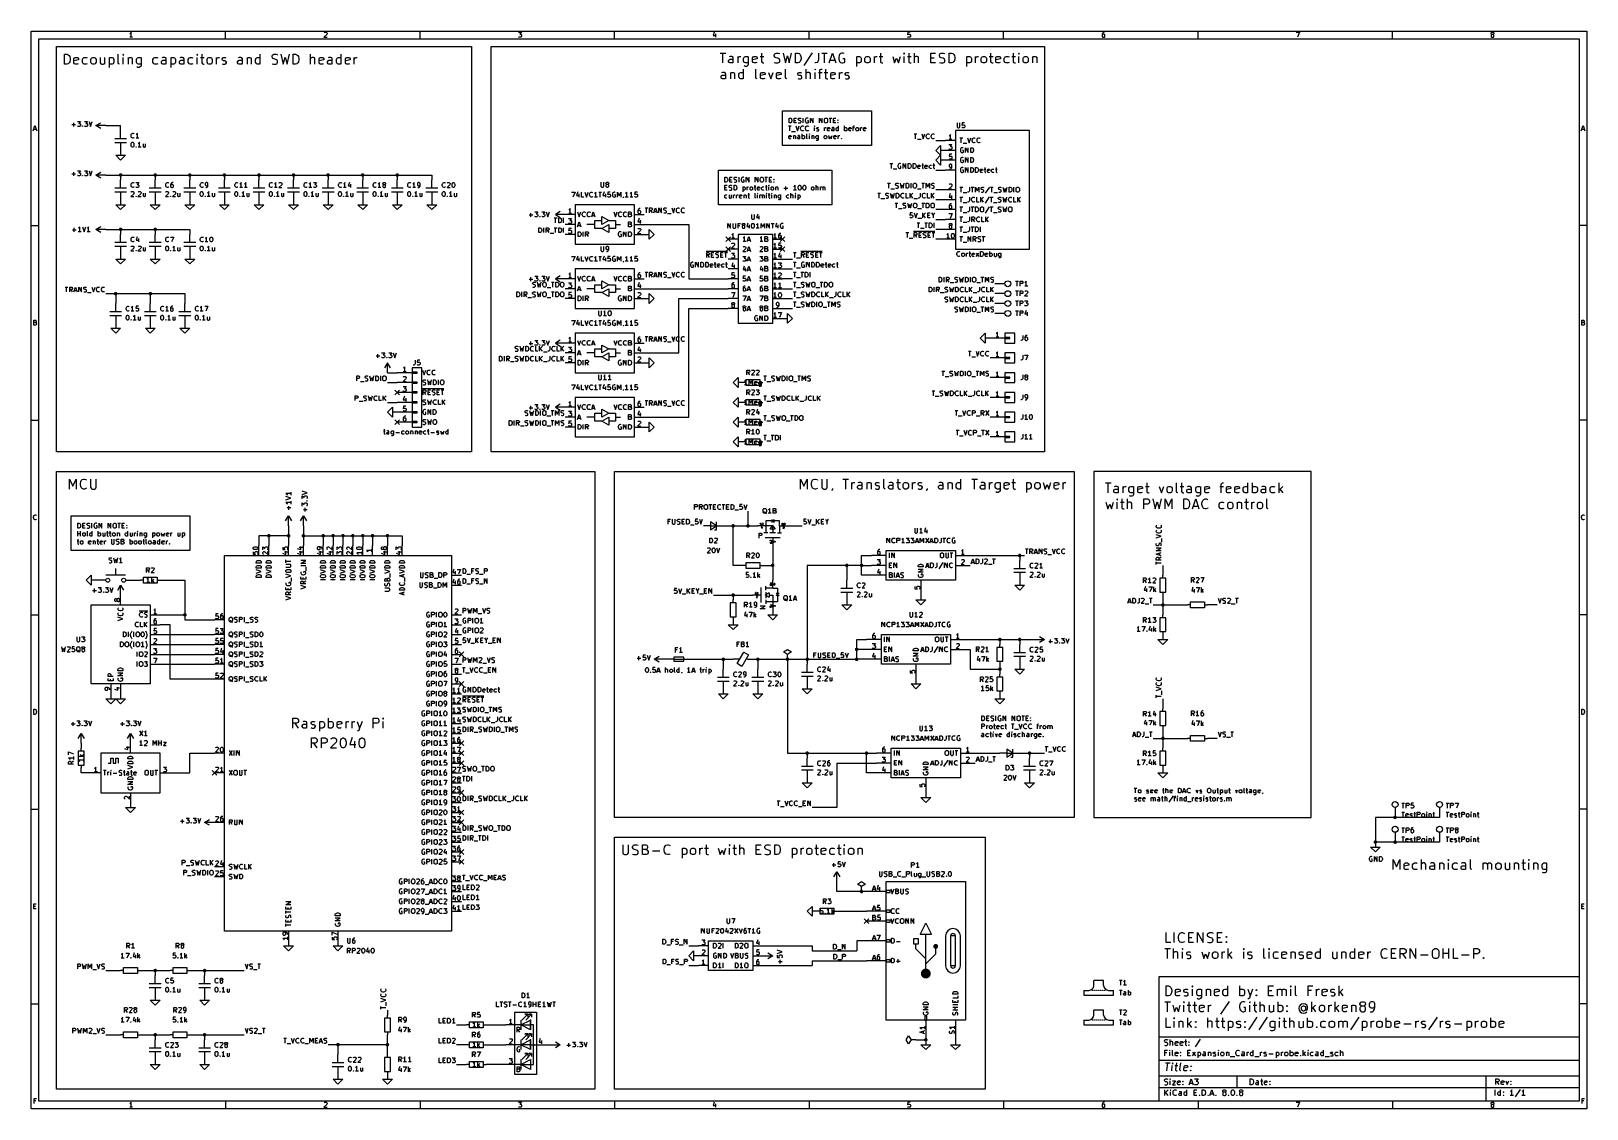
# Model space of a CAD drawing. Extents: x 0.4 to 16.1, y -11.3 to -0.4.
import ezdxf

# ---------------------------------------------------------------- set-up
doc = ezdxf.new("R2010")
doc.units = 0
doc.header["$MEASUREMENT"] = 0
for name, color, linetype in [('BLUE2', 5, 'CONTINUOUS'), ('BLUE3', 171, 'CONTINUOUS'), ('CYAN2', 4, 'CONTINUOUS'), ('GRAY1', 251, 'CONTINUOUS'), ('GREEN3', 91, 'CONTINUOUS'), ('LYELLOW', 51, 'CONTINUOUS'), ('RED2', 1, 'CONTINUOUS'), ('RED3', 11, 'CONTINUOUS')]:
    doc.layers.add(name, color=color, linetype=linetype)

msp = doc.modelspace()

# ---------------------------------------------------------------- linework, layer by layer
at = {"layer": 'BLUE2', "linetype": 'CONTINUOUS'}
for p, q in [((7.426, -2.476), (7.474, -2.524)), ((7.474, -2.476), (7.426, -2.524)), ((7.976, -2.476), (8.024, -2.524)), ((8.024, -2.476), (7.976, -2.524)), ((7.426, -2.576), (7.474, -2.624)), ((7.474, -2.576), (7.426, -2.624)), ((7.976, -2.576), (8.024, -2.624)), ((8.024, -2.576), (7.976, -2.624)), ((4.076, -4.026), (4.124, -4.074)), ((4.124, -4.026), (4.076, -4.074)), ((4.076, -4.326), (4.124, -4.374)), ((4.124, -4.326), (4.076, -4.374)), ((4.726, -6.676), (4.774, -6.724)), ((4.774, -6.676), (4.726, -6.724)), ((4.726, -6.976), (4.774, -7.024)), ((4.774, -6.976), (4.726, -7.024)), ((4.726, -7.576), (4.774, -7.624)), ((4.774, -7.576), (4.726, -7.624)), ((4.726, -7.676), (4.774, -7.724)), ((4.774, -7.676), (4.726, -7.724)), ((4.726, -7.776), (4.774, -7.824)), ((4.774, -7.776), (4.726, -7.824)), ((2.226, -7.876), (2.274, -7.924)), ((2.274, -7.876), (2.226, -7.924)), ((4.726, -8.076), (4.774, -8.124)), ((4.774, -8.076), (4.726, -8.124)), ((4.726, -8.276), (4.774, -8.324)), ((4.774, -8.276), (4.726, -8.324)), ((4.726, -8.376), (4.774, -8.424)), ((4.774, -8.376), (4.726, -8.424)), ((4.726, -8.676), (4.774, -8.724)), ((4.774, -8.676), (4.726, -8.724)), ((4.726, -8.776), (4.774, -8.824)), ((4.774, -8.776), (4.726, -8.824)), ((8.826, -9.376), (8.874, -9.424)), ((8.874, -9.376), (8.826, -9.424))]:
    msp.add_line(p, q, dxfattribs=at)
at = {"layer": 'BLUE3', "linetype": 'CONTINUOUS'}
for p, q in [((0.65, -0.55), (4.85, -0.55)), ((0.65, -4.65), (0.65, -0.55)), ((0.732, -0.727), (0.732, -0.627)), ((0.732, -0.627), (0.756, -0.627)), ((0.756, -0.627), (0.77, -0.632)), ((1.275, -0.713), (1.275, -0.627)), ((1.327, -0.627), (1.323, -0.632)), ((1.332, -0.632), (1.327, -0.627)), ((1.327, -0.627), (1.327, -0.637)), ((2.075, -0.627), (2.07, -0.632)), ((2.08, -0.632), (2.075, -0.627)), ((2.075, -0.627), (2.075, -0.637)), ((2.122, -0.627), (2.122, -0.713)), ((2.713, -0.727), (2.713, -0.627)), ((2.842, -0.632), (2.851, -0.627)), ((2.851, -0.627), (2.875, -0.627)), ((2.875, -0.627), (2.889, -0.632)), ((2.922, -0.627), (2.946, -0.727)), ((2.984, -0.727), (3.008, -0.627)), ((3.046, -0.727), (3.046, -0.627)), ((3.046, -0.627), (3.07, -0.627)), ((3.07, -0.627), (3.084, -0.632)), ((3.222, -0.727), (3.222, -0.627)), ((3.532, -0.727), (3.532, -0.627)), ((4.85, -0.55), (4.85, -4.65)), ((5.05, -0.55), (10.65, -0.55)), ((5.05, -4.65), (5.05, -0.55)), ((7.368, -0.616), (7.425, -0.616)), ((7.396, -0.716), (7.396, -0.616)), ((7.787, -0.616), (7.787, -0.702)), ((7.915, -0.635), (7.92, -0.626)), ((7.92, -0.626), (7.925, -0.621)), ((7.925, -0.621), (7.934, -0.616)), ((7.934, -0.616), (7.958, -0.616)), ((7.958, -0.616), (7.973, -0.621)), ((8.006, -0.616), (8.03, -0.716)), ((8.068, -0.716), (8.092, -0.616)), ((8.13, -0.716), (8.13, -0.616)), ((8.13, -0.616), (8.153, -0.616)), ((8.153, -0.616), (8.168, -0.621)), ((8.168, -0.621), (8.177, -0.631)), ((8.301, -0.612), (8.215, -0.74)), ((8.363, -0.616), (8.363, -0.688)), ((8.396, -0.616), (8.453, -0.616)), ((8.425, -0.716), (8.425, -0.616)), ((8.473, -0.716), (8.506, -0.616)), ((8.506, -0.616), (8.539, -0.716)), ((8.587, -0.621), (8.577, -0.631)), ((8.601, -0.616), (8.587, -0.621)), ((8.615, -0.616), (8.601, -0.616)), ((8.625, -0.621), (8.615, -0.616)), ((8.992, -0.616), (8.992, -0.702)), ((9.23, -0.616), (9.225, -0.621)), ((9.225, -0.621), (9.23, -0.626)), ((9.234, -0.621), (9.23, -0.616)), ((9.23, -0.616), (9.23, -0.626)), ((9.23, -0.626), (9.234, -0.621)), ((9.277, -0.616), (9.277, -0.702)), ((9.334, -0.716), (9.334, -0.616)), ((9.501, -0.716), (9.501, -0.616)), ((9.501, -0.616), (9.549, -0.616)), ((9.587, -0.635), (9.592, -0.626)), ((9.592, -0.626), (9.596, -0.621)), ((9.596, -0.621), (9.606, -0.616)), ((9.606, -0.616), (9.63, -0.616)), ((9.63, -0.616), (9.644, -0.621)), ((9.687, -0.716), (9.687, -0.616)), ((9.687, -0.616), (9.711, -0.616)), ((9.711, -0.616), (9.725, -0.621)), ((9.725, -0.621), (9.734, -0.631)), ((10.106, -0.616), (10.106, -0.702)), ((10.334, -0.616), (10.334, -0.702)), ((10.392, -0.616), (10.387, -0.621)), ((10.387, -0.621), (10.392, -0.626)), ((10.396, -0.621), (10.392, -0.616)), ((10.392, -0.616), (10.392, -0.626)), ((10.392, -0.626), (10.396, -0.621)), ((10.65, -0.55), (10.65, -4.65)), ((0.756, -0.727), (0.732, -0.727)), ((0.77, -0.723), (0.756, -0.727)), ((0.77, -0.632), (0.78, -0.642)), ((0.78, -0.713), (0.77, -0.723)), ((0.78, -0.642), (0.784, -0.651)), ((0.784, -0.703), (0.78, -0.713)), ((0.784, -0.651), (0.789, -0.67)), ((0.789, -0.684), (0.784, -0.703)), ((0.789, -0.67), (0.789, -0.684)), ((0.827, -0.675), (0.832, -0.665)), ((0.827, -0.713), (0.827, -0.675)), ((0.875, -0.684), (0.827, -0.694)), ((0.832, -0.723), (0.827, -0.713)), ((0.832, -0.665), (0.842, -0.661)), ((0.842, -0.727), (0.832, -0.723)), ((0.842, -0.661), (0.861, -0.661)), ((0.861, -0.727), (0.842, -0.727)), ((0.861, -0.661), (0.87, -0.665)), ((0.87, -0.723), (0.861, -0.727)), ((0.87, -0.665), (0.875, -0.675)), ((0.875, -0.675), (0.875, -0.684)), ((0.913, -0.68), (0.918, -0.67)), ((0.913, -0.708), (0.913, -0.68)), ((0.918, -0.718), (0.913, -0.708)), ((0.918, -0.67), (0.923, -0.665)), ((0.923, -0.723), (0.918, -0.718)), ((0.923, -0.665), (0.932, -0.661)), ((0.932, -0.727), (0.923, -0.723)), ((0.932, -0.661), (0.951, -0.661)), ((0.951, -0.727), (0.932, -0.727)), ((0.951, -0.661), (0.961, -0.665)), ((0.961, -0.723), (0.951, -0.727)), ((0.999, -0.68), (1.003, -0.67)), ((0.999, -0.708), (0.999, -0.68)), ((1.003, -0.718), (0.999, -0.708)), ((1.003, -0.67), (1.008, -0.665)), ((1.008, -0.723), (1.003, -0.718)), ((1.008, -0.665), (1.018, -0.661)), ((1.018, -0.727), (1.008, -0.723)), ((1.018, -0.661), (1.032, -0.661)), ((1.032, -0.727), (1.018, -0.727)), ((1.032, -0.661), (1.042, -0.665)), ((1.042, -0.723), (1.032, -0.727)), ((1.042, -0.665), (1.046, -0.67)), ((1.046, -0.718), (1.042, -0.723)), ((1.046, -0.67), (1.051, -0.68)), ((1.051, -0.708), (1.046, -0.718)), ((1.051, -0.68), (1.051, -0.708)), ((1.094, -0.661), (1.094, -0.713)), ((1.094, -0.713), (1.099, -0.723)), ((1.099, -0.723), (1.108, -0.727)), ((1.108, -0.727), (1.123, -0.727)), ((1.123, -0.727), (1.132, -0.723)), ((1.132, -0.723), (1.137, -0.718)), ((1.137, -0.661), (1.137, -0.727)), ((1.184, -0.661), (1.184, -0.761)), ((1.184, -0.665), (1.194, -0.661)), ((1.194, -0.727), (1.184, -0.723)), ((1.194, -0.661), (1.213, -0.661)), ((1.213, -0.727), (1.194, -0.727)), ((1.213, -0.661), (1.223, -0.665)), ((1.223, -0.723), (1.213, -0.727)), ((1.223, -0.665), (1.227, -0.67)), ((1.227, -0.718), (1.223, -0.723)), ((1.227, -0.67), (1.232, -0.68)), ((1.232, -0.708), (1.227, -0.718)), ((1.232, -0.68), (1.232, -0.708)), ((1.28, -0.723), (1.275, -0.713)), ((1.289, -0.727), (1.28, -0.723)), ((1.323, -0.632), (1.327, -0.637)), ((1.327, -0.637), (1.332, -0.632)), ((1.327, -0.727), (1.327, -0.661)), ((1.375, -0.661), (1.375, -0.727)), ((1.375, -0.67), (1.38, -0.665)), ((1.38, -0.665), (1.389, -0.661)), ((1.389, -0.661), (1.403, -0.661)), ((1.403, -0.661), (1.413, -0.665)), ((1.413, -0.665), (1.418, -0.675)), ((1.418, -0.675), (1.418, -0.727)), ((1.461, -0.68), (1.465, -0.67)), ((1.461, -0.708), (1.461, -0.68)), ((1.465, -0.718), (1.461, -0.708)), ((1.465, -0.67), (1.47, -0.665)), ((1.47, -0.723), (1.465, -0.718)), ((1.475, -0.761), (1.465, -0.756)), ((1.47, -0.665), (1.48, -0.661)), ((1.48, -0.727), (1.47, -0.723)), ((1.489, -0.761), (1.475, -0.761)), ((1.48, -0.661), (1.499, -0.661)), ((1.499, -0.727), (1.48, -0.727)), ((1.499, -0.756), (1.489, -0.761)), ((1.499, -0.661), (1.508, -0.665)), ((1.508, -0.723), (1.499, -0.727)), ((1.503, -0.751), (1.499, -0.756)), ((1.508, -0.742), (1.503, -0.751)), ((1.508, -0.661), (1.508, -0.742)), ((1.627, -0.68), (1.632, -0.67)), ((1.627, -0.708), (1.627, -0.68)), ((1.632, -0.718), (1.627, -0.708)), ((1.632, -0.67), (1.637, -0.665)), ((1.637, -0.723), (1.632, -0.718)), ((1.637, -0.665), (1.646, -0.661)), ((1.646, -0.727), (1.637, -0.723)), ((1.646, -0.661), (1.665, -0.661)), ((1.665, -0.727), (1.646, -0.727)), ((1.665, -0.661), (1.675, -0.665)), ((1.675, -0.723), (1.665, -0.727)), ((1.713, -0.703), (1.718, -0.694)), ((1.713, -0.713), (1.713, -0.703)), ((1.718, -0.723), (1.713, -0.713)), ((1.727, -0.661), (1.718, -0.665)), ((1.718, -0.694), (1.727, -0.689)), ((1.727, -0.727), (1.718, -0.723)), ((1.746, -0.661), (1.727, -0.661)), ((1.727, -0.689), (1.751, -0.689)), ((1.751, -0.727), (1.727, -0.727)), ((1.756, -0.665), (1.746, -0.661)), ((1.751, -0.689), (1.761, -0.684)), ((1.761, -0.723), (1.751, -0.727)), ((1.761, -0.675), (1.756, -0.665)), ((1.761, -0.727), (1.761, -0.675)), ((1.808, -0.661), (1.808, -0.761)), ((1.808, -0.665), (1.818, -0.661)), ((1.818, -0.727), (1.808, -0.723)), ((1.818, -0.661), (1.837, -0.661)), ((1.837, -0.727), (1.818, -0.727)), ((1.837, -0.661), (1.846, -0.665)), ((1.846, -0.723), (1.837, -0.727)), ((1.846, -0.665), (1.851, -0.67)), ((1.851, -0.718), (1.846, -0.723)), ((1.851, -0.67), (1.856, -0.68)), ((1.856, -0.708), (1.851, -0.718)), ((1.856, -0.68), (1.856, -0.708)), ((1.894, -0.703), (1.899, -0.694)), ((1.894, -0.713), (1.894, -0.703)), ((1.899, -0.723), (1.894, -0.713)), ((1.908, -0.661), (1.899, -0.665)), ((1.899, -0.694), (1.908, -0.689)), ((1.908, -0.727), (1.899, -0.723)), ((1.927, -0.661), (1.908, -0.661)), ((1.908, -0.689), (1.932, -0.689)), ((1.932, -0.727), (1.908, -0.727)), ((1.937, -0.665), (1.927, -0.661)), ((1.932, -0.689), (1.942, -0.684)), ((1.942, -0.723), (1.932, -0.727)), ((1.942, -0.675), (1.937, -0.665)), ((1.942, -0.727), (1.942, -0.675)), ((1.984, -0.68), (1.989, -0.67)), ((1.984, -0.708), (1.984, -0.68)), ((1.989, -0.718), (1.984, -0.708)), ((1.989, -0.67), (1.994, -0.665)), ((1.994, -0.723), (1.989, -0.718)), ((1.994, -0.665), (2.003, -0.661)), ((2.003, -0.727), (1.994, -0.723)), ((2.003, -0.661), (2.022, -0.661)), ((2.022, -0.727), (2.003, -0.727)), ((2.022, -0.661), (2.032, -0.665)), ((2.032, -0.723), (2.022, -0.727)), ((2.07, -0.632), (2.075, -0.637)), ((2.075, -0.637), (2.08, -0.632)), ((2.075, -0.727), (2.075, -0.661)), ((2.108, -0.661), (2.146, -0.661)), ((2.122, -0.713), (2.127, -0.723)), ((2.127, -0.723), (2.137, -0.727)), ((2.137, -0.727), (2.146, -0.727)), ((2.175, -0.68), (2.18, -0.67)), ((2.175, -0.708), (2.175, -0.68)), ((2.18, -0.718), (2.175, -0.708)), ((2.18, -0.67), (2.184, -0.665)), ((2.184, -0.723), (2.18, -0.718)), ((2.184, -0.665), (2.194, -0.661)), ((2.194, -0.727), (2.184, -0.723)), ((2.194, -0.661), (2.208, -0.661)), ((2.208, -0.727), (2.194, -0.727)), ((2.208, -0.661), (2.218, -0.665)), ((2.218, -0.723), (2.208, -0.727)), ((2.218, -0.665), (2.222, -0.67)), ((2.222, -0.718), (2.218, -0.723)), ((2.222, -0.67), (2.227, -0.68)), ((2.227, -0.708), (2.222, -0.718)), ((2.227, -0.68), (2.227, -0.708)), ((2.27, -0.727), (2.27, -0.661)), ((2.27, -0.68), (2.275, -0.67)), ((2.275, -0.67), (2.28, -0.665)), ((2.28, -0.665), (2.289, -0.661)), ((2.289, -0.661), (2.299, -0.661)), ((2.327, -0.675), (2.332, -0.665)), ((2.327, -0.68), (2.327, -0.675)), ((2.332, -0.689), (2.327, -0.68)), ((2.327, -0.723), (2.337, -0.727)), ((2.332, -0.665), (2.342, -0.661)), ((2.342, -0.694), (2.332, -0.689)), ((2.337, -0.727), (2.356, -0.727)), ((2.342, -0.661), (2.356, -0.661)), ((2.356, -0.694), (2.342, -0.694)), ((2.356, -0.661), (2.365, -0.665)), ((2.365, -0.699), (2.356, -0.694)), ((2.356, -0.727), (2.365, -0.723)), ((2.37, -0.708), (2.365, -0.699)), ((2.365, -0.723), (2.37, -0.713)), ((2.37, -0.713), (2.37, -0.708)), ((2.484, -0.703), (2.489, -0.694)), ((2.484, -0.713), (2.484, -0.703)), ((2.489, -0.723), (2.484, -0.713)), ((2.499, -0.661), (2.489, -0.665)), ((2.489, -0.694), (2.499, -0.689)), ((2.499, -0.727), (2.489, -0.723)), ((2.518, -0.661), (2.499, -0.661)), ((2.499, -0.689), (2.522, -0.689)), ((2.522, -0.727), (2.499, -0.727)), ((2.527, -0.665), (2.518, -0.661)), ((2.522, -0.689), (2.532, -0.684)), ((2.532, -0.723), (2.522, -0.727)), ((2.532, -0.675), (2.527, -0.665)), ((2.532, -0.727), (2.532, -0.675)), ((2.58, -0.661), (2.58, -0.727)), ((2.58, -0.67), (2.584, -0.665)), ((2.584, -0.665), (2.594, -0.661)), ((2.594, -0.661), (2.608, -0.661)), ((2.608, -0.661), (2.618, -0.665)), ((2.618, -0.665), (2.622, -0.675)), ((2.622, -0.675), (2.622, -0.727)), ((2.665, -0.68), (2.67, -0.67)), ((2.665, -0.708), (2.665, -0.68)), ((2.67, -0.718), (2.665, -0.708)), ((2.67, -0.67), (2.675, -0.665)), ((2.675, -0.723), (2.67, -0.718)), ((2.675, -0.665), (2.684, -0.661)), ((2.684, -0.727), (2.675, -0.723)), ((2.684, -0.661), (2.703, -0.661)), ((2.703, -0.727), (2.684, -0.727)), ((2.703, -0.661), (2.713, -0.665)), ((2.713, -0.723), (2.703, -0.727)), ((2.832, -0.646), (2.837, -0.637)), ((2.832, -0.656), (2.832, -0.646)), ((2.837, -0.665), (2.832, -0.656)), ((2.832, -0.723), (2.846, -0.727)), ((2.837, -0.637), (2.842, -0.632)), ((2.842, -0.67), (2.837, -0.665)), ((2.851, -0.675), (2.842, -0.67)), ((2.846, -0.727), (2.87, -0.727)), ((2.87, -0.68), (2.851, -0.675)), ((2.88, -0.684), (2.87, -0.68)), ((2.87, -0.727), (2.88, -0.723)), ((2.884, -0.689), (2.88, -0.684)), ((2.88, -0.723), (2.884, -0.718)), ((2.889, -0.699), (2.884, -0.689)), ((2.884, -0.718), (2.889, -0.708)), ((2.889, -0.708), (2.889, -0.699)), ((2.946, -0.727), (2.965, -0.656)), ((2.965, -0.656), (2.984, -0.727)), ((3.07, -0.727), (3.046, -0.727)), ((3.084, -0.723), (3.07, -0.727)), ((3.084, -0.632), (3.094, -0.642)), ((3.094, -0.713), (3.084, -0.723)), ((3.094, -0.642), (3.099, -0.651)), ((3.099, -0.703), (3.094, -0.713)), ((3.099, -0.651), (3.103, -0.67)), ((3.103, -0.684), (3.099, -0.703)), ((3.103, -0.67), (3.103, -0.684)), ((3.227, -0.665), (3.222, -0.67)), ((3.237, -0.661), (3.227, -0.665)), ((3.251, -0.661), (3.237, -0.661)), ((3.261, -0.665), (3.251, -0.661)), ((3.265, -0.675), (3.261, -0.665)), ((3.265, -0.727), (3.265, -0.675)), ((3.308, -0.675), (3.313, -0.665)), ((3.308, -0.713), (3.308, -0.675)), ((3.356, -0.684), (3.308, -0.694)), ((3.313, -0.723), (3.308, -0.713)), ((3.313, -0.665), (3.322, -0.661)), ((3.322, -0.727), (3.313, -0.723)), ((3.322, -0.661), (3.342, -0.661)), ((3.342, -0.727), (3.322, -0.727)), ((3.342, -0.661), (3.351, -0.665)), ((3.351, -0.723), (3.342, -0.727)), ((3.351, -0.665), (3.356, -0.675)), ((3.356, -0.675), (3.356, -0.684)), ((3.394, -0.703), (3.399, -0.694)), ((3.394, -0.713), (3.394, -0.703)), ((3.399, -0.723), (3.394, -0.713)), ((3.408, -0.661), (3.399, -0.665)), ((3.399, -0.694), (3.408, -0.689)), ((3.408, -0.727), (3.399, -0.723)), ((3.427, -0.661), (3.408, -0.661)), ((3.408, -0.689), (3.432, -0.689)), ((3.432, -0.727), (3.408, -0.727)), ((3.437, -0.665), (3.427, -0.661)), ((3.432, -0.689), (3.442, -0.684)), ((3.442, -0.723), (3.432, -0.727)), ((3.442, -0.675), (3.437, -0.665)), ((3.442, -0.727), (3.442, -0.675)), ((3.484, -0.68), (3.489, -0.67)), ((3.484, -0.708), (3.484, -0.68)), ((3.489, -0.718), (3.484, -0.708)), ((3.489, -0.67), (3.494, -0.665)), ((3.494, -0.723), (3.489, -0.718)), ((3.494, -0.665), (3.503, -0.661)), ((3.503, -0.727), (3.494, -0.723)), ((3.503, -0.661), (3.522, -0.661)), ((3.522, -0.727), (3.503, -0.727)), ((3.522, -0.661), (3.532, -0.665)), ((3.532, -0.723), (3.522, -0.727)), ((3.575, -0.675), (3.58, -0.665)), ((3.575, -0.713), (3.575, -0.675)), ((3.622, -0.684), (3.575, -0.694)), ((3.58, -0.723), (3.575, -0.713)), ((3.58, -0.665), (3.589, -0.661)), ((3.589, -0.727), (3.58, -0.723)), ((3.589, -0.661), (3.608, -0.661)), ((3.608, -0.727), (3.589, -0.727)), ((3.608, -0.661), (3.618, -0.665)), ((3.618, -0.723), (3.608, -0.727)), ((3.618, -0.665), (3.622, -0.675)), ((3.622, -0.675), (3.622, -0.684)), ((3.665, -0.727), (3.665, -0.661)), ((3.665, -0.68), (3.67, -0.67)), ((3.67, -0.67), (3.675, -0.665)), ((3.675, -0.665), (3.684, -0.661)), ((3.684, -0.661), (3.694, -0.661)), ((7.453, -0.692), (7.458, -0.683)), ((7.453, -0.702), (7.453, -0.692)), ((7.458, -0.712), (7.453, -0.702)), ((7.468, -0.65), (7.458, -0.654)), ((7.458, -0.683), (7.468, -0.678)), ((7.468, -0.716), (7.458, -0.712)), ((7.487, -0.65), (7.468, -0.65)), ((7.468, -0.678), (7.492, -0.678)), ((7.492, -0.716), (7.468, -0.716)), ((7.496, -0.654), (7.487, -0.65)), ((7.492, -0.678), (7.501, -0.673)), ((7.501, -0.712), (7.492, -0.716)), ((7.501, -0.664), (7.496, -0.654)), ((7.501, -0.716), (7.501, -0.664)), ((7.549, -0.716), (7.549, -0.65)), ((7.549, -0.669), (7.553, -0.659)), ((7.553, -0.659), (7.558, -0.654)), ((7.558, -0.654), (7.568, -0.65)), ((7.568, -0.65), (7.577, -0.65)), ((7.606, -0.669), (7.611, -0.659)), ((7.606, -0.697), (7.606, -0.669)), ((7.611, -0.707), (7.606, -0.697)), ((7.606, -0.877), (7.606, -0.777)), ((7.611, -0.659), (7.615, -0.654)), ((7.615, -0.712), (7.611, -0.707)), ((7.62, -0.75), (7.611, -0.745)), ((7.615, -0.654), (7.625, -0.65)), ((7.625, -0.716), (7.615, -0.712)), ((7.634, -0.75), (7.62, -0.75)), ((7.625, -0.65), (7.644, -0.65)), ((7.644, -0.716), (7.625, -0.716)), ((7.644, -0.745), (7.634, -0.75)), ((7.644, -0.65), (7.653, -0.654)), ((7.653, -0.712), (7.644, -0.716)), ((7.649, -0.74), (7.644, -0.745)), ((7.653, -0.731), (7.649, -0.74)), ((7.653, -0.65), (7.653, -0.731)), ((7.696, -0.664), (7.701, -0.654)), ((7.696, -0.702), (7.696, -0.664)), ((7.744, -0.673), (7.696, -0.683)), ((7.701, -0.712), (7.696, -0.702)), ((7.701, -0.654), (7.711, -0.65)), ((7.711, -0.716), (7.701, -0.712)), ((7.711, -0.65), (7.73, -0.65)), ((7.73, -0.716), (7.711, -0.716)), ((7.73, -0.65), (7.739, -0.654)), ((7.739, -0.712), (7.73, -0.716)), ((7.73, -0.863), (7.73, -0.777)), ((7.739, -0.654), (7.744, -0.664)), ((7.744, -0.664), (7.744, -0.673)), ((7.773, -0.65), (7.811, -0.65)), ((7.787, -0.702), (7.792, -0.712)), ((7.792, -0.712), (7.801, -0.716)), ((7.801, -0.716), (7.811, -0.716)), ((7.915, -0.645), (7.915, -0.635)), ((7.92, -0.654), (7.915, -0.645)), ((7.915, -0.712), (7.93, -0.716)), ((7.925, -0.659), (7.92, -0.654)), ((7.934, -0.664), (7.925, -0.659)), ((7.93, -0.716), (7.953, -0.716)), ((7.953, -0.669), (7.934, -0.664)), ((7.963, -0.673), (7.953, -0.669)), ((7.953, -0.716), (7.963, -0.712)), ((7.968, -0.678), (7.963, -0.673)), ((7.963, -0.712), (7.968, -0.707)), ((7.973, -0.688), (7.968, -0.678)), ((7.968, -0.707), (7.973, -0.697)), ((7.973, -0.697), (7.973, -0.688)), ((8.03, -0.716), (8.049, -0.645)), ((8.03, -0.863), (8.03, -0.777)), ((8.049, -0.645), (8.068, -0.716)), ((8.153, -0.716), (8.13, -0.716)), ((8.168, -0.712), (8.153, -0.716)), ((8.177, -0.702), (8.168, -0.712)), ((8.177, -0.631), (8.182, -0.64)), ((8.182, -0.692), (8.177, -0.702)), ((8.182, -0.64), (8.187, -0.659)), ((8.187, -0.673), (8.182, -0.692)), ((8.187, -0.659), (8.187, -0.673)), ((8.239, -0.877), (8.239, -0.777)), ((8.334, -0.716), (8.325, -0.716)), ((8.33, -0.777), (8.325, -0.782)), ((8.325, -0.782), (8.33, -0.787)), ((8.334, -0.782), (8.33, -0.777)), ((8.33, -0.777), (8.33, -0.787)), ((8.33, -0.787), (8.334, -0.782)), ((8.349, -0.712), (8.334, -0.716)), ((8.358, -0.702), (8.349, -0.712)), ((8.363, -0.688), (8.358, -0.702)), ((8.377, -0.792), (8.382, -0.782)), ((8.382, -0.782), (8.392, -0.777)), ((8.392, -0.777), (8.401, -0.777)), ((8.434, -0.777), (8.434, -0.863)), ((8.482, -0.688), (8.53, -0.688)), ((8.572, -0.64), (8.568, -0.659)), ((8.568, -0.659), (8.568, -0.673)), ((8.568, -0.673), (8.572, -0.692)), ((8.577, -0.631), (8.572, -0.64)), ((8.572, -0.692), (8.577, -0.702)), ((8.577, -0.702), (8.587, -0.712)), ((8.587, -0.712), (8.601, -0.716)), ((8.601, -0.716), (8.611, -0.716)), ((8.63, -0.673), (8.611, -0.673)), ((8.611, -0.716), (8.625, -0.712)), ((8.625, -0.712), (8.63, -0.707)), ((8.63, -0.707), (8.63, -0.673)), ((8.749, -0.65), (8.749, -0.75)), ((8.749, -0.654), (8.758, -0.65)), ((8.758, -0.716), (8.749, -0.712)), ((8.758, -0.65), (8.777, -0.65)), ((8.777, -0.716), (8.758, -0.716)), ((8.777, -0.65), (8.787, -0.654)), ((8.787, -0.712), (8.777, -0.716)), ((8.787, -0.654), (8.792, -0.659)), ((8.792, -0.707), (8.787, -0.712)), ((8.792, -0.659), (8.796, -0.669)), ((8.796, -0.697), (8.792, -0.707)), ((8.796, -0.669), (8.796, -0.697)), ((8.834, -0.669), (8.839, -0.659)), ((8.834, -0.697), (8.834, -0.669)), ((8.839, -0.707), (8.834, -0.697)), ((8.839, -0.659), (8.844, -0.654)), ((8.844, -0.712), (8.839, -0.707)), ((8.844, -0.654), (8.853, -0.65)), ((8.853, -0.716), (8.844, -0.712)), ((8.853, -0.65), (8.868, -0.65)), ((8.868, -0.716), (8.853, -0.716)), ((8.868, -0.65), (8.877, -0.654)), ((8.877, -0.712), (8.868, -0.716)), ((8.877, -0.654), (8.882, -0.659)), ((8.882, -0.707), (8.877, -0.712)), ((8.882, -0.659), (8.887, -0.669)), ((8.887, -0.697), (8.882, -0.707)), ((8.887, -0.669), (8.887, -0.697)), ((8.93, -0.716), (8.93, -0.65)), ((8.93, -0.669), (8.934, -0.659)), ((8.934, -0.659), (8.939, -0.654)), ((8.939, -0.654), (8.949, -0.65)), ((8.949, -0.65), (8.958, -0.65)), ((8.977, -0.65), (9.015, -0.65)), ((8.992, -0.702), (8.996, -0.712)), ((8.996, -0.712), (9.006, -0.716)), ((9.006, -0.716), (9.015, -0.716)), ((9.115, -0.65), (9.134, -0.716)), ((9.134, -0.716), (9.153, -0.669)), ((9.153, -0.669), (9.172, -0.716)), ((9.172, -0.716), (9.192, -0.65)), ((9.23, -0.716), (9.23, -0.65)), ((9.263, -0.65), (9.301, -0.65)), ((9.277, -0.702), (9.282, -0.712)), ((9.282, -0.712), (9.292, -0.716)), ((9.292, -0.716), (9.301, -0.716)), ((9.339, -0.654), (9.334, -0.659)), ((9.349, -0.65), (9.339, -0.654)), ((9.363, -0.65), (9.349, -0.65)), ((9.372, -0.654), (9.363, -0.65)), ((9.377, -0.664), (9.372, -0.654)), ((9.377, -0.716), (9.377, -0.664)), ((9.501, -0.664), (9.534, -0.664)), ((9.549, -0.716), (9.501, -0.716)), ((9.587, -0.645), (9.587, -0.635)), ((9.592, -0.654), (9.587, -0.645)), ((9.587, -0.712), (9.601, -0.716)), ((9.596, -0.659), (9.592, -0.654)), ((9.606, -0.664), (9.596, -0.659)), ((9.601, -0.716), (9.625, -0.716)), ((9.625, -0.669), (9.606, -0.664)), ((9.634, -0.673), (9.625, -0.669)), ((9.625, -0.716), (9.634, -0.712)), ((9.639, -0.678), (9.634, -0.673)), ((9.634, -0.712), (9.639, -0.707)), ((9.644, -0.688), (9.639, -0.678)), ((9.639, -0.707), (9.644, -0.697)), ((9.644, -0.697), (9.644, -0.688)), ((9.711, -0.716), (9.687, -0.716)), ((9.725, -0.712), (9.711, -0.716)), ((9.734, -0.702), (9.725, -0.712)), ((9.734, -0.631), (9.739, -0.64)), ((9.739, -0.692), (9.734, -0.702)), ((9.739, -0.64), (9.744, -0.659)), ((9.744, -0.673), (9.739, -0.692)), ((9.744, -0.659), (9.744, -0.673)), ((9.863, -0.65), (9.863, -0.75)), ((9.863, -0.654), (9.872, -0.65)), ((9.872, -0.716), (9.863, -0.712)), ((9.872, -0.65), (9.892, -0.65)), ((9.892, -0.716), (9.872, -0.716)), ((9.892, -0.65), (9.901, -0.654)), ((9.901, -0.712), (9.892, -0.716)), ((9.901, -0.654), (9.906, -0.659)), ((9.906, -0.707), (9.901, -0.712)), ((9.906, -0.659), (9.911, -0.669)), ((9.911, -0.697), (9.906, -0.707)), ((9.911, -0.669), (9.911, -0.697)), ((9.953, -0.716), (9.953, -0.65)), ((9.953, -0.669), (9.958, -0.659)), ((9.958, -0.659), (9.963, -0.654)), ((9.963, -0.654), (9.972, -0.65)), ((9.972, -0.65), (9.982, -0.65)), ((10.011, -0.669), (10.015, -0.659)), ((10.011, -0.697), (10.011, -0.669)), ((10.015, -0.707), (10.011, -0.697)), ((10.015, -0.659), (10.02, -0.654)), ((10.02, -0.712), (10.015, -0.707)), ((10.02, -0.654), (10.03, -0.65)), ((10.03, -0.716), (10.02, -0.712)), ((10.03, -0.65), (10.044, -0.65)), ((10.044, -0.716), (10.03, -0.716)), ((10.044, -0.65), (10.053, -0.654)), ((10.053, -0.712), (10.044, -0.716)), ((10.053, -0.654), (10.058, -0.659)), ((10.058, -0.707), (10.053, -0.712)), ((10.058, -0.659), (10.063, -0.669)), ((10.063, -0.697), (10.058, -0.707)), ((10.063, -0.669), (10.063, -0.697)), ((10.092, -0.65), (10.13, -0.65)), ((10.106, -0.702), (10.111, -0.712)), ((10.111, -0.712), (10.12, -0.716)), ((10.12, -0.716), (10.13, -0.716)), ((10.158, -0.664), (10.163, -0.654)), ((10.158, -0.702), (10.158, -0.664)), ((10.206, -0.673), (10.158, -0.683)), ((10.163, -0.712), (10.158, -0.702)), ((10.163, -0.654), (10.172, -0.65)), ((10.172, -0.716), (10.163, -0.712)), ((10.172, -0.65), (10.192, -0.65)), ((10.192, -0.716), (10.172, -0.716)), ((10.192, -0.65), (10.201, -0.654)), ((10.201, -0.712), (10.192, -0.716)), ((10.201, -0.654), (10.206, -0.664)), ((10.206, -0.664), (10.206, -0.673)), ((10.244, -0.669), (10.249, -0.659)), ((10.244, -0.697), (10.244, -0.669)), ((10.249, -0.707), (10.244, -0.697)), ((10.249, -0.659), (10.253, -0.654)), ((10.253, -0.712), (10.249, -0.707)), ((10.253, -0.654), (10.263, -0.65)), ((10.263, -0.716), (10.253, -0.712)), ((10.263, -0.65), (10.282, -0.65)), ((10.282, -0.716), (10.263, -0.716)), ((10.282, -0.65), (10.292, -0.654)), ((10.292, -0.712), (10.282, -0.716)), ((10.32, -0.65), (10.358, -0.65)), ((10.334, -0.702), (10.339, -0.712)), ((10.339, -0.712), (10.349, -0.716)), ((10.349, -0.716), (10.358, -0.716)), ((10.392, -0.716), (10.392, -0.65)), ((10.434, -0.669), (10.439, -0.659)), ((10.434, -0.697), (10.434, -0.669)), ((10.439, -0.707), (10.434, -0.697)), ((10.439, -0.659), (10.444, -0.654)), ((10.444, -0.712), (10.439, -0.707)), ((10.444, -0.654), (10.453, -0.65)), ((10.453, -0.716), (10.444, -0.712)), ((10.453, -0.65), (10.468, -0.65)), ((10.468, -0.716), (10.453, -0.716)), ((10.468, -0.65), (10.477, -0.654)), ((10.477, -0.712), (10.468, -0.716)), ((10.477, -0.654), (10.482, -0.659)), ((10.482, -0.707), (10.477, -0.712)), ((10.482, -0.659), (10.487, -0.669)), ((10.487, -0.697), (10.482, -0.707)), ((10.487, -0.669), (10.487, -0.697)), ((10.53, -0.65), (10.53, -0.716)), ((10.53, -0.659), (10.534, -0.654)), ((10.534, -0.654), (10.544, -0.65)), ((10.544, -0.65), (10.558, -0.65)), ((10.558, -0.65), (10.568, -0.654)), ((10.568, -0.654), (10.572, -0.664)), ((10.572, -0.664), (10.572, -0.716)), ((7.377, -0.853), (7.382, -0.844)), ((7.377, -0.863), (7.377, -0.853)), ((7.382, -0.873), (7.377, -0.863)), ((7.392, -0.811), (7.382, -0.815)), ((7.382, -0.844), (7.392, -0.839)), ((7.392, -0.877), (7.382, -0.873)), ((7.411, -0.811), (7.392, -0.811)), ((7.392, -0.839), (7.415, -0.839)), ((7.415, -0.877), (7.392, -0.877)), ((7.42, -0.815), (7.411, -0.811)), ((7.415, -0.839), (7.425, -0.834)), ((7.425, -0.873), (7.415, -0.877)), ((7.425, -0.825), (7.42, -0.815)), ((7.425, -0.877), (7.425, -0.825)), ((7.473, -0.811), (7.473, -0.877)), ((7.473, -0.82), (7.477, -0.815)), ((7.477, -0.815), (7.487, -0.811)), ((7.487, -0.811), (7.501, -0.811)), ((7.501, -0.811), (7.511, -0.815)), ((7.511, -0.815), (7.515, -0.825)), ((7.515, -0.825), (7.515, -0.877)), ((7.558, -0.83), (7.563, -0.82)), ((7.558, -0.858), (7.558, -0.83)), ((7.563, -0.868), (7.558, -0.858)), ((7.563, -0.82), (7.568, -0.815)), ((7.568, -0.873), (7.563, -0.868)), ((7.568, -0.815), (7.577, -0.811)), ((7.577, -0.877), (7.568, -0.873)), ((7.577, -0.811), (7.596, -0.811)), ((7.596, -0.877), (7.577, -0.877)), ((7.596, -0.811), (7.606, -0.815)), ((7.606, -0.873), (7.596, -0.877)), ((7.734, -0.873), (7.73, -0.863)), ((7.744, -0.877), (7.734, -0.873)), ((7.777, -0.825), (7.782, -0.815)), ((7.777, -0.863), (7.777, -0.825)), ((7.825, -0.834), (7.777, -0.844)), ((7.782, -0.873), (7.777, -0.863)), ((7.782, -0.815), (7.792, -0.811)), ((7.792, -0.877), (7.782, -0.873)), ((7.792, -0.811), (7.811, -0.811)), ((7.811, -0.877), (7.792, -0.877)), ((7.811, -0.811), (7.82, -0.815)), ((7.82, -0.873), (7.811, -0.877)), ((7.82, -0.815), (7.825, -0.825)), ((7.825, -0.825), (7.825, -0.834)), ((7.858, -0.811), (7.882, -0.877)), ((7.882, -0.877), (7.906, -0.811)), ((7.939, -0.825), (7.944, -0.815)), ((7.939, -0.863), (7.939, -0.825)), ((7.987, -0.834), (7.939, -0.844)), ((7.944, -0.873), (7.939, -0.863)), ((7.944, -0.815), (7.953, -0.811)), ((7.953, -0.877), (7.944, -0.873)), ((7.953, -0.811), (7.973, -0.811)), ((7.973, -0.877), (7.953, -0.877)), ((7.973, -0.811), (7.982, -0.815)), ((7.982, -0.873), (7.973, -0.877)), ((7.982, -0.815), (7.987, -0.825)), ((7.987, -0.825), (7.987, -0.834)), ((8.034, -0.873), (8.03, -0.863)), ((8.044, -0.877), (8.034, -0.873)), ((8.153, -0.825), (8.158, -0.815)), ((8.153, -0.83), (8.153, -0.825)), ((8.158, -0.839), (8.153, -0.83)), ((8.153, -0.873), (8.163, -0.877)), ((8.158, -0.815), (8.168, -0.811)), ((8.168, -0.844), (8.158, -0.839)), ((8.163, -0.877), (8.182, -0.877)), ((8.168, -0.811), (8.182, -0.811)), ((8.182, -0.844), (8.168, -0.844)), ((8.182, -0.811), (8.192, -0.815)), ((8.192, -0.849), (8.182, -0.844)), ((8.182, -0.877), (8.192, -0.873)), ((8.196, -0.858), (8.192, -0.849)), ((8.192, -0.873), (8.196, -0.863)), ((8.196, -0.863), (8.196, -0.858)), ((8.244, -0.815), (8.239, -0.82)), ((8.253, -0.811), (8.244, -0.815)), ((8.268, -0.811), (8.253, -0.811)), ((8.277, -0.815), (8.268, -0.811)), ((8.282, -0.825), (8.277, -0.815)), ((8.282, -0.877), (8.282, -0.825)), ((8.33, -0.877), (8.33, -0.811)), ((8.363, -0.811), (8.401, -0.811)), ((8.377, -0.877), (8.377, -0.792)), ((8.42, -0.811), (8.458, -0.811)), ((8.434, -0.863), (8.439, -0.873)), ((8.439, -0.873), (8.449, -0.877)), ((8.449, -0.877), (8.458, -0.877)), ((8.487, -0.825), (8.492, -0.815)), ((8.487, -0.863), (8.487, -0.825)), ((8.534, -0.834), (8.487, -0.844)), ((8.492, -0.873), (8.487, -0.863)), ((8.492, -0.815), (8.501, -0.811)), ((8.501, -0.877), (8.492, -0.873)), ((8.501, -0.811), (8.52, -0.811)), ((8.52, -0.877), (8.501, -0.877)), ((8.52, -0.811), (8.53, -0.815)), ((8.53, -0.873), (8.52, -0.877)), ((8.53, -0.815), (8.534, -0.825)), ((8.534, -0.825), (8.534, -0.834)), ((8.577, -0.877), (8.577, -0.811)), ((8.577, -0.83), (8.582, -0.82)), ((8.582, -0.82), (8.587, -0.815)), ((8.587, -0.815), (8.596, -0.811)), ((8.596, -0.811), (8.606, -0.811)), ((8.634, -0.825), (8.639, -0.815)), ((8.634, -0.83), (8.634, -0.825)), ((8.639, -0.839), (8.634, -0.83)), ((8.634, -0.873), (8.644, -0.877)), ((8.639, -0.815), (8.649, -0.811)), ((8.649, -0.844), (8.639, -0.839)), ((8.644, -0.877), (8.663, -0.877)), ((8.649, -0.811), (8.663, -0.811)), ((8.663, -0.844), (8.649, -0.844)), ((8.663, -0.811), (8.672, -0.815)), ((8.672, -0.849), (8.663, -0.844)), ((8.663, -0.877), (8.672, -0.873)), ((8.677, -0.858), (8.672, -0.849)), ((8.672, -0.873), (8.677, -0.863)), ((8.677, -0.863), (8.677, -0.858)), ((8, -1.2), (8.9, -1.2)), ((8, -1.55), (8, -1.2)), ((8.9, -1.2), (8.9, -1.55)), ((8.059, -1.353), (8.087, -1.353)), ((8.066, -1.323), (8.066, -1.273)), ((8.066, -1.273), (8.078, -1.273)), ((8.078, -1.323), (8.066, -1.323)), ((8.073, -1.403), (8.073, -1.353)), ((8.078, -1.273), (8.085, -1.275)), ((8.085, -1.32), (8.078, -1.323)), ((8.085, -1.275), (8.09, -1.28)), ((8.09, -1.316), (8.085, -1.32)), ((8.09, -1.28), (8.092, -1.285)), ((8.092, -1.311), (8.09, -1.316)), ((8.092, -1.285), (8.095, -1.294)), ((8.095, -1.301), (8.092, -1.311)), ((8.092, -1.408), (8.13, -1.408)), ((8.095, -1.294), (8.095, -1.301)), ((8.116, -1.323), (8.116, -1.273)), ((8.116, -1.273), (8.14, -1.273)), ((8.116, -1.297), (8.133, -1.297)), ((8.14, -1.323), (8.116, -1.323)), ((8.135, -1.353), (8.152, -1.403)), ((8.152, -1.403), (8.168, -1.353)), ((8.159, -1.282), (8.161, -1.277)), ((8.159, -1.287), (8.159, -1.282)), ((8.161, -1.292), (8.159, -1.287)), ((8.159, -1.32), (8.166, -1.323)), ((8.161, -1.277), (8.164, -1.275)), ((8.164, -1.294), (8.161, -1.292)), ((8.164, -1.275), (8.168, -1.273)), ((8.168, -1.297), (8.164, -1.294)), ((8.166, -1.323), (8.178, -1.323)), ((8.168, -1.273), (8.18, -1.273)), ((8.178, -1.299), (8.168, -1.297)), ((8.183, -1.301), (8.178, -1.299)), ((8.178, -1.323), (8.183, -1.32)), ((8.18, -1.273), (8.187, -1.275)), ((8.185, -1.304), (8.183, -1.301)), ((8.183, -1.32), (8.185, -1.318)), ((8.183, -1.375), (8.185, -1.365)), ((8.183, -1.382), (8.183, -1.375)), ((8.185, -1.391), (8.183, -1.382)), ((8.187, -1.308), (8.185, -1.304)), ((8.185, -1.318), (8.187, -1.313)), ((8.185, -1.365), (8.187, -1.36)), ((8.187, -1.396), (8.185, -1.391)), ((8.187, -1.313), (8.187, -1.308)), ((8.187, -1.36), (8.192, -1.356)), ((8.192, -1.401), (8.187, -1.396)), ((8.192, -1.356), (8.199, -1.353)), ((8.199, -1.403), (8.192, -1.401)), ((8.199, -1.353), (8.204, -1.353)), ((8.204, -1.403), (8.199, -1.403)), ((8.204, -1.353), (8.211, -1.356)), ((8.211, -1.401), (8.204, -1.403)), ((8.209, -1.323), (8.209, -1.273)), ((8.211, -1.356), (8.214, -1.358)), ((8.214, -1.398), (8.211, -1.401)), ((8.233, -1.285), (8.23, -1.294)), ((8.23, -1.294), (8.23, -1.301)), ((8.23, -1.301), (8.233, -1.311)), ((8.235, -1.28), (8.233, -1.285)), ((8.233, -1.311), (8.235, -1.316)), ((8.233, -1.375), (8.235, -1.365)), ((8.233, -1.382), (8.233, -1.375)), ((8.235, -1.391), (8.233, -1.382)), ((8.24, -1.275), (8.235, -1.28)), ((8.235, -1.316), (8.24, -1.32)), ((8.235, -1.365), (8.237, -1.36)), ((8.237, -1.396), (8.235, -1.391)), ((8.237, -1.36), (8.242, -1.356)), ((8.242, -1.401), (8.237, -1.396)), ((8.247, -1.273), (8.24, -1.275)), ((8.24, -1.32), (8.247, -1.323)), ((8.242, -1.356), (8.249, -1.353)), ((8.249, -1.403), (8.242, -1.401)), ((8.254, -1.273), (8.247, -1.273)), ((8.247, -1.323), (8.252, -1.323)), ((8.249, -1.353), (8.254, -1.353)), ((8.254, -1.403), (8.249, -1.403)), ((8.261, -1.301), (8.252, -1.301)), ((8.252, -1.323), (8.259, -1.32)), ((8.259, -1.275), (8.254, -1.273)), ((8.254, -1.353), (8.261, -1.356)), ((8.261, -1.401), (8.254, -1.403)), ((8.259, -1.32), (8.261, -1.318)), ((8.261, -1.318), (8.261, -1.301)), ((8.261, -1.356), (8.264, -1.358)), ((8.264, -1.398), (8.261, -1.401)), ((8.283, -1.323), (8.283, -1.273)), ((8.283, -1.273), (8.311, -1.323)), ((8.311, -1.323), (8.311, -1.273)), ((8.323, -1.353), (8.321, -1.356)), ((8.321, -1.356), (8.323, -1.358)), ((8.326, -1.356), (8.323, -1.353)), ((8.323, -1.353), (8.323, -1.358)), ((8.323, -1.358), (8.326, -1.356)), ((8.323, -1.403), (8.323, -1.37)), ((8.345, -1.377), (8.347, -1.372)), ((8.345, -1.379), (8.345, -1.377)), ((8.347, -1.384), (8.345, -1.379)), ((8.345, -1.401), (8.349, -1.403)), ((8.347, -1.372), (8.352, -1.37)), ((8.352, -1.387), (8.347, -1.384)), ((8.349, -1.403), (8.359, -1.403)), ((8.352, -1.37), (8.359, -1.37)), ((8.359, -1.387), (8.352, -1.387)), ((8.359, -1.37), (8.364, -1.372)), ((8.364, -1.389), (8.359, -1.387)), ((8.359, -1.403), (8.364, -1.401)), ((8.366, -1.394), (8.364, -1.389)), ((8.364, -1.401), (8.366, -1.396)), ((8.366, -1.396), (8.366, -1.394)), ((8.373, -1.323), (8.373, -1.273)), ((8.373, -1.273), (8.402, -1.323)), ((8.402, -1.323), (8.402, -1.273)), ((8.423, -1.289), (8.426, -1.28)), ((8.423, -1.306), (8.423, -1.289)), ((8.426, -1.316), (8.423, -1.306)), ((8.426, -1.28), (8.43, -1.275)), ((8.43, -1.32), (8.426, -1.316)), ((8.426, -1.403), (8.426, -1.37)), ((8.426, -1.379), (8.428, -1.375)), ((8.428, -1.375), (8.43, -1.372)), ((8.43, -1.275), (8.435, -1.273)), ((8.435, -1.323), (8.43, -1.32)), ((8.43, -1.372), (8.435, -1.37)), ((8.435, -1.273), (8.445, -1.273)), ((8.445, -1.323), (8.435, -1.323)), ((8.435, -1.37), (8.44, -1.37)), ((8.445, -1.273), (8.449, -1.275)), ((8.449, -1.32), (8.445, -1.323)), ((8.449, -1.275), (8.454, -1.28)), ((8.454, -1.316), (8.449, -1.32)), ((8.454, -1.28), (8.456, -1.289)), ((8.456, -1.306), (8.454, -1.316)), ((8.454, -1.377), (8.456, -1.372)), ((8.454, -1.396), (8.454, -1.377)), ((8.478, -1.382), (8.454, -1.387)), ((8.456, -1.401), (8.454, -1.396)), ((8.456, -1.289), (8.456, -1.306)), ((8.456, -1.372), (8.461, -1.37)), ((8.461, -1.403), (8.456, -1.401)), ((8.461, -1.37), (8.471, -1.37)), ((8.471, -1.403), (8.461, -1.403)), ((8.471, -1.273), (8.499, -1.273)), ((8.471, -1.37), (8.476, -1.372)), ((8.476, -1.401), (8.471, -1.403)), ((8.476, -1.372), (8.478, -1.377)), ((8.478, -1.377), (8.478, -1.382)), ((8.485, -1.323), (8.485, -1.273)), ((8.497, -1.391), (8.499, -1.387)), ((8.497, -1.396), (8.497, -1.391)), ((8.499, -1.401), (8.497, -1.396)), ((8.504, -1.37), (8.499, -1.372)), ((8.499, -1.387), (8.504, -1.384)), ((8.504, -1.403), (8.499, -1.401)), ((8.514, -1.37), (8.504, -1.37)), ((8.504, -1.384), (8.516, -1.384)), ((8.516, -1.403), (8.504, -1.403)), ((8.518, -1.372), (8.514, -1.37)), ((8.516, -1.323), (8.516, -1.273)), ((8.516, -1.273), (8.54, -1.273)), ((8.516, -1.297), (8.533, -1.297)), ((8.54, -1.323), (8.516, -1.323)), ((8.516, -1.384), (8.521, -1.382)), ((8.521, -1.401), (8.516, -1.403)), ((8.521, -1.377), (8.518, -1.372)), ((8.521, -1.403), (8.521, -1.377)), ((8.542, -1.379), (8.545, -1.375)), ((8.542, -1.394), (8.542, -1.379)), ((8.545, -1.398), (8.542, -1.394)), ((8.545, -1.375), (8.547, -1.372)), ((8.547, -1.401), (8.545, -1.398)), ((8.547, -1.372), (8.552, -1.37)), ((8.552, -1.403), (8.547, -1.401)), ((8.552, -1.37), (8.561, -1.37)), ((8.561, -1.403), (8.552, -1.403)), ((8.559, -1.294), (8.561, -1.292)), ((8.561, -1.297), (8.559, -1.294)), ((8.559, -1.32), (8.561, -1.318)), ((8.561, -1.323), (8.559, -1.32)), ((8.561, -1.292), (8.564, -1.294)), ((8.561, -1.292), (8.561, -1.297)), ((8.564, -1.294), (8.561, -1.297)), ((8.561, -1.318), (8.564, -1.32)), ((8.561, -1.318), (8.561, -1.323)), ((8.564, -1.32), (8.561, -1.323)), ((8.561, -1.37), (8.566, -1.372)), ((8.566, -1.401), (8.561, -1.403)), ((8.566, -1.403), (8.566, -1.353)), ((8.628, -1.403), (8.628, -1.353)), ((8.628, -1.372), (8.633, -1.37)), ((8.633, -1.403), (8.628, -1.401)), ((8.633, -1.37), (8.642, -1.37)), ((8.642, -1.403), (8.633, -1.403)), ((8.642, -1.37), (8.647, -1.372)), ((8.647, -1.401), (8.642, -1.403)), ((8.647, -1.372), (8.649, -1.375)), ((8.649, -1.398), (8.647, -1.401)), ((8.649, -1.375), (8.652, -1.379)), ((8.652, -1.394), (8.649, -1.398)), ((8.652, -1.379), (8.652, -1.394)), ((8.671, -1.377), (8.673, -1.372)), ((8.671, -1.396), (8.671, -1.377)), ((8.695, -1.382), (8.671, -1.387)), ((8.673, -1.401), (8.671, -1.396)), ((8.673, -1.372), (8.678, -1.37)), ((8.678, -1.403), (8.673, -1.401)), ((8.678, -1.37), (8.687, -1.37)), ((8.687, -1.403), (8.678, -1.403)), ((8.687, -1.37), (8.692, -1.372)), ((8.692, -1.401), (8.687, -1.403)), ((8.692, -1.372), (8.695, -1.377)), ((8.695, -1.377), (8.695, -1.382)), ((8.709, -1.37), (8.728, -1.37)), ((8.716, -1.36), (8.718, -1.356)), ((8.716, -1.403), (8.716, -1.36)), ((8.718, -1.356), (8.723, -1.353)), ((8.723, -1.353), (8.728, -1.353)), ((8.742, -1.379), (8.745, -1.375)), ((8.742, -1.394), (8.742, -1.379)), ((8.745, -1.398), (8.742, -1.394)), ((8.745, -1.375), (8.747, -1.372)), ((8.747, -1.401), (8.745, -1.398)), ((8.747, -1.372), (8.752, -1.37)), ((8.752, -1.403), (8.747, -1.401)), ((8.752, -1.37), (8.759, -1.37)), ((8.759, -1.403), (8.752, -1.403)), ((8.759, -1.37), (8.764, -1.372)), ((8.764, -1.401), (8.759, -1.403)), ((8.764, -1.372), (8.766, -1.375)), ((8.766, -1.398), (8.764, -1.401)), ((8.766, -1.375), (8.768, -1.379)), ((8.768, -1.394), (8.766, -1.398)), ((8.768, -1.379), (8.768, -1.394)), ((8.79, -1.403), (8.79, -1.37)), ((8.79, -1.379), (8.792, -1.375)), ((8.792, -1.375), (8.795, -1.372)), ((8.795, -1.372), (8.799, -1.37)), ((8.799, -1.37), (8.804, -1.37)), ((8.818, -1.377), (8.821, -1.372)), ((8.818, -1.396), (8.818, -1.377)), ((8.842, -1.382), (8.818, -1.387)), ((8.821, -1.401), (8.818, -1.396)), ((8.821, -1.372), (8.826, -1.37)), ((8.826, -1.403), (8.821, -1.401)), ((8.826, -1.37), (8.835, -1.37)), ((8.835, -1.403), (8.826, -1.403)), ((8.835, -1.37), (8.84, -1.372)), ((8.84, -1.401), (8.835, -1.403)), ((8.84, -1.372), (8.842, -1.377)), ((8.842, -1.377), (8.842, -1.382)), ((8.9, -1.55), (8, -1.55)), ((8.064, -1.458), (8.066, -1.453)), ((8.064, -1.477), (8.064, -1.458)), ((8.087, -1.462), (8.064, -1.467)), ((8.066, -1.481), (8.064, -1.477)), ((8.066, -1.453), (8.071, -1.45)), ((8.071, -1.484), (8.066, -1.481)), ((8.071, -1.45), (8.08, -1.45)), ((8.08, -1.484), (8.071, -1.484)), ((8.08, -1.45), (8.085, -1.453)), ((8.085, -1.481), (8.08, -1.484)), ((8.085, -1.453), (8.087, -1.458)), ((8.087, -1.458), (8.087, -1.462)), ((8.109, -1.45), (8.109, -1.484)), ((8.109, -1.455), (8.111, -1.453)), ((8.111, -1.453), (8.116, -1.45)), ((8.116, -1.45), (8.123, -1.45)), ((8.123, -1.45), (8.128, -1.453)), ((8.128, -1.453), (8.13, -1.458)), ((8.13, -1.458), (8.13, -1.484)), ((8.152, -1.472), (8.154, -1.467)), ((8.152, -1.477), (8.152, -1.472)), ((8.154, -1.481), (8.152, -1.477)), ((8.159, -1.45), (8.154, -1.453)), ((8.154, -1.467), (8.159, -1.465)), ((8.159, -1.484), (8.154, -1.481)), ((8.168, -1.45), (8.159, -1.45)), ((8.159, -1.465), (8.171, -1.465)), ((8.171, -1.484), (8.159, -1.484)), ((8.173, -1.453), (8.168, -1.45)), ((8.171, -1.465), (8.176, -1.462)), ((8.176, -1.481), (8.171, -1.484)), ((8.176, -1.458), (8.173, -1.453)), ((8.176, -1.484), (8.176, -1.458)), ((8.199, -1.484), (8.199, -1.434)), ((8.199, -1.453), (8.204, -1.45)), ((8.204, -1.484), (8.199, -1.481)), ((8.204, -1.45), (8.214, -1.45)), ((8.214, -1.484), (8.204, -1.484)), ((8.214, -1.45), (8.218, -1.453)), ((8.218, -1.481), (8.214, -1.484)), ((8.218, -1.453), (8.221, -1.455)), ((8.221, -1.479), (8.218, -1.481)), ((8.221, -1.455), (8.223, -1.46)), ((8.223, -1.474), (8.221, -1.479)), ((8.223, -1.46), (8.223, -1.474)), ((8.245, -1.477), (8.245, -1.434)), ((8.247, -1.481), (8.245, -1.477)), ((8.252, -1.484), (8.247, -1.481)), ((8.271, -1.434), (8.268, -1.436)), ((8.268, -1.436), (8.271, -1.438)), ((8.273, -1.436), (8.271, -1.434)), ((8.271, -1.434), (8.271, -1.438)), ((8.271, -1.438), (8.273, -1.436)), ((8.271, -1.484), (8.271, -1.45)), ((8.295, -1.45), (8.295, -1.484)), ((8.295, -1.455), (8.297, -1.453)), ((8.297, -1.453), (8.302, -1.45)), ((8.302, -1.45), (8.309, -1.45)), ((8.309, -1.45), (8.314, -1.453)), ((8.314, -1.453), (8.316, -1.458)), ((8.316, -1.458), (8.316, -1.484)), ((8.337, -1.46), (8.34, -1.455)), ((8.337, -1.474), (8.337, -1.46)), ((8.34, -1.479), (8.337, -1.474)), ((8.34, -1.455), (8.342, -1.453)), ((8.342, -1.481), (8.34, -1.479)), ((8.345, -1.5), (8.34, -1.498)), ((8.342, -1.453), (8.347, -1.45)), ((8.347, -1.484), (8.342, -1.481)), ((8.352, -1.5), (8.345, -1.5)), ((8.347, -1.45), (8.356, -1.45)), ((8.356, -1.484), (8.347, -1.484)), ((8.356, -1.498), (8.352, -1.5)), ((8.356, -1.45), (8.361, -1.453)), ((8.361, -1.481), (8.356, -1.484)), ((8.359, -1.496), (8.356, -1.498)), ((8.361, -1.491), (8.359, -1.496)), ((8.361, -1.45), (8.361, -1.491)), ((8.421, -1.46), (8.423, -1.455)), ((8.421, -1.474), (8.421, -1.46)), ((8.423, -1.479), (8.421, -1.474)), ((8.423, -1.455), (8.426, -1.453)), ((8.426, -1.481), (8.423, -1.479)), ((8.426, -1.453), (8.43, -1.45)), ((8.43, -1.484), (8.426, -1.481)), ((8.43, -1.45), (8.437, -1.45)), ((8.437, -1.484), (8.43, -1.484)), ((8.437, -1.45), (8.442, -1.453)), ((8.442, -1.481), (8.437, -1.484)), ((8.442, -1.453), (8.445, -1.455)), ((8.445, -1.479), (8.442, -1.481)), ((8.445, -1.455), (8.447, -1.46)), ((8.447, -1.474), (8.445, -1.479)), ((8.447, -1.46), (8.447, -1.474)), ((8.464, -1.45), (8.473, -1.484)), ((8.473, -1.484), (8.483, -1.46)), ((8.483, -1.46), (8.492, -1.484)), ((8.492, -1.484), (8.502, -1.45)), ((8.518, -1.458), (8.521, -1.453)), ((8.518, -1.477), (8.518, -1.458)), ((8.542, -1.462), (8.518, -1.467)), ((8.521, -1.481), (8.518, -1.477)), ((8.521, -1.453), (8.526, -1.45)), ((8.526, -1.484), (8.521, -1.481)), ((8.526, -1.45), (8.535, -1.45)), ((8.535, -1.484), (8.526, -1.484)), ((8.535, -1.45), (8.54, -1.453)), ((8.54, -1.481), (8.535, -1.484)), ((8.54, -1.453), (8.542, -1.458)), ((8.542, -1.458), (8.542, -1.462)), ((8.564, -1.484), (8.564, -1.45)), ((8.564, -1.46), (8.566, -1.455)), ((8.566, -1.455), (8.568, -1.453)), ((8.568, -1.453), (8.573, -1.45)), ((8.573, -1.45), (8.578, -1.45)), ((8.592, -1.481), (8.595, -1.479)), ((8.595, -1.484), (8.592, -1.481)), ((8.595, -1.479), (8.597, -1.481)), ((8.595, -1.479), (8.595, -1.484)), ((8.597, -1.481), (8.595, -1.484)), ((7.35, -2.15), (7.35, -1.8)), ((7.35, -1.8), (8.5, -1.8)), ((7.416, -1.923), (7.416, -1.873)), ((7.416, -1.873), (7.428, -1.873)), ((7.428, -1.873), (7.435, -1.875)), ((7.435, -1.875), (7.44, -1.88)), ((7.44, -1.88), (7.442, -1.885)), ((7.442, -1.885), (7.445, -1.894)), ((7.466, -1.923), (7.466, -1.873)), ((7.466, -1.873), (7.49, -1.873)), ((7.509, -1.882), (7.511, -1.877)), ((7.509, -1.887), (7.509, -1.882)), ((7.511, -1.892), (7.509, -1.887)), ((7.511, -1.877), (7.514, -1.875)), ((7.514, -1.875), (7.518, -1.873)), ((7.518, -1.873), (7.53, -1.873)), ((7.53, -1.873), (7.537, -1.875)), ((7.559, -1.923), (7.559, -1.873)), ((7.583, -1.885), (7.58, -1.894)), ((7.585, -1.88), (7.583, -1.885)), ((7.59, -1.875), (7.585, -1.88)), ((7.597, -1.873), (7.59, -1.875)), ((7.604, -1.873), (7.597, -1.873)), ((7.609, -1.875), (7.604, -1.873)), ((7.633, -1.923), (7.633, -1.873)), ((7.633, -1.873), (7.661, -1.923)), ((7.661, -1.923), (7.661, -1.873)), ((7.723, -1.923), (7.723, -1.873)), ((7.723, -1.873), (7.752, -1.923)), ((7.752, -1.923), (7.752, -1.873)), ((7.773, -1.889), (7.776, -1.88)), ((7.773, -1.906), (7.773, -1.889)), ((7.776, -1.88), (7.78, -1.875)), ((7.78, -1.875), (7.785, -1.873)), ((7.785, -1.873), (7.795, -1.873)), ((7.795, -1.873), (7.799, -1.875)), ((7.799, -1.875), (7.804, -1.88)), ((7.804, -1.88), (7.806, -1.889)), ((7.806, -1.889), (7.806, -1.906)), ((7.821, -1.873), (7.849, -1.873)), ((7.835, -1.923), (7.835, -1.873)), ((7.866, -1.923), (7.866, -1.873)), ((7.866, -1.873), (7.89, -1.873)), ((8.5, -1.8), (8.5, -2.15)), ((7.428, -1.923), (7.416, -1.923)), ((7.416, -2.003), (7.416, -1.953)), ((7.416, -1.953), (7.44, -1.953)), ((7.416, -1.977), (7.433, -1.977)), ((7.44, -2.003), (7.416, -2.003)), ((7.435, -1.92), (7.428, -1.923)), ((7.44, -1.916), (7.435, -1.92)), ((7.442, -1.911), (7.44, -1.916)), ((7.445, -1.901), (7.442, -1.911)), ((7.445, -1.894), (7.445, -1.901)), ((7.459, -1.963), (7.461, -1.958)), ((7.459, -1.968), (7.459, -1.963)), ((7.461, -1.972), (7.459, -1.968)), ((7.459, -2.001), (7.466, -2.003)), ((7.461, -1.958), (7.464, -1.956)), ((7.464, -1.975), (7.461, -1.972)), ((7.464, -1.956), (7.468, -1.953)), ((7.468, -1.977), (7.464, -1.975)), ((7.466, -1.897), (7.483, -1.897)), ((7.49, -1.923), (7.466, -1.923)), ((7.466, -2.003), (7.478, -2.003)), ((7.468, -1.953), (7.48, -1.953)), ((7.478, -1.979), (7.468, -1.977)), ((7.483, -1.982), (7.478, -1.979)), ((7.478, -2.003), (7.483, -2.001)), ((7.48, -1.953), (7.487, -1.956)), ((7.485, -1.984), (7.483, -1.982)), ((7.483, -2.001), (7.485, -1.998)), ((7.487, -1.989), (7.485, -1.984)), ((7.485, -1.998), (7.487, -1.994)), ((7.487, -1.994), (7.487, -1.989)), ((7.509, -1.92), (7.516, -1.923)), ((7.509, -2.003), (7.509, -1.953)), ((7.509, -1.953), (7.521, -1.953)), ((7.521, -2.003), (7.509, -2.003)), ((7.514, -1.894), (7.511, -1.892)), ((7.518, -1.897), (7.514, -1.894)), ((7.516, -1.923), (7.528, -1.923)), ((7.528, -1.899), (7.518, -1.897)), ((7.521, -1.953), (7.528, -1.956)), ((7.528, -2.001), (7.521, -2.003)), ((7.533, -1.901), (7.528, -1.899)), ((7.528, -1.923), (7.533, -1.92)), ((7.528, -1.956), (7.533, -1.96)), ((7.533, -1.996), (7.528, -2.001)), ((7.535, -1.904), (7.533, -1.901)), ((7.533, -1.92), (7.535, -1.918)), ((7.533, -1.96), (7.535, -1.965)), ((7.535, -1.991), (7.533, -1.996)), ((7.537, -1.908), (7.535, -1.904)), ((7.535, -1.918), (7.537, -1.913)), ((7.535, -1.965), (7.537, -1.975)), ((7.537, -1.982), (7.535, -1.991)), ((7.537, -1.913), (7.537, -1.908)), ((7.537, -1.975), (7.537, -1.982)), ((7.58, -1.894), (7.58, -1.901)), ((7.58, -1.901), (7.583, -1.911)), ((7.583, -1.911), (7.585, -1.916)), ((7.585, -1.916), (7.59, -1.92)), ((7.59, -1.92), (7.597, -1.923)), ((7.597, -1.923), (7.602, -1.923)), ((7.597, -1.97), (7.597, -2.02)), ((7.597, -1.972), (7.602, -1.97)), ((7.602, -2.003), (7.597, -2.001)), ((7.611, -1.901), (7.602, -1.901)), ((7.602, -1.923), (7.609, -1.92)), ((7.602, -1.97), (7.611, -1.97)), ((7.611, -2.003), (7.602, -2.003)), ((7.609, -1.92), (7.611, -1.918)), ((7.611, -1.918), (7.611, -1.901)), ((7.611, -1.97), (7.616, -1.972)), ((7.616, -2.001), (7.611, -2.003)), ((7.616, -1.972), (7.618, -1.975)), ((7.618, -1.998), (7.616, -2.001)), ((7.618, -1.975), (7.621, -1.979)), ((7.621, -1.994), (7.618, -1.998)), ((7.621, -1.979), (7.621, -1.994)), ((7.642, -2.003), (7.642, -1.97)), ((7.642, -1.979), (7.645, -1.975)), ((7.645, -1.975), (7.647, -1.972)), ((7.647, -1.972), (7.652, -1.97)), ((7.652, -1.97), (7.656, -1.97)), ((7.654, -2.034), (7.654, -2.077)), ((7.671, -1.979), (7.673, -1.975)), ((7.671, -1.994), (7.671, -1.979)), ((7.673, -1.998), (7.671, -1.994)), ((7.673, -1.975), (7.676, -1.972)), ((7.676, -2.001), (7.673, -1.998)), ((7.676, -1.972), (7.68, -1.97)), ((7.68, -2.003), (7.676, -2.001)), ((7.68, -1.97), (7.687, -1.97)), ((7.687, -2.003), (7.68, -2.003)), ((7.687, -1.97), (7.692, -1.972)), ((7.692, -2.001), (7.687, -2.003)), ((7.692, -1.972), (7.695, -1.975)), ((7.695, -1.998), (7.692, -2.001)), ((7.695, -1.975), (7.697, -1.979)), ((7.697, -1.994), (7.695, -1.998)), ((7.697, -1.979), (7.697, -1.994)), ((7.711, -1.97), (7.73, -1.97)), ((7.718, -1.953), (7.718, -1.996)), ((7.718, -1.996), (7.721, -2.001)), ((7.721, -2.001), (7.726, -2.003)), ((7.721, -2.077), (7.721, -2.034)), ((7.726, -2.003), (7.73, -2.003)), ((7.745, -1.977), (7.747, -1.972)), ((7.745, -1.996), (7.745, -1.977)), ((7.768, -1.982), (7.745, -1.987)), ((7.747, -2.001), (7.745, -1.996)), ((7.747, -2.034), (7.745, -2.036)), ((7.745, -2.036), (7.747, -2.038)), ((7.747, -1.972), (7.752, -1.97)), ((7.752, -2.003), (7.747, -2.001)), ((7.749, -2.036), (7.747, -2.034)), ((7.747, -2.034), (7.747, -2.038)), ((7.747, -2.038), (7.749, -2.036)), ((7.752, -1.97), (7.761, -1.97)), ((7.761, -2.003), (7.752, -2.003)), ((7.761, -1.97), (7.766, -1.972)), ((7.766, -2.001), (7.761, -2.003)), ((7.766, -1.972), (7.768, -1.977)), ((7.768, -1.977), (7.768, -1.982)), ((7.776, -1.916), (7.773, -1.906)), ((7.78, -1.92), (7.776, -1.916)), ((7.785, -1.923), (7.78, -1.92)), ((7.795, -1.923), (7.785, -1.923)), ((7.787, -1.979), (7.79, -1.975)), ((7.787, -1.994), (7.787, -1.979)), ((7.79, -1.998), (7.787, -1.994)), ((7.79, -1.975), (7.792, -1.972)), ((7.792, -2.001), (7.79, -1.998)), ((7.792, -1.972), (7.797, -1.97)), ((7.797, -2.003), (7.792, -2.001)), ((7.799, -1.92), (7.795, -1.923)), ((7.797, -1.97), (7.806, -1.97)), ((7.806, -2.003), (7.797, -2.003)), ((7.804, -1.916), (7.799, -1.92)), ((7.806, -1.906), (7.804, -1.916)), ((7.806, -1.97), (7.811, -1.972)), ((7.811, -2.001), (7.806, -2.003)), ((7.826, -1.97), (7.845, -1.97)), ((7.833, -1.953), (7.833, -1.996)), ((7.833, -1.996), (7.835, -2.001)), ((7.835, -2.001), (7.84, -2.003)), ((7.837, -2.034), (7.835, -2.036)), ((7.835, -2.036), (7.837, -2.038)), ((7.84, -2.036), (7.837, -2.034)), ((7.837, -2.034), (7.837, -2.038)), ((7.837, -2.038), (7.84, -2.036)), ((7.84, -2.003), (7.845, -2.003)), ((7.861, -1.953), (7.859, -1.956)), ((7.859, -1.956), (7.861, -1.958)), ((7.864, -1.956), (7.861, -1.953)), ((7.861, -1.953), (7.861, -1.958)), ((7.861, -1.958), (7.864, -1.956)), ((7.861, -2.003), (7.861, -1.97)), ((7.861, -2.034), (7.861, -2.077)), ((7.866, -1.897), (7.883, -1.897)), ((7.89, -1.923), (7.866, -1.923)), ((7.883, -1.979), (7.885, -1.975)), ((7.883, -1.994), (7.883, -1.979)), ((7.885, -1.998), (7.883, -1.994)), ((7.885, -1.975), (7.887, -1.972)), ((7.887, -2.001), (7.885, -1.998)), ((7.887, -1.972), (7.892, -1.97)), ((7.892, -2.003), (7.887, -2.001)), ((7.89, -2.034), (7.887, -2.036)), ((7.887, -2.036), (7.89, -2.038)), ((7.892, -2.036), (7.89, -2.034)), ((7.89, -2.034), (7.89, -2.038)), ((7.89, -2.038), (7.892, -2.036)), ((7.892, -1.97), (7.899, -1.97)), ((7.899, -2.003), (7.892, -2.003)), ((7.899, -1.97), (7.904, -1.972)), ((7.904, -2.001), (7.899, -2.003)), ((7.904, -1.972), (7.906, -1.975)), ((7.906, -1.998), (7.904, -2.001)), ((7.906, -1.975), (7.909, -1.979)), ((7.909, -1.994), (7.906, -1.998)), ((7.909, -1.894), (7.911, -1.892)), ((7.911, -1.897), (7.909, -1.894)), ((7.909, -1.92), (7.911, -1.918)), ((7.911, -1.923), (7.909, -1.92)), ((7.909, -1.979), (7.909, -1.994)), ((7.911, -1.892), (7.914, -1.894)), ((7.911, -1.892), (7.911, -1.897)), ((7.914, -1.894), (7.911, -1.897)), ((7.911, -1.918), (7.914, -1.92)), ((7.911, -1.918), (7.911, -1.923)), ((7.914, -1.92), (7.911, -1.923)), ((7.93, -1.97), (7.93, -2.003)), ((7.93, -1.975), (7.933, -1.972)), ((7.933, -1.972), (7.937, -1.97)), ((7.937, -1.97), (7.945, -1.97)), ((7.945, -1.97), (7.949, -1.972)), ((7.949, -1.972), (7.952, -1.977)), ((7.952, -1.977), (7.952, -2.003)), ((8.014, -1.984), (8.052, -1.984)), ((8.033, -2.003), (8.033, -1.965)), ((8.085, -2.084), (8.085, -2.034)), ((8.116, -1.965), (8.111, -1.968)), ((8.14, -2.003), (8.111, -2.003)), ((8.121, -1.96), (8.116, -1.965)), ((8.126, -1.953), (8.121, -1.96)), ((8.126, -2.003), (8.126, -1.953)), ((8.13, -2.034), (8.128, -2.036)), ((8.128, -2.036), (8.13, -2.038)), ((8.133, -2.036), (8.13, -2.034)), ((8.13, -2.034), (8.13, -2.038)), ((8.13, -2.038), (8.133, -2.036)), ((8.159, -1.972), (8.161, -1.963)), ((8.159, -1.984), (8.159, -1.972)), ((8.161, -1.994), (8.159, -1.984)), ((8.161, -1.963), (8.164, -1.958)), ((8.164, -1.998), (8.161, -1.994)), ((8.164, -1.958), (8.166, -1.956)), ((8.166, -2.001), (8.164, -1.998)), ((8.166, -1.956), (8.171, -1.953)), ((8.171, -2.003), (8.166, -2.001)), ((8.171, -1.953), (8.176, -1.953)), ((8.176, -2.003), (8.171, -2.003)), ((8.176, -1.953), (8.18, -1.956)), ((8.18, -2.001), (8.176, -2.003)), ((8.18, -1.956), (8.183, -1.958)), ((8.183, -1.998), (8.18, -2.001)), ((8.183, -1.958), (8.185, -1.963)), ((8.185, -1.994), (8.183, -1.998)), ((8.185, -1.963), (8.187, -1.972)), ((8.187, -1.984), (8.185, -1.994)), ((8.187, -1.972), (8.187, -1.984)), ((8.206, -1.972), (8.209, -1.963)), ((8.206, -1.984), (8.206, -1.972)), ((8.209, -1.994), (8.206, -1.984)), ((8.209, -1.963), (8.211, -1.958)), ((8.211, -1.998), (8.209, -1.994)), ((8.211, -1.958), (8.214, -1.956)), ((8.214, -2.001), (8.211, -1.998)), ((8.214, -1.956), (8.218, -1.953)), ((8.218, -2.003), (8.214, -2.001)), ((8.218, -1.953), (8.223, -1.953)), ((8.223, -2.003), (8.218, -2.003)), ((8.223, -1.953), (8.228, -1.956)), ((8.228, -2.001), (8.223, -2.003)), ((8.228, -1.956), (8.23, -1.958)), ((8.23, -1.998), (8.228, -2.001)), ((8.23, -1.958), (8.233, -1.963)), ((8.233, -1.994), (8.23, -1.998)), ((8.233, -1.963), (8.235, -1.972)), ((8.235, -1.984), (8.233, -1.994)), ((8.235, -1.972), (8.235, -1.984)), ((8.292, -1.979), (8.295, -1.975)), ((8.292, -1.994), (8.292, -1.979)), ((8.295, -1.998), (8.292, -1.994)), ((8.295, -1.975), (8.297, -1.972)), ((8.297, -2.001), (8.295, -1.998)), ((8.297, -1.972), (8.302, -1.97)), ((8.302, -2.003), (8.297, -2.001)), ((8.302, -1.97), (8.309, -1.97)), ((8.309, -2.003), (8.302, -2.003)), ((8.309, -1.97), (8.314, -1.972)), ((8.314, -2.001), (8.309, -2.003)), ((8.314, -1.972), (8.316, -1.975)), ((8.316, -1.998), (8.314, -2.001)), ((8.316, -1.975), (8.318, -1.979)), ((8.318, -1.994), (8.316, -1.998)), ((8.318, -1.979), (8.318, -1.994)), ((8.34, -2.003), (8.34, -1.953)), ((8.342, -1.972), (8.34, -1.975)), ((8.347, -1.97), (8.342, -1.972)), ((8.354, -1.97), (8.347, -1.97)), ((8.359, -1.972), (8.354, -1.97)), ((8.361, -1.977), (8.359, -1.972)), ((8.361, -2.003), (8.361, -1.977)), ((8.385, -2.003), (8.385, -1.97)), ((8.385, -1.975), (8.387, -1.972)), ((8.387, -1.972), (8.392, -1.97)), ((8.392, -1.97), (8.399, -1.97)), ((8.399, -1.97), (8.404, -1.972)), ((8.404, -1.972), (8.406, -1.977)), ((8.406, -1.977), (8.409, -1.972)), ((8.406, -1.977), (8.406, -2.003)), ((8.409, -1.972), (8.414, -1.97)), ((8.414, -1.97), (8.421, -1.97)), ((8.421, -1.97), (8.426, -1.972)), ((8.426, -1.972), (8.428, -1.977)), ((8.428, -1.977), (8.428, -2.003)), ((8.5, -2.15), (7.35, -2.15)), ((7.414, -2.06), (7.416, -2.055)), ((7.414, -2.074), (7.414, -2.06)), ((7.416, -2.079), (7.414, -2.074)), ((7.416, -2.055), (7.418, -2.053)), ((7.418, -2.081), (7.416, -2.079)), ((7.418, -2.053), (7.423, -2.05)), ((7.423, -2.084), (7.418, -2.081)), ((7.423, -2.05), (7.433, -2.05)), ((7.433, -2.084), (7.423, -2.084)), ((7.433, -2.05), (7.437, -2.053)), ((7.437, -2.081), (7.433, -2.084)), ((7.459, -2.05), (7.459, -2.077)), ((7.459, -2.077), (7.461, -2.081)), ((7.461, -2.081), (7.466, -2.084)), ((7.466, -2.084), (7.473, -2.084)), ((7.473, -2.084), (7.478, -2.081)), ((7.478, -2.081), (7.48, -2.079)), ((7.48, -2.05), (7.48, -2.084)), ((7.504, -2.084), (7.504, -2.05)), ((7.504, -2.06), (7.506, -2.055)), ((7.506, -2.055), (7.509, -2.053)), ((7.509, -2.053), (7.514, -2.05)), ((7.514, -2.05), (7.518, -2.05)), ((7.535, -2.084), (7.535, -2.05)), ((7.535, -2.06), (7.537, -2.055)), ((7.537, -2.055), (7.54, -2.053)), ((7.54, -2.053), (7.545, -2.05)), ((7.545, -2.05), (7.549, -2.05)), ((7.564, -2.058), (7.566, -2.053)), ((7.564, -2.077), (7.564, -2.058)), ((7.587, -2.062), (7.564, -2.067)), ((7.566, -2.081), (7.564, -2.077)), ((7.566, -2.053), (7.571, -2.05)), ((7.571, -2.084), (7.566, -2.081)), ((7.571, -2.05), (7.58, -2.05)), ((7.58, -2.084), (7.571, -2.084)), ((7.58, -2.05), (7.585, -2.053)), ((7.585, -2.081), (7.58, -2.084)), ((7.585, -2.053), (7.587, -2.058)), ((7.587, -2.058), (7.587, -2.062)), ((7.609, -2.05), (7.609, -2.084)), ((7.609, -2.055), (7.611, -2.053)), ((7.611, -2.053), (7.616, -2.05)), ((7.616, -2.05), (7.623, -2.05)), ((7.623, -2.05), (7.628, -2.053)), ((7.628, -2.053), (7.63, -2.058)), ((7.63, -2.058), (7.63, -2.084)), ((7.647, -2.05), (7.666, -2.05)), ((7.654, -2.077), (7.656, -2.081)), ((7.656, -2.081), (7.661, -2.084)), ((7.661, -2.084), (7.666, -2.084)), ((7.723, -2.081), (7.721, -2.077)), ((7.728, -2.084), (7.723, -2.081)), ((7.747, -2.084), (7.747, -2.05)), ((7.771, -2.084), (7.771, -2.05)), ((7.771, -2.055), (7.773, -2.053)), ((7.773, -2.053), (7.778, -2.05)), ((7.778, -2.05), (7.785, -2.05)), ((7.785, -2.05), (7.79, -2.053)), ((7.79, -2.053), (7.792, -2.058)), ((7.792, -2.058), (7.795, -2.053)), ((7.792, -2.058), (7.792, -2.084)), ((7.795, -2.053), (7.799, -2.05)), ((7.799, -2.05), (7.806, -2.05)), ((7.806, -2.05), (7.811, -2.053)), ((7.811, -2.053), (7.814, -2.058)), ((7.814, -2.058), (7.814, -2.084)), ((7.837, -2.084), (7.837, -2.05)), ((7.854, -2.05), (7.873, -2.05)), ((7.861, -2.077), (7.864, -2.081)), ((7.864, -2.081), (7.868, -2.084)), ((7.868, -2.084), (7.873, -2.084)), ((7.89, -2.084), (7.89, -2.05)), ((7.914, -2.05), (7.914, -2.084)), ((7.914, -2.055), (7.916, -2.053)), ((7.916, -2.053), (7.921, -2.05)), ((7.921, -2.05), (7.928, -2.05)), ((7.928, -2.05), (7.933, -2.053)), ((7.933, -2.053), (7.935, -2.058)), ((7.935, -2.058), (7.935, -2.084)), ((7.956, -2.06), (7.959, -2.055)), ((7.956, -2.074), (7.956, -2.06)), ((7.959, -2.079), (7.956, -2.074)), ((7.959, -2.055), (7.961, -2.053)), ((7.961, -2.081), (7.959, -2.079)), ((7.964, -2.1), (7.959, -2.098)), ((7.961, -2.053), (7.966, -2.05)), ((7.966, -2.084), (7.961, -2.081)), ((7.971, -2.1), (7.964, -2.1)), ((7.966, -2.05), (7.976, -2.05)), ((7.976, -2.084), (7.966, -2.084)), ((7.976, -2.098), (7.971, -2.1)), ((7.976, -2.05), (7.98, -2.053)), ((7.98, -2.081), (7.976, -2.084)), ((7.978, -2.096), (7.976, -2.098)), ((7.98, -2.091), (7.978, -2.096)), ((7.98, -2.05), (7.98, -2.091)), ((8.04, -2.06), (8.042, -2.055)), ((8.04, -2.074), (8.04, -2.06)), ((8.042, -2.079), (8.04, -2.074)), ((8.042, -2.055), (8.045, -2.053)), ((8.045, -2.081), (8.042, -2.079)), ((8.045, -2.053), (8.049, -2.05)), ((8.049, -2.084), (8.045, -2.081)), ((8.049, -2.05), (8.059, -2.05)), ((8.059, -2.084), (8.049, -2.084)), ((8.059, -2.05), (8.064, -2.053)), ((8.064, -2.081), (8.059, -2.084)), ((8.087, -2.053), (8.085, -2.055)), ((8.092, -2.05), (8.087, -2.053)), ((8.099, -2.05), (8.092, -2.05)), ((8.104, -2.053), (8.099, -2.05)), ((8.106, -2.058), (8.104, -2.053)), ((8.106, -2.084), (8.106, -2.058)), ((8.13, -2.084), (8.13, -2.05)), ((8.154, -2.05), (8.154, -2.1)), ((8.154, -2.053), (8.159, -2.05)), ((8.159, -2.084), (8.154, -2.081)), ((8.159, -2.05), (8.168, -2.05)), ((8.168, -2.084), (8.159, -2.084)), ((8.168, -2.05), (8.173, -2.053)), ((8.173, -2.081), (8.168, -2.084)), ((8.173, -2.053), (8.176, -2.055)), ((8.176, -2.079), (8.173, -2.081)), ((8.176, -2.055), (8.178, -2.06)), ((8.178, -2.074), (8.176, -2.079)), ((8.178, -2.06), (8.178, -2.074)), ((4.85, -4.65), (0.65, -4.65)), ((10.65, -4.65), (5.05, -4.65)), ((0.65, -4.85), (6.1, -4.85)), ((0.65, -11.1), (0.65, -4.85)), ((6.1, -4.85), (6.1, -11.1)), ((6.3, -8.35), (6.3, -4.85)), ((6.3, -4.85), (10.95, -4.85)), ((10.95, -4.85), (10.95, -8.35)), ((13.35, -4.85), (11.15, -4.85)), ((11.15, -4.85), (11.15, -8.35)), ((13.35, -8.35), (13.35, -4.85)), ((0.782, -5.027), (0.782, -4.927)), ((0.782, -4.927), (0.815, -4.999)), ((0.815, -4.999), (0.849, -4.927)), ((0.849, -4.927), (0.849, -5.027)), ((0.892, -4.97), (0.896, -4.951)), ((0.892, -4.984), (0.892, -4.97)), ((0.896, -5.003), (0.892, -4.984)), ((0.896, -4.951), (0.901, -4.942)), ((0.901, -5.013), (0.896, -5.003)), ((0.901, -4.942), (0.911, -4.932)), ((0.911, -5.023), (0.901, -5.013)), ((0.911, -4.932), (0.925, -4.927)), ((0.925, -5.027), (0.911, -5.023)), ((0.925, -4.927), (0.934, -4.927)), ((0.934, -5.027), (0.925, -5.027)), ((0.934, -4.927), (0.949, -4.932)), ((0.949, -5.023), (0.934, -5.027)), ((0.949, -4.932), (0.953, -4.937)), ((0.953, -5.018), (0.949, -5.023)), ((0.996, -4.927), (0.996, -5.008)), ((0.996, -5.008), (1.001, -5.018)), ((1.001, -5.018), (1.006, -5.023)), ((1.006, -5.023), (1.015, -5.027)), ((1.015, -5.027), (1.034, -5.027)), ((1.034, -5.027), (1.044, -5.023)), ((1.044, -5.023), (1.049, -5.018)), ((1.049, -5.018), (1.053, -5.008)), ((1.053, -5.008), (1.053, -4.927)), ((8.182, -5.027), (8.182, -4.927)), ((8.182, -4.927), (8.215, -4.999)), ((8.215, -4.999), (8.249, -4.927)), ((8.249, -4.927), (8.249, -5.027)), ((8.292, -4.97), (8.296, -4.951)), ((8.292, -4.984), (8.292, -4.97)), ((8.296, -5.003), (8.292, -4.984)), ((8.296, -4.951), (8.301, -4.942)), ((8.301, -5.013), (8.296, -5.003)), ((8.301, -4.942), (8.311, -4.932)), ((8.311, -5.023), (8.301, -5.013)), ((8.311, -4.932), (8.325, -4.927)), ((8.325, -5.027), (8.311, -5.023)), ((8.325, -4.927), (8.334, -4.927)), ((8.334, -5.027), (8.325, -5.027)), ((8.334, -4.927), (8.349, -4.932)), ((8.349, -5.023), (8.334, -5.027)), ((8.349, -4.932), (8.353, -4.937)), ((8.353, -5.018), (8.349, -5.023)), ((8.396, -4.927), (8.396, -5.008)), ((8.396, -5.008), (8.401, -5.018)), ((8.401, -5.018), (8.406, -5.023)), ((8.406, -5.023), (8.415, -5.027)), ((8.415, -5.027), (8.434, -5.027)), ((8.434, -5.027), (8.444, -5.023)), ((8.444, -5.023), (8.449, -5.018)), ((8.449, -5.018), (8.453, -5.008)), ((8.453, -5.008), (8.453, -4.927)), ((8.501, -5.037), (8.496, -5.042)), ((8.506, -5.027), (8.501, -5.037)), ((8.506, -5.023), (8.506, -5.027)), ((8.611, -4.927), (8.668, -4.927)), ((8.639, -5.027), (8.639, -4.927)), ((8.701, -5.027), (8.701, -4.961)), ((8.701, -4.98), (8.706, -4.97)), ((8.706, -4.97), (8.711, -4.965)), ((8.711, -4.965), (8.72, -4.961)), ((8.72, -4.961), (8.73, -4.961)), ((8.758, -5.003), (8.763, -4.994)), ((8.758, -5.013), (8.758, -5.003)), ((8.763, -5.023), (8.758, -5.013)), ((8.773, -4.961), (8.763, -4.965)), ((8.763, -4.994), (8.773, -4.989)), ((8.773, -5.027), (8.763, -5.023)), ((8.792, -4.961), (8.773, -4.961)), ((8.773, -4.989), (8.796, -4.989)), ((8.796, -5.027), (8.773, -5.027)), ((8.801, -4.965), (8.792, -4.961)), ((8.796, -4.989), (8.806, -4.984)), ((8.806, -5.023), (8.796, -5.027)), ((8.806, -4.975), (8.801, -4.965)), ((8.806, -5.027), (8.806, -4.975)), ((8.853, -4.961), (8.853, -5.027)), ((8.853, -4.97), (8.858, -4.965)), ((8.858, -4.965), (8.868, -4.961)), ((8.868, -4.961), (8.882, -4.961)), ((8.882, -4.961), (8.892, -4.965)), ((8.892, -4.965), (8.896, -4.975)), ((8.896, -4.975), (8.896, -5.027)), ((8.939, -4.975), (8.944, -4.965)), ((8.939, -4.98), (8.939, -4.975)), ((8.944, -4.989), (8.939, -4.98)), ((8.939, -5.023), (8.949, -5.027)), ((8.944, -4.965), (8.953, -4.961)), ((8.953, -4.994), (8.944, -4.989)), ((8.949, -5.027), (8.968, -5.027)), ((8.953, -4.961), (8.968, -4.961)), ((8.968, -4.994), (8.953, -4.994)), ((8.968, -4.961), (8.977, -4.965)), ((8.977, -4.999), (8.968, -4.994)), ((8.968, -5.027), (8.977, -5.023)), ((8.982, -5.008), (8.977, -4.999)), ((8.977, -5.023), (8.982, -5.013)), ((8.982, -5.013), (8.982, -5.008)), ((9.025, -5.013), (9.025, -4.927)), ((9.03, -5.023), (9.025, -5.013)), ((9.039, -5.027), (9.03, -5.023)), ((9.073, -5.003), (9.077, -4.994)), ((9.073, -5.013), (9.073, -5.003)), ((9.077, -5.023), (9.073, -5.013)), ((9.087, -4.961), (9.077, -4.965)), ((9.077, -4.994), (9.087, -4.989)), ((9.087, -5.027), (9.077, -5.023)), ((9.106, -4.961), (9.087, -4.961)), ((9.087, -4.989), (9.111, -4.989)), ((9.111, -5.027), (9.087, -5.027)), ((9.115, -4.965), (9.106, -4.961)), ((9.111, -4.989), (9.12, -4.984)), ((9.12, -5.023), (9.111, -5.027)), ((9.12, -4.975), (9.115, -4.965)), ((9.12, -5.027), (9.12, -4.975)), ((9.153, -4.961), (9.192, -4.961)), ((9.168, -4.927), (9.168, -5.013)), ((9.168, -5.013), (9.173, -5.023)), ((9.173, -5.023), (9.182, -5.027)), ((9.182, -5.027), (9.192, -5.027)), ((9.22, -4.98), (9.225, -4.97)), ((9.22, -5.008), (9.22, -4.98)), ((9.225, -5.018), (9.22, -5.008)), ((9.225, -4.97), (9.23, -4.965)), ((9.23, -5.023), (9.225, -5.018)), ((9.23, -4.965), (9.239, -4.961)), ((9.239, -5.027), (9.23, -5.023)), ((9.239, -4.961), (9.253, -4.961)), ((9.253, -5.027), (9.239, -5.027)), ((9.253, -4.961), (9.263, -4.965)), ((9.263, -5.023), (9.253, -5.027)), ((9.263, -4.965), (9.268, -4.97)), ((9.268, -5.018), (9.263, -5.023)), ((9.268, -4.97), (9.273, -4.98)), ((9.273, -5.008), (9.268, -5.018)), ((9.273, -4.98), (9.273, -5.008)), ((9.315, -5.027), (9.315, -4.961)), ((9.315, -4.98), (9.32, -4.97)), ((9.32, -4.97), (9.325, -4.965)), ((9.325, -4.965), (9.334, -4.961)), ((9.334, -4.961), (9.344, -4.961)), ((9.373, -4.975), (9.377, -4.965)), ((9.373, -4.98), (9.373, -4.975)), ((9.377, -4.989), (9.373, -4.98)), ((9.373, -5.023), (9.382, -5.027)), ((9.377, -4.965), (9.387, -4.961)), ((9.387, -4.994), (9.377, -4.989)), ((9.382, -5.027), (9.401, -5.027)), ((9.387, -4.961), (9.401, -4.961)), ((9.401, -4.994), (9.387, -4.994)), ((9.401, -4.961), (9.411, -4.965)), ((9.411, -4.999), (9.401, -4.994)), ((9.401, -5.027), (9.411, -5.023)), ((9.415, -5.008), (9.411, -4.999)), ((9.411, -5.023), (9.415, -5.013)), ((9.415, -5.013), (9.415, -5.008)), ((9.458, -5.037), (9.453, -5.042)), ((9.463, -5.027), (9.458, -5.037)), ((9.463, -5.023), (9.463, -5.027)), ((9.577, -5.003), (9.582, -4.994)), ((9.577, -5.013), (9.577, -5.003)), ((9.582, -5.023), (9.577, -5.013)), ((9.592, -4.961), (9.582, -4.965)), ((9.582, -4.994), (9.592, -4.989)), ((9.592, -5.027), (9.582, -5.023)), ((9.611, -4.961), (9.592, -4.961)), ((9.592, -4.989), (9.615, -4.989)), ((9.615, -5.027), (9.592, -5.027)), ((9.62, -4.965), (9.611, -4.961)), ((9.615, -4.989), (9.625, -4.984)), ((9.625, -5.023), (9.615, -5.027)), ((9.625, -4.975), (9.62, -4.965)), ((9.625, -5.027), (9.625, -4.975)), ((9.673, -4.961), (9.673, -5.027)), ((9.673, -4.97), (9.677, -4.965)), ((9.677, -4.965), (9.687, -4.961)), ((9.687, -4.961), (9.701, -4.961)), ((9.701, -4.961), (9.711, -4.965)), ((9.711, -4.965), (9.715, -4.975)), ((9.715, -4.975), (9.715, -5.027)), ((9.758, -4.98), (9.763, -4.97)), ((9.758, -5.008), (9.758, -4.98)), ((9.763, -5.018), (9.758, -5.008)), ((9.763, -4.97), (9.768, -4.965)), ((9.768, -5.023), (9.763, -5.018)), ((9.768, -4.965), (9.777, -4.961)), ((9.777, -5.027), (9.768, -5.023)), ((9.777, -4.961), (9.796, -4.961)), ((9.796, -5.027), (9.777, -5.027)), ((9.796, -4.961), (9.806, -4.965)), ((9.806, -5.023), (9.796, -5.027)), ((9.806, -5.027), (9.806, -4.927)), ((9.915, -4.927), (9.973, -4.927)), ((9.944, -5.027), (9.944, -4.927)), ((10.001, -5.003), (10.006, -4.994)), ((10.001, -5.013), (10.001, -5.003)), ((10.006, -5.023), (10.001, -5.013)), ((10.015, -4.961), (10.006, -4.965)), ((10.006, -4.994), (10.015, -4.989)), ((10.015, -5.027), (10.006, -5.023)), ((10.034, -4.961), (10.015, -4.961)), ((10.015, -4.989), (10.039, -4.989)), ((10.039, -5.027), (10.015, -5.027)), ((10.044, -4.965), (10.034, -4.961)), ((10.039, -4.989), (10.049, -4.984)), ((10.049, -5.023), (10.039, -5.027)), ((10.049, -4.975), (10.044, -4.965)), ((10.049, -5.027), (10.049, -4.975)), ((10.096, -5.027), (10.096, -4.961)), ((10.096, -4.98), (10.101, -4.97)), ((10.101, -4.97), (10.106, -4.965)), ((10.106, -4.965), (10.115, -4.961)), ((10.115, -4.961), (10.125, -4.961)), ((10.153, -4.98), (10.158, -4.97)), ((10.153, -5.008), (10.153, -4.98)), ((10.158, -5.018), (10.153, -5.008)), ((10.158, -4.97), (10.163, -4.965)), ((10.163, -5.023), (10.158, -5.018)), ((10.163, -4.965), (10.173, -4.961)), ((10.173, -5.027), (10.163, -5.023)), ((10.173, -4.961), (10.192, -4.961)), ((10.192, -5.027), (10.173, -5.027)), ((10.192, -4.961), (10.201, -4.965)), ((10.201, -5.023), (10.192, -5.027)), ((10.201, -4.961), (10.201, -5.042)), ((10.244, -4.975), (10.249, -4.965)), ((10.244, -5.013), (10.244, -4.975)), ((10.292, -4.984), (10.244, -4.994)), ((10.249, -5.023), (10.244, -5.013)), ((10.249, -4.965), (10.258, -4.961)), ((10.258, -5.027), (10.249, -5.023)), ((10.258, -4.961), (10.277, -4.961)), ((10.277, -5.027), (10.258, -5.027)), ((10.277, -4.961), (10.287, -4.965)), ((10.287, -5.023), (10.277, -5.027)), ((10.287, -4.965), (10.292, -4.975)), ((10.292, -4.975), (10.292, -4.984)), ((10.32, -4.961), (10.358, -4.961)), ((10.334, -4.927), (10.334, -5.013)), ((10.334, -5.013), (10.339, -5.023)), ((10.339, -5.023), (10.349, -5.027)), ((10.349, -5.027), (10.358, -5.027)), ((10.468, -4.961), (10.468, -5.061)), ((10.468, -4.965), (10.477, -4.961)), ((10.477, -5.027), (10.468, -5.023)), ((10.477, -4.961), (10.496, -4.961)), ((10.496, -5.027), (10.477, -5.027)), ((10.496, -4.961), (10.506, -4.965)), ((10.506, -5.023), (10.496, -5.027)), ((10.506, -4.965), (10.511, -4.97)), ((10.511, -5.018), (10.506, -5.023)), ((10.511, -4.97), (10.515, -4.98)), ((10.515, -5.008), (10.511, -5.018)), ((10.515, -4.98), (10.515, -5.008)), ((10.553, -4.98), (10.558, -4.97)), ((10.553, -5.008), (10.553, -4.98)), ((10.558, -5.018), (10.553, -5.008)), ((10.558, -4.97), (10.563, -4.965)), ((10.563, -5.023), (10.558, -5.018)), ((10.563, -4.965), (10.572, -4.961)), ((10.572, -5.027), (10.563, -5.023)), ((10.572, -4.961), (10.587, -4.961)), ((10.587, -5.027), (10.572, -5.027)), ((10.587, -4.961), (10.596, -4.965)), ((10.596, -5.023), (10.587, -5.027)), ((10.596, -4.965), (10.601, -4.97)), ((10.601, -5.018), (10.596, -5.023)), ((10.601, -4.97), (10.606, -4.98)), ((10.606, -5.008), (10.601, -5.018)), ((10.606, -4.98), (10.606, -5.008)), ((10.639, -4.961), (10.658, -5.027)), ((10.658, -5.027), (10.677, -4.98)), ((10.677, -4.98), (10.696, -5.027)), ((10.696, -5.027), (10.715, -4.961)), ((10.749, -4.975), (10.753, -4.965)), ((10.749, -5.013), (10.749, -4.975)), ((10.796, -4.984), (10.749, -4.994)), ((10.753, -5.023), (10.749, -5.013)), ((10.753, -4.965), (10.763, -4.961)), ((10.763, -5.027), (10.753, -5.023)), ((10.763, -4.961), (10.782, -4.961)), ((10.782, -5.027), (10.763, -5.027)), ((10.782, -4.961), (10.792, -4.965)), ((10.792, -5.023), (10.782, -5.027)), ((10.792, -4.965), (10.796, -4.975)), ((10.796, -4.975), (10.796, -4.984)), ((10.839, -5.027), (10.839, -4.961)), ((10.839, -4.98), (10.844, -4.97)), ((10.844, -4.97), (10.849, -4.965)), ((10.849, -4.965), (10.858, -4.961)), ((10.858, -4.961), (10.868, -4.961)), ((11.268, -4.966), (11.325, -4.966)), ((11.296, -5.066), (11.296, -4.966)), ((11.353, -5.042), (11.358, -5.033)), ((11.368, -5), (11.358, -5.004)), ((11.358, -5.033), (11.368, -5.028)), ((11.387, -5), (11.368, -5)), ((11.368, -5.028), (11.392, -5.028)), ((11.396, -5.004), (11.387, -5)), ((11.392, -5.028), (11.401, -5.023)), ((11.401, -5.014), (11.396, -5.004)), ((11.401, -5.066), (11.401, -5.014)), ((11.449, -5.066), (11.449, -5)), ((11.449, -5.019), (11.453, -5.009)), ((11.453, -5.009), (11.458, -5.004)), ((11.458, -5.004), (11.468, -5)), ((11.468, -5), (11.477, -5)), ((11.506, -5.019), (11.511, -5.009)), ((11.506, -5.047), (11.506, -5.019)), ((11.511, -5.009), (11.515, -5.004)), ((11.515, -5.004), (11.525, -5)), ((11.525, -5), (11.544, -5)), ((11.544, -5), (11.553, -5.004)), ((11.553, -5), (11.553, -5.081)), ((11.596, -5.014), (11.601, -5.004)), ((11.596, -5.052), (11.596, -5.014)), ((11.644, -5.023), (11.596, -5.033)), ((11.601, -5.004), (11.611, -5)), ((11.611, -5), (11.63, -5)), ((11.63, -5), (11.639, -5.004)), ((11.639, -5.004), (11.644, -5.014)), ((11.644, -5.014), (11.644, -5.023)), ((11.673, -5), (11.711, -5)), ((11.687, -4.966), (11.687, -5.052)), ((11.811, -5), (11.834, -5.066)), ((11.834, -5.066), (11.858, -5)), ((11.892, -5.019), (11.896, -5.009)), ((11.892, -5.047), (11.892, -5.019)), ((11.896, -5.009), (11.901, -5.004)), ((11.901, -5.004), (11.911, -5)), ((11.911, -5), (11.925, -5)), ((11.925, -5), (11.934, -5.004)), ((11.934, -5.004), (11.939, -5.009)), ((11.939, -5.009), (11.944, -5.019)), ((11.944, -5.019), (11.944, -5.047)), ((11.987, -5.052), (11.987, -4.966)), ((12.025, -5), (12.063, -5)), ((12.039, -4.966), (12.039, -5.052)), ((12.092, -5.042), (12.096, -5.033)), ((12.106, -5), (12.096, -5.004)), ((12.096, -5.033), (12.106, -5.028)), ((12.125, -5), (12.106, -5)), ((12.106, -5.028), (12.13, -5.028)), ((12.134, -5.004), (12.125, -5)), ((12.13, -5.028), (12.139, -5.023)), ((12.139, -5.014), (12.134, -5.004)), ((12.139, -5.066), (12.139, -5.014)), ((12.182, -5.019), (12.187, -5.009)), ((12.182, -5.047), (12.182, -5.019)), ((12.187, -5.009), (12.192, -5.004)), ((12.192, -5.004), (12.201, -5)), ((12.201, -5), (12.22, -5)), ((12.22, -5), (12.23, -5.004)), ((12.23, -5), (12.23, -5.081)), ((12.273, -5.014), (12.277, -5.004)), ((12.273, -5.052), (12.273, -5.014)), ((12.32, -5.023), (12.273, -5.033)), ((12.277, -5.004), (12.287, -5)), ((12.287, -5), (12.306, -5)), ((12.306, -5), (12.315, -5.004)), ((12.315, -5.004), (12.32, -5.014)), ((12.32, -5.014), (12.32, -5.023)), ((12.425, -5), (12.463, -5)), ((12.439, -4.981), (12.444, -4.971)), ((12.439, -5.066), (12.439, -4.981)), ((12.444, -4.971), (12.453, -4.966)), ((12.453, -4.966), (12.463, -4.966)), ((12.492, -5.014), (12.496, -5.004)), ((12.492, -5.052), (12.492, -5.014)), ((12.539, -5.023), (12.492, -5.033)), ((12.496, -5.004), (12.506, -5)), ((12.506, -5), (12.525, -5)), ((12.525, -5), (12.534, -5.004)), ((12.534, -5.004), (12.539, -5.014)), ((12.539, -5.014), (12.539, -5.023)), ((12.577, -5.014), (12.582, -5.004)), ((12.577, -5.052), (12.577, -5.014)), ((12.625, -5.023), (12.577, -5.033)), ((12.582, -5.004), (12.592, -5)), ((12.592, -5), (12.611, -5)), ((12.611, -5), (12.62, -5.004)), ((12.62, -5.004), (12.625, -5.014)), ((12.625, -5.014), (12.625, -5.023)), ((12.663, -5.019), (12.668, -5.009)), ((12.663, -5.047), (12.663, -5.019)), ((12.668, -5.009), (12.672, -5.004)), ((12.672, -5.004), (12.682, -5)), ((12.682, -5), (12.701, -5)), ((12.701, -5), (12.711, -5.004)), ((12.711, -5.066), (12.711, -4.966)), ((12.758, -5.066), (12.758, -4.966)), ((12.758, -5.004), (12.768, -5)), ((12.768, -5), (12.787, -5)), ((12.787, -5), (12.796, -5.004)), ((12.796, -5.004), (12.801, -5.009)), ((12.801, -5.009), (12.806, -5.019)), ((12.806, -5.019), (12.806, -5.047)), ((12.844, -5.042), (12.849, -5.033)), ((12.858, -5), (12.849, -5.004)), ((12.849, -5.033), (12.858, -5.028)), ((12.877, -5), (12.858, -5)), ((12.858, -5.028), (12.882, -5.028)), ((12.887, -5.004), (12.877, -5)), ((12.882, -5.028), (12.892, -5.023)), ((12.892, -5.014), (12.887, -5.004)), ((12.892, -5.066), (12.892, -5.014)), ((12.934, -5.019), (12.939, -5.009)), ((12.934, -5.047), (12.934, -5.019)), ((12.939, -5.009), (12.944, -5.004)), ((12.944, -5.004), (12.953, -5)), ((12.953, -5), (12.972, -5)), ((12.972, -5), (12.982, -5.004)), ((13.025, -5.066), (13.025, -4.966)), ((13.063, -5), (13.025, -5.038)), ((13.034, -5.028), (13.063, -5.066)), ((10.168, -5.061), (10.158, -5.056)), ((10.182, -5.061), (10.168, -5.061)), ((10.192, -5.056), (10.182, -5.061)), ((10.196, -5.051), (10.192, -5.056)), ((10.201, -5.042), (10.196, -5.051)), ((11.273, -5.161), (11.292, -5.227)), ((11.292, -5.227), (11.311, -5.18)), ((11.311, -5.18), (11.33, -5.227)), ((11.33, -5.227), (11.349, -5.161)), ((11.353, -5.052), (11.353, -5.042)), ((11.358, -5.062), (11.353, -5.052)), ((11.368, -5.066), (11.358, -5.062)), ((11.392, -5.066), (11.368, -5.066)), ((11.387, -5.127), (11.382, -5.132)), ((11.382, -5.132), (11.387, -5.137)), ((11.392, -5.132), (11.387, -5.127)), ((11.387, -5.127), (11.387, -5.137)), ((11.387, -5.137), (11.392, -5.132)), ((11.387, -5.227), (11.387, -5.161)), ((11.401, -5.062), (11.392, -5.066)), ((11.42, -5.161), (11.458, -5.161)), ((11.434, -5.127), (11.434, -5.213)), ((11.492, -5.227), (11.492, -5.127)), ((11.496, -5.165), (11.492, -5.17)), ((11.506, -5.161), (11.496, -5.165)), ((11.511, -5.057), (11.506, -5.047)), ((11.52, -5.161), (11.506, -5.161)), ((11.515, -5.062), (11.511, -5.057)), ((11.52, -5.1), (11.511, -5.095)), ((11.525, -5.066), (11.515, -5.062)), ((11.534, -5.1), (11.52, -5.1)), ((11.53, -5.165), (11.52, -5.161)), ((11.544, -5.066), (11.525, -5.066)), ((11.534, -5.175), (11.53, -5.165)), ((11.544, -5.095), (11.534, -5.1)), ((11.534, -5.227), (11.534, -5.175)), ((11.553, -5.062), (11.544, -5.066)), ((11.549, -5.09), (11.544, -5.095)), ((11.553, -5.081), (11.549, -5.09)), ((11.601, -5.062), (11.596, -5.052)), ((11.611, -5.066), (11.601, -5.062)), ((11.63, -5.066), (11.611, -5.066)), ((11.639, -5.062), (11.63, -5.066)), ((11.658, -5.227), (11.658, -5.127)), ((11.658, -5.127), (11.696, -5.127)), ((11.696, -5.18), (11.658, -5.18)), ((11.687, -5.052), (11.692, -5.062)), ((11.692, -5.062), (11.701, -5.066)), ((11.696, -5.127), (11.706, -5.132)), ((11.706, -5.175), (11.696, -5.18)), ((11.701, -5.066), (11.711, -5.066)), ((11.706, -5.132), (11.711, -5.137)), ((11.711, -5.17), (11.706, -5.175)), ((11.711, -5.137), (11.715, -5.146)), ((11.715, -5.161), (11.711, -5.17)), ((11.715, -5.146), (11.715, -5.161)), ((11.749, -5.127), (11.773, -5.227)), ((11.773, -5.227), (11.792, -5.156)), ((11.792, -5.156), (11.811, -5.227)), ((11.811, -5.227), (11.834, -5.127)), ((11.873, -5.227), (11.873, -5.127)), ((11.873, -5.127), (11.906, -5.199)), ((11.896, -5.057), (11.892, -5.047)), ((11.901, -5.062), (11.896, -5.057)), ((11.911, -5.066), (11.901, -5.062)), ((11.906, -5.199), (11.939, -5.127)), ((11.925, -5.066), (11.911, -5.066)), ((11.934, -5.062), (11.925, -5.066)), ((11.939, -5.057), (11.934, -5.062)), ((11.944, -5.047), (11.939, -5.057)), ((11.939, -5.127), (11.939, -5.227)), ((11.992, -5.062), (11.987, -5.052)), ((12.001, -5.066), (11.992, -5.062)), ((12.039, -5.052), (12.044, -5.062)), ((12.044, -5.062), (12.053, -5.066)), ((12.053, -5.066), (12.063, -5.066)), ((12.063, -5.227), (12.063, -5.127)), ((12.063, -5.127), (12.087, -5.127)), ((12.087, -5.127), (12.101, -5.132)), ((12.092, -5.052), (12.092, -5.042)), ((12.096, -5.062), (12.092, -5.052)), ((12.106, -5.066), (12.096, -5.062)), ((12.101, -5.132), (12.111, -5.142)), ((12.13, -5.066), (12.106, -5.066)), ((12.111, -5.142), (12.115, -5.151)), ((12.115, -5.151), (12.12, -5.17)), ((12.12, -5.184), (12.115, -5.203)), ((12.12, -5.17), (12.12, -5.184)), ((12.139, -5.062), (12.13, -5.066)), ((12.149, -5.227), (12.182, -5.127)), ((12.187, -5.057), (12.182, -5.047)), ((12.182, -5.127), (12.215, -5.227)), ((12.192, -5.062), (12.187, -5.057)), ((12.196, -5.1), (12.187, -5.095)), ((12.201, -5.066), (12.192, -5.062)), ((12.211, -5.1), (12.196, -5.1)), ((12.22, -5.066), (12.201, -5.066)), ((12.22, -5.095), (12.211, -5.1)), ((12.23, -5.062), (12.22, -5.066)), ((12.225, -5.09), (12.22, -5.095)), ((12.23, -5.081), (12.225, -5.09)), ((12.244, -5.17), (12.249, -5.151)), ((12.244, -5.184), (12.244, -5.17)), ((12.249, -5.203), (12.244, -5.184)), ((12.249, -5.151), (12.253, -5.142)), ((12.253, -5.142), (12.263, -5.132)), ((12.263, -5.132), (12.277, -5.127)), ((12.277, -5.062), (12.273, -5.052)), ((12.287, -5.066), (12.277, -5.062)), ((12.277, -5.127), (12.287, -5.127)), ((12.306, -5.066), (12.287, -5.066)), ((12.287, -5.127), (12.301, -5.132)), ((12.301, -5.132), (12.306, -5.137)), ((12.315, -5.062), (12.306, -5.066)), ((12.42, -5.18), (12.425, -5.17)), ((12.42, -5.208), (12.42, -5.18)), ((12.425, -5.17), (12.43, -5.165)), ((12.43, -5.165), (12.439, -5.161)), ((12.439, -5.161), (12.458, -5.161)), ((12.458, -5.161), (12.468, -5.165)), ((12.496, -5.062), (12.492, -5.052)), ((12.506, -5.066), (12.496, -5.062)), ((12.525, -5.066), (12.506, -5.066)), ((12.506, -5.18), (12.511, -5.17)), ((12.506, -5.208), (12.506, -5.18)), ((12.511, -5.17), (12.515, -5.165)), ((12.515, -5.165), (12.525, -5.161)), ((12.534, -5.062), (12.525, -5.066)), ((12.525, -5.161), (12.539, -5.161)), ((12.539, -5.161), (12.549, -5.165)), ((12.549, -5.165), (12.553, -5.17)), ((12.553, -5.17), (12.558, -5.18)), ((12.558, -5.18), (12.558, -5.208)), ((12.582, -5.062), (12.577, -5.052)), ((12.592, -5.066), (12.582, -5.062)), ((12.611, -5.066), (12.592, -5.066)), ((12.601, -5.161), (12.601, -5.227)), ((12.601, -5.17), (12.606, -5.165)), ((12.606, -5.165), (12.615, -5.161)), ((12.62, -5.062), (12.611, -5.066)), ((12.615, -5.161), (12.63, -5.161)), ((12.63, -5.161), (12.639, -5.165)), ((12.639, -5.165), (12.644, -5.175)), ((12.644, -5.175), (12.644, -5.227)), ((12.668, -5.057), (12.663, -5.047)), ((12.672, -5.062), (12.668, -5.057)), ((12.682, -5.066), (12.672, -5.062)), ((12.677, -5.161), (12.715, -5.161)), ((12.701, -5.066), (12.682, -5.066)), ((12.692, -5.127), (12.692, -5.213)), ((12.711, -5.062), (12.701, -5.066)), ((12.749, -5.227), (12.749, -5.161)), ((12.749, -5.18), (12.753, -5.17)), ((12.753, -5.17), (12.758, -5.165)), ((12.768, -5.066), (12.758, -5.062)), ((12.758, -5.165), (12.768, -5.161)), ((12.787, -5.066), (12.768, -5.066)), ((12.768, -5.161), (12.777, -5.161)), ((12.796, -5.062), (12.787, -5.066)), ((12.801, -5.057), (12.796, -5.062)), ((12.806, -5.047), (12.801, -5.057)), ((12.806, -5.18), (12.811, -5.17)), ((12.806, -5.208), (12.806, -5.18)), ((12.811, -5.17), (12.815, -5.165)), ((12.815, -5.165), (12.825, -5.161)), ((12.825, -5.161), (12.839, -5.161)), ((12.839, -5.161), (12.849, -5.165)), ((12.844, -5.052), (12.844, -5.042)), ((12.849, -5.062), (12.844, -5.052)), ((12.858, -5.066), (12.849, -5.062)), ((12.849, -5.165), (12.853, -5.17)), ((12.853, -5.17), (12.858, -5.18)), ((12.882, -5.066), (12.858, -5.066)), ((12.858, -5.18), (12.858, -5.208)), ((12.892, -5.062), (12.882, -5.066)), ((12.901, -5.213), (12.901, -5.127)), ((12.939, -5.057), (12.934, -5.047)), ((12.944, -5.062), (12.939, -5.057)), ((12.953, -5.066), (12.944, -5.062)), ((12.972, -5.066), (12.953, -5.066)), ((12.982, -5.062), (12.972, -5.066)), ((0.8, -5.65), (0.8, -5.3)), ((0.8, -5.3), (2, -5.3)), ((2, -5.3), (2, -5.65)), ((11.434, -5.213), (11.439, -5.223)), ((11.439, -5.223), (11.449, -5.227)), ((11.449, -5.227), (11.458, -5.227)), ((12.087, -5.227), (12.063, -5.227)), ((12.101, -5.223), (12.087, -5.227)), ((12.111, -5.213), (12.101, -5.223)), ((12.115, -5.203), (12.111, -5.213)), ((12.158, -5.199), (12.206, -5.199)), ((12.253, -5.213), (12.249, -5.203)), ((12.263, -5.223), (12.253, -5.213)), ((12.277, -5.227), (12.263, -5.223)), ((12.287, -5.227), (12.277, -5.227)), ((12.301, -5.223), (12.287, -5.227)), ((12.306, -5.218), (12.301, -5.223)), ((12.425, -5.218), (12.42, -5.208)), ((12.43, -5.223), (12.425, -5.218)), ((12.439, -5.227), (12.43, -5.223)), ((12.458, -5.227), (12.439, -5.227)), ((12.468, -5.223), (12.458, -5.227)), ((12.511, -5.218), (12.506, -5.208)), ((12.515, -5.223), (12.511, -5.218)), ((12.525, -5.227), (12.515, -5.223)), ((12.539, -5.227), (12.525, -5.227)), ((12.549, -5.223), (12.539, -5.227)), ((12.553, -5.218), (12.549, -5.223)), ((12.558, -5.208), (12.553, -5.218)), ((12.692, -5.213), (12.696, -5.223)), ((12.696, -5.223), (12.706, -5.227)), ((12.706, -5.227), (12.715, -5.227)), ((12.811, -5.218), (12.806, -5.208)), ((12.815, -5.223), (12.811, -5.218)), ((12.825, -5.227), (12.815, -5.223)), ((12.839, -5.227), (12.825, -5.227)), ((12.849, -5.223), (12.839, -5.227)), ((12.853, -5.218), (12.849, -5.223)), ((12.858, -5.208), (12.853, -5.218)), ((12.906, -5.223), (12.901, -5.213)), ((12.915, -5.227), (12.906, -5.223)), ((0.866, -5.423), (0.866, -5.373)), ((0.866, -5.373), (0.878, -5.373)), ((0.878, -5.423), (0.866, -5.423)), ((0.866, -5.503), (0.866, -5.453)), ((0.866, -5.477), (0.895, -5.477)), ((0.878, -5.373), (0.885, -5.375)), ((0.885, -5.42), (0.878, -5.423)), ((0.885, -5.375), (0.89, -5.38)), ((0.89, -5.416), (0.885, -5.42)), ((0.89, -5.38), (0.892, -5.385)), ((0.892, -5.411), (0.89, -5.416)), ((0.892, -5.385), (0.895, -5.394)), ((0.895, -5.401), (0.892, -5.411)), ((0.895, -5.394), (0.895, -5.401)), ((0.895, -5.503), (0.895, -5.453)), ((0.916, -5.423), (0.916, -5.373)), ((0.916, -5.373), (0.94, -5.373)), ((0.916, -5.397), (0.933, -5.397)), ((0.94, -5.423), (0.916, -5.423)), ((0.916, -5.479), (0.918, -5.475)), ((0.916, -5.494), (0.916, -5.479)), ((0.918, -5.498), (0.916, -5.494)), ((0.918, -5.475), (0.921, -5.472)), ((0.921, -5.501), (0.918, -5.498)), ((0.921, -5.472), (0.926, -5.47)), ((0.926, -5.503), (0.921, -5.501)), ((0.926, -5.47), (0.933, -5.47)), ((0.933, -5.503), (0.926, -5.503)), ((0.933, -5.47), (0.937, -5.472)), ((0.937, -5.501), (0.933, -5.503)), ((0.937, -5.472), (0.94, -5.475)), ((0.94, -5.498), (0.937, -5.501)), ((0.94, -5.475), (0.942, -5.479)), ((0.942, -5.494), (0.94, -5.498)), ((0.942, -5.479), (0.942, -5.494)), ((0.959, -5.382), (0.961, -5.377)), ((0.959, -5.387), (0.959, -5.382)), ((0.961, -5.392), (0.959, -5.387)), ((0.959, -5.42), (0.966, -5.423)), ((0.961, -5.377), (0.964, -5.375)), ((0.964, -5.394), (0.961, -5.392)), ((0.964, -5.375), (0.968, -5.373)), ((0.968, -5.397), (0.964, -5.394)), ((0.964, -5.496), (0.964, -5.453)), ((0.966, -5.501), (0.964, -5.496)), ((0.966, -5.423), (0.978, -5.423)), ((0.971, -5.503), (0.966, -5.501)), ((0.968, -5.373), (0.98, -5.373)), ((0.978, -5.399), (0.968, -5.397)), ((0.983, -5.401), (0.978, -5.399)), ((0.978, -5.423), (0.983, -5.42)), ((0.98, -5.373), (0.987, -5.375)), ((0.985, -5.404), (0.983, -5.401)), ((0.983, -5.42), (0.985, -5.418)), ((0.987, -5.408), (0.985, -5.404)), ((0.985, -5.418), (0.987, -5.413)), ((0.987, -5.413), (0.987, -5.408)), ((0.987, -5.479), (0.99, -5.475)), ((0.987, -5.494), (0.987, -5.479)), ((0.99, -5.498), (0.987, -5.494)), ((0.99, -5.475), (0.992, -5.472)), ((0.992, -5.501), (0.99, -5.498)), ((0.992, -5.472), (0.997, -5.47)), ((0.997, -5.503), (0.992, -5.501)), ((0.997, -5.47), (1.006, -5.47)), ((1.006, -5.503), (0.997, -5.503)), ((1.006, -5.47), (1.011, -5.472)), ((1.011, -5.501), (1.006, -5.503)), ((1.009, -5.423), (1.009, -5.373)), ((1.011, -5.503), (1.011, -5.453)), ((1.033, -5.385), (1.03, -5.394)), ((1.03, -5.394), (1.03, -5.401)), ((1.03, -5.401), (1.033, -5.411)), ((1.035, -5.38), (1.033, -5.385)), ((1.033, -5.411), (1.035, -5.416)), ((1.04, -5.375), (1.035, -5.38)), ((1.035, -5.416), (1.04, -5.42)), ((1.047, -5.373), (1.04, -5.375)), ((1.04, -5.42), (1.047, -5.423)), ((1.054, -5.373), (1.047, -5.373)), ((1.047, -5.423), (1.052, -5.423)), ((1.061, -5.401), (1.052, -5.401)), ((1.052, -5.423), (1.059, -5.42)), ((1.059, -5.375), (1.054, -5.373)), ((1.059, -5.42), (1.061, -5.418)), ((1.061, -5.418), (1.061, -5.401)), ((1.073, -5.503), (1.073, -5.453)), ((1.073, -5.472), (1.078, -5.47)), ((1.078, -5.503), (1.073, -5.501)), ((1.078, -5.47), (1.087, -5.47)), ((1.087, -5.503), (1.078, -5.503)), ((1.083, -5.423), (1.083, -5.373)), ((1.083, -5.373), (1.111, -5.423)), ((1.087, -5.47), (1.092, -5.472)), ((1.092, -5.501), (1.087, -5.503)), ((1.092, -5.472), (1.095, -5.475)), ((1.095, -5.498), (1.092, -5.501)), ((1.095, -5.475), (1.097, -5.479)), ((1.097, -5.494), (1.095, -5.498)), ((1.097, -5.479), (1.097, -5.494)), ((1.111, -5.423), (1.111, -5.373)), ((1.118, -5.47), (1.118, -5.496)), ((1.118, -5.496), (1.121, -5.501)), ((1.121, -5.501), (1.126, -5.503)), ((1.126, -5.503), (1.133, -5.503)), ((1.133, -5.503), (1.137, -5.501)), ((1.137, -5.501), (1.14, -5.498)), ((1.14, -5.47), (1.14, -5.503)), ((1.156, -5.47), (1.176, -5.47)), ((1.164, -5.453), (1.164, -5.496)), ((1.164, -5.496), (1.166, -5.501)), ((1.166, -5.501), (1.171, -5.503)), ((1.171, -5.503), (1.176, -5.503)), ((1.173, -5.423), (1.173, -5.373)), ((1.173, -5.373), (1.202, -5.423)), ((1.185, -5.47), (1.204, -5.47)), ((1.192, -5.453), (1.192, -5.496)), ((1.192, -5.496), (1.195, -5.501)), ((1.195, -5.501), (1.199, -5.503)), ((1.199, -5.503), (1.204, -5.503)), ((1.202, -5.423), (1.202, -5.373)), ((1.218, -5.479), (1.221, -5.475)), ((1.218, -5.494), (1.218, -5.479)), ((1.221, -5.498), (1.218, -5.494)), ((1.221, -5.475), (1.223, -5.472)), ((1.223, -5.501), (1.221, -5.498)), ((1.223, -5.389), (1.226, -5.38)), ((1.223, -5.406), (1.223, -5.389)), ((1.226, -5.416), (1.223, -5.406)), ((1.223, -5.472), (1.228, -5.47)), ((1.228, -5.503), (1.223, -5.501)), ((1.226, -5.38), (1.23, -5.375)), ((1.23, -5.42), (1.226, -5.416)), ((1.228, -5.47), (1.235, -5.47)), ((1.235, -5.503), (1.228, -5.503)), ((1.23, -5.375), (1.235, -5.373)), ((1.235, -5.423), (1.23, -5.42)), ((1.235, -5.373), (1.245, -5.373)), ((1.245, -5.423), (1.235, -5.423)), ((1.235, -5.47), (1.24, -5.472)), ((1.24, -5.501), (1.235, -5.503)), ((1.24, -5.472), (1.242, -5.475)), ((1.242, -5.498), (1.24, -5.501)), ((1.242, -5.475), (1.245, -5.479)), ((1.245, -5.494), (1.242, -5.498)), ((1.245, -5.373), (1.249, -5.375)), ((1.249, -5.42), (1.245, -5.423)), ((1.245, -5.479), (1.245, -5.494)), ((1.249, -5.375), (1.254, -5.38)), ((1.254, -5.416), (1.249, -5.42)), ((1.254, -5.38), (1.256, -5.389)), ((1.256, -5.406), (1.254, -5.416)), ((1.256, -5.389), (1.256, -5.406)), ((1.266, -5.47), (1.266, -5.503)), ((1.266, -5.475), (1.268, -5.472)), ((1.268, -5.472), (1.273, -5.47)), ((1.271, -5.373), (1.299, -5.373)), ((1.273, -5.47), (1.28, -5.47)), ((1.28, -5.47), (1.285, -5.472)), ((1.285, -5.423), (1.285, -5.373)), ((1.285, -5.472), (1.287, -5.477)), ((1.287, -5.477), (1.287, -5.503)), ((1.316, -5.423), (1.316, -5.373)), ((1.316, -5.373), (1.34, -5.373)), ((1.316, -5.397), (1.333, -5.397)), ((1.34, -5.423), (1.316, -5.423)), ((1.347, -5.479), (1.349, -5.475)), ((1.347, -5.494), (1.347, -5.479)), ((1.349, -5.498), (1.347, -5.494)), ((1.349, -5.475), (1.352, -5.472)), ((1.352, -5.501), (1.349, -5.498)), ((1.352, -5.472), (1.356, -5.47)), ((1.356, -5.503), (1.352, -5.501)), ((1.356, -5.47), (1.366, -5.47)), ((1.366, -5.503), (1.356, -5.503)), ((1.359, -5.394), (1.361, -5.392)), ((1.361, -5.397), (1.359, -5.394)), ((1.359, -5.42), (1.361, -5.418)), ((1.361, -5.423), (1.359, -5.42)), ((1.361, -5.392), (1.364, -5.394)), ((1.361, -5.392), (1.361, -5.397)), ((1.364, -5.394), (1.361, -5.397)), ((1.361, -5.418), (1.364, -5.42)), ((1.361, -5.418), (1.361, -5.423)), ((1.364, -5.42), (1.361, -5.423)), ((1.366, -5.47), (1.371, -5.472)), ((1.371, -5.501), (1.366, -5.503)), ((1.371, -5.503), (1.371, -5.453)), ((1.395, -5.47), (1.395, -5.496)), ((1.395, -5.496), (1.397, -5.501)), ((1.397, -5.501), (1.402, -5.503)), ((1.402, -5.503), (1.409, -5.503)), ((1.409, -5.503), (1.414, -5.501)), ((1.414, -5.501), (1.416, -5.498)), ((1.416, -5.47), (1.416, -5.503)), ((1.44, -5.503), (1.44, -5.47)), ((1.44, -5.479), (1.442, -5.475)), ((1.442, -5.475), (1.445, -5.472)), ((1.445, -5.472), (1.449, -5.47)), ((1.449, -5.47), (1.454, -5.47)), ((1.471, -5.453), (1.468, -5.456)), ((1.468, -5.456), (1.471, -5.458)), ((1.473, -5.456), (1.471, -5.453)), ((1.471, -5.453), (1.471, -5.458)), ((1.471, -5.458), (1.473, -5.456)), ((1.471, -5.503), (1.471, -5.47)), ((1.495, -5.47), (1.495, -5.503)), ((1.495, -5.475), (1.497, -5.472)), ((1.497, -5.472), (1.502, -5.47)), ((1.502, -5.47), (1.509, -5.47)), ((1.509, -5.47), (1.514, -5.472)), ((1.514, -5.472), (1.516, -5.477)), ((1.516, -5.477), (1.516, -5.503)), ((1.537, -5.479), (1.54, -5.475)), ((1.537, -5.494), (1.537, -5.479)), ((1.54, -5.498), (1.537, -5.494)), ((1.54, -5.475), (1.542, -5.472)), ((1.542, -5.501), (1.54, -5.498)), ((1.542, -5.472), (1.547, -5.47)), ((1.547, -5.503), (1.542, -5.501)), ((1.547, -5.47), (1.556, -5.47)), ((1.556, -5.503), (1.547, -5.503)), ((1.556, -5.47), (1.561, -5.472)), ((1.561, -5.501), (1.556, -5.503)), ((1.561, -5.51), (1.559, -5.515)), ((1.561, -5.47), (1.561, -5.51)), ((1.623, -5.47), (1.623, -5.52)), ((1.623, -5.472), (1.628, -5.47)), ((1.628, -5.503), (1.623, -5.501)), ((1.628, -5.47), (1.637, -5.47)), ((1.637, -5.503), (1.628, -5.503)), ((1.637, -5.47), (1.642, -5.472)), ((1.642, -5.501), (1.637, -5.503)), ((1.642, -5.472), (1.645, -5.475)), ((1.645, -5.498), (1.642, -5.501)), ((1.645, -5.475), (1.647, -5.479)), ((1.647, -5.494), (1.645, -5.498)), ((1.647, -5.479), (1.647, -5.494)), ((1.666, -5.479), (1.668, -5.475)), ((1.666, -5.494), (1.666, -5.479)), ((1.668, -5.498), (1.666, -5.494)), ((1.668, -5.475), (1.671, -5.472)), ((1.671, -5.501), (1.668, -5.498)), ((1.671, -5.472), (1.676, -5.47)), ((1.676, -5.503), (1.671, -5.501)), ((1.676, -5.47), (1.683, -5.47)), ((1.683, -5.503), (1.676, -5.503)), ((1.683, -5.47), (1.687, -5.472)), ((1.687, -5.501), (1.683, -5.503)), ((1.687, -5.472), (1.69, -5.475)), ((1.69, -5.498), (1.687, -5.501)), ((1.69, -5.475), (1.692, -5.479)), ((1.692, -5.494), (1.69, -5.498)), ((1.692, -5.479), (1.692, -5.494)), ((1.709, -5.47), (1.718, -5.503)), ((1.718, -5.503), (1.728, -5.479)), ((1.728, -5.479), (1.737, -5.503)), ((1.737, -5.503), (1.747, -5.47)), ((1.764, -5.477), (1.766, -5.472)), ((1.764, -5.496), (1.764, -5.477)), ((1.787, -5.482), (1.764, -5.487)), ((1.766, -5.501), (1.764, -5.496)), ((1.766, -5.472), (1.771, -5.47)), ((1.771, -5.503), (1.766, -5.501)), ((1.771, -5.47), (1.78, -5.47)), ((1.78, -5.503), (1.771, -5.503)), ((1.78, -5.47), (1.785, -5.472)), ((1.785, -5.501), (1.78, -5.503)), ((1.785, -5.472), (1.787, -5.477)), ((1.787, -5.477), (1.787, -5.482)), ((1.809, -5.503), (1.809, -5.47)), ((1.809, -5.479), (1.811, -5.475)), ((1.811, -5.475), (1.814, -5.472)), ((1.814, -5.472), (1.818, -5.47)), ((1.818, -5.47), (1.823, -5.47)), ((1.878, -5.47), (1.878, -5.496)), ((1.878, -5.496), (1.88, -5.501)), ((1.88, -5.501), (1.885, -5.503)), ((1.885, -5.503), (1.892, -5.503)), ((1.892, -5.503), (1.897, -5.501)), ((1.897, -5.501), (1.899, -5.498)), ((1.899, -5.47), (1.899, -5.503)), ((1.923, -5.47), (1.923, -5.52)), ((1.923, -5.472), (1.928, -5.47)), ((1.928, -5.503), (1.923, -5.501)), ((1.928, -5.47), (1.937, -5.47)), ((1.937, -5.503), (1.928, -5.503)), ((1.937, -5.47), (1.942, -5.472)), ((1.942, -5.501), (1.937, -5.503)), ((1.942, -5.472), (1.945, -5.475)), ((1.945, -5.498), (1.942, -5.501)), ((1.945, -5.475), (1.947, -5.479)), ((1.947, -5.494), (1.945, -5.498)), ((1.947, -5.479), (1.947, -5.494)), ((2, -5.65), (0.8, -5.65)), ((0.859, -5.55), (0.878, -5.55)), ((0.866, -5.534), (0.866, -5.577)), ((0.866, -5.577), (0.868, -5.581)), ((0.868, -5.581), (0.873, -5.584)), ((0.873, -5.584), (0.878, -5.584)), ((0.892, -5.56), (0.895, -5.555)), ((0.892, -5.574), (0.892, -5.56)), ((0.895, -5.579), (0.892, -5.574)), ((0.895, -5.555), (0.897, -5.553)), ((0.897, -5.581), (0.895, -5.579)), ((0.897, -5.553), (0.902, -5.55)), ((0.902, -5.584), (0.897, -5.581)), ((0.902, -5.55), (0.909, -5.55)), ((0.909, -5.584), (0.902, -5.584)), ((0.909, -5.55), (0.914, -5.553)), ((0.914, -5.581), (0.909, -5.584)), ((0.914, -5.553), (0.916, -5.555)), ((0.916, -5.579), (0.914, -5.581)), ((0.916, -5.555), (0.918, -5.56)), ((0.918, -5.574), (0.916, -5.579)), ((0.918, -5.56), (0.918, -5.574)), ((0.976, -5.558), (0.978, -5.553)), ((0.976, -5.577), (0.976, -5.558)), ((0.999, -5.562), (0.976, -5.567)), ((0.978, -5.581), (0.976, -5.577)), ((0.978, -5.553), (0.983, -5.55)), ((0.983, -5.584), (0.978, -5.581)), ((0.983, -5.55), (0.992, -5.55)), ((0.992, -5.584), (0.983, -5.584)), ((0.992, -5.55), (0.997, -5.553)), ((0.997, -5.581), (0.992, -5.584)), ((0.997, -5.553), (0.999, -5.558)), ((0.999, -5.558), (0.999, -5.562)), ((1.021, -5.55), (1.021, -5.584)), ((1.021, -5.555), (1.023, -5.553)), ((1.023, -5.553), (1.028, -5.55)), ((1.028, -5.55), (1.035, -5.55)), ((1.035, -5.55), (1.04, -5.553)), ((1.04, -5.553), (1.042, -5.558)), ((1.042, -5.558), (1.042, -5.584)), ((1.059, -5.55), (1.078, -5.55)), ((1.066, -5.534), (1.066, -5.577)), ((1.066, -5.577), (1.068, -5.581)), ((1.068, -5.581), (1.073, -5.584)), ((1.073, -5.584), (1.078, -5.584)), ((1.092, -5.558), (1.095, -5.553)), ((1.092, -5.577), (1.092, -5.558)), ((1.116, -5.562), (1.092, -5.567)), ((1.095, -5.581), (1.092, -5.577)), ((1.095, -5.553), (1.099, -5.55)), ((1.099, -5.584), (1.095, -5.581)), ((1.099, -5.55), (1.109, -5.55)), ((1.109, -5.584), (1.099, -5.584)), ((1.109, -5.55), (1.114, -5.553)), ((1.114, -5.581), (1.109, -5.584)), ((1.114, -5.553), (1.116, -5.558)), ((1.116, -5.558), (1.116, -5.562)), ((1.137, -5.584), (1.137, -5.55)), ((1.137, -5.56), (1.14, -5.555)), ((1.14, -5.555), (1.142, -5.553)), ((1.142, -5.553), (1.147, -5.55)), ((1.147, -5.55), (1.152, -5.55)), ((1.206, -5.534), (1.206, -5.574)), ((1.206, -5.574), (1.209, -5.579)), ((1.209, -5.579), (1.211, -5.581)), ((1.211, -5.581), (1.216, -5.584)), ((1.216, -5.584), (1.226, -5.584)), ((1.226, -5.584), (1.23, -5.581)), ((1.23, -5.581), (1.233, -5.579)), ((1.233, -5.579), (1.235, -5.574)), ((1.235, -5.574), (1.235, -5.534)), ((1.256, -5.543), (1.259, -5.538)), ((1.256, -5.548), (1.256, -5.543)), ((1.259, -5.553), (1.256, -5.548)), ((1.256, -5.581), (1.264, -5.584)), ((1.259, -5.538), (1.261, -5.536)), ((1.261, -5.555), (1.259, -5.553)), ((1.261, -5.536), (1.266, -5.534)), ((1.266, -5.558), (1.261, -5.555)), ((1.264, -5.584), (1.276, -5.584)), ((1.266, -5.534), (1.278, -5.534)), ((1.276, -5.56), (1.266, -5.558)), ((1.28, -5.562), (1.276, -5.56)), ((1.276, -5.584), (1.28, -5.581)), ((1.278, -5.534), (1.285, -5.536)), ((1.283, -5.565), (1.28, -5.562)), ((1.28, -5.581), (1.283, -5.579)), ((1.285, -5.569), (1.283, -5.565)), ((1.283, -5.579), (1.285, -5.574)), ((1.285, -5.574), (1.285, -5.569)), ((1.306, -5.584), (1.306, -5.534)), ((1.306, -5.534), (1.323, -5.534)), ((1.323, -5.558), (1.306, -5.558)), ((1.326, -5.584), (1.306, -5.584)), ((1.323, -5.534), (1.328, -5.536)), ((1.328, -5.555), (1.323, -5.558)), ((1.323, -5.558), (1.33, -5.56)), ((1.33, -5.581), (1.326, -5.584)), ((1.328, -5.536), (1.33, -5.538)), ((1.33, -5.553), (1.328, -5.555)), ((1.33, -5.538), (1.333, -5.543)), ((1.333, -5.548), (1.33, -5.553)), ((1.33, -5.56), (1.333, -5.562)), ((1.333, -5.579), (1.33, -5.581)), ((1.333, -5.543), (1.333, -5.548)), ((1.333, -5.562), (1.335, -5.567)), ((1.335, -5.574), (1.333, -5.579)), ((1.335, -5.567), (1.335, -5.574)), ((1.395, -5.584), (1.395, -5.534)), ((1.395, -5.553), (1.399, -5.55)), ((1.399, -5.584), (1.395, -5.581)), ((1.399, -5.55), (1.409, -5.55)), ((1.409, -5.584), (1.399, -5.584)), ((1.409, -5.55), (1.414, -5.553)), ((1.414, -5.581), (1.409, -5.584)), ((1.414, -5.553), (1.416, -5.555)), ((1.416, -5.579), (1.414, -5.581)), ((1.416, -5.555), (1.418, -5.56)), ((1.418, -5.574), (1.416, -5.579)), ((1.418, -5.56), (1.418, -5.574)), ((1.437, -5.56), (1.44, -5.555)), ((1.437, -5.574), (1.437, -5.56)), ((1.44, -5.579), (1.437, -5.574)), ((1.44, -5.555), (1.442, -5.553)), ((1.442, -5.581), (1.44, -5.579)), ((1.442, -5.553), (1.447, -5.55)), ((1.447, -5.584), (1.442, -5.581)), ((1.447, -5.55), (1.454, -5.55)), ((1.454, -5.584), (1.447, -5.584)), ((1.454, -5.55), (1.459, -5.553)), ((1.459, -5.581), (1.454, -5.584)), ((1.459, -5.553), (1.461, -5.555)), ((1.461, -5.579), (1.459, -5.581)), ((1.461, -5.555), (1.464, -5.56)), ((1.464, -5.574), (1.461, -5.579)), ((1.464, -5.56), (1.464, -5.574)), ((1.483, -5.56), (1.485, -5.555)), ((1.483, -5.574), (1.483, -5.56)), ((1.485, -5.579), (1.483, -5.574)), ((1.485, -5.555), (1.487, -5.553)), ((1.487, -5.581), (1.485, -5.579)), ((1.487, -5.553), (1.492, -5.55)), ((1.492, -5.584), (1.487, -5.581)), ((1.492, -5.55), (1.499, -5.55)), ((1.499, -5.584), (1.492, -5.584)), ((1.499, -5.55), (1.504, -5.553)), ((1.504, -5.581), (1.499, -5.584)), ((1.504, -5.553), (1.506, -5.555)), ((1.506, -5.579), (1.504, -5.581)), ((1.506, -5.555), (1.509, -5.56)), ((1.509, -5.574), (1.506, -5.579)), ((1.509, -5.56), (1.509, -5.574)), ((1.523, -5.55), (1.542, -5.55)), ((1.53, -5.534), (1.53, -5.577)), ((1.53, -5.577), (1.533, -5.581)), ((1.533, -5.581), (1.537, -5.584)), ((1.537, -5.584), (1.542, -5.584)), ((1.545, -5.52), (1.54, -5.518)), ((1.552, -5.52), (1.545, -5.52)), ((1.556, -5.518), (1.552, -5.52)), ((1.559, -5.515), (1.556, -5.518)), ((1.559, -5.577), (1.559, -5.534)), ((1.561, -5.581), (1.559, -5.577)), ((1.566, -5.584), (1.561, -5.581)), ((1.583, -5.56), (1.585, -5.555)), ((1.583, -5.574), (1.583, -5.56)), ((1.585, -5.579), (1.583, -5.574)), ((1.585, -5.555), (1.587, -5.553)), ((1.587, -5.581), (1.585, -5.579)), ((1.587, -5.553), (1.592, -5.55)), ((1.592, -5.584), (1.587, -5.581)), ((1.592, -5.55), (1.599, -5.55)), ((1.599, -5.584), (1.592, -5.584)), ((1.599, -5.55), (1.604, -5.553)), ((1.604, -5.581), (1.599, -5.584)), ((1.604, -5.553), (1.606, -5.555)), ((1.606, -5.579), (1.604, -5.581)), ((1.606, -5.555), (1.609, -5.56)), ((1.609, -5.574), (1.606, -5.579)), ((1.609, -5.56), (1.609, -5.574)), ((1.628, -5.572), (1.63, -5.567)), ((1.628, -5.577), (1.628, -5.572)), ((1.63, -5.581), (1.628, -5.577)), ((1.635, -5.55), (1.63, -5.553)), ((1.63, -5.567), (1.635, -5.565)), ((1.635, -5.584), (1.63, -5.581)), ((1.645, -5.55), (1.635, -5.55)), ((1.635, -5.565), (1.647, -5.565)), ((1.647, -5.584), (1.635, -5.584)), ((1.649, -5.553), (1.645, -5.55)), ((1.647, -5.565), (1.652, -5.562)), ((1.652, -5.581), (1.647, -5.584)), ((1.652, -5.558), (1.649, -5.553)), ((1.652, -5.584), (1.652, -5.558)), ((1.673, -5.56), (1.676, -5.555)), ((1.673, -5.574), (1.673, -5.56)), ((1.676, -5.579), (1.673, -5.574)), ((1.676, -5.555), (1.678, -5.553)), ((1.678, -5.581), (1.676, -5.579)), ((1.678, -5.553), (1.683, -5.55)), ((1.683, -5.584), (1.678, -5.581)), ((1.683, -5.55), (1.692, -5.55)), ((1.692, -5.584), (1.683, -5.584)), ((1.692, -5.55), (1.697, -5.553)), ((1.697, -5.581), (1.692, -5.584)), ((1.697, -5.584), (1.697, -5.534)), ((1.718, -5.558), (1.721, -5.553)), ((1.718, -5.577), (1.718, -5.558)), ((1.742, -5.562), (1.718, -5.567)), ((1.721, -5.581), (1.718, -5.577)), ((1.721, -5.553), (1.726, -5.55)), ((1.726, -5.584), (1.721, -5.581)), ((1.726, -5.55), (1.735, -5.55)), ((1.735, -5.584), (1.726, -5.584)), ((1.735, -5.55), (1.74, -5.553)), ((1.74, -5.581), (1.735, -5.584)), ((1.74, -5.553), (1.742, -5.558)), ((1.742, -5.558), (1.742, -5.562)), ((1.764, -5.584), (1.764, -5.55)), ((1.764, -5.56), (1.766, -5.555)), ((1.766, -5.555), (1.768, -5.553)), ((1.768, -5.553), (1.773, -5.55)), ((1.773, -5.55), (1.778, -5.55)), ((1.792, -5.581), (1.795, -5.579)), ((1.795, -5.584), (1.792, -5.581)), ((1.795, -5.579), (1.797, -5.581)), ((1.795, -5.579), (1.795, -5.584)), ((1.797, -5.581), (1.795, -5.584)), ((6.614, -6.853), (6.616, -6.843)), ((6.614, -6.865), (6.614, -6.853)), ((6.616, -6.874), (6.614, -6.865)), ((6.616, -6.843), (6.618, -6.838)), ((6.618, -6.879), (6.616, -6.874)), ((6.618, -6.838), (6.621, -6.836)), ((6.621, -6.881), (6.618, -6.879)), ((6.621, -6.836), (6.626, -6.834)), ((6.626, -6.884), (6.621, -6.881)), ((6.626, -6.834), (6.63, -6.834)), ((6.63, -6.884), (6.626, -6.884)), ((6.63, -6.834), (6.635, -6.836)), ((6.635, -6.881), (6.63, -6.884)), ((6.635, -6.836), (6.637, -6.838)), ((6.637, -6.879), (6.635, -6.881)), ((6.637, -6.838), (6.64, -6.843)), ((6.64, -6.874), (6.637, -6.879)), ((6.64, -6.843), (6.642, -6.853)), ((6.642, -6.865), (6.64, -6.874)), ((6.642, -6.853), (6.642, -6.865)), ((6.661, -6.881), (6.664, -6.879)), ((6.664, -6.884), (6.661, -6.881)), ((6.664, -6.879), (6.666, -6.881)), ((6.664, -6.879), (6.664, -6.884)), ((6.666, -6.881), (6.664, -6.884)), ((6.687, -6.834), (6.685, -6.858)), ((6.685, -6.858), (6.687, -6.855)), ((6.687, -6.881), (6.685, -6.879)), ((6.711, -6.834), (6.687, -6.834)), ((6.687, -6.855), (6.692, -6.853)), ((6.692, -6.884), (6.687, -6.881)), ((6.692, -6.853), (6.704, -6.853)), ((6.704, -6.884), (6.692, -6.884)), ((6.704, -6.853), (6.709, -6.855)), ((6.709, -6.881), (6.704, -6.884)), ((6.709, -6.855), (6.711, -6.858)), ((6.711, -6.879), (6.709, -6.881)), ((6.711, -6.858), (6.714, -6.862)), ((6.714, -6.874), (6.711, -6.879)), ((6.714, -6.862), (6.714, -6.874)), ((6.728, -6.884), (6.745, -6.834)), ((6.733, -6.869), (6.756, -6.869)), ((6.745, -6.834), (6.761, -6.884)), ((6.816, -6.884), (6.816, -6.834)), ((6.818, -6.853), (6.816, -6.855)), ((6.823, -6.85), (6.818, -6.853)), ((6.83, -6.85), (6.823, -6.85)), ((6.835, -6.853), (6.83, -6.85)), ((6.837, -6.858), (6.835, -6.853)), ((6.837, -6.884), (6.837, -6.858)), ((6.859, -6.86), (6.861, -6.855)), ((6.859, -6.874), (6.859, -6.86)), ((6.861, -6.879), (6.859, -6.874)), ((6.861, -6.855), (6.864, -6.853)), ((6.864, -6.881), (6.861, -6.879)), ((6.864, -6.853), (6.868, -6.85)), ((6.868, -6.884), (6.864, -6.881)), ((6.868, -6.85), (6.876, -6.85)), ((6.876, -6.884), (6.868, -6.884)), ((6.876, -6.85), (6.88, -6.853)), ((6.88, -6.881), (6.876, -6.884)), ((6.88, -6.853), (6.883, -6.855)), ((6.883, -6.879), (6.88, -6.881)), ((6.883, -6.855), (6.885, -6.86)), ((6.885, -6.874), (6.883, -6.879)), ((6.885, -6.86), (6.885, -6.874)), ((6.906, -6.877), (6.906, -6.834)), ((6.909, -6.881), (6.906, -6.877)), ((6.914, -6.884), (6.909, -6.881)), ((6.93, -6.86), (6.933, -6.855)), ((6.93, -6.874), (6.93, -6.86)), ((6.933, -6.879), (6.93, -6.874)), ((6.933, -6.855), (6.935, -6.853)), ((6.935, -6.881), (6.933, -6.879)), ((6.935, -6.853), (6.94, -6.85)), ((6.94, -6.884), (6.935, -6.881)), ((6.94, -6.85), (6.949, -6.85)), ((6.949, -6.884), (6.94, -6.884)), ((6.949, -6.85), (6.954, -6.853)), ((6.954, -6.881), (6.949, -6.884)), ((6.954, -6.884), (6.954, -6.834)), ((6.978, -6.888), (6.976, -6.891)), ((6.98, -6.884), (6.978, -6.888)), ((6.98, -6.881), (6.98, -6.884)), ((7.042, -6.846), (7.037, -6.848)), ((7.066, -6.884), (7.037, -6.884)), ((7.047, -6.841), (7.042, -6.846)), ((7.052, -6.834), (7.047, -6.841)), ((7.052, -6.884), (7.052, -6.834)), ((7.08, -6.884), (7.097, -6.834)), ((7.085, -6.869), (7.109, -6.869)), ((7.097, -6.834), (7.114, -6.884)), ((7.161, -6.85), (7.18, -6.85)), ((7.168, -6.834), (7.168, -6.877)), ((7.168, -6.877), (7.171, -6.881)), ((7.171, -6.881), (7.176, -6.884)), ((7.176, -6.884), (7.18, -6.884)), ((7.197, -6.884), (7.197, -6.85)), ((7.197, -6.86), (7.199, -6.855)), ((7.199, -6.855), (7.202, -6.853)), ((7.202, -6.853), (7.206, -6.85)), ((7.206, -6.85), (7.211, -6.85)), ((7.228, -6.834), (7.226, -6.836)), ((7.226, -6.836), (7.228, -6.838)), ((7.23, -6.836), (7.228, -6.834)), ((7.228, -6.834), (7.228, -6.838)), ((7.228, -6.838), (7.23, -6.836)), ((7.228, -6.884), (7.228, -6.85)), ((7.252, -6.85), (7.252, -6.9)), ((7.252, -6.853), (7.256, -6.85)), ((7.256, -6.884), (7.252, -6.881)), ((7.256, -6.85), (7.266, -6.85)), ((7.266, -6.884), (7.256, -6.884)), ((7.266, -6.85), (7.271, -6.853)), ((7.271, -6.881), (7.266, -6.884)), ((7.271, -6.853), (7.273, -6.855)), ((7.273, -6.879), (7.271, -6.881)), ((7.273, -6.855), (7.276, -6.86)), ((7.276, -6.874), (7.273, -6.879)), ((7.276, -6.86), (7.276, -6.874)), ((10.016, -7.373), (10.016, -7.323)), ((10.016, -7.323), (10.028, -7.323)), ((10.028, -7.373), (10.016, -7.373)), ((10.028, -7.323), (10.035, -7.325)), ((10.035, -7.37), (10.028, -7.373)), ((10.035, -7.325), (10.04, -7.33)), ((10.04, -7.366), (10.035, -7.37)), ((10.04, -7.33), (10.042, -7.335)), ((10.042, -7.361), (10.04, -7.366)), ((10.042, -7.335), (10.045, -7.344)), ((10.045, -7.351), (10.042, -7.361)), ((10.045, -7.344), (10.045, -7.351)), ((10.066, -7.373), (10.066, -7.323)), ((10.066, -7.323), (10.09, -7.323)), ((10.066, -7.347), (10.083, -7.347)), ((10.09, -7.373), (10.066, -7.373)), ((10.109, -7.332), (10.111, -7.327)), ((10.109, -7.337), (10.109, -7.332)), ((10.111, -7.342), (10.109, -7.337)), ((10.109, -7.37), (10.116, -7.373)), ((10.111, -7.327), (10.114, -7.325)), ((10.114, -7.344), (10.111, -7.342)), ((10.114, -7.325), (10.118, -7.323)), ((10.118, -7.347), (10.114, -7.344)), ((10.116, -7.373), (10.128, -7.373)), ((10.118, -7.323), (10.13, -7.323)), ((10.128, -7.349), (10.118, -7.347)), ((10.133, -7.351), (10.128, -7.349)), ((10.128, -7.373), (10.133, -7.37)), ((10.13, -7.323), (10.137, -7.325)), ((10.135, -7.354), (10.133, -7.351)), ((10.133, -7.37), (10.135, -7.368)), ((10.137, -7.358), (10.135, -7.354)), ((10.135, -7.368), (10.137, -7.363)), ((10.137, -7.363), (10.137, -7.358)), ((10.159, -7.373), (10.159, -7.323)), ((10.183, -7.335), (10.18, -7.344)), ((10.18, -7.344), (10.18, -7.351)), ((10.18, -7.351), (10.183, -7.361)), ((10.185, -7.33), (10.183, -7.335)), ((10.183, -7.361), (10.185, -7.366)), ((10.19, -7.325), (10.185, -7.33)), ((10.185, -7.366), (10.19, -7.37)), ((10.197, -7.323), (10.19, -7.325)), ((10.19, -7.37), (10.197, -7.373)), ((10.204, -7.323), (10.197, -7.323)), ((10.197, -7.373), (10.202, -7.373)), ((10.211, -7.351), (10.202, -7.351)), ((10.202, -7.373), (10.209, -7.37)), ((10.209, -7.325), (10.204, -7.323)), ((10.209, -7.37), (10.211, -7.368)), ((10.211, -7.368), (10.211, -7.351)), ((10.233, -7.373), (10.233, -7.323)), ((10.233, -7.323), (10.261, -7.373)), ((10.261, -7.373), (10.261, -7.323)), ((10.323, -7.373), (10.323, -7.323)), ((10.323, -7.323), (10.352, -7.373)), ((10.352, -7.373), (10.352, -7.323)), ((10.373, -7.339), (10.376, -7.33)), ((10.373, -7.356), (10.373, -7.339)), ((10.376, -7.366), (10.373, -7.356)), ((10.376, -7.33), (10.38, -7.325)), ((10.38, -7.37), (10.376, -7.366)), ((10.38, -7.325), (10.385, -7.323)), ((10.385, -7.373), (10.38, -7.37)), ((10.385, -7.323), (10.395, -7.323)), ((10.395, -7.373), (10.385, -7.373)), ((10.395, -7.323), (10.399, -7.325)), ((10.399, -7.37), (10.395, -7.373)), ((10.399, -7.325), (10.404, -7.33)), ((10.404, -7.366), (10.399, -7.37)), ((10.404, -7.33), (10.406, -7.339)), ((10.406, -7.356), (10.404, -7.366)), ((10.406, -7.339), (10.406, -7.356)), ((10.421, -7.323), (10.449, -7.323)), ((10.435, -7.373), (10.435, -7.323)), ((10.466, -7.373), (10.466, -7.323)), ((10.466, -7.323), (10.49, -7.323)), ((10.466, -7.347), (10.483, -7.347)), ((10.49, -7.373), (10.466, -7.373)), ((10.509, -7.344), (10.511, -7.342)), ((10.511, -7.347), (10.509, -7.344)), ((10.509, -7.37), (10.511, -7.368)), ((10.511, -7.373), (10.509, -7.37)), ((10.511, -7.342), (10.514, -7.344)), ((10.511, -7.342), (10.511, -7.347)), ((10.514, -7.344), (10.511, -7.347)), ((10.511, -7.368), (10.514, -7.37)), ((10.511, -7.368), (10.511, -7.373)), ((10.514, -7.37), (10.511, -7.373)), ((10.014, -7.522), (10.016, -7.517)), ((10.014, -7.527), (10.014, -7.522)), ((10.016, -7.531), (10.014, -7.527)), ((10.016, -7.453), (10.016, -7.403)), ((10.016, -7.403), (10.035, -7.403)), ((10.035, -7.429), (10.016, -7.429)), ((10.021, -7.5), (10.016, -7.503)), ((10.016, -7.517), (10.021, -7.515)), ((10.021, -7.534), (10.016, -7.531)), ((10.03, -7.5), (10.021, -7.5)), ((10.021, -7.515), (10.033, -7.515)), ((10.033, -7.534), (10.021, -7.534)), ((10.035, -7.503), (10.03, -7.5)), ((10.033, -7.515), (10.037, -7.512)), ((10.037, -7.531), (10.033, -7.534)), ((10.035, -7.403), (10.04, -7.406)), ((10.04, -7.427), (10.035, -7.429)), ((10.037, -7.508), (10.035, -7.503)), ((10.037, -7.534), (10.037, -7.508)), ((10.04, -7.406), (10.042, -7.408)), ((10.042, -7.425), (10.04, -7.427)), ((10.042, -7.408), (10.045, -7.413)), ((10.045, -7.42), (10.042, -7.425)), ((10.045, -7.413), (10.045, -7.42)), ((10.059, -7.51), (10.061, -7.505)), ((10.059, -7.524), (10.059, -7.51)), ((10.061, -7.529), (10.059, -7.524)), ((10.061, -7.505), (10.064, -7.503)), ((10.064, -7.531), (10.061, -7.529)), ((10.064, -7.503), (10.068, -7.5)), ((10.068, -7.534), (10.064, -7.531)), ((10.066, -7.453), (10.066, -7.42)), ((10.066, -7.429), (10.068, -7.425)), ((10.068, -7.425), (10.071, -7.422)), ((10.068, -7.5), (10.078, -7.5)), ((10.078, -7.534), (10.068, -7.534)), ((10.071, -7.422), (10.076, -7.42)), ((10.076, -7.42), (10.08, -7.42)), ((10.078, -7.5), (10.083, -7.503)), ((10.083, -7.531), (10.078, -7.534)), ((10.095, -7.429), (10.097, -7.425)), ((10.095, -7.444), (10.095, -7.429)), ((10.097, -7.448), (10.095, -7.444)), ((10.097, -7.425), (10.099, -7.422)), ((10.099, -7.451), (10.097, -7.448)), ((10.097, -7.5), (10.116, -7.5)), ((10.099, -7.422), (10.104, -7.42)), ((10.104, -7.453), (10.099, -7.451)), ((10.104, -7.42), (10.111, -7.42)), ((10.111, -7.453), (10.104, -7.453)), ((10.104, -7.484), (10.104, -7.527)), ((10.104, -7.527), (10.106, -7.531)), ((10.106, -7.531), (10.111, -7.534)), ((10.111, -7.42), (10.116, -7.422)), ((10.116, -7.451), (10.111, -7.453)), ((10.111, -7.534), (10.116, -7.534)), ((10.116, -7.422), (10.118, -7.425)), ((10.118, -7.448), (10.116, -7.451)), ((10.118, -7.425), (10.121, -7.429)), ((10.121, -7.444), (10.118, -7.448)), ((10.121, -7.429), (10.121, -7.444)), ((10.133, -7.484), (10.13, -7.486)), ((10.13, -7.486), (10.133, -7.488)), ((10.135, -7.486), (10.133, -7.484)), ((10.133, -7.484), (10.133, -7.488)), ((10.133, -7.488), (10.135, -7.486)), ((10.133, -7.534), (10.133, -7.5)), ((10.135, -7.42), (10.154, -7.42)), ((10.142, -7.403), (10.142, -7.446)), ((10.142, -7.446), (10.145, -7.451)), ((10.145, -7.451), (10.149, -7.453)), ((10.149, -7.453), (10.154, -7.453)), ((10.152, -7.5), (10.164, -7.534)), ((10.164, -7.534), (10.176, -7.5)), ((10.168, -7.427), (10.171, -7.422)), ((10.168, -7.446), (10.168, -7.427)), ((10.192, -7.432), (10.168, -7.437)), ((10.171, -7.451), (10.168, -7.446)), ((10.171, -7.422), (10.176, -7.42)), ((10.176, -7.453), (10.171, -7.451)), ((10.176, -7.42), (10.185, -7.42)), ((10.185, -7.453), (10.176, -7.453)), ((10.185, -7.42), (10.19, -7.422)), ((10.19, -7.451), (10.185, -7.453)), ((10.19, -7.422), (10.192, -7.427)), ((10.192, -7.427), (10.192, -7.432)), ((10.192, -7.508), (10.195, -7.503)), ((10.192, -7.527), (10.192, -7.508)), ((10.216, -7.512), (10.192, -7.517)), ((10.195, -7.531), (10.192, -7.527)), ((10.195, -7.503), (10.199, -7.5)), ((10.199, -7.534), (10.195, -7.531)), ((10.199, -7.5), (10.209, -7.5)), ((10.209, -7.534), (10.199, -7.534)), ((10.209, -7.5), (10.214, -7.503)), ((10.214, -7.531), (10.209, -7.534)), ((10.211, -7.429), (10.214, -7.425)), ((10.211, -7.444), (10.211, -7.429)), ((10.214, -7.448), (10.211, -7.444)), ((10.214, -7.425), (10.216, -7.422)), ((10.216, -7.451), (10.214, -7.448)), ((10.214, -7.503), (10.216, -7.508)), ((10.216, -7.422), (10.221, -7.42)), ((10.221, -7.453), (10.216, -7.451)), ((10.216, -7.508), (10.216, -7.512)), ((10.221, -7.42), (10.23, -7.42)), ((10.23, -7.453), (10.221, -7.453)), ((10.23, -7.42), (10.235, -7.422)), ((10.235, -7.451), (10.23, -7.453)), ((10.249, -7.42), (10.268, -7.42)), ((10.256, -7.403), (10.256, -7.446)), ((10.256, -7.446), (10.259, -7.451)), ((10.259, -7.451), (10.264, -7.453)), ((10.264, -7.453), (10.268, -7.453)), ((10.273, -7.51), (10.276, -7.505)), ((10.273, -7.524), (10.273, -7.51)), ((10.276, -7.529), (10.273, -7.524)), ((10.276, -7.505), (10.278, -7.503)), ((10.278, -7.531), (10.276, -7.529)), ((10.278, -7.503), (10.283, -7.5)), ((10.283, -7.534), (10.278, -7.531)), ((10.283, -7.5), (10.292, -7.5)), ((10.292, -7.534), (10.283, -7.534)), ((10.292, -7.5), (10.297, -7.503)), ((10.297, -7.531), (10.292, -7.534)), ((10.297, -7.534), (10.297, -7.484)), ((10.316, -7.403), (10.345, -7.403)), ((10.321, -7.484), (10.318, -7.486)), ((10.318, -7.486), (10.321, -7.488)), ((10.323, -7.486), (10.321, -7.484)), ((10.321, -7.484), (10.321, -7.488)), ((10.321, -7.488), (10.323, -7.486)), ((10.321, -7.534), (10.321, -7.5)), ((10.33, -7.453), (10.33, -7.403)), ((10.342, -7.508), (10.345, -7.503)), ((10.342, -7.51), (10.342, -7.508)), ((10.345, -7.515), (10.342, -7.51)), ((10.342, -7.531), (10.347, -7.534)), ((10.345, -7.503), (10.349, -7.5)), ((10.349, -7.517), (10.345, -7.515)), ((10.347, -7.534), (10.356, -7.534)), ((10.349, -7.458), (10.387, -7.458)), ((10.349, -7.5), (10.356, -7.5)), ((10.356, -7.517), (10.349, -7.517)), ((10.356, -7.5), (10.361, -7.503)), ((10.361, -7.519), (10.356, -7.517)), ((10.356, -7.534), (10.361, -7.531)), ((10.364, -7.524), (10.361, -7.519)), ((10.361, -7.531), (10.364, -7.527)), ((10.364, -7.527), (10.364, -7.524)), ((10.383, -7.51), (10.385, -7.505)), ((10.383, -7.524), (10.383, -7.51)), ((10.385, -7.529), (10.383, -7.524)), ((10.385, -7.505), (10.387, -7.503)), ((10.387, -7.531), (10.385, -7.529)), ((10.387, -7.503), (10.392, -7.5)), ((10.392, -7.534), (10.387, -7.531)), ((10.392, -7.403), (10.409, -7.453)), ((10.392, -7.5), (10.402, -7.5)), ((10.402, -7.534), (10.392, -7.534)), ((10.402, -7.5), (10.406, -7.503)), ((10.406, -7.531), (10.402, -7.534)), ((10.409, -7.453), (10.426, -7.403)), ((10.428, -7.534), (10.428, -7.484)), ((10.43, -7.503), (10.428, -7.505)), ((10.435, -7.5), (10.43, -7.503)), ((10.442, -7.5), (10.435, -7.5)), ((10.44, -7.425), (10.442, -7.415)), ((10.44, -7.432), (10.44, -7.425)), ((10.442, -7.441), (10.44, -7.432)), ((10.442, -7.415), (10.445, -7.41)), ((10.445, -7.446), (10.442, -7.441)), ((10.447, -7.503), (10.442, -7.5)), ((10.445, -7.41), (10.449, -7.406)), ((10.449, -7.451), (10.445, -7.446)), ((10.449, -7.508), (10.447, -7.503)), ((10.449, -7.406), (10.456, -7.403)), ((10.456, -7.453), (10.449, -7.451)), ((10.449, -7.534), (10.449, -7.508)), ((10.456, -7.403), (10.461, -7.403)), ((10.461, -7.453), (10.456, -7.453)), ((10.461, -7.403), (10.468, -7.406)), ((10.468, -7.451), (10.461, -7.453)), ((10.468, -7.406), (10.471, -7.408)), ((10.471, -7.448), (10.468, -7.451)), ((10.471, -7.522), (10.473, -7.517)), ((10.471, -7.527), (10.471, -7.522)), ((10.473, -7.531), (10.471, -7.527)), ((10.478, -7.5), (10.473, -7.503)), ((10.473, -7.517), (10.478, -7.515)), ((10.478, -7.534), (10.473, -7.531)), ((10.487, -7.5), (10.478, -7.5)), ((10.478, -7.515), (10.49, -7.515)), ((10.49, -7.534), (10.478, -7.534)), ((10.492, -7.503), (10.487, -7.5)), ((10.49, -7.425), (10.492, -7.415)), ((10.49, -7.432), (10.49, -7.425)), ((10.492, -7.441), (10.49, -7.432)), ((10.49, -7.515), (10.495, -7.512)), ((10.495, -7.531), (10.49, -7.534)), ((10.492, -7.415), (10.495, -7.41)), ((10.495, -7.446), (10.492, -7.441)), ((10.495, -7.508), (10.492, -7.503)), ((10.495, -7.41), (10.499, -7.406)), ((10.499, -7.451), (10.495, -7.446)), ((10.495, -7.534), (10.495, -7.508)), ((10.499, -7.406), (10.506, -7.403)), ((10.506, -7.453), (10.499, -7.451)), ((10.506, -7.403), (10.511, -7.403)), ((10.511, -7.453), (10.506, -7.453)), ((10.511, -7.403), (10.518, -7.406)), ((10.518, -7.451), (10.511, -7.453)), ((10.518, -7.406), (10.521, -7.408)), ((10.521, -7.448), (10.518, -7.451)), ((10.518, -7.534), (10.518, -7.5)), ((10.518, -7.51), (10.521, -7.505)), ((10.521, -7.505), (10.523, -7.503)), ((10.523, -7.503), (10.528, -7.5)), ((10.528, -7.5), (10.533, -7.5)), ((10.547, -7.51), (10.549, -7.505)), ((10.547, -7.524), (10.547, -7.51)), ((10.549, -7.529), (10.547, -7.524)), ((10.549, -7.505), (10.552, -7.503)), ((10.552, -7.531), (10.549, -7.529)), ((10.554, -7.55), (10.549, -7.548)), ((10.552, -7.503), (10.556, -7.5)), ((10.556, -7.534), (10.552, -7.531)), ((10.561, -7.55), (10.554, -7.55)), ((10.556, -7.5), (10.566, -7.5)), ((10.566, -7.534), (10.556, -7.534)), ((10.566, -7.548), (10.561, -7.55)), ((10.566, -7.5), (10.571, -7.503)), ((10.571, -7.531), (10.566, -7.534)), ((10.568, -7.546), (10.566, -7.548)), ((10.571, -7.541), (10.568, -7.546)), ((10.571, -7.5), (10.571, -7.541)), ((10.573, -7.42), (10.592, -7.42)), ((10.58, -7.41), (10.583, -7.406)), ((10.58, -7.453), (10.58, -7.41)), ((10.583, -7.406), (10.587, -7.403)), ((10.587, -7.403), (10.592, -7.403)), ((10.592, -7.508), (10.595, -7.503)), ((10.592, -7.527), (10.592, -7.508)), ((10.616, -7.512), (10.592, -7.517)), ((10.595, -7.531), (10.592, -7.527)), ((10.595, -7.503), (10.599, -7.5)), ((10.599, -7.534), (10.595, -7.531)), ((10.599, -7.5), (10.609, -7.5)), ((10.609, -7.534), (10.599, -7.534)), ((10.609, -7.453), (10.609, -7.42)), ((10.609, -7.429), (10.611, -7.425)), ((10.609, -7.5), (10.614, -7.503)), ((10.614, -7.531), (10.609, -7.534)), ((10.611, -7.425), (10.614, -7.422)), ((10.614, -7.422), (10.618, -7.42)), ((10.614, -7.503), (10.616, -7.508)), ((10.616, -7.508), (10.616, -7.512)), ((10.618, -7.42), (10.623, -7.42)), ((10.635, -7.531), (10.637, -7.529)), ((10.637, -7.534), (10.635, -7.531)), ((10.637, -7.429), (10.64, -7.425)), ((10.637, -7.444), (10.637, -7.429)), ((10.64, -7.448), (10.637, -7.444)), ((10.637, -7.529), (10.64, -7.531)), ((10.637, -7.529), (10.637, -7.534)), ((10.64, -7.531), (10.637, -7.534)), ((10.64, -7.425), (10.642, -7.422)), ((10.642, -7.451), (10.64, -7.448)), ((10.642, -7.422), (10.647, -7.42)), ((10.647, -7.453), (10.642, -7.451)), ((10.647, -7.42), (10.654, -7.42)), ((10.654, -7.453), (10.647, -7.453)), ((10.654, -7.42), (10.659, -7.422)), ((10.659, -7.451), (10.654, -7.453)), ((10.659, -7.422), (10.661, -7.425)), ((10.661, -7.448), (10.659, -7.451)), ((10.661, -7.425), (10.664, -7.429)), ((10.664, -7.444), (10.661, -7.448)), ((10.664, -7.429), (10.664, -7.444)), ((10.685, -7.453), (10.685, -7.42)), ((10.685, -7.425), (10.687, -7.422)), ((10.687, -7.422), (10.692, -7.42)), ((10.692, -7.42), (10.699, -7.42)), ((10.699, -7.42), (10.704, -7.422)), ((10.704, -7.422), (10.706, -7.427)), ((10.706, -7.427), (10.709, -7.422)), ((10.706, -7.427), (10.706, -7.453)), ((10.709, -7.422), (10.714, -7.42)), ((10.714, -7.42), (10.721, -7.42)), ((10.721, -7.42), (10.726, -7.422)), ((10.726, -7.422), (10.728, -7.427)), ((10.728, -7.427), (10.728, -7.453)), ((11.559, -8.053), (11.587, -8.053)), ((11.564, -8.158), (11.566, -8.153)), ((11.564, -8.16), (11.564, -8.158)), ((11.566, -8.165), (11.564, -8.16)), ((11.564, -8.181), (11.568, -8.184)), ((11.566, -8.153), (11.571, -8.15)), ((11.571, -8.167), (11.566, -8.165)), ((11.568, -8.184), (11.578, -8.184)), ((11.571, -8.15), (11.578, -8.15)), ((11.578, -8.167), (11.571, -8.167)), ((11.573, -8.103), (11.573, -8.053)), ((11.578, -8.15), (11.583, -8.153)), ((11.583, -8.169), (11.578, -8.167)), ((11.578, -8.184), (11.583, -8.181)), ((11.585, -8.174), (11.583, -8.169)), ((11.583, -8.181), (11.585, -8.177)), ((11.585, -8.177), (11.585, -8.174)), ((11.602, -8.079), (11.604, -8.075)), ((11.602, -8.094), (11.602, -8.079)), ((11.604, -8.098), (11.602, -8.094)), ((11.604, -8.075), (11.606, -8.072)), ((11.606, -8.101), (11.604, -8.098)), ((11.604, -8.158), (11.606, -8.153)), ((11.604, -8.177), (11.604, -8.158)), ((11.628, -8.162), (11.604, -8.167)), ((11.606, -8.181), (11.604, -8.177)), ((11.606, -8.072), (11.611, -8.07)), ((11.611, -8.103), (11.606, -8.101)), ((11.606, -8.153), (11.611, -8.15)), ((11.611, -8.184), (11.606, -8.181)), ((11.611, -8.07), (11.618, -8.07)), ((11.618, -8.103), (11.611, -8.103)), ((11.611, -8.15), (11.621, -8.15)), ((11.621, -8.184), (11.611, -8.184)), ((11.618, -8.07), (11.623, -8.072)), ((11.623, -8.101), (11.618, -8.103)), ((11.621, -8.15), (11.626, -8.153)), ((11.626, -8.181), (11.621, -8.184)), ((11.623, -8.072), (11.626, -8.075)), ((11.626, -8.098), (11.623, -8.101)), ((11.626, -8.075), (11.628, -8.079)), ((11.628, -8.094), (11.626, -8.098)), ((11.626, -8.153), (11.628, -8.158)), ((11.628, -8.079), (11.628, -8.094)), ((11.628, -8.158), (11.628, -8.162)), ((11.647, -8.158), (11.649, -8.153)), ((11.647, -8.177), (11.647, -8.158)), ((11.671, -8.162), (11.647, -8.167)), ((11.649, -8.181), (11.647, -8.177)), ((11.649, -8.153), (11.654, -8.15)), ((11.654, -8.184), (11.649, -8.181)), ((11.654, -8.15), (11.664, -8.15)), ((11.664, -8.184), (11.654, -8.184)), ((11.664, -8.15), (11.668, -8.153)), ((11.668, -8.181), (11.664, -8.184)), ((11.668, -8.153), (11.671, -8.158)), ((11.671, -8.158), (11.671, -8.162)), ((11.685, -8.077), (11.687, -8.072)), ((11.685, -8.079), (11.685, -8.077)), ((11.687, -8.084), (11.685, -8.079)), ((11.685, -8.101), (11.69, -8.103)), ((11.687, -8.072), (11.692, -8.07)), ((11.692, -8.087), (11.687, -8.084)), ((11.69, -8.103), (11.699, -8.103)), ((11.692, -8.07), (11.699, -8.07)), ((11.699, -8.087), (11.692, -8.087)), ((11.699, -8.07), (11.704, -8.072)), ((11.704, -8.089), (11.699, -8.087)), ((11.699, -8.103), (11.704, -8.101)), ((11.706, -8.094), (11.704, -8.089)), ((11.704, -8.101), (11.706, -8.096)), ((11.706, -8.096), (11.706, -8.094)), ((11.726, -8.077), (11.728, -8.072)), ((11.726, -8.096), (11.726, -8.077)), ((11.749, -8.082), (11.726, -8.087)), ((11.728, -8.101), (11.726, -8.096)), ((11.728, -8.072), (11.733, -8.07)), ((11.733, -8.103), (11.728, -8.101)), ((11.73, -8.184), (11.73, -8.15)), ((11.73, -8.155), (11.733, -8.153)), ((11.733, -8.07), (11.742, -8.07)), ((11.742, -8.103), (11.733, -8.103)), ((11.733, -8.153), (11.737, -8.15)), ((11.737, -8.15), (11.745, -8.15)), ((11.742, -8.07), (11.747, -8.072)), ((11.747, -8.101), (11.742, -8.103)), ((11.745, -8.15), (11.749, -8.153)), ((11.747, -8.072), (11.749, -8.077)), ((11.749, -8.077), (11.749, -8.082)), ((11.749, -8.153), (11.752, -8.158)), ((11.752, -8.158), (11.754, -8.153)), ((11.752, -8.158), (11.752, -8.184)), ((11.754, -8.153), (11.759, -8.15)), ((11.759, -8.15), (11.766, -8.15)), ((11.766, -8.15), (11.771, -8.153)), ((11.768, -8.077), (11.771, -8.072)), ((11.768, -8.096), (11.768, -8.077)), ((11.792, -8.082), (11.768, -8.087)), ((11.771, -8.101), (11.768, -8.096)), ((11.771, -8.072), (11.776, -8.07)), ((11.776, -8.103), (11.771, -8.101)), ((11.771, -8.153), (11.773, -8.158)), ((11.773, -8.158), (11.773, -8.184)), ((11.776, -8.07), (11.785, -8.07)), ((11.785, -8.103), (11.776, -8.103)), ((11.785, -8.07), (11.79, -8.072)), ((11.79, -8.101), (11.785, -8.103)), ((11.79, -8.072), (11.792, -8.077)), ((11.792, -8.077), (11.792, -8.082)), ((11.795, -8.172), (11.797, -8.167)), ((11.795, -8.177), (11.795, -8.172)), ((11.797, -8.181), (11.795, -8.177)), ((11.802, -8.15), (11.797, -8.153)), ((11.797, -8.167), (11.802, -8.165)), ((11.802, -8.184), (11.797, -8.181)), ((11.811, -8.15), (11.802, -8.15)), ((11.802, -8.165), (11.814, -8.165)), ((11.814, -8.184), (11.802, -8.184)), ((11.816, -8.153), (11.811, -8.15)), ((11.814, -8.165), (11.818, -8.162)), ((11.818, -8.181), (11.814, -8.184)), ((11.818, -8.158), (11.816, -8.153)), ((11.818, -8.184), (11.818, -8.158)), ((11.835, -8.15), (11.854, -8.15)), ((11.842, -8.134), (11.842, -8.177)), ((11.842, -8.177), (11.845, -8.181)), ((11.845, -8.07), (11.864, -8.07)), ((11.845, -8.181), (11.849, -8.184)), ((11.849, -8.184), (11.854, -8.184)), ((11.852, -8.053), (11.852, -8.096)), ((11.852, -8.096), (11.854, -8.101)), ((11.854, -8.101), (11.859, -8.103)), ((11.859, -8.103), (11.864, -8.103)), ((11.871, -8.184), (11.871, -8.134)), ((11.873, -8.153), (11.871, -8.155)), ((11.878, -8.15), (11.873, -8.153)), ((11.885, -8.15), (11.878, -8.15)), ((11.88, -8.103), (11.88, -8.053)), ((11.883, -8.072), (11.88, -8.075)), ((11.887, -8.07), (11.883, -8.072)), ((11.89, -8.153), (11.885, -8.15)), ((11.895, -8.07), (11.887, -8.07)), ((11.892, -8.158), (11.89, -8.153)), ((11.892, -8.184), (11.892, -8.158)), ((11.899, -8.072), (11.895, -8.07)), ((11.902, -8.077), (11.899, -8.072)), ((11.902, -8.103), (11.902, -8.077)), ((11.952, -8.131), (11.909, -8.196)), ((11.923, -8.077), (11.926, -8.072)), ((11.923, -8.096), (11.923, -8.077)), ((11.947, -8.082), (11.923, -8.087)), ((11.926, -8.101), (11.923, -8.096)), ((11.926, -8.072), (11.93, -8.07)), ((11.93, -8.103), (11.926, -8.101)), ((11.93, -8.07), (11.94, -8.07)), ((11.94, -8.103), (11.93, -8.103)), ((11.94, -8.07), (11.945, -8.072)), ((11.945, -8.101), (11.94, -8.103)), ((11.945, -8.072), (11.947, -8.077)), ((11.947, -8.077), (11.947, -8.082)), ((11.961, -8.15), (11.98, -8.15)), ((11.968, -8.141), (11.971, -8.136)), ((11.968, -8.184), (11.968, -8.141)), ((11.971, -8.136), (11.976, -8.134)), ((11.976, -8.134), (11.98, -8.134)), ((11.997, -8.134), (11.995, -8.136)), ((11.995, -8.136), (11.997, -8.138)), ((11.999, -8.136), (11.997, -8.134)), ((11.997, -8.134), (11.997, -8.138)), ((11.997, -8.138), (11.999, -8.136)), ((11.997, -8.184), (11.997, -8.15)), ((12.006, -8.103), (12.006, -8.053)), ((12.006, -8.053), (12.018, -8.053)), ((12.018, -8.103), (12.006, -8.103)), ((12.018, -8.053), (12.026, -8.056)), ((12.026, -8.101), (12.018, -8.103)), ((12.021, -8.15), (12.021, -8.184)), ((12.021, -8.155), (12.023, -8.153)), ((12.023, -8.153), (12.028, -8.15)), ((12.026, -8.056), (12.03, -8.06)), ((12.03, -8.096), (12.026, -8.101)), ((12.028, -8.15), (12.035, -8.15)), ((12.03, -8.06), (12.033, -8.065)), ((12.033, -8.091), (12.03, -8.096)), ((12.033, -8.065), (12.035, -8.075)), ((12.035, -8.082), (12.033, -8.091)), ((12.035, -8.075), (12.035, -8.082)), ((12.035, -8.15), (12.04, -8.153)), ((12.04, -8.153), (12.042, -8.158)), ((12.042, -8.158), (12.042, -8.184)), ((12.049, -8.103), (12.066, -8.053)), ((12.054, -8.089), (12.078, -8.089)), ((12.064, -8.16), (12.066, -8.155)), ((12.064, -8.174), (12.064, -8.16)), ((12.066, -8.179), (12.064, -8.174)), ((12.066, -8.053), (12.083, -8.103)), ((12.066, -8.155), (12.068, -8.153)), ((12.068, -8.181), (12.066, -8.179)), ((12.068, -8.153), (12.073, -8.15)), ((12.073, -8.184), (12.068, -8.181)), ((12.073, -8.15), (12.083, -8.15)), ((12.083, -8.184), (12.073, -8.184)), ((12.083, -8.15), (12.087, -8.153)), ((12.087, -8.181), (12.083, -8.184)), ((12.087, -8.184), (12.087, -8.134)), ((12.097, -8.075), (12.099, -8.065)), ((12.097, -8.082), (12.097, -8.075)), ((12.099, -8.091), (12.097, -8.082)), ((12.099, -8.065), (12.102, -8.06)), ((12.102, -8.096), (12.099, -8.091)), ((12.099, -8.188), (12.137, -8.188)), ((12.102, -8.06), (12.106, -8.056)), ((12.106, -8.101), (12.102, -8.096)), ((12.106, -8.056), (12.114, -8.053)), ((12.114, -8.103), (12.106, -8.101)), ((12.114, -8.053), (12.118, -8.053)), ((12.118, -8.103), (12.114, -8.103)), ((12.118, -8.053), (12.126, -8.056)), ((12.126, -8.101), (12.118, -8.103)), ((12.126, -8.056), (12.128, -8.058)), ((12.128, -8.098), (12.126, -8.101)), ((12.149, -8.184), (12.149, -8.15)), ((12.149, -8.16), (12.152, -8.155)), ((12.152, -8.155), (12.154, -8.153)), ((12.154, -8.153), (12.159, -8.15)), ((12.159, -8.15), (12.164, -8.15)), ((12.178, -8.158), (12.18, -8.153)), ((12.178, -8.177), (12.178, -8.158)), ((12.202, -8.162), (12.178, -8.167)), ((12.18, -8.181), (12.178, -8.177)), ((12.18, -8.153), (12.185, -8.15)), ((12.185, -8.184), (12.18, -8.181)), ((12.183, -8.07), (12.195, -8.103)), ((12.185, -8.15), (12.195, -8.15)), ((12.195, -8.184), (12.185, -8.184)), ((12.195, -8.103), (12.206, -8.07)), ((12.195, -8.15), (12.199, -8.153)), ((12.199, -8.181), (12.195, -8.184)), ((12.199, -8.153), (12.202, -8.158)), ((12.202, -8.158), (12.202, -8.162)), ((12.221, -8.158), (12.223, -8.153)), ((12.221, -8.16), (12.221, -8.158)), ((12.223, -8.165), (12.221, -8.16)), ((12.221, -8.181), (12.226, -8.184)), ((12.223, -8.077), (12.226, -8.072)), ((12.223, -8.079), (12.223, -8.077)), ((12.226, -8.084), (12.223, -8.079)), ((12.223, -8.101), (12.228, -8.103)), ((12.223, -8.153), (12.228, -8.15)), ((12.228, -8.167), (12.223, -8.165)), ((12.226, -8.072), (12.23, -8.07)), ((12.23, -8.087), (12.226, -8.084)), ((12.226, -8.184), (12.235, -8.184)), ((12.228, -8.103), (12.237, -8.103)), ((12.228, -8.15), (12.235, -8.15)), ((12.235, -8.167), (12.228, -8.167)), ((12.23, -8.07), (12.237, -8.07)), ((12.237, -8.087), (12.23, -8.087)), ((12.235, -8.15), (12.24, -8.153)), ((12.24, -8.169), (12.235, -8.167)), ((12.235, -8.184), (12.24, -8.181)), ((12.237, -8.07), (12.242, -8.072)), ((12.242, -8.089), (12.237, -8.087)), ((12.237, -8.103), (12.242, -8.101)), ((12.242, -8.174), (12.24, -8.169)), ((12.24, -8.181), (12.242, -8.177)), ((12.245, -8.094), (12.242, -8.089)), ((12.242, -8.101), (12.245, -8.096)), ((12.242, -8.177), (12.242, -8.174)), ((12.245, -8.096), (12.245, -8.094)), ((12.264, -8.134), (12.261, -8.136)), ((12.261, -8.136), (12.264, -8.138)), ((12.266, -8.136), (12.264, -8.134)), ((12.264, -8.134), (12.264, -8.138)), ((12.264, -8.138), (12.266, -8.136)), ((12.264, -8.184), (12.264, -8.15)), ((12.285, -8.158), (12.287, -8.153)), ((12.285, -8.16), (12.285, -8.158)), ((12.287, -8.165), (12.285, -8.16)), ((12.285, -8.181), (12.29, -8.184)), ((12.287, -8.153), (12.292, -8.15)), ((12.292, -8.167), (12.287, -8.165)), ((12.29, -8.184), (12.299, -8.184)), ((12.292, -8.15), (12.299, -8.15)), ((12.299, -8.167), (12.292, -8.167)), ((12.299, -8.15), (12.304, -8.153)), ((12.304, -8.169), (12.299, -8.167)), ((12.299, -8.184), (12.304, -8.181)), ((12.302, -8.07), (12.304, -8.06)), ((12.302, -8.087), (12.302, -8.07)), ((12.304, -8.096), (12.302, -8.087)), ((12.304, -8.06), (12.309, -8.056)), ((12.309, -8.101), (12.304, -8.096)), ((12.306, -8.174), (12.304, -8.169)), ((12.304, -8.181), (12.306, -8.177)), ((12.306, -8.177), (12.306, -8.174)), ((12.309, -8.056), (12.314, -8.053)), ((12.314, -8.103), (12.309, -8.101)), ((12.314, -8.053), (12.323, -8.053)), ((12.323, -8.103), (12.314, -8.103)), ((12.321, -8.15), (12.34, -8.15)), ((12.323, -8.053), (12.328, -8.056)), ((12.328, -8.101), (12.323, -8.103)), ((12.328, -8.056), (12.333, -8.06)), ((12.333, -8.096), (12.328, -8.101)), ((12.328, -8.134), (12.328, -8.177)), ((12.328, -8.177), (12.33, -8.181)), ((12.33, -8.181), (12.335, -8.184)), ((12.333, -8.06), (12.335, -8.07)), ((12.335, -8.087), (12.333, -8.096)), ((12.335, -8.07), (12.335, -8.087)), ((12.335, -8.184), (12.34, -8.184)), ((12.354, -8.16), (12.356, -8.155)), ((12.354, -8.174), (12.354, -8.16)), ((12.356, -8.179), (12.354, -8.174)), ((12.356, -8.07), (12.356, -8.096)), ((12.356, -8.096), (12.359, -8.101)), ((12.356, -8.155), (12.359, -8.153)), ((12.359, -8.181), (12.356, -8.179)), ((12.359, -8.101), (12.364, -8.103)), ((12.359, -8.153), (12.364, -8.15)), ((12.364, -8.184), (12.359, -8.181)), ((12.364, -8.103), (12.371, -8.103)), ((12.364, -8.15), (12.371, -8.15)), ((12.371, -8.184), (12.364, -8.184)), ((12.371, -8.103), (12.376, -8.101)), ((12.371, -8.15), (12.376, -8.153)), ((12.376, -8.181), (12.371, -8.184)), ((12.376, -8.101), (12.378, -8.098)), ((12.376, -8.153), (12.378, -8.155)), ((12.378, -8.179), (12.376, -8.181)), ((12.378, -8.07), (12.378, -8.103)), ((12.378, -8.155), (12.38, -8.16)), ((12.38, -8.174), (12.378, -8.179)), ((12.38, -8.16), (12.38, -8.174)), ((12.395, -8.07), (12.414, -8.07)), ((12.402, -8.053), (12.402, -8.096)), ((12.402, -8.096), (12.404, -8.101)), ((12.402, -8.184), (12.402, -8.15)), ((12.402, -8.16), (12.404, -8.155)), ((12.404, -8.101), (12.409, -8.103)), ((12.404, -8.155), (12.406, -8.153)), ((12.406, -8.153), (12.411, -8.15)), ((12.409, -8.103), (12.414, -8.103)), ((12.411, -8.15), (12.416, -8.15)), ((12.43, -8.07), (12.43, -8.12)), ((12.43, -8.072), (12.435, -8.07)), ((12.435, -8.103), (12.43, -8.101)), ((12.43, -8.158), (12.433, -8.153)), ((12.43, -8.16), (12.43, -8.158)), ((12.433, -8.165), (12.43, -8.16)), ((12.43, -8.181), (12.435, -8.184)), ((12.433, -8.153), (12.437, -8.15)), ((12.437, -8.167), (12.433, -8.165)), ((12.435, -8.07), (12.445, -8.07)), ((12.445, -8.103), (12.435, -8.103)), ((12.435, -8.184), (12.445, -8.184)), ((12.437, -8.15), (12.445, -8.15)), ((12.445, -8.167), (12.437, -8.167)), ((12.445, -8.07), (12.449, -8.072)), ((12.449, -8.101), (12.445, -8.103)), ((12.445, -8.15), (12.449, -8.153)), ((12.449, -8.169), (12.445, -8.167)), ((12.445, -8.184), (12.449, -8.181)), ((12.449, -8.072), (12.452, -8.075)), ((12.452, -8.098), (12.449, -8.101)), ((12.452, -8.174), (12.449, -8.169)), ((12.449, -8.181), (12.452, -8.177)), ((12.452, -8.075), (12.454, -8.079)), ((12.454, -8.094), (12.452, -8.098)), ((12.452, -8.177), (12.452, -8.174)), ((12.454, -8.079), (12.454, -8.094)), ((12.471, -8.181), (12.473, -8.179)), ((12.473, -8.184), (12.471, -8.181)), ((12.473, -8.179), (12.476, -8.181)), ((12.473, -8.179), (12.473, -8.184)), ((12.476, -8.181), (12.473, -8.184)), ((12.476, -8.07), (12.476, -8.096)), ((12.476, -8.096), (12.478, -8.101)), ((12.478, -8.101), (12.483, -8.103)), ((12.483, -8.103), (12.49, -8.103)), ((12.49, -8.103), (12.495, -8.101)), ((12.495, -8.101), (12.497, -8.098)), ((12.497, -8.07), (12.497, -8.103)), ((12.497, -8.184), (12.497, -8.15)), ((12.497, -8.155), (12.499, -8.153)), ((12.499, -8.153), (12.504, -8.15)), ((12.504, -8.15), (12.511, -8.15)), ((12.511, -8.15), (12.516, -8.153)), ((12.514, -8.07), (12.533, -8.07)), ((12.516, -8.153), (12.518, -8.158)), ((12.518, -8.158), (12.521, -8.153)), ((12.518, -8.158), (12.518, -8.184)), ((12.521, -8.053), (12.521, -8.096)), ((12.521, -8.096), (12.523, -8.101)), ((12.521, -8.153), (12.526, -8.15)), ((12.523, -8.101), (12.528, -8.103)), ((12.526, -8.15), (12.533, -8.15)), ((12.528, -8.103), (12.533, -8.103)), ((12.533, -8.15), (12.537, -8.153)), ((12.537, -8.153), (12.54, -8.158)), ((12.54, -8.158), (12.54, -8.184)), ((12.583, -8.07), (12.595, -8.103)), ((12.595, -8.103), (12.606, -8.07)), ((12.623, -8.079), (12.626, -8.075)), ((12.623, -8.094), (12.623, -8.079)), ((12.626, -8.098), (12.623, -8.094)), ((12.626, -8.075), (12.628, -8.072)), ((12.628, -8.101), (12.626, -8.098)), ((12.628, -8.072), (12.633, -8.07)), ((12.633, -8.103), (12.628, -8.101)), ((12.633, -8.07), (12.64, -8.07)), ((12.64, -8.103), (12.633, -8.103)), ((12.64, -8.07), (12.645, -8.072)), ((12.645, -8.101), (12.64, -8.103)), ((12.645, -8.072), (12.647, -8.075)), ((12.647, -8.098), (12.645, -8.101)), ((12.647, -8.075), (12.649, -8.079)), ((12.649, -8.094), (12.647, -8.098)), ((12.649, -8.079), (12.649, -8.094)), ((12.671, -8.096), (12.671, -8.053)), ((12.673, -8.101), (12.671, -8.096)), ((12.678, -8.103), (12.673, -8.101)), ((12.69, -8.07), (12.709, -8.07)), ((12.697, -8.053), (12.697, -8.096)), ((12.697, -8.096), (12.699, -8.101)), ((12.699, -8.101), (12.704, -8.103)), ((12.704, -8.103), (12.709, -8.103)), ((12.723, -8.091), (12.726, -8.087)), ((12.723, -8.096), (12.723, -8.091)), ((12.726, -8.101), (12.723, -8.096)), ((12.73, -8.07), (12.726, -8.072)), ((12.726, -8.087), (12.73, -8.084)), ((12.73, -8.103), (12.726, -8.101)), ((12.74, -8.07), (12.73, -8.07)), ((12.73, -8.084), (12.742, -8.084)), ((12.742, -8.103), (12.73, -8.103)), ((12.745, -8.072), (12.74, -8.07)), ((12.742, -8.084), (12.747, -8.082)), ((12.747, -8.101), (12.742, -8.103)), ((12.747, -8.077), (12.745, -8.072)), ((12.747, -8.103), (12.747, -8.077)), ((12.768, -8.079), (12.771, -8.075)), ((12.768, -8.094), (12.768, -8.079)), ((12.771, -8.098), (12.768, -8.094)), ((12.771, -8.075), (12.773, -8.072)), ((12.773, -8.101), (12.771, -8.098)), ((12.776, -8.12), (12.771, -8.117)), ((12.773, -8.072), (12.778, -8.07)), ((12.778, -8.103), (12.773, -8.101)), ((12.783, -8.12), (12.776, -8.12)), ((12.778, -8.07), (12.787, -8.07)), ((12.787, -8.103), (12.778, -8.103)), ((12.787, -8.117), (12.783, -8.12)), ((12.787, -8.07), (12.792, -8.072)), ((12.792, -8.101), (12.787, -8.103)), ((12.79, -8.115), (12.787, -8.117)), ((12.792, -8.11), (12.79, -8.115)), ((12.792, -8.07), (12.792, -8.11)), ((12.814, -8.077), (12.816, -8.072)), ((12.814, -8.096), (12.814, -8.077)), ((12.837, -8.082), (12.814, -8.087)), ((12.816, -8.101), (12.814, -8.096)), ((12.816, -8.072), (12.821, -8.07)), ((12.821, -8.103), (12.816, -8.101)), ((12.821, -8.07), (12.83, -8.07)), ((12.83, -8.103), (12.821, -8.103)), ((12.83, -8.07), (12.835, -8.072)), ((12.835, -8.101), (12.83, -8.103)), ((12.835, -8.072), (12.837, -8.077)), ((12.837, -8.077), (12.837, -8.082)), ((12.859, -8.108), (12.856, -8.11)), ((12.861, -8.103), (12.859, -8.108)), ((12.861, -8.101), (12.861, -8.103)), ((10.95, -8.35), (6.3, -8.35)), ((11.15, -8.35), (13.35, -8.35)), ((6.3, -8.55), (10.05, -8.55)), ((6.3, -11.1), (6.3, -8.55)), ((6.382, -8.627), (6.382, -8.708)), ((6.439, -8.708), (6.439, -8.627)), ((6.482, -8.646), (6.487, -8.637)), ((6.482, -8.656), (6.482, -8.646)), ((6.487, -8.665), (6.482, -8.656)), ((6.487, -8.637), (6.492, -8.632)), ((6.492, -8.632), (6.501, -8.627)), ((6.501, -8.627), (6.525, -8.627)), ((6.525, -8.627), (6.539, -8.632)), ((6.582, -8.727), (6.582, -8.627)), ((6.582, -8.627), (6.615, -8.627)), ((6.615, -8.627), (6.625, -8.632)), ((6.625, -8.632), (6.63, -8.637)), ((6.63, -8.637), (6.634, -8.646)), ((6.634, -8.656), (6.63, -8.665)), ((6.634, -8.646), (6.634, -8.656)), ((6.801, -8.67), (6.806, -8.651)), ((6.806, -8.651), (6.811, -8.642)), ((6.811, -8.642), (6.82, -8.632)), ((6.82, -8.632), (6.834, -8.627)), ((6.834, -8.627), (6.844, -8.627)), ((6.844, -8.627), (6.858, -8.632)), ((6.858, -8.632), (6.863, -8.637)), ((6.982, -8.661), (6.982, -8.761)), ((6.982, -8.665), (6.992, -8.661)), ((6.992, -8.661), (7.011, -8.661)), ((7.011, -8.661), (7.02, -8.665)), ((7.077, -8.665), (7.087, -8.661)), ((7.087, -8.661), (7.101, -8.661)), ((7.101, -8.661), (7.111, -8.665)), ((7.163, -8.727), (7.163, -8.661)), ((7.173, -8.665), (7.182, -8.661)), ((7.182, -8.661), (7.192, -8.661)), ((7.211, -8.661), (7.249, -8.661)), ((7.225, -8.627), (7.225, -8.713)), ((7.349, -8.661), (7.368, -8.727)), ((7.406, -8.727), (7.425, -8.661)), ((7.463, -8.627), (7.458, -8.632)), ((7.458, -8.632), (7.463, -8.637)), ((7.468, -8.632), (7.463, -8.627)), ((7.463, -8.627), (7.463, -8.637)), ((7.463, -8.637), (7.468, -8.632)), ((7.463, -8.727), (7.463, -8.661)), ((7.496, -8.661), (7.534, -8.661)), ((7.511, -8.627), (7.511, -8.713)), ((7.568, -8.727), (7.568, -8.627)), ((7.582, -8.661), (7.573, -8.665)), ((7.596, -8.661), (7.582, -8.661)), ((7.606, -8.665), (7.596, -8.661)), ((7.734, -8.727), (7.734, -8.627)), ((7.734, -8.627), (7.782, -8.627)), ((7.82, -8.646), (7.825, -8.637)), ((7.82, -8.656), (7.82, -8.646)), ((7.825, -8.665), (7.82, -8.656)), ((7.825, -8.637), (7.83, -8.632)), ((7.83, -8.632), (7.839, -8.627)), ((7.839, -8.627), (7.863, -8.627)), ((7.863, -8.627), (7.877, -8.632)), ((7.92, -8.727), (7.92, -8.627)), ((7.92, -8.627), (7.944, -8.627)), ((7.944, -8.627), (7.958, -8.632)), ((7.958, -8.632), (7.968, -8.642)), ((7.968, -8.642), (7.973, -8.651)), ((7.973, -8.651), (7.977, -8.67)), ((8.096, -8.661), (8.096, -8.761)), ((8.096, -8.665), (8.106, -8.661)), ((8.106, -8.661), (8.125, -8.661)), ((8.125, -8.661), (8.134, -8.665)), ((8.187, -8.727), (8.187, -8.661)), ((8.196, -8.665), (8.206, -8.661)), ((8.206, -8.661), (8.215, -8.661)), ((8.253, -8.665), (8.263, -8.661)), ((8.263, -8.661), (8.277, -8.661)), ((8.277, -8.661), (8.287, -8.665)), ((8.325, -8.661), (8.363, -8.661)), ((8.339, -8.627), (8.339, -8.713)), ((8.396, -8.665), (8.406, -8.661)), ((8.406, -8.661), (8.425, -8.661)), ((8.425, -8.661), (8.434, -8.665)), ((8.487, -8.665), (8.496, -8.661)), ((8.496, -8.661), (8.515, -8.661)), ((8.515, -8.661), (8.525, -8.665)), ((8.553, -8.661), (8.592, -8.661)), ((8.568, -8.627), (8.568, -8.713)), ((8.625, -8.627), (8.62, -8.632)), ((8.62, -8.632), (8.625, -8.637)), ((8.63, -8.632), (8.625, -8.627)), ((8.625, -8.627), (8.625, -8.637)), ((8.625, -8.637), (8.63, -8.632)), ((8.625, -8.727), (8.625, -8.661)), ((8.677, -8.665), (8.687, -8.661)), ((8.687, -8.661), (8.701, -8.661)), ((8.701, -8.661), (8.711, -8.665)), ((8.763, -8.661), (8.763, -8.727)), ((8.768, -8.665), (8.777, -8.661)), ((8.777, -8.661), (8.792, -8.661)), ((8.792, -8.661), (8.801, -8.665)), ((10.05, -8.55), (10.05, -11.1)), ((6.382, -8.708), (6.387, -8.718)), ((6.387, -8.718), (6.392, -8.723)), ((6.392, -8.723), (6.401, -8.727)), ((6.401, -8.727), (6.42, -8.727)), ((6.42, -8.727), (6.43, -8.723)), ((6.43, -8.723), (6.434, -8.718)), ((6.434, -8.718), (6.439, -8.708)), ((6.482, -8.723), (6.496, -8.727)), ((6.492, -8.67), (6.487, -8.665)), ((6.501, -8.675), (6.492, -8.67)), ((6.496, -8.727), (6.52, -8.727)), ((6.52, -8.68), (6.501, -8.675)), ((6.53, -8.684), (6.52, -8.68)), ((6.52, -8.727), (6.53, -8.723)), ((6.534, -8.689), (6.53, -8.684)), ((6.53, -8.723), (6.534, -8.718)), ((6.539, -8.699), (6.534, -8.689)), ((6.534, -8.718), (6.539, -8.708)), ((6.539, -8.708), (6.539, -8.699)), ((6.615, -8.675), (6.582, -8.675)), ((6.62, -8.727), (6.582, -8.727)), ((6.625, -8.67), (6.615, -8.675)), ((6.615, -8.675), (6.63, -8.68)), ((6.63, -8.723), (6.62, -8.727)), ((6.63, -8.665), (6.625, -8.67)), ((6.63, -8.68), (6.634, -8.684)), ((6.634, -8.718), (6.63, -8.723)), ((6.634, -8.684), (6.639, -8.694)), ((6.639, -8.708), (6.634, -8.718)), ((6.639, -8.694), (6.639, -8.708)), ((6.682, -8.689), (6.758, -8.689)), ((6.801, -8.684), (6.801, -8.67)), ((6.806, -8.703), (6.801, -8.684)), ((6.811, -8.713), (6.806, -8.703)), ((6.82, -8.723), (6.811, -8.713)), ((6.834, -8.727), (6.82, -8.723)), ((6.844, -8.727), (6.834, -8.727)), ((6.858, -8.723), (6.844, -8.727)), ((6.863, -8.718), (6.858, -8.723)), ((6.992, -8.727), (6.982, -8.723)), ((7.011, -8.727), (6.992, -8.727)), ((7.02, -8.723), (7.011, -8.727)), ((7.02, -8.665), (7.025, -8.67)), ((7.025, -8.718), (7.02, -8.723)), ((7.025, -8.67), (7.03, -8.68)), ((7.03, -8.708), (7.025, -8.718)), ((7.03, -8.68), (7.03, -8.708)), ((7.068, -8.68), (7.073, -8.67)), ((7.068, -8.708), (7.068, -8.68)), ((7.073, -8.718), (7.068, -8.708)), ((7.073, -8.67), (7.077, -8.665)), ((7.077, -8.723), (7.073, -8.718)), ((7.087, -8.727), (7.077, -8.723)), ((7.101, -8.727), (7.087, -8.727)), ((7.111, -8.723), (7.101, -8.727)), ((7.111, -8.665), (7.115, -8.67)), ((7.115, -8.718), (7.111, -8.723)), ((7.115, -8.67), (7.12, -8.68)), ((7.12, -8.708), (7.115, -8.718)), ((7.12, -8.68), (7.12, -8.708)), ((7.163, -8.68), (7.168, -8.67)), ((7.168, -8.67), (7.173, -8.665)), ((7.225, -8.713), (7.23, -8.723)), ((7.23, -8.723), (7.239, -8.727)), ((7.239, -8.727), (7.249, -8.727)), ((7.368, -8.727), (7.387, -8.68)), ((7.387, -8.68), (7.406, -8.727)), ((7.511, -8.713), (7.515, -8.723)), ((7.515, -8.723), (7.525, -8.727)), ((7.525, -8.727), (7.534, -8.727)), ((7.573, -8.665), (7.568, -8.67)), ((7.611, -8.675), (7.606, -8.665)), ((7.611, -8.727), (7.611, -8.675)), ((7.734, -8.675), (7.768, -8.675)), ((7.782, -8.727), (7.734, -8.727)), ((7.82, -8.723), (7.834, -8.727)), ((7.83, -8.67), (7.825, -8.665)), ((7.839, -8.675), (7.83, -8.67)), ((7.834, -8.727), (7.858, -8.727)), ((7.858, -8.68), (7.839, -8.675)), ((7.868, -8.684), (7.858, -8.68)), ((7.858, -8.727), (7.868, -8.723)), ((7.873, -8.689), (7.868, -8.684)), ((7.868, -8.723), (7.873, -8.718)), ((7.877, -8.699), (7.873, -8.689)), ((7.873, -8.718), (7.877, -8.708)), ((7.877, -8.708), (7.877, -8.699)), ((7.944, -8.727), (7.92, -8.727)), ((7.958, -8.723), (7.944, -8.727)), ((7.968, -8.713), (7.958, -8.723)), ((7.973, -8.703), (7.968, -8.713)), ((7.977, -8.684), (7.973, -8.703)), ((7.977, -8.67), (7.977, -8.684)), ((8.106, -8.727), (8.096, -8.723)), ((8.125, -8.727), (8.106, -8.727)), ((8.134, -8.723), (8.125, -8.727)), ((8.134, -8.665), (8.139, -8.67)), ((8.139, -8.718), (8.134, -8.723)), ((8.139, -8.67), (8.144, -8.68)), ((8.144, -8.708), (8.139, -8.718)), ((8.144, -8.68), (8.144, -8.708)), ((8.187, -8.68), (8.192, -8.67)), ((8.192, -8.67), (8.196, -8.665)), ((8.244, -8.68), (8.249, -8.67)), ((8.244, -8.708), (8.244, -8.68)), ((8.249, -8.718), (8.244, -8.708)), ((8.249, -8.67), (8.253, -8.665)), ((8.253, -8.723), (8.249, -8.718)), ((8.263, -8.727), (8.253, -8.723)), ((8.277, -8.727), (8.263, -8.727)), ((8.287, -8.723), (8.277, -8.727)), ((8.287, -8.665), (8.292, -8.67)), ((8.292, -8.718), (8.287, -8.723)), ((8.292, -8.67), (8.296, -8.68)), ((8.296, -8.708), (8.292, -8.718)), ((8.296, -8.68), (8.296, -8.708)), ((8.339, -8.713), (8.344, -8.723)), ((8.344, -8.723), (8.353, -8.727)), ((8.353, -8.727), (8.363, -8.727)), ((8.392, -8.675), (8.396, -8.665)), ((8.392, -8.713), (8.392, -8.675)), ((8.439, -8.684), (8.392, -8.694)), ((8.396, -8.723), (8.392, -8.713)), ((8.406, -8.727), (8.396, -8.723)), ((8.425, -8.727), (8.406, -8.727)), ((8.434, -8.723), (8.425, -8.727)), ((8.434, -8.665), (8.439, -8.675)), ((8.439, -8.675), (8.439, -8.684)), ((8.477, -8.68), (8.482, -8.67)), ((8.477, -8.708), (8.477, -8.68)), ((8.482, -8.718), (8.477, -8.708)), ((8.482, -8.67), (8.487, -8.665)), ((8.487, -8.723), (8.482, -8.718)), ((8.496, -8.727), (8.487, -8.723)), ((8.515, -8.727), (8.496, -8.727)), ((8.525, -8.723), (8.515, -8.727)), ((8.568, -8.713), (8.572, -8.723)), ((8.572, -8.723), (8.582, -8.727)), ((8.582, -8.727), (8.592, -8.727)), ((8.668, -8.68), (8.672, -8.67)), ((8.668, -8.708), (8.668, -8.68)), ((8.672, -8.718), (8.668, -8.708)), ((8.672, -8.67), (8.677, -8.665)), ((8.677, -8.723), (8.672, -8.718)), ((8.687, -8.727), (8.677, -8.723)), ((8.701, -8.727), (8.687, -8.727)), ((8.711, -8.723), (8.701, -8.727)), ((8.711, -8.665), (8.715, -8.67)), ((8.715, -8.718), (8.711, -8.723)), ((8.715, -8.67), (8.72, -8.68)), ((8.72, -8.708), (8.715, -8.718)), ((8.72, -8.68), (8.72, -8.708)), ((8.763, -8.67), (8.768, -8.665)), ((8.801, -8.665), (8.806, -8.675)), ((8.806, -8.675), (8.806, -8.727)), ((14.182, -8.877), (14.182, -8.777)), ((14.182, -8.777), (14.215, -8.849)), ((14.215, -8.849), (14.249, -8.777)), ((14.249, -8.777), (14.249, -8.877)), ((14.292, -8.825), (14.296, -8.815)), ((14.296, -8.815), (14.306, -8.811)), ((14.306, -8.811), (14.325, -8.811)), ((14.325, -8.811), (14.334, -8.815)), ((14.334, -8.815), (14.339, -8.825)), ((14.382, -8.82), (14.387, -8.815)), ((14.387, -8.815), (14.396, -8.811)), ((14.396, -8.811), (14.415, -8.811)), ((14.415, -8.811), (14.425, -8.815)), ((14.468, -8.877), (14.468, -8.777)), ((14.473, -8.815), (14.468, -8.82)), ((14.482, -8.811), (14.473, -8.815)), ((14.496, -8.811), (14.482, -8.811)), ((14.506, -8.815), (14.496, -8.811)), ((14.511, -8.825), (14.506, -8.815)), ((14.568, -8.811), (14.558, -8.815)), ((14.587, -8.811), (14.568, -8.811)), ((14.596, -8.815), (14.587, -8.811)), ((14.601, -8.825), (14.596, -8.815)), ((14.649, -8.811), (14.649, -8.877)), ((14.649, -8.82), (14.653, -8.815)), ((14.653, -8.815), (14.663, -8.811)), ((14.663, -8.811), (14.677, -8.811)), ((14.677, -8.811), (14.687, -8.815)), ((14.687, -8.815), (14.692, -8.825)), ((14.739, -8.777), (14.734, -8.782)), ((14.734, -8.782), (14.739, -8.787)), ((14.744, -8.782), (14.739, -8.777)), ((14.739, -8.777), (14.739, -8.787)), ((14.739, -8.787), (14.744, -8.782)), ((14.739, -8.877), (14.739, -8.811)), ((14.787, -8.82), (14.792, -8.815)), ((14.792, -8.815), (14.801, -8.811)), ((14.801, -8.811), (14.82, -8.811)), ((14.82, -8.811), (14.83, -8.815)), ((14.882, -8.811), (14.873, -8.815)), ((14.901, -8.811), (14.882, -8.811)), ((14.911, -8.815), (14.901, -8.811)), ((14.915, -8.825), (14.911, -8.815)), ((14.963, -8.863), (14.963, -8.777)), ((15.092, -8.877), (15.092, -8.811)), ((15.092, -8.82), (15.096, -8.815)), ((15.096, -8.815), (15.106, -8.811)), ((15.106, -8.811), (15.12, -8.811)), ((15.12, -8.811), (15.13, -8.815)), ((15.13, -8.815), (15.134, -8.825)), ((15.134, -8.825), (15.139, -8.815)), ((15.139, -8.815), (15.149, -8.811)), ((15.149, -8.811), (15.163, -8.811)), ((15.163, -8.811), (15.173, -8.815)), ((15.173, -8.815), (15.177, -8.825)), ((15.225, -8.82), (15.23, -8.815)), ((15.23, -8.815), (15.239, -8.811)), ((15.239, -8.811), (15.253, -8.811)), ((15.253, -8.811), (15.263, -8.815)), ((15.263, -8.815), (15.268, -8.82)), ((15.315, -8.811), (15.315, -8.863)), ((15.358, -8.811), (15.358, -8.877)), ((15.406, -8.811), (15.406, -8.877)), ((15.406, -8.82), (15.411, -8.815)), ((15.411, -8.815), (15.42, -8.811)), ((15.42, -8.811), (15.434, -8.811)), ((15.434, -8.811), (15.444, -8.815)), ((15.444, -8.815), (15.449, -8.825)), ((15.482, -8.811), (15.52, -8.811)), ((15.496, -8.777), (15.496, -8.863)), ((15.553, -8.777), (15.549, -8.782)), ((15.549, -8.782), (15.553, -8.787)), ((15.558, -8.782), (15.553, -8.777)), ((15.553, -8.777), (15.553, -8.787)), ((15.553, -8.787), (15.558, -8.782)), ((15.553, -8.877), (15.553, -8.811)), ((15.601, -8.811), (15.601, -8.877)), ((15.601, -8.82), (15.606, -8.815)), ((15.606, -8.815), (15.615, -8.811)), ((15.615, -8.811), (15.63, -8.811)), ((15.63, -8.811), (15.639, -8.815)), ((15.639, -8.815), (15.644, -8.825)), ((15.692, -8.82), (15.696, -8.815)), ((15.696, -8.815), (15.706, -8.811)), ((15.706, -8.811), (15.725, -8.811)), ((15.725, -8.811), (15.734, -8.815)), ((15.734, -8.811), (15.734, -8.892)), ((14.292, -8.863), (14.292, -8.825)), ((14.339, -8.834), (14.292, -8.844)), ((14.296, -8.873), (14.292, -8.863)), ((14.306, -8.877), (14.296, -8.873)), ((14.325, -8.877), (14.306, -8.877)), ((14.334, -8.873), (14.325, -8.877)), ((14.339, -8.825), (14.339, -8.834)), ((14.377, -8.83), (14.382, -8.82)), ((14.377, -8.858), (14.377, -8.83)), ((14.382, -8.868), (14.377, -8.858)), ((14.387, -8.873), (14.382, -8.868)), ((14.396, -8.877), (14.387, -8.873)), ((14.415, -8.877), (14.396, -8.877)), ((14.425, -8.873), (14.415, -8.877)), ((14.511, -8.877), (14.511, -8.825)), ((14.553, -8.853), (14.558, -8.844)), ((14.553, -8.863), (14.553, -8.853)), ((14.558, -8.873), (14.553, -8.863)), ((14.558, -8.844), (14.568, -8.839)), ((14.568, -8.877), (14.558, -8.873)), ((14.568, -8.839), (14.592, -8.839)), ((14.592, -8.877), (14.568, -8.877)), ((14.592, -8.839), (14.601, -8.834)), ((14.601, -8.873), (14.592, -8.877)), ((14.601, -8.877), (14.601, -8.825)), ((14.692, -8.825), (14.692, -8.877)), ((14.782, -8.83), (14.787, -8.82)), ((14.782, -8.858), (14.782, -8.83)), ((14.787, -8.868), (14.782, -8.858)), ((14.792, -8.873), (14.787, -8.868)), ((14.801, -8.877), (14.792, -8.873)), ((14.82, -8.877), (14.801, -8.877)), ((14.83, -8.873), (14.82, -8.877)), ((14.868, -8.853), (14.873, -8.844)), ((14.868, -8.863), (14.868, -8.853)), ((14.873, -8.873), (14.868, -8.863)), ((14.873, -8.844), (14.882, -8.839)), ((14.882, -8.877), (14.873, -8.873)), ((14.882, -8.839), (14.906, -8.839)), ((14.906, -8.877), (14.882, -8.877)), ((14.906, -8.839), (14.915, -8.834)), ((14.915, -8.873), (14.906, -8.877)), ((14.915, -8.877), (14.915, -8.825)), ((14.968, -8.873), (14.963, -8.863)), ((14.977, -8.877), (14.968, -8.873)), ((15.134, -8.825), (15.134, -8.877)), ((15.177, -8.825), (15.177, -8.877)), ((15.22, -8.83), (15.225, -8.82)), ((15.22, -8.858), (15.22, -8.83)), ((15.225, -8.868), (15.22, -8.858)), ((15.23, -8.873), (15.225, -8.868)), ((15.239, -8.877), (15.23, -8.873)), ((15.253, -8.877), (15.239, -8.877)), ((15.263, -8.873), (15.253, -8.877)), ((15.268, -8.868), (15.263, -8.873)), ((15.268, -8.82), (15.273, -8.83)), ((15.273, -8.858), (15.268, -8.868)), ((15.273, -8.83), (15.273, -8.858)), ((15.315, -8.863), (15.32, -8.873)), ((15.32, -8.873), (15.33, -8.877)), ((15.33, -8.877), (15.344, -8.877)), ((15.344, -8.877), (15.353, -8.873)), ((15.353, -8.873), (15.358, -8.868)), ((15.449, -8.825), (15.449, -8.877)), ((15.496, -8.863), (15.501, -8.873)), ((15.501, -8.873), (15.511, -8.877)), ((15.511, -8.877), (15.52, -8.877)), ((15.644, -8.825), (15.644, -8.877)), ((15.687, -8.83), (15.692, -8.82)), ((15.687, -8.858), (15.687, -8.83)), ((15.692, -8.868), (15.687, -8.858)), ((15.696, -8.873), (15.692, -8.868)), ((15.701, -8.911), (15.692, -8.906)), ((15.706, -8.877), (15.696, -8.873)), ((15.715, -8.911), (15.701, -8.911)), ((15.725, -8.877), (15.706, -8.877)), ((15.725, -8.906), (15.715, -8.911)), ((15.734, -8.873), (15.725, -8.877)), ((15.73, -8.901), (15.725, -8.906)), ((15.734, -8.892), (15.73, -8.901)), ((11.882, -9.616), (11.882, -9.516)), ((11.963, -9.616), (11.963, -9.516)), ((12.006, -9.559), (12.011, -9.54)), ((12.006, -9.573), (12.006, -9.559)), ((12.011, -9.592), (12.006, -9.573)), ((12.011, -9.54), (12.015, -9.531)), ((12.015, -9.602), (12.011, -9.592)), ((12.015, -9.531), (12.025, -9.521)), ((12.025, -9.612), (12.015, -9.602)), ((12.025, -9.521), (12.039, -9.516)), ((12.039, -9.516), (12.049, -9.516)), ((12.049, -9.516), (12.063, -9.521)), ((12.063, -9.521), (12.068, -9.526)), ((12.111, -9.616), (12.111, -9.516)), ((12.111, -9.516), (12.158, -9.516)), ((12.111, -9.564), (12.144, -9.564)), ((12.201, -9.616), (12.201, -9.516)), ((12.201, -9.516), (12.258, -9.616)), ((12.258, -9.616), (12.258, -9.516)), ((12.301, -9.535), (12.306, -9.526)), ((12.301, -9.545), (12.301, -9.535)), ((12.306, -9.554), (12.301, -9.545)), ((12.306, -9.526), (12.311, -9.521)), ((12.311, -9.559), (12.306, -9.554)), ((12.311, -9.521), (12.32, -9.516)), ((12.32, -9.564), (12.311, -9.559)), ((12.32, -9.516), (12.344, -9.516)), ((12.339, -9.569), (12.32, -9.564)), ((12.349, -9.573), (12.339, -9.569)), ((12.344, -9.516), (12.358, -9.521)), ((12.353, -9.578), (12.349, -9.573)), ((12.358, -9.588), (12.353, -9.578)), ((12.353, -9.607), (12.358, -9.597)), ((12.358, -9.597), (12.358, -9.588)), ((12.401, -9.616), (12.401, -9.516)), ((12.401, -9.516), (12.449, -9.516)), ((12.401, -9.564), (12.434, -9.564)), ((12.487, -9.559), (12.492, -9.554)), ((12.492, -9.564), (12.487, -9.559)), ((12.492, -9.554), (12.496, -9.559)), ((12.492, -9.554), (12.492, -9.564)), ((12.496, -9.559), (12.492, -9.564)), ((11.868, -9.677), (11.925, -9.677)), ((11.93, -9.616), (11.882, -9.616)), ((11.896, -9.777), (11.896, -9.677)), ((11.958, -9.777), (11.958, -9.677)), ((11.963, -9.715), (11.958, -9.72)), ((11.973, -9.711), (11.963, -9.715)), ((11.987, -9.711), (11.973, -9.711)), ((11.996, -9.715), (11.987, -9.711)), ((12.001, -9.725), (11.996, -9.715)), ((12.001, -9.777), (12.001, -9.725)), ((12.039, -9.616), (12.025, -9.612)), ((12.049, -9.616), (12.039, -9.616)), ((12.049, -9.677), (12.044, -9.682)), ((12.044, -9.682), (12.049, -9.687)), ((12.063, -9.612), (12.049, -9.616)), ((12.053, -9.682), (12.049, -9.677)), ((12.049, -9.677), (12.049, -9.687)), ((12.049, -9.687), (12.053, -9.682)), ((12.049, -9.777), (12.049, -9.711)), ((12.068, -9.607), (12.063, -9.612)), ((12.092, -9.725), (12.096, -9.715)), ((12.092, -9.73), (12.092, -9.725)), ((12.096, -9.739), (12.092, -9.73)), ((12.096, -9.715), (12.106, -9.711)), ((12.106, -9.744), (12.096, -9.739)), ((12.106, -9.711), (12.12, -9.711)), ((12.12, -9.744), (12.106, -9.744)), ((12.158, -9.616), (12.111, -9.616)), ((12.12, -9.711), (12.13, -9.715)), ((12.13, -9.749), (12.12, -9.744)), ((12.134, -9.758), (12.13, -9.749)), ((12.13, -9.773), (12.134, -9.763)), ((12.134, -9.763), (12.134, -9.758)), ((12.244, -9.711), (12.263, -9.777)), ((12.263, -9.777), (12.282, -9.73)), ((12.282, -9.73), (12.301, -9.777)), ((12.301, -9.612), (12.315, -9.616)), ((12.301, -9.777), (12.32, -9.711)), ((12.315, -9.616), (12.339, -9.616)), ((12.339, -9.616), (12.349, -9.612)), ((12.349, -9.612), (12.353, -9.607)), ((12.353, -9.73), (12.358, -9.72)), ((12.353, -9.758), (12.353, -9.73)), ((12.358, -9.768), (12.353, -9.758)), ((12.358, -9.72), (12.363, -9.715)), ((12.363, -9.715), (12.373, -9.711)), ((12.373, -9.711), (12.387, -9.711)), ((12.387, -9.711), (12.396, -9.715)), ((12.396, -9.715), (12.401, -9.72)), ((12.449, -9.616), (12.401, -9.616)), ((12.401, -9.72), (12.406, -9.73)), ((12.406, -9.758), (12.401, -9.768)), ((12.406, -9.73), (12.406, -9.758)), ((12.449, -9.777), (12.449, -9.711)), ((12.449, -9.73), (12.453, -9.72)), ((12.453, -9.72), (12.458, -9.715)), ((12.458, -9.715), (12.468, -9.711)), ((12.468, -9.711), (12.477, -9.711)), ((12.487, -9.612), (12.492, -9.607)), ((12.492, -9.616), (12.487, -9.612)), ((12.492, -9.607), (12.496, -9.612)), ((12.492, -9.607), (12.492, -9.616)), ((12.496, -9.612), (12.492, -9.616)), ((12.511, -9.777), (12.511, -9.677)), ((12.549, -9.711), (12.511, -9.749)), ((12.52, -9.739), (12.549, -9.777)), ((12.668, -9.677), (12.663, -9.682)), ((12.663, -9.682), (12.668, -9.687)), ((12.672, -9.682), (12.668, -9.677)), ((12.668, -9.677), (12.668, -9.687)), ((12.668, -9.687), (12.672, -9.682)), ((12.668, -9.777), (12.668, -9.711)), ((12.711, -9.725), (12.715, -9.715)), ((12.711, -9.73), (12.711, -9.725)), ((12.715, -9.739), (12.711, -9.73)), ((12.715, -9.715), (12.725, -9.711)), ((12.725, -9.744), (12.715, -9.739)), ((12.725, -9.711), (12.739, -9.711)), ((12.739, -9.744), (12.725, -9.744)), ((12.739, -9.711), (12.749, -9.715)), ((12.749, -9.749), (12.739, -9.744)), ((12.753, -9.758), (12.749, -9.749)), ((12.749, -9.773), (12.753, -9.763)), ((12.753, -9.763), (12.753, -9.758)), ((12.872, -9.763), (12.872, -9.677)), ((12.877, -9.773), (12.872, -9.763)), ((12.925, -9.677), (12.92, -9.682)), ((12.92, -9.682), (12.925, -9.687)), ((12.93, -9.682), (12.925, -9.677)), ((12.925, -9.677), (12.925, -9.687)), ((12.925, -9.687), (12.93, -9.682)), ((12.925, -9.777), (12.925, -9.711)), ((12.968, -9.73), (12.972, -9.72)), ((12.968, -9.758), (12.968, -9.73)), ((12.972, -9.768), (12.968, -9.758)), ((12.972, -9.72), (12.977, -9.715)), ((12.977, -9.715), (12.987, -9.711)), ((12.987, -9.711), (13.006, -9.711)), ((13.006, -9.711), (13.015, -9.715)), ((13.053, -9.725), (13.058, -9.715)), ((13.053, -9.763), (13.053, -9.725)), ((13.101, -9.734), (13.053, -9.744)), ((13.058, -9.773), (13.053, -9.763)), ((13.058, -9.715), (13.068, -9.711)), ((13.068, -9.711), (13.087, -9.711)), ((13.087, -9.711), (13.096, -9.715)), ((13.096, -9.715), (13.101, -9.725)), ((13.101, -9.725), (13.101, -9.734)), ((13.144, -9.711), (13.144, -9.777)), ((13.144, -9.72), (13.149, -9.715)), ((13.149, -9.715), (13.158, -9.711)), ((13.158, -9.711), (13.172, -9.711)), ((13.172, -9.711), (13.182, -9.715)), ((13.182, -9.715), (13.187, -9.725)), ((13.187, -9.725), (13.187, -9.777)), ((13.23, -9.725), (13.234, -9.715)), ((13.23, -9.73), (13.23, -9.725)), ((13.234, -9.739), (13.23, -9.73)), ((13.234, -9.715), (13.244, -9.711)), ((13.244, -9.744), (13.234, -9.739)), ((13.244, -9.711), (13.258, -9.711)), ((13.258, -9.744), (13.244, -9.744)), ((13.258, -9.711), (13.268, -9.715)), ((13.268, -9.749), (13.258, -9.744)), ((13.272, -9.758), (13.268, -9.749)), ((13.268, -9.773), (13.272, -9.763)), ((13.272, -9.763), (13.272, -9.758)), ((13.311, -9.725), (13.315, -9.715)), ((13.311, -9.763), (13.311, -9.725)), ((13.358, -9.734), (13.311, -9.744)), ((13.315, -9.773), (13.311, -9.763)), ((13.315, -9.715), (13.325, -9.711)), ((13.325, -9.711), (13.344, -9.711)), ((13.344, -9.711), (13.353, -9.715)), ((13.353, -9.715), (13.358, -9.725)), ((13.358, -9.725), (13.358, -9.734)), ((13.396, -9.73), (13.401, -9.72)), ((13.396, -9.758), (13.396, -9.73)), ((13.401, -9.768), (13.396, -9.758)), ((13.401, -9.72), (13.406, -9.715)), ((13.406, -9.715), (13.415, -9.711)), ((13.415, -9.711), (13.434, -9.711)), ((13.434, -9.711), (13.444, -9.715)), ((13.444, -9.777), (13.444, -9.677)), ((13.568, -9.711), (13.568, -9.763)), ((13.568, -9.763), (13.572, -9.773)), ((13.611, -9.711), (13.611, -9.777)), ((13.658, -9.711), (13.658, -9.777)), ((13.658, -9.72), (13.663, -9.715)), ((13.663, -9.715), (13.672, -9.711)), ((13.672, -9.711), (13.687, -9.711)), ((13.687, -9.711), (13.696, -9.715)), ((13.696, -9.715), (13.701, -9.725)), ((13.701, -9.725), (13.701, -9.777)), ((13.744, -9.73), (13.749, -9.72)), ((13.744, -9.758), (13.744, -9.73)), ((13.749, -9.768), (13.744, -9.758)), ((13.749, -9.72), (13.753, -9.715)), ((13.753, -9.715), (13.763, -9.711)), ((13.763, -9.711), (13.782, -9.711)), ((13.782, -9.711), (13.792, -9.715)), ((13.792, -9.777), (13.792, -9.677)), ((13.834, -9.725), (13.839, -9.715)), ((13.834, -9.763), (13.834, -9.725)), ((13.882, -9.734), (13.834, -9.744)), ((13.839, -9.773), (13.834, -9.763)), ((13.839, -9.715), (13.849, -9.711)), ((13.849, -9.711), (13.868, -9.711)), ((13.868, -9.711), (13.877, -9.715)), ((13.877, -9.715), (13.882, -9.725)), ((13.882, -9.725), (13.882, -9.734)), ((13.925, -9.777), (13.925, -9.711)), ((13.925, -9.73), (13.93, -9.72)), ((13.93, -9.72), (13.934, -9.715)), ((13.934, -9.715), (13.944, -9.711)), ((13.944, -9.711), (13.953, -9.711)), ((14.058, -9.72), (14.063, -9.701)), ((14.058, -9.734), (14.058, -9.72)), ((14.063, -9.753), (14.058, -9.734)), ((14.063, -9.701), (14.068, -9.692)), ((14.068, -9.763), (14.063, -9.753)), ((14.068, -9.692), (14.077, -9.682)), ((14.077, -9.773), (14.068, -9.763)), ((14.077, -9.682), (14.092, -9.677)), ((14.092, -9.677), (14.101, -9.677)), ((14.101, -9.677), (14.115, -9.682)), ((14.115, -9.682), (14.12, -9.687)), ((14.163, -9.777), (14.163, -9.677)), ((14.163, -9.677), (14.211, -9.677)), ((14.163, -9.725), (14.196, -9.725)), ((14.253, -9.777), (14.253, -9.677)), ((14.253, -9.677), (14.292, -9.677)), ((14.292, -9.73), (14.253, -9.73)), ((14.311, -9.777), (14.277, -9.73)), ((14.292, -9.677), (14.301, -9.682)), ((14.301, -9.725), (14.292, -9.73)), ((14.301, -9.682), (14.306, -9.687)), ((14.306, -9.72), (14.301, -9.725)), ((14.306, -9.687), (14.311, -9.696)), ((14.311, -9.711), (14.306, -9.72)), ((14.311, -9.696), (14.311, -9.711)), ((14.353, -9.777), (14.353, -9.677)), ((14.353, -9.677), (14.411, -9.777)), ((14.411, -9.777), (14.411, -9.677)), ((14.458, -9.739), (14.534, -9.739)), ((14.577, -9.711), (14.582, -9.692)), ((14.577, -9.744), (14.577, -9.711)), ((14.582, -9.763), (14.577, -9.744)), ((14.582, -9.692), (14.592, -9.682)), ((14.592, -9.773), (14.582, -9.763)), ((14.592, -9.682), (14.601, -9.677)), ((14.601, -9.677), (14.62, -9.677)), ((14.62, -9.677), (14.63, -9.682)), ((14.63, -9.682), (14.639, -9.692)), ((14.639, -9.763), (14.63, -9.773)), ((14.639, -9.692), (14.644, -9.711)), ((14.644, -9.744), (14.639, -9.763)), ((14.644, -9.711), (14.644, -9.744)), ((14.687, -9.777), (14.687, -9.677)), ((14.687, -9.725), (14.744, -9.725)), ((14.744, -9.777), (14.744, -9.677)), ((14.792, -9.777), (14.792, -9.677)), ((14.873, -9.739), (14.949, -9.739)), ((14.996, -9.777), (14.996, -9.677)), ((14.996, -9.677), (15.034, -9.677)), ((15.034, -9.73), (14.996, -9.73)), ((15.034, -9.677), (15.044, -9.682)), ((15.044, -9.725), (15.034, -9.73)), ((15.044, -9.682), (15.049, -9.687)), ((15.049, -9.72), (15.044, -9.725)), ((15.049, -9.687), (15.053, -9.696)), ((15.053, -9.711), (15.049, -9.72)), ((15.053, -9.696), (15.053, -9.711)), ((12.092, -9.773), (12.101, -9.777)), ((12.101, -9.777), (12.12, -9.777)), ((12.12, -9.777), (12.13, -9.773)), ((12.363, -9.773), (12.358, -9.768)), ((12.373, -9.777), (12.363, -9.773)), ((12.387, -9.777), (12.373, -9.777)), ((12.396, -9.773), (12.387, -9.777)), ((12.401, -9.768), (12.396, -9.773)), ((12.711, -9.773), (12.72, -9.777)), ((12.72, -9.777), (12.739, -9.777)), ((12.739, -9.777), (12.749, -9.773)), ((12.887, -9.777), (12.877, -9.773)), ((12.977, -9.773), (12.972, -9.768)), ((12.987, -9.777), (12.977, -9.773)), ((13.006, -9.777), (12.987, -9.777)), ((13.015, -9.773), (13.006, -9.777)), ((13.068, -9.777), (13.058, -9.773)), ((13.087, -9.777), (13.068, -9.777)), ((13.096, -9.773), (13.087, -9.777)), ((13.23, -9.773), (13.239, -9.777)), ((13.239, -9.777), (13.258, -9.777)), ((13.258, -9.777), (13.268, -9.773)), ((13.325, -9.777), (13.315, -9.773)), ((13.344, -9.777), (13.325, -9.777)), ((13.353, -9.773), (13.344, -9.777)), ((13.406, -9.773), (13.401, -9.768)), ((13.415, -9.777), (13.406, -9.773)), ((13.434, -9.777), (13.415, -9.777)), ((13.444, -9.773), (13.434, -9.777)), ((13.572, -9.773), (13.582, -9.777)), ((13.582, -9.777), (13.596, -9.777)), ((13.596, -9.777), (13.606, -9.773)), ((13.606, -9.773), (13.611, -9.768)), ((13.753, -9.773), (13.749, -9.768)), ((13.763, -9.777), (13.753, -9.773)), ((13.782, -9.777), (13.763, -9.777)), ((13.792, -9.773), (13.782, -9.777)), ((13.849, -9.777), (13.839, -9.773)), ((13.868, -9.777), (13.849, -9.777)), ((13.877, -9.773), (13.868, -9.777)), ((14.092, -9.777), (14.077, -9.773)), ((14.101, -9.777), (14.092, -9.777)), ((14.115, -9.773), (14.101, -9.777)), ((14.12, -9.768), (14.115, -9.773)), ((14.211, -9.777), (14.163, -9.777)), ((14.601, -9.777), (14.592, -9.773)), ((14.62, -9.777), (14.601, -9.777)), ((14.63, -9.773), (14.62, -9.777)), ((14.839, -9.777), (14.792, -9.777)), ((15.092, -9.773), (15.096, -9.768)), ((15.096, -9.777), (15.092, -9.773)), ((15.096, -9.768), (15.101, -9.773)), ((15.096, -9.768), (15.096, -9.777)), ((15.101, -9.773), (15.096, -9.777)), ((11.882, -10.155), (11.882, -10.055)), ((11.882, -10.055), (11.906, -10.055)), ((11.906, -10.055), (11.92, -10.06)), ((11.92, -10.06), (11.93, -10.07)), ((11.93, -10.07), (11.934, -10.079)), ((12.149, -10.055), (12.144, -10.06)), ((12.144, -10.06), (12.149, -10.065)), ((12.153, -10.06), (12.149, -10.055)), ((12.149, -10.055), (12.149, -10.065)), ((12.149, -10.065), (12.153, -10.06)), ((12.506, -10.155), (12.506, -10.055)), ((12.63, -10.155), (12.63, -10.055)), ((12.92, -10.155), (12.92, -10.055)), ((12.92, -10.055), (12.968, -10.055)), ((13.144, -10.055), (13.139, -10.06)), ((13.139, -10.06), (13.144, -10.065)), ((13.149, -10.06), (13.144, -10.055)), ((13.144, -10.055), (13.144, -10.065)), ((13.144, -10.065), (13.149, -10.06)), ((13.192, -10.141), (13.192, -10.055)), ((13.32, -10.155), (13.32, -10.055)), ((13.32, -10.055), (13.368, -10.055)), ((13.634, -10.155), (13.634, -10.055)), ((11.868, -10.216), (11.925, -10.216)), ((11.906, -10.155), (11.882, -10.155)), ((11.896, -10.316), (11.896, -10.216)), ((11.92, -10.151), (11.906, -10.155)), ((11.93, -10.141), (11.92, -10.151)), ((11.934, -10.131), (11.93, -10.141)), ((11.934, -10.079), (11.939, -10.098)), ((11.939, -10.112), (11.934, -10.131)), ((11.939, -10.098), (11.939, -10.112)), ((11.977, -10.103), (11.982, -10.093)), ((11.977, -10.141), (11.977, -10.103)), ((12.025, -10.112), (11.977, -10.122)), ((11.982, -10.151), (11.977, -10.141)), ((11.982, -10.093), (11.992, -10.089)), ((11.992, -10.155), (11.982, -10.151)), ((11.992, -10.089), (12.011, -10.089)), ((12.011, -10.155), (11.992, -10.155)), ((12.011, -10.089), (12.02, -10.093)), ((12.02, -10.151), (12.011, -10.155)), ((12.02, -10.093), (12.025, -10.103)), ((12.025, -10.103), (12.025, -10.112)), ((12.063, -10.216), (12.058, -10.221)), ((12.058, -10.221), (12.063, -10.226)), ((12.063, -10.103), (12.068, -10.093)), ((12.063, -10.108), (12.063, -10.103)), ((12.068, -10.117), (12.063, -10.108)), ((12.063, -10.151), (12.073, -10.155)), ((12.068, -10.221), (12.063, -10.216)), ((12.063, -10.216), (12.063, -10.226)), ((12.063, -10.226), (12.068, -10.221)), ((12.068, -10.093), (12.077, -10.089)), ((12.077, -10.122), (12.068, -10.117)), ((12.073, -10.155), (12.092, -10.155)), ((12.077, -10.089), (12.092, -10.089)), ((12.092, -10.122), (12.077, -10.122)), ((12.092, -10.089), (12.101, -10.093)), ((12.101, -10.127), (12.092, -10.122)), ((12.092, -10.155), (12.101, -10.151)), ((12.106, -10.136), (12.101, -10.127)), ((12.101, -10.151), (12.106, -10.141)), ((12.106, -10.141), (12.106, -10.136)), ((12.111, -10.216), (12.111, -10.302)), ((12.149, -10.155), (12.149, -10.089)), ((12.168, -10.216), (12.168, -10.302)), ((12.192, -10.108), (12.196, -10.098)), ((12.192, -10.136), (12.192, -10.108)), ((12.196, -10.146), (12.192, -10.136)), ((12.196, -10.098), (12.201, -10.093)), ((12.201, -10.151), (12.196, -10.146)), ((12.206, -10.189), (12.196, -10.184)), ((12.201, -10.093), (12.211, -10.089)), ((12.211, -10.155), (12.201, -10.151)), ((12.22, -10.189), (12.206, -10.189)), ((12.211, -10.089), (12.23, -10.089)), ((12.23, -10.155), (12.211, -10.155)), ((12.23, -10.184), (12.22, -10.189)), ((12.23, -10.089), (12.239, -10.093)), ((12.239, -10.151), (12.23, -10.155)), ((12.234, -10.179), (12.23, -10.184)), ((12.239, -10.17), (12.234, -10.179)), ((12.239, -10.089), (12.239, -10.17)), ((12.287, -10.089), (12.287, -10.155)), ((12.287, -10.098), (12.292, -10.093)), ((12.292, -10.093), (12.301, -10.089)), ((12.301, -10.089), (12.315, -10.089)), ((12.315, -10.089), (12.325, -10.093)), ((12.325, -10.093), (12.33, -10.103)), ((12.33, -10.103), (12.33, -10.155)), ((12.373, -10.103), (12.377, -10.093)), ((12.373, -10.141), (12.373, -10.103)), ((12.42, -10.112), (12.373, -10.122)), ((12.377, -10.151), (12.373, -10.141)), ((12.377, -10.093), (12.387, -10.089)), ((12.387, -10.155), (12.377, -10.151)), ((12.387, -10.089), (12.406, -10.089)), ((12.406, -10.155), (12.387, -10.155)), ((12.406, -10.089), (12.415, -10.093)), ((12.415, -10.151), (12.406, -10.155)), ((12.415, -10.093), (12.42, -10.103)), ((12.42, -10.103), (12.42, -10.112)), ((12.52, -10.212), (12.434, -10.34)), ((12.458, -10.108), (12.463, -10.098)), ((12.458, -10.136), (12.458, -10.108)), ((12.463, -10.146), (12.458, -10.136)), ((12.463, -10.098), (12.468, -10.093)), ((12.468, -10.151), (12.463, -10.146)), ((12.468, -10.093), (12.477, -10.089)), ((12.477, -10.155), (12.468, -10.151)), ((12.477, -10.089), (12.496, -10.089)), ((12.496, -10.155), (12.477, -10.155)), ((12.496, -10.089), (12.506, -10.093)), ((12.506, -10.151), (12.496, -10.155)), ((12.63, -10.093), (12.639, -10.089)), ((12.639, -10.155), (12.63, -10.151)), ((12.634, -10.231), (12.63, -10.24)), ((12.644, -10.221), (12.634, -10.231)), ((12.639, -10.089), (12.658, -10.089)), ((12.658, -10.155), (12.639, -10.155)), ((12.658, -10.216), (12.644, -10.221)), ((12.658, -10.089), (12.668, -10.093)), ((12.668, -10.151), (12.658, -10.155)), ((12.672, -10.216), (12.658, -10.216)), ((12.668, -10.093), (12.672, -10.098)), ((12.672, -10.146), (12.668, -10.151)), ((12.672, -10.098), (12.677, -10.108)), ((12.677, -10.136), (12.672, -10.146)), ((12.682, -10.221), (12.672, -10.216)), ((12.677, -10.108), (12.677, -10.136)), ((12.711, -10.089), (12.734, -10.155)), ((12.72, -10.184), (12.711, -10.189)), ((12.725, -10.179), (12.72, -10.184)), ((12.734, -10.155), (12.725, -10.179)), ((12.73, -10.216), (12.725, -10.221)), ((12.725, -10.221), (12.73, -10.226)), ((12.734, -10.221), (12.73, -10.216)), ((12.73, -10.216), (12.73, -10.226)), ((12.73, -10.226), (12.734, -10.221)), ((12.758, -10.089), (12.734, -10.155)), ((12.777, -10.216), (12.777, -10.302)), ((12.792, -10.098), (12.796, -10.093)), ((12.796, -10.103), (12.792, -10.098)), ((12.792, -10.151), (12.796, -10.146)), ((12.796, -10.155), (12.792, -10.151)), ((12.796, -10.093), (12.801, -10.098)), ((12.796, -10.093), (12.796, -10.103)), ((12.801, -10.098), (12.796, -10.103)), ((12.796, -10.146), (12.801, -10.151)), ((12.796, -10.146), (12.796, -10.155)), ((12.801, -10.151), (12.796, -10.155)), ((12.834, -10.316), (12.834, -10.216)), ((12.92, -10.103), (12.953, -10.103)), ((12.968, -10.155), (12.92, -10.155)), ((13.011, -10.155), (13.011, -10.089)), ((13.011, -10.098), (13.015, -10.093)), ((13.015, -10.093), (13.025, -10.089)), ((13.015, -10.316), (13.015, -10.216)), ((13.025, -10.089), (13.039, -10.089)), ((13.039, -10.089), (13.049, -10.093)), ((13.049, -10.093), (13.053, -10.103)), ((13.053, -10.103), (13.058, -10.093)), ((13.053, -10.103), (13.053, -10.155)), ((13.058, -10.093), (13.068, -10.089)), ((13.068, -10.089), (13.082, -10.089)), ((13.082, -10.089), (13.092, -10.093)), ((13.092, -10.093), (13.096, -10.103)), ((13.096, -10.103), (13.096, -10.155)), ((13.144, -10.155), (13.144, -10.089)), ((13.196, -10.151), (13.192, -10.141)), ((13.206, -10.155), (13.196, -10.151)), ((13.272, -10.235), (13.253, -10.24)), ((13.292, -10.24), (13.272, -10.235)), ((13.353, -10.103), (13.32, -10.103)), ((13.358, -10.316), (13.358, -10.216)), ((13.406, -10.155), (13.406, -10.089)), ((13.406, -10.108), (13.411, -10.098)), ((13.411, -10.098), (13.415, -10.093)), ((13.415, -10.093), (13.425, -10.089)), ((13.425, -10.089), (13.434, -10.089)), ((13.463, -10.103), (13.468, -10.093)), ((13.463, -10.141), (13.463, -10.103)), ((13.511, -10.112), (13.463, -10.122)), ((13.468, -10.151), (13.463, -10.141)), ((13.468, -10.093), (13.477, -10.089)), ((13.477, -10.155), (13.468, -10.151)), ((13.477, -10.089), (13.496, -10.089)), ((13.496, -10.155), (13.477, -10.155)), ((13.496, -10.089), (13.506, -10.093)), ((13.506, -10.151), (13.496, -10.155)), ((13.506, -10.093), (13.511, -10.103)), ((13.511, -10.103), (13.511, -10.112)), ((13.549, -10.103), (13.553, -10.093)), ((13.549, -10.108), (13.549, -10.103)), ((13.553, -10.117), (13.549, -10.108)), ((13.549, -10.151), (13.558, -10.155)), ((13.553, -10.093), (13.563, -10.089)), ((13.563, -10.122), (13.553, -10.117)), ((13.558, -10.155), (13.577, -10.155)), ((13.563, -10.089), (13.577, -10.089)), ((13.577, -10.122), (13.563, -10.122)), ((13.577, -10.089), (13.587, -10.093)), ((13.587, -10.127), (13.577, -10.122)), ((13.577, -10.155), (13.587, -10.151)), ((13.592, -10.136), (13.587, -10.127)), ((13.587, -10.151), (13.592, -10.141)), ((13.592, -10.141), (13.592, -10.136)), ((13.592, -10.316), (13.592, -10.216)), ((13.672, -10.089), (13.634, -10.127)), ((13.644, -10.117), (13.672, -10.155)), ((13.844, -10.235), (13.849, -10.226)), ((13.844, -10.24), (13.844, -10.235)), ((13.849, -10.226), (13.853, -10.221)), ((13.853, -10.221), (13.863, -10.216)), ((13.863, -10.216), (13.882, -10.216)), ((13.882, -10.216), (13.892, -10.221)), ((13.892, -10.221), (13.896, -10.226)), ((13.896, -10.226), (13.901, -10.235)), ((13.901, -10.235), (13.901, -10.24)), ((13.944, -10.226), (13.939, -10.235)), ((13.939, -10.235), (13.939, -10.259)), ((13.949, -10.221), (13.944, -10.226)), ((13.958, -10.216), (13.949, -10.221)), ((13.977, -10.216), (13.958, -10.216)), ((13.987, -10.221), (13.977, -10.216)), ((13.992, -10.226), (13.987, -10.221)), ((13.996, -10.235), (13.992, -10.226)), ((13.996, -10.273), (13.996, -10.235)), ((11.882, -10.477), (11.882, -10.377)), ((11.949, -10.25), (11.968, -10.316)), ((11.963, -10.377), (11.958, -10.382)), ((11.958, -10.382), (11.963, -10.387)), ((11.968, -10.382), (11.963, -10.377)), ((11.963, -10.377), (11.963, -10.387)), ((11.963, -10.387), (11.968, -10.382)), ((11.968, -10.316), (11.987, -10.269)), ((11.987, -10.269), (12.006, -10.316)), ((12.006, -10.316), (12.025, -10.25)), ((12.063, -10.316), (12.063, -10.25)), ((12.096, -10.25), (12.134, -10.25)), ((12.101, -10.477), (12.101, -10.377)), ((12.111, -10.302), (12.115, -10.312)), ((12.115, -10.312), (12.125, -10.316)), ((12.125, -10.316), (12.134, -10.316)), ((12.153, -10.25), (12.192, -10.25)), ((12.168, -10.302), (12.173, -10.312)), ((12.173, -10.312), (12.182, -10.316)), ((12.182, -10.316), (12.192, -10.316)), ((12.22, -10.264), (12.225, -10.254)), ((12.22, -10.302), (12.22, -10.264)), ((12.268, -10.273), (12.22, -10.283)), ((12.225, -10.312), (12.22, -10.302)), ((12.225, -10.254), (12.234, -10.25)), ((12.234, -10.316), (12.225, -10.312)), ((12.234, -10.25), (12.253, -10.25)), ((12.253, -10.316), (12.234, -10.316)), ((12.253, -10.25), (12.263, -10.254)), ((12.263, -10.312), (12.253, -10.316)), ((12.263, -10.254), (12.268, -10.264)), ((12.268, -10.264), (12.268, -10.273)), ((12.306, -10.477), (12.306, -10.377)), ((12.311, -10.316), (12.311, -10.25)), ((12.311, -10.269), (12.315, -10.259)), ((12.315, -10.259), (12.32, -10.254)), ((12.32, -10.254), (12.33, -10.25)), ((12.33, -10.25), (12.339, -10.25)), ((12.396, -10.377), (12.396, -10.463)), ((12.453, -10.377), (12.453, -10.463)), ((12.63, -10.24), (12.625, -10.259)), ((12.625, -10.259), (12.625, -10.273)), ((12.625, -10.273), (12.63, -10.292)), ((12.63, -10.292), (12.634, -10.302)), ((12.634, -10.302), (12.644, -10.312)), ((12.644, -10.312), (12.658, -10.316)), ((12.658, -10.316), (12.668, -10.316)), ((12.687, -10.273), (12.668, -10.273)), ((12.668, -10.316), (12.682, -10.312)), ((12.682, -10.312), (12.687, -10.307)), ((12.687, -10.307), (12.687, -10.273)), ((12.801, -10.373), (12.715, -10.501)), ((12.73, -10.316), (12.73, -10.25)), ((12.763, -10.25), (12.801, -10.25)), ((12.777, -10.302), (12.782, -10.312)), ((12.782, -10.312), (12.792, -10.316)), ((12.792, -10.316), (12.801, -10.316)), ((12.906, -10.373), (12.82, -10.501)), ((12.839, -10.254), (12.834, -10.259)), ((12.849, -10.25), (12.839, -10.254)), ((12.863, -10.25), (12.849, -10.25)), ((12.872, -10.254), (12.863, -10.25)), ((12.877, -10.264), (12.872, -10.254)), ((12.877, -10.316), (12.877, -10.264)), ((12.925, -10.25), (12.925, -10.302)), ((12.925, -10.302), (12.93, -10.312)), ((12.93, -10.312), (12.939, -10.316)), ((12.939, -10.316), (12.953, -10.316)), ((12.953, -10.316), (12.963, -10.312)), ((12.963, -10.312), (12.968, -10.307)), ((12.968, -10.25), (12.968, -10.316)), ((13.015, -10.254), (13.025, -10.25)), ((13.025, -10.316), (13.015, -10.312)), ((13.025, -10.25), (13.044, -10.25)), ((13.044, -10.316), (13.025, -10.316)), ((13.03, -10.377), (13.025, -10.382)), ((13.025, -10.382), (13.03, -10.387)), ((13.034, -10.382), (13.03, -10.377)), ((13.03, -10.377), (13.03, -10.387)), ((13.03, -10.387), (13.034, -10.382)), ((13.044, -10.25), (13.053, -10.254)), ((13.053, -10.312), (13.044, -10.316)), ((13.053, -10.254), (13.058, -10.259)), ((13.058, -10.307), (13.053, -10.312)), ((13.058, -10.259), (13.063, -10.269)), ((13.063, -10.297), (13.058, -10.307)), ((13.063, -10.269), (13.063, -10.297)), ((13.077, -10.377), (13.077, -10.463)), ((13.101, -10.259), (13.106, -10.254)), ((13.106, -10.264), (13.101, -10.259)), ((13.101, -10.312), (13.106, -10.307)), ((13.106, -10.316), (13.101, -10.312)), ((13.106, -10.254), (13.111, -10.259)), ((13.106, -10.254), (13.106, -10.264)), ((13.111, -10.259), (13.106, -10.264)), ((13.106, -10.307), (13.111, -10.312)), ((13.106, -10.307), (13.106, -10.316)), ((13.111, -10.312), (13.106, -10.316)), ((13.134, -10.477), (13.134, -10.377)), ((13.23, -10.264), (13.225, -10.283)), ((13.225, -10.283), (13.23, -10.302)), ((13.239, -10.25), (13.23, -10.264)), ((13.23, -10.302), (13.239, -10.316)), ((13.253, -10.24), (13.239, -10.25)), ((13.239, -10.316), (13.253, -10.326)), ((13.253, -10.269), (13.249, -10.278)), ((13.249, -10.278), (13.249, -10.288)), ((13.249, -10.288), (13.253, -10.297)), ((13.258, -10.264), (13.253, -10.269)), ((13.253, -10.297), (13.258, -10.302)), ((13.253, -10.326), (13.272, -10.331)), ((13.268, -10.259), (13.258, -10.264)), ((13.258, -10.302), (13.268, -10.307)), ((13.277, -10.259), (13.268, -10.259)), ((13.268, -10.307), (13.277, -10.307)), ((13.272, -10.331), (13.292, -10.326)), ((13.287, -10.264), (13.277, -10.259)), ((13.277, -10.307), (13.287, -10.302)), ((13.292, -10.269), (13.287, -10.264)), ((13.287, -10.302), (13.292, -10.297)), ((13.306, -10.25), (13.292, -10.24)), ((13.292, -10.259), (13.292, -10.297)), ((13.292, -10.297), (13.296, -10.302)), ((13.292, -10.326), (13.306, -10.316)), ((13.296, -10.302), (13.301, -10.302)), ((13.301, -10.302), (13.311, -10.297)), ((13.315, -10.264), (13.306, -10.25)), ((13.311, -10.297), (13.315, -10.288)), ((13.315, -10.288), (13.315, -10.264)), ((13.315, -10.477), (13.315, -10.377)), ((13.396, -10.25), (13.358, -10.288)), ((13.368, -10.278), (13.396, -10.316)), ((13.434, -10.269), (13.439, -10.259)), ((13.434, -10.297), (13.434, -10.269)), ((13.439, -10.307), (13.434, -10.297)), ((13.439, -10.259), (13.444, -10.254)), ((13.444, -10.312), (13.439, -10.307)), ((13.444, -10.254), (13.453, -10.25)), ((13.453, -10.316), (13.444, -10.312)), ((13.453, -10.25), (13.468, -10.25)), ((13.468, -10.316), (13.453, -10.316)), ((13.468, -10.25), (13.477, -10.254)), ((13.477, -10.312), (13.468, -10.316)), ((13.477, -10.254), (13.482, -10.259)), ((13.482, -10.307), (13.477, -10.312)), ((13.482, -10.259), (13.487, -10.269)), ((13.487, -10.297), (13.482, -10.307)), ((13.487, -10.269), (13.487, -10.297)), ((13.53, -10.316), (13.53, -10.25)), ((13.53, -10.269), (13.534, -10.259)), ((13.534, -10.259), (13.539, -10.254)), ((13.539, -10.254), (13.549, -10.25)), ((13.549, -10.25), (13.558, -10.25)), ((13.63, -10.25), (13.592, -10.288)), ((13.601, -10.278), (13.63, -10.316)), ((13.668, -10.264), (13.672, -10.254)), ((13.668, -10.302), (13.668, -10.264)), ((13.715, -10.273), (13.668, -10.283)), ((13.672, -10.312), (13.668, -10.302)), ((13.672, -10.254), (13.682, -10.25)), ((13.682, -10.316), (13.672, -10.312)), ((13.682, -10.25), (13.701, -10.25)), ((13.701, -10.316), (13.682, -10.316)), ((13.701, -10.25), (13.711, -10.254)), ((13.711, -10.312), (13.701, -10.316)), ((13.711, -10.254), (13.715, -10.264)), ((13.715, -10.264), (13.715, -10.273)), ((13.834, -10.373), (13.749, -10.501)), ((13.758, -10.25), (13.758, -10.316)), ((13.758, -10.259), (13.763, -10.254)), ((13.763, -10.254), (13.772, -10.25)), ((13.772, -10.25), (13.787, -10.25)), ((13.787, -10.25), (13.796, -10.254)), ((13.796, -10.254), (13.801, -10.264)), ((13.801, -10.264), (13.801, -10.316)), ((13.849, -10.25), (13.844, -10.24)), ((13.849, -10.269), (13.844, -10.278)), ((13.844, -10.278), (13.844, -10.297)), ((13.844, -10.297), (13.849, -10.307)), ((13.853, -10.254), (13.849, -10.25)), ((13.853, -10.264), (13.849, -10.269)), ((13.849, -10.307), (13.853, -10.312)), ((13.863, -10.259), (13.853, -10.254)), ((13.863, -10.259), (13.853, -10.264)), ((13.853, -10.312), (13.863, -10.316)), ((13.882, -10.259), (13.863, -10.259)), ((13.863, -10.316), (13.882, -10.316)), ((13.892, -10.254), (13.882, -10.259)), ((13.892, -10.264), (13.882, -10.259)), ((13.882, -10.316), (13.892, -10.312)), ((13.896, -10.25), (13.892, -10.254)), ((13.896, -10.269), (13.892, -10.264)), ((13.892, -10.312), (13.896, -10.307)), ((13.901, -10.24), (13.896, -10.25)), ((13.901, -10.278), (13.896, -10.269)), ((13.896, -10.307), (13.901, -10.297)), ((13.901, -10.297), (13.901, -10.278)), ((13.939, -10.259), (13.944, -10.269)), ((13.944, -10.269), (13.949, -10.273)), ((13.949, -10.273), (13.958, -10.278)), ((13.949, -10.316), (13.968, -10.316)), ((13.958, -10.278), (13.977, -10.278)), ((13.968, -10.316), (13.977, -10.312)), ((13.977, -10.278), (13.987, -10.273)), ((13.977, -10.312), (13.982, -10.307)), ((13.982, -10.307), (13.992, -10.292)), ((13.987, -10.273), (13.992, -10.269)), ((13.992, -10.269), (13.996, -10.259)), ((13.992, -10.292), (13.996, -10.273)), ((14.111, -10.477), (14.111, -10.377)), ((14.625, -10.373), (14.539, -10.501)), ((15.168, -10.477), (15.168, -10.377)), ((11.93, -10.477), (11.882, -10.477)), ((11.963, -10.477), (11.963, -10.411)), ((12.011, -10.411), (12.011, -10.477)), ((12.011, -10.42), (12.015, -10.415)), ((12.015, -10.415), (12.025, -10.411)), ((12.025, -10.411), (12.039, -10.411)), ((12.039, -10.411), (12.049, -10.415)), ((12.049, -10.415), (12.053, -10.425)), ((12.053, -10.425), (12.053, -10.477)), ((12.139, -10.411), (12.101, -10.449)), ((12.111, -10.439), (12.139, -10.477)), ((12.177, -10.42), (12.182, -10.415)), ((12.182, -10.425), (12.177, -10.42)), ((12.177, -10.473), (12.182, -10.468)), ((12.182, -10.477), (12.177, -10.473)), ((12.182, -10.415), (12.187, -10.42)), ((12.182, -10.415), (12.182, -10.425)), ((12.187, -10.42), (12.182, -10.425)), ((12.182, -10.468), (12.187, -10.473)), ((12.182, -10.468), (12.182, -10.477)), ((12.187, -10.473), (12.182, -10.477)), ((12.311, -10.415), (12.306, -10.42)), ((12.32, -10.411), (12.311, -10.415)), ((12.334, -10.411), (12.32, -10.411)), ((12.344, -10.415), (12.334, -10.411)), ((12.349, -10.425), (12.344, -10.415)), ((12.349, -10.477), (12.349, -10.425)), ((12.382, -10.411), (12.42, -10.411)), ((12.396, -10.463), (12.401, -10.473)), ((12.401, -10.473), (12.411, -10.477)), ((12.411, -10.477), (12.42, -10.477)), ((12.439, -10.411), (12.477, -10.411)), ((12.453, -10.463), (12.458, -10.473)), ((12.458, -10.473), (12.468, -10.477)), ((12.468, -10.477), (12.477, -10.477)), ((12.511, -10.411), (12.511, -10.511)), ((12.511, -10.415), (12.52, -10.411)), ((12.52, -10.477), (12.511, -10.473)), ((12.52, -10.411), (12.539, -10.411)), ((12.539, -10.477), (12.52, -10.477)), ((12.539, -10.411), (12.549, -10.415)), ((12.549, -10.473), (12.539, -10.477)), ((12.549, -10.415), (12.553, -10.42)), ((12.553, -10.468), (12.549, -10.473)), ((12.553, -10.42), (12.558, -10.43)), ((12.558, -10.458), (12.553, -10.468)), ((12.558, -10.43), (12.558, -10.458)), ((12.596, -10.425), (12.601, -10.415)), ((12.596, -10.43), (12.596, -10.425)), ((12.601, -10.439), (12.596, -10.43)), ((12.596, -10.473), (12.606, -10.477)), ((12.601, -10.415), (12.611, -10.411)), ((12.611, -10.444), (12.601, -10.439)), ((12.606, -10.477), (12.625, -10.477)), ((12.611, -10.411), (12.625, -10.411)), ((12.625, -10.444), (12.611, -10.444)), ((12.625, -10.411), (12.634, -10.415)), ((12.634, -10.449), (12.625, -10.444)), ((12.625, -10.477), (12.634, -10.473)), ((12.639, -10.458), (12.634, -10.449)), ((12.634, -10.473), (12.639, -10.463)), ((12.639, -10.463), (12.639, -10.458)), ((12.677, -10.42), (12.682, -10.415)), ((12.682, -10.425), (12.677, -10.42)), ((12.677, -10.473), (12.682, -10.468)), ((12.682, -10.477), (12.677, -10.473)), ((12.682, -10.415), (12.687, -10.42)), ((12.682, -10.415), (12.682, -10.425)), ((12.687, -10.42), (12.682, -10.425)), ((12.682, -10.468), (12.687, -10.473)), ((12.682, -10.468), (12.682, -10.477)), ((12.687, -10.473), (12.682, -10.477)), ((12.934, -10.43), (12.939, -10.42)), ((12.934, -10.458), (12.934, -10.43)), ((12.939, -10.468), (12.934, -10.458)), ((12.939, -10.42), (12.944, -10.415)), ((12.944, -10.473), (12.939, -10.468)), ((12.949, -10.511), (12.939, -10.506)), ((12.944, -10.415), (12.953, -10.411)), ((12.953, -10.477), (12.944, -10.473)), ((12.963, -10.511), (12.949, -10.511)), ((12.953, -10.411), (12.972, -10.411)), ((12.972, -10.477), (12.953, -10.477)), ((12.972, -10.506), (12.963, -10.511)), ((12.972, -10.411), (12.982, -10.415)), ((12.982, -10.473), (12.972, -10.477)), ((12.977, -10.501), (12.972, -10.506)), ((12.982, -10.492), (12.977, -10.501)), ((12.982, -10.411), (12.982, -10.492)), ((13.03, -10.477), (13.03, -10.411)), ((13.063, -10.411), (13.101, -10.411)), ((13.077, -10.463), (13.082, -10.473)), ((13.082, -10.473), (13.092, -10.477)), ((13.092, -10.477), (13.101, -10.477)), ((13.139, -10.415), (13.134, -10.42)), ((13.149, -10.411), (13.139, -10.415)), ((13.163, -10.411), (13.149, -10.411)), ((13.172, -10.415), (13.163, -10.411)), ((13.177, -10.425), (13.172, -10.415)), ((13.177, -10.477), (13.177, -10.425)), ((13.225, -10.411), (13.225, -10.463)), ((13.225, -10.463), (13.23, -10.473)), ((13.23, -10.473), (13.239, -10.477)), ((13.239, -10.477), (13.253, -10.477)), ((13.253, -10.477), (13.263, -10.473)), ((13.263, -10.473), (13.268, -10.468)), ((13.268, -10.411), (13.268, -10.477)), ((13.315, -10.415), (13.325, -10.411)), ((13.325, -10.477), (13.315, -10.473)), ((13.325, -10.411), (13.344, -10.411)), ((13.344, -10.477), (13.325, -10.477)), ((13.344, -10.411), (13.353, -10.415)), ((13.353, -10.473), (13.344, -10.477)), ((13.353, -10.415), (13.358, -10.42)), ((13.358, -10.468), (13.353, -10.473)), ((13.358, -10.42), (13.363, -10.43)), ((13.363, -10.458), (13.358, -10.468)), ((13.363, -10.43), (13.363, -10.458)), ((13.401, -10.473), (13.406, -10.468)), ((13.406, -10.477), (13.401, -10.473)), ((13.406, -10.468), (13.411, -10.473)), ((13.406, -10.468), (13.406, -10.477)), ((13.411, -10.473), (13.406, -10.477)), ((13.449, -10.43), (13.453, -10.42)), ((13.449, -10.458), (13.449, -10.43)), ((13.453, -10.468), (13.449, -10.458)), ((13.453, -10.42), (13.458, -10.415)), ((13.458, -10.473), (13.453, -10.468)), ((13.458, -10.415), (13.468, -10.411)), ((13.468, -10.477), (13.458, -10.473)), ((13.468, -10.411), (13.487, -10.411)), ((13.487, -10.477), (13.468, -10.477)), ((13.487, -10.411), (13.496, -10.415)), ((13.496, -10.473), (13.487, -10.477)), ((13.534, -10.43), (13.539, -10.42)), ((13.534, -10.458), (13.534, -10.43)), ((13.539, -10.468), (13.534, -10.458)), ((13.539, -10.42), (13.544, -10.415)), ((13.544, -10.473), (13.539, -10.468)), ((13.544, -10.415), (13.553, -10.411)), ((13.553, -10.477), (13.544, -10.473)), ((13.553, -10.411), (13.568, -10.411)), ((13.568, -10.477), (13.553, -10.477)), ((13.568, -10.411), (13.577, -10.415)), ((13.577, -10.473), (13.568, -10.477)), ((13.577, -10.415), (13.582, -10.42)), ((13.582, -10.468), (13.577, -10.473)), ((13.582, -10.42), (13.587, -10.43)), ((13.587, -10.458), (13.582, -10.468)), ((13.587, -10.43), (13.587, -10.458)), ((13.63, -10.477), (13.63, -10.411)), ((13.63, -10.42), (13.634, -10.415)), ((13.634, -10.415), (13.644, -10.411)), ((13.644, -10.411), (13.658, -10.411)), ((13.658, -10.411), (13.668, -10.415)), ((13.668, -10.415), (13.672, -10.425)), ((13.672, -10.425), (13.677, -10.415)), ((13.672, -10.425), (13.672, -10.477)), ((13.677, -10.415), (13.687, -10.411)), ((13.687, -10.411), (13.701, -10.411)), ((13.701, -10.411), (13.711, -10.415)), ((13.711, -10.415), (13.715, -10.425)), ((13.715, -10.425), (13.715, -10.477)), ((13.868, -10.411), (13.868, -10.511)), ((13.868, -10.415), (13.877, -10.411)), ((13.877, -10.477), (13.868, -10.473)), ((13.877, -10.411), (13.896, -10.411)), ((13.896, -10.477), (13.877, -10.477)), ((13.896, -10.411), (13.906, -10.415)), ((13.906, -10.473), (13.896, -10.477)), ((13.906, -10.415), (13.911, -10.42)), ((13.911, -10.468), (13.906, -10.473)), ((13.911, -10.42), (13.915, -10.43)), ((13.915, -10.458), (13.911, -10.468)), ((13.915, -10.43), (13.915, -10.458)), ((13.958, -10.477), (13.958, -10.411)), ((13.958, -10.43), (13.963, -10.42)), ((13.963, -10.42), (13.968, -10.415)), ((13.968, -10.415), (13.977, -10.411)), ((13.977, -10.411), (13.987, -10.411)), ((14.015, -10.43), (14.02, -10.42)), ((14.015, -10.458), (14.015, -10.43)), ((14.02, -10.468), (14.015, -10.458)), ((14.02, -10.42), (14.025, -10.415)), ((14.025, -10.473), (14.02, -10.468)), ((14.025, -10.415), (14.034, -10.411)), ((14.034, -10.477), (14.025, -10.473)), ((14.034, -10.411), (14.049, -10.411)), ((14.049, -10.477), (14.034, -10.477)), ((14.049, -10.411), (14.058, -10.415)), ((14.058, -10.473), (14.049, -10.477)), ((14.058, -10.415), (14.063, -10.42)), ((14.063, -10.468), (14.058, -10.473)), ((14.063, -10.42), (14.068, -10.43)), ((14.068, -10.458), (14.063, -10.468)), ((14.068, -10.43), (14.068, -10.458)), ((14.111, -10.415), (14.12, -10.411)), ((14.12, -10.477), (14.111, -10.473)), ((14.12, -10.411), (14.139, -10.411)), ((14.139, -10.477), (14.12, -10.477)), ((14.139, -10.411), (14.149, -10.415)), ((14.149, -10.473), (14.139, -10.477)), ((14.149, -10.415), (14.153, -10.42)), ((14.153, -10.468), (14.149, -10.473)), ((14.153, -10.42), (14.158, -10.43)), ((14.158, -10.458), (14.153, -10.468)), ((14.158, -10.43), (14.158, -10.458)), ((14.196, -10.425), (14.201, -10.415)), ((14.196, -10.463), (14.196, -10.425)), ((14.244, -10.434), (14.196, -10.444)), ((14.201, -10.473), (14.196, -10.463)), ((14.201, -10.415), (14.211, -10.411)), ((14.211, -10.477), (14.201, -10.473)), ((14.211, -10.411), (14.23, -10.411)), ((14.23, -10.477), (14.211, -10.477)), ((14.23, -10.411), (14.239, -10.415)), ((14.239, -10.473), (14.23, -10.477)), ((14.239, -10.415), (14.244, -10.425)), ((14.244, -10.425), (14.244, -10.434)), ((14.287, -10.439), (14.363, -10.439)), ((14.411, -10.477), (14.411, -10.411)), ((14.411, -10.43), (14.415, -10.42)), ((14.415, -10.42), (14.42, -10.415)), ((14.42, -10.415), (14.43, -10.411)), ((14.43, -10.411), (14.439, -10.411)), ((14.468, -10.425), (14.473, -10.415)), ((14.468, -10.43), (14.468, -10.425)), ((14.473, -10.439), (14.468, -10.43)), ((14.468, -10.473), (14.477, -10.477)), ((14.473, -10.415), (14.482, -10.411)), ((14.482, -10.444), (14.473, -10.439)), ((14.477, -10.477), (14.496, -10.477)), ((14.482, -10.411), (14.496, -10.411)), ((14.496, -10.444), (14.482, -10.444)), ((14.496, -10.411), (14.506, -10.415)), ((14.506, -10.449), (14.496, -10.444)), ((14.496, -10.477), (14.506, -10.473)), ((14.511, -10.458), (14.506, -10.449)), ((14.506, -10.473), (14.511, -10.463)), ((14.511, -10.463), (14.511, -10.458)), ((14.658, -10.477), (14.658, -10.411)), ((14.658, -10.43), (14.663, -10.42)), ((14.663, -10.42), (14.668, -10.415)), ((14.668, -10.415), (14.677, -10.411)), ((14.677, -10.411), (14.687, -10.411)), ((14.715, -10.425), (14.72, -10.415)), ((14.715, -10.43), (14.715, -10.425)), ((14.72, -10.439), (14.715, -10.43)), ((14.715, -10.473), (14.725, -10.477)), ((14.72, -10.415), (14.73, -10.411)), ((14.73, -10.444), (14.72, -10.439)), ((14.725, -10.477), (14.744, -10.477)), ((14.73, -10.411), (14.744, -10.411)), ((14.744, -10.444), (14.73, -10.444)), ((14.744, -10.411), (14.753, -10.415)), ((14.753, -10.449), (14.744, -10.444)), ((14.744, -10.477), (14.753, -10.473)), ((14.758, -10.458), (14.753, -10.449)), ((14.753, -10.473), (14.758, -10.463)), ((14.758, -10.463), (14.758, -10.458)), ((14.801, -10.439), (14.877, -10.439)), ((14.925, -10.411), (14.925, -10.511)), ((14.925, -10.415), (14.934, -10.411)), ((14.934, -10.477), (14.925, -10.473)), ((14.934, -10.411), (14.953, -10.411)), ((14.953, -10.477), (14.934, -10.477)), ((14.953, -10.411), (14.963, -10.415)), ((14.963, -10.473), (14.953, -10.477)), ((14.963, -10.415), (14.968, -10.42)), ((14.968, -10.468), (14.963, -10.473)), ((14.968, -10.42), (14.973, -10.43)), ((14.973, -10.458), (14.968, -10.468)), ((14.973, -10.43), (14.973, -10.458)), ((15.015, -10.477), (15.015, -10.411)), ((15.015, -10.43), (15.02, -10.42)), ((15.02, -10.42), (15.025, -10.415)), ((15.025, -10.415), (15.034, -10.411)), ((15.034, -10.411), (15.044, -10.411)), ((15.073, -10.43), (15.077, -10.42)), ((15.073, -10.458), (15.073, -10.43)), ((15.077, -10.468), (15.073, -10.458)), ((15.077, -10.42), (15.082, -10.415)), ((15.082, -10.473), (15.077, -10.468)), ((15.082, -10.415), (15.092, -10.411)), ((15.092, -10.477), (15.082, -10.473)), ((15.092, -10.411), (15.106, -10.411)), ((15.106, -10.477), (15.092, -10.477)), ((15.106, -10.411), (15.115, -10.415)), ((15.115, -10.473), (15.106, -10.477)), ((15.115, -10.415), (15.12, -10.42)), ((15.12, -10.468), (15.115, -10.473)), ((15.12, -10.42), (15.125, -10.43)), ((15.125, -10.458), (15.12, -10.468)), ((15.125, -10.43), (15.125, -10.458)), ((15.168, -10.415), (15.177, -10.411)), ((15.177, -10.477), (15.168, -10.473)), ((15.177, -10.411), (15.196, -10.411)), ((15.196, -10.477), (15.177, -10.477)), ((15.196, -10.411), (15.206, -10.415)), ((15.206, -10.473), (15.196, -10.477)), ((15.206, -10.415), (15.211, -10.42)), ((15.211, -10.468), (15.206, -10.473)), ((15.211, -10.42), (15.215, -10.43)), ((15.215, -10.458), (15.211, -10.468)), ((15.215, -10.43), (15.215, -10.458)), ((15.253, -10.425), (15.258, -10.415)), ((15.253, -10.463), (15.253, -10.425)), ((15.301, -10.434), (15.253, -10.444)), ((15.258, -10.473), (15.253, -10.463)), ((15.258, -10.415), (15.268, -10.411)), ((15.268, -10.477), (15.258, -10.473)), ((15.268, -10.411), (15.287, -10.411)), ((15.287, -10.477), (15.268, -10.477)), ((15.287, -10.411), (15.296, -10.415)), ((15.296, -10.473), (15.287, -10.477)), ((15.296, -10.415), (15.301, -10.425)), ((15.301, -10.425), (15.301, -10.434)), ((6.1, -11.1), (0.65, -11.1)), ((10.05, -11.1), (6.3, -11.1))]:
    msp.add_line(p, q, dxfattribs=at)
at = {"layer": 'CYAN2', "linetype": 'CONTINUOUS'}
for p, q in [((0.806, -1.339), (0.844, -1.339)), ((0.825, -1.358), (0.825, -1.32)), ((0.863, -1.308), (0.894, -1.308)), ((0.865, -1.355), (0.863, -1.353)), ((0.87, -1.358), (0.865, -1.355)), ((0.884, -1.358), (0.87, -1.358)), ((0.894, -1.308), (0.877, -1.327)), ((0.877, -1.327), (0.884, -1.327)), ((0.884, -1.327), (0.889, -1.329)), ((0.889, -1.355), (0.884, -1.358)), ((0.889, -1.329), (0.891, -1.332)), ((0.891, -1.353), (0.889, -1.355)), ((0.891, -1.332), (0.894, -1.336)), ((0.894, -1.348), (0.891, -1.353)), ((0.894, -1.336), (0.894, -1.348)), ((0.913, -1.355), (0.915, -1.353)), ((0.915, -1.358), (0.913, -1.355)), ((0.915, -1.353), (0.918, -1.355)), ((0.915, -1.353), (0.915, -1.358)), ((0.918, -1.355), (0.915, -1.358)), ((0.934, -1.308), (0.965, -1.308)), ((0.937, -1.355), (0.934, -1.353)), ((0.941, -1.358), (0.937, -1.355)), ((0.956, -1.358), (0.941, -1.358)), ((0.965, -1.308), (0.949, -1.327)), ((0.949, -1.327), (0.956, -1.327)), ((0.956, -1.327), (0.96, -1.329)), ((0.96, -1.355), (0.956, -1.358)), ((0.96, -1.329), (0.963, -1.332)), ((0.963, -1.353), (0.96, -1.355)), ((0.963, -1.332), (0.965, -1.336)), ((0.965, -1.348), (0.963, -1.353)), ((0.965, -1.336), (0.965, -1.348)), ((0.98, -1.308), (0.996, -1.358)), ((0.996, -1.358), (1.013, -1.308)), ((9.766, -1.323), (9.766, -1.363)), ((9.766, -1.323), (9.766, -1.363)), ((9.766, -1.363), (9.769, -1.368)), ((9.766, -1.363), (9.769, -1.368)), ((9.769, -1.368), (9.771, -1.37)), ((9.769, -1.368), (9.771, -1.37)), ((9.771, -1.37), (9.776, -1.373)), ((9.771, -1.37), (9.776, -1.373)), ((9.776, -1.373), (9.785, -1.373)), ((9.776, -1.373), (9.785, -1.373)), ((9.785, -1.373), (9.79, -1.37)), ((9.785, -1.373), (9.79, -1.37)), ((9.79, -1.37), (9.792, -1.368)), ((9.79, -1.37), (9.792, -1.368)), ((9.792, -1.368), (9.795, -1.363)), ((9.792, -1.368), (9.795, -1.363)), ((9.795, -1.363), (9.795, -1.323)), ((9.795, -1.363), (9.795, -1.323)), ((9.819, -1.323), (9.816, -1.347)), ((9.819, -1.323), (9.816, -1.347)), ((9.816, -1.347), (9.819, -1.344)), ((9.816, -1.347), (9.819, -1.344)), ((9.819, -1.37), (9.816, -1.368)), ((9.819, -1.37), (9.816, -1.368)), ((9.842, -1.323), (9.819, -1.323)), ((9.842, -1.323), (9.819, -1.323)), ((9.819, -1.344), (9.823, -1.342)), ((9.819, -1.344), (9.823, -1.342)), ((9.823, -1.373), (9.819, -1.37)), ((9.823, -1.373), (9.819, -1.37)), ((9.823, -1.342), (9.835, -1.342)), ((9.823, -1.342), (9.835, -1.342)), ((9.835, -1.373), (9.823, -1.373)), ((9.835, -1.373), (9.823, -1.373)), ((9.835, -1.342), (9.84, -1.344)), ((9.835, -1.342), (9.84, -1.344)), ((9.84, -1.37), (9.835, -1.373)), ((9.84, -1.37), (9.835, -1.373)), ((9.84, -1.344), (9.842, -1.347)), ((9.84, -1.344), (9.842, -1.347)), ((9.842, -1.368), (9.84, -1.37)), ((9.842, -1.368), (9.84, -1.37)), ((9.842, -1.347), (9.845, -1.351)), ((9.842, -1.347), (9.845, -1.351)), ((9.845, -1.363), (9.842, -1.368)), ((9.845, -1.363), (9.842, -1.368)), ((9.845, -1.351), (9.845, -1.363)), ((9.845, -1.351), (9.845, -1.363)), ((1.406, -1.448), (1.408, -1.439)), ((1.406, -1.448), (1.408, -1.439)), ((1.406, -1.455), (1.406, -1.448)), ((1.406, -1.455), (1.406, -1.448)), ((1.408, -1.465), (1.406, -1.455)), ((1.408, -1.465), (1.406, -1.455)), ((1.406, -1.537), (1.408, -1.527)), ((1.406, -1.537), (1.408, -1.527)), ((1.406, -1.549), (1.406, -1.537)), ((1.406, -1.549), (1.406, -1.537)), ((1.408, -1.558), (1.406, -1.549)), ((1.408, -1.558), (1.406, -1.549)), ((1.408, -1.439), (1.411, -1.434)), ((1.408, -1.439), (1.411, -1.434)), ((1.411, -1.47), (1.408, -1.465)), ((1.411, -1.47), (1.408, -1.465)), ((1.408, -1.527), (1.411, -1.523)), ((1.408, -1.527), (1.411, -1.523)), ((1.411, -1.563), (1.408, -1.558)), ((1.411, -1.563), (1.408, -1.558)), ((1.411, -1.434), (1.415, -1.429)), ((1.411, -1.434), (1.415, -1.429)), ((1.415, -1.474), (1.411, -1.47)), ((1.415, -1.474), (1.411, -1.47)), ((1.411, -1.523), (1.413, -1.52)), ((1.411, -1.523), (1.413, -1.52)), ((1.413, -1.565), (1.411, -1.563)), ((1.413, -1.565), (1.411, -1.563)), ((1.413, -1.52), (1.418, -1.518)), ((1.413, -1.52), (1.418, -1.518)), ((1.418, -1.568), (1.413, -1.565)), ((1.418, -1.568), (1.413, -1.565)), ((1.415, -1.429), (1.423, -1.427)), ((1.415, -1.429), (1.423, -1.427)), ((1.423, -1.477), (1.415, -1.474)), ((1.423, -1.477), (1.415, -1.474)), ((1.418, -1.518), (1.423, -1.518)), ((1.418, -1.518), (1.423, -1.518)), ((1.423, -1.568), (1.418, -1.568)), ((1.423, -1.568), (1.418, -1.568)), ((1.423, -1.427), (1.427, -1.427)), ((1.423, -1.427), (1.427, -1.427)), ((1.427, -1.477), (1.423, -1.477)), ((1.427, -1.477), (1.423, -1.477)), ((1.423, -1.518), (1.427, -1.52)), ((1.423, -1.518), (1.427, -1.52)), ((1.427, -1.565), (1.423, -1.568)), ((1.427, -1.565), (1.423, -1.568)), ((1.427, -1.427), (1.434, -1.429)), ((1.427, -1.427), (1.434, -1.429)), ((1.434, -1.474), (1.427, -1.477)), ((1.434, -1.474), (1.427, -1.477)), ((1.427, -1.52), (1.43, -1.523)), ((1.427, -1.52), (1.43, -1.523)), ((1.43, -1.563), (1.427, -1.565)), ((1.43, -1.563), (1.427, -1.565)), ((1.43, -1.523), (1.432, -1.527)), ((1.43, -1.523), (1.432, -1.527)), ((1.432, -1.558), (1.43, -1.563)), ((1.432, -1.558), (1.43, -1.563)), ((1.432, -1.527), (1.434, -1.537)), ((1.432, -1.527), (1.434, -1.537)), ((1.434, -1.549), (1.432, -1.558)), ((1.434, -1.549), (1.432, -1.558)), ((1.434, -1.429), (1.437, -1.432)), ((1.434, -1.429), (1.437, -1.432)), ((1.437, -1.472), (1.434, -1.474)), ((1.437, -1.472), (1.434, -1.474)), ((1.434, -1.537), (1.434, -1.549)), ((1.434, -1.537), (1.434, -1.549)), ((1.454, -1.565), (1.456, -1.563)), ((1.454, -1.565), (1.456, -1.563)), ((1.456, -1.568), (1.454, -1.565)), ((1.456, -1.568), (1.454, -1.565)), ((1.461, -1.439), (1.456, -1.441)), ((1.461, -1.439), (1.456, -1.441)), ((1.484, -1.477), (1.456, -1.477)), ((1.484, -1.477), (1.456, -1.477)), ((1.456, -1.563), (1.458, -1.565)), ((1.456, -1.563), (1.456, -1.568)), ((1.456, -1.563), (1.458, -1.565)), ((1.456, -1.563), (1.456, -1.568)), ((1.458, -1.565), (1.456, -1.568)), ((1.458, -1.565), (1.456, -1.568)), ((1.465, -1.434), (1.461, -1.439)), ((1.465, -1.434), (1.461, -1.439)), ((1.47, -1.427), (1.465, -1.434)), ((1.47, -1.427), (1.465, -1.434)), ((1.47, -1.477), (1.47, -1.427)), ((1.47, -1.477), (1.47, -1.427)), ((1.482, -1.53), (1.477, -1.532)), ((1.482, -1.53), (1.477, -1.532)), ((1.506, -1.568), (1.477, -1.568)), ((1.506, -1.568), (1.477, -1.568)), ((1.487, -1.525), (1.482, -1.53)), ((1.487, -1.525), (1.482, -1.53)), ((1.492, -1.518), (1.487, -1.525)), ((1.492, -1.518), (1.487, -1.525)), ((1.492, -1.568), (1.492, -1.518)), ((1.492, -1.568), (1.492, -1.518)), ((1.527, -1.534), (1.527, -1.561)), ((1.527, -1.534), (1.527, -1.561)), ((1.527, -1.561), (1.53, -1.565)), ((1.527, -1.561), (1.53, -1.565)), ((1.53, -1.565), (1.534, -1.568)), ((1.53, -1.565), (1.534, -1.568)), ((1.534, -1.568), (1.542, -1.568)), ((1.534, -1.568), (1.542, -1.568)), ((1.542, -1.568), (1.546, -1.565)), ((1.542, -1.568), (1.546, -1.565)), ((1.546, -1.565), (1.549, -1.563)), ((1.546, -1.565), (1.549, -1.563)), ((1.549, -1.534), (1.549, -1.568)), ((1.549, -1.534), (1.549, -1.568)), ((9.795, -1.473), (9.823, -1.473)), ((9.795, -1.473), (9.823, -1.473)), ((9.809, -1.523), (9.809, -1.473)), ((9.809, -1.523), (9.809, -1.473)), ((9.816, -1.573), (9.809, -1.576)), ((9.816, -1.573), (9.809, -1.576)), ((9.823, -1.573), (9.816, -1.573)), ((9.823, -1.573), (9.816, -1.573)), ((9.828, -1.576), (9.823, -1.573)), ((9.828, -1.576), (9.823, -1.573)), ((9.828, -1.528), (9.866, -1.528)), ((9.828, -1.528), (9.866, -1.528)), ((9.852, -1.623), (9.852, -1.573)), ((9.852, -1.573), (9.88, -1.623)), ((9.852, -1.623), (9.852, -1.573)), ((9.852, -1.573), (9.88, -1.623)), ((9.871, -1.473), (9.888, -1.523)), ((9.871, -1.473), (9.888, -1.523)), ((9.88, -1.623), (9.88, -1.573)), ((9.88, -1.623), (9.88, -1.573)), ((9.888, -1.523), (9.904, -1.473)), ((9.888, -1.523), (9.904, -1.473)), ((9.904, -1.623), (9.904, -1.573)), ((9.904, -1.573), (9.916, -1.573)), ((9.904, -1.623), (9.904, -1.573)), ((9.904, -1.573), (9.916, -1.573)), ((9.916, -1.573), (9.923, -1.576)), ((9.916, -1.573), (9.923, -1.576)), ((9.919, -1.495), (9.921, -1.485)), ((9.919, -1.495), (9.921, -1.485)), ((9.919, -1.502), (9.919, -1.495)), ((9.919, -1.502), (9.919, -1.495)), ((9.921, -1.511), (9.919, -1.502)), ((9.921, -1.511), (9.919, -1.502)), ((9.921, -1.485), (9.923, -1.48)), ((9.921, -1.485), (9.923, -1.48)), ((9.923, -1.516), (9.921, -1.511)), ((9.923, -1.516), (9.921, -1.511)), ((9.923, -1.48), (9.928, -1.476)), ((9.923, -1.48), (9.928, -1.476)), ((9.928, -1.521), (9.923, -1.516)), ((9.928, -1.521), (9.923, -1.516)), ((9.928, -1.476), (9.935, -1.473)), ((9.928, -1.476), (9.935, -1.473)), ((9.935, -1.523), (9.928, -1.521)), ((9.935, -1.523), (9.928, -1.521)), ((9.935, -1.473), (9.94, -1.473)), ((9.935, -1.473), (9.94, -1.473)), ((9.94, -1.523), (9.935, -1.523)), ((9.94, -1.523), (9.935, -1.523)), ((9.94, -1.473), (9.947, -1.476)), ((9.94, -1.473), (9.947, -1.476)), ((9.947, -1.521), (9.94, -1.523)), ((9.947, -1.521), (9.94, -1.523)), ((9.947, -1.476), (9.95, -1.478)), ((9.947, -1.476), (9.95, -1.478)), ((9.95, -1.518), (9.947, -1.521)), ((9.95, -1.518), (9.947, -1.521)), ((9.969, -1.495), (9.971, -1.485)), ((9.969, -1.495), (9.971, -1.485)), ((9.969, -1.502), (9.969, -1.495)), ((9.969, -1.502), (9.969, -1.495)), ((9.971, -1.511), (9.969, -1.502)), ((9.971, -1.511), (9.969, -1.502)), ((9.971, -1.485), (9.973, -1.48)), ((9.971, -1.485), (9.973, -1.48)), ((9.973, -1.516), (9.971, -1.511)), ((9.973, -1.516), (9.971, -1.511)), ((9.973, -1.48), (9.978, -1.476)), ((9.973, -1.48), (9.978, -1.476)), ((9.978, -1.521), (9.973, -1.516)), ((9.978, -1.521), (9.973, -1.516)), ((9.978, -1.476), (9.985, -1.473)), ((9.978, -1.476), (9.985, -1.473)), ((9.985, -1.523), (9.978, -1.521)), ((9.985, -1.523), (9.978, -1.521)), ((9.985, -1.473), (9.99, -1.473)), ((9.985, -1.473), (9.99, -1.473)), ((9.99, -1.523), (9.985, -1.523)), ((9.99, -1.523), (9.985, -1.523)), ((9.99, -1.473), (9.997, -1.476)), ((9.99, -1.473), (9.997, -1.476)), ((9.997, -1.521), (9.99, -1.523)), ((9.997, -1.521), (9.99, -1.523)), ((9.997, -1.476), (10, -1.478)), ((9.997, -1.476), (10, -1.478)), ((10, -1.518), (9.997, -1.521)), ((10, -1.518), (9.997, -1.521)), ((9.802, -1.585), (9.8, -1.595)), ((9.802, -1.585), (9.8, -1.595)), ((9.8, -1.595), (9.8, -1.602)), ((9.8, -1.595), (9.8, -1.602)), ((9.8, -1.602), (9.802, -1.611)), ((9.8, -1.602), (9.802, -1.611)), ((9.802, -1.685), (9.8, -1.695)), ((9.802, -1.685), (9.8, -1.695)), ((9.8, -1.695), (9.8, -1.702)), ((9.8, -1.695), (9.8, -1.702)), ((9.8, -1.702), (9.802, -1.711)), ((9.8, -1.702), (9.802, -1.711)), ((9.804, -1.58), (9.802, -1.585)), ((9.804, -1.58), (9.802, -1.585)), ((9.802, -1.611), (9.804, -1.616)), ((9.802, -1.611), (9.804, -1.616)), ((9.804, -1.68), (9.802, -1.685)), ((9.804, -1.68), (9.802, -1.685)), ((9.802, -1.711), (9.804, -1.716)), ((9.802, -1.711), (9.804, -1.716)), ((9.809, -1.576), (9.804, -1.58)), ((9.809, -1.576), (9.804, -1.58)), ((9.804, -1.616), (9.809, -1.621)), ((9.804, -1.616), (9.809, -1.621)), ((9.809, -1.676), (9.804, -1.68)), ((9.809, -1.676), (9.804, -1.68)), ((9.804, -1.716), (9.809, -1.721)), ((9.804, -1.716), (9.809, -1.721)), ((9.809, -1.621), (9.816, -1.623)), ((9.809, -1.621), (9.816, -1.623)), ((9.816, -1.673), (9.809, -1.676)), ((9.816, -1.673), (9.809, -1.676)), ((9.809, -1.721), (9.816, -1.723)), ((9.809, -1.721), (9.816, -1.723)), ((9.816, -1.623), (9.821, -1.623)), ((9.816, -1.623), (9.821, -1.623)), ((9.823, -1.673), (9.816, -1.673)), ((9.823, -1.673), (9.816, -1.673)), ((9.816, -1.723), (9.821, -1.723)), ((9.816, -1.723), (9.821, -1.723)), ((9.83, -1.602), (9.821, -1.602)), ((9.83, -1.602), (9.821, -1.602)), ((9.821, -1.623), (9.828, -1.621)), ((9.821, -1.623), (9.828, -1.621)), ((9.83, -1.702), (9.821, -1.702)), ((9.83, -1.702), (9.821, -1.702)), ((9.821, -1.723), (9.828, -1.721)), ((9.821, -1.723), (9.828, -1.721)), ((9.828, -1.676), (9.823, -1.673)), ((9.828, -1.676), (9.823, -1.673)), ((9.828, -1.621), (9.83, -1.618)), ((9.828, -1.621), (9.83, -1.618)), ((9.828, -1.721), (9.83, -1.718)), ((9.828, -1.721), (9.83, -1.718)), ((9.83, -1.618), (9.83, -1.602)), ((9.83, -1.618), (9.83, -1.602)), ((9.83, -1.718), (9.83, -1.702)), ((9.83, -1.718), (9.83, -1.702)), ((9.852, -1.723), (9.852, -1.673)), ((9.852, -1.673), (9.88, -1.723)), ((9.852, -1.723), (9.852, -1.673)), ((9.852, -1.673), (9.88, -1.723)), ((9.88, -1.723), (9.88, -1.673)), ((9.88, -1.723), (9.88, -1.673)), ((9.916, -1.623), (9.904, -1.623)), ((9.916, -1.623), (9.904, -1.623)), ((9.904, -1.723), (9.904, -1.673)), ((9.904, -1.673), (9.916, -1.673)), ((9.904, -1.723), (9.904, -1.673)), ((9.904, -1.673), (9.916, -1.673)), ((9.916, -1.723), (9.904, -1.723)), ((9.916, -1.723), (9.904, -1.723)), ((9.923, -1.621), (9.916, -1.623)), ((9.923, -1.621), (9.916, -1.623)), ((9.916, -1.673), (9.923, -1.676)), ((9.916, -1.673), (9.923, -1.676)), ((9.923, -1.721), (9.916, -1.723)), ((9.923, -1.721), (9.916, -1.723)), ((9.923, -1.576), (9.928, -1.58)), ((9.923, -1.576), (9.928, -1.58)), ((9.928, -1.616), (9.923, -1.621)), ((9.928, -1.616), (9.923, -1.621)), ((9.923, -1.676), (9.928, -1.68)), ((9.923, -1.676), (9.928, -1.68)), ((9.928, -1.716), (9.923, -1.721)), ((9.928, -1.716), (9.923, -1.721)), ((9.928, -1.58), (9.93, -1.585)), ((9.928, -1.58), (9.93, -1.585)), ((9.93, -1.611), (9.928, -1.616)), ((9.93, -1.611), (9.928, -1.616)), ((9.928, -1.68), (9.93, -1.685)), ((9.928, -1.68), (9.93, -1.685)), ((9.93, -1.711), (9.928, -1.716)), ((9.93, -1.711), (9.928, -1.716)), ((9.93, -1.585), (9.933, -1.595)), ((9.93, -1.585), (9.933, -1.595)), ((9.933, -1.602), (9.93, -1.611)), ((9.933, -1.602), (9.93, -1.611)), ((9.93, -1.685), (9.933, -1.695)), ((9.93, -1.685), (9.933, -1.695)), ((9.933, -1.702), (9.93, -1.711)), ((9.933, -1.702), (9.93, -1.711)), ((9.933, -1.595), (9.933, -1.602)), ((9.933, -1.595), (9.933, -1.602)), ((9.933, -1.695), (9.933, -1.702)), ((9.933, -1.695), (9.933, -1.702)), ((0.806, -1.839), (0.844, -1.839)), ((0.825, -1.858), (0.825, -1.82)), ((0.863, -1.808), (0.894, -1.808)), ((0.865, -1.855), (0.863, -1.853)), ((0.87, -1.858), (0.865, -1.855)), ((0.884, -1.858), (0.87, -1.858)), ((0.894, -1.808), (0.877, -1.827)), ((0.877, -1.827), (0.884, -1.827)), ((0.884, -1.827), (0.889, -1.829)), ((0.889, -1.855), (0.884, -1.858)), ((0.889, -1.829), (0.891, -1.832)), ((0.891, -1.853), (0.889, -1.855)), ((0.891, -1.832), (0.894, -1.836)), ((0.894, -1.848), (0.891, -1.853)), ((0.894, -1.836), (0.894, -1.848)), ((0.913, -1.855), (0.915, -1.853)), ((0.915, -1.858), (0.913, -1.855)), ((0.915, -1.853), (0.918, -1.855)), ((0.915, -1.853), (0.915, -1.858)), ((0.918, -1.855), (0.915, -1.858)), ((0.934, -1.808), (0.965, -1.808)), ((0.937, -1.855), (0.934, -1.853)), ((0.941, -1.858), (0.937, -1.855)), ((0.956, -1.858), (0.941, -1.858)), ((0.965, -1.808), (0.949, -1.827)), ((0.949, -1.827), (0.956, -1.827)), ((0.956, -1.827), (0.96, -1.829)), ((0.96, -1.855), (0.956, -1.858)), ((0.96, -1.829), (0.963, -1.832)), ((0.963, -1.853), (0.96, -1.855)), ((0.963, -1.832), (0.965, -1.836)), ((0.965, -1.848), (0.963, -1.853)), ((0.965, -1.836), (0.965, -1.848)), ((0.98, -1.808), (0.996, -1.858)), ((0.996, -1.858), (1.013, -1.808)), ((9.802, -1.785), (9.8, -1.795)), ((9.802, -1.785), (9.8, -1.795)), ((9.8, -1.795), (9.8, -1.802)), ((9.8, -1.795), (9.8, -1.802)), ((9.8, -1.802), (9.802, -1.811)), ((9.8, -1.802), (9.802, -1.811)), ((9.804, -1.78), (9.802, -1.785)), ((9.804, -1.78), (9.802, -1.785)), ((9.802, -1.811), (9.804, -1.816)), ((9.802, -1.811), (9.804, -1.816)), ((9.809, -1.776), (9.804, -1.78)), ((9.809, -1.776), (9.804, -1.78)), ((9.804, -1.816), (9.809, -1.821)), ((9.804, -1.816), (9.809, -1.821)), ((9.816, -1.773), (9.809, -1.776)), ((9.816, -1.773), (9.809, -1.776)), ((9.809, -1.821), (9.816, -1.823)), ((9.809, -1.821), (9.816, -1.823)), ((9.823, -1.773), (9.816, -1.773)), ((9.823, -1.773), (9.816, -1.773)), ((9.816, -1.823), (9.821, -1.823)), ((9.816, -1.823), (9.821, -1.823)), ((9.83, -1.802), (9.821, -1.802)), ((9.83, -1.802), (9.821, -1.802)), ((9.821, -1.823), (9.828, -1.821)), ((9.821, -1.823), (9.828, -1.821)), ((9.828, -1.776), (9.823, -1.773)), ((9.828, -1.776), (9.823, -1.773)), ((9.828, -1.821), (9.83, -1.818)), ((9.828, -1.821), (9.83, -1.818)), ((9.83, -1.818), (9.83, -1.802)), ((9.83, -1.818), (9.83, -1.802)), ((9.852, -1.823), (9.852, -1.773)), ((9.852, -1.773), (9.88, -1.823)), ((9.852, -1.823), (9.852, -1.773)), ((9.852, -1.773), (9.88, -1.823)), ((9.88, -1.823), (9.88, -1.773)), ((9.88, -1.823), (9.88, -1.773)), ((9.904, -1.823), (9.904, -1.773)), ((9.904, -1.773), (9.916, -1.773)), ((9.904, -1.823), (9.904, -1.773)), ((9.904, -1.773), (9.916, -1.773)), ((9.916, -1.823), (9.904, -1.823)), ((9.916, -1.823), (9.904, -1.823)), ((9.916, -1.773), (9.923, -1.776)), ((9.916, -1.773), (9.923, -1.776)), ((9.923, -1.821), (9.916, -1.823)), ((9.923, -1.821), (9.916, -1.823)), ((9.923, -1.776), (9.928, -1.78)), ((9.923, -1.776), (9.928, -1.78)), ((9.928, -1.816), (9.923, -1.821)), ((9.928, -1.816), (9.923, -1.821)), ((9.928, -1.78), (9.93, -1.785)), ((9.928, -1.78), (9.93, -1.785)), ((9.93, -1.811), (9.928, -1.816)), ((9.93, -1.811), (9.928, -1.816)), ((9.93, -1.785), (9.933, -1.795)), ((9.93, -1.785), (9.933, -1.795)), ((9.933, -1.802), (9.93, -1.811)), ((9.933, -1.802), (9.93, -1.811)), ((9.933, -1.795), (9.933, -1.802)), ((9.933, -1.795), (9.933, -1.802)), ((9.954, -1.823), (9.954, -1.773)), ((9.954, -1.773), (9.966, -1.773)), ((9.954, -1.823), (9.954, -1.773)), ((9.954, -1.773), (9.966, -1.773)), ((9.966, -1.823), (9.954, -1.823)), ((9.966, -1.823), (9.954, -1.823)), ((9.966, -1.773), (9.973, -1.776)), ((9.966, -1.773), (9.973, -1.776)), ((9.973, -1.821), (9.966, -1.823)), ((9.973, -1.821), (9.966, -1.823)), ((9.973, -1.776), (9.978, -1.78)), ((9.973, -1.776), (9.978, -1.78)), ((9.978, -1.816), (9.973, -1.821)), ((9.978, -1.816), (9.973, -1.821)), ((9.978, -1.78), (9.98, -1.785)), ((9.978, -1.78), (9.98, -1.785)), ((9.98, -1.811), (9.978, -1.816)), ((9.98, -1.811), (9.978, -1.816)), ((9.98, -1.785), (9.983, -1.795)), ((9.98, -1.785), (9.983, -1.795)), ((9.983, -1.802), (9.98, -1.811)), ((9.983, -1.802), (9.98, -1.811)), ((9.983, -1.795), (9.983, -1.802)), ((9.983, -1.795), (9.983, -1.802)), ((10.002, -1.797), (10.004, -1.792)), ((10.002, -1.797), (10.004, -1.792)), ((10.002, -1.816), (10.002, -1.797)), ((10.002, -1.816), (10.002, -1.797)), ((10.026, -1.802), (10.002, -1.806)), ((10.026, -1.802), (10.002, -1.806)), ((10.004, -1.821), (10.002, -1.816)), ((10.004, -1.821), (10.002, -1.816)), ((10.004, -1.792), (10.009, -1.79)), ((10.004, -1.792), (10.009, -1.79)), ((10.009, -1.823), (10.004, -1.821)), ((10.009, -1.823), (10.004, -1.821)), ((10.009, -1.79), (10.019, -1.79)), ((10.009, -1.79), (10.019, -1.79)), ((10.019, -1.823), (10.009, -1.823)), ((10.019, -1.823), (10.009, -1.823)), ((10.019, -1.79), (10.023, -1.792)), ((10.019, -1.79), (10.023, -1.792)), ((10.023, -1.821), (10.019, -1.823)), ((10.023, -1.821), (10.019, -1.823)), ((10.023, -1.792), (10.026, -1.797)), ((10.023, -1.792), (10.026, -1.797)), ((10.026, -1.797), (10.026, -1.802)), ((10.026, -1.797), (10.026, -1.802)), ((10.04, -1.79), (10.059, -1.79)), ((10.04, -1.79), (10.059, -1.79)), ((10.047, -1.773), (10.047, -1.816)), ((10.047, -1.773), (10.047, -1.816)), ((10.047, -1.816), (10.05, -1.821)), ((10.047, -1.816), (10.05, -1.821)), ((10.05, -1.821), (10.054, -1.823)), ((10.05, -1.821), (10.054, -1.823)), ((10.054, -1.823), (10.059, -1.823)), ((10.054, -1.823), (10.059, -1.823)), ((10.073, -1.797), (10.076, -1.792)), ((10.073, -1.797), (10.076, -1.792)), ((10.073, -1.816), (10.073, -1.797)), ((10.073, -1.816), (10.073, -1.797)), ((10.097, -1.802), (10.073, -1.806)), ((10.097, -1.802), (10.073, -1.806)), ((10.076, -1.821), (10.073, -1.816)), ((10.076, -1.821), (10.073, -1.816)), ((10.076, -1.792), (10.08, -1.79)), ((10.076, -1.792), (10.08, -1.79)), ((10.08, -1.823), (10.076, -1.821)), ((10.08, -1.823), (10.076, -1.821)), ((10.08, -1.79), (10.09, -1.79)), ((10.08, -1.79), (10.09, -1.79)), ((10.09, -1.823), (10.08, -1.823)), ((10.09, -1.823), (10.08, -1.823)), ((10.09, -1.79), (10.095, -1.792)), ((10.09, -1.79), (10.095, -1.792)), ((10.095, -1.821), (10.09, -1.823)), ((10.095, -1.821), (10.09, -1.823)), ((10.095, -1.792), (10.097, -1.797)), ((10.095, -1.792), (10.097, -1.797)), ((10.097, -1.797), (10.097, -1.802)), ((10.097, -1.797), (10.097, -1.802)), ((10.116, -1.799), (10.119, -1.795)), ((10.116, -1.799), (10.119, -1.795)), ((10.116, -1.814), (10.116, -1.799)), ((10.116, -1.814), (10.116, -1.799)), ((10.119, -1.818), (10.116, -1.814)), ((10.119, -1.818), (10.116, -1.814)), ((10.119, -1.795), (10.121, -1.792)), ((10.119, -1.795), (10.121, -1.792)), ((10.121, -1.821), (10.119, -1.818)), ((10.121, -1.821), (10.119, -1.818)), ((10.121, -1.792), (10.126, -1.79)), ((10.121, -1.792), (10.126, -1.79)), ((10.126, -1.823), (10.121, -1.821)), ((10.126, -1.823), (10.121, -1.821)), ((10.126, -1.79), (10.135, -1.79)), ((10.126, -1.79), (10.135, -1.79)), ((10.135, -1.823), (10.126, -1.823)), ((10.135, -1.823), (10.126, -1.823)), ((10.135, -1.79), (10.14, -1.792)), ((10.135, -1.79), (10.14, -1.792)), ((10.14, -1.821), (10.135, -1.823)), ((10.14, -1.821), (10.135, -1.823)), ((10.154, -1.79), (10.173, -1.79)), ((10.154, -1.79), (10.173, -1.79)), ((10.161, -1.773), (10.161, -1.816)), ((10.161, -1.773), (10.161, -1.816)), ((10.161, -1.816), (10.164, -1.821)), ((10.161, -1.816), (10.164, -1.821)), ((10.164, -1.821), (10.169, -1.823)), ((10.164, -1.821), (10.169, -1.823)), ((10.169, -1.823), (10.173, -1.823)), ((10.169, -1.823), (10.173, -1.823)), ((1.432, -2.039), (1.404, -2.068)), ((1.432, -2.039), (1.404, -2.068)), ((1.406, -1.948), (1.408, -1.939)), ((1.406, -1.948), (1.408, -1.939)), ((1.406, -1.955), (1.406, -1.948)), ((1.406, -1.955), (1.406, -1.948)), ((1.408, -1.965), (1.406, -1.955)), ((1.408, -1.965), (1.406, -1.955)), ((1.406, -2.023), (1.408, -2.02)), ((1.406, -2.023), (1.408, -2.02)), ((1.408, -1.939), (1.411, -1.934)), ((1.408, -1.939), (1.411, -1.934)), ((1.411, -1.97), (1.408, -1.965)), ((1.411, -1.97), (1.408, -1.965)), ((1.408, -2.02), (1.413, -2.018)), ((1.408, -2.02), (1.413, -2.018)), ((1.411, -1.934), (1.415, -1.929)), ((1.411, -1.934), (1.415, -1.929)), ((1.415, -1.974), (1.411, -1.97)), ((1.415, -1.974), (1.411, -1.97)), ((1.413, -2.018), (1.425, -2.018)), ((1.413, -2.018), (1.425, -2.018)), ((1.415, -1.929), (1.423, -1.927)), ((1.415, -1.929), (1.423, -1.927)), ((1.423, -1.977), (1.415, -1.974)), ((1.423, -1.977), (1.415, -1.974)), ((1.423, -1.927), (1.427, -1.927)), ((1.423, -1.927), (1.427, -1.927)), ((1.427, -1.977), (1.423, -1.977)), ((1.427, -1.977), (1.423, -1.977)), ((1.425, -2.018), (1.43, -2.02)), ((1.425, -2.018), (1.43, -2.02)), ((1.427, -1.927), (1.434, -1.929)), ((1.427, -1.927), (1.434, -1.929)), ((1.434, -1.974), (1.427, -1.977)), ((1.434, -1.974), (1.427, -1.977)), ((1.43, -2.02), (1.432, -2.023)), ((1.43, -2.02), (1.432, -2.023)), ((1.432, -2.023), (1.434, -2.027)), ((1.432, -2.023), (1.434, -2.027)), ((1.434, -2.032), (1.432, -2.039)), ((1.434, -2.032), (1.432, -2.039)), ((1.434, -1.929), (1.437, -1.932)), ((1.434, -1.929), (1.437, -1.932)), ((1.437, -1.972), (1.434, -1.974)), ((1.437, -1.972), (1.434, -1.974)), ((1.434, -2.027), (1.434, -2.032)), ((1.434, -2.027), (1.434, -2.032)), ((1.454, -1.927), (1.484, -1.927)), ((1.454, -1.927), (1.484, -1.927)), ((1.456, -1.974), (1.454, -1.972)), ((1.456, -1.974), (1.454, -1.972)), ((1.461, -1.977), (1.456, -1.974)), ((1.461, -1.977), (1.456, -1.974)), ((1.475, -1.977), (1.461, -1.977)), ((1.475, -1.977), (1.461, -1.977)), ((1.484, -1.927), (1.468, -1.946)), ((1.484, -1.927), (1.468, -1.946)), ((1.468, -1.946), (1.475, -1.946)), ((1.468, -1.946), (1.475, -1.946)), ((1.475, -1.946), (1.48, -1.948)), ((1.475, -1.946), (1.48, -1.948)), ((1.48, -1.974), (1.475, -1.977)), ((1.48, -1.974), (1.475, -1.977)), ((1.504, -2.039), (1.475, -2.068)), ((1.504, -2.039), (1.475, -2.068)), ((1.477, -2.023), (1.48, -2.02)), ((1.477, -2.023), (1.48, -2.02)), ((1.48, -1.948), (1.482, -1.951)), ((1.48, -1.948), (1.482, -1.951)), ((1.482, -1.972), (1.48, -1.974)), ((1.482, -1.972), (1.48, -1.974)), ((1.48, -2.02), (1.484, -2.018)), ((1.48, -2.02), (1.484, -2.018)), ((1.482, -1.951), (1.484, -1.955)), ((1.482, -1.951), (1.484, -1.955)), ((1.484, -1.967), (1.482, -1.972)), ((1.484, -1.967), (1.482, -1.972)), ((1.484, -1.955), (1.484, -1.967)), ((1.484, -1.955), (1.484, -1.967)), ((1.484, -2.018), (1.496, -2.018)), ((1.484, -2.018), (1.496, -2.018)), ((1.496, -2.018), (1.501, -2.02)), ((1.496, -2.018), (1.501, -2.02)), ((1.501, -2.02), (1.504, -2.023)), ((1.501, -2.02), (1.504, -2.023)), ((1.504, -2.023), (1.506, -2.027)), ((1.504, -2.023), (1.506, -2.027)), ((1.506, -2.032), (1.504, -2.039)), ((1.506, -2.032), (1.504, -2.039)), ((1.506, -2.027), (1.506, -2.032)), ((1.506, -2.027), (1.506, -2.032)), ((1.527, -2.034), (1.527, -2.061)), ((1.527, -2.034), (1.527, -2.061)), ((1.549, -2.034), (1.549, -2.068)), ((1.549, -2.034), (1.549, -2.068)), ((1.782, -2.039), (1.754, -2.068)), ((1.782, -2.039), (1.754, -2.068)), ((1.756, -1.948), (1.758, -1.939)), ((1.756, -1.948), (1.758, -1.939)), ((1.756, -1.955), (1.756, -1.948)), ((1.756, -1.955), (1.756, -1.948)), ((1.758, -1.965), (1.756, -1.955)), ((1.758, -1.965), (1.756, -1.955)), ((1.756, -2.023), (1.758, -2.02)), ((1.756, -2.023), (1.758, -2.02)), ((1.758, -1.939), (1.761, -1.934)), ((1.758, -1.939), (1.761, -1.934)), ((1.761, -1.97), (1.758, -1.965)), ((1.761, -1.97), (1.758, -1.965)), ((1.758, -2.02), (1.763, -2.018)), ((1.758, -2.02), (1.763, -2.018)), ((1.761, -1.934), (1.765, -1.929)), ((1.761, -1.934), (1.765, -1.929)), ((1.765, -1.974), (1.761, -1.97)), ((1.765, -1.974), (1.761, -1.97)), ((1.763, -2.018), (1.775, -2.018)), ((1.763, -2.018), (1.775, -2.018)), ((1.765, -1.929), (1.773, -1.927)), ((1.765, -1.929), (1.773, -1.927)), ((1.773, -1.977), (1.765, -1.974)), ((1.773, -1.977), (1.765, -1.974)), ((1.773, -1.927), (1.777, -1.927)), ((1.773, -1.927), (1.777, -1.927)), ((1.777, -1.977), (1.773, -1.977)), ((1.777, -1.977), (1.773, -1.977)), ((1.775, -2.018), (1.78, -2.02)), ((1.775, -2.018), (1.78, -2.02)), ((1.777, -1.927), (1.784, -1.929)), ((1.777, -1.927), (1.784, -1.929)), ((1.784, -1.974), (1.777, -1.977)), ((1.784, -1.974), (1.777, -1.977)), ((1.78, -2.02), (1.782, -2.023)), ((1.78, -2.02), (1.782, -2.023)), ((1.782, -2.023), (1.784, -2.027)), ((1.782, -2.023), (1.784, -2.027)), ((1.784, -2.032), (1.782, -2.039)), ((1.784, -2.032), (1.782, -2.039)), ((1.784, -1.929), (1.787, -1.932)), ((1.784, -1.929), (1.787, -1.932)), ((1.787, -1.972), (1.784, -1.974)), ((1.787, -1.972), (1.784, -1.974)), ((1.784, -2.027), (1.784, -2.032)), ((1.784, -2.027), (1.784, -2.032)), ((1.808, -1.939), (1.806, -1.948)), ((1.808, -1.939), (1.806, -1.948)), ((1.806, -1.948), (1.806, -1.967)), ((1.806, -1.948), (1.806, -1.967)), ((1.808, -1.951), (1.806, -1.955)), ((1.808, -1.951), (1.806, -1.955)), ((1.806, -1.967), (1.808, -1.972)), ((1.806, -1.967), (1.808, -1.972)), ((1.813, -1.932), (1.808, -1.939)), ((1.813, -1.932), (1.808, -1.939)), ((1.811, -1.948), (1.808, -1.951)), ((1.811, -1.948), (1.808, -1.951)), ((1.808, -1.972), (1.811, -1.974)), ((1.808, -1.972), (1.811, -1.974)), ((1.815, -1.946), (1.811, -1.948)), ((1.815, -1.946), (1.811, -1.948)), ((1.811, -1.974), (1.815, -1.977)), ((1.811, -1.974), (1.815, -1.977)), ((1.815, -1.929), (1.813, -1.932)), ((1.815, -1.929), (1.813, -1.932)), ((1.82, -1.927), (1.815, -1.929)), ((1.82, -1.927), (1.815, -1.929)), ((1.825, -1.946), (1.815, -1.946)), ((1.825, -1.946), (1.815, -1.946)), ((1.815, -1.977), (1.825, -1.977)), ((1.815, -1.977), (1.825, -1.977)), ((1.83, -1.927), (1.82, -1.927)), ((1.83, -1.927), (1.82, -1.927)), ((1.83, -1.948), (1.825, -1.946)), ((1.83, -1.948), (1.825, -1.946)), ((1.825, -1.977), (1.83, -1.974)), ((1.825, -1.977), (1.83, -1.974)), ((1.854, -2.039), (1.825, -2.068)), ((1.854, -2.039), (1.825, -2.068)), ((1.827, -2.023), (1.83, -2.02)), ((1.827, -2.023), (1.83, -2.02)), ((1.832, -1.951), (1.83, -1.948)), ((1.832, -1.951), (1.83, -1.948)), ((1.83, -1.974), (1.832, -1.972)), ((1.83, -1.974), (1.832, -1.972)), ((1.83, -2.02), (1.834, -2.018)), ((1.83, -2.02), (1.834, -2.018)), ((1.834, -1.955), (1.832, -1.951)), ((1.834, -1.955), (1.832, -1.951)), ((1.832, -1.972), (1.834, -1.967)), ((1.832, -1.972), (1.834, -1.967)), ((1.834, -1.967), (1.834, -1.955)), ((1.834, -1.967), (1.834, -1.955)), ((1.834, -2.018), (1.846, -2.018)), ((1.834, -2.018), (1.846, -2.018)), ((1.846, -2.018), (1.851, -2.02)), ((1.846, -2.018), (1.851, -2.02)), ((1.851, -2.02), (1.854, -2.023)), ((1.851, -2.02), (1.854, -2.023)), ((1.854, -2.023), (1.856, -2.027)), ((1.854, -2.023), (1.856, -2.027)), ((1.856, -2.032), (1.854, -2.039)), ((1.856, -2.032), (1.854, -2.039)), ((1.856, -2.027), (1.856, -2.032)), ((1.856, -2.027), (1.856, -2.032)), ((1.877, -2.034), (1.877, -2.061)), ((1.877, -2.034), (1.877, -2.061)), ((1.899, -2.034), (1.899, -2.068)), ((1.899, -2.034), (1.899, -2.068)), ((2.106, -1.948), (2.108, -1.939)), ((2.106, -1.948), (2.108, -1.939)), ((2.106, -1.955), (2.106, -1.948)), ((2.106, -1.955), (2.106, -1.948)), ((2.108, -1.965), (2.106, -1.955)), ((2.108, -1.965), (2.106, -1.955)), ((2.106, -2.037), (2.108, -2.027)), ((2.106, -2.037), (2.108, -2.027)), ((2.106, -2.049), (2.106, -2.037)), ((2.106, -2.049), (2.106, -2.037)), ((2.108, -1.939), (2.111, -1.934)), ((2.108, -1.939), (2.111, -1.934)), ((2.111, -1.97), (2.108, -1.965)), ((2.111, -1.97), (2.108, -1.965)), ((2.108, -2.027), (2.111, -2.023)), ((2.108, -2.027), (2.111, -2.023)), ((2.111, -1.934), (2.115, -1.929)), ((2.111, -1.934), (2.115, -1.929)), ((2.115, -1.974), (2.111, -1.97)), ((2.115, -1.974), (2.111, -1.97)), ((2.111, -2.023), (2.113, -2.02)), ((2.111, -2.023), (2.113, -2.02)), ((2.113, -2.02), (2.118, -2.018)), ((2.113, -2.02), (2.118, -2.018)), ((2.115, -1.929), (2.123, -1.927)), ((2.115, -1.929), (2.123, -1.927)), ((2.123, -1.977), (2.115, -1.974)), ((2.123, -1.977), (2.115, -1.974)), ((2.118, -2.018), (2.123, -2.018)), ((2.118, -2.018), (2.123, -2.018)), ((2.123, -1.927), (2.127, -1.927)), ((2.123, -1.927), (2.127, -1.927)), ((2.127, -1.977), (2.123, -1.977)), ((2.127, -1.977), (2.123, -1.977)), ((2.123, -2.018), (2.127, -2.02)), ((2.123, -2.018), (2.127, -2.02)), ((2.127, -1.927), (2.134, -1.929)), ((2.127, -1.927), (2.134, -1.929)), ((2.134, -1.974), (2.127, -1.977)), ((2.134, -1.974), (2.127, -1.977)), ((2.127, -2.02), (2.13, -2.023)), ((2.127, -2.02), (2.13, -2.023)), ((2.13, -2.023), (2.132, -2.027)), ((2.13, -2.023), (2.132, -2.027)), ((2.132, -2.027), (2.134, -2.037)), ((2.132, -2.027), (2.134, -2.037)), ((2.134, -1.929), (2.137, -1.932)), ((2.134, -1.929), (2.137, -1.932)), ((2.137, -1.972), (2.134, -1.974)), ((2.137, -1.972), (2.134, -1.974)), ((2.134, -2.037), (2.134, -2.049)), ((2.134, -2.037), (2.134, -2.049)), ((2.158, -1.932), (2.156, -1.936)), ((2.158, -1.932), (2.156, -1.936)), ((2.156, -1.936), (2.156, -1.948)), ((2.156, -1.936), (2.156, -1.948)), ((2.156, -1.948), (2.158, -1.953)), ((2.156, -1.948), (2.158, -1.953)), ((2.161, -1.929), (2.158, -1.932)), ((2.161, -1.929), (2.158, -1.932)), ((2.158, -1.953), (2.161, -1.955)), ((2.158, -1.953), (2.161, -1.955)), ((2.165, -1.927), (2.161, -1.929)), ((2.165, -1.927), (2.161, -1.929)), ((2.161, -1.955), (2.165, -1.958)), ((2.161, -1.955), (2.165, -1.958)), ((2.161, -1.977), (2.17, -1.977)), ((2.161, -1.977), (2.17, -1.977)), ((2.175, -1.927), (2.165, -1.927)), ((2.175, -1.927), (2.165, -1.927)), ((2.165, -1.958), (2.175, -1.958)), ((2.165, -1.958), (2.175, -1.958)), ((2.17, -1.977), (2.175, -1.974)), ((2.17, -1.977), (2.175, -1.974)), ((2.18, -1.929), (2.175, -1.927)), ((2.18, -1.929), (2.175, -1.927)), ((2.175, -1.958), (2.18, -1.955)), ((2.175, -1.958), (2.18, -1.955)), ((2.175, -1.974), (2.177, -1.972)), ((2.175, -1.974), (2.177, -1.972)), ((2.177, -1.972), (2.182, -1.965)), ((2.177, -1.972), (2.182, -1.965)), ((2.182, -2.03), (2.177, -2.032)), ((2.182, -2.03), (2.177, -2.032)), ((2.182, -1.932), (2.18, -1.929)), ((2.182, -1.932), (2.18, -1.929)), ((2.18, -1.955), (2.182, -1.953)), ((2.18, -1.955), (2.182, -1.953)), ((2.184, -1.936), (2.182, -1.932)), ((2.184, -1.936), (2.182, -1.932)), ((2.182, -1.953), (2.184, -1.948)), ((2.182, -1.953), (2.184, -1.948)), ((2.182, -1.965), (2.184, -1.955)), ((2.182, -1.965), (2.184, -1.955)), ((2.187, -2.025), (2.182, -2.03)), ((2.187, -2.025), (2.182, -2.03)), ((2.184, -1.955), (2.184, -1.936)), ((2.184, -1.955), (2.184, -1.936)), ((2.192, -2.018), (2.187, -2.025)), ((2.192, -2.018), (2.187, -2.025)), ((2.192, -2.068), (2.192, -2.018)), ((2.192, -2.068), (2.192, -2.018)), ((2.227, -2.034), (2.227, -2.061)), ((2.227, -2.034), (2.227, -2.061)), ((2.249, -2.034), (2.249, -2.068)), ((2.249, -2.034), (2.249, -2.068)), ((2.456, -1.948), (2.458, -1.939)), ((2.456, -1.948), (2.458, -1.939)), ((2.456, -1.955), (2.456, -1.948)), ((2.456, -1.955), (2.456, -1.948)), ((2.458, -1.965), (2.456, -1.955)), ((2.458, -1.965), (2.456, -1.955)), ((2.456, -2.037), (2.458, -2.027)), ((2.456, -2.037), (2.458, -2.027)), ((2.456, -2.049), (2.456, -2.037)), ((2.456, -2.049), (2.456, -2.037)), ((2.458, -1.939), (2.461, -1.934)), ((2.458, -1.939), (2.461, -1.934)), ((2.461, -1.97), (2.458, -1.965)), ((2.461, -1.97), (2.458, -1.965)), ((2.458, -2.027), (2.461, -2.023)), ((2.458, -2.027), (2.461, -2.023)), ((2.461, -1.934), (2.465, -1.929)), ((2.461, -1.934), (2.465, -1.929)), ((2.465, -1.974), (2.461, -1.97)), ((2.465, -1.974), (2.461, -1.97)), ((2.461, -2.023), (2.463, -2.02)), ((2.461, -2.023), (2.463, -2.02)), ((2.463, -2.02), (2.468, -2.018)), ((2.463, -2.02), (2.468, -2.018)), ((2.465, -1.929), (2.473, -1.927)), ((2.465, -1.929), (2.473, -1.927)), ((2.473, -1.977), (2.465, -1.974)), ((2.473, -1.977), (2.465, -1.974)), ((2.468, -2.018), (2.473, -2.018)), ((2.468, -2.018), (2.473, -2.018)), ((2.473, -1.927), (2.477, -1.927)), ((2.473, -1.927), (2.477, -1.927)), ((2.477, -1.977), (2.473, -1.977)), ((2.477, -1.977), (2.473, -1.977)), ((2.473, -2.018), (2.477, -2.02)), ((2.473, -2.018), (2.477, -2.02)), ((2.477, -1.927), (2.484, -1.929)), ((2.477, -1.927), (2.484, -1.929)), ((2.484, -1.974), (2.477, -1.977)), ((2.484, -1.974), (2.477, -1.977)), ((2.477, -2.02), (2.48, -2.023)), ((2.477, -2.02), (2.48, -2.023)), ((2.48, -2.023), (2.482, -2.027)), ((2.48, -2.023), (2.482, -2.027)), ((2.482, -2.027), (2.484, -2.037)), ((2.482, -2.027), (2.484, -2.037)), ((2.484, -1.929), (2.487, -1.932)), ((2.484, -1.929), (2.487, -1.932)), ((2.487, -1.972), (2.484, -1.974)), ((2.487, -1.972), (2.484, -1.974)), ((2.484, -2.037), (2.484, -2.049)), ((2.484, -2.037), (2.484, -2.049)), ((2.511, -1.939), (2.506, -1.941)), ((2.511, -1.939), (2.506, -1.941)), ((2.534, -1.977), (2.506, -1.977)), ((2.534, -1.977), (2.506, -1.977)), ((2.515, -1.934), (2.511, -1.939)), ((2.515, -1.934), (2.511, -1.939)), ((2.52, -1.927), (2.515, -1.934)), ((2.52, -1.927), (2.515, -1.934)), ((2.52, -1.977), (2.52, -1.927)), ((2.52, -1.977), (2.52, -1.927)), ((2.532, -2.03), (2.527, -2.032)), ((2.532, -2.03), (2.527, -2.032)), ((2.537, -2.025), (2.532, -2.03)), ((2.537, -2.025), (2.532, -2.03)), ((2.542, -2.018), (2.537, -2.025)), ((2.542, -2.018), (2.537, -2.025)), ((2.542, -2.068), (2.542, -2.018)), ((2.542, -2.068), (2.542, -2.018)), ((2.558, -1.939), (2.554, -1.941)), ((2.558, -1.939), (2.554, -1.941)), ((2.582, -1.977), (2.554, -1.977)), ((2.582, -1.977), (2.554, -1.977)), ((2.563, -1.934), (2.558, -1.939)), ((2.563, -1.934), (2.558, -1.939)), ((2.568, -1.927), (2.563, -1.934)), ((2.568, -1.927), (2.563, -1.934)), ((2.568, -1.977), (2.568, -1.927)), ((2.568, -1.977), (2.568, -1.927)), ((2.577, -2.034), (2.577, -2.061)), ((2.577, -2.034), (2.577, -2.061)), ((2.599, -2.034), (2.599, -2.068)), ((2.599, -2.034), (2.599, -2.068)), ((2.806, -1.948), (2.808, -1.939)), ((2.806, -1.948), (2.808, -1.939)), ((2.806, -1.955), (2.806, -1.948)), ((2.806, -1.955), (2.806, -1.948)), ((2.808, -1.965), (2.806, -1.955)), ((2.808, -1.965), (2.806, -1.955)), ((2.806, -2.037), (2.808, -2.027)), ((2.806, -2.037), (2.808, -2.027)), ((2.806, -2.049), (2.806, -2.037)), ((2.806, -2.049), (2.806, -2.037)), ((2.808, -1.939), (2.811, -1.934)), ((2.808, -1.939), (2.811, -1.934)), ((2.811, -1.97), (2.808, -1.965)), ((2.811, -1.97), (2.808, -1.965)), ((2.808, -2.027), (2.811, -2.023)), ((2.808, -2.027), (2.811, -2.023)), ((2.811, -1.934), (2.815, -1.929)), ((2.811, -1.934), (2.815, -1.929)), ((2.815, -1.974), (2.811, -1.97)), ((2.815, -1.974), (2.811, -1.97)), ((2.811, -2.023), (2.813, -2.02)), ((2.811, -2.023), (2.813, -2.02)), ((2.813, -2.02), (2.818, -2.018)), ((2.813, -2.02), (2.818, -2.018)), ((2.815, -1.929), (2.823, -1.927)), ((2.815, -1.929), (2.823, -1.927)), ((2.823, -1.977), (2.815, -1.974)), ((2.823, -1.977), (2.815, -1.974)), ((2.818, -2.018), (2.823, -2.018)), ((2.818, -2.018), (2.823, -2.018)), ((2.823, -1.927), (2.827, -1.927)), ((2.823, -1.927), (2.827, -1.927)), ((2.827, -1.977), (2.823, -1.977)), ((2.827, -1.977), (2.823, -1.977)), ((2.823, -2.018), (2.827, -2.02)), ((2.823, -2.018), (2.827, -2.02)), ((2.827, -1.927), (2.834, -1.929)), ((2.827, -1.927), (2.834, -1.929)), ((2.834, -1.974), (2.827, -1.977)), ((2.834, -1.974), (2.827, -1.977)), ((2.827, -2.02), (2.83, -2.023)), ((2.827, -2.02), (2.83, -2.023)), ((2.83, -2.023), (2.832, -2.027)), ((2.83, -2.023), (2.832, -2.027)), ((2.832, -2.027), (2.834, -2.037)), ((2.832, -2.027), (2.834, -2.037)), ((2.834, -1.929), (2.837, -1.932)), ((2.834, -1.929), (2.837, -1.932)), ((2.837, -1.972), (2.834, -1.974)), ((2.837, -1.972), (2.834, -1.974)), ((2.834, -2.037), (2.834, -2.049)), ((2.834, -2.037), (2.834, -2.049)), ((2.861, -1.939), (2.856, -1.941)), ((2.861, -1.939), (2.856, -1.941)), ((2.884, -1.977), (2.856, -1.977)), ((2.884, -1.977), (2.856, -1.977)), ((2.865, -1.934), (2.861, -1.939)), ((2.865, -1.934), (2.861, -1.939)), ((2.87, -1.927), (2.865, -1.934)), ((2.87, -1.927), (2.865, -1.934)), ((2.87, -1.977), (2.87, -1.927)), ((2.87, -1.977), (2.87, -1.927)), ((2.882, -2.03), (2.877, -2.032)), ((2.882, -2.03), (2.877, -2.032)), ((2.887, -2.025), (2.882, -2.03)), ((2.887, -2.025), (2.882, -2.03)), ((2.892, -2.018), (2.887, -2.025)), ((2.892, -2.018), (2.887, -2.025)), ((2.892, -2.068), (2.892, -2.018)), ((2.892, -2.068), (2.892, -2.018)), ((2.93, -1.948), (2.901, -1.977)), ((2.93, -1.948), (2.901, -1.977)), ((2.901, -1.977), (2.932, -1.977)), ((2.901, -1.977), (2.932, -1.977)), ((2.904, -1.932), (2.906, -1.929)), ((2.904, -1.932), (2.906, -1.929)), ((2.906, -1.929), (2.911, -1.927)), ((2.906, -1.929), (2.911, -1.927)), ((2.911, -1.927), (2.923, -1.927)), ((2.911, -1.927), (2.923, -1.927)), ((2.923, -1.927), (2.927, -1.929)), ((2.923, -1.927), (2.927, -1.929)), ((2.927, -1.929), (2.93, -1.932)), ((2.927, -1.929), (2.93, -1.932)), ((2.927, -2.034), (2.927, -2.061)), ((2.927, -2.034), (2.927, -2.061)), ((2.93, -1.932), (2.932, -1.936)), ((2.93, -1.932), (2.932, -1.936)), ((2.932, -1.941), (2.93, -1.948)), ((2.932, -1.941), (2.93, -1.948)), ((2.932, -1.936), (2.932, -1.941)), ((2.932, -1.936), (2.932, -1.941)), ((2.949, -2.034), (2.949, -2.068)), ((2.949, -2.034), (2.949, -2.068)), ((3.156, -1.948), (3.158, -1.939)), ((3.156, -1.948), (3.158, -1.939)), ((3.156, -1.955), (3.156, -1.948)), ((3.156, -1.955), (3.156, -1.948)), ((3.158, -1.965), (3.156, -1.955)), ((3.158, -1.965), (3.156, -1.955)), ((3.156, -2.037), (3.158, -2.027)), ((3.156, -2.037), (3.158, -2.027)), ((3.156, -2.049), (3.156, -2.037)), ((3.156, -2.049), (3.156, -2.037)), ((3.158, -1.939), (3.161, -1.934)), ((3.158, -1.939), (3.161, -1.934)), ((3.161, -1.97), (3.158, -1.965)), ((3.161, -1.97), (3.158, -1.965)), ((3.158, -2.027), (3.161, -2.023)), ((3.158, -2.027), (3.161, -2.023)), ((3.161, -1.934), (3.165, -1.929)), ((3.161, -1.934), (3.165, -1.929)), ((3.165, -1.974), (3.161, -1.97)), ((3.165, -1.974), (3.161, -1.97)), ((3.161, -2.023), (3.163, -2.02)), ((3.161, -2.023), (3.163, -2.02)), ((3.163, -2.02), (3.168, -2.018)), ((3.163, -2.02), (3.168, -2.018)), ((3.165, -1.929), (3.173, -1.927)), ((3.165, -1.929), (3.173, -1.927)), ((3.173, -1.977), (3.165, -1.974)), ((3.173, -1.977), (3.165, -1.974)), ((3.168, -2.018), (3.173, -2.018)), ((3.168, -2.018), (3.173, -2.018)), ((3.173, -1.927), (3.177, -1.927)), ((3.173, -1.927), (3.177, -1.927)), ((3.177, -1.977), (3.173, -1.977)), ((3.177, -1.977), (3.173, -1.977)), ((3.173, -2.018), (3.177, -2.02)), ((3.173, -2.018), (3.177, -2.02)), ((3.177, -1.927), (3.184, -1.929)), ((3.177, -1.927), (3.184, -1.929)), ((3.184, -1.974), (3.177, -1.977)), ((3.184, -1.974), (3.177, -1.977)), ((3.177, -2.02), (3.18, -2.023)), ((3.177, -2.02), (3.18, -2.023)), ((3.18, -2.023), (3.182, -2.027)), ((3.18, -2.023), (3.182, -2.027)), ((3.182, -2.027), (3.184, -2.037)), ((3.182, -2.027), (3.184, -2.037)), ((3.184, -1.929), (3.187, -1.932)), ((3.184, -1.929), (3.187, -1.932)), ((3.187, -1.972), (3.184, -1.974)), ((3.187, -1.972), (3.184, -1.974)), ((3.184, -2.037), (3.184, -2.049)), ((3.184, -2.037), (3.184, -2.049)), ((3.211, -1.939), (3.206, -1.941)), ((3.211, -1.939), (3.206, -1.941)), ((3.234, -1.977), (3.206, -1.977)), ((3.234, -1.977), (3.206, -1.977)), ((3.215, -1.934), (3.211, -1.939)), ((3.215, -1.934), (3.211, -1.939)), ((3.22, -1.927), (3.215, -1.934)), ((3.22, -1.927), (3.215, -1.934)), ((3.22, -1.977), (3.22, -1.927)), ((3.22, -1.977), (3.22, -1.927)), ((3.232, -2.03), (3.227, -2.032)), ((3.232, -2.03), (3.227, -2.032)), ((3.237, -2.025), (3.232, -2.03)), ((3.237, -2.025), (3.232, -2.03)), ((3.242, -2.018), (3.237, -2.025)), ((3.242, -2.018), (3.237, -2.025)), ((3.242, -2.068), (3.242, -2.018)), ((3.242, -2.068), (3.242, -2.018)), ((3.251, -1.927), (3.282, -1.927)), ((3.251, -1.927), (3.282, -1.927)), ((3.254, -1.974), (3.251, -1.972)), ((3.254, -1.974), (3.251, -1.972)), ((3.258, -1.977), (3.254, -1.974)), ((3.258, -1.977), (3.254, -1.974)), ((3.273, -1.977), (3.258, -1.977)), ((3.273, -1.977), (3.258, -1.977)), ((3.282, -1.927), (3.265, -1.946)), ((3.282, -1.927), (3.265, -1.946)), ((3.265, -1.946), (3.273, -1.946)), ((3.265, -1.946), (3.273, -1.946)), ((3.273, -1.946), (3.277, -1.948)), ((3.273, -1.946), (3.277, -1.948)), ((3.277, -1.974), (3.273, -1.977)), ((3.277, -1.974), (3.273, -1.977)), ((3.277, -1.948), (3.28, -1.951)), ((3.277, -1.948), (3.28, -1.951)), ((3.28, -1.972), (3.277, -1.974)), ((3.28, -1.972), (3.277, -1.974)), ((3.277, -2.034), (3.277, -2.061)), ((3.277, -2.034), (3.277, -2.061)), ((3.28, -1.951), (3.282, -1.955)), ((3.28, -1.951), (3.282, -1.955)), ((3.282, -1.967), (3.28, -1.972)), ((3.282, -1.967), (3.28, -1.972)), ((3.282, -1.955), (3.282, -1.967)), ((3.282, -1.955), (3.282, -1.967)), ((3.299, -2.034), (3.299, -2.068)), ((3.299, -2.034), (3.299, -2.068)), ((3.506, -1.948), (3.508, -1.939)), ((3.506, -1.948), (3.508, -1.939)), ((3.506, -1.955), (3.506, -1.948)), ((3.506, -1.955), (3.506, -1.948)), ((3.508, -1.965), (3.506, -1.955)), ((3.508, -1.965), (3.506, -1.955)), ((3.506, -2.037), (3.508, -2.027)), ((3.506, -2.037), (3.508, -2.027)), ((3.506, -2.049), (3.506, -2.037)), ((3.506, -2.049), (3.506, -2.037)), ((3.508, -1.939), (3.511, -1.934)), ((3.508, -1.939), (3.511, -1.934)), ((3.511, -1.97), (3.508, -1.965)), ((3.511, -1.97), (3.508, -1.965)), ((3.508, -2.027), (3.511, -2.023)), ((3.508, -2.027), (3.511, -2.023)), ((3.511, -1.934), (3.515, -1.929)), ((3.511, -1.934), (3.515, -1.929)), ((3.515, -1.974), (3.511, -1.97)), ((3.515, -1.974), (3.511, -1.97)), ((3.511, -2.023), (3.513, -2.02)), ((3.511, -2.023), (3.513, -2.02)), ((3.513, -2.02), (3.518, -2.018)), ((3.513, -2.02), (3.518, -2.018)), ((3.515, -1.929), (3.523, -1.927)), ((3.515, -1.929), (3.523, -1.927)), ((3.523, -1.977), (3.515, -1.974)), ((3.523, -1.977), (3.515, -1.974)), ((3.518, -2.018), (3.523, -2.018)), ((3.518, -2.018), (3.523, -2.018)), ((3.523, -1.927), (3.527, -1.927)), ((3.523, -1.927), (3.527, -1.927)), ((3.527, -1.977), (3.523, -1.977)), ((3.527, -1.977), (3.523, -1.977)), ((3.523, -2.018), (3.527, -2.02)), ((3.523, -2.018), (3.527, -2.02)), ((3.527, -1.927), (3.534, -1.929)), ((3.527, -1.927), (3.534, -1.929)), ((3.534, -1.974), (3.527, -1.977)), ((3.534, -1.974), (3.527, -1.977)), ((3.527, -2.02), (3.53, -2.023)), ((3.527, -2.02), (3.53, -2.023)), ((3.53, -2.023), (3.532, -2.027)), ((3.53, -2.023), (3.532, -2.027)), ((3.532, -2.027), (3.534, -2.037)), ((3.532, -2.027), (3.534, -2.037)), ((3.534, -1.929), (3.537, -1.932)), ((3.534, -1.929), (3.537, -1.932)), ((3.537, -1.972), (3.534, -1.974)), ((3.537, -1.972), (3.534, -1.974)), ((3.534, -2.037), (3.534, -2.049)), ((3.534, -2.037), (3.534, -2.049)), ((3.561, -1.939), (3.556, -1.941)), ((3.561, -1.939), (3.556, -1.941)), ((3.584, -1.977), (3.556, -1.977)), ((3.584, -1.977), (3.556, -1.977)), ((3.565, -1.934), (3.561, -1.939)), ((3.565, -1.934), (3.561, -1.939)), ((3.57, -1.927), (3.565, -1.934)), ((3.57, -1.927), (3.565, -1.934)), ((3.57, -1.977), (3.57, -1.927)), ((3.57, -1.977), (3.57, -1.927)), ((3.582, -2.03), (3.577, -2.032)), ((3.582, -2.03), (3.577, -2.032)), ((3.587, -2.025), (3.582, -2.03)), ((3.587, -2.025), (3.582, -2.03)), ((3.592, -2.018), (3.587, -2.025)), ((3.592, -2.018), (3.587, -2.025)), ((3.592, -2.068), (3.592, -2.018)), ((3.592, -2.068), (3.592, -2.018)), ((3.615, -1.924), (3.604, -1.96)), ((3.615, -1.924), (3.604, -1.96)), ((3.604, -1.96), (3.634, -1.96)), ((3.604, -1.96), (3.634, -1.96)), ((3.627, -1.943), (3.627, -1.977)), ((3.627, -1.943), (3.627, -1.977)), ((3.627, -2.034), (3.627, -2.061)), ((3.627, -2.034), (3.627, -2.061)), ((3.649, -2.034), (3.649, -2.068)), ((3.649, -2.034), (3.649, -2.068)), ((3.856, -1.948), (3.858, -1.939)), ((3.856, -1.948), (3.858, -1.939)), ((3.856, -1.955), (3.856, -1.948)), ((3.856, -1.955), (3.856, -1.948)), ((3.858, -1.965), (3.856, -1.955)), ((3.858, -1.965), (3.856, -1.955)), ((3.856, -2.037), (3.858, -2.027)), ((3.856, -2.037), (3.858, -2.027)), ((3.856, -2.049), (3.856, -2.037)), ((3.856, -2.049), (3.856, -2.037)), ((3.858, -1.939), (3.861, -1.934)), ((3.858, -1.939), (3.861, -1.934)), ((3.861, -1.97), (3.858, -1.965)), ((3.861, -1.97), (3.858, -1.965)), ((3.858, -2.027), (3.861, -2.023)), ((3.858, -2.027), (3.861, -2.023)), ((3.861, -1.934), (3.865, -1.929)), ((3.861, -1.934), (3.865, -1.929)), ((3.865, -1.974), (3.861, -1.97)), ((3.865, -1.974), (3.861, -1.97)), ((3.861, -2.023), (3.863, -2.02)), ((3.861, -2.023), (3.863, -2.02)), ((3.863, -2.02), (3.868, -2.018)), ((3.863, -2.02), (3.868, -2.018)), ((3.865, -1.929), (3.873, -1.927)), ((3.865, -1.929), (3.873, -1.927)), ((3.873, -1.977), (3.865, -1.974)), ((3.873, -1.977), (3.865, -1.974)), ((3.868, -2.018), (3.873, -2.018)), ((3.868, -2.018), (3.873, -2.018)), ((3.873, -1.927), (3.877, -1.927)), ((3.873, -1.927), (3.877, -1.927)), ((3.877, -1.977), (3.873, -1.977)), ((3.877, -1.977), (3.873, -1.977)), ((3.873, -2.018), (3.877, -2.02)), ((3.873, -2.018), (3.877, -2.02)), ((3.877, -1.927), (3.884, -1.929)), ((3.877, -1.927), (3.884, -1.929)), ((3.884, -1.974), (3.877, -1.977)), ((3.884, -1.974), (3.877, -1.977)), ((3.877, -2.02), (3.88, -2.023)), ((3.877, -2.02), (3.88, -2.023)), ((3.88, -2.023), (3.882, -2.027)), ((3.88, -2.023), (3.882, -2.027)), ((3.882, -2.027), (3.884, -2.037)), ((3.882, -2.027), (3.884, -2.037)), ((3.884, -1.929), (3.887, -1.932)), ((3.884, -1.929), (3.887, -1.932)), ((3.887, -1.972), (3.884, -1.974)), ((3.887, -1.972), (3.884, -1.974)), ((3.884, -2.037), (3.884, -2.049)), ((3.884, -2.037), (3.884, -2.049)), ((3.911, -1.939), (3.906, -1.941)), ((3.911, -1.939), (3.906, -1.941)), ((3.934, -1.977), (3.906, -1.977)), ((3.934, -1.977), (3.906, -1.977)), ((3.915, -1.934), (3.911, -1.939)), ((3.915, -1.934), (3.911, -1.939)), ((3.92, -1.927), (3.915, -1.934)), ((3.92, -1.927), (3.915, -1.934)), ((3.92, -1.977), (3.92, -1.927)), ((3.92, -1.977), (3.92, -1.927)), ((3.932, -2.03), (3.927, -2.032)), ((3.932, -2.03), (3.927, -2.032)), ((3.937, -2.025), (3.932, -2.03)), ((3.937, -2.025), (3.932, -2.03)), ((3.942, -2.018), (3.937, -2.025)), ((3.942, -2.018), (3.937, -2.025)), ((3.942, -2.068), (3.942, -2.018)), ((3.942, -2.068), (3.942, -2.018)), ((3.954, -1.936), (3.956, -1.932)), ((3.954, -1.936), (3.956, -1.932)), ((3.954, -1.939), (3.954, -1.936)), ((3.954, -1.939), (3.954, -1.936)), ((3.956, -1.943), (3.954, -1.939)), ((3.956, -1.943), (3.954, -1.939)), ((3.956, -1.953), (3.954, -1.958)), ((3.956, -1.953), (3.954, -1.958)), ((3.954, -1.958), (3.954, -1.967)), ((3.954, -1.958), (3.954, -1.967)), ((3.954, -1.967), (3.956, -1.972)), ((3.954, -1.967), (3.956, -1.972)), ((3.956, -1.932), (3.958, -1.929)), ((3.956, -1.932), (3.958, -1.929)), ((3.958, -1.946), (3.956, -1.943)), ((3.958, -1.946), (3.956, -1.943)), ((3.958, -1.951), (3.956, -1.953)), ((3.958, -1.951), (3.956, -1.953)), ((3.956, -1.972), (3.958, -1.974)), ((3.956, -1.972), (3.958, -1.974)), ((3.958, -1.929), (3.963, -1.927)), ((3.958, -1.929), (3.963, -1.927)), ((3.963, -1.948), (3.958, -1.946)), ((3.963, -1.948), (3.958, -1.946)), ((3.963, -1.948), (3.958, -1.951)), ((3.963, -1.948), (3.958, -1.951)), ((3.958, -1.974), (3.963, -1.977)), ((3.958, -1.974), (3.963, -1.977)), ((3.963, -1.927), (3.973, -1.927)), ((3.963, -1.927), (3.973, -1.927)), ((3.973, -1.948), (3.963, -1.948)), ((3.973, -1.948), (3.963, -1.948)), ((3.963, -1.977), (3.973, -1.977)), ((3.963, -1.977), (3.973, -1.977)), ((3.973, -1.927), (3.977, -1.929)), ((3.973, -1.927), (3.977, -1.929)), ((3.977, -1.946), (3.973, -1.948)), ((3.977, -1.946), (3.973, -1.948)), ((3.977, -1.951), (3.973, -1.948)), ((3.977, -1.951), (3.973, -1.948)), ((3.973, -1.977), (3.977, -1.974)), ((3.973, -1.977), (3.977, -1.974)), ((3.977, -1.929), (3.98, -1.932)), ((3.977, -1.929), (3.98, -1.932)), ((3.98, -1.943), (3.977, -1.946)), ((3.98, -1.943), (3.977, -1.946)), ((3.98, -1.953), (3.977, -1.951)), ((3.98, -1.953), (3.977, -1.951)), ((3.977, -1.974), (3.98, -1.972)), ((3.977, -1.974), (3.98, -1.972)), ((3.977, -2.034), (3.977, -2.061)), ((3.977, -2.034), (3.977, -2.061)), ((3.98, -1.932), (3.982, -1.936)), ((3.98, -1.932), (3.982, -1.936)), ((3.982, -1.939), (3.98, -1.943)), ((3.982, -1.939), (3.98, -1.943)), ((3.982, -1.958), (3.98, -1.953)), ((3.982, -1.958), (3.98, -1.953)), ((3.98, -1.972), (3.982, -1.967)), ((3.98, -1.972), (3.982, -1.967)), ((3.982, -1.936), (3.982, -1.939)), ((3.982, -1.936), (3.982, -1.939)), ((3.982, -1.967), (3.982, -1.958)), ((3.982, -1.967), (3.982, -1.958)), ((3.999, -2.034), (3.999, -2.068)), ((3.999, -2.034), (3.999, -2.068)), ((4.206, -1.948), (4.208, -1.939)), ((4.206, -1.948), (4.208, -1.939)), ((4.206, -1.955), (4.206, -1.948)), ((4.206, -1.955), (4.206, -1.948)), ((4.208, -1.965), (4.206, -1.955)), ((4.208, -1.965), (4.206, -1.955)), ((4.206, -2.037), (4.208, -2.027)), ((4.206, -2.037), (4.208, -2.027)), ((4.206, -2.049), (4.206, -2.037)), ((4.206, -2.049), (4.206, -2.037)), ((4.208, -1.939), (4.211, -1.934)), ((4.208, -1.939), (4.211, -1.934)), ((4.211, -1.97), (4.208, -1.965)), ((4.211, -1.97), (4.208, -1.965)), ((4.208, -2.027), (4.211, -2.023)), ((4.208, -2.027), (4.211, -2.023)), ((4.211, -1.934), (4.215, -1.929)), ((4.211, -1.934), (4.215, -1.929)), ((4.215, -1.974), (4.211, -1.97)), ((4.215, -1.974), (4.211, -1.97)), ((4.211, -2.023), (4.213, -2.02)), ((4.211, -2.023), (4.213, -2.02)), ((4.213, -2.02), (4.218, -2.018)), ((4.213, -2.02), (4.218, -2.018)), ((4.215, -1.929), (4.223, -1.927)), ((4.215, -1.929), (4.223, -1.927)), ((4.223, -1.977), (4.215, -1.974)), ((4.223, -1.977), (4.215, -1.974)), ((4.218, -2.018), (4.223, -2.018)), ((4.218, -2.018), (4.223, -2.018)), ((4.223, -1.927), (4.227, -1.927)), ((4.223, -1.927), (4.227, -1.927)), ((4.227, -1.977), (4.223, -1.977)), ((4.227, -1.977), (4.223, -1.977)), ((4.223, -2.018), (4.227, -2.02)), ((4.223, -2.018), (4.227, -2.02)), ((4.227, -1.927), (4.234, -1.929)), ((4.227, -1.927), (4.234, -1.929)), ((4.234, -1.974), (4.227, -1.977)), ((4.234, -1.974), (4.227, -1.977)), ((4.227, -2.02), (4.23, -2.023)), ((4.227, -2.02), (4.23, -2.023)), ((4.23, -2.023), (4.232, -2.027)), ((4.23, -2.023), (4.232, -2.027)), ((4.232, -2.027), (4.234, -2.037)), ((4.232, -2.027), (4.234, -2.037)), ((4.234, -1.929), (4.237, -1.932)), ((4.234, -1.929), (4.237, -1.932)), ((4.237, -1.972), (4.234, -1.974)), ((4.237, -1.972), (4.234, -1.974)), ((4.234, -2.037), (4.234, -2.049)), ((4.234, -2.037), (4.234, -2.049)), ((4.261, -1.939), (4.256, -1.941)), ((4.261, -1.939), (4.256, -1.941)), ((4.284, -1.977), (4.256, -1.977)), ((4.284, -1.977), (4.256, -1.977)), ((4.265, -1.934), (4.261, -1.939)), ((4.265, -1.934), (4.261, -1.939)), ((4.27, -1.927), (4.265, -1.934)), ((4.27, -1.927), (4.265, -1.934)), ((4.27, -1.977), (4.27, -1.927)), ((4.27, -1.977), (4.27, -1.927)), ((4.282, -2.03), (4.277, -2.032)), ((4.282, -2.03), (4.277, -2.032)), ((4.287, -2.025), (4.282, -2.03)), ((4.287, -2.025), (4.282, -2.03)), ((4.292, -2.018), (4.287, -2.025)), ((4.292, -2.018), (4.287, -2.025)), ((4.292, -2.068), (4.292, -2.018)), ((4.292, -2.068), (4.292, -2.018)), ((4.306, -1.932), (4.304, -1.936)), ((4.306, -1.932), (4.304, -1.936)), ((4.304, -1.936), (4.304, -1.948)), ((4.304, -1.936), (4.304, -1.948)), ((4.304, -1.948), (4.306, -1.953)), ((4.304, -1.948), (4.306, -1.953)), ((4.308, -1.929), (4.306, -1.932)), ((4.308, -1.929), (4.306, -1.932)), ((4.306, -1.953), (4.308, -1.955)), ((4.306, -1.953), (4.308, -1.955)), ((4.313, -1.927), (4.308, -1.929)), ((4.313, -1.927), (4.308, -1.929)), ((4.308, -1.955), (4.313, -1.958)), ((4.308, -1.955), (4.313, -1.958)), ((4.308, -1.977), (4.318, -1.977)), ((4.308, -1.977), (4.318, -1.977)), ((4.323, -1.927), (4.313, -1.927)), ((4.323, -1.927), (4.313, -1.927)), ((4.313, -1.958), (4.323, -1.958)), ((4.313, -1.958), (4.323, -1.958)), ((4.318, -1.977), (4.323, -1.974)), ((4.318, -1.977), (4.323, -1.974)), ((4.327, -1.929), (4.323, -1.927)), ((4.327, -1.929), (4.323, -1.927)), ((4.323, -1.958), (4.327, -1.955)), ((4.323, -1.958), (4.327, -1.955)), ((4.323, -1.974), (4.325, -1.972)), ((4.323, -1.974), (4.325, -1.972)), ((4.325, -1.972), (4.33, -1.965)), ((4.325, -1.972), (4.33, -1.965)), ((4.33, -1.932), (4.327, -1.929)), ((4.33, -1.932), (4.327, -1.929)), ((4.327, -1.955), (4.33, -1.953)), ((4.327, -1.955), (4.33, -1.953)), ((4.327, -2.034), (4.327, -2.061)), ((4.327, -2.034), (4.327, -2.061)), ((4.332, -1.936), (4.33, -1.932)), ((4.332, -1.936), (4.33, -1.932)), ((4.33, -1.953), (4.332, -1.948)), ((4.33, -1.953), (4.332, -1.948)), ((4.33, -1.965), (4.332, -1.955)), ((4.33, -1.965), (4.332, -1.955)), ((4.332, -1.955), (4.332, -1.936)), ((4.332, -1.955), (4.332, -1.936)), ((4.349, -2.034), (4.349, -2.068)), ((4.349, -2.034), (4.349, -2.068)), ((4.556, -1.948), (4.558, -1.939)), ((4.556, -1.948), (4.558, -1.939)), ((4.556, -1.955), (4.556, -1.948)), ((4.556, -1.955), (4.556, -1.948)), ((4.558, -1.965), (4.556, -1.955)), ((4.558, -1.965), (4.556, -1.955)), ((4.556, -2.037), (4.558, -2.027)), ((4.556, -2.037), (4.558, -2.027)), ((4.556, -2.049), (4.556, -2.037)), ((4.556, -2.049), (4.556, -2.037)), ((4.558, -1.939), (4.561, -1.934)), ((4.558, -1.939), (4.561, -1.934)), ((4.561, -1.97), (4.558, -1.965)), ((4.561, -1.97), (4.558, -1.965)), ((4.558, -2.027), (4.561, -2.023)), ((4.558, -2.027), (4.561, -2.023)), ((4.561, -1.934), (4.565, -1.929)), ((4.561, -1.934), (4.565, -1.929)), ((4.565, -1.974), (4.561, -1.97)), ((4.565, -1.974), (4.561, -1.97)), ((4.561, -2.023), (4.563, -2.02)), ((4.561, -2.023), (4.563, -2.02)), ((4.563, -2.02), (4.568, -2.018)), ((4.563, -2.02), (4.568, -2.018)), ((4.565, -1.929), (4.573, -1.927)), ((4.565, -1.929), (4.573, -1.927)), ((4.573, -1.977), (4.565, -1.974)), ((4.573, -1.977), (4.565, -1.974)), ((4.568, -2.018), (4.573, -2.018)), ((4.568, -2.018), (4.573, -2.018)), ((4.573, -1.927), (4.577, -1.927)), ((4.573, -1.927), (4.577, -1.927)), ((4.577, -1.977), (4.573, -1.977)), ((4.577, -1.977), (4.573, -1.977)), ((4.573, -2.018), (4.577, -2.02)), ((4.573, -2.018), (4.577, -2.02)), ((4.577, -1.927), (4.584, -1.929)), ((4.577, -1.927), (4.584, -1.929)), ((4.584, -1.974), (4.577, -1.977)), ((4.584, -1.974), (4.577, -1.977)), ((4.577, -2.02), (4.58, -2.023)), ((4.577, -2.02), (4.58, -2.023)), ((4.58, -2.023), (4.582, -2.027)), ((4.58, -2.023), (4.582, -2.027)), ((4.582, -2.027), (4.584, -2.037)), ((4.582, -2.027), (4.584, -2.037)), ((4.584, -1.929), (4.587, -1.932)), ((4.584, -1.929), (4.587, -1.932)), ((4.587, -1.972), (4.584, -1.974)), ((4.587, -1.972), (4.584, -1.974)), ((4.584, -2.037), (4.584, -2.049)), ((4.584, -2.037), (4.584, -2.049)), ((4.632, -1.948), (4.604, -1.977)), ((4.632, -1.948), (4.604, -1.977)), ((4.604, -1.977), (4.634, -1.977)), ((4.604, -1.977), (4.634, -1.977)), ((4.606, -1.932), (4.608, -1.929)), ((4.606, -1.932), (4.608, -1.929)), ((4.608, -1.929), (4.613, -1.927)), ((4.608, -1.929), (4.613, -1.927)), ((4.613, -1.927), (4.625, -1.927)), ((4.613, -1.927), (4.625, -1.927)), ((4.625, -1.927), (4.63, -1.929)), ((4.625, -1.927), (4.63, -1.929)), ((4.632, -2.03), (4.627, -2.032)), ((4.632, -2.03), (4.627, -2.032)), ((4.63, -1.929), (4.632, -1.932)), ((4.63, -1.929), (4.632, -1.932)), ((4.632, -1.932), (4.634, -1.936)), ((4.632, -1.932), (4.634, -1.936)), ((4.634, -1.941), (4.632, -1.948)), ((4.634, -1.941), (4.632, -1.948)), ((4.637, -2.025), (4.632, -2.03)), ((4.637, -2.025), (4.632, -2.03)), ((4.634, -1.936), (4.634, -1.941)), ((4.634, -1.936), (4.634, -1.941)), ((4.642, -2.018), (4.637, -2.025)), ((4.642, -2.018), (4.637, -2.025)), ((4.642, -2.068), (4.642, -2.018)), ((4.642, -2.068), (4.642, -2.018)), ((4.654, -1.946), (4.656, -1.936)), ((4.654, -1.946), (4.656, -1.936)), ((4.654, -1.958), (4.654, -1.946)), ((4.654, -1.958), (4.654, -1.946)), ((4.656, -1.967), (4.654, -1.958)), ((4.656, -1.967), (4.654, -1.958)), ((4.656, -1.936), (4.658, -1.932)), ((4.656, -1.936), (4.658, -1.932)), ((4.658, -1.972), (4.656, -1.967)), ((4.658, -1.972), (4.656, -1.967)), ((4.658, -1.932), (4.661, -1.929)), ((4.658, -1.932), (4.661, -1.929)), ((4.661, -1.974), (4.658, -1.972)), ((4.661, -1.974), (4.658, -1.972)), ((4.661, -1.929), (4.665, -1.927)), ((4.661, -1.929), (4.665, -1.927)), ((4.665, -1.977), (4.661, -1.974)), ((4.665, -1.977), (4.661, -1.974)), ((4.665, -1.927), (4.67, -1.927)), ((4.665, -1.927), (4.67, -1.927)), ((4.67, -1.977), (4.665, -1.977)), ((4.67, -1.977), (4.665, -1.977)), ((4.67, -1.927), (4.675, -1.929)), ((4.67, -1.927), (4.675, -1.929)), ((4.675, -1.974), (4.67, -1.977)), ((4.675, -1.974), (4.67, -1.977)), ((4.675, -1.929), (4.677, -1.932)), ((4.675, -1.929), (4.677, -1.932)), ((4.677, -1.972), (4.675, -1.974)), ((4.677, -1.972), (4.675, -1.974)), ((4.677, -1.932), (4.68, -1.936)), ((4.677, -1.932), (4.68, -1.936)), ((4.68, -1.967), (4.677, -1.972)), ((4.68, -1.967), (4.677, -1.972)), ((4.677, -2.034), (4.677, -2.061)), ((4.677, -2.034), (4.677, -2.061)), ((4.68, -1.936), (4.682, -1.946)), ((4.68, -1.936), (4.682, -1.946)), ((4.682, -1.958), (4.68, -1.967)), ((4.682, -1.958), (4.68, -1.967)), ((4.682, -1.946), (4.682, -1.958)), ((4.682, -1.946), (4.682, -1.958)), ((4.699, -2.034), (4.699, -2.068)), ((4.699, -2.034), (4.699, -2.068)), ((5.865, -2.023), (5.899, -2.023)), ((5.865, -2.023), (5.899, -2.023)), ((5.899, -2.023), (5.877, -2.073)), ((5.899, -2.023), (5.877, -2.073)), ((5.927, -2.02), (5.915, -2.056)), ((5.927, -2.02), (5.915, -2.056)), ((5.939, -2.039), (5.939, -2.073)), ((5.939, -2.039), (5.939, -2.073)), ((5.965, -2.073), (5.965, -2.023)), ((5.965, -2.073), (5.965, -2.023)), ((5.999, -2.023), (6.015, -2.073)), ((5.999, -2.023), (6.015, -2.073)), ((6.015, -2.073), (6.032, -2.023)), ((6.015, -2.073), (6.032, -2.023)), ((6.046, -2.044), (6.049, -2.035)), ((6.046, -2.044), (6.049, -2.035)), ((6.046, -2.051), (6.046, -2.044)), ((6.046, -2.051), (6.046, -2.044)), ((6.049, -2.035), (6.051, -2.03)), ((6.049, -2.035), (6.051, -2.03)), ((6.051, -2.03), (6.056, -2.025)), ((6.051, -2.03), (6.056, -2.025)), ((6.056, -2.025), (6.063, -2.023)), ((6.056, -2.025), (6.063, -2.023)), ((6.063, -2.023), (6.068, -2.023)), ((6.063, -2.023), (6.068, -2.023)), ((6.068, -2.023), (6.075, -2.025)), ((6.068, -2.023), (6.075, -2.025)), ((6.075, -2.025), (6.077, -2.028)), ((6.075, -2.025), (6.077, -2.028)), ((6.101, -2.035), (6.096, -2.037)), ((6.101, -2.035), (6.096, -2.037)), ((6.106, -2.03), (6.101, -2.035)), ((6.106, -2.03), (6.101, -2.035)), ((6.111, -2.023), (6.106, -2.03)), ((6.111, -2.023), (6.106, -2.03)), ((6.111, -2.073), (6.111, -2.023)), ((6.111, -2.073), (6.111, -2.023)), ((6.139, -2.023), (6.168, -2.023)), ((6.139, -2.023), (6.168, -2.023)), ((6.154, -2.073), (6.154, -2.023)), ((6.154, -2.073), (6.154, -2.023)), ((6.162, -1.923), (6.162, -1.963)), ((6.162, -1.923), (6.162, -1.963)), ((6.162, -1.963), (6.164, -1.968)), ((6.162, -1.963), (6.164, -1.968)), ((6.164, -1.968), (6.167, -1.97)), ((6.164, -1.968), (6.167, -1.97)), ((6.167, -1.97), (6.171, -1.973)), ((6.167, -1.97), (6.171, -1.973)), ((6.171, -1.973), (6.181, -1.973)), ((6.171, -1.973), (6.181, -1.973)), ((6.181, -1.973), (6.186, -1.97)), ((6.181, -1.973), (6.186, -1.97)), ((6.194, -2.02), (6.182, -2.056)), ((6.194, -2.02), (6.182, -2.056)), ((6.186, -1.97), (6.188, -1.968)), ((6.186, -1.97), (6.188, -1.968)), ((6.188, -1.968), (6.19, -1.963)), ((6.188, -1.968), (6.19, -1.963)), ((6.19, -1.963), (6.19, -1.923)), ((6.19, -1.963), (6.19, -1.923)), ((6.206, -2.039), (6.206, -2.073)), ((6.206, -2.039), (6.206, -2.073)), ((6.212, -1.932), (6.214, -1.928)), ((6.212, -1.932), (6.214, -1.928)), ((6.212, -1.935), (6.212, -1.932)), ((6.212, -1.935), (6.212, -1.932)), ((6.214, -1.939), (6.212, -1.935)), ((6.214, -1.939), (6.212, -1.935)), ((6.214, -1.949), (6.212, -1.954)), ((6.214, -1.949), (6.212, -1.954)), ((6.212, -1.954), (6.212, -1.963)), ((6.212, -1.954), (6.212, -1.963)), ((6.212, -1.963), (6.214, -1.968)), ((6.212, -1.963), (6.214, -1.968)), ((6.214, -1.928), (6.217, -1.925)), ((6.214, -1.928), (6.217, -1.925)), ((6.217, -1.942), (6.214, -1.939)), ((6.217, -1.942), (6.214, -1.939)), ((6.217, -1.947), (6.214, -1.949)), ((6.217, -1.947), (6.214, -1.949)), ((6.214, -1.968), (6.217, -1.97)), ((6.214, -1.968), (6.217, -1.97)), ((6.217, -1.925), (6.221, -1.923)), ((6.217, -1.925), (6.221, -1.923)), ((6.221, -1.944), (6.217, -1.942)), ((6.221, -1.944), (6.217, -1.942)), ((6.221, -1.944), (6.217, -1.947)), ((6.221, -1.944), (6.217, -1.947)), ((6.217, -1.97), (6.221, -1.973)), ((6.217, -1.97), (6.221, -1.973)), ((6.221, -1.923), (6.231, -1.923)), ((6.221, -1.923), (6.231, -1.923)), ((6.231, -1.944), (6.221, -1.944)), ((6.231, -1.944), (6.221, -1.944)), ((6.221, -1.973), (6.231, -1.973)), ((6.221, -1.973), (6.231, -1.973)), ((6.232, -2.023), (6.23, -2.047)), ((6.232, -2.023), (6.23, -2.047)), ((6.23, -2.047), (6.232, -2.044)), ((6.23, -2.047), (6.232, -2.044)), ((6.231, -1.923), (6.236, -1.925)), ((6.231, -1.923), (6.236, -1.925)), ((6.236, -1.942), (6.231, -1.944)), ((6.236, -1.942), (6.231, -1.944)), ((6.236, -1.947), (6.231, -1.944)), ((6.236, -1.947), (6.231, -1.944)), ((6.231, -1.973), (6.236, -1.97)), ((6.231, -1.973), (6.236, -1.97)), ((6.256, -2.023), (6.232, -2.023)), ((6.256, -2.023), (6.232, -2.023)), ((6.232, -2.044), (6.237, -2.042)), ((6.232, -2.044), (6.237, -2.042)), ((6.236, -1.925), (6.238, -1.928)), ((6.236, -1.925), (6.238, -1.928)), ((6.238, -1.939), (6.236, -1.942)), ((6.238, -1.939), (6.236, -1.942)), ((6.238, -1.949), (6.236, -1.947)), ((6.238, -1.949), (6.236, -1.947)), ((6.236, -1.97), (6.238, -1.968)), ((6.236, -1.97), (6.238, -1.968)), ((6.237, -2.042), (6.249, -2.042)), ((6.237, -2.042), (6.249, -2.042)), ((6.238, -1.928), (6.24, -1.932)), ((6.238, -1.928), (6.24, -1.932)), ((6.24, -1.935), (6.238, -1.939)), ((6.24, -1.935), (6.238, -1.939)), ((6.24, -1.954), (6.238, -1.949)), ((6.24, -1.954), (6.238, -1.949)), ((6.238, -1.968), (6.24, -1.963)), ((6.238, -1.968), (6.24, -1.963)), ((6.24, -1.932), (6.24, -1.935)), ((6.24, -1.932), (6.24, -1.935)), ((6.24, -1.963), (6.24, -1.954)), ((6.24, -1.963), (6.24, -1.954)), ((6.249, -2.042), (6.254, -2.044)), ((6.249, -2.042), (6.254, -2.044)), ((6.254, -2.044), (6.256, -2.047)), ((6.254, -2.044), (6.256, -2.047)), ((6.256, -2.047), (6.258, -2.051)), ((6.256, -2.047), (6.258, -2.051)), ((6.28, -2.035), (6.277, -2.044)), ((6.28, -2.035), (6.277, -2.044)), ((6.277, -2.044), (6.277, -2.051)), ((6.277, -2.044), (6.277, -2.051)), ((6.282, -2.03), (6.28, -2.035)), ((6.282, -2.03), (6.28, -2.035)), ((6.287, -2.025), (6.282, -2.03)), ((6.287, -2.025), (6.282, -2.03)), ((6.294, -2.023), (6.287, -2.025)), ((6.294, -2.023), (6.287, -2.025)), ((6.301, -2.023), (6.294, -2.023)), ((6.301, -2.023), (6.294, -2.023)), ((6.306, -2.025), (6.301, -2.023)), ((6.306, -2.025), (6.301, -2.023)), ((6.33, -2.073), (6.33, -2.023)), ((6.33, -2.023), (6.346, -2.059)), ((6.33, -2.073), (6.33, -2.023)), ((6.33, -2.023), (6.346, -2.059)), ((6.346, -2.059), (6.363, -2.023)), ((6.346, -2.059), (6.363, -2.023)), ((6.363, -2.023), (6.363, -2.073)), ((6.363, -2.023), (6.363, -2.073)), ((6.413, -2.035), (6.408, -2.037)), ((6.413, -2.035), (6.408, -2.037)), ((6.418, -2.03), (6.413, -2.035)), ((6.418, -2.03), (6.413, -2.035)), ((6.423, -2.023), (6.418, -2.03)), ((6.423, -2.023), (6.418, -2.03)), ((6.423, -2.073), (6.423, -2.023)), ((6.423, -2.073), (6.423, -2.023)), ((6.461, -2.035), (6.456, -2.037)), ((6.461, -2.035), (6.456, -2.037)), ((6.465, -2.03), (6.461, -2.035)), ((6.465, -2.03), (6.461, -2.035)), ((6.47, -2.023), (6.465, -2.03)), ((6.47, -2.023), (6.465, -2.03)), ((6.47, -2.073), (6.47, -2.023)), ((6.47, -2.073), (6.47, -2.023)), ((6.506, -2.023), (6.504, -2.047)), ((6.506, -2.023), (6.504, -2.047)), ((6.504, -2.047), (6.506, -2.044)), ((6.504, -2.047), (6.506, -2.044)), ((6.53, -2.023), (6.506, -2.023)), ((6.53, -2.023), (6.506, -2.023)), ((6.506, -2.044), (6.511, -2.042)), ((6.506, -2.044), (6.511, -2.042)), ((6.511, -2.042), (6.523, -2.042)), ((6.511, -2.042), (6.523, -2.042)), ((6.523, -2.042), (6.527, -2.044)), ((6.523, -2.042), (6.527, -2.044)), ((6.527, -2.044), (6.53, -2.047)), ((6.527, -2.044), (6.53, -2.047)), ((6.53, -2.047), (6.532, -2.051)), ((6.53, -2.047), (6.532, -2.051)), ((9.795, -1.973), (9.823, -1.973)), ((9.795, -1.973), (9.823, -1.973)), ((9.809, -2.023), (9.809, -1.973)), ((9.809, -2.023), (9.809, -1.973)), ((9.828, -2.028), (9.866, -2.028)), ((9.828, -2.028), (9.866, -2.028)), ((9.878, -2.023), (9.873, -2.023)), ((9.878, -2.023), (9.873, -2.023)), ((9.885, -2.021), (9.878, -2.023)), ((9.885, -2.021), (9.878, -2.023)), ((9.89, -2.016), (9.885, -2.021)), ((9.89, -2.016), (9.885, -2.021)), ((9.892, -2.009), (9.89, -2.016)), ((9.892, -2.009), (9.89, -2.016)), ((9.892, -1.973), (9.892, -2.009)), ((9.892, -1.973), (9.892, -2.009)), ((9.909, -1.973), (9.938, -1.973)), ((9.909, -1.973), (9.938, -1.973)), ((9.923, -2.023), (9.923, -1.973)), ((9.923, -2.023), (9.923, -1.973)), ((9.954, -2.023), (9.954, -1.973)), ((9.954, -1.973), (9.971, -2.009)), ((9.954, -2.023), (9.954, -1.973)), ((9.954, -1.973), (9.971, -2.009)), ((9.971, -2.009), (9.988, -1.973)), ((9.971, -2.009), (9.988, -1.973)), ((9.988, -1.973), (9.988, -2.023)), ((9.988, -1.973), (9.988, -2.023)), ((10.009, -1.983), (10.011, -1.978)), ((10.009, -1.983), (10.011, -1.978)), ((10.009, -1.987), (10.009, -1.983)), ((10.009, -1.987), (10.009, -1.983)), ((10.011, -1.992), (10.009, -1.987)), ((10.011, -1.992), (10.009, -1.987)), ((10.009, -2.021), (10.016, -2.023)), ((10.009, -2.021), (10.016, -2.023)), ((10.011, -1.978), (10.014, -1.976)), ((10.011, -1.978), (10.014, -1.976)), ((10.014, -1.995), (10.011, -1.992)), ((10.014, -1.995), (10.011, -1.992)), ((10.014, -1.976), (10.019, -1.973)), ((10.014, -1.976), (10.019, -1.973)), ((10.019, -1.997), (10.014, -1.995)), ((10.019, -1.997), (10.014, -1.995)), ((10.016, -2.023), (10.028, -2.023)), ((10.016, -2.023), (10.028, -2.023)), ((10.019, -1.973), (10.03, -1.973)), ((10.019, -1.973), (10.03, -1.973)), ((10.028, -1.999), (10.019, -1.997)), ((10.028, -1.999), (10.019, -1.997)), ((10.033, -2.002), (10.028, -1.999)), ((10.033, -2.002), (10.028, -1.999)), ((10.028, -2.023), (10.033, -2.021)), ((10.028, -2.023), (10.033, -2.021)), ((10.03, -1.973), (10.038, -1.976)), ((10.03, -1.973), (10.038, -1.976)), ((10.035, -2.004), (10.033, -2.002)), ((10.035, -2.004), (10.033, -2.002)), ((10.033, -2.021), (10.035, -2.018)), ((10.033, -2.021), (10.035, -2.018)), ((10.038, -2.009), (10.035, -2.004)), ((10.038, -2.009), (10.035, -2.004)), ((10.035, -2.018), (10.038, -2.014)), ((10.035, -2.018), (10.038, -2.014)), ((10.038, -2.014), (10.038, -2.009)), ((10.038, -2.014), (10.038, -2.009)), ((10.095, -1.971), (10.052, -2.035)), ((10.095, -1.971), (10.052, -2.035)), ((10.104, -1.973), (10.133, -1.973)), ((10.104, -1.973), (10.133, -1.973)), ((10.119, -2.023), (10.119, -1.973)), ((10.119, -2.023), (10.119, -1.973)), ((10.138, -2.028), (10.176, -2.028)), ((10.138, -2.028), (10.176, -2.028)), ((10.185, -1.983), (10.188, -1.978)), ((10.185, -1.983), (10.188, -1.978)), ((10.185, -1.987), (10.185, -1.983)), ((10.185, -1.987), (10.185, -1.983)), ((10.188, -1.992), (10.185, -1.987)), ((10.188, -1.992), (10.185, -1.987)), ((10.185, -2.021), (10.192, -2.023)), ((10.185, -2.021), (10.192, -2.023)), ((10.188, -1.978), (10.19, -1.976)), ((10.188, -1.978), (10.19, -1.976)), ((10.19, -1.995), (10.188, -1.992)), ((10.19, -1.995), (10.188, -1.992)), ((10.19, -1.976), (10.195, -1.973)), ((10.19, -1.976), (10.195, -1.973)), ((10.195, -1.997), (10.19, -1.995)), ((10.195, -1.997), (10.19, -1.995)), ((10.192, -2.023), (10.204, -2.023)), ((10.192, -2.023), (10.204, -2.023)), ((10.195, -1.973), (10.207, -1.973)), ((10.195, -1.973), (10.207, -1.973)), ((10.204, -1.999), (10.195, -1.997)), ((10.204, -1.999), (10.195, -1.997)), ((10.209, -2.002), (10.204, -1.999)), ((10.209, -2.002), (10.204, -1.999)), ((10.204, -2.023), (10.209, -2.021)), ((10.204, -2.023), (10.209, -2.021)), ((10.207, -1.973), (10.214, -1.976)), ((10.207, -1.973), (10.214, -1.976)), ((10.211, -2.004), (10.209, -2.002)), ((10.211, -2.004), (10.209, -2.002)), ((10.209, -2.021), (10.211, -2.018)), ((10.209, -2.021), (10.211, -2.018)), ((10.214, -2.009), (10.211, -2.004)), ((10.214, -2.009), (10.211, -2.004)), ((10.211, -2.018), (10.214, -2.014)), ((10.211, -2.018), (10.214, -2.014)), ((10.214, -2.014), (10.214, -2.009)), ((10.214, -2.014), (10.214, -2.009)), ((10.23, -1.973), (10.242, -2.023)), ((10.23, -1.973), (10.242, -2.023)), ((10.242, -2.023), (10.252, -1.987)), ((10.242, -2.023), (10.252, -1.987)), ((10.252, -1.987), (10.261, -2.023)), ((10.252, -1.987), (10.261, -2.023)), ((10.261, -2.023), (10.273, -1.973)), ((10.261, -2.023), (10.273, -1.973)), ((10.292, -2.023), (10.292, -1.973)), ((10.292, -1.973), (10.304, -1.973)), ((10.292, -2.023), (10.292, -1.973)), ((10.292, -1.973), (10.304, -1.973)), ((10.304, -2.023), (10.292, -2.023)), ((10.304, -2.023), (10.292, -2.023)), ((10.304, -1.973), (10.311, -1.976)), ((10.304, -1.973), (10.311, -1.976)), ((10.311, -2.021), (10.304, -2.023)), ((10.311, -2.021), (10.304, -2.023)), ((10.311, -1.976), (10.316, -1.98)), ((10.311, -1.976), (10.316, -1.98)), ((10.316, -2.016), (10.311, -2.021)), ((10.316, -2.016), (10.311, -2.021)), ((10.316, -1.98), (10.319, -1.985)), ((10.316, -1.98), (10.319, -1.985)), ((10.319, -2.011), (10.316, -2.016)), ((10.319, -2.011), (10.316, -2.016)), ((10.319, -1.985), (10.321, -1.995)), ((10.319, -1.985), (10.321, -1.995)), ((10.321, -2.002), (10.319, -2.011)), ((10.321, -2.002), (10.319, -2.011)), ((10.321, -1.995), (10.321, -2.002)), ((10.321, -1.995), (10.321, -2.002)), ((10.342, -2.023), (10.342, -1.973)), ((10.342, -2.023), (10.342, -1.973)), ((10.364, -1.99), (10.366, -1.98)), ((10.364, -1.99), (10.366, -1.98)), ((10.364, -2.006), (10.364, -1.99)), ((10.364, -2.006), (10.364, -1.99)), ((10.366, -2.016), (10.364, -2.006)), ((10.366, -2.016), (10.364, -2.006)), ((10.366, -1.98), (10.371, -1.976)), ((10.366, -1.98), (10.371, -1.976)), ((10.371, -2.021), (10.366, -2.016)), ((10.371, -2.021), (10.366, -2.016)), ((10.371, -1.976), (10.376, -1.973)), ((10.371, -1.976), (10.376, -1.973)), ((10.376, -2.023), (10.371, -2.021)), ((10.376, -2.023), (10.371, -2.021)), ((10.376, -1.973), (10.385, -1.973)), ((10.376, -1.973), (10.385, -1.973)), ((10.385, -2.023), (10.376, -2.023)), ((10.385, -2.023), (10.376, -2.023)), ((10.385, -1.973), (10.39, -1.976)), ((10.385, -1.973), (10.39, -1.976)), ((10.39, -2.021), (10.385, -2.023)), ((10.39, -2.021), (10.385, -2.023)), ((10.39, -1.976), (10.395, -1.98)), ((10.39, -1.976), (10.395, -1.98)), ((10.395, -2.016), (10.39, -2.021)), ((10.395, -2.016), (10.39, -2.021)), ((10.395, -1.98), (10.397, -1.99)), ((10.395, -1.98), (10.397, -1.99)), ((10.397, -2.006), (10.395, -2.016)), ((10.397, -2.006), (10.395, -2.016)), ((10.397, -1.99), (10.397, -2.006)), ((10.397, -1.99), (10.397, -2.006)), ((1.404, -2.068), (1.434, -2.068)), ((1.404, -2.068), (1.434, -2.068)), ((1.454, -2.065), (1.456, -2.063)), ((1.454, -2.065), (1.456, -2.063)), ((1.456, -2.068), (1.454, -2.065)), ((1.456, -2.068), (1.454, -2.065)), ((1.456, -2.063), (1.458, -2.065)), ((1.456, -2.063), (1.456, -2.068)), ((1.456, -2.063), (1.458, -2.065)), ((1.456, -2.063), (1.456, -2.068)), ((1.458, -2.065), (1.456, -2.068)), ((1.458, -2.065), (1.456, -2.068)), ((1.475, -2.068), (1.506, -2.068)), ((1.475, -2.068), (1.506, -2.068)), ((1.527, -2.061), (1.53, -2.065)), ((1.527, -2.061), (1.53, -2.065)), ((1.53, -2.065), (1.534, -2.068)), ((1.53, -2.065), (1.534, -2.068)), ((1.534, -2.068), (1.542, -2.068)), ((1.534, -2.068), (1.542, -2.068)), ((1.542, -2.068), (1.546, -2.065)), ((1.542, -2.068), (1.546, -2.065)), ((1.546, -2.065), (1.549, -2.063)), ((1.546, -2.065), (1.549, -2.063)), ((1.754, -2.068), (1.784, -2.068)), ((1.754, -2.068), (1.784, -2.068)), ((1.804, -2.065), (1.806, -2.063)), ((1.804, -2.065), (1.806, -2.063)), ((1.806, -2.068), (1.804, -2.065)), ((1.806, -2.068), (1.804, -2.065)), ((1.806, -2.063), (1.808, -2.065)), ((1.806, -2.063), (1.806, -2.068)), ((1.806, -2.063), (1.808, -2.065)), ((1.806, -2.063), (1.806, -2.068)), ((1.808, -2.065), (1.806, -2.068)), ((1.808, -2.065), (1.806, -2.068)), ((1.825, -2.068), (1.856, -2.068)), ((1.825, -2.068), (1.856, -2.068)), ((1.877, -2.061), (1.88, -2.065)), ((1.877, -2.061), (1.88, -2.065)), ((1.88, -2.065), (1.884, -2.068)), ((1.88, -2.065), (1.884, -2.068)), ((1.884, -2.068), (1.892, -2.068)), ((1.884, -2.068), (1.892, -2.068)), ((1.892, -2.068), (1.896, -2.065)), ((1.892, -2.068), (1.896, -2.065)), ((1.896, -2.065), (1.899, -2.063)), ((1.896, -2.065), (1.899, -2.063)), ((2.108, -2.058), (2.106, -2.049)), ((2.108, -2.058), (2.106, -2.049)), ((2.111, -2.063), (2.108, -2.058)), ((2.111, -2.063), (2.108, -2.058)), ((2.113, -2.065), (2.111, -2.063)), ((2.113, -2.065), (2.111, -2.063)), ((2.118, -2.068), (2.113, -2.065)), ((2.118, -2.068), (2.113, -2.065)), ((2.123, -2.068), (2.118, -2.068)), ((2.123, -2.068), (2.118, -2.068)), ((2.127, -2.065), (2.123, -2.068)), ((2.127, -2.065), (2.123, -2.068)), ((2.13, -2.063), (2.127, -2.065)), ((2.13, -2.063), (2.127, -2.065)), ((2.132, -2.058), (2.13, -2.063)), ((2.132, -2.058), (2.13, -2.063)), ((2.134, -2.049), (2.132, -2.058)), ((2.134, -2.049), (2.132, -2.058)), ((2.154, -2.065), (2.156, -2.063)), ((2.154, -2.065), (2.156, -2.063)), ((2.156, -2.068), (2.154, -2.065)), ((2.156, -2.068), (2.154, -2.065)), ((2.156, -2.063), (2.158, -2.065)), ((2.156, -2.063), (2.156, -2.068)), ((2.156, -2.063), (2.158, -2.065)), ((2.156, -2.063), (2.156, -2.068)), ((2.158, -2.065), (2.156, -2.068)), ((2.158, -2.065), (2.156, -2.068)), ((2.206, -2.068), (2.177, -2.068)), ((2.206, -2.068), (2.177, -2.068)), ((2.227, -2.061), (2.23, -2.065)), ((2.227, -2.061), (2.23, -2.065)), ((2.23, -2.065), (2.234, -2.068)), ((2.23, -2.065), (2.234, -2.068)), ((2.234, -2.068), (2.242, -2.068)), ((2.234, -2.068), (2.242, -2.068)), ((2.242, -2.068), (2.246, -2.065)), ((2.242, -2.068), (2.246, -2.065)), ((2.246, -2.065), (2.249, -2.063)), ((2.246, -2.065), (2.249, -2.063)), ((2.458, -2.058), (2.456, -2.049)), ((2.458, -2.058), (2.456, -2.049)), ((2.461, -2.063), (2.458, -2.058)), ((2.461, -2.063), (2.458, -2.058)), ((2.463, -2.065), (2.461, -2.063)), ((2.463, -2.065), (2.461, -2.063)), ((2.468, -2.068), (2.463, -2.065)), ((2.468, -2.068), (2.463, -2.065)), ((2.473, -2.068), (2.468, -2.068)), ((2.473, -2.068), (2.468, -2.068)), ((2.477, -2.065), (2.473, -2.068)), ((2.477, -2.065), (2.473, -2.068)), ((2.48, -2.063), (2.477, -2.065)), ((2.48, -2.063), (2.477, -2.065)), ((2.482, -2.058), (2.48, -2.063)), ((2.482, -2.058), (2.48, -2.063)), ((2.484, -2.049), (2.482, -2.058)), ((2.484, -2.049), (2.482, -2.058)), ((2.504, -2.065), (2.506, -2.063)), ((2.504, -2.065), (2.506, -2.063)), ((2.506, -2.068), (2.504, -2.065)), ((2.506, -2.068), (2.504, -2.065)), ((2.506, -2.063), (2.508, -2.065)), ((2.506, -2.063), (2.506, -2.068)), ((2.506, -2.063), (2.508, -2.065)), ((2.506, -2.063), (2.506, -2.068)), ((2.508, -2.065), (2.506, -2.068)), ((2.508, -2.065), (2.506, -2.068)), ((2.556, -2.068), (2.527, -2.068)), ((2.556, -2.068), (2.527, -2.068)), ((2.577, -2.061), (2.58, -2.065)), ((2.577, -2.061), (2.58, -2.065)), ((2.58, -2.065), (2.584, -2.068)), ((2.58, -2.065), (2.584, -2.068)), ((2.584, -2.068), (2.592, -2.068)), ((2.584, -2.068), (2.592, -2.068)), ((2.592, -2.068), (2.596, -2.065)), ((2.592, -2.068), (2.596, -2.065)), ((2.596, -2.065), (2.599, -2.063)), ((2.596, -2.065), (2.599, -2.063)), ((2.808, -2.058), (2.806, -2.049)), ((2.808, -2.058), (2.806, -2.049)), ((2.811, -2.063), (2.808, -2.058)), ((2.811, -2.063), (2.808, -2.058)), ((2.813, -2.065), (2.811, -2.063)), ((2.813, -2.065), (2.811, -2.063)), ((2.818, -2.068), (2.813, -2.065)), ((2.818, -2.068), (2.813, -2.065)), ((2.823, -2.068), (2.818, -2.068)), ((2.823, -2.068), (2.818, -2.068)), ((2.827, -2.065), (2.823, -2.068)), ((2.827, -2.065), (2.823, -2.068)), ((2.83, -2.063), (2.827, -2.065)), ((2.83, -2.063), (2.827, -2.065)), ((2.832, -2.058), (2.83, -2.063)), ((2.832, -2.058), (2.83, -2.063)), ((2.834, -2.049), (2.832, -2.058)), ((2.834, -2.049), (2.832, -2.058)), ((2.854, -2.065), (2.856, -2.063)), ((2.854, -2.065), (2.856, -2.063)), ((2.856, -2.068), (2.854, -2.065)), ((2.856, -2.068), (2.854, -2.065)), ((2.856, -2.063), (2.858, -2.065)), ((2.856, -2.063), (2.856, -2.068)), ((2.856, -2.063), (2.858, -2.065)), ((2.856, -2.063), (2.856, -2.068)), ((2.858, -2.065), (2.856, -2.068)), ((2.858, -2.065), (2.856, -2.068)), ((2.906, -2.068), (2.877, -2.068)), ((2.906, -2.068), (2.877, -2.068)), ((2.927, -2.061), (2.93, -2.065)), ((2.927, -2.061), (2.93, -2.065)), ((2.93, -2.065), (2.934, -2.068)), ((2.93, -2.065), (2.934, -2.068)), ((2.934, -2.068), (2.942, -2.068)), ((2.934, -2.068), (2.942, -2.068)), ((2.942, -2.068), (2.946, -2.065)), ((2.942, -2.068), (2.946, -2.065)), ((2.946, -2.065), (2.949, -2.063)), ((2.946, -2.065), (2.949, -2.063)), ((3.158, -2.058), (3.156, -2.049)), ((3.158, -2.058), (3.156, -2.049)), ((3.161, -2.063), (3.158, -2.058)), ((3.161, -2.063), (3.158, -2.058)), ((3.163, -2.065), (3.161, -2.063)), ((3.163, -2.065), (3.161, -2.063)), ((3.168, -2.068), (3.163, -2.065)), ((3.168, -2.068), (3.163, -2.065)), ((3.173, -2.068), (3.168, -2.068)), ((3.173, -2.068), (3.168, -2.068)), ((3.177, -2.065), (3.173, -2.068)), ((3.177, -2.065), (3.173, -2.068)), ((3.18, -2.063), (3.177, -2.065)), ((3.18, -2.063), (3.177, -2.065)), ((3.182, -2.058), (3.18, -2.063)), ((3.182, -2.058), (3.18, -2.063)), ((3.184, -2.049), (3.182, -2.058)), ((3.184, -2.049), (3.182, -2.058)), ((3.204, -2.065), (3.206, -2.063)), ((3.204, -2.065), (3.206, -2.063)), ((3.206, -2.068), (3.204, -2.065)), ((3.206, -2.068), (3.204, -2.065)), ((3.206, -2.063), (3.208, -2.065)), ((3.206, -2.063), (3.206, -2.068)), ((3.206, -2.063), (3.208, -2.065)), ((3.206, -2.063), (3.206, -2.068)), ((3.208, -2.065), (3.206, -2.068)), ((3.208, -2.065), (3.206, -2.068)), ((3.256, -2.068), (3.227, -2.068)), ((3.256, -2.068), (3.227, -2.068)), ((3.277, -2.061), (3.28, -2.065)), ((3.277, -2.061), (3.28, -2.065)), ((3.28, -2.065), (3.284, -2.068)), ((3.28, -2.065), (3.284, -2.068)), ((3.284, -2.068), (3.292, -2.068)), ((3.284, -2.068), (3.292, -2.068)), ((3.292, -2.068), (3.296, -2.065)), ((3.292, -2.068), (3.296, -2.065)), ((3.296, -2.065), (3.299, -2.063)), ((3.296, -2.065), (3.299, -2.063)), ((3.508, -2.058), (3.506, -2.049)), ((3.508, -2.058), (3.506, -2.049)), ((3.511, -2.063), (3.508, -2.058)), ((3.511, -2.063), (3.508, -2.058)), ((3.513, -2.065), (3.511, -2.063)), ((3.513, -2.065), (3.511, -2.063)), ((3.518, -2.068), (3.513, -2.065)), ((3.518, -2.068), (3.513, -2.065)), ((3.523, -2.068), (3.518, -2.068)), ((3.523, -2.068), (3.518, -2.068)), ((3.527, -2.065), (3.523, -2.068)), ((3.527, -2.065), (3.523, -2.068)), ((3.53, -2.063), (3.527, -2.065)), ((3.53, -2.063), (3.527, -2.065)), ((3.532, -2.058), (3.53, -2.063)), ((3.532, -2.058), (3.53, -2.063)), ((3.534, -2.049), (3.532, -2.058)), ((3.534, -2.049), (3.532, -2.058)), ((3.554, -2.065), (3.556, -2.063)), ((3.554, -2.065), (3.556, -2.063)), ((3.556, -2.068), (3.554, -2.065)), ((3.556, -2.068), (3.554, -2.065)), ((3.556, -2.063), (3.558, -2.065)), ((3.556, -2.063), (3.556, -2.068)), ((3.556, -2.063), (3.558, -2.065)), ((3.556, -2.063), (3.556, -2.068)), ((3.558, -2.065), (3.556, -2.068)), ((3.558, -2.065), (3.556, -2.068)), ((3.606, -2.068), (3.577, -2.068)), ((3.606, -2.068), (3.577, -2.068)), ((3.627, -2.061), (3.63, -2.065)), ((3.627, -2.061), (3.63, -2.065)), ((3.63, -2.065), (3.634, -2.068)), ((3.63, -2.065), (3.634, -2.068)), ((3.634, -2.068), (3.642, -2.068)), ((3.634, -2.068), (3.642, -2.068)), ((3.642, -2.068), (3.646, -2.065)), ((3.642, -2.068), (3.646, -2.065)), ((3.646, -2.065), (3.649, -2.063)), ((3.646, -2.065), (3.649, -2.063)), ((3.858, -2.058), (3.856, -2.049)), ((3.858, -2.058), (3.856, -2.049)), ((3.861, -2.063), (3.858, -2.058)), ((3.861, -2.063), (3.858, -2.058)), ((3.863, -2.065), (3.861, -2.063)), ((3.863, -2.065), (3.861, -2.063)), ((3.868, -2.068), (3.863, -2.065)), ((3.868, -2.068), (3.863, -2.065)), ((3.873, -2.068), (3.868, -2.068)), ((3.873, -2.068), (3.868, -2.068)), ((3.877, -2.065), (3.873, -2.068)), ((3.877, -2.065), (3.873, -2.068)), ((3.88, -2.063), (3.877, -2.065)), ((3.88, -2.063), (3.877, -2.065)), ((3.882, -2.058), (3.88, -2.063)), ((3.882, -2.058), (3.88, -2.063)), ((3.884, -2.049), (3.882, -2.058)), ((3.884, -2.049), (3.882, -2.058)), ((3.904, -2.065), (3.906, -2.063)), ((3.904, -2.065), (3.906, -2.063)), ((3.906, -2.068), (3.904, -2.065)), ((3.906, -2.068), (3.904, -2.065)), ((3.906, -2.063), (3.908, -2.065)), ((3.906, -2.063), (3.906, -2.068)), ((3.906, -2.063), (3.908, -2.065)), ((3.906, -2.063), (3.906, -2.068)), ((3.908, -2.065), (3.906, -2.068)), ((3.908, -2.065), (3.906, -2.068)), ((3.956, -2.068), (3.927, -2.068)), ((3.956, -2.068), (3.927, -2.068)), ((3.977, -2.061), (3.98, -2.065)), ((3.977, -2.061), (3.98, -2.065)), ((3.98, -2.065), (3.984, -2.068)), ((3.98, -2.065), (3.984, -2.068)), ((3.984, -2.068), (3.992, -2.068)), ((3.984, -2.068), (3.992, -2.068)), ((3.992, -2.068), (3.996, -2.065)), ((3.992, -2.068), (3.996, -2.065)), ((3.996, -2.065), (3.999, -2.063)), ((3.996, -2.065), (3.999, -2.063)), ((4.208, -2.058), (4.206, -2.049)), ((4.208, -2.058), (4.206, -2.049)), ((4.211, -2.063), (4.208, -2.058)), ((4.211, -2.063), (4.208, -2.058)), ((4.213, -2.065), (4.211, -2.063)), ((4.213, -2.065), (4.211, -2.063)), ((4.218, -2.068), (4.213, -2.065)), ((4.218, -2.068), (4.213, -2.065)), ((4.223, -2.068), (4.218, -2.068)), ((4.223, -2.068), (4.218, -2.068)), ((4.227, -2.065), (4.223, -2.068)), ((4.227, -2.065), (4.223, -2.068)), ((4.23, -2.063), (4.227, -2.065)), ((4.23, -2.063), (4.227, -2.065)), ((4.232, -2.058), (4.23, -2.063)), ((4.232, -2.058), (4.23, -2.063)), ((4.234, -2.049), (4.232, -2.058)), ((4.234, -2.049), (4.232, -2.058)), ((4.254, -2.065), (4.256, -2.063)), ((4.254, -2.065), (4.256, -2.063)), ((4.256, -2.068), (4.254, -2.065)), ((4.256, -2.068), (4.254, -2.065)), ((4.256, -2.063), (4.258, -2.065)), ((4.256, -2.063), (4.256, -2.068)), ((4.256, -2.063), (4.258, -2.065)), ((4.256, -2.063), (4.256, -2.068)), ((4.258, -2.065), (4.256, -2.068)), ((4.258, -2.065), (4.256, -2.068)), ((4.306, -2.068), (4.277, -2.068)), ((4.306, -2.068), (4.277, -2.068)), ((4.327, -2.061), (4.33, -2.065)), ((4.327, -2.061), (4.33, -2.065)), ((4.33, -2.065), (4.334, -2.068)), ((4.33, -2.065), (4.334, -2.068)), ((4.334, -2.068), (4.342, -2.068)), ((4.334, -2.068), (4.342, -2.068)), ((4.342, -2.068), (4.346, -2.065)), ((4.342, -2.068), (4.346, -2.065)), ((4.346, -2.065), (4.349, -2.063)), ((4.346, -2.065), (4.349, -2.063)), ((4.558, -2.058), (4.556, -2.049)), ((4.558, -2.058), (4.556, -2.049)), ((4.561, -2.063), (4.558, -2.058)), ((4.561, -2.063), (4.558, -2.058)), ((4.563, -2.065), (4.561, -2.063)), ((4.563, -2.065), (4.561, -2.063)), ((4.568, -2.068), (4.563, -2.065)), ((4.568, -2.068), (4.563, -2.065)), ((4.573, -2.068), (4.568, -2.068)), ((4.573, -2.068), (4.568, -2.068)), ((4.577, -2.065), (4.573, -2.068)), ((4.577, -2.065), (4.573, -2.068)), ((4.58, -2.063), (4.577, -2.065)), ((4.58, -2.063), (4.577, -2.065)), ((4.582, -2.058), (4.58, -2.063)), ((4.582, -2.058), (4.58, -2.063)), ((4.584, -2.049), (4.582, -2.058)), ((4.584, -2.049), (4.582, -2.058)), ((4.604, -2.065), (4.606, -2.063)), ((4.604, -2.065), (4.606, -2.063)), ((4.606, -2.068), (4.604, -2.065)), ((4.606, -2.068), (4.604, -2.065)), ((4.606, -2.063), (4.608, -2.065)), ((4.606, -2.063), (4.606, -2.068)), ((4.606, -2.063), (4.608, -2.065)), ((4.606, -2.063), (4.606, -2.068)), ((4.608, -2.065), (4.606, -2.068)), ((4.608, -2.065), (4.606, -2.068)), ((4.656, -2.068), (4.627, -2.068)), ((4.656, -2.068), (4.627, -2.068)), ((4.677, -2.061), (4.68, -2.065)), ((4.677, -2.061), (4.68, -2.065)), ((4.68, -2.065), (4.684, -2.068)), ((4.68, -2.065), (4.684, -2.068)), ((4.684, -2.068), (4.692, -2.068)), ((4.684, -2.068), (4.692, -2.068)), ((4.692, -2.068), (4.696, -2.065)), ((4.692, -2.068), (4.696, -2.065)), ((4.696, -2.065), (4.699, -2.063)), ((4.696, -2.065), (4.699, -2.063)), ((5.915, -2.056), (5.946, -2.056)), ((5.915, -2.056), (5.946, -2.056)), ((5.989, -2.073), (5.965, -2.073)), ((5.989, -2.073), (5.965, -2.073)), ((6.049, -2.061), (6.046, -2.051)), ((6.049, -2.061), (6.046, -2.051)), ((6.051, -2.066), (6.049, -2.061)), ((6.051, -2.066), (6.049, -2.061)), ((6.056, -2.07), (6.051, -2.066)), ((6.056, -2.07), (6.051, -2.066)), ((6.063, -2.073), (6.056, -2.07)), ((6.063, -2.073), (6.056, -2.07)), ((6.068, -2.073), (6.063, -2.073)), ((6.068, -2.073), (6.063, -2.073)), ((6.075, -2.07), (6.068, -2.073)), ((6.075, -2.07), (6.068, -2.073)), ((6.077, -2.068), (6.075, -2.07)), ((6.077, -2.068), (6.075, -2.07)), ((6.125, -2.073), (6.096, -2.073)), ((6.125, -2.073), (6.096, -2.073)), ((6.182, -2.056), (6.213, -2.056)), ((6.182, -2.056), (6.213, -2.056)), ((6.232, -2.07), (6.23, -2.068)), ((6.232, -2.07), (6.23, -2.068)), ((6.237, -2.073), (6.232, -2.07)), ((6.237, -2.073), (6.232, -2.07)), ((6.249, -2.073), (6.237, -2.073)), ((6.249, -2.073), (6.237, -2.073)), ((6.254, -2.07), (6.249, -2.073)), ((6.254, -2.07), (6.249, -2.073)), ((6.256, -2.068), (6.254, -2.07)), ((6.256, -2.068), (6.254, -2.07)), ((6.258, -2.063), (6.256, -2.068)), ((6.258, -2.063), (6.256, -2.068)), ((6.258, -2.051), (6.258, -2.063)), ((6.258, -2.051), (6.258, -2.063)), ((6.277, -2.051), (6.28, -2.061)), ((6.277, -2.051), (6.28, -2.061)), ((6.28, -2.061), (6.282, -2.066)), ((6.28, -2.061), (6.282, -2.066)), ((6.282, -2.066), (6.287, -2.07)), ((6.282, -2.066), (6.287, -2.07)), ((6.287, -2.07), (6.294, -2.073)), ((6.287, -2.07), (6.294, -2.073)), ((6.294, -2.073), (6.299, -2.073)), ((6.294, -2.073), (6.299, -2.073)), ((6.308, -2.051), (6.299, -2.051)), ((6.308, -2.051), (6.299, -2.051)), ((6.299, -2.073), (6.306, -2.07)), ((6.299, -2.073), (6.306, -2.07)), ((6.306, -2.07), (6.308, -2.068)), ((6.306, -2.07), (6.308, -2.068)), ((6.308, -2.068), (6.308, -2.051)), ((6.308, -2.068), (6.308, -2.051)), ((6.387, -2.078), (6.385, -2.08)), ((6.387, -2.078), (6.385, -2.08)), ((6.389, -2.073), (6.387, -2.078)), ((6.389, -2.073), (6.387, -2.078)), ((6.389, -2.07), (6.389, -2.073)), ((6.389, -2.07), (6.389, -2.073)), ((6.437, -2.073), (6.408, -2.073)), ((6.437, -2.073), (6.408, -2.073)), ((6.485, -2.073), (6.456, -2.073)), ((6.485, -2.073), (6.456, -2.073)), ((6.506, -2.07), (6.504, -2.068)), ((6.506, -2.07), (6.504, -2.068)), ((6.511, -2.073), (6.506, -2.07)), ((6.511, -2.073), (6.506, -2.07)), ((6.523, -2.073), (6.511, -2.073)), ((6.523, -2.073), (6.511, -2.073)), ((6.527, -2.07), (6.523, -2.073)), ((6.527, -2.07), (6.523, -2.073)), ((6.53, -2.068), (6.527, -2.07)), ((6.53, -2.068), (6.527, -2.07)), ((6.532, -2.063), (6.53, -2.068)), ((6.532, -2.063), (6.53, -2.068)), ((6.532, -2.051), (6.532, -2.063)), ((6.532, -2.051), (6.532, -2.063)), ((9.795, -2.073), (9.823, -2.073)), ((9.795, -2.073), (9.823, -2.073)), ((9.795, -2.173), (9.823, -2.173)), ((9.795, -2.173), (9.823, -2.173)), ((9.809, -2.123), (9.809, -2.073)), ((9.809, -2.123), (9.809, -2.073)), ((9.809, -2.223), (9.809, -2.173)), ((9.809, -2.223), (9.809, -2.173)), ((9.828, -2.128), (9.866, -2.128)), ((9.828, -2.128), (9.866, -2.128)), ((9.878, -2.123), (9.873, -2.123)), ((9.878, -2.123), (9.873, -2.123)), ((9.885, -2.121), (9.878, -2.123)), ((9.885, -2.121), (9.878, -2.123)), ((9.89, -2.116), (9.885, -2.121)), ((9.89, -2.116), (9.885, -2.121)), ((9.892, -2.109), (9.89, -2.116)), ((9.892, -2.109), (9.89, -2.116)), ((9.892, -2.073), (9.892, -2.109)), ((9.892, -2.073), (9.892, -2.109)), ((9.892, -2.173), (9.892, -2.209)), ((9.892, -2.173), (9.892, -2.209)), ((9.909, -2.173), (9.938, -2.173)), ((9.909, -2.173), (9.938, -2.173)), ((9.914, -2.095), (9.916, -2.085)), ((9.914, -2.095), (9.916, -2.085)), ((9.914, -2.102), (9.914, -2.095)), ((9.914, -2.102), (9.914, -2.095)), ((9.916, -2.111), (9.914, -2.102)), ((9.916, -2.111), (9.914, -2.102)), ((9.916, -2.085), (9.919, -2.08)), ((9.916, -2.085), (9.919, -2.08)), ((9.919, -2.116), (9.916, -2.111)), ((9.919, -2.116), (9.916, -2.111)), ((9.919, -2.08), (9.923, -2.076)), ((9.919, -2.08), (9.923, -2.076)), ((9.923, -2.121), (9.919, -2.116)), ((9.923, -2.121), (9.919, -2.116)), ((9.923, -2.076), (9.93, -2.073)), ((9.923, -2.076), (9.93, -2.073)), ((9.93, -2.123), (9.923, -2.121)), ((9.93, -2.123), (9.923, -2.121)), ((9.923, -2.223), (9.923, -2.173)), ((9.923, -2.223), (9.923, -2.173)), ((9.93, -2.073), (9.935, -2.073)), ((9.93, -2.073), (9.935, -2.073)), ((9.935, -2.123), (9.93, -2.123)), ((9.935, -2.123), (9.93, -2.123)), ((9.935, -2.073), (9.942, -2.076)), ((9.935, -2.073), (9.942, -2.076)), ((9.942, -2.121), (9.935, -2.123)), ((9.942, -2.121), (9.935, -2.123)), ((9.942, -2.076), (9.945, -2.078)), ((9.942, -2.076), (9.945, -2.078)), ((9.945, -2.118), (9.942, -2.121)), ((9.945, -2.118), (9.942, -2.121)), ((9.954, -2.223), (9.954, -2.173)), ((9.954, -2.173), (9.966, -2.173)), ((9.954, -2.223), (9.954, -2.173)), ((9.954, -2.173), (9.966, -2.173)), ((9.966, -2.123), (9.966, -2.073)), ((9.966, -2.123), (9.966, -2.073)), ((9.99, -2.123), (9.966, -2.123)), ((9.99, -2.123), (9.966, -2.123)), ((9.966, -2.173), (9.973, -2.176)), ((9.966, -2.173), (9.973, -2.176)), ((9.973, -2.176), (9.978, -2.18)), ((9.973, -2.176), (9.978, -2.18)), ((9.978, -2.18), (9.98, -2.185)), ((9.978, -2.18), (9.98, -2.185)), ((9.98, -2.185), (9.983, -2.195)), ((9.98, -2.185), (9.983, -2.195)), ((9.983, -2.202), (9.98, -2.211)), ((9.983, -2.202), (9.98, -2.211)), ((9.983, -2.195), (9.983, -2.202)), ((9.983, -2.195), (9.983, -2.202)), ((10.002, -2.19), (10.004, -2.18)), ((10.002, -2.19), (10.004, -2.18)), ((10.002, -2.206), (10.002, -2.19)), ((10.002, -2.206), (10.002, -2.19)), ((10.004, -2.18), (10.009, -2.176)), ((10.004, -2.18), (10.009, -2.176)), ((10.007, -2.123), (10.007, -2.073)), ((10.035, -2.073), (10.007, -2.102)), ((10.007, -2.123), (10.007, -2.073)), ((10.035, -2.073), (10.007, -2.102)), ((10.009, -2.176), (10.014, -2.173)), ((10.009, -2.176), (10.014, -2.173)), ((10.035, -2.123), (10.014, -2.095)), ((10.035, -2.123), (10.014, -2.095)), ((10.014, -2.173), (10.023, -2.173)), ((10.014, -2.173), (10.023, -2.173)), ((10.023, -2.173), (10.028, -2.176)), ((10.023, -2.173), (10.028, -2.176)), ((10.028, -2.176), (10.033, -2.18)), ((10.028, -2.176), (10.033, -2.18)), ((10.033, -2.18), (10.035, -2.19)), ((10.033, -2.18), (10.035, -2.19)), ((10.035, -2.19), (10.035, -2.206)), ((10.035, -2.19), (10.035, -2.206)), ((10.092, -2.071), (10.05, -2.135)), ((10.092, -2.071), (10.05, -2.135)), ((10.092, -2.171), (10.05, -2.235)), ((10.092, -2.171), (10.05, -2.235)), ((10.102, -2.073), (10.13, -2.073)), ((10.102, -2.073), (10.13, -2.073)), ((10.102, -2.173), (10.13, -2.173)), ((10.102, -2.173), (10.13, -2.173)), ((10.116, -2.123), (10.116, -2.073)), ((10.116, -2.123), (10.116, -2.073)), ((10.116, -2.223), (10.116, -2.173)), ((10.116, -2.223), (10.116, -2.173)), ((10.135, -2.128), (10.173, -2.128)), ((10.135, -2.128), (10.173, -2.128)), ((10.183, -2.083), (10.185, -2.078)), ((10.183, -2.083), (10.185, -2.078)), ((10.183, -2.087), (10.183, -2.083)), ((10.183, -2.087), (10.183, -2.083)), ((10.185, -2.092), (10.183, -2.087)), ((10.185, -2.092), (10.183, -2.087)), ((10.183, -2.121), (10.19, -2.123)), ((10.183, -2.121), (10.19, -2.123)), ((10.183, -2.183), (10.185, -2.178)), ((10.183, -2.183), (10.185, -2.178)), ((10.183, -2.187), (10.183, -2.183)), ((10.183, -2.187), (10.183, -2.183)), ((10.185, -2.192), (10.183, -2.187)), ((10.185, -2.192), (10.183, -2.187)), ((10.185, -2.078), (10.188, -2.076)), ((10.185, -2.078), (10.188, -2.076)), ((10.188, -2.095), (10.185, -2.092)), ((10.188, -2.095), (10.185, -2.092)), ((10.185, -2.178), (10.188, -2.176)), ((10.185, -2.178), (10.188, -2.176)), ((10.188, -2.195), (10.185, -2.192)), ((10.188, -2.195), (10.185, -2.192)), ((10.188, -2.076), (10.192, -2.073)), ((10.188, -2.076), (10.192, -2.073)), ((10.192, -2.097), (10.188, -2.095)), ((10.192, -2.097), (10.188, -2.095)), ((10.188, -2.176), (10.192, -2.173)), ((10.188, -2.176), (10.192, -2.173)), ((10.192, -2.197), (10.188, -2.195)), ((10.192, -2.197), (10.188, -2.195)), ((10.19, -2.123), (10.202, -2.123)), ((10.19, -2.123), (10.202, -2.123)), ((10.192, -2.073), (10.204, -2.073)), ((10.192, -2.073), (10.204, -2.073)), ((10.202, -2.099), (10.192, -2.097)), ((10.202, -2.099), (10.192, -2.097)), ((10.192, -2.173), (10.204, -2.173)), ((10.192, -2.173), (10.204, -2.173)), ((10.202, -2.199), (10.192, -2.197)), ((10.202, -2.199), (10.192, -2.197)), ((10.207, -2.102), (10.202, -2.099)), ((10.207, -2.102), (10.202, -2.099)), ((10.202, -2.123), (10.207, -2.121)), ((10.202, -2.123), (10.207, -2.121)), ((10.207, -2.202), (10.202, -2.199)), ((10.207, -2.202), (10.202, -2.199)), ((10.204, -2.073), (10.211, -2.076)), ((10.204, -2.073), (10.211, -2.076)), ((10.204, -2.173), (10.211, -2.176)), ((10.204, -2.173), (10.211, -2.176)), ((10.209, -2.104), (10.207, -2.102)), ((10.209, -2.104), (10.207, -2.102)), ((10.207, -2.121), (10.209, -2.118)), ((10.207, -2.121), (10.209, -2.118)), ((10.209, -2.204), (10.207, -2.202)), ((10.209, -2.204), (10.207, -2.202)), ((10.211, -2.109), (10.209, -2.104)), ((10.211, -2.109), (10.209, -2.104)), ((10.209, -2.118), (10.211, -2.114)), ((10.209, -2.118), (10.211, -2.114)), ((10.211, -2.209), (10.209, -2.204)), ((10.211, -2.209), (10.209, -2.204)), ((10.211, -2.114), (10.211, -2.109)), ((10.211, -2.114), (10.211, -2.109)), ((10.228, -2.073), (10.24, -2.123)), ((10.228, -2.073), (10.24, -2.123)), ((10.228, -2.173), (10.24, -2.223)), ((10.228, -2.173), (10.24, -2.223)), ((10.24, -2.123), (10.25, -2.087)), ((10.24, -2.123), (10.25, -2.087)), ((10.24, -2.223), (10.25, -2.187)), ((10.24, -2.223), (10.25, -2.187)), ((10.25, -2.087), (10.259, -2.123)), ((10.25, -2.087), (10.259, -2.123)), ((10.25, -2.187), (10.259, -2.223)), ((10.25, -2.187), (10.259, -2.223)), ((10.259, -2.123), (10.271, -2.073)), ((10.259, -2.123), (10.271, -2.073)), ((10.259, -2.223), (10.271, -2.173)), ((10.259, -2.223), (10.271, -2.173)), ((10.288, -2.095), (10.29, -2.085)), ((10.288, -2.095), (10.29, -2.085)), ((10.288, -2.102), (10.288, -2.095)), ((10.288, -2.102), (10.288, -2.095)), ((10.29, -2.111), (10.288, -2.102)), ((10.29, -2.111), (10.288, -2.102)), ((10.288, -2.19), (10.29, -2.18)), ((10.288, -2.19), (10.29, -2.18)), ((10.288, -2.206), (10.288, -2.19)), ((10.288, -2.206), (10.288, -2.19)), ((10.29, -2.085), (10.292, -2.08)), ((10.29, -2.085), (10.292, -2.08)), ((10.292, -2.116), (10.29, -2.111)), ((10.292, -2.116), (10.29, -2.111)), ((10.29, -2.18), (10.295, -2.176)), ((10.29, -2.18), (10.295, -2.176)), ((10.292, -2.08), (10.297, -2.076)), ((10.292, -2.08), (10.297, -2.076)), ((10.297, -2.121), (10.292, -2.116)), ((10.297, -2.121), (10.292, -2.116)), ((10.295, -2.176), (10.3, -2.173)), ((10.295, -2.176), (10.3, -2.173)), ((10.297, -2.076), (10.304, -2.073)), ((10.297, -2.076), (10.304, -2.073)), ((10.304, -2.123), (10.297, -2.121)), ((10.304, -2.123), (10.297, -2.121)), ((10.3, -2.173), (10.309, -2.173)), ((10.3, -2.173), (10.309, -2.173)), ((10.304, -2.073), (10.309, -2.073)), ((10.304, -2.073), (10.309, -2.073)), ((10.309, -2.123), (10.304, -2.123)), ((10.309, -2.123), (10.304, -2.123)), ((10.309, -2.073), (10.316, -2.076)), ((10.309, -2.073), (10.316, -2.076)), ((10.316, -2.121), (10.309, -2.123)), ((10.316, -2.121), (10.309, -2.123)), ((10.309, -2.173), (10.314, -2.176)), ((10.309, -2.173), (10.314, -2.176)), ((10.314, -2.176), (10.319, -2.18)), ((10.314, -2.176), (10.319, -2.18)), ((10.316, -2.076), (10.319, -2.078)), ((10.316, -2.076), (10.319, -2.078)), ((10.319, -2.118), (10.316, -2.121)), ((10.319, -2.118), (10.316, -2.121)), ((10.319, -2.18), (10.321, -2.19)), ((10.319, -2.18), (10.321, -2.19)), ((10.321, -2.19), (10.321, -2.206)), ((10.321, -2.19), (10.321, -2.206)), ((10.34, -2.123), (10.34, -2.073)), ((10.34, -2.123), (10.34, -2.073)), ((10.364, -2.123), (10.34, -2.123)), ((10.364, -2.123), (10.34, -2.123)), ((10.38, -2.123), (10.38, -2.073)), ((10.409, -2.073), (10.38, -2.102)), ((10.38, -2.123), (10.38, -2.073)), ((10.409, -2.073), (10.38, -2.102)), ((10.409, -2.123), (10.388, -2.095)), ((10.409, -2.123), (10.388, -2.095)), ((5.434, -2.254), (5.472, -2.254)), ((5.434, -2.254), (5.472, -2.254)), ((5.453, -2.273), (5.453, -2.235)), ((5.453, -2.273), (5.453, -2.235)), ((5.491, -2.223), (5.522, -2.223)), ((5.491, -2.223), (5.522, -2.223)), ((5.493, -2.27), (5.491, -2.268)), ((5.493, -2.27), (5.491, -2.268)), ((5.498, -2.273), (5.493, -2.27)), ((5.498, -2.273), (5.493, -2.27)), ((5.512, -2.273), (5.498, -2.273)), ((5.512, -2.273), (5.498, -2.273)), ((5.522, -2.223), (5.505, -2.242)), ((5.522, -2.223), (5.505, -2.242)), ((5.505, -2.242), (5.512, -2.242)), ((5.505, -2.242), (5.512, -2.242)), ((5.512, -2.242), (5.517, -2.244)), ((5.512, -2.242), (5.517, -2.244)), ((5.517, -2.27), (5.512, -2.273)), ((5.517, -2.27), (5.512, -2.273)), ((5.517, -2.244), (5.519, -2.247)), ((5.517, -2.244), (5.519, -2.247)), ((5.519, -2.268), (5.517, -2.27)), ((5.519, -2.268), (5.517, -2.27)), ((5.519, -2.247), (5.522, -2.251)), ((5.519, -2.247), (5.522, -2.251)), ((5.522, -2.263), (5.519, -2.268)), ((5.522, -2.263), (5.519, -2.268)), ((5.522, -2.251), (5.522, -2.263)), ((5.522, -2.251), (5.522, -2.263)), ((5.541, -2.27), (5.543, -2.268)), ((5.541, -2.27), (5.543, -2.268)), ((5.543, -2.273), (5.541, -2.27)), ((5.543, -2.273), (5.541, -2.27)), ((5.543, -2.268), (5.546, -2.27)), ((5.543, -2.268), (5.543, -2.273)), ((5.543, -2.268), (5.546, -2.27)), ((5.543, -2.268), (5.543, -2.273)), ((5.546, -2.27), (5.543, -2.273)), ((5.546, -2.27), (5.543, -2.273)), ((5.562, -2.223), (5.593, -2.223)), ((5.562, -2.223), (5.593, -2.223)), ((5.565, -2.27), (5.562, -2.268)), ((5.565, -2.27), (5.562, -2.268)), ((5.569, -2.273), (5.565, -2.27)), ((5.569, -2.273), (5.565, -2.27)), ((5.584, -2.273), (5.569, -2.273)), ((5.584, -2.273), (5.569, -2.273)), ((5.593, -2.223), (5.577, -2.242)), ((5.593, -2.223), (5.577, -2.242)), ((5.577, -2.242), (5.584, -2.242)), ((5.577, -2.242), (5.584, -2.242)), ((5.584, -2.242), (5.588, -2.244)), ((5.584, -2.242), (5.588, -2.244)), ((5.588, -2.27), (5.584, -2.273)), ((5.588, -2.27), (5.584, -2.273)), ((5.588, -2.244), (5.591, -2.247)), ((5.588, -2.244), (5.591, -2.247)), ((5.591, -2.268), (5.588, -2.27)), ((5.591, -2.268), (5.588, -2.27)), ((5.591, -2.247), (5.593, -2.251)), ((5.591, -2.247), (5.593, -2.251)), ((5.593, -2.263), (5.591, -2.268)), ((5.593, -2.263), (5.591, -2.268)), ((5.593, -2.251), (5.593, -2.263)), ((5.593, -2.251), (5.593, -2.263)), ((5.608, -2.223), (5.624, -2.273)), ((5.608, -2.223), (5.624, -2.273)), ((5.624, -2.273), (5.641, -2.223)), ((5.624, -2.273), (5.641, -2.223)), ((5.925, -2.223), (5.941, -2.273)), ((5.925, -2.223), (5.941, -2.273)), ((5.925, -2.373), (5.941, -2.323)), ((5.925, -2.373), (5.941, -2.323)), ((5.93, -2.359), (5.953, -2.359)), ((5.93, -2.359), (5.953, -2.359)), ((5.941, -2.273), (5.958, -2.223)), ((5.941, -2.273), (5.958, -2.223)), ((5.941, -2.323), (5.958, -2.373)), ((5.941, -2.323), (5.958, -2.373)), ((5.972, -2.245), (5.975, -2.235)), ((5.972, -2.245), (5.975, -2.235)), ((5.972, -2.252), (5.972, -2.245)), ((5.972, -2.252), (5.972, -2.245)), ((5.975, -2.261), (5.972, -2.252)), ((5.975, -2.261), (5.972, -2.252)), ((5.975, -2.235), (5.977, -2.23)), ((5.975, -2.235), (5.977, -2.23)), ((5.977, -2.266), (5.975, -2.261)), ((5.977, -2.266), (5.975, -2.261)), ((5.977, -2.23), (5.982, -2.226)), ((5.977, -2.23), (5.982, -2.226)), ((5.982, -2.271), (5.977, -2.266)), ((5.982, -2.271), (5.977, -2.266)), ((5.982, -2.226), (5.989, -2.223)), ((5.982, -2.226), (5.989, -2.223)), ((5.989, -2.273), (5.982, -2.271)), ((5.989, -2.273), (5.982, -2.271)), ((5.989, -2.223), (5.994, -2.223)), ((5.989, -2.223), (5.994, -2.223)), ((5.994, -2.273), (5.989, -2.273)), ((5.994, -2.273), (5.989, -2.273)), ((5.994, -2.223), (6.001, -2.226)), ((5.994, -2.223), (6.001, -2.226)), ((6.001, -2.271), (5.994, -2.273)), ((6.001, -2.271), (5.994, -2.273)), ((6.001, -2.226), (6.003, -2.228)), ((6.001, -2.226), (6.003, -2.228)), ((6.003, -2.268), (6.001, -2.271)), ((6.003, -2.268), (6.001, -2.271)), ((6.022, -2.245), (6.025, -2.235)), ((6.022, -2.245), (6.025, -2.235)), ((6.022, -2.252), (6.022, -2.245)), ((6.022, -2.252), (6.022, -2.245)), ((6.025, -2.261), (6.022, -2.252)), ((6.025, -2.261), (6.022, -2.252)), ((6.025, -2.235), (6.027, -2.23)), ((6.025, -2.235), (6.027, -2.23)), ((6.027, -2.266), (6.025, -2.261)), ((6.027, -2.266), (6.025, -2.261)), ((6.027, -2.23), (6.032, -2.226)), ((6.027, -2.23), (6.032, -2.226)), ((6.032, -2.271), (6.027, -2.266)), ((6.032, -2.271), (6.027, -2.266)), ((6.032, -2.226), (6.039, -2.223)), ((6.032, -2.226), (6.039, -2.223)), ((6.039, -2.273), (6.032, -2.271)), ((6.039, -2.273), (6.032, -2.271)), ((6.039, -2.223), (6.044, -2.223)), ((6.039, -2.223), (6.044, -2.223)), ((6.044, -2.273), (6.039, -2.273)), ((6.044, -2.273), (6.039, -2.273)), ((6.044, -2.223), (6.051, -2.226)), ((6.044, -2.223), (6.051, -2.226)), ((6.051, -2.271), (6.044, -2.273)), ((6.051, -2.271), (6.044, -2.273)), ((6.051, -2.226), (6.053, -2.228)), ((6.051, -2.226), (6.053, -2.228)), ((6.053, -2.268), (6.051, -2.271)), ((6.053, -2.268), (6.051, -2.271)), ((6.068, -2.273), (6.084, -2.223)), ((6.068, -2.273), (6.084, -2.223)), ((6.072, -2.259), (6.096, -2.259)), ((6.072, -2.259), (6.096, -2.259)), ((6.084, -2.223), (6.101, -2.273)), ((6.084, -2.223), (6.101, -2.273)), ((6.292, -2.223), (6.309, -2.273)), ((6.292, -2.223), (6.309, -2.273)), ((6.309, -2.273), (6.325, -2.223)), ((6.309, -2.273), (6.325, -2.223)), ((6.34, -2.245), (6.342, -2.235)), ((6.34, -2.245), (6.342, -2.235)), ((6.34, -2.252), (6.34, -2.245)), ((6.34, -2.252), (6.34, -2.245)), ((6.342, -2.261), (6.34, -2.252)), ((6.342, -2.261), (6.34, -2.252)), ((6.342, -2.235), (6.344, -2.23)), ((6.342, -2.235), (6.344, -2.23)), ((6.344, -2.266), (6.342, -2.261)), ((6.344, -2.266), (6.342, -2.261)), ((6.344, -2.23), (6.349, -2.226)), ((6.344, -2.23), (6.349, -2.226)), ((6.349, -2.271), (6.344, -2.266)), ((6.349, -2.271), (6.344, -2.266)), ((6.349, -2.226), (6.356, -2.223)), ((6.349, -2.226), (6.356, -2.223)), ((6.356, -2.273), (6.349, -2.271)), ((6.356, -2.273), (6.349, -2.271)), ((6.356, -2.223), (6.361, -2.223)), ((6.356, -2.223), (6.361, -2.223)), ((6.361, -2.273), (6.356, -2.273)), ((6.361, -2.273), (6.356, -2.273)), ((6.361, -2.223), (6.368, -2.226)), ((6.361, -2.223), (6.368, -2.226)), ((6.368, -2.271), (6.361, -2.273)), ((6.368, -2.271), (6.361, -2.273)), ((6.368, -2.226), (6.37, -2.228)), ((6.368, -2.226), (6.37, -2.228)), ((6.37, -2.268), (6.368, -2.271)), ((6.37, -2.268), (6.368, -2.271)), ((6.39, -2.245), (6.392, -2.235)), ((6.39, -2.245), (6.392, -2.235)), ((6.39, -2.252), (6.39, -2.245)), ((6.39, -2.252), (6.39, -2.245)), ((6.392, -2.261), (6.39, -2.252)), ((6.392, -2.261), (6.39, -2.252)), ((6.392, -2.235), (6.394, -2.23)), ((6.392, -2.235), (6.394, -2.23)), ((6.394, -2.266), (6.392, -2.261)), ((6.394, -2.266), (6.392, -2.261)), ((6.394, -2.23), (6.399, -2.226)), ((6.394, -2.23), (6.399, -2.226)), ((6.399, -2.271), (6.394, -2.266)), ((6.399, -2.271), (6.394, -2.266)), ((6.399, -2.226), (6.406, -2.223)), ((6.399, -2.226), (6.406, -2.223)), ((6.406, -2.273), (6.399, -2.271)), ((6.406, -2.273), (6.399, -2.271)), ((6.406, -2.223), (6.411, -2.223)), ((6.406, -2.223), (6.411, -2.223)), ((6.411, -2.273), (6.406, -2.273)), ((6.411, -2.273), (6.406, -2.273)), ((6.411, -2.223), (6.418, -2.226)), ((6.411, -2.223), (6.418, -2.226)), ((6.418, -2.271), (6.411, -2.273)), ((6.418, -2.271), (6.411, -2.273)), ((6.418, -2.226), (6.42, -2.228)), ((6.418, -2.226), (6.42, -2.228)), ((6.42, -2.268), (6.418, -2.271)), ((6.42, -2.268), (6.418, -2.271)), ((6.442, -2.273), (6.442, -2.223)), ((6.442, -2.223), (6.459, -2.223)), ((6.442, -2.273), (6.442, -2.223)), ((6.442, -2.223), (6.459, -2.223)), ((6.459, -2.247), (6.442, -2.247)), ((6.459, -2.247), (6.442, -2.247)), ((6.461, -2.273), (6.442, -2.273)), ((6.461, -2.273), (6.442, -2.273)), ((6.442, -2.373), (6.442, -2.323)), ((6.442, -2.323), (6.459, -2.323)), ((6.442, -2.373), (6.442, -2.323)), ((6.442, -2.323), (6.459, -2.323)), ((6.459, -2.347), (6.442, -2.347)), ((6.459, -2.347), (6.442, -2.347)), ((6.459, -2.223), (6.463, -2.226)), ((6.459, -2.223), (6.463, -2.226)), ((6.463, -2.245), (6.459, -2.247)), ((6.463, -2.245), (6.459, -2.247)), ((6.459, -2.247), (6.466, -2.249)), ((6.459, -2.247), (6.466, -2.249)), ((6.459, -2.323), (6.463, -2.326)), ((6.459, -2.323), (6.463, -2.326)), ((6.463, -2.345), (6.459, -2.347)), ((6.463, -2.345), (6.459, -2.347)), ((6.459, -2.347), (6.466, -2.349)), ((6.459, -2.347), (6.466, -2.349)), ((6.466, -2.271), (6.461, -2.273)), ((6.466, -2.271), (6.461, -2.273)), ((6.463, -2.226), (6.466, -2.228)), ((6.463, -2.226), (6.466, -2.228)), ((6.466, -2.242), (6.463, -2.245)), ((6.466, -2.242), (6.463, -2.245)), ((6.463, -2.326), (6.466, -2.328)), ((6.463, -2.326), (6.466, -2.328)), ((6.466, -2.342), (6.463, -2.345)), ((6.466, -2.342), (6.463, -2.345)), ((6.466, -2.228), (6.468, -2.233)), ((6.466, -2.228), (6.468, -2.233)), ((6.468, -2.237), (6.466, -2.242)), ((6.468, -2.237), (6.466, -2.242)), ((6.466, -2.249), (6.468, -2.252)), ((6.466, -2.249), (6.468, -2.252)), ((6.468, -2.268), (6.466, -2.271)), ((6.468, -2.268), (6.466, -2.271)), ((6.466, -2.328), (6.468, -2.333)), ((6.466, -2.328), (6.468, -2.333)), ((6.468, -2.337), (6.466, -2.342)), ((6.468, -2.337), (6.466, -2.342)), ((6.466, -2.349), (6.468, -2.352)), ((6.466, -2.349), (6.468, -2.352)), ((6.468, -2.233), (6.468, -2.237)), ((6.468, -2.233), (6.468, -2.237)), ((6.468, -2.252), (6.47, -2.256)), ((6.468, -2.252), (6.47, -2.256)), ((6.47, -2.264), (6.468, -2.268)), ((6.47, -2.264), (6.468, -2.268)), ((6.468, -2.333), (6.468, -2.337)), ((6.468, -2.333), (6.468, -2.337)), ((6.468, -2.352), (6.47, -2.356)), ((6.468, -2.352), (6.47, -2.356)), ((6.47, -2.256), (6.47, -2.264)), ((6.47, -2.256), (6.47, -2.264)), ((6.47, -2.356), (6.47, -2.364)), ((6.47, -2.356), (6.47, -2.364)), ((7.445, -2.389), (7.445, -2.339)), ((7.445, -2.339), (7.474, -2.389)), ((7.445, -2.389), (7.445, -2.339)), ((7.445, -2.339), (7.474, -2.389)), ((7.474, -2.389), (7.474, -2.339)), ((7.474, -2.389), (7.474, -2.339)), ((7.498, -2.339), (7.498, -2.379)), ((7.498, -2.339), (7.498, -2.379)), ((7.526, -2.379), (7.526, -2.339)), ((7.526, -2.379), (7.526, -2.339)), ((7.55, -2.389), (7.55, -2.339)), ((7.55, -2.339), (7.574, -2.339)), ((7.55, -2.389), (7.55, -2.339)), ((7.55, -2.339), (7.574, -2.339)), ((7.59, -2.348), (7.593, -2.344)), ((7.59, -2.348), (7.593, -2.344)), ((7.59, -2.351), (7.59, -2.348)), ((7.59, -2.351), (7.59, -2.348)), ((7.593, -2.355), (7.59, -2.351)), ((7.593, -2.355), (7.59, -2.351)), ((7.593, -2.344), (7.595, -2.341)), ((7.593, -2.344), (7.595, -2.341)), ((7.595, -2.358), (7.593, -2.355)), ((7.595, -2.358), (7.593, -2.355)), ((7.595, -2.341), (7.6, -2.339)), ((7.595, -2.341), (7.6, -2.339)), ((7.6, -2.36), (7.595, -2.358)), ((7.6, -2.36), (7.595, -2.358)), ((7.6, -2.36), (7.595, -2.363)), ((7.6, -2.36), (7.595, -2.363)), ((7.6, -2.339), (7.61, -2.339)), ((7.6, -2.339), (7.61, -2.339)), ((7.61, -2.36), (7.6, -2.36)), ((7.61, -2.36), (7.6, -2.36)), ((7.61, -2.339), (7.614, -2.341)), ((7.61, -2.339), (7.614, -2.341)), ((7.614, -2.358), (7.61, -2.36)), ((7.614, -2.358), (7.61, -2.36)), ((7.614, -2.363), (7.61, -2.36)), ((7.614, -2.363), (7.61, -2.36)), ((7.614, -2.341), (7.617, -2.344)), ((7.614, -2.341), (7.617, -2.344)), ((7.617, -2.355), (7.614, -2.358)), ((7.617, -2.355), (7.614, -2.358)), ((7.617, -2.344), (7.619, -2.348)), ((7.617, -2.344), (7.619, -2.348)), ((7.619, -2.351), (7.617, -2.355)), ((7.619, -2.351), (7.617, -2.355)), ((7.619, -2.348), (7.619, -2.351)), ((7.619, -2.348), (7.619, -2.351)), ((7.65, -2.336), (7.638, -2.372)), ((7.65, -2.336), (7.638, -2.372)), ((7.662, -2.355), (7.662, -2.389)), ((7.662, -2.355), (7.662, -2.389)), ((7.686, -2.358), (7.688, -2.348)), ((7.686, -2.358), (7.688, -2.348)), ((7.686, -2.37), (7.686, -2.358)), ((7.686, -2.37), (7.686, -2.358)), ((7.687, -2.248), (7.687, -2.288)), ((7.687, -2.248), (7.687, -2.288)), ((7.687, -2.288), (7.689, -2.293)), ((7.687, -2.288), (7.689, -2.293)), ((7.688, -2.348), (7.69, -2.344)), ((7.688, -2.348), (7.69, -2.344)), ((7.689, -2.293), (7.692, -2.295)), ((7.689, -2.293), (7.692, -2.295)), ((7.69, -2.344), (7.693, -2.341)), ((7.69, -2.344), (7.693, -2.341)), ((7.692, -2.295), (7.696, -2.298)), ((7.692, -2.295), (7.696, -2.298)), ((7.693, -2.341), (7.698, -2.339)), ((7.693, -2.341), (7.698, -2.339)), ((7.696, -2.298), (7.706, -2.298)), ((7.696, -2.298), (7.706, -2.298)), ((7.698, -2.339), (7.702, -2.339)), ((7.698, -2.339), (7.702, -2.339)), ((7.702, -2.339), (7.707, -2.341)), ((7.702, -2.339), (7.707, -2.341)), ((7.706, -2.298), (7.711, -2.295)), ((7.706, -2.298), (7.711, -2.295)), ((7.707, -2.341), (7.71, -2.344)), ((7.707, -2.341), (7.71, -2.344)), ((7.71, -2.344), (7.712, -2.348)), ((7.71, -2.344), (7.712, -2.348)), ((7.711, -2.295), (7.713, -2.293)), ((7.711, -2.295), (7.713, -2.293)), ((7.712, -2.348), (7.714, -2.358)), ((7.712, -2.348), (7.714, -2.358)), ((7.713, -2.293), (7.715, -2.288)), ((7.713, -2.293), (7.715, -2.288)), ((7.714, -2.358), (7.714, -2.37)), ((7.714, -2.358), (7.714, -2.37)), ((7.715, -2.288), (7.715, -2.248)), ((7.715, -2.288), (7.715, -2.248)), ((7.738, -2.351), (7.733, -2.353)), ((7.738, -2.351), (7.733, -2.353)), ((7.749, -2.245), (7.737, -2.281)), ((7.749, -2.245), (7.737, -2.281)), ((7.737, -2.281), (7.768, -2.281)), ((7.737, -2.281), (7.768, -2.281)), ((7.743, -2.346), (7.738, -2.351)), ((7.743, -2.346), (7.738, -2.351)), ((7.748, -2.339), (7.743, -2.346)), ((7.748, -2.339), (7.743, -2.346)), ((7.748, -2.389), (7.748, -2.339)), ((7.748, -2.389), (7.748, -2.339)), ((7.761, -2.264), (7.761, -2.298)), ((7.761, -2.264), (7.761, -2.298)), ((7.783, -2.389), (7.783, -2.339)), ((7.783, -2.339), (7.8, -2.375)), ((7.783, -2.389), (7.783, -2.339)), ((7.783, -2.339), (7.8, -2.375)), ((7.8, -2.375), (7.817, -2.339)), ((7.8, -2.375), (7.817, -2.339)), ((7.817, -2.339), (7.817, -2.389)), ((7.817, -2.339), (7.817, -2.389)), ((7.84, -2.389), (7.84, -2.339)), ((7.84, -2.339), (7.869, -2.389)), ((7.84, -2.389), (7.84, -2.339)), ((7.84, -2.339), (7.869, -2.389)), ((7.869, -2.389), (7.869, -2.339)), ((7.869, -2.389), (7.869, -2.339)), ((7.886, -2.339), (7.914, -2.339)), ((7.886, -2.339), (7.914, -2.339)), ((7.9, -2.389), (7.9, -2.339)), ((7.9, -2.389), (7.9, -2.339)), ((7.94, -2.336), (7.929, -2.372)), ((7.94, -2.336), (7.929, -2.372)), ((7.952, -2.355), (7.952, -2.389)), ((7.952, -2.355), (7.952, -2.389)), ((7.979, -2.351), (7.976, -2.36)), ((7.979, -2.351), (7.976, -2.36)), ((7.976, -2.36), (7.976, -2.367)), ((7.976, -2.36), (7.976, -2.367)), ((7.981, -2.346), (7.979, -2.351)), ((7.981, -2.346), (7.979, -2.351)), ((7.986, -2.341), (7.981, -2.346)), ((7.986, -2.341), (7.981, -2.346)), ((7.993, -2.339), (7.986, -2.341)), ((7.993, -2.339), (7.986, -2.341)), ((8, -2.339), (7.993, -2.339)), ((8, -2.339), (7.993, -2.339)), ((8.005, -2.341), (8, -2.339)), ((8.005, -2.341), (8, -2.339)), ((9.795, -2.273), (9.823, -2.273)), ((9.795, -2.273), (9.823, -2.273)), ((9.809, -2.323), (9.809, -2.273)), ((9.809, -2.323), (9.809, -2.273)), ((9.828, -2.228), (9.866, -2.228)), ((9.828, -2.228), (9.866, -2.228)), ((9.828, -2.328), (9.866, -2.328)), ((9.828, -2.328), (9.866, -2.328)), ((9.878, -2.223), (9.873, -2.223)), ((9.878, -2.223), (9.873, -2.223)), ((9.878, -2.323), (9.873, -2.323)), ((9.878, -2.323), (9.873, -2.323)), ((9.885, -2.221), (9.878, -2.223)), ((9.885, -2.221), (9.878, -2.223)), ((9.885, -2.321), (9.878, -2.323)), ((9.885, -2.321), (9.878, -2.323)), ((9.89, -2.216), (9.885, -2.221)), ((9.89, -2.216), (9.885, -2.221)), ((9.89, -2.316), (9.885, -2.321)), ((9.89, -2.316), (9.885, -2.321)), ((9.892, -2.209), (9.89, -2.216)), ((9.892, -2.209), (9.89, -2.216)), ((9.892, -2.309), (9.89, -2.316)), ((9.892, -2.309), (9.89, -2.316)), ((9.892, -2.273), (9.892, -2.309)), ((9.892, -2.273), (9.892, -2.309)), ((9.916, -2.323), (9.916, -2.273)), ((9.916, -2.273), (9.935, -2.273)), ((9.916, -2.323), (9.916, -2.273)), ((9.916, -2.273), (9.935, -2.273)), ((9.935, -2.299), (9.916, -2.299)), ((9.935, -2.299), (9.916, -2.299)), ((9.945, -2.323), (9.928, -2.299)), ((9.945, -2.323), (9.928, -2.299)), ((9.935, -2.273), (9.94, -2.276)), ((9.935, -2.273), (9.94, -2.276)), ((9.94, -2.297), (9.935, -2.299)), ((9.94, -2.297), (9.935, -2.299)), ((9.94, -2.276), (9.942, -2.278)), ((9.94, -2.276), (9.942, -2.278)), ((9.942, -2.295), (9.94, -2.297)), ((9.942, -2.295), (9.94, -2.297)), ((9.942, -2.278), (9.945, -2.283)), ((9.942, -2.278), (9.945, -2.283)), ((9.945, -2.29), (9.942, -2.295)), ((9.945, -2.29), (9.942, -2.295)), ((9.945, -2.283), (9.945, -2.29)), ((9.945, -2.283), (9.945, -2.29)), ((9.966, -2.223), (9.954, -2.223)), ((9.966, -2.223), (9.954, -2.223)), ((9.964, -2.295), (9.966, -2.285)), ((9.964, -2.295), (9.966, -2.285)), ((9.964, -2.302), (9.964, -2.295)), ((9.964, -2.302), (9.964, -2.295)), ((9.966, -2.311), (9.964, -2.302)), ((9.966, -2.311), (9.964, -2.302)), ((9.973, -2.221), (9.966, -2.223)), ((9.973, -2.221), (9.966, -2.223)), ((9.966, -2.285), (9.969, -2.28)), ((9.966, -2.285), (9.969, -2.28)), ((9.969, -2.316), (9.966, -2.311)), ((9.969, -2.316), (9.966, -2.311)), ((9.969, -2.28), (9.973, -2.276)), ((9.969, -2.28), (9.973, -2.276)), ((9.973, -2.321), (9.969, -2.316)), ((9.973, -2.321), (9.969, -2.316)), ((9.978, -2.216), (9.973, -2.221)), ((9.978, -2.216), (9.973, -2.221)), ((9.973, -2.276), (9.98, -2.273)), ((9.973, -2.276), (9.98, -2.273)), ((9.98, -2.323), (9.973, -2.321)), ((9.98, -2.323), (9.973, -2.321)), ((9.98, -2.211), (9.978, -2.216)), ((9.98, -2.211), (9.978, -2.216)), ((9.98, -2.273), (9.985, -2.273)), ((9.98, -2.273), (9.985, -2.273)), ((9.985, -2.323), (9.98, -2.323)), ((9.985, -2.323), (9.98, -2.323)), ((9.985, -2.273), (9.992, -2.276)), ((9.985, -2.273), (9.992, -2.276)), ((9.992, -2.321), (9.985, -2.323)), ((9.992, -2.321), (9.985, -2.323)), ((9.992, -2.276), (9.995, -2.278)), ((9.992, -2.276), (9.995, -2.278)), ((9.995, -2.318), (9.992, -2.321)), ((9.995, -2.318), (9.992, -2.321)), ((10.004, -2.216), (10.002, -2.206)), ((10.004, -2.216), (10.002, -2.206)), ((10.009, -2.221), (10.004, -2.216)), ((10.009, -2.221), (10.004, -2.216)), ((10.014, -2.223), (10.009, -2.221)), ((10.014, -2.223), (10.009, -2.221)), ((10.023, -2.223), (10.014, -2.223)), ((10.023, -2.223), (10.014, -2.223)), ((10.016, -2.323), (10.016, -2.273)), ((10.016, -2.323), (10.016, -2.273)), ((10.04, -2.323), (10.016, -2.323)), ((10.04, -2.323), (10.016, -2.323)), ((10.028, -2.221), (10.023, -2.223)), ((10.028, -2.221), (10.023, -2.223)), ((10.033, -2.216), (10.028, -2.221)), ((10.033, -2.216), (10.028, -2.221)), ((10.035, -2.206), (10.033, -2.216)), ((10.035, -2.206), (10.033, -2.216)), ((10.057, -2.323), (10.057, -2.273)), ((10.085, -2.273), (10.057, -2.302)), ((10.057, -2.323), (10.057, -2.273)), ((10.085, -2.273), (10.057, -2.302)), ((10.085, -2.323), (10.064, -2.295)), ((10.085, -2.323), (10.064, -2.295)), ((10.135, -2.228), (10.173, -2.228)), ((10.135, -2.228), (10.173, -2.228)), ((10.183, -2.221), (10.19, -2.223)), ((10.183, -2.221), (10.19, -2.223)), ((10.19, -2.223), (10.202, -2.223)), ((10.19, -2.223), (10.202, -2.223)), ((10.202, -2.223), (10.207, -2.221)), ((10.202, -2.223), (10.207, -2.221)), ((10.207, -2.221), (10.209, -2.218)), ((10.207, -2.221), (10.209, -2.218)), ((10.209, -2.218), (10.211, -2.214)), ((10.209, -2.218), (10.211, -2.214)), ((10.211, -2.214), (10.211, -2.209)), ((10.211, -2.214), (10.211, -2.209)), ((10.29, -2.216), (10.288, -2.206)), ((10.29, -2.216), (10.288, -2.206)), ((10.295, -2.221), (10.29, -2.216)), ((10.295, -2.221), (10.29, -2.216)), ((10.3, -2.223), (10.295, -2.221)), ((10.3, -2.223), (10.295, -2.221)), ((10.309, -2.223), (10.3, -2.223)), ((10.309, -2.223), (10.3, -2.223)), ((10.314, -2.221), (10.309, -2.223)), ((10.314, -2.221), (10.309, -2.223)), ((10.319, -2.216), (10.314, -2.221)), ((10.319, -2.216), (10.314, -2.221)), ((10.321, -2.206), (10.319, -2.216)), ((10.321, -2.206), (10.319, -2.216)), ((0.812, -2.404), (0.85, -2.404)), ((0.831, -2.423), (0.831, -2.385)), ((0.876, -2.385), (0.871, -2.387)), ((0.9, -2.423), (0.871, -2.423)), ((0.881, -2.38), (0.876, -2.385)), ((0.886, -2.373), (0.881, -2.38)), ((0.886, -2.423), (0.886, -2.373)), ((0.914, -2.373), (0.931, -2.423)), ((0.931, -2.423), (0.948, -2.373)), ((0.967, -2.385), (0.962, -2.387)), ((0.99, -2.423), (0.962, -2.423)), ((0.971, -2.38), (0.967, -2.385)), ((0.976, -2.373), (0.971, -2.38)), ((0.976, -2.423), (0.976, -2.373)), ((1.406, -2.498), (1.408, -2.489)), ((1.406, -2.498), (1.408, -2.489)), ((1.406, -2.505), (1.406, -2.498)), ((1.406, -2.505), (1.406, -2.498)), ((1.408, -2.515), (1.406, -2.505)), ((1.408, -2.515), (1.406, -2.505)), ((1.408, -2.489), (1.411, -2.484)), ((1.408, -2.489), (1.411, -2.484)), ((1.411, -2.52), (1.408, -2.515)), ((1.411, -2.52), (1.408, -2.515)), ((1.411, -2.484), (1.415, -2.479)), ((1.411, -2.484), (1.415, -2.479)), ((1.415, -2.479), (1.423, -2.477)), ((1.415, -2.479), (1.423, -2.477)), ((1.423, -2.477), (1.427, -2.477)), ((1.423, -2.477), (1.427, -2.477)), ((1.427, -2.477), (1.434, -2.479)), ((1.427, -2.477), (1.434, -2.479)), ((1.434, -2.479), (1.437, -2.482)), ((1.434, -2.479), (1.437, -2.482)), ((1.468, -2.474), (1.456, -2.51)), ((1.468, -2.474), (1.456, -2.51)), ((1.456, -2.51), (1.487, -2.51)), ((1.456, -2.51), (1.487, -2.51)), ((1.48, -2.493), (1.48, -2.527)), ((1.48, -2.493), (1.48, -2.527)), ((1.756, -2.498), (1.758, -2.489)), ((1.756, -2.498), (1.758, -2.489)), ((1.756, -2.505), (1.756, -2.498)), ((1.756, -2.505), (1.756, -2.498)), ((1.758, -2.515), (1.756, -2.505)), ((1.758, -2.515), (1.756, -2.505)), ((1.758, -2.489), (1.761, -2.484)), ((1.758, -2.489), (1.761, -2.484)), ((1.761, -2.52), (1.758, -2.515)), ((1.761, -2.52), (1.758, -2.515)), ((1.761, -2.484), (1.765, -2.479)), ((1.761, -2.484), (1.765, -2.479)), ((1.765, -2.479), (1.773, -2.477)), ((1.765, -2.479), (1.773, -2.477)), ((1.773, -2.477), (1.777, -2.477)), ((1.773, -2.477), (1.777, -2.477)), ((1.777, -2.477), (1.784, -2.479)), ((1.777, -2.477), (1.784, -2.479)), ((1.784, -2.479), (1.787, -2.482)), ((1.784, -2.479), (1.787, -2.482)), ((1.804, -2.477), (1.837, -2.477)), ((1.804, -2.477), (1.837, -2.477)), ((1.837, -2.477), (1.815, -2.527)), ((1.837, -2.477), (1.815, -2.527)), ((2.106, -2.498), (2.108, -2.489)), ((2.106, -2.498), (2.108, -2.489)), ((2.106, -2.505), (2.106, -2.498)), ((2.106, -2.505), (2.106, -2.498)), ((2.108, -2.515), (2.106, -2.505)), ((2.108, -2.515), (2.106, -2.505)), ((2.108, -2.489), (2.111, -2.484)), ((2.108, -2.489), (2.111, -2.484)), ((2.111, -2.52), (2.108, -2.515)), ((2.111, -2.52), (2.108, -2.515)), ((2.111, -2.484), (2.115, -2.479)), ((2.111, -2.484), (2.115, -2.479)), ((2.115, -2.479), (2.123, -2.477)), ((2.115, -2.479), (2.123, -2.477)), ((2.123, -2.477), (2.127, -2.477)), ((2.123, -2.477), (2.127, -2.477)), ((2.127, -2.477), (2.134, -2.479)), ((2.127, -2.477), (2.134, -2.479)), ((2.134, -2.479), (2.137, -2.482)), ((2.134, -2.479), (2.137, -2.482)), ((2.161, -2.489), (2.156, -2.491)), ((2.161, -2.489), (2.156, -2.491)), ((2.165, -2.484), (2.161, -2.489)), ((2.165, -2.484), (2.161, -2.489)), ((2.17, -2.477), (2.165, -2.484)), ((2.17, -2.477), (2.165, -2.484)), ((2.17, -2.527), (2.17, -2.477)), ((2.17, -2.527), (2.17, -2.477)), ((2.204, -2.496), (2.206, -2.486)), ((2.204, -2.496), (2.206, -2.486)), ((2.204, -2.508), (2.204, -2.496)), ((2.204, -2.508), (2.204, -2.496)), ((2.206, -2.517), (2.204, -2.508)), ((2.206, -2.517), (2.204, -2.508)), ((2.206, -2.486), (2.208, -2.482)), ((2.206, -2.486), (2.208, -2.482)), ((2.208, -2.522), (2.206, -2.517)), ((2.208, -2.522), (2.206, -2.517)), ((2.208, -2.482), (2.211, -2.479)), ((2.208, -2.482), (2.211, -2.479)), ((2.211, -2.479), (2.215, -2.477)), ((2.211, -2.479), (2.215, -2.477)), ((2.215, -2.477), (2.22, -2.477)), ((2.215, -2.477), (2.22, -2.477)), ((2.22, -2.477), (2.225, -2.479)), ((2.22, -2.477), (2.225, -2.479)), ((2.225, -2.479), (2.227, -2.482)), ((2.225, -2.479), (2.227, -2.482)), ((2.227, -2.482), (2.23, -2.486)), ((2.227, -2.482), (2.23, -2.486)), ((2.23, -2.517), (2.227, -2.522)), ((2.23, -2.517), (2.227, -2.522)), ((2.23, -2.486), (2.232, -2.496)), ((2.23, -2.486), (2.232, -2.496)), ((2.232, -2.508), (2.23, -2.517)), ((2.232, -2.508), (2.23, -2.517)), ((2.232, -2.496), (2.232, -2.508)), ((2.232, -2.496), (2.232, -2.508)), ((5.932, -2.473), (5.932, -2.423)), ((5.932, -2.423), (5.944, -2.423)), ((5.932, -2.473), (5.932, -2.423)), ((5.932, -2.423), (5.944, -2.423)), ((5.944, -2.473), (5.932, -2.473)), ((5.944, -2.473), (5.932, -2.473)), ((5.944, -2.423), (5.951, -2.426)), ((5.944, -2.423), (5.951, -2.426)), ((5.951, -2.471), (5.944, -2.473)), ((5.951, -2.471), (5.944, -2.473)), ((5.951, -2.426), (5.956, -2.43)), ((5.951, -2.426), (5.956, -2.43)), ((5.956, -2.466), (5.951, -2.471)), ((5.956, -2.466), (5.951, -2.471)), ((5.956, -2.43), (5.958, -2.435)), ((5.956, -2.43), (5.958, -2.435)), ((5.958, -2.461), (5.956, -2.466)), ((5.958, -2.461), (5.956, -2.466)), ((5.958, -2.435), (5.96, -2.445)), ((5.958, -2.435), (5.96, -2.445)), ((5.96, -2.452), (5.958, -2.461)), ((5.96, -2.452), (5.958, -2.461)), ((5.96, -2.445), (5.96, -2.452)), ((5.96, -2.445), (5.96, -2.452)), ((5.982, -2.473), (5.982, -2.423)), ((5.982, -2.473), (5.982, -2.423)), ((6.006, -2.473), (6.006, -2.423)), ((6.006, -2.423), (6.025, -2.423)), ((6.006, -2.473), (6.006, -2.423)), ((6.006, -2.423), (6.025, -2.423)), ((6.025, -2.449), (6.006, -2.449)), ((6.025, -2.449), (6.006, -2.449)), ((6.034, -2.473), (6.018, -2.449)), ((6.034, -2.473), (6.018, -2.449)), ((6.025, -2.423), (6.03, -2.426)), ((6.025, -2.423), (6.03, -2.426)), ((6.03, -2.447), (6.025, -2.449)), ((6.03, -2.447), (6.025, -2.449)), ((6.03, -2.426), (6.032, -2.428)), ((6.03, -2.426), (6.032, -2.428)), ((6.032, -2.445), (6.03, -2.447)), ((6.032, -2.445), (6.03, -2.447)), ((6.032, -2.428), (6.034, -2.433)), ((6.032, -2.428), (6.034, -2.433)), ((6.034, -2.44), (6.032, -2.445)), ((6.034, -2.44), (6.032, -2.445)), ((6.034, -2.433), (6.034, -2.44)), ((6.034, -2.433), (6.034, -2.44)), ((6.34, -2.435), (6.337, -2.445)), ((6.34, -2.435), (6.337, -2.445)), ((6.337, -2.445), (6.337, -2.452)), ((6.337, -2.445), (6.337, -2.452)), ((6.337, -2.452), (6.34, -2.461)), ((6.337, -2.452), (6.34, -2.461)), ((6.342, -2.43), (6.34, -2.435)), ((6.342, -2.43), (6.34, -2.435)), ((6.34, -2.461), (6.342, -2.466)), ((6.34, -2.461), (6.342, -2.466)), ((6.347, -2.426), (6.342, -2.43)), ((6.347, -2.426), (6.342, -2.43)), ((6.342, -2.466), (6.347, -2.471)), ((6.342, -2.466), (6.347, -2.471)), ((6.354, -2.423), (6.347, -2.426)), ((6.354, -2.423), (6.347, -2.426)), ((6.347, -2.471), (6.354, -2.473)), ((6.347, -2.471), (6.354, -2.473)), ((6.361, -2.423), (6.354, -2.423)), ((6.361, -2.423), (6.354, -2.423)), ((6.354, -2.473), (6.359, -2.473)), ((6.354, -2.473), (6.359, -2.473)), ((6.368, -2.452), (6.359, -2.452)), ((6.368, -2.452), (6.359, -2.452)), ((6.359, -2.473), (6.366, -2.471)), ((6.359, -2.473), (6.366, -2.471)), ((6.366, -2.426), (6.361, -2.423)), ((6.366, -2.426), (6.361, -2.423)), ((6.366, -2.471), (6.368, -2.468)), ((6.366, -2.471), (6.368, -2.468)), ((6.368, -2.468), (6.368, -2.452)), ((6.368, -2.468), (6.368, -2.452)), ((6.39, -2.473), (6.39, -2.423)), ((6.39, -2.423), (6.418, -2.473)), ((6.39, -2.473), (6.39, -2.423)), ((6.39, -2.423), (6.418, -2.473)), ((6.418, -2.473), (6.418, -2.423)), ((6.418, -2.473), (6.418, -2.423)), ((6.461, -2.373), (6.442, -2.373)), ((6.461, -2.373), (6.442, -2.373)), ((6.442, -2.473), (6.442, -2.423)), ((6.442, -2.423), (6.454, -2.423)), ((6.442, -2.473), (6.442, -2.423)), ((6.442, -2.423), (6.454, -2.423)), ((6.454, -2.473), (6.442, -2.473)), ((6.454, -2.473), (6.442, -2.473)), ((6.454, -2.423), (6.461, -2.426)), ((6.454, -2.423), (6.461, -2.426)), ((6.461, -2.471), (6.454, -2.473)), ((6.461, -2.471), (6.454, -2.473)), ((6.466, -2.371), (6.461, -2.373)), ((6.466, -2.371), (6.461, -2.373)), ((6.461, -2.426), (6.466, -2.43)), ((6.461, -2.426), (6.466, -2.43)), ((6.466, -2.466), (6.461, -2.471)), ((6.466, -2.466), (6.461, -2.471)), ((6.468, -2.368), (6.466, -2.371)), ((6.468, -2.368), (6.466, -2.371)), ((6.466, -2.43), (6.468, -2.435)), ((6.466, -2.43), (6.468, -2.435)), ((6.468, -2.461), (6.466, -2.466)), ((6.468, -2.461), (6.466, -2.466)), ((6.47, -2.364), (6.468, -2.368)), ((6.47, -2.364), (6.468, -2.368)), ((6.468, -2.435), (6.47, -2.445)), ((6.468, -2.435), (6.47, -2.445)), ((6.47, -2.452), (6.468, -2.461)), ((6.47, -2.452), (6.468, -2.461)), ((6.47, -2.445), (6.47, -2.452)), ((6.47, -2.445), (6.47, -2.452)), ((7.498, -2.379), (7.5, -2.384)), ((7.498, -2.379), (7.5, -2.384)), ((7.5, -2.384), (7.502, -2.386)), ((7.5, -2.384), (7.502, -2.386)), ((7.502, -2.386), (7.507, -2.389)), ((7.502, -2.386), (7.507, -2.389)), ((7.507, -2.389), (7.517, -2.389)), ((7.507, -2.389), (7.517, -2.389)), ((7.517, -2.389), (7.521, -2.386)), ((7.517, -2.389), (7.521, -2.386)), ((7.521, -2.386), (7.524, -2.384)), ((7.521, -2.386), (7.524, -2.384)), ((7.524, -2.384), (7.526, -2.379)), ((7.524, -2.384), (7.526, -2.379)), ((7.567, -2.363), (7.55, -2.363)), ((7.567, -2.363), (7.55, -2.363)), ((7.593, -2.365), (7.59, -2.37)), ((7.593, -2.365), (7.59, -2.37)), ((7.59, -2.37), (7.59, -2.379)), ((7.59, -2.37), (7.59, -2.379)), ((7.59, -2.379), (7.593, -2.384)), ((7.59, -2.379), (7.593, -2.384)), ((7.595, -2.363), (7.593, -2.365)), ((7.595, -2.363), (7.593, -2.365)), ((7.593, -2.384), (7.595, -2.386)), ((7.593, -2.384), (7.595, -2.386)), ((7.595, -2.386), (7.6, -2.389)), ((7.595, -2.386), (7.6, -2.389)), ((7.6, -2.389), (7.61, -2.389)), ((7.6, -2.389), (7.61, -2.389)), ((7.604, -2.485), (7.6, -2.487)), ((7.604, -2.485), (7.6, -2.487)), ((7.609, -2.48), (7.604, -2.485)), ((7.609, -2.48), (7.604, -2.485)), ((7.614, -2.473), (7.609, -2.48)), ((7.614, -2.473), (7.609, -2.48)), ((7.61, -2.389), (7.614, -2.386)), ((7.61, -2.389), (7.614, -2.386)), ((7.617, -2.365), (7.614, -2.363)), ((7.617, -2.365), (7.614, -2.363)), ((7.614, -2.386), (7.617, -2.384)), ((7.614, -2.386), (7.617, -2.384)), ((7.614, -2.523), (7.614, -2.473)), ((7.614, -2.523), (7.614, -2.473)), ((7.619, -2.37), (7.617, -2.365)), ((7.619, -2.37), (7.617, -2.365)), ((7.617, -2.384), (7.619, -2.379)), ((7.617, -2.384), (7.619, -2.379)), ((7.619, -2.379), (7.619, -2.37)), ((7.619, -2.379), (7.619, -2.37)), ((7.638, -2.372), (7.669, -2.372)), ((7.638, -2.372), (7.669, -2.372)), ((7.642, -2.523), (7.659, -2.473)), ((7.642, -2.523), (7.659, -2.473)), ((7.647, -2.509), (7.671, -2.509)), ((7.647, -2.509), (7.671, -2.509)), ((7.659, -2.473), (7.676, -2.523)), ((7.659, -2.473), (7.676, -2.523)), ((7.688, -2.379), (7.686, -2.37)), ((7.688, -2.379), (7.686, -2.37)), ((7.69, -2.384), (7.688, -2.379)), ((7.69, -2.384), (7.688, -2.379)), ((7.693, -2.386), (7.69, -2.384)), ((7.693, -2.386), (7.69, -2.384)), ((7.698, -2.389), (7.693, -2.386)), ((7.698, -2.389), (7.693, -2.386)), ((7.702, -2.389), (7.698, -2.389)), ((7.702, -2.389), (7.698, -2.389)), ((7.707, -2.386), (7.702, -2.389)), ((7.707, -2.386), (7.702, -2.389)), ((7.71, -2.384), (7.707, -2.386)), ((7.71, -2.384), (7.707, -2.386)), ((7.712, -2.379), (7.71, -2.384)), ((7.712, -2.379), (7.71, -2.384)), ((7.714, -2.37), (7.712, -2.379)), ((7.714, -2.37), (7.712, -2.379)), ((7.762, -2.389), (7.733, -2.389)), ((7.762, -2.389), (7.733, -2.389)), ((7.777, -2.485), (7.772, -2.487)), ((7.777, -2.485), (7.772, -2.487)), ((7.781, -2.48), (7.777, -2.485)), ((7.781, -2.48), (7.777, -2.485)), ((7.786, -2.473), (7.781, -2.48)), ((7.786, -2.473), (7.781, -2.48)), ((7.786, -2.523), (7.786, -2.473)), ((7.786, -2.523), (7.786, -2.473)), ((7.822, -2.523), (7.822, -2.473)), ((7.822, -2.473), (7.839, -2.473)), ((7.822, -2.523), (7.822, -2.473)), ((7.822, -2.473), (7.839, -2.473)), ((7.839, -2.497), (7.822, -2.497)), ((7.839, -2.497), (7.822, -2.497)), ((7.839, -2.473), (7.843, -2.476)), ((7.839, -2.473), (7.843, -2.476)), ((7.843, -2.495), (7.839, -2.497)), ((7.843, -2.495), (7.839, -2.497)), ((7.839, -2.497), (7.846, -2.499)), ((7.839, -2.497), (7.846, -2.499)), ((7.843, -2.476), (7.846, -2.478)), ((7.843, -2.476), (7.846, -2.478)), ((7.846, -2.492), (7.843, -2.495)), ((7.846, -2.492), (7.843, -2.495)), ((7.846, -2.478), (7.848, -2.483)), ((7.846, -2.478), (7.848, -2.483)), ((7.848, -2.487), (7.846, -2.492)), ((7.848, -2.487), (7.846, -2.492)), ((7.846, -2.499), (7.848, -2.502)), ((7.846, -2.499), (7.848, -2.502)), ((7.848, -2.518), (7.846, -2.521)), ((7.848, -2.518), (7.846, -2.521)), ((7.848, -2.483), (7.848, -2.487)), ((7.848, -2.483), (7.848, -2.487)), ((7.848, -2.502), (7.85, -2.506)), ((7.848, -2.502), (7.85, -2.506)), ((7.85, -2.514), (7.848, -2.518)), ((7.85, -2.514), (7.848, -2.518)), ((7.85, -2.506), (7.85, -2.514)), ((7.85, -2.506), (7.85, -2.514)), ((7.929, -2.372), (7.96, -2.372)), ((7.929, -2.372), (7.96, -2.372)), ((7.976, -2.367), (7.979, -2.377)), ((7.976, -2.367), (7.979, -2.377)), ((7.979, -2.377), (7.981, -2.382)), ((7.979, -2.377), (7.981, -2.382)), ((7.981, -2.382), (7.986, -2.386)), ((7.981, -2.382), (7.986, -2.386)), ((7.986, -2.386), (7.993, -2.389)), ((7.986, -2.386), (7.993, -2.389)), ((7.993, -2.389), (7.998, -2.389)), ((7.993, -2.389), (7.998, -2.389)), ((8.007, -2.367), (7.998, -2.367)), ((8.007, -2.367), (7.998, -2.367)), ((7.998, -2.389), (8.005, -2.386)), ((7.998, -2.389), (8.005, -2.386)), ((8.005, -2.386), (8.007, -2.384)), ((8.005, -2.386), (8.007, -2.384)), ((8.007, -2.384), (8.007, -2.367)), ((8.007, -2.384), (8.007, -2.367)), ((9.795, -2.373), (9.823, -2.373)), ((9.795, -2.373), (9.823, -2.373)), ((9.795, -2.473), (9.823, -2.473)), ((9.795, -2.473), (9.823, -2.473)), ((9.809, -2.423), (9.809, -2.373)), ((9.809, -2.423), (9.809, -2.373)), ((9.809, -2.523), (9.809, -2.473)), ((9.809, -2.523), (9.809, -2.473)), ((9.828, -2.428), (9.866, -2.428)), ((9.828, -2.428), (9.866, -2.428)), ((9.878, -2.423), (9.873, -2.423)), ((9.878, -2.423), (9.873, -2.423)), ((9.885, -2.421), (9.878, -2.423)), ((9.885, -2.421), (9.878, -2.423)), ((9.878, -2.523), (9.878, -2.473)), ((9.878, -2.473), (9.907, -2.523)), ((9.878, -2.523), (9.878, -2.473)), ((9.878, -2.473), (9.907, -2.523)), ((9.89, -2.416), (9.885, -2.421)), ((9.89, -2.416), (9.885, -2.421)), ((9.892, -2.409), (9.89, -2.416)), ((9.892, -2.409), (9.89, -2.416)), ((9.892, -2.373), (9.892, -2.409)), ((9.892, -2.373), (9.892, -2.409)), ((9.907, -2.523), (9.907, -2.473)), ((9.907, -2.523), (9.907, -2.473)), ((9.909, -2.373), (9.938, -2.373)), ((9.909, -2.373), (9.938, -2.373)), ((9.923, -2.423), (9.923, -2.373)), ((9.923, -2.423), (9.923, -2.373)), ((9.93, -2.523), (9.93, -2.473)), ((9.93, -2.473), (9.95, -2.473)), ((9.93, -2.523), (9.93, -2.473)), ((9.93, -2.473), (9.95, -2.473)), ((9.95, -2.499), (9.93, -2.499)), ((9.95, -2.499), (9.93, -2.499)), ((9.959, -2.523), (9.942, -2.499)), ((9.959, -2.523), (9.942, -2.499)), ((9.95, -2.473), (9.954, -2.476)), ((9.95, -2.473), (9.954, -2.476)), ((9.954, -2.497), (9.95, -2.499)), ((9.954, -2.497), (9.95, -2.499)), ((9.954, -2.423), (9.954, -2.373)), ((9.954, -2.373), (9.966, -2.373)), ((9.954, -2.423), (9.954, -2.373)), ((9.954, -2.373), (9.966, -2.373)), ((9.966, -2.423), (9.954, -2.423)), ((9.966, -2.423), (9.954, -2.423)), ((9.954, -2.476), (9.957, -2.478)), ((9.954, -2.476), (9.957, -2.478)), ((9.957, -2.495), (9.954, -2.497)), ((9.957, -2.495), (9.954, -2.497)), ((9.957, -2.478), (9.959, -2.483)), ((9.957, -2.478), (9.959, -2.483)), ((9.959, -2.49), (9.957, -2.495)), ((9.959, -2.49), (9.957, -2.495)), ((9.959, -2.483), (9.959, -2.49)), ((9.959, -2.483), (9.959, -2.49)), ((9.966, -2.373), (9.973, -2.376)), ((9.966, -2.373), (9.973, -2.376)), ((9.973, -2.421), (9.966, -2.423)), ((9.973, -2.421), (9.966, -2.423)), ((9.973, -2.376), (9.978, -2.38)), ((9.973, -2.376), (9.978, -2.38)), ((9.978, -2.416), (9.973, -2.421)), ((9.978, -2.416), (9.973, -2.421)), ((9.978, -2.38), (9.98, -2.385)), ((9.978, -2.38), (9.98, -2.385)), ((9.98, -2.411), (9.978, -2.416)), ((9.98, -2.411), (9.978, -2.416)), ((9.978, -2.483), (9.98, -2.478)), ((9.978, -2.483), (9.98, -2.478)), ((9.978, -2.487), (9.978, -2.483)), ((9.978, -2.487), (9.978, -2.483)), ((9.98, -2.492), (9.978, -2.487)), ((9.98, -2.492), (9.978, -2.487)), ((9.98, -2.385), (9.983, -2.395)), ((9.98, -2.385), (9.983, -2.395)), ((9.983, -2.402), (9.98, -2.411)), ((9.983, -2.402), (9.98, -2.411)), ((9.98, -2.478), (9.983, -2.476)), ((9.98, -2.478), (9.983, -2.476)), ((9.983, -2.495), (9.98, -2.492)), ((9.983, -2.495), (9.98, -2.492)), ((9.983, -2.395), (9.983, -2.402)), ((9.983, -2.395), (9.983, -2.402)), ((9.983, -2.476), (9.988, -2.473)), ((9.983, -2.476), (9.988, -2.473)), ((9.988, -2.497), (9.983, -2.495)), ((9.988, -2.497), (9.983, -2.495)), ((9.988, -2.473), (10, -2.473)), ((9.988, -2.473), (10, -2.473)), ((9.997, -2.499), (9.988, -2.497)), ((9.997, -2.499), (9.988, -2.497)), ((10.002, -2.502), (9.997, -2.499)), ((10.002, -2.502), (9.997, -2.499)), ((10, -2.473), (10.007, -2.476)), ((10, -2.473), (10.007, -2.476)), ((10.004, -2.504), (10.002, -2.502)), ((10.004, -2.504), (10.002, -2.502)), ((10.002, -2.521), (10.004, -2.518)), ((10.002, -2.521), (10.004, -2.518)), ((10.004, -2.423), (10.004, -2.373)), ((10.004, -2.423), (10.004, -2.373)), ((10.007, -2.509), (10.004, -2.504)), ((10.007, -2.509), (10.004, -2.504)), ((10.004, -2.518), (10.007, -2.514)), ((10.004, -2.518), (10.007, -2.514)), ((10.007, -2.514), (10.007, -2.509)), ((10.007, -2.514), (10.007, -2.509)), ((10.021, -2.473), (10.05, -2.473)), ((10.021, -2.473), (10.05, -2.473)), ((10.035, -2.523), (10.035, -2.473)), ((10.035, -2.523), (10.035, -2.473)), ((1.432, -2.589), (1.404, -2.618)), ((1.432, -2.589), (1.404, -2.618)), ((1.404, -2.618), (1.434, -2.618)), ((1.404, -2.618), (1.434, -2.618)), ((1.406, -2.573), (1.408, -2.57)), ((1.406, -2.573), (1.408, -2.57)), ((1.408, -2.57), (1.413, -2.568)), ((1.408, -2.57), (1.413, -2.568)), ((1.415, -2.524), (1.411, -2.52)), ((1.415, -2.524), (1.411, -2.52)), ((1.413, -2.568), (1.425, -2.568)), ((1.413, -2.568), (1.425, -2.568)), ((1.423, -2.527), (1.415, -2.524)), ((1.423, -2.527), (1.415, -2.524)), ((1.427, -2.527), (1.423, -2.527)), ((1.427, -2.527), (1.423, -2.527)), ((1.425, -2.568), (1.43, -2.57)), ((1.425, -2.568), (1.43, -2.57)), ((1.434, -2.524), (1.427, -2.527)), ((1.434, -2.524), (1.427, -2.527)), ((1.43, -2.57), (1.432, -2.573)), ((1.43, -2.57), (1.432, -2.573)), ((1.432, -2.573), (1.434, -2.577)), ((1.432, -2.573), (1.434, -2.577)), ((1.434, -2.582), (1.432, -2.589)), ((1.434, -2.582), (1.432, -2.589)), ((1.437, -2.522), (1.434, -2.524)), ((1.437, -2.522), (1.434, -2.524)), ((1.434, -2.577), (1.434, -2.582)), ((1.434, -2.577), (1.434, -2.582)), ((1.454, -2.615), (1.456, -2.613)), ((1.454, -2.615), (1.456, -2.613)), ((1.456, -2.618), (1.454, -2.615)), ((1.456, -2.618), (1.454, -2.615)), ((1.456, -2.613), (1.458, -2.615)), ((1.456, -2.613), (1.456, -2.618)), ((1.456, -2.613), (1.458, -2.615)), ((1.456, -2.613), (1.456, -2.618)), ((1.458, -2.615), (1.456, -2.618)), ((1.458, -2.615), (1.456, -2.618)), ((1.504, -2.589), (1.475, -2.618)), ((1.504, -2.589), (1.475, -2.618)), ((1.475, -2.618), (1.506, -2.618)), ((1.475, -2.618), (1.506, -2.618)), ((1.477, -2.573), (1.48, -2.57)), ((1.477, -2.573), (1.48, -2.57)), ((1.48, -2.57), (1.484, -2.568)), ((1.48, -2.57), (1.484, -2.568)), ((1.484, -2.568), (1.496, -2.568)), ((1.484, -2.568), (1.496, -2.568)), ((1.496, -2.568), (1.501, -2.57)), ((1.496, -2.568), (1.501, -2.57)), ((1.501, -2.57), (1.504, -2.573)), ((1.501, -2.57), (1.504, -2.573)), ((1.504, -2.573), (1.506, -2.577)), ((1.504, -2.573), (1.506, -2.577)), ((1.506, -2.582), (1.504, -2.589)), ((1.506, -2.582), (1.504, -2.589)), ((1.506, -2.577), (1.506, -2.582)), ((1.506, -2.577), (1.506, -2.582)), ((1.527, -2.584), (1.527, -2.611)), ((1.527, -2.584), (1.527, -2.611)), ((1.527, -2.611), (1.53, -2.615)), ((1.527, -2.611), (1.53, -2.615)), ((1.53, -2.615), (1.534, -2.618)), ((1.53, -2.615), (1.534, -2.618)), ((1.534, -2.618), (1.542, -2.618)), ((1.534, -2.618), (1.542, -2.618)), ((1.542, -2.618), (1.546, -2.615)), ((1.542, -2.618), (1.546, -2.615)), ((1.546, -2.615), (1.549, -2.613)), ((1.546, -2.615), (1.549, -2.613)), ((1.549, -2.584), (1.549, -2.618)), ((1.549, -2.584), (1.549, -2.618)), ((1.756, -2.587), (1.758, -2.577)), ((1.756, -2.587), (1.758, -2.577)), ((1.756, -2.599), (1.756, -2.587)), ((1.756, -2.599), (1.756, -2.587)), ((1.758, -2.608), (1.756, -2.599)), ((1.758, -2.608), (1.756, -2.599)), ((1.758, -2.577), (1.761, -2.573)), ((1.758, -2.577), (1.761, -2.573)), ((1.761, -2.613), (1.758, -2.608)), ((1.761, -2.613), (1.758, -2.608)), ((1.765, -2.524), (1.761, -2.52)), ((1.765, -2.524), (1.761, -2.52)), ((1.761, -2.573), (1.763, -2.57)), ((1.761, -2.573), (1.763, -2.57)), ((1.763, -2.615), (1.761, -2.613)), ((1.763, -2.615), (1.761, -2.613)), ((1.763, -2.57), (1.768, -2.568)), ((1.763, -2.57), (1.768, -2.568)), ((1.768, -2.618), (1.763, -2.615)), ((1.768, -2.618), (1.763, -2.615)), ((1.773, -2.527), (1.765, -2.524)), ((1.773, -2.527), (1.765, -2.524)), ((1.768, -2.568), (1.773, -2.568)), ((1.768, -2.568), (1.773, -2.568)), ((1.773, -2.618), (1.768, -2.618)), ((1.773, -2.618), (1.768, -2.618)), ((1.777, -2.527), (1.773, -2.527)), ((1.777, -2.527), (1.773, -2.527)), ((1.773, -2.568), (1.777, -2.57)), ((1.773, -2.568), (1.777, -2.57)), ((1.777, -2.615), (1.773, -2.618)), ((1.777, -2.615), (1.773, -2.618)), ((1.784, -2.524), (1.777, -2.527)), ((1.784, -2.524), (1.777, -2.527)), ((1.777, -2.57), (1.78, -2.573)), ((1.777, -2.57), (1.78, -2.573)), ((1.78, -2.613), (1.777, -2.615)), ((1.78, -2.613), (1.777, -2.615)), ((1.78, -2.573), (1.782, -2.577)), ((1.78, -2.573), (1.782, -2.577)), ((1.782, -2.608), (1.78, -2.613)), ((1.782, -2.608), (1.78, -2.613)), ((1.782, -2.577), (1.784, -2.587)), ((1.782, -2.577), (1.784, -2.587)), ((1.784, -2.599), (1.782, -2.608)), ((1.784, -2.599), (1.782, -2.608)), ((1.787, -2.522), (1.784, -2.524)), ((1.787, -2.522), (1.784, -2.524)), ((1.784, -2.587), (1.784, -2.599)), ((1.784, -2.587), (1.784, -2.599)), ((1.804, -2.615), (1.806, -2.613)), ((1.804, -2.615), (1.806, -2.613)), ((1.806, -2.618), (1.804, -2.615)), ((1.806, -2.618), (1.804, -2.615)), ((1.806, -2.613), (1.808, -2.615)), ((1.806, -2.613), (1.806, -2.618)), ((1.806, -2.613), (1.808, -2.615)), ((1.806, -2.613), (1.806, -2.618)), ((1.808, -2.615), (1.806, -2.618)), ((1.808, -2.615), (1.806, -2.618)), ((1.832, -2.58), (1.827, -2.582)), ((1.832, -2.58), (1.827, -2.582)), ((1.856, -2.618), (1.827, -2.618)), ((1.856, -2.618), (1.827, -2.618)), ((1.837, -2.575), (1.832, -2.58)), ((1.837, -2.575), (1.832, -2.58)), ((1.842, -2.568), (1.837, -2.575)), ((1.842, -2.568), (1.837, -2.575)), ((1.842, -2.618), (1.842, -2.568)), ((1.842, -2.618), (1.842, -2.568)), ((1.877, -2.584), (1.877, -2.611)), ((1.877, -2.584), (1.877, -2.611)), ((1.877, -2.611), (1.88, -2.615)), ((1.877, -2.611), (1.88, -2.615)), ((1.88, -2.615), (1.884, -2.618)), ((1.88, -2.615), (1.884, -2.618)), ((1.884, -2.618), (1.892, -2.618)), ((1.884, -2.618), (1.892, -2.618)), ((1.892, -2.618), (1.896, -2.615)), ((1.892, -2.618), (1.896, -2.615)), ((1.896, -2.615), (1.899, -2.613)), ((1.896, -2.615), (1.899, -2.613)), ((1.899, -2.584), (1.899, -2.618)), ((1.899, -2.584), (1.899, -2.618)), ((2.106, -2.587), (2.108, -2.577)), ((2.106, -2.587), (2.108, -2.577)), ((2.106, -2.599), (2.106, -2.587)), ((2.106, -2.599), (2.106, -2.587)), ((2.108, -2.608), (2.106, -2.599)), ((2.108, -2.608), (2.106, -2.599)), ((2.108, -2.577), (2.111, -2.573)), ((2.108, -2.577), (2.111, -2.573)), ((2.111, -2.613), (2.108, -2.608)), ((2.111, -2.613), (2.108, -2.608)), ((2.115, -2.524), (2.111, -2.52)), ((2.115, -2.524), (2.111, -2.52)), ((2.111, -2.573), (2.113, -2.57)), ((2.111, -2.573), (2.113, -2.57)), ((2.113, -2.615), (2.111, -2.613)), ((2.113, -2.615), (2.111, -2.613)), ((2.113, -2.57), (2.118, -2.568)), ((2.113, -2.57), (2.118, -2.568)), ((2.118, -2.618), (2.113, -2.615)), ((2.118, -2.618), (2.113, -2.615)), ((2.123, -2.527), (2.115, -2.524)), ((2.123, -2.527), (2.115, -2.524)), ((2.118, -2.568), (2.123, -2.568)), ((2.118, -2.568), (2.123, -2.568)), ((2.123, -2.618), (2.118, -2.618)), ((2.123, -2.618), (2.118, -2.618)), ((2.127, -2.527), (2.123, -2.527)), ((2.127, -2.527), (2.123, -2.527)), ((2.123, -2.568), (2.127, -2.57)), ((2.123, -2.568), (2.127, -2.57)), ((2.127, -2.615), (2.123, -2.618)), ((2.127, -2.615), (2.123, -2.618)), ((2.134, -2.524), (2.127, -2.527)), ((2.134, -2.524), (2.127, -2.527)), ((2.127, -2.57), (2.13, -2.573)), ((2.127, -2.57), (2.13, -2.573)), ((2.13, -2.613), (2.127, -2.615)), ((2.13, -2.613), (2.127, -2.615)), ((2.13, -2.573), (2.132, -2.577)), ((2.13, -2.573), (2.132, -2.577)), ((2.132, -2.608), (2.13, -2.613)), ((2.132, -2.608), (2.13, -2.613)), ((2.132, -2.577), (2.134, -2.587)), ((2.132, -2.577), (2.134, -2.587)), ((2.134, -2.599), (2.132, -2.608)), ((2.134, -2.599), (2.132, -2.608)), ((2.137, -2.522), (2.134, -2.524)), ((2.137, -2.522), (2.134, -2.524)), ((2.134, -2.587), (2.134, -2.599)), ((2.134, -2.587), (2.134, -2.599)), ((2.154, -2.615), (2.156, -2.613)), ((2.154, -2.615), (2.156, -2.613)), ((2.156, -2.618), (2.154, -2.615)), ((2.156, -2.618), (2.154, -2.615)), ((2.184, -2.527), (2.156, -2.527)), ((2.184, -2.527), (2.156, -2.527)), ((2.156, -2.613), (2.158, -2.615)), ((2.156, -2.613), (2.156, -2.618)), ((2.156, -2.613), (2.158, -2.615)), ((2.156, -2.613), (2.156, -2.618)), ((2.158, -2.615), (2.156, -2.618)), ((2.158, -2.615), (2.156, -2.618)), ((2.182, -2.58), (2.177, -2.582)), ((2.182, -2.58), (2.177, -2.582)), ((2.206, -2.618), (2.177, -2.618)), ((2.206, -2.618), (2.177, -2.618)), ((2.187, -2.575), (2.182, -2.58)), ((2.187, -2.575), (2.182, -2.58)), ((2.192, -2.568), (2.187, -2.575)), ((2.192, -2.568), (2.187, -2.575)), ((2.192, -2.618), (2.192, -2.568)), ((2.192, -2.618), (2.192, -2.568)), ((2.211, -2.524), (2.208, -2.522)), ((2.211, -2.524), (2.208, -2.522)), ((2.215, -2.527), (2.211, -2.524)), ((2.215, -2.527), (2.211, -2.524)), ((2.22, -2.527), (2.215, -2.527)), ((2.22, -2.527), (2.215, -2.527)), ((2.225, -2.524), (2.22, -2.527)), ((2.225, -2.524), (2.22, -2.527)), ((2.227, -2.522), (2.225, -2.524)), ((2.227, -2.522), (2.225, -2.524)), ((2.227, -2.584), (2.227, -2.611)), ((2.227, -2.584), (2.227, -2.611)), ((2.227, -2.611), (2.23, -2.615)), ((2.227, -2.611), (2.23, -2.615)), ((2.23, -2.615), (2.234, -2.618)), ((2.23, -2.615), (2.234, -2.618)), ((2.234, -2.618), (2.242, -2.618)), ((2.234, -2.618), (2.242, -2.618)), ((2.242, -2.618), (2.246, -2.615)), ((2.242, -2.618), (2.246, -2.615)), ((2.246, -2.615), (2.249, -2.613)), ((2.246, -2.615), (2.249, -2.613)), ((2.249, -2.584), (2.249, -2.618)), ((2.249, -2.584), (2.249, -2.618)), ((5.865, -2.673), (5.899, -2.673)), ((5.865, -2.673), (5.899, -2.673)), ((5.899, -2.673), (5.877, -2.723)), ((5.899, -2.673), (5.877, -2.723)), ((5.927, -2.67), (5.915, -2.706)), ((5.927, -2.67), (5.915, -2.706)), ((5.965, -2.723), (5.965, -2.673)), ((5.965, -2.723), (5.965, -2.673)), ((5.999, -2.673), (6.015, -2.723)), ((5.999, -2.673), (6.015, -2.723)), ((6.015, -2.723), (6.032, -2.673)), ((6.015, -2.723), (6.032, -2.673)), ((6.051, -2.68), (6.056, -2.675)), ((6.051, -2.68), (6.056, -2.675)), ((6.056, -2.675), (6.063, -2.673)), ((6.056, -2.675), (6.063, -2.673)), ((6.063, -2.673), (6.068, -2.673)), ((6.063, -2.673), (6.068, -2.673)), ((6.068, -2.673), (6.075, -2.675)), ((6.068, -2.673), (6.075, -2.675)), ((6.075, -2.675), (6.077, -2.678)), ((6.075, -2.675), (6.077, -2.678)), ((6.111, -2.673), (6.106, -2.68)), ((6.111, -2.673), (6.106, -2.68)), ((6.111, -2.723), (6.111, -2.673)), ((6.111, -2.723), (6.111, -2.673)), ((6.139, -2.673), (6.168, -2.673)), ((6.139, -2.673), (6.168, -2.673)), ((6.154, -2.723), (6.154, -2.673)), ((6.154, -2.723), (6.154, -2.673)), ((6.162, -2.573), (6.162, -2.613)), ((6.162, -2.573), (6.162, -2.613)), ((6.162, -2.613), (6.164, -2.618)), ((6.162, -2.613), (6.164, -2.618)), ((6.164, -2.618), (6.167, -2.62)), ((6.164, -2.618), (6.167, -2.62)), ((6.167, -2.62), (6.171, -2.623)), ((6.167, -2.62), (6.171, -2.623)), ((6.171, -2.623), (6.181, -2.623)), ((6.171, -2.623), (6.181, -2.623)), ((6.181, -2.623), (6.186, -2.62)), ((6.181, -2.623), (6.186, -2.62)), ((6.194, -2.67), (6.182, -2.706)), ((6.194, -2.67), (6.182, -2.706)), ((6.186, -2.62), (6.188, -2.618)), ((6.186, -2.62), (6.188, -2.618)), ((6.188, -2.618), (6.19, -2.613)), ((6.188, -2.618), (6.19, -2.613)), ((6.19, -2.613), (6.19, -2.573)), ((6.19, -2.613), (6.19, -2.573)), ((6.214, -2.578), (6.212, -2.582)), ((6.214, -2.578), (6.212, -2.582)), ((6.212, -2.582), (6.212, -2.594)), ((6.212, -2.582), (6.212, -2.594)), ((6.212, -2.594), (6.214, -2.599)), ((6.212, -2.594), (6.214, -2.599)), ((6.217, -2.575), (6.214, -2.578)), ((6.217, -2.575), (6.214, -2.578)), ((6.214, -2.599), (6.217, -2.601)), ((6.214, -2.599), (6.217, -2.601)), ((6.221, -2.573), (6.217, -2.575)), ((6.221, -2.573), (6.217, -2.575)), ((6.217, -2.601), (6.221, -2.604)), ((6.217, -2.601), (6.221, -2.604)), ((6.217, -2.623), (6.226, -2.623)), ((6.217, -2.623), (6.226, -2.623)), ((6.231, -2.573), (6.221, -2.573)), ((6.231, -2.573), (6.221, -2.573)), ((6.221, -2.604), (6.231, -2.604)), ((6.221, -2.604), (6.231, -2.604)), ((6.226, -2.623), (6.231, -2.62)), ((6.226, -2.623), (6.231, -2.62)), ((6.232, -2.673), (6.23, -2.697)), ((6.232, -2.673), (6.23, -2.697)), ((6.236, -2.575), (6.231, -2.573)), ((6.236, -2.575), (6.231, -2.573)), ((6.231, -2.604), (6.236, -2.601)), ((6.231, -2.604), (6.236, -2.601)), ((6.231, -2.62), (6.233, -2.618)), ((6.231, -2.62), (6.233, -2.618)), ((6.256, -2.673), (6.232, -2.673)), ((6.256, -2.673), (6.232, -2.673)), ((6.233, -2.618), (6.238, -2.611)), ((6.233, -2.618), (6.238, -2.611)), ((6.238, -2.578), (6.236, -2.575)), ((6.238, -2.578), (6.236, -2.575)), ((6.236, -2.601), (6.238, -2.599)), ((6.236, -2.601), (6.238, -2.599)), ((6.24, -2.582), (6.238, -2.578)), ((6.24, -2.582), (6.238, -2.578)), ((6.238, -2.599), (6.24, -2.594)), ((6.238, -2.599), (6.24, -2.594)), ((6.238, -2.611), (6.24, -2.601)), ((6.238, -2.611), (6.24, -2.601)), ((6.24, -2.601), (6.24, -2.582)), ((6.24, -2.601), (6.24, -2.582)), ((6.287, -2.675), (6.282, -2.68)), ((6.287, -2.675), (6.282, -2.68)), ((6.294, -2.673), (6.287, -2.675)), ((6.294, -2.673), (6.287, -2.675)), ((6.301, -2.673), (6.294, -2.673)), ((6.301, -2.673), (6.294, -2.673)), ((6.306, -2.675), (6.301, -2.673)), ((6.306, -2.675), (6.301, -2.673)), ((6.33, -2.723), (6.33, -2.673)), ((6.33, -2.673), (6.346, -2.709)), ((6.33, -2.723), (6.33, -2.673)), ((6.33, -2.673), (6.346, -2.709)), ((6.346, -2.709), (6.363, -2.673)), ((6.346, -2.709), (6.363, -2.673)), ((6.363, -2.673), (6.363, -2.723)), ((6.363, -2.673), (6.363, -2.723)), ((6.423, -2.673), (6.418, -2.68)), ((6.423, -2.673), (6.418, -2.68)), ((6.423, -2.723), (6.423, -2.673)), ((6.423, -2.723), (6.423, -2.673)), ((6.47, -2.673), (6.465, -2.68)), ((6.47, -2.673), (6.465, -2.68)), ((6.47, -2.723), (6.47, -2.673)), ((6.47, -2.723), (6.47, -2.673)), ((6.506, -2.673), (6.504, -2.697)), ((6.506, -2.673), (6.504, -2.697)), ((6.53, -2.673), (6.506, -2.673)), ((6.53, -2.673), (6.506, -2.673)), ((7.626, -2.595), (7.597, -2.623)), ((7.626, -2.595), (7.597, -2.623)), ((7.597, -2.623), (7.628, -2.623)), ((7.597, -2.623), (7.628, -2.623)), ((7.597, -2.673), (7.628, -2.673)), ((7.597, -2.673), (7.628, -2.673)), ((7.628, -2.523), (7.6, -2.523)), ((7.628, -2.523), (7.6, -2.523)), ((7.6, -2.578), (7.602, -2.576)), ((7.6, -2.578), (7.602, -2.576)), ((7.602, -2.576), (7.607, -2.573)), ((7.602, -2.576), (7.607, -2.573)), ((7.607, -2.573), (7.619, -2.573)), ((7.607, -2.573), (7.619, -2.573)), ((7.628, -2.673), (7.611, -2.692)), ((7.628, -2.673), (7.611, -2.692)), ((7.619, -2.573), (7.623, -2.576)), ((7.619, -2.573), (7.623, -2.576)), ((7.623, -2.576), (7.626, -2.578)), ((7.623, -2.576), (7.626, -2.578)), ((7.626, -2.578), (7.628, -2.583)), ((7.626, -2.578), (7.628, -2.583)), ((7.628, -2.587), (7.626, -2.595)), ((7.628, -2.587), (7.626, -2.595)), ((7.628, -2.583), (7.628, -2.587)), ((7.628, -2.583), (7.628, -2.587)), ((7.642, -2.623), (7.659, -2.573)), ((7.642, -2.623), (7.659, -2.573)), ((7.642, -2.723), (7.659, -2.673)), ((7.642, -2.723), (7.659, -2.673)), ((7.647, -2.609), (7.671, -2.609)), ((7.647, -2.609), (7.671, -2.609)), ((7.659, -2.573), (7.676, -2.623)), ((7.659, -2.573), (7.676, -2.623)), ((7.659, -2.673), (7.676, -2.723)), ((7.659, -2.673), (7.676, -2.723)), ((7.798, -2.595), (7.77, -2.623)), ((7.798, -2.595), (7.77, -2.623)), ((7.77, -2.623), (7.8, -2.623)), ((7.77, -2.623), (7.8, -2.623)), ((7.77, -2.673), (7.8, -2.673)), ((7.77, -2.673), (7.8, -2.673)), ((7.8, -2.523), (7.772, -2.523)), ((7.8, -2.523), (7.772, -2.523)), ((7.772, -2.578), (7.774, -2.576)), ((7.772, -2.578), (7.774, -2.576)), ((7.774, -2.576), (7.779, -2.573)), ((7.774, -2.576), (7.779, -2.573)), ((7.779, -2.573), (7.791, -2.573)), ((7.779, -2.573), (7.791, -2.573)), ((7.8, -2.673), (7.784, -2.692)), ((7.8, -2.673), (7.784, -2.692)), ((7.791, -2.573), (7.796, -2.576)), ((7.791, -2.573), (7.796, -2.576)), ((7.796, -2.576), (7.798, -2.578)), ((7.796, -2.576), (7.798, -2.578)), ((7.798, -2.578), (7.8, -2.583)), ((7.798, -2.578), (7.8, -2.583)), ((7.8, -2.587), (7.798, -2.595)), ((7.8, -2.587), (7.798, -2.595)), ((7.8, -2.583), (7.8, -2.587)), ((7.8, -2.583), (7.8, -2.587)), ((7.841, -2.523), (7.822, -2.523)), ((7.841, -2.523), (7.822, -2.523)), ((7.822, -2.623), (7.822, -2.573)), ((7.822, -2.573), (7.839, -2.573)), ((7.822, -2.623), (7.822, -2.573)), ((7.822, -2.573), (7.839, -2.573)), ((7.839, -2.597), (7.822, -2.597)), ((7.839, -2.597), (7.822, -2.597)), ((7.841, -2.623), (7.822, -2.623)), ((7.841, -2.623), (7.822, -2.623)), ((7.822, -2.723), (7.822, -2.673)), ((7.822, -2.673), (7.839, -2.673)), ((7.822, -2.723), (7.822, -2.673)), ((7.822, -2.673), (7.839, -2.673)), ((7.839, -2.573), (7.843, -2.576)), ((7.839, -2.573), (7.843, -2.576)), ((7.843, -2.595), (7.839, -2.597)), ((7.843, -2.595), (7.839, -2.597)), ((7.839, -2.597), (7.846, -2.599)), ((7.839, -2.597), (7.846, -2.599)), ((7.839, -2.673), (7.843, -2.676)), ((7.839, -2.673), (7.843, -2.676)), ((7.846, -2.521), (7.841, -2.523)), ((7.846, -2.521), (7.841, -2.523)), ((7.846, -2.621), (7.841, -2.623)), ((7.846, -2.621), (7.841, -2.623)), ((7.843, -2.576), (7.846, -2.578)), ((7.843, -2.576), (7.846, -2.578)), ((7.846, -2.592), (7.843, -2.595)), ((7.846, -2.592), (7.843, -2.595)), ((7.843, -2.676), (7.846, -2.678)), ((7.843, -2.676), (7.846, -2.678)), ((7.846, -2.578), (7.848, -2.583)), ((7.846, -2.578), (7.848, -2.583)), ((7.848, -2.587), (7.846, -2.592)), ((7.848, -2.587), (7.846, -2.592)), ((7.846, -2.599), (7.848, -2.602)), ((7.846, -2.599), (7.848, -2.602)), ((7.848, -2.618), (7.846, -2.621)), ((7.848, -2.618), (7.846, -2.621)), ((7.848, -2.583), (7.848, -2.587)), ((7.848, -2.583), (7.848, -2.587)), ((7.848, -2.602), (7.85, -2.606)), ((7.848, -2.602), (7.85, -2.606)), ((7.85, -2.614), (7.848, -2.618)), ((7.85, -2.614), (7.848, -2.618)), ((7.85, -2.606), (7.85, -2.614)), ((7.85, -2.606), (7.85, -2.614)), ((9.764, -2.644), (9.766, -2.635)), ((9.764, -2.644), (9.766, -2.635)), ((9.764, -2.651), (9.764, -2.644)), ((9.764, -2.651), (9.764, -2.644)), ((9.766, -2.661), (9.764, -2.651)), ((9.766, -2.661), (9.764, -2.651)), ((9.766, -2.635), (9.769, -2.63)), ((9.766, -2.635), (9.769, -2.63)), ((9.769, -2.666), (9.766, -2.661)), ((9.769, -2.666), (9.766, -2.661)), ((9.769, -2.63), (9.773, -2.625)), ((9.769, -2.63), (9.773, -2.625)), ((9.773, -2.67), (9.769, -2.666)), ((9.773, -2.67), (9.769, -2.666)), ((9.773, -2.625), (9.781, -2.623)), ((9.773, -2.625), (9.781, -2.623)), ((9.781, -2.673), (9.773, -2.67)), ((9.781, -2.673), (9.773, -2.67)), ((9.781, -2.623), (9.785, -2.623)), ((9.781, -2.623), (9.785, -2.623)), ((9.785, -2.673), (9.781, -2.673)), ((9.785, -2.673), (9.781, -2.673)), ((9.785, -2.623), (9.792, -2.625)), ((9.785, -2.623), (9.792, -2.625)), ((9.792, -2.67), (9.785, -2.673)), ((9.792, -2.67), (9.785, -2.673)), ((9.792, -2.625), (9.795, -2.628)), ((9.792, -2.625), (9.795, -2.628)), ((9.795, -2.668), (9.792, -2.67)), ((9.795, -2.668), (9.792, -2.67)), ((9.814, -2.649), (9.816, -2.644)), ((9.814, -2.649), (9.816, -2.644)), ((9.814, -2.663), (9.814, -2.649)), ((9.814, -2.663), (9.814, -2.649)), ((9.816, -2.668), (9.814, -2.663)), ((9.816, -2.668), (9.814, -2.663)), ((9.816, -2.644), (9.819, -2.642)), ((9.816, -2.644), (9.819, -2.642)), ((9.819, -2.67), (9.816, -2.668)), ((9.819, -2.67), (9.816, -2.668)), ((9.819, -2.642), (9.823, -2.639)), ((9.819, -2.642), (9.823, -2.639)), ((9.823, -2.673), (9.819, -2.67)), ((9.823, -2.673), (9.819, -2.67)), ((9.823, -2.639), (9.831, -2.639)), ((9.823, -2.639), (9.831, -2.639)), ((9.831, -2.673), (9.823, -2.673)), ((9.831, -2.673), (9.823, -2.673)), ((9.828, -2.528), (9.866, -2.528)), ((9.828, -2.528), (9.866, -2.528)), ((9.831, -2.639), (9.835, -2.642)), ((9.831, -2.639), (9.835, -2.642)), ((9.835, -2.67), (9.831, -2.673)), ((9.835, -2.67), (9.831, -2.673)), ((9.835, -2.642), (9.838, -2.644)), ((9.835, -2.642), (9.838, -2.644)), ((9.838, -2.668), (9.835, -2.67)), ((9.838, -2.668), (9.835, -2.67)), ((9.838, -2.644), (9.84, -2.649)), ((9.838, -2.644), (9.84, -2.649)), ((9.84, -2.663), (9.838, -2.668)), ((9.84, -2.663), (9.838, -2.668)), ((9.84, -2.649), (9.84, -2.663)), ((9.84, -2.649), (9.84, -2.663)), ((9.862, -2.673), (9.862, -2.639)), ((9.862, -2.673), (9.862, -2.639)), ((9.862, -2.649), (9.864, -2.644)), ((9.862, -2.649), (9.864, -2.644)), ((9.864, -2.644), (9.866, -2.642)), ((9.864, -2.644), (9.866, -2.642)), ((9.866, -2.642), (9.871, -2.639)), ((9.866, -2.642), (9.871, -2.639)), ((9.871, -2.639), (9.876, -2.639)), ((9.871, -2.639), (9.876, -2.639)), ((9.885, -2.639), (9.904, -2.639)), ((9.885, -2.639), (9.904, -2.639)), ((9.892, -2.623), (9.892, -2.666)), ((9.892, -2.623), (9.892, -2.666)), ((9.892, -2.666), (9.895, -2.67)), ((9.892, -2.666), (9.895, -2.67)), ((9.895, -2.67), (9.9, -2.673)), ((9.895, -2.67), (9.9, -2.673)), ((9.9, -2.673), (9.904, -2.673)), ((9.9, -2.673), (9.904, -2.673)), ((9.919, -2.647), (9.921, -2.642)), ((9.919, -2.647), (9.921, -2.642)), ((9.919, -2.666), (9.919, -2.647)), ((9.919, -2.666), (9.919, -2.647)), ((9.942, -2.651), (9.919, -2.656)), ((9.942, -2.651), (9.919, -2.656)), ((9.921, -2.67), (9.919, -2.666)), ((9.921, -2.67), (9.919, -2.666)), ((9.921, -2.642), (9.926, -2.639)), ((9.921, -2.642), (9.926, -2.639)), ((9.926, -2.673), (9.921, -2.67)), ((9.926, -2.673), (9.921, -2.67)), ((9.926, -2.639), (9.935, -2.639)), ((9.926, -2.639), (9.935, -2.639)), ((9.935, -2.673), (9.926, -2.673)), ((9.935, -2.673), (9.926, -2.673)), ((9.935, -2.639), (9.94, -2.642)), ((9.935, -2.639), (9.94, -2.642)), ((9.94, -2.67), (9.935, -2.673)), ((9.94, -2.67), (9.935, -2.673)), ((9.94, -2.642), (9.942, -2.647)), ((9.94, -2.642), (9.942, -2.647)), ((9.942, -2.647), (9.942, -2.651)), ((9.942, -2.647), (9.942, -2.651)), ((9.959, -2.673), (9.985, -2.639)), ((9.959, -2.639), (9.985, -2.673)), ((9.959, -2.673), (9.985, -2.639)), ((9.959, -2.639), (9.985, -2.673)), ((9.978, -2.521), (9.985, -2.523)), ((9.978, -2.521), (9.985, -2.523)), ((9.985, -2.523), (9.997, -2.523)), ((9.985, -2.523), (9.997, -2.523)), ((9.997, -2.523), (10.002, -2.521)), ((9.997, -2.523), (10.002, -2.521)), ((10.004, -2.673), (10.004, -2.623)), ((10.004, -2.623), (10.016, -2.623)), ((10.004, -2.673), (10.004, -2.623)), ((10.004, -2.623), (10.016, -2.623)), ((10.016, -2.673), (10.004, -2.673)), ((10.016, -2.673), (10.004, -2.673)), ((10.016, -2.623), (10.023, -2.625)), ((10.016, -2.623), (10.023, -2.625)), ((10.023, -2.67), (10.016, -2.673)), ((10.023, -2.67), (10.016, -2.673)), ((10.023, -2.625), (10.028, -2.63)), ((10.023, -2.625), (10.028, -2.63)), ((10.028, -2.666), (10.023, -2.67)), ((10.028, -2.666), (10.023, -2.67)), ((10.028, -2.63), (10.031, -2.635)), ((10.028, -2.63), (10.031, -2.635)), ((10.031, -2.661), (10.028, -2.666)), ((10.031, -2.661), (10.028, -2.666)), ((10.031, -2.635), (10.033, -2.644)), ((10.031, -2.635), (10.033, -2.644)), ((10.033, -2.651), (10.031, -2.661)), ((10.033, -2.651), (10.031, -2.661)), ((10.033, -2.644), (10.033, -2.651)), ((10.033, -2.644), (10.033, -2.651)), ((10.052, -2.647), (10.054, -2.642)), ((10.052, -2.647), (10.054, -2.642)), ((10.052, -2.666), (10.052, -2.647)), ((10.052, -2.666), (10.052, -2.647)), ((10.076, -2.651), (10.052, -2.656)), ((10.076, -2.651), (10.052, -2.656)), ((10.054, -2.67), (10.052, -2.666)), ((10.054, -2.67), (10.052, -2.666)), ((10.054, -2.642), (10.059, -2.639)), ((10.054, -2.642), (10.059, -2.639)), ((10.059, -2.673), (10.054, -2.67)), ((10.059, -2.673), (10.054, -2.67)), ((10.059, -2.639), (10.069, -2.639)), ((10.059, -2.639), (10.069, -2.639)), ((10.069, -2.673), (10.059, -2.673)), ((10.069, -2.673), (10.059, -2.673)), ((10.069, -2.639), (10.073, -2.642)), ((10.069, -2.639), (10.073, -2.642)), ((10.073, -2.67), (10.069, -2.673)), ((10.073, -2.67), (10.069, -2.673)), ((10.073, -2.642), (10.076, -2.647)), ((10.073, -2.642), (10.076, -2.647)), ((10.076, -2.647), (10.076, -2.651)), ((10.076, -2.647), (10.076, -2.651)), ((10.097, -2.673), (10.097, -2.623)), ((10.097, -2.673), (10.097, -2.623)), ((10.097, -2.642), (10.102, -2.639)), ((10.097, -2.642), (10.102, -2.639)), ((10.102, -2.673), (10.097, -2.67)), ((10.102, -2.673), (10.097, -2.67)), ((10.102, -2.639), (10.112, -2.639)), ((10.102, -2.639), (10.112, -2.639)), ((10.112, -2.673), (10.102, -2.673)), ((10.112, -2.673), (10.102, -2.673)), ((10.112, -2.639), (10.116, -2.642)), ((10.112, -2.639), (10.116, -2.642)), ((10.116, -2.67), (10.112, -2.673)), ((10.116, -2.67), (10.112, -2.673)), ((10.116, -2.642), (10.119, -2.644)), ((10.116, -2.642), (10.119, -2.644)), ((10.119, -2.668), (10.116, -2.67)), ((10.119, -2.668), (10.116, -2.67)), ((10.119, -2.644), (10.121, -2.649)), ((10.119, -2.644), (10.121, -2.649)), ((10.121, -2.663), (10.119, -2.668)), ((10.121, -2.663), (10.119, -2.668)), ((10.121, -2.649), (10.121, -2.663)), ((10.121, -2.649), (10.121, -2.663)), ((10.142, -2.639), (10.142, -2.666)), ((10.142, -2.639), (10.142, -2.666)), ((10.142, -2.666), (10.145, -2.67)), ((10.142, -2.666), (10.145, -2.67)), ((10.145, -2.67), (10.15, -2.673)), ((10.145, -2.67), (10.15, -2.673)), ((10.15, -2.673), (10.157, -2.673)), ((10.15, -2.673), (10.157, -2.673)), ((10.157, -2.673), (10.162, -2.67)), ((10.157, -2.673), (10.162, -2.67)), ((10.162, -2.67), (10.164, -2.668)), ((10.162, -2.67), (10.164, -2.668)), ((10.164, -2.639), (10.164, -2.673)), ((10.164, -2.639), (10.164, -2.673)), ((10.185, -2.649), (10.188, -2.644)), ((10.185, -2.649), (10.188, -2.644)), ((10.185, -2.663), (10.185, -2.649)), ((10.185, -2.663), (10.185, -2.649)), ((10.188, -2.668), (10.185, -2.663)), ((10.188, -2.668), (10.185, -2.663)), ((10.188, -2.644), (10.19, -2.642)), ((10.188, -2.644), (10.19, -2.642)), ((10.19, -2.67), (10.188, -2.668)), ((10.19, -2.67), (10.188, -2.668)), ((10.19, -2.642), (10.195, -2.639)), ((10.19, -2.642), (10.195, -2.639)), ((10.195, -2.673), (10.19, -2.67)), ((10.195, -2.673), (10.19, -2.67)), ((10.195, -2.639), (10.204, -2.639)), ((10.195, -2.639), (10.204, -2.639)), ((10.204, -2.673), (10.195, -2.673)), ((10.204, -2.673), (10.195, -2.673)), ((10.204, -2.639), (10.209, -2.642)), ((10.204, -2.639), (10.209, -2.642)), ((10.209, -2.67), (10.204, -2.673)), ((10.209, -2.67), (10.204, -2.673)), ((10.209, -2.639), (10.209, -2.68)), ((10.209, -2.639), (10.209, -2.68)), ((5.915, -2.706), (5.946, -2.706)), ((5.915, -2.706), (5.946, -2.706)), ((5.939, -2.689), (5.939, -2.723)), ((5.939, -2.689), (5.939, -2.723)), ((5.989, -2.723), (5.965, -2.723)), ((5.989, -2.723), (5.965, -2.723)), ((6.046, -2.694), (6.049, -2.685)), ((6.046, -2.694), (6.049, -2.685)), ((6.046, -2.701), (6.046, -2.694)), ((6.046, -2.701), (6.046, -2.694)), ((6.049, -2.711), (6.046, -2.701)), ((6.049, -2.711), (6.046, -2.701)), ((6.049, -2.685), (6.051, -2.68)), ((6.049, -2.685), (6.051, -2.68)), ((6.051, -2.716), (6.049, -2.711)), ((6.051, -2.716), (6.049, -2.711)), ((6.056, -2.72), (6.051, -2.716)), ((6.056, -2.72), (6.051, -2.716)), ((6.063, -2.723), (6.056, -2.72)), ((6.063, -2.723), (6.056, -2.72)), ((6.068, -2.723), (6.063, -2.723)), ((6.068, -2.723), (6.063, -2.723)), ((6.075, -2.72), (6.068, -2.723)), ((6.075, -2.72), (6.068, -2.723)), ((6.077, -2.718), (6.075, -2.72)), ((6.077, -2.718), (6.075, -2.72)), ((6.101, -2.685), (6.096, -2.687)), ((6.101, -2.685), (6.096, -2.687)), ((6.125, -2.723), (6.096, -2.723)), ((6.125, -2.723), (6.096, -2.723)), ((6.106, -2.68), (6.101, -2.685)), ((6.106, -2.68), (6.101, -2.685)), ((6.182, -2.706), (6.213, -2.706)), ((6.182, -2.706), (6.213, -2.706)), ((6.206, -2.689), (6.206, -2.723)), ((6.206, -2.689), (6.206, -2.723)), ((6.23, -2.697), (6.232, -2.694)), ((6.23, -2.697), (6.232, -2.694)), ((6.232, -2.72), (6.23, -2.718)), ((6.232, -2.72), (6.23, -2.718)), ((6.232, -2.694), (6.237, -2.692)), ((6.232, -2.694), (6.237, -2.692)), ((6.237, -2.723), (6.232, -2.72)), ((6.237, -2.723), (6.232, -2.72)), ((6.237, -2.692), (6.249, -2.692)), ((6.237, -2.692), (6.249, -2.692)), ((6.249, -2.723), (6.237, -2.723)), ((6.249, -2.723), (6.237, -2.723)), ((6.249, -2.692), (6.254, -2.694)), ((6.249, -2.692), (6.254, -2.694)), ((6.254, -2.72), (6.249, -2.723)), ((6.254, -2.72), (6.249, -2.723)), ((6.254, -2.694), (6.256, -2.697)), ((6.254, -2.694), (6.256, -2.697)), ((6.256, -2.718), (6.254, -2.72)), ((6.256, -2.718), (6.254, -2.72)), ((6.256, -2.697), (6.258, -2.701)), ((6.256, -2.697), (6.258, -2.701)), ((6.258, -2.713), (6.256, -2.718)), ((6.258, -2.713), (6.256, -2.718)), ((6.258, -2.701), (6.258, -2.713)), ((6.258, -2.701), (6.258, -2.713)), ((6.28, -2.685), (6.277, -2.694)), ((6.28, -2.685), (6.277, -2.694)), ((6.277, -2.694), (6.277, -2.701)), ((6.277, -2.694), (6.277, -2.701)), ((6.277, -2.701), (6.28, -2.711)), ((6.277, -2.701), (6.28, -2.711)), ((6.282, -2.68), (6.28, -2.685)), ((6.282, -2.68), (6.28, -2.685)), ((6.28, -2.711), (6.282, -2.716)), ((6.28, -2.711), (6.282, -2.716)), ((6.282, -2.716), (6.287, -2.72)), ((6.282, -2.716), (6.287, -2.72)), ((6.287, -2.72), (6.294, -2.723)), ((6.287, -2.72), (6.294, -2.723)), ((6.294, -2.723), (6.299, -2.723)), ((6.294, -2.723), (6.299, -2.723)), ((6.308, -2.701), (6.299, -2.701)), ((6.308, -2.701), (6.299, -2.701)), ((6.299, -2.723), (6.306, -2.72)), ((6.299, -2.723), (6.306, -2.72)), ((6.306, -2.72), (6.308, -2.718)), ((6.306, -2.72), (6.308, -2.718)), ((6.308, -2.718), (6.308, -2.701)), ((6.308, -2.718), (6.308, -2.701)), ((6.387, -2.728), (6.385, -2.73)), ((6.387, -2.728), (6.385, -2.73)), ((6.389, -2.723), (6.387, -2.728)), ((6.389, -2.723), (6.387, -2.728)), ((6.389, -2.72), (6.389, -2.723)), ((6.389, -2.72), (6.389, -2.723)), ((6.413, -2.685), (6.408, -2.687)), ((6.413, -2.685), (6.408, -2.687)), ((6.437, -2.723), (6.408, -2.723)), ((6.437, -2.723), (6.408, -2.723)), ((6.418, -2.68), (6.413, -2.685)), ((6.418, -2.68), (6.413, -2.685)), ((6.461, -2.685), (6.456, -2.687)), ((6.461, -2.685), (6.456, -2.687)), ((6.485, -2.723), (6.456, -2.723)), ((6.485, -2.723), (6.456, -2.723)), ((6.465, -2.68), (6.461, -2.685)), ((6.465, -2.68), (6.461, -2.685)), ((6.504, -2.697), (6.506, -2.694)), ((6.504, -2.697), (6.506, -2.694)), ((6.506, -2.72), (6.504, -2.718)), ((6.506, -2.72), (6.504, -2.718)), ((6.506, -2.694), (6.511, -2.692)), ((6.506, -2.694), (6.511, -2.692)), ((6.511, -2.723), (6.506, -2.72)), ((6.511, -2.723), (6.506, -2.72)), ((6.511, -2.692), (6.523, -2.692)), ((6.511, -2.692), (6.523, -2.692)), ((6.523, -2.723), (6.511, -2.723)), ((6.523, -2.723), (6.511, -2.723)), ((6.523, -2.692), (6.527, -2.694)), ((6.523, -2.692), (6.527, -2.694)), ((6.527, -2.72), (6.523, -2.723)), ((6.527, -2.72), (6.523, -2.723)), ((6.527, -2.694), (6.53, -2.697)), ((6.527, -2.694), (6.53, -2.697)), ((6.53, -2.718), (6.527, -2.72)), ((6.53, -2.718), (6.527, -2.72)), ((6.53, -2.697), (6.532, -2.701)), ((6.53, -2.697), (6.532, -2.701)), ((6.532, -2.713), (6.53, -2.718)), ((6.532, -2.713), (6.53, -2.718)), ((6.532, -2.701), (6.532, -2.713)), ((6.532, -2.701), (6.532, -2.713)), ((7.6, -2.721), (7.597, -2.718)), ((7.6, -2.721), (7.597, -2.718)), ((7.604, -2.723), (7.6, -2.721)), ((7.604, -2.723), (7.6, -2.721)), ((7.611, -2.771), (7.6, -2.806)), ((7.611, -2.771), (7.6, -2.806)), ((7.6, -2.806), (7.63, -2.806)), ((7.6, -2.806), (7.63, -2.806)), ((7.619, -2.723), (7.604, -2.723)), ((7.619, -2.723), (7.604, -2.723)), ((7.611, -2.692), (7.619, -2.692)), ((7.611, -2.692), (7.619, -2.692)), ((7.619, -2.692), (7.623, -2.695)), ((7.619, -2.692), (7.623, -2.695)), ((7.623, -2.721), (7.619, -2.723)), ((7.623, -2.721), (7.619, -2.723)), ((7.623, -2.695), (7.626, -2.697)), ((7.623, -2.695), (7.626, -2.697)), ((7.626, -2.718), (7.623, -2.721)), ((7.626, -2.718), (7.623, -2.721)), ((7.623, -2.79), (7.623, -2.823)), ((7.623, -2.79), (7.623, -2.823)), ((7.626, -2.697), (7.628, -2.702)), ((7.626, -2.697), (7.628, -2.702)), ((7.628, -2.714), (7.626, -2.718)), ((7.628, -2.714), (7.626, -2.718)), ((7.628, -2.702), (7.628, -2.714)), ((7.628, -2.702), (7.628, -2.714)), ((7.642, -2.823), (7.659, -2.773)), ((7.642, -2.823), (7.659, -2.773)), ((7.647, -2.709), (7.671, -2.709)), ((7.647, -2.709), (7.671, -2.709)), ((7.647, -2.809), (7.671, -2.809)), ((7.647, -2.809), (7.671, -2.809)), ((7.659, -2.773), (7.676, -2.823)), ((7.659, -2.773), (7.676, -2.823)), ((7.772, -2.721), (7.77, -2.718)), ((7.772, -2.721), (7.77, -2.718)), ((7.777, -2.723), (7.772, -2.721)), ((7.777, -2.723), (7.772, -2.721)), ((7.784, -2.771), (7.772, -2.806)), ((7.784, -2.771), (7.772, -2.806)), ((7.772, -2.806), (7.803, -2.806)), ((7.772, -2.806), (7.803, -2.806)), ((7.791, -2.723), (7.777, -2.723)), ((7.791, -2.723), (7.777, -2.723)), ((7.784, -2.692), (7.791, -2.692)), ((7.784, -2.692), (7.791, -2.692)), ((7.791, -2.692), (7.796, -2.695)), ((7.791, -2.692), (7.796, -2.695)), ((7.796, -2.721), (7.791, -2.723)), ((7.796, -2.721), (7.791, -2.723)), ((7.796, -2.695), (7.798, -2.697)), ((7.796, -2.695), (7.798, -2.697)), ((7.798, -2.718), (7.796, -2.721)), ((7.798, -2.718), (7.796, -2.721)), ((7.796, -2.79), (7.796, -2.823)), ((7.796, -2.79), (7.796, -2.823)), ((7.798, -2.697), (7.8, -2.702)), ((7.798, -2.697), (7.8, -2.702)), ((7.8, -2.714), (7.798, -2.718)), ((7.8, -2.714), (7.798, -2.718)), ((7.8, -2.702), (7.8, -2.714)), ((7.8, -2.702), (7.8, -2.714)), ((7.839, -2.697), (7.822, -2.697)), ((7.839, -2.697), (7.822, -2.697)), ((7.841, -2.723), (7.822, -2.723)), ((7.841, -2.723), (7.822, -2.723)), ((7.822, -2.823), (7.822, -2.773)), ((7.822, -2.773), (7.839, -2.773)), ((7.822, -2.823), (7.822, -2.773)), ((7.822, -2.773), (7.839, -2.773)), ((7.839, -2.797), (7.822, -2.797)), ((7.839, -2.797), (7.822, -2.797)), ((7.841, -2.823), (7.822, -2.823)), ((7.841, -2.823), (7.822, -2.823)), ((7.843, -2.695), (7.839, -2.697)), ((7.843, -2.695), (7.839, -2.697)), ((7.839, -2.697), (7.846, -2.699)), ((7.839, -2.697), (7.846, -2.699)), ((7.839, -2.773), (7.843, -2.776)), ((7.839, -2.773), (7.843, -2.776)), ((7.843, -2.795), (7.839, -2.797)), ((7.843, -2.795), (7.839, -2.797)), ((7.839, -2.797), (7.846, -2.799)), ((7.839, -2.797), (7.846, -2.799)), ((7.846, -2.721), (7.841, -2.723)), ((7.846, -2.721), (7.841, -2.723)), ((7.846, -2.821), (7.841, -2.823)), ((7.846, -2.821), (7.841, -2.823)), ((7.846, -2.692), (7.843, -2.695)), ((7.846, -2.692), (7.843, -2.695)), ((7.843, -2.776), (7.846, -2.778)), ((7.843, -2.776), (7.846, -2.778)), ((7.846, -2.792), (7.843, -2.795)), ((7.846, -2.792), (7.843, -2.795)), ((7.846, -2.678), (7.848, -2.683)), ((7.846, -2.678), (7.848, -2.683)), ((7.848, -2.687), (7.846, -2.692)), ((7.848, -2.687), (7.846, -2.692)), ((7.846, -2.699), (7.848, -2.702)), ((7.846, -2.699), (7.848, -2.702)), ((7.848, -2.718), (7.846, -2.721)), ((7.848, -2.718), (7.846, -2.721)), ((7.846, -2.778), (7.848, -2.783)), ((7.846, -2.778), (7.848, -2.783)), ((7.848, -2.787), (7.846, -2.792)), ((7.848, -2.787), (7.846, -2.792)), ((7.846, -2.799), (7.848, -2.802)), ((7.846, -2.799), (7.848, -2.802)), ((7.848, -2.818), (7.846, -2.821)), ((7.848, -2.818), (7.846, -2.821)), ((7.848, -2.683), (7.848, -2.687)), ((7.848, -2.683), (7.848, -2.687)), ((7.848, -2.702), (7.85, -2.706)), ((7.848, -2.702), (7.85, -2.706)), ((7.85, -2.714), (7.848, -2.718)), ((7.85, -2.714), (7.848, -2.718)), ((7.848, -2.783), (7.848, -2.787)), ((7.848, -2.783), (7.848, -2.787)), ((7.848, -2.802), (7.85, -2.806)), ((7.848, -2.802), (7.85, -2.806)), ((7.85, -2.814), (7.848, -2.818)), ((7.85, -2.814), (7.848, -2.818)), ((7.85, -2.706), (7.85, -2.714)), ((7.85, -2.706), (7.85, -2.714)), ((7.85, -2.806), (7.85, -2.814)), ((7.85, -2.806), (7.85, -2.814)), ((10.192, -2.689), (10.188, -2.687)), ((10.192, -2.689), (10.188, -2.687)), ((10.2, -2.689), (10.192, -2.689)), ((10.2, -2.689), (10.192, -2.689)), ((10.204, -2.687), (10.2, -2.689)), ((10.204, -2.687), (10.2, -2.689)), ((10.207, -2.685), (10.204, -2.687)), ((10.207, -2.685), (10.204, -2.687)), ((10.209, -2.68), (10.207, -2.685)), ((10.209, -2.68), (10.207, -2.685)), ((5.434, -2.904), (5.472, -2.904)), ((5.434, -2.904), (5.472, -2.904)), ((5.453, -2.923), (5.453, -2.885)), ((5.453, -2.923), (5.453, -2.885)), ((5.491, -2.873), (5.522, -2.873)), ((5.491, -2.873), (5.522, -2.873)), ((5.493, -2.92), (5.491, -2.918)), ((5.493, -2.92), (5.491, -2.918)), ((5.498, -2.923), (5.493, -2.92)), ((5.498, -2.923), (5.493, -2.92)), ((5.512, -2.923), (5.498, -2.923)), ((5.512, -2.923), (5.498, -2.923)), ((5.522, -2.873), (5.505, -2.892)), ((5.522, -2.873), (5.505, -2.892)), ((5.505, -2.892), (5.512, -2.892)), ((5.505, -2.892), (5.512, -2.892)), ((5.512, -2.892), (5.517, -2.894)), ((5.512, -2.892), (5.517, -2.894)), ((5.517, -2.92), (5.512, -2.923)), ((5.517, -2.92), (5.512, -2.923)), ((5.517, -2.894), (5.519, -2.897)), ((5.517, -2.894), (5.519, -2.897)), ((5.519, -2.918), (5.517, -2.92)), ((5.519, -2.918), (5.517, -2.92)), ((5.519, -2.897), (5.522, -2.901)), ((5.519, -2.897), (5.522, -2.901)), ((5.522, -2.913), (5.519, -2.918)), ((5.522, -2.913), (5.519, -2.918)), ((5.522, -2.901), (5.522, -2.913)), ((5.522, -2.901), (5.522, -2.913)), ((5.541, -2.92), (5.543, -2.918)), ((5.541, -2.92), (5.543, -2.918)), ((5.543, -2.923), (5.541, -2.92)), ((5.543, -2.923), (5.541, -2.92)), ((5.543, -2.918), (5.546, -2.92)), ((5.543, -2.918), (5.543, -2.923)), ((5.543, -2.918), (5.546, -2.92)), ((5.543, -2.918), (5.543, -2.923)), ((5.546, -2.92), (5.543, -2.923)), ((5.546, -2.92), (5.543, -2.923)), ((5.562, -2.873), (5.593, -2.873)), ((5.562, -2.873), (5.593, -2.873)), ((5.565, -2.92), (5.562, -2.918)), ((5.565, -2.92), (5.562, -2.918)), ((5.569, -2.923), (5.565, -2.92)), ((5.569, -2.923), (5.565, -2.92)), ((5.584, -2.923), (5.569, -2.923)), ((5.584, -2.923), (5.569, -2.923)), ((5.593, -2.873), (5.577, -2.892)), ((5.593, -2.873), (5.577, -2.892)), ((5.577, -2.892), (5.584, -2.892)), ((5.577, -2.892), (5.584, -2.892)), ((5.584, -2.892), (5.588, -2.894)), ((5.584, -2.892), (5.588, -2.894)), ((5.588, -2.92), (5.584, -2.923)), ((5.588, -2.92), (5.584, -2.923)), ((5.588, -2.894), (5.591, -2.897)), ((5.588, -2.894), (5.591, -2.897)), ((5.591, -2.918), (5.588, -2.92)), ((5.591, -2.918), (5.588, -2.92)), ((5.591, -2.897), (5.593, -2.901)), ((5.591, -2.897), (5.593, -2.901)), ((5.593, -2.913), (5.591, -2.918)), ((5.593, -2.913), (5.591, -2.918)), ((5.593, -2.901), (5.593, -2.913)), ((5.593, -2.901), (5.593, -2.913)), ((5.608, -2.873), (5.624, -2.923)), ((5.608, -2.873), (5.624, -2.923)), ((5.624, -2.923), (5.641, -2.873)), ((5.624, -2.923), (5.641, -2.873)), ((5.925, -2.873), (5.941, -2.923)), ((5.925, -2.873), (5.941, -2.923)), ((5.925, -3.023), (5.941, -2.973)), ((5.925, -3.023), (5.941, -2.973)), ((5.941, -2.923), (5.958, -2.873)), ((5.941, -2.923), (5.958, -2.873)), ((5.941, -2.973), (5.958, -3.023)), ((5.941, -2.973), (5.958, -3.023)), ((5.972, -2.895), (5.975, -2.885)), ((5.972, -2.895), (5.975, -2.885)), ((5.972, -2.902), (5.972, -2.895)), ((5.972, -2.902), (5.972, -2.895)), ((5.975, -2.911), (5.972, -2.902)), ((5.975, -2.911), (5.972, -2.902)), ((5.975, -2.885), (5.977, -2.88)), ((5.975, -2.885), (5.977, -2.88)), ((5.977, -2.916), (5.975, -2.911)), ((5.977, -2.916), (5.975, -2.911)), ((5.977, -2.88), (5.982, -2.876)), ((5.977, -2.88), (5.982, -2.876)), ((5.982, -2.921), (5.977, -2.916)), ((5.982, -2.921), (5.977, -2.916)), ((5.982, -2.876), (5.989, -2.873)), ((5.982, -2.876), (5.989, -2.873)), ((5.989, -2.923), (5.982, -2.921)), ((5.989, -2.923), (5.982, -2.921)), ((5.989, -2.873), (5.994, -2.873)), ((5.989, -2.873), (5.994, -2.873)), ((5.994, -2.923), (5.989, -2.923)), ((5.994, -2.923), (5.989, -2.923)), ((5.994, -2.873), (6.001, -2.876)), ((5.994, -2.873), (6.001, -2.876)), ((6.001, -2.921), (5.994, -2.923)), ((6.001, -2.921), (5.994, -2.923)), ((6.001, -2.876), (6.003, -2.878)), ((6.001, -2.876), (6.003, -2.878)), ((6.003, -2.918), (6.001, -2.921)), ((6.003, -2.918), (6.001, -2.921)), ((6.022, -2.895), (6.025, -2.885)), ((6.022, -2.895), (6.025, -2.885)), ((6.022, -2.902), (6.022, -2.895)), ((6.022, -2.902), (6.022, -2.895)), ((6.025, -2.911), (6.022, -2.902)), ((6.025, -2.911), (6.022, -2.902)), ((6.025, -2.885), (6.027, -2.88)), ((6.025, -2.885), (6.027, -2.88)), ((6.027, -2.916), (6.025, -2.911)), ((6.027, -2.916), (6.025, -2.911)), ((6.027, -2.88), (6.032, -2.876)), ((6.027, -2.88), (6.032, -2.876)), ((6.032, -2.921), (6.027, -2.916)), ((6.032, -2.921), (6.027, -2.916)), ((6.032, -2.876), (6.039, -2.873)), ((6.032, -2.876), (6.039, -2.873)), ((6.039, -2.923), (6.032, -2.921)), ((6.039, -2.923), (6.032, -2.921)), ((6.039, -2.873), (6.044, -2.873)), ((6.039, -2.873), (6.044, -2.873)), ((6.044, -2.923), (6.039, -2.923)), ((6.044, -2.923), (6.039, -2.923)), ((6.044, -2.873), (6.051, -2.876)), ((6.044, -2.873), (6.051, -2.876)), ((6.051, -2.921), (6.044, -2.923)), ((6.051, -2.921), (6.044, -2.923)), ((6.051, -2.876), (6.053, -2.878)), ((6.051, -2.876), (6.053, -2.878)), ((6.053, -2.918), (6.051, -2.921)), ((6.053, -2.918), (6.051, -2.921)), ((6.068, -2.923), (6.084, -2.873)), ((6.068, -2.923), (6.084, -2.873)), ((6.072, -2.909), (6.096, -2.909)), ((6.072, -2.909), (6.096, -2.909)), ((6.084, -2.873), (6.101, -2.923)), ((6.084, -2.873), (6.101, -2.923)), ((6.292, -2.873), (6.309, -2.923)), ((6.292, -2.873), (6.309, -2.923)), ((6.309, -2.923), (6.325, -2.873)), ((6.309, -2.923), (6.325, -2.873)), ((6.34, -2.895), (6.342, -2.885)), ((6.34, -2.895), (6.342, -2.885)), ((6.34, -2.902), (6.34, -2.895)), ((6.34, -2.902), (6.34, -2.895)), ((6.342, -2.911), (6.34, -2.902)), ((6.342, -2.911), (6.34, -2.902)), ((6.342, -2.885), (6.344, -2.88)), ((6.342, -2.885), (6.344, -2.88)), ((6.344, -2.916), (6.342, -2.911)), ((6.344, -2.916), (6.342, -2.911)), ((6.344, -2.88), (6.349, -2.876)), ((6.344, -2.88), (6.349, -2.876)), ((6.349, -2.921), (6.344, -2.916)), ((6.349, -2.921), (6.344, -2.916)), ((6.349, -2.876), (6.356, -2.873)), ((6.349, -2.876), (6.356, -2.873)), ((6.356, -2.923), (6.349, -2.921)), ((6.356, -2.923), (6.349, -2.921)), ((6.356, -2.873), (6.361, -2.873)), ((6.356, -2.873), (6.361, -2.873)), ((6.361, -2.923), (6.356, -2.923)), ((6.361, -2.923), (6.356, -2.923)), ((6.361, -2.873), (6.368, -2.876)), ((6.361, -2.873), (6.368, -2.876)), ((6.368, -2.921), (6.361, -2.923)), ((6.368, -2.921), (6.361, -2.923)), ((6.368, -2.876), (6.37, -2.878)), ((6.368, -2.876), (6.37, -2.878)), ((6.37, -2.918), (6.368, -2.921)), ((6.37, -2.918), (6.368, -2.921)), ((6.39, -2.895), (6.392, -2.885)), ((6.39, -2.895), (6.392, -2.885)), ((6.39, -2.902), (6.39, -2.895)), ((6.39, -2.902), (6.39, -2.895)), ((6.392, -2.911), (6.39, -2.902)), ((6.392, -2.911), (6.39, -2.902)), ((6.392, -2.885), (6.394, -2.88)), ((6.392, -2.885), (6.394, -2.88)), ((6.394, -2.916), (6.392, -2.911)), ((6.394, -2.916), (6.392, -2.911)), ((6.394, -2.88), (6.399, -2.876)), ((6.394, -2.88), (6.399, -2.876)), ((6.399, -2.921), (6.394, -2.916)), ((6.399, -2.921), (6.394, -2.916)), ((6.399, -2.876), (6.406, -2.873)), ((6.399, -2.876), (6.406, -2.873)), ((6.406, -2.923), (6.399, -2.921)), ((6.406, -2.923), (6.399, -2.921)), ((6.406, -2.873), (6.411, -2.873)), ((6.406, -2.873), (6.411, -2.873)), ((6.411, -2.923), (6.406, -2.923)), ((6.411, -2.923), (6.406, -2.923)), ((6.411, -2.873), (6.418, -2.876)), ((6.411, -2.873), (6.418, -2.876)), ((6.418, -2.921), (6.411, -2.923)), ((6.418, -2.921), (6.411, -2.923)), ((6.418, -2.876), (6.42, -2.878)), ((6.418, -2.876), (6.42, -2.878)), ((6.42, -2.918), (6.418, -2.921)), ((6.42, -2.918), (6.418, -2.921)), ((6.442, -2.923), (6.442, -2.873)), ((6.442, -2.873), (6.459, -2.873)), ((6.442, -2.923), (6.442, -2.873)), ((6.442, -2.873), (6.459, -2.873)), ((6.459, -2.897), (6.442, -2.897)), ((6.459, -2.897), (6.442, -2.897)), ((6.461, -2.923), (6.442, -2.923)), ((6.461, -2.923), (6.442, -2.923)), ((6.442, -3.023), (6.442, -2.973)), ((6.442, -2.973), (6.459, -2.973)), ((6.442, -3.023), (6.442, -2.973)), ((6.442, -2.973), (6.459, -2.973)), ((6.459, -2.873), (6.463, -2.876)), ((6.459, -2.873), (6.463, -2.876)), ((6.463, -2.895), (6.459, -2.897)), ((6.463, -2.895), (6.459, -2.897)), ((6.459, -2.897), (6.466, -2.899)), ((6.459, -2.897), (6.466, -2.899)), ((6.459, -2.973), (6.463, -2.976)), ((6.459, -2.973), (6.463, -2.976)), ((6.466, -2.921), (6.461, -2.923)), ((6.466, -2.921), (6.461, -2.923)), ((6.463, -2.876), (6.466, -2.878)), ((6.463, -2.876), (6.466, -2.878)), ((6.466, -2.892), (6.463, -2.895)), ((6.466, -2.892), (6.463, -2.895)), ((6.463, -2.976), (6.466, -2.978)), ((6.463, -2.976), (6.466, -2.978)), ((6.466, -2.878), (6.468, -2.883)), ((6.466, -2.878), (6.468, -2.883)), ((6.468, -2.887), (6.466, -2.892)), ((6.468, -2.887), (6.466, -2.892)), ((6.466, -2.899), (6.468, -2.902)), ((6.466, -2.899), (6.468, -2.902)), ((6.468, -2.918), (6.466, -2.921)), ((6.468, -2.918), (6.466, -2.921)), ((6.466, -2.978), (6.468, -2.983)), ((6.466, -2.978), (6.468, -2.983)), ((6.468, -2.987), (6.466, -2.992)), ((6.468, -2.987), (6.466, -2.992)), ((6.468, -2.883), (6.468, -2.887)), ((6.468, -2.883), (6.468, -2.887)), ((6.468, -2.902), (6.47, -2.906)), ((6.468, -2.902), (6.47, -2.906)), ((6.47, -2.914), (6.468, -2.918)), ((6.47, -2.914), (6.468, -2.918)), ((6.468, -2.983), (6.468, -2.987)), ((6.468, -2.983), (6.468, -2.987)), ((6.47, -2.906), (6.47, -2.914)), ((6.47, -2.906), (6.47, -2.914)), ((7.602, -2.873), (7.6, -2.897)), ((7.602, -2.873), (7.6, -2.897)), ((7.6, -2.897), (7.602, -2.895)), ((7.6, -2.897), (7.602, -2.895)), ((7.602, -2.921), (7.6, -2.918)), ((7.602, -2.921), (7.6, -2.918)), ((7.602, -2.985), (7.6, -2.995)), ((7.602, -2.985), (7.6, -2.995)), ((7.626, -2.873), (7.602, -2.873)), ((7.626, -2.873), (7.602, -2.873)), ((7.602, -2.895), (7.607, -2.892)), ((7.602, -2.895), (7.607, -2.892)), ((7.607, -2.923), (7.602, -2.921)), ((7.607, -2.923), (7.602, -2.921)), ((7.607, -2.978), (7.602, -2.985)), ((7.607, -2.978), (7.602, -2.985)), ((7.607, -2.892), (7.619, -2.892)), ((7.607, -2.892), (7.619, -2.892)), ((7.619, -2.923), (7.607, -2.923)), ((7.619, -2.923), (7.607, -2.923)), ((7.609, -2.976), (7.607, -2.978)), ((7.609, -2.976), (7.607, -2.978)), ((7.614, -2.973), (7.609, -2.976)), ((7.614, -2.973), (7.609, -2.976)), ((7.623, -2.973), (7.614, -2.973)), ((7.623, -2.973), (7.614, -2.973)), ((7.619, -2.892), (7.623, -2.895)), ((7.619, -2.892), (7.623, -2.895)), ((7.623, -2.921), (7.619, -2.923)), ((7.623, -2.921), (7.619, -2.923)), ((7.623, -2.895), (7.626, -2.897)), ((7.623, -2.895), (7.626, -2.897)), ((7.626, -2.918), (7.623, -2.921)), ((7.626, -2.918), (7.623, -2.921)), ((7.626, -2.897), (7.628, -2.902)), ((7.626, -2.897), (7.628, -2.902)), ((7.628, -2.914), (7.626, -2.918)), ((7.628, -2.914), (7.626, -2.918)), ((7.628, -2.902), (7.628, -2.914)), ((7.628, -2.902), (7.628, -2.914)), ((7.642, -2.923), (7.659, -2.873)), ((7.642, -2.923), (7.659, -2.873)), ((7.642, -3.023), (7.659, -2.973)), ((7.642, -3.023), (7.659, -2.973)), ((7.647, -2.909), (7.671, -2.909)), ((7.647, -2.909), (7.671, -2.909)), ((7.659, -2.873), (7.676, -2.923)), ((7.659, -2.873), (7.676, -2.923)), ((7.659, -2.973), (7.676, -3.023)), ((7.659, -2.973), (7.676, -3.023)), ((7.774, -2.873), (7.772, -2.897)), ((7.774, -2.873), (7.772, -2.897)), ((7.772, -2.897), (7.774, -2.895)), ((7.772, -2.897), (7.774, -2.895)), ((7.774, -2.921), (7.772, -2.918)), ((7.774, -2.921), (7.772, -2.918)), ((7.774, -2.985), (7.772, -2.995)), ((7.774, -2.985), (7.772, -2.995)), ((7.798, -2.873), (7.774, -2.873)), ((7.798, -2.873), (7.774, -2.873)), ((7.774, -2.895), (7.779, -2.892)), ((7.774, -2.895), (7.779, -2.892)), ((7.779, -2.923), (7.774, -2.921)), ((7.779, -2.923), (7.774, -2.921)), ((7.779, -2.978), (7.774, -2.985)), ((7.779, -2.978), (7.774, -2.985)), ((7.779, -2.892), (7.791, -2.892)), ((7.779, -2.892), (7.791, -2.892)), ((7.791, -2.923), (7.779, -2.923)), ((7.791, -2.923), (7.779, -2.923)), ((7.781, -2.976), (7.779, -2.978)), ((7.781, -2.976), (7.779, -2.978)), ((7.786, -2.973), (7.781, -2.976)), ((7.786, -2.973), (7.781, -2.976)), ((7.796, -2.973), (7.786, -2.973)), ((7.796, -2.973), (7.786, -2.973)), ((7.791, -2.892), (7.796, -2.895)), ((7.791, -2.892), (7.796, -2.895)), ((7.796, -2.921), (7.791, -2.923)), ((7.796, -2.921), (7.791, -2.923)), ((7.796, -2.895), (7.798, -2.897)), ((7.796, -2.895), (7.798, -2.897)), ((7.798, -2.918), (7.796, -2.921)), ((7.798, -2.918), (7.796, -2.921)), ((7.798, -2.897), (7.8, -2.902)), ((7.798, -2.897), (7.8, -2.902)), ((7.8, -2.914), (7.798, -2.918)), ((7.8, -2.914), (7.798, -2.918)), ((7.8, -2.902), (7.8, -2.914)), ((7.8, -2.902), (7.8, -2.914)), ((7.822, -2.923), (7.822, -2.873)), ((7.822, -2.873), (7.839, -2.873)), ((7.822, -2.923), (7.822, -2.873)), ((7.822, -2.873), (7.839, -2.873)), ((7.839, -2.897), (7.822, -2.897)), ((7.839, -2.897), (7.822, -2.897)), ((7.841, -2.923), (7.822, -2.923)), ((7.841, -2.923), (7.822, -2.923)), ((7.822, -3.023), (7.822, -2.973)), ((7.822, -2.973), (7.839, -2.973)), ((7.822, -3.023), (7.822, -2.973)), ((7.822, -2.973), (7.839, -2.973)), ((7.839, -2.873), (7.843, -2.876)), ((7.839, -2.873), (7.843, -2.876)), ((7.843, -2.895), (7.839, -2.897)), ((7.843, -2.895), (7.839, -2.897)), ((7.839, -2.897), (7.846, -2.899)), ((7.839, -2.897), (7.846, -2.899)), ((7.839, -2.973), (7.843, -2.976)), ((7.839, -2.973), (7.843, -2.976)), ((7.846, -2.921), (7.841, -2.923)), ((7.846, -2.921), (7.841, -2.923)), ((7.843, -2.876), (7.846, -2.878)), ((7.843, -2.876), (7.846, -2.878)), ((7.846, -2.892), (7.843, -2.895)), ((7.846, -2.892), (7.843, -2.895)), ((7.843, -2.976), (7.846, -2.978)), ((7.843, -2.976), (7.846, -2.978)), ((7.846, -2.878), (7.848, -2.883)), ((7.846, -2.878), (7.848, -2.883)), ((7.848, -2.887), (7.846, -2.892)), ((7.848, -2.887), (7.846, -2.892)), ((7.846, -2.899), (7.848, -2.902)), ((7.846, -2.899), (7.848, -2.902)), ((7.848, -2.918), (7.846, -2.921)), ((7.848, -2.918), (7.846, -2.921)), ((7.846, -2.978), (7.848, -2.983)), ((7.846, -2.978), (7.848, -2.983)), ((7.848, -2.987), (7.846, -2.992)), ((7.848, -2.987), (7.846, -2.992)), ((7.848, -2.883), (7.848, -2.887)), ((7.848, -2.883), (7.848, -2.887)), ((7.848, -2.902), (7.85, -2.906)), ((7.848, -2.902), (7.85, -2.906)), ((7.85, -2.914), (7.848, -2.918)), ((7.85, -2.914), (7.848, -2.918)), ((7.848, -2.983), (7.848, -2.987)), ((7.848, -2.983), (7.848, -2.987)), ((7.85, -2.906), (7.85, -2.914)), ((7.85, -2.906), (7.85, -2.914)), ((10.359, -2.923), (10.388, -2.923)), ((10.373, -2.973), (10.373, -2.923)), ((10.404, -2.973), (10.404, -2.923)), ((10.404, -2.923), (10.423, -2.923)), ((10.423, -2.949), (10.404, -2.949)), ((10.423, -2.923), (10.428, -2.925)), ((10.428, -2.947), (10.423, -2.949)), ((10.428, -2.925), (10.431, -2.928)), ((10.431, -2.944), (10.428, -2.947)), ((10.431, -2.928), (10.433, -2.932)), ((10.433, -2.939), (10.431, -2.944)), ((10.433, -2.932), (10.433, -2.939)), ((10.457, -2.935), (10.452, -2.937)), ((10.481, -2.973), (10.452, -2.973)), ((10.462, -2.93), (10.457, -2.935)), ((10.466, -2.923), (10.462, -2.93)), ((10.466, -2.973), (10.466, -2.923)), ((5.93, -3.009), (5.953, -3.009)), ((5.93, -3.009), (5.953, -3.009)), ((5.932, -3.123), (5.932, -3.073)), ((5.932, -3.073), (5.944, -3.073)), ((5.932, -3.123), (5.932, -3.073)), ((5.932, -3.073), (5.944, -3.073)), ((5.944, -3.123), (5.932, -3.123)), ((5.944, -3.123), (5.932, -3.123)), ((5.944, -3.073), (5.951, -3.076)), ((5.944, -3.073), (5.951, -3.076)), ((5.951, -3.121), (5.944, -3.123)), ((5.951, -3.121), (5.944, -3.123)), ((5.951, -3.076), (5.956, -3.08)), ((5.951, -3.076), (5.956, -3.08)), ((5.956, -3.116), (5.951, -3.121)), ((5.956, -3.116), (5.951, -3.121)), ((5.956, -3.08), (5.958, -3.085)), ((5.956, -3.08), (5.958, -3.085)), ((5.958, -3.111), (5.956, -3.116)), ((5.958, -3.111), (5.956, -3.116)), ((5.958, -3.085), (5.96, -3.095)), ((5.958, -3.085), (5.96, -3.095)), ((5.96, -3.102), (5.958, -3.111)), ((5.96, -3.102), (5.958, -3.111)), ((5.96, -3.095), (5.96, -3.102)), ((5.96, -3.095), (5.96, -3.102)), ((5.982, -3.123), (5.982, -3.073)), ((5.982, -3.123), (5.982, -3.073)), ((6.006, -3.123), (6.006, -3.073)), ((6.006, -3.073), (6.025, -3.073)), ((6.006, -3.123), (6.006, -3.073)), ((6.006, -3.073), (6.025, -3.073)), ((6.025, -3.099), (6.006, -3.099)), ((6.025, -3.099), (6.006, -3.099)), ((6.034, -3.123), (6.018, -3.099)), ((6.034, -3.123), (6.018, -3.099)), ((6.025, -3.073), (6.03, -3.076)), ((6.025, -3.073), (6.03, -3.076)), ((6.03, -3.097), (6.025, -3.099)), ((6.03, -3.097), (6.025, -3.099)), ((6.03, -3.076), (6.032, -3.078)), ((6.03, -3.076), (6.032, -3.078)), ((6.032, -3.095), (6.03, -3.097)), ((6.032, -3.095), (6.03, -3.097)), ((6.032, -3.078), (6.034, -3.083)), ((6.032, -3.078), (6.034, -3.083)), ((6.034, -3.09), (6.032, -3.095)), ((6.034, -3.09), (6.032, -3.095)), ((6.034, -3.083), (6.034, -3.09)), ((6.034, -3.083), (6.034, -3.09)), ((6.34, -3.085), (6.337, -3.095)), ((6.34, -3.085), (6.337, -3.095)), ((6.337, -3.095), (6.337, -3.102)), ((6.337, -3.095), (6.337, -3.102)), ((6.337, -3.102), (6.34, -3.111)), ((6.337, -3.102), (6.34, -3.111)), ((6.342, -3.08), (6.34, -3.085)), ((6.342, -3.08), (6.34, -3.085)), ((6.34, -3.111), (6.342, -3.116)), ((6.34, -3.111), (6.342, -3.116)), ((6.347, -3.076), (6.342, -3.08)), ((6.347, -3.076), (6.342, -3.08)), ((6.342, -3.116), (6.347, -3.121)), ((6.342, -3.116), (6.347, -3.121)), ((6.354, -3.073), (6.347, -3.076)), ((6.354, -3.073), (6.347, -3.076)), ((6.347, -3.121), (6.354, -3.123)), ((6.347, -3.121), (6.354, -3.123)), ((6.361, -3.073), (6.354, -3.073)), ((6.361, -3.073), (6.354, -3.073)), ((6.354, -3.123), (6.359, -3.123)), ((6.354, -3.123), (6.359, -3.123)), ((6.368, -3.102), (6.359, -3.102)), ((6.368, -3.102), (6.359, -3.102)), ((6.359, -3.123), (6.366, -3.121)), ((6.359, -3.123), (6.366, -3.121)), ((6.366, -3.076), (6.361, -3.073)), ((6.366, -3.076), (6.361, -3.073)), ((6.366, -3.121), (6.368, -3.118)), ((6.366, -3.121), (6.368, -3.118)), ((6.368, -3.118), (6.368, -3.102)), ((6.368, -3.118), (6.368, -3.102)), ((6.39, -3.123), (6.39, -3.073)), ((6.39, -3.073), (6.418, -3.123)), ((6.39, -3.123), (6.39, -3.073)), ((6.39, -3.073), (6.418, -3.123)), ((6.418, -3.123), (6.418, -3.073)), ((6.418, -3.123), (6.418, -3.073)), ((6.459, -2.997), (6.442, -2.997)), ((6.459, -2.997), (6.442, -2.997)), ((6.461, -3.023), (6.442, -3.023)), ((6.461, -3.023), (6.442, -3.023)), ((6.442, -3.123), (6.442, -3.073)), ((6.442, -3.073), (6.454, -3.073)), ((6.442, -3.123), (6.442, -3.073)), ((6.442, -3.073), (6.454, -3.073)), ((6.454, -3.123), (6.442, -3.123)), ((6.454, -3.123), (6.442, -3.123)), ((6.454, -3.073), (6.461, -3.076)), ((6.454, -3.073), (6.461, -3.076)), ((6.461, -3.121), (6.454, -3.123)), ((6.461, -3.121), (6.454, -3.123)), ((6.463, -2.995), (6.459, -2.997)), ((6.463, -2.995), (6.459, -2.997)), ((6.459, -2.997), (6.466, -2.999)), ((6.459, -2.997), (6.466, -2.999)), ((6.466, -3.021), (6.461, -3.023)), ((6.466, -3.021), (6.461, -3.023)), ((6.461, -3.076), (6.466, -3.08)), ((6.461, -3.076), (6.466, -3.08)), ((6.466, -3.116), (6.461, -3.121)), ((6.466, -3.116), (6.461, -3.121)), ((6.466, -2.992), (6.463, -2.995)), ((6.466, -2.992), (6.463, -2.995)), ((6.466, -2.999), (6.468, -3.002)), ((6.466, -2.999), (6.468, -3.002)), ((6.468, -3.018), (6.466, -3.021)), ((6.468, -3.018), (6.466, -3.021)), ((6.466, -3.08), (6.468, -3.085)), ((6.466, -3.08), (6.468, -3.085)), ((6.468, -3.111), (6.466, -3.116)), ((6.468, -3.111), (6.466, -3.116)), ((6.468, -3.002), (6.47, -3.006)), ((6.468, -3.002), (6.47, -3.006)), ((6.47, -3.014), (6.468, -3.018)), ((6.47, -3.014), (6.468, -3.018)), ((6.468, -3.085), (6.47, -3.095)), ((6.468, -3.085), (6.47, -3.095)), ((6.47, -3.102), (6.468, -3.111)), ((6.47, -3.102), (6.468, -3.111)), ((6.47, -3.006), (6.47, -3.014)), ((6.47, -3.006), (6.47, -3.014)), ((6.47, -3.095), (6.47, -3.102)), ((6.47, -3.095), (6.47, -3.102)), ((7.597, -3.073), (7.63, -3.073)), ((7.597, -3.073), (7.63, -3.073)), ((7.6, -2.995), (7.6, -3.014)), ((7.6, -2.995), (7.6, -3.014)), ((7.602, -2.997), (7.6, -3.002)), ((7.602, -2.997), (7.6, -3.002)), ((7.6, -3.014), (7.602, -3.018)), ((7.6, -3.014), (7.602, -3.018)), ((7.604, -2.995), (7.602, -2.997)), ((7.604, -2.995), (7.602, -2.997)), ((7.602, -3.018), (7.604, -3.021)), ((7.602, -3.018), (7.604, -3.021)), ((7.609, -2.992), (7.604, -2.995)), ((7.609, -2.992), (7.604, -2.995)), ((7.604, -3.021), (7.609, -3.023)), ((7.604, -3.021), (7.609, -3.023)), ((7.619, -2.992), (7.609, -2.992)), ((7.619, -2.992), (7.609, -2.992)), ((7.609, -3.023), (7.619, -3.023)), ((7.609, -3.023), (7.619, -3.023)), ((7.63, -3.073), (7.609, -3.123)), ((7.63, -3.073), (7.609, -3.123)), ((7.623, -2.995), (7.619, -2.992)), ((7.623, -2.995), (7.619, -2.992)), ((7.619, -3.023), (7.623, -3.021)), ((7.619, -3.023), (7.623, -3.021)), ((7.626, -2.997), (7.623, -2.995)), ((7.626, -2.997), (7.623, -2.995)), ((7.623, -3.021), (7.626, -3.018)), ((7.623, -3.021), (7.626, -3.018)), ((7.628, -3.002), (7.626, -2.997)), ((7.628, -3.002), (7.626, -2.997)), ((7.626, -3.018), (7.628, -3.014)), ((7.626, -3.018), (7.628, -3.014)), ((7.628, -3.014), (7.628, -3.002)), ((7.628, -3.014), (7.628, -3.002)), ((7.642, -3.123), (7.659, -3.073)), ((7.642, -3.123), (7.659, -3.073)), ((7.647, -3.009), (7.671, -3.009)), ((7.647, -3.009), (7.671, -3.009)), ((7.647, -3.109), (7.671, -3.109)), ((7.647, -3.109), (7.671, -3.109)), ((7.659, -3.073), (7.676, -3.123)), ((7.659, -3.073), (7.676, -3.123)), ((7.77, -3.073), (7.803, -3.073)), ((7.77, -3.073), (7.803, -3.073)), ((7.772, -2.995), (7.772, -3.014)), ((7.772, -2.995), (7.772, -3.014)), ((7.774, -2.997), (7.772, -3.002)), ((7.774, -2.997), (7.772, -3.002)), ((7.772, -3.014), (7.774, -3.018)), ((7.772, -3.014), (7.774, -3.018)), ((7.777, -2.995), (7.774, -2.997)), ((7.777, -2.995), (7.774, -2.997)), ((7.774, -3.018), (7.777, -3.021)), ((7.774, -3.018), (7.777, -3.021)), ((7.781, -2.992), (7.777, -2.995)), ((7.781, -2.992), (7.777, -2.995)), ((7.777, -3.021), (7.781, -3.023)), ((7.777, -3.021), (7.781, -3.023)), ((7.791, -2.992), (7.781, -2.992)), ((7.791, -2.992), (7.781, -2.992)), ((7.781, -3.023), (7.791, -3.023)), ((7.781, -3.023), (7.791, -3.023)), ((7.803, -3.073), (7.781, -3.123)), ((7.803, -3.073), (7.781, -3.123)), ((7.796, -2.995), (7.791, -2.992)), ((7.796, -2.995), (7.791, -2.992)), ((7.791, -3.023), (7.796, -3.021)), ((7.791, -3.023), (7.796, -3.021)), ((7.798, -2.997), (7.796, -2.995)), ((7.798, -2.997), (7.796, -2.995)), ((7.796, -3.021), (7.798, -3.018)), ((7.796, -3.021), (7.798, -3.018)), ((7.8, -3.002), (7.798, -2.997)), ((7.8, -3.002), (7.798, -2.997)), ((7.798, -3.018), (7.8, -3.014)), ((7.798, -3.018), (7.8, -3.014)), ((7.8, -3.014), (7.8, -3.002)), ((7.8, -3.014), (7.8, -3.002)), ((7.839, -2.997), (7.822, -2.997)), ((7.839, -2.997), (7.822, -2.997)), ((7.841, -3.023), (7.822, -3.023)), ((7.841, -3.023), (7.822, -3.023)), ((7.822, -3.123), (7.822, -3.073)), ((7.822, -3.073), (7.839, -3.073)), ((7.822, -3.123), (7.822, -3.073)), ((7.822, -3.073), (7.839, -3.073)), ((7.839, -3.097), (7.822, -3.097)), ((7.839, -3.097), (7.822, -3.097)), ((7.841, -3.123), (7.822, -3.123)), ((7.841, -3.123), (7.822, -3.123)), ((7.843, -2.995), (7.839, -2.997)), ((7.843, -2.995), (7.839, -2.997)), ((7.839, -2.997), (7.846, -2.999)), ((7.839, -2.997), (7.846, -2.999)), ((7.839, -3.073), (7.843, -3.076)), ((7.839, -3.073), (7.843, -3.076)), ((7.843, -3.095), (7.839, -3.097)), ((7.843, -3.095), (7.839, -3.097)), ((7.839, -3.097), (7.846, -3.099)), ((7.839, -3.097), (7.846, -3.099)), ((7.846, -3.021), (7.841, -3.023)), ((7.846, -3.021), (7.841, -3.023)), ((7.846, -3.121), (7.841, -3.123)), ((7.846, -3.121), (7.841, -3.123)), ((7.846, -2.992), (7.843, -2.995)), ((7.846, -2.992), (7.843, -2.995)), ((7.843, -3.076), (7.846, -3.078)), ((7.843, -3.076), (7.846, -3.078)), ((7.846, -3.092), (7.843, -3.095)), ((7.846, -3.092), (7.843, -3.095)), ((7.846, -2.999), (7.848, -3.002)), ((7.846, -2.999), (7.848, -3.002)), ((7.848, -3.018), (7.846, -3.021)), ((7.848, -3.018), (7.846, -3.021)), ((7.846, -3.078), (7.848, -3.083)), ((7.846, -3.078), (7.848, -3.083)), ((7.848, -3.087), (7.846, -3.092)), ((7.848, -3.087), (7.846, -3.092)), ((7.846, -3.099), (7.848, -3.102)), ((7.846, -3.099), (7.848, -3.102)), ((7.848, -3.118), (7.846, -3.121)), ((7.848, -3.118), (7.846, -3.121)), ((7.848, -3.002), (7.85, -3.006)), ((7.848, -3.002), (7.85, -3.006)), ((7.85, -3.014), (7.848, -3.018)), ((7.85, -3.014), (7.848, -3.018)), ((7.848, -3.083), (7.848, -3.087)), ((7.848, -3.083), (7.848, -3.087)), ((7.848, -3.102), (7.85, -3.106)), ((7.848, -3.102), (7.85, -3.106)), ((7.85, -3.114), (7.848, -3.118)), ((7.85, -3.114), (7.848, -3.118)), ((7.85, -3.006), (7.85, -3.014)), ((7.85, -3.006), (7.85, -3.014)), ((7.85, -3.106), (7.85, -3.114)), ((7.85, -3.106), (7.85, -3.114)), ((10.359, -3.023), (10.388, -3.023)), ((10.359, -3.123), (10.388, -3.123)), ((10.373, -3.073), (10.373, -3.023)), ((10.373, -3.173), (10.373, -3.123)), ((10.404, -3.073), (10.404, -3.023)), ((10.404, -3.023), (10.423, -3.023)), ((10.423, -3.049), (10.404, -3.049)), ((10.404, -3.173), (10.404, -3.123)), ((10.404, -3.123), (10.423, -3.123)), ((10.423, -3.149), (10.404, -3.149)), ((10.423, -3.023), (10.428, -3.025)), ((10.428, -3.047), (10.423, -3.049)), ((10.423, -3.123), (10.428, -3.125)), ((10.428, -3.147), (10.423, -3.149)), ((10.428, -3.025), (10.431, -3.028)), ((10.431, -3.044), (10.428, -3.047)), ((10.428, -3.125), (10.431, -3.128)), ((10.431, -3.144), (10.428, -3.147)), ((10.431, -3.028), (10.433, -3.032)), ((10.433, -3.039), (10.431, -3.044)), ((10.431, -3.128), (10.433, -3.132)), ((10.433, -3.139), (10.431, -3.144)), ((10.433, -3.032), (10.433, -3.039)), ((10.433, -3.132), (10.433, -3.139)), ((10.478, -3.044), (10.45, -3.073)), ((10.45, -3.073), (10.481, -3.073)), ((10.45, -3.123), (10.481, -3.123)), ((10.452, -3.028), (10.454, -3.025)), ((10.454, -3.025), (10.459, -3.023)), ((10.459, -3.023), (10.471, -3.023)), ((10.481, -3.123), (10.464, -3.142)), ((10.464, -3.142), (10.471, -3.142)), ((10.471, -3.023), (10.476, -3.025)), ((10.471, -3.142), (10.476, -3.144)), ((10.476, -3.025), (10.478, -3.028)), ((10.476, -3.144), (10.478, -3.147)), ((10.478, -3.028), (10.481, -3.032)), ((10.481, -3.037), (10.478, -3.044)), ((10.478, -3.147), (10.481, -3.151)), ((10.481, -3.032), (10.481, -3.037)), ((1.356, -3.198), (1.358, -3.189)), ((1.356, -3.198), (1.358, -3.189)), ((1.356, -3.205), (1.356, -3.198)), ((1.356, -3.205), (1.356, -3.198)), ((1.358, -3.215), (1.356, -3.205)), ((1.358, -3.215), (1.356, -3.205)), ((1.356, -3.287), (1.358, -3.277)), ((1.356, -3.287), (1.358, -3.277)), ((1.356, -3.299), (1.356, -3.287)), ((1.356, -3.299), (1.356, -3.287)), ((1.358, -3.308), (1.356, -3.299)), ((1.358, -3.308), (1.356, -3.299)), ((1.358, -3.189), (1.361, -3.184)), ((1.358, -3.189), (1.361, -3.184)), ((1.361, -3.22), (1.358, -3.215)), ((1.361, -3.22), (1.358, -3.215)), ((1.358, -3.277), (1.361, -3.273)), ((1.358, -3.277), (1.361, -3.273)), ((1.361, -3.184), (1.365, -3.179)), ((1.361, -3.184), (1.365, -3.179)), ((1.365, -3.224), (1.361, -3.22)), ((1.365, -3.224), (1.361, -3.22)), ((1.361, -3.273), (1.363, -3.27)), ((1.361, -3.273), (1.363, -3.27)), ((1.363, -3.27), (1.368, -3.268)), ((1.363, -3.27), (1.368, -3.268)), ((1.365, -3.179), (1.373, -3.177)), ((1.365, -3.179), (1.373, -3.177)), ((1.373, -3.227), (1.365, -3.224)), ((1.373, -3.227), (1.365, -3.224)), ((1.368, -3.268), (1.373, -3.268)), ((1.368, -3.268), (1.373, -3.268)), ((1.373, -3.177), (1.377, -3.177)), ((1.373, -3.177), (1.377, -3.177)), ((1.377, -3.227), (1.373, -3.227)), ((1.377, -3.227), (1.373, -3.227)), ((1.373, -3.268), (1.377, -3.27)), ((1.373, -3.268), (1.377, -3.27)), ((1.377, -3.177), (1.384, -3.179)), ((1.377, -3.177), (1.384, -3.179)), ((1.384, -3.224), (1.377, -3.227)), ((1.384, -3.224), (1.377, -3.227)), ((1.377, -3.27), (1.38, -3.273)), ((1.377, -3.27), (1.38, -3.273)), ((1.38, -3.273), (1.382, -3.277)), ((1.38, -3.273), (1.382, -3.277)), ((1.382, -3.277), (1.384, -3.287)), ((1.382, -3.277), (1.384, -3.287)), ((1.384, -3.299), (1.382, -3.308)), ((1.384, -3.299), (1.382, -3.308)), ((1.384, -3.179), (1.387, -3.182)), ((1.384, -3.179), (1.387, -3.182)), ((1.387, -3.222), (1.384, -3.224)), ((1.387, -3.222), (1.384, -3.224)), ((1.384, -3.287), (1.384, -3.299)), ((1.384, -3.287), (1.384, -3.299)), ((1.411, -3.189), (1.406, -3.191)), ((1.411, -3.189), (1.406, -3.191)), ((1.434, -3.227), (1.406, -3.227)), ((1.434, -3.227), (1.406, -3.227)), ((1.415, -3.184), (1.411, -3.189)), ((1.415, -3.184), (1.411, -3.189)), ((1.42, -3.177), (1.415, -3.184)), ((1.42, -3.177), (1.415, -3.184)), ((1.42, -3.227), (1.42, -3.177)), ((1.42, -3.227), (1.42, -3.177)), ((1.432, -3.28), (1.427, -3.282)), ((1.432, -3.28), (1.427, -3.282)), ((1.437, -3.275), (1.432, -3.28)), ((1.437, -3.275), (1.432, -3.28)), ((1.442, -3.268), (1.437, -3.275)), ((1.442, -3.268), (1.437, -3.275)), ((1.442, -3.318), (1.442, -3.268)), ((1.442, -3.318), (1.442, -3.268)), ((1.456, -3.177), (1.454, -3.201)), ((1.456, -3.177), (1.454, -3.201)), ((1.454, -3.201), (1.456, -3.198)), ((1.454, -3.201), (1.456, -3.198)), ((1.456, -3.224), (1.454, -3.222)), ((1.456, -3.224), (1.454, -3.222)), ((1.48, -3.177), (1.456, -3.177)), ((1.48, -3.177), (1.456, -3.177)), ((1.456, -3.198), (1.461, -3.196)), ((1.456, -3.198), (1.461, -3.196)), ((1.461, -3.227), (1.456, -3.224)), ((1.461, -3.227), (1.456, -3.224)), ((1.461, -3.196), (1.473, -3.196)), ((1.461, -3.196), (1.473, -3.196)), ((1.473, -3.227), (1.461, -3.227)), ((1.473, -3.227), (1.461, -3.227)), ((1.473, -3.196), (1.477, -3.198)), ((1.473, -3.196), (1.477, -3.198)), ((1.477, -3.224), (1.473, -3.227)), ((1.477, -3.224), (1.473, -3.227)), ((1.477, -3.198), (1.48, -3.201)), ((1.477, -3.198), (1.48, -3.201)), ((1.48, -3.222), (1.477, -3.224)), ((1.48, -3.222), (1.477, -3.224)), ((1.477, -3.284), (1.477, -3.311)), ((1.477, -3.284), (1.477, -3.311)), ((1.48, -3.201), (1.482, -3.205)), ((1.48, -3.201), (1.482, -3.205)), ((1.482, -3.217), (1.48, -3.222)), ((1.482, -3.217), (1.48, -3.222)), ((1.482, -3.205), (1.482, -3.217)), ((1.482, -3.205), (1.482, -3.217)), ((1.499, -3.284), (1.499, -3.318)), ((1.499, -3.284), (1.499, -3.318)), ((1.706, -3.198), (1.708, -3.189)), ((1.706, -3.198), (1.708, -3.189)), ((1.706, -3.205), (1.706, -3.198)), ((1.706, -3.205), (1.706, -3.198)), ((1.708, -3.215), (1.706, -3.205)), ((1.708, -3.215), (1.706, -3.205)), ((1.706, -3.287), (1.708, -3.277)), ((1.706, -3.287), (1.708, -3.277)), ((1.706, -3.299), (1.706, -3.287)), ((1.706, -3.299), (1.706, -3.287)), ((1.708, -3.308), (1.706, -3.299)), ((1.708, -3.308), (1.706, -3.299)), ((1.708, -3.189), (1.711, -3.184)), ((1.708, -3.189), (1.711, -3.184)), ((1.711, -3.22), (1.708, -3.215)), ((1.711, -3.22), (1.708, -3.215)), ((1.708, -3.277), (1.711, -3.273)), ((1.708, -3.277), (1.711, -3.273)), ((1.711, -3.184), (1.715, -3.179)), ((1.711, -3.184), (1.715, -3.179)), ((1.715, -3.224), (1.711, -3.22)), ((1.715, -3.224), (1.711, -3.22)), ((1.711, -3.273), (1.713, -3.27)), ((1.711, -3.273), (1.713, -3.27)), ((1.713, -3.27), (1.718, -3.268)), ((1.713, -3.27), (1.718, -3.268)), ((1.715, -3.179), (1.723, -3.177)), ((1.715, -3.179), (1.723, -3.177)), ((1.723, -3.227), (1.715, -3.224)), ((1.723, -3.227), (1.715, -3.224)), ((1.718, -3.268), (1.723, -3.268)), ((1.718, -3.268), (1.723, -3.268)), ((1.723, -3.177), (1.727, -3.177)), ((1.723, -3.177), (1.727, -3.177)), ((1.727, -3.227), (1.723, -3.227)), ((1.727, -3.227), (1.723, -3.227)), ((1.723, -3.268), (1.727, -3.27)), ((1.723, -3.268), (1.727, -3.27)), ((1.727, -3.177), (1.734, -3.179)), ((1.727, -3.177), (1.734, -3.179)), ((1.734, -3.224), (1.727, -3.227)), ((1.734, -3.224), (1.727, -3.227)), ((1.727, -3.27), (1.73, -3.273)), ((1.727, -3.27), (1.73, -3.273)), ((1.73, -3.273), (1.732, -3.277)), ((1.73, -3.273), (1.732, -3.277)), ((1.732, -3.277), (1.734, -3.287)), ((1.732, -3.277), (1.734, -3.287)), ((1.734, -3.299), (1.732, -3.308)), ((1.734, -3.299), (1.732, -3.308)), ((1.734, -3.179), (1.737, -3.182)), ((1.734, -3.179), (1.737, -3.182)), ((1.737, -3.222), (1.734, -3.224)), ((1.737, -3.222), (1.734, -3.224)), ((1.734, -3.287), (1.734, -3.299)), ((1.734, -3.287), (1.734, -3.299)), ((1.761, -3.189), (1.756, -3.191)), ((1.761, -3.189), (1.756, -3.191)), ((1.784, -3.227), (1.756, -3.227)), ((1.784, -3.227), (1.756, -3.227)), ((1.765, -3.184), (1.761, -3.189)), ((1.765, -3.184), (1.761, -3.189)), ((1.77, -3.177), (1.765, -3.184)), ((1.77, -3.177), (1.765, -3.184)), ((1.77, -3.227), (1.77, -3.177)), ((1.77, -3.227), (1.77, -3.177)), ((1.782, -3.28), (1.777, -3.282)), ((1.782, -3.28), (1.777, -3.282)), ((1.787, -3.275), (1.782, -3.28)), ((1.787, -3.275), (1.782, -3.28)), ((1.792, -3.268), (1.787, -3.275)), ((1.792, -3.268), (1.787, -3.275)), ((1.792, -3.318), (1.792, -3.268)), ((1.792, -3.318), (1.792, -3.268)), ((1.806, -3.189), (1.804, -3.198)), ((1.806, -3.189), (1.804, -3.198)), ((1.804, -3.198), (1.804, -3.217)), ((1.804, -3.198), (1.804, -3.217)), ((1.806, -3.201), (1.804, -3.205)), ((1.806, -3.201), (1.804, -3.205)), ((1.804, -3.217), (1.806, -3.222)), ((1.804, -3.217), (1.806, -3.222)), ((1.811, -3.182), (1.806, -3.189)), ((1.811, -3.182), (1.806, -3.189)), ((1.808, -3.198), (1.806, -3.201)), ((1.808, -3.198), (1.806, -3.201)), ((1.806, -3.222), (1.808, -3.224)), ((1.806, -3.222), (1.808, -3.224)), ((1.813, -3.196), (1.808, -3.198)), ((1.813, -3.196), (1.808, -3.198)), ((1.808, -3.224), (1.813, -3.227)), ((1.808, -3.224), (1.813, -3.227)), ((1.813, -3.179), (1.811, -3.182)), ((1.813, -3.179), (1.811, -3.182)), ((1.818, -3.177), (1.813, -3.179)), ((1.818, -3.177), (1.813, -3.179)), ((1.823, -3.196), (1.813, -3.196)), ((1.823, -3.196), (1.813, -3.196)), ((1.813, -3.227), (1.823, -3.227)), ((1.813, -3.227), (1.823, -3.227)), ((1.827, -3.177), (1.818, -3.177)), ((1.827, -3.177), (1.818, -3.177)), ((1.827, -3.198), (1.823, -3.196)), ((1.827, -3.198), (1.823, -3.196)), ((1.823, -3.227), (1.827, -3.224)), ((1.823, -3.227), (1.827, -3.224)), ((1.83, -3.201), (1.827, -3.198)), ((1.83, -3.201), (1.827, -3.198)), ((1.827, -3.224), (1.83, -3.222)), ((1.827, -3.224), (1.83, -3.222)), ((1.827, -3.284), (1.827, -3.311)), ((1.827, -3.284), (1.827, -3.311)), ((1.832, -3.205), (1.83, -3.201)), ((1.832, -3.205), (1.83, -3.201)), ((1.83, -3.222), (1.832, -3.217)), ((1.83, -3.222), (1.832, -3.217)), ((1.832, -3.217), (1.832, -3.205)), ((1.832, -3.217), (1.832, -3.205)), ((1.849, -3.284), (1.849, -3.318)), ((1.849, -3.284), (1.849, -3.318)), ((2.056, -3.198), (2.058, -3.189)), ((2.056, -3.198), (2.058, -3.189)), ((2.056, -3.205), (2.056, -3.198)), ((2.056, -3.205), (2.056, -3.198)), ((2.058, -3.215), (2.056, -3.205)), ((2.058, -3.215), (2.056, -3.205)), ((2.056, -3.287), (2.058, -3.277)), ((2.056, -3.287), (2.058, -3.277)), ((2.056, -3.299), (2.056, -3.287)), ((2.056, -3.299), (2.056, -3.287)), ((2.058, -3.308), (2.056, -3.299)), ((2.058, -3.308), (2.056, -3.299)), ((2.058, -3.189), (2.061, -3.184)), ((2.058, -3.189), (2.061, -3.184)), ((2.061, -3.22), (2.058, -3.215)), ((2.061, -3.22), (2.058, -3.215)), ((2.058, -3.277), (2.061, -3.273)), ((2.058, -3.277), (2.061, -3.273)), ((2.061, -3.184), (2.065, -3.179)), ((2.061, -3.184), (2.065, -3.179)), ((2.065, -3.224), (2.061, -3.22)), ((2.065, -3.224), (2.061, -3.22)), ((2.061, -3.273), (2.063, -3.27)), ((2.061, -3.273), (2.063, -3.27)), ((2.063, -3.27), (2.068, -3.268)), ((2.063, -3.27), (2.068, -3.268)), ((2.065, -3.179), (2.073, -3.177)), ((2.065, -3.179), (2.073, -3.177)), ((2.073, -3.227), (2.065, -3.224)), ((2.073, -3.227), (2.065, -3.224)), ((2.068, -3.268), (2.073, -3.268)), ((2.068, -3.268), (2.073, -3.268)), ((2.073, -3.177), (2.077, -3.177)), ((2.073, -3.177), (2.077, -3.177)), ((2.077, -3.227), (2.073, -3.227)), ((2.077, -3.227), (2.073, -3.227)), ((2.073, -3.268), (2.077, -3.27)), ((2.073, -3.268), (2.077, -3.27)), ((2.077, -3.177), (2.084, -3.179)), ((2.077, -3.177), (2.084, -3.179)), ((2.084, -3.224), (2.077, -3.227)), ((2.084, -3.224), (2.077, -3.227)), ((2.077, -3.27), (2.08, -3.273)), ((2.077, -3.27), (2.08, -3.273)), ((2.08, -3.273), (2.082, -3.277)), ((2.08, -3.273), (2.082, -3.277)), ((2.082, -3.277), (2.084, -3.287)), ((2.082, -3.277), (2.084, -3.287)), ((2.084, -3.299), (2.082, -3.308)), ((2.084, -3.299), (2.082, -3.308)), ((2.084, -3.179), (2.087, -3.182)), ((2.084, -3.179), (2.087, -3.182)), ((2.087, -3.222), (2.084, -3.224)), ((2.087, -3.222), (2.084, -3.224)), ((2.084, -3.287), (2.084, -3.299)), ((2.084, -3.287), (2.084, -3.299)), ((2.111, -3.189), (2.106, -3.191)), ((2.111, -3.189), (2.106, -3.191)), ((2.134, -3.227), (2.106, -3.227)), ((2.134, -3.227), (2.106, -3.227)), ((2.115, -3.184), (2.111, -3.189)), ((2.115, -3.184), (2.111, -3.189)), ((2.12, -3.177), (2.115, -3.184)), ((2.12, -3.177), (2.115, -3.184)), ((2.12, -3.227), (2.12, -3.177)), ((2.12, -3.227), (2.12, -3.177)), ((2.132, -3.28), (2.127, -3.282)), ((2.132, -3.28), (2.127, -3.282)), ((2.137, -3.275), (2.132, -3.28)), ((2.137, -3.275), (2.132, -3.28)), ((2.142, -3.268), (2.137, -3.275)), ((2.142, -3.268), (2.137, -3.275)), ((2.142, -3.318), (2.142, -3.268)), ((2.142, -3.318), (2.142, -3.268)), ((2.151, -3.177), (2.184, -3.177)), ((2.151, -3.177), (2.184, -3.177)), ((2.184, -3.177), (2.163, -3.227)), ((2.184, -3.177), (2.163, -3.227)), ((2.177, -3.284), (2.177, -3.311)), ((2.177, -3.284), (2.177, -3.311)), ((2.199, -3.284), (2.199, -3.318)), ((2.199, -3.284), (2.199, -3.318)), ((6.138, -3.223), (6.138, -3.263)), ((6.138, -3.223), (6.138, -3.263)), ((6.138, -3.263), (6.14, -3.268)), ((6.138, -3.263), (6.14, -3.268)), ((6.14, -3.268), (6.143, -3.27)), ((6.14, -3.268), (6.143, -3.27)), ((6.143, -3.27), (6.148, -3.273)), ((6.143, -3.27), (6.148, -3.273)), ((6.148, -3.273), (6.157, -3.273)), ((6.148, -3.273), (6.157, -3.273)), ((6.157, -3.273), (6.162, -3.27)), ((6.157, -3.273), (6.162, -3.27)), ((6.162, -3.27), (6.164, -3.268)), ((6.162, -3.27), (6.164, -3.268)), ((6.164, -3.268), (6.167, -3.263)), ((6.164, -3.268), (6.167, -3.263)), ((6.167, -3.263), (6.167, -3.223)), ((6.167, -3.263), (6.167, -3.223)), ((6.193, -3.235), (6.188, -3.237)), ((6.193, -3.235), (6.188, -3.237)), ((6.217, -3.273), (6.188, -3.273)), ((6.217, -3.273), (6.188, -3.273)), ((6.198, -3.23), (6.193, -3.235)), ((6.198, -3.23), (6.193, -3.235)), ((6.202, -3.223), (6.198, -3.23)), ((6.202, -3.223), (6.198, -3.23)), ((6.202, -3.273), (6.202, -3.223)), ((6.202, -3.273), (6.202, -3.223)), ((6.236, -3.242), (6.238, -3.232)), ((6.236, -3.242), (6.238, -3.232)), ((6.236, -3.254), (6.236, -3.242)), ((6.236, -3.254), (6.236, -3.242)), ((6.238, -3.263), (6.236, -3.254)), ((6.238, -3.263), (6.236, -3.254)), ((6.238, -3.232), (6.24, -3.228)), ((6.238, -3.232), (6.24, -3.228)), ((6.24, -3.268), (6.238, -3.263)), ((6.24, -3.268), (6.238, -3.263)), ((6.24, -3.228), (6.243, -3.225)), ((6.24, -3.228), (6.243, -3.225)), ((6.243, -3.27), (6.24, -3.268)), ((6.243, -3.27), (6.24, -3.268)), ((6.243, -3.225), (6.248, -3.223)), ((6.243, -3.225), (6.248, -3.223)), ((6.248, -3.273), (6.243, -3.27)), ((6.248, -3.273), (6.243, -3.27)), ((6.248, -3.223), (6.252, -3.223)), ((6.248, -3.223), (6.252, -3.223)), ((6.252, -3.273), (6.248, -3.273)), ((6.252, -3.273), (6.248, -3.273)), ((6.252, -3.223), (6.257, -3.225)), ((6.252, -3.223), (6.257, -3.225)), ((6.257, -3.27), (6.252, -3.273)), ((6.257, -3.27), (6.252, -3.273)), ((6.257, -3.225), (6.26, -3.228)), ((6.257, -3.225), (6.26, -3.228)), ((6.26, -3.268), (6.257, -3.27)), ((6.26, -3.268), (6.257, -3.27)), ((6.26, -3.228), (6.262, -3.232)), ((6.26, -3.228), (6.262, -3.232)), ((6.262, -3.263), (6.26, -3.268)), ((6.262, -3.263), (6.26, -3.268)), ((6.262, -3.232), (6.264, -3.242)), ((6.262, -3.232), (6.264, -3.242)), ((6.264, -3.254), (6.262, -3.263)), ((6.264, -3.254), (6.262, -3.263)), ((6.264, -3.242), (6.264, -3.254)), ((6.264, -3.242), (6.264, -3.254)), ((7.6, -3.183), (7.602, -3.178)), ((7.6, -3.183), (7.602, -3.178)), ((7.6, -3.185), (7.6, -3.183)), ((7.6, -3.185), (7.6, -3.183)), ((7.602, -3.19), (7.6, -3.185)), ((7.602, -3.19), (7.6, -3.185)), ((7.602, -3.199), (7.6, -3.204)), ((7.602, -3.199), (7.6, -3.204)), ((7.6, -3.204), (7.6, -3.214)), ((7.6, -3.204), (7.6, -3.214)), ((7.6, -3.214), (7.602, -3.218)), ((7.6, -3.214), (7.602, -3.218)), ((7.602, -3.178), (7.604, -3.176)), ((7.602, -3.178), (7.604, -3.176)), ((7.604, -3.192), (7.602, -3.19)), ((7.604, -3.192), (7.602, -3.19)), ((7.604, -3.197), (7.602, -3.199)), ((7.604, -3.197), (7.602, -3.199)), ((7.602, -3.218), (7.604, -3.221)), ((7.602, -3.218), (7.604, -3.221)), ((7.604, -3.176), (7.609, -3.173)), ((7.604, -3.176), (7.609, -3.173)), ((7.609, -3.195), (7.604, -3.192)), ((7.609, -3.195), (7.604, -3.192)), ((7.609, -3.195), (7.604, -3.197)), ((7.609, -3.195), (7.604, -3.197)), ((7.604, -3.221), (7.609, -3.223)), ((7.604, -3.221), (7.609, -3.223)), ((7.609, -3.173), (7.619, -3.173)), ((7.609, -3.173), (7.619, -3.173)), ((7.619, -3.195), (7.609, -3.195)), ((7.619, -3.195), (7.609, -3.195)), ((7.609, -3.223), (7.619, -3.223)), ((7.609, -3.223), (7.619, -3.223)), ((7.619, -3.173), (7.623, -3.176)), ((7.619, -3.173), (7.623, -3.176)), ((7.623, -3.192), (7.619, -3.195)), ((7.623, -3.192), (7.619, -3.195)), ((7.623, -3.197), (7.619, -3.195)), ((7.623, -3.197), (7.619, -3.195)), ((7.619, -3.223), (7.623, -3.221)), ((7.619, -3.223), (7.623, -3.221)), ((7.623, -3.176), (7.626, -3.178)), ((7.623, -3.176), (7.626, -3.178)), ((7.626, -3.19), (7.623, -3.192)), ((7.626, -3.19), (7.623, -3.192)), ((7.626, -3.199), (7.623, -3.197)), ((7.626, -3.199), (7.623, -3.197)), ((7.623, -3.221), (7.626, -3.218)), ((7.623, -3.221), (7.626, -3.218)), ((7.626, -3.178), (7.628, -3.183)), ((7.626, -3.178), (7.628, -3.183)), ((7.628, -3.185), (7.626, -3.19)), ((7.628, -3.185), (7.626, -3.19)), ((7.628, -3.204), (7.626, -3.199)), ((7.628, -3.204), (7.626, -3.199)), ((7.626, -3.218), (7.628, -3.214)), ((7.626, -3.218), (7.628, -3.214)), ((7.628, -3.183), (7.628, -3.185)), ((7.628, -3.183), (7.628, -3.185)), ((7.628, -3.214), (7.628, -3.204)), ((7.628, -3.214), (7.628, -3.204)), ((7.642, -3.223), (7.659, -3.173)), ((7.642, -3.223), (7.659, -3.173)), ((7.647, -3.209), (7.671, -3.209)), ((7.647, -3.209), (7.671, -3.209)), ((7.659, -3.173), (7.676, -3.223)), ((7.659, -3.173), (7.676, -3.223)), ((7.72, -3.285), (7.717, -3.295)), ((7.72, -3.285), (7.717, -3.295)), ((7.717, -3.295), (7.717, -3.302)), ((7.717, -3.295), (7.717, -3.302)), ((7.717, -3.302), (7.72, -3.311)), ((7.717, -3.302), (7.72, -3.311)), ((7.722, -3.28), (7.72, -3.285)), ((7.722, -3.28), (7.72, -3.285)), ((7.727, -3.276), (7.722, -3.28)), ((7.727, -3.276), (7.722, -3.28)), ((7.734, -3.273), (7.727, -3.276)), ((7.734, -3.273), (7.727, -3.276)), ((7.741, -3.273), (7.734, -3.273)), ((7.741, -3.273), (7.734, -3.273)), ((7.748, -3.302), (7.739, -3.302)), ((7.748, -3.302), (7.739, -3.302)), ((7.746, -3.276), (7.741, -3.273)), ((7.746, -3.276), (7.741, -3.273)), ((7.748, -3.318), (7.748, -3.302)), ((7.748, -3.318), (7.748, -3.302)), ((7.77, -3.323), (7.77, -3.273)), ((7.77, -3.273), (7.798, -3.323)), ((7.77, -3.323), (7.77, -3.273)), ((7.77, -3.273), (7.798, -3.323)), ((7.772, -3.183), (7.774, -3.178)), ((7.772, -3.183), (7.774, -3.178)), ((7.772, -3.185), (7.772, -3.183)), ((7.772, -3.185), (7.772, -3.183)), ((7.774, -3.19), (7.772, -3.185)), ((7.774, -3.19), (7.772, -3.185)), ((7.774, -3.199), (7.772, -3.204)), ((7.774, -3.199), (7.772, -3.204)), ((7.772, -3.204), (7.772, -3.214)), ((7.772, -3.204), (7.772, -3.214)), ((7.772, -3.214), (7.774, -3.218)), ((7.772, -3.214), (7.774, -3.218)), ((7.774, -3.178), (7.777, -3.176)), ((7.774, -3.178), (7.777, -3.176)), ((7.777, -3.192), (7.774, -3.19)), ((7.777, -3.192), (7.774, -3.19)), ((7.777, -3.197), (7.774, -3.199)), ((7.777, -3.197), (7.774, -3.199)), ((7.774, -3.218), (7.777, -3.221)), ((7.774, -3.218), (7.777, -3.221)), ((7.777, -3.176), (7.781, -3.173)), ((7.777, -3.176), (7.781, -3.173)), ((7.781, -3.195), (7.777, -3.192)), ((7.781, -3.195), (7.777, -3.192)), ((7.781, -3.195), (7.777, -3.197)), ((7.781, -3.195), (7.777, -3.197)), ((7.777, -3.221), (7.781, -3.223)), ((7.777, -3.221), (7.781, -3.223)), ((7.781, -3.173), (7.791, -3.173)), ((7.781, -3.173), (7.791, -3.173)), ((7.791, -3.195), (7.781, -3.195)), ((7.791, -3.195), (7.781, -3.195)), ((7.781, -3.223), (7.791, -3.223)), ((7.781, -3.223), (7.791, -3.223)), ((7.791, -3.173), (7.796, -3.176)), ((7.791, -3.173), (7.796, -3.176)), ((7.796, -3.192), (7.791, -3.195)), ((7.796, -3.192), (7.791, -3.195)), ((7.796, -3.197), (7.791, -3.195)), ((7.796, -3.197), (7.791, -3.195)), ((7.791, -3.223), (7.796, -3.221)), ((7.791, -3.223), (7.796, -3.221)), ((7.796, -3.176), (7.798, -3.178)), ((7.796, -3.176), (7.798, -3.178)), ((7.798, -3.19), (7.796, -3.192)), ((7.798, -3.19), (7.796, -3.192)), ((7.798, -3.199), (7.796, -3.197)), ((7.798, -3.199), (7.796, -3.197)), ((7.796, -3.221), (7.798, -3.218)), ((7.796, -3.221), (7.798, -3.218)), ((7.798, -3.178), (7.8, -3.183)), ((7.798, -3.178), (7.8, -3.183)), ((7.8, -3.185), (7.798, -3.19)), ((7.8, -3.185), (7.798, -3.19)), ((7.8, -3.204), (7.798, -3.199)), ((7.8, -3.204), (7.798, -3.199)), ((7.798, -3.218), (7.8, -3.214)), ((7.798, -3.218), (7.8, -3.214)), ((7.798, -3.323), (7.798, -3.273)), ((7.798, -3.323), (7.798, -3.273)), ((7.8, -3.183), (7.8, -3.185)), ((7.8, -3.183), (7.8, -3.185)), ((7.8, -3.214), (7.8, -3.204)), ((7.8, -3.214), (7.8, -3.204)), ((7.822, -3.223), (7.822, -3.173)), ((7.822, -3.173), (7.839, -3.173)), ((7.822, -3.223), (7.822, -3.173)), ((7.822, -3.173), (7.839, -3.173)), ((7.839, -3.197), (7.822, -3.197)), ((7.839, -3.197), (7.822, -3.197)), ((7.841, -3.223), (7.822, -3.223)), ((7.841, -3.223), (7.822, -3.223)), ((7.822, -3.323), (7.822, -3.273)), ((7.822, -3.273), (7.834, -3.273)), ((7.822, -3.323), (7.822, -3.273)), ((7.822, -3.273), (7.834, -3.273)), ((7.834, -3.273), (7.841, -3.276)), ((7.834, -3.273), (7.841, -3.276)), ((7.839, -3.173), (7.843, -3.176)), ((7.839, -3.173), (7.843, -3.176)), ((7.843, -3.195), (7.839, -3.197)), ((7.843, -3.195), (7.839, -3.197)), ((7.839, -3.197), (7.846, -3.199)), ((7.839, -3.197), (7.846, -3.199)), ((7.846, -3.221), (7.841, -3.223)), ((7.846, -3.221), (7.841, -3.223)), ((7.841, -3.276), (7.846, -3.28)), ((7.841, -3.276), (7.846, -3.28)), ((7.843, -3.176), (7.846, -3.178)), ((7.843, -3.176), (7.846, -3.178)), ((7.846, -3.192), (7.843, -3.195)), ((7.846, -3.192), (7.843, -3.195)), ((7.846, -3.178), (7.848, -3.183)), ((7.846, -3.178), (7.848, -3.183)), ((7.848, -3.187), (7.846, -3.192)), ((7.848, -3.187), (7.846, -3.192)), ((7.846, -3.199), (7.848, -3.202)), ((7.846, -3.199), (7.848, -3.202)), ((7.848, -3.218), (7.846, -3.221)), ((7.848, -3.218), (7.846, -3.221)), ((7.846, -3.28), (7.848, -3.285)), ((7.846, -3.28), (7.848, -3.285)), ((7.848, -3.183), (7.848, -3.187)), ((7.848, -3.183), (7.848, -3.187)), ((7.848, -3.202), (7.85, -3.206)), ((7.848, -3.202), (7.85, -3.206)), ((7.85, -3.214), (7.848, -3.218)), ((7.85, -3.214), (7.848, -3.218)), ((7.848, -3.285), (7.85, -3.295)), ((7.848, -3.285), (7.85, -3.295)), ((7.85, -3.302), (7.848, -3.311)), ((7.85, -3.302), (7.848, -3.311)), ((7.85, -3.206), (7.85, -3.214)), ((7.85, -3.206), (7.85, -3.214)), ((7.85, -3.295), (7.85, -3.302)), ((7.85, -3.295), (7.85, -3.302)), ((10.359, -3.223), (10.388, -3.223)), ((10.373, -3.273), (10.373, -3.223)), ((10.404, -3.273), (10.404, -3.223)), ((10.404, -3.223), (10.423, -3.223)), ((10.423, -3.249), (10.404, -3.249)), ((10.423, -3.223), (10.428, -3.225)), ((10.428, -3.247), (10.423, -3.249)), ((10.428, -3.225), (10.431, -3.228)), ((10.431, -3.244), (10.428, -3.247)), ((10.431, -3.228), (10.433, -3.232)), ((10.433, -3.239), (10.431, -3.244)), ((10.433, -3.232), (10.433, -3.239)), ((10.452, -3.17), (10.45, -3.168)), ((10.457, -3.173), (10.452, -3.17)), ((10.464, -3.22), (10.452, -3.256)), ((10.452, -3.256), (10.483, -3.256)), ((10.471, -3.173), (10.457, -3.173)), ((10.476, -3.17), (10.471, -3.173)), ((10.478, -3.168), (10.476, -3.17)), ((10.476, -3.239), (10.476, -3.273)), ((10.481, -3.163), (10.478, -3.168)), ((10.481, -3.151), (10.481, -3.163)), ((1.361, -3.313), (1.358, -3.308)), ((1.361, -3.313), (1.358, -3.308)), ((1.363, -3.315), (1.361, -3.313)), ((1.363, -3.315), (1.361, -3.313)), ((1.368, -3.318), (1.363, -3.315)), ((1.368, -3.318), (1.363, -3.315)), ((1.373, -3.318), (1.368, -3.318)), ((1.373, -3.318), (1.368, -3.318)), ((1.377, -3.315), (1.373, -3.318)), ((1.377, -3.315), (1.373, -3.318)), ((1.38, -3.313), (1.377, -3.315)), ((1.38, -3.313), (1.377, -3.315)), ((1.382, -3.308), (1.38, -3.313)), ((1.382, -3.308), (1.38, -3.313)), ((1.404, -3.315), (1.406, -3.313)), ((1.404, -3.315), (1.406, -3.313)), ((1.406, -3.318), (1.404, -3.315)), ((1.406, -3.318), (1.404, -3.315)), ((1.406, -3.313), (1.408, -3.315)), ((1.406, -3.313), (1.406, -3.318)), ((1.406, -3.313), (1.408, -3.315)), ((1.406, -3.313), (1.406, -3.318)), ((1.408, -3.315), (1.406, -3.318)), ((1.408, -3.315), (1.406, -3.318)), ((1.456, -3.318), (1.427, -3.318)), ((1.456, -3.318), (1.427, -3.318)), ((1.477, -3.311), (1.48, -3.315)), ((1.477, -3.311), (1.48, -3.315)), ((1.48, -3.315), (1.484, -3.318)), ((1.48, -3.315), (1.484, -3.318)), ((1.484, -3.318), (1.492, -3.318)), ((1.484, -3.318), (1.492, -3.318)), ((1.492, -3.318), (1.496, -3.315)), ((1.492, -3.318), (1.496, -3.315)), ((1.496, -3.315), (1.499, -3.313)), ((1.496, -3.315), (1.499, -3.313)), ((1.711, -3.313), (1.708, -3.308)), ((1.711, -3.313), (1.708, -3.308)), ((1.713, -3.315), (1.711, -3.313)), ((1.713, -3.315), (1.711, -3.313)), ((1.718, -3.318), (1.713, -3.315)), ((1.718, -3.318), (1.713, -3.315)), ((1.723, -3.318), (1.718, -3.318)), ((1.723, -3.318), (1.718, -3.318)), ((1.727, -3.315), (1.723, -3.318)), ((1.727, -3.315), (1.723, -3.318)), ((1.73, -3.313), (1.727, -3.315)), ((1.73, -3.313), (1.727, -3.315)), ((1.732, -3.308), (1.73, -3.313)), ((1.732, -3.308), (1.73, -3.313)), ((1.754, -3.315), (1.756, -3.313)), ((1.754, -3.315), (1.756, -3.313)), ((1.756, -3.318), (1.754, -3.315)), ((1.756, -3.318), (1.754, -3.315)), ((1.756, -3.313), (1.758, -3.315)), ((1.756, -3.313), (1.756, -3.318)), ((1.756, -3.313), (1.758, -3.315)), ((1.756, -3.313), (1.756, -3.318)), ((1.758, -3.315), (1.756, -3.318)), ((1.758, -3.315), (1.756, -3.318)), ((1.806, -3.318), (1.777, -3.318)), ((1.806, -3.318), (1.777, -3.318)), ((1.827, -3.311), (1.83, -3.315)), ((1.827, -3.311), (1.83, -3.315)), ((1.83, -3.315), (1.834, -3.318)), ((1.83, -3.315), (1.834, -3.318)), ((1.834, -3.318), (1.842, -3.318)), ((1.834, -3.318), (1.842, -3.318)), ((1.842, -3.318), (1.846, -3.315)), ((1.842, -3.318), (1.846, -3.315)), ((1.846, -3.315), (1.849, -3.313)), ((1.846, -3.315), (1.849, -3.313)), ((2.061, -3.313), (2.058, -3.308)), ((2.061, -3.313), (2.058, -3.308)), ((2.063, -3.315), (2.061, -3.313)), ((2.063, -3.315), (2.061, -3.313)), ((2.068, -3.318), (2.063, -3.315)), ((2.068, -3.318), (2.063, -3.315)), ((2.073, -3.318), (2.068, -3.318)), ((2.073, -3.318), (2.068, -3.318)), ((2.077, -3.315), (2.073, -3.318)), ((2.077, -3.315), (2.073, -3.318)), ((2.08, -3.313), (2.077, -3.315)), ((2.08, -3.313), (2.077, -3.315)), ((2.082, -3.308), (2.08, -3.313)), ((2.082, -3.308), (2.08, -3.313)), ((2.104, -3.315), (2.106, -3.313)), ((2.104, -3.315), (2.106, -3.313)), ((2.106, -3.318), (2.104, -3.315)), ((2.106, -3.318), (2.104, -3.315)), ((2.106, -3.313), (2.108, -3.315)), ((2.106, -3.313), (2.106, -3.318)), ((2.106, -3.313), (2.108, -3.315)), ((2.106, -3.313), (2.106, -3.318)), ((2.108, -3.315), (2.106, -3.318)), ((2.108, -3.315), (2.106, -3.318)), ((2.156, -3.318), (2.127, -3.318)), ((2.156, -3.318), (2.127, -3.318)), ((2.177, -3.311), (2.18, -3.315)), ((2.177, -3.311), (2.18, -3.315)), ((2.18, -3.315), (2.184, -3.318)), ((2.18, -3.315), (2.184, -3.318)), ((2.184, -3.318), (2.192, -3.318)), ((2.184, -3.318), (2.192, -3.318)), ((2.192, -3.318), (2.196, -3.315)), ((2.192, -3.318), (2.196, -3.315)), ((2.196, -3.315), (2.199, -3.313)), ((2.196, -3.315), (2.199, -3.313)), ((5.865, -3.323), (5.899, -3.323)), ((5.865, -3.323), (5.899, -3.323)), ((5.899, -3.323), (5.877, -3.373)), ((5.899, -3.323), (5.877, -3.373)), ((5.927, -3.32), (5.915, -3.356)), ((5.927, -3.32), (5.915, -3.356)), ((5.915, -3.356), (5.946, -3.356)), ((5.915, -3.356), (5.946, -3.356)), ((5.939, -3.339), (5.939, -3.373)), ((5.939, -3.339), (5.939, -3.373)), ((5.965, -3.373), (5.965, -3.323)), ((5.965, -3.373), (5.965, -3.323)), ((5.989, -3.373), (5.965, -3.373)), ((5.989, -3.373), (5.965, -3.373)), ((5.999, -3.323), (6.015, -3.373)), ((5.999, -3.323), (6.015, -3.373)), ((6.015, -3.373), (6.032, -3.323)), ((6.015, -3.373), (6.032, -3.323)), ((6.046, -3.344), (6.049, -3.335)), ((6.046, -3.344), (6.049, -3.335)), ((6.046, -3.351), (6.046, -3.344)), ((6.046, -3.351), (6.046, -3.344)), ((6.049, -3.361), (6.046, -3.351)), ((6.049, -3.361), (6.046, -3.351)), ((6.049, -3.335), (6.051, -3.33)), ((6.049, -3.335), (6.051, -3.33)), ((6.051, -3.366), (6.049, -3.361)), ((6.051, -3.366), (6.049, -3.361)), ((6.051, -3.33), (6.056, -3.325)), ((6.051, -3.33), (6.056, -3.325)), ((6.056, -3.37), (6.051, -3.366)), ((6.056, -3.37), (6.051, -3.366)), ((6.056, -3.325), (6.063, -3.323)), ((6.056, -3.325), (6.063, -3.323)), ((6.063, -3.373), (6.056, -3.37)), ((6.063, -3.373), (6.056, -3.37)), ((6.063, -3.323), (6.068, -3.323)), ((6.063, -3.323), (6.068, -3.323)), ((6.068, -3.373), (6.063, -3.373)), ((6.068, -3.373), (6.063, -3.373)), ((6.068, -3.323), (6.075, -3.325)), ((6.068, -3.323), (6.075, -3.325)), ((6.075, -3.37), (6.068, -3.373)), ((6.075, -3.37), (6.068, -3.373)), ((6.075, -3.325), (6.077, -3.328)), ((6.075, -3.325), (6.077, -3.328)), ((6.077, -3.368), (6.075, -3.37)), ((6.077, -3.368), (6.075, -3.37)), ((6.101, -3.335), (6.096, -3.337)), ((6.101, -3.335), (6.096, -3.337)), ((6.125, -3.373), (6.096, -3.373)), ((6.125, -3.373), (6.096, -3.373)), ((6.106, -3.33), (6.101, -3.335)), ((6.106, -3.33), (6.101, -3.335)), ((6.111, -3.323), (6.106, -3.33)), ((6.111, -3.323), (6.106, -3.33)), ((6.111, -3.373), (6.111, -3.323)), ((6.111, -3.373), (6.111, -3.323)), ((6.139, -3.323), (6.168, -3.323)), ((6.139, -3.323), (6.168, -3.323)), ((6.154, -3.373), (6.154, -3.323)), ((6.154, -3.373), (6.154, -3.323)), ((6.194, -3.32), (6.182, -3.356)), ((6.194, -3.32), (6.182, -3.356)), ((6.182, -3.356), (6.213, -3.356)), ((6.182, -3.356), (6.213, -3.356)), ((6.206, -3.339), (6.206, -3.373)), ((6.206, -3.339), (6.206, -3.373)), ((6.232, -3.323), (6.23, -3.347)), ((6.232, -3.323), (6.23, -3.347)), ((6.23, -3.347), (6.232, -3.344)), ((6.23, -3.347), (6.232, -3.344)), ((6.232, -3.37), (6.23, -3.368)), ((6.232, -3.37), (6.23, -3.368)), ((6.256, -3.323), (6.232, -3.323)), ((6.256, -3.323), (6.232, -3.323)), ((6.232, -3.344), (6.237, -3.342)), ((6.232, -3.344), (6.237, -3.342)), ((6.237, -3.373), (6.232, -3.37)), ((6.237, -3.373), (6.232, -3.37)), ((6.237, -3.342), (6.249, -3.342)), ((6.237, -3.342), (6.249, -3.342)), ((6.249, -3.373), (6.237, -3.373)), ((6.249, -3.373), (6.237, -3.373)), ((6.249, -3.342), (6.254, -3.344)), ((6.249, -3.342), (6.254, -3.344)), ((6.254, -3.37), (6.249, -3.373)), ((6.254, -3.37), (6.249, -3.373)), ((6.254, -3.344), (6.256, -3.347)), ((6.254, -3.344), (6.256, -3.347)), ((6.256, -3.368), (6.254, -3.37)), ((6.256, -3.368), (6.254, -3.37)), ((6.256, -3.347), (6.258, -3.351)), ((6.256, -3.347), (6.258, -3.351)), ((6.258, -3.363), (6.256, -3.368)), ((6.258, -3.363), (6.256, -3.368)), ((6.258, -3.351), (6.258, -3.363)), ((6.258, -3.351), (6.258, -3.363)), ((6.28, -3.335), (6.277, -3.344)), ((6.28, -3.335), (6.277, -3.344)), ((6.277, -3.344), (6.277, -3.351)), ((6.277, -3.344), (6.277, -3.351)), ((6.277, -3.351), (6.28, -3.361)), ((6.277, -3.351), (6.28, -3.361)), ((6.282, -3.33), (6.28, -3.335)), ((6.282, -3.33), (6.28, -3.335)), ((6.28, -3.361), (6.282, -3.366)), ((6.28, -3.361), (6.282, -3.366)), ((6.287, -3.325), (6.282, -3.33)), ((6.287, -3.325), (6.282, -3.33)), ((6.282, -3.366), (6.287, -3.37)), ((6.282, -3.366), (6.287, -3.37)), ((6.294, -3.323), (6.287, -3.325)), ((6.294, -3.323), (6.287, -3.325)), ((6.287, -3.37), (6.294, -3.373)), ((6.287, -3.37), (6.294, -3.373)), ((6.301, -3.323), (6.294, -3.323)), ((6.301, -3.323), (6.294, -3.323)), ((6.294, -3.373), (6.299, -3.373)), ((6.294, -3.373), (6.299, -3.373)), ((6.308, -3.351), (6.299, -3.351)), ((6.308, -3.351), (6.299, -3.351)), ((6.299, -3.373), (6.306, -3.37)), ((6.299, -3.373), (6.306, -3.37)), ((6.306, -3.325), (6.301, -3.323)), ((6.306, -3.325), (6.301, -3.323)), ((6.306, -3.37), (6.308, -3.368)), ((6.306, -3.37), (6.308, -3.368)), ((6.308, -3.368), (6.308, -3.351)), ((6.308, -3.368), (6.308, -3.351)), ((6.33, -3.373), (6.33, -3.323)), ((6.33, -3.323), (6.346, -3.359)), ((6.33, -3.373), (6.33, -3.323)), ((6.33, -3.323), (6.346, -3.359)), ((6.346, -3.359), (6.363, -3.323)), ((6.346, -3.359), (6.363, -3.323)), ((6.363, -3.323), (6.363, -3.373)), ((6.363, -3.323), (6.363, -3.373)), ((6.387, -3.378), (6.385, -3.38)), ((6.387, -3.378), (6.385, -3.38)), ((6.389, -3.373), (6.387, -3.378)), ((6.389, -3.373), (6.387, -3.378)), ((6.389, -3.37), (6.389, -3.373)), ((6.389, -3.37), (6.389, -3.373)), ((6.413, -3.335), (6.408, -3.337)), ((6.413, -3.335), (6.408, -3.337)), ((6.437, -3.373), (6.408, -3.373)), ((6.437, -3.373), (6.408, -3.373)), ((6.418, -3.33), (6.413, -3.335)), ((6.418, -3.33), (6.413, -3.335)), ((6.423, -3.323), (6.418, -3.33)), ((6.423, -3.323), (6.418, -3.33)), ((6.423, -3.373), (6.423, -3.323)), ((6.423, -3.373), (6.423, -3.323)), ((6.461, -3.335), (6.456, -3.337)), ((6.461, -3.335), (6.456, -3.337)), ((6.485, -3.373), (6.456, -3.373)), ((6.485, -3.373), (6.456, -3.373)), ((6.465, -3.33), (6.461, -3.335)), ((6.465, -3.33), (6.461, -3.335)), ((6.47, -3.323), (6.465, -3.33)), ((6.47, -3.323), (6.465, -3.33)), ((6.47, -3.373), (6.47, -3.323)), ((6.47, -3.373), (6.47, -3.323)), ((6.506, -3.323), (6.504, -3.347)), ((6.506, -3.323), (6.504, -3.347)), ((6.504, -3.347), (6.506, -3.344)), ((6.504, -3.347), (6.506, -3.344)), ((6.506, -3.37), (6.504, -3.368)), ((6.506, -3.37), (6.504, -3.368)), ((6.53, -3.323), (6.506, -3.323)), ((6.53, -3.323), (6.506, -3.323)), ((6.506, -3.344), (6.511, -3.342)), ((6.506, -3.344), (6.511, -3.342)), ((6.511, -3.373), (6.506, -3.37)), ((6.511, -3.373), (6.506, -3.37)), ((6.511, -3.342), (6.523, -3.342)), ((6.511, -3.342), (6.523, -3.342)), ((6.523, -3.373), (6.511, -3.373)), ((6.523, -3.373), (6.511, -3.373)), ((6.523, -3.342), (6.527, -3.344)), ((6.523, -3.342), (6.527, -3.344)), ((6.527, -3.37), (6.523, -3.373)), ((6.527, -3.37), (6.523, -3.373)), ((6.527, -3.344), (6.53, -3.347)), ((6.527, -3.344), (6.53, -3.347)), ((6.53, -3.368), (6.527, -3.37)), ((6.53, -3.368), (6.527, -3.37)), ((6.53, -3.347), (6.532, -3.351)), ((6.53, -3.347), (6.532, -3.351)), ((6.532, -3.363), (6.53, -3.368)), ((6.532, -3.363), (6.53, -3.368)), ((6.532, -3.351), (6.532, -3.363)), ((6.532, -3.351), (6.532, -3.363)), ((7.72, -3.311), (7.722, -3.316)), ((7.72, -3.311), (7.722, -3.316)), ((7.722, -3.316), (7.727, -3.321)), ((7.722, -3.316), (7.727, -3.321)), ((7.727, -3.321), (7.734, -3.323)), ((7.727, -3.321), (7.734, -3.323)), ((7.734, -3.323), (7.739, -3.323)), ((7.734, -3.323), (7.739, -3.323)), ((7.739, -3.323), (7.746, -3.321)), ((7.739, -3.323), (7.746, -3.321)), ((7.746, -3.321), (7.748, -3.318)), ((7.746, -3.321), (7.748, -3.318)), ((7.834, -3.323), (7.822, -3.323)), ((7.834, -3.323), (7.822, -3.323)), ((7.841, -3.321), (7.834, -3.323)), ((7.841, -3.321), (7.834, -3.323)), ((7.846, -3.316), (7.841, -3.321)), ((7.846, -3.316), (7.841, -3.321)), ((7.848, -3.311), (7.846, -3.316)), ((7.848, -3.311), (7.846, -3.316)), ((5.434, -3.554), (5.472, -3.554)), ((5.434, -3.554), (5.472, -3.554)), ((5.453, -3.573), (5.453, -3.535)), ((5.453, -3.573), (5.453, -3.535)), ((5.491, -3.523), (5.522, -3.523)), ((5.491, -3.523), (5.522, -3.523)), ((5.493, -3.57), (5.491, -3.568)), ((5.493, -3.57), (5.491, -3.568)), ((5.498, -3.573), (5.493, -3.57)), ((5.498, -3.573), (5.493, -3.57)), ((5.512, -3.573), (5.498, -3.573)), ((5.512, -3.573), (5.498, -3.573)), ((5.522, -3.523), (5.505, -3.542)), ((5.522, -3.523), (5.505, -3.542)), ((5.505, -3.542), (5.512, -3.542)), ((5.505, -3.542), (5.512, -3.542)), ((5.512, -3.542), (5.517, -3.544)), ((5.512, -3.542), (5.517, -3.544)), ((5.517, -3.57), (5.512, -3.573)), ((5.517, -3.57), (5.512, -3.573)), ((5.517, -3.544), (5.519, -3.547)), ((5.517, -3.544), (5.519, -3.547)), ((5.519, -3.568), (5.517, -3.57)), ((5.519, -3.568), (5.517, -3.57)), ((5.519, -3.547), (5.522, -3.551)), ((5.519, -3.547), (5.522, -3.551)), ((5.522, -3.563), (5.519, -3.568)), ((5.522, -3.563), (5.519, -3.568)), ((5.522, -3.551), (5.522, -3.563)), ((5.522, -3.551), (5.522, -3.563)), ((5.541, -3.57), (5.543, -3.568)), ((5.541, -3.57), (5.543, -3.568)), ((5.543, -3.573), (5.541, -3.57)), ((5.543, -3.573), (5.541, -3.57)), ((5.543, -3.568), (5.546, -3.57)), ((5.543, -3.568), (5.543, -3.573)), ((5.543, -3.568), (5.546, -3.57)), ((5.543, -3.568), (5.543, -3.573)), ((5.546, -3.57), (5.543, -3.573)), ((5.546, -3.57), (5.543, -3.573)), ((5.562, -3.523), (5.593, -3.523)), ((5.562, -3.523), (5.593, -3.523)), ((5.565, -3.57), (5.562, -3.568)), ((5.565, -3.57), (5.562, -3.568)), ((5.569, -3.573), (5.565, -3.57)), ((5.569, -3.573), (5.565, -3.57)), ((5.584, -3.573), (5.569, -3.573)), ((5.584, -3.573), (5.569, -3.573)), ((5.593, -3.523), (5.577, -3.542)), ((5.593, -3.523), (5.577, -3.542)), ((5.577, -3.542), (5.584, -3.542)), ((5.577, -3.542), (5.584, -3.542)), ((5.584, -3.542), (5.588, -3.544)), ((5.584, -3.542), (5.588, -3.544)), ((5.588, -3.57), (5.584, -3.573)), ((5.588, -3.57), (5.584, -3.573)), ((5.588, -3.544), (5.591, -3.547)), ((5.588, -3.544), (5.591, -3.547)), ((5.591, -3.568), (5.588, -3.57)), ((5.591, -3.568), (5.588, -3.57)), ((5.591, -3.547), (5.593, -3.551)), ((5.591, -3.547), (5.593, -3.551)), ((5.593, -3.563), (5.591, -3.568)), ((5.593, -3.563), (5.591, -3.568)), ((5.593, -3.551), (5.593, -3.563)), ((5.593, -3.551), (5.593, -3.563)), ((5.608, -3.523), (5.624, -3.573)), ((5.608, -3.523), (5.624, -3.573)), ((5.624, -3.573), (5.641, -3.523)), ((5.624, -3.573), (5.641, -3.523)), ((5.925, -3.523), (5.941, -3.573)), ((5.925, -3.523), (5.941, -3.573)), ((5.941, -3.573), (5.958, -3.523)), ((5.941, -3.573), (5.958, -3.523)), ((5.972, -3.545), (5.975, -3.535)), ((5.972, -3.545), (5.975, -3.535)), ((5.972, -3.552), (5.972, -3.545)), ((5.972, -3.552), (5.972, -3.545)), ((5.975, -3.561), (5.972, -3.552)), ((5.975, -3.561), (5.972, -3.552)), ((5.975, -3.535), (5.977, -3.53)), ((5.975, -3.535), (5.977, -3.53)), ((5.977, -3.566), (5.975, -3.561)), ((5.977, -3.566), (5.975, -3.561)), ((5.977, -3.53), (5.982, -3.526)), ((5.977, -3.53), (5.982, -3.526)), ((5.982, -3.571), (5.977, -3.566)), ((5.982, -3.571), (5.977, -3.566)), ((5.982, -3.526), (5.989, -3.523)), ((5.982, -3.526), (5.989, -3.523)), ((5.989, -3.573), (5.982, -3.571)), ((5.989, -3.573), (5.982, -3.571)), ((5.989, -3.523), (5.994, -3.523)), ((5.989, -3.523), (5.994, -3.523)), ((5.994, -3.573), (5.989, -3.573)), ((5.994, -3.573), (5.989, -3.573)), ((5.994, -3.523), (6.001, -3.526)), ((5.994, -3.523), (6.001, -3.526)), ((6.001, -3.571), (5.994, -3.573)), ((6.001, -3.571), (5.994, -3.573)), ((6.001, -3.526), (6.003, -3.528)), ((6.001, -3.526), (6.003, -3.528)), ((6.003, -3.568), (6.001, -3.571)), ((6.003, -3.568), (6.001, -3.571)), ((6.022, -3.545), (6.025, -3.535)), ((6.022, -3.545), (6.025, -3.535)), ((6.022, -3.552), (6.022, -3.545)), ((6.022, -3.552), (6.022, -3.545)), ((6.025, -3.561), (6.022, -3.552)), ((6.025, -3.561), (6.022, -3.552)), ((6.025, -3.535), (6.027, -3.53)), ((6.025, -3.535), (6.027, -3.53)), ((6.027, -3.566), (6.025, -3.561)), ((6.027, -3.566), (6.025, -3.561)), ((6.027, -3.53), (6.032, -3.526)), ((6.027, -3.53), (6.032, -3.526)), ((6.032, -3.571), (6.027, -3.566)), ((6.032, -3.571), (6.027, -3.566)), ((6.032, -3.526), (6.039, -3.523)), ((6.032, -3.526), (6.039, -3.523)), ((6.039, -3.573), (6.032, -3.571)), ((6.039, -3.573), (6.032, -3.571)), ((6.039, -3.523), (6.044, -3.523)), ((6.039, -3.523), (6.044, -3.523)), ((6.044, -3.573), (6.039, -3.573)), ((6.044, -3.573), (6.039, -3.573)), ((6.044, -3.523), (6.051, -3.526)), ((6.044, -3.523), (6.051, -3.526)), ((6.051, -3.571), (6.044, -3.573)), ((6.051, -3.571), (6.044, -3.573)), ((6.051, -3.526), (6.053, -3.528)), ((6.051, -3.526), (6.053, -3.528)), ((6.053, -3.568), (6.051, -3.571)), ((6.053, -3.568), (6.051, -3.571)), ((6.068, -3.573), (6.084, -3.523)), ((6.068, -3.573), (6.084, -3.523)), ((6.072, -3.559), (6.096, -3.559)), ((6.072, -3.559), (6.096, -3.559)), ((6.084, -3.523), (6.101, -3.573)), ((6.084, -3.523), (6.101, -3.573)), ((6.292, -3.523), (6.309, -3.573)), ((6.292, -3.523), (6.309, -3.573)), ((6.309, -3.573), (6.325, -3.523)), ((6.309, -3.573), (6.325, -3.523)), ((6.34, -3.545), (6.342, -3.535)), ((6.34, -3.545), (6.342, -3.535)), ((6.34, -3.552), (6.34, -3.545)), ((6.34, -3.552), (6.34, -3.545)), ((6.342, -3.561), (6.34, -3.552)), ((6.342, -3.561), (6.34, -3.552)), ((6.342, -3.535), (6.344, -3.53)), ((6.342, -3.535), (6.344, -3.53)), ((6.344, -3.566), (6.342, -3.561)), ((6.344, -3.566), (6.342, -3.561)), ((6.344, -3.53), (6.349, -3.526)), ((6.344, -3.53), (6.349, -3.526)), ((6.349, -3.571), (6.344, -3.566)), ((6.349, -3.571), (6.344, -3.566)), ((6.349, -3.526), (6.356, -3.523)), ((6.349, -3.526), (6.356, -3.523)), ((6.356, -3.573), (6.349, -3.571)), ((6.356, -3.573), (6.349, -3.571)), ((6.356, -3.523), (6.361, -3.523)), ((6.356, -3.523), (6.361, -3.523)), ((6.361, -3.573), (6.356, -3.573)), ((6.361, -3.573), (6.356, -3.573)), ((6.361, -3.523), (6.368, -3.526)), ((6.361, -3.523), (6.368, -3.526)), ((6.368, -3.571), (6.361, -3.573)), ((6.368, -3.571), (6.361, -3.573)), ((6.368, -3.526), (6.37, -3.528)), ((6.368, -3.526), (6.37, -3.528)), ((6.37, -3.568), (6.368, -3.571)), ((6.37, -3.568), (6.368, -3.571)), ((6.39, -3.545), (6.392, -3.535)), ((6.39, -3.545), (6.392, -3.535)), ((6.39, -3.552), (6.39, -3.545)), ((6.39, -3.552), (6.39, -3.545)), ((6.392, -3.561), (6.39, -3.552)), ((6.392, -3.561), (6.39, -3.552)), ((6.392, -3.535), (6.394, -3.53)), ((6.392, -3.535), (6.394, -3.53)), ((6.394, -3.566), (6.392, -3.561)), ((6.394, -3.566), (6.392, -3.561)), ((6.394, -3.53), (6.399, -3.526)), ((6.394, -3.53), (6.399, -3.526)), ((6.399, -3.571), (6.394, -3.566)), ((6.399, -3.571), (6.394, -3.566)), ((6.399, -3.526), (6.406, -3.523)), ((6.399, -3.526), (6.406, -3.523)), ((6.406, -3.573), (6.399, -3.571)), ((6.406, -3.573), (6.399, -3.571)), ((6.406, -3.523), (6.411, -3.523)), ((6.406, -3.523), (6.411, -3.523)), ((6.411, -3.573), (6.406, -3.573)), ((6.411, -3.573), (6.406, -3.573)), ((6.411, -3.523), (6.418, -3.526)), ((6.411, -3.523), (6.418, -3.526)), ((6.418, -3.571), (6.411, -3.573)), ((6.418, -3.571), (6.411, -3.573)), ((6.418, -3.526), (6.42, -3.528)), ((6.418, -3.526), (6.42, -3.528)), ((6.42, -3.568), (6.418, -3.571)), ((6.42, -3.568), (6.418, -3.571)), ((6.442, -3.573), (6.442, -3.523)), ((6.442, -3.523), (6.459, -3.523)), ((6.442, -3.573), (6.442, -3.523)), ((6.442, -3.523), (6.459, -3.523)), ((6.459, -3.547), (6.442, -3.547)), ((6.459, -3.547), (6.442, -3.547)), ((6.461, -3.573), (6.442, -3.573)), ((6.461, -3.573), (6.442, -3.573)), ((6.459, -3.523), (6.463, -3.526)), ((6.459, -3.523), (6.463, -3.526)), ((6.463, -3.545), (6.459, -3.547)), ((6.463, -3.545), (6.459, -3.547)), ((6.459, -3.547), (6.466, -3.549)), ((6.459, -3.547), (6.466, -3.549)), ((6.466, -3.571), (6.461, -3.573)), ((6.466, -3.571), (6.461, -3.573)), ((6.463, -3.526), (6.466, -3.528)), ((6.463, -3.526), (6.466, -3.528)), ((6.466, -3.542), (6.463, -3.545)), ((6.466, -3.542), (6.463, -3.545)), ((6.466, -3.528), (6.468, -3.533)), ((6.466, -3.528), (6.468, -3.533)), ((6.468, -3.537), (6.466, -3.542)), ((6.468, -3.537), (6.466, -3.542)), ((6.466, -3.549), (6.468, -3.552)), ((6.466, -3.549), (6.468, -3.552)), ((6.468, -3.568), (6.466, -3.571)), ((6.468, -3.568), (6.466, -3.571)), ((6.468, -3.533), (6.468, -3.537)), ((6.468, -3.533), (6.468, -3.537)), ((6.468, -3.552), (6.47, -3.556)), ((6.468, -3.552), (6.47, -3.556)), ((6.47, -3.564), (6.468, -3.568)), ((6.47, -3.564), (6.468, -3.568)), ((6.47, -3.556), (6.47, -3.564)), ((6.47, -3.556), (6.47, -3.564)), ((10.416, -3.523), (10.412, -3.523)), ((10.416, -3.523), (10.412, -3.523)), ((10.423, -3.52), (10.416, -3.523)), ((10.423, -3.52), (10.416, -3.523)), ((10.428, -3.516), (10.423, -3.52)), ((10.428, -3.516), (10.423, -3.52)), ((10.431, -3.509), (10.428, -3.516)), ((10.431, -3.509), (10.428, -3.516)), ((10.431, -3.473), (10.431, -3.509)), ((10.431, -3.473), (10.431, -3.509)), ((10.454, -3.485), (10.452, -3.494)), ((10.454, -3.485), (10.452, -3.494)), ((10.452, -3.494), (10.452, -3.513)), ((10.452, -3.494), (10.452, -3.513)), ((10.454, -3.497), (10.452, -3.501)), ((10.454, -3.497), (10.452, -3.501)), ((10.452, -3.513), (10.454, -3.518)), ((10.452, -3.513), (10.454, -3.518)), ((10.459, -3.478), (10.454, -3.485)), ((10.459, -3.478), (10.454, -3.485)), ((10.457, -3.494), (10.454, -3.497)), ((10.457, -3.494), (10.454, -3.497)), ((10.454, -3.518), (10.457, -3.52)), ((10.454, -3.518), (10.457, -3.52)), ((10.462, -3.492), (10.457, -3.494)), ((10.462, -3.492), (10.457, -3.494)), ((10.457, -3.52), (10.462, -3.523)), ((10.457, -3.52), (10.462, -3.523)), ((10.462, -3.475), (10.459, -3.478)), ((10.462, -3.475), (10.459, -3.478)), ((10.466, -3.473), (10.462, -3.475)), ((10.466, -3.473), (10.462, -3.475)), ((10.471, -3.492), (10.462, -3.492)), ((10.471, -3.492), (10.462, -3.492)), ((10.462, -3.523), (10.471, -3.523)), ((10.462, -3.523), (10.471, -3.523)), ((10.476, -3.473), (10.466, -3.473)), ((10.476, -3.473), (10.466, -3.473)), ((10.476, -3.494), (10.471, -3.492)), ((10.476, -3.494), (10.471, -3.492)), ((10.471, -3.523), (10.476, -3.52)), ((10.471, -3.523), (10.476, -3.52)), ((10.478, -3.497), (10.476, -3.494)), ((10.478, -3.497), (10.476, -3.494)), ((10.476, -3.52), (10.478, -3.518)), ((10.476, -3.52), (10.478, -3.518)), ((10.481, -3.501), (10.478, -3.497)), ((10.481, -3.501), (10.478, -3.497)), ((10.478, -3.518), (10.481, -3.513)), ((10.478, -3.518), (10.481, -3.513)), ((10.481, -3.513), (10.481, -3.501)), ((10.481, -3.513), (10.481, -3.501)), ((3.885, -3.681), (3.923, -3.681)), ((3.885, -3.681), (3.923, -3.681)), ((3.904, -3.7), (3.904, -3.662)), ((3.904, -3.7), (3.904, -3.662)), ((3.942, -3.65), (3.973, -3.65)), ((3.942, -3.65), (3.973, -3.65)), ((3.945, -3.697), (3.942, -3.695)), ((3.945, -3.697), (3.942, -3.695)), ((3.949, -3.7), (3.945, -3.697)), ((3.949, -3.7), (3.945, -3.697)), ((3.964, -3.7), (3.949, -3.7)), ((3.964, -3.7), (3.949, -3.7)), ((3.973, -3.65), (3.956, -3.669)), ((3.973, -3.65), (3.956, -3.669)), ((3.956, -3.669), (3.964, -3.669)), ((3.956, -3.669), (3.964, -3.669)), ((3.964, -3.669), (3.968, -3.671)), ((3.964, -3.669), (3.968, -3.671)), ((3.968, -3.697), (3.964, -3.7)), ((3.968, -3.697), (3.964, -3.7)), ((3.968, -3.671), (3.971, -3.674)), ((3.968, -3.671), (3.971, -3.674)), ((3.971, -3.695), (3.968, -3.697)), ((3.971, -3.695), (3.968, -3.697)), ((3.971, -3.674), (3.973, -3.678)), ((3.971, -3.674), (3.973, -3.678)), ((3.973, -3.69), (3.971, -3.695)), ((3.973, -3.69), (3.971, -3.695)), ((3.973, -3.678), (3.973, -3.69)), ((3.973, -3.678), (3.973, -3.69)), ((3.992, -3.697), (3.995, -3.695)), ((3.992, -3.697), (3.995, -3.695)), ((3.995, -3.7), (3.992, -3.697)), ((3.995, -3.7), (3.992, -3.697)), ((3.995, -3.695), (3.997, -3.697)), ((3.995, -3.695), (3.995, -3.7)), ((3.995, -3.695), (3.997, -3.697)), ((3.995, -3.695), (3.995, -3.7)), ((3.997, -3.697), (3.995, -3.7)), ((3.997, -3.697), (3.995, -3.7)), ((4.014, -3.65), (4.045, -3.65)), ((4.014, -3.65), (4.045, -3.65)), ((4.016, -3.697), (4.014, -3.695)), ((4.016, -3.697), (4.014, -3.695)), ((4.021, -3.7), (4.016, -3.697)), ((4.021, -3.7), (4.016, -3.697)), ((4.035, -3.7), (4.021, -3.7)), ((4.035, -3.7), (4.021, -3.7)), ((4.045, -3.65), (4.028, -3.669)), ((4.045, -3.65), (4.028, -3.669)), ((4.028, -3.669), (4.035, -3.669)), ((4.028, -3.669), (4.035, -3.669)), ((4.035, -3.669), (4.04, -3.671)), ((4.035, -3.669), (4.04, -3.671)), ((4.04, -3.697), (4.035, -3.7)), ((4.04, -3.697), (4.035, -3.7)), ((4.04, -3.671), (4.042, -3.674)), ((4.04, -3.671), (4.042, -3.674)), ((4.042, -3.695), (4.04, -3.697)), ((4.042, -3.695), (4.04, -3.697)), ((4.042, -3.674), (4.045, -3.678)), ((4.042, -3.674), (4.045, -3.678)), ((4.045, -3.69), (4.042, -3.695)), ((4.045, -3.69), (4.042, -3.695)), ((4.045, -3.678), (4.045, -3.69)), ((4.045, -3.678), (4.045, -3.69)), ((4.059, -3.65), (4.075, -3.7)), ((4.059, -3.65), (4.075, -3.7)), ((4.075, -3.7), (4.092, -3.65)), ((4.075, -3.7), (4.092, -3.65)), ((4.266, -3.773), (4.262, -3.773)), ((4.266, -3.773), (4.262, -3.773)), ((4.273, -3.77), (4.266, -3.773)), ((4.273, -3.77), (4.266, -3.773)), ((4.278, -3.766), (4.273, -3.77)), ((4.278, -3.766), (4.273, -3.77)), ((4.281, -3.759), (4.278, -3.766)), ((4.281, -3.759), (4.278, -3.766)), ((4.281, -3.723), (4.281, -3.759)), ((4.281, -3.723), (4.281, -3.759)), ((4.304, -3.723), (4.302, -3.747)), ((4.304, -3.723), (4.302, -3.747)), ((4.302, -3.747), (4.304, -3.744)), ((4.302, -3.747), (4.304, -3.744)), ((4.304, -3.77), (4.302, -3.768)), ((4.304, -3.77), (4.302, -3.768)), ((4.328, -3.723), (4.304, -3.723)), ((4.328, -3.723), (4.304, -3.723)), ((4.304, -3.744), (4.309, -3.742)), ((4.304, -3.744), (4.309, -3.742)), ((4.309, -3.773), (4.304, -3.77)), ((4.309, -3.773), (4.304, -3.77)), ((4.309, -3.742), (4.321, -3.742)), ((4.309, -3.742), (4.321, -3.742)), ((4.321, -3.773), (4.309, -3.773)), ((4.321, -3.773), (4.309, -3.773)), ((4.321, -3.742), (4.326, -3.744)), ((4.321, -3.742), (4.326, -3.744)), ((4.326, -3.77), (4.321, -3.773)), ((4.326, -3.77), (4.321, -3.773)), ((4.326, -3.744), (4.328, -3.747)), ((4.326, -3.744), (4.328, -3.747)), ((4.328, -3.768), (4.326, -3.77)), ((4.328, -3.768), (4.326, -3.77)), ((4.328, -3.747), (4.331, -3.751)), ((4.328, -3.747), (4.331, -3.751)), ((4.331, -3.763), (4.328, -3.768)), ((4.331, -3.763), (4.328, -3.768)), ((4.331, -3.751), (4.331, -3.763)), ((4.331, -3.751), (4.331, -3.763)), ((5.925, -3.673), (5.941, -3.623)), ((5.925, -3.673), (5.941, -3.623)), ((5.93, -3.659), (5.953, -3.659)), ((5.93, -3.659), (5.953, -3.659)), ((5.932, -3.773), (5.932, -3.723)), ((5.932, -3.723), (5.944, -3.723)), ((5.932, -3.773), (5.932, -3.723)), ((5.932, -3.723), (5.944, -3.723)), ((5.944, -3.773), (5.932, -3.773)), ((5.944, -3.773), (5.932, -3.773)), ((5.941, -3.623), (5.958, -3.673)), ((5.941, -3.623), (5.958, -3.673)), ((5.944, -3.723), (5.951, -3.726)), ((5.944, -3.723), (5.951, -3.726)), ((5.951, -3.771), (5.944, -3.773)), ((5.951, -3.771), (5.944, -3.773)), ((5.951, -3.726), (5.956, -3.73)), ((5.951, -3.726), (5.956, -3.73)), ((5.956, -3.766), (5.951, -3.771)), ((5.956, -3.766), (5.951, -3.771)), ((5.956, -3.73), (5.958, -3.735)), ((5.956, -3.73), (5.958, -3.735)), ((5.958, -3.761), (5.956, -3.766)), ((5.958, -3.761), (5.956, -3.766)), ((5.958, -3.735), (5.96, -3.745)), ((5.958, -3.735), (5.96, -3.745)), ((5.96, -3.752), (5.958, -3.761)), ((5.96, -3.752), (5.958, -3.761)), ((5.96, -3.745), (5.96, -3.752)), ((5.96, -3.745), (5.96, -3.752)), ((5.982, -3.773), (5.982, -3.723)), ((5.982, -3.773), (5.982, -3.723)), ((6.006, -3.773), (6.006, -3.723)), ((6.006, -3.723), (6.025, -3.723)), ((6.006, -3.773), (6.006, -3.723)), ((6.006, -3.723), (6.025, -3.723)), ((6.025, -3.749), (6.006, -3.749)), ((6.025, -3.749), (6.006, -3.749)), ((6.034, -3.773), (6.018, -3.749)), ((6.034, -3.773), (6.018, -3.749)), ((6.025, -3.723), (6.03, -3.726)), ((6.025, -3.723), (6.03, -3.726)), ((6.03, -3.747), (6.025, -3.749)), ((6.03, -3.747), (6.025, -3.749)), ((6.03, -3.726), (6.032, -3.728)), ((6.03, -3.726), (6.032, -3.728)), ((6.032, -3.745), (6.03, -3.747)), ((6.032, -3.745), (6.03, -3.747)), ((6.032, -3.728), (6.034, -3.733)), ((6.032, -3.728), (6.034, -3.733)), ((6.034, -3.74), (6.032, -3.745)), ((6.034, -3.74), (6.032, -3.745)), ((6.034, -3.733), (6.034, -3.74)), ((6.034, -3.733), (6.034, -3.74)), ((6.34, -3.735), (6.337, -3.745)), ((6.34, -3.735), (6.337, -3.745)), ((6.337, -3.745), (6.337, -3.752)), ((6.337, -3.745), (6.337, -3.752)), ((6.337, -3.752), (6.34, -3.761)), ((6.337, -3.752), (6.34, -3.761)), ((6.342, -3.73), (6.34, -3.735)), ((6.342, -3.73), (6.34, -3.735)), ((6.34, -3.761), (6.342, -3.766)), ((6.34, -3.761), (6.342, -3.766)), ((6.347, -3.726), (6.342, -3.73)), ((6.347, -3.726), (6.342, -3.73)), ((6.342, -3.766), (6.347, -3.771)), ((6.342, -3.766), (6.347, -3.771)), ((6.354, -3.723), (6.347, -3.726)), ((6.354, -3.723), (6.347, -3.726)), ((6.347, -3.771), (6.354, -3.773)), ((6.347, -3.771), (6.354, -3.773)), ((6.361, -3.723), (6.354, -3.723)), ((6.361, -3.723), (6.354, -3.723)), ((6.354, -3.773), (6.359, -3.773)), ((6.354, -3.773), (6.359, -3.773)), ((6.368, -3.752), (6.359, -3.752)), ((6.368, -3.752), (6.359, -3.752)), ((6.359, -3.773), (6.366, -3.771)), ((6.359, -3.773), (6.366, -3.771)), ((6.366, -3.726), (6.361, -3.723)), ((6.366, -3.726), (6.361, -3.723)), ((6.366, -3.771), (6.368, -3.768)), ((6.366, -3.771), (6.368, -3.768)), ((6.368, -3.768), (6.368, -3.752)), ((6.368, -3.768), (6.368, -3.752)), ((6.39, -3.773), (6.39, -3.723)), ((6.39, -3.723), (6.418, -3.773)), ((6.39, -3.773), (6.39, -3.723)), ((6.39, -3.723), (6.418, -3.773)), ((6.418, -3.773), (6.418, -3.723)), ((6.418, -3.773), (6.418, -3.723)), ((6.442, -3.673), (6.442, -3.623)), ((6.442, -3.623), (6.459, -3.623)), ((6.442, -3.673), (6.442, -3.623)), ((6.442, -3.623), (6.459, -3.623)), ((6.459, -3.647), (6.442, -3.647)), ((6.459, -3.647), (6.442, -3.647)), ((6.461, -3.673), (6.442, -3.673)), ((6.461, -3.673), (6.442, -3.673)), ((6.442, -3.773), (6.442, -3.723)), ((6.442, -3.723), (6.454, -3.723)), ((6.442, -3.773), (6.442, -3.723)), ((6.442, -3.723), (6.454, -3.723)), ((6.454, -3.773), (6.442, -3.773)), ((6.454, -3.773), (6.442, -3.773)), ((6.454, -3.723), (6.461, -3.726)), ((6.454, -3.723), (6.461, -3.726)), ((6.461, -3.771), (6.454, -3.773)), ((6.461, -3.771), (6.454, -3.773)), ((6.459, -3.623), (6.463, -3.626)), ((6.459, -3.623), (6.463, -3.626)), ((6.463, -3.645), (6.459, -3.647)), ((6.463, -3.645), (6.459, -3.647)), ((6.459, -3.647), (6.466, -3.649)), ((6.459, -3.647), (6.466, -3.649)), ((6.466, -3.671), (6.461, -3.673)), ((6.466, -3.671), (6.461, -3.673)), ((6.461, -3.726), (6.466, -3.73)), ((6.461, -3.726), (6.466, -3.73)), ((6.466, -3.766), (6.461, -3.771)), ((6.466, -3.766), (6.461, -3.771)), ((6.463, -3.626), (6.466, -3.628)), ((6.463, -3.626), (6.466, -3.628)), ((6.466, -3.642), (6.463, -3.645)), ((6.466, -3.642), (6.463, -3.645)), ((6.466, -3.628), (6.468, -3.633)), ((6.466, -3.628), (6.468, -3.633)), ((6.468, -3.637), (6.466, -3.642)), ((6.468, -3.637), (6.466, -3.642)), ((6.466, -3.649), (6.468, -3.652)), ((6.466, -3.649), (6.468, -3.652)), ((6.468, -3.668), (6.466, -3.671)), ((6.468, -3.668), (6.466, -3.671)), ((6.466, -3.73), (6.468, -3.735)), ((6.466, -3.73), (6.468, -3.735)), ((6.468, -3.761), (6.466, -3.766)), ((6.468, -3.761), (6.466, -3.766)), ((6.468, -3.633), (6.468, -3.637)), ((6.468, -3.633), (6.468, -3.637)), ((6.468, -3.652), (6.47, -3.656)), ((6.468, -3.652), (6.47, -3.656)), ((6.47, -3.664), (6.468, -3.668)), ((6.47, -3.664), (6.468, -3.668)), ((6.468, -3.735), (6.47, -3.745)), ((6.468, -3.735), (6.47, -3.745)), ((6.47, -3.752), (6.468, -3.761)), ((6.47, -3.752), (6.468, -3.761)), ((6.47, -3.656), (6.47, -3.664)), ((6.47, -3.656), (6.47, -3.664)), ((6.47, -3.745), (6.47, -3.752)), ((6.47, -3.745), (6.47, -3.752)), ((10.416, -3.723), (10.412, -3.723)), ((10.423, -3.72), (10.416, -3.723)), ((10.428, -3.716), (10.423, -3.72)), ((10.431, -3.709), (10.428, -3.716)), ((10.431, -3.673), (10.431, -3.709)), ((10.45, -3.673), (10.483, -3.673)), ((10.483, -3.673), (10.462, -3.723)), ((4.355, -3.823), (4.371, -3.873)), ((4.355, -3.823), (4.371, -3.873)), ((4.36, -3.933), (4.362, -3.928)), ((4.36, -3.933), (4.362, -3.928)), ((4.36, -3.937), (4.36, -3.933)), ((4.36, -3.937), (4.36, -3.933)), ((4.362, -3.928), (4.364, -3.926)), ((4.362, -3.928), (4.364, -3.926)), ((4.364, -3.926), (4.369, -3.923)), ((4.364, -3.926), (4.369, -3.923)), ((4.369, -3.923), (4.381, -3.923)), ((4.369, -3.923), (4.381, -3.923)), ((4.371, -3.873), (4.388, -3.823)), ((4.371, -3.873), (4.388, -3.823)), ((4.381, -3.923), (4.388, -3.926)), ((4.381, -3.923), (4.388, -3.926)), ((4.402, -3.845), (4.405, -3.835)), ((4.402, -3.845), (4.405, -3.835)), ((4.402, -3.852), (4.402, -3.845)), ((4.402, -3.852), (4.402, -3.845)), ((4.405, -3.861), (4.402, -3.852)), ((4.405, -3.861), (4.402, -3.852)), ((4.405, -3.835), (4.407, -3.83)), ((4.405, -3.835), (4.407, -3.83)), ((4.407, -3.866), (4.405, -3.861)), ((4.407, -3.866), (4.405, -3.861)), ((4.405, -3.923), (4.417, -3.973)), ((4.405, -3.923), (4.417, -3.973)), ((4.407, -3.83), (4.412, -3.826)), ((4.407, -3.83), (4.412, -3.826)), ((4.412, -3.871), (4.407, -3.866)), ((4.412, -3.871), (4.407, -3.866)), ((4.412, -3.826), (4.419, -3.823)), ((4.412, -3.826), (4.419, -3.823)), ((4.419, -3.873), (4.412, -3.871)), ((4.419, -3.873), (4.412, -3.871)), ((4.419, -3.823), (4.424, -3.823)), ((4.419, -3.823), (4.424, -3.823)), ((4.424, -3.873), (4.419, -3.873)), ((4.424, -3.873), (4.419, -3.873)), ((4.424, -3.823), (4.431, -3.826)), ((4.424, -3.823), (4.431, -3.826)), ((4.431, -3.871), (4.424, -3.873)), ((4.431, -3.871), (4.424, -3.873)), ((4.431, -3.826), (4.433, -3.828)), ((4.431, -3.826), (4.433, -3.828)), ((4.433, -3.868), (4.431, -3.871)), ((4.433, -3.868), (4.431, -3.871)), ((4.436, -3.973), (4.448, -3.923)), ((4.436, -3.973), (4.448, -3.923)), ((4.452, -3.845), (4.455, -3.835)), ((4.452, -3.845), (4.455, -3.835)), ((4.452, -3.852), (4.452, -3.845)), ((4.452, -3.852), (4.452, -3.845)), ((4.455, -3.861), (4.452, -3.852)), ((4.455, -3.861), (4.452, -3.852)), ((4.455, -3.835), (4.457, -3.83)), ((4.455, -3.835), (4.457, -3.83)), ((4.457, -3.866), (4.455, -3.861)), ((4.457, -3.866), (4.455, -3.861)), ((4.457, -3.83), (4.462, -3.826)), ((4.457, -3.83), (4.462, -3.826)), ((4.462, -3.871), (4.457, -3.866)), ((4.462, -3.871), (4.457, -3.866)), ((4.462, -3.826), (4.469, -3.823)), ((4.462, -3.826), (4.469, -3.823)), ((4.469, -3.873), (4.462, -3.871)), ((4.469, -3.873), (4.462, -3.871)), ((4.467, -3.973), (4.467, -3.923)), ((4.467, -3.923), (4.479, -3.923)), ((4.467, -3.973), (4.467, -3.923)), ((4.467, -3.923), (4.479, -3.923)), ((4.469, -3.823), (4.474, -3.823)), ((4.469, -3.823), (4.474, -3.823)), ((4.474, -3.873), (4.469, -3.873)), ((4.474, -3.873), (4.469, -3.873)), ((4.474, -3.823), (4.481, -3.826)), ((4.474, -3.823), (4.481, -3.826)), ((4.481, -3.871), (4.474, -3.873)), ((4.481, -3.871), (4.474, -3.873)), ((4.479, -3.923), (4.486, -3.926)), ((4.479, -3.923), (4.486, -3.926)), ((4.481, -3.826), (4.483, -3.828)), ((4.481, -3.826), (4.483, -3.828)), ((4.483, -3.868), (4.481, -3.871)), ((4.483, -3.868), (4.481, -3.871)), ((4.486, -3.926), (4.49, -3.93)), ((4.486, -3.926), (4.49, -3.93)), ((4.49, -3.93), (4.493, -3.935)), ((4.49, -3.93), (4.493, -3.935)), ((4.493, -3.935), (4.495, -3.945)), ((4.493, -3.935), (4.495, -3.945)), ((4.517, -3.973), (4.517, -3.923)), ((4.517, -3.973), (4.517, -3.923)), ((4.538, -3.94), (4.54, -3.93)), ((4.538, -3.94), (4.54, -3.93)), ((4.54, -3.93), (4.545, -3.926)), ((4.54, -3.93), (4.545, -3.926)), ((4.545, -3.926), (4.55, -3.923)), ((4.545, -3.926), (4.55, -3.923)), ((4.55, -3.923), (4.56, -3.923)), ((4.55, -3.923), (4.56, -3.923)), ((4.56, -3.923), (4.564, -3.926)), ((4.56, -3.923), (4.564, -3.926)), ((4.564, -3.926), (4.569, -3.93)), ((4.564, -3.926), (4.569, -3.93)), ((4.569, -3.93), (4.571, -3.94)), ((4.569, -3.93), (4.571, -3.94)), ((6.138, -3.873), (6.138, -3.913)), ((6.138, -3.873), (6.138, -3.913)), ((6.138, -3.913), (6.14, -3.918)), ((6.138, -3.913), (6.14, -3.918)), ((6.14, -3.918), (6.143, -3.92)), ((6.14, -3.918), (6.143, -3.92)), ((6.143, -3.92), (6.148, -3.923)), ((6.143, -3.92), (6.148, -3.923)), ((6.148, -3.923), (6.157, -3.923)), ((6.148, -3.923), (6.157, -3.923)), ((6.157, -3.923), (6.162, -3.92)), ((6.157, -3.923), (6.162, -3.92)), ((6.162, -3.92), (6.164, -3.918)), ((6.162, -3.92), (6.164, -3.918)), ((6.164, -3.918), (6.167, -3.913)), ((6.164, -3.918), (6.167, -3.913)), ((6.167, -3.913), (6.167, -3.873)), ((6.167, -3.913), (6.167, -3.873)), ((6.193, -3.885), (6.188, -3.887)), ((6.193, -3.885), (6.188, -3.887)), ((6.217, -3.923), (6.188, -3.923)), ((6.217, -3.923), (6.188, -3.923)), ((6.198, -3.88), (6.193, -3.885)), ((6.198, -3.88), (6.193, -3.885)), ((6.202, -3.873), (6.198, -3.88)), ((6.202, -3.873), (6.198, -3.88)), ((6.202, -3.923), (6.202, -3.873)), ((6.202, -3.923), (6.202, -3.873)), ((6.24, -3.885), (6.236, -3.887)), ((6.24, -3.885), (6.236, -3.887)), ((6.264, -3.923), (6.236, -3.923)), ((6.264, -3.923), (6.236, -3.923)), ((6.245, -3.88), (6.24, -3.885)), ((6.245, -3.88), (6.24, -3.885)), ((6.25, -3.873), (6.245, -3.88)), ((6.25, -3.873), (6.245, -3.88)), ((6.25, -3.923), (6.25, -3.873)), ((6.25, -3.923), (6.25, -3.873)), ((7.618, -3.935), (7.613, -3.937)), ((7.618, -3.935), (7.613, -3.937)), ((7.623, -3.93), (7.618, -3.935)), ((7.623, -3.93), (7.618, -3.935)), ((7.627, -3.923), (7.623, -3.93)), ((7.627, -3.923), (7.623, -3.93)), ((7.627, -3.973), (7.627, -3.923)), ((7.627, -3.973), (7.627, -3.923)), ((7.639, -3.873), (7.639, -3.823)), ((7.639, -3.823), (7.658, -3.823)), ((7.639, -3.873), (7.639, -3.823)), ((7.639, -3.823), (7.658, -3.823)), ((7.658, -3.849), (7.639, -3.849)), ((7.658, -3.849), (7.639, -3.849)), ((7.668, -3.873), (7.651, -3.849)), ((7.668, -3.873), (7.651, -3.849)), ((7.658, -3.823), (7.663, -3.825)), ((7.658, -3.823), (7.663, -3.825)), ((7.663, -3.847), (7.658, -3.849)), ((7.663, -3.847), (7.658, -3.849)), ((7.663, -3.825), (7.665, -3.828)), ((7.663, -3.825), (7.665, -3.828)), ((7.665, -3.844), (7.663, -3.847)), ((7.665, -3.844), (7.663, -3.847)), ((7.663, -3.973), (7.663, -3.923)), ((7.663, -3.923), (7.68, -3.959)), ((7.663, -3.973), (7.663, -3.923)), ((7.663, -3.923), (7.68, -3.959)), ((7.665, -3.828), (7.668, -3.832)), ((7.665, -3.828), (7.668, -3.832)), ((7.668, -3.839), (7.665, -3.844)), ((7.668, -3.839), (7.665, -3.844)), ((7.668, -3.832), (7.668, -3.839)), ((7.668, -3.832), (7.668, -3.839)), ((7.68, -3.959), (7.696, -3.923)), ((7.68, -3.959), (7.696, -3.923)), ((7.713, -3.844), (7.685, -3.873)), ((7.713, -3.844), (7.685, -3.873)), ((7.685, -3.873), (7.715, -3.873)), ((7.685, -3.873), (7.715, -3.873)), ((7.687, -3.828), (7.689, -3.825)), ((7.687, -3.828), (7.689, -3.825)), ((7.689, -3.825), (7.694, -3.823)), ((7.689, -3.825), (7.694, -3.823)), ((7.694, -3.823), (7.706, -3.823)), ((7.694, -3.823), (7.706, -3.823)), ((7.696, -3.923), (7.696, -3.973)), ((7.696, -3.923), (7.696, -3.973)), ((7.706, -3.823), (7.711, -3.825)), ((7.706, -3.823), (7.711, -3.825)), ((7.711, -3.825), (7.713, -3.828)), ((7.711, -3.825), (7.713, -3.828)), ((7.713, -3.828), (7.715, -3.832)), ((7.713, -3.828), (7.715, -3.832)), ((7.715, -3.837), (7.713, -3.844)), ((7.715, -3.837), (7.713, -3.844)), ((7.715, -3.832), (7.715, -3.837)), ((7.715, -3.832), (7.715, -3.837)), ((7.761, -3.844), (7.732, -3.873)), ((7.761, -3.844), (7.732, -3.873)), ((7.732, -3.873), (7.763, -3.873)), ((7.732, -3.873), (7.763, -3.873)), ((7.735, -3.828), (7.737, -3.825)), ((7.735, -3.828), (7.737, -3.825)), ((7.737, -3.825), (7.742, -3.823)), ((7.737, -3.825), (7.742, -3.823)), ((7.742, -3.823), (7.754, -3.823)), ((7.742, -3.823), (7.754, -3.823)), ((7.754, -3.823), (7.758, -3.825)), ((7.754, -3.823), (7.758, -3.825)), ((7.758, -3.825), (7.761, -3.828)), ((7.758, -3.825), (7.761, -3.828)), ((7.761, -3.828), (7.763, -3.832)), ((7.761, -3.828), (7.763, -3.832)), ((7.763, -3.837), (7.761, -3.844)), ((7.763, -3.837), (7.761, -3.844)), ((7.763, -3.832), (7.763, -3.837)), ((7.763, -3.832), (7.763, -3.837)), ((10.416, -3.923), (10.412, -3.923)), ((10.423, -3.92), (10.416, -3.923)), ((10.428, -3.916), (10.423, -3.92)), ((10.431, -3.909), (10.428, -3.916)), ((10.431, -3.873), (10.431, -3.909)), ((10.452, -3.882), (10.454, -3.878)), ((10.452, -3.885), (10.452, -3.882)), ((10.454, -3.889), (10.452, -3.885)), ((10.454, -3.899), (10.452, -3.904)), ((10.452, -3.904), (10.452, -3.913)), ((10.452, -3.913), (10.454, -3.918)), ((10.454, -3.878), (10.457, -3.875)), ((10.457, -3.892), (10.454, -3.889)), ((10.457, -3.897), (10.454, -3.899)), ((10.454, -3.918), (10.457, -3.92)), ((10.457, -3.875), (10.462, -3.873)), ((10.462, -3.894), (10.457, -3.892)), ((10.462, -3.894), (10.457, -3.897)), ((10.457, -3.92), (10.462, -3.923)), ((10.462, -3.873), (10.471, -3.873)), ((10.471, -3.894), (10.462, -3.894)), ((10.462, -3.923), (10.471, -3.923)), ((10.471, -3.873), (10.476, -3.875)), ((10.476, -3.892), (10.471, -3.894)), ((10.476, -3.897), (10.471, -3.894)), ((10.471, -3.923), (10.476, -3.92)), ((10.476, -3.875), (10.478, -3.878)), ((10.478, -3.889), (10.476, -3.892)), ((10.478, -3.899), (10.476, -3.897)), ((10.476, -3.92), (10.478, -3.918)), ((10.478, -3.878), (10.481, -3.882)), ((10.481, -3.885), (10.478, -3.889)), ((10.481, -3.904), (10.478, -3.899)), ((10.478, -3.918), (10.481, -3.913)), ((10.481, -3.882), (10.481, -3.885)), ((10.481, -3.913), (10.481, -3.904)), ((4.355, -4.009), (4.571, -4.009)), ((4.355, -4.009), (4.571, -4.009)), ((4.362, -3.942), (4.36, -3.937)), ((4.362, -3.942), (4.36, -3.937)), ((4.36, -3.971), (4.367, -3.973)), ((4.36, -3.971), (4.367, -3.973)), ((4.364, -3.945), (4.362, -3.942)), ((4.364, -3.945), (4.362, -3.942)), ((4.362, -4.073), (4.362, -4.023)), ((4.362, -4.023), (4.381, -4.023)), ((4.362, -4.073), (4.362, -4.023)), ((4.362, -4.023), (4.381, -4.023)), ((4.381, -4.049), (4.362, -4.049)), ((4.381, -4.049), (4.362, -4.049)), ((4.369, -3.947), (4.364, -3.945)), ((4.369, -3.947), (4.364, -3.945)), ((4.367, -3.973), (4.379, -3.973)), ((4.367, -3.973), (4.379, -3.973)), ((4.379, -3.949), (4.369, -3.947)), ((4.379, -3.949), (4.369, -3.947)), ((4.39, -4.073), (4.374, -4.049)), ((4.39, -4.073), (4.374, -4.049)), ((4.383, -3.952), (4.379, -3.949)), ((4.383, -3.952), (4.379, -3.949)), ((4.379, -3.973), (4.383, -3.971)), ((4.379, -3.973), (4.383, -3.971)), ((4.381, -4.023), (4.386, -4.026)), ((4.381, -4.023), (4.386, -4.026)), ((4.386, -4.047), (4.381, -4.049)), ((4.386, -4.047), (4.381, -4.049)), ((4.386, -3.954), (4.383, -3.952)), ((4.386, -3.954), (4.383, -3.952)), ((4.383, -3.971), (4.386, -3.968)), ((4.383, -3.971), (4.386, -3.968)), ((4.388, -3.959), (4.386, -3.954)), ((4.388, -3.959), (4.386, -3.954)), ((4.386, -3.968), (4.388, -3.964)), ((4.386, -3.968), (4.388, -3.964)), ((4.386, -4.026), (4.388, -4.028)), ((4.386, -4.026), (4.388, -4.028)), ((4.388, -4.045), (4.386, -4.047)), ((4.388, -4.045), (4.386, -4.047)), ((4.388, -3.964), (4.388, -3.959)), ((4.388, -3.964), (4.388, -3.959)), ((4.388, -4.028), (4.39, -4.033)), ((4.388, -4.028), (4.39, -4.033)), ((4.39, -4.04), (4.388, -4.045)), ((4.39, -4.04), (4.388, -4.045)), ((4.39, -4.033), (4.39, -4.04)), ((4.39, -4.033), (4.39, -4.04)), ((4.412, -4.073), (4.412, -4.023)), ((4.412, -4.023), (4.436, -4.023)), ((4.412, -4.073), (4.412, -4.023)), ((4.412, -4.023), (4.436, -4.023)), ((4.412, -4.047), (4.429, -4.047)), ((4.412, -4.047), (4.429, -4.047)), ((4.436, -4.073), (4.412, -4.073)), ((4.436, -4.073), (4.412, -4.073)), ((4.417, -3.973), (4.426, -3.937)), ((4.417, -3.973), (4.426, -3.937)), ((4.426, -3.937), (4.436, -3.973)), ((4.426, -3.937), (4.436, -3.973)), ((4.455, -4.033), (4.457, -4.028)), ((4.455, -4.033), (4.457, -4.028)), ((4.455, -4.037), (4.455, -4.033)), ((4.455, -4.037), (4.455, -4.033)), ((4.457, -4.042), (4.455, -4.037)), ((4.457, -4.042), (4.455, -4.037)), ((4.455, -4.071), (4.462, -4.073)), ((4.455, -4.071), (4.462, -4.073)), ((4.457, -4.028), (4.46, -4.026)), ((4.457, -4.028), (4.46, -4.026)), ((4.46, -4.045), (4.457, -4.042)), ((4.46, -4.045), (4.457, -4.042)), ((4.46, -4.026), (4.464, -4.023)), ((4.46, -4.026), (4.464, -4.023)), ((4.464, -4.047), (4.46, -4.045)), ((4.464, -4.047), (4.46, -4.045)), ((4.462, -4.073), (4.474, -4.073)), ((4.462, -4.073), (4.474, -4.073)), ((4.464, -4.023), (4.476, -4.023)), ((4.464, -4.023), (4.476, -4.023)), ((4.474, -4.049), (4.464, -4.047)), ((4.474, -4.049), (4.464, -4.047)), ((4.479, -3.973), (4.467, -3.973)), ((4.479, -3.973), (4.467, -3.973)), ((4.479, -4.052), (4.474, -4.049)), ((4.479, -4.052), (4.474, -4.049)), ((4.474, -4.073), (4.479, -4.071)), ((4.474, -4.073), (4.479, -4.071)), ((4.476, -4.023), (4.483, -4.026)), ((4.476, -4.023), (4.483, -4.026)), ((4.486, -3.971), (4.479, -3.973)), ((4.486, -3.971), (4.479, -3.973)), ((4.481, -4.054), (4.479, -4.052)), ((4.481, -4.054), (4.479, -4.052)), ((4.479, -4.071), (4.481, -4.068)), ((4.479, -4.071), (4.481, -4.068)), ((4.483, -4.059), (4.481, -4.054)), ((4.483, -4.059), (4.481, -4.054)), ((4.481, -4.068), (4.483, -4.064)), ((4.481, -4.068), (4.483, -4.064)), ((4.483, -4.064), (4.483, -4.059)), ((4.483, -4.064), (4.483, -4.059)), ((4.49, -3.966), (4.486, -3.971)), ((4.49, -3.966), (4.486, -3.971)), ((4.493, -3.961), (4.49, -3.966)), ((4.493, -3.961), (4.49, -3.966)), ((4.495, -3.952), (4.493, -3.961)), ((4.495, -3.952), (4.493, -3.961)), ((4.495, -3.945), (4.495, -3.952)), ((4.495, -3.945), (4.495, -3.952)), ((4.505, -4.073), (4.505, -4.023)), ((4.505, -4.023), (4.529, -4.023)), ((4.505, -4.073), (4.505, -4.023)), ((4.505, -4.023), (4.529, -4.023)), ((4.505, -4.047), (4.521, -4.047)), ((4.505, -4.047), (4.521, -4.047)), ((4.529, -4.073), (4.505, -4.073)), ((4.529, -4.073), (4.505, -4.073)), ((4.538, -3.956), (4.538, -3.94)), ((4.538, -3.956), (4.538, -3.94)), ((4.54, -3.966), (4.538, -3.956)), ((4.54, -3.966), (4.538, -3.956)), ((4.545, -3.971), (4.54, -3.966)), ((4.545, -3.971), (4.54, -3.966)), ((4.543, -4.023), (4.571, -4.023)), ((4.543, -4.023), (4.571, -4.023)), ((4.55, -3.973), (4.545, -3.971)), ((4.55, -3.973), (4.545, -3.971)), ((4.56, -3.973), (4.55, -3.973)), ((4.56, -3.973), (4.55, -3.973)), ((4.557, -4.073), (4.557, -4.023)), ((4.557, -4.073), (4.557, -4.023)), ((4.564, -3.971), (4.56, -3.973)), ((4.564, -3.971), (4.56, -3.973)), ((4.569, -3.966), (4.564, -3.971)), ((4.569, -3.966), (4.564, -3.971)), ((4.571, -3.956), (4.569, -3.966)), ((4.571, -3.956), (4.569, -3.966)), ((4.571, -3.94), (4.571, -3.956)), ((4.571, -3.94), (4.571, -3.956)), ((5.865, -3.973), (5.899, -3.973)), ((5.865, -3.973), (5.899, -3.973)), ((5.899, -3.973), (5.877, -4.023)), ((5.899, -3.973), (5.877, -4.023)), ((5.927, -3.97), (5.915, -4.006)), ((5.927, -3.97), (5.915, -4.006)), ((5.915, -4.006), (5.946, -4.006)), ((5.915, -4.006), (5.946, -4.006)), ((5.939, -3.989), (5.939, -4.023)), ((5.939, -3.989), (5.939, -4.023)), ((5.965, -4.023), (5.965, -3.973)), ((5.965, -4.023), (5.965, -3.973)), ((5.989, -4.023), (5.965, -4.023)), ((5.989, -4.023), (5.965, -4.023)), ((5.999, -3.973), (6.015, -4.023)), ((5.999, -3.973), (6.015, -4.023)), ((6.015, -4.023), (6.032, -3.973)), ((6.015, -4.023), (6.032, -3.973)), ((6.046, -3.994), (6.049, -3.985)), ((6.046, -3.994), (6.049, -3.985)), ((6.046, -4.001), (6.046, -3.994)), ((6.046, -4.001), (6.046, -3.994)), ((6.049, -4.011), (6.046, -4.001)), ((6.049, -4.011), (6.046, -4.001)), ((6.049, -3.985), (6.051, -3.98)), ((6.049, -3.985), (6.051, -3.98)), ((6.051, -4.016), (6.049, -4.011)), ((6.051, -4.016), (6.049, -4.011)), ((6.051, -3.98), (6.056, -3.975)), ((6.051, -3.98), (6.056, -3.975)), ((6.056, -4.02), (6.051, -4.016)), ((6.056, -4.02), (6.051, -4.016)), ((6.056, -3.975), (6.063, -3.973)), ((6.056, -3.975), (6.063, -3.973)), ((6.063, -4.023), (6.056, -4.02)), ((6.063, -4.023), (6.056, -4.02)), ((6.063, -3.973), (6.068, -3.973)), ((6.063, -3.973), (6.068, -3.973)), ((6.068, -4.023), (6.063, -4.023)), ((6.068, -4.023), (6.063, -4.023)), ((6.068, -3.973), (6.075, -3.975)), ((6.068, -3.973), (6.075, -3.975)), ((6.075, -4.02), (6.068, -4.023)), ((6.075, -4.02), (6.068, -4.023)), ((6.075, -3.975), (6.077, -3.978)), ((6.075, -3.975), (6.077, -3.978)), ((6.077, -4.018), (6.075, -4.02)), ((6.077, -4.018), (6.075, -4.02)), ((6.101, -3.985), (6.096, -3.987)), ((6.101, -3.985), (6.096, -3.987)), ((6.125, -4.023), (6.096, -4.023)), ((6.125, -4.023), (6.096, -4.023)), ((6.106, -3.98), (6.101, -3.985)), ((6.106, -3.98), (6.101, -3.985)), ((6.111, -3.973), (6.106, -3.98)), ((6.111, -3.973), (6.106, -3.98)), ((6.111, -4.023), (6.111, -3.973)), ((6.111, -4.023), (6.111, -3.973)), ((6.139, -3.973), (6.168, -3.973)), ((6.139, -3.973), (6.168, -3.973)), ((6.154, -4.023), (6.154, -3.973)), ((6.154, -4.023), (6.154, -3.973)), ((6.194, -3.97), (6.182, -4.006)), ((6.194, -3.97), (6.182, -4.006)), ((6.182, -4.006), (6.213, -4.006)), ((6.182, -4.006), (6.213, -4.006)), ((6.206, -3.989), (6.206, -4.023)), ((6.206, -3.989), (6.206, -4.023)), ((6.232, -3.973), (6.23, -3.997)), ((6.232, -3.973), (6.23, -3.997)), ((6.23, -3.997), (6.232, -3.994)), ((6.23, -3.997), (6.232, -3.994)), ((6.232, -4.02), (6.23, -4.018)), ((6.232, -4.02), (6.23, -4.018)), ((6.256, -3.973), (6.232, -3.973)), ((6.256, -3.973), (6.232, -3.973)), ((6.232, -3.994), (6.237, -3.992)), ((6.232, -3.994), (6.237, -3.992)), ((6.237, -4.023), (6.232, -4.02)), ((6.237, -4.023), (6.232, -4.02)), ((6.237, -3.992), (6.249, -3.992)), ((6.237, -3.992), (6.249, -3.992)), ((6.249, -4.023), (6.237, -4.023)), ((6.249, -4.023), (6.237, -4.023)), ((6.249, -3.992), (6.254, -3.994)), ((6.249, -3.992), (6.254, -3.994)), ((6.254, -4.02), (6.249, -4.023)), ((6.254, -4.02), (6.249, -4.023)), ((6.254, -3.994), (6.256, -3.997)), ((6.254, -3.994), (6.256, -3.997)), ((6.256, -4.018), (6.254, -4.02)), ((6.256, -4.018), (6.254, -4.02)), ((6.256, -3.997), (6.258, -4.001)), ((6.256, -3.997), (6.258, -4.001)), ((6.258, -4.013), (6.256, -4.018)), ((6.258, -4.013), (6.256, -4.018)), ((6.258, -4.001), (6.258, -4.013)), ((6.258, -4.001), (6.258, -4.013)), ((6.28, -3.985), (6.277, -3.994)), ((6.28, -3.985), (6.277, -3.994)), ((6.277, -3.994), (6.277, -4.001)), ((6.277, -3.994), (6.277, -4.001)), ((6.277, -4.001), (6.28, -4.011)), ((6.277, -4.001), (6.28, -4.011)), ((6.282, -3.98), (6.28, -3.985)), ((6.282, -3.98), (6.28, -3.985)), ((6.28, -4.011), (6.282, -4.016)), ((6.28, -4.011), (6.282, -4.016)), ((6.287, -3.975), (6.282, -3.98)), ((6.287, -3.975), (6.282, -3.98)), ((6.282, -4.016), (6.287, -4.02)), ((6.282, -4.016), (6.287, -4.02)), ((6.294, -3.973), (6.287, -3.975)), ((6.294, -3.973), (6.287, -3.975)), ((6.287, -4.02), (6.294, -4.023)), ((6.287, -4.02), (6.294, -4.023)), ((6.301, -3.973), (6.294, -3.973)), ((6.301, -3.973), (6.294, -3.973)), ((6.294, -4.023), (6.299, -4.023)), ((6.294, -4.023), (6.299, -4.023)), ((6.308, -4.001), (6.299, -4.001)), ((6.308, -4.001), (6.299, -4.001)), ((6.299, -4.023), (6.306, -4.02)), ((6.299, -4.023), (6.306, -4.02)), ((6.306, -3.975), (6.301, -3.973)), ((6.306, -3.975), (6.301, -3.973)), ((6.306, -4.02), (6.308, -4.018)), ((6.306, -4.02), (6.308, -4.018)), ((6.308, -4.018), (6.308, -4.001)), ((6.308, -4.018), (6.308, -4.001)), ((6.33, -4.023), (6.33, -3.973)), ((6.33, -3.973), (6.346, -4.009)), ((6.33, -4.023), (6.33, -3.973)), ((6.33, -3.973), (6.346, -4.009)), ((6.346, -4.009), (6.363, -3.973)), ((6.346, -4.009), (6.363, -3.973)), ((6.363, -3.973), (6.363, -4.023)), ((6.363, -3.973), (6.363, -4.023)), ((6.387, -4.028), (6.385, -4.03)), ((6.387, -4.028), (6.385, -4.03)), ((6.389, -4.023), (6.387, -4.028)), ((6.389, -4.023), (6.387, -4.028)), ((6.389, -4.02), (6.389, -4.023)), ((6.389, -4.02), (6.389, -4.023)), ((6.413, -3.985), (6.408, -3.987)), ((6.413, -3.985), (6.408, -3.987)), ((6.437, -4.023), (6.408, -4.023)), ((6.437, -4.023), (6.408, -4.023)), ((6.418, -3.98), (6.413, -3.985)), ((6.418, -3.98), (6.413, -3.985)), ((6.423, -3.973), (6.418, -3.98)), ((6.423, -3.973), (6.418, -3.98)), ((6.423, -4.023), (6.423, -3.973)), ((6.423, -4.023), (6.423, -3.973)), ((6.461, -3.985), (6.456, -3.987)), ((6.461, -3.985), (6.456, -3.987)), ((6.485, -4.023), (6.456, -4.023)), ((6.485, -4.023), (6.456, -4.023)), ((6.465, -3.98), (6.461, -3.985)), ((6.465, -3.98), (6.461, -3.985)), ((6.47, -3.973), (6.465, -3.98)), ((6.47, -3.973), (6.465, -3.98)), ((6.47, -4.023), (6.47, -3.973)), ((6.47, -4.023), (6.47, -3.973)), ((6.506, -3.973), (6.504, -3.997)), ((6.506, -3.973), (6.504, -3.997)), ((6.504, -3.997), (6.506, -3.994)), ((6.504, -3.997), (6.506, -3.994)), ((6.506, -4.02), (6.504, -4.018)), ((6.506, -4.02), (6.504, -4.018)), ((6.53, -3.973), (6.506, -3.973)), ((6.53, -3.973), (6.506, -3.973)), ((6.506, -3.994), (6.511, -3.992)), ((6.506, -3.994), (6.511, -3.992)), ((6.511, -4.023), (6.506, -4.02)), ((6.511, -4.023), (6.506, -4.02)), ((6.511, -3.992), (6.523, -3.992)), ((6.511, -3.992), (6.523, -3.992)), ((6.523, -4.023), (6.511, -4.023)), ((6.523, -4.023), (6.511, -4.023)), ((6.523, -3.992), (6.527, -3.994)), ((6.523, -3.992), (6.527, -3.994)), ((6.527, -4.02), (6.523, -4.023)), ((6.527, -4.02), (6.523, -4.023)), ((6.527, -3.994), (6.53, -3.997)), ((6.527, -3.994), (6.53, -3.997)), ((6.53, -4.018), (6.527, -4.02)), ((6.53, -4.018), (6.527, -4.02)), ((6.53, -3.997), (6.532, -4.001)), ((6.53, -3.997), (6.532, -4.001)), ((6.532, -4.013), (6.53, -4.018)), ((6.532, -4.013), (6.53, -4.018)), ((6.532, -4.001), (6.532, -4.013)), ((6.532, -4.001), (6.532, -4.013)), ((7.642, -3.973), (7.613, -3.973)), ((7.642, -3.973), (7.613, -3.973)), ((7.639, -4.073), (7.639, -4.023)), ((7.639, -4.023), (7.658, -4.023)), ((7.639, -4.073), (7.639, -4.023)), ((7.639, -4.023), (7.658, -4.023)), ((7.658, -4.049), (7.639, -4.049)), ((7.658, -4.049), (7.639, -4.049)), ((7.668, -4.073), (7.651, -4.049)), ((7.668, -4.073), (7.651, -4.049)), ((7.658, -4.023), (7.663, -4.025)), ((7.658, -4.023), (7.663, -4.025)), ((7.663, -4.047), (7.658, -4.049)), ((7.663, -4.047), (7.658, -4.049)), ((7.663, -4.025), (7.665, -4.028)), ((7.663, -4.025), (7.665, -4.028)), ((7.665, -4.044), (7.663, -4.047)), ((7.665, -4.044), (7.663, -4.047)), ((7.665, -4.028), (7.668, -4.032)), ((7.665, -4.028), (7.668, -4.032)), ((7.668, -4.039), (7.665, -4.044)), ((7.668, -4.039), (7.665, -4.044)), ((7.668, -4.032), (7.668, -4.039)), ((7.668, -4.032), (7.668, -4.039)), ((7.713, -4.044), (7.685, -4.073)), ((7.713, -4.044), (7.685, -4.073)), ((7.685, -4.073), (7.715, -4.073)), ((7.685, -4.073), (7.715, -4.073)), ((7.687, -4.028), (7.689, -4.025)), ((7.687, -4.028), (7.689, -4.025)), ((7.689, -4.025), (7.694, -4.023)), ((7.689, -4.025), (7.694, -4.023)), ((7.694, -4.023), (7.706, -4.023)), ((7.694, -4.023), (7.706, -4.023)), ((7.706, -4.023), (7.711, -4.025)), ((7.706, -4.023), (7.711, -4.025)), ((7.711, -4.025), (7.713, -4.028)), ((7.711, -4.025), (7.713, -4.028)), ((7.713, -4.028), (7.715, -4.032)), ((7.713, -4.028), (7.715, -4.032)), ((7.715, -4.037), (7.713, -4.044)), ((7.715, -4.037), (7.713, -4.044)), ((7.715, -4.032), (7.715, -4.037)), ((7.715, -4.032), (7.715, -4.037)), ((7.718, -3.947), (7.72, -3.942)), ((7.718, -3.947), (7.72, -3.942)), ((7.718, -3.966), (7.718, -3.947)), ((7.718, -3.966), (7.718, -3.947)), ((7.742, -3.951), (7.718, -3.956)), ((7.742, -3.951), (7.718, -3.956)), ((7.72, -3.97), (7.718, -3.966)), ((7.72, -3.97), (7.718, -3.966)), ((7.72, -3.942), (7.725, -3.939)), ((7.72, -3.942), (7.725, -3.939)), ((7.725, -3.973), (7.72, -3.97)), ((7.725, -3.973), (7.72, -3.97)), ((7.725, -3.939), (7.735, -3.939)), ((7.725, -3.939), (7.735, -3.939)), ((7.735, -3.973), (7.725, -3.973)), ((7.735, -3.973), (7.725, -3.973)), ((7.732, -4.023), (7.763, -4.023)), ((7.732, -4.023), (7.763, -4.023)), ((7.735, -4.07), (7.732, -4.068)), ((7.735, -4.07), (7.732, -4.068)), ((7.735, -3.939), (7.739, -3.942)), ((7.735, -3.939), (7.739, -3.942)), ((7.739, -3.97), (7.735, -3.973)), ((7.739, -3.97), (7.735, -3.973)), ((7.739, -4.073), (7.735, -4.07)), ((7.739, -4.073), (7.735, -4.07)), ((7.739, -3.942), (7.742, -3.947)), ((7.739, -3.942), (7.742, -3.947)), ((7.754, -4.073), (7.739, -4.073)), ((7.754, -4.073), (7.739, -4.073)), ((7.742, -3.947), (7.742, -3.951)), ((7.742, -3.947), (7.742, -3.951)), ((7.763, -4.023), (7.746, -4.042)), ((7.763, -4.023), (7.746, -4.042)), ((7.746, -4.042), (7.754, -4.042)), ((7.746, -4.042), (7.754, -4.042)), ((7.754, -4.042), (7.758, -4.044)), ((7.754, -4.042), (7.758, -4.044)), ((7.758, -4.07), (7.754, -4.073)), ((7.758, -4.07), (7.754, -4.073)), ((7.758, -4.044), (7.761, -4.047)), ((7.758, -4.044), (7.761, -4.047)), ((7.761, -4.068), (7.758, -4.07)), ((7.761, -4.068), (7.758, -4.07)), ((7.761, -3.949), (7.763, -3.944)), ((7.761, -3.949), (7.763, -3.944)), ((7.761, -3.963), (7.761, -3.949)), ((7.761, -3.963), (7.761, -3.949)), ((7.763, -3.968), (7.761, -3.963)), ((7.763, -3.968), (7.761, -3.963)), ((7.761, -4.047), (7.763, -4.051)), ((7.761, -4.047), (7.763, -4.051)), ((7.763, -4.063), (7.761, -4.068)), ((7.763, -4.063), (7.761, -4.068)), ((7.763, -3.944), (7.765, -3.942)), ((7.763, -3.944), (7.765, -3.942)), ((7.765, -3.97), (7.763, -3.968)), ((7.765, -3.97), (7.763, -3.968)), ((7.768, -3.989), (7.763, -3.987)), ((7.768, -3.989), (7.763, -3.987)), ((7.763, -4.051), (7.763, -4.063)), ((7.763, -4.051), (7.763, -4.063)), ((7.765, -3.942), (7.77, -3.939)), ((7.765, -3.942), (7.77, -3.939)), ((7.77, -3.973), (7.765, -3.97)), ((7.77, -3.973), (7.765, -3.97)), ((7.775, -3.989), (7.768, -3.989)), ((7.775, -3.989), (7.768, -3.989)), ((7.77, -3.939), (7.78, -3.939)), ((7.77, -3.939), (7.78, -3.939)), ((7.78, -3.973), (7.77, -3.973)), ((7.78, -3.973), (7.77, -3.973)), ((7.78, -3.987), (7.775, -3.989)), ((7.78, -3.987), (7.775, -3.989)), ((7.78, -3.939), (7.785, -3.942)), ((7.78, -3.939), (7.785, -3.942)), ((7.785, -3.97), (7.78, -3.973)), ((7.785, -3.97), (7.78, -3.973)), ((7.782, -3.985), (7.78, -3.987)), ((7.782, -3.985), (7.78, -3.987)), ((7.785, -3.98), (7.782, -3.985)), ((7.785, -3.98), (7.782, -3.985)), ((7.785, -3.939), (7.785, -3.98)), ((7.785, -3.939), (7.785, -3.98)), ((10.431, -4.073), (10.431, -4.109)), ((10.454, -4.078), (10.452, -4.082)), ((10.452, -4.082), (10.452, -4.094)), ((10.452, -4.094), (10.454, -4.099)), ((10.457, -4.075), (10.454, -4.078)), ((10.462, -4.073), (10.457, -4.075)), ((10.471, -4.073), (10.462, -4.073)), ((10.476, -4.075), (10.471, -4.073)), ((10.478, -4.078), (10.476, -4.075)), ((10.481, -4.082), (10.478, -4.078)), ((10.478, -4.099), (10.481, -4.094)), ((10.481, -4.101), (10.481, -4.082)), ((4.36, -4.133), (4.362, -4.128)), ((4.36, -4.133), (4.362, -4.128)), ((4.36, -4.137), (4.36, -4.133)), ((4.36, -4.137), (4.36, -4.133)), ((4.362, -4.142), (4.36, -4.137)), ((4.362, -4.142), (4.36, -4.137)), ((4.36, -4.171), (4.367, -4.173)), ((4.36, -4.171), (4.367, -4.173)), ((4.362, -4.235), (4.36, -4.245)), ((4.362, -4.235), (4.36, -4.245)), ((4.36, -4.245), (4.36, -4.252)), ((4.36, -4.245), (4.36, -4.252)), ((4.36, -4.252), (4.362, -4.261)), ((4.36, -4.252), (4.362, -4.261)), ((4.362, -4.128), (4.364, -4.126)), ((4.362, -4.128), (4.364, -4.126)), ((4.364, -4.145), (4.362, -4.142)), ((4.364, -4.145), (4.362, -4.142)), ((4.364, -4.23), (4.362, -4.235)), ((4.364, -4.23), (4.362, -4.235)), ((4.364, -4.126), (4.369, -4.123)), ((4.364, -4.126), (4.369, -4.123)), ((4.369, -4.147), (4.364, -4.145)), ((4.369, -4.147), (4.364, -4.145)), ((4.369, -4.226), (4.364, -4.23)), ((4.369, -4.226), (4.364, -4.23)), ((4.367, -4.173), (4.379, -4.173)), ((4.367, -4.173), (4.379, -4.173)), ((4.369, -4.123), (4.381, -4.123)), ((4.369, -4.123), (4.381, -4.123)), ((4.379, -4.149), (4.369, -4.147)), ((4.379, -4.149), (4.369, -4.147)), ((4.376, -4.223), (4.369, -4.226)), ((4.376, -4.223), (4.369, -4.226)), ((4.383, -4.223), (4.376, -4.223)), ((4.383, -4.223), (4.376, -4.223)), ((4.383, -4.152), (4.379, -4.149)), ((4.383, -4.152), (4.379, -4.149)), ((4.379, -4.173), (4.383, -4.171)), ((4.379, -4.173), (4.383, -4.171)), ((4.381, -4.123), (4.388, -4.126)), ((4.381, -4.123), (4.388, -4.126)), ((4.39, -4.252), (4.381, -4.252)), ((4.39, -4.252), (4.381, -4.252)), ((4.386, -4.154), (4.383, -4.152)), ((4.386, -4.154), (4.383, -4.152)), ((4.383, -4.171), (4.386, -4.168)), ((4.383, -4.171), (4.386, -4.168)), ((4.388, -4.226), (4.383, -4.223)), ((4.388, -4.226), (4.383, -4.223)), ((4.388, -4.159), (4.386, -4.154)), ((4.388, -4.159), (4.386, -4.154)), ((4.386, -4.168), (4.388, -4.164)), ((4.386, -4.168), (4.388, -4.164)), ((4.388, -4.164), (4.388, -4.159)), ((4.388, -4.164), (4.388, -4.159)), ((4.39, -4.268), (4.39, -4.252)), ((4.39, -4.268), (4.39, -4.252)), ((4.405, -4.123), (4.417, -4.173)), ((4.405, -4.123), (4.417, -4.173)), ((4.412, -4.273), (4.412, -4.223)), ((4.412, -4.223), (4.44, -4.273)), ((4.412, -4.273), (4.412, -4.223)), ((4.412, -4.223), (4.44, -4.273)), ((4.417, -4.173), (4.426, -4.137)), ((4.417, -4.173), (4.426, -4.137)), ((4.426, -4.137), (4.436, -4.173)), ((4.426, -4.137), (4.436, -4.173)), ((4.436, -4.173), (4.448, -4.123)), ((4.436, -4.173), (4.448, -4.123)), ((4.44, -4.273), (4.44, -4.223)), ((4.44, -4.273), (4.44, -4.223)), ((4.464, -4.145), (4.467, -4.135)), ((4.464, -4.145), (4.467, -4.135)), ((4.464, -4.152), (4.464, -4.145)), ((4.464, -4.152), (4.464, -4.145)), ((4.467, -4.161), (4.464, -4.152)), ((4.467, -4.161), (4.464, -4.152)), ((4.464, -4.273), (4.464, -4.223)), ((4.464, -4.223), (4.476, -4.223)), ((4.464, -4.273), (4.464, -4.223)), ((4.464, -4.223), (4.476, -4.223)), ((4.467, -4.135), (4.469, -4.13)), ((4.467, -4.135), (4.469, -4.13)), ((4.469, -4.166), (4.467, -4.161)), ((4.469, -4.166), (4.467, -4.161)), ((4.469, -4.13), (4.474, -4.126)), ((4.469, -4.13), (4.474, -4.126)), ((4.474, -4.171), (4.469, -4.166)), ((4.474, -4.171), (4.469, -4.166)), ((4.474, -4.126), (4.481, -4.123)), ((4.474, -4.126), (4.481, -4.123)), ((4.481, -4.173), (4.474, -4.171)), ((4.481, -4.173), (4.474, -4.171)), ((4.476, -4.223), (4.483, -4.226)), ((4.476, -4.223), (4.483, -4.226)), ((4.481, -4.123), (4.486, -4.123)), ((4.481, -4.123), (4.486, -4.123)), ((4.486, -4.173), (4.481, -4.173)), ((4.486, -4.173), (4.481, -4.173)), ((4.483, -4.226), (4.488, -4.23)), ((4.483, -4.226), (4.488, -4.23)), ((4.486, -4.123), (4.493, -4.126)), ((4.486, -4.123), (4.493, -4.126)), ((4.493, -4.171), (4.486, -4.173)), ((4.493, -4.171), (4.486, -4.173)), ((4.488, -4.23), (4.49, -4.235)), ((4.488, -4.23), (4.49, -4.235)), ((4.49, -4.235), (4.493, -4.245)), ((4.49, -4.235), (4.493, -4.245)), ((4.493, -4.252), (4.49, -4.261)), ((4.493, -4.252), (4.49, -4.261)), ((4.493, -4.126), (4.495, -4.128)), ((4.493, -4.126), (4.495, -4.128)), ((4.495, -4.168), (4.493, -4.171)), ((4.495, -4.168), (4.493, -4.171)), ((4.493, -4.245), (4.493, -4.252)), ((4.493, -4.245), (4.493, -4.252)), ((4.517, -4.173), (4.517, -4.123)), ((4.517, -4.173), (4.517, -4.123)), ((4.54, -4.173), (4.517, -4.173)), ((4.54, -4.173), (4.517, -4.173)), ((4.557, -4.173), (4.557, -4.123)), ((4.586, -4.123), (4.557, -4.152)), ((4.557, -4.173), (4.557, -4.123)), ((4.586, -4.123), (4.557, -4.152)), ((4.586, -4.173), (4.564, -4.145)), ((4.586, -4.173), (4.564, -4.145)), ((5.434, -4.204), (5.472, -4.204)), ((5.434, -4.204), (5.472, -4.204)), ((5.453, -4.223), (5.453, -4.185)), ((5.453, -4.223), (5.453, -4.185)), ((5.491, -4.173), (5.522, -4.173)), ((5.491, -4.173), (5.522, -4.173)), ((5.493, -4.22), (5.491, -4.218)), ((5.493, -4.22), (5.491, -4.218)), ((5.498, -4.223), (5.493, -4.22)), ((5.498, -4.223), (5.493, -4.22)), ((5.512, -4.223), (5.498, -4.223)), ((5.512, -4.223), (5.498, -4.223)), ((5.522, -4.173), (5.505, -4.192)), ((5.522, -4.173), (5.505, -4.192)), ((5.505, -4.192), (5.512, -4.192)), ((5.505, -4.192), (5.512, -4.192)), ((5.512, -4.192), (5.517, -4.194)), ((5.512, -4.192), (5.517, -4.194)), ((5.517, -4.22), (5.512, -4.223)), ((5.517, -4.22), (5.512, -4.223)), ((5.517, -4.194), (5.519, -4.197)), ((5.517, -4.194), (5.519, -4.197)), ((5.519, -4.218), (5.517, -4.22)), ((5.519, -4.218), (5.517, -4.22)), ((5.519, -4.197), (5.522, -4.201)), ((5.519, -4.197), (5.522, -4.201)), ((5.522, -4.213), (5.519, -4.218)), ((5.522, -4.213), (5.519, -4.218)), ((5.522, -4.201), (5.522, -4.213)), ((5.522, -4.201), (5.522, -4.213)), ((5.541, -4.22), (5.543, -4.218)), ((5.541, -4.22), (5.543, -4.218)), ((5.543, -4.223), (5.541, -4.22)), ((5.543, -4.223), (5.541, -4.22)), ((5.543, -4.218), (5.546, -4.22)), ((5.543, -4.218), (5.543, -4.223)), ((5.543, -4.218), (5.546, -4.22)), ((5.543, -4.218), (5.543, -4.223)), ((5.546, -4.22), (5.543, -4.223)), ((5.546, -4.22), (5.543, -4.223)), ((5.562, -4.173), (5.593, -4.173)), ((5.562, -4.173), (5.593, -4.173)), ((5.565, -4.22), (5.562, -4.218)), ((5.565, -4.22), (5.562, -4.218)), ((5.569, -4.223), (5.565, -4.22)), ((5.569, -4.223), (5.565, -4.22)), ((5.584, -4.223), (5.569, -4.223)), ((5.584, -4.223), (5.569, -4.223)), ((5.593, -4.173), (5.577, -4.192)), ((5.593, -4.173), (5.577, -4.192)), ((5.577, -4.192), (5.584, -4.192)), ((5.577, -4.192), (5.584, -4.192)), ((5.584, -4.192), (5.588, -4.194)), ((5.584, -4.192), (5.588, -4.194)), ((5.588, -4.22), (5.584, -4.223)), ((5.588, -4.22), (5.584, -4.223)), ((5.588, -4.194), (5.591, -4.197)), ((5.588, -4.194), (5.591, -4.197)), ((5.591, -4.218), (5.588, -4.22)), ((5.591, -4.218), (5.588, -4.22)), ((5.591, -4.197), (5.593, -4.201)), ((5.591, -4.197), (5.593, -4.201)), ((5.593, -4.213), (5.591, -4.218)), ((5.593, -4.213), (5.591, -4.218)), ((5.593, -4.201), (5.593, -4.213)), ((5.593, -4.201), (5.593, -4.213)), ((5.608, -4.173), (5.624, -4.223)), ((5.608, -4.173), (5.624, -4.223)), ((5.624, -4.223), (5.641, -4.173)), ((5.624, -4.223), (5.641, -4.173)), ((5.925, -4.173), (5.941, -4.223)), ((5.925, -4.173), (5.941, -4.223)), ((5.941, -4.223), (5.958, -4.173)), ((5.941, -4.223), (5.958, -4.173)), ((5.972, -4.195), (5.975, -4.185)), ((5.972, -4.195), (5.975, -4.185)), ((5.972, -4.202), (5.972, -4.195)), ((5.972, -4.202), (5.972, -4.195)), ((5.975, -4.211), (5.972, -4.202)), ((5.975, -4.211), (5.972, -4.202)), ((5.975, -4.185), (5.977, -4.18)), ((5.975, -4.185), (5.977, -4.18)), ((5.977, -4.216), (5.975, -4.211)), ((5.977, -4.216), (5.975, -4.211)), ((5.977, -4.18), (5.982, -4.176)), ((5.977, -4.18), (5.982, -4.176)), ((5.982, -4.221), (5.977, -4.216)), ((5.982, -4.221), (5.977, -4.216)), ((5.982, -4.176), (5.989, -4.173)), ((5.982, -4.176), (5.989, -4.173)), ((5.989, -4.223), (5.982, -4.221)), ((5.989, -4.223), (5.982, -4.221)), ((5.989, -4.173), (5.994, -4.173)), ((5.989, -4.173), (5.994, -4.173)), ((5.994, -4.223), (5.989, -4.223)), ((5.994, -4.223), (5.989, -4.223)), ((5.994, -4.173), (6.001, -4.176)), ((5.994, -4.173), (6.001, -4.176)), ((6.001, -4.221), (5.994, -4.223)), ((6.001, -4.221), (5.994, -4.223)), ((6.001, -4.176), (6.003, -4.178)), ((6.001, -4.176), (6.003, -4.178)), ((6.003, -4.218), (6.001, -4.221)), ((6.003, -4.218), (6.001, -4.221)), ((6.022, -4.195), (6.025, -4.185)), ((6.022, -4.195), (6.025, -4.185)), ((6.022, -4.202), (6.022, -4.195)), ((6.022, -4.202), (6.022, -4.195)), ((6.025, -4.211), (6.022, -4.202)), ((6.025, -4.211), (6.022, -4.202)), ((6.025, -4.185), (6.027, -4.18)), ((6.025, -4.185), (6.027, -4.18)), ((6.027, -4.216), (6.025, -4.211)), ((6.027, -4.216), (6.025, -4.211)), ((6.027, -4.18), (6.032, -4.176)), ((6.027, -4.18), (6.032, -4.176)), ((6.032, -4.221), (6.027, -4.216)), ((6.032, -4.221), (6.027, -4.216)), ((6.032, -4.176), (6.039, -4.173)), ((6.032, -4.176), (6.039, -4.173)), ((6.039, -4.223), (6.032, -4.221)), ((6.039, -4.223), (6.032, -4.221)), ((6.039, -4.173), (6.044, -4.173)), ((6.039, -4.173), (6.044, -4.173)), ((6.044, -4.223), (6.039, -4.223)), ((6.044, -4.223), (6.039, -4.223)), ((6.044, -4.173), (6.051, -4.176)), ((6.044, -4.173), (6.051, -4.176)), ((6.051, -4.221), (6.044, -4.223)), ((6.051, -4.221), (6.044, -4.223)), ((6.051, -4.176), (6.053, -4.178)), ((6.051, -4.176), (6.053, -4.178)), ((6.053, -4.218), (6.051, -4.221)), ((6.053, -4.218), (6.051, -4.221)), ((6.068, -4.223), (6.084, -4.173)), ((6.068, -4.223), (6.084, -4.173)), ((6.072, -4.209), (6.096, -4.209)), ((6.072, -4.209), (6.096, -4.209)), ((6.084, -4.173), (6.101, -4.223)), ((6.084, -4.173), (6.101, -4.223)), ((6.292, -4.173), (6.309, -4.223)), ((6.292, -4.173), (6.309, -4.223)), ((6.309, -4.223), (6.325, -4.173)), ((6.309, -4.223), (6.325, -4.173)), ((6.34, -4.195), (6.342, -4.185)), ((6.34, -4.195), (6.342, -4.185)), ((6.34, -4.202), (6.34, -4.195)), ((6.34, -4.202), (6.34, -4.195)), ((6.342, -4.211), (6.34, -4.202)), ((6.342, -4.211), (6.34, -4.202)), ((6.342, -4.185), (6.344, -4.18)), ((6.342, -4.185), (6.344, -4.18)), ((6.344, -4.216), (6.342, -4.211)), ((6.344, -4.216), (6.342, -4.211)), ((6.344, -4.18), (6.349, -4.176)), ((6.344, -4.18), (6.349, -4.176)), ((6.349, -4.221), (6.344, -4.216)), ((6.349, -4.221), (6.344, -4.216)), ((6.349, -4.176), (6.356, -4.173)), ((6.349, -4.176), (6.356, -4.173)), ((6.356, -4.223), (6.349, -4.221)), ((6.356, -4.223), (6.349, -4.221)), ((6.356, -4.173), (6.361, -4.173)), ((6.356, -4.173), (6.361, -4.173)), ((6.361, -4.223), (6.356, -4.223)), ((6.361, -4.223), (6.356, -4.223)), ((6.361, -4.173), (6.368, -4.176)), ((6.361, -4.173), (6.368, -4.176)), ((6.368, -4.221), (6.361, -4.223)), ((6.368, -4.221), (6.361, -4.223)), ((6.368, -4.176), (6.37, -4.178)), ((6.368, -4.176), (6.37, -4.178)), ((6.37, -4.218), (6.368, -4.221)), ((6.37, -4.218), (6.368, -4.221)), ((6.39, -4.195), (6.392, -4.185)), ((6.39, -4.195), (6.392, -4.185)), ((6.39, -4.202), (6.39, -4.195)), ((6.39, -4.202), (6.39, -4.195)), ((6.392, -4.211), (6.39, -4.202)), ((6.392, -4.211), (6.39, -4.202)), ((6.392, -4.185), (6.394, -4.18)), ((6.392, -4.185), (6.394, -4.18)), ((6.394, -4.216), (6.392, -4.211)), ((6.394, -4.216), (6.392, -4.211)), ((6.394, -4.18), (6.399, -4.176)), ((6.394, -4.18), (6.399, -4.176)), ((6.399, -4.221), (6.394, -4.216)), ((6.399, -4.221), (6.394, -4.216)), ((6.399, -4.176), (6.406, -4.173)), ((6.399, -4.176), (6.406, -4.173)), ((6.406, -4.223), (6.399, -4.221)), ((6.406, -4.223), (6.399, -4.221)), ((6.406, -4.173), (6.411, -4.173)), ((6.406, -4.173), (6.411, -4.173)), ((6.411, -4.223), (6.406, -4.223)), ((6.411, -4.223), (6.406, -4.223)), ((6.411, -4.173), (6.418, -4.176)), ((6.411, -4.173), (6.418, -4.176)), ((6.418, -4.221), (6.411, -4.223)), ((6.418, -4.221), (6.411, -4.223)), ((6.418, -4.176), (6.42, -4.178)), ((6.418, -4.176), (6.42, -4.178)), ((6.42, -4.218), (6.418, -4.221)), ((6.42, -4.218), (6.418, -4.221)), ((6.442, -4.223), (6.442, -4.173)), ((6.442, -4.173), (6.459, -4.173)), ((6.442, -4.223), (6.442, -4.173)), ((6.442, -4.173), (6.459, -4.173)), ((6.459, -4.197), (6.442, -4.197)), ((6.459, -4.197), (6.442, -4.197)), ((6.461, -4.223), (6.442, -4.223)), ((6.461, -4.223), (6.442, -4.223)), ((6.459, -4.173), (6.463, -4.176)), ((6.459, -4.173), (6.463, -4.176)), ((6.463, -4.195), (6.459, -4.197)), ((6.463, -4.195), (6.459, -4.197)), ((6.459, -4.197), (6.466, -4.199)), ((6.459, -4.197), (6.466, -4.199)), ((6.466, -4.221), (6.461, -4.223)), ((6.466, -4.221), (6.461, -4.223)), ((6.463, -4.176), (6.466, -4.178)), ((6.463, -4.176), (6.466, -4.178)), ((6.466, -4.192), (6.463, -4.195)), ((6.466, -4.192), (6.463, -4.195)), ((6.466, -4.178), (6.468, -4.183)), ((6.466, -4.178), (6.468, -4.183)), ((6.468, -4.187), (6.466, -4.192)), ((6.468, -4.187), (6.466, -4.192)), ((6.466, -4.199), (6.468, -4.202)), ((6.466, -4.199), (6.468, -4.202)), ((6.468, -4.218), (6.466, -4.221)), ((6.468, -4.218), (6.466, -4.221)), ((6.468, -4.183), (6.468, -4.187)), ((6.468, -4.183), (6.468, -4.187)), ((6.468, -4.202), (6.47, -4.206)), ((6.468, -4.202), (6.47, -4.206)), ((6.47, -4.214), (6.468, -4.218)), ((6.47, -4.214), (6.468, -4.218)), ((6.47, -4.206), (6.47, -4.214)), ((6.47, -4.206), (6.47, -4.214)), ((7.618, -4.135), (7.613, -4.137)), ((7.618, -4.135), (7.613, -4.137)), ((7.642, -4.173), (7.613, -4.173)), ((7.642, -4.173), (7.613, -4.173)), ((7.623, -4.13), (7.618, -4.135)), ((7.623, -4.13), (7.618, -4.135)), ((7.627, -4.123), (7.623, -4.13)), ((7.627, -4.123), (7.623, -4.13)), ((7.627, -4.173), (7.627, -4.123)), ((7.627, -4.173), (7.627, -4.123)), ((7.639, -4.273), (7.639, -4.223)), ((7.639, -4.223), (7.658, -4.223)), ((7.639, -4.273), (7.639, -4.223)), ((7.639, -4.223), (7.658, -4.223)), ((7.658, -4.249), (7.639, -4.249)), ((7.658, -4.249), (7.639, -4.249)), ((7.668, -4.273), (7.651, -4.249)), ((7.668, -4.273), (7.651, -4.249)), ((7.658, -4.223), (7.663, -4.225)), ((7.658, -4.223), (7.663, -4.225)), ((7.663, -4.247), (7.658, -4.249)), ((7.663, -4.247), (7.658, -4.249)), ((7.663, -4.173), (7.663, -4.123)), ((7.663, -4.123), (7.68, -4.159)), ((7.663, -4.173), (7.663, -4.123)), ((7.663, -4.123), (7.68, -4.159)), ((7.663, -4.225), (7.665, -4.228)), ((7.663, -4.225), (7.665, -4.228)), ((7.665, -4.244), (7.663, -4.247)), ((7.665, -4.244), (7.663, -4.247)), ((7.665, -4.228), (7.668, -4.232)), ((7.665, -4.228), (7.668, -4.232)), ((7.668, -4.239), (7.665, -4.244)), ((7.668, -4.239), (7.665, -4.244)), ((7.668, -4.232), (7.668, -4.239)), ((7.668, -4.232), (7.668, -4.239)), ((7.68, -4.159), (7.696, -4.123)), ((7.68, -4.159), (7.696, -4.123)), ((7.713, -4.244), (7.685, -4.273)), ((7.713, -4.244), (7.685, -4.273)), ((7.687, -4.228), (7.689, -4.225)), ((7.687, -4.228), (7.689, -4.225)), ((7.689, -4.225), (7.694, -4.223)), ((7.689, -4.225), (7.694, -4.223)), ((7.694, -4.223), (7.706, -4.223)), ((7.694, -4.223), (7.706, -4.223)), ((7.696, -4.123), (7.696, -4.173)), ((7.696, -4.123), (7.696, -4.173)), ((7.706, -4.223), (7.711, -4.225)), ((7.706, -4.223), (7.711, -4.225)), ((7.711, -4.225), (7.713, -4.228)), ((7.711, -4.225), (7.713, -4.228)), ((7.713, -4.228), (7.715, -4.232)), ((7.713, -4.228), (7.715, -4.232)), ((7.715, -4.237), (7.713, -4.244)), ((7.715, -4.237), (7.713, -4.244)), ((7.715, -4.232), (7.715, -4.237)), ((7.715, -4.232), (7.715, -4.237)), ((7.718, -4.147), (7.72, -4.142)), ((7.718, -4.147), (7.72, -4.142)), ((7.718, -4.166), (7.718, -4.147)), ((7.718, -4.166), (7.718, -4.147)), ((7.742, -4.151), (7.718, -4.156)), ((7.742, -4.151), (7.718, -4.156)), ((7.72, -4.17), (7.718, -4.166)), ((7.72, -4.17), (7.718, -4.166)), ((7.72, -4.142), (7.725, -4.139)), ((7.72, -4.142), (7.725, -4.139)), ((7.725, -4.173), (7.72, -4.17)), ((7.725, -4.173), (7.72, -4.17)), ((7.725, -4.139), (7.735, -4.139)), ((7.725, -4.139), (7.735, -4.139)), ((7.735, -4.173), (7.725, -4.173)), ((7.735, -4.173), (7.725, -4.173)), ((7.735, -4.139), (7.739, -4.142)), ((7.735, -4.139), (7.739, -4.142)), ((7.739, -4.17), (7.735, -4.173)), ((7.739, -4.17), (7.735, -4.173)), ((7.746, -4.22), (7.735, -4.256)), ((7.746, -4.22), (7.735, -4.256)), ((7.739, -4.142), (7.742, -4.147)), ((7.739, -4.142), (7.742, -4.147)), ((7.742, -4.147), (7.742, -4.151)), ((7.742, -4.147), (7.742, -4.151)), ((7.758, -4.239), (7.758, -4.273)), ((7.758, -4.239), (7.758, -4.273)), ((7.761, -4.149), (7.763, -4.144)), ((7.761, -4.149), (7.763, -4.144)), ((7.761, -4.163), (7.761, -4.149)), ((7.761, -4.163), (7.761, -4.149)), ((7.763, -4.168), (7.761, -4.163)), ((7.763, -4.168), (7.761, -4.163)), ((7.763, -4.144), (7.765, -4.142)), ((7.763, -4.144), (7.765, -4.142)), ((7.765, -4.17), (7.763, -4.168)), ((7.765, -4.17), (7.763, -4.168)), ((7.768, -4.189), (7.763, -4.187)), ((7.768, -4.189), (7.763, -4.187)), ((7.765, -4.142), (7.77, -4.139)), ((7.765, -4.142), (7.77, -4.139)), ((7.77, -4.173), (7.765, -4.17)), ((7.77, -4.173), (7.765, -4.17)), ((7.775, -4.189), (7.768, -4.189)), ((7.775, -4.189), (7.768, -4.189)), ((7.77, -4.139), (7.78, -4.139)), ((7.77, -4.139), (7.78, -4.139)), ((7.78, -4.173), (7.77, -4.173)), ((7.78, -4.173), (7.77, -4.173)), ((7.78, -4.187), (7.775, -4.189)), ((7.78, -4.187), (7.775, -4.189)), ((7.78, -4.139), (7.785, -4.142)), ((7.78, -4.139), (7.785, -4.142)), ((7.785, -4.17), (7.78, -4.173)), ((7.785, -4.17), (7.78, -4.173)), ((7.782, -4.185), (7.78, -4.187)), ((7.782, -4.185), (7.78, -4.187)), ((7.785, -4.18), (7.782, -4.185)), ((7.785, -4.18), (7.782, -4.185)), ((7.785, -4.139), (7.785, -4.18)), ((7.785, -4.139), (7.785, -4.18)), ((10.416, -4.123), (10.412, -4.123)), ((10.423, -4.12), (10.416, -4.123)), ((10.428, -4.116), (10.423, -4.12)), ((10.431, -4.109), (10.428, -4.116)), ((10.454, -4.099), (10.457, -4.101)), ((10.457, -4.101), (10.462, -4.104)), ((10.457, -4.123), (10.466, -4.123)), ((10.462, -4.104), (10.471, -4.104)), ((10.466, -4.123), (10.471, -4.12)), ((10.471, -4.104), (10.476, -4.101)), ((10.471, -4.12), (10.473, -4.118)), ((10.473, -4.118), (10.478, -4.111)), ((10.476, -4.101), (10.478, -4.099)), ((10.478, -4.111), (10.481, -4.101)), ((4.36, -4.333), (4.362, -4.328)), ((4.36, -4.333), (4.362, -4.328)), ((4.36, -4.337), (4.36, -4.333)), ((4.36, -4.337), (4.36, -4.333)), ((4.362, -4.342), (4.36, -4.337)), ((4.362, -4.342), (4.36, -4.337)), ((4.36, -4.371), (4.367, -4.373)), ((4.36, -4.371), (4.367, -4.373)), ((4.362, -4.261), (4.364, -4.266)), ((4.362, -4.261), (4.364, -4.266)), ((4.362, -4.328), (4.364, -4.326)), ((4.362, -4.328), (4.364, -4.326)), ((4.364, -4.345), (4.362, -4.342)), ((4.364, -4.345), (4.362, -4.342)), ((4.364, -4.266), (4.369, -4.271)), ((4.364, -4.266), (4.369, -4.271)), ((4.364, -4.326), (4.369, -4.323)), ((4.364, -4.326), (4.369, -4.323)), ((4.369, -4.347), (4.364, -4.345)), ((4.369, -4.347), (4.364, -4.345)), ((4.367, -4.373), (4.379, -4.373)), ((4.367, -4.373), (4.379, -4.373)), ((4.369, -4.271), (4.376, -4.273)), ((4.369, -4.271), (4.376, -4.273)), ((4.369, -4.323), (4.381, -4.323)), ((4.369, -4.323), (4.381, -4.323)), ((4.379, -4.349), (4.369, -4.347)), ((4.379, -4.349), (4.369, -4.347)), ((4.376, -4.273), (4.381, -4.273)), ((4.376, -4.273), (4.381, -4.273)), ((4.383, -4.352), (4.379, -4.349)), ((4.383, -4.352), (4.379, -4.349)), ((4.379, -4.373), (4.383, -4.371)), ((4.379, -4.373), (4.383, -4.371)), ((4.381, -4.273), (4.388, -4.271)), ((4.381, -4.273), (4.388, -4.271)), ((4.381, -4.323), (4.388, -4.326)), ((4.381, -4.323), (4.388, -4.326)), ((4.386, -4.354), (4.383, -4.352)), ((4.386, -4.354), (4.383, -4.352)), ((4.383, -4.371), (4.386, -4.368)), ((4.383, -4.371), (4.386, -4.368)), ((4.388, -4.359), (4.386, -4.354)), ((4.388, -4.359), (4.386, -4.354)), ((4.386, -4.368), (4.388, -4.364)), ((4.386, -4.368), (4.388, -4.364)), ((4.388, -4.271), (4.39, -4.268)), ((4.388, -4.271), (4.39, -4.268)), ((4.388, -4.364), (4.388, -4.359)), ((4.388, -4.364), (4.388, -4.359)), ((4.405, -4.323), (4.417, -4.373)), ((4.405, -4.323), (4.417, -4.373)), ((4.417, -4.373), (4.426, -4.337)), ((4.417, -4.373), (4.426, -4.337)), ((4.426, -4.337), (4.436, -4.373)), ((4.426, -4.337), (4.436, -4.373)), ((4.436, -4.373), (4.448, -4.323)), ((4.436, -4.373), (4.448, -4.323)), ((4.476, -4.273), (4.464, -4.273)), ((4.476, -4.273), (4.464, -4.273)), ((4.464, -4.34), (4.467, -4.33)), ((4.464, -4.34), (4.467, -4.33)), ((4.464, -4.356), (4.464, -4.34)), ((4.464, -4.356), (4.464, -4.34)), ((4.467, -4.366), (4.464, -4.356)), ((4.467, -4.366), (4.464, -4.356)), ((4.467, -4.33), (4.471, -4.326)), ((4.467, -4.33), (4.471, -4.326)), ((4.471, -4.371), (4.467, -4.366)), ((4.471, -4.371), (4.467, -4.366)), ((4.471, -4.326), (4.476, -4.323)), ((4.471, -4.326), (4.476, -4.323)), ((4.476, -4.373), (4.471, -4.371)), ((4.476, -4.373), (4.471, -4.371)), ((4.483, -4.271), (4.476, -4.273)), ((4.483, -4.271), (4.476, -4.273)), ((4.476, -4.323), (4.486, -4.323)), ((4.476, -4.323), (4.486, -4.323)), ((4.486, -4.373), (4.476, -4.373)), ((4.486, -4.373), (4.476, -4.373)), ((4.488, -4.266), (4.483, -4.271)), ((4.488, -4.266), (4.483, -4.271)), ((4.486, -4.323), (4.49, -4.326)), ((4.486, -4.323), (4.49, -4.326)), ((4.49, -4.371), (4.486, -4.373)), ((4.49, -4.371), (4.486, -4.373)), ((4.49, -4.261), (4.488, -4.266)), ((4.49, -4.261), (4.488, -4.266)), ((4.49, -4.326), (4.495, -4.33)), ((4.49, -4.326), (4.495, -4.33)), ((4.495, -4.366), (4.49, -4.371)), ((4.495, -4.366), (4.49, -4.371)), ((4.495, -4.33), (4.498, -4.34)), ((4.495, -4.33), (4.498, -4.34)), ((4.498, -4.356), (4.495, -4.366)), ((4.498, -4.356), (4.495, -4.366)), ((4.498, -4.34), (4.498, -4.356)), ((4.498, -4.34), (4.498, -4.356)), ((5.925, -4.323), (5.941, -4.273)), ((5.925, -4.323), (5.941, -4.273)), ((5.93, -4.309), (5.953, -4.309)), ((5.93, -4.309), (5.953, -4.309)), ((5.932, -4.423), (5.932, -4.373)), ((5.932, -4.373), (5.944, -4.373)), ((5.932, -4.423), (5.932, -4.373)), ((5.932, -4.373), (5.944, -4.373)), ((5.941, -4.273), (5.958, -4.323)), ((5.941, -4.273), (5.958, -4.323)), ((5.944, -4.373), (5.951, -4.376)), ((5.944, -4.373), (5.951, -4.376)), ((5.951, -4.376), (5.956, -4.38)), ((5.951, -4.376), (5.956, -4.38)), ((5.956, -4.38), (5.958, -4.385)), ((5.956, -4.38), (5.958, -4.385)), ((5.958, -4.385), (5.96, -4.395)), ((5.958, -4.385), (5.96, -4.395)), ((5.96, -4.402), (5.958, -4.411)), ((5.96, -4.402), (5.958, -4.411)), ((5.96, -4.395), (5.96, -4.402)), ((5.96, -4.395), (5.96, -4.402)), ((5.982, -4.423), (5.982, -4.373)), ((5.982, -4.423), (5.982, -4.373)), ((6.006, -4.423), (6.006, -4.373)), ((6.006, -4.373), (6.025, -4.373)), ((6.006, -4.423), (6.006, -4.373)), ((6.006, -4.373), (6.025, -4.373)), ((6.025, -4.399), (6.006, -4.399)), ((6.025, -4.399), (6.006, -4.399)), ((6.034, -4.423), (6.018, -4.399)), ((6.034, -4.423), (6.018, -4.399)), ((6.025, -4.373), (6.03, -4.376)), ((6.025, -4.373), (6.03, -4.376)), ((6.03, -4.397), (6.025, -4.399)), ((6.03, -4.397), (6.025, -4.399)), ((6.03, -4.376), (6.032, -4.378)), ((6.03, -4.376), (6.032, -4.378)), ((6.032, -4.395), (6.03, -4.397)), ((6.032, -4.395), (6.03, -4.397)), ((6.032, -4.378), (6.034, -4.383)), ((6.032, -4.378), (6.034, -4.383)), ((6.034, -4.39), (6.032, -4.395)), ((6.034, -4.39), (6.032, -4.395)), ((6.034, -4.383), (6.034, -4.39)), ((6.034, -4.383), (6.034, -4.39)), ((6.34, -4.385), (6.337, -4.395)), ((6.34, -4.385), (6.337, -4.395)), ((6.337, -4.395), (6.337, -4.402)), ((6.337, -4.395), (6.337, -4.402)), ((6.337, -4.402), (6.34, -4.411)), ((6.337, -4.402), (6.34, -4.411)), ((6.342, -4.38), (6.34, -4.385)), ((6.342, -4.38), (6.34, -4.385)), ((6.347, -4.376), (6.342, -4.38)), ((6.347, -4.376), (6.342, -4.38)), ((6.354, -4.373), (6.347, -4.376)), ((6.354, -4.373), (6.347, -4.376)), ((6.361, -4.373), (6.354, -4.373)), ((6.361, -4.373), (6.354, -4.373)), ((6.368, -4.402), (6.359, -4.402)), ((6.368, -4.402), (6.359, -4.402)), ((6.366, -4.376), (6.361, -4.373)), ((6.366, -4.376), (6.361, -4.373)), ((6.368, -4.418), (6.368, -4.402)), ((6.368, -4.418), (6.368, -4.402)), ((6.39, -4.423), (6.39, -4.373)), ((6.39, -4.373), (6.418, -4.423)), ((6.39, -4.423), (6.39, -4.373)), ((6.39, -4.373), (6.418, -4.423)), ((6.418, -4.423), (6.418, -4.373)), ((6.418, -4.423), (6.418, -4.373)), ((6.442, -4.323), (6.442, -4.273)), ((6.442, -4.273), (6.459, -4.273)), ((6.442, -4.323), (6.442, -4.273)), ((6.442, -4.273), (6.459, -4.273)), ((6.459, -4.297), (6.442, -4.297)), ((6.459, -4.297), (6.442, -4.297)), ((6.461, -4.323), (6.442, -4.323)), ((6.461, -4.323), (6.442, -4.323)), ((6.442, -4.423), (6.442, -4.373)), ((6.442, -4.373), (6.454, -4.373)), ((6.442, -4.423), (6.442, -4.373)), ((6.442, -4.373), (6.454, -4.373)), ((6.454, -4.373), (6.461, -4.376)), ((6.454, -4.373), (6.461, -4.376)), ((6.459, -4.273), (6.463, -4.276)), ((6.459, -4.273), (6.463, -4.276)), ((6.463, -4.295), (6.459, -4.297)), ((6.463, -4.295), (6.459, -4.297)), ((6.459, -4.297), (6.466, -4.299)), ((6.459, -4.297), (6.466, -4.299)), ((6.466, -4.321), (6.461, -4.323)), ((6.466, -4.321), (6.461, -4.323)), ((6.461, -4.376), (6.466, -4.38)), ((6.461, -4.376), (6.466, -4.38)), ((6.463, -4.276), (6.466, -4.278)), ((6.463, -4.276), (6.466, -4.278)), ((6.466, -4.292), (6.463, -4.295)), ((6.466, -4.292), (6.463, -4.295)), ((6.466, -4.278), (6.468, -4.283)), ((6.466, -4.278), (6.468, -4.283)), ((6.468, -4.287), (6.466, -4.292)), ((6.468, -4.287), (6.466, -4.292)), ((6.466, -4.299), (6.468, -4.302)), ((6.466, -4.299), (6.468, -4.302)), ((6.468, -4.318), (6.466, -4.321)), ((6.468, -4.318), (6.466, -4.321)), ((6.466, -4.38), (6.468, -4.385)), ((6.466, -4.38), (6.468, -4.385)), ((6.468, -4.283), (6.468, -4.287)), ((6.468, -4.283), (6.468, -4.287)), ((6.468, -4.302), (6.47, -4.306)), ((6.468, -4.302), (6.47, -4.306)), ((6.47, -4.314), (6.468, -4.318)), ((6.47, -4.314), (6.468, -4.318)), ((6.468, -4.385), (6.47, -4.395)), ((6.468, -4.385), (6.47, -4.395)), ((6.47, -4.402), (6.468, -4.411)), ((6.47, -4.402), (6.468, -4.411)), ((6.47, -4.306), (6.47, -4.314)), ((6.47, -4.306), (6.47, -4.314)), ((6.47, -4.395), (6.47, -4.402)), ((6.47, -4.395), (6.47, -4.402)), ((7.618, -4.335), (7.613, -4.337)), ((7.618, -4.335), (7.613, -4.337)), ((7.642, -4.373), (7.613, -4.373)), ((7.642, -4.373), (7.613, -4.373)), ((7.623, -4.33), (7.618, -4.335)), ((7.623, -4.33), (7.618, -4.335)), ((7.627, -4.323), (7.623, -4.33)), ((7.627, -4.323), (7.623, -4.33)), ((7.627, -4.373), (7.627, -4.323)), ((7.627, -4.373), (7.627, -4.323)), ((7.663, -4.373), (7.663, -4.323)), ((7.663, -4.323), (7.68, -4.359)), ((7.663, -4.373), (7.663, -4.323)), ((7.663, -4.323), (7.68, -4.359)), ((7.68, -4.359), (7.696, -4.323)), ((7.68, -4.359), (7.696, -4.323)), ((7.685, -4.273), (7.715, -4.273)), ((7.685, -4.273), (7.715, -4.273)), ((7.696, -4.323), (7.696, -4.373)), ((7.696, -4.323), (7.696, -4.373)), ((7.718, -4.347), (7.72, -4.342)), ((7.718, -4.347), (7.72, -4.342)), ((7.718, -4.366), (7.718, -4.347)), ((7.718, -4.366), (7.718, -4.347)), ((7.742, -4.351), (7.718, -4.356)), ((7.742, -4.351), (7.718, -4.356)), ((7.72, -4.37), (7.718, -4.366)), ((7.72, -4.37), (7.718, -4.366)), ((7.72, -4.342), (7.725, -4.339)), ((7.72, -4.342), (7.725, -4.339)), ((7.725, -4.373), (7.72, -4.37)), ((7.725, -4.373), (7.72, -4.37)), ((7.725, -4.339), (7.735, -4.339)), ((7.725, -4.339), (7.735, -4.339)), ((7.735, -4.373), (7.725, -4.373)), ((7.735, -4.373), (7.725, -4.373)), ((7.735, -4.256), (7.765, -4.256)), ((7.735, -4.256), (7.765, -4.256)), ((7.735, -4.339), (7.739, -4.342)), ((7.735, -4.339), (7.739, -4.342)), ((7.739, -4.37), (7.735, -4.373)), ((7.739, -4.37), (7.735, -4.373)), ((7.739, -4.342), (7.742, -4.347)), ((7.739, -4.342), (7.742, -4.347)), ((7.742, -4.347), (7.742, -4.351)), ((7.742, -4.347), (7.742, -4.351)), ((7.761, -4.349), (7.763, -4.344)), ((7.761, -4.349), (7.763, -4.344)), ((7.761, -4.363), (7.761, -4.349)), ((7.761, -4.363), (7.761, -4.349)), ((7.763, -4.368), (7.761, -4.363)), ((7.763, -4.368), (7.761, -4.363)), ((7.763, -4.344), (7.765, -4.342)), ((7.763, -4.344), (7.765, -4.342)), ((7.765, -4.37), (7.763, -4.368)), ((7.765, -4.37), (7.763, -4.368)), ((7.768, -4.389), (7.763, -4.387)), ((7.768, -4.389), (7.763, -4.387)), ((7.765, -4.342), (7.77, -4.339)), ((7.765, -4.342), (7.77, -4.339)), ((7.77, -4.373), (7.765, -4.37)), ((7.77, -4.373), (7.765, -4.37)), ((7.775, -4.389), (7.768, -4.389)), ((7.775, -4.389), (7.768, -4.389)), ((7.77, -4.339), (7.78, -4.339)), ((7.77, -4.339), (7.78, -4.339)), ((7.78, -4.373), (7.77, -4.373)), ((7.78, -4.373), (7.77, -4.373)), ((7.78, -4.387), (7.775, -4.389)), ((7.78, -4.387), (7.775, -4.389)), ((7.78, -4.339), (7.785, -4.342)), ((7.78, -4.339), (7.785, -4.342)), ((7.785, -4.37), (7.78, -4.373)), ((7.785, -4.37), (7.78, -4.373)), ((7.782, -4.385), (7.78, -4.387)), ((7.782, -4.385), (7.78, -4.387)), ((7.785, -4.38), (7.782, -4.385)), ((7.785, -4.38), (7.782, -4.385)), ((7.785, -4.339), (7.785, -4.38)), ((7.785, -4.339), (7.785, -4.38)), ((10.416, -4.323), (10.412, -4.323)), ((10.423, -4.32), (10.416, -4.323)), ((10.428, -4.316), (10.423, -4.32)), ((10.431, -4.309), (10.428, -4.316)), ((10.431, -4.273), (10.431, -4.309)), ((10.457, -4.285), (10.452, -4.287)), ((10.481, -4.323), (10.452, -4.323)), ((10.462, -4.28), (10.457, -4.285)), ((10.466, -4.273), (10.462, -4.28)), ((10.466, -4.323), (10.466, -4.273)), ((10.5, -4.292), (10.502, -4.282)), ((10.5, -4.304), (10.5, -4.292)), ((10.502, -4.313), (10.5, -4.304)), ((10.502, -4.282), (10.504, -4.278)), ((10.504, -4.318), (10.502, -4.313)), ((10.504, -4.278), (10.507, -4.275)), ((10.507, -4.32), (10.504, -4.318)), ((10.507, -4.275), (10.512, -4.273)), ((10.512, -4.323), (10.507, -4.32)), ((10.512, -4.273), (10.516, -4.273)), ((10.516, -4.323), (10.512, -4.323)), ((10.516, -4.273), (10.521, -4.275)), ((10.521, -4.32), (10.516, -4.323)), ((10.521, -4.275), (10.523, -4.278)), ((10.523, -4.318), (10.521, -4.32)), ((10.523, -4.278), (10.526, -4.282)), ((10.526, -4.313), (10.523, -4.318)), ((10.526, -4.282), (10.528, -4.292)), ((10.528, -4.304), (10.526, -4.313)), ((10.528, -4.292), (10.528, -4.304)), ((3.959, -4.439), (3.978, -4.439)), ((3.959, -4.439), (3.978, -4.439)), ((3.966, -4.423), (3.966, -4.466)), ((3.966, -4.423), (3.966, -4.466)), ((3.966, -4.466), (3.969, -4.47)), ((3.966, -4.466), (3.969, -4.47)), ((3.969, -4.47), (3.973, -4.473)), ((3.969, -4.47), (3.973, -4.473)), ((3.973, -4.473), (3.978, -4.473)), ((3.973, -4.473), (3.978, -4.473)), ((3.992, -4.461), (3.995, -4.456)), ((3.992, -4.461), (3.995, -4.456)), ((3.992, -4.466), (3.992, -4.461)), ((3.992, -4.466), (3.992, -4.461)), ((3.995, -4.47), (3.992, -4.466)), ((3.995, -4.47), (3.992, -4.466)), ((4, -4.439), (3.995, -4.442)), ((4, -4.439), (3.995, -4.442)), ((3.995, -4.456), (4, -4.454)), ((3.995, -4.456), (4, -4.454)), ((4, -4.473), (3.995, -4.47)), ((4, -4.473), (3.995, -4.47)), ((4.009, -4.439), (4, -4.439)), ((4.009, -4.439), (4, -4.439)), ((4, -4.454), (4.012, -4.454)), ((4, -4.454), (4.012, -4.454)), ((4.012, -4.473), (4, -4.473)), ((4.012, -4.473), (4, -4.473)), ((4.014, -4.442), (4.009, -4.439)), ((4.014, -4.442), (4.009, -4.439)), ((4.012, -4.454), (4.016, -4.451)), ((4.012, -4.454), (4.016, -4.451)), ((4.016, -4.47), (4.012, -4.473)), ((4.016, -4.47), (4.012, -4.473)), ((4.016, -4.447), (4.014, -4.442)), ((4.016, -4.447), (4.014, -4.442)), ((4.016, -4.473), (4.016, -4.447)), ((4.016, -4.473), (4.016, -4.447)), ((4.038, -4.449), (4.04, -4.444)), ((4.038, -4.449), (4.04, -4.444)), ((4.038, -4.463), (4.038, -4.449)), ((4.038, -4.463), (4.038, -4.449)), ((4.04, -4.468), (4.038, -4.463)), ((4.04, -4.468), (4.038, -4.463)), ((4.04, -4.444), (4.042, -4.442)), ((4.04, -4.444), (4.042, -4.442)), ((4.042, -4.47), (4.04, -4.468)), ((4.042, -4.47), (4.04, -4.468)), ((4.045, -4.489), (4.04, -4.487)), ((4.045, -4.489), (4.04, -4.487)), ((4.042, -4.442), (4.047, -4.439)), ((4.042, -4.442), (4.047, -4.439)), ((4.047, -4.473), (4.042, -4.47)), ((4.047, -4.473), (4.042, -4.47)), ((4.052, -4.489), (4.045, -4.489)), ((4.052, -4.489), (4.045, -4.489)), ((4.047, -4.439), (4.057, -4.439)), ((4.047, -4.439), (4.057, -4.439)), ((4.057, -4.473), (4.047, -4.473)), ((4.057, -4.473), (4.047, -4.473)), ((4.057, -4.487), (4.052, -4.489)), ((4.057, -4.487), (4.052, -4.489)), ((4.057, -4.439), (4.062, -4.442)), ((4.057, -4.439), (4.062, -4.442)), ((4.062, -4.47), (4.057, -4.473)), ((4.062, -4.47), (4.057, -4.473)), ((4.059, -4.485), (4.057, -4.487)), ((4.059, -4.485), (4.057, -4.487)), ((4.062, -4.48), (4.059, -4.485)), ((4.062, -4.48), (4.059, -4.485)), ((4.062, -4.439), (4.062, -4.48)), ((4.062, -4.439), (4.062, -4.48)), ((4.085, -4.454), (4.123, -4.454)), ((4.085, -4.454), (4.123, -4.454)), ((4.145, -4.449), (4.147, -4.444)), ((4.145, -4.449), (4.147, -4.444)), ((4.145, -4.463), (4.145, -4.449)), ((4.145, -4.463), (4.145, -4.449)), ((4.147, -4.468), (4.145, -4.463)), ((4.147, -4.468), (4.145, -4.463)), ((4.147, -4.444), (4.15, -4.442)), ((4.147, -4.444), (4.15, -4.442)), ((4.15, -4.47), (4.147, -4.468)), ((4.15, -4.47), (4.147, -4.468)), ((4.15, -4.442), (4.154, -4.439)), ((4.15, -4.442), (4.154, -4.439)), ((4.154, -4.473), (4.15, -4.47)), ((4.154, -4.473), (4.15, -4.47)), ((4.154, -4.439), (4.164, -4.439)), ((4.154, -4.439), (4.164, -4.439)), ((4.164, -4.473), (4.154, -4.473)), ((4.164, -4.473), (4.154, -4.473)), ((4.164, -4.439), (4.169, -4.442)), ((4.164, -4.439), (4.169, -4.442)), ((4.169, -4.47), (4.164, -4.473)), ((4.169, -4.47), (4.164, -4.473)), ((4.188, -4.449), (4.19, -4.444)), ((4.188, -4.449), (4.19, -4.444)), ((4.188, -4.463), (4.188, -4.449)), ((4.188, -4.463), (4.188, -4.449)), ((4.19, -4.468), (4.188, -4.463)), ((4.19, -4.468), (4.188, -4.463)), ((4.19, -4.444), (4.192, -4.442)), ((4.19, -4.444), (4.192, -4.442)), ((4.192, -4.47), (4.19, -4.468)), ((4.192, -4.47), (4.19, -4.468)), ((4.192, -4.442), (4.197, -4.439)), ((4.192, -4.442), (4.197, -4.439)), ((4.197, -4.473), (4.192, -4.47)), ((4.197, -4.473), (4.192, -4.47)), ((4.197, -4.439), (4.204, -4.439)), ((4.197, -4.439), (4.204, -4.439)), ((4.204, -4.473), (4.197, -4.473)), ((4.204, -4.473), (4.197, -4.473)), ((4.204, -4.439), (4.209, -4.442)), ((4.204, -4.439), (4.209, -4.442)), ((4.209, -4.47), (4.204, -4.473)), ((4.209, -4.47), (4.204, -4.473)), ((4.209, -4.442), (4.212, -4.444)), ((4.209, -4.442), (4.212, -4.444)), ((4.212, -4.468), (4.209, -4.47)), ((4.212, -4.468), (4.209, -4.47)), ((4.212, -4.444), (4.214, -4.449)), ((4.212, -4.444), (4.214, -4.449)), ((4.214, -4.463), (4.212, -4.468)), ((4.214, -4.463), (4.212, -4.468)), ((4.214, -4.449), (4.214, -4.463)), ((4.214, -4.449), (4.214, -4.463)), ((4.235, -4.439), (4.235, -4.473)), ((4.235, -4.439), (4.235, -4.473)), ((4.235, -4.444), (4.238, -4.442)), ((4.235, -4.444), (4.238, -4.442)), ((4.238, -4.442), (4.242, -4.439)), ((4.238, -4.442), (4.242, -4.439)), ((4.242, -4.439), (4.25, -4.439)), ((4.242, -4.439), (4.25, -4.439)), ((4.25, -4.439), (4.254, -4.442)), ((4.25, -4.439), (4.254, -4.442)), ((4.254, -4.442), (4.257, -4.447)), ((4.254, -4.442), (4.257, -4.447)), ((4.257, -4.447), (4.257, -4.473)), ((4.257, -4.447), (4.257, -4.473)), ((4.281, -4.439), (4.281, -4.473)), ((4.281, -4.439), (4.281, -4.473)), ((4.281, -4.444), (4.283, -4.442)), ((4.281, -4.444), (4.283, -4.442)), ((4.283, -4.442), (4.288, -4.439)), ((4.283, -4.442), (4.288, -4.439)), ((4.288, -4.439), (4.295, -4.439)), ((4.288, -4.439), (4.295, -4.439)), ((4.295, -4.439), (4.3, -4.442)), ((4.295, -4.439), (4.3, -4.442)), ((4.3, -4.442), (4.302, -4.447)), ((4.3, -4.442), (4.302, -4.447)), ((4.302, -4.447), (4.302, -4.473)), ((4.302, -4.447), (4.302, -4.473)), ((4.323, -4.447), (4.326, -4.442)), ((4.323, -4.447), (4.326, -4.442)), ((4.323, -4.466), (4.323, -4.447)), ((4.323, -4.466), (4.323, -4.447)), ((4.347, -4.451), (4.323, -4.456)), ((4.347, -4.451), (4.323, -4.456)), ((4.326, -4.47), (4.323, -4.466)), ((4.326, -4.47), (4.323, -4.466)), ((4.326, -4.442), (4.331, -4.439)), ((4.326, -4.442), (4.331, -4.439)), ((4.331, -4.473), (4.326, -4.47)), ((4.331, -4.473), (4.326, -4.47)), ((4.331, -4.439), (4.34, -4.439)), ((4.331, -4.439), (4.34, -4.439)), ((4.34, -4.473), (4.331, -4.473)), ((4.34, -4.473), (4.331, -4.473)), ((4.34, -4.439), (4.345, -4.442)), ((4.34, -4.439), (4.345, -4.442)), ((4.345, -4.47), (4.34, -4.473)), ((4.345, -4.47), (4.34, -4.473)), ((4.345, -4.442), (4.347, -4.447)), ((4.345, -4.442), (4.347, -4.447)), ((4.347, -4.447), (4.347, -4.451)), ((4.347, -4.447), (4.347, -4.451)), ((4.366, -4.449), (4.369, -4.444)), ((4.366, -4.449), (4.369, -4.444)), ((4.366, -4.463), (4.366, -4.449)), ((4.366, -4.463), (4.366, -4.449)), ((4.369, -4.468), (4.366, -4.463)), ((4.369, -4.468), (4.366, -4.463)), ((4.369, -4.444), (4.371, -4.442)), ((4.369, -4.444), (4.371, -4.442)), ((4.371, -4.47), (4.369, -4.468)), ((4.371, -4.47), (4.369, -4.468)), ((4.371, -4.442), (4.376, -4.439)), ((4.371, -4.442), (4.376, -4.439)), ((4.376, -4.473), (4.371, -4.47)), ((4.376, -4.473), (4.371, -4.47)), ((4.376, -4.439), (4.385, -4.439)), ((4.376, -4.439), (4.385, -4.439)), ((4.385, -4.473), (4.376, -4.473)), ((4.385, -4.473), (4.376, -4.473)), ((4.385, -4.439), (4.39, -4.442)), ((4.385, -4.439), (4.39, -4.442)), ((4.39, -4.47), (4.385, -4.473)), ((4.39, -4.47), (4.385, -4.473)), ((4.404, -4.439), (4.423, -4.439)), ((4.404, -4.439), (4.423, -4.439)), ((4.412, -4.423), (4.412, -4.466)), ((4.412, -4.423), (4.412, -4.466)), ((4.412, -4.466), (4.414, -4.47)), ((4.412, -4.466), (4.414, -4.47)), ((4.414, -4.47), (4.419, -4.473)), ((4.414, -4.47), (4.419, -4.473)), ((4.419, -4.473), (4.423, -4.473)), ((4.419, -4.473), (4.423, -4.473)), ((4.44, -4.454), (4.478, -4.454)), ((4.44, -4.454), (4.478, -4.454)), ((4.5, -4.447), (4.502, -4.442)), ((4.5, -4.447), (4.502, -4.442)), ((4.5, -4.449), (4.5, -4.447)), ((4.5, -4.449), (4.5, -4.447)), ((4.502, -4.454), (4.5, -4.449)), ((4.502, -4.454), (4.5, -4.449)), ((4.5, -4.47), (4.504, -4.473)), ((4.5, -4.47), (4.504, -4.473)), ((4.502, -4.442), (4.507, -4.439)), ((4.502, -4.442), (4.507, -4.439)), ((4.507, -4.456), (4.502, -4.454)), ((4.507, -4.456), (4.502, -4.454)), ((4.504, -4.473), (4.514, -4.473)), ((4.504, -4.473), (4.514, -4.473)), ((4.507, -4.439), (4.514, -4.439)), ((4.507, -4.439), (4.514, -4.439)), ((4.514, -4.456), (4.507, -4.456)), ((4.514, -4.456), (4.507, -4.456)), ((4.514, -4.439), (4.519, -4.442)), ((4.514, -4.439), (4.519, -4.442)), ((4.519, -4.459), (4.514, -4.456)), ((4.519, -4.459), (4.514, -4.456)), ((4.514, -4.473), (4.519, -4.47)), ((4.514, -4.473), (4.519, -4.47)), ((4.521, -4.463), (4.519, -4.459)), ((4.521, -4.463), (4.519, -4.459)), ((4.519, -4.47), (4.521, -4.466)), ((4.519, -4.47), (4.521, -4.466)), ((4.521, -4.466), (4.521, -4.463)), ((4.521, -4.466), (4.521, -4.463)), ((4.538, -4.439), (4.547, -4.473)), ((4.538, -4.439), (4.547, -4.473)), ((4.547, -4.473), (4.557, -4.449)), ((4.547, -4.473), (4.557, -4.449)), ((4.557, -4.449), (4.566, -4.473)), ((4.557, -4.449), (4.566, -4.473)), ((4.566, -4.473), (4.576, -4.439)), ((4.566, -4.473), (4.576, -4.439)), ((4.592, -4.449), (4.595, -4.444)), ((4.592, -4.449), (4.595, -4.444)), ((4.592, -4.463), (4.592, -4.449)), ((4.592, -4.463), (4.592, -4.449)), ((4.595, -4.468), (4.592, -4.463)), ((4.595, -4.468), (4.592, -4.463)), ((4.595, -4.444), (4.597, -4.442)), ((4.595, -4.444), (4.597, -4.442)), ((4.597, -4.47), (4.595, -4.468)), ((4.597, -4.47), (4.595, -4.468)), ((4.597, -4.442), (4.602, -4.439)), ((4.597, -4.442), (4.602, -4.439)), ((4.602, -4.473), (4.597, -4.47)), ((4.602, -4.473), (4.597, -4.47)), ((4.602, -4.439), (4.612, -4.439)), ((4.602, -4.439), (4.612, -4.439)), ((4.612, -4.473), (4.602, -4.473)), ((4.612, -4.473), (4.602, -4.473)), ((4.612, -4.439), (4.616, -4.442)), ((4.612, -4.439), (4.616, -4.442)), ((4.616, -4.47), (4.612, -4.473)), ((4.616, -4.47), (4.612, -4.473)), ((4.616, -4.473), (4.616, -4.423)), ((4.616, -4.473), (4.616, -4.423)), ((5.944, -4.423), (5.932, -4.423)), ((5.944, -4.423), (5.932, -4.423)), ((5.951, -4.421), (5.944, -4.423)), ((5.951, -4.421), (5.944, -4.423)), ((5.956, -4.416), (5.951, -4.421)), ((5.956, -4.416), (5.951, -4.421)), ((5.958, -4.411), (5.956, -4.416)), ((5.958, -4.411), (5.956, -4.416)), ((6.34, -4.411), (6.342, -4.416)), ((6.34, -4.411), (6.342, -4.416)), ((6.342, -4.416), (6.347, -4.421)), ((6.342, -4.416), (6.347, -4.421)), ((6.347, -4.421), (6.354, -4.423)), ((6.347, -4.421), (6.354, -4.423)), ((6.354, -4.423), (6.359, -4.423)), ((6.354, -4.423), (6.359, -4.423)), ((6.359, -4.423), (6.366, -4.421)), ((6.359, -4.423), (6.366, -4.421)), ((6.366, -4.421), (6.368, -4.418)), ((6.366, -4.421), (6.368, -4.418)), ((6.454, -4.423), (6.442, -4.423)), ((6.454, -4.423), (6.442, -4.423)), ((6.461, -4.421), (6.454, -4.423)), ((6.461, -4.421), (6.454, -4.423)), ((6.466, -4.416), (6.461, -4.421)), ((6.466, -4.416), (6.461, -4.421)), ((6.468, -4.411), (6.466, -4.416)), ((6.468, -4.411), (6.466, -4.416)), ((7.618, -4.535), (7.613, -4.537)), ((7.618, -4.535), (7.613, -4.537)), ((7.623, -4.53), (7.618, -4.535)), ((7.623, -4.53), (7.618, -4.535)), ((7.627, -4.523), (7.623, -4.53)), ((7.627, -4.523), (7.623, -4.53)), ((7.627, -4.573), (7.627, -4.523)), ((7.627, -4.573), (7.627, -4.523)), ((7.639, -4.473), (7.639, -4.423)), ((7.639, -4.423), (7.658, -4.423)), ((7.639, -4.473), (7.639, -4.423)), ((7.639, -4.423), (7.658, -4.423)), ((7.658, -4.449), (7.639, -4.449)), ((7.658, -4.449), (7.639, -4.449)), ((7.668, -4.473), (7.651, -4.449)), ((7.668, -4.473), (7.651, -4.449)), ((7.658, -4.423), (7.663, -4.425)), ((7.658, -4.423), (7.663, -4.425)), ((7.663, -4.447), (7.658, -4.449)), ((7.663, -4.447), (7.658, -4.449)), ((7.663, -4.425), (7.665, -4.428)), ((7.663, -4.425), (7.665, -4.428)), ((7.665, -4.444), (7.663, -4.447)), ((7.665, -4.444), (7.663, -4.447)), ((7.663, -4.573), (7.663, -4.523)), ((7.663, -4.523), (7.68, -4.559)), ((7.663, -4.573), (7.663, -4.523)), ((7.663, -4.523), (7.68, -4.559)), ((7.665, -4.428), (7.668, -4.432)), ((7.665, -4.428), (7.668, -4.432)), ((7.668, -4.439), (7.665, -4.444)), ((7.668, -4.439), (7.665, -4.444)), ((7.668, -4.432), (7.668, -4.439)), ((7.668, -4.432), (7.668, -4.439)), ((7.68, -4.559), (7.696, -4.523)), ((7.68, -4.559), (7.696, -4.523)), ((7.692, -4.435), (7.687, -4.437)), ((7.692, -4.435), (7.687, -4.437)), ((7.715, -4.473), (7.687, -4.473)), ((7.715, -4.473), (7.687, -4.473)), ((7.696, -4.43), (7.692, -4.435)), ((7.696, -4.43), (7.692, -4.435)), ((7.701, -4.423), (7.696, -4.43)), ((7.701, -4.423), (7.696, -4.43)), ((7.696, -4.523), (7.696, -4.573)), ((7.696, -4.523), (7.696, -4.573)), ((7.701, -4.473), (7.701, -4.423)), ((7.701, -4.473), (7.701, -4.423)), ((7.718, -4.547), (7.72, -4.542)), ((7.718, -4.547), (7.72, -4.542)), ((7.718, -4.566), (7.718, -4.547)), ((7.718, -4.566), (7.718, -4.547)), ((7.742, -4.551), (7.718, -4.556)), ((7.742, -4.551), (7.718, -4.556)), ((7.72, -4.57), (7.718, -4.566)), ((7.72, -4.57), (7.718, -4.566)), ((7.72, -4.542), (7.725, -4.539)), ((7.72, -4.542), (7.725, -4.539)), ((7.725, -4.539), (7.735, -4.539)), ((7.725, -4.539), (7.735, -4.539)), ((7.735, -4.442), (7.737, -4.432)), ((7.735, -4.442), (7.737, -4.432)), ((7.735, -4.454), (7.735, -4.442)), ((7.735, -4.454), (7.735, -4.442)), ((7.737, -4.463), (7.735, -4.454)), ((7.737, -4.463), (7.735, -4.454)), ((7.735, -4.539), (7.739, -4.542)), ((7.735, -4.539), (7.739, -4.542)), ((7.737, -4.432), (7.739, -4.428)), ((7.737, -4.432), (7.739, -4.428)), ((7.739, -4.468), (7.737, -4.463)), ((7.739, -4.468), (7.737, -4.463)), ((7.739, -4.428), (7.742, -4.425)), ((7.739, -4.428), (7.742, -4.425)), ((7.742, -4.47), (7.739, -4.468)), ((7.742, -4.47), (7.739, -4.468)), ((7.739, -4.542), (7.742, -4.547)), ((7.739, -4.542), (7.742, -4.547)), ((7.742, -4.425), (7.746, -4.423)), ((7.742, -4.425), (7.746, -4.423)), ((7.746, -4.473), (7.742, -4.47)), ((7.746, -4.473), (7.742, -4.47)), ((7.742, -4.547), (7.742, -4.551)), ((7.742, -4.547), (7.742, -4.551)), ((7.746, -4.423), (7.751, -4.423)), ((7.746, -4.423), (7.751, -4.423)), ((7.751, -4.473), (7.746, -4.473)), ((7.751, -4.473), (7.746, -4.473)), ((7.751, -4.423), (7.756, -4.425)), ((7.751, -4.423), (7.756, -4.425)), ((7.756, -4.47), (7.751, -4.473)), ((7.756, -4.47), (7.751, -4.473)), ((7.756, -4.425), (7.758, -4.428)), ((7.756, -4.425), (7.758, -4.428)), ((7.758, -4.468), (7.756, -4.47)), ((7.758, -4.468), (7.756, -4.47)), ((7.758, -4.428), (7.761, -4.432)), ((7.758, -4.428), (7.761, -4.432)), ((7.761, -4.463), (7.758, -4.468)), ((7.761, -4.463), (7.758, -4.468)), ((7.761, -4.432), (7.763, -4.442)), ((7.761, -4.432), (7.763, -4.442)), ((7.763, -4.454), (7.761, -4.463)), ((7.763, -4.454), (7.761, -4.463)), ((7.761, -4.549), (7.763, -4.544)), ((7.761, -4.549), (7.763, -4.544)), ((7.761, -4.563), (7.761, -4.549)), ((7.761, -4.563), (7.761, -4.549)), ((7.763, -4.568), (7.761, -4.563)), ((7.763, -4.568), (7.761, -4.563)), ((7.763, -4.442), (7.763, -4.454)), ((7.763, -4.442), (7.763, -4.454)), ((7.763, -4.544), (7.765, -4.542)), ((7.763, -4.544), (7.765, -4.542)), ((7.765, -4.542), (7.77, -4.539)), ((7.765, -4.542), (7.77, -4.539)), ((7.77, -4.539), (7.78, -4.539)), ((7.77, -4.539), (7.78, -4.539)), ((7.78, -4.539), (7.785, -4.542)), ((7.78, -4.539), (7.785, -4.542)), ((7.785, -4.539), (7.785, -4.58)), ((7.785, -4.539), (7.785, -4.58)), ((10.416, -4.523), (10.412, -4.523)), ((10.423, -4.52), (10.416, -4.523)), ((10.428, -4.516), (10.423, -4.52)), ((10.431, -4.509), (10.428, -4.516)), ((10.431, -4.473), (10.431, -4.509)), ((10.457, -4.485), (10.452, -4.487)), ((10.481, -4.523), (10.452, -4.523)), ((10.462, -4.48), (10.457, -4.485)), ((10.466, -4.473), (10.462, -4.48)), ((10.466, -4.523), (10.466, -4.473)), ((10.504, -4.485), (10.5, -4.487)), ((10.528, -4.523), (10.5, -4.523)), ((10.509, -4.48), (10.504, -4.485)), ((10.514, -4.473), (10.509, -4.48)), ((10.514, -4.523), (10.514, -4.473)), ((7.642, -4.573), (7.613, -4.573)), ((7.642, -4.573), (7.613, -4.573)), ((7.725, -4.573), (7.72, -4.57)), ((7.725, -4.573), (7.72, -4.57)), ((7.735, -4.573), (7.725, -4.573)), ((7.735, -4.573), (7.725, -4.573)), ((7.739, -4.57), (7.735, -4.573)), ((7.739, -4.57), (7.735, -4.573)), ((7.765, -4.57), (7.763, -4.568)), ((7.765, -4.57), (7.763, -4.568)), ((7.768, -4.589), (7.763, -4.587)), ((7.768, -4.589), (7.763, -4.587)), ((7.77, -4.573), (7.765, -4.57)), ((7.77, -4.573), (7.765, -4.57)), ((7.775, -4.589), (7.768, -4.589)), ((7.775, -4.589), (7.768, -4.589)), ((7.78, -4.573), (7.77, -4.573)), ((7.78, -4.573), (7.77, -4.573)), ((7.78, -4.587), (7.775, -4.589)), ((7.78, -4.587), (7.775, -4.589)), ((7.785, -4.57), (7.78, -4.573)), ((7.785, -4.57), (7.78, -4.573)), ((7.782, -4.585), (7.78, -4.587)), ((7.782, -4.585), (7.78, -4.587)), ((7.785, -4.58), (7.782, -4.585)), ((7.785, -4.58), (7.782, -4.585)), ((3.023, -5.074), (2.973, -5.074)), ((2.973, -5.074), (2.98, -5.079)), ((3.023, -5.119), (2.973, -5.102)), ((2.973, -5.136), (3.023, -5.119)), ((3.023, -5.164), (2.973, -5.164)), ((2.973, -5.164), (2.98, -5.169)), ((2.98, -5.079), (2.985, -5.083)), ((2.98, -5.169), (2.985, -5.174)), ((2.985, -5.083), (2.987, -5.088)), ((2.985, -5.174), (2.987, -5.179)), ((3.023, -5.06), (3.023, -5.088)), ((3.023, -5.15), (3.023, -5.179)), ((3.188, -5.065), (3.138, -5.049)), ((3.138, -5.082), (3.188, -5.065)), ((3.138, -5.127), (3.138, -5.096)), ((3.138, -5.096), (3.157, -5.113)), ((3.138, -5.199), (3.138, -5.168)), ((3.138, -5.168), (3.157, -5.184)), ((3.157, -5.106), (3.159, -5.101)), ((3.157, -5.113), (3.157, -5.106)), ((3.157, -5.177), (3.159, -5.172)), ((3.157, -5.184), (3.157, -5.177)), ((3.159, -5.101), (3.162, -5.099)), ((3.159, -5.172), (3.162, -5.17)), ((3.162, -5.099), (3.166, -5.096)), ((3.162, -5.17), (3.166, -5.168)), ((3.166, -5.096), (3.178, -5.096)), ((3.166, -5.168), (3.178, -5.168)), ((3.178, -5.096), (3.183, -5.099)), ((3.178, -5.168), (3.183, -5.17)), ((3.183, -5.099), (3.185, -5.101)), ((3.185, -5.125), (3.183, -5.127)), ((3.183, -5.146), (3.185, -5.144)), ((3.185, -5.149), (3.183, -5.146)), ((3.183, -5.146), (3.188, -5.146)), ((3.183, -5.17), (3.185, -5.172)), ((3.185, -5.196), (3.183, -5.199)), ((3.185, -5.101), (3.188, -5.106)), ((3.188, -5.12), (3.185, -5.125)), ((3.185, -5.144), (3.188, -5.146)), ((3.188, -5.146), (3.185, -5.149)), ((3.185, -5.172), (3.188, -5.177)), ((3.188, -5.191), (3.185, -5.196)), ((3.188, -5.106), (3.188, -5.12)), ((3.188, -5.177), (3.188, -5.191)), ((3.023, -5.219), (2.985, -5.219)), ((3.004, -5.238), (3.004, -5.2)), ((3.188, -5.237), (3.15, -5.237)), ((3.169, -5.256), (3.169, -5.218)), ((7.803, -5.239), (7.805, -5.23)), ((7.803, -5.256), (7.803, -5.239)), ((7.805, -5.266), (7.803, -5.256)), ((7.805, -5.23), (7.81, -5.225)), ((7.81, -5.27), (7.805, -5.266)), ((7.81, -5.225), (7.815, -5.223)), ((7.815, -5.273), (7.81, -5.27)), ((7.817, -5.261), (7.812, -5.261)), ((7.815, -5.223), (7.824, -5.223)), ((7.824, -5.273), (7.815, -5.273)), ((7.822, -5.263), (7.817, -5.261)), ((7.829, -5.27), (7.822, -5.263)), ((7.824, -5.223), (7.829, -5.225)), ((7.829, -5.27), (7.824, -5.273)), ((7.829, -5.225), (7.834, -5.23)), ((7.834, -5.266), (7.829, -5.27)), ((7.834, -5.275), (7.829, -5.27)), ((7.834, -5.23), (7.836, -5.239)), ((7.836, -5.256), (7.834, -5.266)), ((7.839, -5.278), (7.834, -5.275)), ((7.836, -5.239), (7.836, -5.256)), ((7.86, -5.235), (7.855, -5.237)), ((7.884, -5.273), (7.855, -5.273)), ((7.865, -5.23), (7.86, -5.235)), ((7.87, -5.223), (7.865, -5.23)), ((7.87, -5.273), (7.87, -5.223)), ((7.905, -5.273), (7.905, -5.223)), ((7.905, -5.223), (7.922, -5.223)), ((7.922, -5.247), (7.905, -5.247)), ((7.924, -5.273), (7.905, -5.273)), ((7.922, -5.223), (7.927, -5.225)), ((7.927, -5.244), (7.922, -5.247)), ((7.922, -5.247), (7.929, -5.249)), ((7.929, -5.27), (7.924, -5.273)), ((7.927, -5.225), (7.929, -5.228)), ((7.929, -5.242), (7.927, -5.244)), ((7.929, -5.228), (7.932, -5.232)), ((7.932, -5.237), (7.929, -5.242)), ((7.929, -5.249), (7.932, -5.251)), ((7.932, -5.268), (7.929, -5.27)), ((7.932, -5.232), (7.932, -5.237)), ((7.932, -5.251), (7.934, -5.256)), ((7.934, -5.263), (7.932, -5.268)), ((7.934, -5.256), (7.934, -5.263)), ((7.774, -5.377), (7.775, -5.375)), ((7.774, -5.379), (7.774, -5.377)), ((7.775, -5.381), (7.774, -5.379)), ((7.774, -5.393), (7.777, -5.394)), ((7.775, -5.375), (7.776, -5.375)), ((7.776, -5.382), (7.775, -5.381)), ((7.776, -5.375), (7.778, -5.374)), ((7.778, -5.383), (7.776, -5.382)), ((7.777, -5.394), (7.782, -5.394)), ((7.778, -5.374), (7.783, -5.374)), ((7.782, -5.384), (7.778, -5.383)), ((7.784, -5.385), (7.782, -5.384)), ((7.782, -5.394), (7.784, -5.393)), ((7.783, -5.374), (7.786, -5.375)), ((7.785, -5.386), (7.784, -5.385)), ((7.784, -5.393), (7.785, -5.392)), ((7.786, -5.388), (7.785, -5.386)), ((7.785, -5.392), (7.786, -5.39)), ((7.786, -5.39), (7.786, -5.388)), ((7.804, -5.382), (7.792, -5.394)), ((7.792, -5.394), (7.805, -5.394)), ((7.793, -5.375), (7.794, -5.375)), ((7.794, -5.375), (7.796, -5.374)), ((7.796, -5.374), (7.801, -5.374)), ((7.801, -5.374), (7.803, -5.375)), ((7.803, -5.375), (7.804, -5.375)), ((7.804, -5.375), (7.805, -5.377)), ((7.805, -5.379), (7.804, -5.382)), ((7.805, -5.377), (7.805, -5.379)), ((7.996, -5.394), (7.996, -5.374)), ((7.996, -5.374), (8.001, -5.374)), ((8.001, -5.394), (7.996, -5.394)), ((8.001, -5.374), (8.003, -5.375)), ((8.003, -5.393), (8.001, -5.394)), ((8.003, -5.375), (8.005, -5.376)), ((8.005, -5.391), (8.003, -5.393)), ((8.005, -5.376), (8.006, -5.378)), ((8.006, -5.389), (8.005, -5.391)), ((8.006, -5.378), (8.007, -5.382)), ((8.007, -5.385), (8.006, -5.389)), ((8.007, -5.382), (8.007, -5.385)), ((8.025, -5.382), (8.014, -5.394)), ((8.014, -5.394), (8.026, -5.394)), ((8.015, -5.375), (8.016, -5.375)), ((8.016, -5.375), (8.018, -5.374)), ((8.018, -5.374), (8.022, -5.374)), ((8.022, -5.374), (8.024, -5.375)), ((8.024, -5.375), (8.025, -5.375)), ((8.025, -5.375), (8.026, -5.377)), ((8.026, -5.379), (8.025, -5.382)), ((8.026, -5.377), (8.026, -5.379)), ((9.338, -5.423), (9.338, -5.463)), ((9.338, -5.423), (9.338, -5.463)), ((9.338, -5.463), (9.34, -5.468)), ((9.338, -5.463), (9.34, -5.468)), ((9.34, -5.468), (9.343, -5.47)), ((9.34, -5.468), (9.343, -5.47)), ((9.343, -5.47), (9.348, -5.473)), ((9.343, -5.47), (9.348, -5.473)), ((9.348, -5.473), (9.357, -5.473)), ((9.348, -5.473), (9.357, -5.473)), ((9.357, -5.473), (9.362, -5.47)), ((9.357, -5.473), (9.362, -5.47)), ((9.362, -5.47), (9.364, -5.468)), ((9.362, -5.47), (9.364, -5.468)), ((9.364, -5.468), (9.367, -5.463)), ((9.364, -5.468), (9.367, -5.463)), ((9.367, -5.463), (9.367, -5.423)), ((9.367, -5.463), (9.367, -5.423)), ((9.393, -5.435), (9.388, -5.437)), ((9.393, -5.435), (9.388, -5.437)), ((9.417, -5.473), (9.388, -5.473)), ((9.417, -5.473), (9.388, -5.473)), ((9.398, -5.43), (9.393, -5.435)), ((9.398, -5.43), (9.393, -5.435)), ((9.402, -5.423), (9.398, -5.43)), ((9.402, -5.423), (9.398, -5.43)), ((9.402, -5.473), (9.402, -5.423)), ((9.402, -5.473), (9.402, -5.423)), ((9.448, -5.42), (9.436, -5.456)), ((9.448, -5.42), (9.436, -5.456)), ((9.436, -5.456), (9.467, -5.456)), ((9.436, -5.456), (9.467, -5.456)), ((9.46, -5.439), (9.46, -5.473)), ((9.46, -5.439), (9.46, -5.473)), ((7.267, -5.644), (7.238, -5.673)), ((7.24, -5.628), (7.243, -5.625)), ((7.243, -5.625), (7.248, -5.623)), ((7.248, -5.623), (7.26, -5.623)), ((7.26, -5.623), (7.264, -5.625)), ((7.263, -5.573), (7.263, -5.523)), ((7.263, -5.523), (7.275, -5.523)), ((7.275, -5.573), (7.263, -5.573)), ((7.264, -5.625), (7.267, -5.628)), ((7.267, -5.628), (7.269, -5.632)), ((7.269, -5.637), (7.267, -5.644)), ((7.269, -5.632), (7.269, -5.637)), ((7.275, -5.523), (7.282, -5.525)), ((7.282, -5.57), (7.275, -5.573)), ((7.282, -5.525), (7.287, -5.53)), ((7.287, -5.566), (7.282, -5.57)), ((7.287, -5.53), (7.289, -5.535)), ((7.289, -5.561), (7.287, -5.566)), ((7.288, -5.642), (7.29, -5.632)), ((7.288, -5.654), (7.288, -5.642)), ((7.29, -5.663), (7.288, -5.654)), ((7.289, -5.535), (7.292, -5.544)), ((7.292, -5.551), (7.289, -5.561)), ((7.29, -5.632), (7.293, -5.628)), ((7.293, -5.668), (7.29, -5.663)), ((7.292, -5.544), (7.292, -5.551)), ((7.293, -5.628), (7.295, -5.625)), ((7.295, -5.67), (7.293, -5.668)), ((7.295, -5.625), (7.3, -5.623)), ((7.3, -5.623), (7.305, -5.623)), ((7.305, -5.623), (7.31, -5.625)), ((7.337, -5.544), (7.308, -5.573)), ((7.308, -5.573), (7.339, -5.573)), ((7.31, -5.625), (7.312, -5.628)), ((7.312, -5.668), (7.31, -5.67)), ((7.311, -5.528), (7.313, -5.525)), ((7.312, -5.628), (7.314, -5.632)), ((7.314, -5.663), (7.312, -5.668)), ((7.313, -5.525), (7.318, -5.523)), ((7.314, -5.632), (7.317, -5.642)), ((7.317, -5.654), (7.314, -5.663)), ((7.317, -5.642), (7.317, -5.654)), ((7.318, -5.523), (7.33, -5.523)), ((7.33, -5.523), (7.335, -5.525)), ((7.331, -5.623), (7.348, -5.673)), ((7.335, -5.525), (7.337, -5.528)), ((7.337, -5.528), (7.339, -5.532)), ((7.339, -5.537), (7.337, -5.544)), ((7.339, -5.532), (7.339, -5.537)), ((7.348, -5.673), (7.364, -5.623)), ((7.874, -5.549), (7.875, -5.547)), ((7.874, -5.553), (7.874, -5.549)), ((7.875, -5.555), (7.874, -5.553)), ((7.875, -5.565), (7.874, -5.567)), ((7.874, -5.567), (7.874, -5.57)), ((7.874, -5.57), (7.875, -5.572)), ((7.875, -5.546), (7.877, -5.545)), ((7.875, -5.547), (7.875, -5.546)), ((7.875, -5.556), (7.875, -5.555)), ((7.875, -5.572), (7.876, -5.574)), ((7.876, -5.574), (7.878, -5.575)), ((7.877, -5.545), (7.879, -5.545)), ((7.878, -5.575), (7.882, -5.576)), ((7.879, -5.545), (7.882, -5.546)), ((7.882, -5.546), (7.894, -5.557)), ((7.882, -5.576), (7.885, -5.576)), ((7.892, -5.564), (7.885, -5.564)), ((7.885, -5.564), (7.885, -5.568)), ((7.885, -5.576), (7.889, -5.575)), ((7.889, -5.575), (7.891, -5.574)), ((7.891, -5.574), (7.893, -5.572)), ((7.893, -5.565), (7.892, -5.564)), ((7.894, -5.568), (7.893, -5.565)), ((7.893, -5.572), (7.894, -5.57)), ((7.894, -5.557), (7.894, -5.545)), ((7.894, -5.57), (7.894, -5.568)), ((9.056, -5.573), (9.056, -5.523)), ((9.056, -5.523), (9.085, -5.573)), ((9.056, -5.573), (9.056, -5.523)), ((9.056, -5.523), (9.085, -5.573)), ((9.085, -5.573), (9.085, -5.523)), ((9.085, -5.573), (9.085, -5.523)), ((9.106, -5.544), (9.108, -5.535)), ((9.106, -5.544), (9.108, -5.535)), ((9.106, -5.551), (9.106, -5.544)), ((9.106, -5.551), (9.106, -5.544)), ((9.108, -5.561), (9.106, -5.551)), ((9.108, -5.561), (9.106, -5.551)), ((9.108, -5.535), (9.111, -5.53)), ((9.108, -5.535), (9.111, -5.53)), ((9.111, -5.566), (9.108, -5.561)), ((9.111, -5.566), (9.108, -5.561)), ((9.111, -5.53), (9.115, -5.525)), ((9.111, -5.53), (9.115, -5.525)), ((9.115, -5.57), (9.111, -5.566)), ((9.115, -5.57), (9.111, -5.566)), ((9.115, -5.525), (9.123, -5.523)), ((9.115, -5.525), (9.123, -5.523)), ((9.123, -5.573), (9.115, -5.57)), ((9.123, -5.573), (9.115, -5.57)), ((9.123, -5.523), (9.127, -5.523)), ((9.123, -5.523), (9.127, -5.523)), ((9.127, -5.573), (9.123, -5.573)), ((9.127, -5.573), (9.123, -5.573)), ((9.127, -5.523), (9.135, -5.525)), ((9.127, -5.523), (9.135, -5.525)), ((9.135, -5.57), (9.127, -5.573)), ((9.135, -5.57), (9.127, -5.573)), ((9.135, -5.525), (9.137, -5.528)), ((9.135, -5.525), (9.137, -5.528)), ((9.137, -5.568), (9.135, -5.57)), ((9.137, -5.568), (9.135, -5.57)), ((9.158, -5.573), (9.158, -5.523)), ((9.158, -5.523), (9.177, -5.523)), ((9.158, -5.573), (9.158, -5.523)), ((9.158, -5.523), (9.177, -5.523)), ((9.177, -5.549), (9.158, -5.549)), ((9.177, -5.549), (9.158, -5.549)), ((9.177, -5.523), (9.182, -5.525)), ((9.177, -5.523), (9.182, -5.525)), ((9.182, -5.547), (9.177, -5.549)), ((9.182, -5.547), (9.177, -5.549)), ((9.182, -5.525), (9.185, -5.528)), ((9.182, -5.525), (9.185, -5.528)), ((9.185, -5.544), (9.182, -5.547)), ((9.185, -5.544), (9.182, -5.547)), ((9.185, -5.528), (9.187, -5.532)), ((9.185, -5.528), (9.187, -5.532)), ((9.187, -5.539), (9.185, -5.544)), ((9.187, -5.539), (9.185, -5.544)), ((9.187, -5.532), (9.187, -5.539)), ((9.187, -5.532), (9.187, -5.539)), ((9.211, -5.535), (9.206, -5.537)), ((9.211, -5.535), (9.206, -5.537)), ((9.235, -5.573), (9.206, -5.573)), ((9.235, -5.573), (9.206, -5.573)), ((9.215, -5.53), (9.211, -5.535)), ((9.215, -5.53), (9.211, -5.535)), ((9.22, -5.523), (9.215, -5.53)), ((9.22, -5.523), (9.215, -5.53)), ((9.22, -5.573), (9.22, -5.523)), ((9.22, -5.573), (9.22, -5.523)), ((9.251, -5.523), (9.282, -5.523)), ((9.251, -5.523), (9.282, -5.523)), ((9.254, -5.57), (9.251, -5.568)), ((9.254, -5.57), (9.251, -5.568)), ((9.258, -5.573), (9.254, -5.57)), ((9.258, -5.573), (9.254, -5.57)), ((9.273, -5.573), (9.258, -5.573)), ((9.273, -5.573), (9.258, -5.573)), ((9.282, -5.523), (9.265, -5.542)), ((9.282, -5.523), (9.265, -5.542)), ((9.265, -5.542), (9.273, -5.542)), ((9.265, -5.542), (9.273, -5.542)), ((9.273, -5.542), (9.277, -5.544)), ((9.273, -5.542), (9.277, -5.544)), ((9.277, -5.57), (9.273, -5.573)), ((9.277, -5.57), (9.273, -5.573)), ((9.277, -5.544), (9.28, -5.547)), ((9.277, -5.544), (9.28, -5.547)), ((9.28, -5.568), (9.277, -5.57)), ((9.28, -5.568), (9.277, -5.57)), ((9.28, -5.547), (9.282, -5.551)), ((9.28, -5.547), (9.282, -5.551)), ((9.282, -5.563), (9.28, -5.568)), ((9.282, -5.563), (9.28, -5.568)), ((9.282, -5.551), (9.282, -5.563)), ((9.282, -5.551), (9.282, -5.563)), ((9.299, -5.523), (9.33, -5.523)), ((9.299, -5.523), (9.33, -5.523)), ((9.301, -5.57), (9.299, -5.568)), ((9.301, -5.57), (9.299, -5.568)), ((9.306, -5.573), (9.301, -5.57)), ((9.306, -5.573), (9.301, -5.57)), ((9.32, -5.573), (9.306, -5.573)), ((9.32, -5.573), (9.306, -5.573)), ((9.33, -5.523), (9.313, -5.542)), ((9.33, -5.523), (9.313, -5.542)), ((9.313, -5.542), (9.32, -5.542)), ((9.313, -5.542), (9.32, -5.542)), ((9.32, -5.542), (9.325, -5.544)), ((9.32, -5.542), (9.325, -5.544)), ((9.325, -5.57), (9.32, -5.573)), ((9.325, -5.57), (9.32, -5.573)), ((9.325, -5.544), (9.327, -5.547)), ((9.325, -5.544), (9.327, -5.547)), ((9.327, -5.568), (9.325, -5.57)), ((9.327, -5.568), (9.325, -5.57)), ((9.327, -5.547), (9.33, -5.551)), ((9.327, -5.547), (9.33, -5.551)), ((9.33, -5.563), (9.327, -5.568)), ((9.33, -5.563), (9.327, -5.568)), ((9.33, -5.551), (9.33, -5.563)), ((9.33, -5.551), (9.33, -5.563)), ((9.344, -5.573), (9.361, -5.523)), ((9.344, -5.573), (9.361, -5.523)), ((9.349, -5.559), (9.373, -5.559)), ((9.349, -5.559), (9.373, -5.559)), ((9.361, -5.523), (9.377, -5.573)), ((9.361, -5.523), (9.377, -5.573)), ((9.394, -5.573), (9.394, -5.523)), ((9.394, -5.523), (9.411, -5.559)), ((9.394, -5.573), (9.394, -5.523)), ((9.394, -5.523), (9.411, -5.559)), ((9.411, -5.559), (9.427, -5.523)), ((9.411, -5.559), (9.427, -5.523)), ((9.427, -5.523), (9.427, -5.573)), ((9.427, -5.523), (9.427, -5.573)), ((9.446, -5.523), (9.48, -5.573)), ((9.48, -5.523), (9.446, -5.573)), ((9.446, -5.523), (9.48, -5.573)), ((9.48, -5.523), (9.446, -5.573)), ((9.492, -5.573), (9.508, -5.523)), ((9.492, -5.573), (9.508, -5.523)), ((9.496, -5.559), (9.52, -5.559)), ((9.496, -5.559), (9.52, -5.559)), ((9.508, -5.523), (9.525, -5.573)), ((9.508, -5.523), (9.525, -5.573)), ((9.542, -5.573), (9.542, -5.523)), ((9.542, -5.523), (9.554, -5.523)), ((9.542, -5.573), (9.542, -5.523)), ((9.542, -5.523), (9.554, -5.523)), ((9.554, -5.573), (9.542, -5.573)), ((9.554, -5.573), (9.542, -5.573)), ((9.554, -5.523), (9.561, -5.525)), ((9.554, -5.523), (9.561, -5.525)), ((9.561, -5.57), (9.554, -5.573)), ((9.561, -5.57), (9.554, -5.573)), ((9.561, -5.525), (9.565, -5.53)), ((9.561, -5.525), (9.565, -5.53)), ((9.565, -5.566), (9.561, -5.57)), ((9.565, -5.566), (9.561, -5.57)), ((9.565, -5.53), (9.568, -5.535)), ((9.565, -5.53), (9.568, -5.535)), ((9.568, -5.561), (9.565, -5.566)), ((9.568, -5.561), (9.565, -5.566)), ((9.568, -5.535), (9.57, -5.544)), ((9.568, -5.535), (9.57, -5.544)), ((9.57, -5.551), (9.568, -5.561)), ((9.57, -5.551), (9.568, -5.561)), ((9.57, -5.544), (9.57, -5.551)), ((9.57, -5.544), (9.57, -5.551)), ((9.592, -5.573), (9.587, -5.573)), ((9.592, -5.573), (9.587, -5.573)), ((9.599, -5.57), (9.592, -5.573)), ((9.599, -5.57), (9.592, -5.573)), ((9.604, -5.566), (9.599, -5.57)), ((9.604, -5.566), (9.599, -5.57)), ((9.606, -5.559), (9.604, -5.566)), ((9.606, -5.559), (9.604, -5.566)), ((9.606, -5.523), (9.606, -5.559)), ((9.606, -5.523), (9.606, -5.559)), ((9.623, -5.523), (9.651, -5.523)), ((9.623, -5.523), (9.651, -5.523)), ((9.637, -5.573), (9.637, -5.523)), ((9.637, -5.573), (9.637, -5.523)), ((9.665, -5.544), (9.668, -5.535)), ((9.665, -5.544), (9.668, -5.535)), ((9.665, -5.551), (9.665, -5.544)), ((9.665, -5.551), (9.665, -5.544)), ((9.668, -5.561), (9.665, -5.551)), ((9.668, -5.561), (9.665, -5.551)), ((9.668, -5.535), (9.67, -5.53)), ((9.668, -5.535), (9.67, -5.53)), ((9.67, -5.566), (9.668, -5.561)), ((9.67, -5.566), (9.668, -5.561)), ((9.67, -5.53), (9.675, -5.525)), ((9.67, -5.53), (9.675, -5.525)), ((9.675, -5.57), (9.67, -5.566)), ((9.675, -5.57), (9.67, -5.566)), ((9.675, -5.525), (9.682, -5.523)), ((9.675, -5.525), (9.682, -5.523)), ((9.682, -5.573), (9.675, -5.57)), ((9.682, -5.573), (9.675, -5.57)), ((9.682, -5.523), (9.687, -5.523)), ((9.682, -5.523), (9.687, -5.523)), ((9.687, -5.573), (9.682, -5.573)), ((9.687, -5.573), (9.682, -5.573)), ((9.687, -5.523), (9.694, -5.525)), ((9.687, -5.523), (9.694, -5.525)), ((9.694, -5.57), (9.687, -5.573)), ((9.694, -5.57), (9.687, -5.573)), ((9.694, -5.525), (9.696, -5.528)), ((9.694, -5.525), (9.696, -5.528)), ((9.696, -5.568), (9.694, -5.57)), ((9.696, -5.568), (9.694, -5.57)), ((9.718, -5.535), (9.715, -5.544)), ((9.718, -5.535), (9.715, -5.544)), ((9.715, -5.544), (9.715, -5.551)), ((9.715, -5.544), (9.715, -5.551)), ((9.715, -5.551), (9.718, -5.561)), ((9.715, -5.551), (9.718, -5.561)), ((9.72, -5.53), (9.718, -5.535)), ((9.72, -5.53), (9.718, -5.535)), ((9.718, -5.561), (9.72, -5.566)), ((9.718, -5.561), (9.72, -5.566)), ((9.725, -5.525), (9.72, -5.53)), ((9.725, -5.525), (9.72, -5.53)), ((9.72, -5.566), (9.725, -5.57)), ((9.72, -5.566), (9.725, -5.57)), ((9.732, -5.523), (9.725, -5.525)), ((9.732, -5.523), (9.725, -5.525)), ((9.725, -5.57), (9.732, -5.573)), ((9.725, -5.57), (9.732, -5.573)), ((9.739, -5.523), (9.732, -5.523)), ((9.739, -5.523), (9.732, -5.523)), ((9.732, -5.573), (9.737, -5.573)), ((9.732, -5.573), (9.737, -5.573)), ((9.746, -5.551), (9.737, -5.551)), ((9.746, -5.551), (9.737, -5.551)), ((9.737, -5.573), (9.744, -5.57)), ((9.737, -5.573), (9.744, -5.57)), ((9.744, -5.525), (9.739, -5.523)), ((9.744, -5.525), (9.739, -5.523)), ((9.744, -5.57), (9.746, -5.568)), ((9.744, -5.57), (9.746, -5.568)), ((9.746, -5.568), (9.746, -5.551)), ((9.746, -5.568), (9.746, -5.551)), ((1.183, -5.732), (1.186, -5.728)), ((1.183, -5.732), (1.186, -5.728)), ((1.183, -5.737), (1.183, -5.732)), ((1.183, -5.737), (1.183, -5.732)), ((1.186, -5.742), (1.183, -5.737)), ((1.186, -5.742), (1.183, -5.737)), ((1.183, -5.77), (1.19, -5.773)), ((1.183, -5.77), (1.19, -5.773)), ((1.186, -5.728), (1.188, -5.725)), ((1.186, -5.728), (1.188, -5.725)), ((1.188, -5.744), (1.186, -5.742)), ((1.188, -5.744), (1.186, -5.742)), ((1.188, -5.725), (1.193, -5.723)), ((1.188, -5.725), (1.193, -5.723)), ((1.193, -5.747), (1.188, -5.744)), ((1.193, -5.747), (1.188, -5.744)), ((1.19, -5.773), (1.202, -5.773)), ((1.19, -5.773), (1.202, -5.773)), ((1.193, -5.723), (1.205, -5.723)), ((1.193, -5.723), (1.205, -5.723)), ((1.202, -5.749), (1.193, -5.747)), ((1.202, -5.749), (1.193, -5.747)), ((1.207, -5.751), (1.202, -5.749)), ((1.207, -5.751), (1.202, -5.749)), ((1.202, -5.773), (1.207, -5.77)), ((1.202, -5.773), (1.207, -5.77)), ((1.205, -5.723), (1.212, -5.725)), ((1.205, -5.723), (1.212, -5.725)), ((1.21, -5.754), (1.207, -5.751)), ((1.21, -5.754), (1.207, -5.751)), ((1.207, -5.77), (1.21, -5.768)), ((1.207, -5.77), (1.21, -5.768)), ((1.212, -5.759), (1.21, -5.754)), ((1.212, -5.759), (1.21, -5.754)), ((1.21, -5.768), (1.212, -5.763)), ((1.21, -5.768), (1.212, -5.763)), ((1.212, -5.763), (1.212, -5.759)), ((1.212, -5.763), (1.212, -5.759)), ((1.229, -5.723), (1.24, -5.773)), ((1.229, -5.723), (1.24, -5.773)), ((1.24, -5.773), (1.25, -5.737)), ((1.24, -5.773), (1.25, -5.737)), ((1.25, -5.737), (1.26, -5.773)), ((1.25, -5.737), (1.26, -5.773)), ((1.26, -5.773), (1.271, -5.723)), ((1.26, -5.773), (1.271, -5.723)), ((1.293, -5.735), (1.288, -5.737)), ((1.293, -5.735), (1.288, -5.737)), ((1.317, -5.773), (1.288, -5.773)), ((1.317, -5.773), (1.288, -5.773)), ((1.298, -5.73), (1.293, -5.735)), ((1.298, -5.73), (1.293, -5.735)), ((1.302, -5.723), (1.298, -5.73)), ((1.302, -5.723), (1.298, -5.73)), ((1.302, -5.773), (1.302, -5.723)), ((1.302, -5.773), (1.302, -5.723)), ((1.563, -5.873), (1.563, -5.823)), ((1.563, -5.823), (1.582, -5.823)), ((1.582, -5.823), (1.587, -5.825)), ((1.587, -5.825), (1.589, -5.828)), ((1.611, -5.828), (1.613, -5.825)), ((1.613, -5.825), (1.618, -5.823)), ((1.618, -5.823), (1.63, -5.823)), ((1.63, -5.823), (1.635, -5.825)), ((1.635, -5.825), (1.637, -5.828)), ((2.673, -5.766), (2.676, -5.759)), ((2.673, -5.766), (2.676, -5.759)), ((2.673, -5.778), (2.673, -5.766)), ((2.673, -5.778), (2.673, -5.766)), ((2.723, -5.778), (2.673, -5.778)), ((2.723, -5.778), (2.673, -5.778)), ((2.673, -5.816), (2.676, -5.809)), ((2.673, -5.816), (2.676, -5.809)), ((2.673, -5.828), (2.673, -5.816)), ((2.673, -5.828), (2.673, -5.816)), ((2.676, -5.759), (2.68, -5.754)), ((2.676, -5.759), (2.68, -5.754)), ((2.676, -5.809), (2.68, -5.804)), ((2.676, -5.809), (2.68, -5.804)), ((2.68, -5.754), (2.685, -5.752)), ((2.68, -5.754), (2.685, -5.752)), ((2.68, -5.804), (2.685, -5.802)), ((2.68, -5.804), (2.685, -5.802)), ((2.685, -5.752), (2.695, -5.75)), ((2.685, -5.752), (2.695, -5.75)), ((2.685, -5.802), (2.695, -5.8)), ((2.685, -5.802), (2.695, -5.8)), ((2.695, -5.75), (2.702, -5.75)), ((2.695, -5.75), (2.702, -5.75)), ((2.695, -5.8), (2.702, -5.8)), ((2.695, -5.8), (2.702, -5.8)), ((2.702, -5.75), (2.711, -5.752)), ((2.702, -5.75), (2.711, -5.752)), ((2.702, -5.8), (2.711, -5.802)), ((2.702, -5.8), (2.711, -5.802)), ((2.711, -5.752), (2.716, -5.754)), ((2.711, -5.752), (2.716, -5.754)), ((2.711, -5.802), (2.716, -5.804)), ((2.711, -5.802), (2.716, -5.804)), ((2.716, -5.754), (2.721, -5.759)), ((2.716, -5.754), (2.721, -5.759)), ((2.716, -5.804), (2.721, -5.809)), ((2.716, -5.804), (2.721, -5.809)), ((2.721, -5.759), (2.723, -5.766)), ((2.721, -5.759), (2.723, -5.766)), ((2.721, -5.809), (2.723, -5.816)), ((2.721, -5.809), (2.723, -5.816)), ((2.723, -5.766), (2.723, -5.778)), ((2.723, -5.766), (2.723, -5.778)), ((2.723, -5.816), (2.723, -5.828)), ((2.723, -5.816), (2.723, -5.828)), ((2.773, -5.766), (2.776, -5.759)), ((2.773, -5.766), (2.776, -5.759)), ((2.773, -5.778), (2.773, -5.766)), ((2.773, -5.778), (2.773, -5.766)), ((2.823, -5.778), (2.773, -5.778)), ((2.823, -5.778), (2.773, -5.778)), ((2.773, -5.816), (2.776, -5.809)), ((2.773, -5.816), (2.776, -5.809)), ((2.773, -5.828), (2.773, -5.816)), ((2.773, -5.828), (2.773, -5.816)), ((2.776, -5.759), (2.78, -5.754)), ((2.776, -5.759), (2.78, -5.754)), ((2.776, -5.809), (2.78, -5.804)), ((2.776, -5.809), (2.78, -5.804)), ((2.78, -5.754), (2.785, -5.752)), ((2.78, -5.754), (2.785, -5.752)), ((2.78, -5.804), (2.785, -5.802)), ((2.78, -5.804), (2.785, -5.802)), ((2.785, -5.752), (2.795, -5.75)), ((2.785, -5.752), (2.795, -5.75)), ((2.785, -5.802), (2.795, -5.8)), ((2.785, -5.802), (2.795, -5.8)), ((2.795, -5.75), (2.802, -5.75)), ((2.795, -5.75), (2.802, -5.75)), ((2.795, -5.8), (2.802, -5.8)), ((2.795, -5.8), (2.802, -5.8)), ((2.802, -5.75), (2.811, -5.752)), ((2.802, -5.75), (2.811, -5.752)), ((2.802, -5.8), (2.811, -5.802)), ((2.802, -5.8), (2.811, -5.802)), ((2.811, -5.752), (2.816, -5.754)), ((2.811, -5.752), (2.816, -5.754)), ((2.811, -5.802), (2.816, -5.804)), ((2.811, -5.802), (2.816, -5.804)), ((2.816, -5.754), (2.821, -5.759)), ((2.816, -5.754), (2.821, -5.759)), ((2.816, -5.804), (2.821, -5.809)), ((2.816, -5.804), (2.821, -5.809)), ((2.821, -5.759), (2.823, -5.766)), ((2.821, -5.759), (2.823, -5.766)), ((2.821, -5.809), (2.823, -5.816)), ((2.821, -5.809), (2.823, -5.816)), ((2.823, -5.766), (2.823, -5.778)), ((2.823, -5.766), (2.823, -5.778)), ((2.823, -5.816), (2.823, -5.828)), ((2.823, -5.816), (2.823, -5.828)), ((2.973, -5.773), (2.973, -5.745)), ((2.973, -5.773), (2.973, -5.745)), ((3.023, -5.759), (2.973, -5.759)), ((3.023, -5.759), (2.973, -5.759)), ((3.014, -5.79), (2.973, -5.79)), ((3.014, -5.79), (2.973, -5.79)), ((2.973, -5.819), (3.014, -5.819)), ((2.973, -5.819), (3.014, -5.819)), ((3.018, -5.792), (3.014, -5.79)), ((3.018, -5.792), (3.014, -5.79)), ((3.014, -5.819), (3.018, -5.816)), ((3.014, -5.819), (3.018, -5.816)), ((3.021, -5.795), (3.018, -5.792)), ((3.021, -5.795), (3.018, -5.792)), ((3.018, -5.816), (3.021, -5.814)), ((3.018, -5.816), (3.021, -5.814)), ((3.023, -5.8), (3.021, -5.795)), ((3.023, -5.8), (3.021, -5.795)), ((3.021, -5.814), (3.023, -5.809)), ((3.021, -5.814), (3.023, -5.809)), ((3.023, -5.809), (3.023, -5.8)), ((3.023, -5.809), (3.023, -5.8)), ((3.123, -5.78), (3.173, -5.752)), ((3.173, -5.752), (3.123, -5.752)), ((3.123, -5.78), (3.173, -5.752)), ((3.173, -5.752), (3.123, -5.752)), ((3.173, -5.78), (3.123, -5.78)), ((3.173, -5.78), (3.123, -5.78)), ((3.173, -5.804), (3.123, -5.804)), ((3.173, -5.804), (3.123, -5.804)), ((3.178, -5.854), (3.178, -5.816)), ((3.178, -5.854), (3.178, -5.816)), ((3.323, -5.766), (3.326, -5.759)), ((3.323, -5.766), (3.326, -5.759)), ((3.323, -5.778), (3.323, -5.766)), ((3.323, -5.778), (3.323, -5.766)), ((3.373, -5.778), (3.323, -5.778)), ((3.373, -5.778), (3.323, -5.778)), ((3.323, -5.816), (3.326, -5.809)), ((3.323, -5.816), (3.326, -5.809)), ((3.323, -5.828), (3.323, -5.816)), ((3.323, -5.828), (3.323, -5.816)), ((3.326, -5.759), (3.33, -5.754)), ((3.326, -5.759), (3.33, -5.754)), ((3.326, -5.809), (3.33, -5.804)), ((3.326, -5.809), (3.33, -5.804)), ((3.33, -5.754), (3.335, -5.752)), ((3.33, -5.754), (3.335, -5.752)), ((3.33, -5.804), (3.335, -5.802)), ((3.33, -5.804), (3.335, -5.802)), ((3.335, -5.752), (3.345, -5.75)), ((3.335, -5.752), (3.345, -5.75)), ((3.335, -5.802), (3.345, -5.8)), ((3.335, -5.802), (3.345, -5.8)), ((3.345, -5.75), (3.352, -5.75)), ((3.345, -5.75), (3.352, -5.75)), ((3.345, -5.8), (3.352, -5.8)), ((3.345, -5.8), (3.352, -5.8)), ((3.352, -5.75), (3.361, -5.752)), ((3.352, -5.75), (3.361, -5.752)), ((3.352, -5.8), (3.361, -5.802)), ((3.352, -5.8), (3.361, -5.802)), ((3.361, -5.752), (3.366, -5.754)), ((3.361, -5.752), (3.366, -5.754)), ((3.361, -5.802), (3.366, -5.804)), ((3.361, -5.802), (3.366, -5.804)), ((3.366, -5.754), (3.371, -5.759)), ((3.366, -5.754), (3.371, -5.759)), ((3.366, -5.804), (3.371, -5.809)), ((3.366, -5.804), (3.371, -5.809)), ((3.371, -5.759), (3.373, -5.766)), ((3.371, -5.759), (3.373, -5.766)), ((3.371, -5.809), (3.373, -5.816)), ((3.371, -5.809), (3.373, -5.816)), ((3.373, -5.766), (3.373, -5.778)), ((3.373, -5.766), (3.373, -5.778)), ((3.373, -5.816), (3.373, -5.828)), ((3.373, -5.816), (3.373, -5.828)), ((3.423, -5.766), (3.426, -5.759)), ((3.423, -5.766), (3.426, -5.759)), ((3.423, -5.778), (3.423, -5.766)), ((3.423, -5.778), (3.423, -5.766)), ((3.473, -5.778), (3.423, -5.778)), ((3.473, -5.778), (3.423, -5.778)), ((3.423, -5.816), (3.426, -5.809)), ((3.423, -5.816), (3.426, -5.809)), ((3.423, -5.828), (3.423, -5.816)), ((3.423, -5.828), (3.423, -5.816)), ((3.426, -5.759), (3.43, -5.754)), ((3.426, -5.759), (3.43, -5.754)), ((3.426, -5.809), (3.43, -5.804)), ((3.426, -5.809), (3.43, -5.804)), ((3.43, -5.754), (3.435, -5.752)), ((3.43, -5.754), (3.435, -5.752)), ((3.43, -5.804), (3.435, -5.802)), ((3.43, -5.804), (3.435, -5.802)), ((3.435, -5.752), (3.445, -5.75)), ((3.435, -5.752), (3.445, -5.75)), ((3.435, -5.802), (3.445, -5.8)), ((3.435, -5.802), (3.445, -5.8)), ((3.445, -5.75), (3.452, -5.75)), ((3.445, -5.75), (3.452, -5.75)), ((3.445, -5.8), (3.452, -5.8)), ((3.445, -5.8), (3.452, -5.8)), ((3.452, -5.75), (3.461, -5.752)), ((3.452, -5.75), (3.461, -5.752)), ((3.452, -5.8), (3.461, -5.802)), ((3.452, -5.8), (3.461, -5.802)), ((3.461, -5.752), (3.466, -5.754)), ((3.461, -5.752), (3.466, -5.754)), ((3.461, -5.802), (3.466, -5.804)), ((3.461, -5.802), (3.466, -5.804)), ((3.466, -5.754), (3.471, -5.759)), ((3.466, -5.754), (3.471, -5.759)), ((3.466, -5.804), (3.471, -5.809)), ((3.466, -5.804), (3.471, -5.809)), ((3.471, -5.759), (3.473, -5.766)), ((3.471, -5.759), (3.473, -5.766)), ((3.471, -5.809), (3.473, -5.816)), ((3.471, -5.809), (3.473, -5.816)), ((3.473, -5.766), (3.473, -5.778)), ((3.473, -5.766), (3.473, -5.778)), ((3.473, -5.816), (3.473, -5.828)), ((3.473, -5.816), (3.473, -5.828)), ((3.523, -5.766), (3.526, -5.759)), ((3.523, -5.766), (3.526, -5.759)), ((3.523, -5.778), (3.523, -5.766)), ((3.523, -5.778), (3.523, -5.766)), ((3.573, -5.778), (3.523, -5.778)), ((3.573, -5.778), (3.523, -5.778)), ((3.523, -5.816), (3.526, -5.809)), ((3.523, -5.816), (3.526, -5.809)), ((3.523, -5.828), (3.523, -5.816)), ((3.523, -5.828), (3.523, -5.816)), ((3.526, -5.759), (3.53, -5.754)), ((3.526, -5.759), (3.53, -5.754)), ((3.526, -5.809), (3.53, -5.804)), ((3.526, -5.809), (3.53, -5.804)), ((3.53, -5.754), (3.535, -5.752)), ((3.53, -5.754), (3.535, -5.752)), ((3.53, -5.804), (3.535, -5.802)), ((3.53, -5.804), (3.535, -5.802)), ((3.535, -5.752), (3.545, -5.75)), ((3.535, -5.752), (3.545, -5.75)), ((3.535, -5.802), (3.545, -5.8)), ((3.535, -5.802), (3.545, -5.8)), ((3.545, -5.75), (3.552, -5.75)), ((3.545, -5.75), (3.552, -5.75)), ((3.545, -5.8), (3.552, -5.8)), ((3.545, -5.8), (3.552, -5.8)), ((3.552, -5.75), (3.561, -5.752)), ((3.552, -5.75), (3.561, -5.752)), ((3.552, -5.8), (3.561, -5.802)), ((3.552, -5.8), (3.561, -5.802)), ((3.561, -5.752), (3.566, -5.754)), ((3.561, -5.752), (3.566, -5.754)), ((3.561, -5.802), (3.566, -5.804)), ((3.561, -5.802), (3.566, -5.804)), ((3.566, -5.754), (3.571, -5.759)), ((3.566, -5.754), (3.571, -5.759)), ((3.566, -5.804), (3.571, -5.809)), ((3.566, -5.804), (3.571, -5.809)), ((3.571, -5.759), (3.573, -5.766)), ((3.571, -5.759), (3.573, -5.766)), ((3.571, -5.809), (3.573, -5.816)), ((3.571, -5.809), (3.573, -5.816)), ((3.573, -5.766), (3.573, -5.778)), ((3.573, -5.766), (3.573, -5.778)), ((3.573, -5.816), (3.573, -5.828)), ((3.573, -5.816), (3.573, -5.828)), ((3.623, -5.766), (3.626, -5.759)), ((3.623, -5.766), (3.626, -5.759)), ((3.623, -5.778), (3.623, -5.766)), ((3.623, -5.778), (3.623, -5.766)), ((3.673, -5.778), (3.623, -5.778)), ((3.673, -5.778), (3.623, -5.778)), ((3.623, -5.816), (3.626, -5.809)), ((3.623, -5.816), (3.626, -5.809)), ((3.623, -5.828), (3.623, -5.816)), ((3.623, -5.828), (3.623, -5.816)), ((3.626, -5.759), (3.63, -5.754)), ((3.626, -5.759), (3.63, -5.754)), ((3.626, -5.809), (3.63, -5.804)), ((3.626, -5.809), (3.63, -5.804)), ((3.63, -5.754), (3.635, -5.752)), ((3.63, -5.754), (3.635, -5.752)), ((3.63, -5.804), (3.635, -5.802)), ((3.63, -5.804), (3.635, -5.802)), ((3.635, -5.752), (3.645, -5.75)), ((3.635, -5.752), (3.645, -5.75)), ((3.635, -5.802), (3.645, -5.8)), ((3.635, -5.802), (3.645, -5.8)), ((3.645, -5.75), (3.652, -5.75)), ((3.645, -5.75), (3.652, -5.75)), ((3.645, -5.8), (3.652, -5.8)), ((3.645, -5.8), (3.652, -5.8)), ((3.652, -5.75), (3.661, -5.752)), ((3.652, -5.75), (3.661, -5.752)), ((3.652, -5.8), (3.661, -5.802)), ((3.652, -5.8), (3.661, -5.802)), ((3.661, -5.752), (3.666, -5.754)), ((3.661, -5.752), (3.666, -5.754)), ((3.661, -5.802), (3.666, -5.804)), ((3.661, -5.802), (3.666, -5.804)), ((3.666, -5.754), (3.671, -5.759)), ((3.666, -5.754), (3.671, -5.759)), ((3.666, -5.804), (3.671, -5.809)), ((3.666, -5.804), (3.671, -5.809)), ((3.671, -5.759), (3.673, -5.766)), ((3.671, -5.759), (3.673, -5.766)), ((3.671, -5.809), (3.673, -5.816)), ((3.671, -5.809), (3.673, -5.816)), ((3.673, -5.766), (3.673, -5.778)), ((3.673, -5.766), (3.673, -5.778)), ((3.673, -5.816), (3.673, -5.828)), ((3.673, -5.816), (3.673, -5.828)), ((3.723, -5.766), (3.726, -5.759)), ((3.723, -5.766), (3.726, -5.759)), ((3.723, -5.778), (3.723, -5.766)), ((3.723, -5.778), (3.723, -5.766)), ((3.773, -5.778), (3.723, -5.778)), ((3.773, -5.778), (3.723, -5.778)), ((3.723, -5.816), (3.726, -5.809)), ((3.723, -5.816), (3.726, -5.809)), ((3.723, -5.828), (3.723, -5.816)), ((3.723, -5.828), (3.723, -5.816)), ((3.726, -5.759), (3.73, -5.754)), ((3.726, -5.759), (3.73, -5.754)), ((3.726, -5.809), (3.73, -5.804)), ((3.726, -5.809), (3.73, -5.804)), ((3.73, -5.754), (3.735, -5.752)), ((3.73, -5.754), (3.735, -5.752)), ((3.73, -5.804), (3.735, -5.802)), ((3.73, -5.804), (3.735, -5.802)), ((3.735, -5.752), (3.745, -5.75)), ((3.735, -5.752), (3.745, -5.75)), ((3.735, -5.802), (3.745, -5.8)), ((3.735, -5.802), (3.745, -5.8)), ((3.745, -5.75), (3.752, -5.75)), ((3.745, -5.75), (3.752, -5.75)), ((3.745, -5.8), (3.752, -5.8)), ((3.745, -5.8), (3.752, -5.8)), ((3.752, -5.75), (3.761, -5.752)), ((3.752, -5.75), (3.761, -5.752)), ((3.752, -5.8), (3.761, -5.802)), ((3.752, -5.8), (3.761, -5.802)), ((3.761, -5.752), (3.766, -5.754)), ((3.761, -5.752), (3.766, -5.754)), ((3.761, -5.802), (3.766, -5.804)), ((3.761, -5.802), (3.766, -5.804)), ((3.766, -5.754), (3.771, -5.759)), ((3.766, -5.754), (3.771, -5.759)), ((3.766, -5.804), (3.771, -5.809)), ((3.766, -5.804), (3.771, -5.809)), ((3.771, -5.759), (3.773, -5.766)), ((3.771, -5.759), (3.773, -5.766)), ((3.771, -5.809), (3.773, -5.816)), ((3.771, -5.809), (3.773, -5.816)), ((3.773, -5.766), (3.773, -5.778)), ((3.773, -5.766), (3.773, -5.778)), ((3.773, -5.816), (3.773, -5.828)), ((3.773, -5.816), (3.773, -5.828)), ((3.823, -5.766), (3.826, -5.759)), ((3.823, -5.766), (3.826, -5.759)), ((3.823, -5.778), (3.823, -5.766)), ((3.823, -5.778), (3.823, -5.766)), ((3.873, -5.778), (3.823, -5.778)), ((3.873, -5.778), (3.823, -5.778)), ((3.823, -5.816), (3.826, -5.809)), ((3.823, -5.816), (3.826, -5.809)), ((3.823, -5.828), (3.823, -5.816)), ((3.823, -5.828), (3.823, -5.816)), ((3.826, -5.759), (3.83, -5.754)), ((3.826, -5.759), (3.83, -5.754)), ((3.826, -5.809), (3.83, -5.804)), ((3.826, -5.809), (3.83, -5.804)), ((3.83, -5.754), (3.835, -5.752)), ((3.83, -5.754), (3.835, -5.752)), ((3.83, -5.804), (3.835, -5.802)), ((3.83, -5.804), (3.835, -5.802)), ((3.835, -5.752), (3.845, -5.75)), ((3.835, -5.752), (3.845, -5.75)), ((3.835, -5.802), (3.845, -5.8)), ((3.835, -5.802), (3.845, -5.8)), ((3.845, -5.75), (3.852, -5.75)), ((3.845, -5.75), (3.852, -5.75)), ((3.845, -5.8), (3.852, -5.8)), ((3.845, -5.8), (3.852, -5.8)), ((3.852, -5.75), (3.861, -5.752)), ((3.852, -5.75), (3.861, -5.752)), ((3.852, -5.8), (3.861, -5.802)), ((3.852, -5.8), (3.861, -5.802)), ((3.861, -5.752), (3.866, -5.754)), ((3.861, -5.752), (3.866, -5.754)), ((3.861, -5.802), (3.866, -5.804)), ((3.861, -5.802), (3.866, -5.804)), ((3.866, -5.754), (3.871, -5.759)), ((3.866, -5.754), (3.871, -5.759)), ((3.866, -5.804), (3.871, -5.809)), ((3.866, -5.804), (3.871, -5.809)), ((3.871, -5.759), (3.873, -5.766)), ((3.871, -5.759), (3.873, -5.766)), ((3.871, -5.809), (3.873, -5.816)), ((3.871, -5.809), (3.873, -5.816)), ((3.873, -5.766), (3.873, -5.778)), ((3.873, -5.766), (3.873, -5.778)), ((3.873, -5.816), (3.873, -5.828)), ((3.873, -5.816), (3.873, -5.828)), ((3.973, -5.766), (3.976, -5.759)), ((3.973, -5.766), (3.976, -5.759)), ((3.973, -5.778), (3.973, -5.766)), ((3.973, -5.778), (3.973, -5.766)), ((4.023, -5.778), (3.973, -5.778)), ((4.023, -5.778), (3.973, -5.778)), ((3.973, -5.816), (3.976, -5.809)), ((3.973, -5.816), (3.976, -5.809)), ((3.973, -5.828), (3.973, -5.816)), ((3.973, -5.828), (3.973, -5.816)), ((3.976, -5.759), (3.98, -5.754)), ((3.976, -5.759), (3.98, -5.754)), ((3.976, -5.809), (3.98, -5.804)), ((3.976, -5.809), (3.98, -5.804)), ((3.98, -5.754), (3.985, -5.752)), ((3.98, -5.754), (3.985, -5.752)), ((3.98, -5.804), (3.985, -5.802)), ((3.98, -5.804), (3.985, -5.802)), ((3.985, -5.752), (3.995, -5.75)), ((3.985, -5.752), (3.995, -5.75)), ((3.985, -5.802), (3.995, -5.8)), ((3.985, -5.802), (3.995, -5.8)), ((3.995, -5.75), (4.002, -5.75)), ((3.995, -5.75), (4.002, -5.75)), ((3.995, -5.8), (4.002, -5.8)), ((3.995, -5.8), (4.002, -5.8)), ((4.002, -5.75), (4.011, -5.752)), ((4.002, -5.75), (4.011, -5.752)), ((4.002, -5.8), (4.011, -5.802)), ((4.002, -5.8), (4.011, -5.802)), ((4.011, -5.752), (4.016, -5.754)), ((4.011, -5.752), (4.016, -5.754)), ((4.011, -5.802), (4.016, -5.804)), ((4.011, -5.802), (4.016, -5.804)), ((4.016, -5.754), (4.021, -5.759)), ((4.016, -5.754), (4.021, -5.759)), ((4.016, -5.804), (4.021, -5.809)), ((4.016, -5.804), (4.021, -5.809)), ((4.021, -5.759), (4.023, -5.766)), ((4.021, -5.759), (4.023, -5.766)), ((4.021, -5.809), (4.023, -5.816)), ((4.021, -5.809), (4.023, -5.816)), ((4.023, -5.766), (4.023, -5.778)), ((4.023, -5.766), (4.023, -5.778)), ((4.023, -5.816), (4.023, -5.828)), ((4.023, -5.816), (4.023, -5.828)), ((4.123, -5.766), (4.126, -5.759)), ((4.123, -5.766), (4.126, -5.759)), ((4.123, -5.778), (4.123, -5.766)), ((4.123, -5.778), (4.123, -5.766)), ((4.173, -5.778), (4.123, -5.778)), ((4.173, -5.778), (4.123, -5.778)), ((4.123, -5.816), (4.126, -5.809)), ((4.123, -5.816), (4.126, -5.809)), ((4.123, -5.828), (4.123, -5.816)), ((4.123, -5.828), (4.123, -5.816)), ((4.126, -5.759), (4.13, -5.754)), ((4.126, -5.759), (4.13, -5.754)), ((4.126, -5.809), (4.13, -5.804)), ((4.126, -5.809), (4.13, -5.804)), ((4.13, -5.754), (4.135, -5.752)), ((4.13, -5.754), (4.135, -5.752)), ((4.13, -5.804), (4.135, -5.802)), ((4.13, -5.804), (4.135, -5.802)), ((4.135, -5.752), (4.145, -5.75)), ((4.135, -5.752), (4.145, -5.75)), ((4.135, -5.802), (4.145, -5.8)), ((4.135, -5.802), (4.145, -5.8)), ((4.145, -5.75), (4.152, -5.75)), ((4.145, -5.75), (4.152, -5.75)), ((4.145, -5.8), (4.152, -5.8)), ((4.145, -5.8), (4.152, -5.8)), ((4.152, -5.75), (4.161, -5.752)), ((4.152, -5.75), (4.161, -5.752)), ((4.152, -5.8), (4.161, -5.802)), ((4.152, -5.8), (4.161, -5.802)), ((4.161, -5.752), (4.166, -5.754)), ((4.161, -5.752), (4.166, -5.754)), ((4.161, -5.802), (4.166, -5.804)), ((4.161, -5.802), (4.166, -5.804)), ((4.166, -5.754), (4.171, -5.759)), ((4.166, -5.754), (4.171, -5.759)), ((4.166, -5.804), (4.171, -5.809)), ((4.166, -5.804), (4.171, -5.809)), ((4.171, -5.759), (4.173, -5.766)), ((4.171, -5.759), (4.173, -5.766)), ((4.171, -5.809), (4.173, -5.816)), ((4.171, -5.809), (4.173, -5.816)), ((4.173, -5.766), (4.173, -5.778)), ((4.173, -5.766), (4.173, -5.778)), ((4.173, -5.816), (4.173, -5.828)), ((4.173, -5.816), (4.173, -5.828)), ((7.238, -5.673), (7.269, -5.673)), ((7.3, -5.673), (7.295, -5.67)), ((7.305, -5.673), (7.3, -5.673)), ((7.31, -5.67), (7.305, -5.673)), ((7.639, -5.723), (7.639, -5.673)), ((7.639, -5.673), (7.658, -5.673)), ((7.658, -5.699), (7.639, -5.699)), ((7.668, -5.723), (7.651, -5.699)), ((7.658, -5.673), (7.663, -5.675)), ((7.663, -5.697), (7.658, -5.699)), ((7.663, -5.675), (7.665, -5.678)), ((7.665, -5.694), (7.663, -5.697)), ((7.665, -5.678), (7.668, -5.682)), ((7.668, -5.689), (7.665, -5.694)), ((7.668, -5.682), (7.668, -5.689)), ((7.713, -5.694), (7.685, -5.723)), ((7.685, -5.723), (7.715, -5.723)), ((7.687, -5.678), (7.689, -5.675)), ((7.689, -5.675), (7.694, -5.673)), ((7.694, -5.673), (7.706, -5.673)), ((7.706, -5.673), (7.711, -5.675)), ((7.711, -5.675), (7.713, -5.678)), ((7.713, -5.678), (7.715, -5.682)), ((7.715, -5.687), (7.713, -5.694)), ((7.715, -5.682), (7.715, -5.687)), ((7.735, -5.692), (7.737, -5.682)), ((7.735, -5.704), (7.735, -5.692)), ((7.737, -5.713), (7.735, -5.704)), ((7.737, -5.682), (7.739, -5.678)), ((7.739, -5.718), (7.737, -5.713)), ((7.739, -5.678), (7.742, -5.675)), ((7.742, -5.72), (7.739, -5.718)), ((7.742, -5.675), (7.746, -5.673)), ((7.746, -5.723), (7.742, -5.72)), ((7.746, -5.673), (7.751, -5.673)), ((7.751, -5.723), (7.746, -5.723)), ((7.751, -5.673), (7.756, -5.675)), ((7.756, -5.72), (7.751, -5.723)), ((7.756, -5.675), (7.758, -5.678)), ((7.758, -5.718), (7.756, -5.72)), ((7.758, -5.678), (7.761, -5.682)), ((7.761, -5.713), (7.758, -5.718)), ((7.761, -5.682), (7.763, -5.692)), ((7.763, -5.704), (7.761, -5.713)), ((7.763, -5.692), (7.763, -5.704)), ((9.082, -5.723), (9.082, -5.673)), ((9.082, -5.723), (9.082, -5.673)), ((9.082, -5.823), (9.082, -5.773)), ((9.082, -5.773), (9.106, -5.773)), ((9.082, -5.823), (9.082, -5.773)), ((9.082, -5.773), (9.106, -5.773)), ((9.082, -5.797), (9.099, -5.797)), ((9.082, -5.797), (9.099, -5.797)), ((9.106, -5.823), (9.082, -5.823)), ((9.106, -5.823), (9.082, -5.823)), ((9.106, -5.723), (9.106, -5.673)), ((9.106, -5.673), (9.134, -5.723)), ((9.106, -5.723), (9.106, -5.673)), ((9.106, -5.673), (9.134, -5.723)), ((9.127, -5.823), (9.127, -5.773)), ((9.127, -5.773), (9.156, -5.823)), ((9.127, -5.823), (9.127, -5.773)), ((9.127, -5.773), (9.156, -5.823)), ((9.134, -5.723), (9.134, -5.673)), ((9.134, -5.723), (9.134, -5.673)), ((9.156, -5.823), (9.156, -5.773)), ((9.156, -5.823), (9.156, -5.773)), ((9.373, -5.804), (9.376, -5.797)), ((9.373, -5.804), (9.376, -5.797)), ((9.373, -5.816), (9.373, -5.804)), ((9.373, -5.816), (9.373, -5.804)), ((9.423, -5.816), (9.373, -5.816)), ((9.423, -5.816), (9.373, -5.816)), ((9.376, -5.797), (9.38, -5.792)), ((9.376, -5.797), (9.38, -5.792)), ((9.38, -5.792), (9.385, -5.79)), ((9.38, -5.792), (9.385, -5.79)), ((9.385, -5.79), (9.395, -5.787)), ((9.385, -5.79), (9.395, -5.787)), ((9.395, -5.787), (9.402, -5.787)), ((9.395, -5.787), (9.402, -5.787)), ((9.402, -5.787), (9.411, -5.79)), ((9.402, -5.787), (9.411, -5.79)), ((9.411, -5.79), (9.416, -5.792)), ((9.411, -5.79), (9.416, -5.792)), ((9.416, -5.792), (9.421, -5.797)), ((9.416, -5.792), (9.421, -5.797)), ((9.421, -5.797), (9.423, -5.804)), ((9.421, -5.797), (9.423, -5.804)), ((9.423, -5.804), (9.423, -5.816)), ((9.423, -5.804), (9.423, -5.816)), ((9.449, -5.823), (9.466, -5.773)), ((9.449, -5.823), (9.466, -5.773)), ((9.454, -5.809), (9.478, -5.809)), ((9.454, -5.809), (9.478, -5.809)), ((9.466, -5.773), (9.482, -5.823)), ((9.466, -5.773), (9.482, -5.823)), ((9.499, -5.823), (9.499, -5.773)), ((9.499, -5.773), (9.511, -5.773)), ((9.499, -5.823), (9.499, -5.773)), ((9.499, -5.773), (9.511, -5.773)), ((9.511, -5.823), (9.499, -5.823)), ((9.511, -5.823), (9.499, -5.823)), ((9.511, -5.773), (9.518, -5.776)), ((9.511, -5.773), (9.518, -5.776)), ((9.518, -5.821), (9.511, -5.823)), ((9.518, -5.821), (9.511, -5.823)), ((9.518, -5.776), (9.523, -5.78)), ((9.518, -5.776), (9.523, -5.78)), ((9.523, -5.816), (9.518, -5.821)), ((9.523, -5.816), (9.518, -5.821)), ((9.523, -5.78), (9.525, -5.785)), ((9.523, -5.78), (9.525, -5.785)), ((9.525, -5.811), (9.523, -5.816)), ((9.525, -5.811), (9.523, -5.816)), ((9.525, -5.785), (9.528, -5.795)), ((9.525, -5.785), (9.528, -5.795)), ((9.528, -5.802), (9.525, -5.811)), ((9.528, -5.802), (9.525, -5.811)), ((9.528, -5.795), (9.528, -5.802)), ((9.528, -5.795), (9.528, -5.802)), ((9.549, -5.823), (9.544, -5.823)), ((9.549, -5.823), (9.544, -5.823)), ((9.556, -5.821), (9.549, -5.823)), ((9.556, -5.821), (9.549, -5.823)), ((9.561, -5.816), (9.556, -5.821)), ((9.561, -5.816), (9.556, -5.821)), ((9.563, -5.809), (9.561, -5.816)), ((9.563, -5.809), (9.561, -5.816)), ((9.563, -5.773), (9.563, -5.809)), ((9.563, -5.773), (9.563, -5.809)), ((9.623, -5.771), (9.58, -5.835)), ((9.623, -5.771), (9.58, -5.835)), ((9.597, -5.69), (9.599, -5.68)), ((9.597, -5.69), (9.599, -5.68)), ((9.597, -5.706), (9.597, -5.69)), ((9.597, -5.706), (9.597, -5.69)), ((9.599, -5.716), (9.597, -5.706)), ((9.599, -5.716), (9.597, -5.706)), ((9.599, -5.68), (9.604, -5.676)), ((9.599, -5.68), (9.604, -5.676)), ((9.604, -5.721), (9.599, -5.716)), ((9.604, -5.721), (9.599, -5.716)), ((9.604, -5.676), (9.609, -5.673)), ((9.604, -5.676), (9.609, -5.673)), ((9.609, -5.723), (9.604, -5.721)), ((9.609, -5.723), (9.604, -5.721)), ((9.609, -5.673), (9.618, -5.673)), ((9.609, -5.673), (9.618, -5.673)), ((9.618, -5.723), (9.609, -5.723)), ((9.618, -5.723), (9.609, -5.723)), ((9.618, -5.673), (9.623, -5.676)), ((9.618, -5.673), (9.623, -5.676)), ((9.623, -5.721), (9.618, -5.723)), ((9.623, -5.721), (9.618, -5.723)), ((9.623, -5.676), (9.628, -5.68)), ((9.623, -5.676), (9.628, -5.68)), ((9.628, -5.716), (9.623, -5.721)), ((9.628, -5.716), (9.623, -5.721)), ((9.628, -5.68), (9.63, -5.69)), ((9.628, -5.68), (9.63, -5.69)), ((9.63, -5.706), (9.628, -5.716)), ((9.63, -5.706), (9.628, -5.716)), ((9.63, -5.69), (9.63, -5.706)), ((9.63, -5.69), (9.63, -5.706)), ((9.64, -5.823), (9.64, -5.773)), ((9.64, -5.773), (9.668, -5.823)), ((9.64, -5.823), (9.64, -5.773)), ((9.64, -5.773), (9.668, -5.823)), ((9.651, -5.673), (9.651, -5.714)), ((9.651, -5.673), (9.651, -5.714)), ((9.651, -5.714), (9.654, -5.718)), ((9.651, -5.714), (9.654, -5.718)), ((9.654, -5.718), (9.656, -5.721)), ((9.654, -5.718), (9.656, -5.721)), ((9.656, -5.721), (9.661, -5.723)), ((9.656, -5.721), (9.661, -5.723)), ((9.661, -5.723), (9.67, -5.723)), ((9.661, -5.723), (9.67, -5.723)), ((9.668, -5.823), (9.668, -5.773)), ((9.668, -5.823), (9.668, -5.773)), ((9.67, -5.723), (9.675, -5.721)), ((9.67, -5.723), (9.675, -5.721)), ((9.675, -5.721), (9.678, -5.718)), ((9.675, -5.721), (9.678, -5.718)), ((9.678, -5.718), (9.68, -5.714)), ((9.678, -5.718), (9.68, -5.714)), ((9.68, -5.714), (9.68, -5.673)), ((9.68, -5.714), (9.68, -5.673)), ((9.69, -5.795), (9.692, -5.785)), ((9.69, -5.795), (9.692, -5.785)), ((9.69, -5.802), (9.69, -5.795)), ((9.69, -5.802), (9.69, -5.795)), ((9.692, -5.811), (9.69, -5.802)), ((9.692, -5.811), (9.69, -5.802)), ((9.692, -5.785), (9.694, -5.78)), ((9.692, -5.785), (9.694, -5.78)), ((9.694, -5.816), (9.692, -5.811)), ((9.694, -5.816), (9.692, -5.811)), ((9.694, -5.78), (9.699, -5.776)), ((9.694, -5.78), (9.699, -5.776)), ((9.699, -5.821), (9.694, -5.816)), ((9.699, -5.821), (9.694, -5.816)), ((9.697, -5.673), (9.725, -5.673)), ((9.697, -5.673), (9.725, -5.673)), ((9.699, -5.776), (9.706, -5.773)), ((9.699, -5.776), (9.706, -5.773)), ((9.706, -5.823), (9.699, -5.821)), ((9.706, -5.823), (9.699, -5.821)), ((9.706, -5.773), (9.711, -5.773)), ((9.706, -5.773), (9.711, -5.773)), ((9.711, -5.823), (9.706, -5.823)), ((9.711, -5.823), (9.706, -5.823)), ((9.711, -5.723), (9.711, -5.673)), ((9.711, -5.723), (9.711, -5.673)), ((9.711, -5.773), (9.718, -5.776)), ((9.711, -5.773), (9.718, -5.776)), ((9.718, -5.821), (9.711, -5.823)), ((9.718, -5.821), (9.711, -5.823)), ((9.718, -5.776), (9.72, -5.778)), ((9.718, -5.776), (9.72, -5.778)), ((9.72, -5.818), (9.718, -5.821)), ((9.72, -5.818), (9.718, -5.821)), ((10.506, -5.798), (10.508, -5.789)), ((10.506, -5.798), (10.508, -5.789)), ((10.506, -5.805), (10.506, -5.798)), ((10.506, -5.805), (10.506, -5.798)), ((10.508, -5.815), (10.506, -5.805)), ((10.508, -5.815), (10.506, -5.805)), ((10.508, -5.789), (10.511, -5.784)), ((10.508, -5.789), (10.511, -5.784)), ((10.511, -5.82), (10.508, -5.815)), ((10.511, -5.82), (10.508, -5.815)), ((10.511, -5.784), (10.515, -5.779)), ((10.511, -5.784), (10.515, -5.779)), ((10.515, -5.824), (10.511, -5.82)), ((10.515, -5.824), (10.511, -5.82)), ((10.515, -5.779), (10.523, -5.777)), ((10.515, -5.779), (10.523, -5.777)), ((10.523, -5.827), (10.515, -5.824)), ((10.523, -5.827), (10.515, -5.824)), ((10.523, -5.777), (10.527, -5.777)), ((10.523, -5.777), (10.527, -5.777)), ((10.527, -5.777), (10.534, -5.779)), ((10.527, -5.777), (10.534, -5.779)), ((10.534, -5.824), (10.527, -5.827)), ((10.534, -5.824), (10.527, -5.827)), ((10.534, -5.779), (10.537, -5.782)), ((10.534, -5.779), (10.537, -5.782)), ((10.537, -5.822), (10.534, -5.824)), ((10.537, -5.822), (10.534, -5.824)), ((10.582, -5.798), (10.554, -5.827)), ((10.582, -5.798), (10.554, -5.827)), ((10.556, -5.782), (10.558, -5.779)), ((10.556, -5.782), (10.558, -5.779)), ((10.558, -5.779), (10.563, -5.777)), ((10.558, -5.779), (10.563, -5.777)), ((10.563, -5.777), (10.575, -5.777)), ((10.563, -5.777), (10.575, -5.777)), ((10.575, -5.777), (10.58, -5.779)), ((10.575, -5.777), (10.58, -5.779)), ((10.58, -5.779), (10.582, -5.782)), ((10.58, -5.779), (10.582, -5.782)), ((10.582, -5.782), (10.584, -5.786)), ((10.582, -5.782), (10.584, -5.786)), ((10.584, -5.791), (10.582, -5.798)), ((10.584, -5.791), (10.582, -5.798)), ((10.584, -5.786), (10.584, -5.791)), ((10.584, -5.786), (10.584, -5.791)), ((10.608, -5.789), (10.604, -5.791)), ((10.608, -5.789), (10.604, -5.791)), ((10.613, -5.784), (10.608, -5.789)), ((10.613, -5.784), (10.608, -5.789)), ((10.618, -5.777), (10.613, -5.784)), ((10.618, -5.777), (10.613, -5.784)), ((10.618, -5.827), (10.618, -5.777)), ((10.618, -5.827), (10.618, -5.777)), ((1.582, -5.849), (1.563, -5.849)), ((1.57, -5.935), (1.565, -5.937)), ((1.594, -5.973), (1.565, -5.973)), ((1.575, -5.93), (1.57, -5.935)), ((1.592, -5.873), (1.575, -5.849)), ((1.58, -5.923), (1.575, -5.93)), ((1.58, -5.973), (1.58, -5.923)), ((1.587, -5.847), (1.582, -5.849)), ((1.589, -5.844), (1.587, -5.847)), ((1.589, -5.828), (1.592, -5.832)), ((1.592, -5.839), (1.589, -5.844)), ((1.592, -5.832), (1.592, -5.839)), ((1.637, -5.844), (1.608, -5.873)), ((1.608, -5.873), (1.639, -5.873)), ((1.615, -5.973), (1.615, -5.923)), ((1.635, -5.939), (1.615, -5.959)), ((1.62, -5.954), (1.635, -5.973)), ((1.637, -5.828), (1.639, -5.832)), ((1.639, -5.837), (1.637, -5.844)), ((1.639, -5.832), (1.639, -5.837)), ((2.723, -5.828), (2.673, -5.828)), ((2.723, -5.828), (2.673, -5.828)), ((2.723, -5.861), (2.673, -5.845)), ((2.723, -5.861), (2.673, -5.845)), ((2.673, -5.878), (2.723, -5.861)), ((2.673, -5.878), (2.723, -5.861)), ((2.673, -5.909), (2.676, -5.902)), ((2.673, -5.909), (2.676, -5.902)), ((2.673, -5.921), (2.673, -5.909)), ((2.673, -5.921), (2.673, -5.909)), ((2.723, -5.921), (2.673, -5.921)), ((2.723, -5.921), (2.673, -5.921)), ((2.676, -5.902), (2.68, -5.897)), ((2.676, -5.902), (2.68, -5.897)), ((2.68, -5.897), (2.685, -5.895)), ((2.68, -5.897), (2.685, -5.895)), ((2.685, -5.895), (2.695, -5.892)), ((2.685, -5.895), (2.695, -5.892)), ((2.695, -5.892), (2.702, -5.892)), ((2.695, -5.892), (2.702, -5.892)), ((2.702, -5.892), (2.711, -5.895)), ((2.702, -5.892), (2.711, -5.895)), ((2.711, -5.895), (2.716, -5.897)), ((2.711, -5.895), (2.716, -5.897)), ((2.716, -5.897), (2.721, -5.902)), ((2.716, -5.897), (2.721, -5.902)), ((2.721, -5.902), (2.723, -5.909)), ((2.721, -5.902), (2.723, -5.909)), ((2.723, -5.909), (2.723, -5.921)), ((2.723, -5.909), (2.723, -5.921)), ((2.823, -5.828), (2.773, -5.828)), ((2.823, -5.828), (2.773, -5.828)), ((2.823, -5.861), (2.773, -5.845)), ((2.823, -5.861), (2.773, -5.845)), ((2.773, -5.878), (2.823, -5.861)), ((2.773, -5.878), (2.823, -5.861)), ((2.773, -5.909), (2.776, -5.902)), ((2.773, -5.909), (2.776, -5.902)), ((2.773, -5.921), (2.773, -5.909)), ((2.773, -5.921), (2.773, -5.909)), ((2.823, -5.921), (2.773, -5.921)), ((2.823, -5.921), (2.773, -5.921)), ((2.776, -5.902), (2.78, -5.897)), ((2.776, -5.902), (2.78, -5.897)), ((2.78, -5.897), (2.785, -5.895)), ((2.78, -5.897), (2.785, -5.895)), ((2.785, -5.895), (2.795, -5.892)), ((2.785, -5.895), (2.795, -5.892)), ((2.795, -5.892), (2.802, -5.892)), ((2.795, -5.892), (2.802, -5.892)), ((2.802, -5.892), (2.811, -5.895)), ((2.802, -5.892), (2.811, -5.895)), ((2.811, -5.895), (2.816, -5.897)), ((2.811, -5.895), (2.816, -5.897)), ((2.816, -5.897), (2.821, -5.902)), ((2.816, -5.897), (2.821, -5.902)), ((2.821, -5.902), (2.823, -5.909)), ((2.821, -5.902), (2.823, -5.909)), ((2.823, -5.909), (2.823, -5.921)), ((2.823, -5.909), (2.823, -5.921)), ((2.973, -5.852), (2.976, -5.847)), ((2.973, -5.852), (2.976, -5.847)), ((2.973, -5.861), (2.973, -5.852)), ((2.973, -5.861), (2.973, -5.852)), ((2.976, -5.866), (2.973, -5.861)), ((2.976, -5.866), (2.973, -5.861)), ((3.023, -5.904), (2.973, -5.888)), ((3.023, -5.904), (2.973, -5.888)), ((2.973, -5.921), (3.023, -5.904)), ((2.973, -5.921), (3.023, -5.904)), ((2.976, -5.976), (2.973, -5.98)), ((2.976, -5.976), (2.973, -5.98)), ((2.973, -5.98), (2.973, -5.988)), ((2.973, -5.98), (2.973, -5.988)), ((2.976, -5.847), (2.98, -5.842)), ((2.976, -5.847), (2.98, -5.842)), ((2.98, -5.871), (2.976, -5.866)), ((2.98, -5.871), (2.976, -5.866)), ((2.98, -5.842), (2.99, -5.84)), ((2.98, -5.842), (2.99, -5.84)), ((2.99, -5.873), (2.98, -5.871)), ((2.99, -5.873), (2.98, -5.871)), ((2.99, -5.84), (3.006, -5.84)), ((2.99, -5.84), (3.006, -5.84)), ((3.006, -5.873), (2.99, -5.873)), ((3.006, -5.873), (2.99, -5.873)), ((3.018, -5.973), (3.002, -5.973)), ((3.002, -5.973), (3.002, -5.983)), ((3.018, -5.973), (3.002, -5.973)), ((3.002, -5.973), (3.002, -5.983)), ((3.006, -5.84), (3.016, -5.842)), ((3.006, -5.84), (3.016, -5.842)), ((3.016, -5.871), (3.006, -5.873)), ((3.016, -5.871), (3.006, -5.873)), ((3.016, -5.842), (3.021, -5.847)), ((3.016, -5.842), (3.021, -5.847)), ((3.021, -5.866), (3.016, -5.871)), ((3.021, -5.866), (3.016, -5.871)), ((3.021, -5.976), (3.018, -5.973)), ((3.021, -5.976), (3.018, -5.973)), ((3.021, -5.847), (3.023, -5.852)), ((3.021, -5.847), (3.023, -5.852)), ((3.023, -5.861), (3.021, -5.866)), ((3.023, -5.861), (3.021, -5.866)), ((3.023, -5.983), (3.021, -5.976)), ((3.023, -5.983), (3.021, -5.976)), ((3.023, -5.852), (3.023, -5.861)), ((3.023, -5.852), (3.023, -5.861)), ((3.023, -5.988), (3.023, -5.983)), ((3.023, -5.988), (3.023, -5.983)), ((3.028, -5.964), (3.028, -5.926)), ((3.028, -5.964), (3.028, -5.926)), ((3.126, -5.866), (3.123, -5.871)), ((3.126, -5.866), (3.123, -5.871)), ((3.123, -5.871), (3.123, -5.878)), ((3.123, -5.871), (3.123, -5.878)), ((3.123, -5.878), (3.126, -5.885)), ((3.123, -5.878), (3.126, -5.885)), ((3.123, -5.938), (3.123, -5.914)), ((3.123, -5.938), (3.123, -5.914)), ((3.173, -5.938), (3.123, -5.938)), ((3.173, -5.938), (3.123, -5.938)), ((3.123, -5.969), (3.126, -5.964)), ((3.123, -5.969), (3.126, -5.964)), ((3.123, -5.988), (3.123, -5.969)), ((3.123, -5.988), (3.123, -5.969)), ((3.126, -5.885), (3.13, -5.89)), ((3.126, -5.885), (3.13, -5.89)), ((3.126, -5.964), (3.128, -5.961)), ((3.126, -5.964), (3.128, -5.961)), ((3.128, -5.961), (3.133, -5.959)), ((3.128, -5.961), (3.133, -5.959)), ((3.13, -5.89), (3.135, -5.892)), ((3.13, -5.89), (3.135, -5.892)), ((3.133, -5.959), (3.14, -5.959)), ((3.133, -5.959), (3.14, -5.959)), ((3.135, -5.892), (3.145, -5.895)), ((3.135, -5.892), (3.145, -5.895)), ((3.14, -5.959), (3.145, -5.961)), ((3.14, -5.959), (3.145, -5.961)), ((3.145, -5.895), (3.152, -5.895)), ((3.145, -5.895), (3.152, -5.895)), ((3.145, -5.961), (3.147, -5.964)), ((3.145, -5.961), (3.147, -5.964)), ((3.147, -5.938), (3.147, -5.921)), ((3.147, -5.938), (3.147, -5.921)), ((3.147, -5.964), (3.149, -5.969)), ((3.147, -5.964), (3.149, -5.969)), ((3.173, -5.959), (3.149, -5.976)), ((3.173, -5.959), (3.149, -5.976)), ((3.149, -5.969), (3.149, -5.988)), ((3.149, -5.969), (3.149, -5.988)), ((3.168, -5.864), (3.152, -5.864)), ((3.152, -5.864), (3.152, -5.873)), ((3.168, -5.864), (3.152, -5.864)), ((3.152, -5.864), (3.152, -5.873)), ((3.152, -5.895), (3.161, -5.892)), ((3.152, -5.895), (3.161, -5.892)), ((3.161, -5.892), (3.166, -5.89)), ((3.161, -5.892), (3.166, -5.89)), ((3.166, -5.89), (3.171, -5.885)), ((3.166, -5.89), (3.171, -5.885)), ((3.171, -5.866), (3.168, -5.864)), ((3.171, -5.866), (3.168, -5.864)), ((3.173, -5.873), (3.171, -5.866)), ((3.173, -5.873), (3.171, -5.866)), ((3.171, -5.885), (3.173, -5.878)), ((3.171, -5.885), (3.173, -5.878)), ((3.173, -5.878), (3.173, -5.873)), ((3.173, -5.878), (3.173, -5.873)), ((3.173, -5.914), (3.173, -5.938)), ((3.173, -5.914), (3.173, -5.938)), ((3.373, -5.828), (3.323, -5.828)), ((3.373, -5.828), (3.323, -5.828)), ((3.373, -5.861), (3.323, -5.845)), ((3.373, -5.861), (3.323, -5.845)), ((3.323, -5.878), (3.373, -5.861)), ((3.323, -5.878), (3.373, -5.861)), ((3.323, -5.904), (3.326, -5.9)), ((3.323, -5.904), (3.326, -5.9)), ((3.323, -5.914), (3.323, -5.904)), ((3.323, -5.914), (3.323, -5.904)), ((3.326, -5.919), (3.323, -5.914)), ((3.326, -5.919), (3.323, -5.914)), ((3.373, -5.947), (3.323, -5.947)), ((3.373, -5.947), (3.323, -5.947)), ((3.326, -5.9), (3.33, -5.895)), ((3.326, -5.9), (3.33, -5.895)), ((3.33, -5.923), (3.326, -5.919)), ((3.33, -5.923), (3.326, -5.919)), ((3.33, -5.895), (3.34, -5.892)), ((3.33, -5.895), (3.34, -5.892)), ((3.34, -5.926), (3.33, -5.923)), ((3.34, -5.926), (3.33, -5.923)), ((3.34, -5.892), (3.356, -5.892)), ((3.34, -5.892), (3.356, -5.892)), ((3.356, -5.926), (3.34, -5.926)), ((3.356, -5.926), (3.34, -5.926)), ((3.356, -5.892), (3.366, -5.895)), ((3.356, -5.892), (3.366, -5.895)), ((3.366, -5.923), (3.356, -5.926)), ((3.366, -5.923), (3.356, -5.926)), ((3.366, -5.895), (3.371, -5.9)), ((3.366, -5.895), (3.371, -5.9)), ((3.371, -5.919), (3.366, -5.923)), ((3.371, -5.919), (3.366, -5.923)), ((3.371, -5.9), (3.373, -5.904)), ((3.371, -5.9), (3.373, -5.904)), ((3.373, -5.914), (3.371, -5.919)), ((3.373, -5.914), (3.371, -5.919)), ((3.373, -5.904), (3.373, -5.914)), ((3.373, -5.904), (3.373, -5.914)), ((3.473, -5.828), (3.423, -5.828)), ((3.473, -5.828), (3.423, -5.828)), ((3.473, -5.861), (3.423, -5.845)), ((3.473, -5.861), (3.423, -5.845)), ((3.423, -5.878), (3.473, -5.861)), ((3.423, -5.878), (3.473, -5.861)), ((3.423, -5.904), (3.426, -5.9)), ((3.423, -5.904), (3.426, -5.9)), ((3.423, -5.914), (3.423, -5.904)), ((3.423, -5.914), (3.423, -5.904)), ((3.426, -5.919), (3.423, -5.914)), ((3.426, -5.919), (3.423, -5.914)), ((3.473, -5.947), (3.423, -5.947)), ((3.473, -5.947), (3.423, -5.947)), ((3.426, -5.9), (3.43, -5.895)), ((3.426, -5.9), (3.43, -5.895)), ((3.43, -5.923), (3.426, -5.919)), ((3.43, -5.923), (3.426, -5.919)), ((3.43, -5.895), (3.44, -5.892)), ((3.43, -5.895), (3.44, -5.892)), ((3.44, -5.926), (3.43, -5.923)), ((3.44, -5.926), (3.43, -5.923)), ((3.44, -5.892), (3.456, -5.892)), ((3.44, -5.892), (3.456, -5.892)), ((3.456, -5.926), (3.44, -5.926)), ((3.456, -5.926), (3.44, -5.926)), ((3.456, -5.892), (3.466, -5.895)), ((3.456, -5.892), (3.466, -5.895)), ((3.466, -5.923), (3.456, -5.926)), ((3.466, -5.923), (3.456, -5.926)), ((3.466, -5.895), (3.471, -5.9)), ((3.466, -5.895), (3.471, -5.9)), ((3.471, -5.919), (3.466, -5.923)), ((3.471, -5.919), (3.466, -5.923)), ((3.471, -5.9), (3.473, -5.904)), ((3.471, -5.9), (3.473, -5.904)), ((3.473, -5.914), (3.471, -5.919)), ((3.473, -5.914), (3.471, -5.919)), ((3.473, -5.904), (3.473, -5.914)), ((3.473, -5.904), (3.473, -5.914)), ((3.573, -5.828), (3.523, -5.828)), ((3.573, -5.828), (3.523, -5.828)), ((3.573, -5.861), (3.523, -5.845)), ((3.573, -5.861), (3.523, -5.845)), ((3.523, -5.878), (3.573, -5.861)), ((3.523, -5.878), (3.573, -5.861)), ((3.523, -5.904), (3.526, -5.9)), ((3.523, -5.904), (3.526, -5.9)), ((3.523, -5.914), (3.523, -5.904)), ((3.523, -5.914), (3.523, -5.904)), ((3.526, -5.919), (3.523, -5.914)), ((3.526, -5.919), (3.523, -5.914)), ((3.573, -5.947), (3.523, -5.947)), ((3.573, -5.947), (3.523, -5.947)), ((3.526, -5.9), (3.53, -5.895)), ((3.526, -5.9), (3.53, -5.895)), ((3.53, -5.923), (3.526, -5.919)), ((3.53, -5.923), (3.526, -5.919)), ((3.53, -5.895), (3.54, -5.892)), ((3.53, -5.895), (3.54, -5.892)), ((3.54, -5.926), (3.53, -5.923)), ((3.54, -5.926), (3.53, -5.923)), ((3.54, -5.892), (3.556, -5.892)), ((3.54, -5.892), (3.556, -5.892)), ((3.556, -5.926), (3.54, -5.926)), ((3.556, -5.926), (3.54, -5.926)), ((3.556, -5.892), (3.566, -5.895)), ((3.556, -5.892), (3.566, -5.895)), ((3.566, -5.923), (3.556, -5.926)), ((3.566, -5.923), (3.556, -5.926)), ((3.566, -5.895), (3.571, -5.9)), ((3.566, -5.895), (3.571, -5.9)), ((3.571, -5.919), (3.566, -5.923)), ((3.571, -5.919), (3.566, -5.923)), ((3.571, -5.9), (3.573, -5.904)), ((3.571, -5.9), (3.573, -5.904)), ((3.573, -5.914), (3.571, -5.919)), ((3.573, -5.914), (3.571, -5.919)), ((3.573, -5.904), (3.573, -5.914)), ((3.573, -5.904), (3.573, -5.914)), ((3.673, -5.828), (3.623, -5.828)), ((3.673, -5.828), (3.623, -5.828)), ((3.673, -5.861), (3.623, -5.845)), ((3.673, -5.861), (3.623, -5.845)), ((3.623, -5.878), (3.673, -5.861)), ((3.623, -5.878), (3.673, -5.861)), ((3.623, -5.904), (3.626, -5.9)), ((3.623, -5.904), (3.626, -5.9)), ((3.623, -5.914), (3.623, -5.904)), ((3.623, -5.914), (3.623, -5.904)), ((3.626, -5.919), (3.623, -5.914)), ((3.626, -5.919), (3.623, -5.914)), ((3.673, -5.947), (3.623, -5.947)), ((3.673, -5.947), (3.623, -5.947)), ((3.626, -5.9), (3.63, -5.895)), ((3.626, -5.9), (3.63, -5.895)), ((3.63, -5.923), (3.626, -5.919)), ((3.63, -5.923), (3.626, -5.919)), ((3.63, -5.895), (3.64, -5.892)), ((3.63, -5.895), (3.64, -5.892)), ((3.64, -5.926), (3.63, -5.923)), ((3.64, -5.926), (3.63, -5.923)), ((3.64, -5.892), (3.656, -5.892)), ((3.64, -5.892), (3.656, -5.892)), ((3.656, -5.926), (3.64, -5.926)), ((3.656, -5.926), (3.64, -5.926)), ((3.656, -5.892), (3.666, -5.895)), ((3.656, -5.892), (3.666, -5.895)), ((3.666, -5.923), (3.656, -5.926)), ((3.666, -5.923), (3.656, -5.926)), ((3.666, -5.895), (3.671, -5.9)), ((3.666, -5.895), (3.671, -5.9)), ((3.671, -5.919), (3.666, -5.923)), ((3.671, -5.919), (3.666, -5.923)), ((3.671, -5.9), (3.673, -5.904)), ((3.671, -5.9), (3.673, -5.904)), ((3.673, -5.914), (3.671, -5.919)), ((3.673, -5.914), (3.671, -5.919)), ((3.673, -5.904), (3.673, -5.914)), ((3.673, -5.904), (3.673, -5.914)), ((3.773, -5.828), (3.723, -5.828)), ((3.773, -5.828), (3.723, -5.828)), ((3.773, -5.861), (3.723, -5.845)), ((3.773, -5.861), (3.723, -5.845)), ((3.723, -5.878), (3.773, -5.861)), ((3.723, -5.878), (3.773, -5.861)), ((3.723, -5.904), (3.726, -5.9)), ((3.723, -5.904), (3.726, -5.9)), ((3.723, -5.914), (3.723, -5.904)), ((3.723, -5.914), (3.723, -5.904)), ((3.726, -5.919), (3.723, -5.914)), ((3.726, -5.919), (3.723, -5.914)), ((3.773, -5.947), (3.723, -5.947)), ((3.773, -5.947), (3.723, -5.947)), ((3.726, -5.9), (3.73, -5.895)), ((3.726, -5.9), (3.73, -5.895)), ((3.73, -5.923), (3.726, -5.919)), ((3.73, -5.923), (3.726, -5.919)), ((3.73, -5.895), (3.74, -5.892)), ((3.73, -5.895), (3.74, -5.892)), ((3.74, -5.926), (3.73, -5.923)), ((3.74, -5.926), (3.73, -5.923)), ((3.74, -5.892), (3.756, -5.892)), ((3.74, -5.892), (3.756, -5.892)), ((3.756, -5.926), (3.74, -5.926)), ((3.756, -5.926), (3.74, -5.926)), ((3.756, -5.892), (3.766, -5.895)), ((3.756, -5.892), (3.766, -5.895)), ((3.766, -5.923), (3.756, -5.926)), ((3.766, -5.923), (3.756, -5.926)), ((3.766, -5.895), (3.771, -5.9)), ((3.766, -5.895), (3.771, -5.9)), ((3.771, -5.919), (3.766, -5.923)), ((3.771, -5.919), (3.766, -5.923)), ((3.771, -5.9), (3.773, -5.904)), ((3.771, -5.9), (3.773, -5.904)), ((3.773, -5.914), (3.771, -5.919)), ((3.773, -5.914), (3.771, -5.919)), ((3.773, -5.904), (3.773, -5.914)), ((3.773, -5.904), (3.773, -5.914)), ((3.873, -5.828), (3.823, -5.828)), ((3.873, -5.828), (3.823, -5.828)), ((3.873, -5.861), (3.823, -5.845)), ((3.873, -5.861), (3.823, -5.845)), ((3.823, -5.878), (3.873, -5.861)), ((3.823, -5.878), (3.873, -5.861)), ((3.823, -5.904), (3.826, -5.9)), ((3.823, -5.904), (3.826, -5.9)), ((3.823, -5.914), (3.823, -5.904)), ((3.823, -5.914), (3.823, -5.904)), ((3.826, -5.919), (3.823, -5.914)), ((3.826, -5.919), (3.823, -5.914)), ((3.873, -5.947), (3.823, -5.947)), ((3.873, -5.947), (3.823, -5.947)), ((3.826, -5.9), (3.83, -5.895)), ((3.826, -5.9), (3.83, -5.895)), ((3.83, -5.923), (3.826, -5.919)), ((3.83, -5.923), (3.826, -5.919)), ((3.83, -5.895), (3.84, -5.892)), ((3.83, -5.895), (3.84, -5.892)), ((3.84, -5.926), (3.83, -5.923)), ((3.84, -5.926), (3.83, -5.923)), ((3.84, -5.892), (3.856, -5.892)), ((3.84, -5.892), (3.856, -5.892)), ((3.856, -5.926), (3.84, -5.926)), ((3.856, -5.926), (3.84, -5.926)), ((3.856, -5.892), (3.866, -5.895)), ((3.856, -5.892), (3.866, -5.895)), ((3.866, -5.923), (3.856, -5.926)), ((3.866, -5.923), (3.856, -5.926)), ((3.866, -5.895), (3.871, -5.9)), ((3.866, -5.895), (3.871, -5.9)), ((3.871, -5.919), (3.866, -5.923)), ((3.871, -5.919), (3.866, -5.923)), ((3.871, -5.9), (3.873, -5.904)), ((3.871, -5.9), (3.873, -5.904)), ((3.873, -5.914), (3.871, -5.919)), ((3.873, -5.914), (3.871, -5.919)), ((3.873, -5.904), (3.873, -5.914)), ((3.873, -5.904), (3.873, -5.914)), ((4.023, -5.828), (3.973, -5.828)), ((4.023, -5.828), (3.973, -5.828)), ((4.023, -5.861), (3.973, -5.845)), ((4.023, -5.861), (3.973, -5.845)), ((3.973, -5.878), (4.023, -5.861)), ((3.973, -5.878), (4.023, -5.861)), ((3.973, -5.942), (3.976, -5.938)), ((3.973, -5.942), (3.976, -5.938)), ((3.973, -5.959), (3.973, -5.942)), ((3.973, -5.959), (3.973, -5.942)), ((4.023, -5.959), (3.973, -5.959)), ((4.023, -5.959), (3.973, -5.959)), ((3.973, -5.988), (3.976, -5.98)), ((3.973, -5.988), (3.976, -5.98)), ((3.976, -5.938), (3.978, -5.935)), ((3.976, -5.938), (3.978, -5.935)), ((3.978, -5.935), (3.983, -5.933)), ((3.978, -5.935), (3.983, -5.933)), ((3.983, -5.933), (3.987, -5.933)), ((3.983, -5.933), (3.987, -5.933)), ((3.987, -5.933), (3.992, -5.935)), ((3.987, -5.933), (3.992, -5.935)), ((3.992, -5.935), (3.995, -5.938)), ((3.992, -5.935), (3.995, -5.938)), ((3.995, -5.938), (3.997, -5.942)), ((3.995, -5.938), (3.997, -5.942)), ((3.997, -5.942), (3.999, -5.935)), ((3.997, -5.942), (3.999, -5.935)), ((3.997, -5.942), (3.997, -5.959)), ((3.997, -5.942), (3.997, -5.959)), ((3.999, -5.935), (4.002, -5.933)), ((3.999, -5.935), (4.002, -5.933)), ((4.002, -5.933), (4.006, -5.93)), ((4.002, -5.933), (4.006, -5.93)), ((4.004, -5.983), (4.002, -5.985)), ((4.004, -5.983), (4.002, -5.985)), ((4.009, -5.98), (4.004, -5.983)), ((4.009, -5.98), (4.004, -5.983)), ((4.006, -5.93), (4.014, -5.93)), ((4.006, -5.93), (4.014, -5.93)), ((4.014, -5.98), (4.009, -5.98)), ((4.014, -5.98), (4.009, -5.98)), ((4.014, -5.93), (4.018, -5.933)), ((4.014, -5.93), (4.018, -5.933)), ((4.018, -5.983), (4.014, -5.98)), ((4.018, -5.983), (4.014, -5.98)), ((4.018, -5.933), (4.021, -5.935)), ((4.018, -5.933), (4.021, -5.935)), ((4.021, -5.985), (4.018, -5.983)), ((4.021, -5.985), (4.018, -5.983)), ((4.021, -5.935), (4.023, -5.94)), ((4.021, -5.935), (4.023, -5.94)), ((4.023, -5.94), (4.023, -5.959)), ((4.023, -5.94), (4.023, -5.959)), ((4.028, -5.921), (4.028, -5.883)), ((4.028, -5.921), (4.028, -5.883)), ((4.173, -5.828), (4.123, -5.828)), ((4.173, -5.828), (4.123, -5.828)), ((4.173, -5.861), (4.123, -5.845)), ((4.173, -5.861), (4.123, -5.845)), ((4.123, -5.878), (4.173, -5.861)), ((4.123, -5.878), (4.173, -5.861)), ((4.123, -5.904), (4.173, -5.888)), ((4.123, -5.904), (4.173, -5.888)), ((4.173, -5.921), (4.123, -5.904)), ((4.173, -5.921), (4.123, -5.904)), ((4.123, -5.983), (4.126, -5.976)), ((4.123, -5.983), (4.126, -5.976)), ((4.123, -5.988), (4.123, -5.983)), ((4.123, -5.988), (4.123, -5.983)), ((4.126, -5.976), (4.128, -5.973)), ((4.126, -5.976), (4.128, -5.973)), ((4.159, -5.916), (4.159, -5.892)), ((4.159, -5.916), (4.159, -5.892)), ((4.168, -5.973), (4.171, -5.976)), ((4.168, -5.973), (4.171, -5.976)), ((4.171, -5.976), (4.173, -5.983)), ((4.171, -5.976), (4.173, -5.983)), ((4.173, -5.983), (4.173, -5.988)), ((4.173, -5.983), (4.173, -5.988)), ((4.178, -5.964), (4.178, -5.926)), ((4.178, -5.964), (4.178, -5.926)), ((4.327, -5.973), (4.327, -6.014)), ((4.327, -5.973), (4.327, -6.014)), ((4.334, -5.873), (4.334, -5.914)), ((4.334, -5.873), (4.334, -5.914)), ((4.334, -5.914), (4.336, -5.918)), ((4.334, -5.914), (4.336, -5.918)), ((4.336, -5.918), (4.339, -5.921)), ((4.336, -5.918), (4.339, -5.921)), ((4.339, -5.921), (4.343, -5.923)), ((4.339, -5.921), (4.343, -5.923)), ((4.343, -5.923), (4.353, -5.923)), ((4.343, -5.923), (4.353, -5.923)), ((4.353, -5.923), (4.358, -5.921)), ((4.353, -5.923), (4.358, -5.921)), ((4.355, -6.014), (4.355, -5.973)), ((4.355, -6.014), (4.355, -5.973)), ((4.358, -5.921), (4.36, -5.918)), ((4.358, -5.921), (4.36, -5.918)), ((4.36, -5.918), (4.362, -5.914)), ((4.36, -5.918), (4.362, -5.914)), ((4.362, -5.914), (4.362, -5.873)), ((4.362, -5.914), (4.362, -5.873)), ((4.377, -5.983), (4.379, -5.978)), ((4.377, -5.983), (4.379, -5.978)), ((4.377, -5.987), (4.377, -5.983)), ((4.377, -5.987), (4.377, -5.983)), ((4.379, -5.978), (4.381, -5.976)), ((4.379, -5.978), (4.381, -5.976)), ((4.381, -5.976), (4.386, -5.973)), ((4.381, -5.976), (4.386, -5.973)), ((4.384, -5.883), (4.386, -5.878)), ((4.384, -5.883), (4.386, -5.878)), ((4.384, -5.887), (4.384, -5.883)), ((4.384, -5.887), (4.384, -5.883)), ((4.386, -5.892), (4.384, -5.887)), ((4.386, -5.892), (4.384, -5.887)), ((4.384, -5.921), (4.391, -5.923)), ((4.384, -5.921), (4.391, -5.923)), ((4.386, -5.878), (4.389, -5.876)), ((4.386, -5.878), (4.389, -5.876)), ((4.389, -5.895), (4.386, -5.892)), ((4.389, -5.895), (4.386, -5.892)), ((4.386, -5.973), (4.398, -5.973)), ((4.386, -5.973), (4.398, -5.973)), ((4.389, -5.876), (4.393, -5.873)), ((4.389, -5.876), (4.393, -5.873)), ((4.393, -5.897), (4.389, -5.895)), ((4.393, -5.897), (4.389, -5.895)), ((4.391, -5.923), (4.403, -5.923)), ((4.391, -5.923), (4.403, -5.923)), ((4.393, -5.873), (4.405, -5.873)), ((4.393, -5.873), (4.405, -5.873)), ((4.403, -5.899), (4.393, -5.897)), ((4.403, -5.899), (4.393, -5.897)), ((4.398, -5.973), (4.405, -5.976)), ((4.398, -5.973), (4.405, -5.976)), ((4.408, -5.902), (4.403, -5.899)), ((4.408, -5.902), (4.403, -5.899)), ((4.403, -5.923), (4.408, -5.921)), ((4.403, -5.923), (4.408, -5.921)), ((4.405, -5.873), (4.412, -5.876)), ((4.405, -5.873), (4.412, -5.876)), ((4.41, -5.904), (4.408, -5.902)), ((4.41, -5.904), (4.408, -5.902)), ((4.408, -5.921), (4.41, -5.918)), ((4.408, -5.921), (4.41, -5.918)), ((4.412, -5.909), (4.41, -5.904)), ((4.412, -5.909), (4.41, -5.904)), ((4.41, -5.918), (4.412, -5.914)), ((4.41, -5.918), (4.412, -5.914)), ((4.412, -5.914), (4.412, -5.909)), ((4.412, -5.914), (4.412, -5.909)), ((4.427, -6.023), (4.427, -5.973)), ((4.427, -5.973), (4.443, -5.973)), ((4.427, -6.023), (4.427, -5.973)), ((4.427, -5.973), (4.443, -5.973)), ((4.434, -5.923), (4.434, -5.873)), ((4.434, -5.873), (4.45, -5.873)), ((4.434, -5.923), (4.434, -5.873)), ((4.434, -5.873), (4.45, -5.873)), ((4.45, -5.897), (4.434, -5.897)), ((4.45, -5.897), (4.434, -5.897)), ((4.453, -5.923), (4.434, -5.923)), ((4.453, -5.923), (4.434, -5.923)), ((4.443, -5.973), (4.448, -5.976)), ((4.443, -5.973), (4.448, -5.976)), ((4.448, -5.976), (4.45, -5.978)), ((4.448, -5.976), (4.45, -5.978)), ((4.45, -5.873), (4.455, -5.876)), ((4.45, -5.873), (4.455, -5.876)), ((4.455, -5.895), (4.45, -5.897)), ((4.455, -5.895), (4.45, -5.897)), ((4.45, -5.897), (4.458, -5.899)), ((4.45, -5.897), (4.458, -5.899)), ((4.45, -5.978), (4.453, -5.983)), ((4.45, -5.978), (4.453, -5.983)), ((4.458, -5.921), (4.453, -5.923)), ((4.458, -5.921), (4.453, -5.923)), ((4.453, -5.983), (4.453, -5.987)), ((4.453, -5.983), (4.453, -5.987)), ((4.455, -5.876), (4.458, -5.878)), ((4.455, -5.876), (4.458, -5.878)), ((4.458, -5.892), (4.455, -5.895)), ((4.458, -5.892), (4.455, -5.895)), ((4.458, -5.878), (4.46, -5.883)), ((4.458, -5.878), (4.46, -5.883)), ((4.46, -5.887), (4.458, -5.892)), ((4.46, -5.887), (4.458, -5.892)), ((4.458, -5.899), (4.46, -5.902)), ((4.458, -5.899), (4.46, -5.902)), ((4.46, -5.918), (4.458, -5.921)), ((4.46, -5.918), (4.458, -5.921)), ((4.46, -5.883), (4.46, -5.887)), ((4.46, -5.883), (4.46, -5.887)), ((4.46, -5.902), (4.462, -5.906)), ((4.46, -5.902), (4.462, -5.906)), ((4.462, -5.914), (4.46, -5.918)), ((4.462, -5.914), (4.46, -5.918)), ((4.462, -5.906), (4.462, -5.914)), ((4.462, -5.906), (4.462, -5.914)), ((4.472, -5.928), (4.51, -5.928)), ((4.472, -5.928), (4.51, -5.928)), ((4.515, -6.023), (4.515, -5.973)), ((4.515, -5.973), (4.527, -5.973)), ((4.515, -6.023), (4.515, -5.973)), ((4.515, -5.973), (4.527, -5.973)), ((4.522, -5.923), (4.522, -5.873)), ((4.522, -5.873), (4.534, -5.873)), ((4.522, -5.923), (4.522, -5.873)), ((4.522, -5.873), (4.534, -5.873)), ((4.534, -5.923), (4.522, -5.923)), ((4.534, -5.923), (4.522, -5.923)), ((4.527, -5.973), (4.534, -5.976)), ((4.527, -5.973), (4.534, -5.976)), ((4.534, -5.873), (4.541, -5.876)), ((4.534, -5.873), (4.541, -5.876)), ((4.541, -5.921), (4.534, -5.923)), ((4.541, -5.921), (4.534, -5.923)), ((4.534, -5.976), (4.539, -5.98)), ((4.534, -5.976), (4.539, -5.98)), ((4.539, -5.98), (4.541, -5.985)), ((4.539, -5.98), (4.541, -5.985)), ((4.541, -5.876), (4.546, -5.88)), ((4.541, -5.876), (4.546, -5.88)), ((4.546, -5.916), (4.541, -5.921)), ((4.546, -5.916), (4.541, -5.921)), ((4.546, -5.88), (4.548, -5.885)), ((4.546, -5.88), (4.548, -5.885)), ((4.548, -5.911), (4.546, -5.916)), ((4.548, -5.911), (4.546, -5.916)), ((4.548, -5.885), (4.55, -5.895)), ((4.548, -5.885), (4.55, -5.895)), ((4.55, -5.902), (4.548, -5.911)), ((4.55, -5.902), (4.548, -5.911)), ((4.55, -5.895), (4.55, -5.902)), ((4.55, -5.895), (4.55, -5.902)), ((4.565, -6.023), (4.565, -5.973)), ((4.565, -5.973), (4.581, -6.009)), ((4.565, -6.023), (4.565, -5.973)), ((4.565, -5.973), (4.581, -6.009)), ((4.572, -5.923), (4.572, -5.873)), ((4.572, -5.873), (4.591, -5.873)), ((4.572, -5.923), (4.572, -5.873)), ((4.572, -5.873), (4.591, -5.873)), ((4.591, -5.899), (4.572, -5.899)), ((4.591, -5.899), (4.572, -5.899)), ((4.581, -6.009), (4.598, -5.973)), ((4.581, -6.009), (4.598, -5.973)), ((4.591, -5.873), (4.596, -5.876)), ((4.591, -5.873), (4.596, -5.876)), ((4.596, -5.897), (4.591, -5.899)), ((4.596, -5.897), (4.591, -5.899)), ((4.596, -5.876), (4.598, -5.878)), ((4.596, -5.876), (4.598, -5.878)), ((4.598, -5.895), (4.596, -5.897)), ((4.598, -5.895), (4.596, -5.897)), ((4.598, -5.878), (4.6, -5.883)), ((4.598, -5.878), (4.6, -5.883)), ((4.6, -5.89), (4.598, -5.895)), ((4.6, -5.89), (4.598, -5.895)), ((4.598, -5.973), (4.598, -6.023)), ((4.598, -5.973), (4.598, -6.023)), ((4.6, -5.883), (4.6, -5.89)), ((4.6, -5.883), (4.6, -5.89)), ((7.632, -5.873), (7.63, -5.897)), ((7.63, -5.897), (7.632, -5.894)), ((7.632, -5.92), (7.63, -5.918)), ((7.656, -5.873), (7.632, -5.873)), ((7.632, -5.894), (7.637, -5.892)), ((7.637, -5.923), (7.632, -5.92)), ((7.637, -5.892), (7.649, -5.892)), ((7.649, -5.923), (7.637, -5.923)), ((7.649, -5.892), (7.654, -5.894)), ((7.654, -5.92), (7.649, -5.923)), ((7.654, -5.894), (7.656, -5.897)), ((7.656, -5.918), (7.654, -5.92)), ((7.656, -5.897), (7.658, -5.901)), ((7.658, -5.913), (7.656, -5.918)), ((7.658, -5.901), (7.658, -5.913)), ((7.677, -5.92), (7.68, -5.918)), ((7.68, -5.923), (7.677, -5.92)), ((7.68, -5.918), (7.682, -5.92)), ((7.68, -5.918), (7.68, -5.923)), ((7.682, -5.92), (7.68, -5.923)), ((7.706, -5.885), (7.701, -5.887)), ((7.73, -5.923), (7.701, -5.923)), ((7.711, -5.88), (7.706, -5.885)), ((7.715, -5.873), (7.711, -5.88)), ((7.715, -5.923), (7.715, -5.873)), ((7.751, -5.923), (7.751, -5.873)), ((7.77, -5.889), (7.751, -5.909)), ((7.756, -5.904), (7.77, -5.923)), ((7.894, -5.979), (7.874, -5.979)), ((7.874, -5.979), (7.876, -5.981)), ((7.894, -5.979), (7.874, -5.979)), ((7.874, -5.979), (7.876, -5.981)), ((7.876, -5.981), (7.878, -5.983)), ((7.876, -5.981), (7.878, -5.983)), ((7.878, -5.983), (7.879, -5.985)), ((7.878, -5.983), (7.879, -5.985)), ((7.894, -5.974), (7.894, -5.985)), ((7.894, -5.974), (7.894, -5.985)), ((8.758, -5.989), (8.761, -5.984)), ((8.758, -5.989), (8.761, -5.984)), ((8.761, -5.984), (8.765, -5.979)), ((8.761, -5.984), (8.765, -5.979)), ((8.765, -5.979), (8.773, -5.977)), ((8.765, -5.979), (8.773, -5.977)), ((8.773, -5.977), (8.777, -5.977)), ((8.773, -5.977), (8.777, -5.977)), ((8.777, -5.977), (8.784, -5.979)), ((8.777, -5.977), (8.784, -5.979)), ((8.784, -5.979), (8.787, -5.982)), ((8.784, -5.979), (8.787, -5.982)), ((8.806, -5.982), (8.808, -5.979)), ((8.806, -5.982), (8.808, -5.979)), ((8.808, -5.979), (8.813, -5.977)), ((8.808, -5.979), (8.813, -5.977)), ((8.813, -5.977), (8.825, -5.977)), ((8.813, -5.977), (8.825, -5.977)), ((8.825, -5.977), (8.83, -5.979)), ((8.825, -5.977), (8.83, -5.979)), ((8.83, -5.979), (8.832, -5.982)), ((8.83, -5.979), (8.832, -5.982)), ((8.832, -5.982), (8.834, -5.986)), ((8.832, -5.982), (8.834, -5.986)), ((9.082, -5.923), (9.082, -5.873)), ((9.082, -5.873), (9.099, -5.873)), ((9.082, -5.923), (9.082, -5.873)), ((9.082, -5.873), (9.099, -5.873)), ((9.099, -5.897), (9.082, -5.897)), ((9.099, -5.897), (9.082, -5.897)), ((9.101, -5.923), (9.082, -5.923)), ((9.101, -5.923), (9.082, -5.923)), ((9.099, -5.873), (9.103, -5.876)), ((9.099, -5.873), (9.103, -5.876)), ((9.103, -5.895), (9.099, -5.897)), ((9.103, -5.895), (9.099, -5.897)), ((9.099, -5.897), (9.106, -5.899)), ((9.099, -5.897), (9.106, -5.899)), ((9.106, -5.921), (9.101, -5.923)), ((9.106, -5.921), (9.101, -5.923)), ((9.103, -5.876), (9.106, -5.878)), ((9.103, -5.876), (9.106, -5.878)), ((9.106, -5.892), (9.103, -5.895)), ((9.106, -5.892), (9.103, -5.895)), ((9.106, -5.878), (9.108, -5.883)), ((9.106, -5.878), (9.108, -5.883)), ((9.108, -5.887), (9.106, -5.892)), ((9.108, -5.887), (9.106, -5.892)), ((9.106, -5.899), (9.108, -5.902)), ((9.106, -5.899), (9.108, -5.902)), ((9.108, -5.918), (9.106, -5.921)), ((9.108, -5.918), (9.106, -5.921)), ((9.108, -5.883), (9.108, -5.887)), ((9.108, -5.883), (9.108, -5.887)), ((9.108, -5.902), (9.11, -5.906)), ((9.108, -5.902), (9.11, -5.906)), ((9.11, -5.914), (9.108, -5.918)), ((9.11, -5.914), (9.108, -5.918)), ((9.11, -5.906), (9.11, -5.914)), ((9.11, -5.906), (9.11, -5.914)), ((9.132, -5.923), (9.132, -5.873)), ((9.132, -5.923), (9.132, -5.873)), ((9.149, -5.923), (9.165, -5.873)), ((9.149, -5.923), (9.165, -5.873)), ((9.153, -5.909), (9.177, -5.909)), ((9.153, -5.909), (9.177, -5.909)), ((9.165, -5.873), (9.182, -5.923)), ((9.165, -5.873), (9.182, -5.923)), ((9.196, -5.883), (9.199, -5.878)), ((9.196, -5.883), (9.199, -5.878)), ((9.196, -5.887), (9.196, -5.883)), ((9.196, -5.887), (9.196, -5.883)), ((9.199, -5.892), (9.196, -5.887)), ((9.199, -5.892), (9.196, -5.887)), ((9.196, -5.921), (9.203, -5.923)), ((9.196, -5.921), (9.203, -5.923)), ((9.199, -5.878), (9.201, -5.876)), ((9.199, -5.878), (9.201, -5.876)), ((9.201, -5.895), (9.199, -5.892)), ((9.201, -5.895), (9.199, -5.892)), ((9.201, -5.876), (9.206, -5.873)), ((9.201, -5.876), (9.206, -5.873)), ((9.206, -5.897), (9.201, -5.895)), ((9.206, -5.897), (9.201, -5.895)), ((9.203, -5.923), (9.215, -5.923)), ((9.203, -5.923), (9.215, -5.923)), ((9.206, -5.873), (9.218, -5.873)), ((9.206, -5.873), (9.218, -5.873)), ((9.215, -5.899), (9.206, -5.897)), ((9.215, -5.899), (9.206, -5.897)), ((9.22, -5.902), (9.215, -5.899)), ((9.22, -5.902), (9.215, -5.899)), ((9.215, -5.923), (9.22, -5.921)), ((9.215, -5.923), (9.22, -5.921)), ((9.218, -5.873), (9.225, -5.876)), ((9.218, -5.873), (9.225, -5.876)), ((9.222, -5.904), (9.22, -5.902)), ((9.222, -5.904), (9.22, -5.902)), ((9.22, -5.921), (9.222, -5.918)), ((9.22, -5.921), (9.222, -5.918)), ((9.225, -5.909), (9.222, -5.904)), ((9.225, -5.909), (9.222, -5.904)), ((9.222, -5.918), (9.225, -5.914)), ((9.222, -5.918), (9.225, -5.914)), ((9.225, -5.914), (9.225, -5.909)), ((9.225, -5.914), (9.225, -5.909)), ((9.373, -5.868), (9.423, -5.84)), ((9.423, -5.84), (9.373, -5.84)), ((9.373, -5.868), (9.423, -5.84)), ((9.423, -5.84), (9.373, -5.84)), ((9.423, -5.868), (9.373, -5.868)), ((9.423, -5.868), (9.373, -5.868)), ((9.376, -5.892), (9.373, -5.897)), ((9.376, -5.892), (9.373, -5.897)), ((9.373, -5.897), (9.373, -5.904)), ((9.373, -5.897), (9.373, -5.904)), ((9.373, -5.904), (9.376, -5.911)), ((9.373, -5.904), (9.376, -5.911)), ((9.376, -5.911), (9.38, -5.916)), ((9.376, -5.911), (9.38, -5.916)), ((9.38, -5.916), (9.385, -5.918)), ((9.38, -5.916), (9.385, -5.918)), ((9.385, -5.918), (9.395, -5.92)), ((9.385, -5.918), (9.395, -5.92)), ((9.395, -5.92), (9.402, -5.92)), ((9.395, -5.92), (9.402, -5.92)), ((9.418, -5.89), (9.402, -5.89)), ((9.402, -5.89), (9.402, -5.899)), ((9.418, -5.89), (9.402, -5.89)), ((9.402, -5.89), (9.402, -5.899)), ((9.402, -5.92), (9.411, -5.918)), ((9.402, -5.92), (9.411, -5.918)), ((9.411, -5.918), (9.416, -5.916)), ((9.411, -5.918), (9.416, -5.916)), ((9.416, -5.916), (9.421, -5.911)), ((9.416, -5.916), (9.421, -5.911)), ((9.421, -5.892), (9.418, -5.89)), ((9.421, -5.892), (9.418, -5.89)), ((9.423, -5.899), (9.421, -5.892)), ((9.423, -5.899), (9.421, -5.892)), ((9.421, -5.911), (9.423, -5.904)), ((9.421, -5.911), (9.423, -5.904)), ((9.423, -5.904), (9.423, -5.899)), ((9.423, -5.904), (9.423, -5.899)), ((10.532, -5.889), (10.504, -5.918)), ((10.532, -5.889), (10.504, -5.918)), ((10.504, -5.918), (10.534, -5.918)), ((10.504, -5.918), (10.534, -5.918)), ((10.506, -5.873), (10.508, -5.87)), ((10.506, -5.873), (10.508, -5.87)), ((10.508, -5.87), (10.513, -5.868)), ((10.508, -5.87), (10.513, -5.868)), ((10.513, -5.868), (10.525, -5.868)), ((10.513, -5.868), (10.525, -5.868)), ((10.527, -5.827), (10.523, -5.827)), ((10.527, -5.827), (10.523, -5.827)), ((10.525, -5.868), (10.53, -5.87)), ((10.525, -5.868), (10.53, -5.87)), ((10.53, -5.87), (10.532, -5.873)), ((10.53, -5.87), (10.532, -5.873)), ((10.532, -5.873), (10.534, -5.877)), ((10.532, -5.873), (10.534, -5.877)), ((10.534, -5.882), (10.532, -5.889)), ((10.534, -5.882), (10.532, -5.889)), ((10.534, -5.877), (10.534, -5.882)), ((10.534, -5.877), (10.534, -5.882)), ((10.554, -5.827), (10.584, -5.827)), ((10.554, -5.827), (10.584, -5.827)), ((10.554, -5.915), (10.556, -5.913)), ((10.554, -5.915), (10.556, -5.913)), ((10.556, -5.918), (10.554, -5.915)), ((10.556, -5.918), (10.554, -5.915)), ((10.556, -5.913), (10.558, -5.915)), ((10.556, -5.913), (10.556, -5.918)), ((10.556, -5.913), (10.558, -5.915)), ((10.556, -5.913), (10.556, -5.918)), ((10.558, -5.915), (10.556, -5.918)), ((10.558, -5.915), (10.556, -5.918)), ((10.604, -5.889), (10.575, -5.918)), ((10.604, -5.889), (10.575, -5.918)), ((10.575, -5.918), (10.606, -5.918)), ((10.575, -5.918), (10.606, -5.918)), ((10.577, -5.873), (10.58, -5.87)), ((10.577, -5.873), (10.58, -5.87)), ((10.58, -5.87), (10.584, -5.868)), ((10.58, -5.87), (10.584, -5.868)), ((10.584, -5.868), (10.596, -5.868)), ((10.584, -5.868), (10.596, -5.868)), ((10.596, -5.868), (10.601, -5.87)), ((10.596, -5.868), (10.601, -5.87)), ((10.601, -5.87), (10.604, -5.873)), ((10.601, -5.87), (10.604, -5.873)), ((10.632, -5.827), (10.604, -5.827)), ((10.632, -5.827), (10.604, -5.827)), ((10.604, -5.873), (10.606, -5.877)), ((10.604, -5.873), (10.606, -5.877)), ((10.606, -5.882), (10.604, -5.889)), ((10.606, -5.882), (10.604, -5.889)), ((10.606, -5.877), (10.606, -5.882)), ((10.606, -5.877), (10.606, -5.882)), ((10.627, -5.884), (10.627, -5.911)), ((10.627, -5.884), (10.627, -5.911)), ((10.627, -5.911), (10.63, -5.915)), ((10.627, -5.911), (10.63, -5.915)), ((10.63, -5.915), (10.634, -5.918)), ((10.63, -5.915), (10.634, -5.918)), ((10.634, -5.918), (10.642, -5.918)), ((10.634, -5.918), (10.642, -5.918)), ((10.642, -5.918), (10.646, -5.915)), ((10.642, -5.918), (10.646, -5.915)), ((10.646, -5.915), (10.649, -5.913)), ((10.646, -5.915), (10.649, -5.913)), ((10.649, -5.884), (10.649, -5.918)), ((10.649, -5.884), (10.649, -5.918)), ((11.654, -5.977), (11.654, -5.927)), ((11.654, -5.927), (11.673, -5.927)), ((11.673, -5.953), (11.654, -5.953)), ((11.683, -5.977), (11.666, -5.953)), ((11.673, -5.927), (11.678, -5.929)), ((11.678, -5.951), (11.673, -5.953)), ((11.678, -5.929), (11.68, -5.932)), ((11.68, -5.948), (11.678, -5.951)), ((11.68, -5.932), (11.683, -5.936)), ((11.683, -5.943), (11.68, -5.948)), ((11.683, -5.936), (11.683, -5.943)), ((11.707, -5.939), (11.702, -5.941)), ((11.73, -5.977), (11.702, -5.977)), ((11.711, -5.934), (11.707, -5.939)), ((11.716, -5.927), (11.711, -5.934)), ((11.716, -5.977), (11.716, -5.927)), ((11.776, -5.948), (11.747, -5.977)), ((11.747, -5.977), (11.778, -5.977)), ((11.75, -5.932), (11.752, -5.929)), ((11.752, -5.929), (11.757, -5.927)), ((11.757, -5.927), (11.769, -5.927)), ((11.769, -5.927), (11.773, -5.929)), ((11.773, -5.929), (11.776, -5.932)), ((11.776, -5.932), (11.778, -5.936)), ((11.778, -5.941), (11.776, -5.948)), ((11.778, -5.936), (11.778, -5.941)), ((12.139, -5.973), (12.139, -5.923)), ((12.139, -5.923), (12.158, -5.923)), ((12.158, -5.949), (12.139, -5.949)), ((12.168, -5.973), (12.151, -5.949)), ((12.158, -5.923), (12.163, -5.925)), ((12.163, -5.947), (12.158, -5.949)), ((12.163, -5.925), (12.165, -5.928)), ((12.165, -5.944), (12.163, -5.947)), ((12.165, -5.928), (12.168, -5.932)), ((12.168, -5.939), (12.165, -5.944)), ((12.168, -5.932), (12.168, -5.939)), ((12.213, -5.944), (12.185, -5.973)), ((12.185, -5.973), (12.215, -5.973)), ((12.187, -5.928), (12.189, -5.925)), ((12.189, -5.925), (12.194, -5.923)), ((12.194, -5.923), (12.206, -5.923)), ((12.206, -5.923), (12.211, -5.925)), ((12.211, -5.925), (12.213, -5.928)), ((12.213, -5.928), (12.215, -5.932)), ((12.215, -5.937), (12.213, -5.944)), ((12.215, -5.932), (12.215, -5.937)), ((12.232, -5.923), (12.265, -5.923)), ((12.265, -5.923), (12.244, -5.973)), ((1.016, -6.054), (1.054, -6.054)), ((1.016, -6.054), (1.054, -6.054)), ((1.035, -6.073), (1.035, -6.035)), ((1.035, -6.073), (1.035, -6.035)), ((1.073, -6.023), (1.104, -6.023)), ((1.073, -6.023), (1.104, -6.023)), ((1.076, -6.07), (1.073, -6.068)), ((1.076, -6.07), (1.073, -6.068)), ((1.081, -6.073), (1.076, -6.07)), ((1.081, -6.073), (1.076, -6.07)), ((1.095, -6.073), (1.081, -6.073)), ((1.095, -6.073), (1.081, -6.073)), ((1.104, -6.023), (1.088, -6.042)), ((1.104, -6.023), (1.088, -6.042)), ((1.088, -6.042), (1.095, -6.042)), ((1.088, -6.042), (1.095, -6.042)), ((1.095, -6.042), (1.1, -6.044)), ((1.095, -6.042), (1.1, -6.044)), ((1.1, -6.07), (1.095, -6.073)), ((1.1, -6.07), (1.095, -6.073)), ((1.1, -6.044), (1.102, -6.047)), ((1.1, -6.044), (1.102, -6.047)), ((1.102, -6.068), (1.1, -6.07)), ((1.102, -6.068), (1.1, -6.07)), ((1.102, -6.047), (1.104, -6.051)), ((1.102, -6.047), (1.104, -6.051)), ((1.104, -6.063), (1.102, -6.068)), ((1.104, -6.063), (1.102, -6.068)), ((1.104, -6.051), (1.104, -6.063)), ((1.104, -6.051), (1.104, -6.063)), ((1.123, -6.07), (1.126, -6.068)), ((1.123, -6.07), (1.126, -6.068)), ((1.126, -6.073), (1.123, -6.07)), ((1.126, -6.073), (1.123, -6.07)), ((1.126, -6.068), (1.128, -6.07)), ((1.126, -6.068), (1.126, -6.073)), ((1.126, -6.068), (1.128, -6.07)), ((1.126, -6.068), (1.126, -6.073)), ((1.128, -6.07), (1.126, -6.073)), ((1.128, -6.07), (1.126, -6.073)), ((1.145, -6.023), (1.176, -6.023)), ((1.145, -6.023), (1.176, -6.023)), ((1.147, -6.07), (1.145, -6.068)), ((1.147, -6.07), (1.145, -6.068)), ((1.152, -6.073), (1.147, -6.07)), ((1.152, -6.073), (1.147, -6.07)), ((1.166, -6.073), (1.152, -6.073)), ((1.166, -6.073), (1.152, -6.073)), ((1.176, -6.023), (1.159, -6.042)), ((1.176, -6.023), (1.159, -6.042)), ((1.159, -6.042), (1.166, -6.042)), ((1.159, -6.042), (1.166, -6.042)), ((1.166, -6.042), (1.171, -6.044)), ((1.166, -6.042), (1.171, -6.044)), ((1.171, -6.07), (1.166, -6.073)), ((1.171, -6.07), (1.166, -6.073)), ((1.171, -6.044), (1.173, -6.047)), ((1.171, -6.044), (1.173, -6.047)), ((1.173, -6.068), (1.171, -6.07)), ((1.173, -6.068), (1.171, -6.07)), ((1.173, -6.047), (1.176, -6.051)), ((1.173, -6.047), (1.176, -6.051)), ((1.176, -6.063), (1.173, -6.068)), ((1.176, -6.063), (1.173, -6.068)), ((1.176, -6.051), (1.176, -6.063)), ((1.176, -6.051), (1.176, -6.063)), ((1.19, -6.023), (1.207, -6.073)), ((1.19, -6.023), (1.207, -6.073)), ((1.207, -6.073), (1.223, -6.023)), ((1.207, -6.073), (1.223, -6.023)), ((2.973, -5.988), (2.976, -5.995)), ((2.973, -5.988), (2.976, -5.995)), ((2.973, -6.047), (2.973, -6.023)), ((2.973, -6.047), (2.973, -6.023)), ((3.023, -6.047), (2.973, -6.047)), ((3.023, -6.047), (2.973, -6.047)), ((2.973, -6.078), (2.976, -6.073)), ((2.973, -6.078), (2.976, -6.073)), ((2.973, -6.097), (2.973, -6.078)), ((2.973, -6.097), (2.973, -6.078)), ((3.023, -6.097), (2.973, -6.097)), ((3.023, -6.097), (2.973, -6.097)), ((3.023, -6.13), (2.973, -6.114)), ((3.023, -6.13), (2.973, -6.114)), ((2.973, -6.147), (3.023, -6.13)), ((2.973, -6.147), (3.023, -6.13)), ((2.976, -5.995), (2.98, -6)), ((2.976, -5.995), (2.98, -6)), ((2.976, -6.073), (2.978, -6.071)), ((2.976, -6.073), (2.978, -6.071)), ((2.978, -6.071), (2.983, -6.069)), ((2.978, -6.071), (2.983, -6.069)), ((2.98, -6), (2.985, -6.002)), ((2.98, -6), (2.985, -6.002)), ((2.983, -6.069), (2.99, -6.069)), ((2.983, -6.069), (2.99, -6.069)), ((2.985, -6.002), (2.995, -6.004)), ((2.985, -6.002), (2.995, -6.004)), ((2.99, -6.069), (2.995, -6.071)), ((2.99, -6.069), (2.995, -6.071)), ((2.995, -6.004), (3.002, -6.004)), ((2.995, -6.004), (3.002, -6.004)), ((2.995, -6.071), (2.997, -6.073)), ((2.995, -6.071), (2.997, -6.073)), ((2.997, -6.047), (2.997, -6.03)), ((2.997, -6.047), (2.997, -6.03)), ((2.997, -6.073), (2.999, -6.078)), ((2.997, -6.073), (2.999, -6.078)), ((3.023, -6.069), (2.999, -6.085)), ((3.023, -6.069), (2.999, -6.085)), ((2.999, -6.078), (2.999, -6.097)), ((2.999, -6.078), (2.999, -6.097)), ((3.002, -6.004), (3.011, -6.002)), ((3.002, -6.004), (3.011, -6.002)), ((3.011, -6.002), (3.016, -6)), ((3.011, -6.002), (3.016, -6)), ((3.016, -6), (3.021, -5.995)), ((3.016, -6), (3.021, -5.995)), ((3.021, -5.995), (3.023, -5.988)), ((3.021, -5.995), (3.023, -5.988)), ((3.023, -6.023), (3.023, -6.047)), ((3.023, -6.023), (3.023, -6.047)), ((3.173, -5.988), (3.123, -5.988)), ((3.173, -5.988), (3.123, -5.988)), ((3.173, -6.021), (3.123, -6.004)), ((3.173, -6.021), (3.123, -6.004)), ((3.123, -6.038), (3.173, -6.021)), ((3.123, -6.038), (3.173, -6.021)), ((3.973, -6), (3.973, -5.988)), ((3.973, -6), (3.973, -5.988)), ((3.976, -6.004), (3.973, -6)), ((3.976, -6.004), (3.973, -6)), ((4.014, -6.03), (3.973, -6.03)), ((4.014, -6.03), (3.973, -6.03)), ((3.973, -6.059), (4.014, -6.059)), ((3.973, -6.059), (4.014, -6.059)), ((3.978, -6.007), (3.976, -6.004)), ((3.978, -6.007), (3.976, -6.004)), ((3.983, -6.009), (3.978, -6.007)), ((3.983, -6.009), (3.978, -6.007)), ((3.987, -6.009), (3.983, -6.009)), ((3.987, -6.009), (3.983, -6.009)), ((3.992, -6.007), (3.987, -6.009)), ((3.992, -6.007), (3.987, -6.009)), ((3.995, -6.004), (3.992, -6.007)), ((3.995, -6.004), (3.992, -6.007)), ((3.997, -6), (3.995, -6.004)), ((3.997, -6), (3.995, -6.004)), ((3.999, -5.99), (3.997, -6)), ((3.999, -5.99), (3.997, -6)), ((4.002, -5.985), (3.999, -5.99)), ((4.002, -5.985), (3.999, -5.99)), ((4.018, -6.033), (4.014, -6.03)), ((4.018, -6.033), (4.014, -6.03)), ((4.014, -6.059), (4.018, -6.057)), ((4.014, -6.059), (4.018, -6.057)), ((4.021, -6.035), (4.018, -6.033)), ((4.021, -6.035), (4.018, -6.033)), ((4.018, -6.057), (4.021, -6.054)), ((4.018, -6.057), (4.021, -6.054)), ((4.023, -5.99), (4.021, -5.985)), ((4.023, -5.99), (4.021, -5.985)), ((4.021, -6.009), (4.023, -6.002)), ((4.021, -6.009), (4.023, -6.002)), ((4.023, -6.04), (4.021, -6.035)), ((4.023, -6.04), (4.021, -6.035)), ((4.021, -6.054), (4.023, -6.05)), ((4.021, -6.054), (4.023, -6.05)), ((4.023, -6.002), (4.023, -5.99)), ((4.023, -6.002), (4.023, -5.99)), ((4.023, -6.05), (4.023, -6.04)), ((4.023, -6.05), (4.023, -6.04)), ((4.126, -5.995), (4.123, -5.988)), ((4.126, -5.995), (4.123, -5.988)), ((4.123, -6.04), (4.126, -6.033)), ((4.123, -6.04), (4.126, -6.033)), ((4.123, -6.052), (4.123, -6.04)), ((4.123, -6.052), (4.123, -6.04)), ((4.173, -6.052), (4.123, -6.052)), ((4.173, -6.052), (4.123, -6.052)), ((4.123, -6.085), (4.173, -6.069)), ((4.123, -6.085), (4.173, -6.069)), ((4.173, -6.102), (4.123, -6.085)), ((4.173, -6.102), (4.123, -6.085)), ((4.13, -6), (4.126, -5.995)), ((4.13, -6), (4.126, -5.995)), ((4.126, -6.033), (4.13, -6.028)), ((4.126, -6.033), (4.13, -6.028)), ((4.135, -6.002), (4.13, -6)), ((4.135, -6.002), (4.13, -6)), ((4.13, -6.028), (4.135, -6.026)), ((4.13, -6.028), (4.135, -6.026)), ((4.145, -6.004), (4.135, -6.002)), ((4.145, -6.004), (4.135, -6.002)), ((4.135, -6.026), (4.145, -6.023)), ((4.135, -6.026), (4.145, -6.023)), ((4.152, -6.004), (4.145, -6.004)), ((4.152, -6.004), (4.145, -6.004)), ((4.145, -6.023), (4.152, -6.023)), ((4.145, -6.023), (4.152, -6.023)), ((4.161, -6.002), (4.152, -6.004)), ((4.161, -6.002), (4.152, -6.004)), ((4.152, -6.023), (4.161, -6.026)), ((4.152, -6.023), (4.161, -6.026)), ((4.159, -6.097), (4.159, -6.073)), ((4.159, -6.097), (4.159, -6.073)), ((4.166, -6), (4.161, -6.002)), ((4.166, -6), (4.161, -6.002)), ((4.161, -6.026), (4.166, -6.028)), ((4.161, -6.026), (4.166, -6.028)), ((4.171, -5.995), (4.166, -6)), ((4.171, -5.995), (4.166, -6)), ((4.166, -6.028), (4.171, -6.033)), ((4.166, -6.028), (4.171, -6.033)), ((4.173, -5.988), (4.171, -5.995)), ((4.173, -5.988), (4.171, -5.995)), ((4.171, -6.033), (4.173, -6.04)), ((4.171, -6.033), (4.173, -6.04)), ((4.173, -6.04), (4.173, -6.052)), ((4.173, -6.04), (4.173, -6.052)), ((4.327, -6.014), (4.329, -6.018)), ((4.327, -6.014), (4.329, -6.018)), ((4.329, -6.018), (4.331, -6.021)), ((4.329, -6.018), (4.331, -6.021)), ((4.331, -6.021), (4.336, -6.023)), ((4.331, -6.021), (4.336, -6.023)), ((4.336, -6.023), (4.346, -6.023)), ((4.336, -6.023), (4.346, -6.023)), ((4.346, -6.023), (4.35, -6.021)), ((4.346, -6.023), (4.35, -6.021)), ((4.35, -6.021), (4.353, -6.018)), ((4.35, -6.021), (4.353, -6.018)), ((4.353, -6.018), (4.355, -6.014)), ((4.353, -6.018), (4.355, -6.014)), ((4.379, -5.992), (4.377, -5.987)), ((4.379, -5.992), (4.377, -5.987)), ((4.377, -6.021), (4.384, -6.023)), ((4.377, -6.021), (4.384, -6.023)), ((4.381, -5.995), (4.379, -5.992)), ((4.381, -5.995), (4.379, -5.992)), ((4.386, -5.997), (4.381, -5.995)), ((4.386, -5.997), (4.381, -5.995)), ((4.384, -6.023), (4.396, -6.023)), ((4.384, -6.023), (4.396, -6.023)), ((4.396, -5.999), (4.386, -5.997)), ((4.396, -5.999), (4.386, -5.997)), ((4.4, -6.002), (4.396, -5.999)), ((4.4, -6.002), (4.396, -5.999)), ((4.396, -6.023), (4.4, -6.021)), ((4.396, -6.023), (4.4, -6.021)), ((4.403, -6.004), (4.4, -6.002)), ((4.403, -6.004), (4.4, -6.002)), ((4.4, -6.021), (4.403, -6.018)), ((4.4, -6.021), (4.403, -6.018)), ((4.405, -6.009), (4.403, -6.004)), ((4.405, -6.009), (4.403, -6.004)), ((4.403, -6.018), (4.405, -6.014)), ((4.403, -6.018), (4.405, -6.014)), ((4.405, -6.014), (4.405, -6.009)), ((4.405, -6.014), (4.405, -6.009)), ((4.443, -5.997), (4.427, -5.997)), ((4.443, -5.997), (4.427, -5.997)), ((4.446, -6.023), (4.427, -6.023)), ((4.446, -6.023), (4.427, -6.023)), ((4.448, -5.995), (4.443, -5.997)), ((4.448, -5.995), (4.443, -5.997)), ((4.443, -5.997), (4.45, -5.999)), ((4.443, -5.997), (4.45, -5.999)), ((4.45, -6.021), (4.446, -6.023)), ((4.45, -6.021), (4.446, -6.023)), ((4.45, -5.992), (4.448, -5.995)), ((4.45, -5.992), (4.448, -5.995)), ((4.453, -5.987), (4.45, -5.992)), ((4.453, -5.987), (4.45, -5.992)), ((4.45, -5.999), (4.453, -6.002)), ((4.45, -5.999), (4.453, -6.002)), ((4.453, -6.018), (4.45, -6.021)), ((4.453, -6.018), (4.45, -6.021)), ((4.453, -6.002), (4.455, -6.006)), ((4.453, -6.002), (4.455, -6.006)), ((4.455, -6.014), (4.453, -6.018)), ((4.455, -6.014), (4.453, -6.018)), ((4.455, -6.006), (4.455, -6.014)), ((4.455, -6.006), (4.455, -6.014)), ((4.465, -6.028), (4.503, -6.028)), ((4.465, -6.028), (4.503, -6.028)), ((4.527, -6.023), (4.515, -6.023)), ((4.527, -6.023), (4.515, -6.023)), ((4.534, -6.021), (4.527, -6.023)), ((4.534, -6.021), (4.527, -6.023)), ((4.539, -6.016), (4.534, -6.021)), ((4.539, -6.016), (4.534, -6.021)), ((4.541, -6.011), (4.539, -6.016)), ((4.541, -6.011), (4.539, -6.016)), ((4.541, -5.985), (4.543, -5.995)), ((4.541, -5.985), (4.543, -5.995)), ((4.543, -6.002), (4.541, -6.011)), ((4.543, -6.002), (4.541, -6.011)), ((4.543, -5.995), (4.543, -6.002)), ((4.543, -5.995), (4.543, -6.002)), ((7.725, -6.078), (7.724, -6.082)), ((7.725, -6.078), (7.724, -6.082)), ((7.724, -6.082), (7.724, -6.085)), ((7.724, -6.082), (7.724, -6.085)), ((7.724, -6.085), (7.725, -6.089)), ((7.724, -6.085), (7.725, -6.089)), ((7.726, -6.076), (7.725, -6.078)), ((7.726, -6.076), (7.725, -6.078)), ((7.725, -6.089), (7.726, -6.091)), ((7.725, -6.089), (7.726, -6.091)), ((7.728, -6.075), (7.726, -6.076)), ((7.728, -6.075), (7.726, -6.076)), ((7.726, -6.091), (7.728, -6.093)), ((7.726, -6.091), (7.728, -6.093)), ((7.73, -6.074), (7.728, -6.075)), ((7.73, -6.074), (7.728, -6.075)), ((7.728, -6.093), (7.73, -6.094)), ((7.728, -6.093), (7.73, -6.094)), ((7.733, -6.074), (7.73, -6.074)), ((7.733, -6.074), (7.73, -6.074)), ((7.73, -6.094), (7.732, -6.094)), ((7.73, -6.094), (7.732, -6.094)), ((7.736, -6.085), (7.732, -6.085)), ((7.736, -6.085), (7.732, -6.085)), ((7.732, -6.094), (7.735, -6.093)), ((7.732, -6.094), (7.735, -6.093)), ((7.735, -6.075), (7.733, -6.074)), ((7.735, -6.075), (7.733, -6.074)), ((7.735, -6.093), (7.736, -6.092)), ((7.735, -6.093), (7.736, -6.092)), ((7.736, -6.092), (7.736, -6.085)), ((7.736, -6.092), (7.736, -6.085)), ((7.746, -6.078), (7.744, -6.079)), ((7.746, -6.078), (7.744, -6.079)), ((7.755, -6.094), (7.744, -6.094)), ((7.755, -6.094), (7.744, -6.094)), ((7.748, -6.076), (7.746, -6.078)), ((7.748, -6.076), (7.746, -6.078)), ((7.75, -6.074), (7.748, -6.076)), ((7.75, -6.074), (7.748, -6.076)), ((7.75, -6.094), (7.75, -6.074)), ((7.75, -6.094), (7.75, -6.074)), ((7.874, -5.999), (7.875, -5.997)), ((7.874, -5.999), (7.875, -5.997)), ((7.874, -6.004), (7.874, -5.999)), ((7.874, -6.004), (7.874, -5.999)), ((7.894, -6.004), (7.874, -6.004)), ((7.894, -6.004), (7.874, -6.004)), ((7.875, -5.997), (7.876, -5.995)), ((7.875, -5.997), (7.876, -5.995)), ((7.876, -5.995), (7.878, -5.994)), ((7.876, -5.995), (7.878, -5.994)), ((7.878, -5.994), (7.882, -5.993)), ((7.878, -5.994), (7.882, -5.993)), ((7.882, -5.993), (7.885, -5.993)), ((7.882, -5.993), (7.885, -5.993)), ((7.885, -5.993), (7.889, -5.994)), ((7.885, -5.993), (7.889, -5.994)), ((7.889, -5.994), (7.891, -5.995)), ((7.889, -5.994), (7.891, -5.995)), ((7.891, -5.995), (7.893, -5.997)), ((7.891, -5.995), (7.893, -5.997)), ((7.893, -5.997), (7.894, -5.999)), ((7.893, -5.997), (7.894, -5.999)), ((7.894, -5.999), (7.894, -6.004)), ((7.894, -5.999), (7.894, -6.004)), ((8.014, -6.122), (8.016, -6.112)), ((8.014, -6.122), (8.016, -6.112)), ((8.014, -6.138), (8.014, -6.122)), ((8.014, -6.138), (8.014, -6.122)), ((8.016, -6.148), (8.014, -6.138)), ((8.016, -6.148), (8.014, -6.138)), ((8.016, -6.112), (8.021, -6.107)), ((8.016, -6.112), (8.021, -6.107)), ((8.021, -6.107), (8.026, -6.105)), ((8.021, -6.107), (8.026, -6.105)), ((8.026, -6.105), (8.035, -6.105)), ((8.026, -6.105), (8.035, -6.105)), ((8.035, -6.105), (8.04, -6.107)), ((8.035, -6.105), (8.04, -6.107)), ((8.04, -6.107), (8.045, -6.112)), ((8.04, -6.107), (8.045, -6.112)), ((8.045, -6.112), (8.047, -6.122)), ((8.045, -6.112), (8.047, -6.122)), ((8.047, -6.138), (8.045, -6.148)), ((8.047, -6.138), (8.045, -6.148)), ((8.047, -6.122), (8.047, -6.138)), ((8.047, -6.122), (8.047, -6.138)), ((8.071, -6.117), (8.066, -6.119)), ((8.071, -6.117), (8.066, -6.119)), ((8.076, -6.112), (8.071, -6.117)), ((8.076, -6.112), (8.071, -6.117)), ((8.081, -6.105), (8.076, -6.112)), ((8.081, -6.105), (8.076, -6.112)), ((8.081, -6.155), (8.081, -6.105)), ((8.081, -6.155), (8.081, -6.105)), ((8.109, -6.155), (8.126, -6.105)), ((8.109, -6.155), (8.126, -6.105)), ((8.114, -6.141), (8.138, -6.141)), ((8.114, -6.141), (8.138, -6.141)), ((8.126, -6.105), (8.142, -6.155)), ((8.126, -6.105), (8.142, -6.155)), ((8.782, -6.089), (8.754, -6.118)), ((8.782, -6.089), (8.754, -6.118)), ((8.754, -6.118), (8.784, -6.118)), ((8.754, -6.118), (8.784, -6.118)), ((8.756, -5.998), (8.758, -5.989)), ((8.756, -5.998), (8.758, -5.989)), ((8.756, -6.005), (8.756, -5.998)), ((8.756, -6.005), (8.756, -5.998)), ((8.758, -6.015), (8.756, -6.005)), ((8.758, -6.015), (8.756, -6.005)), ((8.756, -6.073), (8.758, -6.07)), ((8.756, -6.073), (8.758, -6.07)), ((8.761, -6.02), (8.758, -6.015)), ((8.761, -6.02), (8.758, -6.015)), ((8.758, -6.07), (8.763, -6.068)), ((8.758, -6.07), (8.763, -6.068)), ((8.765, -6.024), (8.761, -6.02)), ((8.765, -6.024), (8.761, -6.02)), ((8.763, -6.068), (8.775, -6.068)), ((8.763, -6.068), (8.775, -6.068)), ((8.773, -6.027), (8.765, -6.024)), ((8.773, -6.027), (8.765, -6.024)), ((8.777, -6.027), (8.773, -6.027)), ((8.777, -6.027), (8.773, -6.027)), ((8.775, -6.068), (8.78, -6.07)), ((8.775, -6.068), (8.78, -6.07)), ((8.784, -6.024), (8.777, -6.027)), ((8.784, -6.024), (8.777, -6.027)), ((8.78, -6.07), (8.782, -6.073)), ((8.78, -6.07), (8.782, -6.073)), ((8.782, -6.073), (8.784, -6.077)), ((8.782, -6.073), (8.784, -6.077)), ((8.784, -6.082), (8.782, -6.089)), ((8.784, -6.082), (8.782, -6.089)), ((8.787, -6.022), (8.784, -6.024)), ((8.787, -6.022), (8.784, -6.024)), ((8.784, -6.077), (8.784, -6.082)), ((8.784, -6.077), (8.784, -6.082)), ((8.832, -5.998), (8.804, -6.027)), ((8.832, -5.998), (8.804, -6.027)), ((8.804, -6.027), (8.834, -6.027)), ((8.804, -6.027), (8.834, -6.027)), ((8.804, -6.115), (8.806, -6.113)), ((8.804, -6.115), (8.806, -6.113)), ((8.806, -6.118), (8.804, -6.115)), ((8.806, -6.118), (8.804, -6.115)), ((8.806, -6.113), (8.808, -6.115)), ((8.806, -6.113), (8.806, -6.118)), ((8.806, -6.113), (8.808, -6.115)), ((8.806, -6.113), (8.806, -6.118)), ((8.808, -6.115), (8.806, -6.118)), ((8.808, -6.115), (8.806, -6.118)), ((8.854, -6.089), (8.825, -6.118)), ((8.854, -6.089), (8.825, -6.118)), ((8.825, -6.118), (8.856, -6.118)), ((8.825, -6.118), (8.856, -6.118)), ((8.827, -6.073), (8.83, -6.07)), ((8.827, -6.073), (8.83, -6.07)), ((8.83, -6.07), (8.834, -6.068)), ((8.83, -6.07), (8.834, -6.068)), ((8.834, -5.991), (8.832, -5.998)), ((8.834, -5.991), (8.832, -5.998)), ((8.834, -5.986), (8.834, -5.991)), ((8.834, -5.986), (8.834, -5.991)), ((8.834, -6.068), (8.846, -6.068)), ((8.834, -6.068), (8.846, -6.068)), ((8.846, -6.068), (8.851, -6.07)), ((8.846, -6.068), (8.851, -6.07)), ((8.851, -6.07), (8.854, -6.073)), ((8.851, -6.07), (8.854, -6.073)), ((8.854, -6.073), (8.856, -6.077)), ((8.854, -6.073), (8.856, -6.077)), ((8.856, -6.082), (8.854, -6.089)), ((8.856, -6.082), (8.854, -6.089)), ((8.856, -6.077), (8.856, -6.082)), ((8.856, -6.077), (8.856, -6.082)), ((8.877, -6.084), (8.877, -6.111)), ((8.877, -6.084), (8.877, -6.111)), ((8.877, -6.111), (8.88, -6.115)), ((8.877, -6.111), (8.88, -6.115)), ((8.88, -6.115), (8.884, -6.118)), ((8.88, -6.115), (8.884, -6.118)), ((8.884, -6.118), (8.892, -6.118)), ((8.884, -6.118), (8.892, -6.118)), ((8.892, -6.118), (8.896, -6.115)), ((8.892, -6.118), (8.896, -6.115)), ((8.896, -6.115), (8.899, -6.113)), ((8.896, -6.115), (8.899, -6.113)), ((8.899, -6.084), (8.899, -6.118)), ((8.899, -6.084), (8.899, -6.118)), ((11.673, -6.015), (11.661, -6.051)), ((11.661, -6.051), (11.692, -6.051)), ((11.685, -6.034), (11.685, -6.068)), ((11.707, -6.018), (11.74, -6.018)), ((11.74, -6.018), (11.719, -6.068)), ((11.759, -6.068), (11.759, -6.018)), ((11.778, -6.034), (11.759, -6.054)), ((11.764, -6.049), (11.778, -6.068)), ((12.154, -6.02), (12.142, -6.056)), ((12.142, -6.056), (12.173, -6.056)), ((12.165, -6.039), (12.165, -6.073)), ((12.187, -6.023), (12.22, -6.023)), ((12.22, -6.023), (12.199, -6.073)), ((12.239, -6.073), (12.239, -6.023)), ((12.258, -6.039), (12.239, -6.059)), ((12.244, -6.054), (12.258, -6.073)), ((1.273, -6.239), (1.276, -6.232)), ((1.273, -6.239), (1.276, -6.232)), ((1.273, -6.244), (1.273, -6.239)), ((1.273, -6.244), (1.273, -6.239)), ((1.276, -6.251), (1.273, -6.244)), ((1.276, -6.251), (1.273, -6.244)), ((1.273, -6.289), (1.276, -6.282)), ((1.273, -6.289), (1.276, -6.282)), ((1.273, -6.294), (1.273, -6.289)), ((1.273, -6.294), (1.273, -6.289)), ((1.276, -6.301), (1.273, -6.294)), ((1.276, -6.301), (1.273, -6.294)), ((1.276, -6.232), (1.278, -6.23)), ((1.276, -6.232), (1.278, -6.23)), ((1.28, -6.256), (1.276, -6.251)), ((1.28, -6.256), (1.276, -6.251)), ((1.276, -6.282), (1.278, -6.28)), ((1.276, -6.282), (1.278, -6.28)), ((1.285, -6.258), (1.28, -6.256)), ((1.285, -6.258), (1.28, -6.256)), ((1.295, -6.26), (1.285, -6.258)), ((1.295, -6.26), (1.285, -6.258)), ((1.302, -6.26), (1.295, -6.26)), ((1.302, -6.26), (1.295, -6.26)), ((1.311, -6.258), (1.302, -6.26)), ((1.311, -6.258), (1.302, -6.26)), ((1.316, -6.256), (1.311, -6.258)), ((1.316, -6.256), (1.311, -6.258)), ((1.321, -6.251), (1.316, -6.256)), ((1.321, -6.251), (1.316, -6.256)), ((1.318, -6.23), (1.321, -6.232)), ((1.318, -6.23), (1.321, -6.232)), ((1.318, -6.28), (1.321, -6.282)), ((1.318, -6.28), (1.321, -6.282)), ((1.321, -6.232), (1.323, -6.239)), ((1.321, -6.232), (1.323, -6.239)), ((1.323, -6.244), (1.321, -6.251)), ((1.323, -6.244), (1.321, -6.251)), ((1.321, -6.282), (1.323, -6.289)), ((1.321, -6.282), (1.323, -6.289)), ((1.323, -6.294), (1.321, -6.301)), ((1.323, -6.294), (1.321, -6.301)), ((1.323, -6.239), (1.323, -6.244)), ((1.323, -6.239), (1.323, -6.244)), ((1.323, -6.289), (1.323, -6.294)), ((1.323, -6.289), (1.323, -6.294)), ((1.487, -6.259), (1.575, -6.259)), ((1.487, -6.259), (1.575, -6.259)), ((1.492, -6.295), (1.494, -6.285)), ((1.492, -6.295), (1.494, -6.285)), ((1.492, -6.302), (1.492, -6.295)), ((1.492, -6.302), (1.492, -6.295)), ((1.494, -6.285), (1.497, -6.28)), ((1.494, -6.285), (1.497, -6.28)), ((1.497, -6.28), (1.501, -6.276)), ((1.497, -6.28), (1.501, -6.276)), ((1.501, -6.276), (1.509, -6.273)), ((1.501, -6.276), (1.509, -6.273)), ((1.509, -6.273), (1.513, -6.273)), ((1.509, -6.273), (1.513, -6.273)), ((1.513, -6.273), (1.52, -6.276)), ((1.513, -6.273), (1.52, -6.276)), ((1.52, -6.276), (1.523, -6.278)), ((1.52, -6.276), (1.523, -6.278)), ((1.542, -6.283), (1.544, -6.278)), ((1.542, -6.283), (1.544, -6.278)), ((1.542, -6.287), (1.542, -6.283)), ((1.542, -6.287), (1.542, -6.283)), ((1.544, -6.292), (1.542, -6.287)), ((1.544, -6.292), (1.542, -6.287)), ((1.544, -6.278), (1.547, -6.276)), ((1.544, -6.278), (1.547, -6.276)), ((1.547, -6.295), (1.544, -6.292)), ((1.547, -6.295), (1.544, -6.292)), ((1.547, -6.276), (1.551, -6.273)), ((1.547, -6.276), (1.551, -6.273)), ((1.551, -6.297), (1.547, -6.295)), ((1.551, -6.297), (1.547, -6.295)), ((1.551, -6.273), (1.563, -6.273)), ((1.551, -6.273), (1.563, -6.273)), ((1.561, -6.299), (1.551, -6.297)), ((1.561, -6.299), (1.551, -6.297)), ((1.563, -6.273), (1.57, -6.276)), ((1.563, -6.273), (1.57, -6.276)), ((4.398, -6.285), (4.396, -6.295)), ((4.398, -6.285), (4.396, -6.295)), ((4.396, -6.295), (4.396, -6.302)), ((4.396, -6.295), (4.396, -6.302)), ((4.4, -6.28), (4.398, -6.285)), ((4.4, -6.28), (4.398, -6.285)), ((4.405, -6.276), (4.4, -6.28)), ((4.405, -6.276), (4.4, -6.28)), ((4.412, -6.273), (4.405, -6.276)), ((4.412, -6.273), (4.405, -6.276)), ((4.42, -6.273), (4.412, -6.273)), ((4.42, -6.273), (4.412, -6.273)), ((4.424, -6.276), (4.42, -6.273)), ((4.424, -6.276), (4.42, -6.273)), ((4.448, -6.323), (4.448, -6.273)), ((4.448, -6.273), (4.467, -6.273)), ((4.448, -6.323), (4.448, -6.273)), ((4.448, -6.273), (4.467, -6.273)), ((4.467, -6.273), (4.472, -6.276)), ((4.467, -6.273), (4.472, -6.276)), ((4.472, -6.297), (4.467, -6.299)), ((4.472, -6.297), (4.467, -6.299)), ((4.472, -6.276), (4.474, -6.278)), ((4.472, -6.276), (4.474, -6.278)), ((4.474, -6.295), (4.472, -6.297)), ((4.474, -6.295), (4.472, -6.297)), ((4.474, -6.278), (4.477, -6.283)), ((4.474, -6.278), (4.477, -6.283)), ((4.477, -6.29), (4.474, -6.295)), ((4.477, -6.29), (4.474, -6.295)), ((4.477, -6.283), (4.477, -6.29)), ((4.477, -6.283), (4.477, -6.29)), ((4.498, -6.323), (4.498, -6.273)), ((4.498, -6.323), (4.498, -6.273)), ((4.52, -6.29), (4.522, -6.28)), ((4.52, -6.29), (4.522, -6.28)), ((4.52, -6.306), (4.52, -6.29)), ((4.52, -6.306), (4.52, -6.29)), ((4.522, -6.28), (4.527, -6.276)), ((4.522, -6.28), (4.527, -6.276)), ((4.527, -6.276), (4.531, -6.273)), ((4.527, -6.276), (4.531, -6.273)), ((4.531, -6.273), (4.541, -6.273)), ((4.531, -6.273), (4.541, -6.273)), ((4.541, -6.273), (4.546, -6.276)), ((4.541, -6.273), (4.546, -6.276)), ((4.546, -6.276), (4.55, -6.28)), ((4.546, -6.276), (4.55, -6.28)), ((4.55, -6.28), (4.553, -6.29)), ((4.55, -6.28), (4.553, -6.29)), ((4.553, -6.29), (4.553, -6.306)), ((4.553, -6.29), (4.553, -6.306)), ((4.572, -6.292), (4.574, -6.283)), ((4.572, -6.292), (4.574, -6.283)), ((4.572, -6.304), (4.572, -6.292)), ((4.572, -6.304), (4.572, -6.292)), ((4.574, -6.283), (4.577, -6.278)), ((4.574, -6.283), (4.577, -6.278)), ((4.577, -6.278), (4.579, -6.276)), ((4.577, -6.278), (4.579, -6.276)), ((4.579, -6.276), (4.584, -6.273)), ((4.579, -6.276), (4.584, -6.273)), ((4.584, -6.273), (4.589, -6.273)), ((4.584, -6.273), (4.589, -6.273)), ((4.589, -6.273), (4.593, -6.276)), ((4.589, -6.273), (4.593, -6.276)), ((4.593, -6.276), (4.596, -6.278)), ((4.593, -6.276), (4.596, -6.278)), ((4.596, -6.278), (4.598, -6.283)), ((4.596, -6.278), (4.598, -6.283)), ((4.598, -6.283), (4.6, -6.292)), ((4.598, -6.283), (4.6, -6.292)), ((4.6, -6.292), (4.6, -6.304)), ((4.6, -6.292), (4.6, -6.304)), ((7.626, -6.27), (7.614, -6.306)), ((7.626, -6.27), (7.614, -6.306)), ((7.616, -6.223), (7.616, -6.173)), ((7.616, -6.173), (7.635, -6.173)), ((7.616, -6.223), (7.616, -6.173)), ((7.616, -6.173), (7.635, -6.173)), ((7.635, -6.199), (7.616, -6.199)), ((7.635, -6.199), (7.616, -6.199)), ((7.645, -6.223), (7.628, -6.199)), ((7.645, -6.223), (7.628, -6.199)), ((7.635, -6.173), (7.64, -6.175)), ((7.635, -6.173), (7.64, -6.175)), ((7.64, -6.197), (7.635, -6.199)), ((7.64, -6.197), (7.635, -6.199)), ((7.638, -6.289), (7.638, -6.323)), ((7.638, -6.289), (7.638, -6.323)), ((7.64, -6.175), (7.642, -6.178)), ((7.64, -6.175), (7.642, -6.178)), ((7.642, -6.194), (7.64, -6.197)), ((7.642, -6.194), (7.64, -6.197)), ((7.642, -6.178), (7.645, -6.182)), ((7.642, -6.178), (7.645, -6.182)), ((7.645, -6.189), (7.642, -6.194)), ((7.645, -6.189), (7.642, -6.194)), ((7.645, -6.182), (7.645, -6.189)), ((7.645, -6.182), (7.645, -6.189)), ((7.659, -6.273), (7.692, -6.273)), ((7.659, -6.273), (7.692, -6.273)), ((7.669, -6.185), (7.664, -6.187)), ((7.669, -6.185), (7.664, -6.187)), ((7.692, -6.223), (7.664, -6.223)), ((7.692, -6.223), (7.664, -6.223)), ((7.673, -6.18), (7.669, -6.185)), ((7.673, -6.18), (7.669, -6.185)), ((7.692, -6.273), (7.671, -6.323)), ((7.692, -6.273), (7.671, -6.323)), ((7.678, -6.173), (7.673, -6.18)), ((7.678, -6.173), (7.673, -6.18)), ((7.678, -6.223), (7.678, -6.173)), ((7.678, -6.223), (7.678, -6.173)), ((7.714, -6.178), (7.712, -6.182)), ((7.714, -6.178), (7.712, -6.182)), ((7.712, -6.182), (7.712, -6.194)), ((7.712, -6.182), (7.712, -6.194)), ((7.712, -6.194), (7.714, -6.199)), ((7.712, -6.194), (7.714, -6.199)), ((7.712, -6.323), (7.712, -6.273)), ((7.712, -6.323), (7.712, -6.273)), ((7.731, -6.289), (7.712, -6.309)), ((7.731, -6.289), (7.712, -6.309)), ((7.716, -6.175), (7.714, -6.178)), ((7.716, -6.175), (7.714, -6.178)), ((7.714, -6.199), (7.716, -6.201)), ((7.714, -6.199), (7.716, -6.201)), ((7.721, -6.173), (7.716, -6.175)), ((7.721, -6.173), (7.716, -6.175)), ((7.716, -6.201), (7.721, -6.204)), ((7.716, -6.201), (7.721, -6.204)), ((7.716, -6.223), (7.726, -6.223)), ((7.716, -6.223), (7.726, -6.223)), ((7.731, -6.173), (7.721, -6.173)), ((7.731, -6.173), (7.721, -6.173)), ((7.721, -6.204), (7.731, -6.204)), ((7.721, -6.204), (7.731, -6.204)), ((7.726, -6.223), (7.731, -6.22)), ((7.726, -6.223), (7.731, -6.22)), ((7.735, -6.175), (7.731, -6.173)), ((7.735, -6.175), (7.731, -6.173)), ((7.731, -6.204), (7.735, -6.201)), ((7.731, -6.204), (7.735, -6.201)), ((7.731, -6.22), (7.733, -6.218)), ((7.731, -6.22), (7.733, -6.218)), ((7.733, -6.218), (7.738, -6.211)), ((7.733, -6.218), (7.738, -6.211)), ((7.738, -6.178), (7.735, -6.175)), ((7.738, -6.178), (7.735, -6.175)), ((7.735, -6.201), (7.738, -6.199)), ((7.735, -6.201), (7.738, -6.199)), ((7.74, -6.182), (7.738, -6.178)), ((7.74, -6.182), (7.738, -6.178)), ((7.738, -6.199), (7.74, -6.194)), ((7.738, -6.199), (7.74, -6.194)), ((7.738, -6.211), (7.74, -6.201)), ((7.738, -6.211), (7.74, -6.201)), ((7.74, -6.201), (7.74, -6.182)), ((7.74, -6.201), (7.74, -6.182)), ((7.894, -6.201), (7.874, -6.201)), ((7.874, -6.201), (7.876, -6.203)), ((7.894, -6.201), (7.874, -6.201)), ((7.874, -6.201), (7.876, -6.203)), ((7.874, -6.217), (7.875, -6.214)), ((7.874, -6.217), (7.875, -6.214)), ((7.874, -6.222), (7.874, -6.217)), ((7.874, -6.222), (7.874, -6.217)), ((7.875, -6.224), (7.874, -6.222)), ((7.875, -6.224), (7.874, -6.222)), ((7.875, -6.225), (7.875, -6.224)), ((7.875, -6.225), (7.875, -6.224)), ((7.877, -6.226), (7.875, -6.225)), ((7.877, -6.226), (7.875, -6.225)), ((7.876, -6.203), (7.878, -6.205)), ((7.876, -6.203), (7.878, -6.205)), ((7.879, -6.226), (7.877, -6.226)), ((7.879, -6.226), (7.877, -6.226)), ((7.878, -6.205), (7.879, -6.207)), ((7.878, -6.205), (7.879, -6.207)), ((7.881, -6.225), (7.879, -6.226)), ((7.881, -6.225), (7.879, -6.226)), ((7.882, -6.224), (7.881, -6.225)), ((7.882, -6.224), (7.881, -6.225)), ((7.883, -6.222), (7.882, -6.224)), ((7.883, -6.222), (7.882, -6.224)), ((7.884, -6.218), (7.883, -6.222)), ((7.884, -6.218), (7.883, -6.222)), ((7.885, -6.216), (7.884, -6.218)), ((7.885, -6.216), (7.884, -6.218)), ((7.886, -6.215), (7.885, -6.216)), ((7.886, -6.215), (7.885, -6.216)), ((7.888, -6.214), (7.886, -6.215)), ((7.888, -6.214), (7.886, -6.215)), ((7.89, -6.214), (7.888, -6.214)), ((7.89, -6.214), (7.888, -6.214)), ((7.892, -6.215), (7.89, -6.214)), ((7.892, -6.215), (7.89, -6.214)), ((7.893, -6.216), (7.892, -6.215)), ((7.893, -6.216), (7.892, -6.215)), ((7.894, -6.218), (7.893, -6.216)), ((7.894, -6.218), (7.893, -6.216)), ((7.893, -6.226), (7.894, -6.223)), ((7.893, -6.226), (7.894, -6.223)), ((7.894, -6.195), (7.894, -6.207)), ((7.894, -6.195), (7.894, -6.207)), ((7.894, -6.223), (7.894, -6.218)), ((7.894, -6.223), (7.894, -6.218)), ((8.021, -6.153), (8.016, -6.148)), ((8.021, -6.153), (8.016, -6.148)), ((8.026, -6.155), (8.021, -6.153)), ((8.026, -6.155), (8.021, -6.153)), ((8.028, -6.143), (8.023, -6.143)), ((8.028, -6.143), (8.023, -6.143)), ((8.035, -6.155), (8.026, -6.155)), ((8.035, -6.155), (8.026, -6.155)), ((8.033, -6.145), (8.028, -6.143)), ((8.033, -6.145), (8.028, -6.143)), ((8.04, -6.153), (8.033, -6.145)), ((8.04, -6.153), (8.033, -6.145)), ((8.04, -6.153), (8.035, -6.155)), ((8.04, -6.153), (8.035, -6.155)), ((8.045, -6.148), (8.04, -6.153)), ((8.045, -6.148), (8.04, -6.153)), ((8.045, -6.157), (8.04, -6.153)), ((8.045, -6.157), (8.04, -6.153)), ((8.05, -6.16), (8.045, -6.157)), ((8.05, -6.16), (8.045, -6.157)), ((8.095, -6.155), (8.066, -6.155)), ((8.095, -6.155), (8.066, -6.155)), ((9.288, -6.273), (9.288, -6.313)), ((9.288, -6.273), (9.288, -6.313)), ((9.317, -6.313), (9.317, -6.273)), ((9.317, -6.313), (9.317, -6.273)), ((9.343, -6.285), (9.338, -6.287)), ((9.343, -6.285), (9.338, -6.287)), ((9.348, -6.28), (9.343, -6.285)), ((9.348, -6.28), (9.343, -6.285)), ((9.352, -6.273), (9.348, -6.28)), ((9.352, -6.273), (9.348, -6.28)), ((9.352, -6.323), (9.352, -6.273)), ((9.352, -6.323), (9.352, -6.273)), ((9.412, -6.294), (9.383, -6.323)), ((9.412, -6.294), (9.383, -6.323)), ((9.386, -6.278), (9.388, -6.275)), ((9.386, -6.278), (9.388, -6.275)), ((9.388, -6.275), (9.393, -6.273)), ((9.388, -6.275), (9.393, -6.273)), ((9.393, -6.273), (9.405, -6.273)), ((9.393, -6.273), (9.405, -6.273)), ((9.405, -6.273), (9.41, -6.275)), ((9.405, -6.273), (9.41, -6.275)), ((9.41, -6.275), (9.412, -6.278)), ((9.41, -6.275), (9.412, -6.278)), ((9.412, -6.278), (9.414, -6.282)), ((9.412, -6.278), (9.414, -6.282)), ((9.414, -6.287), (9.412, -6.294)), ((9.414, -6.287), (9.412, -6.294)), ((9.414, -6.282), (9.414, -6.287)), ((9.414, -6.282), (9.414, -6.287)), ((1.323, -6.341), (1.273, -6.325)), ((1.323, -6.341), (1.273, -6.325)), ((1.273, -6.358), (1.323, -6.341)), ((1.273, -6.358), (1.323, -6.341)), ((1.28, -6.306), (1.276, -6.301)), ((1.28, -6.306), (1.276, -6.301)), ((1.285, -6.308), (1.28, -6.306)), ((1.285, -6.308), (1.28, -6.306)), ((1.295, -6.31), (1.285, -6.308)), ((1.295, -6.31), (1.285, -6.308)), ((1.302, -6.31), (1.295, -6.31)), ((1.302, -6.31), (1.295, -6.31)), ((1.311, -6.308), (1.302, -6.31)), ((1.311, -6.308), (1.302, -6.31)), ((1.316, -6.306), (1.311, -6.308)), ((1.316, -6.306), (1.311, -6.308)), ((1.321, -6.301), (1.316, -6.306)), ((1.321, -6.301), (1.316, -6.306)), ((1.449, -6.395), (1.451, -6.385)), ((1.449, -6.395), (1.451, -6.385)), ((1.449, -6.402), (1.449, -6.395)), ((1.449, -6.402), (1.449, -6.395)), ((1.451, -6.411), (1.449, -6.402)), ((1.451, -6.411), (1.449, -6.402)), ((1.451, -6.385), (1.454, -6.38)), ((1.451, -6.385), (1.454, -6.38)), ((1.454, -6.416), (1.451, -6.411)), ((1.454, -6.416), (1.451, -6.411)), ((1.454, -6.38), (1.459, -6.376)), ((1.454, -6.38), (1.459, -6.376)), ((1.459, -6.421), (1.454, -6.416)), ((1.459, -6.421), (1.454, -6.416)), ((1.459, -6.376), (1.466, -6.373)), ((1.459, -6.376), (1.466, -6.373)), ((1.466, -6.423), (1.459, -6.421)), ((1.466, -6.423), (1.459, -6.421)), ((1.466, -6.373), (1.47, -6.373)), ((1.466, -6.373), (1.47, -6.373)), ((1.47, -6.423), (1.466, -6.423)), ((1.47, -6.423), (1.466, -6.423)), ((1.47, -6.373), (1.478, -6.376)), ((1.47, -6.373), (1.478, -6.376)), ((1.478, -6.421), (1.47, -6.423)), ((1.478, -6.421), (1.47, -6.423)), ((1.478, -6.376), (1.48, -6.378)), ((1.478, -6.376), (1.48, -6.378)), ((1.48, -6.418), (1.478, -6.421)), ((1.48, -6.418), (1.478, -6.421)), ((1.494, -6.311), (1.492, -6.302)), ((1.494, -6.311), (1.492, -6.302)), ((1.497, -6.316), (1.494, -6.311)), ((1.497, -6.316), (1.494, -6.311)), ((1.501, -6.321), (1.497, -6.316)), ((1.501, -6.321), (1.497, -6.316)), ((1.509, -6.323), (1.501, -6.321)), ((1.509, -6.323), (1.501, -6.321)), ((1.501, -6.423), (1.501, -6.373)), ((1.501, -6.423), (1.501, -6.373)), ((1.525, -6.423), (1.501, -6.423)), ((1.525, -6.423), (1.501, -6.423)), ((1.513, -6.323), (1.509, -6.323)), ((1.513, -6.323), (1.509, -6.323)), ((1.52, -6.321), (1.513, -6.323)), ((1.52, -6.321), (1.513, -6.323)), ((1.523, -6.318), (1.52, -6.321)), ((1.523, -6.318), (1.52, -6.321)), ((1.542, -6.321), (1.549, -6.323)), ((1.542, -6.321), (1.549, -6.323)), ((1.542, -6.423), (1.542, -6.373)), ((1.57, -6.373), (1.542, -6.402)), ((1.542, -6.423), (1.542, -6.373)), ((1.57, -6.373), (1.542, -6.402)), ((1.549, -6.323), (1.561, -6.323)), ((1.549, -6.323), (1.561, -6.323)), ((1.57, -6.423), (1.549, -6.395)), ((1.57, -6.423), (1.549, -6.395)), ((1.566, -6.302), (1.561, -6.299)), ((1.566, -6.302), (1.561, -6.299)), ((1.561, -6.323), (1.566, -6.321)), ((1.561, -6.323), (1.566, -6.321)), ((1.568, -6.304), (1.566, -6.302)), ((1.568, -6.304), (1.566, -6.302)), ((1.566, -6.321), (1.568, -6.318)), ((1.566, -6.321), (1.568, -6.318)), ((1.57, -6.309), (1.568, -6.304)), ((1.57, -6.309), (1.568, -6.304)), ((1.568, -6.318), (1.57, -6.314)), ((1.568, -6.318), (1.57, -6.314)), ((1.57, -6.314), (1.57, -6.309)), ((1.57, -6.314), (1.57, -6.309)), ((2.4, -6.34), (2.402, -6.33)), ((2.4, -6.34), (2.402, -6.33)), ((2.4, -6.356), (2.4, -6.34)), ((2.4, -6.356), (2.4, -6.34)), ((2.402, -6.366), (2.4, -6.356)), ((2.402, -6.366), (2.4, -6.356)), ((2.402, -6.33), (2.407, -6.326)), ((2.402, -6.33), (2.407, -6.326)), ((2.407, -6.371), (2.402, -6.366)), ((2.407, -6.371), (2.402, -6.366)), ((2.407, -6.326), (2.411, -6.323)), ((2.407, -6.326), (2.411, -6.323)), ((2.411, -6.373), (2.407, -6.371)), ((2.411, -6.373), (2.407, -6.371)), ((2.414, -6.361), (2.409, -6.361)), ((2.414, -6.361), (2.409, -6.361)), ((2.411, -6.323), (2.421, -6.323)), ((2.411, -6.323), (2.421, -6.323)), ((2.421, -6.373), (2.411, -6.373)), ((2.421, -6.373), (2.411, -6.373)), ((2.419, -6.364), (2.414, -6.361)), ((2.419, -6.364), (2.414, -6.361)), ((2.426, -6.371), (2.419, -6.364)), ((2.426, -6.371), (2.419, -6.364)), ((2.421, -6.323), (2.426, -6.326)), ((2.421, -6.323), (2.426, -6.326)), ((2.426, -6.371), (2.421, -6.373)), ((2.426, -6.371), (2.421, -6.373)), ((2.426, -6.326), (2.43, -6.33)), ((2.426, -6.326), (2.43, -6.33)), ((2.43, -6.366), (2.426, -6.371)), ((2.43, -6.366), (2.426, -6.371)), ((2.43, -6.376), (2.426, -6.371)), ((2.43, -6.376), (2.426, -6.371)), ((2.43, -6.33), (2.433, -6.34)), ((2.43, -6.33), (2.433, -6.34)), ((2.433, -6.356), (2.43, -6.366)), ((2.433, -6.356), (2.43, -6.366)), ((2.435, -6.378), (2.43, -6.376)), ((2.435, -6.378), (2.43, -6.376)), ((2.433, -6.34), (2.433, -6.356)), ((2.433, -6.34), (2.433, -6.356)), ((2.452, -6.333), (2.454, -6.328)), ((2.452, -6.333), (2.454, -6.328)), ((2.452, -6.337), (2.452, -6.333)), ((2.452, -6.337), (2.452, -6.333)), ((2.454, -6.342), (2.452, -6.337)), ((2.454, -6.342), (2.452, -6.337)), ((2.452, -6.371), (2.459, -6.373)), ((2.452, -6.371), (2.459, -6.373)), ((2.454, -6.328), (2.457, -6.326)), ((2.454, -6.328), (2.457, -6.326)), ((2.457, -6.345), (2.454, -6.342)), ((2.457, -6.345), (2.454, -6.342)), ((2.457, -6.326), (2.461, -6.323)), ((2.457, -6.326), (2.461, -6.323)), ((2.461, -6.347), (2.457, -6.345)), ((2.461, -6.347), (2.457, -6.345)), ((2.459, -6.373), (2.471, -6.373)), ((2.459, -6.373), (2.471, -6.373)), ((2.461, -6.323), (2.473, -6.323)), ((2.461, -6.323), (2.473, -6.323)), ((2.471, -6.349), (2.461, -6.347)), ((2.471, -6.349), (2.461, -6.347)), ((2.476, -6.352), (2.471, -6.349)), ((2.476, -6.352), (2.471, -6.349)), ((2.471, -6.373), (2.476, -6.371)), ((2.471, -6.373), (2.476, -6.371)), ((2.473, -6.323), (2.48, -6.326)), ((2.473, -6.323), (2.48, -6.326)), ((2.478, -6.354), (2.476, -6.352)), ((2.478, -6.354), (2.476, -6.352)), ((2.476, -6.371), (2.478, -6.368)), ((2.476, -6.371), (2.478, -6.368)), ((2.48, -6.359), (2.478, -6.354)), ((2.48, -6.359), (2.478, -6.354)), ((2.478, -6.368), (2.48, -6.364)), ((2.478, -6.368), (2.48, -6.364)), ((2.48, -6.364), (2.48, -6.359)), ((2.48, -6.364), (2.48, -6.359)), ((2.502, -6.373), (2.502, -6.323)), ((2.502, -6.323), (2.521, -6.323)), ((2.502, -6.373), (2.502, -6.323)), ((2.502, -6.323), (2.521, -6.323)), ((2.521, -6.349), (2.502, -6.349)), ((2.521, -6.349), (2.502, -6.349)), ((2.521, -6.323), (2.526, -6.326)), ((2.521, -6.323), (2.526, -6.326)), ((2.526, -6.347), (2.521, -6.349)), ((2.526, -6.347), (2.521, -6.349)), ((2.526, -6.326), (2.528, -6.328)), ((2.526, -6.326), (2.528, -6.328)), ((2.528, -6.345), (2.526, -6.347)), ((2.528, -6.345), (2.526, -6.347)), ((2.528, -6.328), (2.53, -6.333)), ((2.528, -6.328), (2.53, -6.333)), ((2.53, -6.34), (2.528, -6.345)), ((2.53, -6.34), (2.528, -6.345)), ((2.53, -6.333), (2.53, -6.34)), ((2.53, -6.333), (2.53, -6.34)), ((2.552, -6.373), (2.552, -6.323)), ((2.552, -6.373), (2.552, -6.323)), ((2.564, -6.378), (2.602, -6.378)), ((2.564, -6.378), (2.602, -6.378)), ((2.611, -6.333), (2.614, -6.328)), ((2.611, -6.333), (2.614, -6.328)), ((2.611, -6.337), (2.611, -6.333)), ((2.611, -6.337), (2.611, -6.333)), ((2.614, -6.342), (2.611, -6.337)), ((2.614, -6.342), (2.611, -6.337)), ((2.611, -6.371), (2.619, -6.373)), ((2.611, -6.371), (2.619, -6.373)), ((2.614, -6.328), (2.616, -6.326)), ((2.614, -6.328), (2.616, -6.326)), ((2.616, -6.345), (2.614, -6.342)), ((2.616, -6.345), (2.614, -6.342)), ((2.616, -6.326), (2.621, -6.323)), ((2.616, -6.326), (2.621, -6.323)), ((2.621, -6.347), (2.616, -6.345)), ((2.621, -6.347), (2.616, -6.345)), ((2.619, -6.373), (2.63, -6.373)), ((2.619, -6.373), (2.63, -6.373)), ((2.621, -6.323), (2.633, -6.323)), ((2.621, -6.323), (2.633, -6.323)), ((2.63, -6.349), (2.621, -6.347)), ((2.63, -6.349), (2.621, -6.347)), ((2.635, -6.352), (2.63, -6.349)), ((2.635, -6.352), (2.63, -6.349)), ((2.63, -6.373), (2.635, -6.371)), ((2.63, -6.373), (2.635, -6.371)), ((2.633, -6.323), (2.64, -6.326)), ((2.633, -6.323), (2.64, -6.326)), ((2.638, -6.354), (2.635, -6.352)), ((2.638, -6.354), (2.635, -6.352)), ((2.635, -6.371), (2.638, -6.368)), ((2.635, -6.371), (2.638, -6.368)), ((2.64, -6.359), (2.638, -6.354)), ((2.64, -6.359), (2.638, -6.354)), ((2.638, -6.368), (2.64, -6.364)), ((2.638, -6.368), (2.64, -6.364)), ((2.64, -6.364), (2.64, -6.359)), ((2.64, -6.364), (2.64, -6.359)), ((2.659, -6.333), (2.661, -6.328)), ((2.659, -6.333), (2.661, -6.328)), ((2.659, -6.337), (2.659, -6.333)), ((2.659, -6.337), (2.659, -6.333)), ((2.661, -6.342), (2.659, -6.337)), ((2.661, -6.342), (2.659, -6.337)), ((2.659, -6.371), (2.666, -6.373)), ((2.659, -6.371), (2.666, -6.373)), ((2.661, -6.328), (2.664, -6.326)), ((2.661, -6.328), (2.664, -6.326)), ((2.664, -6.345), (2.661, -6.342)), ((2.664, -6.345), (2.661, -6.342)), ((2.664, -6.326), (2.669, -6.323)), ((2.664, -6.326), (2.669, -6.323)), ((2.669, -6.347), (2.664, -6.345)), ((2.669, -6.347), (2.664, -6.345)), ((2.666, -6.373), (2.678, -6.373)), ((2.666, -6.373), (2.678, -6.373)), ((2.669, -6.323), (2.68, -6.323)), ((2.669, -6.323), (2.68, -6.323)), ((2.678, -6.349), (2.669, -6.347)), ((2.678, -6.349), (2.669, -6.347)), ((2.683, -6.352), (2.678, -6.349)), ((2.683, -6.352), (2.678, -6.349)), ((2.678, -6.373), (2.683, -6.371)), ((2.678, -6.373), (2.683, -6.371)), ((2.68, -6.323), (2.688, -6.326)), ((2.68, -6.323), (2.688, -6.326)), ((2.685, -6.354), (2.683, -6.352)), ((2.685, -6.354), (2.683, -6.352)), ((2.683, -6.371), (2.685, -6.368)), ((2.683, -6.371), (2.685, -6.368)), ((2.688, -6.359), (2.685, -6.354)), ((2.688, -6.359), (2.685, -6.354)), ((2.685, -6.368), (2.688, -6.364)), ((2.685, -6.368), (2.688, -6.364)), ((2.688, -6.364), (2.688, -6.359)), ((2.688, -6.364), (2.688, -6.359)), ((4.396, -6.302), (4.398, -6.311)), ((4.396, -6.302), (4.398, -6.311)), ((4.398, -6.385), (4.396, -6.395)), ((4.398, -6.385), (4.396, -6.395)), ((4.396, -6.395), (4.396, -6.402)), ((4.396, -6.395), (4.396, -6.402)), ((4.396, -6.402), (4.398, -6.411)), ((4.396, -6.402), (4.398, -6.411)), ((4.398, -6.311), (4.4, -6.316)), ((4.398, -6.311), (4.4, -6.316)), ((4.4, -6.38), (4.398, -6.385)), ((4.4, -6.38), (4.398, -6.385)), ((4.398, -6.411), (4.4, -6.416)), ((4.398, -6.411), (4.4, -6.416)), ((4.4, -6.316), (4.405, -6.321)), ((4.4, -6.316), (4.405, -6.321)), ((4.405, -6.376), (4.4, -6.38)), ((4.405, -6.376), (4.4, -6.38)), ((4.4, -6.416), (4.405, -6.421)), ((4.4, -6.416), (4.405, -6.421)), ((4.405, -6.321), (4.412, -6.323)), ((4.405, -6.321), (4.412, -6.323)), ((4.412, -6.373), (4.405, -6.376)), ((4.412, -6.373), (4.405, -6.376)), ((4.405, -6.421), (4.412, -6.423)), ((4.405, -6.421), (4.412, -6.423)), ((4.412, -6.323), (4.417, -6.323)), ((4.412, -6.323), (4.417, -6.323)), ((4.42, -6.373), (4.412, -6.373)), ((4.42, -6.373), (4.412, -6.373)), ((4.412, -6.423), (4.417, -6.423)), ((4.412, -6.423), (4.417, -6.423)), ((4.427, -6.302), (4.417, -6.302)), ((4.427, -6.302), (4.417, -6.302)), ((4.417, -6.323), (4.424, -6.321)), ((4.417, -6.323), (4.424, -6.321)), ((4.427, -6.402), (4.417, -6.402)), ((4.427, -6.402), (4.417, -6.402)), ((4.417, -6.423), (4.424, -6.421)), ((4.417, -6.423), (4.424, -6.421)), ((4.424, -6.376), (4.42, -6.373)), ((4.424, -6.376), (4.42, -6.373)), ((4.424, -6.321), (4.427, -6.318)), ((4.424, -6.321), (4.427, -6.318)), ((4.424, -6.421), (4.427, -6.418)), ((4.424, -6.421), (4.427, -6.418)), ((4.427, -6.318), (4.427, -6.302)), ((4.427, -6.318), (4.427, -6.302)), ((4.427, -6.418), (4.427, -6.402)), ((4.427, -6.418), (4.427, -6.402)), ((4.467, -6.299), (4.448, -6.299)), ((4.467, -6.299), (4.448, -6.299)), ((4.448, -6.423), (4.448, -6.373)), ((4.448, -6.373), (4.467, -6.373)), ((4.448, -6.423), (4.448, -6.373)), ((4.448, -6.373), (4.467, -6.373)), ((4.467, -6.399), (4.448, -6.399)), ((4.467, -6.399), (4.448, -6.399)), ((4.467, -6.373), (4.472, -6.376)), ((4.467, -6.373), (4.472, -6.376)), ((4.472, -6.397), (4.467, -6.399)), ((4.472, -6.397), (4.467, -6.399)), ((4.472, -6.376), (4.474, -6.378)), ((4.472, -6.376), (4.474, -6.378)), ((4.474, -6.395), (4.472, -6.397)), ((4.474, -6.395), (4.472, -6.397)), ((4.474, -6.378), (4.477, -6.383)), ((4.474, -6.378), (4.477, -6.383)), ((4.477, -6.39), (4.474, -6.395)), ((4.477, -6.39), (4.474, -6.395)), ((4.477, -6.383), (4.477, -6.39)), ((4.477, -6.383), (4.477, -6.39)), ((4.498, -6.423), (4.498, -6.373)), ((4.498, -6.423), (4.498, -6.373)), ((4.522, -6.316), (4.52, -6.306)), ((4.522, -6.316), (4.52, -6.306)), ((4.52, -6.39), (4.522, -6.38)), ((4.52, -6.39), (4.522, -6.38)), ((4.52, -6.406), (4.52, -6.39)), ((4.52, -6.406), (4.52, -6.39)), ((4.522, -6.416), (4.52, -6.406)), ((4.522, -6.416), (4.52, -6.406)), ((4.527, -6.321), (4.522, -6.316)), ((4.527, -6.321), (4.522, -6.316)), ((4.522, -6.38), (4.527, -6.376)), ((4.522, -6.38), (4.527, -6.376)), ((4.527, -6.421), (4.522, -6.416)), ((4.527, -6.421), (4.522, -6.416)), ((4.531, -6.323), (4.527, -6.321)), ((4.531, -6.323), (4.527, -6.321)), ((4.527, -6.376), (4.531, -6.373)), ((4.527, -6.376), (4.531, -6.373)), ((4.531, -6.423), (4.527, -6.421)), ((4.531, -6.423), (4.527, -6.421)), ((4.541, -6.323), (4.531, -6.323)), ((4.541, -6.323), (4.531, -6.323)), ((4.531, -6.373), (4.541, -6.373)), ((4.531, -6.373), (4.541, -6.373)), ((4.541, -6.423), (4.531, -6.423)), ((4.541, -6.423), (4.531, -6.423)), ((4.546, -6.321), (4.541, -6.323)), ((4.546, -6.321), (4.541, -6.323)), ((4.541, -6.373), (4.546, -6.376)), ((4.541, -6.373), (4.546, -6.376)), ((4.546, -6.421), (4.541, -6.423)), ((4.546, -6.421), (4.541, -6.423)), ((4.55, -6.316), (4.546, -6.321)), ((4.55, -6.316), (4.546, -6.321)), ((4.546, -6.376), (4.55, -6.38)), ((4.546, -6.376), (4.55, -6.38)), ((4.55, -6.416), (4.546, -6.421)), ((4.55, -6.416), (4.546, -6.421)), ((4.553, -6.306), (4.55, -6.316)), ((4.553, -6.306), (4.55, -6.316)), ((4.55, -6.38), (4.553, -6.39)), ((4.55, -6.38), (4.553, -6.39)), ((4.553, -6.406), (4.55, -6.416)), ((4.553, -6.406), (4.55, -6.416)), ((4.553, -6.39), (4.553, -6.406)), ((4.553, -6.39), (4.553, -6.406)), ((4.574, -6.314), (4.572, -6.304)), ((4.574, -6.314), (4.572, -6.304)), ((4.577, -6.385), (4.572, -6.387)), ((4.577, -6.385), (4.572, -6.387)), ((4.6, -6.423), (4.572, -6.423)), ((4.6, -6.423), (4.572, -6.423)), ((4.577, -6.318), (4.574, -6.314)), ((4.577, -6.318), (4.574, -6.314)), ((4.579, -6.321), (4.577, -6.318)), ((4.579, -6.321), (4.577, -6.318)), ((4.581, -6.38), (4.577, -6.385)), ((4.581, -6.38), (4.577, -6.385)), ((4.584, -6.323), (4.579, -6.321)), ((4.584, -6.323), (4.579, -6.321)), ((4.586, -6.373), (4.581, -6.38)), ((4.586, -6.373), (4.581, -6.38)), ((4.589, -6.323), (4.584, -6.323)), ((4.589, -6.323), (4.584, -6.323)), ((4.586, -6.423), (4.586, -6.373)), ((4.586, -6.423), (4.586, -6.373)), ((4.593, -6.321), (4.589, -6.323)), ((4.593, -6.321), (4.589, -6.323)), ((4.596, -6.318), (4.593, -6.321)), ((4.596, -6.318), (4.593, -6.321)), ((4.598, -6.314), (4.596, -6.318)), ((4.598, -6.314), (4.596, -6.318)), ((4.6, -6.304), (4.598, -6.314)), ((4.6, -6.304), (4.598, -6.314)), ((7.614, -6.306), (7.645, -6.306)), ((7.614, -6.306), (7.645, -6.306)), ((7.716, -6.304), (7.731, -6.323)), ((7.716, -6.304), (7.731, -6.323)), ((9.006, -6.423), (9.006, -6.373)), ((9.006, -6.373), (9.035, -6.423)), ((9.006, -6.423), (9.006, -6.373)), ((9.006, -6.373), (9.035, -6.423)), ((9.035, -6.423), (9.035, -6.373)), ((9.035, -6.423), (9.035, -6.373)), ((9.056, -6.394), (9.058, -6.385)), ((9.056, -6.394), (9.058, -6.385)), ((9.056, -6.401), (9.056, -6.394)), ((9.056, -6.401), (9.056, -6.394)), ((9.058, -6.411), (9.056, -6.401)), ((9.058, -6.411), (9.056, -6.401)), ((9.058, -6.385), (9.061, -6.38)), ((9.058, -6.385), (9.061, -6.38)), ((9.061, -6.416), (9.058, -6.411)), ((9.061, -6.416), (9.058, -6.411)), ((9.061, -6.38), (9.065, -6.375)), ((9.061, -6.38), (9.065, -6.375)), ((9.065, -6.42), (9.061, -6.416)), ((9.065, -6.42), (9.061, -6.416)), ((9.065, -6.375), (9.073, -6.373)), ((9.065, -6.375), (9.073, -6.373)), ((9.073, -6.423), (9.065, -6.42)), ((9.073, -6.423), (9.065, -6.42)), ((9.073, -6.373), (9.077, -6.373)), ((9.073, -6.373), (9.077, -6.373)), ((9.077, -6.423), (9.073, -6.423)), ((9.077, -6.423), (9.073, -6.423)), ((9.077, -6.373), (9.085, -6.375)), ((9.077, -6.373), (9.085, -6.375)), ((9.085, -6.42), (9.077, -6.423)), ((9.085, -6.42), (9.077, -6.423)), ((9.085, -6.375), (9.087, -6.378)), ((9.085, -6.375), (9.087, -6.378)), ((9.087, -6.418), (9.085, -6.42)), ((9.087, -6.418), (9.085, -6.42)), ((9.108, -6.423), (9.108, -6.373)), ((9.108, -6.373), (9.127, -6.373)), ((9.108, -6.423), (9.108, -6.373)), ((9.108, -6.373), (9.127, -6.373)), ((9.127, -6.399), (9.108, -6.399)), ((9.127, -6.399), (9.108, -6.399)), ((9.127, -6.373), (9.132, -6.375)), ((9.127, -6.373), (9.132, -6.375)), ((9.132, -6.397), (9.127, -6.399)), ((9.132, -6.397), (9.127, -6.399)), ((9.132, -6.375), (9.135, -6.378)), ((9.132, -6.375), (9.135, -6.378)), ((9.135, -6.394), (9.132, -6.397)), ((9.135, -6.394), (9.132, -6.397)), ((9.135, -6.378), (9.137, -6.382)), ((9.135, -6.378), (9.137, -6.382)), ((9.137, -6.389), (9.135, -6.394)), ((9.137, -6.389), (9.135, -6.394)), ((9.137, -6.382), (9.137, -6.389)), ((9.137, -6.382), (9.137, -6.389)), ((9.161, -6.385), (9.156, -6.387)), ((9.161, -6.385), (9.156, -6.387)), ((9.185, -6.423), (9.156, -6.423)), ((9.185, -6.423), (9.156, -6.423)), ((9.165, -6.38), (9.161, -6.385)), ((9.165, -6.38), (9.161, -6.385)), ((9.17, -6.373), (9.165, -6.38)), ((9.17, -6.373), (9.165, -6.38)), ((9.17, -6.423), (9.17, -6.373)), ((9.17, -6.423), (9.17, -6.373)), ((9.201, -6.373), (9.232, -6.373)), ((9.201, -6.373), (9.232, -6.373)), ((9.204, -6.42), (9.201, -6.418)), ((9.204, -6.42), (9.201, -6.418)), ((9.208, -6.423), (9.204, -6.42)), ((9.208, -6.423), (9.204, -6.42)), ((9.223, -6.423), (9.208, -6.423)), ((9.223, -6.423), (9.208, -6.423)), ((9.232, -6.373), (9.215, -6.392)), ((9.232, -6.373), (9.215, -6.392)), ((9.215, -6.392), (9.223, -6.392)), ((9.215, -6.392), (9.223, -6.392)), ((9.223, -6.392), (9.227, -6.394)), ((9.223, -6.392), (9.227, -6.394)), ((9.227, -6.42), (9.223, -6.423)), ((9.227, -6.42), (9.223, -6.423)), ((9.227, -6.394), (9.23, -6.397)), ((9.227, -6.394), (9.23, -6.397)), ((9.23, -6.418), (9.227, -6.42)), ((9.23, -6.418), (9.227, -6.42)), ((9.23, -6.397), (9.232, -6.401)), ((9.23, -6.397), (9.232, -6.401)), ((9.232, -6.413), (9.23, -6.418)), ((9.232, -6.413), (9.23, -6.418)), ((9.232, -6.401), (9.232, -6.413)), ((9.232, -6.401), (9.232, -6.413)), ((9.249, -6.373), (9.28, -6.373)), ((9.249, -6.373), (9.28, -6.373)), ((9.251, -6.42), (9.249, -6.418)), ((9.251, -6.42), (9.249, -6.418)), ((9.256, -6.423), (9.251, -6.42)), ((9.256, -6.423), (9.251, -6.42)), ((9.27, -6.423), (9.256, -6.423)), ((9.27, -6.423), (9.256, -6.423)), ((9.28, -6.373), (9.263, -6.392)), ((9.28, -6.373), (9.263, -6.392)), ((9.263, -6.392), (9.27, -6.392)), ((9.263, -6.392), (9.27, -6.392)), ((9.27, -6.392), (9.275, -6.394)), ((9.27, -6.392), (9.275, -6.394)), ((9.275, -6.42), (9.27, -6.423)), ((9.275, -6.42), (9.27, -6.423)), ((9.275, -6.394), (9.277, -6.397)), ((9.275, -6.394), (9.277, -6.397)), ((9.277, -6.418), (9.275, -6.42)), ((9.277, -6.418), (9.275, -6.42)), ((9.277, -6.397), (9.28, -6.401)), ((9.277, -6.397), (9.28, -6.401)), ((9.28, -6.413), (9.277, -6.418)), ((9.28, -6.413), (9.277, -6.418)), ((9.28, -6.401), (9.28, -6.413)), ((9.28, -6.401), (9.28, -6.413)), ((9.288, -6.313), (9.29, -6.318)), ((9.288, -6.313), (9.29, -6.318)), ((9.29, -6.318), (9.293, -6.32)), ((9.29, -6.318), (9.293, -6.32)), ((9.293, -6.32), (9.298, -6.323)), ((9.293, -6.32), (9.298, -6.323)), ((9.294, -6.423), (9.311, -6.373)), ((9.294, -6.423), (9.311, -6.373)), ((9.298, -6.323), (9.307, -6.323)), ((9.298, -6.323), (9.307, -6.323)), ((9.299, -6.409), (9.323, -6.409)), ((9.299, -6.409), (9.323, -6.409)), ((9.307, -6.323), (9.312, -6.32)), ((9.307, -6.323), (9.312, -6.32)), ((9.311, -6.373), (9.327, -6.423)), ((9.311, -6.373), (9.327, -6.423)), ((9.312, -6.32), (9.314, -6.318)), ((9.312, -6.32), (9.314, -6.318)), ((9.314, -6.318), (9.317, -6.313)), ((9.314, -6.318), (9.317, -6.313)), ((9.367, -6.323), (9.338, -6.323)), ((9.367, -6.323), (9.338, -6.323)), ((9.344, -6.423), (9.344, -6.373)), ((9.344, -6.373), (9.361, -6.409)), ((9.344, -6.423), (9.344, -6.373)), ((9.344, -6.373), (9.361, -6.409)), ((9.361, -6.409), (9.377, -6.373)), ((9.361, -6.409), (9.377, -6.373)), ((9.377, -6.373), (9.377, -6.423)), ((9.377, -6.373), (9.377, -6.423)), ((9.383, -6.323), (9.414, -6.323)), ((9.383, -6.323), (9.414, -6.323)), ((9.396, -6.373), (9.43, -6.423)), ((9.43, -6.373), (9.396, -6.423)), ((9.396, -6.373), (9.43, -6.423)), ((9.43, -6.373), (9.396, -6.423)), ((9.442, -6.423), (9.458, -6.373)), ((9.442, -6.423), (9.458, -6.373)), ((9.446, -6.409), (9.47, -6.409)), ((9.446, -6.409), (9.47, -6.409)), ((9.458, -6.373), (9.475, -6.423)), ((9.458, -6.373), (9.475, -6.423)), ((9.492, -6.423), (9.492, -6.373)), ((9.492, -6.373), (9.504, -6.373)), ((9.492, -6.423), (9.492, -6.373)), ((9.492, -6.373), (9.504, -6.373)), ((9.504, -6.423), (9.492, -6.423)), ((9.504, -6.423), (9.492, -6.423)), ((9.504, -6.373), (9.511, -6.375)), ((9.504, -6.373), (9.511, -6.375)), ((9.511, -6.42), (9.504, -6.423)), ((9.511, -6.42), (9.504, -6.423)), ((9.511, -6.375), (9.515, -6.38)), ((9.511, -6.375), (9.515, -6.38)), ((9.515, -6.416), (9.511, -6.42)), ((9.515, -6.416), (9.511, -6.42)), ((9.515, -6.38), (9.518, -6.385)), ((9.515, -6.38), (9.518, -6.385)), ((9.518, -6.411), (9.515, -6.416)), ((9.518, -6.411), (9.515, -6.416)), ((9.518, -6.385), (9.52, -6.394)), ((9.518, -6.385), (9.52, -6.394)), ((9.52, -6.401), (9.518, -6.411)), ((9.52, -6.401), (9.518, -6.411)), ((9.52, -6.394), (9.52, -6.401)), ((9.52, -6.394), (9.52, -6.401)), ((9.542, -6.423), (9.537, -6.423)), ((9.542, -6.423), (9.537, -6.423)), ((9.549, -6.42), (9.542, -6.423)), ((9.549, -6.42), (9.542, -6.423)), ((9.554, -6.416), (9.549, -6.42)), ((9.554, -6.416), (9.549, -6.42)), ((9.556, -6.409), (9.554, -6.416)), ((9.556, -6.409), (9.554, -6.416)), ((9.556, -6.373), (9.556, -6.409)), ((9.556, -6.373), (9.556, -6.409)), ((9.573, -6.373), (9.601, -6.373)), ((9.573, -6.373), (9.601, -6.373)), ((9.587, -6.423), (9.587, -6.373)), ((9.587, -6.423), (9.587, -6.373)), ((9.615, -6.394), (9.618, -6.385)), ((9.615, -6.394), (9.618, -6.385)), ((9.615, -6.401), (9.615, -6.394)), ((9.615, -6.401), (9.615, -6.394)), ((9.618, -6.411), (9.615, -6.401)), ((9.618, -6.411), (9.615, -6.401)), ((9.618, -6.385), (9.62, -6.38)), ((9.618, -6.385), (9.62, -6.38)), ((9.62, -6.416), (9.618, -6.411)), ((9.62, -6.416), (9.618, -6.411)), ((9.62, -6.38), (9.625, -6.375)), ((9.62, -6.38), (9.625, -6.375)), ((9.625, -6.42), (9.62, -6.416)), ((9.625, -6.42), (9.62, -6.416)), ((9.625, -6.375), (9.632, -6.373)), ((9.625, -6.375), (9.632, -6.373)), ((9.632, -6.423), (9.625, -6.42)), ((9.632, -6.423), (9.625, -6.42)), ((9.632, -6.373), (9.637, -6.373)), ((9.632, -6.373), (9.637, -6.373)), ((9.637, -6.423), (9.632, -6.423)), ((9.637, -6.423), (9.632, -6.423)), ((9.637, -6.373), (9.644, -6.375)), ((9.637, -6.373), (9.644, -6.375)), ((9.644, -6.42), (9.637, -6.423)), ((9.644, -6.42), (9.637, -6.423)), ((9.644, -6.375), (9.646, -6.378)), ((9.644, -6.375), (9.646, -6.378)), ((9.646, -6.418), (9.644, -6.42)), ((9.646, -6.418), (9.644, -6.42)), ((9.668, -6.385), (9.665, -6.394)), ((9.668, -6.385), (9.665, -6.394)), ((9.665, -6.394), (9.665, -6.401)), ((9.665, -6.394), (9.665, -6.401)), ((9.665, -6.401), (9.668, -6.411)), ((9.665, -6.401), (9.668, -6.411)), ((9.67, -6.38), (9.668, -6.385)), ((9.67, -6.38), (9.668, -6.385)), ((9.668, -6.411), (9.67, -6.416)), ((9.668, -6.411), (9.67, -6.416)), ((9.675, -6.375), (9.67, -6.38)), ((9.675, -6.375), (9.67, -6.38)), ((9.67, -6.416), (9.675, -6.42)), ((9.67, -6.416), (9.675, -6.42)), ((9.682, -6.373), (9.675, -6.375)), ((9.682, -6.373), (9.675, -6.375)), ((9.675, -6.42), (9.682, -6.423)), ((9.675, -6.42), (9.682, -6.423)), ((9.689, -6.373), (9.682, -6.373)), ((9.689, -6.373), (9.682, -6.373)), ((9.682, -6.423), (9.687, -6.423)), ((9.682, -6.423), (9.687, -6.423)), ((9.696, -6.401), (9.687, -6.401)), ((9.696, -6.401), (9.687, -6.401)), ((9.687, -6.423), (9.694, -6.42)), ((9.687, -6.423), (9.694, -6.42)), ((9.694, -6.375), (9.689, -6.373)), ((9.694, -6.375), (9.689, -6.373)), ((9.694, -6.42), (9.696, -6.418)), ((9.694, -6.42), (9.696, -6.418)), ((9.696, -6.418), (9.696, -6.401)), ((9.696, -6.418), (9.696, -6.401)), ((11.595, -6.43), (11.59, -6.432)), ((11.595, -6.43), (11.59, -6.432)), ((11.6, -6.425), (11.595, -6.43)), ((11.6, -6.425), (11.595, -6.43)), ((11.604, -6.418), (11.6, -6.425)), ((11.604, -6.418), (11.6, -6.425)), ((11.604, -6.468), (11.604, -6.418)), ((11.604, -6.468), (11.604, -6.418)), ((11.635, -6.418), (11.669, -6.418)), ((11.635, -6.418), (11.669, -6.418)), ((11.669, -6.418), (11.647, -6.468)), ((11.669, -6.418), (11.647, -6.468)), ((11.654, -6.377), (11.654, -6.327)), ((11.654, -6.327), (11.673, -6.327)), ((11.654, -6.377), (11.654, -6.327)), ((11.654, -6.327), (11.673, -6.327)), ((11.673, -6.353), (11.654, -6.353)), ((11.673, -6.353), (11.654, -6.353)), ((11.683, -6.377), (11.666, -6.353)), ((11.683, -6.377), (11.666, -6.353)), ((11.673, -6.327), (11.678, -6.329)), ((11.673, -6.327), (11.678, -6.329)), ((11.678, -6.351), (11.673, -6.353)), ((11.678, -6.351), (11.673, -6.353)), ((11.678, -6.329), (11.68, -6.332)), ((11.678, -6.329), (11.68, -6.332)), ((11.68, -6.348), (11.678, -6.351)), ((11.68, -6.348), (11.678, -6.351)), ((11.68, -6.332), (11.683, -6.336)), ((11.68, -6.332), (11.683, -6.336)), ((11.683, -6.343), (11.68, -6.348)), ((11.683, -6.343), (11.68, -6.348)), ((11.683, -6.336), (11.683, -6.343)), ((11.683, -6.336), (11.683, -6.343)), ((11.707, -6.339), (11.702, -6.341)), ((11.707, -6.339), (11.702, -6.341)), ((11.73, -6.377), (11.702, -6.377)), ((11.73, -6.377), (11.702, -6.377)), ((11.711, -6.334), (11.707, -6.339)), ((11.711, -6.334), (11.707, -6.339)), ((11.721, -6.415), (11.709, -6.451)), ((11.721, -6.415), (11.709, -6.451)), ((11.709, -6.451), (11.74, -6.451)), ((11.709, -6.451), (11.74, -6.451)), ((11.716, -6.327), (11.711, -6.334)), ((11.716, -6.327), (11.711, -6.334)), ((11.716, -6.377), (11.716, -6.327)), ((11.716, -6.377), (11.716, -6.327)), ((11.733, -6.434), (11.733, -6.468)), ((11.733, -6.434), (11.733, -6.468)), ((11.747, -6.327), (11.778, -6.327)), ((11.747, -6.327), (11.778, -6.327)), ((11.75, -6.374), (11.747, -6.372)), ((11.75, -6.374), (11.747, -6.372)), ((11.754, -6.377), (11.75, -6.374)), ((11.754, -6.377), (11.75, -6.374)), ((11.769, -6.377), (11.754, -6.377)), ((11.769, -6.377), (11.754, -6.377)), ((11.759, -6.468), (11.759, -6.418)), ((11.759, -6.468), (11.759, -6.418)), ((11.778, -6.434), (11.759, -6.454)), ((11.778, -6.434), (11.759, -6.454)), ((11.778, -6.327), (11.761, -6.346)), ((11.778, -6.327), (11.761, -6.346)), ((11.761, -6.346), (11.769, -6.346)), ((11.761, -6.346), (11.769, -6.346)), ((11.764, -6.449), (11.778, -6.468)), ((11.764, -6.449), (11.778, -6.468)), ((11.769, -6.346), (11.773, -6.348)), ((11.769, -6.346), (11.773, -6.348)), ((11.773, -6.374), (11.769, -6.377)), ((11.773, -6.374), (11.769, -6.377)), ((11.773, -6.348), (11.776, -6.351)), ((11.773, -6.348), (11.776, -6.351)), ((11.776, -6.372), (11.773, -6.374)), ((11.776, -6.372), (11.773, -6.374)), ((11.776, -6.351), (11.778, -6.355)), ((11.776, -6.351), (11.778, -6.355)), ((11.778, -6.367), (11.776, -6.372)), ((11.778, -6.367), (11.776, -6.372)), ((11.778, -6.355), (11.778, -6.367)), ((11.778, -6.355), (11.778, -6.367)), ((0.858, -6.523), (0.858, -6.563)), ((0.858, -6.523), (0.858, -6.563)), ((0.858, -6.563), (0.86, -6.568)), ((0.858, -6.563), (0.86, -6.568)), ((0.86, -6.568), (0.862, -6.57)), ((0.86, -6.568), (0.862, -6.57)), ((0.862, -6.57), (0.867, -6.573)), ((0.862, -6.57), (0.867, -6.573)), ((0.867, -6.573), (0.877, -6.573)), ((0.867, -6.573), (0.877, -6.573)), ((0.877, -6.573), (0.881, -6.57)), ((0.877, -6.573), (0.881, -6.57)), ((0.881, -6.57), (0.884, -6.568)), ((0.881, -6.57), (0.884, -6.568)), ((0.884, -6.568), (0.886, -6.563)), ((0.884, -6.568), (0.886, -6.563)), ((0.886, -6.563), (0.886, -6.523)), ((0.886, -6.563), (0.886, -6.523)), ((0.905, -6.523), (0.936, -6.523)), ((0.905, -6.523), (0.936, -6.523)), ((0.908, -6.57), (0.905, -6.568)), ((0.908, -6.57), (0.905, -6.568)), ((0.912, -6.573), (0.908, -6.57)), ((0.912, -6.573), (0.908, -6.57)), ((0.927, -6.573), (0.912, -6.573)), ((0.927, -6.573), (0.912, -6.573)), ((0.936, -6.523), (0.919, -6.542)), ((0.936, -6.523), (0.919, -6.542)), ((0.919, -6.542), (0.927, -6.542)), ((0.919, -6.542), (0.927, -6.542)), ((0.927, -6.542), (0.931, -6.544)), ((0.927, -6.542), (0.931, -6.544)), ((0.931, -6.57), (0.927, -6.573)), ((0.931, -6.57), (0.927, -6.573)), ((0.931, -6.544), (0.934, -6.547)), ((0.931, -6.544), (0.934, -6.547)), ((0.934, -6.568), (0.931, -6.57)), ((0.934, -6.568), (0.931, -6.57)), ((0.934, -6.547), (0.936, -6.551)), ((0.934, -6.547), (0.936, -6.551)), ((0.936, -6.563), (0.934, -6.568)), ((0.936, -6.563), (0.934, -6.568)), ((0.936, -6.551), (0.936, -6.563)), ((0.936, -6.551), (0.936, -6.563)), ((1.299, -6.623), (1.299, -6.573)), ((1.299, -6.573), (1.311, -6.573)), ((1.299, -6.623), (1.299, -6.573)), ((1.299, -6.573), (1.311, -6.573)), ((1.311, -6.573), (1.318, -6.576)), ((1.311, -6.573), (1.318, -6.576)), ((1.318, -6.576), (1.323, -6.58)), ((1.318, -6.576), (1.323, -6.58)), ((1.323, -6.58), (1.325, -6.585)), ((1.323, -6.58), (1.325, -6.585)), ((1.325, -6.611), (1.323, -6.616)), ((1.325, -6.611), (1.323, -6.616)), ((1.325, -6.585), (1.328, -6.595)), ((1.325, -6.585), (1.328, -6.595)), ((1.328, -6.602), (1.325, -6.611)), ((1.328, -6.602), (1.325, -6.611)), ((1.328, -6.523), (1.328, -6.473)), ((1.328, -6.473), (1.34, -6.473)), ((1.328, -6.523), (1.328, -6.473)), ((1.328, -6.473), (1.34, -6.473)), ((1.34, -6.523), (1.328, -6.523)), ((1.34, -6.523), (1.328, -6.523)), ((1.328, -6.595), (1.328, -6.602)), ((1.328, -6.595), (1.328, -6.602)), ((1.34, -6.473), (1.347, -6.476)), ((1.34, -6.473), (1.347, -6.476)), ((1.347, -6.521), (1.34, -6.523)), ((1.347, -6.521), (1.34, -6.523)), ((1.347, -6.476), (1.351, -6.48)), ((1.347, -6.476), (1.351, -6.48)), ((1.351, -6.516), (1.347, -6.521)), ((1.351, -6.516), (1.347, -6.521)), ((1.347, -6.59), (1.349, -6.58)), ((1.347, -6.59), (1.349, -6.58)), ((1.347, -6.606), (1.347, -6.59)), ((1.347, -6.606), (1.347, -6.59)), ((1.349, -6.616), (1.347, -6.606)), ((1.349, -6.616), (1.347, -6.606)), ((1.349, -6.58), (1.354, -6.576)), ((1.349, -6.58), (1.354, -6.576)), ((1.351, -6.48), (1.354, -6.485)), ((1.351, -6.48), (1.354, -6.485)), ((1.354, -6.511), (1.351, -6.516)), ((1.354, -6.511), (1.351, -6.516)), ((1.354, -6.485), (1.356, -6.495)), ((1.354, -6.485), (1.356, -6.495)), ((1.356, -6.502), (1.354, -6.511)), ((1.356, -6.502), (1.354, -6.511)), ((1.354, -6.576), (1.359, -6.573)), ((1.354, -6.576), (1.359, -6.573)), ((1.356, -6.495), (1.356, -6.502)), ((1.356, -6.495), (1.356, -6.502)), ((1.359, -6.573), (1.368, -6.573)), ((1.359, -6.573), (1.368, -6.573)), ((1.368, -6.573), (1.373, -6.576)), ((1.368, -6.573), (1.373, -6.576)), ((1.373, -6.576), (1.378, -6.58)), ((1.373, -6.576), (1.378, -6.58)), ((1.378, -6.523), (1.378, -6.473)), ((1.378, -6.523), (1.378, -6.473)), ((1.378, -6.58), (1.38, -6.59)), ((1.378, -6.58), (1.38, -6.59)), ((1.38, -6.606), (1.378, -6.616)), ((1.38, -6.606), (1.378, -6.616)), ((1.38, -6.59), (1.38, -6.606)), ((1.38, -6.59), (1.38, -6.606)), ((1.401, -6.499), (1.404, -6.487)), ((1.401, -6.499), (1.404, -6.487)), ((1.401, -6.509), (1.401, -6.499)), ((1.401, -6.509), (1.401, -6.499)), ((1.404, -6.521), (1.401, -6.509)), ((1.404, -6.521), (1.401, -6.509)), ((1.401, -6.599), (1.404, -6.587)), ((1.401, -6.599), (1.404, -6.587)), ((1.401, -6.609), (1.401, -6.599)), ((1.401, -6.609), (1.401, -6.599)), ((1.404, -6.621), (1.401, -6.609)), ((1.404, -6.621), (1.401, -6.609)), ((1.404, -6.487), (1.406, -6.48)), ((1.404, -6.487), (1.406, -6.48)), ((1.406, -6.528), (1.404, -6.521)), ((1.406, -6.528), (1.404, -6.521)), ((1.404, -6.587), (1.406, -6.58)), ((1.404, -6.587), (1.406, -6.58)), ((1.406, -6.48), (1.409, -6.476)), ((1.406, -6.48), (1.409, -6.476)), ((1.409, -6.533), (1.406, -6.528)), ((1.409, -6.533), (1.406, -6.528)), ((1.406, -6.58), (1.409, -6.576)), ((1.406, -6.58), (1.409, -6.576)), ((1.409, -6.476), (1.413, -6.468)), ((1.409, -6.476), (1.413, -6.468)), ((1.413, -6.54), (1.409, -6.533)), ((1.413, -6.54), (1.409, -6.533)), ((1.409, -6.576), (1.413, -6.568)), ((1.409, -6.576), (1.413, -6.568)), ((1.413, -6.468), (1.416, -6.466)), ((1.413, -6.468), (1.416, -6.466)), ((1.416, -6.542), (1.413, -6.54)), ((1.416, -6.542), (1.413, -6.54)), ((1.413, -6.568), (1.416, -6.566)), ((1.413, -6.568), (1.416, -6.566)), ((1.435, -6.523), (1.435, -6.473)), ((1.435, -6.523), (1.435, -6.473)), ((1.435, -6.623), (1.435, -6.573)), ((1.435, -6.623), (1.435, -6.573)), ((1.456, -6.49), (1.459, -6.48)), ((1.456, -6.49), (1.459, -6.48)), ((1.456, -6.506), (1.456, -6.49)), ((1.456, -6.506), (1.456, -6.49)), ((1.459, -6.516), (1.456, -6.506)), ((1.459, -6.516), (1.456, -6.506)), ((1.456, -6.59), (1.459, -6.58)), ((1.456, -6.59), (1.459, -6.58)), ((1.456, -6.606), (1.456, -6.59)), ((1.456, -6.606), (1.456, -6.59)), ((1.459, -6.616), (1.456, -6.606)), ((1.459, -6.616), (1.456, -6.606)), ((1.459, -6.48), (1.463, -6.476)), ((1.459, -6.48), (1.463, -6.476)), ((1.463, -6.521), (1.459, -6.516)), ((1.463, -6.521), (1.459, -6.516)), ((1.459, -6.58), (1.463, -6.576)), ((1.459, -6.58), (1.463, -6.576)), ((1.463, -6.476), (1.468, -6.473)), ((1.463, -6.476), (1.468, -6.473)), ((1.468, -6.523), (1.463, -6.521)), ((1.468, -6.523), (1.463, -6.521)), ((1.463, -6.576), (1.468, -6.573)), ((1.463, -6.576), (1.468, -6.573)), ((1.468, -6.473), (1.478, -6.473)), ((1.468, -6.473), (1.478, -6.473)), ((1.478, -6.523), (1.468, -6.523)), ((1.478, -6.523), (1.468, -6.523)), ((1.468, -6.573), (1.478, -6.573)), ((1.468, -6.573), (1.478, -6.573)), ((1.478, -6.473), (1.482, -6.476)), ((1.478, -6.473), (1.482, -6.476)), ((1.482, -6.521), (1.478, -6.523)), ((1.482, -6.521), (1.478, -6.523)), ((1.478, -6.573), (1.482, -6.576)), ((1.478, -6.573), (1.482, -6.576)), ((1.482, -6.476), (1.487, -6.48)), ((1.482, -6.476), (1.487, -6.48)), ((1.487, -6.516), (1.482, -6.521)), ((1.487, -6.516), (1.482, -6.521)), ((1.482, -6.576), (1.487, -6.58)), ((1.482, -6.576), (1.487, -6.58)), ((1.487, -6.48), (1.49, -6.49)), ((1.487, -6.48), (1.49, -6.49)), ((1.49, -6.506), (1.487, -6.516)), ((1.49, -6.506), (1.487, -6.516)), ((1.487, -6.58), (1.49, -6.59)), ((1.487, -6.58), (1.49, -6.59)), ((1.49, -6.606), (1.487, -6.616)), ((1.49, -6.606), (1.487, -6.616)), ((1.49, -6.49), (1.49, -6.506)), ((1.49, -6.49), (1.49, -6.506)), ((1.49, -6.59), (1.49, -6.606)), ((1.49, -6.59), (1.49, -6.606)), ((1.509, -6.492), (1.511, -6.483)), ((1.509, -6.492), (1.511, -6.483)), ((1.509, -6.504), (1.509, -6.492)), ((1.509, -6.504), (1.509, -6.492)), ((1.511, -6.514), (1.509, -6.504)), ((1.511, -6.514), (1.509, -6.504)), ((1.513, -6.585), (1.509, -6.587)), ((1.513, -6.585), (1.509, -6.587)), ((1.511, -6.483), (1.513, -6.478)), ((1.511, -6.483), (1.513, -6.478)), ((1.513, -6.518), (1.511, -6.514)), ((1.513, -6.518), (1.511, -6.514)), ((1.513, -6.478), (1.516, -6.476)), ((1.513, -6.478), (1.516, -6.476)), ((1.516, -6.521), (1.513, -6.518)), ((1.516, -6.521), (1.513, -6.518)), ((1.518, -6.58), (1.513, -6.585)), ((1.518, -6.58), (1.513, -6.585)), ((1.516, -6.476), (1.52, -6.473)), ((1.516, -6.476), (1.52, -6.473)), ((1.52, -6.523), (1.516, -6.521)), ((1.52, -6.523), (1.516, -6.521)), ((1.523, -6.573), (1.518, -6.58)), ((1.523, -6.573), (1.518, -6.58)), ((1.52, -6.473), (1.525, -6.473)), ((1.52, -6.473), (1.525, -6.473)), ((1.525, -6.523), (1.52, -6.523)), ((1.525, -6.523), (1.52, -6.523)), ((1.523, -6.623), (1.523, -6.573)), ((1.523, -6.623), (1.523, -6.573)), ((1.525, -6.473), (1.53, -6.476)), ((1.525, -6.473), (1.53, -6.476)), ((1.53, -6.521), (1.525, -6.523)), ((1.53, -6.521), (1.525, -6.523)), ((1.53, -6.476), (1.532, -6.478)), ((1.53, -6.476), (1.532, -6.478)), ((1.532, -6.518), (1.53, -6.521)), ((1.532, -6.518), (1.53, -6.521)), ((1.532, -6.478), (1.535, -6.483)), ((1.532, -6.478), (1.535, -6.483)), ((1.535, -6.514), (1.532, -6.518)), ((1.535, -6.514), (1.532, -6.518)), ((1.535, -6.483), (1.537, -6.492)), ((1.535, -6.483), (1.537, -6.492)), ((1.537, -6.504), (1.535, -6.514)), ((1.537, -6.504), (1.535, -6.514)), ((1.537, -6.492), (1.537, -6.504)), ((1.537, -6.492), (1.537, -6.504)), ((1.556, -6.468), (1.554, -6.466)), ((1.556, -6.468), (1.554, -6.466)), ((1.554, -6.542), (1.556, -6.54)), ((1.554, -6.542), (1.556, -6.54)), ((1.556, -6.568), (1.554, -6.566)), ((1.556, -6.568), (1.554, -6.566)), ((1.561, -6.476), (1.556, -6.468)), ((1.561, -6.476), (1.556, -6.468)), ((1.556, -6.54), (1.561, -6.533)), ((1.556, -6.54), (1.561, -6.533)), ((1.561, -6.576), (1.556, -6.568)), ((1.561, -6.576), (1.556, -6.568)), ((1.563, -6.48), (1.561, -6.476)), ((1.563, -6.48), (1.561, -6.476)), ((1.561, -6.533), (1.563, -6.528)), ((1.561, -6.533), (1.563, -6.528)), ((1.563, -6.58), (1.561, -6.576)), ((1.563, -6.58), (1.561, -6.576)), ((1.566, -6.487), (1.563, -6.48)), ((1.566, -6.487), (1.563, -6.48)), ((1.563, -6.528), (1.566, -6.521)), ((1.563, -6.528), (1.566, -6.521)), ((1.566, -6.587), (1.563, -6.58)), ((1.566, -6.587), (1.563, -6.58)), ((1.568, -6.499), (1.566, -6.487)), ((1.568, -6.499), (1.566, -6.487)), ((1.566, -6.521), (1.568, -6.509)), ((1.566, -6.521), (1.568, -6.509)), ((1.568, -6.599), (1.566, -6.587)), ((1.568, -6.599), (1.566, -6.587)), ((1.566, -6.621), (1.568, -6.609)), ((1.566, -6.621), (1.568, -6.609)), ((1.568, -6.509), (1.568, -6.499)), ((1.568, -6.509), (1.568, -6.499)), ((1.568, -6.609), (1.568, -6.599)), ((1.568, -6.609), (1.568, -6.599)), ((2.4, -6.49), (2.402, -6.48)), ((2.4, -6.49), (2.402, -6.48)), ((2.4, -6.506), (2.4, -6.49)), ((2.4, -6.506), (2.4, -6.49)), ((2.402, -6.516), (2.4, -6.506)), ((2.402, -6.516), (2.4, -6.506)), ((2.4, -6.59), (2.402, -6.58)), ((2.4, -6.59), (2.402, -6.58)), ((2.4, -6.606), (2.4, -6.59)), ((2.4, -6.606), (2.4, -6.59)), ((2.402, -6.616), (2.4, -6.606)), ((2.402, -6.616), (2.4, -6.606)), ((2.402, -6.48), (2.407, -6.476)), ((2.402, -6.48), (2.407, -6.476)), ((2.407, -6.521), (2.402, -6.516)), ((2.407, -6.521), (2.402, -6.516)), ((2.402, -6.58), (2.407, -6.576)), ((2.402, -6.58), (2.407, -6.576)), ((2.407, -6.476), (2.411, -6.473)), ((2.407, -6.476), (2.411, -6.473)), ((2.411, -6.523), (2.407, -6.521)), ((2.411, -6.523), (2.407, -6.521)), ((2.407, -6.576), (2.411, -6.573)), ((2.407, -6.576), (2.411, -6.573)), ((2.414, -6.511), (2.409, -6.511)), ((2.414, -6.511), (2.409, -6.511)), ((2.414, -6.611), (2.409, -6.611)), ((2.414, -6.611), (2.409, -6.611)), ((2.411, -6.473), (2.421, -6.473)), ((2.411, -6.473), (2.421, -6.473)), ((2.421, -6.523), (2.411, -6.523)), ((2.421, -6.523), (2.411, -6.523)), ((2.411, -6.573), (2.421, -6.573)), ((2.411, -6.573), (2.421, -6.573)), ((2.419, -6.514), (2.414, -6.511)), ((2.419, -6.514), (2.414, -6.511)), ((2.419, -6.614), (2.414, -6.611)), ((2.419, -6.614), (2.414, -6.611)), ((2.426, -6.521), (2.419, -6.514)), ((2.426, -6.521), (2.419, -6.514)), ((2.426, -6.621), (2.419, -6.614)), ((2.426, -6.621), (2.419, -6.614)), ((2.421, -6.473), (2.426, -6.476)), ((2.421, -6.473), (2.426, -6.476)), ((2.426, -6.521), (2.421, -6.523)), ((2.426, -6.521), (2.421, -6.523)), ((2.421, -6.573), (2.426, -6.576)), ((2.421, -6.573), (2.426, -6.576)), ((2.426, -6.476), (2.43, -6.48)), ((2.426, -6.476), (2.43, -6.48)), ((2.43, -6.516), (2.426, -6.521)), ((2.43, -6.516), (2.426, -6.521)), ((2.43, -6.526), (2.426, -6.521)), ((2.43, -6.526), (2.426, -6.521)), ((2.426, -6.576), (2.43, -6.58)), ((2.426, -6.576), (2.43, -6.58)), ((2.43, -6.48), (2.433, -6.49)), ((2.43, -6.48), (2.433, -6.49)), ((2.433, -6.506), (2.43, -6.516)), ((2.433, -6.506), (2.43, -6.516)), ((2.435, -6.528), (2.43, -6.526)), ((2.435, -6.528), (2.43, -6.526)), ((2.43, -6.58), (2.433, -6.59)), ((2.43, -6.58), (2.433, -6.59)), ((2.433, -6.606), (2.43, -6.616)), ((2.433, -6.606), (2.43, -6.616)), ((2.433, -6.49), (2.433, -6.506)), ((2.433, -6.49), (2.433, -6.506)), ((2.433, -6.59), (2.433, -6.606)), ((2.433, -6.59), (2.433, -6.606)), ((2.452, -6.483), (2.454, -6.478)), ((2.452, -6.483), (2.454, -6.478)), ((2.452, -6.487), (2.452, -6.483)), ((2.452, -6.487), (2.452, -6.483)), ((2.454, -6.492), (2.452, -6.487)), ((2.454, -6.492), (2.452, -6.487)), ((2.452, -6.521), (2.459, -6.523)), ((2.452, -6.521), (2.459, -6.523)), ((2.452, -6.583), (2.454, -6.578)), ((2.452, -6.583), (2.454, -6.578)), ((2.452, -6.587), (2.452, -6.583)), ((2.452, -6.587), (2.452, -6.583)), ((2.454, -6.592), (2.452, -6.587)), ((2.454, -6.592), (2.452, -6.587)), ((2.454, -6.478), (2.457, -6.476)), ((2.454, -6.478), (2.457, -6.476)), ((2.457, -6.495), (2.454, -6.492)), ((2.457, -6.495), (2.454, -6.492)), ((2.454, -6.578), (2.457, -6.576)), ((2.454, -6.578), (2.457, -6.576)), ((2.457, -6.595), (2.454, -6.592)), ((2.457, -6.595), (2.454, -6.592)), ((2.457, -6.476), (2.461, -6.473)), ((2.457, -6.476), (2.461, -6.473)), ((2.461, -6.497), (2.457, -6.495)), ((2.461, -6.497), (2.457, -6.495)), ((2.457, -6.576), (2.461, -6.573)), ((2.457, -6.576), (2.461, -6.573)), ((2.461, -6.597), (2.457, -6.595)), ((2.461, -6.597), (2.457, -6.595)), ((2.459, -6.523), (2.471, -6.523)), ((2.459, -6.523), (2.471, -6.523)), ((2.461, -6.473), (2.473, -6.473)), ((2.461, -6.473), (2.473, -6.473)), ((2.471, -6.499), (2.461, -6.497)), ((2.471, -6.499), (2.461, -6.497)), ((2.461, -6.573), (2.473, -6.573)), ((2.461, -6.573), (2.473, -6.573)), ((2.471, -6.599), (2.461, -6.597)), ((2.471, -6.599), (2.461, -6.597)), ((2.476, -6.502), (2.471, -6.499)), ((2.476, -6.502), (2.471, -6.499)), ((2.471, -6.523), (2.476, -6.521)), ((2.471, -6.523), (2.476, -6.521)), ((2.476, -6.602), (2.471, -6.599)), ((2.476, -6.602), (2.471, -6.599)), ((2.473, -6.473), (2.48, -6.476)), ((2.473, -6.473), (2.48, -6.476)), ((2.473, -6.573), (2.48, -6.576)), ((2.473, -6.573), (2.48, -6.576)), ((2.478, -6.504), (2.476, -6.502)), ((2.478, -6.504), (2.476, -6.502)), ((2.476, -6.521), (2.478, -6.518)), ((2.476, -6.521), (2.478, -6.518)), ((2.478, -6.604), (2.476, -6.602)), ((2.478, -6.604), (2.476, -6.602)), ((2.48, -6.509), (2.478, -6.504)), ((2.48, -6.509), (2.478, -6.504)), ((2.478, -6.518), (2.48, -6.514)), ((2.478, -6.518), (2.48, -6.514)), ((2.48, -6.609), (2.478, -6.604)), ((2.48, -6.609), (2.478, -6.604)), ((2.478, -6.618), (2.48, -6.614)), ((2.478, -6.618), (2.48, -6.614)), ((2.48, -6.514), (2.48, -6.509)), ((2.48, -6.514), (2.48, -6.509)), ((2.48, -6.614), (2.48, -6.609)), ((2.48, -6.614), (2.48, -6.609)), ((2.502, -6.523), (2.502, -6.473)), ((2.502, -6.473), (2.521, -6.473)), ((2.502, -6.523), (2.502, -6.473)), ((2.502, -6.473), (2.521, -6.473)), ((2.521, -6.499), (2.502, -6.499)), ((2.521, -6.499), (2.502, -6.499)), ((2.502, -6.623), (2.502, -6.573)), ((2.502, -6.573), (2.521, -6.573)), ((2.502, -6.623), (2.502, -6.573)), ((2.502, -6.573), (2.521, -6.573)), ((2.521, -6.599), (2.502, -6.599)), ((2.521, -6.599), (2.502, -6.599)), ((2.521, -6.473), (2.526, -6.476)), ((2.521, -6.473), (2.526, -6.476)), ((2.526, -6.497), (2.521, -6.499)), ((2.526, -6.497), (2.521, -6.499)), ((2.521, -6.573), (2.526, -6.576)), ((2.521, -6.573), (2.526, -6.576)), ((2.526, -6.597), (2.521, -6.599)), ((2.526, -6.597), (2.521, -6.599)), ((2.526, -6.476), (2.528, -6.478)), ((2.526, -6.476), (2.528, -6.478)), ((2.528, -6.495), (2.526, -6.497)), ((2.528, -6.495), (2.526, -6.497)), ((2.526, -6.576), (2.528, -6.578)), ((2.526, -6.576), (2.528, -6.578)), ((2.528, -6.595), (2.526, -6.597)), ((2.528, -6.595), (2.526, -6.597)), ((2.528, -6.478), (2.53, -6.483)), ((2.528, -6.478), (2.53, -6.483)), ((2.53, -6.49), (2.528, -6.495)), ((2.53, -6.49), (2.528, -6.495)), ((2.528, -6.578), (2.53, -6.583)), ((2.528, -6.578), (2.53, -6.583)), ((2.53, -6.59), (2.528, -6.595)), ((2.53, -6.59), (2.528, -6.595)), ((2.53, -6.483), (2.53, -6.49)), ((2.53, -6.483), (2.53, -6.49)), ((2.53, -6.583), (2.53, -6.59)), ((2.53, -6.583), (2.53, -6.59)), ((2.552, -6.523), (2.552, -6.473)), ((2.552, -6.523), (2.552, -6.473)), ((2.552, -6.623), (2.552, -6.573)), ((2.552, -6.623), (2.552, -6.573)), ((2.564, -6.528), (2.602, -6.528)), ((2.564, -6.528), (2.602, -6.528)), ((2.611, -6.483), (2.614, -6.478)), ((2.611, -6.483), (2.614, -6.478)), ((2.611, -6.487), (2.611, -6.483)), ((2.611, -6.487), (2.611, -6.483)), ((2.614, -6.492), (2.611, -6.487)), ((2.614, -6.492), (2.611, -6.487)), ((2.611, -6.521), (2.619, -6.523)), ((2.611, -6.521), (2.619, -6.523)), ((2.611, -6.583), (2.614, -6.578)), ((2.611, -6.583), (2.614, -6.578)), ((2.611, -6.587), (2.611, -6.583)), ((2.611, -6.587), (2.611, -6.583)), ((2.614, -6.592), (2.611, -6.587)), ((2.614, -6.592), (2.611, -6.587)), ((2.614, -6.478), (2.616, -6.476)), ((2.614, -6.478), (2.616, -6.476)), ((2.616, -6.495), (2.614, -6.492)), ((2.616, -6.495), (2.614, -6.492)), ((2.614, -6.578), (2.616, -6.576)), ((2.614, -6.578), (2.616, -6.576)), ((2.616, -6.595), (2.614, -6.592)), ((2.616, -6.595), (2.614, -6.592)), ((2.616, -6.476), (2.621, -6.473)), ((2.616, -6.476), (2.621, -6.473)), ((2.621, -6.497), (2.616, -6.495)), ((2.621, -6.497), (2.616, -6.495)), ((2.616, -6.576), (2.621, -6.573)), ((2.616, -6.576), (2.621, -6.573)), ((2.621, -6.597), (2.616, -6.595)), ((2.621, -6.597), (2.616, -6.595)), ((2.619, -6.523), (2.63, -6.523)), ((2.619, -6.523), (2.63, -6.523)), ((2.621, -6.473), (2.633, -6.473)), ((2.621, -6.473), (2.633, -6.473)), ((2.63, -6.499), (2.621, -6.497)), ((2.63, -6.499), (2.621, -6.497)), ((2.621, -6.573), (2.633, -6.573)), ((2.621, -6.573), (2.633, -6.573)), ((2.63, -6.599), (2.621, -6.597)), ((2.63, -6.599), (2.621, -6.597)), ((2.635, -6.502), (2.63, -6.499)), ((2.635, -6.502), (2.63, -6.499)), ((2.63, -6.523), (2.635, -6.521)), ((2.63, -6.523), (2.635, -6.521)), ((2.635, -6.602), (2.63, -6.599)), ((2.635, -6.602), (2.63, -6.599)), ((2.633, -6.473), (2.64, -6.476)), ((2.633, -6.473), (2.64, -6.476)), ((2.633, -6.573), (2.64, -6.576)), ((2.633, -6.573), (2.64, -6.576)), ((2.638, -6.504), (2.635, -6.502)), ((2.638, -6.504), (2.635, -6.502)), ((2.635, -6.521), (2.638, -6.518)), ((2.635, -6.521), (2.638, -6.518)), ((2.638, -6.604), (2.635, -6.602)), ((2.638, -6.604), (2.635, -6.602)), ((2.64, -6.509), (2.638, -6.504)), ((2.64, -6.509), (2.638, -6.504)), ((2.638, -6.518), (2.64, -6.514)), ((2.638, -6.518), (2.64, -6.514)), ((2.64, -6.609), (2.638, -6.604)), ((2.64, -6.609), (2.638, -6.604)), ((2.638, -6.618), (2.64, -6.614)), ((2.638, -6.618), (2.64, -6.614)), ((2.64, -6.514), (2.64, -6.509)), ((2.64, -6.514), (2.64, -6.509)), ((2.64, -6.614), (2.64, -6.609)), ((2.64, -6.614), (2.64, -6.609)), ((2.661, -6.523), (2.661, -6.473)), ((2.661, -6.473), (2.673, -6.473)), ((2.661, -6.523), (2.661, -6.473)), ((2.661, -6.473), (2.673, -6.473)), ((2.673, -6.523), (2.661, -6.523)), ((2.673, -6.523), (2.661, -6.523)), ((2.661, -6.623), (2.661, -6.573)), ((2.661, -6.573), (2.673, -6.573)), ((2.661, -6.623), (2.661, -6.573)), ((2.661, -6.573), (2.673, -6.573)), ((2.673, -6.473), (2.68, -6.476)), ((2.673, -6.473), (2.68, -6.476)), ((2.68, -6.521), (2.673, -6.523)), ((2.68, -6.521), (2.673, -6.523)), ((2.673, -6.573), (2.68, -6.576)), ((2.673, -6.573), (2.68, -6.576)), ((2.68, -6.476), (2.685, -6.48)), ((2.68, -6.476), (2.685, -6.48)), ((2.685, -6.516), (2.68, -6.521)), ((2.685, -6.516), (2.68, -6.521)), ((2.68, -6.576), (2.685, -6.58)), ((2.68, -6.576), (2.685, -6.58)), ((2.685, -6.48), (2.688, -6.485)), ((2.685, -6.48), (2.688, -6.485)), ((2.688, -6.511), (2.685, -6.516)), ((2.688, -6.511), (2.685, -6.516)), ((2.685, -6.58), (2.688, -6.585)), ((2.685, -6.58), (2.688, -6.585)), ((2.688, -6.611), (2.685, -6.616)), ((2.688, -6.611), (2.685, -6.616)), ((2.688, -6.485), (2.69, -6.495)), ((2.688, -6.485), (2.69, -6.495)), ((2.69, -6.502), (2.688, -6.511)), ((2.69, -6.502), (2.688, -6.511)), ((2.688, -6.585), (2.69, -6.595)), ((2.688, -6.585), (2.69, -6.595)), ((2.69, -6.602), (2.688, -6.611)), ((2.69, -6.602), (2.688, -6.611)), ((2.69, -6.495), (2.69, -6.502)), ((2.69, -6.495), (2.69, -6.502)), ((2.69, -6.595), (2.69, -6.602)), ((2.69, -6.595), (2.69, -6.602)), ((2.709, -6.492), (2.711, -6.483)), ((2.709, -6.492), (2.711, -6.483)), ((2.709, -6.504), (2.709, -6.492)), ((2.709, -6.504), (2.709, -6.492)), ((2.711, -6.514), (2.709, -6.504)), ((2.711, -6.514), (2.709, -6.504)), ((2.714, -6.585), (2.709, -6.587)), ((2.714, -6.585), (2.709, -6.587)), ((2.711, -6.483), (2.714, -6.478)), ((2.711, -6.483), (2.714, -6.478)), ((2.714, -6.518), (2.711, -6.514)), ((2.714, -6.518), (2.711, -6.514)), ((2.714, -6.478), (2.716, -6.476)), ((2.714, -6.478), (2.716, -6.476)), ((2.716, -6.521), (2.714, -6.518)), ((2.716, -6.521), (2.714, -6.518)), ((2.719, -6.58), (2.714, -6.585)), ((2.719, -6.58), (2.714, -6.585)), ((2.716, -6.476), (2.721, -6.473)), ((2.716, -6.476), (2.721, -6.473)), ((2.721, -6.523), (2.716, -6.521)), ((2.721, -6.523), (2.716, -6.521)), ((2.723, -6.573), (2.719, -6.58)), ((2.723, -6.573), (2.719, -6.58)), ((2.721, -6.473), (2.726, -6.473)), ((2.721, -6.473), (2.726, -6.473)), ((2.726, -6.523), (2.721, -6.523)), ((2.726, -6.523), (2.721, -6.523)), ((2.723, -6.623), (2.723, -6.573)), ((2.723, -6.623), (2.723, -6.573)), ((2.726, -6.473), (2.73, -6.476)), ((2.726, -6.473), (2.73, -6.476)), ((2.73, -6.521), (2.726, -6.523)), ((2.73, -6.521), (2.726, -6.523)), ((2.73, -6.476), (2.733, -6.478)), ((2.73, -6.476), (2.733, -6.478)), ((2.733, -6.518), (2.73, -6.521)), ((2.733, -6.518), (2.73, -6.521)), ((2.733, -6.478), (2.735, -6.483)), ((2.733, -6.478), (2.735, -6.483)), ((2.735, -6.514), (2.733, -6.518)), ((2.735, -6.514), (2.733, -6.518)), ((2.735, -6.483), (2.738, -6.492)), ((2.735, -6.483), (2.738, -6.492)), ((2.738, -6.504), (2.735, -6.514)), ((2.738, -6.504), (2.735, -6.514)), ((2.738, -6.492), (2.738, -6.504)), ((2.738, -6.492), (2.738, -6.504)), ((4.398, -6.485), (4.396, -6.495)), ((4.398, -6.485), (4.396, -6.495)), ((4.396, -6.495), (4.396, -6.502)), ((4.396, -6.495), (4.396, -6.502)), ((4.396, -6.502), (4.398, -6.511)), ((4.396, -6.502), (4.398, -6.511)), ((4.398, -6.585), (4.396, -6.595)), ((4.398, -6.585), (4.396, -6.595)), ((4.396, -6.595), (4.396, -6.602)), ((4.396, -6.595), (4.396, -6.602)), ((4.396, -6.602), (4.398, -6.611)), ((4.396, -6.602), (4.398, -6.611)), ((4.4, -6.48), (4.398, -6.485)), ((4.4, -6.48), (4.398, -6.485)), ((4.398, -6.511), (4.4, -6.516)), ((4.398, -6.511), (4.4, -6.516)), ((4.4, -6.58), (4.398, -6.585)), ((4.4, -6.58), (4.398, -6.585)), ((4.398, -6.611), (4.4, -6.616)), ((4.398, -6.611), (4.4, -6.616)), ((4.405, -6.476), (4.4, -6.48)), ((4.405, -6.476), (4.4, -6.48)), ((4.4, -6.516), (4.405, -6.521)), ((4.4, -6.516), (4.405, -6.521)), ((4.405, -6.576), (4.4, -6.58)), ((4.405, -6.576), (4.4, -6.58)), ((4.412, -6.473), (4.405, -6.476)), ((4.412, -6.473), (4.405, -6.476)), ((4.405, -6.521), (4.412, -6.523)), ((4.405, -6.521), (4.412, -6.523)), ((4.412, -6.573), (4.405, -6.576)), ((4.412, -6.573), (4.405, -6.576)), ((4.42, -6.473), (4.412, -6.473)), ((4.42, -6.473), (4.412, -6.473)), ((4.412, -6.523), (4.417, -6.523)), ((4.412, -6.523), (4.417, -6.523)), ((4.42, -6.573), (4.412, -6.573)), ((4.42, -6.573), (4.412, -6.573)), ((4.427, -6.502), (4.417, -6.502)), ((4.427, -6.502), (4.417, -6.502)), ((4.417, -6.523), (4.424, -6.521)), ((4.417, -6.523), (4.424, -6.521)), ((4.427, -6.602), (4.417, -6.602)), ((4.427, -6.602), (4.417, -6.602)), ((4.424, -6.476), (4.42, -6.473)), ((4.424, -6.476), (4.42, -6.473)), ((4.424, -6.576), (4.42, -6.573)), ((4.424, -6.576), (4.42, -6.573)), ((4.424, -6.521), (4.427, -6.518)), ((4.424, -6.521), (4.427, -6.518)), ((4.427, -6.518), (4.427, -6.502)), ((4.427, -6.518), (4.427, -6.502)), ((4.427, -6.618), (4.427, -6.602)), ((4.427, -6.618), (4.427, -6.602)), ((4.448, -6.523), (4.448, -6.473)), ((4.448, -6.473), (4.467, -6.473)), ((4.448, -6.523), (4.448, -6.473)), ((4.448, -6.473), (4.467, -6.473)), ((4.467, -6.499), (4.448, -6.499)), ((4.467, -6.499), (4.448, -6.499)), ((4.448, -6.623), (4.448, -6.573)), ((4.448, -6.573), (4.467, -6.573)), ((4.448, -6.623), (4.448, -6.573)), ((4.448, -6.573), (4.467, -6.573)), ((4.467, -6.599), (4.448, -6.599)), ((4.467, -6.599), (4.448, -6.599)), ((4.467, -6.473), (4.472, -6.476)), ((4.467, -6.473), (4.472, -6.476)), ((4.472, -6.497), (4.467, -6.499)), ((4.472, -6.497), (4.467, -6.499)), ((4.467, -6.573), (4.472, -6.576)), ((4.467, -6.573), (4.472, -6.576)), ((4.472, -6.597), (4.467, -6.599)), ((4.472, -6.597), (4.467, -6.599)), ((4.472, -6.476), (4.474, -6.478)), ((4.472, -6.476), (4.474, -6.478)), ((4.474, -6.495), (4.472, -6.497)), ((4.474, -6.495), (4.472, -6.497)), ((4.472, -6.576), (4.474, -6.578)), ((4.472, -6.576), (4.474, -6.578)), ((4.474, -6.595), (4.472, -6.597)), ((4.474, -6.595), (4.472, -6.597)), ((4.474, -6.478), (4.477, -6.483)), ((4.474, -6.478), (4.477, -6.483)), ((4.477, -6.49), (4.474, -6.495)), ((4.477, -6.49), (4.474, -6.495)), ((4.474, -6.578), (4.477, -6.583)), ((4.474, -6.578), (4.477, -6.583)), ((4.477, -6.59), (4.474, -6.595)), ((4.477, -6.59), (4.474, -6.595)), ((4.477, -6.483), (4.477, -6.49)), ((4.477, -6.483), (4.477, -6.49)), ((4.477, -6.583), (4.477, -6.59)), ((4.477, -6.583), (4.477, -6.59)), ((4.498, -6.523), (4.498, -6.473)), ((4.498, -6.523), (4.498, -6.473)), ((4.498, -6.623), (4.498, -6.573)), ((4.498, -6.623), (4.498, -6.573)), ((4.52, -6.49), (4.522, -6.48)), ((4.52, -6.49), (4.522, -6.48)), ((4.52, -6.506), (4.52, -6.49)), ((4.52, -6.506), (4.52, -6.49)), ((4.522, -6.516), (4.52, -6.506)), ((4.522, -6.516), (4.52, -6.506)), ((4.52, -6.59), (4.522, -6.58)), ((4.52, -6.59), (4.522, -6.58)), ((4.52, -6.606), (4.52, -6.59)), ((4.52, -6.606), (4.52, -6.59)), ((4.522, -6.616), (4.52, -6.606)), ((4.522, -6.616), (4.52, -6.606)), ((4.522, -6.48), (4.527, -6.476)), ((4.522, -6.48), (4.527, -6.476)), ((4.527, -6.521), (4.522, -6.516)), ((4.527, -6.521), (4.522, -6.516)), ((4.522, -6.58), (4.527, -6.576)), ((4.522, -6.58), (4.527, -6.576)), ((4.527, -6.476), (4.531, -6.473)), ((4.527, -6.476), (4.531, -6.473)), ((4.531, -6.523), (4.527, -6.521)), ((4.531, -6.523), (4.527, -6.521)), ((4.527, -6.576), (4.531, -6.573)), ((4.527, -6.576), (4.531, -6.573)), ((4.531, -6.473), (4.541, -6.473)), ((4.531, -6.473), (4.541, -6.473)), ((4.541, -6.523), (4.531, -6.523)), ((4.541, -6.523), (4.531, -6.523)), ((4.531, -6.573), (4.541, -6.573)), ((4.531, -6.573), (4.541, -6.573)), ((4.541, -6.473), (4.546, -6.476)), ((4.541, -6.473), (4.546, -6.476)), ((4.546, -6.521), (4.541, -6.523)), ((4.546, -6.521), (4.541, -6.523)), ((4.541, -6.573), (4.546, -6.576)), ((4.541, -6.573), (4.546, -6.576)), ((4.546, -6.476), (4.55, -6.48)), ((4.546, -6.476), (4.55, -6.48)), ((4.55, -6.516), (4.546, -6.521)), ((4.55, -6.516), (4.546, -6.521)), ((4.546, -6.576), (4.55, -6.58)), ((4.546, -6.576), (4.55, -6.58)), ((4.55, -6.48), (4.553, -6.49)), ((4.55, -6.48), (4.553, -6.49)), ((4.553, -6.506), (4.55, -6.516)), ((4.553, -6.506), (4.55, -6.516)), ((4.55, -6.58), (4.553, -6.59)), ((4.55, -6.58), (4.553, -6.59)), ((4.553, -6.606), (4.55, -6.616)), ((4.553, -6.606), (4.55, -6.616)), ((4.553, -6.49), (4.553, -6.506)), ((4.553, -6.49), (4.553, -6.506)), ((4.553, -6.59), (4.553, -6.606)), ((4.553, -6.59), (4.553, -6.606)), ((4.598, -6.495), (4.57, -6.523)), ((4.598, -6.495), (4.57, -6.523)), ((4.57, -6.523), (4.6, -6.523)), ((4.57, -6.523), (4.6, -6.523)), ((4.57, -6.573), (4.6, -6.573)), ((4.57, -6.573), (4.6, -6.573)), ((4.572, -6.478), (4.574, -6.476)), ((4.572, -6.478), (4.574, -6.476)), ((4.574, -6.476), (4.579, -6.473)), ((4.574, -6.476), (4.579, -6.473)), ((4.579, -6.473), (4.591, -6.473)), ((4.579, -6.473), (4.591, -6.473)), ((4.6, -6.573), (4.584, -6.592)), ((4.6, -6.573), (4.584, -6.592)), ((4.584, -6.592), (4.591, -6.592)), ((4.584, -6.592), (4.591, -6.592)), ((4.591, -6.473), (4.596, -6.476)), ((4.591, -6.473), (4.596, -6.476)), ((4.591, -6.592), (4.596, -6.595)), ((4.591, -6.592), (4.596, -6.595)), ((4.596, -6.476), (4.598, -6.478)), ((4.596, -6.476), (4.598, -6.478)), ((4.596, -6.595), (4.598, -6.597)), ((4.596, -6.595), (4.598, -6.597)), ((4.598, -6.478), (4.6, -6.483)), ((4.598, -6.478), (4.6, -6.483)), ((4.6, -6.487), (4.598, -6.495)), ((4.6, -6.487), (4.598, -6.495)), ((4.598, -6.597), (4.6, -6.602)), ((4.598, -6.597), (4.6, -6.602)), ((4.6, -6.614), (4.598, -6.618)), ((4.6, -6.614), (4.598, -6.618)), ((4.6, -6.483), (4.6, -6.487)), ((4.6, -6.483), (4.6, -6.487)), ((4.6, -6.602), (4.6, -6.614)), ((4.6, -6.602), (4.6, -6.614)), ((7.54, -6.623), (7.54, -6.573)), ((7.54, -6.573), (7.564, -6.573)), ((7.557, -6.597), (7.54, -6.597)), ((7.583, -6.623), (7.583, -6.573)), ((7.583, -6.573), (7.6, -6.573)), ((7.6, -6.597), (7.583, -6.597)), ((7.6, -6.573), (7.604, -6.575)), ((7.604, -6.594), (7.6, -6.597)), ((7.6, -6.597), (7.607, -6.599)), ((7.604, -6.575), (7.607, -6.578)), ((7.607, -6.592), (7.604, -6.594)), ((7.607, -6.578), (7.609, -6.582)), ((7.609, -6.587), (7.607, -6.592)), ((7.607, -6.599), (7.609, -6.601)), ((7.609, -6.582), (7.609, -6.587)), ((7.609, -6.601), (7.612, -6.606)), ((7.612, -6.613), (7.609, -6.618)), ((7.612, -6.606), (7.612, -6.613)), ((7.635, -6.585), (7.631, -6.587)), ((7.64, -6.58), (7.635, -6.585)), ((7.645, -6.573), (7.64, -6.58)), ((7.645, -6.623), (7.645, -6.573)), ((9.032, -6.573), (9.032, -6.523)), ((9.032, -6.573), (9.032, -6.523)), ((9.056, -6.573), (9.056, -6.523)), ((9.056, -6.523), (9.084, -6.573)), ((9.056, -6.573), (9.056, -6.523)), ((9.056, -6.523), (9.084, -6.573)), ((9.084, -6.573), (9.084, -6.523)), ((9.084, -6.573), (9.084, -6.523)), ((9.547, -6.54), (9.549, -6.53)), ((9.547, -6.54), (9.549, -6.53)), ((9.547, -6.556), (9.547, -6.54)), ((9.547, -6.556), (9.547, -6.54)), ((9.549, -6.566), (9.547, -6.556)), ((9.549, -6.566), (9.547, -6.556)), ((9.549, -6.53), (9.554, -6.526)), ((9.549, -6.53), (9.554, -6.526)), ((9.554, -6.571), (9.549, -6.566)), ((9.554, -6.571), (9.549, -6.566)), ((9.554, -6.526), (9.559, -6.523)), ((9.554, -6.526), (9.559, -6.523)), ((9.559, -6.573), (9.554, -6.571)), ((9.559, -6.573), (9.554, -6.571)), ((9.559, -6.523), (9.568, -6.523)), ((9.559, -6.523), (9.568, -6.523)), ((9.568, -6.573), (9.559, -6.573)), ((9.568, -6.573), (9.559, -6.573)), ((9.568, -6.523), (9.573, -6.526)), ((9.568, -6.523), (9.573, -6.526)), ((9.573, -6.571), (9.568, -6.573)), ((9.573, -6.571), (9.568, -6.573)), ((9.573, -6.526), (9.578, -6.53)), ((9.573, -6.526), (9.578, -6.53)), ((9.578, -6.566), (9.573, -6.571)), ((9.578, -6.566), (9.573, -6.571)), ((9.578, -6.53), (9.58, -6.54)), ((9.578, -6.53), (9.58, -6.54)), ((9.58, -6.556), (9.578, -6.566)), ((9.58, -6.556), (9.578, -6.566)), ((9.58, -6.54), (9.58, -6.556)), ((9.58, -6.54), (9.58, -6.556)), ((9.601, -6.523), (9.601, -6.564)), ((9.601, -6.523), (9.601, -6.564)), ((9.601, -6.564), (9.604, -6.568)), ((9.601, -6.564), (9.604, -6.568)), ((9.604, -6.568), (9.606, -6.571)), ((9.604, -6.568), (9.606, -6.571)), ((9.606, -6.571), (9.611, -6.573)), ((9.606, -6.571), (9.611, -6.573)), ((9.611, -6.573), (9.62, -6.573)), ((9.611, -6.573), (9.62, -6.573)), ((9.62, -6.573), (9.625, -6.571)), ((9.62, -6.573), (9.625, -6.571)), ((9.625, -6.571), (9.628, -6.568)), ((9.625, -6.571), (9.628, -6.568)), ((9.628, -6.568), (9.63, -6.564)), ((9.628, -6.568), (9.63, -6.564)), ((9.63, -6.564), (9.63, -6.523)), ((9.63, -6.564), (9.63, -6.523)), ((9.647, -6.523), (9.675, -6.523)), ((9.647, -6.523), (9.675, -6.523)), ((9.661, -6.573), (9.661, -6.523)), ((9.661, -6.573), (9.661, -6.523)), ((10.694, -6.569), (10.732, -6.569)), ((10.694, -6.569), (10.732, -6.569)), ((10.713, -6.588), (10.713, -6.55)), ((10.713, -6.588), (10.713, -6.55)), ((10.751, -6.538), (10.782, -6.538)), ((10.751, -6.538), (10.782, -6.538)), ((10.754, -6.585), (10.751, -6.583)), ((10.754, -6.585), (10.751, -6.583)), ((10.759, -6.588), (10.754, -6.585)), ((10.759, -6.588), (10.754, -6.585)), ((10.773, -6.588), (10.759, -6.588)), ((10.773, -6.588), (10.759, -6.588)), ((10.782, -6.538), (10.766, -6.557)), ((10.782, -6.538), (10.766, -6.557)), ((10.766, -6.557), (10.773, -6.557)), ((10.766, -6.557), (10.773, -6.557)), ((10.773, -6.557), (10.778, -6.559)), ((10.773, -6.557), (10.778, -6.559)), ((10.778, -6.585), (10.773, -6.588)), ((10.778, -6.585), (10.773, -6.588)), ((10.778, -6.559), (10.78, -6.562)), ((10.778, -6.559), (10.78, -6.562)), ((10.78, -6.583), (10.778, -6.585)), ((10.78, -6.583), (10.778, -6.585)), ((10.78, -6.562), (10.782, -6.566)), ((10.78, -6.562), (10.782, -6.566)), ((10.782, -6.578), (10.78, -6.583)), ((10.782, -6.578), (10.78, -6.583)), ((10.782, -6.566), (10.782, -6.578)), ((10.782, -6.566), (10.782, -6.578)), ((10.801, -6.585), (10.804, -6.583)), ((10.801, -6.585), (10.804, -6.583)), ((10.804, -6.588), (10.801, -6.585)), ((10.804, -6.588), (10.801, -6.585)), ((10.804, -6.583), (10.806, -6.585)), ((10.804, -6.583), (10.804, -6.588)), ((10.804, -6.583), (10.806, -6.585)), ((10.804, -6.583), (10.804, -6.588)), ((10.806, -6.585), (10.804, -6.588)), ((10.806, -6.585), (10.804, -6.588)), ((10.823, -6.538), (10.854, -6.538)), ((10.823, -6.538), (10.854, -6.538)), ((10.825, -6.585), (10.823, -6.583)), ((10.825, -6.585), (10.823, -6.583)), ((10.83, -6.588), (10.825, -6.585)), ((10.83, -6.588), (10.825, -6.585)), ((10.844, -6.588), (10.83, -6.588)), ((10.844, -6.588), (10.83, -6.588)), ((10.854, -6.538), (10.837, -6.557)), ((10.854, -6.538), (10.837, -6.557)), ((10.837, -6.557), (10.844, -6.557)), ((10.837, -6.557), (10.844, -6.557)), ((10.844, -6.557), (10.849, -6.559)), ((10.844, -6.557), (10.849, -6.559)), ((10.849, -6.585), (10.844, -6.588)), ((10.849, -6.585), (10.844, -6.588)), ((10.849, -6.559), (10.851, -6.562)), ((10.849, -6.559), (10.851, -6.562)), ((10.851, -6.583), (10.849, -6.585)), ((10.851, -6.583), (10.849, -6.585)), ((10.851, -6.562), (10.854, -6.566)), ((10.851, -6.562), (10.854, -6.566)), ((10.854, -6.578), (10.851, -6.583)), ((10.854, -6.578), (10.851, -6.583)), ((10.854, -6.566), (10.854, -6.578)), ((10.854, -6.566), (10.854, -6.578)), ((10.868, -6.538), (10.885, -6.588)), ((10.868, -6.538), (10.885, -6.588)), ((10.885, -6.588), (10.901, -6.538)), ((10.885, -6.588), (10.901, -6.538)), ((11.619, -6.468), (11.59, -6.468)), ((11.619, -6.468), (11.59, -6.468)), ((11.685, -6.465), (11.688, -6.463)), ((11.685, -6.465), (11.688, -6.463)), ((11.688, -6.468), (11.685, -6.465)), ((11.688, -6.468), (11.685, -6.465)), ((11.688, -6.463), (11.69, -6.465)), ((11.688, -6.463), (11.688, -6.468)), ((11.688, -6.463), (11.69, -6.465)), ((11.688, -6.463), (11.688, -6.468)), ((11.69, -6.465), (11.688, -6.468)), ((11.69, -6.465), (11.688, -6.468)), ((0.7, -6.623), (0.712, -6.673)), ((0.7, -6.623), (0.712, -6.673)), ((0.712, -6.673), (0.722, -6.637)), ((0.712, -6.673), (0.722, -6.637)), ((0.722, -6.637), (0.731, -6.673)), ((0.722, -6.637), (0.731, -6.673)), ((0.731, -6.673), (0.743, -6.623)), ((0.731, -6.673), (0.743, -6.623)), ((0.786, -6.644), (0.758, -6.673)), ((0.786, -6.644), (0.758, -6.673)), ((0.758, -6.673), (0.788, -6.673)), ((0.758, -6.673), (0.788, -6.673)), ((0.76, -6.628), (0.762, -6.625)), ((0.76, -6.628), (0.762, -6.625)), ((0.762, -6.625), (0.767, -6.623)), ((0.762, -6.625), (0.767, -6.623)), ((0.767, -6.623), (0.779, -6.623)), ((0.767, -6.623), (0.779, -6.623)), ((0.779, -6.623), (0.784, -6.625)), ((0.779, -6.623), (0.784, -6.625)), ((0.784, -6.625), (0.786, -6.628)), ((0.784, -6.625), (0.786, -6.628)), ((0.786, -6.628), (0.788, -6.632)), ((0.786, -6.628), (0.788, -6.632)), ((0.788, -6.637), (0.786, -6.644)), ((0.788, -6.637), (0.786, -6.644)), ((0.788, -6.632), (0.788, -6.637)), ((0.788, -6.632), (0.788, -6.637)), ((0.81, -6.623), (0.808, -6.647)), ((0.81, -6.623), (0.808, -6.647)), ((0.808, -6.647), (0.81, -6.644)), ((0.808, -6.647), (0.81, -6.644)), ((0.81, -6.67), (0.808, -6.668)), ((0.81, -6.67), (0.808, -6.668)), ((0.834, -6.623), (0.81, -6.623)), ((0.834, -6.623), (0.81, -6.623)), ((0.81, -6.644), (0.815, -6.642)), ((0.81, -6.644), (0.815, -6.642)), ((0.815, -6.673), (0.81, -6.67)), ((0.815, -6.673), (0.81, -6.67)), ((0.815, -6.642), (0.827, -6.642)), ((0.815, -6.642), (0.827, -6.642)), ((0.827, -6.673), (0.815, -6.673)), ((0.827, -6.673), (0.815, -6.673)), ((0.827, -6.642), (0.831, -6.644)), ((0.827, -6.642), (0.831, -6.644)), ((0.831, -6.67), (0.827, -6.673)), ((0.831, -6.67), (0.827, -6.673)), ((0.831, -6.644), (0.834, -6.647)), ((0.831, -6.644), (0.834, -6.647)), ((0.834, -6.668), (0.831, -6.67)), ((0.834, -6.668), (0.831, -6.67)), ((0.834, -6.647), (0.836, -6.651)), ((0.834, -6.647), (0.836, -6.651)), ((0.836, -6.663), (0.834, -6.668)), ((0.836, -6.663), (0.834, -6.668)), ((0.836, -6.651), (0.836, -6.663)), ((0.836, -6.651), (0.836, -6.663)), ((0.855, -6.639), (0.858, -6.63)), ((0.855, -6.639), (0.858, -6.63)), ((0.855, -6.656), (0.855, -6.639)), ((0.855, -6.656), (0.855, -6.639)), ((0.858, -6.666), (0.855, -6.656)), ((0.858, -6.666), (0.855, -6.656)), ((0.858, -6.63), (0.862, -6.625)), ((0.858, -6.63), (0.862, -6.625)), ((0.862, -6.67), (0.858, -6.666)), ((0.862, -6.67), (0.858, -6.666)), ((0.862, -6.625), (0.867, -6.623)), ((0.862, -6.625), (0.867, -6.623)), ((0.867, -6.673), (0.862, -6.67)), ((0.867, -6.673), (0.862, -6.67)), ((0.869, -6.661), (0.865, -6.661)), ((0.869, -6.661), (0.865, -6.661)), ((0.867, -6.623), (0.877, -6.623)), ((0.867, -6.623), (0.877, -6.623)), ((0.877, -6.673), (0.867, -6.673)), ((0.877, -6.673), (0.867, -6.673)), ((0.874, -6.663), (0.869, -6.661)), ((0.874, -6.663), (0.869, -6.661)), ((0.881, -6.67), (0.874, -6.663)), ((0.881, -6.67), (0.874, -6.663)), ((0.877, -6.623), (0.881, -6.625)), ((0.877, -6.623), (0.881, -6.625)), ((0.881, -6.67), (0.877, -6.673)), ((0.881, -6.67), (0.877, -6.673)), ((0.881, -6.625), (0.886, -6.63)), ((0.881, -6.625), (0.886, -6.63)), ((0.886, -6.666), (0.881, -6.67)), ((0.886, -6.666), (0.881, -6.67)), ((0.886, -6.675), (0.881, -6.67)), ((0.886, -6.675), (0.881, -6.67)), ((0.886, -6.63), (0.888, -6.639)), ((0.886, -6.63), (0.888, -6.639)), ((0.888, -6.656), (0.886, -6.666)), ((0.888, -6.656), (0.886, -6.666)), ((0.891, -6.678), (0.886, -6.675)), ((0.891, -6.678), (0.886, -6.675)), ((0.888, -6.639), (0.888, -6.656)), ((0.888, -6.639), (0.888, -6.656)), ((0.908, -6.632), (0.91, -6.628)), ((0.908, -6.632), (0.91, -6.628)), ((0.908, -6.635), (0.908, -6.632)), ((0.908, -6.635), (0.908, -6.632)), ((0.91, -6.639), (0.908, -6.635)), ((0.91, -6.639), (0.908, -6.635)), ((0.91, -6.649), (0.908, -6.654)), ((0.91, -6.649), (0.908, -6.654)), ((0.908, -6.654), (0.908, -6.663)), ((0.908, -6.654), (0.908, -6.663)), ((0.908, -6.663), (0.91, -6.668)), ((0.908, -6.663), (0.91, -6.668)), ((0.91, -6.628), (0.912, -6.625)), ((0.91, -6.628), (0.912, -6.625)), ((0.912, -6.642), (0.91, -6.639)), ((0.912, -6.642), (0.91, -6.639)), ((0.912, -6.647), (0.91, -6.649)), ((0.912, -6.647), (0.91, -6.649)), ((0.91, -6.668), (0.912, -6.67)), ((0.91, -6.668), (0.912, -6.67)), ((0.912, -6.625), (0.917, -6.623)), ((0.912, -6.625), (0.917, -6.623)), ((0.917, -6.644), (0.912, -6.642)), ((0.917, -6.644), (0.912, -6.642)), ((0.917, -6.644), (0.912, -6.647)), ((0.917, -6.644), (0.912, -6.647)), ((0.912, -6.67), (0.917, -6.673)), ((0.912, -6.67), (0.917, -6.673)), ((0.917, -6.623), (0.927, -6.623)), ((0.917, -6.623), (0.927, -6.623)), ((0.927, -6.644), (0.917, -6.644)), ((0.927, -6.644), (0.917, -6.644)), ((0.917, -6.673), (0.927, -6.673)), ((0.917, -6.673), (0.927, -6.673)), ((0.927, -6.623), (0.931, -6.625)), ((0.927, -6.623), (0.931, -6.625)), ((0.931, -6.642), (0.927, -6.644)), ((0.931, -6.642), (0.927, -6.644)), ((0.931, -6.647), (0.927, -6.644)), ((0.931, -6.647), (0.927, -6.644)), ((0.927, -6.673), (0.931, -6.67)), ((0.927, -6.673), (0.931, -6.67)), ((0.931, -6.625), (0.934, -6.628)), ((0.931, -6.625), (0.934, -6.628)), ((0.934, -6.639), (0.931, -6.642)), ((0.934, -6.639), (0.931, -6.642)), ((0.934, -6.649), (0.931, -6.647)), ((0.934, -6.649), (0.931, -6.647)), ((0.931, -6.67), (0.934, -6.668)), ((0.931, -6.67), (0.934, -6.668)), ((0.934, -6.628), (0.936, -6.632)), ((0.934, -6.628), (0.936, -6.632)), ((0.936, -6.635), (0.934, -6.639)), ((0.936, -6.635), (0.934, -6.639)), ((0.936, -6.654), (0.934, -6.649)), ((0.936, -6.654), (0.934, -6.649)), ((0.934, -6.668), (0.936, -6.663)), ((0.934, -6.668), (0.936, -6.663)), ((0.936, -6.632), (0.936, -6.635)), ((0.936, -6.632), (0.936, -6.635)), ((0.936, -6.663), (0.936, -6.654)), ((0.936, -6.663), (0.936, -6.654)), ((1.311, -6.623), (1.299, -6.623)), ((1.311, -6.623), (1.299, -6.623)), ((1.318, -6.621), (1.311, -6.623)), ((1.318, -6.621), (1.311, -6.623)), ((1.323, -6.616), (1.318, -6.621)), ((1.323, -6.616), (1.318, -6.621)), ((1.354, -6.621), (1.349, -6.616)), ((1.354, -6.621), (1.349, -6.616)), ((1.359, -6.623), (1.354, -6.621)), ((1.359, -6.623), (1.354, -6.621)), ((1.368, -6.623), (1.359, -6.623)), ((1.368, -6.623), (1.359, -6.623)), ((1.373, -6.621), (1.368, -6.623)), ((1.373, -6.621), (1.368, -6.623)), ((1.378, -6.616), (1.373, -6.621)), ((1.378, -6.616), (1.373, -6.621)), ((1.406, -6.628), (1.404, -6.621)), ((1.406, -6.628), (1.404, -6.621)), ((1.409, -6.633), (1.406, -6.628)), ((1.409, -6.633), (1.406, -6.628)), ((1.413, -6.64), (1.409, -6.633)), ((1.413, -6.64), (1.409, -6.633)), ((1.416, -6.642), (1.413, -6.64)), ((1.416, -6.642), (1.413, -6.64)), ((1.463, -6.621), (1.459, -6.616)), ((1.463, -6.621), (1.459, -6.616)), ((1.468, -6.623), (1.463, -6.621)), ((1.468, -6.623), (1.463, -6.621)), ((1.478, -6.623), (1.468, -6.623)), ((1.478, -6.623), (1.468, -6.623)), ((1.468, -6.723), (1.468, -6.673)), ((1.468, -6.723), (1.468, -6.673)), ((1.482, -6.621), (1.478, -6.623)), ((1.482, -6.621), (1.478, -6.623)), ((1.487, -6.616), (1.482, -6.621)), ((1.487, -6.616), (1.482, -6.621)), ((1.49, -6.69), (1.492, -6.68)), ((1.49, -6.69), (1.492, -6.68)), ((1.49, -6.706), (1.49, -6.69)), ((1.49, -6.706), (1.49, -6.69)), ((1.492, -6.716), (1.49, -6.706)), ((1.492, -6.716), (1.49, -6.706)), ((1.492, -6.68), (1.497, -6.676)), ((1.492, -6.68), (1.497, -6.676)), ((1.497, -6.721), (1.492, -6.716)), ((1.497, -6.721), (1.492, -6.716)), ((1.497, -6.676), (1.501, -6.673)), ((1.497, -6.676), (1.501, -6.673)), ((1.501, -6.723), (1.497, -6.721)), ((1.501, -6.723), (1.497, -6.721)), ((1.501, -6.673), (1.511, -6.673)), ((1.501, -6.673), (1.511, -6.673)), ((1.511, -6.723), (1.501, -6.723)), ((1.511, -6.723), (1.501, -6.723)), ((1.537, -6.623), (1.509, -6.623)), ((1.537, -6.623), (1.509, -6.623)), ((1.511, -6.673), (1.516, -6.676)), ((1.511, -6.673), (1.516, -6.676)), ((1.516, -6.721), (1.511, -6.723)), ((1.516, -6.721), (1.511, -6.723)), ((1.516, -6.676), (1.52, -6.68)), ((1.516, -6.676), (1.52, -6.68)), ((1.52, -6.716), (1.516, -6.721)), ((1.52, -6.716), (1.516, -6.721)), ((1.52, -6.68), (1.523, -6.69)), ((1.52, -6.68), (1.523, -6.69)), ((1.523, -6.706), (1.52, -6.716)), ((1.523, -6.706), (1.52, -6.716)), ((1.523, -6.69), (1.523, -6.706)), ((1.523, -6.69), (1.523, -6.706)), ((1.568, -6.695), (1.54, -6.723)), ((1.568, -6.695), (1.54, -6.723)), ((1.54, -6.723), (1.57, -6.723)), ((1.54, -6.723), (1.57, -6.723)), ((1.542, -6.678), (1.544, -6.676)), ((1.542, -6.678), (1.544, -6.676)), ((1.544, -6.676), (1.549, -6.673)), ((1.544, -6.676), (1.549, -6.673)), ((1.549, -6.673), (1.561, -6.673)), ((1.549, -6.673), (1.561, -6.673)), ((1.554, -6.642), (1.556, -6.64)), ((1.554, -6.642), (1.556, -6.64)), ((1.556, -6.64), (1.561, -6.633)), ((1.556, -6.64), (1.561, -6.633)), ((1.561, -6.633), (1.563, -6.628)), ((1.561, -6.633), (1.563, -6.628)), ((1.561, -6.673), (1.566, -6.676)), ((1.561, -6.673), (1.566, -6.676)), ((1.563, -6.628), (1.566, -6.621)), ((1.563, -6.628), (1.566, -6.621)), ((1.566, -6.676), (1.568, -6.678)), ((1.566, -6.676), (1.568, -6.678)), ((1.568, -6.678), (1.57, -6.683)), ((1.568, -6.678), (1.57, -6.683)), ((1.57, -6.687), (1.568, -6.695)), ((1.57, -6.687), (1.568, -6.695)), ((1.57, -6.683), (1.57, -6.687)), ((1.57, -6.683), (1.57, -6.687)), ((2.4, -6.69), (2.402, -6.68)), ((2.4, -6.69), (2.402, -6.68)), ((2.4, -6.706), (2.4, -6.69)), ((2.4, -6.706), (2.4, -6.69)), ((2.402, -6.716), (2.4, -6.706)), ((2.402, -6.716), (2.4, -6.706)), ((2.407, -6.621), (2.402, -6.616)), ((2.407, -6.621), (2.402, -6.616)), ((2.402, -6.68), (2.407, -6.676)), ((2.402, -6.68), (2.407, -6.676)), ((2.407, -6.721), (2.402, -6.716)), ((2.407, -6.721), (2.402, -6.716)), ((2.411, -6.623), (2.407, -6.621)), ((2.411, -6.623), (2.407, -6.621)), ((2.407, -6.676), (2.411, -6.673)), ((2.407, -6.676), (2.411, -6.673)), ((2.411, -6.723), (2.407, -6.721)), ((2.411, -6.723), (2.407, -6.721)), ((2.414, -6.711), (2.409, -6.711)), ((2.414, -6.711), (2.409, -6.711)), ((2.421, -6.623), (2.411, -6.623)), ((2.421, -6.623), (2.411, -6.623)), ((2.411, -6.673), (2.421, -6.673)), ((2.411, -6.673), (2.421, -6.673)), ((2.421, -6.723), (2.411, -6.723)), ((2.421, -6.723), (2.411, -6.723)), ((2.419, -6.714), (2.414, -6.711)), ((2.419, -6.714), (2.414, -6.711)), ((2.426, -6.721), (2.419, -6.714)), ((2.426, -6.721), (2.419, -6.714)), ((2.426, -6.621), (2.421, -6.623)), ((2.426, -6.621), (2.421, -6.623)), ((2.421, -6.673), (2.426, -6.676)), ((2.421, -6.673), (2.426, -6.676)), ((2.426, -6.721), (2.421, -6.723)), ((2.426, -6.721), (2.421, -6.723)), ((2.43, -6.616), (2.426, -6.621)), ((2.43, -6.616), (2.426, -6.621)), ((2.43, -6.626), (2.426, -6.621)), ((2.43, -6.626), (2.426, -6.621)), ((2.426, -6.676), (2.43, -6.68)), ((2.426, -6.676), (2.43, -6.68)), ((2.43, -6.716), (2.426, -6.721)), ((2.43, -6.716), (2.426, -6.721)), ((2.43, -6.726), (2.426, -6.721)), ((2.43, -6.726), (2.426, -6.721)), ((2.435, -6.628), (2.43, -6.626)), ((2.435, -6.628), (2.43, -6.626)), ((2.43, -6.68), (2.433, -6.69)), ((2.43, -6.68), (2.433, -6.69)), ((2.433, -6.706), (2.43, -6.716)), ((2.433, -6.706), (2.43, -6.716)), ((2.435, -6.728), (2.43, -6.726)), ((2.435, -6.728), (2.43, -6.726)), ((2.433, -6.69), (2.433, -6.706)), ((2.433, -6.69), (2.433, -6.706)), ((2.452, -6.621), (2.459, -6.623)), ((2.452, -6.621), (2.459, -6.623)), ((2.452, -6.683), (2.454, -6.678)), ((2.452, -6.683), (2.454, -6.678)), ((2.452, -6.687), (2.452, -6.683)), ((2.452, -6.687), (2.452, -6.683)), ((2.454, -6.692), (2.452, -6.687)), ((2.454, -6.692), (2.452, -6.687)), ((2.452, -6.721), (2.459, -6.723)), ((2.452, -6.721), (2.459, -6.723)), ((2.454, -6.678), (2.457, -6.676)), ((2.454, -6.678), (2.457, -6.676)), ((2.457, -6.695), (2.454, -6.692)), ((2.457, -6.695), (2.454, -6.692)), ((2.457, -6.676), (2.461, -6.673)), ((2.457, -6.676), (2.461, -6.673)), ((2.461, -6.697), (2.457, -6.695)), ((2.461, -6.697), (2.457, -6.695)), ((2.459, -6.623), (2.471, -6.623)), ((2.459, -6.623), (2.471, -6.623)), ((2.459, -6.723), (2.471, -6.723)), ((2.459, -6.723), (2.471, -6.723)), ((2.461, -6.673), (2.473, -6.673)), ((2.461, -6.673), (2.473, -6.673)), ((2.471, -6.699), (2.461, -6.697)), ((2.471, -6.699), (2.461, -6.697)), ((2.471, -6.623), (2.476, -6.621)), ((2.471, -6.623), (2.476, -6.621)), ((2.476, -6.702), (2.471, -6.699)), ((2.476, -6.702), (2.471, -6.699)), ((2.471, -6.723), (2.476, -6.721)), ((2.471, -6.723), (2.476, -6.721)), ((2.473, -6.673), (2.48, -6.676)), ((2.473, -6.673), (2.48, -6.676)), ((2.476, -6.621), (2.478, -6.618)), ((2.476, -6.621), (2.478, -6.618)), ((2.478, -6.704), (2.476, -6.702)), ((2.478, -6.704), (2.476, -6.702)), ((2.476, -6.721), (2.478, -6.718)), ((2.476, -6.721), (2.478, -6.718)), ((2.48, -6.709), (2.478, -6.704)), ((2.48, -6.709), (2.478, -6.704)), ((2.478, -6.718), (2.48, -6.714)), ((2.478, -6.718), (2.48, -6.714)), ((2.48, -6.714), (2.48, -6.709)), ((2.48, -6.714), (2.48, -6.709)), ((2.502, -6.723), (2.502, -6.673)), ((2.502, -6.673), (2.521, -6.673)), ((2.502, -6.723), (2.502, -6.673)), ((2.502, -6.673), (2.521, -6.673)), ((2.521, -6.699), (2.502, -6.699)), ((2.521, -6.699), (2.502, -6.699)), ((2.521, -6.673), (2.526, -6.676)), ((2.521, -6.673), (2.526, -6.676)), ((2.526, -6.697), (2.521, -6.699)), ((2.526, -6.697), (2.521, -6.699)), ((2.526, -6.676), (2.528, -6.678)), ((2.526, -6.676), (2.528, -6.678)), ((2.528, -6.695), (2.526, -6.697)), ((2.528, -6.695), (2.526, -6.697)), ((2.528, -6.678), (2.53, -6.683)), ((2.528, -6.678), (2.53, -6.683)), ((2.53, -6.69), (2.528, -6.695)), ((2.53, -6.69), (2.528, -6.695)), ((2.53, -6.683), (2.53, -6.69)), ((2.53, -6.683), (2.53, -6.69)), ((2.552, -6.723), (2.552, -6.673)), ((2.552, -6.723), (2.552, -6.673)), ((2.564, -6.628), (2.602, -6.628)), ((2.564, -6.628), (2.602, -6.628)), ((2.564, -6.728), (2.602, -6.728)), ((2.564, -6.728), (2.602, -6.728)), ((2.611, -6.621), (2.619, -6.623)), ((2.611, -6.621), (2.619, -6.623)), ((2.611, -6.683), (2.614, -6.678)), ((2.611, -6.683), (2.614, -6.678)), ((2.611, -6.687), (2.611, -6.683)), ((2.611, -6.687), (2.611, -6.683)), ((2.614, -6.692), (2.611, -6.687)), ((2.614, -6.692), (2.611, -6.687)), ((2.611, -6.721), (2.619, -6.723)), ((2.611, -6.721), (2.619, -6.723)), ((2.614, -6.678), (2.616, -6.676)), ((2.614, -6.678), (2.616, -6.676)), ((2.616, -6.695), (2.614, -6.692)), ((2.616, -6.695), (2.614, -6.692)), ((2.616, -6.676), (2.621, -6.673)), ((2.616, -6.676), (2.621, -6.673)), ((2.621, -6.697), (2.616, -6.695)), ((2.621, -6.697), (2.616, -6.695)), ((2.619, -6.623), (2.63, -6.623)), ((2.619, -6.623), (2.63, -6.623)), ((2.619, -6.723), (2.63, -6.723)), ((2.619, -6.723), (2.63, -6.723)), ((2.621, -6.673), (2.633, -6.673)), ((2.621, -6.673), (2.633, -6.673)), ((2.63, -6.699), (2.621, -6.697)), ((2.63, -6.699), (2.621, -6.697)), ((2.63, -6.623), (2.635, -6.621)), ((2.63, -6.623), (2.635, -6.621)), ((2.635, -6.702), (2.63, -6.699)), ((2.635, -6.702), (2.63, -6.699)), ((2.63, -6.723), (2.635, -6.721)), ((2.63, -6.723), (2.635, -6.721)), ((2.633, -6.673), (2.64, -6.676)), ((2.633, -6.673), (2.64, -6.676)), ((2.635, -6.621), (2.638, -6.618)), ((2.635, -6.621), (2.638, -6.618)), ((2.638, -6.704), (2.635, -6.702)), ((2.638, -6.704), (2.635, -6.702)), ((2.635, -6.721), (2.638, -6.718)), ((2.635, -6.721), (2.638, -6.718)), ((2.64, -6.709), (2.638, -6.704)), ((2.64, -6.709), (2.638, -6.704)), ((2.638, -6.718), (2.64, -6.714)), ((2.638, -6.718), (2.64, -6.714)), ((2.64, -6.714), (2.64, -6.709)), ((2.64, -6.714), (2.64, -6.709)), ((2.673, -6.623), (2.661, -6.623)), ((2.673, -6.623), (2.661, -6.623)), ((2.661, -6.723), (2.661, -6.673)), ((2.661, -6.673), (2.673, -6.673)), ((2.661, -6.723), (2.661, -6.673)), ((2.661, -6.673), (2.673, -6.673)), ((2.673, -6.723), (2.661, -6.723)), ((2.673, -6.723), (2.661, -6.723)), ((2.68, -6.621), (2.673, -6.623)), ((2.68, -6.621), (2.673, -6.623)), ((2.673, -6.673), (2.68, -6.676)), ((2.673, -6.673), (2.68, -6.676)), ((2.68, -6.721), (2.673, -6.723)), ((2.68, -6.721), (2.673, -6.723)), ((2.685, -6.616), (2.68, -6.621)), ((2.685, -6.616), (2.68, -6.621)), ((2.68, -6.676), (2.685, -6.68)), ((2.68, -6.676), (2.685, -6.68)), ((2.685, -6.716), (2.68, -6.721)), ((2.685, -6.716), (2.68, -6.721)), ((2.685, -6.68), (2.688, -6.685)), ((2.685, -6.68), (2.688, -6.685)), ((2.688, -6.711), (2.685, -6.716)), ((2.688, -6.711), (2.685, -6.716)), ((2.688, -6.685), (2.69, -6.695)), ((2.688, -6.685), (2.69, -6.695)), ((2.69, -6.702), (2.688, -6.711)), ((2.69, -6.702), (2.688, -6.711)), ((2.69, -6.695), (2.69, -6.702)), ((2.69, -6.695), (2.69, -6.702)), ((2.735, -6.695), (2.707, -6.723)), ((2.735, -6.695), (2.707, -6.723)), ((2.707, -6.723), (2.738, -6.723)), ((2.707, -6.723), (2.738, -6.723)), ((2.738, -6.623), (2.709, -6.623)), ((2.738, -6.623), (2.709, -6.623)), ((2.709, -6.678), (2.711, -6.676)), ((2.709, -6.678), (2.711, -6.676)), ((2.711, -6.676), (2.716, -6.673)), ((2.711, -6.676), (2.716, -6.673)), ((2.716, -6.673), (2.728, -6.673)), ((2.716, -6.673), (2.728, -6.673)), ((2.728, -6.673), (2.733, -6.676)), ((2.728, -6.673), (2.733, -6.676)), ((2.733, -6.676), (2.735, -6.678)), ((2.733, -6.676), (2.735, -6.678)), ((2.735, -6.678), (2.738, -6.683)), ((2.735, -6.678), (2.738, -6.683)), ((2.738, -6.687), (2.735, -6.695)), ((2.738, -6.687), (2.735, -6.695)), ((2.738, -6.683), (2.738, -6.687)), ((2.738, -6.683), (2.738, -6.687)), ((4.398, -6.685), (4.396, -6.695)), ((4.398, -6.685), (4.396, -6.695)), ((4.396, -6.695), (4.396, -6.702)), ((4.396, -6.695), (4.396, -6.702)), ((4.396, -6.702), (4.398, -6.711)), ((4.396, -6.702), (4.398, -6.711)), ((4.4, -6.68), (4.398, -6.685)), ((4.4, -6.68), (4.398, -6.685)), ((4.398, -6.711), (4.4, -6.716)), ((4.398, -6.711), (4.4, -6.716)), ((4.4, -6.616), (4.405, -6.621)), ((4.4, -6.616), (4.405, -6.621)), ((4.405, -6.676), (4.4, -6.68)), ((4.405, -6.676), (4.4, -6.68)), ((4.4, -6.716), (4.405, -6.721)), ((4.4, -6.716), (4.405, -6.721)), ((4.405, -6.621), (4.412, -6.623)), ((4.405, -6.621), (4.412, -6.623)), ((4.412, -6.673), (4.405, -6.676)), ((4.412, -6.673), (4.405, -6.676)), ((4.405, -6.721), (4.412, -6.723)), ((4.405, -6.721), (4.412, -6.723)), ((4.412, -6.623), (4.417, -6.623)), ((4.412, -6.623), (4.417, -6.623)), ((4.42, -6.673), (4.412, -6.673)), ((4.42, -6.673), (4.412, -6.673)), ((4.412, -6.723), (4.417, -6.723)), ((4.412, -6.723), (4.417, -6.723)), ((4.417, -6.623), (4.424, -6.621)), ((4.417, -6.623), (4.424, -6.621)), ((4.427, -6.702), (4.417, -6.702)), ((4.427, -6.702), (4.417, -6.702)), ((4.417, -6.723), (4.424, -6.721)), ((4.417, -6.723), (4.424, -6.721)), ((4.424, -6.676), (4.42, -6.673)), ((4.424, -6.676), (4.42, -6.673)), ((4.424, -6.621), (4.427, -6.618)), ((4.424, -6.621), (4.427, -6.618)), ((4.424, -6.721), (4.427, -6.718)), ((4.424, -6.721), (4.427, -6.718)), ((4.427, -6.718), (4.427, -6.702)), ((4.427, -6.718), (4.427, -6.702)), ((4.448, -6.723), (4.448, -6.673)), ((4.448, -6.673), (4.467, -6.673)), ((4.448, -6.723), (4.448, -6.673)), ((4.448, -6.673), (4.467, -6.673)), ((4.467, -6.699), (4.448, -6.699)), ((4.467, -6.699), (4.448, -6.699)), ((4.467, -6.673), (4.472, -6.676)), ((4.467, -6.673), (4.472, -6.676)), ((4.472, -6.697), (4.467, -6.699)), ((4.472, -6.697), (4.467, -6.699)), ((4.472, -6.676), (4.474, -6.678)), ((4.472, -6.676), (4.474, -6.678)), ((4.474, -6.695), (4.472, -6.697)), ((4.474, -6.695), (4.472, -6.697)), ((4.474, -6.678), (4.477, -6.683)), ((4.474, -6.678), (4.477, -6.683)), ((4.477, -6.69), (4.474, -6.695)), ((4.477, -6.69), (4.474, -6.695)), ((4.477, -6.683), (4.477, -6.69)), ((4.477, -6.683), (4.477, -6.69)), ((4.498, -6.723), (4.498, -6.673)), ((4.498, -6.723), (4.498, -6.673)), ((4.52, -6.69), (4.522, -6.68)), ((4.52, -6.69), (4.522, -6.68)), ((4.52, -6.706), (4.52, -6.69)), ((4.52, -6.706), (4.52, -6.69)), ((4.522, -6.716), (4.52, -6.706)), ((4.522, -6.716), (4.52, -6.706)), ((4.527, -6.621), (4.522, -6.616)), ((4.527, -6.621), (4.522, -6.616)), ((4.522, -6.68), (4.527, -6.676)), ((4.522, -6.68), (4.527, -6.676)), ((4.527, -6.721), (4.522, -6.716)), ((4.527, -6.721), (4.522, -6.716)), ((4.531, -6.623), (4.527, -6.621)), ((4.531, -6.623), (4.527, -6.621)), ((4.527, -6.676), (4.531, -6.673)), ((4.527, -6.676), (4.531, -6.673)), ((4.531, -6.723), (4.527, -6.721)), ((4.531, -6.723), (4.527, -6.721)), ((4.541, -6.623), (4.531, -6.623)), ((4.541, -6.623), (4.531, -6.623)), ((4.531, -6.673), (4.541, -6.673)), ((4.531, -6.673), (4.541, -6.673)), ((4.541, -6.723), (4.531, -6.723)), ((4.541, -6.723), (4.531, -6.723)), ((4.546, -6.621), (4.541, -6.623)), ((4.546, -6.621), (4.541, -6.623)), ((4.541, -6.673), (4.546, -6.676)), ((4.541, -6.673), (4.546, -6.676)), ((4.546, -6.721), (4.541, -6.723)), ((4.546, -6.721), (4.541, -6.723)), ((4.55, -6.616), (4.546, -6.621)), ((4.55, -6.616), (4.546, -6.621)), ((4.546, -6.676), (4.55, -6.68)), ((4.546, -6.676), (4.55, -6.68)), ((4.55, -6.716), (4.546, -6.721)), ((4.55, -6.716), (4.546, -6.721)), ((4.55, -6.68), (4.553, -6.69)), ((4.55, -6.68), (4.553, -6.69)), ((4.553, -6.706), (4.55, -6.716)), ((4.553, -6.706), (4.55, -6.716)), ((4.553, -6.69), (4.553, -6.706)), ((4.553, -6.69), (4.553, -6.706)), ((4.572, -6.621), (4.57, -6.618)), ((4.572, -6.621), (4.57, -6.618)), ((4.577, -6.623), (4.572, -6.621)), ((4.577, -6.623), (4.572, -6.621)), ((4.584, -6.671), (4.572, -6.706)), ((4.584, -6.671), (4.572, -6.706)), ((4.572, -6.706), (4.603, -6.706)), ((4.572, -6.706), (4.603, -6.706)), ((4.591, -6.623), (4.577, -6.623)), ((4.591, -6.623), (4.577, -6.623)), ((4.596, -6.621), (4.591, -6.623)), ((4.596, -6.621), (4.591, -6.623)), ((4.598, -6.618), (4.596, -6.621)), ((4.598, -6.618), (4.596, -6.621)), ((4.596, -6.69), (4.596, -6.723)), ((4.596, -6.69), (4.596, -6.723)), ((6.527, -6.739), (6.565, -6.739)), ((6.546, -6.758), (6.546, -6.72)), ((6.589, -6.708), (6.587, -6.732)), ((6.587, -6.732), (6.589, -6.729)), ((6.589, -6.755), (6.587, -6.753)), ((6.613, -6.708), (6.589, -6.708)), ((6.589, -6.729), (6.594, -6.727)), ((6.594, -6.758), (6.589, -6.755)), ((6.594, -6.727), (6.606, -6.727)), ((6.606, -6.758), (6.594, -6.758)), ((6.606, -6.727), (6.61, -6.729)), ((6.61, -6.755), (6.606, -6.758)), ((6.61, -6.729), (6.613, -6.732)), ((6.613, -6.753), (6.61, -6.755)), ((6.613, -6.732), (6.615, -6.736)), ((6.615, -6.748), (6.613, -6.753)), ((6.615, -6.736), (6.615, -6.748)), ((6.63, -6.708), (6.646, -6.758)), ((6.646, -6.758), (6.663, -6.708)), ((6.917, -6.68), (6.917, -6.63)), ((6.917, -6.63), (6.94, -6.63)), ((6.933, -6.654), (6.917, -6.654)), ((6.962, -6.642), (6.957, -6.644)), ((6.986, -6.68), (6.957, -6.68)), ((6.967, -6.637), (6.962, -6.642)), ((6.971, -6.63), (6.967, -6.637)), ((6.971, -6.68), (6.971, -6.63)), ((7.602, -6.623), (7.583, -6.623)), ((7.607, -6.62), (7.602, -6.623)), ((7.609, -6.618), (7.607, -6.62)), ((7.659, -6.623), (7.631, -6.623)), ((9.032, -6.673), (9.032, -6.623)), ((9.032, -6.623), (9.056, -6.623)), ((9.032, -6.673), (9.032, -6.623)), ((9.032, -6.623), (9.056, -6.623)), ((9.032, -6.647), (9.049, -6.647)), ((9.032, -6.647), (9.049, -6.647)), ((9.056, -6.673), (9.032, -6.673)), ((9.056, -6.673), (9.032, -6.673)), ((9.032, -6.773), (9.032, -6.723)), ((9.032, -6.723), (9.049, -6.723)), ((9.032, -6.773), (9.032, -6.723)), ((9.032, -6.723), (9.049, -6.723)), ((9.049, -6.747), (9.032, -6.747)), ((9.049, -6.747), (9.032, -6.747)), ((9.049, -6.723), (9.053, -6.726)), ((9.049, -6.723), (9.053, -6.726)), ((9.053, -6.745), (9.049, -6.747)), ((9.053, -6.745), (9.049, -6.747)), ((9.049, -6.747), (9.056, -6.749)), ((9.049, -6.747), (9.056, -6.749)), ((9.056, -6.771), (9.051, -6.773)), ((9.056, -6.771), (9.051, -6.773)), ((9.053, -6.726), (9.056, -6.728)), ((9.053, -6.726), (9.056, -6.728)), ((9.056, -6.742), (9.053, -6.745)), ((9.056, -6.742), (9.053, -6.745)), ((9.056, -6.728), (9.058, -6.733)), ((9.056, -6.728), (9.058, -6.733)), ((9.058, -6.737), (9.056, -6.742)), ((9.058, -6.737), (9.056, -6.742)), ((9.056, -6.749), (9.058, -6.752)), ((9.056, -6.749), (9.058, -6.752)), ((9.058, -6.768), (9.056, -6.771)), ((9.058, -6.768), (9.056, -6.771)), ((9.058, -6.733), (9.058, -6.737)), ((9.058, -6.733), (9.058, -6.737)), ((9.058, -6.752), (9.06, -6.756)), ((9.058, -6.752), (9.06, -6.756)), ((9.06, -6.764), (9.058, -6.768)), ((9.06, -6.764), (9.058, -6.768)), ((9.06, -6.756), (9.06, -6.764)), ((9.06, -6.756), (9.06, -6.764)), ((9.077, -6.673), (9.077, -6.623)), ((9.077, -6.623), (9.106, -6.673)), ((9.077, -6.673), (9.077, -6.623)), ((9.077, -6.623), (9.106, -6.673)), ((9.082, -6.773), (9.082, -6.723)), ((9.082, -6.773), (9.082, -6.723)), ((9.099, -6.773), (9.115, -6.723)), ((9.099, -6.773), (9.115, -6.723)), ((9.103, -6.759), (9.127, -6.759)), ((9.103, -6.759), (9.127, -6.759)), ((9.106, -6.673), (9.106, -6.623)), ((9.106, -6.673), (9.106, -6.623)), ((9.115, -6.723), (9.132, -6.773)), ((9.115, -6.723), (9.132, -6.773)), ((9.146, -6.733), (9.149, -6.728)), ((9.146, -6.733), (9.149, -6.728)), ((9.146, -6.737), (9.146, -6.733)), ((9.146, -6.737), (9.146, -6.733)), ((9.149, -6.742), (9.146, -6.737)), ((9.149, -6.742), (9.146, -6.737)), ((9.146, -6.771), (9.153, -6.773)), ((9.146, -6.771), (9.153, -6.773)), ((9.149, -6.728), (9.151, -6.726)), ((9.149, -6.728), (9.151, -6.726)), ((9.151, -6.745), (9.149, -6.742)), ((9.151, -6.745), (9.149, -6.742)), ((9.151, -6.726), (9.156, -6.723)), ((9.151, -6.726), (9.156, -6.723)), ((9.156, -6.747), (9.151, -6.745)), ((9.156, -6.747), (9.151, -6.745)), ((9.156, -6.723), (9.168, -6.723)), ((9.156, -6.723), (9.168, -6.723)), ((9.165, -6.749), (9.156, -6.747)), ((9.165, -6.749), (9.156, -6.747)), ((9.17, -6.752), (9.165, -6.749)), ((9.17, -6.752), (9.165, -6.749)), ((9.165, -6.773), (9.17, -6.771)), ((9.165, -6.773), (9.17, -6.771)), ((9.168, -6.723), (9.175, -6.726)), ((9.168, -6.723), (9.175, -6.726)), ((9.172, -6.754), (9.17, -6.752)), ((9.172, -6.754), (9.17, -6.752)), ((9.17, -6.771), (9.172, -6.768)), ((9.17, -6.771), (9.172, -6.768)), ((9.175, -6.759), (9.172, -6.754)), ((9.175, -6.759), (9.172, -6.754)), ((9.172, -6.768), (9.175, -6.764)), ((9.172, -6.768), (9.175, -6.764)), ((9.175, -6.764), (9.175, -6.759)), ((9.175, -6.764), (9.175, -6.759)), ((9.323, -6.654), (9.326, -6.647)), ((9.323, -6.654), (9.326, -6.647)), ((9.323, -6.666), (9.323, -6.654)), ((9.323, -6.666), (9.323, -6.654)), ((9.373, -6.666), (9.323, -6.666)), ((9.373, -6.666), (9.323, -6.666)), ((9.323, -6.718), (9.373, -6.69)), ((9.373, -6.69), (9.323, -6.69)), ((9.323, -6.718), (9.373, -6.69)), ((9.373, -6.69), (9.323, -6.69)), ((9.373, -6.718), (9.323, -6.718)), ((9.373, -6.718), (9.323, -6.718)), ((9.326, -6.742), (9.323, -6.747)), ((9.326, -6.742), (9.323, -6.747)), ((9.323, -6.747), (9.323, -6.754)), ((9.323, -6.747), (9.323, -6.754)), ((9.323, -6.754), (9.326, -6.761)), ((9.323, -6.754), (9.326, -6.761)), ((9.326, -6.647), (9.33, -6.642)), ((9.326, -6.647), (9.33, -6.642)), ((9.326, -6.761), (9.33, -6.766)), ((9.326, -6.761), (9.33, -6.766)), ((9.33, -6.642), (9.335, -6.64)), ((9.33, -6.642), (9.335, -6.64)), ((9.33, -6.766), (9.335, -6.768)), ((9.33, -6.766), (9.335, -6.768)), ((9.335, -6.64), (9.345, -6.637)), ((9.335, -6.64), (9.345, -6.637)), ((9.335, -6.768), (9.345, -6.77)), ((9.335, -6.768), (9.345, -6.77)), ((9.345, -6.637), (9.352, -6.637)), ((9.345, -6.637), (9.352, -6.637)), ((9.345, -6.77), (9.352, -6.77)), ((9.345, -6.77), (9.352, -6.77)), ((9.352, -6.637), (9.361, -6.64)), ((9.352, -6.637), (9.361, -6.64)), ((9.368, -6.74), (9.352, -6.74)), ((9.352, -6.74), (9.352, -6.749)), ((9.368, -6.74), (9.352, -6.74)), ((9.352, -6.74), (9.352, -6.749)), ((9.352, -6.77), (9.361, -6.768)), ((9.352, -6.77), (9.361, -6.768)), ((9.361, -6.64), (9.366, -6.642)), ((9.361, -6.64), (9.366, -6.642)), ((9.361, -6.768), (9.366, -6.766)), ((9.361, -6.768), (9.366, -6.766)), ((9.366, -6.642), (9.371, -6.647)), ((9.366, -6.642), (9.371, -6.647)), ((9.366, -6.766), (9.371, -6.761)), ((9.366, -6.766), (9.371, -6.761)), ((9.371, -6.742), (9.368, -6.74)), ((9.371, -6.742), (9.368, -6.74)), ((9.371, -6.647), (9.373, -6.654)), ((9.371, -6.647), (9.373, -6.654)), ((9.373, -6.749), (9.371, -6.742)), ((9.373, -6.749), (9.371, -6.742)), ((9.371, -6.761), (9.373, -6.754)), ((9.371, -6.761), (9.373, -6.754)), ((9.373, -6.654), (9.373, -6.666)), ((9.373, -6.654), (9.373, -6.666)), ((9.373, -6.754), (9.373, -6.749)), ((9.373, -6.754), (9.373, -6.749)), ((9.399, -6.673), (9.416, -6.623)), ((9.399, -6.673), (9.416, -6.623)), ((9.404, -6.659), (9.428, -6.659)), ((9.404, -6.659), (9.428, -6.659)), ((9.416, -6.623), (9.432, -6.673)), ((9.416, -6.623), (9.432, -6.673)), ((9.449, -6.673), (9.449, -6.623)), ((9.449, -6.623), (9.461, -6.623)), ((9.449, -6.673), (9.449, -6.623)), ((9.449, -6.623), (9.461, -6.623)), ((9.461, -6.673), (9.449, -6.673)), ((9.461, -6.673), (9.449, -6.673)), ((9.461, -6.623), (9.468, -6.626)), ((9.461, -6.623), (9.468, -6.626)), ((9.468, -6.671), (9.461, -6.673)), ((9.468, -6.671), (9.461, -6.673)), ((9.468, -6.626), (9.473, -6.63)), ((9.468, -6.626), (9.473, -6.63)), ((9.473, -6.666), (9.468, -6.671)), ((9.473, -6.666), (9.468, -6.671)), ((9.473, -6.63), (9.475, -6.635)), ((9.473, -6.63), (9.475, -6.635)), ((9.475, -6.661), (9.473, -6.666)), ((9.475, -6.661), (9.473, -6.666)), ((9.475, -6.635), (9.478, -6.645)), ((9.475, -6.635), (9.478, -6.645)), ((9.478, -6.652), (9.475, -6.661)), ((9.478, -6.652), (9.475, -6.661)), ((9.478, -6.645), (9.478, -6.652)), ((9.478, -6.645), (9.478, -6.652)), ((9.499, -6.673), (9.494, -6.673)), ((9.499, -6.673), (9.494, -6.673)), ((9.506, -6.671), (9.499, -6.673)), ((9.506, -6.671), (9.499, -6.673)), ((9.511, -6.666), (9.506, -6.671)), ((9.511, -6.666), (9.506, -6.671)), ((9.513, -6.659), (9.511, -6.666)), ((9.513, -6.659), (9.511, -6.666)), ((9.513, -6.623), (9.513, -6.659)), ((9.513, -6.623), (9.513, -6.659)), ((9.573, -6.621), (9.53, -6.685)), ((9.573, -6.621), (9.53, -6.685)), ((9.59, -6.673), (9.59, -6.623)), ((9.59, -6.623), (9.618, -6.673)), ((9.59, -6.673), (9.59, -6.623)), ((9.59, -6.623), (9.618, -6.673)), ((9.618, -6.673), (9.618, -6.623)), ((9.618, -6.673), (9.618, -6.623)), ((9.64, -6.645), (9.642, -6.635)), ((9.64, -6.645), (9.642, -6.635)), ((9.64, -6.652), (9.64, -6.645)), ((9.64, -6.652), (9.64, -6.645)), ((9.642, -6.661), (9.64, -6.652)), ((9.642, -6.661), (9.64, -6.652)), ((9.642, -6.635), (9.644, -6.63)), ((9.642, -6.635), (9.644, -6.63)), ((9.644, -6.666), (9.642, -6.661)), ((9.644, -6.666), (9.642, -6.661)), ((9.644, -6.63), (9.649, -6.626)), ((9.644, -6.63), (9.649, -6.626)), ((9.649, -6.671), (9.644, -6.666)), ((9.649, -6.671), (9.644, -6.666)), ((9.649, -6.626), (9.656, -6.623)), ((9.649, -6.626), (9.656, -6.623)), ((9.656, -6.673), (9.649, -6.671)), ((9.656, -6.673), (9.649, -6.671)), ((9.656, -6.623), (9.661, -6.623)), ((9.656, -6.623), (9.661, -6.623)), ((9.661, -6.673), (9.656, -6.673)), ((9.661, -6.673), (9.656, -6.673)), ((9.661, -6.623), (9.668, -6.626)), ((9.661, -6.623), (9.668, -6.626)), ((9.668, -6.671), (9.661, -6.673)), ((9.668, -6.671), (9.661, -6.673)), ((9.668, -6.626), (9.67, -6.628)), ((9.668, -6.626), (9.67, -6.628)), ((9.67, -6.668), (9.668, -6.671)), ((9.67, -6.668), (9.668, -6.671)), ((9.962, -6.673), (9.962, -6.623)), ((9.962, -6.623), (9.981, -6.623)), ((9.981, -6.649), (9.962, -6.649)), ((9.981, -6.72), (9.969, -6.756)), ((9.969, -6.756), (10, -6.756)), ((9.991, -6.673), (9.974, -6.649)), ((9.981, -6.623), (9.986, -6.625)), ((9.986, -6.647), (9.981, -6.649)), ((9.986, -6.625), (9.988, -6.628)), ((9.988, -6.644), (9.986, -6.647)), ((9.988, -6.628), (9.991, -6.632)), ((9.991, -6.639), (9.988, -6.644)), ((9.991, -6.632), (9.991, -6.639)), ((9.993, -6.739), (9.993, -6.773)), ((10.036, -6.644), (10.008, -6.673)), ((10.008, -6.673), (10.038, -6.673)), ((10.01, -6.628), (10.012, -6.625)), ((10.012, -6.625), (10.017, -6.623)), ((10.015, -6.723), (10.048, -6.723)), ((10.017, -6.623), (10.029, -6.623)), ((10.048, -6.723), (10.027, -6.773)), ((10.029, -6.623), (10.034, -6.625)), ((10.034, -6.625), (10.036, -6.628)), ((10.036, -6.628), (10.038, -6.632)), ((10.038, -6.637), (10.036, -6.644)), ((10.038, -6.632), (10.038, -6.637)), ((10.062, -6.635), (10.058, -6.637)), ((10.086, -6.673), (10.058, -6.673)), ((10.067, -6.63), (10.062, -6.635)), ((10.072, -6.623), (10.067, -6.63)), ((10.067, -6.773), (10.067, -6.723)), ((10.086, -6.739), (10.067, -6.759)), ((10.072, -6.673), (10.072, -6.623)), ((10.072, -6.754), (10.086, -6.773)), ((10.532, -6.739), (10.504, -6.768)), ((10.532, -6.739), (10.504, -6.768)), ((10.504, -6.768), (10.534, -6.768)), ((10.504, -6.768), (10.534, -6.768)), ((10.506, -6.648), (10.508, -6.639)), ((10.506, -6.648), (10.508, -6.639)), ((10.506, -6.655), (10.506, -6.648)), ((10.506, -6.655), (10.506, -6.648)), ((10.508, -6.665), (10.506, -6.655)), ((10.508, -6.665), (10.506, -6.655)), ((10.506, -6.723), (10.508, -6.72)), ((10.506, -6.723), (10.508, -6.72)), ((10.508, -6.639), (10.511, -6.634)), ((10.508, -6.639), (10.511, -6.634)), ((10.511, -6.67), (10.508, -6.665)), ((10.511, -6.67), (10.508, -6.665)), ((10.508, -6.72), (10.513, -6.718)), ((10.508, -6.72), (10.513, -6.718)), ((10.511, -6.634), (10.515, -6.629)), ((10.511, -6.634), (10.515, -6.629)), ((10.515, -6.674), (10.511, -6.67)), ((10.515, -6.674), (10.511, -6.67)), ((10.513, -6.718), (10.525, -6.718)), ((10.513, -6.718), (10.525, -6.718)), ((10.515, -6.629), (10.523, -6.627)), ((10.515, -6.629), (10.523, -6.627)), ((10.523, -6.677), (10.515, -6.674)), ((10.523, -6.677), (10.515, -6.674)), ((10.523, -6.627), (10.527, -6.627)), ((10.523, -6.627), (10.527, -6.627)), ((10.527, -6.677), (10.523, -6.677)), ((10.527, -6.677), (10.523, -6.677)), ((10.525, -6.718), (10.53, -6.72)), ((10.525, -6.718), (10.53, -6.72)), ((10.527, -6.627), (10.534, -6.629)), ((10.527, -6.627), (10.534, -6.629)), ((10.534, -6.674), (10.527, -6.677)), ((10.534, -6.674), (10.527, -6.677)), ((10.53, -6.72), (10.532, -6.723)), ((10.53, -6.72), (10.532, -6.723)), ((10.532, -6.723), (10.534, -6.727)), ((10.532, -6.723), (10.534, -6.727)), ((10.534, -6.732), (10.532, -6.739)), ((10.534, -6.732), (10.532, -6.739)), ((10.534, -6.629), (10.537, -6.632)), ((10.534, -6.629), (10.537, -6.632)), ((10.537, -6.672), (10.534, -6.674)), ((10.537, -6.672), (10.534, -6.674)), ((10.534, -6.727), (10.534, -6.732)), ((10.534, -6.727), (10.534, -6.732)), ((10.582, -6.648), (10.554, -6.677)), ((10.582, -6.648), (10.554, -6.677)), ((10.554, -6.677), (10.584, -6.677)), ((10.554, -6.677), (10.584, -6.677)), ((10.554, -6.765), (10.556, -6.763)), ((10.554, -6.765), (10.556, -6.763)), ((10.556, -6.768), (10.554, -6.765)), ((10.556, -6.768), (10.554, -6.765)), ((10.556, -6.632), (10.558, -6.629)), ((10.556, -6.632), (10.558, -6.629)), ((10.556, -6.763), (10.558, -6.765)), ((10.556, -6.763), (10.556, -6.768)), ((10.556, -6.763), (10.558, -6.765)), ((10.556, -6.763), (10.556, -6.768)), ((10.558, -6.765), (10.556, -6.768)), ((10.558, -6.765), (10.556, -6.768)), ((10.558, -6.629), (10.563, -6.627)), ((10.558, -6.629), (10.563, -6.627)), ((10.563, -6.627), (10.575, -6.627)), ((10.563, -6.627), (10.575, -6.627)), ((10.575, -6.627), (10.58, -6.629)), ((10.575, -6.627), (10.58, -6.629)), ((10.604, -6.739), (10.575, -6.768)), ((10.604, -6.739), (10.575, -6.768)), ((10.575, -6.768), (10.606, -6.768)), ((10.575, -6.768), (10.606, -6.768)), ((10.577, -6.723), (10.58, -6.72)), ((10.577, -6.723), (10.58, -6.72)), ((10.58, -6.629), (10.582, -6.632)), ((10.58, -6.629), (10.582, -6.632)), ((10.58, -6.72), (10.584, -6.718)), ((10.58, -6.72), (10.584, -6.718)), ((10.582, -6.632), (10.584, -6.636)), ((10.582, -6.632), (10.584, -6.636)), ((10.584, -6.641), (10.582, -6.648)), ((10.584, -6.641), (10.582, -6.648)), ((10.584, -6.636), (10.584, -6.641)), ((10.584, -6.636), (10.584, -6.641)), ((10.584, -6.718), (10.596, -6.718)), ((10.584, -6.718), (10.596, -6.718)), ((10.596, -6.718), (10.601, -6.72)), ((10.596, -6.718), (10.601, -6.72)), ((10.601, -6.72), (10.604, -6.723)), ((10.601, -6.72), (10.604, -6.723)), ((10.606, -6.627), (10.604, -6.651)), ((10.606, -6.627), (10.604, -6.651)), ((10.604, -6.651), (10.606, -6.648)), ((10.604, -6.651), (10.606, -6.648)), ((10.606, -6.674), (10.604, -6.672)), ((10.606, -6.674), (10.604, -6.672)), ((10.604, -6.723), (10.606, -6.727)), ((10.604, -6.723), (10.606, -6.727)), ((10.606, -6.732), (10.604, -6.739)), ((10.606, -6.732), (10.604, -6.739)), ((10.63, -6.627), (10.606, -6.627)), ((10.63, -6.627), (10.606, -6.627)), ((10.606, -6.648), (10.611, -6.646)), ((10.606, -6.648), (10.611, -6.646)), ((10.611, -6.677), (10.606, -6.674)), ((10.611, -6.677), (10.606, -6.674)), ((10.606, -6.727), (10.606, -6.732)), ((10.606, -6.727), (10.606, -6.732)), ((10.611, -6.646), (10.623, -6.646)), ((10.611, -6.646), (10.623, -6.646)), ((10.623, -6.677), (10.611, -6.677)), ((10.623, -6.677), (10.611, -6.677)), ((10.623, -6.646), (10.627, -6.648)), ((10.623, -6.646), (10.627, -6.648)), ((10.627, -6.674), (10.623, -6.677)), ((10.627, -6.674), (10.623, -6.677)), ((10.627, -6.648), (10.63, -6.651)), ((10.627, -6.648), (10.63, -6.651)), ((10.63, -6.672), (10.627, -6.674)), ((10.63, -6.672), (10.627, -6.674)), ((10.627, -6.734), (10.627, -6.761)), ((10.627, -6.734), (10.627, -6.761)), ((10.627, -6.761), (10.63, -6.765)), ((10.627, -6.761), (10.63, -6.765)), ((10.63, -6.651), (10.632, -6.655)), ((10.63, -6.651), (10.632, -6.655)), ((10.632, -6.667), (10.63, -6.672)), ((10.632, -6.667), (10.63, -6.672)), ((10.63, -6.765), (10.634, -6.768)), ((10.63, -6.765), (10.634, -6.768)), ((10.632, -6.655), (10.632, -6.667)), ((10.632, -6.655), (10.632, -6.667)), ((10.634, -6.768), (10.642, -6.768)), ((10.634, -6.768), (10.642, -6.768)), ((10.642, -6.768), (10.646, -6.765)), ((10.642, -6.768), (10.646, -6.765)), ((10.646, -6.765), (10.649, -6.763)), ((10.646, -6.765), (10.649, -6.763)), ((10.649, -6.734), (10.649, -6.768)), ((10.649, -6.734), (10.649, -6.768)), ((1.173, -6.904), (1.176, -6.899)), ((1.173, -6.904), (1.176, -6.899)), ((1.173, -6.923), (1.173, -6.904)), ((1.173, -6.923), (1.173, -6.904)), ((1.223, -6.923), (1.173, -6.923)), ((1.223, -6.923), (1.173, -6.923)), ((1.176, -6.899), (1.178, -6.897)), ((1.176, -6.899), (1.178, -6.897)), ((1.178, -6.897), (1.183, -6.894)), ((1.178, -6.897), (1.183, -6.894)), ((1.183, -6.894), (1.19, -6.894)), ((1.183, -6.894), (1.19, -6.894)), ((1.19, -6.894), (1.195, -6.897)), ((1.19, -6.894), (1.195, -6.897)), ((1.195, -6.897), (1.197, -6.899)), ((1.195, -6.897), (1.197, -6.899)), ((1.197, -6.899), (1.199, -6.904)), ((1.197, -6.899), (1.199, -6.904)), ((1.199, -6.904), (1.199, -6.923)), ((1.199, -6.904), (1.199, -6.923)), ((1.273, -6.854), (1.276, -6.847)), ((1.273, -6.854), (1.276, -6.847)), ((1.273, -6.866), (1.273, -6.854)), ((1.273, -6.866), (1.273, -6.854)), ((1.323, -6.866), (1.273, -6.866)), ((1.323, -6.866), (1.273, -6.866)), ((1.273, -6.918), (1.323, -6.89)), ((1.323, -6.89), (1.273, -6.89)), ((1.273, -6.918), (1.323, -6.89)), ((1.323, -6.89), (1.273, -6.89)), ((1.323, -6.918), (1.273, -6.918)), ((1.323, -6.918), (1.273, -6.918)), ((1.276, -6.847), (1.28, -6.842)), ((1.276, -6.847), (1.28, -6.842)), ((1.28, -6.842), (1.285, -6.84)), ((1.28, -6.842), (1.285, -6.84)), ((1.285, -6.84), (1.295, -6.837)), ((1.285, -6.84), (1.295, -6.837)), ((1.295, -6.837), (1.302, -6.837)), ((1.295, -6.837), (1.302, -6.837)), ((1.302, -6.837), (1.311, -6.84)), ((1.302, -6.837), (1.311, -6.84)), ((1.311, -6.84), (1.316, -6.842)), ((1.311, -6.84), (1.316, -6.842)), ((1.316, -6.842), (1.321, -6.847)), ((1.316, -6.842), (1.321, -6.847)), ((1.321, -6.847), (1.323, -6.854)), ((1.321, -6.847), (1.323, -6.854)), ((1.323, -6.854), (1.323, -6.866)), ((1.323, -6.854), (1.323, -6.866)), ((1.468, -6.823), (1.468, -6.773)), ((1.468, -6.823), (1.468, -6.773)), ((1.49, -6.79), (1.492, -6.78)), ((1.49, -6.79), (1.492, -6.78)), ((1.49, -6.806), (1.49, -6.79)), ((1.49, -6.806), (1.49, -6.79)), ((1.492, -6.816), (1.49, -6.806)), ((1.492, -6.816), (1.49, -6.806)), ((1.492, -6.78), (1.497, -6.776)), ((1.492, -6.78), (1.497, -6.776)), ((1.497, -6.821), (1.492, -6.816)), ((1.497, -6.821), (1.492, -6.816)), ((1.497, -6.776), (1.501, -6.773)), ((1.497, -6.776), (1.501, -6.773)), ((1.501, -6.823), (1.497, -6.821)), ((1.501, -6.823), (1.497, -6.821)), ((1.501, -6.773), (1.511, -6.773)), ((1.501, -6.773), (1.511, -6.773)), ((1.511, -6.823), (1.501, -6.823)), ((1.511, -6.823), (1.501, -6.823)), ((1.511, -6.773), (1.516, -6.776)), ((1.511, -6.773), (1.516, -6.776)), ((1.516, -6.821), (1.511, -6.823)), ((1.516, -6.821), (1.511, -6.823)), ((1.516, -6.776), (1.52, -6.78)), ((1.516, -6.776), (1.52, -6.78)), ((1.52, -6.816), (1.516, -6.821)), ((1.52, -6.816), (1.516, -6.821)), ((1.52, -6.78), (1.523, -6.79)), ((1.52, -6.78), (1.523, -6.79)), ((1.523, -6.806), (1.52, -6.816)), ((1.523, -6.806), (1.52, -6.816)), ((1.523, -6.79), (1.523, -6.806)), ((1.523, -6.79), (1.523, -6.806)), ((1.54, -6.773), (1.57, -6.773)), ((1.54, -6.773), (1.57, -6.773)), ((1.542, -6.821), (1.54, -6.818)), ((1.542, -6.821), (1.54, -6.818)), ((1.547, -6.823), (1.542, -6.821)), ((1.547, -6.823), (1.542, -6.821)), ((1.561, -6.823), (1.547, -6.823)), ((1.561, -6.823), (1.547, -6.823)), ((1.57, -6.773), (1.554, -6.792)), ((1.57, -6.773), (1.554, -6.792)), ((1.554, -6.792), (1.561, -6.792)), ((1.554, -6.792), (1.561, -6.792)), ((1.561, -6.792), (1.566, -6.795)), ((1.561, -6.792), (1.566, -6.795)), ((1.566, -6.821), (1.561, -6.823)), ((1.566, -6.821), (1.561, -6.823)), ((1.566, -6.795), (1.568, -6.797)), ((1.566, -6.795), (1.568, -6.797)), ((1.568, -6.818), (1.566, -6.821)), ((1.568, -6.818), (1.566, -6.821)), ((1.568, -6.797), (1.57, -6.802)), ((1.568, -6.797), (1.57, -6.802)), ((1.57, -6.814), (1.568, -6.818)), ((1.57, -6.814), (1.568, -6.818)), ((1.57, -6.802), (1.57, -6.814)), ((1.57, -6.802), (1.57, -6.814)), ((2.4, -6.79), (2.402, -6.78)), ((2.4, -6.79), (2.402, -6.78)), ((2.4, -6.806), (2.4, -6.79)), ((2.4, -6.806), (2.4, -6.79)), ((2.402, -6.816), (2.4, -6.806)), ((2.402, -6.816), (2.4, -6.806)), ((2.402, -6.78), (2.407, -6.776)), ((2.402, -6.78), (2.407, -6.776)), ((2.407, -6.821), (2.402, -6.816)), ((2.407, -6.821), (2.402, -6.816)), ((2.402, -6.93), (2.407, -6.926)), ((2.402, -6.93), (2.407, -6.926)), ((2.407, -6.776), (2.411, -6.773)), ((2.407, -6.776), (2.411, -6.773)), ((2.411, -6.823), (2.407, -6.821)), ((2.411, -6.823), (2.407, -6.821)), ((2.407, -6.926), (2.411, -6.923)), ((2.407, -6.926), (2.411, -6.923)), ((2.414, -6.811), (2.409, -6.811)), ((2.414, -6.811), (2.409, -6.811)), ((2.411, -6.773), (2.421, -6.773)), ((2.411, -6.773), (2.421, -6.773)), ((2.421, -6.823), (2.411, -6.823)), ((2.421, -6.823), (2.411, -6.823)), ((2.411, -6.923), (2.421, -6.923)), ((2.411, -6.923), (2.421, -6.923)), ((2.419, -6.814), (2.414, -6.811)), ((2.419, -6.814), (2.414, -6.811)), ((2.426, -6.821), (2.419, -6.814)), ((2.426, -6.821), (2.419, -6.814)), ((2.421, -6.773), (2.426, -6.776)), ((2.421, -6.773), (2.426, -6.776)), ((2.426, -6.821), (2.421, -6.823)), ((2.426, -6.821), (2.421, -6.823)), ((2.421, -6.923), (2.426, -6.926)), ((2.421, -6.923), (2.426, -6.926)), ((2.426, -6.776), (2.43, -6.78)), ((2.426, -6.776), (2.43, -6.78)), ((2.43, -6.816), (2.426, -6.821)), ((2.43, -6.816), (2.426, -6.821)), ((2.43, -6.826), (2.426, -6.821)), ((2.43, -6.826), (2.426, -6.821)), ((2.426, -6.926), (2.43, -6.93)), ((2.426, -6.926), (2.43, -6.93)), ((2.43, -6.78), (2.433, -6.79)), ((2.43, -6.78), (2.433, -6.79)), ((2.433, -6.806), (2.43, -6.816)), ((2.433, -6.806), (2.43, -6.816)), ((2.435, -6.828), (2.43, -6.826)), ((2.435, -6.828), (2.43, -6.826)), ((2.433, -6.79), (2.433, -6.806)), ((2.433, -6.79), (2.433, -6.806)), ((2.452, -6.783), (2.454, -6.778)), ((2.452, -6.783), (2.454, -6.778)), ((2.452, -6.787), (2.452, -6.783)), ((2.452, -6.787), (2.452, -6.783)), ((2.454, -6.792), (2.452, -6.787)), ((2.454, -6.792), (2.452, -6.787)), ((2.452, -6.821), (2.459, -6.823)), ((2.452, -6.821), (2.459, -6.823)), ((2.452, -6.933), (2.454, -6.928)), ((2.452, -6.933), (2.454, -6.928)), ((2.454, -6.778), (2.457, -6.776)), ((2.454, -6.778), (2.457, -6.776)), ((2.457, -6.795), (2.454, -6.792)), ((2.457, -6.795), (2.454, -6.792)), ((2.454, -6.928), (2.457, -6.926)), ((2.454, -6.928), (2.457, -6.926)), ((2.457, -6.776), (2.461, -6.773)), ((2.457, -6.776), (2.461, -6.773)), ((2.461, -6.797), (2.457, -6.795)), ((2.461, -6.797), (2.457, -6.795)), ((2.457, -6.926), (2.461, -6.923)), ((2.457, -6.926), (2.461, -6.923)), ((2.459, -6.823), (2.471, -6.823)), ((2.459, -6.823), (2.471, -6.823)), ((2.461, -6.773), (2.473, -6.773)), ((2.461, -6.773), (2.473, -6.773)), ((2.471, -6.799), (2.461, -6.797)), ((2.471, -6.799), (2.461, -6.797)), ((2.461, -6.923), (2.473, -6.923)), ((2.461, -6.923), (2.473, -6.923)), ((2.476, -6.802), (2.471, -6.799)), ((2.476, -6.802), (2.471, -6.799)), ((2.471, -6.823), (2.476, -6.821)), ((2.471, -6.823), (2.476, -6.821)), ((2.473, -6.773), (2.48, -6.776)), ((2.473, -6.773), (2.48, -6.776)), ((2.473, -6.923), (2.48, -6.926)), ((2.473, -6.923), (2.48, -6.926)), ((2.478, -6.804), (2.476, -6.802)), ((2.478, -6.804), (2.476, -6.802)), ((2.476, -6.821), (2.478, -6.818)), ((2.476, -6.821), (2.478, -6.818)), ((2.48, -6.809), (2.478, -6.804)), ((2.48, -6.809), (2.478, -6.804)), ((2.478, -6.818), (2.48, -6.814)), ((2.478, -6.818), (2.48, -6.814)), ((2.48, -6.814), (2.48, -6.809)), ((2.48, -6.814), (2.48, -6.809)), ((2.502, -6.823), (2.502, -6.773)), ((2.502, -6.773), (2.521, -6.773)), ((2.502, -6.823), (2.502, -6.773)), ((2.502, -6.773), (2.521, -6.773)), ((2.521, -6.799), (2.502, -6.799)), ((2.521, -6.799), (2.502, -6.799)), ((2.502, -6.973), (2.502, -6.923)), ((2.502, -6.923), (2.521, -6.923)), ((2.502, -6.973), (2.502, -6.923)), ((2.502, -6.923), (2.521, -6.923)), ((2.521, -6.773), (2.526, -6.776)), ((2.521, -6.773), (2.526, -6.776)), ((2.526, -6.797), (2.521, -6.799)), ((2.526, -6.797), (2.521, -6.799)), ((2.521, -6.923), (2.526, -6.926)), ((2.521, -6.923), (2.526, -6.926)), ((2.526, -6.776), (2.528, -6.778)), ((2.526, -6.776), (2.528, -6.778)), ((2.528, -6.795), (2.526, -6.797)), ((2.528, -6.795), (2.526, -6.797)), ((2.526, -6.926), (2.528, -6.928)), ((2.526, -6.926), (2.528, -6.928)), ((2.528, -6.778), (2.53, -6.783)), ((2.528, -6.778), (2.53, -6.783)), ((2.53, -6.79), (2.528, -6.795)), ((2.53, -6.79), (2.528, -6.795)), ((2.528, -6.928), (2.53, -6.933)), ((2.528, -6.928), (2.53, -6.933)), ((2.53, -6.783), (2.53, -6.79)), ((2.53, -6.783), (2.53, -6.79)), ((2.552, -6.823), (2.552, -6.773)), ((2.552, -6.823), (2.552, -6.773)), ((2.552, -6.973), (2.552, -6.923)), ((2.552, -6.973), (2.552, -6.923)), ((2.564, -6.828), (2.602, -6.828)), ((2.564, -6.828), (2.602, -6.828)), ((2.611, -6.783), (2.614, -6.778)), ((2.611, -6.783), (2.614, -6.778)), ((2.611, -6.787), (2.611, -6.783)), ((2.611, -6.787), (2.611, -6.783)), ((2.614, -6.792), (2.611, -6.787)), ((2.614, -6.792), (2.611, -6.787)), ((2.611, -6.821), (2.619, -6.823)), ((2.611, -6.821), (2.619, -6.823)), ((2.611, -6.933), (2.614, -6.928)), ((2.611, -6.933), (2.614, -6.928)), ((2.614, -6.778), (2.616, -6.776)), ((2.614, -6.778), (2.616, -6.776)), ((2.616, -6.795), (2.614, -6.792)), ((2.616, -6.795), (2.614, -6.792)), ((2.614, -6.928), (2.616, -6.926)), ((2.614, -6.928), (2.616, -6.926)), ((2.616, -6.776), (2.621, -6.773)), ((2.616, -6.776), (2.621, -6.773)), ((2.621, -6.797), (2.616, -6.795)), ((2.621, -6.797), (2.616, -6.795)), ((2.616, -6.926), (2.621, -6.923)), ((2.616, -6.926), (2.621, -6.923)), ((2.619, -6.823), (2.63, -6.823)), ((2.619, -6.823), (2.63, -6.823)), ((2.621, -6.773), (2.633, -6.773)), ((2.621, -6.773), (2.633, -6.773)), ((2.63, -6.799), (2.621, -6.797)), ((2.63, -6.799), (2.621, -6.797)), ((2.621, -6.923), (2.633, -6.923)), ((2.621, -6.923), (2.633, -6.923)), ((2.635, -6.802), (2.63, -6.799)), ((2.635, -6.802), (2.63, -6.799)), ((2.63, -6.823), (2.635, -6.821)), ((2.63, -6.823), (2.635, -6.821)), ((2.633, -6.773), (2.64, -6.776)), ((2.633, -6.773), (2.64, -6.776)), ((2.633, -6.923), (2.64, -6.926)), ((2.633, -6.923), (2.64, -6.926)), ((2.638, -6.804), (2.635, -6.802)), ((2.638, -6.804), (2.635, -6.802)), ((2.635, -6.821), (2.638, -6.818)), ((2.635, -6.821), (2.638, -6.818)), ((2.64, -6.809), (2.638, -6.804)), ((2.64, -6.809), (2.638, -6.804)), ((2.638, -6.818), (2.64, -6.814)), ((2.638, -6.818), (2.64, -6.814)), ((2.64, -6.814), (2.64, -6.809)), ((2.64, -6.814), (2.64, -6.809)), ((2.661, -6.823), (2.661, -6.773)), ((2.661, -6.773), (2.673, -6.773)), ((2.661, -6.823), (2.661, -6.773)), ((2.661, -6.773), (2.673, -6.773)), ((2.673, -6.823), (2.661, -6.823)), ((2.673, -6.823), (2.661, -6.823)), ((2.664, -6.93), (2.669, -6.926)), ((2.664, -6.93), (2.669, -6.926)), ((2.669, -6.926), (2.676, -6.923)), ((2.669, -6.926), (2.676, -6.923)), ((2.673, -6.773), (2.68, -6.776)), ((2.673, -6.773), (2.68, -6.776)), ((2.68, -6.821), (2.673, -6.823)), ((2.68, -6.821), (2.673, -6.823)), ((2.676, -6.923), (2.68, -6.923)), ((2.676, -6.923), (2.68, -6.923)), ((2.68, -6.776), (2.685, -6.78)), ((2.68, -6.776), (2.685, -6.78)), ((2.685, -6.816), (2.68, -6.821)), ((2.685, -6.816), (2.68, -6.821)), ((2.68, -6.923), (2.688, -6.926)), ((2.68, -6.923), (2.688, -6.926)), ((2.685, -6.78), (2.688, -6.785)), ((2.685, -6.78), (2.688, -6.785)), ((2.688, -6.811), (2.685, -6.816)), ((2.688, -6.811), (2.685, -6.816)), ((2.688, -6.785), (2.69, -6.795)), ((2.688, -6.785), (2.69, -6.795)), ((2.69, -6.802), (2.688, -6.811)), ((2.69, -6.802), (2.688, -6.811)), ((2.688, -6.926), (2.69, -6.928)), ((2.688, -6.926), (2.69, -6.928)), ((2.69, -6.795), (2.69, -6.802)), ((2.69, -6.795), (2.69, -6.802)), ((2.707, -6.773), (2.738, -6.773)), ((2.707, -6.773), (2.738, -6.773)), ((2.709, -6.821), (2.707, -6.818)), ((2.709, -6.821), (2.707, -6.818)), ((2.714, -6.823), (2.709, -6.821)), ((2.714, -6.823), (2.709, -6.821)), ((2.711, -6.973), (2.711, -6.923)), ((2.711, -6.973), (2.711, -6.923)), ((2.728, -6.823), (2.714, -6.823)), ((2.728, -6.823), (2.714, -6.823)), ((2.738, -6.773), (2.721, -6.792)), ((2.738, -6.773), (2.721, -6.792)), ((2.721, -6.792), (2.728, -6.792)), ((2.721, -6.792), (2.728, -6.792)), ((2.728, -6.792), (2.733, -6.795)), ((2.728, -6.792), (2.733, -6.795)), ((2.733, -6.821), (2.728, -6.823)), ((2.733, -6.821), (2.728, -6.823)), ((2.733, -6.795), (2.735, -6.797)), ((2.733, -6.795), (2.735, -6.797)), ((2.735, -6.818), (2.733, -6.821)), ((2.735, -6.818), (2.733, -6.821)), ((2.735, -6.797), (2.738, -6.802)), ((2.735, -6.797), (2.738, -6.802)), ((2.738, -6.814), (2.735, -6.818)), ((2.738, -6.814), (2.735, -6.818)), ((2.738, -6.802), (2.738, -6.814)), ((2.738, -6.802), (2.738, -6.814)), ((2.752, -6.973), (2.752, -6.923)), ((2.78, -6.923), (2.752, -6.952)), ((2.752, -6.973), (2.752, -6.923)), ((2.78, -6.923), (2.752, -6.952)), ((4.398, -6.785), (4.396, -6.795)), ((4.398, -6.785), (4.396, -6.795)), ((4.396, -6.795), (4.396, -6.802)), ((4.396, -6.795), (4.396, -6.802)), ((4.396, -6.802), (4.398, -6.811)), ((4.396, -6.802), (4.398, -6.811)), ((4.398, -6.885), (4.396, -6.895)), ((4.398, -6.885), (4.396, -6.895)), ((4.396, -6.895), (4.396, -6.902)), ((4.396, -6.895), (4.396, -6.902)), ((4.396, -6.902), (4.398, -6.911)), ((4.396, -6.902), (4.398, -6.911)), ((4.4, -6.78), (4.398, -6.785)), ((4.4, -6.78), (4.398, -6.785)), ((4.398, -6.811), (4.4, -6.816)), ((4.398, -6.811), (4.4, -6.816)), ((4.4, -6.88), (4.398, -6.885)), ((4.4, -6.88), (4.398, -6.885)), ((4.398, -6.911), (4.4, -6.916)), ((4.398, -6.911), (4.4, -6.916)), ((4.405, -6.776), (4.4, -6.78)), ((4.405, -6.776), (4.4, -6.78)), ((4.4, -6.816), (4.405, -6.821)), ((4.4, -6.816), (4.405, -6.821)), ((4.405, -6.876), (4.4, -6.88)), ((4.405, -6.876), (4.4, -6.88)), ((4.4, -6.916), (4.405, -6.921)), ((4.4, -6.916), (4.405, -6.921)), ((4.412, -6.773), (4.405, -6.776)), ((4.412, -6.773), (4.405, -6.776)), ((4.405, -6.821), (4.412, -6.823)), ((4.405, -6.821), (4.412, -6.823)), ((4.412, -6.873), (4.405, -6.876)), ((4.412, -6.873), (4.405, -6.876)), ((4.405, -6.921), (4.412, -6.923)), ((4.405, -6.921), (4.412, -6.923)), ((4.42, -6.773), (4.412, -6.773)), ((4.42, -6.773), (4.412, -6.773)), ((4.412, -6.823), (4.417, -6.823)), ((4.412, -6.823), (4.417, -6.823)), ((4.42, -6.873), (4.412, -6.873)), ((4.42, -6.873), (4.412, -6.873)), ((4.412, -6.923), (4.417, -6.923)), ((4.412, -6.923), (4.417, -6.923)), ((4.427, -6.802), (4.417, -6.802)), ((4.427, -6.802), (4.417, -6.802)), ((4.417, -6.823), (4.424, -6.821)), ((4.417, -6.823), (4.424, -6.821)), ((4.427, -6.902), (4.417, -6.902)), ((4.427, -6.902), (4.417, -6.902)), ((4.417, -6.923), (4.424, -6.921)), ((4.417, -6.923), (4.424, -6.921)), ((4.424, -6.776), (4.42, -6.773)), ((4.424, -6.776), (4.42, -6.773)), ((4.424, -6.876), (4.42, -6.873)), ((4.424, -6.876), (4.42, -6.873)), ((4.424, -6.821), (4.427, -6.818)), ((4.424, -6.821), (4.427, -6.818)), ((4.424, -6.921), (4.427, -6.918)), ((4.424, -6.921), (4.427, -6.918)), ((4.427, -6.818), (4.427, -6.802)), ((4.427, -6.818), (4.427, -6.802)), ((4.427, -6.918), (4.427, -6.902)), ((4.427, -6.918), (4.427, -6.902)), ((4.448, -6.823), (4.448, -6.773)), ((4.448, -6.773), (4.467, -6.773)), ((4.448, -6.823), (4.448, -6.773)), ((4.448, -6.773), (4.467, -6.773)), ((4.467, -6.799), (4.448, -6.799)), ((4.467, -6.799), (4.448, -6.799)), ((4.448, -6.923), (4.448, -6.873)), ((4.448, -6.873), (4.467, -6.873)), ((4.448, -6.923), (4.448, -6.873)), ((4.448, -6.873), (4.467, -6.873)), ((4.467, -6.899), (4.448, -6.899)), ((4.467, -6.899), (4.448, -6.899)), ((4.467, -6.773), (4.472, -6.776)), ((4.467, -6.773), (4.472, -6.776)), ((4.472, -6.797), (4.467, -6.799)), ((4.472, -6.797), (4.467, -6.799)), ((4.467, -6.873), (4.472, -6.876)), ((4.467, -6.873), (4.472, -6.876)), ((4.472, -6.897), (4.467, -6.899)), ((4.472, -6.897), (4.467, -6.899)), ((4.472, -6.776), (4.474, -6.778)), ((4.472, -6.776), (4.474, -6.778)), ((4.474, -6.795), (4.472, -6.797)), ((4.474, -6.795), (4.472, -6.797)), ((4.472, -6.876), (4.474, -6.878)), ((4.472, -6.876), (4.474, -6.878)), ((4.474, -6.895), (4.472, -6.897)), ((4.474, -6.895), (4.472, -6.897)), ((4.474, -6.778), (4.477, -6.783)), ((4.474, -6.778), (4.477, -6.783)), ((4.477, -6.79), (4.474, -6.795)), ((4.477, -6.79), (4.474, -6.795)), ((4.474, -6.878), (4.477, -6.883)), ((4.474, -6.878), (4.477, -6.883)), ((4.477, -6.89), (4.474, -6.895)), ((4.477, -6.89), (4.474, -6.895)), ((4.477, -6.783), (4.477, -6.79)), ((4.477, -6.783), (4.477, -6.79)), ((4.477, -6.883), (4.477, -6.89)), ((4.477, -6.883), (4.477, -6.89)), ((4.498, -6.823), (4.498, -6.773)), ((4.498, -6.823), (4.498, -6.773)), ((4.498, -6.923), (4.498, -6.873)), ((4.498, -6.923), (4.498, -6.873)), ((4.52, -6.79), (4.522, -6.78)), ((4.52, -6.79), (4.522, -6.78)), ((4.52, -6.806), (4.52, -6.79)), ((4.52, -6.806), (4.52, -6.79)), ((4.522, -6.816), (4.52, -6.806)), ((4.522, -6.816), (4.52, -6.806)), ((4.52, -6.89), (4.522, -6.88)), ((4.52, -6.89), (4.522, -6.88)), ((4.52, -6.906), (4.52, -6.89)), ((4.52, -6.906), (4.52, -6.89)), ((4.522, -6.916), (4.52, -6.906)), ((4.522, -6.916), (4.52, -6.906)), ((4.522, -6.78), (4.527, -6.776)), ((4.522, -6.78), (4.527, -6.776)), ((4.527, -6.821), (4.522, -6.816)), ((4.527, -6.821), (4.522, -6.816)), ((4.522, -6.88), (4.527, -6.876)), ((4.522, -6.88), (4.527, -6.876)), ((4.527, -6.921), (4.522, -6.916)), ((4.527, -6.921), (4.522, -6.916)), ((4.527, -6.776), (4.531, -6.773)), ((4.527, -6.776), (4.531, -6.773)), ((4.531, -6.823), (4.527, -6.821)), ((4.531, -6.823), (4.527, -6.821)), ((4.527, -6.876), (4.531, -6.873)), ((4.527, -6.876), (4.531, -6.873)), ((4.531, -6.923), (4.527, -6.921)), ((4.531, -6.923), (4.527, -6.921)), ((4.531, -6.773), (4.541, -6.773)), ((4.531, -6.773), (4.541, -6.773)), ((4.541, -6.823), (4.531, -6.823)), ((4.541, -6.823), (4.531, -6.823)), ((4.531, -6.873), (4.541, -6.873)), ((4.531, -6.873), (4.541, -6.873)), ((4.541, -6.923), (4.531, -6.923)), ((4.541, -6.923), (4.531, -6.923)), ((4.541, -6.773), (4.546, -6.776)), ((4.541, -6.773), (4.546, -6.776)), ((4.546, -6.821), (4.541, -6.823)), ((4.546, -6.821), (4.541, -6.823)), ((4.541, -6.873), (4.546, -6.876)), ((4.541, -6.873), (4.546, -6.876)), ((4.546, -6.921), (4.541, -6.923)), ((4.546, -6.921), (4.541, -6.923)), ((4.546, -6.776), (4.55, -6.78)), ((4.546, -6.776), (4.55, -6.78)), ((4.55, -6.816), (4.546, -6.821)), ((4.55, -6.816), (4.546, -6.821)), ((4.546, -6.876), (4.55, -6.88)), ((4.546, -6.876), (4.55, -6.88)), ((4.55, -6.916), (4.546, -6.921)), ((4.55, -6.916), (4.546, -6.921)), ((4.55, -6.78), (4.553, -6.79)), ((4.55, -6.78), (4.553, -6.79)), ((4.553, -6.806), (4.55, -6.816)), ((4.553, -6.806), (4.55, -6.816)), ((4.55, -6.88), (4.553, -6.89)), ((4.55, -6.88), (4.553, -6.89)), ((4.553, -6.906), (4.55, -6.916)), ((4.553, -6.906), (4.55, -6.916)), ((4.553, -6.79), (4.553, -6.806)), ((4.553, -6.79), (4.553, -6.806)), ((4.553, -6.89), (4.553, -6.906)), ((4.553, -6.89), (4.553, -6.906)), ((4.574, -6.773), (4.572, -6.797)), ((4.574, -6.773), (4.572, -6.797)), ((4.572, -6.797), (4.574, -6.795)), ((4.572, -6.797), (4.574, -6.795)), ((4.574, -6.821), (4.572, -6.818)), ((4.574, -6.821), (4.572, -6.818)), ((4.574, -6.885), (4.572, -6.895)), ((4.574, -6.885), (4.572, -6.895)), ((4.572, -6.895), (4.572, -6.914)), ((4.572, -6.895), (4.572, -6.914)), ((4.574, -6.897), (4.572, -6.902)), ((4.574, -6.897), (4.572, -6.902)), ((4.572, -6.914), (4.574, -6.918)), ((4.572, -6.914), (4.574, -6.918)), ((4.598, -6.773), (4.574, -6.773)), ((4.598, -6.773), (4.574, -6.773)), ((4.574, -6.795), (4.579, -6.792)), ((4.574, -6.795), (4.579, -6.792)), ((4.579, -6.823), (4.574, -6.821)), ((4.579, -6.823), (4.574, -6.821)), ((4.579, -6.878), (4.574, -6.885)), ((4.579, -6.878), (4.574, -6.885)), ((4.577, -6.895), (4.574, -6.897)), ((4.577, -6.895), (4.574, -6.897)), ((4.574, -6.918), (4.577, -6.921)), ((4.574, -6.918), (4.577, -6.921)), ((4.581, -6.892), (4.577, -6.895)), ((4.581, -6.892), (4.577, -6.895)), ((4.577, -6.921), (4.581, -6.923)), ((4.577, -6.921), (4.581, -6.923)), ((4.579, -6.792), (4.591, -6.792)), ((4.579, -6.792), (4.591, -6.792)), ((4.591, -6.823), (4.579, -6.823)), ((4.591, -6.823), (4.579, -6.823)), ((4.581, -6.876), (4.579, -6.878)), ((4.581, -6.876), (4.579, -6.878)), ((4.586, -6.873), (4.581, -6.876)), ((4.586, -6.873), (4.581, -6.876)), ((4.591, -6.892), (4.581, -6.892)), ((4.591, -6.892), (4.581, -6.892)), ((4.581, -6.923), (4.591, -6.923)), ((4.581, -6.923), (4.591, -6.923)), ((4.596, -6.873), (4.586, -6.873)), ((4.596, -6.873), (4.586, -6.873)), ((4.591, -6.792), (4.596, -6.795)), ((4.591, -6.792), (4.596, -6.795)), ((4.596, -6.821), (4.591, -6.823)), ((4.596, -6.821), (4.591, -6.823)), ((4.596, -6.895), (4.591, -6.892)), ((4.596, -6.895), (4.591, -6.892)), ((4.591, -6.923), (4.596, -6.921)), ((4.591, -6.923), (4.596, -6.921)), ((4.596, -6.795), (4.598, -6.797)), ((4.596, -6.795), (4.598, -6.797)), ((4.598, -6.818), (4.596, -6.821)), ((4.598, -6.818), (4.596, -6.821)), ((4.598, -6.897), (4.596, -6.895)), ((4.598, -6.897), (4.596, -6.895)), ((4.596, -6.921), (4.598, -6.918)), ((4.596, -6.921), (4.598, -6.918)), ((4.598, -6.797), (4.6, -6.802)), ((4.598, -6.797), (4.6, -6.802)), ((4.6, -6.814), (4.598, -6.818)), ((4.6, -6.814), (4.598, -6.818)), ((4.6, -6.902), (4.598, -6.897)), ((4.6, -6.902), (4.598, -6.897)), ((4.598, -6.918), (4.6, -6.914)), ((4.598, -6.918), (4.6, -6.914)), ((4.6, -6.802), (4.6, -6.814)), ((4.6, -6.802), (4.6, -6.814)), ((4.6, -6.914), (4.6, -6.902)), ((4.6, -6.914), (4.6, -6.902)), ((7.506, -6.898), (7.508, -6.889)), ((7.506, -6.898), (7.508, -6.889)), ((7.506, -6.905), (7.506, -6.898)), ((7.506, -6.905), (7.506, -6.898)), ((7.508, -6.915), (7.506, -6.905)), ((7.508, -6.915), (7.506, -6.905)), ((7.508, -6.889), (7.511, -6.884)), ((7.508, -6.889), (7.511, -6.884)), ((7.511, -6.92), (7.508, -6.915)), ((7.511, -6.92), (7.508, -6.915)), ((7.511, -6.884), (7.515, -6.879)), ((7.511, -6.884), (7.515, -6.879)), ((7.515, -6.924), (7.511, -6.92)), ((7.515, -6.924), (7.511, -6.92)), ((7.515, -6.879), (7.523, -6.877)), ((7.515, -6.879), (7.523, -6.877)), ((7.523, -6.927), (7.515, -6.924)), ((7.523, -6.927), (7.515, -6.924)), ((7.523, -6.877), (7.527, -6.877)), ((7.523, -6.877), (7.527, -6.877)), ((7.527, -6.927), (7.523, -6.927)), ((7.527, -6.927), (7.523, -6.927)), ((7.527, -6.877), (7.534, -6.879)), ((7.527, -6.877), (7.534, -6.879)), ((7.534, -6.924), (7.527, -6.927)), ((7.534, -6.924), (7.527, -6.927)), ((7.534, -6.879), (7.537, -6.882)), ((7.534, -6.879), (7.537, -6.882)), ((7.537, -6.922), (7.534, -6.924)), ((7.537, -6.922), (7.534, -6.924)), ((7.582, -6.898), (7.554, -6.927)), ((7.582, -6.898), (7.554, -6.927)), ((7.554, -6.927), (7.584, -6.927)), ((7.554, -6.927), (7.584, -6.927)), ((7.556, -6.882), (7.558, -6.879)), ((7.556, -6.882), (7.558, -6.879)), ((7.558, -6.879), (7.563, -6.877)), ((7.558, -6.879), (7.563, -6.877)), ((7.563, -6.877), (7.575, -6.877)), ((7.563, -6.877), (7.575, -6.877)), ((7.575, -6.877), (7.58, -6.879)), ((7.575, -6.877), (7.58, -6.879)), ((7.58, -6.879), (7.582, -6.882)), ((7.58, -6.879), (7.582, -6.882)), ((7.582, -6.882), (7.584, -6.886)), ((7.582, -6.882), (7.584, -6.886)), ((7.584, -6.891), (7.582, -6.898)), ((7.584, -6.891), (7.582, -6.898)), ((7.584, -6.886), (7.584, -6.891)), ((7.584, -6.886), (7.584, -6.891)), ((7.606, -6.882), (7.604, -6.886)), ((7.606, -6.882), (7.604, -6.886)), ((7.604, -6.886), (7.604, -6.898)), ((7.604, -6.886), (7.604, -6.898)), ((7.604, -6.898), (7.606, -6.903)), ((7.604, -6.898), (7.606, -6.903)), ((7.608, -6.879), (7.606, -6.882)), ((7.608, -6.879), (7.606, -6.882)), ((7.606, -6.903), (7.608, -6.905)), ((7.606, -6.903), (7.608, -6.905)), ((7.613, -6.877), (7.608, -6.879)), ((7.613, -6.877), (7.608, -6.879)), ((7.608, -6.905), (7.613, -6.908)), ((7.608, -6.905), (7.613, -6.908)), ((7.608, -6.927), (7.618, -6.927)), ((7.608, -6.927), (7.618, -6.927)), ((7.623, -6.877), (7.613, -6.877)), ((7.623, -6.877), (7.613, -6.877)), ((7.613, -6.908), (7.623, -6.908)), ((7.613, -6.908), (7.623, -6.908)), ((7.618, -6.927), (7.623, -6.924)), ((7.618, -6.927), (7.623, -6.924)), ((7.627, -6.879), (7.623, -6.877)), ((7.627, -6.879), (7.623, -6.877)), ((7.623, -6.908), (7.627, -6.905)), ((7.623, -6.908), (7.627, -6.905)), ((7.623, -6.924), (7.625, -6.922)), ((7.623, -6.924), (7.625, -6.922)), ((7.625, -6.922), (7.63, -6.915)), ((7.625, -6.922), (7.63, -6.915)), ((7.63, -6.882), (7.627, -6.879)), ((7.63, -6.882), (7.627, -6.879)), ((7.627, -6.905), (7.63, -6.903)), ((7.627, -6.905), (7.63, -6.903)), ((7.632, -6.886), (7.63, -6.882)), ((7.632, -6.886), (7.63, -6.882)), ((7.63, -6.903), (7.632, -6.898)), ((7.63, -6.903), (7.632, -6.898)), ((7.63, -6.915), (7.632, -6.905)), ((7.63, -6.915), (7.632, -6.905)), ((7.632, -6.905), (7.632, -6.886)), ((7.632, -6.905), (7.632, -6.886)), ((7.856, -6.898), (7.858, -6.889)), ((7.856, -6.898), (7.858, -6.889)), ((7.856, -6.905), (7.856, -6.898)), ((7.856, -6.905), (7.856, -6.898)), ((7.858, -6.915), (7.856, -6.905)), ((7.858, -6.915), (7.856, -6.905)), ((7.858, -6.889), (7.861, -6.884)), ((7.858, -6.889), (7.861, -6.884)), ((7.861, -6.92), (7.858, -6.915)), ((7.861, -6.92), (7.858, -6.915)), ((7.861, -6.884), (7.865, -6.879)), ((7.861, -6.884), (7.865, -6.879)), ((7.865, -6.924), (7.861, -6.92)), ((7.865, -6.924), (7.861, -6.92)), ((7.865, -6.879), (7.873, -6.877)), ((7.865, -6.879), (7.873, -6.877)), ((7.873, -6.927), (7.865, -6.924)), ((7.873, -6.927), (7.865, -6.924)), ((7.873, -6.877), (7.877, -6.877)), ((7.873, -6.877), (7.877, -6.877)), ((7.877, -6.927), (7.873, -6.927)), ((7.877, -6.927), (7.873, -6.927)), ((7.877, -6.877), (7.884, -6.879)), ((7.877, -6.877), (7.884, -6.879)), ((7.884, -6.924), (7.877, -6.927)), ((7.884, -6.924), (7.877, -6.927)), ((7.884, -6.879), (7.887, -6.882)), ((7.884, -6.879), (7.887, -6.882)), ((7.887, -6.922), (7.884, -6.924)), ((7.887, -6.922), (7.884, -6.924)), ((7.904, -6.877), (7.934, -6.877)), ((7.904, -6.877), (7.934, -6.877)), ((7.906, -6.924), (7.904, -6.922)), ((7.906, -6.924), (7.904, -6.922)), ((7.911, -6.927), (7.906, -6.924)), ((7.911, -6.927), (7.906, -6.924)), ((7.925, -6.927), (7.911, -6.927)), ((7.925, -6.927), (7.911, -6.927)), ((7.934, -6.877), (7.918, -6.896)), ((7.934, -6.877), (7.918, -6.896)), ((7.918, -6.896), (7.925, -6.896)), ((7.918, -6.896), (7.925, -6.896)), ((7.925, -6.896), (7.93, -6.898)), ((7.925, -6.896), (7.93, -6.898)), ((7.93, -6.924), (7.925, -6.927)), ((7.93, -6.924), (7.925, -6.927)), ((7.93, -6.898), (7.932, -6.901)), ((7.93, -6.898), (7.932, -6.901)), ((7.932, -6.922), (7.93, -6.924)), ((7.932, -6.922), (7.93, -6.924)), ((7.932, -6.901), (7.934, -6.905)), ((7.932, -6.901), (7.934, -6.905)), ((7.934, -6.917), (7.932, -6.922)), ((7.934, -6.917), (7.932, -6.922)), ((7.934, -6.905), (7.934, -6.917)), ((7.934, -6.905), (7.934, -6.917)), ((7.954, -6.896), (7.956, -6.886)), ((7.954, -6.896), (7.956, -6.886)), ((7.954, -6.908), (7.954, -6.896)), ((7.954, -6.908), (7.954, -6.896)), ((7.956, -6.917), (7.954, -6.908)), ((7.956, -6.917), (7.954, -6.908)), ((7.956, -6.886), (7.958, -6.882)), ((7.956, -6.886), (7.958, -6.882)), ((7.958, -6.922), (7.956, -6.917)), ((7.958, -6.922), (7.956, -6.917)), ((7.958, -6.882), (7.961, -6.879)), ((7.958, -6.882), (7.961, -6.879)), ((7.961, -6.924), (7.958, -6.922)), ((7.961, -6.924), (7.958, -6.922)), ((7.961, -6.879), (7.965, -6.877)), ((7.961, -6.879), (7.965, -6.877)), ((7.965, -6.927), (7.961, -6.924)), ((7.965, -6.927), (7.961, -6.924)), ((7.965, -6.877), (7.97, -6.877)), ((7.965, -6.877), (7.97, -6.877)), ((7.97, -6.927), (7.965, -6.927)), ((7.97, -6.927), (7.965, -6.927)), ((7.97, -6.877), (7.975, -6.879)), ((7.97, -6.877), (7.975, -6.879)), ((7.975, -6.924), (7.97, -6.927)), ((7.975, -6.924), (7.97, -6.927)), ((7.975, -6.879), (7.977, -6.882)), ((7.975, -6.879), (7.977, -6.882)), ((7.977, -6.922), (7.975, -6.924)), ((7.977, -6.922), (7.975, -6.924)), ((7.977, -6.882), (7.98, -6.886)), ((7.977, -6.882), (7.98, -6.886)), ((7.98, -6.917), (7.977, -6.922)), ((7.98, -6.917), (7.977, -6.922)), ((7.98, -6.886), (7.982, -6.896)), ((7.98, -6.886), (7.982, -6.896)), ((7.982, -6.908), (7.98, -6.917)), ((7.982, -6.908), (7.98, -6.917)), ((7.982, -6.896), (7.982, -6.908)), ((7.982, -6.896), (7.982, -6.908)), ((8.356, -6.848), (8.358, -6.839)), ((8.356, -6.848), (8.358, -6.839)), ((8.356, -6.855), (8.356, -6.848)), ((8.356, -6.855), (8.356, -6.848)), ((8.358, -6.865), (8.356, -6.855)), ((8.358, -6.865), (8.356, -6.855)), ((8.356, -6.923), (8.358, -6.92)), ((8.356, -6.923), (8.358, -6.92)), ((8.358, -6.839), (8.361, -6.834)), ((8.358, -6.839), (8.361, -6.834)), ((8.361, -6.87), (8.358, -6.865)), ((8.361, -6.87), (8.358, -6.865)), ((8.358, -6.92), (8.363, -6.918)), ((8.358, -6.92), (8.363, -6.918)), ((8.361, -6.834), (8.365, -6.829)), ((8.361, -6.834), (8.365, -6.829)), ((8.365, -6.874), (8.361, -6.87)), ((8.365, -6.874), (8.361, -6.87)), ((8.363, -6.918), (8.375, -6.918)), ((8.363, -6.918), (8.375, -6.918)), ((8.365, -6.829), (8.373, -6.827)), ((8.365, -6.829), (8.373, -6.827)), ((8.373, -6.877), (8.365, -6.874)), ((8.373, -6.877), (8.365, -6.874)), ((8.373, -6.827), (8.377, -6.827)), ((8.373, -6.827), (8.377, -6.827)), ((8.377, -6.877), (8.373, -6.877)), ((8.377, -6.877), (8.373, -6.877)), ((8.375, -6.918), (8.38, -6.92)), ((8.375, -6.918), (8.38, -6.92)), ((8.377, -6.827), (8.384, -6.829)), ((8.377, -6.827), (8.384, -6.829)), ((8.384, -6.874), (8.377, -6.877)), ((8.384, -6.874), (8.377, -6.877)), ((8.38, -6.92), (8.382, -6.923)), ((8.38, -6.92), (8.382, -6.923)), ((8.382, -6.923), (8.384, -6.927)), ((8.382, -6.923), (8.384, -6.927)), ((8.384, -6.829), (8.387, -6.832)), ((8.384, -6.829), (8.387, -6.832)), ((8.387, -6.872), (8.384, -6.874)), ((8.387, -6.872), (8.384, -6.874)), ((8.384, -6.927), (8.384, -6.932)), ((8.384, -6.927), (8.384, -6.932)), ((8.432, -6.848), (8.404, -6.877)), ((8.432, -6.848), (8.404, -6.877)), ((8.404, -6.877), (8.434, -6.877)), ((8.404, -6.877), (8.434, -6.877)), ((8.406, -6.832), (8.408, -6.829)), ((8.406, -6.832), (8.408, -6.829)), ((8.408, -6.829), (8.413, -6.827)), ((8.408, -6.829), (8.413, -6.827)), ((8.413, -6.827), (8.425, -6.827)), ((8.413, -6.827), (8.425, -6.827)), ((8.425, -6.827), (8.43, -6.829)), ((8.425, -6.827), (8.43, -6.829)), ((8.427, -6.923), (8.43, -6.92)), ((8.427, -6.923), (8.43, -6.92)), ((8.43, -6.829), (8.432, -6.832)), ((8.43, -6.829), (8.432, -6.832)), ((8.43, -6.92), (8.434, -6.918)), ((8.43, -6.92), (8.434, -6.918)), ((8.432, -6.832), (8.434, -6.836)), ((8.432, -6.832), (8.434, -6.836)), ((8.434, -6.841), (8.432, -6.848)), ((8.434, -6.841), (8.432, -6.848)), ((8.434, -6.836), (8.434, -6.841)), ((8.434, -6.836), (8.434, -6.841)), ((8.434, -6.918), (8.446, -6.918)), ((8.434, -6.918), (8.446, -6.918)), ((8.446, -6.918), (8.451, -6.92)), ((8.446, -6.918), (8.451, -6.92)), ((8.451, -6.92), (8.454, -6.923)), ((8.451, -6.92), (8.454, -6.923)), ((8.465, -6.824), (8.454, -6.86)), ((8.465, -6.824), (8.454, -6.86)), ((8.454, -6.86), (8.484, -6.86)), ((8.454, -6.86), (8.484, -6.86)), ((8.454, -6.923), (8.456, -6.927)), ((8.454, -6.923), (8.456, -6.927)), ((8.456, -6.927), (8.456, -6.932)), ((8.456, -6.927), (8.456, -6.932)), ((8.477, -6.843), (8.477, -6.877)), ((8.477, -6.843), (8.477, -6.877)), ((9.051, -6.773), (9.032, -6.773)), ((9.051, -6.773), (9.032, -6.773)), ((9.153, -6.773), (9.165, -6.773)), ((9.153, -6.773), (9.165, -6.773)), ((10.004, -6.977), (10.004, -6.927)), ((10.004, -6.927), (10.023, -6.927)), ((10.004, -6.977), (10.004, -6.927)), ((10.004, -6.927), (10.023, -6.927)), ((10.023, -6.927), (10.028, -6.929)), ((10.023, -6.927), (10.028, -6.929)), ((10.054, -6.929), (10.059, -6.927)), ((10.054, -6.929), (10.059, -6.927)), ((10.059, -6.927), (10.071, -6.927)), ((10.059, -6.927), (10.071, -6.927)), ((10.071, -6.927), (10.076, -6.929)), ((10.071, -6.927), (10.076, -6.929)), ((10.102, -6.927), (10.1, -6.951)), ((10.102, -6.927), (10.1, -6.951)), ((10.126, -6.927), (10.102, -6.927)), ((10.126, -6.927), (10.102, -6.927)), ((1.173, -6.968), (1.173, -6.944)), ((1.173, -6.968), (1.173, -6.944)), ((1.223, -6.968), (1.173, -6.968)), ((1.223, -6.968), (1.173, -6.968)), ((1.197, -6.968), (1.197, -6.951)), ((1.197, -6.968), (1.197, -6.951)), ((1.223, -6.944), (1.223, -6.968)), ((1.223, -6.944), (1.223, -6.968)), ((1.276, -6.942), (1.273, -6.947)), ((1.276, -6.942), (1.273, -6.947)), ((1.273, -6.947), (1.273, -6.954)), ((1.273, -6.947), (1.273, -6.954)), ((1.273, -6.954), (1.276, -6.961)), ((1.273, -6.954), (1.276, -6.961)), ((1.276, -6.961), (1.28, -6.966)), ((1.276, -6.961), (1.28, -6.966)), ((1.28, -6.966), (1.285, -6.968)), ((1.28, -6.966), (1.285, -6.968)), ((1.285, -6.968), (1.295, -6.97)), ((1.285, -6.968), (1.295, -6.97)), ((1.295, -6.97), (1.302, -6.97)), ((1.295, -6.97), (1.302, -6.97)), ((1.318, -6.94), (1.302, -6.94)), ((1.302, -6.94), (1.302, -6.949)), ((1.318, -6.94), (1.302, -6.94)), ((1.302, -6.94), (1.302, -6.949)), ((1.302, -6.97), (1.311, -6.968)), ((1.302, -6.97), (1.311, -6.968)), ((1.311, -6.968), (1.316, -6.966)), ((1.311, -6.968), (1.316, -6.966)), ((1.316, -6.966), (1.321, -6.961)), ((1.316, -6.966), (1.321, -6.961)), ((1.321, -6.942), (1.318, -6.94)), ((1.321, -6.942), (1.318, -6.94)), ((1.323, -6.949), (1.321, -6.942)), ((1.323, -6.949), (1.321, -6.942)), ((1.321, -6.961), (1.323, -6.954)), ((1.321, -6.961), (1.323, -6.954)), ((1.323, -6.954), (1.323, -6.949)), ((1.323, -6.954), (1.323, -6.949)), ((2.4, -6.94), (2.402, -6.93)), ((2.4, -6.94), (2.402, -6.93)), ((2.4, -6.956), (2.4, -6.94)), ((2.4, -6.956), (2.4, -6.94)), ((2.402, -6.966), (2.4, -6.956)), ((2.402, -6.966), (2.4, -6.956)), ((2.407, -6.971), (2.402, -6.966)), ((2.407, -6.971), (2.402, -6.966)), ((2.411, -6.973), (2.407, -6.971)), ((2.411, -6.973), (2.407, -6.971)), ((2.414, -6.961), (2.409, -6.961)), ((2.414, -6.961), (2.409, -6.961)), ((2.421, -6.973), (2.411, -6.973)), ((2.421, -6.973), (2.411, -6.973)), ((2.419, -6.964), (2.414, -6.961)), ((2.419, -6.964), (2.414, -6.961)), ((2.426, -6.971), (2.419, -6.964)), ((2.426, -6.971), (2.419, -6.964)), ((2.426, -6.971), (2.421, -6.973)), ((2.426, -6.971), (2.421, -6.973)), ((2.43, -6.966), (2.426, -6.971)), ((2.43, -6.966), (2.426, -6.971)), ((2.43, -6.976), (2.426, -6.971)), ((2.43, -6.976), (2.426, -6.971)), ((2.43, -6.93), (2.433, -6.94)), ((2.43, -6.93), (2.433, -6.94)), ((2.433, -6.956), (2.43, -6.966)), ((2.433, -6.956), (2.43, -6.966)), ((2.435, -6.978), (2.43, -6.976)), ((2.435, -6.978), (2.43, -6.976)), ((2.433, -6.94), (2.433, -6.956)), ((2.433, -6.94), (2.433, -6.956)), ((2.452, -6.937), (2.452, -6.933)), ((2.452, -6.937), (2.452, -6.933)), ((2.454, -6.942), (2.452, -6.937)), ((2.454, -6.942), (2.452, -6.937)), ((2.452, -6.971), (2.459, -6.973)), ((2.452, -6.971), (2.459, -6.973)), ((2.457, -6.945), (2.454, -6.942)), ((2.457, -6.945), (2.454, -6.942)), ((2.461, -6.947), (2.457, -6.945)), ((2.461, -6.947), (2.457, -6.945)), ((2.459, -6.973), (2.471, -6.973)), ((2.459, -6.973), (2.471, -6.973)), ((2.471, -6.949), (2.461, -6.947)), ((2.471, -6.949), (2.461, -6.947)), ((2.476, -6.952), (2.471, -6.949)), ((2.476, -6.952), (2.471, -6.949)), ((2.471, -6.973), (2.476, -6.971)), ((2.471, -6.973), (2.476, -6.971)), ((2.478, -6.954), (2.476, -6.952)), ((2.478, -6.954), (2.476, -6.952)), ((2.476, -6.971), (2.478, -6.968)), ((2.476, -6.971), (2.478, -6.968)), ((2.48, -6.959), (2.478, -6.954)), ((2.48, -6.959), (2.478, -6.954)), ((2.478, -6.968), (2.48, -6.964)), ((2.478, -6.968), (2.48, -6.964)), ((2.48, -6.964), (2.48, -6.959)), ((2.48, -6.964), (2.48, -6.959)), ((2.521, -6.949), (2.502, -6.949)), ((2.521, -6.949), (2.502, -6.949)), ((2.526, -6.947), (2.521, -6.949)), ((2.526, -6.947), (2.521, -6.949)), ((2.528, -6.945), (2.526, -6.947)), ((2.528, -6.945), (2.526, -6.947)), ((2.53, -6.94), (2.528, -6.945)), ((2.53, -6.94), (2.528, -6.945)), ((2.53, -6.933), (2.53, -6.94)), ((2.53, -6.933), (2.53, -6.94)), ((2.564, -6.978), (2.602, -6.978)), ((2.564, -6.978), (2.602, -6.978)), ((2.611, -6.937), (2.611, -6.933)), ((2.611, -6.937), (2.611, -6.933)), ((2.614, -6.942), (2.611, -6.937)), ((2.614, -6.942), (2.611, -6.937)), ((2.611, -6.971), (2.619, -6.973)), ((2.611, -6.971), (2.619, -6.973)), ((2.616, -6.945), (2.614, -6.942)), ((2.616, -6.945), (2.614, -6.942)), ((2.621, -6.947), (2.616, -6.945)), ((2.621, -6.947), (2.616, -6.945)), ((2.619, -6.973), (2.63, -6.973)), ((2.619, -6.973), (2.63, -6.973)), ((2.63, -6.949), (2.621, -6.947)), ((2.63, -6.949), (2.621, -6.947)), ((2.635, -6.952), (2.63, -6.949)), ((2.635, -6.952), (2.63, -6.949)), ((2.63, -6.973), (2.635, -6.971)), ((2.63, -6.973), (2.635, -6.971)), ((2.638, -6.954), (2.635, -6.952)), ((2.638, -6.954), (2.635, -6.952)), ((2.635, -6.971), (2.638, -6.968)), ((2.635, -6.971), (2.638, -6.968)), ((2.64, -6.959), (2.638, -6.954)), ((2.64, -6.959), (2.638, -6.954)), ((2.638, -6.968), (2.64, -6.964)), ((2.638, -6.968), (2.64, -6.964)), ((2.64, -6.964), (2.64, -6.959)), ((2.64, -6.964), (2.64, -6.959)), ((2.659, -6.945), (2.661, -6.935)), ((2.659, -6.945), (2.661, -6.935)), ((2.659, -6.952), (2.659, -6.945)), ((2.659, -6.952), (2.659, -6.945)), ((2.661, -6.961), (2.659, -6.952)), ((2.661, -6.961), (2.659, -6.952)), ((2.661, -6.935), (2.664, -6.93)), ((2.661, -6.935), (2.664, -6.93)), ((2.664, -6.966), (2.661, -6.961)), ((2.664, -6.966), (2.661, -6.961)), ((2.669, -6.971), (2.664, -6.966)), ((2.669, -6.971), (2.664, -6.966)), ((2.676, -6.973), (2.669, -6.971)), ((2.676, -6.973), (2.669, -6.971)), ((2.68, -6.973), (2.676, -6.973)), ((2.68, -6.973), (2.676, -6.973)), ((2.688, -6.971), (2.68, -6.973)), ((2.688, -6.971), (2.68, -6.973)), ((2.69, -6.968), (2.688, -6.971)), ((2.69, -6.968), (2.688, -6.971)), ((2.735, -6.973), (2.711, -6.973)), ((2.735, -6.973), (2.711, -6.973)), ((2.78, -6.973), (2.759, -6.945)), ((2.78, -6.973), (2.759, -6.945)), ((4.398, -6.985), (4.396, -6.995)), ((4.398, -6.985), (4.396, -6.995)), ((4.396, -6.995), (4.396, -7.002)), ((4.396, -6.995), (4.396, -7.002)), ((4.396, -7.002), (4.398, -7.011)), ((4.396, -7.002), (4.398, -7.011)), ((4.398, -7.085), (4.396, -7.095)), ((4.398, -7.085), (4.396, -7.095)), ((4.4, -6.98), (4.398, -6.985)), ((4.4, -6.98), (4.398, -6.985)), ((4.398, -7.011), (4.4, -7.016)), ((4.398, -7.011), (4.4, -7.016)), ((4.4, -7.08), (4.398, -7.085)), ((4.4, -7.08), (4.398, -7.085)), ((4.405, -6.976), (4.4, -6.98)), ((4.405, -6.976), (4.4, -6.98)), ((4.4, -7.016), (4.405, -7.021)), ((4.4, -7.016), (4.405, -7.021)), ((4.405, -7.076), (4.4, -7.08)), ((4.405, -7.076), (4.4, -7.08)), ((4.412, -6.973), (4.405, -6.976)), ((4.412, -6.973), (4.405, -6.976)), ((4.405, -7.021), (4.412, -7.023)), ((4.405, -7.021), (4.412, -7.023)), ((4.412, -7.073), (4.405, -7.076)), ((4.412, -7.073), (4.405, -7.076)), ((4.42, -6.973), (4.412, -6.973)), ((4.42, -6.973), (4.412, -6.973)), ((4.412, -7.023), (4.417, -7.023)), ((4.412, -7.023), (4.417, -7.023)), ((4.42, -7.073), (4.412, -7.073)), ((4.42, -7.073), (4.412, -7.073)), ((4.427, -7.002), (4.417, -7.002)), ((4.427, -7.002), (4.417, -7.002)), ((4.417, -7.023), (4.424, -7.021)), ((4.417, -7.023), (4.424, -7.021)), ((4.424, -6.976), (4.42, -6.973)), ((4.424, -6.976), (4.42, -6.973)), ((4.424, -7.076), (4.42, -7.073)), ((4.424, -7.076), (4.42, -7.073)), ((4.424, -7.021), (4.427, -7.018)), ((4.424, -7.021), (4.427, -7.018)), ((4.427, -7.018), (4.427, -7.002)), ((4.427, -7.018), (4.427, -7.002)), ((4.448, -7.023), (4.448, -6.973)), ((4.448, -6.973), (4.467, -6.973)), ((4.448, -7.023), (4.448, -6.973)), ((4.448, -6.973), (4.467, -6.973)), ((4.467, -6.999), (4.448, -6.999)), ((4.467, -6.999), (4.448, -6.999)), ((4.448, -7.123), (4.448, -7.073)), ((4.448, -7.073), (4.467, -7.073)), ((4.448, -7.123), (4.448, -7.073)), ((4.448, -7.073), (4.467, -7.073)), ((4.467, -6.973), (4.472, -6.976)), ((4.467, -6.973), (4.472, -6.976)), ((4.472, -6.997), (4.467, -6.999)), ((4.472, -6.997), (4.467, -6.999)), ((4.467, -7.073), (4.472, -7.076)), ((4.467, -7.073), (4.472, -7.076)), ((4.472, -6.976), (4.474, -6.978)), ((4.472, -6.976), (4.474, -6.978)), ((4.474, -6.995), (4.472, -6.997)), ((4.474, -6.995), (4.472, -6.997)), ((4.472, -7.076), (4.474, -7.078)), ((4.472, -7.076), (4.474, -7.078)), ((4.474, -6.978), (4.477, -6.983)), ((4.474, -6.978), (4.477, -6.983)), ((4.477, -6.99), (4.474, -6.995)), ((4.477, -6.99), (4.474, -6.995)), ((4.474, -7.078), (4.477, -7.083)), ((4.474, -7.078), (4.477, -7.083)), ((4.477, -6.983), (4.477, -6.99)), ((4.477, -6.983), (4.477, -6.99)), ((4.477, -7.083), (4.477, -7.09)), ((4.477, -7.083), (4.477, -7.09)), ((4.498, -7.023), (4.498, -6.973)), ((4.498, -7.023), (4.498, -6.973)), ((4.498, -7.123), (4.498, -7.073)), ((4.498, -7.123), (4.498, -7.073)), ((4.52, -6.99), (4.522, -6.98)), ((4.52, -6.99), (4.522, -6.98)), ((4.52, -7.006), (4.52, -6.99)), ((4.52, -7.006), (4.52, -6.99)), ((4.522, -7.016), (4.52, -7.006)), ((4.522, -7.016), (4.52, -7.006)), ((4.52, -7.09), (4.522, -7.08)), ((4.52, -7.09), (4.522, -7.08)), ((4.522, -6.98), (4.527, -6.976)), ((4.522, -6.98), (4.527, -6.976)), ((4.527, -7.021), (4.522, -7.016)), ((4.527, -7.021), (4.522, -7.016)), ((4.522, -7.08), (4.527, -7.076)), ((4.522, -7.08), (4.527, -7.076)), ((4.527, -6.976), (4.531, -6.973)), ((4.527, -6.976), (4.531, -6.973)), ((4.531, -7.023), (4.527, -7.021)), ((4.531, -7.023), (4.527, -7.021)), ((4.527, -7.076), (4.531, -7.073)), ((4.527, -7.076), (4.531, -7.073)), ((4.531, -6.973), (4.541, -6.973)), ((4.531, -6.973), (4.541, -6.973)), ((4.541, -7.023), (4.531, -7.023)), ((4.541, -7.023), (4.531, -7.023)), ((4.531, -7.073), (4.541, -7.073)), ((4.531, -7.073), (4.541, -7.073)), ((4.541, -6.973), (4.546, -6.976)), ((4.541, -6.973), (4.546, -6.976)), ((4.546, -7.021), (4.541, -7.023)), ((4.546, -7.021), (4.541, -7.023)), ((4.541, -7.073), (4.546, -7.076)), ((4.541, -7.073), (4.546, -7.076)), ((4.546, -6.976), (4.55, -6.98)), ((4.546, -6.976), (4.55, -6.98)), ((4.55, -7.016), (4.546, -7.021)), ((4.55, -7.016), (4.546, -7.021)), ((4.546, -7.076), (4.55, -7.08)), ((4.546, -7.076), (4.55, -7.08)), ((4.55, -6.98), (4.553, -6.99)), ((4.55, -6.98), (4.553, -6.99)), ((4.553, -7.006), (4.55, -7.016)), ((4.553, -7.006), (4.55, -7.016)), ((4.55, -7.08), (4.553, -7.09)), ((4.55, -7.08), (4.553, -7.09)), ((4.553, -6.99), (4.553, -7.006)), ((4.553, -6.99), (4.553, -7.006)), ((4.57, -6.973), (4.603, -6.973)), ((4.57, -6.973), (4.603, -6.973)), ((4.572, -7.083), (4.574, -7.078)), ((4.572, -7.083), (4.574, -7.078)), ((4.572, -7.085), (4.572, -7.083)), ((4.572, -7.085), (4.572, -7.083)), ((4.574, -7.09), (4.572, -7.085)), ((4.574, -7.09), (4.572, -7.085)), ((4.574, -7.078), (4.577, -7.076)), ((4.574, -7.078), (4.577, -7.076)), ((4.577, -7.076), (4.581, -7.073)), ((4.577, -7.076), (4.581, -7.073)), ((4.603, -6.973), (4.581, -7.023)), ((4.603, -6.973), (4.581, -7.023)), ((4.581, -7.073), (4.591, -7.073)), ((4.581, -7.073), (4.591, -7.073)), ((4.591, -7.073), (4.596, -7.076)), ((4.591, -7.073), (4.596, -7.076)), ((4.596, -7.076), (4.598, -7.078)), ((4.596, -7.076), (4.598, -7.078)), ((4.598, -7.078), (4.6, -7.083)), ((4.598, -7.078), (4.6, -7.083)), ((4.6, -7.085), (4.598, -7.09)), ((4.6, -7.085), (4.598, -7.09)), ((4.6, -7.083), (4.6, -7.085)), ((4.6, -7.083), (4.6, -7.085)), ((7.532, -6.989), (7.504, -7.018)), ((7.532, -6.989), (7.504, -7.018)), ((7.504, -7.018), (7.534, -7.018)), ((7.504, -7.018), (7.534, -7.018)), ((7.506, -6.973), (7.508, -6.97)), ((7.506, -6.973), (7.508, -6.97)), ((7.508, -6.97), (7.513, -6.968)), ((7.508, -6.97), (7.513, -6.968)), ((7.513, -6.968), (7.525, -6.968)), ((7.513, -6.968), (7.525, -6.968)), ((7.525, -6.968), (7.53, -6.97)), ((7.525, -6.968), (7.53, -6.97)), ((7.53, -6.97), (7.532, -6.973)), ((7.53, -6.97), (7.532, -6.973)), ((7.532, -6.973), (7.534, -6.977)), ((7.532, -6.973), (7.534, -6.977)), ((7.534, -6.982), (7.532, -6.989)), ((7.534, -6.982), (7.532, -6.989)), ((7.534, -6.977), (7.534, -6.982)), ((7.534, -6.977), (7.534, -6.982)), ((7.554, -7.015), (7.556, -7.013)), ((7.554, -7.015), (7.556, -7.013)), ((7.556, -7.018), (7.554, -7.015)), ((7.556, -7.018), (7.554, -7.015)), ((7.556, -7.013), (7.558, -7.015)), ((7.556, -7.013), (7.556, -7.018)), ((7.556, -7.013), (7.558, -7.015)), ((7.556, -7.013), (7.556, -7.018)), ((7.558, -7.015), (7.556, -7.018)), ((7.558, -7.015), (7.556, -7.018)), ((7.604, -6.989), (7.575, -7.018)), ((7.604, -6.989), (7.575, -7.018)), ((7.575, -7.018), (7.606, -7.018)), ((7.575, -7.018), (7.606, -7.018)), ((7.577, -6.973), (7.58, -6.97)), ((7.577, -6.973), (7.58, -6.97)), ((7.58, -6.97), (7.584, -6.968)), ((7.58, -6.97), (7.584, -6.968)), ((7.584, -6.968), (7.596, -6.968)), ((7.584, -6.968), (7.596, -6.968)), ((7.596, -6.968), (7.601, -6.97)), ((7.596, -6.968), (7.601, -6.97)), ((7.601, -6.97), (7.604, -6.973)), ((7.601, -6.97), (7.604, -6.973)), ((7.604, -6.973), (7.606, -6.977)), ((7.604, -6.973), (7.606, -6.977)), ((7.606, -6.982), (7.604, -6.989)), ((7.606, -6.982), (7.604, -6.989)), ((7.606, -6.977), (7.606, -6.982)), ((7.606, -6.977), (7.606, -6.982)), ((7.627, -6.984), (7.627, -7.011)), ((7.627, -6.984), (7.627, -7.011)), ((7.627, -7.011), (7.63, -7.015)), ((7.627, -7.011), (7.63, -7.015)), ((7.63, -7.015), (7.634, -7.018)), ((7.63, -7.015), (7.634, -7.018)), ((7.634, -7.018), (7.642, -7.018)), ((7.634, -7.018), (7.642, -7.018)), ((7.642, -7.018), (7.646, -7.015)), ((7.642, -7.018), (7.646, -7.015)), ((7.646, -7.015), (7.649, -7.013)), ((7.646, -7.015), (7.649, -7.013)), ((7.649, -6.984), (7.649, -7.018)), ((7.649, -6.984), (7.649, -7.018)), ((7.882, -6.989), (7.854, -7.018)), ((7.882, -6.989), (7.854, -7.018)), ((7.854, -7.018), (7.884, -7.018)), ((7.854, -7.018), (7.884, -7.018)), ((7.856, -6.973), (7.858, -6.97)), ((7.856, -6.973), (7.858, -6.97)), ((7.858, -6.97), (7.863, -6.968)), ((7.858, -6.97), (7.863, -6.968)), ((7.863, -6.968), (7.875, -6.968)), ((7.863, -6.968), (7.875, -6.968)), ((7.875, -6.968), (7.88, -6.97)), ((7.875, -6.968), (7.88, -6.97)), ((7.88, -6.97), (7.882, -6.973)), ((7.88, -6.97), (7.882, -6.973)), ((7.882, -6.973), (7.884, -6.977)), ((7.882, -6.973), (7.884, -6.977)), ((7.884, -6.982), (7.882, -6.989)), ((7.884, -6.982), (7.882, -6.989)), ((7.884, -6.977), (7.884, -6.982)), ((7.884, -6.977), (7.884, -6.982)), ((7.904, -7.015), (7.906, -7.013)), ((7.904, -7.015), (7.906, -7.013)), ((7.906, -7.018), (7.904, -7.015)), ((7.906, -7.018), (7.904, -7.015)), ((7.906, -7.013), (7.908, -7.015)), ((7.906, -7.013), (7.906, -7.018)), ((7.906, -7.013), (7.908, -7.015)), ((7.906, -7.013), (7.906, -7.018)), ((7.908, -7.015), (7.906, -7.018)), ((7.908, -7.015), (7.906, -7.018)), ((7.954, -6.989), (7.925, -7.018)), ((7.954, -6.989), (7.925, -7.018)), ((7.925, -7.018), (7.956, -7.018)), ((7.925, -7.018), (7.956, -7.018)), ((7.927, -6.973), (7.93, -6.97)), ((7.927, -6.973), (7.93, -6.97)), ((7.93, -6.97), (7.934, -6.968)), ((7.93, -6.97), (7.934, -6.968)), ((7.934, -6.968), (7.946, -6.968)), ((7.934, -6.968), (7.946, -6.968)), ((7.946, -6.968), (7.951, -6.97)), ((7.946, -6.968), (7.951, -6.97)), ((7.951, -6.97), (7.954, -6.973)), ((7.951, -6.97), (7.954, -6.973)), ((7.954, -6.973), (7.956, -6.977)), ((7.954, -6.973), (7.956, -6.977)), ((7.956, -6.982), (7.954, -6.989)), ((7.956, -6.982), (7.954, -6.989)), ((7.956, -6.977), (7.956, -6.982)), ((7.956, -6.977), (7.956, -6.982)), ((7.977, -6.984), (7.977, -7.011)), ((7.977, -6.984), (7.977, -7.011)), ((7.977, -7.011), (7.98, -7.015)), ((7.977, -7.011), (7.98, -7.015)), ((7.98, -7.015), (7.984, -7.018)), ((7.98, -7.015), (7.984, -7.018)), ((7.984, -7.018), (7.992, -7.018)), ((7.984, -7.018), (7.992, -7.018)), ((7.992, -7.018), (7.996, -7.015)), ((7.992, -7.018), (7.996, -7.015)), ((7.996, -7.015), (7.999, -7.013)), ((7.996, -7.015), (7.999, -7.013)), ((7.999, -6.984), (7.999, -7.018)), ((7.999, -6.984), (7.999, -7.018)), ((8.382, -6.939), (8.354, -6.968)), ((8.382, -6.939), (8.354, -6.968)), ((8.354, -6.968), (8.384, -6.968)), ((8.354, -6.968), (8.384, -6.968)), ((8.384, -6.932), (8.382, -6.939)), ((8.384, -6.932), (8.382, -6.939)), ((8.404, -6.965), (8.406, -6.963)), ((8.404, -6.965), (8.406, -6.963)), ((8.406, -6.968), (8.404, -6.965)), ((8.406, -6.968), (8.404, -6.965)), ((8.406, -6.963), (8.408, -6.965)), ((8.406, -6.963), (8.406, -6.968)), ((8.406, -6.963), (8.408, -6.965)), ((8.406, -6.963), (8.406, -6.968)), ((8.408, -6.965), (8.406, -6.968)), ((8.408, -6.965), (8.406, -6.968)), ((8.454, -6.939), (8.425, -6.968)), ((8.454, -6.939), (8.425, -6.968)), ((8.425, -6.968), (8.456, -6.968)), ((8.425, -6.968), (8.456, -6.968)), ((8.456, -6.932), (8.454, -6.939)), ((8.456, -6.932), (8.454, -6.939)), ((8.477, -6.934), (8.477, -6.961)), ((8.477, -6.934), (8.477, -6.961)), ((8.477, -6.961), (8.48, -6.965)), ((8.477, -6.961), (8.48, -6.965)), ((8.48, -6.965), (8.484, -6.968)), ((8.48, -6.965), (8.484, -6.968)), ((8.484, -6.968), (8.492, -6.968)), ((8.484, -6.968), (8.492, -6.968)), ((8.492, -6.968), (8.496, -6.965)), ((8.492, -6.968), (8.496, -6.965)), ((8.496, -6.965), (8.499, -6.963)), ((8.496, -6.965), (8.499, -6.963)), ((8.499, -6.934), (8.499, -6.968)), ((8.499, -6.934), (8.499, -6.968)), ((10.023, -6.953), (10.004, -6.953)), ((10.023, -6.953), (10.004, -6.953)), ((10.016, -7.03), (10.011, -7.032)), ((10.016, -7.03), (10.011, -7.032)), ((10.04, -7.068), (10.011, -7.068)), ((10.04, -7.068), (10.011, -7.068)), ((10.033, -6.977), (10.016, -6.953)), ((10.033, -6.977), (10.016, -6.953)), ((10.021, -7.025), (10.016, -7.03)), ((10.021, -7.025), (10.016, -7.03)), ((10.026, -7.018), (10.021, -7.025)), ((10.026, -7.018), (10.021, -7.025)), ((10.028, -6.951), (10.023, -6.953)), ((10.028, -6.951), (10.023, -6.953)), ((10.026, -7.068), (10.026, -7.018)), ((10.026, -7.068), (10.026, -7.018)), ((10.028, -6.929), (10.03, -6.932)), ((10.028, -6.929), (10.03, -6.932)), ((10.03, -6.948), (10.028, -6.951)), ((10.03, -6.948), (10.028, -6.951)), ((10.03, -6.932), (10.033, -6.936)), ((10.03, -6.932), (10.033, -6.936)), ((10.033, -6.943), (10.03, -6.948)), ((10.033, -6.943), (10.03, -6.948)), ((10.033, -6.936), (10.033, -6.943)), ((10.033, -6.936), (10.033, -6.943)), ((10.078, -6.948), (10.05, -6.977)), ((10.078, -6.948), (10.05, -6.977)), ((10.05, -6.977), (10.08, -6.977)), ((10.05, -6.977), (10.08, -6.977)), ((10.052, -6.932), (10.054, -6.929)), ((10.052, -6.932), (10.054, -6.929)), ((10.061, -7.018), (10.059, -7.042)), ((10.061, -7.018), (10.059, -7.042)), ((10.059, -7.042), (10.061, -7.039)), ((10.059, -7.042), (10.061, -7.039)), ((10.061, -7.065), (10.059, -7.063)), ((10.061, -7.065), (10.059, -7.063)), ((10.085, -7.018), (10.061, -7.018)), ((10.085, -7.018), (10.061, -7.018)), ((10.061, -7.039), (10.066, -7.037)), ((10.061, -7.039), (10.066, -7.037)), ((10.066, -7.068), (10.061, -7.065)), ((10.066, -7.068), (10.061, -7.065)), ((10.066, -7.037), (10.078, -7.037)), ((10.066, -7.037), (10.078, -7.037)), ((10.078, -7.068), (10.066, -7.068)), ((10.078, -7.068), (10.066, -7.068)), ((10.076, -6.929), (10.078, -6.932)), ((10.076, -6.929), (10.078, -6.932)), ((10.078, -6.932), (10.08, -6.936)), ((10.078, -6.932), (10.08, -6.936)), ((10.08, -6.941), (10.078, -6.948)), ((10.08, -6.941), (10.078, -6.948)), ((10.078, -7.037), (10.083, -7.039)), ((10.078, -7.037), (10.083, -7.039)), ((10.083, -7.065), (10.078, -7.068)), ((10.083, -7.065), (10.078, -7.068)), ((10.08, -6.936), (10.08, -6.941)), ((10.08, -6.936), (10.08, -6.941)), ((10.083, -7.039), (10.085, -7.042)), ((10.083, -7.039), (10.085, -7.042)), ((10.085, -7.063), (10.083, -7.065)), ((10.085, -7.063), (10.083, -7.065)), ((10.085, -7.042), (10.088, -7.046)), ((10.085, -7.042), (10.088, -7.046)), ((10.088, -7.058), (10.085, -7.063)), ((10.088, -7.058), (10.085, -7.063)), ((10.088, -7.046), (10.088, -7.058)), ((10.088, -7.046), (10.088, -7.058)), ((10.1, -6.951), (10.102, -6.948)), ((10.1, -6.951), (10.102, -6.948)), ((10.102, -6.974), (10.1, -6.972)), ((10.102, -6.974), (10.1, -6.972)), ((10.102, -6.948), (10.107, -6.946)), ((10.102, -6.948), (10.107, -6.946)), ((10.107, -6.977), (10.102, -6.974)), ((10.107, -6.977), (10.102, -6.974)), ((10.107, -6.946), (10.119, -6.946)), ((10.107, -6.946), (10.119, -6.946)), ((10.119, -6.977), (10.107, -6.977)), ((10.119, -6.977), (10.107, -6.977)), ((10.109, -7.068), (10.109, -7.018)), ((10.109, -7.068), (10.109, -7.018)), ((10.128, -7.034), (10.109, -7.054)), ((10.128, -7.034), (10.109, -7.054)), ((10.114, -7.049), (10.128, -7.068)), ((10.114, -7.049), (10.128, -7.068)), ((10.119, -6.946), (10.123, -6.948)), ((10.119, -6.946), (10.123, -6.948)), ((10.123, -6.974), (10.119, -6.977)), ((10.123, -6.974), (10.119, -6.977)), ((10.123, -6.948), (10.126, -6.951)), ((10.123, -6.948), (10.126, -6.951)), ((10.126, -6.972), (10.123, -6.974)), ((10.126, -6.972), (10.123, -6.974)), ((10.126, -6.951), (10.128, -6.955)), ((10.126, -6.951), (10.128, -6.955)), ((10.128, -6.967), (10.126, -6.972)), ((10.128, -6.967), (10.126, -6.972)), ((10.128, -6.955), (10.128, -6.967)), ((10.128, -6.955), (10.128, -6.967)), ((4.396, -7.095), (4.396, -7.102)), ((4.396, -7.095), (4.396, -7.102)), ((4.396, -7.102), (4.398, -7.111)), ((4.396, -7.102), (4.398, -7.111)), ((4.398, -7.185), (4.396, -7.195)), ((4.398, -7.185), (4.396, -7.195)), ((4.396, -7.195), (4.396, -7.202)), ((4.396, -7.195), (4.396, -7.202)), ((4.396, -7.202), (4.398, -7.211)), ((4.396, -7.202), (4.398, -7.211)), ((4.398, -7.111), (4.4, -7.116)), ((4.398, -7.111), (4.4, -7.116)), ((4.4, -7.18), (4.398, -7.185)), ((4.4, -7.18), (4.398, -7.185)), ((4.398, -7.211), (4.4, -7.216)), ((4.398, -7.211), (4.4, -7.216)), ((4.4, -7.116), (4.405, -7.121)), ((4.4, -7.116), (4.405, -7.121)), ((4.405, -7.176), (4.4, -7.18)), ((4.405, -7.176), (4.4, -7.18)), ((4.4, -7.216), (4.405, -7.221)), ((4.4, -7.216), (4.405, -7.221)), ((4.405, -7.121), (4.412, -7.123)), ((4.405, -7.121), (4.412, -7.123)), ((4.412, -7.173), (4.405, -7.176)), ((4.412, -7.173), (4.405, -7.176)), ((4.405, -7.221), (4.412, -7.223)), ((4.405, -7.221), (4.412, -7.223)), ((4.412, -7.123), (4.417, -7.123)), ((4.412, -7.123), (4.417, -7.123)), ((4.42, -7.173), (4.412, -7.173)), ((4.42, -7.173), (4.412, -7.173)), ((4.412, -7.223), (4.417, -7.223)), ((4.412, -7.223), (4.417, -7.223)), ((4.427, -7.102), (4.417, -7.102)), ((4.427, -7.102), (4.417, -7.102)), ((4.417, -7.123), (4.424, -7.121)), ((4.417, -7.123), (4.424, -7.121)), ((4.427, -7.202), (4.417, -7.202)), ((4.427, -7.202), (4.417, -7.202)), ((4.417, -7.223), (4.424, -7.221)), ((4.417, -7.223), (4.424, -7.221)), ((4.424, -7.176), (4.42, -7.173)), ((4.424, -7.176), (4.42, -7.173)), ((4.424, -7.121), (4.427, -7.118)), ((4.424, -7.121), (4.427, -7.118)), ((4.424, -7.221), (4.427, -7.218)), ((4.424, -7.221), (4.427, -7.218)), ((4.427, -7.118), (4.427, -7.102)), ((4.427, -7.118), (4.427, -7.102)), ((4.427, -7.218), (4.427, -7.202)), ((4.427, -7.218), (4.427, -7.202)), ((4.467, -7.099), (4.448, -7.099)), ((4.467, -7.099), (4.448, -7.099)), ((4.448, -7.223), (4.448, -7.173)), ((4.448, -7.173), (4.467, -7.173)), ((4.448, -7.223), (4.448, -7.173)), ((4.448, -7.173), (4.467, -7.173)), ((4.467, -7.199), (4.448, -7.199)), ((4.467, -7.199), (4.448, -7.199)), ((4.472, -7.097), (4.467, -7.099)), ((4.472, -7.097), (4.467, -7.099)), ((4.467, -7.173), (4.472, -7.176)), ((4.467, -7.173), (4.472, -7.176)), ((4.472, -7.197), (4.467, -7.199)), ((4.472, -7.197), (4.467, -7.199)), ((4.474, -7.095), (4.472, -7.097)), ((4.474, -7.095), (4.472, -7.097)), ((4.472, -7.176), (4.474, -7.178)), ((4.472, -7.176), (4.474, -7.178)), ((4.474, -7.195), (4.472, -7.197)), ((4.474, -7.195), (4.472, -7.197)), ((4.477, -7.09), (4.474, -7.095)), ((4.477, -7.09), (4.474, -7.095)), ((4.474, -7.178), (4.477, -7.183)), ((4.474, -7.178), (4.477, -7.183)), ((4.477, -7.19), (4.474, -7.195)), ((4.477, -7.19), (4.474, -7.195)), ((4.477, -7.183), (4.477, -7.19)), ((4.477, -7.183), (4.477, -7.19)), ((4.498, -7.223), (4.498, -7.173)), ((4.498, -7.223), (4.498, -7.173)), ((4.52, -7.106), (4.52, -7.09)), ((4.52, -7.106), (4.52, -7.09)), ((4.522, -7.116), (4.52, -7.106)), ((4.522, -7.116), (4.52, -7.106)), ((4.52, -7.19), (4.522, -7.18)), ((4.52, -7.19), (4.522, -7.18)), ((4.52, -7.206), (4.52, -7.19)), ((4.52, -7.206), (4.52, -7.19)), ((4.522, -7.216), (4.52, -7.206)), ((4.522, -7.216), (4.52, -7.206)), ((4.527, -7.121), (4.522, -7.116)), ((4.527, -7.121), (4.522, -7.116)), ((4.522, -7.18), (4.527, -7.176)), ((4.522, -7.18), (4.527, -7.176)), ((4.527, -7.221), (4.522, -7.216)), ((4.527, -7.221), (4.522, -7.216)), ((4.531, -7.123), (4.527, -7.121)), ((4.531, -7.123), (4.527, -7.121)), ((4.527, -7.176), (4.531, -7.173)), ((4.527, -7.176), (4.531, -7.173)), ((4.531, -7.223), (4.527, -7.221)), ((4.531, -7.223), (4.527, -7.221)), ((4.541, -7.123), (4.531, -7.123)), ((4.541, -7.123), (4.531, -7.123)), ((4.531, -7.173), (4.541, -7.173)), ((4.531, -7.173), (4.541, -7.173)), ((4.541, -7.223), (4.531, -7.223)), ((4.541, -7.223), (4.531, -7.223)), ((4.546, -7.121), (4.541, -7.123)), ((4.546, -7.121), (4.541, -7.123)), ((4.541, -7.173), (4.546, -7.176)), ((4.541, -7.173), (4.546, -7.176)), ((4.546, -7.221), (4.541, -7.223)), ((4.546, -7.221), (4.541, -7.223)), ((4.55, -7.116), (4.546, -7.121)), ((4.55, -7.116), (4.546, -7.121)), ((4.546, -7.176), (4.55, -7.18)), ((4.546, -7.176), (4.55, -7.18)), ((4.55, -7.216), (4.546, -7.221)), ((4.55, -7.216), (4.546, -7.221)), ((4.553, -7.106), (4.55, -7.116)), ((4.553, -7.106), (4.55, -7.116)), ((4.55, -7.18), (4.553, -7.19)), ((4.55, -7.18), (4.553, -7.19)), ((4.553, -7.206), (4.55, -7.216)), ((4.553, -7.206), (4.55, -7.216)), ((4.553, -7.09), (4.553, -7.106)), ((4.553, -7.09), (4.553, -7.106)), ((4.553, -7.19), (4.553, -7.206)), ((4.553, -7.19), (4.553, -7.206)), ((4.574, -7.099), (4.572, -7.104)), ((4.574, -7.099), (4.572, -7.104)), ((4.572, -7.104), (4.572, -7.114)), ((4.572, -7.104), (4.572, -7.114)), ((4.572, -7.114), (4.574, -7.118)), ((4.572, -7.114), (4.574, -7.118)), ((4.574, -7.178), (4.572, -7.183)), ((4.574, -7.178), (4.572, -7.183)), ((4.572, -7.183), (4.572, -7.195)), ((4.572, -7.183), (4.572, -7.195)), ((4.572, -7.195), (4.574, -7.199)), ((4.572, -7.195), (4.574, -7.199)), ((4.577, -7.092), (4.574, -7.09)), ((4.577, -7.092), (4.574, -7.09)), ((4.577, -7.097), (4.574, -7.099)), ((4.577, -7.097), (4.574, -7.099)), ((4.574, -7.118), (4.577, -7.121)), ((4.574, -7.118), (4.577, -7.121)), ((4.577, -7.176), (4.574, -7.178)), ((4.577, -7.176), (4.574, -7.178)), ((4.574, -7.199), (4.577, -7.202)), ((4.574, -7.199), (4.577, -7.202)), ((4.581, -7.095), (4.577, -7.092)), ((4.581, -7.095), (4.577, -7.092)), ((4.581, -7.095), (4.577, -7.097)), ((4.581, -7.095), (4.577, -7.097)), ((4.577, -7.121), (4.581, -7.123)), ((4.577, -7.121), (4.581, -7.123)), ((4.581, -7.173), (4.577, -7.176)), ((4.581, -7.173), (4.577, -7.176)), ((4.577, -7.202), (4.581, -7.204)), ((4.577, -7.202), (4.581, -7.204)), ((4.577, -7.223), (4.586, -7.223)), ((4.577, -7.223), (4.586, -7.223)), ((4.591, -7.095), (4.581, -7.095)), ((4.591, -7.095), (4.581, -7.095)), ((4.581, -7.123), (4.591, -7.123)), ((4.581, -7.123), (4.591, -7.123)), ((4.591, -7.173), (4.581, -7.173)), ((4.591, -7.173), (4.581, -7.173)), ((4.581, -7.204), (4.591, -7.204)), ((4.581, -7.204), (4.591, -7.204)), ((4.586, -7.223), (4.591, -7.221)), ((4.586, -7.223), (4.591, -7.221)), ((4.596, -7.092), (4.591, -7.095)), ((4.596, -7.092), (4.591, -7.095)), ((4.596, -7.097), (4.591, -7.095)), ((4.596, -7.097), (4.591, -7.095)), ((4.591, -7.123), (4.596, -7.121)), ((4.591, -7.123), (4.596, -7.121)), ((4.596, -7.176), (4.591, -7.173)), ((4.596, -7.176), (4.591, -7.173)), ((4.591, -7.204), (4.596, -7.202)), ((4.591, -7.204), (4.596, -7.202)), ((4.591, -7.221), (4.593, -7.218)), ((4.591, -7.221), (4.593, -7.218)), ((4.593, -7.218), (4.598, -7.211)), ((4.593, -7.218), (4.598, -7.211)), ((4.598, -7.09), (4.596, -7.092)), ((4.598, -7.09), (4.596, -7.092)), ((4.598, -7.099), (4.596, -7.097)), ((4.598, -7.099), (4.596, -7.097)), ((4.596, -7.121), (4.598, -7.118)), ((4.596, -7.121), (4.598, -7.118)), ((4.598, -7.178), (4.596, -7.176)), ((4.598, -7.178), (4.596, -7.176)), ((4.596, -7.202), (4.598, -7.199)), ((4.596, -7.202), (4.598, -7.199)), ((4.6, -7.104), (4.598, -7.099)), ((4.6, -7.104), (4.598, -7.099)), ((4.598, -7.118), (4.6, -7.114)), ((4.598, -7.118), (4.6, -7.114)), ((4.6, -7.183), (4.598, -7.178)), ((4.6, -7.183), (4.598, -7.178)), ((4.598, -7.199), (4.6, -7.195)), ((4.598, -7.199), (4.6, -7.195)), ((4.598, -7.211), (4.6, -7.202)), ((4.598, -7.211), (4.6, -7.202)), ((4.6, -7.114), (4.6, -7.104)), ((4.6, -7.114), (4.6, -7.104)), ((4.6, -7.202), (4.6, -7.183)), ((4.6, -7.202), (4.6, -7.183)), ((0.819, -7.423), (0.819, -7.385)), ((0.819, -7.423), (0.819, -7.385)), ((0.857, -7.373), (0.888, -7.373)), ((0.857, -7.373), (0.888, -7.373)), ((0.888, -7.373), (0.871, -7.392)), ((0.888, -7.373), (0.871, -7.392)), ((0.871, -7.392), (0.879, -7.392)), ((0.871, -7.392), (0.879, -7.392)), ((0.879, -7.392), (0.883, -7.394)), ((0.879, -7.392), (0.883, -7.394)), ((0.883, -7.394), (0.886, -7.397)), ((0.883, -7.394), (0.886, -7.397)), ((0.886, -7.397), (0.888, -7.401)), ((0.886, -7.397), (0.888, -7.401)), ((0.929, -7.373), (0.96, -7.373)), ((0.929, -7.373), (0.96, -7.373)), ((0.96, -7.373), (0.943, -7.392)), ((0.96, -7.373), (0.943, -7.392)), ((0.943, -7.392), (0.95, -7.392)), ((0.943, -7.392), (0.95, -7.392)), ((0.95, -7.392), (0.955, -7.394)), ((0.95, -7.392), (0.955, -7.394)), ((0.955, -7.394), (0.957, -7.397)), ((0.955, -7.394), (0.957, -7.397)), ((0.957, -7.397), (0.96, -7.401)), ((0.957, -7.397), (0.96, -7.401)), ((0.974, -7.373), (0.99, -7.423)), ((0.974, -7.373), (0.99, -7.423)), ((0.99, -7.423), (1.007, -7.373)), ((0.99, -7.423), (1.007, -7.373)), ((1.319, -7.423), (1.319, -7.385)), ((1.319, -7.423), (1.319, -7.385)), ((1.357, -7.373), (1.388, -7.373)), ((1.357, -7.373), (1.388, -7.373)), ((1.388, -7.373), (1.371, -7.392)), ((1.388, -7.373), (1.371, -7.392)), ((1.371, -7.392), (1.379, -7.392)), ((1.371, -7.392), (1.379, -7.392)), ((1.379, -7.392), (1.383, -7.394)), ((1.379, -7.392), (1.383, -7.394)), ((1.383, -7.394), (1.386, -7.397)), ((1.383, -7.394), (1.386, -7.397)), ((1.386, -7.397), (1.388, -7.401)), ((1.386, -7.397), (1.388, -7.401)), ((1.429, -7.373), (1.46, -7.373)), ((1.429, -7.373), (1.46, -7.373)), ((1.46, -7.373), (1.443, -7.392)), ((1.46, -7.373), (1.443, -7.392)), ((1.443, -7.392), (1.45, -7.392)), ((1.443, -7.392), (1.45, -7.392)), ((1.45, -7.392), (1.455, -7.394)), ((1.45, -7.392), (1.455, -7.394)), ((1.455, -7.394), (1.457, -7.397)), ((1.455, -7.394), (1.457, -7.397)), ((1.457, -7.397), (1.46, -7.401)), ((1.457, -7.397), (1.46, -7.401)), ((1.474, -7.373), (1.49, -7.423)), ((1.474, -7.373), (1.49, -7.423)), ((1.49, -7.423), (1.507, -7.373)), ((1.49, -7.423), (1.507, -7.373)), ((4.35, -7.285), (4.348, -7.295)), ((4.35, -7.285), (4.348, -7.295)), ((4.348, -7.295), (4.348, -7.302)), ((4.348, -7.295), (4.348, -7.302)), ((4.348, -7.302), (4.35, -7.311)), ((4.348, -7.302), (4.35, -7.311)), ((4.35, -7.385), (4.348, -7.395)), ((4.35, -7.385), (4.348, -7.395)), ((4.348, -7.395), (4.348, -7.402)), ((4.348, -7.395), (4.348, -7.402)), ((4.353, -7.28), (4.35, -7.285)), ((4.353, -7.28), (4.35, -7.285)), ((4.35, -7.311), (4.353, -7.316)), ((4.35, -7.311), (4.353, -7.316)), ((4.353, -7.38), (4.35, -7.385)), ((4.353, -7.38), (4.35, -7.385)), ((4.358, -7.276), (4.353, -7.28)), ((4.358, -7.276), (4.353, -7.28)), ((4.353, -7.316), (4.358, -7.321)), ((4.353, -7.316), (4.358, -7.321)), ((4.358, -7.376), (4.353, -7.38)), ((4.358, -7.376), (4.353, -7.38)), ((4.365, -7.273), (4.358, -7.276)), ((4.365, -7.273), (4.358, -7.276)), ((4.358, -7.321), (4.365, -7.323)), ((4.358, -7.321), (4.365, -7.323)), ((4.365, -7.373), (4.358, -7.376)), ((4.365, -7.373), (4.358, -7.376)), ((4.372, -7.273), (4.365, -7.273)), ((4.372, -7.273), (4.365, -7.273)), ((4.365, -7.323), (4.37, -7.323)), ((4.365, -7.323), (4.37, -7.323)), ((4.372, -7.373), (4.365, -7.373)), ((4.372, -7.373), (4.365, -7.373)), ((4.379, -7.302), (4.37, -7.302)), ((4.379, -7.302), (4.37, -7.302)), ((4.37, -7.323), (4.377, -7.321)), ((4.37, -7.323), (4.377, -7.321)), ((4.377, -7.276), (4.372, -7.273)), ((4.377, -7.276), (4.372, -7.273)), ((4.377, -7.376), (4.372, -7.373)), ((4.377, -7.376), (4.372, -7.373)), ((4.377, -7.321), (4.379, -7.318)), ((4.377, -7.321), (4.379, -7.318)), ((4.379, -7.318), (4.379, -7.302)), ((4.379, -7.318), (4.379, -7.302)), ((4.4, -7.323), (4.4, -7.273)), ((4.4, -7.273), (4.42, -7.273)), ((4.4, -7.323), (4.4, -7.273)), ((4.4, -7.273), (4.42, -7.273)), ((4.42, -7.299), (4.4, -7.299)), ((4.42, -7.299), (4.4, -7.299)), ((4.4, -7.423), (4.4, -7.373)), ((4.4, -7.373), (4.42, -7.373)), ((4.4, -7.423), (4.4, -7.373)), ((4.4, -7.373), (4.42, -7.373)), ((4.42, -7.399), (4.4, -7.399)), ((4.42, -7.399), (4.4, -7.399)), ((4.42, -7.273), (4.424, -7.276)), ((4.42, -7.273), (4.424, -7.276)), ((4.424, -7.297), (4.42, -7.299)), ((4.424, -7.297), (4.42, -7.299)), ((4.42, -7.373), (4.424, -7.376)), ((4.42, -7.373), (4.424, -7.376)), ((4.424, -7.397), (4.42, -7.399)), ((4.424, -7.397), (4.42, -7.399)), ((4.424, -7.276), (4.427, -7.278)), ((4.424, -7.276), (4.427, -7.278)), ((4.427, -7.295), (4.424, -7.297)), ((4.427, -7.295), (4.424, -7.297)), ((4.424, -7.376), (4.427, -7.378)), ((4.424, -7.376), (4.427, -7.378)), ((4.427, -7.395), (4.424, -7.397)), ((4.427, -7.395), (4.424, -7.397)), ((4.427, -7.278), (4.429, -7.283)), ((4.427, -7.278), (4.429, -7.283)), ((4.429, -7.29), (4.427, -7.295)), ((4.429, -7.29), (4.427, -7.295)), ((4.427, -7.378), (4.429, -7.383)), ((4.427, -7.378), (4.429, -7.383)), ((4.429, -7.39), (4.427, -7.395)), ((4.429, -7.39), (4.427, -7.395)), ((4.429, -7.283), (4.429, -7.29)), ((4.429, -7.283), (4.429, -7.29)), ((4.429, -7.383), (4.429, -7.39)), ((4.429, -7.383), (4.429, -7.39)), ((4.45, -7.323), (4.45, -7.273)), ((4.45, -7.323), (4.45, -7.273)), ((4.45, -7.423), (4.45, -7.373)), ((4.45, -7.423), (4.45, -7.373)), ((4.472, -7.29), (4.474, -7.28)), ((4.472, -7.29), (4.474, -7.28)), ((4.472, -7.306), (4.472, -7.29)), ((4.472, -7.306), (4.472, -7.29)), ((4.474, -7.316), (4.472, -7.306)), ((4.474, -7.316), (4.472, -7.306)), ((4.472, -7.39), (4.474, -7.38)), ((4.472, -7.39), (4.474, -7.38)), ((4.472, -7.406), (4.472, -7.39)), ((4.472, -7.406), (4.472, -7.39)), ((4.474, -7.28), (4.479, -7.276)), ((4.474, -7.28), (4.479, -7.276)), ((4.479, -7.321), (4.474, -7.316)), ((4.479, -7.321), (4.474, -7.316)), ((4.474, -7.38), (4.479, -7.376)), ((4.474, -7.38), (4.479, -7.376)), ((4.479, -7.276), (4.484, -7.273)), ((4.479, -7.276), (4.484, -7.273)), ((4.484, -7.323), (4.479, -7.321)), ((4.484, -7.323), (4.479, -7.321)), ((4.479, -7.376), (4.484, -7.373)), ((4.479, -7.376), (4.484, -7.373)), ((4.484, -7.273), (4.493, -7.273)), ((4.484, -7.273), (4.493, -7.273)), ((4.493, -7.323), (4.484, -7.323)), ((4.493, -7.323), (4.484, -7.323)), ((4.484, -7.373), (4.493, -7.373)), ((4.484, -7.373), (4.493, -7.373)), ((4.493, -7.273), (4.498, -7.276)), ((4.493, -7.273), (4.498, -7.276)), ((4.498, -7.321), (4.493, -7.323)), ((4.498, -7.321), (4.493, -7.323)), ((4.493, -7.373), (4.498, -7.376)), ((4.493, -7.373), (4.498, -7.376)), ((4.498, -7.276), (4.503, -7.28)), ((4.498, -7.276), (4.503, -7.28)), ((4.503, -7.316), (4.498, -7.321)), ((4.503, -7.316), (4.498, -7.321)), ((4.498, -7.376), (4.503, -7.38)), ((4.498, -7.376), (4.503, -7.38)), ((4.503, -7.28), (4.505, -7.29)), ((4.503, -7.28), (4.505, -7.29)), ((4.505, -7.306), (4.503, -7.316)), ((4.505, -7.306), (4.503, -7.316)), ((4.503, -7.38), (4.505, -7.39)), ((4.503, -7.38), (4.505, -7.39)), ((4.505, -7.29), (4.505, -7.306)), ((4.505, -7.29), (4.505, -7.306)), ((4.505, -7.39), (4.505, -7.406)), ((4.505, -7.39), (4.505, -7.406)), ((4.529, -7.285), (4.524, -7.287)), ((4.529, -7.285), (4.524, -7.287)), ((4.553, -7.323), (4.524, -7.323)), ((4.553, -7.323), (4.524, -7.323)), ((4.529, -7.385), (4.524, -7.387)), ((4.529, -7.385), (4.524, -7.387)), ((4.534, -7.28), (4.529, -7.285)), ((4.534, -7.28), (4.529, -7.285)), ((4.534, -7.38), (4.529, -7.385)), ((4.534, -7.38), (4.529, -7.385)), ((4.539, -7.273), (4.534, -7.28)), ((4.539, -7.273), (4.534, -7.28)), ((4.539, -7.373), (4.534, -7.38)), ((4.539, -7.373), (4.534, -7.38)), ((4.539, -7.323), (4.539, -7.273)), ((4.539, -7.323), (4.539, -7.273)), ((4.539, -7.423), (4.539, -7.373)), ((4.539, -7.423), (4.539, -7.373)), ((4.572, -7.292), (4.574, -7.283)), ((4.572, -7.292), (4.574, -7.283)), ((4.572, -7.304), (4.572, -7.292)), ((4.572, -7.304), (4.572, -7.292)), ((4.574, -7.314), (4.572, -7.304)), ((4.574, -7.314), (4.572, -7.304)), ((4.577, -7.385), (4.572, -7.387)), ((4.577, -7.385), (4.572, -7.387)), ((4.574, -7.283), (4.577, -7.278)), ((4.574, -7.283), (4.577, -7.278)), ((4.577, -7.318), (4.574, -7.314)), ((4.577, -7.318), (4.574, -7.314)), ((4.577, -7.278), (4.579, -7.276)), ((4.577, -7.278), (4.579, -7.276)), ((4.579, -7.321), (4.577, -7.318)), ((4.579, -7.321), (4.577, -7.318)), ((4.581, -7.38), (4.577, -7.385)), ((4.581, -7.38), (4.577, -7.385)), ((4.579, -7.276), (4.584, -7.273)), ((4.579, -7.276), (4.584, -7.273)), ((4.584, -7.323), (4.579, -7.321)), ((4.584, -7.323), (4.579, -7.321)), ((4.586, -7.373), (4.581, -7.38)), ((4.586, -7.373), (4.581, -7.38)), ((4.584, -7.273), (4.589, -7.273)), ((4.584, -7.273), (4.589, -7.273)), ((4.589, -7.323), (4.584, -7.323)), ((4.589, -7.323), (4.584, -7.323)), ((4.586, -7.423), (4.586, -7.373)), ((4.586, -7.423), (4.586, -7.373)), ((4.589, -7.273), (4.593, -7.276)), ((4.589, -7.273), (4.593, -7.276)), ((4.593, -7.321), (4.589, -7.323)), ((4.593, -7.321), (4.589, -7.323)), ((4.593, -7.276), (4.596, -7.278)), ((4.593, -7.276), (4.596, -7.278)), ((4.596, -7.318), (4.593, -7.321)), ((4.596, -7.318), (4.593, -7.321)), ((4.596, -7.278), (4.598, -7.283)), ((4.596, -7.278), (4.598, -7.283)), ((4.598, -7.314), (4.596, -7.318)), ((4.598, -7.314), (4.596, -7.318)), ((4.598, -7.283), (4.6, -7.292)), ((4.598, -7.283), (4.6, -7.292)), ((4.6, -7.304), (4.598, -7.314)), ((4.6, -7.304), (4.598, -7.314)), ((4.6, -7.292), (4.6, -7.304)), ((4.6, -7.292), (4.6, -7.304)), ((11.654, -7.327), (11.654, -7.277)), ((11.654, -7.277), (11.673, -7.277)), ((11.673, -7.303), (11.654, -7.303)), ((11.673, -7.365), (11.661, -7.401)), ((11.661, -7.401), (11.692, -7.401)), ((11.683, -7.327), (11.666, -7.303)), ((11.673, -7.277), (11.678, -7.279)), ((11.678, -7.301), (11.673, -7.303)), ((11.678, -7.279), (11.68, -7.282)), ((11.68, -7.298), (11.678, -7.301)), ((11.68, -7.282), (11.683, -7.286)), ((11.683, -7.293), (11.68, -7.298)), ((11.683, -7.286), (11.683, -7.293)), ((11.685, -7.384), (11.685, -7.418)), ((11.707, -7.289), (11.702, -7.291)), ((11.73, -7.327), (11.702, -7.327)), ((11.711, -7.284), (11.707, -7.289)), ((11.707, -7.368), (11.74, -7.368)), ((11.716, -7.277), (11.711, -7.284)), ((11.716, -7.327), (11.716, -7.277)), ((11.74, -7.368), (11.719, -7.418)), ((11.761, -7.274), (11.75, -7.31)), ((11.75, -7.31), (11.78, -7.31)), ((11.759, -7.418), (11.759, -7.368)), ((11.778, -7.384), (11.759, -7.404)), ((11.764, -7.399), (11.778, -7.418)), ((11.773, -7.293), (11.773, -7.327)), ((12.139, -7.323), (12.139, -7.273)), ((12.139, -7.273), (12.158, -7.273)), ((12.158, -7.299), (12.139, -7.299)), ((12.154, -7.37), (12.142, -7.406)), ((12.168, -7.323), (12.151, -7.299)), ((12.158, -7.273), (12.163, -7.275)), ((12.163, -7.297), (12.158, -7.299)), ((12.163, -7.275), (12.165, -7.278)), ((12.165, -7.294), (12.163, -7.297)), ((12.165, -7.278), (12.168, -7.282)), ((12.168, -7.289), (12.165, -7.294)), ((12.165, -7.389), (12.165, -7.423)), ((12.168, -7.282), (12.168, -7.289)), ((12.192, -7.285), (12.187, -7.287)), ((12.215, -7.323), (12.187, -7.323)), ((12.187, -7.373), (12.22, -7.373)), ((12.196, -7.28), (12.192, -7.285)), ((12.201, -7.273), (12.196, -7.28)), ((12.22, -7.373), (12.199, -7.423)), ((12.201, -7.323), (12.201, -7.273)), ((12.237, -7.285), (12.235, -7.294)), ((12.235, -7.294), (12.235, -7.313)), ((12.237, -7.297), (12.235, -7.301)), ((12.235, -7.313), (12.237, -7.318)), ((12.242, -7.278), (12.237, -7.285)), ((12.239, -7.294), (12.237, -7.297)), ((12.237, -7.318), (12.239, -7.32)), ((12.244, -7.292), (12.239, -7.294)), ((12.239, -7.32), (12.244, -7.323)), ((12.239, -7.423), (12.239, -7.373)), ((12.258, -7.389), (12.239, -7.409)), ((12.244, -7.275), (12.242, -7.278)), ((12.249, -7.273), (12.244, -7.275)), ((12.254, -7.292), (12.244, -7.292)), ((12.244, -7.323), (12.254, -7.323)), ((12.258, -7.273), (12.249, -7.273)), ((12.258, -7.294), (12.254, -7.292)), ((12.254, -7.323), (12.258, -7.32)), ((12.261, -7.297), (12.258, -7.294)), ((12.258, -7.32), (12.261, -7.318)), ((12.263, -7.301), (12.261, -7.297)), ((12.261, -7.318), (12.263, -7.313)), ((12.263, -7.313), (12.263, -7.301)), ((0.8, -7.404), (0.838, -7.404)), ((0.8, -7.404), (0.838, -7.404)), ((0.86, -7.42), (0.857, -7.418)), ((0.86, -7.42), (0.857, -7.418)), ((0.864, -7.423), (0.86, -7.42)), ((0.864, -7.423), (0.86, -7.42)), ((0.879, -7.423), (0.864, -7.423)), ((0.879, -7.423), (0.864, -7.423)), ((0.883, -7.42), (0.879, -7.423)), ((0.883, -7.42), (0.879, -7.423)), ((0.886, -7.418), (0.883, -7.42)), ((0.886, -7.418), (0.883, -7.42)), ((0.888, -7.413), (0.886, -7.418)), ((0.888, -7.413), (0.886, -7.418)), ((0.888, -7.401), (0.888, -7.413)), ((0.888, -7.401), (0.888, -7.413)), ((0.907, -7.42), (0.91, -7.418)), ((0.907, -7.42), (0.91, -7.418)), ((0.91, -7.423), (0.907, -7.42)), ((0.91, -7.423), (0.907, -7.42)), ((0.91, -7.418), (0.912, -7.42)), ((0.91, -7.418), (0.91, -7.423)), ((0.91, -7.418), (0.912, -7.42)), ((0.91, -7.418), (0.91, -7.423)), ((0.912, -7.42), (0.91, -7.423)), ((0.912, -7.42), (0.91, -7.423)), ((0.931, -7.42), (0.929, -7.418)), ((0.931, -7.42), (0.929, -7.418)), ((0.936, -7.423), (0.931, -7.42)), ((0.936, -7.423), (0.931, -7.42)), ((0.95, -7.423), (0.936, -7.423)), ((0.95, -7.423), (0.936, -7.423)), ((0.955, -7.42), (0.95, -7.423)), ((0.955, -7.42), (0.95, -7.423)), ((0.957, -7.418), (0.955, -7.42)), ((0.957, -7.418), (0.955, -7.42)), ((0.96, -7.413), (0.957, -7.418)), ((0.96, -7.413), (0.957, -7.418)), ((0.96, -7.401), (0.96, -7.413)), ((0.96, -7.401), (0.96, -7.413)), ((1.3, -7.404), (1.338, -7.404)), ((1.3, -7.404), (1.338, -7.404)), ((1.36, -7.42), (1.357, -7.418)), ((1.36, -7.42), (1.357, -7.418)), ((1.364, -7.423), (1.36, -7.42)), ((1.364, -7.423), (1.36, -7.42)), ((1.379, -7.423), (1.364, -7.423)), ((1.379, -7.423), (1.364, -7.423)), ((1.383, -7.42), (1.379, -7.423)), ((1.383, -7.42), (1.379, -7.423)), ((1.386, -7.418), (1.383, -7.42)), ((1.386, -7.418), (1.383, -7.42)), ((1.388, -7.413), (1.386, -7.418)), ((1.388, -7.413), (1.386, -7.418)), ((1.388, -7.401), (1.388, -7.413)), ((1.388, -7.401), (1.388, -7.413)), ((1.407, -7.42), (1.41, -7.418)), ((1.407, -7.42), (1.41, -7.418)), ((1.41, -7.423), (1.407, -7.42)), ((1.41, -7.423), (1.407, -7.42)), ((1.41, -7.418), (1.412, -7.42)), ((1.41, -7.418), (1.41, -7.423)), ((1.41, -7.418), (1.412, -7.42)), ((1.41, -7.418), (1.41, -7.423)), ((1.412, -7.42), (1.41, -7.423)), ((1.412, -7.42), (1.41, -7.423)), ((1.431, -7.42), (1.429, -7.418)), ((1.431, -7.42), (1.429, -7.418)), ((1.436, -7.423), (1.431, -7.42)), ((1.436, -7.423), (1.431, -7.42)), ((1.45, -7.423), (1.436, -7.423)), ((1.45, -7.423), (1.436, -7.423)), ((1.455, -7.42), (1.45, -7.423)), ((1.455, -7.42), (1.45, -7.423)), ((1.457, -7.418), (1.455, -7.42)), ((1.457, -7.418), (1.455, -7.42)), ((1.46, -7.413), (1.457, -7.418)), ((1.46, -7.413), (1.457, -7.418)), ((1.46, -7.401), (1.46, -7.413)), ((1.46, -7.401), (1.46, -7.413)), ((1.491, -7.473), (1.524, -7.523)), ((1.524, -7.473), (1.491, -7.523)), ((1.491, -7.473), (1.524, -7.523)), ((1.524, -7.473), (1.491, -7.523)), ((1.546, -7.485), (1.541, -7.487)), ((1.546, -7.485), (1.541, -7.487)), ((1.57, -7.523), (1.541, -7.523)), ((1.57, -7.523), (1.541, -7.523)), ((1.551, -7.48), (1.546, -7.485)), ((1.551, -7.48), (1.546, -7.485)), ((1.555, -7.473), (1.551, -7.48)), ((1.555, -7.473), (1.551, -7.48)), ((1.555, -7.523), (1.555, -7.473)), ((1.555, -7.523), (1.555, -7.473)), ((4.348, -7.402), (4.35, -7.411)), ((4.348, -7.402), (4.35, -7.411)), ((4.35, -7.485), (4.348, -7.495)), ((4.35, -7.485), (4.348, -7.495)), ((4.348, -7.495), (4.348, -7.502)), ((4.348, -7.495), (4.348, -7.502)), ((4.348, -7.502), (4.35, -7.511)), ((4.348, -7.502), (4.35, -7.511)), ((4.35, -7.411), (4.353, -7.416)), ((4.35, -7.411), (4.353, -7.416)), ((4.353, -7.48), (4.35, -7.485)), ((4.353, -7.48), (4.35, -7.485)), ((4.35, -7.511), (4.353, -7.516)), ((4.35, -7.511), (4.353, -7.516)), ((4.353, -7.416), (4.358, -7.421)), ((4.353, -7.416), (4.358, -7.421)), ((4.358, -7.476), (4.353, -7.48)), ((4.358, -7.476), (4.353, -7.48)), ((4.353, -7.516), (4.358, -7.521)), ((4.353, -7.516), (4.358, -7.521)), ((4.358, -7.421), (4.365, -7.423)), ((4.358, -7.421), (4.365, -7.423)), ((4.365, -7.473), (4.358, -7.476)), ((4.365, -7.473), (4.358, -7.476)), ((4.358, -7.521), (4.365, -7.523)), ((4.358, -7.521), (4.365, -7.523)), ((4.365, -7.423), (4.37, -7.423)), ((4.365, -7.423), (4.37, -7.423)), ((4.372, -7.473), (4.365, -7.473)), ((4.372, -7.473), (4.365, -7.473)), ((4.365, -7.523), (4.37, -7.523)), ((4.365, -7.523), (4.37, -7.523)), ((4.379, -7.402), (4.37, -7.402)), ((4.379, -7.402), (4.37, -7.402)), ((4.37, -7.423), (4.377, -7.421)), ((4.37, -7.423), (4.377, -7.421)), ((4.379, -7.502), (4.37, -7.502)), ((4.379, -7.502), (4.37, -7.502)), ((4.37, -7.523), (4.377, -7.521)), ((4.37, -7.523), (4.377, -7.521)), ((4.377, -7.476), (4.372, -7.473)), ((4.377, -7.476), (4.372, -7.473)), ((4.377, -7.421), (4.379, -7.418)), ((4.377, -7.421), (4.379, -7.418)), ((4.377, -7.521), (4.379, -7.518)), ((4.377, -7.521), (4.379, -7.518)), ((4.379, -7.418), (4.379, -7.402)), ((4.379, -7.418), (4.379, -7.402)), ((4.379, -7.518), (4.379, -7.502)), ((4.379, -7.518), (4.379, -7.502)), ((4.4, -7.523), (4.4, -7.473)), ((4.4, -7.473), (4.42, -7.473)), ((4.4, -7.523), (4.4, -7.473)), ((4.4, -7.473), (4.42, -7.473)), ((4.42, -7.499), (4.4, -7.499)), ((4.42, -7.499), (4.4, -7.499)), ((4.42, -7.473), (4.424, -7.476)), ((4.42, -7.473), (4.424, -7.476)), ((4.424, -7.497), (4.42, -7.499)), ((4.424, -7.497), (4.42, -7.499)), ((4.424, -7.476), (4.427, -7.478)), ((4.424, -7.476), (4.427, -7.478)), ((4.427, -7.495), (4.424, -7.497)), ((4.427, -7.495), (4.424, -7.497)), ((4.427, -7.478), (4.429, -7.483)), ((4.427, -7.478), (4.429, -7.483)), ((4.429, -7.49), (4.427, -7.495)), ((4.429, -7.49), (4.427, -7.495)), ((4.429, -7.483), (4.429, -7.49)), ((4.429, -7.483), (4.429, -7.49)), ((4.45, -7.523), (4.45, -7.473)), ((4.45, -7.523), (4.45, -7.473)), ((4.474, -7.416), (4.472, -7.406)), ((4.474, -7.416), (4.472, -7.406)), ((4.472, -7.49), (4.474, -7.48)), ((4.472, -7.49), (4.474, -7.48)), ((4.472, -7.506), (4.472, -7.49)), ((4.472, -7.506), (4.472, -7.49)), ((4.474, -7.516), (4.472, -7.506)), ((4.474, -7.516), (4.472, -7.506)), ((4.479, -7.421), (4.474, -7.416)), ((4.479, -7.421), (4.474, -7.416)), ((4.474, -7.48), (4.479, -7.476)), ((4.474, -7.48), (4.479, -7.476)), ((4.479, -7.521), (4.474, -7.516)), ((4.479, -7.521), (4.474, -7.516)), ((4.484, -7.423), (4.479, -7.421)), ((4.484, -7.423), (4.479, -7.421)), ((4.479, -7.476), (4.484, -7.473)), ((4.479, -7.476), (4.484, -7.473)), ((4.484, -7.523), (4.479, -7.521)), ((4.484, -7.523), (4.479, -7.521)), ((4.493, -7.423), (4.484, -7.423)), ((4.493, -7.423), (4.484, -7.423)), ((4.484, -7.473), (4.493, -7.473)), ((4.484, -7.473), (4.493, -7.473)), ((4.493, -7.523), (4.484, -7.523)), ((4.493, -7.523), (4.484, -7.523)), ((4.498, -7.421), (4.493, -7.423)), ((4.498, -7.421), (4.493, -7.423)), ((4.493, -7.473), (4.498, -7.476)), ((4.493, -7.473), (4.498, -7.476)), ((4.498, -7.521), (4.493, -7.523)), ((4.498, -7.521), (4.493, -7.523)), ((4.503, -7.416), (4.498, -7.421)), ((4.503, -7.416), (4.498, -7.421)), ((4.498, -7.476), (4.503, -7.48)), ((4.498, -7.476), (4.503, -7.48)), ((4.503, -7.516), (4.498, -7.521)), ((4.503, -7.516), (4.498, -7.521)), ((4.505, -7.406), (4.503, -7.416)), ((4.505, -7.406), (4.503, -7.416)), ((4.503, -7.48), (4.505, -7.49)), ((4.503, -7.48), (4.505, -7.49)), ((4.505, -7.506), (4.503, -7.516)), ((4.505, -7.506), (4.503, -7.516)), ((4.505, -7.49), (4.505, -7.506)), ((4.505, -7.49), (4.505, -7.506)), ((4.553, -7.423), (4.524, -7.423)), ((4.553, -7.423), (4.524, -7.423)), ((4.529, -7.485), (4.524, -7.487)), ((4.529, -7.485), (4.524, -7.487)), ((4.553, -7.523), (4.524, -7.523)), ((4.553, -7.523), (4.524, -7.523)), ((4.534, -7.48), (4.529, -7.485)), ((4.534, -7.48), (4.529, -7.485)), ((4.539, -7.473), (4.534, -7.48)), ((4.539, -7.473), (4.534, -7.48)), ((4.539, -7.523), (4.539, -7.473)), ((4.539, -7.523), (4.539, -7.473)), ((4.598, -7.495), (4.57, -7.523)), ((4.598, -7.495), (4.57, -7.523)), ((4.57, -7.523), (4.6, -7.523)), ((4.57, -7.523), (4.6, -7.523)), ((4.6, -7.423), (4.572, -7.423)), ((4.6, -7.423), (4.572, -7.423)), ((4.572, -7.478), (4.574, -7.476)), ((4.572, -7.478), (4.574, -7.476)), ((4.574, -7.476), (4.579, -7.473)), ((4.574, -7.476), (4.579, -7.473)), ((4.579, -7.473), (4.591, -7.473)), ((4.579, -7.473), (4.591, -7.473)), ((4.591, -7.473), (4.596, -7.476)), ((4.591, -7.473), (4.596, -7.476)), ((4.596, -7.476), (4.598, -7.478)), ((4.596, -7.476), (4.598, -7.478)), ((4.598, -7.478), (4.6, -7.483)), ((4.598, -7.478), (4.6, -7.483)), ((4.6, -7.487), (4.598, -7.495)), ((4.6, -7.487), (4.598, -7.495)), ((4.6, -7.483), (4.6, -7.487)), ((4.6, -7.483), (4.6, -7.487)), ((9.106, -7.573), (9.106, -7.523)), ((9.106, -7.523), (9.135, -7.573)), ((9.106, -7.573), (9.106, -7.523)), ((9.106, -7.523), (9.135, -7.573)), ((9.135, -7.573), (9.135, -7.523)), ((9.135, -7.573), (9.135, -7.523)), ((9.156, -7.544), (9.158, -7.535)), ((9.156, -7.544), (9.158, -7.535)), ((9.156, -7.551), (9.156, -7.544)), ((9.156, -7.551), (9.156, -7.544)), ((9.158, -7.561), (9.156, -7.551)), ((9.158, -7.561), (9.156, -7.551)), ((9.158, -7.535), (9.161, -7.53)), ((9.158, -7.535), (9.161, -7.53)), ((9.161, -7.53), (9.165, -7.525)), ((9.161, -7.53), (9.165, -7.525)), ((9.165, -7.525), (9.173, -7.523)), ((9.165, -7.525), (9.173, -7.523)), ((9.173, -7.523), (9.177, -7.523)), ((9.173, -7.523), (9.177, -7.523)), ((9.177, -7.523), (9.185, -7.525)), ((9.177, -7.523), (9.185, -7.525)), ((9.185, -7.525), (9.187, -7.528)), ((9.185, -7.525), (9.187, -7.528)), ((9.208, -7.573), (9.208, -7.523)), ((9.208, -7.523), (9.227, -7.523)), ((9.208, -7.573), (9.208, -7.523)), ((9.208, -7.523), (9.227, -7.523)), ((9.227, -7.549), (9.208, -7.549)), ((9.227, -7.549), (9.208, -7.549)), ((9.227, -7.523), (9.232, -7.525)), ((9.227, -7.523), (9.232, -7.525)), ((9.232, -7.547), (9.227, -7.549)), ((9.232, -7.547), (9.227, -7.549)), ((9.232, -7.525), (9.235, -7.528)), ((9.232, -7.525), (9.235, -7.528)), ((9.235, -7.544), (9.232, -7.547)), ((9.235, -7.544), (9.232, -7.547)), ((9.235, -7.528), (9.237, -7.532)), ((9.235, -7.528), (9.237, -7.532)), ((9.237, -7.539), (9.235, -7.544)), ((9.237, -7.539), (9.235, -7.544)), ((9.237, -7.532), (9.237, -7.539)), ((9.237, -7.532), (9.237, -7.539)), ((9.261, -7.535), (9.256, -7.537)), ((9.261, -7.535), (9.256, -7.537)), ((9.265, -7.53), (9.261, -7.535)), ((9.265, -7.53), (9.261, -7.535)), ((9.27, -7.523), (9.265, -7.53)), ((9.27, -7.523), (9.265, -7.53)), ((9.27, -7.573), (9.27, -7.523)), ((9.27, -7.573), (9.27, -7.523)), ((9.301, -7.523), (9.332, -7.523)), ((9.301, -7.523), (9.332, -7.523)), ((9.332, -7.523), (9.315, -7.542)), ((9.332, -7.523), (9.315, -7.542)), ((9.315, -7.542), (9.323, -7.542)), ((9.315, -7.542), (9.323, -7.542)), ((9.323, -7.542), (9.327, -7.544)), ((9.323, -7.542), (9.327, -7.544)), ((9.327, -7.544), (9.33, -7.547)), ((9.327, -7.544), (9.33, -7.547)), ((9.33, -7.547), (9.332, -7.551)), ((9.33, -7.547), (9.332, -7.551)), ((9.332, -7.551), (9.332, -7.563)), ((9.332, -7.551), (9.332, -7.563)), ((9.349, -7.523), (9.38, -7.523)), ((9.349, -7.523), (9.38, -7.523)), ((9.38, -7.523), (9.363, -7.542)), ((9.38, -7.523), (9.363, -7.542)), ((9.363, -7.542), (9.37, -7.542)), ((9.363, -7.542), (9.37, -7.542)), ((9.37, -7.542), (9.375, -7.544)), ((9.37, -7.542), (9.375, -7.544)), ((9.375, -7.544), (9.377, -7.547)), ((9.375, -7.544), (9.377, -7.547)), ((9.377, -7.547), (9.38, -7.551)), ((9.377, -7.547), (9.38, -7.551)), ((9.38, -7.551), (9.38, -7.563)), ((9.38, -7.551), (9.38, -7.563)), ((9.388, -7.423), (9.388, -7.463)), ((9.388, -7.423), (9.388, -7.463)), ((9.388, -7.463), (9.39, -7.468)), ((9.388, -7.463), (9.39, -7.468)), ((9.39, -7.468), (9.393, -7.47)), ((9.39, -7.468), (9.393, -7.47)), ((9.393, -7.47), (9.398, -7.473)), ((9.393, -7.47), (9.398, -7.473)), ((9.394, -7.573), (9.411, -7.523)), ((9.394, -7.573), (9.411, -7.523)), ((9.398, -7.473), (9.407, -7.473)), ((9.398, -7.473), (9.407, -7.473)), ((9.399, -7.559), (9.423, -7.559)), ((9.399, -7.559), (9.423, -7.559)), ((9.407, -7.473), (9.412, -7.47)), ((9.407, -7.473), (9.412, -7.47)), ((9.411, -7.523), (9.427, -7.573)), ((9.411, -7.523), (9.427, -7.573)), ((9.412, -7.47), (9.414, -7.468)), ((9.412, -7.47), (9.414, -7.468)), ((9.414, -7.468), (9.417, -7.463)), ((9.414, -7.468), (9.417, -7.463)), ((9.417, -7.463), (9.417, -7.423)), ((9.417, -7.463), (9.417, -7.423)), ((9.443, -7.435), (9.438, -7.437)), ((9.443, -7.435), (9.438, -7.437)), ((9.467, -7.473), (9.438, -7.473)), ((9.467, -7.473), (9.438, -7.473)), ((9.448, -7.43), (9.443, -7.435)), ((9.448, -7.43), (9.443, -7.435)), ((9.444, -7.573), (9.444, -7.523)), ((9.444, -7.523), (9.461, -7.559)), ((9.444, -7.573), (9.444, -7.523)), ((9.444, -7.523), (9.461, -7.559)), ((9.452, -7.423), (9.448, -7.43)), ((9.452, -7.423), (9.448, -7.43)), ((9.452, -7.473), (9.452, -7.423)), ((9.452, -7.473), (9.452, -7.423)), ((9.461, -7.559), (9.477, -7.523)), ((9.461, -7.559), (9.477, -7.523)), ((9.477, -7.523), (9.477, -7.573)), ((9.477, -7.523), (9.477, -7.573)), ((9.483, -7.423), (9.514, -7.423)), ((9.483, -7.423), (9.514, -7.423)), ((9.486, -7.47), (9.483, -7.468)), ((9.486, -7.47), (9.483, -7.468)), ((9.49, -7.473), (9.486, -7.47)), ((9.49, -7.473), (9.486, -7.47)), ((9.505, -7.473), (9.49, -7.473)), ((9.505, -7.473), (9.49, -7.473)), ((9.496, -7.523), (9.53, -7.573)), ((9.53, -7.523), (9.496, -7.573)), ((9.496, -7.523), (9.53, -7.573)), ((9.53, -7.523), (9.496, -7.573)), ((9.514, -7.423), (9.498, -7.442)), ((9.514, -7.423), (9.498, -7.442)), ((9.498, -7.442), (9.505, -7.442)), ((9.498, -7.442), (9.505, -7.442)), ((9.505, -7.442), (9.51, -7.444)), ((9.505, -7.442), (9.51, -7.444)), ((9.51, -7.47), (9.505, -7.473)), ((9.51, -7.47), (9.505, -7.473)), ((9.51, -7.444), (9.512, -7.447)), ((9.51, -7.444), (9.512, -7.447)), ((9.512, -7.468), (9.51, -7.47)), ((9.512, -7.468), (9.51, -7.47)), ((9.512, -7.447), (9.514, -7.451)), ((9.512, -7.447), (9.514, -7.451)), ((9.514, -7.463), (9.512, -7.468)), ((9.514, -7.463), (9.512, -7.468)), ((9.514, -7.451), (9.514, -7.463)), ((9.514, -7.451), (9.514, -7.463)), ((9.542, -7.573), (9.558, -7.523)), ((9.542, -7.573), (9.558, -7.523)), ((9.546, -7.559), (9.57, -7.559)), ((9.546, -7.559), (9.57, -7.559)), ((9.558, -7.523), (9.575, -7.573)), ((9.558, -7.523), (9.575, -7.573)), ((9.592, -7.573), (9.592, -7.523)), ((9.592, -7.523), (9.604, -7.523)), ((9.592, -7.573), (9.592, -7.523)), ((9.592, -7.523), (9.604, -7.523)), ((9.604, -7.523), (9.611, -7.525)), ((9.604, -7.523), (9.611, -7.525)), ((9.611, -7.525), (9.615, -7.53)), ((9.611, -7.525), (9.615, -7.53)), ((9.615, -7.53), (9.618, -7.535)), ((9.615, -7.53), (9.618, -7.535)), ((9.618, -7.535), (9.62, -7.544)), ((9.618, -7.535), (9.62, -7.544)), ((9.62, -7.551), (9.618, -7.561)), ((9.62, -7.551), (9.618, -7.561)), ((9.62, -7.544), (9.62, -7.551)), ((9.62, -7.544), (9.62, -7.551)), ((9.656, -7.559), (9.654, -7.566)), ((9.656, -7.559), (9.654, -7.566)), ((9.656, -7.523), (9.656, -7.559)), ((9.656, -7.523), (9.656, -7.559)), ((9.673, -7.523), (9.701, -7.523)), ((9.673, -7.523), (9.701, -7.523)), ((9.687, -7.573), (9.687, -7.523)), ((9.687, -7.573), (9.687, -7.523)), ((9.715, -7.544), (9.718, -7.535)), ((9.715, -7.544), (9.718, -7.535)), ((9.715, -7.551), (9.715, -7.544)), ((9.715, -7.551), (9.715, -7.544)), ((9.718, -7.561), (9.715, -7.551)), ((9.718, -7.561), (9.715, -7.551)), ((9.718, -7.535), (9.72, -7.53)), ((9.718, -7.535), (9.72, -7.53)), ((9.72, -7.53), (9.725, -7.525)), ((9.72, -7.53), (9.725, -7.525)), ((9.725, -7.525), (9.732, -7.523)), ((9.725, -7.525), (9.732, -7.523)), ((9.732, -7.523), (9.737, -7.523)), ((9.732, -7.523), (9.737, -7.523)), ((9.737, -7.523), (9.744, -7.525)), ((9.737, -7.523), (9.744, -7.525)), ((9.744, -7.525), (9.746, -7.528)), ((9.744, -7.525), (9.746, -7.528)), ((9.768, -7.535), (9.765, -7.544)), ((9.768, -7.535), (9.765, -7.544)), ((9.765, -7.544), (9.765, -7.551)), ((9.765, -7.544), (9.765, -7.551)), ((9.765, -7.551), (9.768, -7.561)), ((9.765, -7.551), (9.768, -7.561)), ((9.77, -7.53), (9.768, -7.535)), ((9.77, -7.53), (9.768, -7.535)), ((9.775, -7.525), (9.77, -7.53)), ((9.775, -7.525), (9.77, -7.53)), ((9.782, -7.523), (9.775, -7.525)), ((9.782, -7.523), (9.775, -7.525)), ((9.789, -7.523), (9.782, -7.523)), ((9.789, -7.523), (9.782, -7.523)), ((9.796, -7.551), (9.787, -7.551)), ((9.796, -7.551), (9.787, -7.551)), ((9.794, -7.525), (9.789, -7.523)), ((9.794, -7.525), (9.789, -7.523)), ((9.796, -7.568), (9.796, -7.551)), ((9.796, -7.568), (9.796, -7.551)), ((12.142, -7.406), (12.173, -7.406)), ((12.244, -7.404), (12.258, -7.423)), ((0.773, -7.718), (0.773, -7.685)), ((0.773, -7.685), (0.823, -7.706)), ((0.889, -7.715), (0.909, -7.735)), ((0.904, -7.73), (0.923, -7.715)), ((1.498, -7.585), (1.493, -7.587)), ((1.498, -7.585), (1.493, -7.587)), ((1.522, -7.623), (1.493, -7.623)), ((1.522, -7.623), (1.493, -7.623)), ((1.503, -7.58), (1.498, -7.585)), ((1.503, -7.58), (1.498, -7.585)), ((1.508, -7.573), (1.503, -7.58)), ((1.508, -7.573), (1.503, -7.58)), ((1.508, -7.623), (1.508, -7.573)), ((1.508, -7.623), (1.508, -7.573)), ((1.567, -7.594), (1.539, -7.623)), ((1.567, -7.594), (1.539, -7.623)), ((1.539, -7.623), (1.57, -7.623)), ((1.539, -7.623), (1.57, -7.623)), ((1.541, -7.578), (1.543, -7.575)), ((1.541, -7.578), (1.543, -7.575)), ((1.543, -7.575), (1.548, -7.573)), ((1.543, -7.575), (1.548, -7.573)), ((1.548, -7.573), (1.56, -7.573)), ((1.548, -7.573), (1.56, -7.573)), ((1.56, -7.573), (1.565, -7.575)), ((1.56, -7.573), (1.565, -7.575)), ((1.565, -7.575), (1.567, -7.578)), ((1.565, -7.575), (1.567, -7.578)), ((1.567, -7.578), (1.57, -7.582)), ((1.567, -7.578), (1.57, -7.582)), ((1.57, -7.587), (1.567, -7.594)), ((1.57, -7.587), (1.567, -7.594)), ((1.57, -7.582), (1.57, -7.587)), ((1.57, -7.582), (1.57, -7.587)), ((1.629, -7.623), (1.629, -7.573)), ((1.629, -7.573), (1.646, -7.609)), ((1.629, -7.623), (1.629, -7.573)), ((1.629, -7.573), (1.646, -7.609)), ((1.646, -7.609), (1.662, -7.573)), ((1.646, -7.609), (1.662, -7.573)), ((1.662, -7.573), (1.662, -7.623)), ((1.662, -7.573), (1.662, -7.623)), ((1.686, -7.623), (1.686, -7.573)), ((1.686, -7.623), (1.686, -7.573)), ((1.686, -7.597), (1.715, -7.597)), ((1.686, -7.597), (1.715, -7.597)), ((1.715, -7.623), (1.715, -7.573)), ((1.715, -7.623), (1.715, -7.573)), ((1.734, -7.589), (1.76, -7.589)), ((1.76, -7.589), (1.734, -7.623)), ((1.734, -7.589), (1.76, -7.589)), ((1.76, -7.589), (1.734, -7.623)), ((1.734, -7.623), (1.76, -7.623)), ((1.734, -7.623), (1.76, -7.623)), ((2.397, -7.673), (2.43, -7.723)), ((2.43, -7.673), (2.397, -7.723)), ((2.397, -7.673), (2.43, -7.723)), ((2.43, -7.673), (2.397, -7.723)), ((2.45, -7.723), (2.45, -7.673)), ((2.45, -7.723), (2.45, -7.673)), ((2.473, -7.723), (2.473, -7.673)), ((2.473, -7.673), (2.502, -7.723)), ((2.473, -7.723), (2.473, -7.673)), ((2.473, -7.673), (2.502, -7.723)), ((2.502, -7.723), (2.502, -7.673)), ((2.502, -7.723), (2.502, -7.673)), ((4.35, -7.585), (4.348, -7.595)), ((4.35, -7.585), (4.348, -7.595)), ((4.348, -7.595), (4.348, -7.602)), ((4.348, -7.595), (4.348, -7.602)), ((4.348, -7.602), (4.35, -7.611)), ((4.348, -7.602), (4.35, -7.611)), ((4.35, -7.685), (4.348, -7.695)), ((4.35, -7.685), (4.348, -7.695)), ((4.348, -7.695), (4.348, -7.702)), ((4.348, -7.695), (4.348, -7.702)), ((4.348, -7.702), (4.35, -7.711)), ((4.348, -7.702), (4.35, -7.711)), ((4.353, -7.58), (4.35, -7.585)), ((4.353, -7.58), (4.35, -7.585)), ((4.35, -7.611), (4.353, -7.616)), ((4.35, -7.611), (4.353, -7.616)), ((4.353, -7.68), (4.35, -7.685)), ((4.353, -7.68), (4.35, -7.685)), ((4.35, -7.711), (4.353, -7.716)), ((4.35, -7.711), (4.353, -7.716)), ((4.358, -7.576), (4.353, -7.58)), ((4.358, -7.576), (4.353, -7.58)), ((4.353, -7.616), (4.358, -7.621)), ((4.353, -7.616), (4.358, -7.621)), ((4.358, -7.676), (4.353, -7.68)), ((4.358, -7.676), (4.353, -7.68)), ((4.353, -7.716), (4.358, -7.721)), ((4.353, -7.716), (4.358, -7.721)), ((4.365, -7.573), (4.358, -7.576)), ((4.365, -7.573), (4.358, -7.576)), ((4.358, -7.621), (4.365, -7.623)), ((4.358, -7.621), (4.365, -7.623)), ((4.365, -7.673), (4.358, -7.676)), ((4.365, -7.673), (4.358, -7.676)), ((4.372, -7.573), (4.365, -7.573)), ((4.372, -7.573), (4.365, -7.573)), ((4.365, -7.623), (4.37, -7.623)), ((4.365, -7.623), (4.37, -7.623)), ((4.372, -7.673), (4.365, -7.673)), ((4.372, -7.673), (4.365, -7.673)), ((4.379, -7.602), (4.37, -7.602)), ((4.379, -7.602), (4.37, -7.602)), ((4.37, -7.623), (4.377, -7.621)), ((4.37, -7.623), (4.377, -7.621)), ((4.379, -7.702), (4.37, -7.702)), ((4.379, -7.702), (4.37, -7.702)), ((4.377, -7.576), (4.372, -7.573)), ((4.377, -7.576), (4.372, -7.573)), ((4.377, -7.676), (4.372, -7.673)), ((4.377, -7.676), (4.372, -7.673)), ((4.377, -7.621), (4.379, -7.618)), ((4.377, -7.621), (4.379, -7.618)), ((4.379, -7.618), (4.379, -7.602)), ((4.379, -7.618), (4.379, -7.602)), ((4.379, -7.718), (4.379, -7.702)), ((4.379, -7.718), (4.379, -7.702)), ((4.4, -7.623), (4.4, -7.573)), ((4.4, -7.573), (4.42, -7.573)), ((4.4, -7.623), (4.4, -7.573)), ((4.4, -7.573), (4.42, -7.573)), ((4.42, -7.599), (4.4, -7.599)), ((4.42, -7.599), (4.4, -7.599)), ((4.4, -7.723), (4.4, -7.673)), ((4.4, -7.673), (4.42, -7.673)), ((4.4, -7.723), (4.4, -7.673)), ((4.4, -7.673), (4.42, -7.673)), ((4.42, -7.699), (4.4, -7.699)), ((4.42, -7.699), (4.4, -7.699)), ((4.42, -7.573), (4.424, -7.576)), ((4.42, -7.573), (4.424, -7.576)), ((4.424, -7.597), (4.42, -7.599)), ((4.424, -7.597), (4.42, -7.599)), ((4.42, -7.673), (4.424, -7.676)), ((4.42, -7.673), (4.424, -7.676)), ((4.424, -7.697), (4.42, -7.699)), ((4.424, -7.697), (4.42, -7.699)), ((4.424, -7.576), (4.427, -7.578)), ((4.424, -7.576), (4.427, -7.578)), ((4.427, -7.595), (4.424, -7.597)), ((4.427, -7.595), (4.424, -7.597)), ((4.424, -7.676), (4.427, -7.678)), ((4.424, -7.676), (4.427, -7.678)), ((4.427, -7.695), (4.424, -7.697)), ((4.427, -7.695), (4.424, -7.697)), ((4.427, -7.578), (4.429, -7.583)), ((4.427, -7.578), (4.429, -7.583)), ((4.429, -7.59), (4.427, -7.595)), ((4.429, -7.59), (4.427, -7.595)), ((4.427, -7.678), (4.429, -7.683)), ((4.427, -7.678), (4.429, -7.683)), ((4.429, -7.69), (4.427, -7.695)), ((4.429, -7.69), (4.427, -7.695)), ((4.429, -7.583), (4.429, -7.59)), ((4.429, -7.583), (4.429, -7.59)), ((4.429, -7.683), (4.429, -7.69)), ((4.429, -7.683), (4.429, -7.69)), ((4.45, -7.623), (4.45, -7.573)), ((4.45, -7.623), (4.45, -7.573)), ((4.45, -7.723), (4.45, -7.673)), ((4.45, -7.723), (4.45, -7.673)), ((4.472, -7.59), (4.474, -7.58)), ((4.472, -7.59), (4.474, -7.58)), ((4.472, -7.606), (4.472, -7.59)), ((4.472, -7.606), (4.472, -7.59)), ((4.474, -7.616), (4.472, -7.606)), ((4.474, -7.616), (4.472, -7.606)), ((4.472, -7.69), (4.474, -7.68)), ((4.472, -7.69), (4.474, -7.68)), ((4.472, -7.706), (4.472, -7.69)), ((4.472, -7.706), (4.472, -7.69)), ((4.474, -7.716), (4.472, -7.706)), ((4.474, -7.716), (4.472, -7.706)), ((4.474, -7.58), (4.479, -7.576)), ((4.474, -7.58), (4.479, -7.576)), ((4.479, -7.621), (4.474, -7.616)), ((4.479, -7.621), (4.474, -7.616)), ((4.474, -7.68), (4.479, -7.676)), ((4.474, -7.68), (4.479, -7.676)), ((4.479, -7.721), (4.474, -7.716)), ((4.479, -7.721), (4.474, -7.716)), ((4.479, -7.576), (4.484, -7.573)), ((4.479, -7.576), (4.484, -7.573)), ((4.484, -7.623), (4.479, -7.621)), ((4.484, -7.623), (4.479, -7.621)), ((4.479, -7.676), (4.484, -7.673)), ((4.479, -7.676), (4.484, -7.673)), ((4.484, -7.573), (4.493, -7.573)), ((4.484, -7.573), (4.493, -7.573)), ((4.493, -7.623), (4.484, -7.623)), ((4.493, -7.623), (4.484, -7.623)), ((4.484, -7.673), (4.493, -7.673)), ((4.484, -7.673), (4.493, -7.673)), ((4.493, -7.573), (4.498, -7.576)), ((4.493, -7.573), (4.498, -7.576)), ((4.498, -7.621), (4.493, -7.623)), ((4.498, -7.621), (4.493, -7.623)), ((4.493, -7.673), (4.498, -7.676)), ((4.493, -7.673), (4.498, -7.676)), ((4.498, -7.576), (4.503, -7.58)), ((4.498, -7.576), (4.503, -7.58)), ((4.503, -7.616), (4.498, -7.621)), ((4.503, -7.616), (4.498, -7.621)), ((4.498, -7.676), (4.503, -7.68)), ((4.498, -7.676), (4.503, -7.68)), ((4.503, -7.716), (4.498, -7.721)), ((4.503, -7.716), (4.498, -7.721)), ((4.503, -7.58), (4.505, -7.59)), ((4.503, -7.58), (4.505, -7.59)), ((4.505, -7.606), (4.503, -7.616)), ((4.505, -7.606), (4.503, -7.616)), ((4.503, -7.68), (4.505, -7.69)), ((4.503, -7.68), (4.505, -7.69)), ((4.505, -7.706), (4.503, -7.716)), ((4.505, -7.706), (4.503, -7.716)), ((4.505, -7.59), (4.505, -7.606)), ((4.505, -7.59), (4.505, -7.606)), ((4.505, -7.69), (4.505, -7.706)), ((4.505, -7.69), (4.505, -7.706)), ((4.529, -7.585), (4.524, -7.587)), ((4.529, -7.585), (4.524, -7.587)), ((4.553, -7.623), (4.524, -7.623)), ((4.553, -7.623), (4.524, -7.623)), ((4.529, -7.685), (4.524, -7.687)), ((4.529, -7.685), (4.524, -7.687)), ((4.534, -7.58), (4.529, -7.585)), ((4.534, -7.58), (4.529, -7.585)), ((4.534, -7.68), (4.529, -7.685)), ((4.534, -7.68), (4.529, -7.685)), ((4.539, -7.573), (4.534, -7.58)), ((4.539, -7.573), (4.534, -7.58)), ((4.539, -7.673), (4.534, -7.68)), ((4.539, -7.673), (4.534, -7.68)), ((4.539, -7.623), (4.539, -7.573)), ((4.539, -7.623), (4.539, -7.573)), ((4.539, -7.723), (4.539, -7.673)), ((4.539, -7.723), (4.539, -7.673)), ((4.57, -7.573), (4.6, -7.573)), ((4.57, -7.573), (4.6, -7.573)), ((4.572, -7.621), (4.57, -7.618)), ((4.572, -7.621), (4.57, -7.618)), ((4.577, -7.623), (4.572, -7.621)), ((4.577, -7.623), (4.572, -7.621)), ((4.584, -7.671), (4.572, -7.706)), ((4.584, -7.671), (4.572, -7.706)), ((4.572, -7.706), (4.603, -7.706)), ((4.572, -7.706), (4.603, -7.706)), ((4.591, -7.623), (4.577, -7.623)), ((4.591, -7.623), (4.577, -7.623)), ((4.6, -7.573), (4.584, -7.592)), ((4.6, -7.573), (4.584, -7.592)), ((4.584, -7.592), (4.591, -7.592)), ((4.584, -7.592), (4.591, -7.592)), ((4.591, -7.592), (4.596, -7.595)), ((4.591, -7.592), (4.596, -7.595)), ((4.596, -7.621), (4.591, -7.623)), ((4.596, -7.621), (4.591, -7.623)), ((4.596, -7.595), (4.598, -7.597)), ((4.596, -7.595), (4.598, -7.597)), ((4.598, -7.618), (4.596, -7.621)), ((4.598, -7.618), (4.596, -7.621)), ((4.596, -7.69), (4.596, -7.723)), ((4.596, -7.69), (4.596, -7.723)), ((4.598, -7.597), (4.6, -7.602)), ((4.598, -7.597), (4.6, -7.602)), ((4.6, -7.614), (4.598, -7.618)), ((4.6, -7.614), (4.598, -7.618)), ((4.6, -7.602), (4.6, -7.614)), ((4.6, -7.602), (4.6, -7.614)), ((9.132, -7.723), (9.132, -7.673)), ((9.132, -7.723), (9.132, -7.673)), ((9.156, -7.723), (9.156, -7.673)), ((9.156, -7.673), (9.184, -7.723)), ((9.156, -7.723), (9.156, -7.673)), ((9.156, -7.673), (9.184, -7.723)), ((9.161, -7.566), (9.158, -7.561)), ((9.161, -7.566), (9.158, -7.561)), ((9.165, -7.57), (9.161, -7.566)), ((9.165, -7.57), (9.161, -7.566)), ((9.173, -7.573), (9.165, -7.57)), ((9.173, -7.573), (9.165, -7.57)), ((9.177, -7.573), (9.173, -7.573)), ((9.177, -7.573), (9.173, -7.573)), ((9.185, -7.57), (9.177, -7.573)), ((9.185, -7.57), (9.177, -7.573)), ((9.184, -7.723), (9.184, -7.673)), ((9.184, -7.723), (9.184, -7.673)), ((9.187, -7.568), (9.185, -7.57)), ((9.187, -7.568), (9.185, -7.57)), ((9.285, -7.573), (9.256, -7.573)), ((9.285, -7.573), (9.256, -7.573)), ((9.304, -7.57), (9.301, -7.568)), ((9.304, -7.57), (9.301, -7.568)), ((9.308, -7.573), (9.304, -7.57)), ((9.308, -7.573), (9.304, -7.57)), ((9.323, -7.573), (9.308, -7.573)), ((9.323, -7.573), (9.308, -7.573)), ((9.327, -7.57), (9.323, -7.573)), ((9.327, -7.57), (9.323, -7.573)), ((9.33, -7.568), (9.327, -7.57)), ((9.33, -7.568), (9.327, -7.57)), ((9.332, -7.563), (9.33, -7.568)), ((9.332, -7.563), (9.33, -7.568)), ((9.351, -7.57), (9.349, -7.568)), ((9.351, -7.57), (9.349, -7.568)), ((9.356, -7.573), (9.351, -7.57)), ((9.356, -7.573), (9.351, -7.57)), ((9.37, -7.573), (9.356, -7.573)), ((9.37, -7.573), (9.356, -7.573)), ((9.375, -7.57), (9.37, -7.573)), ((9.375, -7.57), (9.37, -7.573)), ((9.377, -7.568), (9.375, -7.57)), ((9.377, -7.568), (9.375, -7.57)), ((9.38, -7.563), (9.377, -7.568)), ((9.38, -7.563), (9.377, -7.568)), ((9.604, -7.573), (9.592, -7.573)), ((9.604, -7.573), (9.592, -7.573)), ((9.611, -7.57), (9.604, -7.573)), ((9.611, -7.57), (9.604, -7.573)), ((9.615, -7.566), (9.611, -7.57)), ((9.615, -7.566), (9.611, -7.57)), ((9.618, -7.561), (9.615, -7.566)), ((9.618, -7.561), (9.615, -7.566)), ((9.642, -7.573), (9.637, -7.573)), ((9.642, -7.573), (9.637, -7.573)), ((9.649, -7.57), (9.642, -7.573)), ((9.649, -7.57), (9.642, -7.573)), ((9.647, -7.69), (9.649, -7.68)), ((9.647, -7.69), (9.649, -7.68)), ((9.647, -7.706), (9.647, -7.69)), ((9.647, -7.706), (9.647, -7.69)), ((9.649, -7.716), (9.647, -7.706)), ((9.649, -7.716), (9.647, -7.706)), ((9.654, -7.566), (9.649, -7.57)), ((9.654, -7.566), (9.649, -7.57)), ((9.649, -7.68), (9.654, -7.676)), ((9.649, -7.68), (9.654, -7.676)), ((9.654, -7.721), (9.649, -7.716)), ((9.654, -7.721), (9.649, -7.716)), ((9.654, -7.676), (9.659, -7.673)), ((9.654, -7.676), (9.659, -7.673)), ((9.659, -7.673), (9.668, -7.673)), ((9.659, -7.673), (9.668, -7.673)), ((9.668, -7.673), (9.673, -7.676)), ((9.668, -7.673), (9.673, -7.676)), ((9.673, -7.676), (9.678, -7.68)), ((9.673, -7.676), (9.678, -7.68)), ((9.678, -7.716), (9.673, -7.721)), ((9.678, -7.716), (9.673, -7.721)), ((9.678, -7.68), (9.68, -7.69)), ((9.678, -7.68), (9.68, -7.69)), ((9.68, -7.706), (9.678, -7.716)), ((9.68, -7.706), (9.678, -7.716)), ((9.68, -7.69), (9.68, -7.706)), ((9.68, -7.69), (9.68, -7.706)), ((9.701, -7.673), (9.701, -7.714)), ((9.701, -7.673), (9.701, -7.714)), ((9.701, -7.714), (9.704, -7.718)), ((9.701, -7.714), (9.704, -7.718)), ((9.72, -7.566), (9.718, -7.561)), ((9.72, -7.566), (9.718, -7.561)), ((9.725, -7.57), (9.72, -7.566)), ((9.725, -7.57), (9.72, -7.566)), ((9.732, -7.573), (9.725, -7.57)), ((9.732, -7.573), (9.725, -7.57)), ((9.728, -7.718), (9.73, -7.714)), ((9.728, -7.718), (9.73, -7.714)), ((9.73, -7.714), (9.73, -7.673)), ((9.73, -7.714), (9.73, -7.673)), ((9.737, -7.573), (9.732, -7.573)), ((9.737, -7.573), (9.732, -7.573)), ((9.744, -7.57), (9.737, -7.573)), ((9.744, -7.57), (9.737, -7.573)), ((9.746, -7.568), (9.744, -7.57)), ((9.746, -7.568), (9.744, -7.57)), ((9.747, -7.673), (9.775, -7.673)), ((9.747, -7.673), (9.775, -7.673)), ((9.761, -7.723), (9.761, -7.673)), ((9.761, -7.723), (9.761, -7.673)), ((9.768, -7.561), (9.77, -7.566)), ((9.768, -7.561), (9.77, -7.566)), ((9.77, -7.566), (9.775, -7.57)), ((9.77, -7.566), (9.775, -7.57)), ((9.775, -7.57), (9.782, -7.573)), ((9.775, -7.57), (9.782, -7.573)), ((9.782, -7.573), (9.787, -7.573)), ((9.782, -7.573), (9.787, -7.573)), ((9.787, -7.573), (9.794, -7.57)), ((9.787, -7.573), (9.794, -7.57)), ((9.794, -7.57), (9.796, -7.568)), ((9.794, -7.57), (9.796, -7.568)), ((11.654, -7.727), (11.654, -7.677)), ((11.654, -7.677), (11.673, -7.677)), ((11.654, -7.727), (11.654, -7.677)), ((11.654, -7.677), (11.673, -7.677)), ((11.673, -7.703), (11.654, -7.703)), ((11.673, -7.703), (11.654, -7.703)), ((11.683, -7.727), (11.666, -7.703)), ((11.683, -7.727), (11.666, -7.703)), ((11.673, -7.677), (11.678, -7.679)), ((11.673, -7.677), (11.678, -7.679)), ((11.678, -7.701), (11.673, -7.703)), ((11.678, -7.701), (11.673, -7.703)), ((11.678, -7.679), (11.68, -7.682)), ((11.678, -7.679), (11.68, -7.682)), ((11.68, -7.698), (11.678, -7.701)), ((11.68, -7.698), (11.678, -7.701)), ((11.68, -7.682), (11.683, -7.686)), ((11.68, -7.682), (11.683, -7.686)), ((11.683, -7.693), (11.68, -7.698)), ((11.683, -7.693), (11.68, -7.698)), ((11.683, -7.686), (11.683, -7.693)), ((11.683, -7.686), (11.683, -7.693)), ((11.707, -7.689), (11.702, -7.691)), ((11.707, -7.689), (11.702, -7.691)), ((11.711, -7.684), (11.707, -7.689)), ((11.711, -7.684), (11.707, -7.689)), ((11.716, -7.677), (11.711, -7.684)), ((11.716, -7.677), (11.711, -7.684)), ((11.716, -7.727), (11.716, -7.677)), ((11.716, -7.727), (11.716, -7.677)), ((11.752, -7.677), (11.75, -7.701)), ((11.752, -7.677), (11.75, -7.701)), ((11.75, -7.701), (11.752, -7.698)), ((11.75, -7.701), (11.752, -7.698)), ((11.776, -7.677), (11.752, -7.677)), ((11.776, -7.677), (11.752, -7.677)), ((11.752, -7.698), (11.757, -7.696)), ((11.752, -7.698), (11.757, -7.696)), ((11.757, -7.696), (11.769, -7.696)), ((11.757, -7.696), (11.769, -7.696)), ((11.769, -7.696), (11.773, -7.698)), ((11.769, -7.696), (11.773, -7.698)), ((11.773, -7.698), (11.776, -7.701)), ((11.773, -7.698), (11.776, -7.701)), ((11.776, -7.701), (11.778, -7.705)), ((11.776, -7.701), (11.778, -7.705)), ((11.778, -7.705), (11.778, -7.717)), ((11.778, -7.705), (11.778, -7.717)), ((0.823, -7.749), (0.773, -7.749)), ((0.773, -7.749), (0.78, -7.754)), ((0.773, -7.792), (0.775, -7.787)), ((0.773, -7.811), (0.773, -7.792)), ((0.823, -7.811), (0.773, -7.811)), ((0.775, -7.787), (0.778, -7.785)), ((0.778, -7.785), (0.782, -7.782)), ((0.78, -7.754), (0.785, -7.758)), ((0.782, -7.782), (0.789, -7.782)), ((0.785, -7.758), (0.787, -7.763)), ((0.789, -7.782), (0.794, -7.785)), ((0.794, -7.785), (0.797, -7.787)), ((0.797, -7.787), (0.799, -7.792)), ((0.823, -7.782), (0.799, -7.799)), ((0.799, -7.792), (0.799, -7.811)), ((0.823, -7.735), (0.823, -7.763)), ((0.923, -7.735), (0.873, -7.735)), ((0.923, -7.77), (0.873, -7.77)), ((0.873, -7.77), (0.88, -7.775)), ((0.88, -7.775), (0.885, -7.78)), ((0.885, -7.78), (0.887, -7.785)), ((0.923, -7.756), (0.923, -7.785)), ((1.125, -7.873), (1.153, -7.873)), ((1.125, -7.873), (1.153, -7.873)), ((1.139, -7.923), (1.139, -7.873)), ((1.139, -7.923), (1.139, -7.873)), ((1.201, -7.873), (1.199, -7.876)), ((1.201, -7.873), (1.199, -7.876)), ((1.203, -7.876), (1.201, -7.873)), ((1.201, -7.873), (1.201, -7.878)), ((1.203, -7.876), (1.201, -7.873)), ((1.201, -7.873), (1.201, -7.878)), ((1.289, -7.876), (1.294, -7.873)), ((1.289, -7.876), (1.294, -7.873)), ((1.294, -7.873), (1.306, -7.873)), ((1.294, -7.873), (1.306, -7.873)), ((1.306, -7.873), (1.313, -7.876)), ((1.306, -7.873), (1.313, -7.876)), ((1.334, -7.873), (1.334, -7.916)), ((1.334, -7.873), (1.334, -7.916)), ((1.373, -7.746), (1.376, -7.739)), ((1.373, -7.746), (1.376, -7.739)), ((1.373, -7.758), (1.373, -7.746)), ((1.373, -7.758), (1.373, -7.746)), ((1.423, -7.758), (1.373, -7.758)), ((1.423, -7.758), (1.373, -7.758)), ((1.373, -7.796), (1.376, -7.789)), ((1.373, -7.796), (1.376, -7.789)), ((1.373, -7.808), (1.373, -7.796)), ((1.373, -7.808), (1.373, -7.796)), ((1.423, -7.808), (1.373, -7.808)), ((1.423, -7.808), (1.373, -7.808)), ((1.423, -7.841), (1.373, -7.825)), ((1.423, -7.841), (1.373, -7.825)), ((1.373, -7.858), (1.423, -7.841)), ((1.373, -7.858), (1.423, -7.841)), ((1.376, -7.739), (1.38, -7.734)), ((1.376, -7.739), (1.38, -7.734)), ((1.376, -7.789), (1.38, -7.784)), ((1.376, -7.789), (1.38, -7.784)), ((1.38, -7.734), (1.385, -7.732)), ((1.38, -7.734), (1.385, -7.732)), ((1.38, -7.784), (1.385, -7.782)), ((1.38, -7.784), (1.385, -7.782)), ((1.385, -7.732), (1.395, -7.73)), ((1.385, -7.732), (1.395, -7.73)), ((1.385, -7.782), (1.395, -7.78)), ((1.385, -7.782), (1.395, -7.78)), ((1.395, -7.73), (1.402, -7.73)), ((1.395, -7.73), (1.402, -7.73)), ((1.395, -7.78), (1.402, -7.78)), ((1.395, -7.78), (1.402, -7.78)), ((1.402, -7.73), (1.411, -7.732)), ((1.402, -7.73), (1.411, -7.732)), ((1.402, -7.78), (1.411, -7.782)), ((1.402, -7.78), (1.411, -7.782)), ((1.408, -7.873), (1.408, -7.916)), ((1.408, -7.873), (1.408, -7.916)), ((1.411, -7.732), (1.416, -7.734)), ((1.411, -7.732), (1.416, -7.734)), ((1.411, -7.782), (1.416, -7.784)), ((1.411, -7.782), (1.416, -7.784)), ((1.416, -7.734), (1.421, -7.739)), ((1.416, -7.734), (1.421, -7.739)), ((1.416, -7.784), (1.421, -7.789)), ((1.416, -7.784), (1.421, -7.789)), ((1.421, -7.739), (1.423, -7.746)), ((1.421, -7.739), (1.423, -7.746)), ((1.421, -7.789), (1.423, -7.796)), ((1.421, -7.789), (1.423, -7.796)), ((1.423, -7.746), (1.423, -7.758)), ((1.423, -7.746), (1.423, -7.758)), ((1.423, -7.796), (1.423, -7.808)), ((1.423, -7.796), (1.423, -7.808)), ((1.554, -7.876), (1.559, -7.873)), ((1.554, -7.876), (1.559, -7.873)), ((1.559, -7.873), (1.568, -7.873)), ((1.559, -7.873), (1.568, -7.873)), ((1.568, -7.873), (1.573, -7.876)), ((1.568, -7.873), (1.573, -7.876)), ((1.601, -7.873), (1.601, -7.914)), ((1.601, -7.873), (1.601, -7.914)), ((1.63, -7.914), (1.63, -7.873)), ((1.63, -7.914), (1.63, -7.873)), ((1.647, -7.873), (1.675, -7.873)), ((1.647, -7.873), (1.675, -7.873)), ((1.661, -7.923), (1.661, -7.873)), ((1.661, -7.923), (1.661, -7.873)), ((2.397, -7.873), (2.43, -7.923)), ((2.43, -7.873), (2.397, -7.923)), ((2.397, -7.873), (2.43, -7.923)), ((2.43, -7.873), (2.397, -7.923)), ((2.454, -7.876), (2.459, -7.873)), ((2.454, -7.876), (2.459, -7.873)), ((2.459, -7.873), (2.469, -7.873)), ((2.459, -7.873), (2.469, -7.873)), ((2.469, -7.873), (2.473, -7.876)), ((2.469, -7.873), (2.473, -7.876)), ((2.502, -7.873), (2.502, -7.914)), ((2.502, -7.873), (2.502, -7.914)), ((2.53, -7.914), (2.53, -7.873)), ((2.53, -7.914), (2.53, -7.873)), ((2.547, -7.873), (2.576, -7.873)), ((2.547, -7.873), (2.576, -7.873)), ((2.561, -7.923), (2.561, -7.873)), ((2.561, -7.923), (2.561, -7.873)), ((4.35, -7.785), (4.348, -7.795)), ((4.35, -7.785), (4.348, -7.795)), ((4.348, -7.795), (4.348, -7.802)), ((4.348, -7.795), (4.348, -7.802)), ((4.348, -7.802), (4.35, -7.811)), ((4.348, -7.802), (4.35, -7.811)), ((4.353, -7.78), (4.35, -7.785)), ((4.353, -7.78), (4.35, -7.785)), ((4.35, -7.811), (4.353, -7.816)), ((4.35, -7.811), (4.353, -7.816)), ((4.358, -7.776), (4.353, -7.78)), ((4.358, -7.776), (4.353, -7.78)), ((4.353, -7.816), (4.358, -7.821)), ((4.353, -7.816), (4.358, -7.821)), ((4.358, -7.721), (4.365, -7.723)), ((4.358, -7.721), (4.365, -7.723)), ((4.365, -7.773), (4.358, -7.776)), ((4.365, -7.773), (4.358, -7.776)), ((4.358, -7.821), (4.365, -7.823)), ((4.358, -7.821), (4.365, -7.823)), ((4.365, -7.873), (4.358, -7.876)), ((4.365, -7.873), (4.358, -7.876)), ((4.365, -7.723), (4.37, -7.723)), ((4.365, -7.723), (4.37, -7.723)), ((4.372, -7.773), (4.365, -7.773)), ((4.372, -7.773), (4.365, -7.773)), ((4.365, -7.823), (4.37, -7.823)), ((4.365, -7.823), (4.37, -7.823)), ((4.372, -7.873), (4.365, -7.873)), ((4.372, -7.873), (4.365, -7.873)), ((4.37, -7.723), (4.377, -7.721)), ((4.37, -7.723), (4.377, -7.721)), ((4.379, -7.802), (4.37, -7.802)), ((4.379, -7.802), (4.37, -7.802)), ((4.37, -7.823), (4.377, -7.821)), ((4.37, -7.823), (4.377, -7.821)), ((4.377, -7.776), (4.372, -7.773)), ((4.377, -7.776), (4.372, -7.773)), ((4.377, -7.876), (4.372, -7.873)), ((4.377, -7.876), (4.372, -7.873)), ((4.377, -7.721), (4.379, -7.718)), ((4.377, -7.721), (4.379, -7.718)), ((4.377, -7.821), (4.379, -7.818)), ((4.377, -7.821), (4.379, -7.818)), ((4.379, -7.818), (4.379, -7.802)), ((4.379, -7.818), (4.379, -7.802)), ((4.4, -7.823), (4.4, -7.773)), ((4.4, -7.773), (4.42, -7.773)), ((4.4, -7.823), (4.4, -7.773)), ((4.4, -7.773), (4.42, -7.773)), ((4.42, -7.799), (4.4, -7.799)), ((4.42, -7.799), (4.4, -7.799)), ((4.4, -7.923), (4.4, -7.873)), ((4.4, -7.873), (4.42, -7.873)), ((4.4, -7.923), (4.4, -7.873)), ((4.4, -7.873), (4.42, -7.873)), ((4.42, -7.773), (4.424, -7.776)), ((4.42, -7.773), (4.424, -7.776)), ((4.424, -7.797), (4.42, -7.799)), ((4.424, -7.797), (4.42, -7.799)), ((4.42, -7.873), (4.424, -7.876)), ((4.42, -7.873), (4.424, -7.876)), ((4.424, -7.776), (4.427, -7.778)), ((4.424, -7.776), (4.427, -7.778)), ((4.427, -7.795), (4.424, -7.797)), ((4.427, -7.795), (4.424, -7.797)), ((4.427, -7.778), (4.429, -7.783)), ((4.427, -7.778), (4.429, -7.783)), ((4.429, -7.79), (4.427, -7.795)), ((4.429, -7.79), (4.427, -7.795)), ((4.429, -7.783), (4.429, -7.79)), ((4.429, -7.783), (4.429, -7.79)), ((4.45, -7.823), (4.45, -7.773)), ((4.45, -7.823), (4.45, -7.773)), ((4.45, -7.923), (4.45, -7.873)), ((4.45, -7.923), (4.45, -7.873)), ((4.472, -7.79), (4.474, -7.78)), ((4.472, -7.79), (4.474, -7.78)), ((4.472, -7.806), (4.472, -7.79)), ((4.472, -7.806), (4.472, -7.79)), ((4.474, -7.816), (4.472, -7.806)), ((4.474, -7.816), (4.472, -7.806)), ((4.474, -7.78), (4.479, -7.776)), ((4.474, -7.78), (4.479, -7.776)), ((4.479, -7.821), (4.474, -7.816)), ((4.479, -7.821), (4.474, -7.816)), ((4.484, -7.723), (4.479, -7.721)), ((4.484, -7.723), (4.479, -7.721)), ((4.479, -7.776), (4.484, -7.773)), ((4.479, -7.776), (4.484, -7.773)), ((4.484, -7.823), (4.479, -7.821)), ((4.484, -7.823), (4.479, -7.821)), ((4.479, -7.876), (4.484, -7.873)), ((4.479, -7.876), (4.484, -7.873)), ((4.493, -7.723), (4.484, -7.723)), ((4.493, -7.723), (4.484, -7.723)), ((4.484, -7.773), (4.493, -7.773)), ((4.484, -7.773), (4.493, -7.773)), ((4.493, -7.823), (4.484, -7.823)), ((4.493, -7.823), (4.484, -7.823)), ((4.484, -7.873), (4.493, -7.873)), ((4.484, -7.873), (4.493, -7.873)), ((4.498, -7.721), (4.493, -7.723)), ((4.498, -7.721), (4.493, -7.723)), ((4.493, -7.773), (4.498, -7.776)), ((4.493, -7.773), (4.498, -7.776)), ((4.498, -7.821), (4.493, -7.823)), ((4.498, -7.821), (4.493, -7.823)), ((4.493, -7.873), (4.498, -7.876)), ((4.493, -7.873), (4.498, -7.876)), ((4.498, -7.776), (4.503, -7.78)), ((4.498, -7.776), (4.503, -7.78)), ((4.503, -7.816), (4.498, -7.821)), ((4.503, -7.816), (4.498, -7.821)), ((4.503, -7.78), (4.505, -7.79)), ((4.503, -7.78), (4.505, -7.79)), ((4.505, -7.806), (4.503, -7.816)), ((4.505, -7.806), (4.503, -7.816)), ((4.505, -7.79), (4.505, -7.806)), ((4.505, -7.79), (4.505, -7.806)), ((4.553, -7.723), (4.524, -7.723)), ((4.553, -7.723), (4.524, -7.723)), ((4.529, -7.785), (4.524, -7.787)), ((4.529, -7.785), (4.524, -7.787)), ((4.553, -7.823), (4.524, -7.823)), ((4.553, -7.823), (4.524, -7.823)), ((4.534, -7.78), (4.529, -7.785)), ((4.534, -7.78), (4.529, -7.785)), ((4.539, -7.773), (4.534, -7.78)), ((4.539, -7.773), (4.534, -7.78)), ((4.539, -7.873), (4.534, -7.88)), ((4.539, -7.873), (4.534, -7.88)), ((4.539, -7.823), (4.539, -7.773)), ((4.539, -7.823), (4.539, -7.773)), ((4.539, -7.923), (4.539, -7.873)), ((4.539, -7.923), (4.539, -7.873)), ((4.574, -7.773), (4.572, -7.797)), ((4.574, -7.773), (4.572, -7.797)), ((4.572, -7.797), (4.574, -7.795)), ((4.572, -7.797), (4.574, -7.795)), ((4.574, -7.821), (4.572, -7.818)), ((4.574, -7.821), (4.572, -7.818)), ((4.598, -7.773), (4.574, -7.773)), ((4.598, -7.773), (4.574, -7.773)), ((4.574, -7.795), (4.579, -7.792)), ((4.574, -7.795), (4.579, -7.792)), ((4.579, -7.823), (4.574, -7.821)), ((4.579, -7.823), (4.574, -7.821)), ((4.579, -7.792), (4.591, -7.792)), ((4.579, -7.792), (4.591, -7.792)), ((4.591, -7.823), (4.579, -7.823)), ((4.591, -7.823), (4.579, -7.823)), ((4.586, -7.873), (4.581, -7.876)), ((4.586, -7.873), (4.581, -7.876)), ((4.596, -7.873), (4.586, -7.873)), ((4.596, -7.873), (4.586, -7.873)), ((4.591, -7.792), (4.596, -7.795)), ((4.591, -7.792), (4.596, -7.795)), ((4.596, -7.821), (4.591, -7.823)), ((4.596, -7.821), (4.591, -7.823)), ((4.596, -7.795), (4.598, -7.797)), ((4.596, -7.795), (4.598, -7.797)), ((4.598, -7.818), (4.596, -7.821)), ((4.598, -7.818), (4.596, -7.821)), ((4.598, -7.797), (4.6, -7.802)), ((4.598, -7.797), (4.6, -7.802)), ((4.6, -7.814), (4.598, -7.818)), ((4.6, -7.814), (4.598, -7.818)), ((4.6, -7.802), (4.6, -7.814)), ((4.6, -7.802), (4.6, -7.814)), ((8.356, -7.798), (8.358, -7.789)), ((8.356, -7.798), (8.358, -7.789)), ((8.356, -7.805), (8.356, -7.798)), ((8.356, -7.805), (8.356, -7.798)), ((8.358, -7.815), (8.356, -7.805)), ((8.358, -7.815), (8.356, -7.805)), ((8.356, -7.873), (8.358, -7.87)), ((8.356, -7.873), (8.358, -7.87)), ((8.358, -7.789), (8.361, -7.784)), ((8.358, -7.789), (8.361, -7.784)), ((8.361, -7.82), (8.358, -7.815)), ((8.361, -7.82), (8.358, -7.815)), ((8.358, -7.87), (8.363, -7.868)), ((8.358, -7.87), (8.363, -7.868)), ((8.361, -7.784), (8.365, -7.779)), ((8.361, -7.784), (8.365, -7.779)), ((8.365, -7.824), (8.361, -7.82)), ((8.365, -7.824), (8.361, -7.82)), ((8.363, -7.868), (8.375, -7.868)), ((8.363, -7.868), (8.375, -7.868)), ((8.365, -7.779), (8.373, -7.777)), ((8.365, -7.779), (8.373, -7.777)), ((8.373, -7.827), (8.365, -7.824)), ((8.373, -7.827), (8.365, -7.824)), ((8.373, -7.777), (8.377, -7.777)), ((8.373, -7.777), (8.377, -7.777)), ((8.377, -7.827), (8.373, -7.827)), ((8.377, -7.827), (8.373, -7.827)), ((8.375, -7.868), (8.38, -7.87)), ((8.375, -7.868), (8.38, -7.87)), ((8.377, -7.777), (8.384, -7.779)), ((8.377, -7.777), (8.384, -7.779)), ((8.384, -7.824), (8.377, -7.827)), ((8.384, -7.824), (8.377, -7.827)), ((8.38, -7.87), (8.382, -7.873)), ((8.38, -7.87), (8.382, -7.873)), ((8.382, -7.873), (8.384, -7.877)), ((8.382, -7.873), (8.384, -7.877)), ((8.384, -7.779), (8.387, -7.782)), ((8.384, -7.779), (8.387, -7.782)), ((8.387, -7.822), (8.384, -7.824)), ((8.387, -7.822), (8.384, -7.824)), ((8.432, -7.798), (8.404, -7.827)), ((8.432, -7.798), (8.404, -7.827)), ((8.404, -7.827), (8.434, -7.827)), ((8.404, -7.827), (8.434, -7.827)), ((8.406, -7.782), (8.408, -7.779)), ((8.406, -7.782), (8.408, -7.779)), ((8.408, -7.779), (8.413, -7.777)), ((8.408, -7.779), (8.413, -7.777)), ((8.413, -7.777), (8.425, -7.777)), ((8.413, -7.777), (8.425, -7.777)), ((8.425, -7.777), (8.43, -7.779)), ((8.425, -7.777), (8.43, -7.779)), ((8.427, -7.873), (8.43, -7.87)), ((8.427, -7.873), (8.43, -7.87)), ((8.43, -7.779), (8.432, -7.782)), ((8.43, -7.779), (8.432, -7.782)), ((8.43, -7.87), (8.434, -7.868)), ((8.43, -7.87), (8.434, -7.868)), ((8.432, -7.782), (8.434, -7.786)), ((8.432, -7.782), (8.434, -7.786)), ((8.434, -7.791), (8.432, -7.798)), ((8.434, -7.791), (8.432, -7.798)), ((8.434, -7.786), (8.434, -7.791)), ((8.434, -7.786), (8.434, -7.791)), ((8.434, -7.868), (8.446, -7.868)), ((8.434, -7.868), (8.446, -7.868)), ((8.446, -7.868), (8.451, -7.87)), ((8.446, -7.868), (8.451, -7.87)), ((8.451, -7.87), (8.454, -7.873)), ((8.451, -7.87), (8.454, -7.873)), ((8.456, -7.789), (8.454, -7.798)), ((8.456, -7.789), (8.454, -7.798)), ((8.454, -7.798), (8.454, -7.817)), ((8.454, -7.798), (8.454, -7.817)), ((8.456, -7.801), (8.454, -7.805)), ((8.456, -7.801), (8.454, -7.805)), ((8.454, -7.817), (8.456, -7.822)), ((8.454, -7.817), (8.456, -7.822)), ((8.454, -7.873), (8.456, -7.877)), ((8.454, -7.873), (8.456, -7.877)), ((8.461, -7.782), (8.456, -7.789)), ((8.461, -7.782), (8.456, -7.789)), ((8.458, -7.798), (8.456, -7.801)), ((8.458, -7.798), (8.456, -7.801)), ((8.456, -7.822), (8.458, -7.824)), ((8.456, -7.822), (8.458, -7.824)), ((8.463, -7.796), (8.458, -7.798)), ((8.463, -7.796), (8.458, -7.798)), ((8.458, -7.824), (8.463, -7.827)), ((8.458, -7.824), (8.463, -7.827)), ((8.463, -7.779), (8.461, -7.782)), ((8.463, -7.779), (8.461, -7.782)), ((8.468, -7.777), (8.463, -7.779)), ((8.468, -7.777), (8.463, -7.779)), ((8.473, -7.796), (8.463, -7.796)), ((8.473, -7.796), (8.463, -7.796)), ((8.463, -7.827), (8.473, -7.827)), ((8.463, -7.827), (8.473, -7.827)), ((8.477, -7.777), (8.468, -7.777)), ((8.477, -7.777), (8.468, -7.777)), ((8.477, -7.798), (8.473, -7.796)), ((8.477, -7.798), (8.473, -7.796)), ((8.473, -7.827), (8.477, -7.824)), ((8.473, -7.827), (8.477, -7.824)), ((8.48, -7.801), (8.477, -7.798)), ((8.48, -7.801), (8.477, -7.798)), ((8.477, -7.824), (8.48, -7.822)), ((8.477, -7.824), (8.48, -7.822)), ((8.482, -7.805), (8.48, -7.801)), ((8.482, -7.805), (8.48, -7.801)), ((8.48, -7.822), (8.482, -7.817)), ((8.48, -7.822), (8.482, -7.817)), ((8.482, -7.817), (8.482, -7.805)), ((8.482, -7.817), (8.482, -7.805)), ((9.132, -7.823), (9.132, -7.773)), ((9.132, -7.773), (9.156, -7.773)), ((9.132, -7.823), (9.132, -7.773)), ((9.132, -7.773), (9.156, -7.773)), ((9.132, -7.797), (9.149, -7.797)), ((9.132, -7.797), (9.149, -7.797)), ((9.156, -7.823), (9.132, -7.823)), ((9.156, -7.823), (9.132, -7.823)), ((9.132, -7.923), (9.132, -7.873)), ((9.132, -7.873), (9.149, -7.873)), ((9.132, -7.923), (9.132, -7.873)), ((9.132, -7.873), (9.149, -7.873)), ((9.149, -7.873), (9.153, -7.876)), ((9.149, -7.873), (9.153, -7.876)), ((9.177, -7.823), (9.177, -7.773)), ((9.177, -7.773), (9.206, -7.823)), ((9.177, -7.823), (9.177, -7.773)), ((9.177, -7.773), (9.206, -7.823)), ((9.182, -7.923), (9.182, -7.873)), ((9.182, -7.923), (9.182, -7.873)), ((9.199, -7.923), (9.215, -7.873)), ((9.199, -7.923), (9.215, -7.873)), ((9.206, -7.823), (9.206, -7.773)), ((9.206, -7.823), (9.206, -7.773)), ((9.215, -7.873), (9.232, -7.923)), ((9.215, -7.873), (9.232, -7.923)), ((9.251, -7.876), (9.256, -7.873)), ((9.251, -7.876), (9.256, -7.873)), ((9.256, -7.873), (9.268, -7.873)), ((9.256, -7.873), (9.268, -7.873)), ((9.268, -7.873), (9.275, -7.876)), ((9.268, -7.873), (9.275, -7.876)), ((9.423, -7.804), (9.426, -7.797)), ((9.423, -7.804), (9.426, -7.797)), ((9.423, -7.816), (9.423, -7.804)), ((9.423, -7.816), (9.423, -7.804)), ((9.473, -7.816), (9.423, -7.816)), ((9.473, -7.816), (9.423, -7.816)), ((9.423, -7.868), (9.473, -7.84)), ((9.473, -7.84), (9.423, -7.84)), ((9.423, -7.868), (9.473, -7.84)), ((9.473, -7.84), (9.423, -7.84)), ((9.473, -7.868), (9.423, -7.868)), ((9.473, -7.868), (9.423, -7.868)), ((9.426, -7.797), (9.43, -7.792)), ((9.426, -7.797), (9.43, -7.792)), ((9.43, -7.792), (9.435, -7.79)), ((9.43, -7.792), (9.435, -7.79)), ((9.435, -7.79), (9.445, -7.787)), ((9.435, -7.79), (9.445, -7.787)), ((9.445, -7.787), (9.452, -7.787)), ((9.445, -7.787), (9.452, -7.787)), ((9.452, -7.787), (9.461, -7.79)), ((9.452, -7.787), (9.461, -7.79)), ((9.461, -7.79), (9.466, -7.792)), ((9.461, -7.79), (9.466, -7.792)), ((9.466, -7.792), (9.471, -7.797)), ((9.466, -7.792), (9.471, -7.797)), ((9.471, -7.797), (9.473, -7.804)), ((9.471, -7.797), (9.473, -7.804)), ((9.473, -7.804), (9.473, -7.816)), ((9.473, -7.804), (9.473, -7.816)), ((9.499, -7.823), (9.516, -7.773)), ((9.499, -7.823), (9.516, -7.773)), ((9.504, -7.809), (9.528, -7.809)), ((9.504, -7.809), (9.528, -7.809)), ((9.516, -7.773), (9.532, -7.823)), ((9.516, -7.773), (9.532, -7.823)), ((9.549, -7.823), (9.549, -7.773)), ((9.549, -7.773), (9.561, -7.773)), ((9.549, -7.823), (9.549, -7.773)), ((9.549, -7.773), (9.561, -7.773)), ((9.561, -7.823), (9.549, -7.823)), ((9.561, -7.823), (9.549, -7.823)), ((9.561, -7.773), (9.568, -7.776)), ((9.561, -7.773), (9.568, -7.776)), ((9.568, -7.821), (9.561, -7.823)), ((9.568, -7.821), (9.561, -7.823)), ((9.568, -7.776), (9.573, -7.78)), ((9.568, -7.776), (9.573, -7.78)), ((9.573, -7.816), (9.568, -7.821)), ((9.573, -7.816), (9.568, -7.821)), ((9.573, -7.78), (9.575, -7.785)), ((9.573, -7.78), (9.575, -7.785)), ((9.575, -7.811), (9.573, -7.816)), ((9.575, -7.811), (9.573, -7.816)), ((9.575, -7.785), (9.578, -7.795)), ((9.575, -7.785), (9.578, -7.795)), ((9.578, -7.802), (9.575, -7.811)), ((9.578, -7.802), (9.575, -7.811)), ((9.578, -7.795), (9.578, -7.802)), ((9.578, -7.795), (9.578, -7.802)), ((9.599, -7.823), (9.594, -7.823)), ((9.599, -7.823), (9.594, -7.823)), ((9.606, -7.821), (9.599, -7.823)), ((9.606, -7.821), (9.599, -7.823)), ((9.611, -7.816), (9.606, -7.821)), ((9.611, -7.816), (9.606, -7.821)), ((9.613, -7.809), (9.611, -7.816)), ((9.613, -7.809), (9.611, -7.816)), ((9.613, -7.773), (9.613, -7.809)), ((9.613, -7.773), (9.613, -7.809)), ((9.673, -7.771), (9.63, -7.835)), ((9.673, -7.771), (9.63, -7.835)), ((9.659, -7.723), (9.654, -7.721)), ((9.659, -7.723), (9.654, -7.721)), ((9.668, -7.723), (9.659, -7.723)), ((9.668, -7.723), (9.659, -7.723)), ((9.673, -7.721), (9.668, -7.723)), ((9.673, -7.721), (9.668, -7.723)), ((9.69, -7.823), (9.69, -7.773)), ((9.69, -7.773), (9.718, -7.823)), ((9.69, -7.823), (9.69, -7.773)), ((9.69, -7.773), (9.718, -7.823)), ((9.704, -7.718), (9.706, -7.721)), ((9.704, -7.718), (9.706, -7.721)), ((9.706, -7.721), (9.711, -7.723)), ((9.706, -7.721), (9.711, -7.723)), ((9.711, -7.723), (9.72, -7.723)), ((9.711, -7.723), (9.72, -7.723)), ((9.718, -7.823), (9.718, -7.773)), ((9.718, -7.823), (9.718, -7.773)), ((9.72, -7.723), (9.725, -7.721)), ((9.72, -7.723), (9.725, -7.721)), ((9.725, -7.721), (9.728, -7.718)), ((9.725, -7.721), (9.728, -7.718)), ((9.74, -7.795), (9.742, -7.785)), ((9.74, -7.795), (9.742, -7.785)), ((9.74, -7.802), (9.74, -7.795)), ((9.74, -7.802), (9.74, -7.795)), ((9.742, -7.811), (9.74, -7.802)), ((9.742, -7.811), (9.74, -7.802)), ((9.742, -7.785), (9.744, -7.78)), ((9.742, -7.785), (9.744, -7.78)), ((9.744, -7.816), (9.742, -7.811)), ((9.744, -7.816), (9.742, -7.811)), ((9.744, -7.78), (9.749, -7.776)), ((9.744, -7.78), (9.749, -7.776)), ((9.749, -7.821), (9.744, -7.816)), ((9.749, -7.821), (9.744, -7.816)), ((9.749, -7.776), (9.756, -7.773)), ((9.749, -7.776), (9.756, -7.773)), ((9.756, -7.823), (9.749, -7.821)), ((9.756, -7.823), (9.749, -7.821)), ((9.756, -7.773), (9.761, -7.773)), ((9.756, -7.773), (9.761, -7.773)), ((9.761, -7.823), (9.756, -7.823)), ((9.761, -7.823), (9.756, -7.823)), ((9.761, -7.773), (9.768, -7.776)), ((9.761, -7.773), (9.768, -7.776)), ((9.768, -7.821), (9.761, -7.823)), ((9.768, -7.821), (9.761, -7.823)), ((9.768, -7.776), (9.77, -7.778)), ((9.768, -7.776), (9.77, -7.778)), ((9.77, -7.818), (9.768, -7.821)), ((9.77, -7.818), (9.768, -7.821)), ((10.263, -7.873), (10.263, -7.823)), ((10.263, -7.823), (10.275, -7.823)), ((10.275, -7.873), (10.263, -7.873)), ((10.275, -7.823), (10.282, -7.825)), ((10.282, -7.87), (10.275, -7.873)), ((10.282, -7.825), (10.287, -7.83)), ((10.287, -7.866), (10.282, -7.87)), ((10.287, -7.83), (10.289, -7.835)), ((10.289, -7.861), (10.287, -7.866)), ((10.289, -7.835), (10.292, -7.844)), ((10.292, -7.851), (10.289, -7.861)), ((10.292, -7.844), (10.292, -7.851)), ((10.308, -7.823), (10.339, -7.823)), ((10.311, -7.87), (10.308, -7.868)), ((10.315, -7.873), (10.311, -7.87)), ((10.33, -7.873), (10.315, -7.873)), ((10.339, -7.823), (10.323, -7.842)), ((10.323, -7.842), (10.33, -7.842)), ((10.33, -7.842), (10.335, -7.844)), ((10.335, -7.87), (10.33, -7.873)), ((10.335, -7.844), (10.337, -7.847)), ((10.337, -7.868), (10.335, -7.87)), ((10.337, -7.847), (10.339, -7.851)), ((10.339, -7.863), (10.337, -7.868)), ((10.339, -7.851), (10.339, -7.863)), ((10.606, -7.798), (10.608, -7.789)), ((10.606, -7.798), (10.608, -7.789)), ((10.606, -7.805), (10.606, -7.798)), ((10.606, -7.805), (10.606, -7.798)), ((10.608, -7.815), (10.606, -7.805)), ((10.608, -7.815), (10.606, -7.805)), ((10.606, -7.873), (10.608, -7.87)), ((10.606, -7.873), (10.608, -7.87)), ((10.608, -7.789), (10.611, -7.784)), ((10.608, -7.789), (10.611, -7.784)), ((10.611, -7.82), (10.608, -7.815)), ((10.611, -7.82), (10.608, -7.815)), ((10.608, -7.87), (10.613, -7.868)), ((10.608, -7.87), (10.613, -7.868)), ((10.611, -7.784), (10.615, -7.779)), ((10.611, -7.784), (10.615, -7.779)), ((10.615, -7.824), (10.611, -7.82)), ((10.615, -7.824), (10.611, -7.82)), ((10.613, -7.868), (10.625, -7.868)), ((10.613, -7.868), (10.625, -7.868)), ((10.615, -7.779), (10.623, -7.777)), ((10.615, -7.779), (10.623, -7.777)), ((10.623, -7.827), (10.615, -7.824)), ((10.623, -7.827), (10.615, -7.824)), ((10.623, -7.777), (10.627, -7.777)), ((10.623, -7.777), (10.627, -7.777)), ((10.627, -7.827), (10.623, -7.827)), ((10.627, -7.827), (10.623, -7.827)), ((10.625, -7.868), (10.63, -7.87)), ((10.625, -7.868), (10.63, -7.87)), ((10.627, -7.777), (10.634, -7.779)), ((10.627, -7.777), (10.634, -7.779)), ((10.634, -7.824), (10.627, -7.827)), ((10.634, -7.824), (10.627, -7.827)), ((10.63, -7.87), (10.632, -7.873)), ((10.63, -7.87), (10.632, -7.873)), ((10.632, -7.873), (10.634, -7.877)), ((10.632, -7.873), (10.634, -7.877)), ((10.634, -7.779), (10.637, -7.782)), ((10.634, -7.779), (10.637, -7.782)), ((10.637, -7.822), (10.634, -7.824)), ((10.637, -7.822), (10.634, -7.824)), ((10.682, -7.798), (10.654, -7.827)), ((10.682, -7.798), (10.654, -7.827)), ((10.654, -7.827), (10.684, -7.827)), ((10.654, -7.827), (10.684, -7.827)), ((10.656, -7.782), (10.658, -7.779)), ((10.656, -7.782), (10.658, -7.779)), ((10.658, -7.779), (10.663, -7.777)), ((10.658, -7.779), (10.663, -7.777)), ((10.663, -7.777), (10.675, -7.777)), ((10.663, -7.777), (10.675, -7.777)), ((10.675, -7.777), (10.68, -7.779)), ((10.675, -7.777), (10.68, -7.779)), ((10.677, -7.873), (10.68, -7.87)), ((10.677, -7.873), (10.68, -7.87)), ((10.68, -7.779), (10.682, -7.782)), ((10.68, -7.779), (10.682, -7.782)), ((10.68, -7.87), (10.684, -7.868)), ((10.68, -7.87), (10.684, -7.868)), ((10.682, -7.782), (10.684, -7.786)), ((10.682, -7.782), (10.684, -7.786)), ((10.684, -7.791), (10.682, -7.798)), ((10.684, -7.791), (10.682, -7.798)), ((10.684, -7.786), (10.684, -7.791)), ((10.684, -7.786), (10.684, -7.791)), ((10.684, -7.868), (10.696, -7.868)), ((10.684, -7.868), (10.696, -7.868)), ((10.696, -7.868), (10.701, -7.87)), ((10.696, -7.868), (10.701, -7.87)), ((10.701, -7.777), (10.734, -7.777)), ((10.701, -7.777), (10.734, -7.777)), ((10.701, -7.87), (10.704, -7.873)), ((10.701, -7.87), (10.704, -7.873)), ((10.704, -7.873), (10.706, -7.877)), ((10.704, -7.873), (10.706, -7.877)), ((10.734, -7.777), (10.713, -7.827)), ((10.734, -7.777), (10.713, -7.827)), ((11.595, -7.78), (11.59, -7.782)), ((11.595, -7.78), (11.59, -7.782)), ((11.619, -7.818), (11.59, -7.818)), ((11.619, -7.818), (11.59, -7.818)), ((11.6, -7.775), (11.595, -7.78)), ((11.6, -7.775), (11.595, -7.78)), ((11.604, -7.768), (11.6, -7.775)), ((11.604, -7.768), (11.6, -7.775)), ((11.604, -7.818), (11.604, -7.768)), ((11.604, -7.818), (11.604, -7.768)), ((11.635, -7.768), (11.669, -7.768)), ((11.635, -7.768), (11.669, -7.768)), ((11.669, -7.768), (11.647, -7.818)), ((11.669, -7.768), (11.647, -7.818)), ((11.685, -7.815), (11.688, -7.813)), ((11.685, -7.815), (11.688, -7.813)), ((11.688, -7.818), (11.685, -7.815)), ((11.688, -7.818), (11.685, -7.815)), ((11.688, -7.813), (11.69, -7.815)), ((11.688, -7.813), (11.688, -7.818)), ((11.688, -7.813), (11.69, -7.815)), ((11.688, -7.813), (11.688, -7.818)), ((11.69, -7.815), (11.688, -7.818)), ((11.69, -7.815), (11.688, -7.818)), ((11.73, -7.727), (11.702, -7.727)), ((11.73, -7.727), (11.702, -7.727)), ((11.721, -7.765), (11.709, -7.801)), ((11.721, -7.765), (11.709, -7.801)), ((11.709, -7.801), (11.74, -7.801)), ((11.709, -7.801), (11.74, -7.801)), ((11.733, -7.784), (11.733, -7.818)), ((11.733, -7.784), (11.733, -7.818)), ((11.752, -7.724), (11.75, -7.722)), ((11.752, -7.724), (11.75, -7.722)), ((11.757, -7.727), (11.752, -7.724)), ((11.757, -7.727), (11.752, -7.724)), ((11.769, -7.727), (11.757, -7.727)), ((11.769, -7.727), (11.757, -7.727)), ((11.759, -7.818), (11.759, -7.768)), ((11.759, -7.818), (11.759, -7.768)), ((11.778, -7.784), (11.759, -7.804)), ((11.778, -7.784), (11.759, -7.804)), ((11.764, -7.799), (11.778, -7.818)), ((11.764, -7.799), (11.778, -7.818)), ((11.773, -7.724), (11.769, -7.727)), ((11.773, -7.724), (11.769, -7.727)), ((11.776, -7.722), (11.773, -7.724)), ((11.776, -7.722), (11.773, -7.724)), ((11.778, -7.717), (11.776, -7.722)), ((11.778, -7.717), (11.776, -7.722)), ((1.17, -7.923), (1.17, -7.89)), ((1.17, -7.923), (1.17, -7.89)), ((1.17, -7.899), (1.172, -7.895)), ((1.17, -7.899), (1.172, -7.895)), ((1.172, -7.895), (1.175, -7.892)), ((1.172, -7.895), (1.175, -7.892)), ((1.175, -7.892), (1.18, -7.89)), ((1.175, -7.892), (1.18, -7.89)), ((1.18, -7.89), (1.184, -7.89)), ((1.18, -7.89), (1.184, -7.89)), ((1.199, -7.876), (1.201, -7.878)), ((1.199, -7.876), (1.201, -7.878)), ((1.201, -7.878), (1.203, -7.876)), ((1.201, -7.878), (1.203, -7.876)), ((1.201, -7.923), (1.201, -7.89)), ((1.201, -7.923), (1.201, -7.89)), ((1.225, -7.904), (1.263, -7.904)), ((1.225, -7.904), (1.263, -7.904)), ((1.284, -7.883), (1.287, -7.878)), ((1.284, -7.883), (1.287, -7.878)), ((1.284, -7.887), (1.284, -7.883)), ((1.284, -7.887), (1.284, -7.883)), ((1.287, -7.892), (1.284, -7.887)), ((1.287, -7.892), (1.284, -7.887)), ((1.284, -7.921), (1.291, -7.923)), ((1.284, -7.921), (1.291, -7.923)), ((1.287, -7.878), (1.289, -7.876)), ((1.287, -7.878), (1.289, -7.876)), ((1.289, -7.895), (1.287, -7.892)), ((1.289, -7.895), (1.287, -7.892)), ((1.294, -7.897), (1.289, -7.895)), ((1.294, -7.897), (1.289, -7.895)), ((1.291, -7.923), (1.303, -7.923)), ((1.291, -7.923), (1.303, -7.923)), ((1.303, -7.899), (1.294, -7.897)), ((1.303, -7.899), (1.294, -7.897)), ((1.308, -7.902), (1.303, -7.899)), ((1.308, -7.902), (1.303, -7.899)), ((1.303, -7.923), (1.308, -7.921)), ((1.303, -7.923), (1.308, -7.921)), ((1.31, -7.904), (1.308, -7.902)), ((1.31, -7.904), (1.308, -7.902)), ((1.308, -7.921), (1.31, -7.918)), ((1.308, -7.921), (1.31, -7.918)), ((1.313, -7.909), (1.31, -7.904)), ((1.313, -7.909), (1.31, -7.904)), ((1.31, -7.918), (1.313, -7.914)), ((1.31, -7.918), (1.313, -7.914)), ((1.313, -7.914), (1.313, -7.909)), ((1.313, -7.914), (1.313, -7.909)), ((1.327, -7.89), (1.346, -7.89)), ((1.327, -7.89), (1.346, -7.89)), ((1.334, -7.916), (1.337, -7.921)), ((1.334, -7.916), (1.337, -7.921)), ((1.337, -7.921), (1.341, -7.923)), ((1.337, -7.921), (1.341, -7.923)), ((1.341, -7.923), (1.346, -7.923)), ((1.341, -7.923), (1.346, -7.923)), ((1.36, -7.911), (1.363, -7.906)), ((1.36, -7.911), (1.363, -7.906)), ((1.36, -7.916), (1.36, -7.911)), ((1.36, -7.916), (1.36, -7.911)), ((1.363, -7.921), (1.36, -7.916)), ((1.363, -7.921), (1.36, -7.916)), ((1.368, -7.89), (1.363, -7.892)), ((1.368, -7.89), (1.363, -7.892)), ((1.363, -7.906), (1.368, -7.904)), ((1.363, -7.906), (1.368, -7.904)), ((1.368, -7.923), (1.363, -7.921)), ((1.368, -7.923), (1.363, -7.921)), ((1.377, -7.89), (1.368, -7.89)), ((1.377, -7.89), (1.368, -7.89)), ((1.368, -7.904), (1.38, -7.904)), ((1.368, -7.904), (1.38, -7.904)), ((1.38, -7.923), (1.368, -7.923)), ((1.38, -7.923), (1.368, -7.923)), ((1.373, -7.954), (1.376, -7.947)), ((1.373, -7.954), (1.376, -7.947)), ((1.373, -7.966), (1.373, -7.954)), ((1.373, -7.966), (1.373, -7.954)), ((1.423, -7.966), (1.373, -7.966)), ((1.423, -7.966), (1.373, -7.966)), ((1.373, -8.018), (1.423, -7.99)), ((1.423, -7.99), (1.373, -7.99)), ((1.373, -8.018), (1.423, -7.99)), ((1.423, -7.99), (1.373, -7.99)), ((1.423, -8.018), (1.373, -8.018)), ((1.423, -8.018), (1.373, -8.018)), ((1.376, -7.947), (1.38, -7.942)), ((1.376, -7.947), (1.38, -7.942)), ((1.382, -7.892), (1.377, -7.89)), ((1.382, -7.892), (1.377, -7.89)), ((1.38, -7.904), (1.384, -7.902)), ((1.38, -7.904), (1.384, -7.902)), ((1.384, -7.921), (1.38, -7.923)), ((1.384, -7.921), (1.38, -7.923)), ((1.38, -7.942), (1.385, -7.94)), ((1.38, -7.942), (1.385, -7.94)), ((1.384, -7.897), (1.382, -7.892)), ((1.384, -7.897), (1.382, -7.892)), ((1.384, -7.923), (1.384, -7.897)), ((1.384, -7.923), (1.384, -7.897)), ((1.385, -7.94), (1.395, -7.937)), ((1.385, -7.94), (1.395, -7.937)), ((1.395, -7.937), (1.402, -7.937)), ((1.395, -7.937), (1.402, -7.937)), ((1.401, -7.89), (1.42, -7.89)), ((1.401, -7.89), (1.42, -7.89)), ((1.402, -7.937), (1.411, -7.94)), ((1.402, -7.937), (1.411, -7.94)), ((1.408, -7.916), (1.41, -7.921)), ((1.408, -7.916), (1.41, -7.921)), ((1.41, -7.921), (1.415, -7.923)), ((1.41, -7.921), (1.415, -7.923)), ((1.411, -7.94), (1.416, -7.942)), ((1.411, -7.94), (1.416, -7.942)), ((1.415, -7.923), (1.42, -7.923)), ((1.415, -7.923), (1.42, -7.923)), ((1.416, -7.942), (1.421, -7.947)), ((1.416, -7.942), (1.421, -7.947)), ((1.421, -7.947), (1.423, -7.954)), ((1.421, -7.947), (1.423, -7.954)), ((1.423, -7.954), (1.423, -7.966)), ((1.423, -7.954), (1.423, -7.966)), ((1.434, -7.897), (1.437, -7.892)), ((1.434, -7.897), (1.437, -7.892)), ((1.434, -7.916), (1.434, -7.897)), ((1.434, -7.916), (1.434, -7.897)), ((1.458, -7.902), (1.434, -7.906)), ((1.458, -7.902), (1.434, -7.906)), ((1.437, -7.921), (1.434, -7.916)), ((1.437, -7.921), (1.434, -7.916)), ((1.437, -7.892), (1.441, -7.89)), ((1.437, -7.892), (1.441, -7.89)), ((1.441, -7.923), (1.437, -7.921)), ((1.441, -7.923), (1.437, -7.921)), ((1.441, -7.89), (1.451, -7.89)), ((1.441, -7.89), (1.451, -7.89)), ((1.451, -7.923), (1.441, -7.923)), ((1.451, -7.923), (1.441, -7.923)), ((1.451, -7.89), (1.456, -7.892)), ((1.451, -7.89), (1.456, -7.892)), ((1.456, -7.921), (1.451, -7.923)), ((1.456, -7.921), (1.451, -7.923)), ((1.456, -7.892), (1.458, -7.897)), ((1.456, -7.892), (1.458, -7.897)), ((1.458, -7.897), (1.458, -7.902)), ((1.458, -7.897), (1.458, -7.902)), ((1.547, -7.89), (1.549, -7.88)), ((1.547, -7.89), (1.549, -7.88)), ((1.547, -7.906), (1.547, -7.89)), ((1.547, -7.906), (1.547, -7.89)), ((1.549, -7.916), (1.547, -7.906)), ((1.549, -7.916), (1.547, -7.906)), ((1.549, -7.88), (1.554, -7.876)), ((1.549, -7.88), (1.554, -7.876)), ((1.554, -7.921), (1.549, -7.916)), ((1.554, -7.921), (1.549, -7.916)), ((1.559, -7.923), (1.554, -7.921)), ((1.559, -7.923), (1.554, -7.921)), ((1.568, -7.923), (1.559, -7.923)), ((1.568, -7.923), (1.559, -7.923)), ((1.573, -7.921), (1.568, -7.923)), ((1.573, -7.921), (1.568, -7.923)), ((1.573, -7.876), (1.578, -7.88)), ((1.573, -7.876), (1.578, -7.88)), ((1.578, -7.916), (1.573, -7.921)), ((1.578, -7.916), (1.573, -7.921)), ((1.578, -7.88), (1.58, -7.89)), ((1.578, -7.88), (1.58, -7.89)), ((1.58, -7.906), (1.578, -7.916)), ((1.58, -7.906), (1.578, -7.916)), ((1.58, -7.89), (1.58, -7.906)), ((1.58, -7.89), (1.58, -7.906)), ((1.601, -7.914), (1.604, -7.918)), ((1.601, -7.914), (1.604, -7.918)), ((1.604, -7.918), (1.606, -7.921)), ((1.604, -7.918), (1.606, -7.921)), ((1.606, -7.921), (1.611, -7.923)), ((1.606, -7.921), (1.611, -7.923)), ((1.611, -7.923), (1.62, -7.923)), ((1.611, -7.923), (1.62, -7.923)), ((1.62, -7.923), (1.625, -7.921)), ((1.62, -7.923), (1.625, -7.921)), ((1.625, -7.921), (1.628, -7.918)), ((1.625, -7.921), (1.628, -7.918)), ((1.628, -7.918), (1.63, -7.914)), ((1.628, -7.918), (1.63, -7.914)), ((2.447, -7.89), (2.45, -7.88)), ((2.447, -7.89), (2.45, -7.88)), ((2.447, -7.906), (2.447, -7.89)), ((2.447, -7.906), (2.447, -7.89)), ((2.45, -7.916), (2.447, -7.906)), ((2.45, -7.916), (2.447, -7.906)), ((2.45, -7.88), (2.454, -7.876)), ((2.45, -7.88), (2.454, -7.876)), ((2.454, -7.921), (2.45, -7.916)), ((2.454, -7.921), (2.45, -7.916)), ((2.459, -7.923), (2.454, -7.921)), ((2.459, -7.923), (2.454, -7.921)), ((2.469, -7.923), (2.459, -7.923)), ((2.469, -7.923), (2.459, -7.923)), ((2.473, -7.921), (2.469, -7.923)), ((2.473, -7.921), (2.469, -7.923)), ((2.473, -7.876), (2.478, -7.88)), ((2.473, -7.876), (2.478, -7.88)), ((2.478, -7.916), (2.473, -7.921)), ((2.478, -7.916), (2.473, -7.921)), ((2.478, -7.88), (2.48, -7.89)), ((2.478, -7.88), (2.48, -7.89)), ((2.48, -7.906), (2.478, -7.916)), ((2.48, -7.906), (2.478, -7.916)), ((2.48, -7.89), (2.48, -7.906)), ((2.48, -7.89), (2.48, -7.906)), ((2.502, -7.914), (2.504, -7.918)), ((2.502, -7.914), (2.504, -7.918)), ((2.504, -7.918), (2.507, -7.921)), ((2.504, -7.918), (2.507, -7.921)), ((2.507, -7.921), (2.511, -7.923)), ((2.507, -7.921), (2.511, -7.923)), ((2.511, -7.923), (2.521, -7.923)), ((2.511, -7.923), (2.521, -7.923)), ((2.521, -7.923), (2.526, -7.921)), ((2.521, -7.923), (2.526, -7.921)), ((2.526, -7.921), (2.528, -7.918)), ((2.526, -7.921), (2.528, -7.918)), ((2.528, -7.918), (2.53, -7.914)), ((2.528, -7.918), (2.53, -7.914)), ((4.35, -7.885), (4.348, -7.895)), ((4.35, -7.885), (4.348, -7.895)), ((4.348, -7.895), (4.348, -7.902)), ((4.348, -7.895), (4.348, -7.902)), ((4.348, -7.902), (4.35, -7.911)), ((4.348, -7.902), (4.35, -7.911)), ((4.35, -7.985), (4.348, -7.995)), ((4.35, -7.985), (4.348, -7.995)), ((4.348, -7.995), (4.348, -8.002)), ((4.348, -7.995), (4.348, -8.002)), ((4.348, -8.002), (4.35, -8.011)), ((4.348, -8.002), (4.35, -8.011)), ((4.353, -7.88), (4.35, -7.885)), ((4.353, -7.88), (4.35, -7.885)), ((4.35, -7.911), (4.353, -7.916)), ((4.35, -7.911), (4.353, -7.916)), ((4.353, -7.98), (4.35, -7.985)), ((4.353, -7.98), (4.35, -7.985)), ((4.35, -8.011), (4.353, -8.016)), ((4.35, -8.011), (4.353, -8.016)), ((4.358, -7.876), (4.353, -7.88)), ((4.358, -7.876), (4.353, -7.88)), ((4.353, -7.916), (4.358, -7.921)), ((4.353, -7.916), (4.358, -7.921)), ((4.358, -7.976), (4.353, -7.98)), ((4.358, -7.976), (4.353, -7.98)), ((4.353, -8.016), (4.358, -8.021)), ((4.353, -8.016), (4.358, -8.021)), ((4.358, -7.921), (4.365, -7.923)), ((4.358, -7.921), (4.365, -7.923)), ((4.365, -7.973), (4.358, -7.976)), ((4.365, -7.973), (4.358, -7.976)), ((4.358, -8.021), (4.365, -8.023)), ((4.358, -8.021), (4.365, -8.023)), ((4.365, -7.923), (4.37, -7.923)), ((4.365, -7.923), (4.37, -7.923)), ((4.372, -7.973), (4.365, -7.973)), ((4.372, -7.973), (4.365, -7.973)), ((4.365, -8.023), (4.37, -8.023)), ((4.365, -8.023), (4.37, -8.023)), ((4.379, -7.902), (4.37, -7.902)), ((4.379, -7.902), (4.37, -7.902)), ((4.37, -7.923), (4.377, -7.921)), ((4.37, -7.923), (4.377, -7.921)), ((4.379, -8.002), (4.37, -8.002)), ((4.379, -8.002), (4.37, -8.002)), ((4.37, -8.023), (4.377, -8.021)), ((4.37, -8.023), (4.377, -8.021)), ((4.377, -7.976), (4.372, -7.973)), ((4.377, -7.976), (4.372, -7.973)), ((4.377, -7.921), (4.379, -7.918)), ((4.377, -7.921), (4.379, -7.918)), ((4.377, -8.021), (4.379, -8.018)), ((4.377, -8.021), (4.379, -8.018)), ((4.379, -7.918), (4.379, -7.902)), ((4.379, -7.918), (4.379, -7.902)), ((4.379, -8.018), (4.379, -8.002)), ((4.379, -8.018), (4.379, -8.002)), ((4.42, -7.899), (4.4, -7.899)), ((4.42, -7.899), (4.4, -7.899)), ((4.4, -8.023), (4.4, -7.973)), ((4.4, -7.973), (4.42, -7.973)), ((4.4, -8.023), (4.4, -7.973)), ((4.4, -7.973), (4.42, -7.973)), ((4.42, -7.999), (4.4, -7.999)), ((4.42, -7.999), (4.4, -7.999)), ((4.424, -7.897), (4.42, -7.899)), ((4.424, -7.897), (4.42, -7.899)), ((4.42, -7.973), (4.424, -7.976)), ((4.42, -7.973), (4.424, -7.976)), ((4.424, -7.997), (4.42, -7.999)), ((4.424, -7.997), (4.42, -7.999)), ((4.424, -7.876), (4.427, -7.878)), ((4.424, -7.876), (4.427, -7.878)), ((4.427, -7.895), (4.424, -7.897)), ((4.427, -7.895), (4.424, -7.897)), ((4.424, -7.976), (4.427, -7.978)), ((4.424, -7.976), (4.427, -7.978)), ((4.427, -7.995), (4.424, -7.997)), ((4.427, -7.995), (4.424, -7.997)), ((4.427, -7.878), (4.429, -7.883)), ((4.427, -7.878), (4.429, -7.883)), ((4.429, -7.89), (4.427, -7.895)), ((4.429, -7.89), (4.427, -7.895)), ((4.427, -7.978), (4.429, -7.983)), ((4.427, -7.978), (4.429, -7.983)), ((4.429, -7.99), (4.427, -7.995)), ((4.429, -7.99), (4.427, -7.995)), ((4.429, -7.883), (4.429, -7.89)), ((4.429, -7.883), (4.429, -7.89)), ((4.429, -7.983), (4.429, -7.99)), ((4.429, -7.983), (4.429, -7.99)), ((4.45, -8.023), (4.45, -7.973)), ((4.45, -8.023), (4.45, -7.973)), ((4.472, -7.89), (4.474, -7.88)), ((4.472, -7.89), (4.474, -7.88)), ((4.472, -7.906), (4.472, -7.89)), ((4.472, -7.906), (4.472, -7.89)), ((4.474, -7.916), (4.472, -7.906)), ((4.474, -7.916), (4.472, -7.906)), ((4.472, -7.99), (4.474, -7.98)), ((4.472, -7.99), (4.474, -7.98)), ((4.472, -8.006), (4.472, -7.99)), ((4.472, -8.006), (4.472, -7.99)), ((4.474, -8.016), (4.472, -8.006)), ((4.474, -8.016), (4.472, -8.006)), ((4.474, -7.88), (4.479, -7.876)), ((4.474, -7.88), (4.479, -7.876)), ((4.479, -7.921), (4.474, -7.916)), ((4.479, -7.921), (4.474, -7.916)), ((4.474, -7.98), (4.479, -7.976)), ((4.474, -7.98), (4.479, -7.976)), ((4.479, -8.021), (4.474, -8.016)), ((4.479, -8.021), (4.474, -8.016)), ((4.484, -7.923), (4.479, -7.921)), ((4.484, -7.923), (4.479, -7.921)), ((4.479, -7.976), (4.484, -7.973)), ((4.479, -7.976), (4.484, -7.973)), ((4.484, -8.023), (4.479, -8.021)), ((4.484, -8.023), (4.479, -8.021)), ((4.493, -7.923), (4.484, -7.923)), ((4.493, -7.923), (4.484, -7.923)), ((4.484, -7.973), (4.493, -7.973)), ((4.484, -7.973), (4.493, -7.973)), ((4.493, -8.023), (4.484, -8.023)), ((4.493, -8.023), (4.484, -8.023)), ((4.498, -7.921), (4.493, -7.923)), ((4.498, -7.921), (4.493, -7.923)), ((4.493, -7.973), (4.498, -7.976)), ((4.493, -7.973), (4.498, -7.976)), ((4.498, -8.021), (4.493, -8.023)), ((4.498, -8.021), (4.493, -8.023)), ((4.498, -7.876), (4.503, -7.88)), ((4.498, -7.876), (4.503, -7.88)), ((4.503, -7.916), (4.498, -7.921)), ((4.503, -7.916), (4.498, -7.921)), ((4.498, -7.976), (4.503, -7.98)), ((4.498, -7.976), (4.503, -7.98)), ((4.503, -8.016), (4.498, -8.021)), ((4.503, -8.016), (4.498, -8.021)), ((4.503, -7.88), (4.505, -7.89)), ((4.503, -7.88), (4.505, -7.89)), ((4.505, -7.906), (4.503, -7.916)), ((4.505, -7.906), (4.503, -7.916)), ((4.503, -7.98), (4.505, -7.99)), ((4.503, -7.98), (4.505, -7.99)), ((4.505, -8.006), (4.503, -8.016)), ((4.505, -8.006), (4.503, -8.016)), ((4.505, -7.89), (4.505, -7.906)), ((4.505, -7.89), (4.505, -7.906)), ((4.505, -7.99), (4.505, -8.006)), ((4.505, -7.99), (4.505, -8.006)), ((4.529, -7.885), (4.524, -7.887)), ((4.529, -7.885), (4.524, -7.887)), ((4.553, -7.923), (4.524, -7.923)), ((4.553, -7.923), (4.524, -7.923)), ((4.529, -7.985), (4.524, -7.987)), ((4.529, -7.985), (4.524, -7.987)), ((4.553, -8.023), (4.524, -8.023)), ((4.553, -8.023), (4.524, -8.023)), ((4.534, -7.88), (4.529, -7.885)), ((4.534, -7.88), (4.529, -7.885)), ((4.534, -7.98), (4.529, -7.985)), ((4.534, -7.98), (4.529, -7.985)), ((4.539, -7.973), (4.534, -7.98)), ((4.539, -7.973), (4.534, -7.98)), ((4.539, -8.023), (4.539, -7.973)), ((4.539, -8.023), (4.539, -7.973)), ((4.57, -7.973), (4.603, -7.973)), ((4.57, -7.973), (4.603, -7.973)), ((4.574, -7.885), (4.572, -7.895)), ((4.574, -7.885), (4.572, -7.895)), ((4.572, -7.895), (4.572, -7.914)), ((4.572, -7.895), (4.572, -7.914)), ((4.574, -7.897), (4.572, -7.902)), ((4.574, -7.897), (4.572, -7.902)), ((4.572, -7.914), (4.574, -7.918)), ((4.572, -7.914), (4.574, -7.918)), ((4.579, -7.878), (4.574, -7.885)), ((4.579, -7.878), (4.574, -7.885)), ((4.577, -7.895), (4.574, -7.897)), ((4.577, -7.895), (4.574, -7.897)), ((4.574, -7.918), (4.577, -7.921)), ((4.574, -7.918), (4.577, -7.921)), ((4.581, -7.892), (4.577, -7.895)), ((4.581, -7.892), (4.577, -7.895)), ((4.577, -7.921), (4.581, -7.923)), ((4.577, -7.921), (4.581, -7.923)), ((4.581, -7.876), (4.579, -7.878)), ((4.581, -7.876), (4.579, -7.878)), ((4.591, -7.892), (4.581, -7.892)), ((4.591, -7.892), (4.581, -7.892)), ((4.581, -7.923), (4.591, -7.923)), ((4.581, -7.923), (4.591, -7.923)), ((4.603, -7.973), (4.581, -8.023)), ((4.603, -7.973), (4.581, -8.023)), ((4.596, -7.895), (4.591, -7.892)), ((4.596, -7.895), (4.591, -7.892)), ((4.591, -7.923), (4.596, -7.921)), ((4.591, -7.923), (4.596, -7.921)), ((4.598, -7.897), (4.596, -7.895)), ((4.598, -7.897), (4.596, -7.895)), ((4.596, -7.921), (4.598, -7.918)), ((4.596, -7.921), (4.598, -7.918)), ((4.6, -7.902), (4.598, -7.897)), ((4.6, -7.902), (4.598, -7.897)), ((4.598, -7.918), (4.6, -7.914)), ((4.598, -7.918), (4.6, -7.914)), ((4.6, -7.914), (4.6, -7.902)), ((4.6, -7.914), (4.6, -7.902)), ((8.382, -7.889), (8.354, -7.918)), ((8.382, -7.889), (8.354, -7.918)), ((8.354, -7.918), (8.384, -7.918)), ((8.354, -7.918), (8.384, -7.918)), ((8.384, -7.882), (8.382, -7.889)), ((8.384, -7.882), (8.382, -7.889)), ((8.384, -7.877), (8.384, -7.882)), ((8.384, -7.877), (8.384, -7.882)), ((8.404, -7.915), (8.406, -7.913)), ((8.404, -7.915), (8.406, -7.913)), ((8.406, -7.918), (8.404, -7.915)), ((8.406, -7.918), (8.404, -7.915)), ((8.406, -7.913), (8.408, -7.915)), ((8.406, -7.913), (8.406, -7.918)), ((8.406, -7.913), (8.408, -7.915)), ((8.406, -7.913), (8.406, -7.918)), ((8.408, -7.915), (8.406, -7.918)), ((8.408, -7.915), (8.406, -7.918)), ((8.454, -7.889), (8.425, -7.918)), ((8.454, -7.889), (8.425, -7.918)), ((8.425, -7.918), (8.456, -7.918)), ((8.425, -7.918), (8.456, -7.918)), ((8.456, -7.882), (8.454, -7.889)), ((8.456, -7.882), (8.454, -7.889)), ((8.456, -7.877), (8.456, -7.882)), ((8.456, -7.877), (8.456, -7.882)), ((8.477, -7.884), (8.477, -7.911)), ((8.477, -7.884), (8.477, -7.911)), ((8.477, -7.911), (8.48, -7.915)), ((8.477, -7.911), (8.48, -7.915)), ((8.48, -7.915), (8.484, -7.918)), ((8.48, -7.915), (8.484, -7.918)), ((8.484, -7.918), (8.492, -7.918)), ((8.484, -7.918), (8.492, -7.918)), ((8.492, -7.918), (8.496, -7.915)), ((8.492, -7.918), (8.496, -7.915)), ((8.496, -7.915), (8.499, -7.913)), ((8.496, -7.915), (8.499, -7.913)), ((8.499, -7.884), (8.499, -7.918)), ((8.499, -7.884), (8.499, -7.918)), ((9.149, -7.897), (9.132, -7.897)), ((9.149, -7.897), (9.132, -7.897)), ((9.151, -7.923), (9.132, -7.923)), ((9.151, -7.923), (9.132, -7.923)), ((9.153, -7.895), (9.149, -7.897)), ((9.153, -7.895), (9.149, -7.897)), ((9.149, -7.897), (9.156, -7.899)), ((9.149, -7.897), (9.156, -7.899)), ((9.156, -7.921), (9.151, -7.923)), ((9.156, -7.921), (9.151, -7.923)), ((9.153, -7.876), (9.156, -7.878)), ((9.153, -7.876), (9.156, -7.878)), ((9.156, -7.892), (9.153, -7.895)), ((9.156, -7.892), (9.153, -7.895)), ((9.156, -7.878), (9.158, -7.883)), ((9.156, -7.878), (9.158, -7.883)), ((9.158, -7.887), (9.156, -7.892)), ((9.158, -7.887), (9.156, -7.892)), ((9.156, -7.899), (9.158, -7.902)), ((9.156, -7.899), (9.158, -7.902)), ((9.158, -7.918), (9.156, -7.921)), ((9.158, -7.918), (9.156, -7.921)), ((9.158, -7.883), (9.158, -7.887)), ((9.158, -7.883), (9.158, -7.887)), ((9.158, -7.902), (9.16, -7.906)), ((9.158, -7.902), (9.16, -7.906)), ((9.16, -7.914), (9.158, -7.918)), ((9.16, -7.914), (9.158, -7.918)), ((9.16, -7.906), (9.16, -7.914)), ((9.16, -7.906), (9.16, -7.914)), ((9.203, -7.909), (9.227, -7.909)), ((9.203, -7.909), (9.227, -7.909)), ((9.246, -7.883), (9.249, -7.878)), ((9.246, -7.883), (9.249, -7.878)), ((9.246, -7.887), (9.246, -7.883)), ((9.246, -7.887), (9.246, -7.883)), ((9.249, -7.892), (9.246, -7.887)), ((9.249, -7.892), (9.246, -7.887)), ((9.246, -7.921), (9.253, -7.923)), ((9.246, -7.921), (9.253, -7.923)), ((9.249, -7.878), (9.251, -7.876)), ((9.249, -7.878), (9.251, -7.876)), ((9.251, -7.895), (9.249, -7.892)), ((9.251, -7.895), (9.249, -7.892)), ((9.256, -7.897), (9.251, -7.895)), ((9.256, -7.897), (9.251, -7.895)), ((9.253, -7.923), (9.265, -7.923)), ((9.253, -7.923), (9.265, -7.923)), ((9.265, -7.899), (9.256, -7.897)), ((9.265, -7.899), (9.256, -7.897)), ((9.27, -7.902), (9.265, -7.899)), ((9.27, -7.902), (9.265, -7.899)), ((9.265, -7.923), (9.27, -7.921)), ((9.265, -7.923), (9.27, -7.921)), ((9.272, -7.904), (9.27, -7.902)), ((9.272, -7.904), (9.27, -7.902)), ((9.27, -7.921), (9.272, -7.918)), ((9.27, -7.921), (9.272, -7.918)), ((9.275, -7.909), (9.272, -7.904)), ((9.275, -7.909), (9.272, -7.904)), ((9.272, -7.918), (9.275, -7.914)), ((9.272, -7.918), (9.275, -7.914)), ((9.275, -7.914), (9.275, -7.909)), ((9.275, -7.914), (9.275, -7.909)), ((9.426, -7.892), (9.423, -7.897)), ((9.426, -7.892), (9.423, -7.897)), ((9.423, -7.897), (9.423, -7.904)), ((9.423, -7.897), (9.423, -7.904)), ((9.423, -7.904), (9.426, -7.911)), ((9.423, -7.904), (9.426, -7.911)), ((9.426, -7.911), (9.43, -7.916)), ((9.426, -7.911), (9.43, -7.916)), ((9.43, -7.916), (9.435, -7.918)), ((9.43, -7.916), (9.435, -7.918)), ((9.435, -7.918), (9.445, -7.92)), ((9.435, -7.918), (9.445, -7.92)), ((9.445, -7.92), (9.452, -7.92)), ((9.445, -7.92), (9.452, -7.92)), ((9.468, -7.89), (9.452, -7.89)), ((9.452, -7.89), (9.452, -7.899)), ((9.468, -7.89), (9.452, -7.89)), ((9.452, -7.89), (9.452, -7.899)), ((9.452, -7.92), (9.461, -7.918)), ((9.452, -7.92), (9.461, -7.918)), ((9.461, -7.918), (9.466, -7.916)), ((9.461, -7.918), (9.466, -7.916)), ((9.466, -7.916), (9.471, -7.911)), ((9.466, -7.916), (9.471, -7.911)), ((9.471, -7.892), (9.468, -7.89)), ((9.471, -7.892), (9.468, -7.89)), ((9.473, -7.899), (9.471, -7.892)), ((9.473, -7.899), (9.471, -7.892)), ((9.471, -7.911), (9.473, -7.904)), ((9.471, -7.911), (9.473, -7.904)), ((9.473, -7.904), (9.473, -7.899)), ((9.473, -7.904), (9.473, -7.899)), ((10.267, -7.944), (10.238, -7.973)), ((10.238, -7.973), (10.269, -7.973)), ((10.24, -7.928), (10.243, -7.925)), ((10.243, -7.925), (10.248, -7.923)), ((10.248, -7.923), (10.26, -7.923)), ((10.26, -7.923), (10.264, -7.925)), ((10.264, -7.925), (10.267, -7.928)), ((10.267, -7.928), (10.269, -7.932)), ((10.269, -7.937), (10.267, -7.944)), ((10.269, -7.932), (10.269, -7.937)), ((10.288, -7.942), (10.29, -7.932)), ((10.288, -7.954), (10.288, -7.942)), ((10.29, -7.963), (10.288, -7.954)), ((10.29, -7.932), (10.293, -7.928)), ((10.293, -7.968), (10.29, -7.963)), ((10.293, -7.928), (10.295, -7.925)), ((10.295, -7.97), (10.293, -7.968)), ((10.295, -7.925), (10.3, -7.923)), ((10.3, -7.973), (10.295, -7.97)), ((10.3, -7.923), (10.305, -7.923)), ((10.305, -7.973), (10.3, -7.973)), ((10.305, -7.923), (10.31, -7.925)), ((10.31, -7.97), (10.305, -7.973)), ((10.31, -7.925), (10.312, -7.928)), ((10.312, -7.968), (10.31, -7.97)), ((10.312, -7.928), (10.314, -7.932)), ((10.314, -7.963), (10.312, -7.968)), ((10.314, -7.932), (10.317, -7.942)), ((10.317, -7.954), (10.314, -7.963)), ((10.317, -7.942), (10.317, -7.954)), ((10.331, -7.923), (10.348, -7.973)), ((10.348, -7.973), (10.364, -7.923)), ((10.632, -7.889), (10.604, -7.918)), ((10.632, -7.889), (10.604, -7.918)), ((10.604, -7.918), (10.634, -7.918)), ((10.604, -7.918), (10.634, -7.918)), ((10.634, -7.882), (10.632, -7.889)), ((10.634, -7.882), (10.632, -7.889)), ((10.634, -7.877), (10.634, -7.882)), ((10.634, -7.877), (10.634, -7.882)), ((10.654, -7.915), (10.656, -7.913)), ((10.654, -7.915), (10.656, -7.913)), ((10.656, -7.918), (10.654, -7.915)), ((10.656, -7.918), (10.654, -7.915)), ((10.656, -7.913), (10.658, -7.915)), ((10.656, -7.913), (10.656, -7.918)), ((10.656, -7.913), (10.658, -7.915)), ((10.656, -7.913), (10.656, -7.918)), ((10.658, -7.915), (10.656, -7.918)), ((10.658, -7.915), (10.656, -7.918)), ((10.704, -7.889), (10.675, -7.918)), ((10.704, -7.889), (10.675, -7.918)), ((10.675, -7.918), (10.706, -7.918)), ((10.675, -7.918), (10.706, -7.918)), ((10.706, -7.882), (10.704, -7.889)), ((10.706, -7.882), (10.704, -7.889)), ((10.706, -7.877), (10.706, -7.882)), ((10.706, -7.877), (10.706, -7.882)), ((10.727, -7.884), (10.727, -7.911)), ((10.727, -7.884), (10.727, -7.911)), ((10.727, -7.911), (10.73, -7.915)), ((10.727, -7.911), (10.73, -7.915)), ((10.73, -7.915), (10.734, -7.918)), ((10.73, -7.915), (10.734, -7.918)), ((10.734, -7.918), (10.742, -7.918)), ((10.734, -7.918), (10.742, -7.918)), ((10.742, -7.918), (10.746, -7.915)), ((10.742, -7.918), (10.746, -7.915)), ((10.746, -7.915), (10.749, -7.913)), ((10.746, -7.915), (10.749, -7.913)), ((10.749, -7.884), (10.749, -7.918)), ((10.749, -7.884), (10.749, -7.918)), ((1.376, -8.042), (1.373, -8.047)), ((1.376, -8.042), (1.373, -8.047)), ((1.373, -8.047), (1.373, -8.054)), ((1.373, -8.047), (1.373, -8.054)), ((1.373, -8.054), (1.376, -8.061)), ((1.373, -8.054), (1.376, -8.061)), ((1.376, -8.061), (1.38, -8.066)), ((1.376, -8.061), (1.38, -8.066)), ((1.38, -8.066), (1.385, -8.068)), ((1.38, -8.066), (1.385, -8.068)), ((1.385, -8.068), (1.395, -8.07)), ((1.385, -8.068), (1.395, -8.07)), ((1.395, -8.07), (1.402, -8.07)), ((1.395, -8.07), (1.402, -8.07)), ((1.418, -8.04), (1.402, -8.04)), ((1.402, -8.04), (1.402, -8.049)), ((1.418, -8.04), (1.402, -8.04)), ((1.402, -8.04), (1.402, -8.049)), ((1.402, -8.07), (1.411, -8.068)), ((1.402, -8.07), (1.411, -8.068)), ((1.411, -8.068), (1.416, -8.066)), ((1.411, -8.068), (1.416, -8.066)), ((1.416, -8.066), (1.421, -8.061)), ((1.416, -8.066), (1.421, -8.061)), ((1.421, -8.042), (1.418, -8.04)), ((1.421, -8.042), (1.418, -8.04)), ((1.423, -8.049), (1.421, -8.042)), ((1.423, -8.049), (1.421, -8.042)), ((1.421, -8.061), (1.423, -8.054)), ((1.421, -8.061), (1.423, -8.054)), ((1.423, -8.054), (1.423, -8.049)), ((1.423, -8.054), (1.423, -8.049)), ((4.35, -8.085), (4.348, -8.095)), ((4.35, -8.085), (4.348, -8.095)), ((4.348, -8.095), (4.348, -8.102)), ((4.348, -8.095), (4.348, -8.102)), ((4.348, -8.102), (4.35, -8.111)), ((4.348, -8.102), (4.35, -8.111)), ((4.35, -8.185), (4.348, -8.195)), ((4.35, -8.185), (4.348, -8.195)), ((4.353, -8.08), (4.35, -8.085)), ((4.353, -8.08), (4.35, -8.085)), ((4.35, -8.111), (4.353, -8.116)), ((4.35, -8.111), (4.353, -8.116)), ((4.353, -8.18), (4.35, -8.185)), ((4.353, -8.18), (4.35, -8.185)), ((4.358, -8.076), (4.353, -8.08)), ((4.358, -8.076), (4.353, -8.08)), ((4.353, -8.116), (4.358, -8.121)), ((4.353, -8.116), (4.358, -8.121)), ((4.358, -8.176), (4.353, -8.18)), ((4.358, -8.176), (4.353, -8.18)), ((4.365, -8.073), (4.358, -8.076)), ((4.365, -8.073), (4.358, -8.076)), ((4.358, -8.121), (4.365, -8.123)), ((4.358, -8.121), (4.365, -8.123)), ((4.365, -8.173), (4.358, -8.176)), ((4.365, -8.173), (4.358, -8.176)), ((4.372, -8.073), (4.365, -8.073)), ((4.372, -8.073), (4.365, -8.073)), ((4.365, -8.123), (4.37, -8.123)), ((4.365, -8.123), (4.37, -8.123)), ((4.372, -8.173), (4.365, -8.173)), ((4.372, -8.173), (4.365, -8.173)), ((4.379, -8.102), (4.37, -8.102)), ((4.379, -8.102), (4.37, -8.102)), ((4.37, -8.123), (4.377, -8.121)), ((4.37, -8.123), (4.377, -8.121)), ((4.377, -8.076), (4.372, -8.073)), ((4.377, -8.076), (4.372, -8.073)), ((4.377, -8.176), (4.372, -8.173)), ((4.377, -8.176), (4.372, -8.173)), ((4.377, -8.121), (4.379, -8.118)), ((4.377, -8.121), (4.379, -8.118)), ((4.379, -8.118), (4.379, -8.102)), ((4.379, -8.118), (4.379, -8.102)), ((4.4, -8.123), (4.4, -8.073)), ((4.4, -8.073), (4.42, -8.073)), ((4.4, -8.123), (4.4, -8.073)), ((4.4, -8.073), (4.42, -8.073)), ((4.42, -8.099), (4.4, -8.099)), ((4.42, -8.099), (4.4, -8.099)), ((4.4, -8.223), (4.4, -8.173)), ((4.4, -8.173), (4.42, -8.173)), ((4.4, -8.223), (4.4, -8.173)), ((4.4, -8.173), (4.42, -8.173)), ((4.42, -8.073), (4.424, -8.076)), ((4.42, -8.073), (4.424, -8.076)), ((4.424, -8.097), (4.42, -8.099)), ((4.424, -8.097), (4.42, -8.099)), ((4.42, -8.173), (4.424, -8.176)), ((4.42, -8.173), (4.424, -8.176)), ((4.424, -8.076), (4.427, -8.078)), ((4.424, -8.076), (4.427, -8.078)), ((4.427, -8.095), (4.424, -8.097)), ((4.427, -8.095), (4.424, -8.097)), ((4.424, -8.176), (4.427, -8.178)), ((4.424, -8.176), (4.427, -8.178)), ((4.427, -8.078), (4.429, -8.083)), ((4.427, -8.078), (4.429, -8.083)), ((4.429, -8.09), (4.427, -8.095)), ((4.429, -8.09), (4.427, -8.095)), ((4.427, -8.178), (4.429, -8.183)), ((4.427, -8.178), (4.429, -8.183)), ((4.429, -8.083), (4.429, -8.09)), ((4.429, -8.083), (4.429, -8.09)), ((4.429, -8.183), (4.429, -8.19)), ((4.429, -8.183), (4.429, -8.19)), ((4.45, -8.123), (4.45, -8.073)), ((4.45, -8.123), (4.45, -8.073)), ((4.45, -8.223), (4.45, -8.173)), ((4.45, -8.223), (4.45, -8.173)), ((4.472, -8.09), (4.474, -8.08)), ((4.472, -8.09), (4.474, -8.08)), ((4.472, -8.106), (4.472, -8.09)), ((4.472, -8.106), (4.472, -8.09)), ((4.474, -8.116), (4.472, -8.106)), ((4.474, -8.116), (4.472, -8.106)), ((4.472, -8.19), (4.474, -8.18)), ((4.472, -8.19), (4.474, -8.18)), ((4.474, -8.08), (4.479, -8.076)), ((4.474, -8.08), (4.479, -8.076)), ((4.479, -8.121), (4.474, -8.116)), ((4.479, -8.121), (4.474, -8.116)), ((4.474, -8.18), (4.479, -8.176)), ((4.474, -8.18), (4.479, -8.176)), ((4.479, -8.076), (4.484, -8.073)), ((4.479, -8.076), (4.484, -8.073)), ((4.484, -8.123), (4.479, -8.121)), ((4.484, -8.123), (4.479, -8.121)), ((4.479, -8.176), (4.484, -8.173)), ((4.479, -8.176), (4.484, -8.173)), ((4.484, -8.073), (4.493, -8.073)), ((4.484, -8.073), (4.493, -8.073)), ((4.493, -8.123), (4.484, -8.123)), ((4.493, -8.123), (4.484, -8.123)), ((4.484, -8.173), (4.493, -8.173)), ((4.484, -8.173), (4.493, -8.173)), ((4.493, -8.073), (4.498, -8.076)), ((4.493, -8.073), (4.498, -8.076)), ((4.498, -8.121), (4.493, -8.123)), ((4.498, -8.121), (4.493, -8.123)), ((4.493, -8.173), (4.498, -8.176)), ((4.493, -8.173), (4.498, -8.176)), ((4.498, -8.076), (4.503, -8.08)), ((4.498, -8.076), (4.503, -8.08)), ((4.503, -8.116), (4.498, -8.121)), ((4.503, -8.116), (4.498, -8.121)), ((4.498, -8.176), (4.503, -8.18)), ((4.498, -8.176), (4.503, -8.18)), ((4.503, -8.08), (4.505, -8.09)), ((4.503, -8.08), (4.505, -8.09)), ((4.505, -8.106), (4.503, -8.116)), ((4.505, -8.106), (4.503, -8.116)), ((4.503, -8.18), (4.505, -8.19)), ((4.503, -8.18), (4.505, -8.19)), ((4.505, -8.09), (4.505, -8.106)), ((4.505, -8.09), (4.505, -8.106)), ((4.529, -8.085), (4.524, -8.087)), ((4.529, -8.085), (4.524, -8.087)), ((4.553, -8.123), (4.524, -8.123)), ((4.553, -8.123), (4.524, -8.123)), ((4.529, -8.185), (4.524, -8.187)), ((4.529, -8.185), (4.524, -8.187)), ((4.534, -8.08), (4.529, -8.085)), ((4.534, -8.08), (4.529, -8.085)), ((4.534, -8.18), (4.529, -8.185)), ((4.534, -8.18), (4.529, -8.185)), ((4.539, -8.073), (4.534, -8.08)), ((4.539, -8.073), (4.534, -8.08)), ((4.539, -8.173), (4.534, -8.18)), ((4.539, -8.173), (4.534, -8.18)), ((4.539, -8.123), (4.539, -8.073)), ((4.539, -8.123), (4.539, -8.073)), ((4.539, -8.223), (4.539, -8.173)), ((4.539, -8.223), (4.539, -8.173)), ((4.572, -8.083), (4.574, -8.078)), ((4.572, -8.083), (4.574, -8.078)), ((4.572, -8.085), (4.572, -8.083)), ((4.572, -8.085), (4.572, -8.083)), ((4.574, -8.09), (4.572, -8.085)), ((4.574, -8.09), (4.572, -8.085)), ((4.574, -8.099), (4.572, -8.104)), ((4.574, -8.099), (4.572, -8.104)), ((4.572, -8.104), (4.572, -8.114)), ((4.572, -8.104), (4.572, -8.114)), ((4.572, -8.114), (4.574, -8.118)), ((4.572, -8.114), (4.574, -8.118)), ((4.574, -8.178), (4.572, -8.183)), ((4.574, -8.178), (4.572, -8.183)), ((4.572, -8.183), (4.572, -8.195)), ((4.572, -8.183), (4.572, -8.195)), ((4.574, -8.078), (4.577, -8.076)), ((4.574, -8.078), (4.577, -8.076)), ((4.577, -8.092), (4.574, -8.09)), ((4.577, -8.092), (4.574, -8.09)), ((4.577, -8.097), (4.574, -8.099)), ((4.577, -8.097), (4.574, -8.099)), ((4.574, -8.118), (4.577, -8.121)), ((4.574, -8.118), (4.577, -8.121)), ((4.577, -8.176), (4.574, -8.178)), ((4.577, -8.176), (4.574, -8.178)), ((4.577, -8.076), (4.581, -8.073)), ((4.577, -8.076), (4.581, -8.073)), ((4.581, -8.095), (4.577, -8.092)), ((4.581, -8.095), (4.577, -8.092)), ((4.581, -8.095), (4.577, -8.097)), ((4.581, -8.095), (4.577, -8.097)), ((4.577, -8.121), (4.581, -8.123)), ((4.577, -8.121), (4.581, -8.123)), ((4.581, -8.173), (4.577, -8.176)), ((4.581, -8.173), (4.577, -8.176)), ((4.581, -8.073), (4.591, -8.073)), ((4.581, -8.073), (4.591, -8.073)), ((4.591, -8.095), (4.581, -8.095)), ((4.591, -8.095), (4.581, -8.095)), ((4.581, -8.123), (4.591, -8.123)), ((4.581, -8.123), (4.591, -8.123)), ((4.591, -8.173), (4.581, -8.173)), ((4.591, -8.173), (4.581, -8.173)), ((4.591, -8.073), (4.596, -8.076)), ((4.591, -8.073), (4.596, -8.076)), ((4.596, -8.092), (4.591, -8.095)), ((4.596, -8.092), (4.591, -8.095)), ((4.596, -8.097), (4.591, -8.095)), ((4.596, -8.097), (4.591, -8.095)), ((4.591, -8.123), (4.596, -8.121)), ((4.591, -8.123), (4.596, -8.121)), ((4.596, -8.176), (4.591, -8.173)), ((4.596, -8.176), (4.591, -8.173)), ((4.596, -8.076), (4.598, -8.078)), ((4.596, -8.076), (4.598, -8.078)), ((4.598, -8.09), (4.596, -8.092)), ((4.598, -8.09), (4.596, -8.092)), ((4.598, -8.099), (4.596, -8.097)), ((4.598, -8.099), (4.596, -8.097)), ((4.596, -8.121), (4.598, -8.118)), ((4.596, -8.121), (4.598, -8.118)), ((4.598, -8.178), (4.596, -8.176)), ((4.598, -8.178), (4.596, -8.176)), ((4.598, -8.078), (4.6, -8.083)), ((4.598, -8.078), (4.6, -8.083)), ((4.6, -8.085), (4.598, -8.09)), ((4.6, -8.085), (4.598, -8.09)), ((4.6, -8.104), (4.598, -8.099)), ((4.6, -8.104), (4.598, -8.099)), ((4.598, -8.118), (4.6, -8.114)), ((4.598, -8.118), (4.6, -8.114)), ((4.6, -8.183), (4.598, -8.178)), ((4.6, -8.183), (4.598, -8.178)), ((4.6, -8.083), (4.6, -8.085)), ((4.6, -8.083), (4.6, -8.085)), ((4.6, -8.114), (4.6, -8.104)), ((4.6, -8.114), (4.6, -8.104)), ((4.6, -8.202), (4.6, -8.183)), ((4.6, -8.202), (4.6, -8.183)), ((4.348, -8.195), (4.348, -8.202)), ((4.348, -8.195), (4.348, -8.202)), ((4.348, -8.202), (4.35, -8.211)), ((4.348, -8.202), (4.35, -8.211)), ((4.35, -8.285), (4.348, -8.295)), ((4.35, -8.285), (4.348, -8.295)), ((4.348, -8.295), (4.348, -8.302)), ((4.348, -8.295), (4.348, -8.302)), ((4.348, -8.302), (4.35, -8.311)), ((4.348, -8.302), (4.35, -8.311)), ((4.35, -8.211), (4.353, -8.216)), ((4.35, -8.211), (4.353, -8.216)), ((4.353, -8.28), (4.35, -8.285)), ((4.353, -8.28), (4.35, -8.285)), ((4.35, -8.311), (4.353, -8.316)), ((4.35, -8.311), (4.353, -8.316)), ((4.353, -8.216), (4.358, -8.221)), ((4.353, -8.216), (4.358, -8.221)), ((4.358, -8.276), (4.353, -8.28)), ((4.358, -8.276), (4.353, -8.28)), ((4.353, -8.316), (4.358, -8.321)), ((4.353, -8.316), (4.358, -8.321)), ((4.358, -8.221), (4.365, -8.223)), ((4.358, -8.221), (4.365, -8.223)), ((4.365, -8.273), (4.358, -8.276)), ((4.365, -8.273), (4.358, -8.276)), ((4.358, -8.321), (4.365, -8.323)), ((4.358, -8.321), (4.365, -8.323)), ((4.365, -8.223), (4.37, -8.223)), ((4.365, -8.223), (4.37, -8.223)), ((4.372, -8.273), (4.365, -8.273)), ((4.372, -8.273), (4.365, -8.273)), ((4.365, -8.323), (4.37, -8.323)), ((4.365, -8.323), (4.37, -8.323)), ((4.379, -8.202), (4.37, -8.202)), ((4.379, -8.202), (4.37, -8.202)), ((4.37, -8.223), (4.377, -8.221)), ((4.37, -8.223), (4.377, -8.221)), ((4.379, -8.302), (4.37, -8.302)), ((4.379, -8.302), (4.37, -8.302)), ((4.37, -8.323), (4.377, -8.321)), ((4.37, -8.323), (4.377, -8.321)), ((4.377, -8.276), (4.372, -8.273)), ((4.377, -8.276), (4.372, -8.273)), ((4.377, -8.221), (4.379, -8.218)), ((4.377, -8.221), (4.379, -8.218)), ((4.377, -8.321), (4.379, -8.318)), ((4.377, -8.321), (4.379, -8.318)), ((4.379, -8.218), (4.379, -8.202)), ((4.379, -8.218), (4.379, -8.202)), ((4.379, -8.318), (4.379, -8.302)), ((4.379, -8.318), (4.379, -8.302)), ((4.42, -8.199), (4.4, -8.199)), ((4.42, -8.199), (4.4, -8.199)), ((4.4, -8.323), (4.4, -8.273)), ((4.4, -8.273), (4.42, -8.273)), ((4.4, -8.323), (4.4, -8.273)), ((4.4, -8.273), (4.42, -8.273)), ((4.42, -8.299), (4.4, -8.299)), ((4.42, -8.299), (4.4, -8.299)), ((4.424, -8.197), (4.42, -8.199)), ((4.424, -8.197), (4.42, -8.199)), ((4.42, -8.273), (4.424, -8.276)), ((4.42, -8.273), (4.424, -8.276)), ((4.424, -8.297), (4.42, -8.299)), ((4.424, -8.297), (4.42, -8.299)), ((4.427, -8.195), (4.424, -8.197)), ((4.427, -8.195), (4.424, -8.197)), ((4.424, -8.276), (4.427, -8.278)), ((4.424, -8.276), (4.427, -8.278)), ((4.427, -8.295), (4.424, -8.297)), ((4.427, -8.295), (4.424, -8.297)), ((4.429, -8.19), (4.427, -8.195)), ((4.429, -8.19), (4.427, -8.195)), ((4.427, -8.278), (4.429, -8.283)), ((4.427, -8.278), (4.429, -8.283)), ((4.429, -8.29), (4.427, -8.295)), ((4.429, -8.29), (4.427, -8.295)), ((4.429, -8.283), (4.429, -8.29)), ((4.429, -8.283), (4.429, -8.29)), ((4.45, -8.323), (4.45, -8.273)), ((4.45, -8.323), (4.45, -8.273)), ((4.472, -8.206), (4.472, -8.19)), ((4.472, -8.206), (4.472, -8.19)), ((4.474, -8.216), (4.472, -8.206)), ((4.474, -8.216), (4.472, -8.206)), ((4.472, -8.29), (4.474, -8.28)), ((4.472, -8.29), (4.474, -8.28)), ((4.472, -8.306), (4.472, -8.29)), ((4.472, -8.306), (4.472, -8.29)), ((4.474, -8.316), (4.472, -8.306)), ((4.474, -8.316), (4.472, -8.306)), ((4.479, -8.221), (4.474, -8.216)), ((4.479, -8.221), (4.474, -8.216)), ((4.474, -8.28), (4.479, -8.276)), ((4.474, -8.28), (4.479, -8.276)), ((4.479, -8.321), (4.474, -8.316)), ((4.479, -8.321), (4.474, -8.316)), ((4.484, -8.223), (4.479, -8.221)), ((4.484, -8.223), (4.479, -8.221)), ((4.479, -8.276), (4.484, -8.273)), ((4.479, -8.276), (4.484, -8.273)), ((4.484, -8.323), (4.479, -8.321)), ((4.484, -8.323), (4.479, -8.321)), ((4.493, -8.223), (4.484, -8.223)), ((4.493, -8.223), (4.484, -8.223)), ((4.484, -8.273), (4.493, -8.273)), ((4.484, -8.273), (4.493, -8.273)), ((4.493, -8.323), (4.484, -8.323)), ((4.493, -8.323), (4.484, -8.323)), ((4.498, -8.221), (4.493, -8.223)), ((4.498, -8.221), (4.493, -8.223)), ((4.493, -8.273), (4.498, -8.276)), ((4.493, -8.273), (4.498, -8.276)), ((4.498, -8.321), (4.493, -8.323)), ((4.498, -8.321), (4.493, -8.323)), ((4.503, -8.216), (4.498, -8.221)), ((4.503, -8.216), (4.498, -8.221)), ((4.498, -8.276), (4.503, -8.28)), ((4.498, -8.276), (4.503, -8.28)), ((4.503, -8.316), (4.498, -8.321)), ((4.503, -8.316), (4.498, -8.321)), ((4.505, -8.206), (4.503, -8.216)), ((4.505, -8.206), (4.503, -8.216)), ((4.503, -8.28), (4.505, -8.29)), ((4.503, -8.28), (4.505, -8.29)), ((4.505, -8.306), (4.503, -8.316)), ((4.505, -8.306), (4.503, -8.316)), ((4.505, -8.19), (4.505, -8.206)), ((4.505, -8.19), (4.505, -8.206)), ((4.505, -8.29), (4.505, -8.306)), ((4.505, -8.29), (4.505, -8.306)), ((4.55, -8.295), (4.522, -8.323)), ((4.55, -8.295), (4.522, -8.323)), ((4.522, -8.323), (4.553, -8.323)), ((4.522, -8.323), (4.553, -8.323)), ((4.553, -8.223), (4.524, -8.223)), ((4.553, -8.223), (4.524, -8.223)), ((4.524, -8.278), (4.527, -8.276)), ((4.524, -8.278), (4.527, -8.276)), ((4.527, -8.276), (4.531, -8.273)), ((4.527, -8.276), (4.531, -8.273)), ((4.531, -8.273), (4.543, -8.273)), ((4.531, -8.273), (4.543, -8.273)), ((4.543, -8.273), (4.548, -8.276)), ((4.543, -8.273), (4.548, -8.276)), ((4.548, -8.276), (4.55, -8.278)), ((4.548, -8.276), (4.55, -8.278)), ((4.55, -8.278), (4.553, -8.283)), ((4.55, -8.278), (4.553, -8.283)), ((4.553, -8.287), (4.55, -8.295)), ((4.553, -8.287), (4.55, -8.295)), ((4.553, -8.283), (4.553, -8.287)), ((4.553, -8.283), (4.553, -8.287)), ((4.572, -8.195), (4.574, -8.199)), ((4.572, -8.195), (4.574, -8.199)), ((4.572, -8.292), (4.574, -8.283)), ((4.572, -8.292), (4.574, -8.283)), ((4.572, -8.304), (4.572, -8.292)), ((4.572, -8.304), (4.572, -8.292)), ((4.574, -8.314), (4.572, -8.304)), ((4.574, -8.314), (4.572, -8.304)), ((4.574, -8.199), (4.577, -8.202)), ((4.574, -8.199), (4.577, -8.202)), ((4.574, -8.283), (4.577, -8.278)), ((4.574, -8.283), (4.577, -8.278)), ((4.577, -8.318), (4.574, -8.314)), ((4.577, -8.318), (4.574, -8.314)), ((4.577, -8.202), (4.581, -8.204)), ((4.577, -8.202), (4.581, -8.204)), ((4.577, -8.223), (4.586, -8.223)), ((4.577, -8.223), (4.586, -8.223)), ((4.577, -8.278), (4.579, -8.276)), ((4.577, -8.278), (4.579, -8.276)), ((4.579, -8.321), (4.577, -8.318)), ((4.579, -8.321), (4.577, -8.318)), ((4.579, -8.276), (4.584, -8.273)), ((4.579, -8.276), (4.584, -8.273)), ((4.584, -8.323), (4.579, -8.321)), ((4.584, -8.323), (4.579, -8.321)), ((4.581, -8.204), (4.591, -8.204)), ((4.581, -8.204), (4.591, -8.204)), ((4.584, -8.273), (4.589, -8.273)), ((4.584, -8.273), (4.589, -8.273)), ((4.589, -8.323), (4.584, -8.323)), ((4.589, -8.323), (4.584, -8.323)), ((4.586, -8.223), (4.591, -8.221)), ((4.586, -8.223), (4.591, -8.221)), ((4.589, -8.273), (4.593, -8.276)), ((4.589, -8.273), (4.593, -8.276)), ((4.593, -8.321), (4.589, -8.323)), ((4.593, -8.321), (4.589, -8.323)), ((4.591, -8.204), (4.596, -8.202)), ((4.591, -8.204), (4.596, -8.202)), ((4.591, -8.221), (4.593, -8.218)), ((4.591, -8.221), (4.593, -8.218)), ((4.593, -8.218), (4.598, -8.211)), ((4.593, -8.218), (4.598, -8.211)), ((4.593, -8.276), (4.596, -8.278)), ((4.593, -8.276), (4.596, -8.278)), ((4.596, -8.318), (4.593, -8.321)), ((4.596, -8.318), (4.593, -8.321)), ((4.596, -8.202), (4.598, -8.199)), ((4.596, -8.202), (4.598, -8.199)), ((4.596, -8.278), (4.598, -8.283)), ((4.596, -8.278), (4.598, -8.283)), ((4.598, -8.314), (4.596, -8.318)), ((4.598, -8.314), (4.596, -8.318)), ((4.598, -8.199), (4.6, -8.195)), ((4.598, -8.199), (4.6, -8.195)), ((4.598, -8.211), (4.6, -8.202)), ((4.598, -8.211), (4.6, -8.202)), ((4.598, -8.283), (4.6, -8.292)), ((4.598, -8.283), (4.6, -8.292)), ((4.6, -8.304), (4.598, -8.314)), ((4.6, -8.304), (4.598, -8.314)), ((4.6, -8.292), (4.6, -8.304)), ((4.6, -8.292), (4.6, -8.304)), ((14.267, -8.205), (14.296, -8.205)), ((14.267, -8.296), (14.296, -8.296)), ((14.281, -8.255), (14.281, -8.205)), ((14.281, -8.346), (14.281, -8.296)), ((14.31, -8.32), (14.312, -8.315)), ((14.31, -8.339), (14.31, -8.32)), ((14.334, -8.324), (14.31, -8.329)), ((14.312, -8.343), (14.31, -8.339)), ((14.312, -8.255), (14.312, -8.205)), ((14.312, -8.205), (14.331, -8.205)), ((14.331, -8.231), (14.312, -8.231)), ((14.312, -8.315), (14.317, -8.312)), ((14.317, -8.346), (14.312, -8.343)), ((14.317, -8.312), (14.327, -8.312)), ((14.327, -8.346), (14.317, -8.346)), ((14.327, -8.312), (14.331, -8.315)), ((14.331, -8.343), (14.327, -8.346)), ((14.331, -8.205), (14.336, -8.207)), ((14.336, -8.229), (14.331, -8.231)), ((14.331, -8.315), (14.334, -8.32)), ((14.334, -8.32), (14.334, -8.324)), ((14.336, -8.207), (14.339, -8.21)), ((14.339, -8.226), (14.336, -8.229)), ((14.339, -8.21), (14.341, -8.214)), ((14.341, -8.221), (14.339, -8.226)), ((14.341, -8.214), (14.341, -8.221)), ((14.353, -8.32), (14.355, -8.315)), ((14.353, -8.322), (14.353, -8.32)), ((14.355, -8.327), (14.353, -8.322)), ((14.353, -8.343), (14.358, -8.346)), ((14.355, -8.315), (14.36, -8.312)), ((14.36, -8.329), (14.355, -8.327)), ((14.358, -8.346), (14.367, -8.346)), ((14.362, -8.205), (14.36, -8.229)), ((14.36, -8.229), (14.362, -8.226)), ((14.362, -8.252), (14.36, -8.25)), ((14.36, -8.312), (14.367, -8.312)), ((14.367, -8.329), (14.36, -8.329)), ((14.386, -8.205), (14.362, -8.205)), ((14.362, -8.226), (14.367, -8.224)), ((14.367, -8.255), (14.362, -8.252)), ((14.367, -8.224), (14.379, -8.224)), ((14.379, -8.255), (14.367, -8.255)), ((14.367, -8.312), (14.372, -8.315)), ((14.372, -8.332), (14.367, -8.329)), ((14.367, -8.346), (14.372, -8.343)), ((14.374, -8.336), (14.372, -8.332)), ((14.372, -8.343), (14.374, -8.339)), ((14.374, -8.339), (14.374, -8.336)), ((14.379, -8.224), (14.384, -8.226)), ((14.384, -8.252), (14.379, -8.255)), ((14.384, -8.226), (14.386, -8.229)), ((14.386, -8.25), (14.384, -8.252)), ((14.386, -8.229), (14.389, -8.233)), ((14.389, -8.245), (14.386, -8.25)), ((14.389, -8.233), (14.389, -8.245)), ((14.389, -8.312), (14.408, -8.312)), ((14.396, -8.296), (14.396, -8.339)), ((14.396, -8.339), (14.398, -8.343)), ((14.398, -8.343), (14.403, -8.346)), ((14.403, -8.346), (14.408, -8.346)), ((14.424, -8.346), (14.424, -8.296)), ((14.424, -8.296), (14.443, -8.296)), ((14.443, -8.322), (14.424, -8.322)), ((14.443, -8.296), (14.448, -8.298)), ((14.448, -8.32), (14.443, -8.322)), ((14.448, -8.298), (14.45, -8.301)), ((14.45, -8.317), (14.448, -8.32)), ((14.45, -8.301), (14.453, -8.305)), ((14.453, -8.312), (14.45, -8.317)), ((14.453, -8.305), (14.453, -8.312)), ((14.472, -8.322), (14.474, -8.317)), ((14.472, -8.336), (14.472, -8.322)), ((14.474, -8.341), (14.472, -8.336)), ((14.474, -8.317), (14.477, -8.315)), ((14.477, -8.343), (14.474, -8.341)), ((14.477, -8.315), (14.481, -8.312)), ((14.481, -8.346), (14.477, -8.343)), ((14.481, -8.312), (14.489, -8.312)), ((14.489, -8.346), (14.481, -8.346)), ((14.489, -8.312), (14.493, -8.315)), ((14.493, -8.343), (14.489, -8.346)), ((14.493, -8.315), (14.496, -8.317)), ((14.496, -8.341), (14.493, -8.343)), ((14.496, -8.317), (14.498, -8.322)), ((14.498, -8.336), (14.496, -8.341)), ((14.498, -8.322), (14.498, -8.336)), ((14.52, -8.296), (14.517, -8.298)), ((14.517, -8.298), (14.52, -8.301)), ((14.522, -8.298), (14.52, -8.296)), ((14.52, -8.296), (14.52, -8.301)), ((14.52, -8.301), (14.522, -8.298)), ((14.52, -8.346), (14.52, -8.312)), ((14.543, -8.312), (14.543, -8.346)), ((14.543, -8.317), (14.546, -8.315)), ((14.546, -8.315), (14.55, -8.312)), ((14.55, -8.312), (14.558, -8.312)), ((14.558, -8.312), (14.562, -8.315)), ((14.562, -8.315), (14.565, -8.32)), ((14.565, -8.32), (14.565, -8.346)), ((14.581, -8.312), (14.6, -8.312)), ((14.589, -8.296), (14.589, -8.339)), ((14.589, -8.339), (14.591, -8.343)), ((14.591, -8.343), (14.596, -8.346)), ((14.596, -8.346), (14.6, -8.346)), ((14.717, -8.205), (14.746, -8.205)), ((14.717, -8.296), (14.746, -8.296)), ((14.731, -8.255), (14.731, -8.205)), ((14.731, -8.346), (14.731, -8.296)), ((14.76, -8.32), (14.762, -8.315)), ((14.76, -8.339), (14.76, -8.32)), ((14.784, -8.324), (14.76, -8.329)), ((14.762, -8.343), (14.76, -8.339)), ((14.762, -8.255), (14.762, -8.205)), ((14.762, -8.205), (14.781, -8.205)), ((14.781, -8.231), (14.762, -8.231)), ((14.762, -8.315), (14.767, -8.312)), ((14.767, -8.346), (14.762, -8.343)), ((14.767, -8.312), (14.777, -8.312)), ((14.777, -8.346), (14.767, -8.346)), ((14.777, -8.312), (14.781, -8.315)), ((14.781, -8.343), (14.777, -8.346)), ((14.781, -8.205), (14.786, -8.207)), ((14.786, -8.229), (14.781, -8.231)), ((14.781, -8.315), (14.784, -8.32)), ((14.784, -8.32), (14.784, -8.324)), ((14.786, -8.207), (14.789, -8.21)), ((14.789, -8.226), (14.786, -8.229)), ((14.789, -8.21), (14.791, -8.214)), ((14.791, -8.221), (14.789, -8.226)), ((14.791, -8.214), (14.791, -8.221)), ((14.803, -8.32), (14.805, -8.315)), ((14.803, -8.322), (14.803, -8.32)), ((14.805, -8.327), (14.803, -8.322)), ((14.803, -8.343), (14.808, -8.346)), ((14.805, -8.315), (14.81, -8.312)), ((14.81, -8.329), (14.805, -8.327)), ((14.808, -8.205), (14.841, -8.205)), ((14.808, -8.346), (14.817, -8.346)), ((14.81, -8.312), (14.817, -8.312)), ((14.817, -8.329), (14.81, -8.329)), ((14.817, -8.312), (14.822, -8.315)), ((14.822, -8.332), (14.817, -8.329)), ((14.817, -8.346), (14.822, -8.343)), ((14.841, -8.205), (14.82, -8.255)), ((14.824, -8.336), (14.822, -8.332)), ((14.822, -8.343), (14.824, -8.339)), ((14.824, -8.339), (14.824, -8.336)), ((14.839, -8.312), (14.858, -8.312)), ((14.846, -8.296), (14.846, -8.339)), ((14.846, -8.339), (14.848, -8.343)), ((14.848, -8.343), (14.853, -8.346)), ((14.853, -8.346), (14.858, -8.346)), ((14.874, -8.346), (14.874, -8.296)), ((14.874, -8.296), (14.893, -8.296)), ((14.893, -8.322), (14.874, -8.322)), ((14.893, -8.296), (14.898, -8.298)), ((14.898, -8.32), (14.893, -8.322)), ((14.898, -8.298), (14.9, -8.301)), ((14.9, -8.317), (14.898, -8.32)), ((14.9, -8.301), (14.903, -8.305)), ((14.903, -8.312), (14.9, -8.317)), ((14.903, -8.305), (14.903, -8.312)), ((14.922, -8.322), (14.924, -8.317)), ((14.922, -8.336), (14.922, -8.322)), ((14.924, -8.341), (14.922, -8.336)), ((14.924, -8.317), (14.927, -8.315)), ((14.927, -8.343), (14.924, -8.341)), ((14.927, -8.315), (14.931, -8.312)), ((14.931, -8.346), (14.927, -8.343)), ((14.931, -8.312), (14.939, -8.312)), ((14.939, -8.346), (14.931, -8.346)), ((14.939, -8.312), (14.943, -8.315)), ((14.943, -8.343), (14.939, -8.346)), ((14.943, -8.315), (14.946, -8.317)), ((14.946, -8.341), (14.943, -8.343)), ((14.946, -8.317), (14.948, -8.322)), ((14.948, -8.336), (14.946, -8.341)), ((14.948, -8.322), (14.948, -8.336)), ((14.97, -8.296), (14.967, -8.298)), ((14.967, -8.298), (14.97, -8.301)), ((14.972, -8.298), (14.97, -8.296)), ((14.97, -8.296), (14.97, -8.301)), ((14.97, -8.301), (14.972, -8.298)), ((14.97, -8.346), (14.97, -8.312)), ((14.993, -8.312), (14.993, -8.346)), ((14.993, -8.317), (14.996, -8.315)), ((14.996, -8.315), (15, -8.312)), ((15, -8.312), (15.008, -8.312)), ((15.008, -8.312), (15.012, -8.315)), ((15.012, -8.315), (15.015, -8.32)), ((15.015, -8.32), (15.015, -8.346)), ((15.031, -8.312), (15.05, -8.312)), ((15.039, -8.296), (15.039, -8.339)), ((15.039, -8.339), (15.041, -8.343)), ((15.041, -8.343), (15.046, -8.346)), ((15.046, -8.346), (15.05, -8.346)), ((1.906, -8.389), (1.944, -8.389)), ((1.906, -8.389), (1.944, -8.389)), ((1.925, -8.408), (1.925, -8.37)), ((1.925, -8.408), (1.925, -8.37)), ((1.963, -8.358), (1.994, -8.358)), ((1.963, -8.358), (1.994, -8.358)), ((1.965, -8.405), (1.963, -8.403)), ((1.965, -8.405), (1.963, -8.403)), ((1.97, -8.408), (1.965, -8.405)), ((1.97, -8.408), (1.965, -8.405)), ((1.984, -8.408), (1.97, -8.408)), ((1.984, -8.408), (1.97, -8.408)), ((1.994, -8.358), (1.977, -8.377)), ((1.994, -8.358), (1.977, -8.377)), ((1.977, -8.377), (1.984, -8.377)), ((1.977, -8.377), (1.984, -8.377)), ((1.984, -8.377), (1.989, -8.379)), ((1.984, -8.377), (1.989, -8.379)), ((1.989, -8.405), (1.984, -8.408)), ((1.989, -8.405), (1.984, -8.408)), ((1.989, -8.379), (1.991, -8.382)), ((1.989, -8.379), (1.991, -8.382)), ((1.991, -8.403), (1.989, -8.405)), ((1.991, -8.403), (1.989, -8.405)), ((1.991, -8.382), (1.994, -8.386)), ((1.991, -8.382), (1.994, -8.386)), ((1.994, -8.398), (1.991, -8.403)), ((1.994, -8.398), (1.991, -8.403)), ((1.994, -8.386), (1.994, -8.398)), ((1.994, -8.386), (1.994, -8.398)), ((2.013, -8.405), (2.015, -8.403)), ((2.013, -8.405), (2.015, -8.403)), ((2.015, -8.408), (2.013, -8.405)), ((2.015, -8.408), (2.013, -8.405)), ((2.015, -8.403), (2.018, -8.405)), ((2.015, -8.403), (2.015, -8.408)), ((2.015, -8.403), (2.018, -8.405)), ((2.015, -8.403), (2.015, -8.408)), ((2.018, -8.405), (2.015, -8.408)), ((2.018, -8.405), (2.015, -8.408)), ((2.034, -8.358), (2.065, -8.358)), ((2.034, -8.358), (2.065, -8.358)), ((2.037, -8.405), (2.034, -8.403)), ((2.037, -8.405), (2.034, -8.403)), ((2.041, -8.408), (2.037, -8.405)), ((2.041, -8.408), (2.037, -8.405)), ((2.056, -8.408), (2.041, -8.408)), ((2.056, -8.408), (2.041, -8.408)), ((2.065, -8.358), (2.049, -8.377)), ((2.065, -8.358), (2.049, -8.377)), ((2.049, -8.377), (2.056, -8.377)), ((2.049, -8.377), (2.056, -8.377)), ((2.056, -8.377), (2.06, -8.379)), ((2.056, -8.377), (2.06, -8.379)), ((2.06, -8.405), (2.056, -8.408)), ((2.06, -8.405), (2.056, -8.408)), ((2.06, -8.379), (2.063, -8.382)), ((2.06, -8.379), (2.063, -8.382)), ((2.063, -8.403), (2.06, -8.405)), ((2.063, -8.403), (2.06, -8.405)), ((2.063, -8.382), (2.065, -8.386)), ((2.063, -8.382), (2.065, -8.386)), ((2.065, -8.398), (2.063, -8.403)), ((2.065, -8.398), (2.063, -8.403)), ((2.065, -8.386), (2.065, -8.398)), ((2.065, -8.386), (2.065, -8.398)), ((2.08, -8.358), (2.096, -8.408)), ((2.08, -8.358), (2.096, -8.408)), ((2.096, -8.408), (2.113, -8.358)), ((2.096, -8.408), (2.113, -8.358)), ((2.402, -8.423), (2.402, -8.373)), ((2.402, -8.373), (2.421, -8.373)), ((2.402, -8.423), (2.402, -8.373)), ((2.402, -8.373), (2.421, -8.373)), ((2.421, -8.399), (2.402, -8.399)), ((2.421, -8.399), (2.402, -8.399)), ((2.43, -8.423), (2.414, -8.399)), ((2.43, -8.423), (2.414, -8.399)), ((2.421, -8.373), (2.426, -8.376)), ((2.421, -8.373), (2.426, -8.376)), ((2.426, -8.397), (2.421, -8.399)), ((2.426, -8.397), (2.421, -8.399)), ((2.426, -8.376), (2.428, -8.378)), ((2.426, -8.376), (2.428, -8.378)), ((2.428, -8.395), (2.426, -8.397)), ((2.428, -8.395), (2.426, -8.397)), ((2.428, -8.378), (2.43, -8.383)), ((2.428, -8.378), (2.43, -8.383)), ((2.43, -8.39), (2.428, -8.395)), ((2.43, -8.39), (2.428, -8.395)), ((2.43, -8.383), (2.43, -8.39)), ((2.43, -8.383), (2.43, -8.39)), ((2.452, -8.373), (2.452, -8.414)), ((2.452, -8.373), (2.452, -8.414)), ((2.452, -8.414), (2.454, -8.418)), ((2.452, -8.414), (2.454, -8.418)), ((2.454, -8.418), (2.457, -8.421)), ((2.454, -8.418), (2.457, -8.421)), ((2.457, -8.421), (2.461, -8.423)), ((2.457, -8.421), (2.461, -8.423)), ((2.461, -8.423), (2.471, -8.423)), ((2.461, -8.423), (2.471, -8.423)), ((2.471, -8.423), (2.476, -8.421)), ((2.471, -8.423), (2.476, -8.421)), ((2.476, -8.421), (2.478, -8.418)), ((2.476, -8.421), (2.478, -8.418)), ((2.478, -8.418), (2.48, -8.414)), ((2.478, -8.418), (2.48, -8.414)), ((2.48, -8.414), (2.48, -8.373)), ((2.48, -8.414), (2.48, -8.373)), ((2.504, -8.423), (2.504, -8.373)), ((2.504, -8.373), (2.533, -8.423)), ((2.504, -8.423), (2.504, -8.373)), ((2.504, -8.373), (2.533, -8.423)), ((2.533, -8.423), (2.533, -8.373)), ((2.533, -8.423), (2.533, -8.373)), ((4.35, -8.385), (4.348, -8.395)), ((4.35, -8.385), (4.348, -8.395)), ((4.348, -8.395), (4.348, -8.402)), ((4.348, -8.395), (4.348, -8.402)), ((4.348, -8.402), (4.35, -8.411)), ((4.348, -8.402), (4.35, -8.411)), ((4.35, -8.485), (4.348, -8.495)), ((4.35, -8.485), (4.348, -8.495)), ((4.348, -8.495), (4.348, -8.502)), ((4.348, -8.495), (4.348, -8.502)), ((4.348, -8.502), (4.35, -8.511)), ((4.348, -8.502), (4.35, -8.511)), ((4.353, -8.38), (4.35, -8.385)), ((4.353, -8.38), (4.35, -8.385)), ((4.35, -8.411), (4.353, -8.416)), ((4.35, -8.411), (4.353, -8.416)), ((4.353, -8.48), (4.35, -8.485)), ((4.353, -8.48), (4.35, -8.485)), ((4.358, -8.376), (4.353, -8.38)), ((4.358, -8.376), (4.353, -8.38)), ((4.353, -8.416), (4.358, -8.421)), ((4.353, -8.416), (4.358, -8.421)), ((4.358, -8.476), (4.353, -8.48)), ((4.358, -8.476), (4.353, -8.48)), ((4.365, -8.373), (4.358, -8.376)), ((4.365, -8.373), (4.358, -8.376)), ((4.358, -8.421), (4.365, -8.423)), ((4.358, -8.421), (4.365, -8.423)), ((4.365, -8.473), (4.358, -8.476)), ((4.365, -8.473), (4.358, -8.476)), ((4.372, -8.373), (4.365, -8.373)), ((4.372, -8.373), (4.365, -8.373)), ((4.365, -8.423), (4.37, -8.423)), ((4.365, -8.423), (4.37, -8.423)), ((4.372, -8.473), (4.365, -8.473)), ((4.372, -8.473), (4.365, -8.473)), ((4.379, -8.402), (4.37, -8.402)), ((4.379, -8.402), (4.37, -8.402)), ((4.37, -8.423), (4.377, -8.421)), ((4.37, -8.423), (4.377, -8.421)), ((4.379, -8.502), (4.37, -8.502)), ((4.379, -8.502), (4.37, -8.502)), ((4.377, -8.376), (4.372, -8.373)), ((4.377, -8.376), (4.372, -8.373)), ((4.377, -8.476), (4.372, -8.473)), ((4.377, -8.476), (4.372, -8.473)), ((4.377, -8.421), (4.379, -8.418)), ((4.377, -8.421), (4.379, -8.418)), ((4.379, -8.418), (4.379, -8.402)), ((4.379, -8.418), (4.379, -8.402)), ((4.379, -8.518), (4.379, -8.502)), ((4.379, -8.518), (4.379, -8.502)), ((4.4, -8.423), (4.4, -8.373)), ((4.4, -8.373), (4.42, -8.373)), ((4.4, -8.423), (4.4, -8.373)), ((4.4, -8.373), (4.42, -8.373)), ((4.42, -8.399), (4.4, -8.399)), ((4.42, -8.399), (4.4, -8.399)), ((4.4, -8.523), (4.4, -8.473)), ((4.4, -8.473), (4.42, -8.473)), ((4.4, -8.523), (4.4, -8.473)), ((4.4, -8.473), (4.42, -8.473)), ((4.42, -8.499), (4.4, -8.499)), ((4.42, -8.499), (4.4, -8.499)), ((4.42, -8.373), (4.424, -8.376)), ((4.42, -8.373), (4.424, -8.376)), ((4.424, -8.397), (4.42, -8.399)), ((4.424, -8.397), (4.42, -8.399)), ((4.42, -8.473), (4.424, -8.476)), ((4.42, -8.473), (4.424, -8.476)), ((4.424, -8.497), (4.42, -8.499)), ((4.424, -8.497), (4.42, -8.499)), ((4.424, -8.376), (4.427, -8.378)), ((4.424, -8.376), (4.427, -8.378)), ((4.427, -8.395), (4.424, -8.397)), ((4.427, -8.395), (4.424, -8.397)), ((4.424, -8.476), (4.427, -8.478)), ((4.424, -8.476), (4.427, -8.478)), ((4.427, -8.495), (4.424, -8.497)), ((4.427, -8.495), (4.424, -8.497)), ((4.427, -8.378), (4.429, -8.383)), ((4.427, -8.378), (4.429, -8.383)), ((4.429, -8.39), (4.427, -8.395)), ((4.429, -8.39), (4.427, -8.395)), ((4.427, -8.478), (4.429, -8.483)), ((4.427, -8.478), (4.429, -8.483)), ((4.429, -8.49), (4.427, -8.495)), ((4.429, -8.49), (4.427, -8.495)), ((4.429, -8.383), (4.429, -8.39)), ((4.429, -8.383), (4.429, -8.39)), ((4.429, -8.483), (4.429, -8.49)), ((4.429, -8.483), (4.429, -8.49)), ((4.45, -8.423), (4.45, -8.373)), ((4.45, -8.423), (4.45, -8.373)), ((4.45, -8.523), (4.45, -8.473)), ((4.45, -8.523), (4.45, -8.473)), ((4.472, -8.39), (4.474, -8.38)), ((4.472, -8.39), (4.474, -8.38)), ((4.472, -8.406), (4.472, -8.39)), ((4.472, -8.406), (4.472, -8.39)), ((4.474, -8.416), (4.472, -8.406)), ((4.474, -8.416), (4.472, -8.406)), ((4.472, -8.49), (4.474, -8.48)), ((4.472, -8.49), (4.474, -8.48)), ((4.472, -8.506), (4.472, -8.49)), ((4.472, -8.506), (4.472, -8.49)), ((4.474, -8.38), (4.479, -8.376)), ((4.474, -8.38), (4.479, -8.376)), ((4.479, -8.421), (4.474, -8.416)), ((4.479, -8.421), (4.474, -8.416)), ((4.474, -8.48), (4.479, -8.476)), ((4.474, -8.48), (4.479, -8.476)), ((4.479, -8.376), (4.484, -8.373)), ((4.479, -8.376), (4.484, -8.373)), ((4.484, -8.423), (4.479, -8.421)), ((4.484, -8.423), (4.479, -8.421)), ((4.479, -8.476), (4.484, -8.473)), ((4.479, -8.476), (4.484, -8.473)), ((4.484, -8.373), (4.493, -8.373)), ((4.484, -8.373), (4.493, -8.373)), ((4.493, -8.423), (4.484, -8.423)), ((4.493, -8.423), (4.484, -8.423)), ((4.484, -8.473), (4.493, -8.473)), ((4.484, -8.473), (4.493, -8.473)), ((4.493, -8.373), (4.498, -8.376)), ((4.493, -8.373), (4.498, -8.376)), ((4.498, -8.421), (4.493, -8.423)), ((4.498, -8.421), (4.493, -8.423)), ((4.493, -8.473), (4.498, -8.476)), ((4.493, -8.473), (4.498, -8.476)), ((4.498, -8.376), (4.503, -8.38)), ((4.498, -8.376), (4.503, -8.38)), ((4.503, -8.416), (4.498, -8.421)), ((4.503, -8.416), (4.498, -8.421)), ((4.498, -8.476), (4.503, -8.48)), ((4.498, -8.476), (4.503, -8.48)), ((4.503, -8.38), (4.505, -8.39)), ((4.503, -8.38), (4.505, -8.39)), ((4.505, -8.406), (4.503, -8.416)), ((4.505, -8.406), (4.503, -8.416)), ((4.503, -8.48), (4.505, -8.49)), ((4.503, -8.48), (4.505, -8.49)), ((4.505, -8.39), (4.505, -8.406)), ((4.505, -8.39), (4.505, -8.406)), ((4.505, -8.49), (4.505, -8.506)), ((4.505, -8.49), (4.505, -8.506)), ((4.55, -8.395), (4.522, -8.423)), ((4.55, -8.395), (4.522, -8.423)), ((4.522, -8.423), (4.553, -8.423)), ((4.522, -8.423), (4.553, -8.423)), ((4.55, -8.495), (4.522, -8.523)), ((4.55, -8.495), (4.522, -8.523)), ((4.524, -8.378), (4.527, -8.376)), ((4.524, -8.378), (4.527, -8.376)), ((4.524, -8.478), (4.527, -8.476)), ((4.524, -8.478), (4.527, -8.476)), ((4.527, -8.376), (4.531, -8.373)), ((4.527, -8.376), (4.531, -8.373)), ((4.527, -8.476), (4.531, -8.473)), ((4.527, -8.476), (4.531, -8.473)), ((4.531, -8.373), (4.543, -8.373)), ((4.531, -8.373), (4.543, -8.373)), ((4.531, -8.473), (4.543, -8.473)), ((4.531, -8.473), (4.543, -8.473)), ((4.543, -8.373), (4.548, -8.376)), ((4.543, -8.373), (4.548, -8.376)), ((4.543, -8.473), (4.548, -8.476)), ((4.543, -8.473), (4.548, -8.476)), ((4.548, -8.376), (4.55, -8.378)), ((4.548, -8.376), (4.55, -8.378)), ((4.548, -8.476), (4.55, -8.478)), ((4.548, -8.476), (4.55, -8.478)), ((4.55, -8.378), (4.553, -8.383)), ((4.55, -8.378), (4.553, -8.383)), ((4.553, -8.387), (4.55, -8.395)), ((4.553, -8.387), (4.55, -8.395)), ((4.55, -8.478), (4.553, -8.483)), ((4.55, -8.478), (4.553, -8.483)), ((4.553, -8.487), (4.55, -8.495)), ((4.553, -8.487), (4.55, -8.495)), ((4.553, -8.383), (4.553, -8.387)), ((4.553, -8.383), (4.553, -8.387)), ((4.553, -8.483), (4.553, -8.487)), ((4.553, -8.483), (4.553, -8.487)), ((4.598, -8.495), (4.57, -8.523)), ((4.598, -8.495), (4.57, -8.523)), ((4.577, -8.385), (4.572, -8.387)), ((4.577, -8.385), (4.572, -8.387)), ((4.6, -8.423), (4.572, -8.423)), ((4.6, -8.423), (4.572, -8.423)), ((4.572, -8.478), (4.574, -8.476)), ((4.572, -8.478), (4.574, -8.476)), ((4.574, -8.476), (4.579, -8.473)), ((4.574, -8.476), (4.579, -8.473)), ((4.581, -8.38), (4.577, -8.385)), ((4.581, -8.38), (4.577, -8.385)), ((4.579, -8.473), (4.591, -8.473)), ((4.579, -8.473), (4.591, -8.473)), ((4.586, -8.373), (4.581, -8.38)), ((4.586, -8.373), (4.581, -8.38)), ((4.586, -8.423), (4.586, -8.373)), ((4.586, -8.423), (4.586, -8.373)), ((4.591, -8.473), (4.596, -8.476)), ((4.591, -8.473), (4.596, -8.476)), ((4.596, -8.476), (4.598, -8.478)), ((4.596, -8.476), (4.598, -8.478)), ((4.598, -8.478), (4.6, -8.483)), ((4.598, -8.478), (4.6, -8.483)), ((4.6, -8.487), (4.598, -8.495)), ((4.6, -8.487), (4.598, -8.495)), ((4.6, -8.483), (4.6, -8.487)), ((4.6, -8.483), (4.6, -8.487)), ((14.267, -8.455), (14.296, -8.455)), ((14.281, -8.505), (14.281, -8.455)), ((14.312, -8.505), (14.312, -8.455)), ((14.312, -8.455), (14.331, -8.455)), ((14.331, -8.481), (14.312, -8.481)), ((14.331, -8.455), (14.336, -8.457)), ((14.336, -8.479), (14.331, -8.481)), ((14.336, -8.457), (14.339, -8.46)), ((14.339, -8.476), (14.336, -8.479)), ((14.339, -8.46), (14.341, -8.464)), ((14.341, -8.471), (14.339, -8.476)), ((14.341, -8.464), (14.341, -8.471)), ((14.362, -8.467), (14.36, -8.476)), ((14.36, -8.476), (14.36, -8.495)), ((14.362, -8.479), (14.36, -8.483)), ((14.36, -8.495), (14.362, -8.5)), ((14.367, -8.46), (14.362, -8.467)), ((14.365, -8.476), (14.362, -8.479)), ((14.362, -8.5), (14.365, -8.502)), ((14.37, -8.474), (14.365, -8.476)), ((14.365, -8.502), (14.37, -8.505)), ((14.37, -8.457), (14.367, -8.46)), ((14.374, -8.455), (14.37, -8.457)), ((14.379, -8.474), (14.37, -8.474)), ((14.384, -8.455), (14.374, -8.455)), ((14.384, -8.476), (14.379, -8.474)), ((14.379, -8.505), (14.384, -8.502)), ((14.386, -8.479), (14.384, -8.476)), ((14.384, -8.502), (14.386, -8.5)), ((14.389, -8.483), (14.386, -8.479)), ((14.386, -8.5), (14.389, -8.495)), ((14.389, -8.495), (14.389, -8.483)), ((14.717, -8.455), (14.746, -8.455)), ((14.731, -8.505), (14.731, -8.455)), ((14.762, -8.505), (14.762, -8.455)), ((14.762, -8.455), (14.781, -8.455)), ((14.781, -8.481), (14.762, -8.481)), ((14.781, -8.455), (14.786, -8.457)), ((14.786, -8.479), (14.781, -8.481)), ((14.786, -8.457), (14.789, -8.46)), ((14.789, -8.476), (14.786, -8.479)), ((14.789, -8.46), (14.791, -8.464)), ((14.791, -8.471), (14.789, -8.476)), ((14.791, -8.464), (14.791, -8.471)), ((14.81, -8.464), (14.812, -8.46)), ((14.81, -8.467), (14.81, -8.464)), ((14.812, -8.471), (14.81, -8.467)), ((14.812, -8.481), (14.81, -8.486)), ((14.81, -8.486), (14.81, -8.495)), ((14.81, -8.495), (14.812, -8.5)), ((14.812, -8.46), (14.815, -8.457)), ((14.815, -8.474), (14.812, -8.471)), ((14.815, -8.479), (14.812, -8.481)), ((14.812, -8.5), (14.815, -8.502)), ((14.815, -8.457), (14.82, -8.455)), ((14.82, -8.476), (14.815, -8.474)), ((14.82, -8.476), (14.815, -8.479)), ((14.815, -8.502), (14.82, -8.505)), ((14.82, -8.455), (14.829, -8.455)), ((14.829, -8.476), (14.82, -8.476)), ((14.829, -8.455), (14.834, -8.457)), ((14.834, -8.474), (14.829, -8.476)), ((14.834, -8.479), (14.829, -8.476)), ((14.829, -8.505), (14.834, -8.502)), ((14.834, -8.457), (14.836, -8.46)), ((14.836, -8.471), (14.834, -8.474)), ((14.836, -8.481), (14.834, -8.479)), ((14.834, -8.502), (14.836, -8.5)), ((14.836, -8.46), (14.839, -8.464)), ((14.839, -8.467), (14.836, -8.471)), ((14.839, -8.486), (14.836, -8.481)), ((14.836, -8.5), (14.839, -8.495)), ((14.839, -8.464), (14.839, -8.467)), ((14.839, -8.495), (14.839, -8.486)), ((4.35, -8.585), (4.348, -8.595)), ((4.35, -8.585), (4.348, -8.595)), ((4.348, -8.595), (4.348, -8.602)), ((4.348, -8.595), (4.348, -8.602)), ((4.348, -8.602), (4.35, -8.611)), ((4.348, -8.602), (4.35, -8.611)), ((4.35, -8.511), (4.353, -8.516)), ((4.35, -8.511), (4.353, -8.516)), ((4.353, -8.58), (4.35, -8.585)), ((4.353, -8.58), (4.35, -8.585)), ((4.35, -8.611), (4.353, -8.616)), ((4.35, -8.611), (4.353, -8.616)), ((4.353, -8.516), (4.358, -8.521)), ((4.353, -8.516), (4.358, -8.521)), ((4.358, -8.576), (4.353, -8.58)), ((4.358, -8.576), (4.353, -8.58)), ((4.353, -8.616), (4.358, -8.621)), ((4.353, -8.616), (4.358, -8.621)), ((4.358, -8.521), (4.365, -8.523)), ((4.358, -8.521), (4.365, -8.523)), ((4.365, -8.573), (4.358, -8.576)), ((4.365, -8.573), (4.358, -8.576)), ((4.358, -8.621), (4.365, -8.623)), ((4.358, -8.621), (4.365, -8.623)), ((4.365, -8.523), (4.37, -8.523)), ((4.365, -8.523), (4.37, -8.523)), ((4.372, -8.573), (4.365, -8.573)), ((4.372, -8.573), (4.365, -8.573)), ((4.365, -8.623), (4.37, -8.623)), ((4.365, -8.623), (4.37, -8.623)), ((4.37, -8.523), (4.377, -8.521)), ((4.37, -8.523), (4.377, -8.521)), ((4.379, -8.602), (4.37, -8.602)), ((4.379, -8.602), (4.37, -8.602)), ((4.37, -8.623), (4.377, -8.621)), ((4.37, -8.623), (4.377, -8.621)), ((4.377, -8.576), (4.372, -8.573)), ((4.377, -8.576), (4.372, -8.573)), ((4.377, -8.521), (4.379, -8.518)), ((4.377, -8.521), (4.379, -8.518)), ((4.377, -8.621), (4.379, -8.618)), ((4.377, -8.621), (4.379, -8.618)), ((4.379, -8.618), (4.379, -8.602)), ((4.379, -8.618), (4.379, -8.602)), ((4.4, -8.623), (4.4, -8.573)), ((4.4, -8.573), (4.42, -8.573)), ((4.4, -8.623), (4.4, -8.573)), ((4.4, -8.573), (4.42, -8.573)), ((4.42, -8.599), (4.4, -8.599)), ((4.42, -8.599), (4.4, -8.599)), ((4.42, -8.573), (4.424, -8.576)), ((4.42, -8.573), (4.424, -8.576)), ((4.424, -8.597), (4.42, -8.599)), ((4.424, -8.597), (4.42, -8.599)), ((4.424, -8.576), (4.427, -8.578)), ((4.424, -8.576), (4.427, -8.578)), ((4.427, -8.595), (4.424, -8.597)), ((4.427, -8.595), (4.424, -8.597)), ((4.427, -8.578), (4.429, -8.583)), ((4.427, -8.578), (4.429, -8.583)), ((4.429, -8.59), (4.427, -8.595)), ((4.429, -8.59), (4.427, -8.595)), ((4.429, -8.583), (4.429, -8.59)), ((4.429, -8.583), (4.429, -8.59)), ((4.45, -8.623), (4.45, -8.573)), ((4.45, -8.623), (4.45, -8.573)), ((4.474, -8.516), (4.472, -8.506)), ((4.474, -8.516), (4.472, -8.506)), ((4.472, -8.59), (4.474, -8.58)), ((4.472, -8.59), (4.474, -8.58)), ((4.472, -8.606), (4.472, -8.59)), ((4.472, -8.606), (4.472, -8.59)), ((4.474, -8.616), (4.472, -8.606)), ((4.474, -8.616), (4.472, -8.606)), ((4.479, -8.521), (4.474, -8.516)), ((4.479, -8.521), (4.474, -8.516)), ((4.474, -8.58), (4.479, -8.576)), ((4.474, -8.58), (4.479, -8.576)), ((4.479, -8.621), (4.474, -8.616)), ((4.479, -8.621), (4.474, -8.616)), ((4.484, -8.523), (4.479, -8.521)), ((4.484, -8.523), (4.479, -8.521)), ((4.479, -8.576), (4.484, -8.573)), ((4.479, -8.576), (4.484, -8.573)), ((4.484, -8.623), (4.479, -8.621)), ((4.484, -8.623), (4.479, -8.621)), ((4.493, -8.523), (4.484, -8.523)), ((4.493, -8.523), (4.484, -8.523)), ((4.484, -8.573), (4.493, -8.573)), ((4.484, -8.573), (4.493, -8.573)), ((4.493, -8.623), (4.484, -8.623)), ((4.493, -8.623), (4.484, -8.623)), ((4.498, -8.521), (4.493, -8.523)), ((4.498, -8.521), (4.493, -8.523)), ((4.493, -8.573), (4.498, -8.576)), ((4.493, -8.573), (4.498, -8.576)), ((4.498, -8.621), (4.493, -8.623)), ((4.498, -8.621), (4.493, -8.623)), ((4.503, -8.516), (4.498, -8.521)), ((4.503, -8.516), (4.498, -8.521)), ((4.498, -8.576), (4.503, -8.58)), ((4.498, -8.576), (4.503, -8.58)), ((4.503, -8.616), (4.498, -8.621)), ((4.503, -8.616), (4.498, -8.621)), ((4.505, -8.506), (4.503, -8.516)), ((4.505, -8.506), (4.503, -8.516)), ((4.503, -8.58), (4.505, -8.59)), ((4.503, -8.58), (4.505, -8.59)), ((4.505, -8.606), (4.503, -8.616)), ((4.505, -8.606), (4.503, -8.616)), ((4.505, -8.59), (4.505, -8.606)), ((4.505, -8.59), (4.505, -8.606)), ((4.522, -8.523), (4.553, -8.523)), ((4.522, -8.523), (4.553, -8.523)), ((4.55, -8.595), (4.522, -8.623)), ((4.55, -8.595), (4.522, -8.623)), ((4.522, -8.623), (4.553, -8.623)), ((4.522, -8.623), (4.553, -8.623)), ((4.524, -8.578), (4.527, -8.576)), ((4.524, -8.578), (4.527, -8.576)), ((4.527, -8.576), (4.531, -8.573)), ((4.527, -8.576), (4.531, -8.573)), ((4.531, -8.573), (4.543, -8.573)), ((4.531, -8.573), (4.543, -8.573)), ((4.543, -8.573), (4.548, -8.576)), ((4.543, -8.573), (4.548, -8.576)), ((4.548, -8.576), (4.55, -8.578)), ((4.548, -8.576), (4.55, -8.578)), ((4.55, -8.578), (4.553, -8.583)), ((4.55, -8.578), (4.553, -8.583)), ((4.553, -8.587), (4.55, -8.595)), ((4.553, -8.587), (4.55, -8.595)), ((4.553, -8.583), (4.553, -8.587)), ((4.553, -8.583), (4.553, -8.587)), ((4.57, -8.523), (4.6, -8.523)), ((4.57, -8.523), (4.6, -8.523)), ((4.57, -8.573), (4.6, -8.573)), ((4.57, -8.573), (4.6, -8.573)), ((4.572, -8.621), (4.57, -8.618)), ((4.572, -8.621), (4.57, -8.618)), ((4.577, -8.623), (4.572, -8.621)), ((4.577, -8.623), (4.572, -8.621)), ((4.591, -8.623), (4.577, -8.623)), ((4.591, -8.623), (4.577, -8.623)), ((4.6, -8.573), (4.584, -8.592)), ((4.6, -8.573), (4.584, -8.592)), ((4.584, -8.592), (4.591, -8.592)), ((4.584, -8.592), (4.591, -8.592)), ((4.591, -8.592), (4.596, -8.595)), ((4.591, -8.592), (4.596, -8.595)), ((4.596, -8.621), (4.591, -8.623)), ((4.596, -8.621), (4.591, -8.623)), ((4.596, -8.595), (4.598, -8.597)), ((4.596, -8.595), (4.598, -8.597)), ((4.598, -8.618), (4.596, -8.621)), ((4.598, -8.618), (4.596, -8.621)), ((4.598, -8.597), (4.6, -8.602)), ((4.598, -8.597), (4.6, -8.602)), ((4.6, -8.614), (4.598, -8.618)), ((4.6, -8.614), (4.598, -8.618)), ((4.6, -8.602), (4.6, -8.614)), ((4.6, -8.602), (4.6, -8.614)), ((14.267, -8.546), (14.296, -8.546)), ((14.281, -8.596), (14.281, -8.546)), ((14.31, -8.57), (14.312, -8.565)), ((14.31, -8.589), (14.31, -8.57)), ((14.334, -8.574), (14.31, -8.579)), ((14.312, -8.593), (14.31, -8.589)), ((14.312, -8.565), (14.317, -8.562)), ((14.317, -8.596), (14.312, -8.593)), ((14.317, -8.562), (14.327, -8.562)), ((14.327, -8.596), (14.317, -8.596)), ((14.327, -8.562), (14.331, -8.565)), ((14.331, -8.593), (14.327, -8.596)), ((14.331, -8.565), (14.334, -8.57)), ((14.334, -8.57), (14.334, -8.574)), ((14.353, -8.57), (14.355, -8.565)), ((14.353, -8.572), (14.353, -8.57)), ((14.355, -8.577), (14.353, -8.572)), ((14.353, -8.593), (14.358, -8.596)), ((14.355, -8.565), (14.36, -8.562)), ((14.36, -8.579), (14.355, -8.577)), ((14.358, -8.596), (14.367, -8.596)), ((14.36, -8.562), (14.367, -8.562)), ((14.367, -8.579), (14.36, -8.579)), ((14.367, -8.562), (14.372, -8.565)), ((14.372, -8.582), (14.367, -8.579)), ((14.367, -8.596), (14.372, -8.593)), ((14.37, -8.505), (14.379, -8.505)), ((14.374, -8.586), (14.372, -8.582)), ((14.372, -8.593), (14.374, -8.589)), ((14.374, -8.589), (14.374, -8.586)), ((14.389, -8.562), (14.408, -8.562)), ((14.396, -8.546), (14.396, -8.589)), ((14.396, -8.589), (14.398, -8.593)), ((14.398, -8.593), (14.403, -8.596)), ((14.403, -8.596), (14.408, -8.596)), ((14.424, -8.596), (14.424, -8.546)), ((14.424, -8.546), (14.443, -8.546)), ((14.443, -8.572), (14.424, -8.572)), ((14.443, -8.546), (14.448, -8.548)), ((14.448, -8.57), (14.443, -8.572)), ((14.448, -8.548), (14.45, -8.551)), ((14.45, -8.567), (14.448, -8.57)), ((14.45, -8.551), (14.453, -8.555)), ((14.453, -8.562), (14.45, -8.567)), ((14.453, -8.555), (14.453, -8.562)), ((14.472, -8.572), (14.474, -8.567)), ((14.472, -8.586), (14.472, -8.572)), ((14.474, -8.591), (14.472, -8.586)), ((14.474, -8.567), (14.477, -8.565)), ((14.477, -8.593), (14.474, -8.591)), ((14.477, -8.565), (14.481, -8.562)), ((14.481, -8.596), (14.477, -8.593)), ((14.481, -8.562), (14.489, -8.562)), ((14.489, -8.596), (14.481, -8.596)), ((14.489, -8.562), (14.493, -8.565)), ((14.493, -8.593), (14.489, -8.596)), ((14.493, -8.565), (14.496, -8.567)), ((14.496, -8.591), (14.493, -8.593)), ((14.496, -8.567), (14.498, -8.572)), ((14.498, -8.586), (14.496, -8.591)), ((14.498, -8.572), (14.498, -8.586)), ((14.52, -8.546), (14.517, -8.548)), ((14.517, -8.548), (14.52, -8.551)), ((14.522, -8.548), (14.52, -8.546)), ((14.52, -8.546), (14.52, -8.551)), ((14.52, -8.551), (14.522, -8.548)), ((14.52, -8.596), (14.52, -8.562)), ((14.543, -8.562), (14.543, -8.596)), ((14.543, -8.567), (14.546, -8.565)), ((14.546, -8.565), (14.55, -8.562)), ((14.55, -8.562), (14.558, -8.562)), ((14.558, -8.562), (14.562, -8.565)), ((14.562, -8.565), (14.565, -8.57)), ((14.565, -8.57), (14.565, -8.596)), ((14.581, -8.562), (14.6, -8.562)), ((14.589, -8.546), (14.589, -8.589)), ((14.589, -8.589), (14.591, -8.593)), ((14.591, -8.593), (14.596, -8.596)), ((14.596, -8.596), (14.6, -8.596)), ((14.717, -8.546), (14.746, -8.546)), ((14.731, -8.596), (14.731, -8.546)), ((14.76, -8.57), (14.762, -8.565)), ((14.76, -8.589), (14.76, -8.57)), ((14.784, -8.574), (14.76, -8.579)), ((14.762, -8.593), (14.76, -8.589)), ((14.762, -8.565), (14.767, -8.562)), ((14.767, -8.596), (14.762, -8.593)), ((14.767, -8.562), (14.777, -8.562)), ((14.777, -8.596), (14.767, -8.596)), ((14.777, -8.562), (14.781, -8.565)), ((14.781, -8.593), (14.777, -8.596)), ((14.781, -8.565), (14.784, -8.57)), ((14.784, -8.57), (14.784, -8.574)), ((14.803, -8.57), (14.805, -8.565)), ((14.803, -8.572), (14.803, -8.57)), ((14.805, -8.577), (14.803, -8.572)), ((14.803, -8.593), (14.808, -8.596)), ((14.805, -8.565), (14.81, -8.562)), ((14.81, -8.579), (14.805, -8.577)), ((14.808, -8.596), (14.817, -8.596)), ((14.81, -8.562), (14.817, -8.562)), ((14.817, -8.579), (14.81, -8.579)), ((14.817, -8.562), (14.822, -8.565)), ((14.822, -8.582), (14.817, -8.579)), ((14.817, -8.596), (14.822, -8.593)), ((14.82, -8.505), (14.829, -8.505)), ((14.824, -8.586), (14.822, -8.582)), ((14.822, -8.593), (14.824, -8.589)), ((14.824, -8.589), (14.824, -8.586)), ((14.839, -8.562), (14.858, -8.562)), ((14.846, -8.546), (14.846, -8.589)), ((14.846, -8.589), (14.848, -8.593)), ((14.848, -8.593), (14.853, -8.596)), ((14.853, -8.596), (14.858, -8.596)), ((14.874, -8.596), (14.874, -8.546)), ((14.874, -8.546), (14.893, -8.546)), ((14.893, -8.572), (14.874, -8.572)), ((14.893, -8.546), (14.898, -8.548)), ((14.898, -8.57), (14.893, -8.572)), ((14.898, -8.548), (14.9, -8.551)), ((14.9, -8.567), (14.898, -8.57)), ((14.9, -8.551), (14.903, -8.555)), ((14.903, -8.562), (14.9, -8.567)), ((14.903, -8.555), (14.903, -8.562)), ((14.922, -8.572), (14.924, -8.567)), ((14.922, -8.586), (14.922, -8.572)), ((14.924, -8.591), (14.922, -8.586)), ((14.924, -8.567), (14.927, -8.565)), ((14.927, -8.593), (14.924, -8.591)), ((14.927, -8.565), (14.931, -8.562)), ((14.931, -8.596), (14.927, -8.593)), ((14.931, -8.562), (14.939, -8.562)), ((14.939, -8.596), (14.931, -8.596)), ((14.939, -8.562), (14.943, -8.565)), ((14.943, -8.593), (14.939, -8.596)), ((14.943, -8.565), (14.946, -8.567)), ((14.946, -8.591), (14.943, -8.593)), ((14.946, -8.567), (14.948, -8.572)), ((14.948, -8.586), (14.946, -8.591)), ((14.948, -8.572), (14.948, -8.586)), ((14.97, -8.546), (14.967, -8.548)), ((14.967, -8.548), (14.97, -8.551)), ((14.972, -8.548), (14.97, -8.546)), ((14.97, -8.546), (14.97, -8.551)), ((14.97, -8.551), (14.972, -8.548)), ((14.97, -8.596), (14.97, -8.562)), ((14.993, -8.562), (14.993, -8.596)), ((14.993, -8.567), (14.996, -8.565)), ((14.996, -8.565), (15, -8.562)), ((15, -8.562), (15.008, -8.562)), ((15.008, -8.562), (15.012, -8.565)), ((15.012, -8.565), (15.015, -8.57)), ((15.015, -8.57), (15.015, -8.596)), ((15.031, -8.562), (15.05, -8.562)), ((15.039, -8.546), (15.039, -8.589)), ((15.039, -8.589), (15.041, -8.593)), ((15.041, -8.593), (15.046, -8.596)), ((15.046, -8.596), (15.05, -8.596)), ((4.35, -8.685), (4.348, -8.695)), ((4.35, -8.685), (4.348, -8.695)), ((4.348, -8.695), (4.348, -8.702)), ((4.348, -8.695), (4.348, -8.702)), ((4.348, -8.702), (4.35, -8.711)), ((4.348, -8.702), (4.35, -8.711)), ((4.35, -8.785), (4.348, -8.795)), ((4.35, -8.785), (4.348, -8.795)), ((4.348, -8.795), (4.348, -8.802)), ((4.348, -8.795), (4.348, -8.802)), ((4.348, -8.802), (4.35, -8.811)), ((4.348, -8.802), (4.35, -8.811)), ((4.353, -8.68), (4.35, -8.685)), ((4.353, -8.68), (4.35, -8.685)), ((4.35, -8.711), (4.353, -8.716)), ((4.35, -8.711), (4.353, -8.716)), ((4.353, -8.78), (4.35, -8.785)), ((4.353, -8.78), (4.35, -8.785)), ((4.35, -8.811), (4.353, -8.816)), ((4.35, -8.811), (4.353, -8.816)), ((4.358, -8.676), (4.353, -8.68)), ((4.358, -8.676), (4.353, -8.68)), ((4.353, -8.716), (4.358, -8.721)), ((4.353, -8.716), (4.358, -8.721)), ((4.358, -8.776), (4.353, -8.78)), ((4.358, -8.776), (4.353, -8.78)), ((4.353, -8.816), (4.358, -8.821)), ((4.353, -8.816), (4.358, -8.821)), ((4.365, -8.673), (4.358, -8.676)), ((4.365, -8.673), (4.358, -8.676)), ((4.358, -8.721), (4.365, -8.723)), ((4.358, -8.721), (4.365, -8.723)), ((4.365, -8.773), (4.358, -8.776)), ((4.365, -8.773), (4.358, -8.776)), ((4.372, -8.673), (4.365, -8.673)), ((4.372, -8.673), (4.365, -8.673)), ((4.365, -8.723), (4.37, -8.723)), ((4.365, -8.723), (4.37, -8.723)), ((4.372, -8.773), (4.365, -8.773)), ((4.372, -8.773), (4.365, -8.773)), ((4.379, -8.702), (4.37, -8.702)), ((4.379, -8.702), (4.37, -8.702)), ((4.37, -8.723), (4.377, -8.721)), ((4.37, -8.723), (4.377, -8.721)), ((4.379, -8.802), (4.37, -8.802)), ((4.379, -8.802), (4.37, -8.802)), ((4.377, -8.676), (4.372, -8.673)), ((4.377, -8.676), (4.372, -8.673)), ((4.377, -8.776), (4.372, -8.773)), ((4.377, -8.776), (4.372, -8.773)), ((4.377, -8.721), (4.379, -8.718)), ((4.377, -8.721), (4.379, -8.718)), ((4.377, -8.821), (4.379, -8.818)), ((4.377, -8.821), (4.379, -8.818)), ((4.379, -8.718), (4.379, -8.702)), ((4.379, -8.718), (4.379, -8.702)), ((4.379, -8.818), (4.379, -8.802)), ((4.379, -8.818), (4.379, -8.802)), ((4.4, -8.723), (4.4, -8.673)), ((4.4, -8.673), (4.42, -8.673)), ((4.4, -8.723), (4.4, -8.673)), ((4.4, -8.673), (4.42, -8.673)), ((4.42, -8.699), (4.4, -8.699)), ((4.42, -8.699), (4.4, -8.699)), ((4.4, -8.823), (4.4, -8.773)), ((4.4, -8.773), (4.42, -8.773)), ((4.4, -8.823), (4.4, -8.773)), ((4.4, -8.773), (4.42, -8.773)), ((4.42, -8.799), (4.4, -8.799)), ((4.42, -8.799), (4.4, -8.799)), ((4.42, -8.673), (4.424, -8.676)), ((4.42, -8.673), (4.424, -8.676)), ((4.424, -8.697), (4.42, -8.699)), ((4.424, -8.697), (4.42, -8.699)), ((4.42, -8.773), (4.424, -8.776)), ((4.42, -8.773), (4.424, -8.776)), ((4.424, -8.797), (4.42, -8.799)), ((4.424, -8.797), (4.42, -8.799)), ((4.424, -8.676), (4.427, -8.678)), ((4.424, -8.676), (4.427, -8.678)), ((4.427, -8.695), (4.424, -8.697)), ((4.427, -8.695), (4.424, -8.697)), ((4.424, -8.776), (4.427, -8.778)), ((4.424, -8.776), (4.427, -8.778)), ((4.427, -8.795), (4.424, -8.797)), ((4.427, -8.795), (4.424, -8.797)), ((4.427, -8.678), (4.429, -8.683)), ((4.427, -8.678), (4.429, -8.683)), ((4.429, -8.69), (4.427, -8.695)), ((4.429, -8.69), (4.427, -8.695)), ((4.427, -8.778), (4.429, -8.783)), ((4.427, -8.778), (4.429, -8.783)), ((4.429, -8.79), (4.427, -8.795)), ((4.429, -8.79), (4.427, -8.795)), ((4.429, -8.683), (4.429, -8.69)), ((4.429, -8.683), (4.429, -8.69)), ((4.429, -8.783), (4.429, -8.79)), ((4.429, -8.783), (4.429, -8.79)), ((4.45, -8.723), (4.45, -8.673)), ((4.45, -8.723), (4.45, -8.673)), ((4.45, -8.823), (4.45, -8.773)), ((4.45, -8.823), (4.45, -8.773)), ((4.472, -8.69), (4.474, -8.68)), ((4.472, -8.69), (4.474, -8.68)), ((4.472, -8.706), (4.472, -8.69)), ((4.472, -8.706), (4.472, -8.69)), ((4.474, -8.716), (4.472, -8.706)), ((4.474, -8.716), (4.472, -8.706)), ((4.472, -8.79), (4.474, -8.78)), ((4.472, -8.79), (4.474, -8.78)), ((4.472, -8.806), (4.472, -8.79)), ((4.472, -8.806), (4.472, -8.79)), ((4.474, -8.816), (4.472, -8.806)), ((4.474, -8.816), (4.472, -8.806)), ((4.474, -8.68), (4.479, -8.676)), ((4.474, -8.68), (4.479, -8.676)), ((4.479, -8.721), (4.474, -8.716)), ((4.479, -8.721), (4.474, -8.716)), ((4.474, -8.78), (4.479, -8.776)), ((4.474, -8.78), (4.479, -8.776)), ((4.479, -8.821), (4.474, -8.816)), ((4.479, -8.821), (4.474, -8.816)), ((4.479, -8.676), (4.484, -8.673)), ((4.479, -8.676), (4.484, -8.673)), ((4.484, -8.723), (4.479, -8.721)), ((4.484, -8.723), (4.479, -8.721)), ((4.479, -8.776), (4.484, -8.773)), ((4.479, -8.776), (4.484, -8.773)), ((4.484, -8.673), (4.493, -8.673)), ((4.484, -8.673), (4.493, -8.673)), ((4.493, -8.723), (4.484, -8.723)), ((4.493, -8.723), (4.484, -8.723)), ((4.484, -8.773), (4.493, -8.773)), ((4.484, -8.773), (4.493, -8.773)), ((4.493, -8.673), (4.498, -8.676)), ((4.493, -8.673), (4.498, -8.676)), ((4.498, -8.721), (4.493, -8.723)), ((4.498, -8.721), (4.493, -8.723)), ((4.493, -8.773), (4.498, -8.776)), ((4.493, -8.773), (4.498, -8.776)), ((4.498, -8.676), (4.503, -8.68)), ((4.498, -8.676), (4.503, -8.68)), ((4.503, -8.716), (4.498, -8.721)), ((4.503, -8.716), (4.498, -8.721)), ((4.498, -8.776), (4.503, -8.78)), ((4.498, -8.776), (4.503, -8.78)), ((4.503, -8.816), (4.498, -8.821)), ((4.503, -8.816), (4.498, -8.821)), ((4.503, -8.68), (4.505, -8.69)), ((4.503, -8.68), (4.505, -8.69)), ((4.505, -8.706), (4.503, -8.716)), ((4.505, -8.706), (4.503, -8.716)), ((4.503, -8.78), (4.505, -8.79)), ((4.503, -8.78), (4.505, -8.79)), ((4.505, -8.806), (4.503, -8.816)), ((4.505, -8.806), (4.503, -8.816)), ((4.505, -8.69), (4.505, -8.706)), ((4.505, -8.69), (4.505, -8.706)), ((4.505, -8.79), (4.505, -8.806)), ((4.505, -8.79), (4.505, -8.806)), ((4.55, -8.695), (4.522, -8.723)), ((4.55, -8.695), (4.522, -8.723)), ((4.522, -8.723), (4.553, -8.723)), ((4.522, -8.723), (4.553, -8.723)), ((4.55, -8.795), (4.522, -8.823)), ((4.55, -8.795), (4.522, -8.823)), ((4.524, -8.678), (4.527, -8.676)), ((4.524, -8.678), (4.527, -8.676)), ((4.524, -8.778), (4.527, -8.776)), ((4.524, -8.778), (4.527, -8.776)), ((4.527, -8.676), (4.531, -8.673)), ((4.527, -8.676), (4.531, -8.673)), ((4.527, -8.776), (4.531, -8.773)), ((4.527, -8.776), (4.531, -8.773)), ((4.531, -8.673), (4.543, -8.673)), ((4.531, -8.673), (4.543, -8.673)), ((4.531, -8.773), (4.543, -8.773)), ((4.531, -8.773), (4.543, -8.773)), ((4.543, -8.673), (4.548, -8.676)), ((4.543, -8.673), (4.548, -8.676)), ((4.543, -8.773), (4.548, -8.776)), ((4.543, -8.773), (4.548, -8.776)), ((4.548, -8.676), (4.55, -8.678)), ((4.548, -8.676), (4.55, -8.678)), ((4.548, -8.776), (4.55, -8.778)), ((4.548, -8.776), (4.55, -8.778)), ((4.55, -8.678), (4.553, -8.683)), ((4.55, -8.678), (4.553, -8.683)), ((4.553, -8.687), (4.55, -8.695)), ((4.553, -8.687), (4.55, -8.695)), ((4.55, -8.778), (4.553, -8.783)), ((4.55, -8.778), (4.553, -8.783)), ((4.553, -8.787), (4.55, -8.795)), ((4.553, -8.787), (4.55, -8.795)), ((4.553, -8.683), (4.553, -8.687)), ((4.553, -8.683), (4.553, -8.687)), ((4.553, -8.783), (4.553, -8.787)), ((4.553, -8.783), (4.553, -8.787)), ((4.584, -8.671), (4.572, -8.706)), ((4.584, -8.671), (4.572, -8.706)), ((4.572, -8.706), (4.603, -8.706)), ((4.572, -8.706), (4.603, -8.706)), ((4.574, -8.773), (4.572, -8.797)), ((4.574, -8.773), (4.572, -8.797)), ((4.572, -8.797), (4.574, -8.795)), ((4.572, -8.797), (4.574, -8.795)), ((4.574, -8.821), (4.572, -8.818)), ((4.574, -8.821), (4.572, -8.818)), ((4.598, -8.773), (4.574, -8.773)), ((4.598, -8.773), (4.574, -8.773)), ((4.574, -8.795), (4.579, -8.792)), ((4.574, -8.795), (4.579, -8.792)), ((4.579, -8.792), (4.591, -8.792)), ((4.579, -8.792), (4.591, -8.792)), ((4.591, -8.792), (4.596, -8.795)), ((4.591, -8.792), (4.596, -8.795)), ((4.596, -8.69), (4.596, -8.723)), ((4.596, -8.69), (4.596, -8.723)), ((4.596, -8.795), (4.598, -8.797)), ((4.596, -8.795), (4.598, -8.797)), ((4.598, -8.818), (4.596, -8.821)), ((4.598, -8.818), (4.596, -8.821)), ((4.598, -8.797), (4.6, -8.802)), ((4.598, -8.797), (4.6, -8.802)), ((4.6, -8.814), (4.598, -8.818)), ((4.6, -8.814), (4.598, -8.818)), ((4.6, -8.802), (4.6, -8.814)), ((4.6, -8.802), (4.6, -8.814)), ((8.52, -8.85), (8.52, -8.812)), ((8.563, -8.8), (8.56, -8.824)), ((8.586, -8.8), (8.563, -8.8)), ((8.603, -8.8), (8.62, -8.85)), ((8.62, -8.85), (8.636, -8.8)), ((9.306, -8.856), (9.306, -8.806)), ((9.306, -8.806), (9.325, -8.806)), ((9.306, -8.856), (9.306, -8.806)), ((9.306, -8.806), (9.325, -8.806)), ((9.325, -8.806), (9.33, -8.808)), ((9.325, -8.806), (9.33, -8.808)), ((9.33, -8.808), (9.332, -8.811)), ((9.33, -8.808), (9.332, -8.811)), ((9.332, -8.811), (9.335, -8.815)), ((9.332, -8.811), (9.335, -8.815)), ((9.335, -8.815), (9.335, -8.822)), ((9.335, -8.815), (9.335, -8.822)), ((9.358, -8.818), (9.354, -8.82)), ((9.358, -8.818), (9.354, -8.82)), ((9.363, -8.813), (9.358, -8.818)), ((9.363, -8.813), (9.358, -8.818)), ((9.368, -8.806), (9.363, -8.813)), ((9.368, -8.806), (9.363, -8.813)), ((9.368, -8.856), (9.368, -8.806)), ((9.368, -8.856), (9.368, -8.806)), ((13.941, -8.758), (13.938, -8.767)), ((13.938, -8.767), (13.938, -8.774)), ((13.938, -8.774), (13.941, -8.784)), ((13.943, -8.753), (13.941, -8.758)), ((13.941, -8.784), (13.943, -8.789)), ((13.948, -8.748), (13.943, -8.753)), ((13.943, -8.789), (13.948, -8.793)), ((13.955, -8.746), (13.948, -8.748)), ((13.948, -8.793), (13.955, -8.796)), ((13.962, -8.746), (13.955, -8.746)), ((13.955, -8.796), (13.96, -8.796)), ((13.969, -8.774), (13.96, -8.774)), ((13.96, -8.796), (13.967, -8.793)), ((13.967, -8.748), (13.962, -8.746)), ((13.967, -8.793), (13.969, -8.791)), ((13.969, -8.791), (13.969, -8.774)), ((13.991, -8.796), (13.991, -8.746)), ((13.991, -8.746), (14.019, -8.796)), ((14.019, -8.796), (14.019, -8.746)), ((14.043, -8.796), (14.043, -8.746)), ((14.043, -8.746), (14.055, -8.746)), ((14.055, -8.796), (14.043, -8.796)), ((14.055, -8.746), (14.062, -8.748)), ((14.062, -8.793), (14.055, -8.796)), ((14.062, -8.748), (14.067, -8.753)), ((14.067, -8.789), (14.062, -8.793)), ((14.067, -8.753), (14.069, -8.758)), ((14.069, -8.784), (14.067, -8.789)), ((14.069, -8.758), (14.072, -8.767)), ((14.072, -8.774), (14.069, -8.784)), ((14.072, -8.767), (14.072, -8.774)), ((2.4, -8.833), (2.402, -8.828)), ((2.4, -8.833), (2.402, -8.828)), ((2.4, -8.837), (2.4, -8.833)), ((2.4, -8.837), (2.4, -8.833)), ((2.402, -8.842), (2.4, -8.837)), ((2.402, -8.842), (2.4, -8.837)), ((2.4, -8.871), (2.407, -8.873)), ((2.4, -8.871), (2.407, -8.873)), ((2.4, -8.933), (2.402, -8.928)), ((2.4, -8.933), (2.402, -8.928)), ((2.4, -8.937), (2.4, -8.933)), ((2.4, -8.937), (2.4, -8.933)), ((2.402, -8.942), (2.4, -8.937)), ((2.402, -8.942), (2.4, -8.937)), ((2.4, -8.971), (2.407, -8.973)), ((2.4, -8.971), (2.407, -8.973)), ((2.402, -8.828), (2.404, -8.826)), ((2.402, -8.828), (2.404, -8.826)), ((2.404, -8.845), (2.402, -8.842)), ((2.404, -8.845), (2.402, -8.842)), ((2.402, -8.928), (2.404, -8.926)), ((2.402, -8.928), (2.404, -8.926)), ((2.404, -8.945), (2.402, -8.942)), ((2.404, -8.945), (2.402, -8.942)), ((2.404, -8.826), (2.409, -8.823)), ((2.404, -8.826), (2.409, -8.823)), ((2.409, -8.847), (2.404, -8.845)), ((2.409, -8.847), (2.404, -8.845)), ((2.404, -8.926), (2.409, -8.923)), ((2.404, -8.926), (2.409, -8.923)), ((2.409, -8.947), (2.404, -8.945)), ((2.409, -8.947), (2.404, -8.945)), ((2.407, -8.873), (2.419, -8.873)), ((2.407, -8.873), (2.419, -8.873)), ((2.407, -8.973), (2.419, -8.973)), ((2.407, -8.973), (2.419, -8.973)), ((2.409, -8.823), (2.421, -8.823)), ((2.409, -8.823), (2.421, -8.823)), ((2.419, -8.849), (2.409, -8.847)), ((2.419, -8.849), (2.409, -8.847)), ((2.409, -8.923), (2.421, -8.923)), ((2.409, -8.923), (2.421, -8.923)), ((2.419, -8.949), (2.409, -8.947)), ((2.419, -8.949), (2.409, -8.947)), ((2.423, -8.852), (2.419, -8.849)), ((2.423, -8.852), (2.419, -8.849)), ((2.419, -8.873), (2.423, -8.871)), ((2.419, -8.873), (2.423, -8.871)), ((2.423, -8.952), (2.419, -8.949)), ((2.423, -8.952), (2.419, -8.949)), ((2.419, -8.973), (2.423, -8.971)), ((2.419, -8.973), (2.423, -8.971)), ((2.421, -8.823), (2.428, -8.826)), ((2.421, -8.823), (2.428, -8.826)), ((2.421, -8.923), (2.428, -8.926)), ((2.421, -8.923), (2.428, -8.926)), ((2.426, -8.854), (2.423, -8.852)), ((2.426, -8.854), (2.423, -8.852)), ((2.423, -8.871), (2.426, -8.868)), ((2.423, -8.871), (2.426, -8.868)), ((2.426, -8.954), (2.423, -8.952)), ((2.426, -8.954), (2.423, -8.952)), ((2.423, -8.971), (2.426, -8.968)), ((2.423, -8.971), (2.426, -8.968)), ((2.428, -8.859), (2.426, -8.854)), ((2.428, -8.859), (2.426, -8.854)), ((2.426, -8.868), (2.428, -8.864)), ((2.426, -8.868), (2.428, -8.864)), ((2.428, -8.959), (2.426, -8.954)), ((2.428, -8.959), (2.426, -8.954)), ((2.426, -8.968), (2.428, -8.964)), ((2.426, -8.968), (2.428, -8.964)), ((2.428, -8.864), (2.428, -8.859)), ((2.428, -8.864), (2.428, -8.859)), ((2.428, -8.964), (2.428, -8.959)), ((2.428, -8.964), (2.428, -8.959)), ((2.445, -8.823), (2.457, -8.873)), ((2.445, -8.823), (2.457, -8.873)), ((2.445, -8.923), (2.457, -8.973)), ((2.445, -8.923), (2.457, -8.973)), ((2.457, -8.873), (2.466, -8.837)), ((2.457, -8.873), (2.466, -8.837)), ((2.457, -8.973), (2.466, -8.937)), ((2.457, -8.973), (2.466, -8.937)), ((2.466, -8.837), (2.476, -8.873)), ((2.466, -8.837), (2.476, -8.873)), ((2.466, -8.937), (2.476, -8.973)), ((2.466, -8.937), (2.476, -8.973)), ((2.476, -8.873), (2.488, -8.823)), ((2.476, -8.873), (2.488, -8.823)), ((2.476, -8.973), (2.488, -8.923)), ((2.476, -8.973), (2.488, -8.923)), ((2.504, -8.845), (2.507, -8.835)), ((2.504, -8.845), (2.507, -8.835)), ((2.504, -8.852), (2.504, -8.845)), ((2.504, -8.852), (2.504, -8.845)), ((2.507, -8.861), (2.504, -8.852)), ((2.507, -8.861), (2.504, -8.852)), ((2.507, -8.835), (2.509, -8.83)), ((2.507, -8.835), (2.509, -8.83)), ((2.509, -8.866), (2.507, -8.861)), ((2.509, -8.866), (2.507, -8.861)), ((2.507, -8.973), (2.507, -8.923)), ((2.507, -8.923), (2.519, -8.923)), ((2.507, -8.973), (2.507, -8.923)), ((2.507, -8.923), (2.519, -8.923)), ((2.519, -8.973), (2.507, -8.973)), ((2.519, -8.973), (2.507, -8.973)), ((2.509, -8.83), (2.514, -8.826)), ((2.509, -8.83), (2.514, -8.826)), ((2.514, -8.871), (2.509, -8.866)), ((2.514, -8.871), (2.509, -8.866)), ((2.514, -8.826), (2.521, -8.823)), ((2.514, -8.826), (2.521, -8.823)), ((2.521, -8.873), (2.514, -8.871)), ((2.521, -8.873), (2.514, -8.871)), ((2.519, -8.923), (2.526, -8.926)), ((2.519, -8.923), (2.526, -8.926)), ((2.526, -8.971), (2.519, -8.973)), ((2.526, -8.971), (2.519, -8.973)), ((2.521, -8.823), (2.526, -8.823)), ((2.521, -8.823), (2.526, -8.823)), ((2.526, -8.873), (2.521, -8.873)), ((2.526, -8.873), (2.521, -8.873)), ((2.526, -8.823), (2.533, -8.826)), ((2.526, -8.823), (2.533, -8.826)), ((2.533, -8.871), (2.526, -8.873)), ((2.533, -8.871), (2.526, -8.873)), ((2.526, -8.926), (2.53, -8.93)), ((2.526, -8.926), (2.53, -8.93)), ((2.53, -8.966), (2.526, -8.971)), ((2.53, -8.966), (2.526, -8.971)), ((2.53, -8.93), (2.533, -8.935)), ((2.53, -8.93), (2.533, -8.935)), ((2.533, -8.961), (2.53, -8.966)), ((2.533, -8.961), (2.53, -8.966)), ((2.533, -8.826), (2.535, -8.828)), ((2.533, -8.826), (2.535, -8.828)), ((2.535, -8.868), (2.533, -8.871)), ((2.535, -8.868), (2.533, -8.871)), ((2.533, -8.935), (2.535, -8.945)), ((2.533, -8.935), (2.535, -8.945)), ((2.535, -8.952), (2.533, -8.961)), ((2.535, -8.952), (2.533, -8.961)), ((2.535, -8.945), (2.535, -8.952)), ((2.535, -8.945), (2.535, -8.952)), ((2.557, -8.873), (2.557, -8.823)), ((2.557, -8.873), (2.557, -8.823)), ((2.58, -8.873), (2.557, -8.873)), ((2.58, -8.873), (2.557, -8.873)), ((2.597, -8.873), (2.597, -8.823)), ((2.626, -8.823), (2.597, -8.852)), ((2.597, -8.873), (2.597, -8.823)), ((2.626, -8.823), (2.597, -8.852)), ((2.626, -8.873), (2.604, -8.845)), ((2.626, -8.873), (2.604, -8.845)), ((4.129, -8.976), (4.124, -8.98)), ((4.129, -8.976), (4.124, -8.98)), ((4.136, -8.973), (4.129, -8.976)), ((4.136, -8.973), (4.129, -8.976)), ((4.143, -8.973), (4.136, -8.973)), ((4.143, -8.973), (4.136, -8.973)), ((4.148, -8.976), (4.143, -8.973)), ((4.148, -8.976), (4.143, -8.973)), ((4.172, -9.023), (4.172, -8.973)), ((4.172, -8.973), (4.191, -8.973)), ((4.172, -9.023), (4.172, -8.973)), ((4.172, -8.973), (4.191, -8.973)), ((4.191, -8.973), (4.196, -8.976)), ((4.191, -8.973), (4.196, -8.976)), ((4.196, -8.976), (4.198, -8.978)), ((4.196, -8.976), (4.198, -8.978)), ((4.222, -9.023), (4.222, -8.973)), ((4.222, -9.023), (4.222, -8.973)), ((4.246, -8.98), (4.25, -8.976)), ((4.246, -8.98), (4.25, -8.976)), ((4.25, -8.976), (4.255, -8.973)), ((4.25, -8.976), (4.255, -8.973)), ((4.255, -8.973), (4.265, -8.973)), ((4.255, -8.973), (4.265, -8.973)), ((4.265, -8.973), (4.27, -8.976)), ((4.265, -8.973), (4.27, -8.976)), ((4.27, -8.976), (4.274, -8.98)), ((4.27, -8.976), (4.274, -8.98)), ((4.296, -8.978), (4.298, -8.976)), ((4.296, -8.978), (4.298, -8.976)), ((4.298, -8.976), (4.303, -8.973)), ((4.298, -8.976), (4.303, -8.973)), ((4.303, -8.973), (4.315, -8.973)), ((4.303, -8.973), (4.315, -8.973)), ((4.315, -8.973), (4.32, -8.976)), ((4.315, -8.973), (4.32, -8.976)), ((4.32, -8.976), (4.322, -8.978)), ((4.32, -8.976), (4.322, -8.978)), ((4.353, -8.976), (4.35, -8.978)), ((4.353, -8.976), (4.35, -8.978)), ((4.358, -8.973), (4.353, -8.976)), ((4.358, -8.973), (4.353, -8.976)), ((4.358, -8.821), (4.365, -8.823)), ((4.358, -8.821), (4.365, -8.823)), ((4.367, -8.973), (4.358, -8.973)), ((4.367, -8.973), (4.358, -8.973)), ((4.365, -8.823), (4.37, -8.823)), ((4.365, -8.823), (4.37, -8.823)), ((4.37, -8.823), (4.377, -8.821)), ((4.37, -8.823), (4.377, -8.821)), ((4.424, -9.023), (4.441, -8.973)), ((4.424, -9.023), (4.441, -8.973)), ((4.441, -8.973), (4.458, -9.023)), ((4.441, -8.973), (4.458, -9.023)), ((4.474, -9.023), (4.474, -8.973)), ((4.474, -8.973), (4.486, -8.973)), ((4.474, -9.023), (4.474, -8.973)), ((4.474, -8.973), (4.486, -8.973)), ((4.484, -8.823), (4.479, -8.821)), ((4.484, -8.823), (4.479, -8.821)), ((4.493, -8.823), (4.484, -8.823)), ((4.493, -8.823), (4.484, -8.823)), ((4.486, -8.973), (4.493, -8.976)), ((4.486, -8.973), (4.493, -8.976)), ((4.498, -8.821), (4.493, -8.823)), ((4.498, -8.821), (4.493, -8.823)), ((4.493, -8.976), (4.498, -8.98)), ((4.493, -8.976), (4.498, -8.98)), ((4.522, -8.823), (4.553, -8.823)), ((4.522, -8.823), (4.553, -8.823)), ((4.527, -8.98), (4.531, -8.976)), ((4.527, -8.98), (4.531, -8.976)), ((4.531, -8.976), (4.539, -8.973)), ((4.531, -8.976), (4.539, -8.973)), ((4.539, -8.973), (4.543, -8.973)), ((4.539, -8.973), (4.543, -8.973)), ((4.543, -8.973), (4.55, -8.976)), ((4.543, -8.973), (4.55, -8.976)), ((4.55, -8.976), (4.553, -8.978)), ((4.55, -8.976), (4.553, -8.978)), ((4.579, -8.823), (4.574, -8.821)), ((4.579, -8.823), (4.574, -8.821)), ((4.577, -8.978), (4.579, -8.976)), ((4.577, -8.978), (4.579, -8.976)), ((4.591, -8.823), (4.579, -8.823)), ((4.591, -8.823), (4.579, -8.823)), ((4.579, -8.976), (4.584, -8.973)), ((4.579, -8.976), (4.584, -8.973)), ((4.584, -8.973), (4.589, -8.973)), ((4.584, -8.973), (4.589, -8.973)), ((4.589, -8.973), (4.593, -8.976)), ((4.589, -8.973), (4.593, -8.976)), ((4.596, -8.821), (4.591, -8.823)), ((4.596, -8.821), (4.591, -8.823)), ((4.593, -8.976), (4.596, -8.978)), ((4.593, -8.976), (4.596, -8.978)), ((8.501, -8.831), (8.539, -8.831)), ((8.56, -8.824), (8.563, -8.821)), ((8.563, -8.847), (8.56, -8.845)), ((8.563, -8.821), (8.567, -8.819)), ((8.567, -8.85), (8.563, -8.847)), ((8.567, -8.819), (8.579, -8.819)), ((8.579, -8.85), (8.567, -8.85)), ((8.579, -8.819), (8.584, -8.821)), ((8.584, -8.847), (8.579, -8.85)), ((8.584, -8.821), (8.586, -8.824)), ((8.586, -8.845), (8.584, -8.847)), ((8.586, -8.824), (8.589, -8.828)), ((8.589, -8.84), (8.586, -8.845)), ((8.589, -8.828), (8.589, -8.84)), ((8.98, -8.897), (8.98, -8.937)), ((8.98, -8.897), (8.98, -8.937)), ((8.98, -8.937), (8.982, -8.942)), ((8.98, -8.937), (8.982, -8.942)), ((8.982, -8.942), (8.985, -8.944)), ((8.982, -8.942), (8.985, -8.944)), ((8.985, -8.944), (8.989, -8.947)), ((8.985, -8.944), (8.989, -8.947)), ((8.989, -8.947), (8.999, -8.947)), ((8.989, -8.947), (8.999, -8.947)), ((8.999, -8.947), (9.004, -8.944)), ((8.999, -8.947), (9.004, -8.944)), ((9.004, -8.944), (9.006, -8.942)), ((9.004, -8.944), (9.006, -8.942)), ((9.006, -8.942), (9.008, -8.937)), ((9.006, -8.942), (9.008, -8.937)), ((9.008, -8.937), (9.008, -8.897)), ((9.008, -8.937), (9.008, -8.897)), ((9.03, -8.906), (9.032, -8.902)), ((9.03, -8.906), (9.032, -8.902)), ((9.03, -8.911), (9.03, -8.906)), ((9.03, -8.911), (9.03, -8.906)), ((9.032, -8.916), (9.03, -8.911)), ((9.032, -8.916), (9.03, -8.911)), ((9.03, -8.944), (9.037, -8.947)), ((9.03, -8.944), (9.037, -8.947)), ((9.032, -8.902), (9.035, -8.899)), ((9.032, -8.902), (9.035, -8.899)), ((9.035, -8.918), (9.032, -8.916)), ((9.035, -8.918), (9.032, -8.916)), ((9.035, -8.899), (9.039, -8.897)), ((9.035, -8.899), (9.039, -8.897)), ((9.039, -8.921), (9.035, -8.918)), ((9.039, -8.921), (9.035, -8.918)), ((9.037, -8.947), (9.049, -8.947)), ((9.037, -8.947), (9.049, -8.947)), ((9.039, -8.897), (9.051, -8.897)), ((9.039, -8.897), (9.051, -8.897)), ((9.049, -8.923), (9.039, -8.921)), ((9.049, -8.923), (9.039, -8.921)), ((9.054, -8.925), (9.049, -8.923)), ((9.054, -8.925), (9.049, -8.923)), ((9.049, -8.947), (9.054, -8.944)), ((9.049, -8.947), (9.054, -8.944)), ((9.051, -8.897), (9.058, -8.899)), ((9.051, -8.897), (9.058, -8.899)), ((9.056, -8.928), (9.054, -8.925)), ((9.056, -8.928), (9.054, -8.925)), ((9.054, -8.944), (9.056, -8.942)), ((9.054, -8.944), (9.056, -8.942)), ((9.058, -8.933), (9.056, -8.928)), ((9.058, -8.933), (9.056, -8.928)), ((9.056, -8.942), (9.058, -8.937)), ((9.056, -8.942), (9.058, -8.937)), ((9.058, -8.937), (9.058, -8.933)), ((9.058, -8.937), (9.058, -8.933)), ((9.08, -8.947), (9.08, -8.897)), ((9.08, -8.897), (9.097, -8.897)), ((9.08, -8.947), (9.08, -8.897)), ((9.08, -8.897), (9.097, -8.897)), ((9.097, -8.921), (9.08, -8.921)), ((9.097, -8.921), (9.08, -8.921)), ((9.099, -8.947), (9.08, -8.947)), ((9.099, -8.947), (9.08, -8.947)), ((9.097, -8.897), (9.101, -8.899)), ((9.097, -8.897), (9.101, -8.899)), ((9.101, -8.918), (9.097, -8.921)), ((9.101, -8.918), (9.097, -8.921)), ((9.097, -8.921), (9.104, -8.923)), ((9.097, -8.921), (9.104, -8.923)), ((9.104, -8.944), (9.099, -8.947)), ((9.104, -8.944), (9.099, -8.947)), ((9.101, -8.899), (9.104, -8.902)), ((9.101, -8.899), (9.104, -8.902)), ((9.104, -8.916), (9.101, -8.918)), ((9.104, -8.916), (9.101, -8.918)), ((9.104, -8.902), (9.106, -8.906)), ((9.104, -8.902), (9.106, -8.906)), ((9.106, -8.911), (9.104, -8.916)), ((9.106, -8.911), (9.104, -8.916)), ((9.104, -8.923), (9.106, -8.925)), ((9.104, -8.923), (9.106, -8.925)), ((9.106, -8.942), (9.104, -8.944)), ((9.106, -8.942), (9.104, -8.944)), ((9.106, -8.906), (9.106, -8.911)), ((9.106, -8.906), (9.106, -8.911)), ((9.106, -8.925), (9.108, -8.93)), ((9.106, -8.925), (9.108, -8.93)), ((9.108, -8.937), (9.106, -8.942)), ((9.108, -8.937), (9.106, -8.942)), ((9.108, -8.93), (9.108, -8.937)), ((9.108, -8.93), (9.108, -8.937)), ((9.118, -8.952), (9.156, -8.952)), ((9.118, -8.952), (9.156, -8.952)), ((9.166, -8.918), (9.168, -8.909)), ((9.166, -8.918), (9.168, -8.909)), ((9.166, -8.925), (9.166, -8.918)), ((9.166, -8.925), (9.166, -8.918)), ((9.168, -8.935), (9.166, -8.925)), ((9.168, -8.935), (9.166, -8.925)), ((9.168, -8.909), (9.17, -8.904)), ((9.168, -8.909), (9.17, -8.904)), ((9.17, -8.94), (9.168, -8.935)), ((9.17, -8.94), (9.168, -8.935)), ((9.17, -8.904), (9.175, -8.899)), ((9.17, -8.904), (9.175, -8.899)), ((9.175, -8.944), (9.17, -8.94)), ((9.175, -8.944), (9.17, -8.94)), ((9.175, -8.899), (9.182, -8.897)), ((9.175, -8.899), (9.182, -8.897)), ((9.182, -8.947), (9.175, -8.944)), ((9.182, -8.947), (9.175, -8.944)), ((9.182, -8.897), (9.187, -8.897)), ((9.182, -8.897), (9.187, -8.897)), ((9.187, -8.947), (9.182, -8.947)), ((9.187, -8.947), (9.182, -8.947)), ((9.187, -8.897), (9.194, -8.899)), ((9.187, -8.897), (9.194, -8.899)), ((9.194, -8.944), (9.187, -8.947)), ((9.194, -8.944), (9.187, -8.947)), ((9.194, -8.899), (9.197, -8.902)), ((9.194, -8.899), (9.197, -8.902)), ((9.197, -8.942), (9.194, -8.944)), ((9.197, -8.942), (9.194, -8.944)), ((9.206, -8.952), (9.244, -8.952)), ((9.206, -8.952), (9.244, -8.952)), ((9.256, -8.947), (9.256, -8.897)), ((9.256, -8.897), (9.275, -8.897)), ((9.256, -8.947), (9.256, -8.897)), ((9.256, -8.897), (9.275, -8.897)), ((9.275, -8.923), (9.256, -8.923)), ((9.275, -8.923), (9.256, -8.923)), ((9.275, -8.897), (9.28, -8.899)), ((9.275, -8.897), (9.28, -8.899)), ((9.28, -8.921), (9.275, -8.923)), ((9.28, -8.921), (9.275, -8.923)), ((9.28, -8.899), (9.282, -8.902)), ((9.28, -8.899), (9.282, -8.902)), ((9.282, -8.918), (9.28, -8.921)), ((9.282, -8.918), (9.28, -8.921)), ((9.282, -8.902), (9.285, -8.906)), ((9.282, -8.902), (9.285, -8.906)), ((9.285, -8.913), (9.282, -8.918)), ((9.285, -8.913), (9.282, -8.918)), ((9.285, -8.906), (9.285, -8.913)), ((9.285, -8.906), (9.285, -8.913)), ((9.325, -8.832), (9.306, -8.832)), ((9.325, -8.832), (9.306, -8.832)), ((9.306, -8.94), (9.306, -8.897)), ((9.306, -8.94), (9.306, -8.897)), ((9.308, -8.944), (9.306, -8.94)), ((9.308, -8.944), (9.306, -8.94)), ((9.313, -8.947), (9.308, -8.944)), ((9.313, -8.947), (9.308, -8.944)), ((9.33, -8.83), (9.325, -8.832)), ((9.33, -8.83), (9.325, -8.832)), ((9.332, -8.827), (9.33, -8.83)), ((9.332, -8.827), (9.33, -8.83)), ((9.335, -8.822), (9.332, -8.827)), ((9.335, -8.822), (9.332, -8.827)), ((9.332, -8.913), (9.332, -8.94)), ((9.332, -8.913), (9.332, -8.94)), ((9.332, -8.94), (9.335, -8.944)), ((9.332, -8.94), (9.335, -8.944)), ((9.335, -8.944), (9.339, -8.947)), ((9.335, -8.944), (9.339, -8.947)), ((9.339, -8.947), (9.347, -8.947)), ((9.339, -8.947), (9.347, -8.947)), ((9.347, -8.947), (9.351, -8.944)), ((9.347, -8.947), (9.351, -8.944)), ((9.351, -8.944), (9.354, -8.942)), ((9.351, -8.944), (9.354, -8.942)), ((9.382, -8.856), (9.354, -8.856)), ((9.382, -8.856), (9.354, -8.856)), ((9.354, -8.913), (9.354, -8.947)), ((9.354, -8.913), (9.354, -8.947)), ((9.375, -8.923), (9.378, -8.918)), ((9.375, -8.923), (9.378, -8.918)), ((9.375, -8.937), (9.375, -8.923)), ((9.375, -8.937), (9.375, -8.923)), ((9.378, -8.942), (9.375, -8.937)), ((9.378, -8.942), (9.375, -8.937)), ((9.378, -8.918), (9.38, -8.916)), ((9.378, -8.918), (9.38, -8.916)), ((9.38, -8.944), (9.378, -8.942)), ((9.38, -8.944), (9.378, -8.942)), ((9.382, -8.963), (9.378, -8.961)), ((9.382, -8.963), (9.378, -8.961)), ((9.38, -8.916), (9.385, -8.913)), ((9.38, -8.916), (9.385, -8.913)), ((9.385, -8.947), (9.38, -8.944)), ((9.385, -8.947), (9.38, -8.944)), ((9.389, -8.963), (9.382, -8.963)), ((9.389, -8.963), (9.382, -8.963)), ((9.385, -8.913), (9.394, -8.913)), ((9.385, -8.913), (9.394, -8.913)), ((9.394, -8.947), (9.385, -8.947)), ((9.394, -8.947), (9.385, -8.947)), ((9.394, -8.961), (9.389, -8.963)), ((9.394, -8.961), (9.389, -8.963)), ((9.394, -8.913), (9.399, -8.916)), ((9.394, -8.913), (9.399, -8.916)), ((9.399, -8.944), (9.394, -8.947)), ((9.399, -8.944), (9.394, -8.947)), ((9.397, -8.959), (9.394, -8.961)), ((9.397, -8.959), (9.394, -8.961)), ((9.399, -8.954), (9.397, -8.959)), ((9.399, -8.954), (9.397, -8.959)), ((9.399, -8.913), (9.399, -8.954)), ((9.399, -8.913), (9.399, -8.954)), ((9.411, -8.952), (9.449, -8.952)), ((9.411, -8.952), (9.449, -8.952)), ((9.461, -8.897), (9.461, -8.937)), ((9.461, -8.897), (9.461, -8.937)), ((9.461, -8.937), (9.463, -8.942)), ((9.461, -8.937), (9.463, -8.942)), ((9.463, -8.942), (9.466, -8.944)), ((9.463, -8.942), (9.466, -8.944)), ((9.466, -8.944), (9.47, -8.947)), ((9.466, -8.944), (9.47, -8.947)), ((9.47, -8.947), (9.48, -8.947)), ((9.47, -8.947), (9.48, -8.947)), ((9.48, -8.947), (9.485, -8.944)), ((9.48, -8.947), (9.485, -8.944)), ((9.485, -8.944), (9.487, -8.942)), ((9.485, -8.944), (9.487, -8.942)), ((9.487, -8.942), (9.489, -8.937)), ((9.487, -8.942), (9.489, -8.937)), ((9.489, -8.937), (9.489, -8.897)), ((9.489, -8.937), (9.489, -8.897)), ((9.511, -8.906), (9.513, -8.902)), ((9.511, -8.906), (9.513, -8.902)), ((9.511, -8.911), (9.511, -8.906)), ((9.511, -8.911), (9.511, -8.906)), ((9.513, -8.916), (9.511, -8.911)), ((9.513, -8.916), (9.511, -8.911)), ((9.511, -8.944), (9.518, -8.947)), ((9.511, -8.944), (9.518, -8.947)), ((9.513, -8.902), (9.516, -8.899)), ((9.513, -8.902), (9.516, -8.899)), ((9.516, -8.918), (9.513, -8.916)), ((9.516, -8.918), (9.513, -8.916)), ((9.516, -8.899), (9.52, -8.897)), ((9.516, -8.899), (9.52, -8.897)), ((9.52, -8.921), (9.516, -8.918)), ((9.52, -8.921), (9.516, -8.918)), ((9.518, -8.947), (9.53, -8.947)), ((9.518, -8.947), (9.53, -8.947)), ((9.52, -8.897), (9.532, -8.897)), ((9.52, -8.897), (9.532, -8.897)), ((9.53, -8.923), (9.52, -8.921)), ((9.53, -8.923), (9.52, -8.921)), ((9.535, -8.925), (9.53, -8.923)), ((9.535, -8.925), (9.53, -8.923)), ((9.53, -8.947), (9.535, -8.944)), ((9.53, -8.947), (9.535, -8.944)), ((9.532, -8.897), (9.539, -8.899)), ((9.532, -8.897), (9.539, -8.899)), ((9.537, -8.928), (9.535, -8.925)), ((9.537, -8.928), (9.535, -8.925)), ((9.535, -8.944), (9.537, -8.942)), ((9.535, -8.944), (9.537, -8.942)), ((9.539, -8.933), (9.537, -8.928)), ((9.539, -8.933), (9.537, -8.928)), ((9.537, -8.942), (9.539, -8.937)), ((9.537, -8.942), (9.539, -8.937)), ((9.539, -8.937), (9.539, -8.933)), ((9.539, -8.937), (9.539, -8.933)), ((9.561, -8.947), (9.561, -8.897)), ((9.561, -8.897), (9.578, -8.897)), ((9.561, -8.947), (9.561, -8.897)), ((9.561, -8.897), (9.578, -8.897)), ((9.578, -8.921), (9.561, -8.921)), ((9.578, -8.921), (9.561, -8.921)), ((9.58, -8.947), (9.561, -8.947)), ((9.58, -8.947), (9.561, -8.947)), ((9.578, -8.897), (9.582, -8.899)), ((9.578, -8.897), (9.582, -8.899)), ((9.582, -8.918), (9.578, -8.921)), ((9.582, -8.918), (9.578, -8.921)), ((9.578, -8.921), (9.585, -8.923)), ((9.578, -8.921), (9.585, -8.923)), ((9.585, -8.944), (9.58, -8.947)), ((9.585, -8.944), (9.58, -8.947)), ((9.582, -8.899), (9.585, -8.902)), ((9.582, -8.899), (9.585, -8.902)), ((9.585, -8.916), (9.582, -8.918)), ((9.585, -8.916), (9.582, -8.918)), ((9.585, -8.902), (9.587, -8.906)), ((9.585, -8.902), (9.587, -8.906)), ((9.587, -8.911), (9.585, -8.916)), ((9.587, -8.911), (9.585, -8.916)), ((9.585, -8.923), (9.587, -8.925)), ((9.585, -8.923), (9.587, -8.925)), ((9.587, -8.942), (9.585, -8.944)), ((9.587, -8.942), (9.585, -8.944)), ((9.587, -8.906), (9.587, -8.911)), ((9.587, -8.906), (9.587, -8.911)), ((9.587, -8.925), (9.589, -8.93)), ((9.587, -8.925), (9.589, -8.93)), ((9.589, -8.937), (9.587, -8.942)), ((9.589, -8.937), (9.587, -8.942)), ((9.589, -8.93), (9.589, -8.937)), ((9.589, -8.93), (9.589, -8.937)), ((9.635, -8.918), (9.606, -8.947)), ((9.635, -8.918), (9.606, -8.947)), ((9.606, -8.947), (9.637, -8.947)), ((9.606, -8.947), (9.637, -8.947)), ((9.608, -8.902), (9.611, -8.899)), ((9.608, -8.902), (9.611, -8.899)), ((9.611, -8.899), (9.616, -8.897)), ((9.611, -8.899), (9.616, -8.897)), ((9.616, -8.897), (9.628, -8.897)), ((9.616, -8.897), (9.628, -8.897)), ((9.628, -8.897), (9.632, -8.899)), ((9.628, -8.897), (9.632, -8.899)), ((9.632, -8.899), (9.635, -8.902)), ((9.632, -8.899), (9.635, -8.902)), ((9.635, -8.902), (9.637, -8.906)), ((9.635, -8.902), (9.637, -8.906)), ((9.637, -8.911), (9.635, -8.918)), ((9.637, -8.911), (9.635, -8.918)), ((9.637, -8.906), (9.637, -8.911)), ((9.637, -8.906), (9.637, -8.911)), ((9.656, -8.944), (9.658, -8.942)), ((9.656, -8.944), (9.658, -8.942)), ((9.658, -8.947), (9.656, -8.944)), ((9.658, -8.947), (9.656, -8.944)), ((9.658, -8.942), (9.661, -8.944)), ((9.658, -8.942), (9.658, -8.947)), ((9.658, -8.942), (9.661, -8.944)), ((9.658, -8.942), (9.658, -8.947)), ((9.661, -8.944), (9.658, -8.947)), ((9.661, -8.944), (9.658, -8.947)), ((9.68, -8.916), (9.682, -8.906)), ((9.68, -8.916), (9.682, -8.906)), ((9.68, -8.928), (9.68, -8.916)), ((9.68, -8.928), (9.68, -8.916)), ((9.682, -8.937), (9.68, -8.928)), ((9.682, -8.937), (9.68, -8.928)), ((9.682, -8.906), (9.685, -8.902)), ((9.682, -8.906), (9.685, -8.902)), ((9.685, -8.942), (9.682, -8.937)), ((9.685, -8.942), (9.682, -8.937)), ((9.685, -8.902), (9.687, -8.899)), ((9.685, -8.902), (9.687, -8.899)), ((9.687, -8.944), (9.685, -8.942)), ((9.687, -8.944), (9.685, -8.942)), ((9.687, -8.899), (9.692, -8.897)), ((9.687, -8.899), (9.692, -8.897)), ((9.692, -8.947), (9.687, -8.944)), ((9.692, -8.947), (9.687, -8.944)), ((9.692, -8.897), (9.697, -8.897)), ((9.692, -8.897), (9.697, -8.897)), ((9.697, -8.947), (9.692, -8.947)), ((9.697, -8.947), (9.692, -8.947)), ((9.697, -8.897), (9.701, -8.899)), ((9.697, -8.897), (9.701, -8.899)), ((9.701, -8.944), (9.697, -8.947)), ((9.701, -8.944), (9.697, -8.947)), ((9.701, -8.899), (9.704, -8.902)), ((9.701, -8.899), (9.704, -8.902)), ((9.704, -8.942), (9.701, -8.944)), ((9.704, -8.942), (9.701, -8.944)), ((9.704, -8.902), (9.706, -8.906)), ((9.704, -8.902), (9.706, -8.906)), ((9.706, -8.937), (9.704, -8.942)), ((9.706, -8.937), (9.704, -8.942)), ((9.706, -8.906), (9.708, -8.916)), ((9.706, -8.906), (9.708, -8.916)), ((9.708, -8.928), (9.706, -8.937)), ((9.708, -8.928), (9.706, -8.937)), ((9.708, -8.916), (9.708, -8.928)), ((9.708, -8.916), (9.708, -8.928)), ((4.122, -8.985), (4.12, -8.995)), ((4.122, -8.985), (4.12, -8.995)), ((4.12, -8.995), (4.12, -9.002)), ((4.12, -8.995), (4.12, -9.002)), ((4.12, -9.002), (4.122, -9.011)), ((4.12, -9.002), (4.122, -9.011)), ((4.122, -9.085), (4.12, -9.095)), ((4.122, -9.085), (4.12, -9.095)), ((4.12, -9.095), (4.12, -9.102)), ((4.12, -9.095), (4.12, -9.102)), ((4.12, -9.102), (4.122, -9.111)), ((4.12, -9.102), (4.122, -9.111)), ((4.124, -8.98), (4.122, -8.985)), ((4.124, -8.98), (4.122, -8.985)), ((4.122, -9.011), (4.124, -9.016)), ((4.122, -9.011), (4.124, -9.016)), ((4.124, -9.08), (4.122, -9.085)), ((4.124, -9.08), (4.122, -9.085)), ((4.122, -9.111), (4.124, -9.116)), ((4.122, -9.111), (4.124, -9.116)), ((4.124, -9.016), (4.129, -9.021)), ((4.124, -9.016), (4.129, -9.021)), ((4.129, -9.076), (4.124, -9.08)), ((4.129, -9.076), (4.124, -9.08)), ((4.124, -9.116), (4.129, -9.121)), ((4.124, -9.116), (4.129, -9.121)), ((4.129, -9.021), (4.136, -9.023)), ((4.129, -9.021), (4.136, -9.023)), ((4.136, -9.073), (4.129, -9.076)), ((4.136, -9.073), (4.129, -9.076)), ((4.129, -9.121), (4.136, -9.123)), ((4.129, -9.121), (4.136, -9.123)), ((4.136, -9.023), (4.141, -9.023)), ((4.136, -9.023), (4.141, -9.023)), ((4.143, -9.073), (4.136, -9.073)), ((4.143, -9.073), (4.136, -9.073)), ((4.136, -9.123), (4.141, -9.123)), ((4.136, -9.123), (4.141, -9.123)), ((4.15, -9.002), (4.141, -9.002)), ((4.15, -9.002), (4.141, -9.002)), ((4.141, -9.023), (4.148, -9.021)), ((4.141, -9.023), (4.148, -9.021)), ((4.15, -9.102), (4.141, -9.102)), ((4.15, -9.102), (4.141, -9.102)), ((4.141, -9.123), (4.148, -9.121)), ((4.141, -9.123), (4.148, -9.121)), ((4.148, -9.076), (4.143, -9.073)), ((4.148, -9.076), (4.143, -9.073)), ((4.148, -9.021), (4.15, -9.018)), ((4.148, -9.021), (4.15, -9.018)), ((4.148, -9.121), (4.15, -9.118)), ((4.148, -9.121), (4.15, -9.118)), ((4.15, -9.018), (4.15, -9.002)), ((4.15, -9.018), (4.15, -9.002)), ((4.15, -9.118), (4.15, -9.102)), ((4.15, -9.118), (4.15, -9.102)), ((4.191, -8.999), (4.172, -8.999)), ((4.191, -8.999), (4.172, -8.999)), ((4.172, -9.123), (4.172, -9.073)), ((4.172, -9.073), (4.191, -9.073)), ((4.172, -9.123), (4.172, -9.073)), ((4.172, -9.073), (4.191, -9.073)), ((4.191, -9.099), (4.172, -9.099)), ((4.191, -9.099), (4.172, -9.099)), ((4.196, -8.997), (4.191, -8.999)), ((4.196, -8.997), (4.191, -8.999)), ((4.191, -9.073), (4.196, -9.076)), ((4.191, -9.073), (4.196, -9.076)), ((4.196, -9.097), (4.191, -9.099)), ((4.196, -9.097), (4.191, -9.099)), ((4.198, -8.995), (4.196, -8.997)), ((4.198, -8.995), (4.196, -8.997)), ((4.196, -9.076), (4.198, -9.078)), ((4.196, -9.076), (4.198, -9.078)), ((4.198, -9.095), (4.196, -9.097)), ((4.198, -9.095), (4.196, -9.097)), ((4.198, -8.978), (4.2, -8.983)), ((4.198, -8.978), (4.2, -8.983)), ((4.2, -8.99), (4.198, -8.995)), ((4.2, -8.99), (4.198, -8.995)), ((4.198, -9.078), (4.2, -9.083)), ((4.198, -9.078), (4.2, -9.083)), ((4.2, -9.09), (4.198, -9.095)), ((4.2, -9.09), (4.198, -9.095)), ((4.2, -8.983), (4.2, -8.99)), ((4.2, -8.983), (4.2, -8.99)), ((4.2, -9.083), (4.2, -9.09)), ((4.2, -9.083), (4.2, -9.09)), ((4.222, -9.123), (4.222, -9.073)), ((4.222, -9.123), (4.222, -9.073)), ((4.243, -8.99), (4.246, -8.98)), ((4.243, -8.99), (4.246, -8.98)), ((4.243, -9.006), (4.243, -8.99)), ((4.243, -9.006), (4.243, -8.99)), ((4.246, -9.016), (4.243, -9.006)), ((4.246, -9.016), (4.243, -9.006)), ((4.243, -9.09), (4.246, -9.08)), ((4.243, -9.09), (4.246, -9.08)), ((4.243, -9.106), (4.243, -9.09)), ((4.243, -9.106), (4.243, -9.09)), ((4.246, -9.116), (4.243, -9.106)), ((4.246, -9.116), (4.243, -9.106)), ((4.25, -9.021), (4.246, -9.016)), ((4.25, -9.021), (4.246, -9.016)), ((4.246, -9.08), (4.25, -9.076)), ((4.246, -9.08), (4.25, -9.076)), ((4.25, -9.121), (4.246, -9.116)), ((4.25, -9.121), (4.246, -9.116)), ((4.255, -9.023), (4.25, -9.021)), ((4.255, -9.023), (4.25, -9.021)), ((4.25, -9.076), (4.255, -9.073)), ((4.25, -9.076), (4.255, -9.073)), ((4.255, -9.123), (4.25, -9.121)), ((4.255, -9.123), (4.25, -9.121)), ((4.265, -9.023), (4.255, -9.023)), ((4.265, -9.023), (4.255, -9.023)), ((4.255, -9.073), (4.265, -9.073)), ((4.255, -9.073), (4.265, -9.073)), ((4.265, -9.123), (4.255, -9.123)), ((4.265, -9.123), (4.255, -9.123)), ((4.27, -9.021), (4.265, -9.023)), ((4.27, -9.021), (4.265, -9.023)), ((4.265, -9.073), (4.27, -9.076)), ((4.265, -9.073), (4.27, -9.076)), ((4.27, -9.121), (4.265, -9.123)), ((4.27, -9.121), (4.265, -9.123)), ((4.274, -9.016), (4.27, -9.021)), ((4.274, -9.016), (4.27, -9.021)), ((4.27, -9.076), (4.274, -9.08)), ((4.27, -9.076), (4.274, -9.08)), ((4.274, -9.116), (4.27, -9.121)), ((4.274, -9.116), (4.27, -9.121)), ((4.274, -8.98), (4.277, -8.99)), ((4.274, -8.98), (4.277, -8.99)), ((4.277, -9.006), (4.274, -9.016)), ((4.277, -9.006), (4.274, -9.016)), ((4.274, -9.08), (4.277, -9.09)), ((4.274, -9.08), (4.277, -9.09)), ((4.277, -9.106), (4.274, -9.116)), ((4.277, -9.106), (4.274, -9.116)), ((4.277, -8.99), (4.277, -9.006)), ((4.277, -8.99), (4.277, -9.006)), ((4.277, -9.09), (4.277, -9.106)), ((4.277, -9.09), (4.277, -9.106)), ((4.322, -8.995), (4.293, -9.023)), ((4.322, -8.995), (4.293, -9.023)), ((4.293, -9.023), (4.324, -9.023)), ((4.293, -9.023), (4.324, -9.023)), ((4.322, -9.095), (4.293, -9.123)), ((4.322, -9.095), (4.293, -9.123)), ((4.293, -9.123), (4.324, -9.123)), ((4.293, -9.123), (4.324, -9.123)), ((4.296, -9.078), (4.298, -9.076)), ((4.296, -9.078), (4.298, -9.076)), ((4.298, -9.076), (4.303, -9.073)), ((4.298, -9.076), (4.303, -9.073)), ((4.303, -9.073), (4.315, -9.073)), ((4.303, -9.073), (4.315, -9.073)), ((4.315, -9.073), (4.32, -9.076)), ((4.315, -9.073), (4.32, -9.076)), ((4.32, -9.076), (4.322, -9.078)), ((4.32, -9.076), (4.322, -9.078)), ((4.322, -8.978), (4.324, -8.983)), ((4.322, -8.978), (4.324, -8.983)), ((4.324, -8.987), (4.322, -8.995)), ((4.324, -8.987), (4.322, -8.995)), ((4.322, -9.078), (4.324, -9.083)), ((4.322, -9.078), (4.324, -9.083)), ((4.324, -9.087), (4.322, -9.095)), ((4.324, -9.087), (4.322, -9.095)), ((4.324, -8.983), (4.324, -8.987)), ((4.324, -8.983), (4.324, -8.987)), ((4.324, -9.083), (4.324, -9.087)), ((4.324, -9.083), (4.324, -9.087)), ((4.341, -9.073), (4.374, -9.073)), ((4.341, -9.073), (4.374, -9.073)), ((4.346, -8.985), (4.343, -8.995)), ((4.346, -8.985), (4.343, -8.995)), ((4.343, -8.995), (4.343, -9.014)), ((4.343, -8.995), (4.343, -9.014)), ((4.346, -8.997), (4.343, -9.002)), ((4.346, -8.997), (4.343, -9.002)), ((4.343, -9.014), (4.346, -9.018)), ((4.343, -9.014), (4.346, -9.018)), ((4.35, -8.978), (4.346, -8.985)), ((4.35, -8.978), (4.346, -8.985)), ((4.348, -8.995), (4.346, -8.997)), ((4.348, -8.995), (4.346, -8.997)), ((4.346, -9.018), (4.348, -9.021)), ((4.346, -9.018), (4.348, -9.021)), ((4.353, -8.992), (4.348, -8.995)), ((4.353, -8.992), (4.348, -8.995)), ((4.348, -9.021), (4.353, -9.023)), ((4.348, -9.021), (4.353, -9.023)), ((4.362, -8.992), (4.353, -8.992)), ((4.362, -8.992), (4.353, -8.992)), ((4.353, -9.023), (4.362, -9.023)), ((4.353, -9.023), (4.362, -9.023)), ((4.374, -9.073), (4.353, -9.123)), ((4.374, -9.073), (4.353, -9.123)), ((4.367, -8.995), (4.362, -8.992)), ((4.367, -8.995), (4.362, -8.992)), ((4.362, -9.023), (4.367, -9.021)), ((4.362, -9.023), (4.367, -9.021)), ((4.37, -8.997), (4.367, -8.995)), ((4.37, -8.997), (4.367, -8.995)), ((4.367, -9.021), (4.37, -9.018)), ((4.367, -9.021), (4.37, -9.018)), ((4.372, -9.002), (4.37, -8.997)), ((4.372, -9.002), (4.37, -8.997)), ((4.37, -9.018), (4.372, -9.014)), ((4.37, -9.018), (4.372, -9.014)), ((4.372, -9.014), (4.372, -9.002)), ((4.372, -9.014), (4.372, -9.002)), ((4.381, -9.028), (4.42, -9.028)), ((4.381, -9.028), (4.42, -9.028)), ((4.381, -9.128), (4.42, -9.128)), ((4.381, -9.128), (4.42, -9.128)), ((4.424, -9.123), (4.441, -9.073)), ((4.424, -9.123), (4.441, -9.073)), ((4.429, -9.009), (4.453, -9.009)), ((4.429, -9.009), (4.453, -9.009)), ((4.429, -9.109), (4.453, -9.109)), ((4.429, -9.109), (4.453, -9.109)), ((4.441, -9.073), (4.458, -9.123)), ((4.441, -9.073), (4.458, -9.123)), ((4.486, -9.023), (4.474, -9.023)), ((4.486, -9.023), (4.474, -9.023)), ((4.474, -9.123), (4.474, -9.073)), ((4.474, -9.073), (4.486, -9.073)), ((4.474, -9.123), (4.474, -9.073)), ((4.474, -9.073), (4.486, -9.073)), ((4.486, -9.123), (4.474, -9.123)), ((4.486, -9.123), (4.474, -9.123)), ((4.493, -9.021), (4.486, -9.023)), ((4.493, -9.021), (4.486, -9.023)), ((4.486, -9.073), (4.493, -9.076)), ((4.486, -9.073), (4.493, -9.076)), ((4.493, -9.121), (4.486, -9.123)), ((4.493, -9.121), (4.486, -9.123)), ((4.498, -9.016), (4.493, -9.021)), ((4.498, -9.016), (4.493, -9.021)), ((4.493, -9.076), (4.498, -9.08)), ((4.493, -9.076), (4.498, -9.08)), ((4.498, -9.116), (4.493, -9.121)), ((4.498, -9.116), (4.493, -9.121)), ((4.498, -8.98), (4.5, -8.985)), ((4.498, -8.98), (4.5, -8.985)), ((4.5, -9.011), (4.498, -9.016)), ((4.5, -9.011), (4.498, -9.016)), ((4.498, -9.08), (4.5, -9.085)), ((4.498, -9.08), (4.5, -9.085)), ((4.5, -9.111), (4.498, -9.116)), ((4.5, -9.111), (4.498, -9.116)), ((4.5, -8.985), (4.503, -8.995)), ((4.5, -8.985), (4.503, -8.995)), ((4.503, -9.002), (4.5, -9.011)), ((4.503, -9.002), (4.5, -9.011)), ((4.5, -9.085), (4.503, -9.095)), ((4.5, -9.085), (4.503, -9.095)), ((4.503, -9.102), (4.5, -9.111)), ((4.503, -9.102), (4.5, -9.111)), ((4.503, -8.995), (4.503, -9.002)), ((4.503, -8.995), (4.503, -9.002)), ((4.503, -9.095), (4.503, -9.102)), ((4.503, -9.095), (4.503, -9.102)), ((4.522, -8.995), (4.524, -8.985)), ((4.522, -8.995), (4.524, -8.985)), ((4.522, -9.002), (4.522, -8.995)), ((4.522, -9.002), (4.522, -8.995)), ((4.524, -9.011), (4.522, -9.002)), ((4.524, -9.011), (4.522, -9.002)), ((4.522, -9.095), (4.524, -9.085)), ((4.522, -9.095), (4.524, -9.085)), ((4.522, -9.102), (4.522, -9.095)), ((4.522, -9.102), (4.522, -9.095)), ((4.524, -9.111), (4.522, -9.102)), ((4.524, -9.111), (4.522, -9.102)), ((4.524, -8.985), (4.527, -8.98)), ((4.524, -8.985), (4.527, -8.98)), ((4.527, -9.016), (4.524, -9.011)), ((4.527, -9.016), (4.524, -9.011)), ((4.524, -9.085), (4.527, -9.08)), ((4.524, -9.085), (4.527, -9.08)), ((4.527, -9.116), (4.524, -9.111)), ((4.527, -9.116), (4.524, -9.111)), ((4.531, -9.021), (4.527, -9.016)), ((4.531, -9.021), (4.527, -9.016)), ((4.527, -9.08), (4.531, -9.076)), ((4.527, -9.08), (4.531, -9.076)), ((4.531, -9.121), (4.527, -9.116)), ((4.531, -9.121), (4.527, -9.116)), ((4.539, -9.023), (4.531, -9.021)), ((4.539, -9.023), (4.531, -9.021)), ((4.531, -9.076), (4.539, -9.073)), ((4.531, -9.076), (4.539, -9.073)), ((4.539, -9.123), (4.531, -9.121)), ((4.539, -9.123), (4.531, -9.121)), ((4.543, -9.023), (4.539, -9.023)), ((4.543, -9.023), (4.539, -9.023)), ((4.539, -9.073), (4.543, -9.073)), ((4.539, -9.073), (4.543, -9.073)), ((4.543, -9.123), (4.539, -9.123)), ((4.543, -9.123), (4.539, -9.123)), ((4.55, -9.021), (4.543, -9.023)), ((4.55, -9.021), (4.543, -9.023)), ((4.543, -9.073), (4.55, -9.076)), ((4.543, -9.073), (4.55, -9.076)), ((4.55, -9.121), (4.543, -9.123)), ((4.55, -9.121), (4.543, -9.123)), ((4.553, -9.018), (4.55, -9.021)), ((4.553, -9.018), (4.55, -9.021)), ((4.55, -9.076), (4.553, -9.078)), ((4.55, -9.076), (4.553, -9.078)), ((4.553, -9.118), (4.55, -9.121)), ((4.553, -9.118), (4.55, -9.121)), ((4.572, -8.992), (4.574, -8.983)), ((4.572, -8.992), (4.574, -8.983)), ((4.572, -9.004), (4.572, -8.992)), ((4.572, -9.004), (4.572, -8.992)), ((4.574, -9.014), (4.572, -9.004)), ((4.574, -9.014), (4.572, -9.004)), ((4.577, -9.085), (4.572, -9.087)), ((4.577, -9.085), (4.572, -9.087)), ((4.6, -9.123), (4.572, -9.123)), ((4.6, -9.123), (4.572, -9.123)), ((4.574, -8.983), (4.577, -8.978)), ((4.574, -8.983), (4.577, -8.978)), ((4.577, -9.018), (4.574, -9.014)), ((4.577, -9.018), (4.574, -9.014)), ((4.579, -9.021), (4.577, -9.018)), ((4.579, -9.021), (4.577, -9.018)), ((4.581, -9.08), (4.577, -9.085)), ((4.581, -9.08), (4.577, -9.085)), ((4.584, -9.023), (4.579, -9.021)), ((4.584, -9.023), (4.579, -9.021)), ((4.586, -9.073), (4.581, -9.08)), ((4.586, -9.073), (4.581, -9.08)), ((4.589, -9.023), (4.584, -9.023)), ((4.589, -9.023), (4.584, -9.023)), ((4.586, -9.123), (4.586, -9.073)), ((4.586, -9.123), (4.586, -9.073)), ((4.593, -9.021), (4.589, -9.023)), ((4.593, -9.021), (4.589, -9.023)), ((4.596, -9.018), (4.593, -9.021)), ((4.596, -9.018), (4.593, -9.021)), ((4.596, -8.978), (4.598, -8.983)), ((4.596, -8.978), (4.598, -8.983)), ((4.598, -9.014), (4.596, -9.018)), ((4.598, -9.014), (4.596, -9.018)), ((4.598, -8.983), (4.6, -8.992)), ((4.598, -8.983), (4.6, -8.992)), ((4.6, -9.004), (4.598, -9.014)), ((4.6, -9.004), (4.598, -9.014)), ((4.6, -8.992), (4.6, -9.004)), ((4.6, -8.992), (4.6, -9.004)), ((9.095, -9.073), (9.111, -9.123)), ((9.095, -9.073), (9.111, -9.123)), ((9.111, -9.123), (9.128, -9.073)), ((9.111, -9.123), (9.128, -9.073)), ((9.145, -9.123), (9.145, -9.073)), ((9.145, -9.073), (9.161, -9.073)), ((9.145, -9.123), (9.145, -9.073)), ((9.145, -9.073), (9.161, -9.073)), ((9.161, -9.097), (9.145, -9.097)), ((9.161, -9.097), (9.145, -9.097)), ((9.164, -9.123), (9.145, -9.123)), ((9.164, -9.123), (9.145, -9.123)), ((9.161, -9.073), (9.166, -9.076)), ((9.161, -9.073), (9.166, -9.076)), ((9.166, -9.095), (9.161, -9.097)), ((9.166, -9.095), (9.161, -9.097)), ((9.161, -9.097), (9.169, -9.099)), ((9.161, -9.097), (9.169, -9.099)), ((9.169, -9.121), (9.164, -9.123)), ((9.169, -9.121), (9.164, -9.123)), ((9.166, -9.076), (9.169, -9.078)), ((9.166, -9.076), (9.169, -9.078)), ((9.169, -9.092), (9.166, -9.095)), ((9.169, -9.092), (9.166, -9.095)), ((9.169, -9.078), (9.171, -9.083)), ((9.169, -9.078), (9.171, -9.083)), ((9.171, -9.087), (9.169, -9.092)), ((9.171, -9.087), (9.169, -9.092)), ((9.169, -9.099), (9.171, -9.102)), ((9.169, -9.099), (9.171, -9.102)), ((9.171, -9.118), (9.169, -9.121)), ((9.171, -9.118), (9.169, -9.121)), ((9.171, -9.083), (9.171, -9.087)), ((9.171, -9.083), (9.171, -9.087)), ((9.171, -9.102), (9.173, -9.106)), ((9.171, -9.102), (9.173, -9.106)), ((9.173, -9.114), (9.171, -9.118)), ((9.173, -9.114), (9.171, -9.118)), ((9.173, -9.106), (9.173, -9.114)), ((9.173, -9.106), (9.173, -9.114)), ((9.195, -9.073), (9.195, -9.114)), ((9.195, -9.073), (9.195, -9.114)), ((9.195, -9.114), (9.197, -9.118)), ((9.195, -9.114), (9.197, -9.118)), ((9.197, -9.118), (9.2, -9.121)), ((9.197, -9.118), (9.2, -9.121)), ((9.2, -9.121), (9.204, -9.123)), ((9.2, -9.121), (9.204, -9.123)), ((9.204, -9.123), (9.214, -9.123)), ((9.204, -9.123), (9.214, -9.123)), ((9.214, -9.123), (9.219, -9.121)), ((9.214, -9.123), (9.219, -9.121)), ((9.219, -9.121), (9.221, -9.118)), ((9.219, -9.121), (9.221, -9.118)), ((9.221, -9.118), (9.223, -9.114)), ((9.221, -9.118), (9.223, -9.114)), ((9.223, -9.114), (9.223, -9.073)), ((9.223, -9.114), (9.223, -9.073)), ((9.245, -9.083), (9.247, -9.078)), ((9.245, -9.083), (9.247, -9.078)), ((9.245, -9.087), (9.245, -9.083)), ((9.245, -9.087), (9.245, -9.083)), ((9.247, -9.092), (9.245, -9.087)), ((9.247, -9.092), (9.245, -9.087)), ((9.245, -9.121), (9.252, -9.123)), ((9.245, -9.121), (9.252, -9.123)), ((9.247, -9.078), (9.25, -9.076)), ((9.247, -9.078), (9.25, -9.076)), ((9.25, -9.095), (9.247, -9.092)), ((9.25, -9.095), (9.247, -9.092)), ((9.25, -9.076), (9.254, -9.073)), ((9.25, -9.076), (9.254, -9.073)), ((9.254, -9.097), (9.25, -9.095)), ((9.254, -9.097), (9.25, -9.095)), ((9.252, -9.123), (9.264, -9.123)), ((9.252, -9.123), (9.264, -9.123)), ((9.254, -9.073), (9.266, -9.073)), ((9.254, -9.073), (9.266, -9.073)), ((9.264, -9.099), (9.254, -9.097)), ((9.264, -9.099), (9.254, -9.097)), ((9.269, -9.102), (9.264, -9.099)), ((9.269, -9.102), (9.264, -9.099)), ((9.264, -9.123), (9.269, -9.121)), ((9.264, -9.123), (9.269, -9.121)), ((9.266, -9.073), (9.273, -9.076)), ((9.266, -9.073), (9.273, -9.076)), ((9.271, -9.104), (9.269, -9.102)), ((9.271, -9.104), (9.269, -9.102)), ((9.269, -9.121), (9.271, -9.118)), ((9.269, -9.121), (9.271, -9.118)), ((9.273, -9.109), (9.271, -9.104)), ((9.273, -9.109), (9.271, -9.104)), ((9.271, -9.118), (9.273, -9.114)), ((9.271, -9.118), (9.273, -9.114)), ((9.273, -9.114), (9.273, -9.109)), ((9.273, -9.114), (9.273, -9.109)), ((2.973, -9.234), (3.023, -9.205)), ((3.023, -9.205), (2.973, -9.205)), ((2.973, -9.234), (3.023, -9.205)), ((3.023, -9.205), (2.973, -9.205)), ((3.023, -9.234), (2.973, -9.234)), ((3.023, -9.234), (2.973, -9.234)), ((2.973, -9.279), (2.973, -9.255)), ((2.973, -9.279), (2.973, -9.255)), ((3.023, -9.279), (2.973, -9.279)), ((3.023, -9.279), (2.973, -9.279)), ((2.997, -9.279), (2.997, -9.262)), ((2.997, -9.279), (2.997, -9.262)), ((3.023, -9.255), (3.023, -9.279)), ((3.023, -9.255), (3.023, -9.279)), ((4.122, -9.185), (4.12, -9.195)), ((4.122, -9.185), (4.12, -9.195)), ((4.12, -9.195), (4.12, -9.202)), ((4.12, -9.195), (4.12, -9.202)), ((4.12, -9.202), (4.122, -9.211)), ((4.12, -9.202), (4.122, -9.211)), ((4.122, -9.285), (4.12, -9.295)), ((4.122, -9.285), (4.12, -9.295)), ((4.124, -9.18), (4.122, -9.185)), ((4.124, -9.18), (4.122, -9.185)), ((4.122, -9.211), (4.124, -9.216)), ((4.122, -9.211), (4.124, -9.216)), ((4.124, -9.28), (4.122, -9.285)), ((4.124, -9.28), (4.122, -9.285)), ((4.129, -9.176), (4.124, -9.18)), ((4.129, -9.176), (4.124, -9.18)), ((4.124, -9.216), (4.129, -9.221)), ((4.124, -9.216), (4.129, -9.221)), ((4.129, -9.276), (4.124, -9.28)), ((4.129, -9.276), (4.124, -9.28)), ((4.136, -9.173), (4.129, -9.176)), ((4.136, -9.173), (4.129, -9.176)), ((4.129, -9.221), (4.136, -9.223)), ((4.129, -9.221), (4.136, -9.223)), ((4.136, -9.273), (4.129, -9.276)), ((4.136, -9.273), (4.129, -9.276)), ((4.143, -9.173), (4.136, -9.173)), ((4.143, -9.173), (4.136, -9.173)), ((4.136, -9.223), (4.141, -9.223)), ((4.136, -9.223), (4.141, -9.223)), ((4.143, -9.273), (4.136, -9.273)), ((4.143, -9.273), (4.136, -9.273)), ((4.15, -9.202), (4.141, -9.202)), ((4.15, -9.202), (4.141, -9.202)), ((4.141, -9.223), (4.148, -9.221)), ((4.141, -9.223), (4.148, -9.221)), ((4.148, -9.176), (4.143, -9.173)), ((4.148, -9.176), (4.143, -9.173)), ((4.148, -9.276), (4.143, -9.273)), ((4.148, -9.276), (4.143, -9.273)), ((4.148, -9.221), (4.15, -9.218)), ((4.148, -9.221), (4.15, -9.218)), ((4.15, -9.218), (4.15, -9.202)), ((4.15, -9.218), (4.15, -9.202)), ((4.172, -9.223), (4.172, -9.173)), ((4.172, -9.173), (4.191, -9.173)), ((4.172, -9.223), (4.172, -9.173)), ((4.172, -9.173), (4.191, -9.173)), ((4.191, -9.199), (4.172, -9.199)), ((4.191, -9.199), (4.172, -9.199)), ((4.172, -9.323), (4.172, -9.273)), ((4.172, -9.273), (4.191, -9.273)), ((4.172, -9.323), (4.172, -9.273)), ((4.172, -9.273), (4.191, -9.273)), ((4.191, -9.173), (4.196, -9.176)), ((4.191, -9.173), (4.196, -9.176)), ((4.196, -9.197), (4.191, -9.199)), ((4.196, -9.197), (4.191, -9.199)), ((4.191, -9.273), (4.196, -9.276)), ((4.191, -9.273), (4.196, -9.276)), ((4.196, -9.176), (4.198, -9.178)), ((4.196, -9.176), (4.198, -9.178)), ((4.198, -9.195), (4.196, -9.197)), ((4.198, -9.195), (4.196, -9.197)), ((4.196, -9.276), (4.198, -9.278)), ((4.196, -9.276), (4.198, -9.278)), ((4.198, -9.178), (4.2, -9.183)), ((4.198, -9.178), (4.2, -9.183)), ((4.2, -9.19), (4.198, -9.195)), ((4.2, -9.19), (4.198, -9.195)), ((4.198, -9.278), (4.2, -9.283)), ((4.198, -9.278), (4.2, -9.283)), ((4.2, -9.29), (4.198, -9.295)), ((4.2, -9.29), (4.198, -9.295)), ((4.2, -9.183), (4.2, -9.19)), ((4.2, -9.183), (4.2, -9.19)), ((4.2, -9.283), (4.2, -9.29)), ((4.2, -9.283), (4.2, -9.29)), ((4.222, -9.223), (4.222, -9.173)), ((4.222, -9.223), (4.222, -9.173)), ((4.222, -9.323), (4.222, -9.273)), ((4.222, -9.323), (4.222, -9.273)), ((4.243, -9.19), (4.246, -9.18)), ((4.243, -9.19), (4.246, -9.18)), ((4.243, -9.206), (4.243, -9.19)), ((4.243, -9.206), (4.243, -9.19)), ((4.246, -9.216), (4.243, -9.206)), ((4.246, -9.216), (4.243, -9.206)), ((4.243, -9.29), (4.246, -9.28)), ((4.243, -9.29), (4.246, -9.28)), ((4.243, -9.306), (4.243, -9.29)), ((4.243, -9.306), (4.243, -9.29)), ((4.246, -9.18), (4.25, -9.176)), ((4.246, -9.18), (4.25, -9.176)), ((4.25, -9.221), (4.246, -9.216)), ((4.25, -9.221), (4.246, -9.216)), ((4.246, -9.28), (4.25, -9.276)), ((4.246, -9.28), (4.25, -9.276)), ((4.25, -9.176), (4.255, -9.173)), ((4.25, -9.176), (4.255, -9.173)), ((4.255, -9.223), (4.25, -9.221)), ((4.255, -9.223), (4.25, -9.221)), ((4.25, -9.276), (4.255, -9.273)), ((4.25, -9.276), (4.255, -9.273)), ((4.255, -9.173), (4.265, -9.173)), ((4.255, -9.173), (4.265, -9.173)), ((4.265, -9.223), (4.255, -9.223)), ((4.265, -9.223), (4.255, -9.223)), ((4.255, -9.273), (4.265, -9.273)), ((4.255, -9.273), (4.265, -9.273)), ((4.265, -9.173), (4.27, -9.176)), ((4.265, -9.173), (4.27, -9.176)), ((4.27, -9.221), (4.265, -9.223)), ((4.27, -9.221), (4.265, -9.223)), ((4.265, -9.273), (4.27, -9.276)), ((4.265, -9.273), (4.27, -9.276)), ((4.27, -9.176), (4.274, -9.18)), ((4.27, -9.176), (4.274, -9.18)), ((4.274, -9.216), (4.27, -9.221)), ((4.274, -9.216), (4.27, -9.221)), ((4.27, -9.276), (4.274, -9.28)), ((4.27, -9.276), (4.274, -9.28)), ((4.274, -9.18), (4.277, -9.19)), ((4.274, -9.18), (4.277, -9.19)), ((4.277, -9.206), (4.274, -9.216)), ((4.277, -9.206), (4.274, -9.216)), ((4.274, -9.28), (4.277, -9.29)), ((4.274, -9.28), (4.277, -9.29)), ((4.277, -9.19), (4.277, -9.206)), ((4.277, -9.19), (4.277, -9.206)), ((4.277, -9.29), (4.277, -9.306)), ((4.277, -9.29), (4.277, -9.306)), ((4.322, -9.195), (4.293, -9.223)), ((4.322, -9.195), (4.293, -9.223)), ((4.293, -9.223), (4.324, -9.223)), ((4.293, -9.223), (4.324, -9.223)), ((4.296, -9.178), (4.298, -9.176)), ((4.296, -9.178), (4.298, -9.176)), ((4.296, -9.278), (4.298, -9.276)), ((4.296, -9.278), (4.298, -9.276)), ((4.298, -9.176), (4.303, -9.173)), ((4.298, -9.176), (4.303, -9.173)), ((4.298, -9.276), (4.303, -9.273)), ((4.298, -9.276), (4.303, -9.273)), ((4.303, -9.173), (4.315, -9.173)), ((4.303, -9.173), (4.315, -9.173)), ((4.303, -9.273), (4.315, -9.273)), ((4.303, -9.273), (4.315, -9.273)), ((4.315, -9.173), (4.32, -9.176)), ((4.315, -9.173), (4.32, -9.176)), ((4.315, -9.273), (4.32, -9.276)), ((4.315, -9.273), (4.32, -9.276)), ((4.32, -9.176), (4.322, -9.178)), ((4.32, -9.176), (4.322, -9.178)), ((4.32, -9.276), (4.322, -9.278)), ((4.32, -9.276), (4.322, -9.278)), ((4.322, -9.178), (4.324, -9.183)), ((4.322, -9.178), (4.324, -9.183)), ((4.324, -9.187), (4.322, -9.195)), ((4.324, -9.187), (4.322, -9.195)), ((4.322, -9.278), (4.324, -9.283)), ((4.322, -9.278), (4.324, -9.283)), ((4.324, -9.287), (4.322, -9.295)), ((4.324, -9.287), (4.322, -9.295)), ((4.324, -9.183), (4.324, -9.187)), ((4.324, -9.183), (4.324, -9.187)), ((4.324, -9.283), (4.324, -9.287)), ((4.324, -9.283), (4.324, -9.287)), ((4.343, -9.183), (4.346, -9.178)), ((4.343, -9.183), (4.346, -9.178)), ((4.343, -9.185), (4.343, -9.183)), ((4.343, -9.185), (4.343, -9.183)), ((4.346, -9.19), (4.343, -9.185)), ((4.346, -9.19), (4.343, -9.185)), ((4.346, -9.199), (4.343, -9.204)), ((4.346, -9.199), (4.343, -9.204)), ((4.343, -9.204), (4.343, -9.214)), ((4.343, -9.204), (4.343, -9.214)), ((4.343, -9.214), (4.346, -9.218)), ((4.343, -9.214), (4.346, -9.218)), ((4.346, -9.278), (4.343, -9.283)), ((4.346, -9.278), (4.343, -9.283)), ((4.343, -9.283), (4.343, -9.295)), ((4.343, -9.283), (4.343, -9.295)), ((4.346, -9.178), (4.348, -9.176)), ((4.346, -9.178), (4.348, -9.176)), ((4.348, -9.192), (4.346, -9.19)), ((4.348, -9.192), (4.346, -9.19)), ((4.348, -9.197), (4.346, -9.199)), ((4.348, -9.197), (4.346, -9.199)), ((4.346, -9.218), (4.348, -9.221)), ((4.346, -9.218), (4.348, -9.221)), ((4.348, -9.276), (4.346, -9.278)), ((4.348, -9.276), (4.346, -9.278)), ((4.348, -9.176), (4.353, -9.173)), ((4.348, -9.176), (4.353, -9.173)), ((4.353, -9.195), (4.348, -9.192)), ((4.353, -9.195), (4.348, -9.192)), ((4.353, -9.195), (4.348, -9.197)), ((4.353, -9.195), (4.348, -9.197)), ((4.348, -9.221), (4.353, -9.223)), ((4.348, -9.221), (4.353, -9.223)), ((4.353, -9.273), (4.348, -9.276)), ((4.353, -9.273), (4.348, -9.276)), ((4.353, -9.173), (4.362, -9.173)), ((4.353, -9.173), (4.362, -9.173)), ((4.362, -9.195), (4.353, -9.195)), ((4.362, -9.195), (4.353, -9.195)), ((4.353, -9.223), (4.362, -9.223)), ((4.353, -9.223), (4.362, -9.223)), ((4.362, -9.273), (4.353, -9.273)), ((4.362, -9.273), (4.353, -9.273)), ((4.362, -9.173), (4.367, -9.176)), ((4.362, -9.173), (4.367, -9.176)), ((4.367, -9.192), (4.362, -9.195)), ((4.367, -9.192), (4.362, -9.195)), ((4.367, -9.197), (4.362, -9.195)), ((4.367, -9.197), (4.362, -9.195)), ((4.362, -9.223), (4.367, -9.221)), ((4.362, -9.223), (4.367, -9.221)), ((4.367, -9.276), (4.362, -9.273)), ((4.367, -9.276), (4.362, -9.273)), ((4.367, -9.176), (4.37, -9.178)), ((4.367, -9.176), (4.37, -9.178)), ((4.37, -9.19), (4.367, -9.192)), ((4.37, -9.19), (4.367, -9.192)), ((4.37, -9.199), (4.367, -9.197)), ((4.37, -9.199), (4.367, -9.197)), ((4.367, -9.221), (4.37, -9.218)), ((4.367, -9.221), (4.37, -9.218)), ((4.37, -9.278), (4.367, -9.276)), ((4.37, -9.278), (4.367, -9.276)), ((4.37, -9.178), (4.372, -9.183)), ((4.37, -9.178), (4.372, -9.183)), ((4.372, -9.185), (4.37, -9.19)), ((4.372, -9.185), (4.37, -9.19)), ((4.372, -9.204), (4.37, -9.199)), ((4.372, -9.204), (4.37, -9.199)), ((4.37, -9.218), (4.372, -9.214)), ((4.37, -9.218), (4.372, -9.214)), ((4.372, -9.283), (4.37, -9.278)), ((4.372, -9.283), (4.37, -9.278)), ((4.372, -9.183), (4.372, -9.185)), ((4.372, -9.183), (4.372, -9.185)), ((4.372, -9.214), (4.372, -9.204)), ((4.372, -9.214), (4.372, -9.204)), ((4.372, -9.302), (4.372, -9.283)), ((4.372, -9.302), (4.372, -9.283)), ((4.381, -9.228), (4.42, -9.228)), ((4.381, -9.228), (4.42, -9.228)), ((4.424, -9.223), (4.441, -9.173)), ((4.424, -9.223), (4.441, -9.173)), ((4.424, -9.323), (4.441, -9.273)), ((4.424, -9.323), (4.441, -9.273)), ((4.429, -9.209), (4.453, -9.209)), ((4.429, -9.209), (4.453, -9.209)), ((4.441, -9.173), (4.458, -9.223)), ((4.441, -9.173), (4.458, -9.223)), ((4.441, -9.273), (4.458, -9.323)), ((4.441, -9.273), (4.458, -9.323)), ((4.474, -9.223), (4.474, -9.173)), ((4.474, -9.173), (4.486, -9.173)), ((4.474, -9.223), (4.474, -9.173)), ((4.474, -9.173), (4.486, -9.173)), ((4.486, -9.223), (4.474, -9.223)), ((4.486, -9.223), (4.474, -9.223)), ((4.474, -9.323), (4.474, -9.273)), ((4.474, -9.273), (4.486, -9.273)), ((4.474, -9.323), (4.474, -9.273)), ((4.474, -9.273), (4.486, -9.273)), ((4.486, -9.173), (4.493, -9.176)), ((4.486, -9.173), (4.493, -9.176)), ((4.493, -9.221), (4.486, -9.223)), ((4.493, -9.221), (4.486, -9.223)), ((4.486, -9.273), (4.493, -9.276)), ((4.486, -9.273), (4.493, -9.276)), ((4.493, -9.176), (4.498, -9.18)), ((4.493, -9.176), (4.498, -9.18)), ((4.498, -9.216), (4.493, -9.221)), ((4.498, -9.216), (4.493, -9.221)), ((4.493, -9.276), (4.498, -9.28)), ((4.493, -9.276), (4.498, -9.28)), ((4.498, -9.18), (4.5, -9.185)), ((4.498, -9.18), (4.5, -9.185)), ((4.5, -9.211), (4.498, -9.216)), ((4.5, -9.211), (4.498, -9.216)), ((4.498, -9.28), (4.5, -9.285)), ((4.498, -9.28), (4.5, -9.285)), ((4.5, -9.185), (4.503, -9.195)), ((4.5, -9.185), (4.503, -9.195)), ((4.503, -9.202), (4.5, -9.211)), ((4.503, -9.202), (4.5, -9.211)), ((4.5, -9.285), (4.503, -9.295)), ((4.5, -9.285), (4.503, -9.295)), ((4.503, -9.195), (4.503, -9.202)), ((4.503, -9.195), (4.503, -9.202)), ((4.522, -9.195), (4.524, -9.185)), ((4.522, -9.195), (4.524, -9.185)), ((4.522, -9.202), (4.522, -9.195)), ((4.522, -9.202), (4.522, -9.195)), ((4.524, -9.211), (4.522, -9.202)), ((4.524, -9.211), (4.522, -9.202)), ((4.522, -9.295), (4.524, -9.285)), ((4.522, -9.295), (4.524, -9.285)), ((4.524, -9.185), (4.527, -9.18)), ((4.524, -9.185), (4.527, -9.18)), ((4.527, -9.216), (4.524, -9.211)), ((4.527, -9.216), (4.524, -9.211)), ((4.524, -9.285), (4.527, -9.28)), ((4.524, -9.285), (4.527, -9.28)), ((4.527, -9.18), (4.531, -9.176)), ((4.527, -9.18), (4.531, -9.176)), ((4.531, -9.221), (4.527, -9.216)), ((4.531, -9.221), (4.527, -9.216)), ((4.527, -9.28), (4.531, -9.276)), ((4.527, -9.28), (4.531, -9.276)), ((4.531, -9.176), (4.539, -9.173)), ((4.531, -9.176), (4.539, -9.173)), ((4.539, -9.223), (4.531, -9.221)), ((4.539, -9.223), (4.531, -9.221)), ((4.531, -9.276), (4.539, -9.273)), ((4.531, -9.276), (4.539, -9.273)), ((4.539, -9.173), (4.543, -9.173)), ((4.539, -9.173), (4.543, -9.173)), ((4.543, -9.223), (4.539, -9.223)), ((4.543, -9.223), (4.539, -9.223)), ((4.539, -9.273), (4.543, -9.273)), ((4.539, -9.273), (4.543, -9.273)), ((4.543, -9.173), (4.55, -9.176)), ((4.543, -9.173), (4.55, -9.176)), ((4.55, -9.221), (4.543, -9.223)), ((4.55, -9.221), (4.543, -9.223)), ((4.543, -9.273), (4.55, -9.276)), ((4.543, -9.273), (4.55, -9.276)), ((4.55, -9.176), (4.553, -9.178)), ((4.55, -9.176), (4.553, -9.178)), ((4.553, -9.218), (4.55, -9.221)), ((4.553, -9.218), (4.55, -9.221)), ((4.55, -9.276), (4.553, -9.278)), ((4.55, -9.276), (4.553, -9.278)), ((4.598, -9.195), (4.57, -9.223)), ((4.598, -9.195), (4.57, -9.223)), ((4.57, -9.223), (4.6, -9.223)), ((4.57, -9.223), (4.6, -9.223)), ((4.57, -9.273), (4.6, -9.273)), ((4.57, -9.273), (4.6, -9.273)), ((4.572, -9.178), (4.574, -9.176)), ((4.572, -9.178), (4.574, -9.176)), ((4.574, -9.176), (4.579, -9.173)), ((4.574, -9.176), (4.579, -9.173)), ((4.579, -9.173), (4.591, -9.173)), ((4.579, -9.173), (4.591, -9.173)), ((4.6, -9.273), (4.584, -9.292)), ((4.6, -9.273), (4.584, -9.292)), ((4.591, -9.173), (4.596, -9.176)), ((4.591, -9.173), (4.596, -9.176)), ((4.596, -9.176), (4.598, -9.178)), ((4.596, -9.176), (4.598, -9.178)), ((4.598, -9.178), (4.6, -9.183)), ((4.598, -9.178), (4.6, -9.183)), ((4.6, -9.187), (4.598, -9.195)), ((4.6, -9.187), (4.598, -9.195)), ((4.6, -9.183), (4.6, -9.187)), ((4.6, -9.183), (4.6, -9.187)), ((8.382, -9.273), (8.38, -9.297)), ((8.382, -9.273), (8.38, -9.297)), ((8.406, -9.273), (8.382, -9.273)), ((8.406, -9.273), (8.382, -9.273)), ((8.413, -9.223), (8.413, -9.173)), ((8.413, -9.173), (8.432, -9.173)), ((8.413, -9.223), (8.413, -9.173)), ((8.413, -9.173), (8.432, -9.173)), ((8.432, -9.199), (8.413, -9.199)), ((8.432, -9.199), (8.413, -9.199)), ((8.442, -9.223), (8.425, -9.199)), ((8.442, -9.223), (8.425, -9.199)), ((8.432, -9.173), (8.437, -9.175)), ((8.432, -9.173), (8.437, -9.175)), ((8.437, -9.197), (8.432, -9.199)), ((8.437, -9.197), (8.432, -9.199)), ((8.437, -9.175), (8.439, -9.178)), ((8.437, -9.175), (8.439, -9.178)), ((8.439, -9.194), (8.437, -9.197)), ((8.439, -9.194), (8.437, -9.197)), ((8.439, -9.178), (8.442, -9.182)), ((8.439, -9.178), (8.442, -9.182)), ((8.442, -9.189), (8.439, -9.194)), ((8.442, -9.189), (8.439, -9.194)), ((8.442, -9.182), (8.442, -9.189)), ((8.442, -9.182), (8.442, -9.189)), ((8.456, -9.285), (8.451, -9.287)), ((8.456, -9.285), (8.451, -9.287)), ((8.461, -9.28), (8.456, -9.285)), ((8.461, -9.28), (8.456, -9.285)), ((8.458, -9.173), (8.489, -9.173)), ((8.458, -9.173), (8.489, -9.173)), ((8.461, -9.22), (8.458, -9.218)), ((8.461, -9.22), (8.458, -9.218)), ((8.465, -9.223), (8.461, -9.22)), ((8.465, -9.223), (8.461, -9.22)), ((8.465, -9.273), (8.461, -9.28)), ((8.465, -9.273), (8.461, -9.28)), ((8.48, -9.223), (8.465, -9.223)), ((8.48, -9.223), (8.465, -9.223)), ((8.465, -9.323), (8.465, -9.273)), ((8.465, -9.323), (8.465, -9.273)), ((8.489, -9.173), (8.473, -9.192)), ((8.489, -9.173), (8.473, -9.192)), ((8.473, -9.192), (8.48, -9.192)), ((8.473, -9.192), (8.48, -9.192)), ((8.48, -9.192), (8.485, -9.194)), ((8.48, -9.192), (8.485, -9.194)), ((8.485, -9.22), (8.48, -9.223)), ((8.485, -9.22), (8.48, -9.223)), ((8.485, -9.194), (8.487, -9.197)), ((8.485, -9.194), (8.487, -9.197)), ((8.487, -9.218), (8.485, -9.22)), ((8.487, -9.218), (8.485, -9.22)), ((8.487, -9.197), (8.489, -9.201)), ((8.487, -9.197), (8.489, -9.201)), ((8.489, -9.213), (8.487, -9.218)), ((8.489, -9.213), (8.487, -9.218)), ((8.489, -9.201), (8.489, -9.213)), ((8.489, -9.201), (8.489, -9.213)), ((8.501, -9.323), (8.501, -9.273)), ((8.501, -9.323), (8.501, -9.273)), ((8.52, -9.289), (8.501, -9.309)), ((8.52, -9.289), (8.501, -9.309)), ((9.1, -9.295), (9.102, -9.285)), ((9.1, -9.295), (9.102, -9.285)), ((9.102, -9.285), (9.104, -9.28)), ((9.102, -9.285), (9.104, -9.28)), ((9.104, -9.28), (9.109, -9.276)), ((9.104, -9.28), (9.109, -9.276)), ((9.109, -9.276), (9.116, -9.273)), ((9.109, -9.276), (9.116, -9.273)), ((9.116, -9.273), (9.121, -9.273)), ((9.116, -9.273), (9.121, -9.273)), ((9.121, -9.273), (9.128, -9.276)), ((9.121, -9.273), (9.128, -9.276)), ((9.128, -9.276), (9.13, -9.278)), ((9.128, -9.276), (9.13, -9.278)), ((9.15, -9.295), (9.152, -9.285)), ((9.15, -9.295), (9.152, -9.285)), ((9.152, -9.285), (9.154, -9.28)), ((9.152, -9.285), (9.154, -9.28)), ((9.154, -9.28), (9.159, -9.276)), ((9.154, -9.28), (9.159, -9.276)), ((9.159, -9.276), (9.166, -9.273)), ((9.159, -9.276), (9.166, -9.273)), ((9.166, -9.273), (9.171, -9.273)), ((9.166, -9.273), (9.171, -9.273)), ((9.171, -9.273), (9.178, -9.276)), ((9.171, -9.273), (9.178, -9.276)), ((9.178, -9.276), (9.18, -9.278)), ((9.178, -9.276), (9.18, -9.278)), ((2.973, -9.324), (2.973, -9.296)), ((2.973, -9.324), (2.973, -9.296)), ((3.023, -9.31), (2.973, -9.31)), ((3.023, -9.31), (2.973, -9.31)), ((2.973, -9.346), (2.976, -9.339)), ((2.973, -9.346), (2.976, -9.339)), ((2.973, -9.358), (2.973, -9.346)), ((2.973, -9.358), (2.973, -9.346)), ((2.976, -9.362), (2.973, -9.358)), ((2.976, -9.362), (2.973, -9.358)), ((2.973, -9.41), (2.973, -9.386)), ((2.973, -9.41), (2.973, -9.386)), ((3.023, -9.41), (2.973, -9.41)), ((3.023, -9.41), (2.973, -9.41)), ((2.973, -9.455), (2.973, -9.427)), ((2.973, -9.455), (2.973, -9.427)), ((3.023, -9.441), (2.973, -9.441)), ((3.023, -9.441), (2.973, -9.441)), ((2.978, -9.365), (2.976, -9.362)), ((2.978, -9.365), (2.976, -9.362)), ((2.983, -9.367), (2.978, -9.365)), ((2.983, -9.367), (2.978, -9.365)), ((2.987, -9.367), (2.983, -9.367)), ((2.987, -9.367), (2.983, -9.367)), ((2.992, -9.365), (2.987, -9.367)), ((2.992, -9.365), (2.987, -9.367)), ((2.995, -9.362), (2.992, -9.365)), ((2.995, -9.362), (2.992, -9.365)), ((2.997, -9.358), (2.995, -9.362)), ((2.997, -9.358), (2.995, -9.362)), ((2.999, -9.348), (2.997, -9.358)), ((2.999, -9.348), (2.997, -9.358)), ((2.997, -9.41), (2.997, -9.393)), ((2.997, -9.41), (2.997, -9.393)), ((3.002, -9.343), (2.999, -9.348)), ((3.002, -9.343), (2.999, -9.348)), ((3.004, -9.341), (3.002, -9.343)), ((3.004, -9.341), (3.002, -9.343)), ((3.009, -9.339), (3.004, -9.341)), ((3.009, -9.339), (3.004, -9.341)), ((3.014, -9.339), (3.009, -9.339)), ((3.014, -9.339), (3.009, -9.339)), ((3.018, -9.341), (3.014, -9.339)), ((3.018, -9.341), (3.014, -9.339)), ((3.021, -9.343), (3.018, -9.341)), ((3.021, -9.343), (3.018, -9.341)), ((3.023, -9.348), (3.021, -9.343)), ((3.023, -9.348), (3.021, -9.343)), ((3.021, -9.367), (3.023, -9.36)), ((3.021, -9.367), (3.023, -9.36)), ((3.023, -9.36), (3.023, -9.348)), ((3.023, -9.36), (3.023, -9.348)), ((3.023, -9.386), (3.023, -9.41)), ((3.023, -9.386), (3.023, -9.41)), ((3.473, -9.334), (3.476, -9.327)), ((3.473, -9.334), (3.476, -9.327)), ((3.473, -9.346), (3.473, -9.334)), ((3.473, -9.346), (3.473, -9.334)), ((3.523, -9.346), (3.473, -9.346)), ((3.523, -9.346), (3.473, -9.346)), ((3.473, -9.398), (3.523, -9.37)), ((3.523, -9.37), (3.473, -9.37)), ((3.473, -9.398), (3.523, -9.37)), ((3.523, -9.37), (3.473, -9.37)), ((3.523, -9.398), (3.473, -9.398)), ((3.523, -9.398), (3.473, -9.398)), ((3.476, -9.422), (3.473, -9.427)), ((3.476, -9.422), (3.473, -9.427)), ((3.473, -9.427), (3.473, -9.434)), ((3.473, -9.427), (3.473, -9.434)), ((3.473, -9.434), (3.476, -9.441)), ((3.473, -9.434), (3.476, -9.441)), ((3.476, -9.327), (3.48, -9.322)), ((3.476, -9.327), (3.48, -9.322)), ((3.476, -9.441), (3.48, -9.446)), ((3.476, -9.441), (3.48, -9.446)), ((3.48, -9.322), (3.485, -9.32)), ((3.48, -9.322), (3.485, -9.32)), ((3.48, -9.446), (3.485, -9.448)), ((3.48, -9.446), (3.485, -9.448)), ((3.485, -9.32), (3.495, -9.317)), ((3.485, -9.32), (3.495, -9.317)), ((3.485, -9.448), (3.495, -9.45)), ((3.485, -9.448), (3.495, -9.45)), ((3.495, -9.317), (3.502, -9.317)), ((3.495, -9.317), (3.502, -9.317)), ((3.502, -9.317), (3.511, -9.32)), ((3.502, -9.317), (3.511, -9.32)), ((3.518, -9.42), (3.502, -9.42)), ((3.502, -9.42), (3.502, -9.429)), ((3.518, -9.42), (3.502, -9.42)), ((3.502, -9.42), (3.502, -9.429)), ((3.502, -9.45), (3.511, -9.448)), ((3.502, -9.45), (3.511, -9.448)), ((3.511, -9.32), (3.516, -9.322)), ((3.511, -9.32), (3.516, -9.322)), ((3.511, -9.448), (3.516, -9.446)), ((3.511, -9.448), (3.516, -9.446)), ((3.516, -9.322), (3.521, -9.327)), ((3.516, -9.322), (3.521, -9.327)), ((3.516, -9.446), (3.521, -9.441)), ((3.516, -9.446), (3.521, -9.441)), ((3.521, -9.422), (3.518, -9.42)), ((3.521, -9.422), (3.518, -9.42)), ((3.521, -9.327), (3.523, -9.334)), ((3.521, -9.327), (3.523, -9.334)), ((3.523, -9.429), (3.521, -9.422)), ((3.523, -9.429), (3.521, -9.422)), ((3.521, -9.441), (3.523, -9.434)), ((3.521, -9.441), (3.523, -9.434)), ((3.523, -9.334), (3.523, -9.346)), ((3.523, -9.334), (3.523, -9.346)), ((3.523, -9.434), (3.523, -9.429)), ((3.523, -9.434), (3.523, -9.429)), ((4.12, -9.295), (4.12, -9.302)), ((4.12, -9.295), (4.12, -9.302)), ((4.12, -9.302), (4.122, -9.311)), ((4.12, -9.302), (4.122, -9.311)), ((4.122, -9.311), (4.124, -9.316)), ((4.122, -9.311), (4.124, -9.316)), ((4.124, -9.316), (4.129, -9.321)), ((4.124, -9.316), (4.129, -9.321)), ((4.129, -9.321), (4.136, -9.323)), ((4.129, -9.321), (4.136, -9.323)), ((4.136, -9.323), (4.141, -9.323)), ((4.136, -9.323), (4.141, -9.323)), ((4.15, -9.302), (4.141, -9.302)), ((4.15, -9.302), (4.141, -9.302)), ((4.141, -9.323), (4.148, -9.321)), ((4.141, -9.323), (4.148, -9.321)), ((4.148, -9.321), (4.15, -9.318)), ((4.148, -9.321), (4.15, -9.318)), ((4.15, -9.318), (4.15, -9.302)), ((4.15, -9.318), (4.15, -9.302)), ((4.191, -9.299), (4.172, -9.299)), ((4.191, -9.299), (4.172, -9.299)), ((4.196, -9.297), (4.191, -9.299)), ((4.196, -9.297), (4.191, -9.299)), ((4.198, -9.295), (4.196, -9.297)), ((4.198, -9.295), (4.196, -9.297)), ((4.246, -9.316), (4.243, -9.306)), ((4.246, -9.316), (4.243, -9.306)), ((4.25, -9.321), (4.246, -9.316)), ((4.25, -9.321), (4.246, -9.316)), ((4.255, -9.323), (4.25, -9.321)), ((4.255, -9.323), (4.25, -9.321)), ((4.265, -9.323), (4.255, -9.323)), ((4.265, -9.323), (4.255, -9.323)), ((4.27, -9.321), (4.265, -9.323)), ((4.27, -9.321), (4.265, -9.323)), ((4.274, -9.316), (4.27, -9.321)), ((4.274, -9.316), (4.27, -9.321)), ((4.277, -9.306), (4.274, -9.316)), ((4.277, -9.306), (4.274, -9.316)), ((4.322, -9.295), (4.293, -9.323)), ((4.322, -9.295), (4.293, -9.323)), ((4.293, -9.323), (4.324, -9.323)), ((4.293, -9.323), (4.324, -9.323)), ((4.343, -9.295), (4.346, -9.299)), ((4.343, -9.295), (4.346, -9.299)), ((4.346, -9.299), (4.348, -9.302)), ((4.346, -9.299), (4.348, -9.302)), ((4.348, -9.302), (4.353, -9.304)), ((4.348, -9.302), (4.353, -9.304)), ((4.348, -9.323), (4.358, -9.323)), ((4.348, -9.323), (4.358, -9.323)), ((4.353, -9.304), (4.362, -9.304)), ((4.353, -9.304), (4.362, -9.304)), ((4.358, -9.323), (4.362, -9.321)), ((4.358, -9.323), (4.362, -9.321)), ((4.362, -9.304), (4.367, -9.302)), ((4.362, -9.304), (4.367, -9.302)), ((4.362, -9.321), (4.365, -9.318)), ((4.362, -9.321), (4.365, -9.318)), ((4.365, -9.318), (4.37, -9.311)), ((4.365, -9.318), (4.37, -9.311)), ((4.367, -9.302), (4.37, -9.299)), ((4.367, -9.302), (4.37, -9.299)), ((4.37, -9.299), (4.372, -9.295)), ((4.37, -9.299), (4.372, -9.295)), ((4.37, -9.311), (4.372, -9.302)), ((4.37, -9.311), (4.372, -9.302)), ((4.381, -9.328), (4.42, -9.328)), ((4.381, -9.328), (4.42, -9.328)), ((4.429, -9.309), (4.453, -9.309)), ((4.429, -9.309), (4.453, -9.309)), ((4.486, -9.323), (4.474, -9.323)), ((4.486, -9.323), (4.474, -9.323)), ((4.493, -9.321), (4.486, -9.323)), ((4.493, -9.321), (4.486, -9.323)), ((4.498, -9.316), (4.493, -9.321)), ((4.498, -9.316), (4.493, -9.321)), ((4.5, -9.311), (4.498, -9.316)), ((4.5, -9.311), (4.498, -9.316)), ((4.503, -9.302), (4.5, -9.311)), ((4.503, -9.302), (4.5, -9.311)), ((4.503, -9.295), (4.503, -9.302)), ((4.503, -9.295), (4.503, -9.302)), ((4.522, -9.302), (4.522, -9.295)), ((4.522, -9.302), (4.522, -9.295)), ((4.524, -9.311), (4.522, -9.302)), ((4.524, -9.311), (4.522, -9.302)), ((4.527, -9.316), (4.524, -9.311)), ((4.527, -9.316), (4.524, -9.311)), ((4.531, -9.321), (4.527, -9.316)), ((4.531, -9.321), (4.527, -9.316)), ((4.539, -9.323), (4.531, -9.321)), ((4.539, -9.323), (4.531, -9.321)), ((4.543, -9.323), (4.539, -9.323)), ((4.543, -9.323), (4.539, -9.323)), ((4.55, -9.321), (4.543, -9.323)), ((4.55, -9.321), (4.543, -9.323)), ((4.553, -9.318), (4.55, -9.321)), ((4.553, -9.318), (4.55, -9.321)), ((4.572, -9.321), (4.57, -9.318)), ((4.572, -9.321), (4.57, -9.318)), ((4.577, -9.323), (4.572, -9.321)), ((4.577, -9.323), (4.572, -9.321)), ((4.591, -9.323), (4.577, -9.323)), ((4.591, -9.323), (4.577, -9.323)), ((4.584, -9.292), (4.591, -9.292)), ((4.584, -9.292), (4.591, -9.292)), ((4.591, -9.292), (4.596, -9.295)), ((4.591, -9.292), (4.596, -9.295)), ((4.596, -9.321), (4.591, -9.323)), ((4.596, -9.321), (4.591, -9.323)), ((4.596, -9.295), (4.598, -9.297)), ((4.596, -9.295), (4.598, -9.297)), ((4.598, -9.318), (4.596, -9.321)), ((4.598, -9.318), (4.596, -9.321)), ((4.598, -9.297), (4.6, -9.302)), ((4.598, -9.297), (4.6, -9.302)), ((4.6, -9.314), (4.598, -9.318)), ((4.6, -9.314), (4.598, -9.318)), ((4.6, -9.302), (4.6, -9.314)), ((4.6, -9.302), (4.6, -9.314)), ((7.437, -9.373), (7.437, -9.413)), ((7.437, -9.373), (7.437, -9.413)), ((7.437, -9.413), (7.439, -9.418)), ((7.437, -9.413), (7.439, -9.418)), ((7.439, -9.418), (7.442, -9.42)), ((7.439, -9.418), (7.442, -9.42)), ((7.442, -9.42), (7.446, -9.423)), ((7.442, -9.42), (7.446, -9.423)), ((7.446, -9.423), (7.456, -9.423)), ((7.446, -9.423), (7.456, -9.423)), ((7.456, -9.423), (7.461, -9.42)), ((7.456, -9.423), (7.461, -9.42)), ((7.461, -9.42), (7.463, -9.418)), ((7.461, -9.42), (7.463, -9.418)), ((7.463, -9.418), (7.465, -9.413)), ((7.463, -9.418), (7.465, -9.413)), ((7.465, -9.413), (7.465, -9.373)), ((7.465, -9.413), (7.465, -9.373)), ((7.485, -9.373), (7.518, -9.373)), ((7.485, -9.373), (7.518, -9.373)), ((7.518, -9.373), (7.496, -9.423)), ((7.518, -9.373), (7.496, -9.423)), ((8.38, -9.297), (8.382, -9.294)), ((8.38, -9.297), (8.382, -9.294)), ((8.382, -9.32), (8.38, -9.318)), ((8.382, -9.32), (8.38, -9.318)), ((8.382, -9.294), (8.387, -9.292)), ((8.382, -9.294), (8.387, -9.292)), ((8.387, -9.323), (8.382, -9.32)), ((8.387, -9.323), (8.382, -9.32)), ((8.387, -9.292), (8.399, -9.292)), ((8.387, -9.292), (8.399, -9.292)), ((8.399, -9.323), (8.387, -9.323)), ((8.399, -9.323), (8.387, -9.323)), ((8.399, -9.292), (8.404, -9.294)), ((8.399, -9.292), (8.404, -9.294)), ((8.404, -9.32), (8.399, -9.323)), ((8.404, -9.32), (8.399, -9.323)), ((8.404, -9.294), (8.406, -9.297)), ((8.404, -9.294), (8.406, -9.297)), ((8.406, -9.318), (8.404, -9.32)), ((8.406, -9.318), (8.404, -9.32)), ((8.406, -9.297), (8.408, -9.301)), ((8.406, -9.297), (8.408, -9.301)), ((8.408, -9.313), (8.406, -9.318)), ((8.408, -9.313), (8.406, -9.318)), ((8.408, -9.301), (8.408, -9.313)), ((8.408, -9.301), (8.408, -9.313)), ((8.427, -9.32), (8.43, -9.318)), ((8.427, -9.32), (8.43, -9.318)), ((8.43, -9.323), (8.427, -9.32)), ((8.43, -9.323), (8.427, -9.32)), ((8.43, -9.318), (8.432, -9.32)), ((8.43, -9.318), (8.43, -9.323)), ((8.43, -9.318), (8.432, -9.32)), ((8.43, -9.318), (8.43, -9.323)), ((8.432, -9.32), (8.43, -9.323)), ((8.432, -9.32), (8.43, -9.323)), ((8.48, -9.323), (8.451, -9.323)), ((8.48, -9.323), (8.451, -9.323)), ((8.506, -9.304), (8.52, -9.323)), ((8.506, -9.304), (8.52, -9.323)), ((9.095, -9.373), (9.111, -9.423)), ((9.095, -9.373), (9.111, -9.423)), ((9.1, -9.302), (9.1, -9.295)), ((9.1, -9.302), (9.1, -9.295)), ((9.102, -9.311), (9.1, -9.302)), ((9.102, -9.311), (9.1, -9.302)), ((9.104, -9.316), (9.102, -9.311)), ((9.104, -9.316), (9.102, -9.311)), ((9.109, -9.321), (9.104, -9.316)), ((9.109, -9.321), (9.104, -9.316)), ((9.116, -9.323), (9.109, -9.321)), ((9.116, -9.323), (9.109, -9.321)), ((9.111, -9.423), (9.128, -9.373)), ((9.111, -9.423), (9.128, -9.373)), ((9.121, -9.323), (9.116, -9.323)), ((9.121, -9.323), (9.116, -9.323)), ((9.128, -9.321), (9.121, -9.323)), ((9.128, -9.321), (9.121, -9.323)), ((9.13, -9.318), (9.128, -9.321)), ((9.13, -9.318), (9.128, -9.321)), ((9.142, -9.395), (9.145, -9.385)), ((9.142, -9.395), (9.145, -9.385)), ((9.142, -9.402), (9.142, -9.395)), ((9.142, -9.402), (9.142, -9.395)), ((9.145, -9.411), (9.142, -9.402)), ((9.145, -9.411), (9.142, -9.402)), ((9.145, -9.385), (9.147, -9.38)), ((9.145, -9.385), (9.147, -9.38)), ((9.147, -9.416), (9.145, -9.411)), ((9.147, -9.416), (9.145, -9.411)), ((9.147, -9.38), (9.152, -9.376)), ((9.147, -9.38), (9.152, -9.376)), ((9.152, -9.421), (9.147, -9.416)), ((9.152, -9.421), (9.147, -9.416)), ((9.15, -9.302), (9.15, -9.295)), ((9.15, -9.302), (9.15, -9.295)), ((9.152, -9.311), (9.15, -9.302)), ((9.152, -9.311), (9.15, -9.302)), ((9.154, -9.316), (9.152, -9.311)), ((9.154, -9.316), (9.152, -9.311)), ((9.152, -9.376), (9.159, -9.373)), ((9.152, -9.376), (9.159, -9.373)), ((9.159, -9.423), (9.152, -9.421)), ((9.159, -9.423), (9.152, -9.421)), ((9.159, -9.321), (9.154, -9.316)), ((9.159, -9.321), (9.154, -9.316)), ((9.166, -9.323), (9.159, -9.321)), ((9.166, -9.323), (9.159, -9.321)), ((9.159, -9.373), (9.164, -9.373)), ((9.159, -9.373), (9.164, -9.373)), ((9.164, -9.423), (9.159, -9.423)), ((9.164, -9.423), (9.159, -9.423)), ((9.164, -9.373), (9.171, -9.376)), ((9.164, -9.373), (9.171, -9.376)), ((9.171, -9.421), (9.164, -9.423)), ((9.171, -9.421), (9.164, -9.423)), ((9.171, -9.323), (9.166, -9.323)), ((9.171, -9.323), (9.166, -9.323)), ((9.178, -9.321), (9.171, -9.323)), ((9.178, -9.321), (9.171, -9.323)), ((9.171, -9.376), (9.173, -9.378)), ((9.171, -9.376), (9.173, -9.378)), ((9.173, -9.418), (9.171, -9.421)), ((9.173, -9.418), (9.171, -9.421)), ((9.18, -9.318), (9.178, -9.321)), ((9.18, -9.318), (9.178, -9.321)), ((9.192, -9.39), (9.195, -9.38)), ((9.192, -9.39), (9.195, -9.38)), ((9.192, -9.406), (9.192, -9.39)), ((9.192, -9.406), (9.192, -9.39)), ((9.195, -9.416), (9.192, -9.406)), ((9.195, -9.416), (9.192, -9.406)), ((9.195, -9.38), (9.2, -9.376)), ((9.195, -9.38), (9.2, -9.376)), ((9.2, -9.421), (9.195, -9.416)), ((9.2, -9.421), (9.195, -9.416)), ((9.2, -9.376), (9.204, -9.373)), ((9.2, -9.376), (9.204, -9.373)), ((9.204, -9.423), (9.2, -9.421)), ((9.204, -9.423), (9.2, -9.421)), ((9.204, -9.373), (9.214, -9.373)), ((9.204, -9.373), (9.214, -9.373)), ((9.214, -9.423), (9.204, -9.423)), ((9.214, -9.423), (9.204, -9.423)), ((9.214, -9.373), (9.219, -9.376)), ((9.214, -9.373), (9.219, -9.376)), ((9.219, -9.421), (9.214, -9.423)), ((9.219, -9.421), (9.214, -9.423)), ((9.219, -9.376), (9.223, -9.38)), ((9.219, -9.376), (9.223, -9.38)), ((9.223, -9.416), (9.219, -9.421)), ((9.223, -9.416), (9.219, -9.421)), ((9.223, -9.38), (9.226, -9.39)), ((9.223, -9.38), (9.226, -9.39)), ((9.226, -9.406), (9.223, -9.416)), ((9.226, -9.406), (9.223, -9.416)), ((9.226, -9.39), (9.226, -9.406)), ((9.226, -9.39), (9.226, -9.406)), ((9.247, -9.423), (9.247, -9.373)), ((9.247, -9.373), (9.276, -9.423)), ((9.247, -9.423), (9.247, -9.373)), ((9.247, -9.373), (9.276, -9.423)), ((9.276, -9.423), (9.276, -9.373)), ((9.276, -9.423), (9.276, -9.373)), ((9.3, -9.423), (9.3, -9.373)), ((9.3, -9.373), (9.328, -9.423)), ((9.3, -9.423), (9.3, -9.373)), ((9.3, -9.373), (9.328, -9.423)), ((9.328, -9.423), (9.328, -9.373)), ((9.328, -9.423), (9.328, -9.373)), ((3.495, -9.45), (3.502, -9.45)), ((3.495, -9.45), (3.502, -9.45)), ((3.596, -9.573), (3.596, -9.613)), ((3.596, -9.573), (3.596, -9.613)), ((3.624, -9.613), (3.624, -9.573)), ((3.624, -9.613), (3.624, -9.573)), ((3.648, -9.585), (3.646, -9.594)), ((3.648, -9.585), (3.646, -9.594)), ((3.646, -9.594), (3.646, -9.613)), ((3.646, -9.594), (3.646, -9.613)), ((3.648, -9.597), (3.646, -9.601)), ((3.648, -9.597), (3.646, -9.601)), ((3.653, -9.578), (3.648, -9.585)), ((3.653, -9.578), (3.648, -9.585)), ((3.651, -9.594), (3.648, -9.597)), ((3.651, -9.594), (3.648, -9.597)), ((3.655, -9.592), (3.651, -9.594)), ((3.655, -9.592), (3.651, -9.594)), ((3.655, -9.575), (3.653, -9.578)), ((3.655, -9.575), (3.653, -9.578)), ((3.66, -9.573), (3.655, -9.575)), ((3.66, -9.573), (3.655, -9.575)), ((3.665, -9.592), (3.655, -9.592)), ((3.665, -9.592), (3.655, -9.592)), ((3.67, -9.573), (3.66, -9.573)), ((3.67, -9.573), (3.66, -9.573)), ((3.67, -9.594), (3.665, -9.592)), ((3.67, -9.594), (3.665, -9.592)), ((3.672, -9.597), (3.67, -9.594)), ((3.672, -9.597), (3.67, -9.594)), ((3.674, -9.601), (3.672, -9.597)), ((3.674, -9.601), (3.672, -9.597)), ((3.674, -9.613), (3.674, -9.601)), ((3.674, -9.613), (3.674, -9.601)), ((7.181, -9.523), (7.181, -9.473)), ((7.181, -9.473), (7.21, -9.523)), ((7.181, -9.523), (7.181, -9.473)), ((7.181, -9.473), (7.21, -9.523)), ((7.21, -9.523), (7.21, -9.473)), ((7.21, -9.523), (7.21, -9.473)), ((7.233, -9.473), (7.233, -9.513)), ((7.233, -9.473), (7.233, -9.513)), ((7.233, -9.513), (7.236, -9.518)), ((7.233, -9.513), (7.236, -9.518)), ((7.236, -9.518), (7.238, -9.52)), ((7.236, -9.518), (7.238, -9.52)), ((7.238, -9.52), (7.243, -9.523)), ((7.238, -9.52), (7.243, -9.523)), ((7.243, -9.523), (7.252, -9.523)), ((7.243, -9.523), (7.252, -9.523)), ((7.252, -9.523), (7.257, -9.52)), ((7.252, -9.523), (7.257, -9.52)), ((7.257, -9.52), (7.26, -9.518)), ((7.257, -9.52), (7.26, -9.518)), ((7.26, -9.518), (7.262, -9.513)), ((7.26, -9.518), (7.262, -9.513)), ((7.262, -9.513), (7.262, -9.473)), ((7.262, -9.513), (7.262, -9.473)), ((7.286, -9.523), (7.286, -9.473)), ((7.286, -9.473), (7.31, -9.473)), ((7.286, -9.523), (7.286, -9.473)), ((7.286, -9.473), (7.31, -9.473)), ((7.302, -9.497), (7.286, -9.497)), ((7.302, -9.497), (7.286, -9.497)), ((7.352, -9.494), (7.324, -9.523)), ((7.352, -9.494), (7.324, -9.523)), ((7.324, -9.523), (7.355, -9.523)), ((7.324, -9.523), (7.355, -9.523)), ((7.326, -9.478), (7.329, -9.475)), ((7.326, -9.478), (7.329, -9.475)), ((7.329, -9.475), (7.333, -9.473)), ((7.329, -9.475), (7.333, -9.473)), ((7.333, -9.473), (7.345, -9.473)), ((7.333, -9.473), (7.345, -9.473)), ((7.345, -9.473), (7.35, -9.475)), ((7.345, -9.473), (7.35, -9.475)), ((7.35, -9.475), (7.352, -9.478)), ((7.35, -9.475), (7.352, -9.478)), ((7.352, -9.478), (7.355, -9.482)), ((7.352, -9.478), (7.355, -9.482)), ((7.355, -9.487), (7.352, -9.494)), ((7.355, -9.487), (7.352, -9.494)), ((7.355, -9.482), (7.355, -9.487)), ((7.355, -9.482), (7.355, -9.487)), ((7.374, -9.492), (7.376, -9.482)), ((7.374, -9.492), (7.376, -9.482)), ((7.374, -9.504), (7.374, -9.492)), ((7.374, -9.504), (7.374, -9.492)), ((7.376, -9.513), (7.374, -9.504)), ((7.376, -9.513), (7.374, -9.504)), ((7.376, -9.482), (7.379, -9.478)), ((7.376, -9.482), (7.379, -9.478)), ((7.379, -9.518), (7.376, -9.513)), ((7.379, -9.518), (7.376, -9.513)), ((7.379, -9.478), (7.381, -9.475)), ((7.379, -9.478), (7.381, -9.475)), ((7.381, -9.52), (7.379, -9.518)), ((7.381, -9.52), (7.379, -9.518)), ((7.381, -9.475), (7.386, -9.473)), ((7.381, -9.475), (7.386, -9.473)), ((7.386, -9.523), (7.381, -9.52)), ((7.386, -9.523), (7.381, -9.52)), ((7.386, -9.473), (7.39, -9.473)), ((7.386, -9.473), (7.39, -9.473)), ((7.39, -9.523), (7.386, -9.523)), ((7.39, -9.523), (7.386, -9.523)), ((7.39, -9.473), (7.395, -9.475)), ((7.39, -9.473), (7.395, -9.475)), ((7.395, -9.52), (7.39, -9.523)), ((7.395, -9.52), (7.39, -9.523)), ((7.395, -9.475), (7.398, -9.478)), ((7.395, -9.475), (7.398, -9.478)), ((7.398, -9.518), (7.395, -9.52)), ((7.398, -9.518), (7.395, -9.52)), ((7.398, -9.478), (7.4, -9.482)), ((7.398, -9.478), (7.4, -9.482)), ((7.4, -9.513), (7.398, -9.518)), ((7.4, -9.513), (7.398, -9.518)), ((7.4, -9.482), (7.402, -9.492)), ((7.4, -9.482), (7.402, -9.492)), ((7.402, -9.504), (7.4, -9.513)), ((7.402, -9.504), (7.4, -9.513)), ((7.402, -9.492), (7.402, -9.504)), ((7.402, -9.492), (7.402, -9.504)), ((7.433, -9.47), (7.421, -9.506)), ((7.433, -9.47), (7.421, -9.506)), ((7.421, -9.506), (7.452, -9.506)), ((7.421, -9.506), (7.452, -9.506)), ((7.445, -9.489), (7.445, -9.523)), ((7.445, -9.489), (7.445, -9.523)), ((7.495, -9.494), (7.467, -9.523)), ((7.495, -9.494), (7.467, -9.523)), ((7.467, -9.523), (7.498, -9.523)), ((7.467, -9.523), (7.498, -9.523)), ((7.469, -9.478), (7.471, -9.475)), ((7.469, -9.478), (7.471, -9.475)), ((7.471, -9.475), (7.476, -9.473)), ((7.471, -9.475), (7.476, -9.473)), ((7.476, -9.473), (7.488, -9.473)), ((7.476, -9.473), (7.488, -9.473)), ((7.488, -9.473), (7.493, -9.475)), ((7.488, -9.473), (7.493, -9.475)), ((7.493, -9.475), (7.495, -9.478)), ((7.493, -9.475), (7.495, -9.478)), ((7.495, -9.478), (7.498, -9.482)), ((7.495, -9.478), (7.498, -9.482)), ((7.498, -9.487), (7.495, -9.494)), ((7.498, -9.487), (7.495, -9.494)), ((7.498, -9.482), (7.498, -9.487)), ((7.498, -9.482), (7.498, -9.487)), ((7.514, -9.473), (7.548, -9.523)), ((7.548, -9.473), (7.514, -9.523)), ((7.514, -9.473), (7.548, -9.523)), ((7.548, -9.473), (7.514, -9.523)), ((7.56, -9.473), (7.576, -9.523)), ((7.56, -9.473), (7.576, -9.523)), ((7.576, -9.523), (7.593, -9.473)), ((7.576, -9.523), (7.593, -9.473)), ((7.61, -9.485), (7.607, -9.494)), ((7.61, -9.485), (7.607, -9.494)), ((7.607, -9.494), (7.607, -9.513)), ((7.607, -9.494), (7.607, -9.513)), ((7.61, -9.497), (7.607, -9.501)), ((7.61, -9.497), (7.607, -9.501)), ((7.607, -9.513), (7.61, -9.518)), ((7.607, -9.513), (7.61, -9.518)), ((7.614, -9.478), (7.61, -9.485)), ((7.614, -9.478), (7.61, -9.485)), ((7.612, -9.494), (7.61, -9.497)), ((7.612, -9.494), (7.61, -9.497)), ((7.61, -9.518), (7.612, -9.52)), ((7.61, -9.518), (7.612, -9.52)), ((7.617, -9.492), (7.612, -9.494)), ((7.617, -9.492), (7.612, -9.494)), ((7.612, -9.52), (7.617, -9.523)), ((7.612, -9.52), (7.617, -9.523)), ((7.617, -9.475), (7.614, -9.478)), ((7.617, -9.475), (7.614, -9.478)), ((7.621, -9.473), (7.617, -9.475)), ((7.621, -9.473), (7.617, -9.475)), ((7.626, -9.492), (7.617, -9.492)), ((7.626, -9.492), (7.617, -9.492)), ((7.617, -9.523), (7.626, -9.523)), ((7.617, -9.523), (7.626, -9.523)), ((7.631, -9.473), (7.621, -9.473)), ((7.631, -9.473), (7.621, -9.473)), ((7.631, -9.494), (7.626, -9.492)), ((7.631, -9.494), (7.626, -9.492)), ((7.626, -9.523), (7.631, -9.52)), ((7.626, -9.523), (7.631, -9.52)), ((7.633, -9.497), (7.631, -9.494)), ((7.633, -9.497), (7.631, -9.494)), ((7.631, -9.52), (7.633, -9.518)), ((7.631, -9.52), (7.633, -9.518)), ((7.636, -9.501), (7.633, -9.497)), ((7.636, -9.501), (7.633, -9.497)), ((7.633, -9.518), (7.636, -9.513)), ((7.633, -9.518), (7.636, -9.513)), ((7.636, -9.513), (7.636, -9.501)), ((7.636, -9.513), (7.636, -9.501)), ((7.65, -9.473), (7.679, -9.473)), ((7.65, -9.473), (7.679, -9.473)), ((7.664, -9.523), (7.664, -9.473)), ((7.664, -9.523), (7.664, -9.473)), ((7.698, -9.485), (7.693, -9.487)), ((7.698, -9.485), (7.693, -9.487)), ((7.721, -9.523), (7.693, -9.523)), ((7.721, -9.523), (7.693, -9.523)), ((7.702, -9.48), (7.698, -9.485)), ((7.702, -9.48), (7.698, -9.485)), ((7.707, -9.473), (7.702, -9.48)), ((7.707, -9.473), (7.702, -9.48)), ((7.707, -9.523), (7.707, -9.473)), ((7.707, -9.523), (7.707, -9.473)), ((7.743, -9.485), (7.74, -9.494)), ((7.743, -9.485), (7.74, -9.494)), ((7.74, -9.494), (7.74, -9.501)), ((7.74, -9.494), (7.74, -9.501)), ((7.74, -9.501), (7.743, -9.511)), ((7.74, -9.501), (7.743, -9.511)), ((7.745, -9.48), (7.743, -9.485)), ((7.745, -9.48), (7.743, -9.485)), ((7.743, -9.511), (7.745, -9.516)), ((7.743, -9.511), (7.745, -9.516)), ((7.75, -9.475), (7.745, -9.48)), ((7.75, -9.475), (7.745, -9.48)), ((7.745, -9.516), (7.75, -9.52)), ((7.745, -9.516), (7.75, -9.52)), ((7.757, -9.473), (7.75, -9.475)), ((7.757, -9.473), (7.75, -9.475)), ((7.75, -9.52), (7.757, -9.523)), ((7.75, -9.52), (7.757, -9.523)), ((7.764, -9.473), (7.757, -9.473)), ((7.764, -9.473), (7.757, -9.473)), ((7.757, -9.523), (7.762, -9.523)), ((7.757, -9.523), (7.762, -9.523)), ((7.771, -9.501), (7.762, -9.501)), ((7.771, -9.501), (7.762, -9.501)), ((7.762, -9.523), (7.769, -9.52)), ((7.762, -9.523), (7.769, -9.52)), ((7.769, -9.475), (7.764, -9.473)), ((7.769, -9.475), (7.764, -9.473)), ((7.769, -9.52), (7.771, -9.518)), ((7.769, -9.52), (7.771, -9.518)), ((7.771, -9.518), (7.771, -9.501)), ((7.771, -9.518), (7.771, -9.501)), ((9.102, -9.623), (9.102, -9.573)), ((9.102, -9.573), (9.114, -9.573)), ((9.102, -9.623), (9.102, -9.573)), ((9.102, -9.573), (9.114, -9.573)), ((9.114, -9.573), (9.121, -9.576)), ((9.114, -9.573), (9.121, -9.576)), ((9.121, -9.576), (9.126, -9.58)), ((9.121, -9.576), (9.126, -9.58)), ((9.126, -9.58), (9.128, -9.585)), ((9.126, -9.58), (9.128, -9.585)), ((9.128, -9.585), (9.13, -9.595)), ((9.128, -9.585), (9.13, -9.595)), ((9.13, -9.602), (9.128, -9.611)), ((9.13, -9.602), (9.128, -9.611)), ((9.13, -9.595), (9.13, -9.602)), ((9.13, -9.595), (9.13, -9.602)), ((9.152, -9.604), (9.19, -9.604)), ((9.152, -9.604), (9.19, -9.604)), ((1.311, -9.735), (1.306, -9.737)), ((1.315, -9.73), (1.311, -9.735)), ((1.32, -9.723), (1.315, -9.73)), ((1.32, -9.773), (1.32, -9.723)), ((1.351, -9.723), (1.385, -9.723)), ((1.363, -9.673), (1.363, -9.623)), ((1.363, -9.623), (1.382, -9.623)), ((1.382, -9.649), (1.363, -9.649)), ((1.385, -9.723), (1.363, -9.773)), ((1.392, -9.673), (1.375, -9.649)), ((1.382, -9.623), (1.387, -9.625)), ((1.387, -9.647), (1.382, -9.649)), ((1.387, -9.625), (1.389, -9.628)), ((1.389, -9.644), (1.387, -9.647)), ((1.389, -9.628), (1.392, -9.632)), ((1.392, -9.639), (1.389, -9.644)), ((1.392, -9.632), (1.392, -9.639)), ((1.415, -9.635), (1.411, -9.637)), ((1.439, -9.673), (1.411, -9.673)), ((1.42, -9.63), (1.415, -9.635)), ((1.425, -9.623), (1.42, -9.63)), ((1.425, -9.673), (1.425, -9.623)), ((1.437, -9.72), (1.425, -9.756)), ((1.425, -9.756), (1.456, -9.756)), ((1.449, -9.739), (1.449, -9.773)), ((1.475, -9.773), (1.475, -9.723)), ((1.494, -9.739), (1.475, -9.759)), ((1.48, -9.754), (1.494, -9.773)), ((1.832, -9.723), (1.83, -9.747)), ((1.83, -9.747), (1.832, -9.744)), ((1.856, -9.723), (1.832, -9.723)), ((1.832, -9.744), (1.837, -9.742)), ((1.837, -9.742), (1.849, -9.742)), ((1.849, -9.742), (1.854, -9.744)), ((1.854, -9.744), (1.856, -9.747)), ((1.856, -9.747), (1.858, -9.751)), ((1.858, -9.763), (1.856, -9.768)), ((1.858, -9.751), (1.858, -9.763)), ((1.863, -9.673), (1.863, -9.623)), ((1.863, -9.623), (1.882, -9.623)), ((1.882, -9.649), (1.863, -9.649)), ((1.892, -9.673), (1.875, -9.649)), ((1.882, -9.623), (1.887, -9.625)), ((1.887, -9.647), (1.882, -9.649)), ((1.887, -9.625), (1.889, -9.628)), ((1.889, -9.644), (1.887, -9.647)), ((1.889, -9.628), (1.892, -9.632)), ((1.892, -9.639), (1.889, -9.644)), ((1.892, -9.632), (1.892, -9.639)), ((1.906, -9.735), (1.901, -9.737)), ((1.911, -9.73), (1.906, -9.735)), ((1.911, -9.632), (1.913, -9.628)), ((1.911, -9.635), (1.911, -9.632)), ((1.913, -9.639), (1.911, -9.635)), ((1.913, -9.649), (1.911, -9.654)), ((1.911, -9.654), (1.911, -9.663)), ((1.911, -9.663), (1.913, -9.668)), ((1.915, -9.723), (1.911, -9.73)), ((1.913, -9.628), (1.915, -9.625)), ((1.915, -9.642), (1.913, -9.639)), ((1.915, -9.647), (1.913, -9.649)), ((1.913, -9.668), (1.915, -9.67)), ((1.915, -9.625), (1.92, -9.623)), ((1.92, -9.644), (1.915, -9.642)), ((1.92, -9.644), (1.915, -9.647)), ((1.915, -9.67), (1.92, -9.673)), ((1.915, -9.773), (1.915, -9.723)), ((1.92, -9.623), (1.93, -9.623)), ((1.93, -9.644), (1.92, -9.644)), ((1.92, -9.673), (1.93, -9.673)), ((1.93, -9.623), (1.935, -9.625)), ((1.935, -9.642), (1.93, -9.644)), ((1.935, -9.647), (1.93, -9.644)), ((1.93, -9.673), (1.935, -9.67)), ((1.935, -9.625), (1.937, -9.628)), ((1.937, -9.639), (1.935, -9.642)), ((1.937, -9.649), (1.935, -9.647)), ((1.935, -9.67), (1.937, -9.668)), ((1.937, -9.628), (1.939, -9.632)), ((1.939, -9.635), (1.937, -9.639)), ((1.939, -9.654), (1.937, -9.649)), ((1.937, -9.668), (1.939, -9.663)), ((1.939, -9.632), (1.939, -9.635)), ((1.939, -9.663), (1.939, -9.654)), ((1.951, -9.773), (1.951, -9.723)), ((1.97, -9.739), (1.951, -9.759)), ((1.956, -9.754), (1.97, -9.773)), ((3.596, -9.613), (3.598, -9.618)), ((3.596, -9.613), (3.598, -9.618)), ((3.596, -9.723), (3.596, -9.673)), ((3.596, -9.673), (3.615, -9.673)), ((3.596, -9.723), (3.596, -9.673)), ((3.596, -9.673), (3.615, -9.673)), ((3.615, -9.699), (3.596, -9.699)), ((3.615, -9.699), (3.596, -9.699)), ((3.598, -9.618), (3.601, -9.62)), ((3.598, -9.618), (3.601, -9.62)), ((3.601, -9.62), (3.605, -9.623)), ((3.601, -9.62), (3.605, -9.623)), ((3.605, -9.623), (3.615, -9.623)), ((3.605, -9.623), (3.615, -9.623)), ((3.624, -9.723), (3.608, -9.699)), ((3.624, -9.723), (3.608, -9.699)), ((3.615, -9.623), (3.62, -9.62)), ((3.615, -9.623), (3.62, -9.62)), ((3.615, -9.673), (3.62, -9.675)), ((3.615, -9.673), (3.62, -9.675)), ((3.62, -9.697), (3.615, -9.699)), ((3.62, -9.697), (3.615, -9.699)), ((3.62, -9.62), (3.622, -9.618)), ((3.62, -9.62), (3.622, -9.618)), ((3.62, -9.675), (3.622, -9.678)), ((3.62, -9.675), (3.622, -9.678)), ((3.622, -9.694), (3.62, -9.697)), ((3.622, -9.694), (3.62, -9.697)), ((3.622, -9.618), (3.624, -9.613)), ((3.622, -9.618), (3.624, -9.613)), ((3.622, -9.678), (3.624, -9.682)), ((3.622, -9.678), (3.624, -9.682)), ((3.624, -9.689), (3.622, -9.694)), ((3.624, -9.689), (3.622, -9.694)), ((3.624, -9.682), (3.624, -9.689)), ((3.624, -9.682), (3.624, -9.689)), ((3.646, -9.613), (3.648, -9.618)), ((3.646, -9.613), (3.648, -9.618)), ((3.646, -9.723), (3.646, -9.673)), ((3.646, -9.673), (3.665, -9.673)), ((3.646, -9.723), (3.646, -9.673)), ((3.646, -9.673), (3.665, -9.673)), ((3.665, -9.699), (3.646, -9.699)), ((3.665, -9.699), (3.646, -9.699)), ((3.648, -9.618), (3.651, -9.62)), ((3.648, -9.618), (3.651, -9.62)), ((3.651, -9.62), (3.655, -9.623)), ((3.651, -9.62), (3.655, -9.623)), ((3.655, -9.623), (3.665, -9.623)), ((3.655, -9.623), (3.665, -9.623)), ((3.665, -9.623), (3.67, -9.62)), ((3.665, -9.623), (3.67, -9.62)), ((3.665, -9.673), (3.67, -9.675)), ((3.665, -9.673), (3.67, -9.675)), ((3.67, -9.697), (3.665, -9.699)), ((3.67, -9.697), (3.665, -9.699)), ((3.67, -9.62), (3.672, -9.618)), ((3.67, -9.62), (3.672, -9.618)), ((3.67, -9.675), (3.672, -9.678)), ((3.67, -9.675), (3.672, -9.678)), ((3.672, -9.694), (3.67, -9.697)), ((3.672, -9.694), (3.67, -9.697)), ((3.672, -9.618), (3.674, -9.613)), ((3.672, -9.618), (3.674, -9.613)), ((3.672, -9.678), (3.674, -9.682)), ((3.672, -9.678), (3.674, -9.682)), ((3.674, -9.689), (3.672, -9.694)), ((3.674, -9.689), (3.672, -9.694)), ((3.674, -9.682), (3.674, -9.689)), ((3.674, -9.682), (3.674, -9.689)), ((3.72, -9.694), (3.691, -9.723)), ((3.72, -9.694), (3.691, -9.723)), ((3.691, -9.723), (3.722, -9.723)), ((3.691, -9.723), (3.722, -9.723)), ((3.693, -9.678), (3.696, -9.675)), ((3.693, -9.678), (3.696, -9.675)), ((3.696, -9.675), (3.701, -9.673)), ((3.696, -9.675), (3.701, -9.673)), ((3.701, -9.673), (3.712, -9.673)), ((3.701, -9.673), (3.712, -9.673)), ((3.712, -9.673), (3.717, -9.675)), ((3.712, -9.673), (3.717, -9.675)), ((3.717, -9.675), (3.72, -9.678)), ((3.717, -9.675), (3.72, -9.678)), ((3.72, -9.678), (3.722, -9.682)), ((3.72, -9.678), (3.722, -9.682)), ((3.722, -9.687), (3.72, -9.694)), ((3.722, -9.687), (3.72, -9.694)), ((3.722, -9.682), (3.722, -9.687)), ((3.722, -9.682), (3.722, -9.687)), ((3.741, -9.692), (3.743, -9.682)), ((3.741, -9.692), (3.743, -9.682)), ((3.741, -9.704), (3.741, -9.692)), ((3.741, -9.704), (3.741, -9.692)), ((3.743, -9.713), (3.741, -9.704)), ((3.743, -9.713), (3.741, -9.704)), ((3.743, -9.682), (3.746, -9.678)), ((3.743, -9.682), (3.746, -9.678)), ((3.746, -9.718), (3.743, -9.713)), ((3.746, -9.718), (3.743, -9.713)), ((3.746, -9.678), (3.748, -9.675)), ((3.746, -9.678), (3.748, -9.675)), ((3.748, -9.72), (3.746, -9.718)), ((3.748, -9.72), (3.746, -9.718)), ((3.748, -9.675), (3.753, -9.673)), ((3.748, -9.675), (3.753, -9.673)), ((3.753, -9.723), (3.748, -9.72)), ((3.753, -9.723), (3.748, -9.72)), ((3.753, -9.673), (3.758, -9.673)), ((3.753, -9.673), (3.758, -9.673)), ((3.758, -9.723), (3.753, -9.723)), ((3.758, -9.723), (3.753, -9.723)), ((3.758, -9.673), (3.762, -9.675)), ((3.758, -9.673), (3.762, -9.675)), ((3.762, -9.72), (3.758, -9.723)), ((3.762, -9.72), (3.758, -9.723)), ((3.762, -9.675), (3.765, -9.678)), ((3.762, -9.675), (3.765, -9.678)), ((3.765, -9.718), (3.762, -9.72)), ((3.765, -9.718), (3.762, -9.72)), ((3.765, -9.678), (3.767, -9.682)), ((3.765, -9.678), (3.767, -9.682)), ((3.767, -9.713), (3.765, -9.718)), ((3.767, -9.713), (3.765, -9.718)), ((3.767, -9.682), (3.77, -9.692)), ((3.767, -9.682), (3.77, -9.692)), ((3.77, -9.704), (3.767, -9.713)), ((3.77, -9.704), (3.767, -9.713)), ((3.77, -9.692), (3.77, -9.704)), ((3.77, -9.692), (3.77, -9.704)), ((3.801, -9.67), (3.789, -9.706)), ((3.801, -9.67), (3.789, -9.706)), ((3.789, -9.706), (3.82, -9.706)), ((3.789, -9.706), (3.82, -9.706)), ((3.812, -9.689), (3.812, -9.723)), ((3.812, -9.689), (3.812, -9.723)), ((3.836, -9.692), (3.839, -9.682)), ((3.836, -9.692), (3.839, -9.682)), ((3.836, -9.704), (3.836, -9.692)), ((3.836, -9.704), (3.836, -9.692)), ((3.839, -9.713), (3.836, -9.704)), ((3.839, -9.713), (3.836, -9.704)), ((3.839, -9.682), (3.841, -9.678)), ((3.839, -9.682), (3.841, -9.678)), ((3.841, -9.718), (3.839, -9.713)), ((3.841, -9.718), (3.839, -9.713)), ((3.841, -9.678), (3.843, -9.675)), ((3.841, -9.678), (3.843, -9.675)), ((3.843, -9.72), (3.841, -9.718)), ((3.843, -9.72), (3.841, -9.718)), ((3.843, -9.675), (3.848, -9.673)), ((3.843, -9.675), (3.848, -9.673)), ((3.848, -9.723), (3.843, -9.72)), ((3.848, -9.723), (3.843, -9.72)), ((3.848, -9.673), (3.853, -9.673)), ((3.848, -9.673), (3.853, -9.673)), ((3.853, -9.723), (3.848, -9.723)), ((3.853, -9.723), (3.848, -9.723)), ((3.853, -9.673), (3.858, -9.675)), ((3.853, -9.673), (3.858, -9.675)), ((3.858, -9.72), (3.853, -9.723)), ((3.858, -9.72), (3.853, -9.723)), ((3.858, -9.675), (3.86, -9.678)), ((3.858, -9.675), (3.86, -9.678)), ((3.86, -9.718), (3.858, -9.72)), ((3.86, -9.718), (3.858, -9.72)), ((3.86, -9.678), (3.862, -9.682)), ((3.86, -9.678), (3.862, -9.682)), ((3.862, -9.713), (3.86, -9.718)), ((3.862, -9.713), (3.86, -9.718)), ((3.862, -9.682), (3.865, -9.692)), ((3.862, -9.682), (3.865, -9.692)), ((3.865, -9.704), (3.862, -9.713)), ((3.865, -9.704), (3.862, -9.713)), ((3.865, -9.692), (3.865, -9.704)), ((3.865, -9.692), (3.865, -9.704)), ((7.302, -9.735), (7.3, -9.745)), ((7.302, -9.735), (7.3, -9.745)), ((7.3, -9.745), (7.3, -9.752)), ((7.3, -9.745), (7.3, -9.752)), ((7.3, -9.752), (7.302, -9.761)), ((7.3, -9.752), (7.302, -9.761)), ((7.302, -9.673), (7.302, -9.623)), ((7.302, -9.623), (7.314, -9.623)), ((7.302, -9.673), (7.302, -9.623)), ((7.302, -9.623), (7.314, -9.623)), ((7.314, -9.673), (7.302, -9.673)), ((7.314, -9.673), (7.302, -9.673)), ((7.304, -9.73), (7.302, -9.735)), ((7.304, -9.73), (7.302, -9.735)), ((7.302, -9.761), (7.304, -9.766)), ((7.302, -9.761), (7.304, -9.766)), ((7.309, -9.726), (7.304, -9.73)), ((7.309, -9.726), (7.304, -9.73)), ((7.316, -9.723), (7.309, -9.726)), ((7.316, -9.723), (7.309, -9.726)), ((7.314, -9.623), (7.321, -9.626)), ((7.314, -9.623), (7.321, -9.626)), ((7.321, -9.671), (7.314, -9.673)), ((7.321, -9.671), (7.314, -9.673)), ((7.323, -9.723), (7.316, -9.723)), ((7.323, -9.723), (7.316, -9.723)), ((7.321, -9.626), (7.326, -9.63)), ((7.321, -9.626), (7.326, -9.63)), ((7.326, -9.666), (7.321, -9.671)), ((7.326, -9.666), (7.321, -9.671)), ((7.33, -9.752), (7.321, -9.752)), ((7.33, -9.752), (7.321, -9.752)), ((7.328, -9.726), (7.323, -9.723)), ((7.328, -9.726), (7.323, -9.723)), ((7.326, -9.63), (7.328, -9.635)), ((7.326, -9.63), (7.328, -9.635)), ((7.328, -9.661), (7.326, -9.666)), ((7.328, -9.661), (7.326, -9.666)), ((7.328, -9.635), (7.33, -9.645)), ((7.328, -9.635), (7.33, -9.645)), ((7.33, -9.652), (7.328, -9.661)), ((7.33, -9.652), (7.328, -9.661)), ((7.33, -9.645), (7.33, -9.652)), ((7.33, -9.645), (7.33, -9.652)), ((7.33, -9.768), (7.33, -9.752)), ((7.33, -9.768), (7.33, -9.752)), ((7.376, -9.645), (7.347, -9.673)), ((7.376, -9.645), (7.347, -9.673)), ((7.347, -9.673), (7.378, -9.673)), ((7.347, -9.673), (7.378, -9.673)), ((7.35, -9.628), (7.352, -9.626)), ((7.35, -9.628), (7.352, -9.626)), ((7.352, -9.626), (7.357, -9.623)), ((7.352, -9.626), (7.357, -9.623)), ((7.352, -9.773), (7.352, -9.723)), ((7.352, -9.723), (7.38, -9.773)), ((7.352, -9.773), (7.352, -9.723)), ((7.352, -9.723), (7.38, -9.773)), ((7.357, -9.623), (7.369, -9.623)), ((7.357, -9.623), (7.369, -9.623)), ((7.369, -9.623), (7.373, -9.626)), ((7.369, -9.623), (7.373, -9.626)), ((7.373, -9.626), (7.376, -9.628)), ((7.373, -9.626), (7.376, -9.628)), ((7.376, -9.628), (7.378, -9.633)), ((7.376, -9.628), (7.378, -9.633)), ((7.378, -9.637), (7.376, -9.645)), ((7.378, -9.637), (7.376, -9.645)), ((7.378, -9.633), (7.378, -9.637)), ((7.378, -9.633), (7.378, -9.637)), ((7.38, -9.773), (7.38, -9.723)), ((7.38, -9.773), (7.38, -9.723)), ((7.4, -9.673), (7.4, -9.623)), ((7.4, -9.673), (7.4, -9.623)), ((7.404, -9.773), (7.404, -9.723)), ((7.404, -9.723), (7.416, -9.723)), ((7.404, -9.773), (7.404, -9.723)), ((7.404, -9.723), (7.416, -9.723)), ((7.416, -9.723), (7.423, -9.726)), ((7.416, -9.723), (7.423, -9.726)), ((7.423, -9.726), (7.428, -9.73)), ((7.423, -9.726), (7.428, -9.73)), ((7.428, -9.73), (7.43, -9.735)), ((7.428, -9.73), (7.43, -9.735)), ((7.43, -9.761), (7.428, -9.766)), ((7.43, -9.761), (7.428, -9.766)), ((7.43, -9.735), (7.433, -9.745)), ((7.43, -9.735), (7.433, -9.745)), ((7.433, -9.752), (7.43, -9.761)), ((7.433, -9.752), (7.43, -9.761)), ((7.433, -9.745), (7.433, -9.752)), ((7.433, -9.745), (7.433, -9.752)), ((7.472, -9.723), (7.489, -9.773)), ((7.472, -9.723), (7.489, -9.773)), ((7.489, -9.773), (7.505, -9.723)), ((7.489, -9.773), (7.505, -9.723)), ((7.522, -9.673), (7.522, -9.623)), ((7.522, -9.623), (7.534, -9.623)), ((7.522, -9.673), (7.522, -9.623)), ((7.522, -9.623), (7.534, -9.623)), ((7.534, -9.673), (7.522, -9.673)), ((7.534, -9.673), (7.522, -9.673)), ((7.522, -9.773), (7.522, -9.723)), ((7.522, -9.723), (7.539, -9.723)), ((7.522, -9.773), (7.522, -9.723)), ((7.522, -9.723), (7.539, -9.723)), ((7.539, -9.747), (7.522, -9.747)), ((7.539, -9.747), (7.522, -9.747)), ((7.534, -9.623), (7.541, -9.626)), ((7.534, -9.623), (7.541, -9.626)), ((7.541, -9.671), (7.534, -9.673)), ((7.541, -9.671), (7.534, -9.673)), ((7.539, -9.723), (7.543, -9.726)), ((7.539, -9.723), (7.543, -9.726)), ((7.543, -9.745), (7.539, -9.747)), ((7.543, -9.745), (7.539, -9.747)), ((7.539, -9.747), (7.546, -9.749)), ((7.539, -9.747), (7.546, -9.749)), ((7.541, -9.626), (7.546, -9.63)), ((7.541, -9.626), (7.546, -9.63)), ((7.546, -9.666), (7.541, -9.671)), ((7.546, -9.666), (7.541, -9.671)), ((7.543, -9.726), (7.546, -9.728)), ((7.543, -9.726), (7.546, -9.728)), ((7.546, -9.742), (7.543, -9.745)), ((7.546, -9.742), (7.543, -9.745)), ((7.546, -9.63), (7.548, -9.635)), ((7.546, -9.63), (7.548, -9.635)), ((7.548, -9.661), (7.546, -9.666)), ((7.548, -9.661), (7.546, -9.666)), ((7.546, -9.728), (7.548, -9.733)), ((7.546, -9.728), (7.548, -9.733)), ((7.548, -9.737), (7.546, -9.742)), ((7.548, -9.737), (7.546, -9.742)), ((7.546, -9.749), (7.548, -9.752)), ((7.546, -9.749), (7.548, -9.752)), ((7.548, -9.635), (7.55, -9.645)), ((7.548, -9.635), (7.55, -9.645)), ((7.55, -9.652), (7.548, -9.661)), ((7.55, -9.652), (7.548, -9.661)), ((7.548, -9.733), (7.548, -9.737)), ((7.548, -9.733), (7.548, -9.737)), ((7.548, -9.752), (7.55, -9.756)), ((7.548, -9.752), (7.55, -9.756)), ((7.55, -9.645), (7.55, -9.652)), ((7.55, -9.645), (7.55, -9.652)), ((7.55, -9.756), (7.55, -9.764)), ((7.55, -9.756), (7.55, -9.764)), ((7.596, -9.645), (7.567, -9.673)), ((7.596, -9.645), (7.567, -9.673)), ((7.567, -9.673), (7.598, -9.673)), ((7.567, -9.673), (7.598, -9.673)), ((7.57, -9.628), (7.572, -9.626)), ((7.57, -9.628), (7.572, -9.626)), ((7.572, -9.626), (7.577, -9.623)), ((7.572, -9.626), (7.577, -9.623)), ((7.572, -9.723), (7.572, -9.764)), ((7.572, -9.723), (7.572, -9.764)), ((7.577, -9.623), (7.589, -9.623)), ((7.577, -9.623), (7.589, -9.623)), ((7.589, -9.623), (7.593, -9.626)), ((7.589, -9.623), (7.593, -9.626)), ((7.593, -9.626), (7.596, -9.628)), ((7.593, -9.626), (7.596, -9.628)), ((7.596, -9.628), (7.598, -9.633)), ((7.596, -9.628), (7.598, -9.633)), ((7.598, -9.637), (7.596, -9.645)), ((7.598, -9.637), (7.596, -9.645)), ((7.598, -9.633), (7.598, -9.637)), ((7.598, -9.633), (7.598, -9.637)), ((7.6, -9.764), (7.6, -9.723)), ((7.6, -9.764), (7.6, -9.723)), ((7.617, -9.64), (7.62, -9.63)), ((7.617, -9.64), (7.62, -9.63)), ((7.617, -9.656), (7.617, -9.64)), ((7.617, -9.656), (7.617, -9.64)), ((7.62, -9.666), (7.617, -9.656)), ((7.62, -9.666), (7.617, -9.656)), ((7.62, -9.63), (7.624, -9.626)), ((7.62, -9.63), (7.624, -9.626)), ((7.624, -9.671), (7.62, -9.666)), ((7.624, -9.671), (7.62, -9.666)), ((7.622, -9.733), (7.624, -9.728)), ((7.622, -9.733), (7.624, -9.728)), ((7.622, -9.737), (7.622, -9.733)), ((7.622, -9.737), (7.622, -9.733)), ((7.624, -9.742), (7.622, -9.737)), ((7.624, -9.742), (7.622, -9.737)), ((7.624, -9.626), (7.629, -9.623)), ((7.624, -9.626), (7.629, -9.623)), ((7.629, -9.673), (7.624, -9.671)), ((7.629, -9.673), (7.624, -9.671)), ((7.624, -9.728), (7.627, -9.726)), ((7.624, -9.728), (7.627, -9.726)), ((7.627, -9.745), (7.624, -9.742)), ((7.627, -9.745), (7.624, -9.742)), ((7.627, -9.726), (7.631, -9.723)), ((7.627, -9.726), (7.631, -9.723)), ((7.631, -9.747), (7.627, -9.745)), ((7.631, -9.747), (7.627, -9.745)), ((7.629, -9.623), (7.639, -9.623)), ((7.629, -9.623), (7.639, -9.623)), ((7.639, -9.673), (7.629, -9.673)), ((7.639, -9.673), (7.629, -9.673)), ((7.631, -9.723), (7.643, -9.723)), ((7.631, -9.723), (7.643, -9.723)), ((7.641, -9.749), (7.631, -9.747)), ((7.641, -9.749), (7.631, -9.747)), ((7.639, -9.623), (7.643, -9.626)), ((7.639, -9.623), (7.643, -9.626)), ((7.643, -9.671), (7.639, -9.673)), ((7.643, -9.671), (7.639, -9.673)), ((7.646, -9.752), (7.641, -9.749)), ((7.646, -9.752), (7.641, -9.749)), ((7.643, -9.626), (7.648, -9.63)), ((7.643, -9.626), (7.648, -9.63)), ((7.648, -9.666), (7.643, -9.671)), ((7.648, -9.666), (7.643, -9.671)), ((7.643, -9.723), (7.65, -9.726)), ((7.643, -9.723), (7.65, -9.726)), ((7.648, -9.754), (7.646, -9.752)), ((7.648, -9.754), (7.646, -9.752)), ((7.648, -9.63), (7.65, -9.64)), ((7.648, -9.63), (7.65, -9.64)), ((7.65, -9.656), (7.648, -9.666)), ((7.65, -9.656), (7.648, -9.666)), ((7.65, -9.759), (7.648, -9.754)), ((7.65, -9.759), (7.648, -9.754)), ((7.65, -9.64), (7.65, -9.656)), ((7.65, -9.64), (7.65, -9.656)), ((7.65, -9.764), (7.65, -9.759)), ((7.65, -9.764), (7.65, -9.759)), ((7.996, -9.71), (7.946, -9.694)), ((7.996, -9.71), (7.946, -9.694)), ((7.946, -9.727), (7.996, -9.71)), ((7.946, -9.727), (7.996, -9.71)), ((7.946, -9.744), (7.946, -9.767)), ((7.946, -9.744), (7.946, -9.767)), ((7.965, -9.751), (7.967, -9.746)), ((7.965, -9.751), (7.967, -9.746)), ((7.965, -9.763), (7.965, -9.751)), ((7.965, -9.763), (7.965, -9.751)), ((7.967, -9.767), (7.965, -9.763)), ((7.967, -9.767), (7.965, -9.763)), ((7.967, -9.746), (7.97, -9.744)), ((7.967, -9.746), (7.97, -9.744)), ((7.97, -9.744), (7.974, -9.741)), ((7.97, -9.744), (7.974, -9.741)), ((7.974, -9.741), (7.986, -9.741)), ((7.974, -9.741), (7.986, -9.741)), ((7.986, -9.741), (7.991, -9.744)), ((7.986, -9.741), (7.991, -9.744)), ((7.991, -9.744), (7.993, -9.746)), ((7.991, -9.744), (7.993, -9.746)), ((7.993, -9.746), (7.996, -9.751)), ((7.993, -9.746), (7.996, -9.751)), ((7.996, -9.763), (7.993, -9.767)), ((7.996, -9.763), (7.993, -9.767)), ((7.996, -9.751), (7.996, -9.763)), ((7.996, -9.751), (7.996, -9.763)), ((9.114, -9.623), (9.102, -9.623)), ((9.114, -9.623), (9.102, -9.623)), ((9.121, -9.621), (9.114, -9.623)), ((9.121, -9.621), (9.114, -9.623)), ((9.126, -9.616), (9.121, -9.621)), ((9.126, -9.616), (9.121, -9.621)), ((9.128, -9.611), (9.126, -9.616)), ((9.128, -9.611), (9.126, -9.616)), ((1.335, -9.773), (1.306, -9.773)), ((1.401, -9.77), (1.404, -9.768)), ((1.404, -9.773), (1.401, -9.77)), ((1.404, -9.768), (1.406, -9.77)), ((1.404, -9.768), (1.404, -9.773)), ((1.406, -9.77), (1.404, -9.773)), ((1.832, -9.77), (1.83, -9.768)), ((1.837, -9.773), (1.832, -9.77)), ((1.849, -9.773), (1.837, -9.773)), ((1.854, -9.77), (1.849, -9.773)), ((1.856, -9.768), (1.854, -9.77)), ((1.877, -9.77), (1.88, -9.768)), ((1.88, -9.773), (1.877, -9.77)), ((1.88, -9.768), (1.882, -9.77)), ((1.88, -9.768), (1.88, -9.773)), ((1.882, -9.77), (1.88, -9.773)), ((1.93, -9.773), (1.901, -9.773)), ((7.302, -9.873), (7.302, -9.823)), ((7.302, -9.823), (7.314, -9.823)), ((7.302, -9.873), (7.302, -9.823)), ((7.302, -9.823), (7.314, -9.823)), ((7.314, -9.873), (7.302, -9.873)), ((7.314, -9.873), (7.302, -9.873)), ((7.304, -9.766), (7.309, -9.771)), ((7.304, -9.766), (7.309, -9.771)), ((7.309, -9.771), (7.316, -9.773)), ((7.309, -9.771), (7.316, -9.773)), ((7.314, -9.823), (7.321, -9.826)), ((7.314, -9.823), (7.321, -9.826)), ((7.321, -9.871), (7.314, -9.873)), ((7.321, -9.871), (7.314, -9.873)), ((7.316, -9.773), (7.321, -9.773)), ((7.316, -9.773), (7.321, -9.773)), ((7.321, -9.773), (7.328, -9.771)), ((7.321, -9.773), (7.328, -9.771)), ((7.321, -9.826), (7.326, -9.83)), ((7.321, -9.826), (7.326, -9.83)), ((7.326, -9.866), (7.321, -9.871)), ((7.326, -9.866), (7.321, -9.871)), ((7.326, -9.83), (7.328, -9.835)), ((7.326, -9.83), (7.328, -9.835)), ((7.328, -9.861), (7.326, -9.866)), ((7.328, -9.861), (7.326, -9.866)), ((7.328, -9.771), (7.33, -9.768)), ((7.328, -9.771), (7.33, -9.768)), ((7.328, -9.835), (7.33, -9.845)), ((7.328, -9.835), (7.33, -9.845)), ((7.33, -9.852), (7.328, -9.861)), ((7.33, -9.852), (7.328, -9.861)), ((7.33, -9.845), (7.33, -9.852)), ((7.33, -9.845), (7.33, -9.852)), ((7.354, -9.835), (7.35, -9.837)), ((7.354, -9.835), (7.35, -9.837)), ((7.378, -9.873), (7.35, -9.873)), ((7.378, -9.873), (7.35, -9.873)), ((7.359, -9.83), (7.354, -9.835)), ((7.359, -9.83), (7.354, -9.835)), ((7.364, -9.823), (7.359, -9.83)), ((7.364, -9.823), (7.359, -9.83)), ((7.364, -9.873), (7.364, -9.823)), ((7.364, -9.873), (7.364, -9.823)), ((7.4, -9.873), (7.4, -9.823)), ((7.4, -9.873), (7.4, -9.823)), ((7.416, -9.773), (7.404, -9.773)), ((7.416, -9.773), (7.404, -9.773)), ((7.423, -9.771), (7.416, -9.773)), ((7.423, -9.771), (7.416, -9.773)), ((7.428, -9.766), (7.423, -9.771)), ((7.428, -9.766), (7.423, -9.771)), ((7.541, -9.773), (7.522, -9.773)), ((7.541, -9.773), (7.522, -9.773)), ((7.522, -9.873), (7.522, -9.823)), ((7.522, -9.823), (7.534, -9.823)), ((7.522, -9.873), (7.522, -9.823)), ((7.522, -9.823), (7.534, -9.823)), ((7.534, -9.873), (7.522, -9.873)), ((7.534, -9.873), (7.522, -9.873)), ((7.534, -9.823), (7.541, -9.826)), ((7.534, -9.823), (7.541, -9.826)), ((7.541, -9.871), (7.534, -9.873)), ((7.541, -9.871), (7.534, -9.873)), ((7.546, -9.771), (7.541, -9.773)), ((7.546, -9.771), (7.541, -9.773)), ((7.541, -9.826), (7.546, -9.83)), ((7.541, -9.826), (7.546, -9.83)), ((7.546, -9.866), (7.541, -9.871)), ((7.546, -9.866), (7.541, -9.871)), ((7.548, -9.768), (7.546, -9.771)), ((7.548, -9.768), (7.546, -9.771)), ((7.546, -9.83), (7.548, -9.835)), ((7.546, -9.83), (7.548, -9.835)), ((7.548, -9.861), (7.546, -9.866)), ((7.548, -9.861), (7.546, -9.866)), ((7.55, -9.764), (7.548, -9.768)), ((7.55, -9.764), (7.548, -9.768)), ((7.548, -9.835), (7.55, -9.845)), ((7.548, -9.835), (7.55, -9.845)), ((7.55, -9.852), (7.548, -9.861)), ((7.55, -9.852), (7.548, -9.861)), ((7.55, -9.845), (7.55, -9.852)), ((7.55, -9.845), (7.55, -9.852)), ((7.574, -9.835), (7.57, -9.837)), ((7.574, -9.835), (7.57, -9.837)), ((7.598, -9.873), (7.57, -9.873)), ((7.598, -9.873), (7.57, -9.873)), ((7.572, -9.764), (7.574, -9.768)), ((7.572, -9.764), (7.574, -9.768)), ((7.574, -9.768), (7.577, -9.771)), ((7.574, -9.768), (7.577, -9.771)), ((7.579, -9.83), (7.574, -9.835)), ((7.579, -9.83), (7.574, -9.835)), ((7.577, -9.771), (7.581, -9.773)), ((7.577, -9.771), (7.581, -9.773)), ((7.584, -9.823), (7.579, -9.83)), ((7.584, -9.823), (7.579, -9.83)), ((7.581, -9.773), (7.591, -9.773)), ((7.581, -9.773), (7.591, -9.773)), ((7.584, -9.873), (7.584, -9.823)), ((7.584, -9.873), (7.584, -9.823)), ((7.591, -9.773), (7.596, -9.771)), ((7.591, -9.773), (7.596, -9.771)), ((7.596, -9.771), (7.598, -9.768)), ((7.596, -9.771), (7.598, -9.768)), ((7.598, -9.768), (7.6, -9.764)), ((7.598, -9.768), (7.6, -9.764)), ((7.617, -9.84), (7.62, -9.83)), ((7.617, -9.84), (7.62, -9.83)), ((7.617, -9.856), (7.617, -9.84)), ((7.617, -9.856), (7.617, -9.84)), ((7.62, -9.866), (7.617, -9.856)), ((7.62, -9.866), (7.617, -9.856)), ((7.62, -9.83), (7.624, -9.826)), ((7.62, -9.83), (7.624, -9.826)), ((7.624, -9.871), (7.62, -9.866)), ((7.624, -9.871), (7.62, -9.866)), ((7.622, -9.771), (7.629, -9.773)), ((7.622, -9.771), (7.629, -9.773)), ((7.624, -9.826), (7.629, -9.823)), ((7.624, -9.826), (7.629, -9.823)), ((7.629, -9.873), (7.624, -9.871)), ((7.629, -9.873), (7.624, -9.871)), ((7.629, -9.773), (7.641, -9.773)), ((7.629, -9.773), (7.641, -9.773)), ((7.629, -9.823), (7.639, -9.823)), ((7.629, -9.823), (7.639, -9.823)), ((7.639, -9.873), (7.629, -9.873)), ((7.639, -9.873), (7.629, -9.873)), ((7.639, -9.823), (7.643, -9.826)), ((7.639, -9.823), (7.643, -9.826)), ((7.643, -9.871), (7.639, -9.873)), ((7.643, -9.871), (7.639, -9.873)), ((7.641, -9.773), (7.646, -9.771)), ((7.641, -9.773), (7.646, -9.771)), ((7.643, -9.826), (7.648, -9.83)), ((7.643, -9.826), (7.648, -9.83)), ((7.648, -9.866), (7.643, -9.871)), ((7.648, -9.866), (7.643, -9.871)), ((7.646, -9.771), (7.648, -9.768)), ((7.646, -9.771), (7.648, -9.768)), ((7.648, -9.768), (7.65, -9.764)), ((7.648, -9.768), (7.65, -9.764)), ((7.648, -9.83), (7.65, -9.84)), ((7.648, -9.83), (7.65, -9.84)), ((7.65, -9.856), (7.648, -9.866)), ((7.65, -9.856), (7.648, -9.866)), ((7.65, -9.84), (7.65, -9.856)), ((7.65, -9.84), (7.65, -9.856)), ((7.946, -9.767), (7.97, -9.77)), ((7.946, -9.767), (7.97, -9.77)), ((7.996, -9.81), (7.958, -9.81)), ((7.996, -9.81), (7.958, -9.81)), ((7.97, -9.77), (7.967, -9.767)), ((7.97, -9.77), (7.967, -9.767)), ((7.977, -9.829), (7.977, -9.791)), ((7.977, -9.829), (7.977, -9.791)), ((7.993, -9.767), (7.991, -9.77)), ((7.993, -9.767), (7.991, -9.77)), ((9.102, -9.823), (9.102, -9.773)), ((9.102, -9.773), (9.114, -9.773)), ((9.102, -9.823), (9.102, -9.773)), ((9.102, -9.773), (9.114, -9.773)), ((9.114, -9.823), (9.102, -9.823)), ((9.114, -9.823), (9.102, -9.823)), ((9.114, -9.773), (9.121, -9.776)), ((9.114, -9.773), (9.121, -9.776)), ((9.121, -9.821), (9.114, -9.823)), ((9.121, -9.821), (9.114, -9.823)), ((9.121, -9.776), (9.126, -9.78)), ((9.121, -9.776), (9.126, -9.78)), ((9.126, -9.816), (9.121, -9.821)), ((9.126, -9.816), (9.121, -9.821)), ((9.126, -9.78), (9.128, -9.785)), ((9.126, -9.78), (9.128, -9.785)), ((9.128, -9.811), (9.126, -9.816)), ((9.128, -9.811), (9.126, -9.816)), ((9.128, -9.785), (9.13, -9.795)), ((9.128, -9.785), (9.13, -9.795)), ((9.13, -9.802), (9.128, -9.811)), ((9.13, -9.802), (9.128, -9.811)), ((9.13, -9.795), (9.13, -9.802)), ((9.13, -9.795), (9.13, -9.802)), ((9.152, -9.804), (9.19, -9.804)), ((9.152, -9.804), (9.19, -9.804)), ((9.171, -9.823), (9.171, -9.785)), ((9.171, -9.823), (9.171, -9.785)), ((1.756, -9.998), (1.758, -9.989)), ((1.756, -9.998), (1.758, -9.989)), ((1.756, -10.005), (1.756, -9.998)), ((1.756, -10.005), (1.756, -9.998)), ((1.758, -10.015), (1.756, -10.005)), ((1.758, -10.015), (1.756, -10.005)), ((1.756, -10.087), (1.758, -10.077)), ((1.756, -10.087), (1.758, -10.077)), ((1.758, -9.989), (1.761, -9.984)), ((1.758, -9.989), (1.761, -9.984)), ((1.761, -10.02), (1.758, -10.015)), ((1.761, -10.02), (1.758, -10.015)), ((1.758, -10.077), (1.761, -10.073)), ((1.758, -10.077), (1.761, -10.073)), ((1.761, -9.984), (1.765, -9.979)), ((1.761, -9.984), (1.765, -9.979)), ((1.765, -10.024), (1.761, -10.02)), ((1.765, -10.024), (1.761, -10.02)), ((1.761, -10.073), (1.763, -10.07)), ((1.761, -10.073), (1.763, -10.07)), ((1.763, -10.07), (1.768, -10.068)), ((1.763, -10.07), (1.768, -10.068)), ((1.765, -9.979), (1.773, -9.977)), ((1.765, -9.979), (1.773, -9.977)), ((1.773, -10.027), (1.765, -10.024)), ((1.773, -10.027), (1.765, -10.024)), ((1.768, -10.068), (1.773, -10.068)), ((1.768, -10.068), (1.773, -10.068)), ((1.773, -9.977), (1.777, -9.977)), ((1.773, -9.977), (1.777, -9.977)), ((1.777, -10.027), (1.773, -10.027)), ((1.777, -10.027), (1.773, -10.027)), ((1.773, -10.068), (1.777, -10.07)), ((1.773, -10.068), (1.777, -10.07)), ((1.777, -9.977), (1.784, -9.979)), ((1.777, -9.977), (1.784, -9.979)), ((1.784, -10.024), (1.777, -10.027)), ((1.784, -10.024), (1.777, -10.027)), ((1.777, -10.07), (1.78, -10.073)), ((1.777, -10.07), (1.78, -10.073)), ((1.78, -10.073), (1.782, -10.077)), ((1.78, -10.073), (1.782, -10.077)), ((1.782, -10.077), (1.784, -10.087)), ((1.782, -10.077), (1.784, -10.087)), ((1.784, -9.979), (1.787, -9.982)), ((1.784, -9.979), (1.787, -9.982)), ((1.787, -10.022), (1.784, -10.024)), ((1.787, -10.022), (1.784, -10.024)), ((1.808, -9.977), (1.806, -10.001)), ((1.808, -9.977), (1.806, -10.001)), ((1.806, -10.001), (1.808, -9.998)), ((1.806, -10.001), (1.808, -9.998)), ((1.808, -10.024), (1.806, -10.022)), ((1.808, -10.024), (1.806, -10.022)), ((1.832, -9.977), (1.808, -9.977)), ((1.832, -9.977), (1.808, -9.977)), ((1.808, -9.998), (1.813, -9.996)), ((1.808, -9.998), (1.813, -9.996)), ((1.813, -10.027), (1.808, -10.024)), ((1.813, -10.027), (1.808, -10.024)), ((1.813, -9.996), (1.825, -9.996)), ((1.813, -9.996), (1.825, -9.996)), ((1.825, -10.027), (1.813, -10.027)), ((1.825, -10.027), (1.813, -10.027)), ((1.825, -9.996), (1.83, -9.998)), ((1.825, -9.996), (1.83, -9.998)), ((1.83, -10.024), (1.825, -10.027)), ((1.83, -10.024), (1.825, -10.027)), ((1.83, -9.998), (1.832, -10.001)), ((1.83, -9.998), (1.832, -10.001)), ((1.832, -10.022), (1.83, -10.024)), ((1.832, -10.022), (1.83, -10.024)), ((1.832, -10.001), (1.834, -10.005)), ((1.832, -10.001), (1.834, -10.005)), ((1.834, -10.017), (1.832, -10.022)), ((1.834, -10.017), (1.832, -10.022)), ((1.837, -10.075), (1.832, -10.08)), ((1.837, -10.075), (1.832, -10.08)), ((1.834, -10.005), (1.834, -10.017)), ((1.834, -10.005), (1.834, -10.017)), ((1.842, -10.068), (1.837, -10.075)), ((1.842, -10.068), (1.837, -10.075)), ((1.842, -10.118), (1.842, -10.068)), ((1.842, -10.118), (1.842, -10.068)), ((2.256, -9.998), (2.258, -9.989)), ((2.256, -9.998), (2.258, -9.989)), ((2.256, -10.005), (2.256, -9.998)), ((2.256, -10.005), (2.256, -9.998)), ((2.258, -10.015), (2.256, -10.005)), ((2.258, -10.015), (2.256, -10.005)), ((2.256, -10.087), (2.258, -10.077)), ((2.256, -10.087), (2.258, -10.077)), ((2.258, -9.989), (2.261, -9.984)), ((2.258, -9.989), (2.261, -9.984)), ((2.261, -10.02), (2.258, -10.015)), ((2.261, -10.02), (2.258, -10.015)), ((2.258, -10.077), (2.261, -10.073)), ((2.258, -10.077), (2.261, -10.073)), ((2.261, -9.984), (2.265, -9.979)), ((2.261, -9.984), (2.265, -9.979)), ((2.265, -10.024), (2.261, -10.02)), ((2.265, -10.024), (2.261, -10.02)), ((2.261, -10.073), (2.263, -10.07)), ((2.261, -10.073), (2.263, -10.07)), ((2.263, -10.07), (2.268, -10.068)), ((2.263, -10.07), (2.268, -10.068)), ((2.265, -9.979), (2.273, -9.977)), ((2.265, -9.979), (2.273, -9.977)), ((2.273, -10.027), (2.265, -10.024)), ((2.273, -10.027), (2.265, -10.024)), ((2.268, -10.068), (2.273, -10.068)), ((2.268, -10.068), (2.273, -10.068)), ((2.273, -9.977), (2.277, -9.977)), ((2.273, -9.977), (2.277, -9.977)), ((2.277, -10.027), (2.273, -10.027)), ((2.277, -10.027), (2.273, -10.027)), ((2.273, -10.068), (2.277, -10.07)), ((2.273, -10.068), (2.277, -10.07)), ((2.277, -9.977), (2.284, -9.979)), ((2.277, -9.977), (2.284, -9.979)), ((2.284, -10.024), (2.277, -10.027)), ((2.284, -10.024), (2.277, -10.027)), ((2.277, -10.07), (2.28, -10.073)), ((2.277, -10.07), (2.28, -10.073)), ((2.28, -10.073), (2.282, -10.077)), ((2.28, -10.073), (2.282, -10.077)), ((2.282, -10.077), (2.284, -10.087)), ((2.282, -10.077), (2.284, -10.087)), ((2.284, -9.979), (2.287, -9.982)), ((2.284, -9.979), (2.287, -9.982)), ((2.287, -10.022), (2.284, -10.024)), ((2.287, -10.022), (2.284, -10.024)), ((2.306, -9.986), (2.308, -9.982)), ((2.306, -9.986), (2.308, -9.982)), ((2.306, -9.989), (2.306, -9.986)), ((2.306, -9.989), (2.306, -9.986)), ((2.308, -9.993), (2.306, -9.989)), ((2.308, -9.993), (2.306, -9.989)), ((2.308, -10.003), (2.306, -10.008)), ((2.308, -10.003), (2.306, -10.008)), ((2.306, -10.008), (2.306, -10.017)), ((2.306, -10.008), (2.306, -10.017)), ((2.306, -10.017), (2.308, -10.022)), ((2.306, -10.017), (2.308, -10.022)), ((2.308, -9.982), (2.311, -9.979)), ((2.308, -9.982), (2.311, -9.979)), ((2.311, -9.996), (2.308, -9.993)), ((2.311, -9.996), (2.308, -9.993)), ((2.311, -10.001), (2.308, -10.003)), ((2.311, -10.001), (2.308, -10.003)), ((2.308, -10.022), (2.311, -10.024)), ((2.308, -10.022), (2.311, -10.024)), ((2.311, -9.979), (2.315, -9.977)), ((2.311, -9.979), (2.315, -9.977)), ((2.315, -9.998), (2.311, -9.996)), ((2.315, -9.998), (2.311, -9.996)), ((2.315, -9.998), (2.311, -10.001)), ((2.315, -9.998), (2.311, -10.001)), ((2.311, -10.024), (2.315, -10.027)), ((2.311, -10.024), (2.315, -10.027)), ((2.315, -9.977), (2.325, -9.977)), ((2.315, -9.977), (2.325, -9.977)), ((2.325, -9.998), (2.315, -9.998)), ((2.325, -9.998), (2.315, -9.998)), ((2.315, -10.027), (2.325, -10.027)), ((2.315, -10.027), (2.325, -10.027)), ((2.325, -9.977), (2.33, -9.979)), ((2.325, -9.977), (2.33, -9.979)), ((2.33, -9.996), (2.325, -9.998)), ((2.33, -9.996), (2.325, -9.998)), ((2.33, -10.001), (2.325, -9.998)), ((2.33, -10.001), (2.325, -9.998)), ((2.325, -10.027), (2.33, -10.024)), ((2.325, -10.027), (2.33, -10.024)), ((2.33, -9.979), (2.332, -9.982)), ((2.33, -9.979), (2.332, -9.982)), ((2.332, -9.993), (2.33, -9.996)), ((2.332, -9.993), (2.33, -9.996)), ((2.332, -10.003), (2.33, -10.001)), ((2.332, -10.003), (2.33, -10.001)), ((2.33, -10.024), (2.332, -10.022)), ((2.33, -10.024), (2.332, -10.022)), ((2.332, -9.982), (2.334, -9.986)), ((2.332, -9.982), (2.334, -9.986)), ((2.334, -9.989), (2.332, -9.993)), ((2.334, -9.989), (2.332, -9.993)), ((2.334, -10.008), (2.332, -10.003)), ((2.334, -10.008), (2.332, -10.003)), ((2.332, -10.022), (2.334, -10.017)), ((2.332, -10.022), (2.334, -10.017)), ((2.337, -10.075), (2.332, -10.08)), ((2.337, -10.075), (2.332, -10.08)), ((2.334, -9.986), (2.334, -9.989)), ((2.334, -9.986), (2.334, -9.989)), ((2.334, -10.017), (2.334, -10.008)), ((2.334, -10.017), (2.334, -10.008)), ((2.342, -10.068), (2.337, -10.075)), ((2.342, -10.068), (2.337, -10.075)), ((2.342, -10.118), (2.342, -10.068)), ((2.342, -10.118), (2.342, -10.068)), ((11.409, -9.998), (11.438, -9.998)), ((11.423, -10.048), (11.423, -9.998)), ((11.457, -10.01), (11.452, -10.012)), ((11.481, -10.048), (11.452, -10.048)), ((11.462, -10.005), (11.457, -10.01)), ((11.466, -9.998), (11.462, -10.005)), ((11.466, -10.048), (11.466, -9.998)), ((1.756, -10.099), (1.756, -10.087)), ((1.756, -10.099), (1.756, -10.087)), ((1.758, -10.108), (1.756, -10.099)), ((1.758, -10.108), (1.756, -10.099)), ((1.761, -10.113), (1.758, -10.108)), ((1.761, -10.113), (1.758, -10.108)), ((1.763, -10.115), (1.761, -10.113)), ((1.763, -10.115), (1.761, -10.113)), ((1.768, -10.118), (1.763, -10.115)), ((1.768, -10.118), (1.763, -10.115)), ((1.773, -10.118), (1.768, -10.118)), ((1.773, -10.118), (1.768, -10.118)), ((1.777, -10.115), (1.773, -10.118)), ((1.777, -10.115), (1.773, -10.118)), ((1.78, -10.113), (1.777, -10.115)), ((1.78, -10.113), (1.777, -10.115)), ((1.782, -10.108), (1.78, -10.113)), ((1.782, -10.108), (1.78, -10.113)), ((1.784, -10.099), (1.782, -10.108)), ((1.784, -10.099), (1.782, -10.108)), ((1.784, -10.087), (1.784, -10.099)), ((1.784, -10.087), (1.784, -10.099)), ((1.804, -10.115), (1.806, -10.113)), ((1.804, -10.115), (1.806, -10.113)), ((1.806, -10.118), (1.804, -10.115)), ((1.806, -10.118), (1.804, -10.115)), ((1.806, -10.113), (1.808, -10.115)), ((1.806, -10.113), (1.806, -10.118)), ((1.806, -10.113), (1.808, -10.115)), ((1.806, -10.113), (1.806, -10.118)), ((1.808, -10.115), (1.806, -10.118)), ((1.808, -10.115), (1.806, -10.118)), ((1.832, -10.08), (1.827, -10.082)), ((1.832, -10.08), (1.827, -10.082)), ((1.856, -10.118), (1.827, -10.118)), ((1.856, -10.118), (1.827, -10.118)), ((1.877, -10.084), (1.877, -10.111)), ((1.877, -10.084), (1.877, -10.111)), ((1.877, -10.111), (1.88, -10.115)), ((1.877, -10.111), (1.88, -10.115)), ((1.88, -10.115), (1.884, -10.118)), ((1.88, -10.115), (1.884, -10.118)), ((1.884, -10.118), (1.892, -10.118)), ((1.884, -10.118), (1.892, -10.118)), ((1.892, -10.118), (1.896, -10.115)), ((1.892, -10.118), (1.896, -10.115)), ((1.896, -10.115), (1.899, -10.113)), ((1.896, -10.115), (1.899, -10.113)), ((1.899, -10.084), (1.899, -10.118)), ((1.899, -10.084), (1.899, -10.118)), ((2.256, -10.099), (2.256, -10.087)), ((2.256, -10.099), (2.256, -10.087)), ((2.258, -10.108), (2.256, -10.099)), ((2.258, -10.108), (2.256, -10.099)), ((2.261, -10.113), (2.258, -10.108)), ((2.261, -10.113), (2.258, -10.108)), ((2.263, -10.115), (2.261, -10.113)), ((2.263, -10.115), (2.261, -10.113)), ((2.268, -10.118), (2.263, -10.115)), ((2.268, -10.118), (2.263, -10.115)), ((2.273, -10.118), (2.268, -10.118)), ((2.273, -10.118), (2.268, -10.118)), ((2.277, -10.115), (2.273, -10.118)), ((2.277, -10.115), (2.273, -10.118)), ((2.28, -10.113), (2.277, -10.115)), ((2.28, -10.113), (2.277, -10.115)), ((2.282, -10.108), (2.28, -10.113)), ((2.282, -10.108), (2.28, -10.113)), ((2.284, -10.099), (2.282, -10.108)), ((2.284, -10.099), (2.282, -10.108)), ((2.284, -10.087), (2.284, -10.099)), ((2.284, -10.087), (2.284, -10.099)), ((2.304, -10.115), (2.306, -10.113)), ((2.304, -10.115), (2.306, -10.113)), ((2.306, -10.118), (2.304, -10.115)), ((2.306, -10.118), (2.304, -10.115)), ((2.306, -10.113), (2.308, -10.115)), ((2.306, -10.113), (2.306, -10.118)), ((2.306, -10.113), (2.308, -10.115)), ((2.306, -10.113), (2.306, -10.118)), ((2.308, -10.115), (2.306, -10.118)), ((2.308, -10.115), (2.306, -10.118)), ((2.332, -10.08), (2.327, -10.082)), ((2.332, -10.08), (2.327, -10.082)), ((2.356, -10.118), (2.327, -10.118)), ((2.356, -10.118), (2.327, -10.118)), ((2.377, -10.084), (2.377, -10.111)), ((2.377, -10.084), (2.377, -10.111)), ((2.377, -10.111), (2.38, -10.115)), ((2.377, -10.111), (2.38, -10.115)), ((2.38, -10.115), (2.384, -10.118)), ((2.38, -10.115), (2.384, -10.118)), ((2.384, -10.118), (2.392, -10.118)), ((2.384, -10.118), (2.392, -10.118)), ((2.392, -10.118), (2.396, -10.115)), ((2.392, -10.118), (2.396, -10.115)), ((2.396, -10.115), (2.399, -10.113)), ((2.396, -10.115), (2.399, -10.113)), ((2.399, -10.084), (2.399, -10.118)), ((2.399, -10.084), (2.399, -10.118)), ((5.106, -10.267), (5.106, -10.217)), ((5.106, -10.267), (5.106, -10.217)), ((5.139, -10.217), (5.168, -10.217)), ((5.139, -10.217), (5.168, -10.217)), ((5.154, -10.267), (5.154, -10.217)), ((5.154, -10.267), (5.154, -10.217)), ((5.182, -10.226), (5.185, -10.222)), ((5.182, -10.226), (5.185, -10.222)), ((5.182, -10.231), (5.182, -10.226)), ((5.182, -10.231), (5.182, -10.226)), ((5.185, -10.236), (5.182, -10.231)), ((5.185, -10.236), (5.182, -10.231)), ((5.185, -10.222), (5.187, -10.219)), ((5.185, -10.222), (5.187, -10.219)), ((5.187, -10.238), (5.185, -10.236)), ((5.187, -10.238), (5.185, -10.236)), ((5.187, -10.219), (5.192, -10.217)), ((5.187, -10.219), (5.192, -10.217)), ((5.192, -10.217), (5.204, -10.217)), ((5.192, -10.217), (5.204, -10.217)), ((5.204, -10.217), (5.211, -10.219)), ((5.204, -10.217), (5.211, -10.219)), ((5.225, -10.217), (5.254, -10.217)), ((5.225, -10.217), (5.254, -10.217)), ((5.239, -10.267), (5.239, -10.217)), ((5.239, -10.267), (5.239, -10.217)), ((5.33, -10.238), (5.332, -10.229)), ((5.33, -10.238), (5.332, -10.229)), ((5.332, -10.229), (5.335, -10.224)), ((5.332, -10.229), (5.335, -10.224)), ((5.335, -10.224), (5.339, -10.219)), ((5.335, -10.224), (5.339, -10.219)), ((5.339, -10.219), (5.346, -10.217)), ((5.339, -10.219), (5.346, -10.217)), ((5.346, -10.217), (5.351, -10.217)), ((5.346, -10.217), (5.351, -10.217)), ((5.351, -10.217), (5.358, -10.219)), ((5.351, -10.217), (5.358, -10.219)), ((5.358, -10.219), (5.361, -10.222)), ((5.358, -10.219), (5.361, -10.222)), ((5.363, -10.176), (5.363, -10.126)), ((5.363, -10.126), (5.375, -10.126)), ((5.363, -10.176), (5.363, -10.126)), ((5.363, -10.126), (5.375, -10.126)), ((5.375, -10.176), (5.363, -10.176)), ((5.375, -10.176), (5.363, -10.176)), ((5.375, -10.126), (5.382, -10.128)), ((5.375, -10.126), (5.382, -10.128)), ((5.382, -10.173), (5.375, -10.176)), ((5.382, -10.173), (5.375, -10.176)), ((5.385, -10.229), (5.38, -10.231)), ((5.385, -10.229), (5.38, -10.231)), ((5.382, -10.128), (5.387, -10.133)), ((5.382, -10.128), (5.387, -10.133)), ((5.387, -10.169), (5.382, -10.173)), ((5.387, -10.169), (5.382, -10.173)), ((5.389, -10.224), (5.385, -10.229)), ((5.389, -10.224), (5.385, -10.229)), ((5.387, -10.133), (5.389, -10.138)), ((5.387, -10.133), (5.389, -10.138)), ((5.389, -10.164), (5.387, -10.169)), ((5.389, -10.164), (5.387, -10.169)), ((5.389, -10.138), (5.392, -10.147)), ((5.389, -10.138), (5.392, -10.147)), ((5.392, -10.154), (5.389, -10.164)), ((5.392, -10.154), (5.389, -10.164)), ((5.394, -10.217), (5.389, -10.224)), ((5.394, -10.217), (5.389, -10.224)), ((5.392, -10.147), (5.392, -10.154)), ((5.392, -10.147), (5.392, -10.154)), ((5.394, -10.267), (5.394, -10.217)), ((5.394, -10.267), (5.394, -10.217)), ((5.415, -10.138), (5.411, -10.14)), ((5.415, -10.138), (5.411, -10.14)), ((5.439, -10.176), (5.411, -10.176)), ((5.439, -10.176), (5.411, -10.176)), ((5.42, -10.133), (5.415, -10.138)), ((5.42, -10.133), (5.415, -10.138)), ((5.425, -10.126), (5.42, -10.133)), ((5.425, -10.126), (5.42, -10.133)), ((5.425, -10.176), (5.425, -10.126)), ((5.425, -10.176), (5.425, -10.126)), ((5.43, -10.222), (5.427, -10.226)), ((5.43, -10.222), (5.427, -10.226)), ((5.427, -10.226), (5.427, -10.238)), ((5.427, -10.226), (5.427, -10.238)), ((5.432, -10.219), (5.43, -10.222)), ((5.432, -10.219), (5.43, -10.222)), ((5.437, -10.217), (5.432, -10.219)), ((5.437, -10.217), (5.432, -10.219)), ((5.446, -10.217), (5.437, -10.217)), ((5.446, -10.217), (5.437, -10.217)), ((5.451, -10.219), (5.446, -10.217)), ((5.451, -10.219), (5.446, -10.217)), ((5.454, -10.222), (5.451, -10.219)), ((5.454, -10.222), (5.451, -10.219)), ((5.456, -10.226), (5.454, -10.222)), ((5.456, -10.226), (5.454, -10.222)), ((5.456, -10.245), (5.456, -10.226)), ((5.456, -10.245), (5.456, -10.226)), ((5.477, -10.267), (5.477, -10.217)), ((5.477, -10.267), (5.477, -10.217)), ((5.506, -10.267), (5.506, -10.217)), ((5.506, -10.267), (5.506, -10.217)), ((5.53, -10.267), (5.53, -10.217)), ((5.53, -10.217), (5.554, -10.217)), ((5.53, -10.267), (5.53, -10.217)), ((5.53, -10.217), (5.554, -10.217)), ((5.577, -10.229), (5.573, -10.231)), ((5.577, -10.229), (5.573, -10.231)), ((5.582, -10.224), (5.577, -10.229)), ((5.582, -10.224), (5.577, -10.229)), ((5.587, -10.217), (5.582, -10.224)), ((5.587, -10.217), (5.582, -10.224)), ((5.587, -10.267), (5.587, -10.217)), ((5.587, -10.267), (5.587, -10.217)), ((5.618, -10.217), (5.63, -10.267)), ((5.618, -10.217), (5.63, -10.267)), ((5.63, -10.267), (5.639, -10.231)), ((5.63, -10.267), (5.639, -10.231)), ((5.639, -10.231), (5.649, -10.267)), ((5.639, -10.231), (5.649, -10.267)), ((5.649, -10.267), (5.661, -10.217)), ((5.649, -10.267), (5.661, -10.217)), ((5.673, -10.217), (5.701, -10.217)), ((5.673, -10.217), (5.701, -10.217)), ((5.687, -10.267), (5.687, -10.217)), ((5.687, -10.267), (5.687, -10.217)), ((9.423, -10.234), (9.426, -10.227)), ((9.423, -10.234), (9.426, -10.227)), ((9.423, -10.246), (9.423, -10.234)), ((9.423, -10.246), (9.423, -10.234)), ((9.426, -10.227), (9.43, -10.222)), ((9.426, -10.227), (9.43, -10.222)), ((9.43, -10.222), (9.435, -10.22)), ((9.43, -10.222), (9.435, -10.22)), ((9.435, -10.22), (9.445, -10.217)), ((9.435, -10.22), (9.445, -10.217)), ((9.445, -10.217), (9.452, -10.217)), ((9.445, -10.217), (9.452, -10.217)), ((9.452, -10.217), (9.461, -10.22)), ((9.452, -10.217), (9.461, -10.22)), ((9.461, -10.22), (9.466, -10.222)), ((9.461, -10.22), (9.466, -10.222)), ((9.466, -10.222), (9.471, -10.227)), ((9.466, -10.222), (9.471, -10.227)), ((9.471, -10.227), (9.473, -10.234)), ((9.471, -10.227), (9.473, -10.234)), ((9.473, -10.234), (9.473, -10.246)), ((9.473, -10.234), (9.473, -10.246)), ((9.723, -10.127), (9.726, -10.12)), ((9.723, -10.127), (9.726, -10.12)), ((9.723, -10.139), (9.723, -10.127)), ((9.723, -10.139), (9.723, -10.127)), ((9.773, -10.139), (9.723, -10.139)), ((9.773, -10.139), (9.723, -10.139)), ((9.773, -10.179), (9.723, -10.179)), ((9.773, -10.179), (9.723, -10.179)), ((9.723, -10.224), (9.723, -10.2)), ((9.723, -10.224), (9.723, -10.2)), ((9.773, -10.224), (9.723, -10.224)), ((9.773, -10.224), (9.723, -10.224)), ((9.726, -10.12), (9.73, -10.115)), ((9.726, -10.12), (9.73, -10.115)), ((9.73, -10.115), (9.735, -10.112)), ((9.73, -10.115), (9.735, -10.112)), ((9.735, -10.112), (9.745, -10.11)), ((9.735, -10.112), (9.745, -10.11)), ((9.745, -10.11), (9.752, -10.11)), ((9.745, -10.11), (9.752, -10.11)), ((9.747, -10.224), (9.747, -10.208)), ((9.747, -10.224), (9.747, -10.208)), ((9.752, -10.11), (9.761, -10.112)), ((9.752, -10.11), (9.761, -10.112)), ((9.761, -10.112), (9.766, -10.115)), ((9.761, -10.112), (9.766, -10.115)), ((9.766, -10.115), (9.771, -10.12)), ((9.766, -10.115), (9.771, -10.12)), ((9.771, -10.12), (9.773, -10.127)), ((9.771, -10.12), (9.773, -10.127)), ((9.773, -10.127), (9.773, -10.139)), ((9.773, -10.127), (9.773, -10.139)), ((9.773, -10.155), (9.773, -10.179)), ((9.773, -10.155), (9.773, -10.179)), ((9.773, -10.2), (9.773, -10.224)), ((9.773, -10.2), (9.773, -10.224)), ((11.409, -10.098), (11.438, -10.098)), ((11.423, -10.148), (11.423, -10.098)), ((11.452, -10.136), (11.454, -10.131)), ((11.452, -10.141), (11.452, -10.136)), ((11.454, -10.145), (11.452, -10.141)), ((11.459, -10.114), (11.454, -10.117)), ((11.454, -10.131), (11.459, -10.129)), ((11.459, -10.148), (11.454, -10.145)), ((11.469, -10.114), (11.459, -10.114)), ((11.459, -10.129), (11.471, -10.129)), ((11.471, -10.148), (11.459, -10.148)), ((11.473, -10.117), (11.469, -10.114)), ((11.471, -10.129), (11.476, -10.126)), ((11.476, -10.145), (11.471, -10.148)), ((11.476, -10.122), (11.473, -10.117)), ((11.476, -10.148), (11.476, -10.122)), ((11.5, -10.148), (11.5, -10.098)), ((11.5, -10.117), (11.504, -10.114)), ((11.504, -10.148), (11.5, -10.145)), ((11.504, -10.114), (11.514, -10.114)), ((11.514, -10.148), (11.504, -10.148)), ((11.514, -10.114), (11.519, -10.117)), ((11.519, -10.145), (11.514, -10.148)), ((11.519, -10.117), (11.521, -10.119)), ((11.521, -10.143), (11.519, -10.145)), ((11.521, -10.119), (11.523, -10.124)), ((11.523, -10.138), (11.521, -10.143)), ((11.523, -10.124), (11.523, -10.138)), ((1.311, -10.385), (1.306, -10.387)), ((1.315, -10.38), (1.311, -10.385)), ((1.32, -10.373), (1.315, -10.38)), ((1.32, -10.423), (1.32, -10.373)), ((1.339, -10.323), (1.339, -10.273)), ((1.339, -10.273), (1.358, -10.273)), ((1.358, -10.299), (1.339, -10.299)), ((1.368, -10.323), (1.351, -10.299)), ((1.351, -10.373), (1.385, -10.373)), ((1.358, -10.273), (1.363, -10.275)), ((1.363, -10.297), (1.358, -10.299)), ((1.363, -10.275), (1.365, -10.278)), ((1.365, -10.294), (1.363, -10.297)), ((1.385, -10.373), (1.363, -10.423)), ((1.365, -10.278), (1.368, -10.282)), ((1.368, -10.289), (1.365, -10.294)), ((1.368, -10.282), (1.368, -10.289)), ((1.413, -10.294), (1.385, -10.323)), ((1.385, -10.323), (1.415, -10.323)), ((1.387, -10.278), (1.389, -10.275)), ((1.389, -10.275), (1.394, -10.273)), ((1.394, -10.273), (1.406, -10.273)), ((1.406, -10.273), (1.411, -10.275)), ((1.411, -10.275), (1.413, -10.278)), ((1.413, -10.278), (1.415, -10.282)), ((1.415, -10.287), (1.413, -10.294)), ((1.415, -10.282), (1.415, -10.287)), ((1.437, -10.37), (1.425, -10.406)), ((1.435, -10.282), (1.437, -10.278)), ((1.435, -10.285), (1.435, -10.282)), ((1.437, -10.289), (1.435, -10.285)), ((1.437, -10.299), (1.435, -10.304)), ((1.435, -10.304), (1.435, -10.313)), ((1.435, -10.313), (1.437, -10.318)), ((1.437, -10.278), (1.439, -10.275)), ((1.439, -10.292), (1.437, -10.289)), ((1.439, -10.297), (1.437, -10.299)), ((1.437, -10.318), (1.439, -10.32)), ((1.439, -10.275), (1.444, -10.273)), ((1.444, -10.294), (1.439, -10.292)), ((1.444, -10.294), (1.439, -10.297)), ((1.439, -10.32), (1.444, -10.323)), ((1.444, -10.273), (1.454, -10.273)), ((1.454, -10.294), (1.444, -10.294)), ((1.444, -10.323), (1.454, -10.323)), ((1.449, -10.389), (1.449, -10.423)), ((1.454, -10.273), (1.458, -10.275)), ((1.458, -10.292), (1.454, -10.294)), ((1.458, -10.297), (1.454, -10.294)), ((1.454, -10.323), (1.458, -10.32)), ((1.458, -10.275), (1.461, -10.278)), ((1.461, -10.289), (1.458, -10.292)), ((1.461, -10.299), (1.458, -10.297)), ((1.458, -10.32), (1.461, -10.318)), ((1.461, -10.278), (1.463, -10.282)), ((1.463, -10.285), (1.461, -10.289)), ((1.463, -10.304), (1.461, -10.299)), ((1.461, -10.318), (1.463, -10.313)), ((1.463, -10.282), (1.463, -10.285)), ((1.463, -10.313), (1.463, -10.304)), ((1.475, -10.423), (1.475, -10.373)), ((1.494, -10.389), (1.475, -10.409)), ((1.832, -10.373), (1.83, -10.397)), ((1.856, -10.373), (1.832, -10.373)), ((1.832, -10.394), (1.837, -10.392)), ((1.837, -10.392), (1.849, -10.392)), ((1.839, -10.323), (1.839, -10.273)), ((1.839, -10.273), (1.858, -10.273)), ((1.858, -10.299), (1.839, -10.299)), ((1.849, -10.392), (1.854, -10.394)), ((1.868, -10.323), (1.851, -10.299)), ((1.858, -10.273), (1.863, -10.275)), ((1.863, -10.297), (1.858, -10.299)), ((1.863, -10.275), (1.865, -10.278)), ((1.865, -10.294), (1.863, -10.297)), ((1.865, -10.278), (1.868, -10.282)), ((1.868, -10.289), (1.865, -10.294)), ((1.868, -10.282), (1.868, -10.289)), ((1.913, -10.294), (1.885, -10.323)), ((1.885, -10.323), (1.915, -10.323)), ((1.887, -10.278), (1.889, -10.275)), ((1.889, -10.275), (1.894, -10.273)), ((1.894, -10.273), (1.906, -10.273)), ((1.906, -10.385), (1.901, -10.387)), ((1.906, -10.273), (1.911, -10.275)), ((1.911, -10.38), (1.906, -10.385)), ((1.911, -10.275), (1.913, -10.278)), ((1.915, -10.373), (1.911, -10.38)), ((1.913, -10.278), (1.915, -10.282)), ((1.915, -10.287), (1.913, -10.294)), ((1.915, -10.282), (1.915, -10.287)), ((1.915, -10.423), (1.915, -10.373)), ((1.937, -10.278), (1.935, -10.282)), ((1.935, -10.282), (1.935, -10.294)), ((1.935, -10.294), (1.937, -10.299)), ((1.939, -10.275), (1.937, -10.278)), ((1.937, -10.299), (1.939, -10.301)), ((1.944, -10.273), (1.939, -10.275)), ((1.939, -10.301), (1.944, -10.304)), ((1.939, -10.323), (1.949, -10.323)), ((1.954, -10.273), (1.944, -10.273)), ((1.944, -10.304), (1.954, -10.304)), ((1.949, -10.323), (1.954, -10.32)), ((1.951, -10.423), (1.951, -10.373)), ((1.97, -10.389), (1.951, -10.409)), ((1.958, -10.275), (1.954, -10.273)), ((1.954, -10.304), (1.958, -10.301)), ((1.954, -10.32), (1.956, -10.318)), ((1.956, -10.318), (1.961, -10.311)), ((1.961, -10.278), (1.958, -10.275)), ((1.958, -10.301), (1.961, -10.299)), ((1.963, -10.282), (1.961, -10.278)), ((1.961, -10.299), (1.963, -10.294)), ((1.961, -10.311), (1.963, -10.301)), ((1.963, -10.301), (1.963, -10.282)), ((4.116, -10.423), (4.116, -10.373)), ((4.116, -10.373), (4.135, -10.373)), ((4.135, -10.373), (4.14, -10.375)), ((4.14, -10.375), (4.142, -10.378)), ((4.142, -10.378), (4.145, -10.382)), ((4.145, -10.389), (4.142, -10.394)), ((4.145, -10.382), (4.145, -10.389)), ((4.166, -10.378), (4.164, -10.382)), ((4.164, -10.382), (4.164, -10.394)), ((4.169, -10.375), (4.166, -10.378)), ((4.173, -10.373), (4.169, -10.375)), ((4.183, -10.373), (4.173, -10.373)), ((4.188, -10.375), (4.183, -10.373)), ((4.19, -10.378), (4.188, -10.375)), ((4.192, -10.382), (4.19, -10.378)), ((4.192, -10.401), (4.192, -10.382)), ((4.863, -10.373), (4.863, -10.323)), ((4.863, -10.323), (4.882, -10.323)), ((4.882, -10.349), (4.863, -10.349)), ((4.892, -10.373), (4.875, -10.349)), ((4.882, -10.323), (4.887, -10.325)), ((4.887, -10.347), (4.882, -10.349)), ((4.887, -10.325), (4.889, -10.328)), ((4.889, -10.344), (4.887, -10.347)), ((4.889, -10.328), (4.892, -10.332)), ((4.892, -10.339), (4.889, -10.344)), ((4.892, -10.332), (4.892, -10.339)), ((4.913, -10.323), (4.911, -10.347)), ((4.911, -10.347), (4.913, -10.344)), ((4.913, -10.37), (4.911, -10.368)), ((4.937, -10.323), (4.913, -10.323)), ((4.913, -10.344), (4.918, -10.342)), ((4.918, -10.373), (4.913, -10.37)), ((4.918, -10.342), (4.93, -10.342)), ((4.93, -10.373), (4.918, -10.373)), ((4.93, -10.342), (4.935, -10.344)), ((4.935, -10.37), (4.93, -10.373)), ((4.935, -10.344), (4.937, -10.347)), ((4.937, -10.368), (4.935, -10.37)), ((4.937, -10.347), (4.939, -10.351)), ((4.939, -10.363), (4.937, -10.368)), ((4.939, -10.351), (4.939, -10.363)), ((5.13, -10.267), (5.106, -10.267)), ((5.13, -10.267), (5.106, -10.267)), ((5.182, -10.264), (5.189, -10.267)), ((5.182, -10.264), (5.189, -10.267)), ((5.192, -10.241), (5.187, -10.238)), ((5.192, -10.241), (5.187, -10.238)), ((5.189, -10.267), (5.201, -10.267)), ((5.189, -10.267), (5.201, -10.267)), ((5.201, -10.243), (5.192, -10.241)), ((5.201, -10.243), (5.192, -10.241)), ((5.206, -10.245), (5.201, -10.243)), ((5.206, -10.245), (5.201, -10.243)), ((5.201, -10.267), (5.206, -10.264)), ((5.201, -10.267), (5.206, -10.264)), ((5.208, -10.248), (5.206, -10.245)), ((5.208, -10.248), (5.206, -10.245)), ((5.206, -10.264), (5.208, -10.262)), ((5.206, -10.264), (5.208, -10.262)), ((5.211, -10.253), (5.208, -10.248)), ((5.211, -10.253), (5.208, -10.248)), ((5.208, -10.262), (5.211, -10.257)), ((5.208, -10.262), (5.211, -10.257)), ((5.211, -10.257), (5.211, -10.253)), ((5.211, -10.257), (5.211, -10.253)), ((5.27, -10.248), (5.308, -10.248)), ((5.27, -10.248), (5.308, -10.248)), ((5.33, -10.245), (5.33, -10.238)), ((5.33, -10.245), (5.33, -10.238)), ((5.332, -10.255), (5.33, -10.245)), ((5.332, -10.255), (5.33, -10.245)), ((5.335, -10.26), (5.332, -10.255)), ((5.335, -10.26), (5.332, -10.255)), ((5.339, -10.264), (5.335, -10.26)), ((5.339, -10.264), (5.335, -10.26)), ((5.346, -10.267), (5.339, -10.264)), ((5.346, -10.267), (5.339, -10.264)), ((5.351, -10.267), (5.346, -10.267)), ((5.351, -10.267), (5.346, -10.267)), ((5.358, -10.264), (5.351, -10.267)), ((5.358, -10.264), (5.351, -10.267)), ((5.361, -10.262), (5.358, -10.264)), ((5.361, -10.262), (5.358, -10.264)), ((5.408, -10.267), (5.38, -10.267)), ((5.408, -10.267), (5.38, -10.267)), ((5.427, -10.238), (5.43, -10.243)), ((5.427, -10.238), (5.43, -10.243)), ((5.43, -10.243), (5.432, -10.245)), ((5.43, -10.243), (5.432, -10.245)), ((5.432, -10.245), (5.437, -10.248)), ((5.432, -10.245), (5.437, -10.248)), ((5.432, -10.267), (5.442, -10.267)), ((5.432, -10.267), (5.442, -10.267)), ((5.437, -10.248), (5.446, -10.248)), ((5.437, -10.248), (5.446, -10.248)), ((5.442, -10.267), (5.446, -10.264)), ((5.442, -10.267), (5.446, -10.264)), ((5.446, -10.248), (5.451, -10.245)), ((5.446, -10.248), (5.451, -10.245)), ((5.446, -10.264), (5.449, -10.262)), ((5.446, -10.264), (5.449, -10.262)), ((5.449, -10.262), (5.454, -10.255)), ((5.449, -10.262), (5.454, -10.255)), ((5.451, -10.245), (5.454, -10.243)), ((5.451, -10.245), (5.454, -10.243)), ((5.454, -10.243), (5.456, -10.238)), ((5.454, -10.243), (5.456, -10.238)), ((5.454, -10.255), (5.456, -10.245)), ((5.454, -10.255), (5.456, -10.245)), ((5.477, -10.241), (5.506, -10.241)), ((5.477, -10.241), (5.506, -10.241)), ((5.53, -10.241), (5.546, -10.241)), ((5.53, -10.241), (5.546, -10.241)), ((5.554, -10.267), (5.53, -10.267)), ((5.554, -10.267), (5.53, -10.267)), ((5.601, -10.267), (5.573, -10.267)), ((5.601, -10.267), (5.573, -10.267)), ((9.473, -10.246), (9.423, -10.246)), ((9.473, -10.246), (9.423, -10.246)), ((9.423, -10.298), (9.473, -10.27)), ((9.473, -10.27), (9.423, -10.27)), ((9.423, -10.298), (9.473, -10.27)), ((9.473, -10.27), (9.423, -10.27)), ((9.473, -10.298), (9.423, -10.298)), ((9.473, -10.298), (9.423, -10.298)), ((9.426, -10.322), (9.423, -10.327)), ((9.426, -10.322), (9.423, -10.327)), ((9.423, -10.327), (9.423, -10.334)), ((9.423, -10.327), (9.423, -10.334)), ((9.423, -10.334), (9.426, -10.341)), ((9.423, -10.334), (9.426, -10.341)), ((9.426, -10.341), (9.43, -10.346)), ((9.426, -10.341), (9.43, -10.346)), ((9.43, -10.346), (9.435, -10.348)), ((9.43, -10.346), (9.435, -10.348)), ((9.435, -10.348), (9.445, -10.35)), ((9.435, -10.348), (9.445, -10.35)), ((9.445, -10.35), (9.452, -10.35)), ((9.445, -10.35), (9.452, -10.35)), ((9.468, -10.32), (9.452, -10.32)), ((9.452, -10.32), (9.452, -10.329)), ((9.468, -10.32), (9.452, -10.32)), ((9.452, -10.32), (9.452, -10.329)), ((9.452, -10.35), (9.461, -10.348)), ((9.452, -10.35), (9.461, -10.348)), ((9.461, -10.348), (9.466, -10.346)), ((9.461, -10.348), (9.466, -10.346)), ((9.466, -10.346), (9.471, -10.341)), ((9.466, -10.346), (9.471, -10.341)), ((9.471, -10.322), (9.468, -10.32)), ((9.471, -10.322), (9.468, -10.32)), ((9.473, -10.329), (9.471, -10.322)), ((9.473, -10.329), (9.471, -10.322)), ((9.471, -10.341), (9.473, -10.334)), ((9.471, -10.341), (9.473, -10.334)), ((9.473, -10.334), (9.473, -10.329)), ((9.473, -10.334), (9.473, -10.329)), ((9.773, -10.248), (9.723, -10.248)), ((9.773, -10.248), (9.723, -10.248)), ((9.773, -10.272), (9.723, -10.272)), ((9.773, -10.272), (9.723, -10.272)), ((9.773, -10.3), (9.723, -10.3)), ((9.773, -10.3), (9.723, -10.3)), ((9.723, -10.329), (9.726, -10.322)), ((9.723, -10.329), (9.726, -10.322)), ((9.723, -10.341), (9.723, -10.329)), ((9.723, -10.341), (9.723, -10.329)), ((9.726, -10.346), (9.723, -10.341)), ((9.726, -10.346), (9.723, -10.341)), ((9.728, -10.348), (9.726, -10.346)), ((9.728, -10.348), (9.726, -10.346)), ((9.733, -10.35), (9.728, -10.348)), ((9.733, -10.35), (9.728, -10.348)), ((9.737, -10.35), (9.733, -10.35)), ((9.737, -10.35), (9.733, -10.35)), ((9.742, -10.348), (9.737, -10.35)), ((9.742, -10.348), (9.737, -10.35)), ((9.745, -10.346), (9.742, -10.348)), ((9.745, -10.346), (9.742, -10.348)), ((9.747, -10.341), (9.745, -10.346)), ((9.747, -10.341), (9.745, -10.346)), ((9.747, -10.3), (9.747, -10.272)), ((9.747, -10.3), (9.747, -10.272)), ((9.749, -10.331), (9.747, -10.341)), ((9.749, -10.331), (9.747, -10.341)), ((9.752, -10.327), (9.749, -10.331)), ((9.752, -10.327), (9.749, -10.331)), ((9.754, -10.324), (9.752, -10.327)), ((9.754, -10.324), (9.752, -10.327)), ((9.759, -10.322), (9.754, -10.324)), ((9.759, -10.322), (9.754, -10.324)), ((9.764, -10.322), (9.759, -10.322)), ((9.764, -10.322), (9.759, -10.322)), ((9.768, -10.324), (9.764, -10.322)), ((9.768, -10.324), (9.764, -10.322)), ((9.771, -10.327), (9.768, -10.324)), ((9.771, -10.327), (9.768, -10.324)), ((9.773, -10.331), (9.771, -10.327)), ((9.773, -10.331), (9.771, -10.327)), ((9.771, -10.35), (9.773, -10.343)), ((9.771, -10.35), (9.773, -10.343)), ((9.773, -10.343), (9.773, -10.331)), ((9.773, -10.343), (9.773, -10.331)), ((11.409, -10.298), (11.438, -10.298)), ((11.423, -10.348), (11.423, -10.298)), ((11.478, -10.319), (11.45, -10.348)), ((11.45, -10.348), (11.481, -10.348)), ((11.452, -10.303), (11.454, -10.3)), ((11.454, -10.3), (11.459, -10.298)), ((11.459, -10.298), (11.471, -10.298)), ((11.471, -10.298), (11.476, -10.3)), ((11.476, -10.3), (11.478, -10.303)), ((11.478, -10.303), (11.481, -10.307)), ((11.481, -10.312), (11.478, -10.319)), ((11.481, -10.307), (11.481, -10.312)), ((1.335, -10.423), (1.306, -10.423)), ((1.401, -10.42), (1.404, -10.418)), ((1.404, -10.423), (1.401, -10.42)), ((1.404, -10.418), (1.406, -10.42)), ((1.404, -10.418), (1.404, -10.423)), ((1.406, -10.42), (1.404, -10.423)), ((1.425, -10.406), (1.456, -10.406)), ((1.48, -10.404), (1.494, -10.423)), ((1.83, -10.397), (1.832, -10.394)), ((1.832, -10.42), (1.83, -10.418)), ((1.837, -10.423), (1.832, -10.42)), ((1.849, -10.423), (1.837, -10.423)), ((1.854, -10.42), (1.849, -10.423)), ((1.854, -10.394), (1.856, -10.397)), ((1.856, -10.418), (1.854, -10.42)), ((1.856, -10.397), (1.858, -10.401)), ((1.858, -10.413), (1.856, -10.418)), ((1.858, -10.401), (1.858, -10.413)), ((1.877, -10.42), (1.88, -10.418)), ((1.88, -10.423), (1.877, -10.42)), ((1.88, -10.418), (1.882, -10.42)), ((1.88, -10.418), (1.88, -10.423)), ((1.882, -10.42), (1.88, -10.423)), ((1.93, -10.423), (1.901, -10.423)), ((1.956, -10.404), (1.97, -10.423)), ((4.126, -10.47), (4.114, -10.506)), ((4.114, -10.506), (4.145, -10.506)), ((4.135, -10.399), (4.116, -10.399)), ((4.145, -10.423), (4.128, -10.399)), ((4.14, -10.397), (4.135, -10.399)), ((4.138, -10.489), (4.138, -10.523)), ((4.142, -10.394), (4.14, -10.397)), ((4.159, -10.473), (4.192, -10.473)), ((4.164, -10.394), (4.166, -10.399)), ((4.166, -10.399), (4.169, -10.401)), ((4.169, -10.401), (4.173, -10.404)), ((4.169, -10.423), (4.178, -10.423)), ((4.192, -10.473), (4.171, -10.523)), ((4.173, -10.404), (4.183, -10.404)), ((4.178, -10.423), (4.183, -10.42)), ((4.183, -10.404), (4.188, -10.401)), ((4.183, -10.42), (4.185, -10.418)), ((4.185, -10.418), (4.19, -10.411)), ((4.188, -10.401), (4.19, -10.399)), ((4.19, -10.399), (4.192, -10.394)), ((4.19, -10.411), (4.192, -10.401)), ((4.212, -10.523), (4.212, -10.473)), ((4.231, -10.489), (4.212, -10.509)), ((4.216, -10.504), (4.231, -10.523)), ((4.863, -10.573), (4.863, -10.523)), ((4.863, -10.523), (4.882, -10.523)), ((4.882, -10.549), (4.863, -10.549)), ((4.87, -10.435), (4.865, -10.437)), ((4.894, -10.473), (4.865, -10.473)), ((4.875, -10.43), (4.87, -10.435)), ((4.88, -10.423), (4.875, -10.43)), ((4.892, -10.573), (4.875, -10.549)), ((4.88, -10.473), (4.88, -10.423)), ((4.882, -10.523), (4.887, -10.525)), ((4.887, -10.547), (4.882, -10.549)), ((4.887, -10.525), (4.889, -10.528)), ((4.889, -10.544), (4.887, -10.547)), ((4.889, -10.528), (4.892, -10.532)), ((4.892, -10.539), (4.889, -10.544)), ((4.892, -10.532), (4.892, -10.539)), ((4.913, -10.535), (4.911, -10.544)), ((4.911, -10.544), (4.911, -10.563)), ((4.913, -10.547), (4.911, -10.551)), ((4.918, -10.528), (4.913, -10.535)), ((4.915, -10.544), (4.913, -10.547)), ((4.915, -10.473), (4.915, -10.423)), ((4.935, -10.439), (4.915, -10.459)), ((4.92, -10.542), (4.915, -10.544)), ((4.92, -10.525), (4.918, -10.528)), ((4.92, -10.454), (4.935, -10.473)), ((4.925, -10.523), (4.92, -10.525)), ((4.93, -10.542), (4.92, -10.542)), ((4.935, -10.523), (4.925, -10.523)), ((4.935, -10.544), (4.93, -10.542)), ((4.937, -10.547), (4.935, -10.544)), ((4.939, -10.551), (4.937, -10.547)), ((11.409, -10.398), (11.438, -10.398)), ((11.423, -10.448), (11.423, -10.398)), ((11.452, -10.436), (11.454, -10.431)), ((11.452, -10.441), (11.452, -10.436)), ((11.454, -10.445), (11.452, -10.441)), ((11.459, -10.414), (11.454, -10.417)), ((11.454, -10.431), (11.459, -10.429)), ((11.459, -10.448), (11.454, -10.445)), ((11.469, -10.414), (11.459, -10.414)), ((11.459, -10.429), (11.471, -10.429)), ((11.471, -10.448), (11.459, -10.448)), ((11.473, -10.417), (11.469, -10.414)), ((11.471, -10.429), (11.476, -10.426)), ((11.476, -10.445), (11.471, -10.448)), ((11.476, -10.422), (11.473, -10.417)), ((11.476, -10.448), (11.476, -10.422)), ((11.5, -10.448), (11.5, -10.398)), ((11.5, -10.417), (11.504, -10.414)), ((11.504, -10.448), (11.5, -10.445)), ((11.504, -10.414), (11.514, -10.414)), ((11.514, -10.448), (11.504, -10.448)), ((11.514, -10.414), (11.519, -10.417)), ((11.519, -10.445), (11.514, -10.448)), ((11.519, -10.417), (11.521, -10.419)), ((11.521, -10.443), (11.519, -10.445)), ((11.521, -10.419), (11.523, -10.424)), ((11.523, -10.438), (11.521, -10.443)), ((11.523, -10.424), (11.523, -10.438)), ((1.756, -10.648), (1.758, -10.639)), ((1.756, -10.648), (1.758, -10.639)), ((1.756, -10.655), (1.756, -10.648)), ((1.756, -10.655), (1.756, -10.648)), ((1.758, -10.665), (1.756, -10.655)), ((1.758, -10.665), (1.756, -10.655)), ((1.758, -10.639), (1.761, -10.634)), ((1.758, -10.639), (1.761, -10.634)), ((1.761, -10.67), (1.758, -10.665)), ((1.761, -10.67), (1.758, -10.665)), ((1.761, -10.634), (1.765, -10.629)), ((1.761, -10.634), (1.765, -10.629)), ((1.765, -10.674), (1.761, -10.67)), ((1.765, -10.674), (1.761, -10.67)), ((1.765, -10.629), (1.773, -10.627)), ((1.765, -10.629), (1.773, -10.627)), ((1.773, -10.677), (1.765, -10.674)), ((1.773, -10.677), (1.765, -10.674)), ((1.773, -10.627), (1.777, -10.627)), ((1.773, -10.627), (1.777, -10.627)), ((1.777, -10.677), (1.773, -10.677)), ((1.777, -10.677), (1.773, -10.677)), ((1.777, -10.627), (1.784, -10.629)), ((1.777, -10.627), (1.784, -10.629)), ((1.784, -10.674), (1.777, -10.677)), ((1.784, -10.674), (1.777, -10.677)), ((1.784, -10.629), (1.787, -10.632)), ((1.784, -10.629), (1.787, -10.632)), ((1.787, -10.672), (1.784, -10.674)), ((1.787, -10.672), (1.784, -10.674)), ((1.832, -10.648), (1.804, -10.677)), ((1.832, -10.648), (1.804, -10.677)), ((1.804, -10.677), (1.834, -10.677)), ((1.804, -10.677), (1.834, -10.677)), ((1.806, -10.632), (1.808, -10.629)), ((1.806, -10.632), (1.808, -10.629)), ((1.808, -10.629), (1.813, -10.627)), ((1.808, -10.629), (1.813, -10.627)), ((1.813, -10.627), (1.825, -10.627)), ((1.813, -10.627), (1.825, -10.627)), ((1.825, -10.627), (1.83, -10.629)), ((1.825, -10.627), (1.83, -10.629)), ((1.83, -10.629), (1.832, -10.632)), ((1.83, -10.629), (1.832, -10.632)), ((1.832, -10.632), (1.834, -10.636)), ((1.832, -10.632), (1.834, -10.636)), ((1.834, -10.641), (1.832, -10.648)), ((1.834, -10.641), (1.832, -10.648)), ((1.834, -10.636), (1.834, -10.641)), ((1.834, -10.636), (1.834, -10.641)), ((1.851, -10.627), (1.882, -10.627)), ((1.851, -10.627), (1.882, -10.627)), ((1.854, -10.674), (1.851, -10.672)), ((1.854, -10.674), (1.851, -10.672)), ((1.858, -10.677), (1.854, -10.674)), ((1.858, -10.677), (1.854, -10.674)), ((1.873, -10.677), (1.858, -10.677)), ((1.873, -10.677), (1.858, -10.677)), ((1.882, -10.627), (1.865, -10.646)), ((1.882, -10.627), (1.865, -10.646)), ((1.865, -10.646), (1.873, -10.646)), ((1.865, -10.646), (1.873, -10.646)), ((1.873, -10.646), (1.877, -10.648)), ((1.873, -10.646), (1.877, -10.648)), ((1.877, -10.674), (1.873, -10.677)), ((1.877, -10.674), (1.873, -10.677)), ((1.877, -10.648), (1.88, -10.651)), ((1.877, -10.648), (1.88, -10.651)), ((1.88, -10.672), (1.877, -10.674)), ((1.88, -10.672), (1.877, -10.674)), ((1.88, -10.651), (1.882, -10.655)), ((1.88, -10.651), (1.882, -10.655)), ((1.882, -10.667), (1.88, -10.672)), ((1.882, -10.667), (1.88, -10.672)), ((1.882, -10.655), (1.882, -10.667)), ((1.882, -10.655), (1.882, -10.667)), ((2.256, -10.648), (2.258, -10.639)), ((2.256, -10.648), (2.258, -10.639)), ((2.256, -10.655), (2.256, -10.648)), ((2.256, -10.655), (2.256, -10.648)), ((2.258, -10.665), (2.256, -10.655)), ((2.258, -10.665), (2.256, -10.655)), ((2.258, -10.639), (2.261, -10.634)), ((2.258, -10.639), (2.261, -10.634)), ((2.261, -10.67), (2.258, -10.665)), ((2.261, -10.67), (2.258, -10.665)), ((2.261, -10.634), (2.265, -10.629)), ((2.261, -10.634), (2.265, -10.629)), ((2.265, -10.674), (2.261, -10.67)), ((2.265, -10.674), (2.261, -10.67)), ((2.265, -10.629), (2.273, -10.627)), ((2.265, -10.629), (2.273, -10.627)), ((2.273, -10.677), (2.265, -10.674)), ((2.273, -10.677), (2.265, -10.674)), ((2.273, -10.627), (2.277, -10.627)), ((2.273, -10.627), (2.277, -10.627)), ((2.277, -10.677), (2.273, -10.677)), ((2.277, -10.677), (2.273, -10.677)), ((2.277, -10.627), (2.284, -10.629)), ((2.277, -10.627), (2.284, -10.629)), ((2.284, -10.674), (2.277, -10.677)), ((2.284, -10.674), (2.277, -10.677)), ((2.284, -10.629), (2.287, -10.632)), ((2.284, -10.629), (2.287, -10.632)), ((2.287, -10.672), (2.284, -10.674)), ((2.287, -10.672), (2.284, -10.674)), ((2.332, -10.648), (2.304, -10.677)), ((2.332, -10.648), (2.304, -10.677)), ((2.304, -10.677), (2.334, -10.677)), ((2.304, -10.677), (2.334, -10.677)), ((2.306, -10.632), (2.308, -10.629)), ((2.306, -10.632), (2.308, -10.629)), ((2.308, -10.629), (2.313, -10.627)), ((2.308, -10.629), (2.313, -10.627)), ((2.313, -10.627), (2.325, -10.627)), ((2.313, -10.627), (2.325, -10.627)), ((2.325, -10.627), (2.33, -10.629)), ((2.325, -10.627), (2.33, -10.629)), ((2.33, -10.629), (2.332, -10.632)), ((2.33, -10.629), (2.332, -10.632)), ((2.332, -10.632), (2.334, -10.636)), ((2.332, -10.632), (2.334, -10.636)), ((2.334, -10.641), (2.332, -10.648)), ((2.334, -10.641), (2.332, -10.648)), ((2.334, -10.636), (2.334, -10.641)), ((2.334, -10.636), (2.334, -10.641)), ((2.354, -10.636), (2.356, -10.632)), ((2.354, -10.636), (2.356, -10.632)), ((2.354, -10.639), (2.354, -10.636)), ((2.354, -10.639), (2.354, -10.636)), ((2.356, -10.643), (2.354, -10.639)), ((2.356, -10.643), (2.354, -10.639)), ((2.356, -10.653), (2.354, -10.658)), ((2.356, -10.653), (2.354, -10.658)), ((2.354, -10.658), (2.354, -10.667)), ((2.354, -10.658), (2.354, -10.667)), ((2.354, -10.667), (2.356, -10.672)), ((2.354, -10.667), (2.356, -10.672)), ((2.356, -10.632), (2.358, -10.629)), ((2.356, -10.632), (2.358, -10.629)), ((2.358, -10.646), (2.356, -10.643)), ((2.358, -10.646), (2.356, -10.643)), ((2.358, -10.651), (2.356, -10.653)), ((2.358, -10.651), (2.356, -10.653)), ((2.356, -10.672), (2.358, -10.674)), ((2.356, -10.672), (2.358, -10.674)), ((2.358, -10.629), (2.363, -10.627)), ((2.358, -10.629), (2.363, -10.627)), ((2.363, -10.648), (2.358, -10.646)), ((2.363, -10.648), (2.358, -10.646)), ((2.363, -10.648), (2.358, -10.651)), ((2.363, -10.648), (2.358, -10.651)), ((2.358, -10.674), (2.363, -10.677)), ((2.358, -10.674), (2.363, -10.677)), ((2.363, -10.627), (2.373, -10.627)), ((2.363, -10.627), (2.373, -10.627)), ((2.373, -10.648), (2.363, -10.648)), ((2.373, -10.648), (2.363, -10.648)), ((2.363, -10.677), (2.373, -10.677)), ((2.363, -10.677), (2.373, -10.677)), ((2.373, -10.627), (2.377, -10.629)), ((2.373, -10.627), (2.377, -10.629)), ((2.377, -10.646), (2.373, -10.648)), ((2.377, -10.646), (2.373, -10.648)), ((2.377, -10.651), (2.373, -10.648)), ((2.377, -10.651), (2.373, -10.648)), ((2.373, -10.677), (2.377, -10.674)), ((2.373, -10.677), (2.377, -10.674)), ((2.377, -10.629), (2.38, -10.632)), ((2.377, -10.629), (2.38, -10.632)), ((2.38, -10.643), (2.377, -10.646)), ((2.38, -10.643), (2.377, -10.646)), ((2.38, -10.653), (2.377, -10.651)), ((2.38, -10.653), (2.377, -10.651)), ((2.377, -10.674), (2.38, -10.672)), ((2.377, -10.674), (2.38, -10.672)), ((2.38, -10.632), (2.382, -10.636)), ((2.38, -10.632), (2.382, -10.636)), ((2.382, -10.639), (2.38, -10.643)), ((2.382, -10.639), (2.38, -10.643)), ((2.382, -10.658), (2.38, -10.653)), ((2.382, -10.658), (2.38, -10.653)), ((2.38, -10.672), (2.382, -10.667)), ((2.38, -10.672), (2.382, -10.667)), ((2.382, -10.636), (2.382, -10.639)), ((2.382, -10.636), (2.382, -10.639)), ((2.382, -10.667), (2.382, -10.658)), ((2.382, -10.667), (2.382, -10.658)), ((4.87, -10.635), (4.865, -10.637)), ((4.894, -10.673), (4.865, -10.673)), ((4.875, -10.63), (4.87, -10.635)), ((4.88, -10.623), (4.875, -10.63)), ((4.88, -10.673), (4.88, -10.623)), ((4.911, -10.563), (4.913, -10.568)), ((4.913, -10.568), (4.915, -10.57)), ((4.915, -10.57), (4.92, -10.573)), ((4.915, -10.673), (4.915, -10.623)), ((4.935, -10.639), (4.915, -10.659)), ((4.92, -10.573), (4.93, -10.573)), ((4.92, -10.654), (4.935, -10.673)), ((4.93, -10.573), (4.935, -10.57)), ((4.935, -10.57), (4.937, -10.568)), ((4.937, -10.568), (4.939, -10.563)), ((4.939, -10.563), (4.939, -10.551)), ((5.816, -10.654), (5.854, -10.654)), ((5.816, -10.654), (5.854, -10.654)), ((5.835, -10.673), (5.835, -10.635)), ((5.835, -10.673), (5.835, -10.635)), ((5.873, -10.623), (5.904, -10.623)), ((5.873, -10.623), (5.904, -10.623)), ((5.876, -10.67), (5.873, -10.668)), ((5.876, -10.67), (5.873, -10.668)), ((5.881, -10.673), (5.876, -10.67)), ((5.881, -10.673), (5.876, -10.67)), ((5.895, -10.673), (5.881, -10.673)), ((5.895, -10.673), (5.881, -10.673)), ((5.904, -10.623), (5.888, -10.642)), ((5.904, -10.623), (5.888, -10.642)), ((5.888, -10.642), (5.895, -10.642)), ((5.888, -10.642), (5.895, -10.642)), ((5.895, -10.642), (5.9, -10.644)), ((5.895, -10.642), (5.9, -10.644)), ((5.9, -10.67), (5.895, -10.673)), ((5.9, -10.67), (5.895, -10.673)), ((5.9, -10.644), (5.902, -10.647)), ((5.9, -10.644), (5.902, -10.647)), ((5.902, -10.668), (5.9, -10.67)), ((5.902, -10.668), (5.9, -10.67)), ((5.902, -10.647), (5.904, -10.651)), ((5.902, -10.647), (5.904, -10.651)), ((5.904, -10.663), (5.902, -10.668)), ((5.904, -10.663), (5.902, -10.668)), ((5.904, -10.651), (5.904, -10.663)), ((5.904, -10.651), (5.904, -10.663)), ((5.923, -10.67), (5.926, -10.668)), ((5.923, -10.67), (5.926, -10.668)), ((5.926, -10.673), (5.923, -10.67)), ((5.926, -10.673), (5.923, -10.67)), ((5.926, -10.668), (5.928, -10.67)), ((5.926, -10.668), (5.926, -10.673)), ((5.926, -10.668), (5.928, -10.67)), ((5.926, -10.668), (5.926, -10.673)), ((5.928, -10.67), (5.926, -10.673)), ((5.928, -10.67), (5.926, -10.673)), ((5.945, -10.623), (5.976, -10.623)), ((5.945, -10.623), (5.976, -10.623)), ((5.947, -10.67), (5.945, -10.668)), ((5.947, -10.67), (5.945, -10.668)), ((5.952, -10.673), (5.947, -10.67)), ((5.952, -10.673), (5.947, -10.67)), ((5.966, -10.673), (5.952, -10.673)), ((5.966, -10.673), (5.952, -10.673)), ((5.976, -10.623), (5.959, -10.642)), ((5.976, -10.623), (5.959, -10.642)), ((5.959, -10.642), (5.966, -10.642)), ((5.959, -10.642), (5.966, -10.642)), ((5.966, -10.642), (5.971, -10.644)), ((5.966, -10.642), (5.971, -10.644)), ((5.971, -10.67), (5.966, -10.673)), ((5.971, -10.67), (5.966, -10.673)), ((5.971, -10.644), (5.973, -10.647)), ((5.971, -10.644), (5.973, -10.647)), ((5.973, -10.668), (5.971, -10.67)), ((5.973, -10.668), (5.971, -10.67)), ((5.973, -10.647), (5.976, -10.651)), ((5.973, -10.647), (5.976, -10.651)), ((5.976, -10.663), (5.973, -10.668)), ((5.976, -10.663), (5.973, -10.668)), ((5.976, -10.651), (5.976, -10.663)), ((5.976, -10.651), (5.976, -10.663)), ((5.99, -10.623), (6.007, -10.673)), ((5.99, -10.623), (6.007, -10.673)), ((6.007, -10.673), (6.023, -10.623)), ((6.007, -10.673), (6.023, -10.623)), ((1.756, -10.737), (1.758, -10.727)), ((1.756, -10.737), (1.758, -10.727)), ((1.756, -10.749), (1.756, -10.737)), ((1.756, -10.749), (1.756, -10.737)), ((1.758, -10.758), (1.756, -10.749)), ((1.758, -10.758), (1.756, -10.749)), ((1.758, -10.727), (1.761, -10.723)), ((1.758, -10.727), (1.761, -10.723)), ((1.761, -10.763), (1.758, -10.758)), ((1.761, -10.763), (1.758, -10.758)), ((1.761, -10.723), (1.763, -10.72)), ((1.761, -10.723), (1.763, -10.72)), ((1.763, -10.765), (1.761, -10.763)), ((1.763, -10.765), (1.761, -10.763)), ((1.763, -10.72), (1.768, -10.718)), ((1.763, -10.72), (1.768, -10.718)), ((1.768, -10.768), (1.763, -10.765)), ((1.768, -10.768), (1.763, -10.765)), ((1.768, -10.718), (1.773, -10.718)), ((1.768, -10.718), (1.773, -10.718)), ((1.773, -10.768), (1.768, -10.768)), ((1.773, -10.768), (1.768, -10.768)), ((1.773, -10.718), (1.777, -10.72)), ((1.773, -10.718), (1.777, -10.72)), ((1.777, -10.765), (1.773, -10.768)), ((1.777, -10.765), (1.773, -10.768)), ((1.777, -10.72), (1.78, -10.723)), ((1.777, -10.72), (1.78, -10.723)), ((1.78, -10.763), (1.777, -10.765)), ((1.78, -10.763), (1.777, -10.765)), ((1.78, -10.723), (1.782, -10.727)), ((1.78, -10.723), (1.782, -10.727)), ((1.782, -10.758), (1.78, -10.763)), ((1.782, -10.758), (1.78, -10.763)), ((1.782, -10.727), (1.784, -10.737)), ((1.782, -10.727), (1.784, -10.737)), ((1.784, -10.749), (1.782, -10.758)), ((1.784, -10.749), (1.782, -10.758)), ((1.784, -10.737), (1.784, -10.749)), ((1.784, -10.737), (1.784, -10.749)), ((1.804, -10.765), (1.806, -10.763)), ((1.804, -10.765), (1.806, -10.763)), ((1.806, -10.768), (1.804, -10.765)), ((1.806, -10.768), (1.804, -10.765)), ((1.806, -10.763), (1.808, -10.765)), ((1.806, -10.763), (1.806, -10.768)), ((1.806, -10.763), (1.808, -10.765)), ((1.806, -10.763), (1.806, -10.768)), ((1.808, -10.765), (1.806, -10.768)), ((1.808, -10.765), (1.806, -10.768)), ((1.832, -10.73), (1.827, -10.732)), ((1.832, -10.73), (1.827, -10.732)), ((1.856, -10.768), (1.827, -10.768)), ((1.856, -10.768), (1.827, -10.768)), ((1.837, -10.725), (1.832, -10.73)), ((1.837, -10.725), (1.832, -10.73)), ((1.842, -10.718), (1.837, -10.725)), ((1.842, -10.718), (1.837, -10.725)), ((1.842, -10.768), (1.842, -10.718)), ((1.842, -10.768), (1.842, -10.718)), ((1.877, -10.734), (1.877, -10.761)), ((1.877, -10.734), (1.877, -10.761)), ((1.877, -10.761), (1.88, -10.765)), ((1.877, -10.761), (1.88, -10.765)), ((1.88, -10.765), (1.884, -10.768)), ((1.88, -10.765), (1.884, -10.768)), ((1.884, -10.768), (1.892, -10.768)), ((1.884, -10.768), (1.892, -10.768)), ((1.892, -10.768), (1.896, -10.765)), ((1.892, -10.768), (1.896, -10.765)), ((1.896, -10.765), (1.899, -10.763)), ((1.896, -10.765), (1.899, -10.763)), ((1.899, -10.734), (1.899, -10.768)), ((1.899, -10.734), (1.899, -10.768)), ((2.256, -10.737), (2.258, -10.727)), ((2.256, -10.737), (2.258, -10.727)), ((2.256, -10.749), (2.256, -10.737)), ((2.256, -10.749), (2.256, -10.737)), ((2.258, -10.758), (2.256, -10.749)), ((2.258, -10.758), (2.256, -10.749)), ((2.258, -10.727), (2.261, -10.723)), ((2.258, -10.727), (2.261, -10.723)), ((2.261, -10.763), (2.258, -10.758)), ((2.261, -10.763), (2.258, -10.758)), ((2.261, -10.723), (2.263, -10.72)), ((2.261, -10.723), (2.263, -10.72)), ((2.263, -10.765), (2.261, -10.763)), ((2.263, -10.765), (2.261, -10.763)), ((2.263, -10.72), (2.268, -10.718)), ((2.263, -10.72), (2.268, -10.718)), ((2.268, -10.768), (2.263, -10.765)), ((2.268, -10.768), (2.263, -10.765)), ((2.268, -10.718), (2.273, -10.718)), ((2.268, -10.718), (2.273, -10.718)), ((2.273, -10.768), (2.268, -10.768)), ((2.273, -10.768), (2.268, -10.768)), ((2.273, -10.718), (2.277, -10.72)), ((2.273, -10.718), (2.277, -10.72)), ((2.277, -10.765), (2.273, -10.768)), ((2.277, -10.765), (2.273, -10.768)), ((2.277, -10.72), (2.28, -10.723)), ((2.277, -10.72), (2.28, -10.723)), ((2.28, -10.763), (2.277, -10.765)), ((2.28, -10.763), (2.277, -10.765)), ((2.28, -10.723), (2.282, -10.727)), ((2.28, -10.723), (2.282, -10.727)), ((2.282, -10.758), (2.28, -10.763)), ((2.282, -10.758), (2.28, -10.763)), ((2.282, -10.727), (2.284, -10.737)), ((2.282, -10.727), (2.284, -10.737)), ((2.284, -10.749), (2.282, -10.758)), ((2.284, -10.749), (2.282, -10.758)), ((2.284, -10.737), (2.284, -10.749)), ((2.284, -10.737), (2.284, -10.749)), ((2.304, -10.765), (2.306, -10.763)), ((2.304, -10.765), (2.306, -10.763)), ((2.306, -10.768), (2.304, -10.765)), ((2.306, -10.768), (2.304, -10.765)), ((2.306, -10.763), (2.308, -10.765)), ((2.306, -10.763), (2.306, -10.768)), ((2.306, -10.763), (2.308, -10.765)), ((2.306, -10.763), (2.306, -10.768)), ((2.308, -10.765), (2.306, -10.768)), ((2.308, -10.765), (2.306, -10.768)), ((2.332, -10.73), (2.327, -10.732)), ((2.332, -10.73), (2.327, -10.732)), ((2.356, -10.768), (2.327, -10.768)), ((2.356, -10.768), (2.327, -10.768)), ((2.337, -10.725), (2.332, -10.73)), ((2.337, -10.725), (2.332, -10.73)), ((2.342, -10.718), (2.337, -10.725)), ((2.342, -10.718), (2.337, -10.725)), ((2.342, -10.768), (2.342, -10.718)), ((2.342, -10.768), (2.342, -10.718)), ((2.377, -10.734), (2.377, -10.761)), ((2.377, -10.734), (2.377, -10.761)), ((2.377, -10.761), (2.38, -10.765)), ((2.377, -10.761), (2.38, -10.765)), ((2.38, -10.765), (2.384, -10.768)), ((2.38, -10.765), (2.384, -10.768)), ((2.384, -10.768), (2.392, -10.768)), ((2.384, -10.768), (2.392, -10.768)), ((2.392, -10.768), (2.396, -10.765)), ((2.392, -10.768), (2.396, -10.765)), ((2.396, -10.765), (2.399, -10.763)), ((2.396, -10.765), (2.399, -10.763)), ((2.399, -10.734), (2.399, -10.768)), ((2.399, -10.734), (2.399, -10.768)), ((3.606, -10.798), (3.608, -10.789)), ((3.606, -10.798), (3.608, -10.789)), ((3.606, -10.805), (3.606, -10.798)), ((3.606, -10.805), (3.606, -10.798)), ((3.608, -10.815), (3.606, -10.805)), ((3.608, -10.815), (3.606, -10.805)), ((3.608, -10.789), (3.611, -10.784)), ((3.608, -10.789), (3.611, -10.784)), ((3.611, -10.82), (3.608, -10.815)), ((3.611, -10.82), (3.608, -10.815)), ((3.611, -10.784), (3.615, -10.779)), ((3.611, -10.784), (3.615, -10.779)), ((3.615, -10.824), (3.611, -10.82)), ((3.615, -10.824), (3.611, -10.82)), ((3.615, -10.779), (3.623, -10.777)), ((3.615, -10.779), (3.623, -10.777)), ((3.623, -10.827), (3.615, -10.824)), ((3.623, -10.827), (3.615, -10.824)), ((3.623, -10.777), (3.627, -10.777)), ((3.623, -10.777), (3.627, -10.777)), ((3.627, -10.827), (3.623, -10.827)), ((3.627, -10.827), (3.623, -10.827)), ((3.627, -10.777), (3.634, -10.779)), ((3.627, -10.777), (3.634, -10.779)), ((3.634, -10.824), (3.627, -10.827)), ((3.634, -10.824), (3.627, -10.827)), ((3.634, -10.779), (3.637, -10.782)), ((3.634, -10.779), (3.637, -10.782)), ((3.637, -10.822), (3.634, -10.824)), ((3.637, -10.822), (3.634, -10.824)), ((3.682, -10.798), (3.654, -10.827)), ((3.682, -10.798), (3.654, -10.827)), ((3.654, -10.827), (3.684, -10.827)), ((3.654, -10.827), (3.684, -10.827)), ((3.656, -10.782), (3.658, -10.779)), ((3.656, -10.782), (3.658, -10.779)), ((3.658, -10.779), (3.663, -10.777)), ((3.658, -10.779), (3.663, -10.777)), ((3.663, -10.777), (3.675, -10.777)), ((3.663, -10.777), (3.675, -10.777)), ((3.675, -10.777), (3.68, -10.779)), ((3.675, -10.777), (3.68, -10.779)), ((3.68, -10.779), (3.682, -10.782)), ((3.68, -10.779), (3.682, -10.782)), ((3.682, -10.782), (3.684, -10.786)), ((3.682, -10.782), (3.684, -10.786)), ((3.684, -10.791), (3.682, -10.798)), ((3.684, -10.791), (3.682, -10.798)), ((3.684, -10.786), (3.684, -10.791)), ((3.684, -10.786), (3.684, -10.791)), ((3.73, -10.798), (3.701, -10.827)), ((3.73, -10.798), (3.701, -10.827)), ((3.701, -10.827), (3.732, -10.827)), ((3.701, -10.827), (3.732, -10.827)), ((3.704, -10.782), (3.706, -10.779)), ((3.704, -10.782), (3.706, -10.779)), ((3.706, -10.779), (3.711, -10.777)), ((3.706, -10.779), (3.711, -10.777)), ((3.711, -10.777), (3.723, -10.777)), ((3.711, -10.777), (3.723, -10.777)), ((3.723, -10.777), (3.727, -10.779)), ((3.723, -10.777), (3.727, -10.779)), ((3.727, -10.779), (3.73, -10.782)), ((3.727, -10.779), (3.73, -10.782)), ((3.73, -10.782), (3.732, -10.786)), ((3.73, -10.782), (3.732, -10.786)), ((3.732, -10.791), (3.73, -10.798)), ((3.732, -10.791), (3.73, -10.798)), ((3.732, -10.786), (3.732, -10.791)), ((3.732, -10.786), (3.732, -10.791)), ((4.116, -10.823), (4.116, -10.773)), ((4.116, -10.773), (4.135, -10.773)), ((4.116, -10.823), (4.116, -10.773)), ((4.116, -10.773), (4.135, -10.773)), ((4.135, -10.799), (4.116, -10.799)), ((4.135, -10.799), (4.116, -10.799)), ((4.145, -10.823), (4.128, -10.799)), ((4.145, -10.823), (4.128, -10.799)), ((4.135, -10.773), (4.14, -10.775)), ((4.135, -10.773), (4.14, -10.775)), ((4.14, -10.797), (4.135, -10.799)), ((4.14, -10.797), (4.135, -10.799)), ((4.14, -10.775), (4.142, -10.778)), ((4.14, -10.775), (4.142, -10.778)), ((4.142, -10.794), (4.14, -10.797)), ((4.142, -10.794), (4.14, -10.797)), ((4.142, -10.778), (4.145, -10.782)), ((4.142, -10.778), (4.145, -10.782)), ((4.145, -10.789), (4.142, -10.794)), ((4.145, -10.789), (4.142, -10.794)), ((4.145, -10.782), (4.145, -10.789)), ((4.145, -10.782), (4.145, -10.789)), ((4.169, -10.785), (4.164, -10.787)), ((4.169, -10.785), (4.164, -10.787)), ((4.192, -10.823), (4.164, -10.823)), ((4.192, -10.823), (4.164, -10.823)), ((4.173, -10.78), (4.169, -10.785)), ((4.173, -10.78), (4.169, -10.785)), ((4.178, -10.773), (4.173, -10.78)), ((4.178, -10.773), (4.173, -10.78)), ((4.178, -10.823), (4.178, -10.773)), ((4.178, -10.823), (4.178, -10.773)), ((4.216, -10.785), (4.212, -10.787)), ((4.216, -10.785), (4.212, -10.787)), ((4.24, -10.823), (4.212, -10.823)), ((4.24, -10.823), (4.212, -10.823)), ((4.221, -10.78), (4.216, -10.785)), ((4.221, -10.78), (4.216, -10.785)), ((4.226, -10.773), (4.221, -10.78)), ((4.226, -10.773), (4.221, -10.78)), ((4.226, -10.823), (4.226, -10.773)), ((4.226, -10.823), (4.226, -10.773)), ((4.863, -10.773), (4.863, -10.723)), ((4.863, -10.723), (4.882, -10.723)), ((4.882, -10.749), (4.863, -10.749)), ((4.87, -10.835), (4.865, -10.837)), ((4.875, -10.83), (4.87, -10.835)), ((4.892, -10.773), (4.875, -10.749)), ((4.88, -10.823), (4.875, -10.83)), ((4.88, -10.873), (4.88, -10.823)), ((4.882, -10.723), (4.887, -10.725)), ((4.887, -10.747), (4.882, -10.749)), ((4.887, -10.725), (4.889, -10.728)), ((4.889, -10.744), (4.887, -10.747)), ((4.889, -10.728), (4.892, -10.732)), ((4.892, -10.739), (4.889, -10.744)), ((4.892, -10.732), (4.892, -10.739)), ((4.908, -10.723), (4.942, -10.723)), ((4.915, -10.873), (4.915, -10.823)), ((4.935, -10.839), (4.915, -10.859)), ((4.942, -10.723), (4.92, -10.773)), ((4.92, -10.854), (4.935, -10.873)), ((3.606, -10.887), (3.608, -10.877)), ((3.606, -10.887), (3.608, -10.877)), ((3.606, -10.899), (3.606, -10.887)), ((3.606, -10.899), (3.606, -10.887)), ((3.608, -10.908), (3.606, -10.899)), ((3.608, -10.908), (3.606, -10.899)), ((3.608, -10.877), (3.611, -10.873)), ((3.608, -10.877), (3.611, -10.873)), ((3.611, -10.913), (3.608, -10.908)), ((3.611, -10.913), (3.608, -10.908)), ((3.611, -10.873), (3.613, -10.87)), ((3.611, -10.873), (3.613, -10.87)), ((3.613, -10.915), (3.611, -10.913)), ((3.613, -10.915), (3.611, -10.913)), ((3.613, -10.87), (3.618, -10.868)), ((3.613, -10.87), (3.618, -10.868)), ((3.618, -10.918), (3.613, -10.915)), ((3.618, -10.918), (3.613, -10.915)), ((3.618, -10.868), (3.623, -10.868)), ((3.618, -10.868), (3.623, -10.868)), ((3.623, -10.918), (3.618, -10.918)), ((3.623, -10.918), (3.618, -10.918)), ((3.623, -10.868), (3.627, -10.87)), ((3.623, -10.868), (3.627, -10.87)), ((3.627, -10.915), (3.623, -10.918)), ((3.627, -10.915), (3.623, -10.918)), ((3.627, -10.87), (3.63, -10.873)), ((3.627, -10.87), (3.63, -10.873)), ((3.63, -10.913), (3.627, -10.915)), ((3.63, -10.913), (3.627, -10.915)), ((3.63, -10.873), (3.632, -10.877)), ((3.63, -10.873), (3.632, -10.877)), ((3.632, -10.908), (3.63, -10.913)), ((3.632, -10.908), (3.63, -10.913)), ((3.632, -10.877), (3.634, -10.887)), ((3.632, -10.877), (3.634, -10.887)), ((3.634, -10.899), (3.632, -10.908)), ((3.634, -10.899), (3.632, -10.908)), ((3.634, -10.887), (3.634, -10.899)), ((3.634, -10.887), (3.634, -10.899)), ((3.654, -10.915), (3.656, -10.913)), ((3.654, -10.915), (3.656, -10.913)), ((3.656, -10.918), (3.654, -10.915)), ((3.656, -10.918), (3.654, -10.915)), ((3.656, -10.913), (3.658, -10.915)), ((3.656, -10.913), (3.656, -10.918)), ((3.656, -10.913), (3.658, -10.915)), ((3.656, -10.913), (3.656, -10.918)), ((3.658, -10.915), (3.656, -10.918)), ((3.658, -10.915), (3.656, -10.918)), ((3.682, -10.88), (3.677, -10.882)), ((3.682, -10.88), (3.677, -10.882)), ((3.706, -10.918), (3.677, -10.918)), ((3.706, -10.918), (3.677, -10.918)), ((3.687, -10.875), (3.682, -10.88)), ((3.687, -10.875), (3.682, -10.88)), ((3.692, -10.868), (3.687, -10.875)), ((3.692, -10.868), (3.687, -10.875)), ((3.692, -10.918), (3.692, -10.868)), ((3.692, -10.918), (3.692, -10.868)), ((3.727, -10.884), (3.727, -10.911)), ((3.727, -10.884), (3.727, -10.911)), ((3.727, -10.911), (3.73, -10.915)), ((3.727, -10.911), (3.73, -10.915)), ((3.73, -10.915), (3.734, -10.918)), ((3.73, -10.915), (3.734, -10.918)), ((3.734, -10.918), (3.742, -10.918)), ((3.734, -10.918), (3.742, -10.918)), ((3.742, -10.918), (3.746, -10.915)), ((3.742, -10.918), (3.746, -10.915)), ((3.746, -10.915), (3.749, -10.913)), ((3.746, -10.915), (3.749, -10.913)), ((3.749, -10.884), (3.749, -10.918)), ((3.749, -10.884), (3.749, -10.918)), ((4.126, -10.87), (4.114, -10.906)), ((4.126, -10.87), (4.114, -10.906)), ((4.114, -10.906), (4.145, -10.906)), ((4.114, -10.906), (4.145, -10.906)), ((4.138, -10.889), (4.138, -10.923)), ((4.138, -10.889), (4.138, -10.923)), ((4.159, -10.873), (4.192, -10.873)), ((4.159, -10.873), (4.192, -10.873)), ((4.192, -10.873), (4.171, -10.923)), ((4.192, -10.873), (4.171, -10.923)), ((4.212, -10.923), (4.212, -10.873)), ((4.212, -10.923), (4.212, -10.873)), ((4.231, -10.889), (4.212, -10.909)), ((4.231, -10.889), (4.212, -10.909)), ((4.216, -10.904), (4.231, -10.923)), ((4.216, -10.904), (4.231, -10.923)), ((4.894, -10.873), (4.865, -10.873))]:
    msp.add_line(p, q, dxfattribs=at)
at = {"layer": 'GRAY1', "linetype": 'CONTINUOUS'}
for p, q in [((9.332, -1.433), (9.36, -1.433)), ((9.346, -1.483), (9.346, -1.433)), ((9.365, -1.488), (9.403, -1.488)), ((9.408, -1.433), (9.424, -1.483)), ((9.424, -1.483), (9.441, -1.433)), ((9.455, -1.455), (9.458, -1.445)), ((9.455, -1.462), (9.455, -1.455)), ((9.458, -1.471), (9.455, -1.462)), ((9.458, -1.445), (9.46, -1.44)), ((9.46, -1.476), (9.458, -1.471)), ((9.46, -1.44), (9.465, -1.436)), ((9.465, -1.481), (9.46, -1.476)), ((9.465, -1.436), (9.472, -1.433)), ((9.472, -1.483), (9.465, -1.481)), ((9.472, -1.433), (9.477, -1.433)), ((9.477, -1.483), (9.472, -1.483)), ((9.477, -1.433), (9.484, -1.436)), ((9.484, -1.481), (9.477, -1.483)), ((9.484, -1.436), (9.486, -1.438)), ((9.486, -1.479), (9.484, -1.481)), ((9.505, -1.455), (9.508, -1.445)), ((9.505, -1.462), (9.505, -1.455)), ((9.508, -1.471), (9.505, -1.462)), ((9.508, -1.445), (9.51, -1.44)), ((9.51, -1.476), (9.508, -1.471)), ((9.51, -1.44), (9.515, -1.436)), ((9.515, -1.481), (9.51, -1.476)), ((9.515, -1.436), (9.522, -1.433)), ((9.522, -1.483), (9.515, -1.481)), ((9.522, -1.433), (9.527, -1.433)), ((9.527, -1.483), (9.522, -1.483)), ((9.527, -1.433), (9.534, -1.436)), ((9.534, -1.481), (9.527, -1.483)), ((9.534, -1.436), (9.536, -1.438)), ((9.536, -1.479), (9.534, -1.481)), ((9.086, -1.733), (9.115, -1.733)), ((9.101, -1.783), (9.101, -1.733)), ((9.12, -1.788), (9.158, -1.788)), ((9.17, -1.745), (9.167, -1.755)), ((9.167, -1.755), (9.167, -1.762)), ((9.167, -1.762), (9.17, -1.771)), ((9.172, -1.74), (9.17, -1.745)), ((9.17, -1.771), (9.172, -1.776)), ((9.177, -1.736), (9.172, -1.74)), ((9.172, -1.776), (9.177, -1.781)), ((9.184, -1.733), (9.177, -1.736)), ((9.177, -1.781), (9.184, -1.783)), ((9.191, -1.733), (9.184, -1.733)), ((9.184, -1.783), (9.189, -1.783)), ((9.198, -1.762), (9.189, -1.762)), ((9.189, -1.783), (9.196, -1.781)), ((9.196, -1.736), (9.191, -1.733)), ((9.196, -1.781), (9.198, -1.779)), ((9.198, -1.779), (9.198, -1.762)), ((9.22, -1.783), (9.22, -1.733)), ((9.22, -1.733), (9.248, -1.783)), ((9.248, -1.783), (9.248, -1.733)), ((9.272, -1.783), (9.272, -1.733)), ((9.272, -1.733), (9.284, -1.733)), ((9.284, -1.783), (9.272, -1.783)), ((9.284, -1.733), (9.291, -1.736)), ((9.291, -1.781), (9.284, -1.783)), ((9.291, -1.736), (9.296, -1.74)), ((9.296, -1.776), (9.291, -1.781)), ((9.296, -1.74), (9.298, -1.745)), ((9.298, -1.771), (9.296, -1.776)), ((9.298, -1.745), (9.301, -1.755)), ((9.301, -1.762), (9.298, -1.771)), ((9.301, -1.755), (9.301, -1.762)), ((9.322, -1.783), (9.322, -1.733)), ((9.322, -1.733), (9.334, -1.733)), ((9.334, -1.783), (9.322, -1.783)), ((9.334, -1.733), (9.341, -1.736)), ((9.341, -1.781), (9.334, -1.783)), ((9.341, -1.736), (9.346, -1.74)), ((9.346, -1.776), (9.341, -1.781)), ((9.346, -1.74), (9.348, -1.745)), ((9.348, -1.771), (9.346, -1.776)), ((9.348, -1.745), (9.351, -1.755)), ((9.351, -1.762), (9.348, -1.771)), ((9.351, -1.755), (9.351, -1.762)), ((9.37, -1.757), (9.372, -1.752)), ((9.37, -1.776), (9.37, -1.757)), ((9.394, -1.762), (9.37, -1.767)), ((9.372, -1.781), (9.37, -1.776)), ((9.372, -1.752), (9.377, -1.75)), ((9.377, -1.783), (9.372, -1.781)), ((9.377, -1.75), (9.386, -1.75)), ((9.386, -1.783), (9.377, -1.783)), ((9.386, -1.75), (9.391, -1.752)), ((9.391, -1.781), (9.386, -1.783)), ((9.391, -1.752), (9.394, -1.757)), ((9.394, -1.757), (9.394, -1.762)), ((9.408, -1.75), (9.427, -1.75)), ((9.415, -1.733), (9.415, -1.776)), ((9.415, -1.776), (9.417, -1.781)), ((9.417, -1.781), (9.422, -1.783)), ((9.422, -1.783), (9.427, -1.783)), ((9.441, -1.757), (9.444, -1.752)), ((9.441, -1.776), (9.441, -1.757)), ((9.465, -1.762), (9.441, -1.767)), ((9.444, -1.781), (9.441, -1.776)), ((9.444, -1.752), (9.448, -1.75)), ((9.448, -1.783), (9.444, -1.781)), ((9.448, -1.75), (9.458, -1.75)), ((9.458, -1.783), (9.448, -1.783)), ((9.458, -1.75), (9.463, -1.752)), ((9.463, -1.781), (9.458, -1.783)), ((9.463, -1.752), (9.465, -1.757)), ((9.465, -1.757), (9.465, -1.762)), ((9.484, -1.759), (9.486, -1.755)), ((9.484, -1.774), (9.484, -1.759)), ((9.486, -1.779), (9.484, -1.774)), ((9.486, -1.755), (9.489, -1.752)), ((9.489, -1.781), (9.486, -1.779)), ((9.489, -1.752), (9.494, -1.75)), ((9.494, -1.783), (9.489, -1.781)), ((9.494, -1.75), (9.503, -1.75)), ((9.503, -1.783), (9.494, -1.783)), ((9.503, -1.75), (9.508, -1.752)), ((9.508, -1.781), (9.503, -1.783)), ((9.522, -1.75), (9.541, -1.75)), ((9.529, -1.733), (9.529, -1.776)), ((9.529, -1.776), (9.532, -1.781)), ((9.532, -1.781), (9.536, -1.783)), ((9.536, -1.783), (9.541, -1.783)), ((8.963, -2.033), (8.991, -2.033)), ((8.977, -2.083), (8.977, -2.033)), ((9.044, -2.043), (9.046, -2.038)), ((9.044, -2.048), (9.044, -2.043)), ((9.046, -2.038), (9.048, -2.036)), ((9.048, -2.036), (9.053, -2.033)), ((9.053, -2.033), (9.065, -2.033)), ((9.063, -1.933), (9.091, -1.933)), ((9.065, -2.033), (9.072, -2.036)), ((9.077, -1.983), (9.077, -1.933)), ((9.089, -2.033), (9.101, -2.083)), ((9.096, -1.988), (9.134, -1.988)), ((9.12, -2.083), (9.132, -2.033)), ((9.144, -1.943), (9.146, -1.938)), ((9.144, -1.948), (9.144, -1.943)), ((9.146, -1.952), (9.144, -1.948)), ((9.144, -1.981), (9.151, -1.983)), ((9.146, -1.938), (9.148, -1.936)), ((9.148, -1.955), (9.146, -1.952)), ((9.148, -1.936), (9.153, -1.933)), ((9.153, -1.957), (9.148, -1.955)), ((9.151, -1.983), (9.163, -1.983)), ((9.151, -2.083), (9.151, -2.033)), ((9.151, -2.033), (9.163, -2.033)), ((9.153, -1.933), (9.165, -1.933)), ((9.163, -1.959), (9.153, -1.957)), ((9.167, -1.962), (9.163, -1.959)), ((9.163, -1.983), (9.167, -1.981)), ((9.163, -2.033), (9.17, -2.036)), ((9.165, -1.933), (9.172, -1.936)), ((9.17, -1.964), (9.167, -1.962)), ((9.167, -1.981), (9.17, -1.979)), ((9.172, -1.969), (9.17, -1.964)), ((9.17, -1.979), (9.172, -1.974)), ((9.17, -2.036), (9.174, -2.04)), ((9.172, -1.974), (9.172, -1.969)), ((9.174, -2.04), (9.177, -2.045)), ((9.177, -2.045), (9.179, -2.055)), ((9.189, -1.933), (9.201, -1.983)), ((9.198, -2.055), (9.201, -2.045)), ((9.201, -1.983), (9.21, -1.948)), ((9.201, -2.045), (9.203, -2.04)), ((9.203, -2.04), (9.208, -2.036)), ((9.208, -2.036), (9.215, -2.033)), ((9.21, -1.948), (9.22, -1.983)), ((9.215, -2.033), (9.22, -2.033)), ((9.22, -1.983), (9.232, -1.933)), ((9.22, -2.033), (9.227, -2.036)), ((9.227, -2.036), (9.229, -2.038)), ((9.251, -1.983), (9.251, -1.933)), ((9.251, -1.933), (9.263, -1.933)), ((9.263, -1.983), (9.251, -1.983)), ((9.251, -2.083), (9.251, -2.033)), ((9.263, -1.933), (9.27, -1.936)), ((9.27, -1.981), (9.263, -1.983)), ((9.27, -1.936), (9.274, -1.94)), ((9.274, -1.976), (9.27, -1.981)), ((9.274, -1.94), (9.277, -1.945)), ((9.277, -1.971), (9.274, -1.976)), ((9.277, -1.945), (9.279, -1.955)), ((9.279, -1.962), (9.277, -1.971)), ((9.279, -1.955), (9.279, -1.962)), ((9.291, -2.083), (9.291, -2.033)), ((9.32, -2.033), (9.291, -2.062)), ((9.301, -1.983), (9.301, -1.933)), ((9.322, -1.95), (9.324, -1.94)), ((9.322, -1.967), (9.322, -1.95)), ((9.324, -1.976), (9.322, -1.967)), ((9.324, -1.94), (9.329, -1.936)), ((9.329, -1.981), (9.324, -1.976)), ((9.329, -1.936), (9.334, -1.933)), ((9.334, -1.983), (9.329, -1.981)), ((9.334, -1.933), (9.344, -1.933)), ((9.344, -1.983), (9.334, -1.983)), ((9.344, -1.933), (9.348, -1.936)), ((9.348, -1.981), (9.344, -1.983)), ((9.348, -1.936), (9.353, -1.94)), ((9.353, -1.976), (9.348, -1.981)), ((9.353, -1.94), (9.355, -1.95)), ((9.355, -1.967), (9.353, -1.976)), ((9.355, -1.95), (9.355, -1.967)), ((9.365, -1.988), (9.403, -1.988)), ((9.394, -2.033), (9.394, -2.069)), ((9.408, -1.933), (9.436, -1.933)), ((9.415, -2.055), (9.417, -2.045)), ((9.417, -2.045), (9.42, -2.04)), ((9.42, -2.04), (9.424, -2.036)), ((9.422, -1.983), (9.422, -1.933)), ((9.424, -2.036), (9.432, -2.033)), ((9.432, -2.033), (9.436, -2.033)), ((9.436, -2.033), (9.444, -2.036)), ((9.444, -2.036), (9.446, -2.038)), ((9.453, -1.983), (9.453, -1.933)), ((9.453, -1.933), (9.47, -1.969)), ((9.467, -2.083), (9.467, -2.033)), ((9.47, -1.969), (9.486, -1.933)), ((9.486, -1.933), (9.486, -1.983)), ((9.508, -1.943), (9.51, -1.938)), ((9.508, -1.948), (9.508, -1.943)), ((9.51, -1.952), (9.508, -1.948)), ((9.508, -1.981), (9.515, -1.983)), ((9.508, -2.083), (9.508, -2.033)), ((9.536, -2.033), (9.508, -2.062)), ((9.51, -1.938), (9.513, -1.936)), ((9.513, -1.955), (9.51, -1.952)), ((9.513, -1.936), (9.517, -1.933)), ((9.517, -1.957), (9.513, -1.955)), ((9.515, -1.983), (9.527, -1.983)), ((9.517, -1.933), (9.529, -1.933)), ((9.527, -1.959), (9.517, -1.957)), ((9.532, -1.962), (9.527, -1.959)), ((9.527, -1.983), (9.532, -1.981)), ((9.529, -1.933), (9.536, -1.936)), ((9.534, -1.964), (9.532, -1.962)), ((9.532, -1.981), (9.534, -1.979)), ((9.536, -1.969), (9.534, -1.964)), ((9.534, -1.979), (9.536, -1.974)), ((9.536, -1.974), (9.536, -1.969)), ((6.609, -2.183), (6.637, -2.183)), ((6.623, -2.233), (6.623, -2.183)), ((6.654, -2.233), (6.654, -2.183)), ((6.654, -2.183), (6.673, -2.183)), ((6.673, -2.183), (6.678, -2.186)), ((6.678, -2.186), (6.68, -2.188)), ((6.68, -2.188), (6.683, -2.193)), ((6.683, -2.2), (6.68, -2.205)), ((6.683, -2.193), (6.683, -2.2)), ((6.697, -2.233), (6.714, -2.183)), ((6.714, -2.183), (6.73, -2.233)), ((6.747, -2.233), (6.747, -2.183)), ((6.747, -2.183), (6.776, -2.233)), ((6.776, -2.233), (6.776, -2.183)), ((6.797, -2.193), (6.799, -2.188)), ((6.797, -2.198), (6.797, -2.193)), ((6.799, -2.202), (6.797, -2.198)), ((6.799, -2.188), (6.802, -2.186)), ((6.802, -2.205), (6.799, -2.202)), ((6.802, -2.186), (6.806, -2.183)), ((6.806, -2.183), (6.818, -2.183)), ((6.818, -2.183), (6.826, -2.186)), ((6.878, -2.183), (6.895, -2.233)), ((6.895, -2.233), (6.911, -2.183)), ((6.926, -2.205), (6.928, -2.195)), ((6.928, -2.195), (6.93, -2.19)), ((6.93, -2.19), (6.935, -2.186)), ((6.935, -2.186), (6.942, -2.183)), ((6.942, -2.183), (6.947, -2.183)), ((6.947, -2.183), (6.954, -2.186)), ((6.954, -2.186), (6.956, -2.188)), ((6.976, -2.205), (6.978, -2.195)), ((6.978, -2.195), (6.98, -2.19)), ((6.98, -2.19), (6.985, -2.186)), ((6.985, -2.186), (6.992, -2.183)), ((6.992, -2.183), (6.997, -2.183)), ((6.997, -2.183), (7.004, -2.186)), ((7.004, -2.186), (7.006, -2.188)), ((8.996, -2.088), (9.034, -2.088)), ((9.046, -2.052), (9.044, -2.048)), ((9.044, -2.081), (9.051, -2.083)), ((9.048, -2.055), (9.046, -2.052)), ((9.053, -2.057), (9.048, -2.055)), ((9.051, -2.083), (9.063, -2.083)), ((9.063, -2.059), (9.053, -2.057)), ((9.067, -2.062), (9.063, -2.059)), ((9.063, -2.083), (9.067, -2.081)), ((9.07, -2.064), (9.067, -2.062)), ((9.067, -2.081), (9.07, -2.079)), ((9.072, -2.069), (9.07, -2.064)), ((9.07, -2.079), (9.072, -2.074)), ((9.072, -2.074), (9.072, -2.069)), ((9.101, -2.083), (9.11, -2.048)), ((9.11, -2.048), (9.12, -2.083)), ((9.139, -2.133), (9.167, -2.133)), ((9.163, -2.083), (9.151, -2.083)), ((9.153, -2.183), (9.153, -2.133)), ((9.17, -2.081), (9.163, -2.083)), ((9.174, -2.076), (9.17, -2.081)), ((9.172, -2.188), (9.21, -2.188)), ((9.177, -2.071), (9.174, -2.076)), ((9.179, -2.062), (9.177, -2.071)), ((9.179, -2.055), (9.179, -2.062)), ((9.198, -2.062), (9.198, -2.055)), ((9.201, -2.071), (9.198, -2.062)), ((9.203, -2.076), (9.201, -2.071)), ((9.208, -2.081), (9.203, -2.076)), ((9.215, -2.083), (9.208, -2.081)), ((9.22, -2.083), (9.215, -2.083)), ((9.227, -2.081), (9.22, -2.083)), ((9.22, -2.143), (9.222, -2.138)), ((9.22, -2.148), (9.22, -2.143)), ((9.222, -2.152), (9.22, -2.148)), ((9.22, -2.181), (9.227, -2.183)), ((9.222, -2.138), (9.224, -2.136)), ((9.224, -2.155), (9.222, -2.152)), ((9.224, -2.136), (9.229, -2.133)), ((9.229, -2.157), (9.224, -2.155)), ((9.229, -2.079), (9.227, -2.081)), ((9.227, -2.183), (9.239, -2.183)), ((9.229, -2.133), (9.241, -2.133)), ((9.239, -2.159), (9.229, -2.157)), ((9.244, -2.162), (9.239, -2.159)), ((9.239, -2.183), (9.244, -2.181)), ((9.241, -2.133), (9.248, -2.136)), ((9.246, -2.164), (9.244, -2.162)), ((9.244, -2.181), (9.246, -2.179)), ((9.248, -2.169), (9.246, -2.164)), ((9.246, -2.179), (9.248, -2.174)), ((9.248, -2.174), (9.248, -2.169)), ((9.274, -2.083), (9.251, -2.083)), ((9.265, -2.133), (9.277, -2.183)), ((9.277, -2.183), (9.286, -2.148)), ((9.286, -2.148), (9.296, -2.183)), ((9.296, -2.183), (9.308, -2.133)), ((9.32, -2.083), (9.298, -2.055)), ((9.324, -2.15), (9.327, -2.14)), ((9.324, -2.167), (9.324, -2.15)), ((9.327, -2.176), (9.324, -2.167)), ((9.327, -2.14), (9.332, -2.136)), ((9.332, -2.181), (9.327, -2.176)), ((9.329, -2.088), (9.367, -2.088)), ((9.332, -2.136), (9.336, -2.133)), ((9.336, -2.183), (9.332, -2.181)), ((9.336, -2.133), (9.346, -2.133)), ((9.346, -2.183), (9.336, -2.183)), ((9.346, -2.133), (9.351, -2.136)), ((9.351, -2.181), (9.346, -2.183)), ((9.351, -2.136), (9.355, -2.14)), ((9.355, -2.176), (9.351, -2.181)), ((9.355, -2.14), (9.358, -2.15)), ((9.358, -2.167), (9.355, -2.176)), ((9.358, -2.15), (9.358, -2.167)), ((9.367, -2.188), (9.405, -2.188)), ((9.379, -2.083), (9.374, -2.083)), ((9.386, -2.081), (9.379, -2.083)), ((9.391, -2.076), (9.386, -2.081)), ((9.394, -2.069), (9.391, -2.076)), ((9.41, -2.133), (9.439, -2.133)), ((9.415, -2.062), (9.415, -2.055)), ((9.417, -2.071), (9.415, -2.062)), ((9.42, -2.076), (9.417, -2.071)), ((9.424, -2.081), (9.42, -2.076)), ((9.432, -2.083), (9.424, -2.081)), ((9.424, -2.183), (9.424, -2.133)), ((9.436, -2.083), (9.432, -2.083)), ((9.444, -2.081), (9.436, -2.083)), ((9.446, -2.079), (9.444, -2.081)), ((9.455, -2.183), (9.455, -2.133)), ((9.455, -2.133), (9.467, -2.133)), ((9.467, -2.183), (9.455, -2.183)), ((9.491, -2.083), (9.467, -2.083)), ((9.467, -2.133), (9.474, -2.136)), ((9.474, -2.181), (9.467, -2.183)), ((9.474, -2.136), (9.479, -2.14)), ((9.479, -2.176), (9.474, -2.181)), ((9.479, -2.14), (9.482, -2.145)), ((9.482, -2.171), (9.479, -2.176)), ((9.482, -2.145), (9.484, -2.155)), ((9.484, -2.162), (9.482, -2.171)), ((9.484, -2.155), (9.484, -2.162)), ((9.503, -2.15), (9.505, -2.14)), ((9.503, -2.167), (9.503, -2.15)), ((9.505, -2.176), (9.503, -2.167)), ((9.505, -2.14), (9.51, -2.136)), ((9.51, -2.181), (9.505, -2.176)), ((9.51, -2.136), (9.515, -2.133)), ((9.515, -2.183), (9.51, -2.181)), ((9.536, -2.083), (9.515, -2.055)), ((9.515, -2.133), (9.524, -2.133)), ((9.524, -2.183), (9.515, -2.183)), ((9.524, -2.133), (9.529, -2.136)), ((9.529, -2.181), (9.524, -2.183)), ((9.529, -2.136), (9.534, -2.14)), ((9.534, -2.176), (9.529, -2.181)), ((9.534, -2.14), (9.536, -2.15)), ((9.536, -2.167), (9.534, -2.176)), ((9.536, -2.15), (9.536, -2.167)), ((5.689, -2.283), (5.717, -2.283)), ((5.703, -2.333), (5.703, -2.283)), ((5.734, -2.333), (5.734, -2.283)), ((5.734, -2.283), (5.746, -2.283)), ((5.746, -2.333), (5.734, -2.333)), ((5.746, -2.283), (5.753, -2.286)), ((5.753, -2.331), (5.746, -2.333)), ((5.753, -2.286), (5.758, -2.29)), ((5.758, -2.326), (5.753, -2.331)), ((5.758, -2.29), (5.76, -2.295)), ((5.76, -2.321), (5.758, -2.326)), ((5.76, -2.295), (5.763, -2.305)), ((5.763, -2.312), (5.76, -2.321)), ((5.763, -2.305), (5.763, -2.312)), ((5.784, -2.333), (5.784, -2.283)), ((6.673, -2.209), (6.654, -2.209)), ((6.683, -2.233), (6.666, -2.209)), ((6.678, -2.207), (6.673, -2.209)), ((6.68, -2.205), (6.678, -2.207)), ((6.702, -2.219), (6.726, -2.219)), ((6.797, -2.231), (6.804, -2.233)), ((6.806, -2.207), (6.802, -2.205)), ((6.804, -2.233), (6.816, -2.233)), ((6.816, -2.209), (6.806, -2.207)), ((6.821, -2.212), (6.816, -2.209)), ((6.816, -2.233), (6.821, -2.231)), ((6.823, -2.214), (6.821, -2.212)), ((6.821, -2.231), (6.823, -2.229)), ((6.826, -2.219), (6.823, -2.214)), ((6.823, -2.229), (6.826, -2.224)), ((6.826, -2.224), (6.826, -2.219)), ((6.835, -2.238), (6.873, -2.238)), ((6.926, -2.212), (6.926, -2.205)), ((6.928, -2.221), (6.926, -2.212)), ((6.93, -2.226), (6.928, -2.221)), ((6.935, -2.231), (6.93, -2.226)), ((6.942, -2.233), (6.935, -2.231)), ((6.947, -2.233), (6.942, -2.233)), ((6.954, -2.231), (6.947, -2.233)), ((6.956, -2.229), (6.954, -2.231)), ((6.976, -2.212), (6.976, -2.205)), ((6.978, -2.221), (6.976, -2.212)), ((6.98, -2.226), (6.978, -2.221)), ((6.985, -2.231), (6.98, -2.226)), ((6.992, -2.233), (6.985, -2.231)), ((6.997, -2.233), (6.992, -2.233)), ((7.004, -2.231), (6.997, -2.233)), ((7.006, -2.229), (7.004, -2.231)), ((9.291, -2.233), (9.289, -2.257)), ((9.289, -2.257), (9.291, -2.255)), ((9.291, -2.281), (9.289, -2.279)), ((9.315, -2.233), (9.291, -2.233)), ((9.291, -2.255), (9.296, -2.252)), ((9.296, -2.283), (9.291, -2.281)), ((9.296, -2.252), (9.308, -2.252)), ((9.308, -2.283), (9.296, -2.283)), ((9.308, -2.252), (9.313, -2.255)), ((9.313, -2.281), (9.308, -2.283)), ((9.313, -2.255), (9.315, -2.257)), ((9.315, -2.279), (9.313, -2.281)), ((9.315, -2.257), (9.317, -2.262)), ((9.317, -2.274), (9.315, -2.279)), ((9.317, -2.262), (9.317, -2.274)), ((9.332, -2.233), (9.348, -2.283)), ((9.348, -2.283), (9.365, -2.233)), ((9.363, -2.333), (9.391, -2.333)), ((9.37, -2.288), (9.408, -2.288)), ((9.377, -2.383), (9.377, -2.333)), ((9.42, -2.283), (9.42, -2.233)), ((9.448, -2.233), (9.42, -2.262)), ((9.448, -2.283), (9.427, -2.255)), ((9.439, -2.333), (9.467, -2.333)), ((9.453, -2.383), (9.453, -2.333)), ((9.47, -2.283), (9.47, -2.233)), ((9.47, -2.233), (9.494, -2.233)), ((9.47, -2.257), (9.486, -2.257)), ((9.494, -2.283), (9.47, -2.283)), ((9.484, -2.383), (9.484, -2.333)), ((9.484, -2.333), (9.496, -2.333)), ((9.496, -2.333), (9.503, -2.336)), ((9.503, -2.336), (9.508, -2.34)), ((9.508, -2.233), (9.524, -2.259)), ((9.508, -2.34), (9.51, -2.345)), ((9.51, -2.345), (9.513, -2.355)), ((9.513, -2.362), (9.51, -2.371)), ((9.513, -2.355), (9.513, -2.362)), ((9.524, -2.259), (9.541, -2.233)), ((9.524, -2.259), (9.524, -2.283)), ((9.534, -2.383), (9.534, -2.333)), ((5.534, -2.433), (5.534, -2.383)), ((5.534, -2.383), (5.546, -2.383)), ((5.546, -2.433), (5.534, -2.433)), ((5.546, -2.383), (5.553, -2.386)), ((5.553, -2.431), (5.546, -2.433)), ((5.553, -2.386), (5.558, -2.39)), ((5.558, -2.426), (5.553, -2.431)), ((5.558, -2.39), (5.56, -2.395)), ((5.56, -2.421), (5.558, -2.426)), ((5.56, -2.395), (5.563, -2.405)), ((5.563, -2.412), (5.56, -2.421)), ((5.563, -2.405), (5.563, -2.412)), ((5.584, -2.433), (5.584, -2.383)), ((5.608, -2.433), (5.608, -2.383)), ((5.608, -2.383), (5.627, -2.383)), ((5.627, -2.409), (5.608, -2.409)), ((5.636, -2.433), (5.62, -2.409)), ((5.627, -2.383), (5.632, -2.386)), ((5.632, -2.407), (5.627, -2.409)), ((5.632, -2.386), (5.634, -2.388)), ((5.634, -2.405), (5.632, -2.407)), ((5.634, -2.388), (5.636, -2.393)), ((5.636, -2.4), (5.634, -2.405)), ((5.636, -2.393), (5.636, -2.4)), ((5.646, -2.438), (5.684, -2.438)), ((5.689, -2.383), (5.717, -2.383)), ((5.703, -2.433), (5.703, -2.383)), ((5.734, -2.433), (5.734, -2.383)), ((5.734, -2.383), (5.746, -2.383)), ((5.746, -2.433), (5.734, -2.433)), ((5.746, -2.383), (5.753, -2.386)), ((5.753, -2.431), (5.746, -2.433)), ((5.753, -2.386), (5.758, -2.39)), ((5.758, -2.426), (5.753, -2.431)), ((5.758, -2.39), (5.76, -2.395)), ((5.76, -2.421), (5.758, -2.426)), ((5.76, -2.395), (5.763, -2.405)), ((5.763, -2.412), (5.76, -2.421)), ((5.763, -2.405), (5.763, -2.412)), ((5.784, -2.433), (5.784, -2.383)), ((9.248, -2.433), (9.277, -2.433)), ((9.263, -2.483), (9.263, -2.433)), ((9.282, -2.488), (9.32, -2.488)), ((9.325, -2.419), (9.541, -2.419)), ((9.332, -2.483), (9.332, -2.433)), ((9.332, -2.433), (9.351, -2.433)), ((9.351, -2.459), (9.332, -2.459)), ((9.36, -2.483), (9.344, -2.459)), ((9.351, -2.433), (9.355, -2.436)), ((9.355, -2.457), (9.351, -2.459)), ((9.355, -2.436), (9.358, -2.438)), ((9.358, -2.455), (9.355, -2.457)), ((9.358, -2.438), (9.36, -2.443)), ((9.36, -2.45), (9.358, -2.455)), ((9.36, -2.443), (9.36, -2.45)), ((9.382, -2.483), (9.382, -2.433)), ((9.382, -2.433), (9.405, -2.433)), ((9.382, -2.457), (9.398, -2.457)), ((9.405, -2.483), (9.382, -2.483)), ((9.396, -2.388), (9.434, -2.388)), ((9.424, -2.443), (9.427, -2.438)), ((9.424, -2.448), (9.424, -2.443)), ((9.427, -2.452), (9.424, -2.448)), ((9.424, -2.481), (9.432, -2.483)), ((9.427, -2.438), (9.429, -2.436)), ((9.429, -2.455), (9.427, -2.452)), ((9.429, -2.436), (9.434, -2.433)), ((9.434, -2.457), (9.429, -2.455)), ((9.432, -2.483), (9.444, -2.483)), ((9.434, -2.433), (9.446, -2.433)), ((9.444, -2.459), (9.434, -2.457)), ((9.448, -2.462), (9.444, -2.459)), ((9.444, -2.483), (9.448, -2.481)), ((9.446, -2.433), (9.453, -2.436)), ((9.451, -2.464), (9.448, -2.462)), ((9.448, -2.481), (9.451, -2.479)), ((9.453, -2.469), (9.451, -2.464)), ((9.451, -2.479), (9.453, -2.474)), ((9.453, -2.474), (9.453, -2.469)), ((9.474, -2.483), (9.474, -2.433)), ((9.474, -2.433), (9.498, -2.433)), ((9.474, -2.457), (9.491, -2.457)), ((9.498, -2.483), (9.474, -2.483)), ((9.496, -2.383), (9.484, -2.383)), ((9.503, -2.381), (9.496, -2.383)), ((9.508, -2.376), (9.503, -2.381)), ((9.51, -2.371), (9.508, -2.376)), ((9.513, -2.433), (9.541, -2.433)), ((9.527, -2.483), (9.527, -2.433)), ((7.225, -2.619), (7.441, -2.619)), ((7.232, -2.683), (7.232, -2.633)), ((7.232, -2.633), (7.251, -2.633)), ((7.251, -2.659), (7.232, -2.659)), ((7.26, -2.683), (7.244, -2.659)), ((7.251, -2.633), (7.255, -2.636)), ((7.255, -2.657), (7.251, -2.659)), ((7.255, -2.636), (7.258, -2.638)), ((7.258, -2.655), (7.255, -2.657)), ((7.258, -2.638), (7.26, -2.643)), ((7.26, -2.65), (7.258, -2.655)), ((7.26, -2.643), (7.26, -2.65)), ((7.282, -2.683), (7.282, -2.633)), ((7.282, -2.633), (7.305, -2.633)), ((7.282, -2.657), (7.298, -2.657)), ((7.324, -2.643), (7.327, -2.638)), ((7.324, -2.648), (7.324, -2.643)), ((7.327, -2.652), (7.324, -2.648)), ((7.327, -2.638), (7.329, -2.636)), ((7.329, -2.655), (7.327, -2.652)), ((7.329, -2.636), (7.334, -2.633)), ((7.334, -2.657), (7.329, -2.655)), ((7.334, -2.633), (7.346, -2.633)), ((7.344, -2.659), (7.334, -2.657)), ((7.348, -2.662), (7.344, -2.659)), ((7.346, -2.633), (7.353, -2.636)), ((7.351, -2.664), (7.348, -2.662)), ((7.353, -2.669), (7.351, -2.664)), ((7.351, -2.679), (7.353, -2.674)), ((7.353, -2.674), (7.353, -2.669)), ((7.374, -2.683), (7.374, -2.633)), ((7.374, -2.633), (7.398, -2.633)), ((7.374, -2.657), (7.391, -2.657)), ((7.413, -2.633), (7.441, -2.633)), ((7.427, -2.683), (7.427, -2.633)), ((8.109, -2.633), (8.137, -2.633)), ((8.123, -2.683), (8.123, -2.633)), ((8.185, -2.619), (8.401, -2.619)), ((8.192, -2.683), (8.192, -2.633)), ((8.192, -2.633), (8.211, -2.633)), ((8.211, -2.659), (8.192, -2.659)), ((8.221, -2.683), (8.204, -2.659)), ((8.211, -2.633), (8.216, -2.636)), ((8.216, -2.657), (8.211, -2.659)), ((8.216, -2.636), (8.218, -2.638)), ((8.218, -2.655), (8.216, -2.657)), ((8.218, -2.638), (8.221, -2.643)), ((8.221, -2.65), (8.218, -2.655)), ((8.221, -2.643), (8.221, -2.65)), ((8.242, -2.683), (8.242, -2.633)), ((8.242, -2.633), (8.266, -2.633)), ((8.242, -2.657), (8.259, -2.657)), ((8.285, -2.643), (8.287, -2.638)), ((8.285, -2.648), (8.285, -2.643)), ((8.287, -2.652), (8.285, -2.648)), ((8.287, -2.638), (8.29, -2.636)), ((8.29, -2.655), (8.287, -2.652)), ((8.29, -2.636), (8.295, -2.633)), ((8.295, -2.657), (8.29, -2.655)), ((8.295, -2.633), (8.306, -2.633)), ((8.304, -2.659), (8.295, -2.657)), ((8.309, -2.662), (8.304, -2.659)), ((8.306, -2.633), (8.314, -2.636)), ((8.311, -2.664), (8.309, -2.662)), ((8.314, -2.669), (8.311, -2.664)), ((8.311, -2.679), (8.314, -2.674)), ((8.314, -2.674), (8.314, -2.669)), ((8.335, -2.683), (8.335, -2.633)), ((8.335, -2.633), (8.359, -2.633)), ((8.335, -2.657), (8.352, -2.657)), ((8.373, -2.633), (8.402, -2.633)), ((8.387, -2.683), (8.387, -2.633)), ((6.609, -2.833), (6.637, -2.833)), ((6.623, -2.883), (6.623, -2.833)), ((6.654, -2.883), (6.654, -2.833)), ((6.654, -2.833), (6.673, -2.833)), ((6.673, -2.833), (6.678, -2.836)), ((6.697, -2.883), (6.714, -2.833)), ((6.714, -2.833), (6.73, -2.883)), ((6.747, -2.883), (6.747, -2.833)), ((6.747, -2.833), (6.776, -2.883)), ((6.776, -2.883), (6.776, -2.833)), ((6.802, -2.836), (6.806, -2.833)), ((6.806, -2.833), (6.818, -2.833)), ((6.818, -2.833), (6.826, -2.836)), ((6.878, -2.833), (6.895, -2.883)), ((6.895, -2.883), (6.911, -2.833)), ((6.935, -2.836), (6.942, -2.833)), ((6.942, -2.833), (6.947, -2.833)), ((6.947, -2.833), (6.954, -2.836)), ((6.985, -2.836), (6.992, -2.833)), ((6.992, -2.833), (6.997, -2.833)), ((6.997, -2.833), (7.004, -2.836)), ((7.07, -2.745), (7.067, -2.755)), ((7.067, -2.755), (7.067, -2.762)), ((7.067, -2.762), (7.07, -2.771)), ((7.072, -2.74), (7.07, -2.745)), ((7.07, -2.771), (7.072, -2.776)), ((7.077, -2.736), (7.072, -2.74)), ((7.072, -2.776), (7.077, -2.781)), ((7.084, -2.733), (7.077, -2.736)), ((7.077, -2.781), (7.084, -2.783)), ((7.091, -2.733), (7.084, -2.733)), ((7.084, -2.783), (7.089, -2.783)), ((7.098, -2.762), (7.089, -2.762)), ((7.089, -2.783), (7.096, -2.781)), ((7.096, -2.736), (7.091, -2.733)), ((7.096, -2.781), (7.098, -2.779)), ((7.098, -2.779), (7.098, -2.762)), ((7.12, -2.783), (7.12, -2.733)), ((7.12, -2.733), (7.148, -2.783)), ((7.148, -2.783), (7.148, -2.733)), ((7.172, -2.783), (7.172, -2.733)), ((7.172, -2.733), (7.184, -2.733)), ((7.184, -2.783), (7.172, -2.783)), ((7.184, -2.733), (7.191, -2.736)), ((7.191, -2.781), (7.184, -2.783)), ((7.191, -2.736), (7.196, -2.74)), ((7.196, -2.776), (7.191, -2.781)), ((7.196, -2.74), (7.198, -2.745)), ((7.198, -2.771), (7.196, -2.776)), ((7.198, -2.745), (7.201, -2.755)), ((7.201, -2.762), (7.198, -2.771)), ((7.201, -2.755), (7.201, -2.762)), ((7.222, -2.783), (7.222, -2.733)), ((7.222, -2.733), (7.234, -2.733)), ((7.234, -2.783), (7.222, -2.783)), ((7.234, -2.733), (7.241, -2.736)), ((7.241, -2.781), (7.234, -2.783)), ((7.241, -2.736), (7.246, -2.74)), ((7.246, -2.776), (7.241, -2.781)), ((7.246, -2.74), (7.248, -2.745)), ((7.248, -2.771), (7.246, -2.776)), ((7.248, -2.745), (7.251, -2.755)), ((7.251, -2.762), (7.248, -2.771)), ((7.251, -2.755), (7.251, -2.762)), ((7.27, -2.757), (7.272, -2.752)), ((7.27, -2.776), (7.27, -2.757)), ((7.294, -2.762), (7.27, -2.767)), ((7.272, -2.781), (7.27, -2.776)), ((7.272, -2.752), (7.277, -2.75)), ((7.277, -2.783), (7.272, -2.781)), ((7.277, -2.75), (7.286, -2.75)), ((7.286, -2.783), (7.277, -2.783)), ((7.305, -2.683), (7.282, -2.683)), ((7.286, -2.75), (7.291, -2.752)), ((7.291, -2.781), (7.286, -2.783)), ((7.291, -2.752), (7.294, -2.757)), ((7.294, -2.757), (7.294, -2.762)), ((7.308, -2.75), (7.327, -2.75)), ((7.315, -2.733), (7.315, -2.776)), ((7.315, -2.776), (7.317, -2.781)), ((7.317, -2.781), (7.322, -2.783)), ((7.322, -2.783), (7.327, -2.783)), ((7.324, -2.681), (7.332, -2.683)), ((7.332, -2.683), (7.344, -2.683)), ((7.341, -2.757), (7.344, -2.752)), ((7.341, -2.776), (7.341, -2.757)), ((7.365, -2.762), (7.341, -2.767)), ((7.344, -2.781), (7.341, -2.776)), ((7.344, -2.683), (7.348, -2.681)), ((7.344, -2.752), (7.348, -2.75)), ((7.348, -2.783), (7.344, -2.781)), ((7.348, -2.681), (7.351, -2.679)), ((7.348, -2.75), (7.358, -2.75)), ((7.358, -2.783), (7.348, -2.783)), ((7.358, -2.75), (7.363, -2.752)), ((7.363, -2.781), (7.358, -2.783)), ((7.363, -2.752), (7.365, -2.757)), ((7.365, -2.757), (7.365, -2.762)), ((7.398, -2.683), (7.374, -2.683)), ((7.384, -2.759), (7.386, -2.755)), ((7.384, -2.774), (7.384, -2.759)), ((7.386, -2.779), (7.384, -2.774)), ((7.386, -2.755), (7.389, -2.752)), ((7.389, -2.781), (7.386, -2.779)), ((7.389, -2.752), (7.394, -2.75)), ((7.394, -2.783), (7.389, -2.781)), ((7.394, -2.75), (7.403, -2.75)), ((7.403, -2.783), (7.394, -2.783)), ((7.403, -2.75), (7.408, -2.752)), ((7.408, -2.781), (7.403, -2.783)), ((7.422, -2.75), (7.441, -2.75)), ((7.429, -2.733), (7.429, -2.776)), ((7.429, -2.776), (7.432, -2.781)), ((7.432, -2.781), (7.436, -2.783)), ((7.436, -2.783), (7.441, -2.783)), ((8.109, -2.733), (8.137, -2.733)), ((8.109, -2.833), (8.137, -2.833)), ((8.123, -2.783), (8.123, -2.733)), ((8.123, -2.883), (8.123, -2.833)), ((8.142, -2.688), (8.18, -2.688)), ((8.142, -2.788), (8.18, -2.788)), ((8.185, -2.833), (8.214, -2.833)), ((8.192, -2.745), (8.19, -2.755)), ((8.19, -2.755), (8.19, -2.762)), ((8.19, -2.762), (8.192, -2.771)), ((8.195, -2.74), (8.192, -2.745)), ((8.192, -2.771), (8.195, -2.776)), ((8.199, -2.736), (8.195, -2.74)), ((8.195, -2.776), (8.199, -2.781)), ((8.206, -2.733), (8.199, -2.736)), ((8.199, -2.781), (8.206, -2.783)), ((8.199, -2.883), (8.199, -2.833)), ((8.214, -2.733), (8.206, -2.733)), ((8.206, -2.783), (8.211, -2.783)), ((8.221, -2.762), (8.211, -2.762)), ((8.211, -2.783), (8.218, -2.781)), ((8.218, -2.736), (8.214, -2.733)), ((8.218, -2.781), (8.221, -2.779)), ((8.221, -2.779), (8.221, -2.762)), ((8.23, -2.883), (8.23, -2.833)), ((8.23, -2.833), (8.242, -2.833)), ((8.266, -2.683), (8.242, -2.683)), ((8.242, -2.783), (8.242, -2.733)), ((8.242, -2.733), (8.271, -2.783)), ((8.242, -2.833), (8.249, -2.836)), ((8.271, -2.783), (8.271, -2.733)), ((8.28, -2.883), (8.28, -2.833)), ((8.285, -2.681), (8.292, -2.683)), ((8.292, -2.683), (8.304, -2.683)), ((8.295, -2.783), (8.295, -2.733)), ((8.295, -2.733), (8.306, -2.733)), ((8.306, -2.783), (8.295, -2.783)), ((8.304, -2.683), (8.309, -2.681)), ((8.306, -2.733), (8.314, -2.736)), ((8.314, -2.781), (8.306, -2.783)), ((8.309, -2.681), (8.311, -2.679)), ((8.314, -2.736), (8.318, -2.74)), ((8.318, -2.776), (8.314, -2.781)), ((8.318, -2.74), (8.321, -2.745)), ((8.321, -2.771), (8.318, -2.776)), ((8.321, -2.745), (8.323, -2.755)), ((8.323, -2.762), (8.321, -2.771)), ((8.323, -2.755), (8.323, -2.762)), ((8.359, -2.683), (8.335, -2.683)), ((8.345, -2.783), (8.345, -2.733)), ((8.345, -2.733), (8.356, -2.733)), ((8.356, -2.783), (8.345, -2.783)), ((8.356, -2.733), (8.364, -2.736)), ((8.364, -2.781), (8.356, -2.783)), ((8.364, -2.736), (8.368, -2.74)), ((8.368, -2.776), (8.364, -2.781)), ((8.368, -2.74), (8.371, -2.745)), ((8.371, -2.771), (8.368, -2.776)), ((8.371, -2.745), (8.373, -2.755)), ((8.373, -2.762), (8.371, -2.771)), ((8.373, -2.755), (8.373, -2.762)), ((8.392, -2.757), (8.395, -2.752)), ((8.392, -2.776), (8.392, -2.757)), ((8.416, -2.762), (8.392, -2.767)), ((8.395, -2.781), (8.392, -2.776)), ((8.395, -2.752), (8.399, -2.75)), ((8.399, -2.783), (8.395, -2.781)), ((8.399, -2.75), (8.409, -2.75)), ((8.409, -2.783), (8.399, -2.783)), ((8.409, -2.75), (8.414, -2.752)), ((8.414, -2.781), (8.409, -2.783)), ((8.414, -2.752), (8.416, -2.757)), ((8.416, -2.757), (8.416, -2.762)), ((8.43, -2.75), (8.449, -2.75)), ((8.437, -2.733), (8.437, -2.776)), ((8.437, -2.776), (8.44, -2.781)), ((8.44, -2.781), (8.445, -2.783)), ((8.445, -2.783), (8.449, -2.783)), ((8.464, -2.757), (8.466, -2.752)), ((8.464, -2.776), (8.464, -2.757)), ((8.487, -2.762), (8.464, -2.767)), ((8.466, -2.781), (8.464, -2.776)), ((8.466, -2.752), (8.471, -2.75)), ((8.471, -2.783), (8.466, -2.781)), ((8.471, -2.75), (8.48, -2.75)), ((8.48, -2.783), (8.471, -2.783)), ((8.48, -2.75), (8.485, -2.752)), ((8.485, -2.781), (8.48, -2.783)), ((8.485, -2.752), (8.487, -2.757)), ((8.487, -2.757), (8.487, -2.762)), ((8.506, -2.759), (8.509, -2.755)), ((8.506, -2.774), (8.506, -2.759)), ((8.509, -2.779), (8.506, -2.774)), ((8.509, -2.755), (8.511, -2.752)), ((8.511, -2.781), (8.509, -2.779)), ((8.511, -2.752), (8.516, -2.75)), ((8.516, -2.783), (8.511, -2.781)), ((8.516, -2.75), (8.526, -2.75)), ((8.526, -2.783), (8.516, -2.783)), ((8.526, -2.75), (8.53, -2.752)), ((8.53, -2.781), (8.526, -2.783)), ((8.545, -2.75), (8.564, -2.75)), ((8.552, -2.733), (8.552, -2.776)), ((8.552, -2.776), (8.554, -2.781)), ((8.554, -2.781), (8.559, -2.783)), ((8.559, -2.783), (8.564, -2.783)), ((0.739, -2.983), (0.767, -2.983)), ((0.753, -3.033), (0.753, -2.983)), ((0.784, -3.033), (0.784, -2.983)), ((0.784, -2.983), (0.803, -2.983)), ((0.803, -2.983), (0.808, -2.986)), ((0.808, -2.986), (0.81, -2.988)), ((0.81, -2.988), (0.813, -2.993)), ((0.827, -3.033), (0.844, -2.983)), ((0.844, -2.983), (0.86, -3.033)), ((0.877, -3.033), (0.877, -2.983)), ((0.877, -2.983), (0.905, -3.033)), ((0.905, -3.033), (0.905, -2.983)), ((0.927, -2.993), (0.929, -2.988)), ((0.929, -2.988), (0.932, -2.986)), ((0.932, -2.986), (0.936, -2.983)), ((0.936, -2.983), (0.948, -2.983)), ((0.948, -2.983), (0.955, -2.986)), ((1.008, -2.983), (1.024, -3.033)), ((1.024, -3.033), (1.041, -2.983)), ((1.058, -2.995), (1.06, -2.99)), ((1.06, -2.99), (1.065, -2.986)), ((1.065, -2.986), (1.072, -2.983)), ((1.072, -2.983), (1.077, -2.983)), ((1.077, -2.983), (1.084, -2.986)), ((1.084, -2.986), (1.086, -2.988)), ((1.108, -2.995), (1.11, -2.99)), ((1.11, -2.99), (1.115, -2.986)), ((1.115, -2.986), (1.122, -2.983)), ((1.122, -2.983), (1.127, -2.983)), ((1.127, -2.983), (1.134, -2.986)), ((1.134, -2.986), (1.136, -2.988)), ((5.47, -2.943), (5.472, -2.938)), ((5.47, -2.948), (5.47, -2.943)), ((5.472, -2.952), (5.47, -2.948)), ((5.47, -2.981), (5.477, -2.983)), ((5.472, -2.938), (5.474, -2.936)), ((5.474, -2.955), (5.472, -2.952)), ((5.474, -2.936), (5.479, -2.933)), ((5.479, -2.957), (5.474, -2.955)), ((5.477, -2.983), (5.489, -2.983)), ((5.479, -2.933), (5.491, -2.933)), ((5.489, -2.959), (5.479, -2.957)), ((5.494, -2.962), (5.489, -2.959)), ((5.489, -2.983), (5.494, -2.981)), ((5.491, -2.933), (5.498, -2.936)), ((5.496, -2.964), (5.494, -2.962)), ((5.494, -2.981), (5.496, -2.979)), ((5.498, -2.969), (5.496, -2.964)), ((5.496, -2.979), (5.498, -2.974)), ((5.498, -2.974), (5.498, -2.969)), ((5.515, -2.933), (5.527, -2.983)), ((5.527, -2.983), (5.536, -2.948)), ((5.536, -2.948), (5.546, -2.983)), ((5.546, -2.983), (5.558, -2.933)), ((5.574, -2.95), (5.577, -2.94)), ((5.574, -2.967), (5.574, -2.95)), ((5.577, -2.976), (5.574, -2.967)), ((5.577, -2.94), (5.582, -2.936)), ((5.582, -2.981), (5.577, -2.976)), ((5.582, -2.936), (5.586, -2.933)), ((5.586, -2.983), (5.582, -2.981)), ((5.586, -2.933), (5.596, -2.933)), ((5.596, -2.983), (5.586, -2.983)), ((5.596, -2.933), (5.601, -2.936)), ((5.601, -2.981), (5.596, -2.983)), ((5.601, -2.936), (5.605, -2.94)), ((5.605, -2.976), (5.601, -2.981)), ((5.605, -2.94), (5.608, -2.95)), ((5.608, -2.967), (5.605, -2.976)), ((5.608, -2.95), (5.608, -2.967)), ((5.617, -2.988), (5.655, -2.988)), ((5.66, -2.933), (5.689, -2.933)), ((5.674, -2.983), (5.674, -2.933)), ((5.705, -2.983), (5.705, -2.933)), ((5.705, -2.933), (5.717, -2.933)), ((5.717, -2.983), (5.705, -2.983)), ((5.717, -2.933), (5.724, -2.936)), ((5.724, -2.981), (5.717, -2.983)), ((5.724, -2.936), (5.729, -2.94)), ((5.729, -2.976), (5.724, -2.981)), ((5.729, -2.94), (5.732, -2.945)), ((5.732, -2.971), (5.729, -2.976)), ((5.732, -2.945), (5.734, -2.955)), ((5.734, -2.962), (5.732, -2.971)), ((5.734, -2.955), (5.734, -2.962)), ((5.753, -2.95), (5.755, -2.94)), ((5.753, -2.967), (5.753, -2.95)), ((5.755, -2.976), (5.753, -2.967)), ((5.755, -2.94), (5.76, -2.936)), ((5.76, -2.981), (5.755, -2.976)), ((5.76, -2.936), (5.765, -2.933)), ((5.765, -2.983), (5.76, -2.981)), ((5.765, -2.933), (5.774, -2.933)), ((5.774, -2.983), (5.765, -2.983)), ((5.774, -2.933), (5.779, -2.936)), ((5.779, -2.981), (5.774, -2.983)), ((5.779, -2.936), (5.784, -2.94)), ((5.784, -2.976), (5.779, -2.981)), ((5.784, -2.94), (5.786, -2.95)), ((5.786, -2.967), (5.784, -2.976)), ((5.786, -2.95), (5.786, -2.967)), ((6.673, -2.859), (6.654, -2.859)), ((6.683, -2.883), (6.666, -2.859)), ((6.678, -2.857), (6.673, -2.859)), ((6.678, -2.836), (6.68, -2.838)), ((6.68, -2.855), (6.678, -2.857)), ((6.68, -2.838), (6.683, -2.843)), ((6.683, -2.85), (6.68, -2.855)), ((6.683, -2.843), (6.683, -2.85)), ((6.702, -2.869), (6.726, -2.869)), ((6.797, -2.843), (6.799, -2.838)), ((6.797, -2.848), (6.797, -2.843)), ((6.799, -2.852), (6.797, -2.848)), ((6.797, -2.881), (6.804, -2.883)), ((6.799, -2.838), (6.802, -2.836)), ((6.802, -2.855), (6.799, -2.852)), ((6.806, -2.857), (6.802, -2.855)), ((6.804, -2.883), (6.816, -2.883)), ((6.816, -2.859), (6.806, -2.857)), ((6.821, -2.862), (6.816, -2.859)), ((6.816, -2.883), (6.821, -2.881)), ((6.823, -2.864), (6.821, -2.862)), ((6.821, -2.881), (6.823, -2.879)), ((6.826, -2.869), (6.823, -2.864)), ((6.823, -2.879), (6.826, -2.874)), ((6.826, -2.874), (6.826, -2.869)), ((6.835, -2.888), (6.873, -2.888)), ((6.926, -2.855), (6.928, -2.845)), ((6.926, -2.862), (6.926, -2.855)), ((6.928, -2.871), (6.926, -2.862)), ((6.928, -2.845), (6.93, -2.84)), ((6.93, -2.876), (6.928, -2.871)), ((6.93, -2.84), (6.935, -2.836)), ((6.935, -2.881), (6.93, -2.876)), ((6.942, -2.883), (6.935, -2.881)), ((6.947, -2.883), (6.942, -2.883)), ((6.954, -2.881), (6.947, -2.883)), ((6.954, -2.836), (6.956, -2.838)), ((6.956, -2.879), (6.954, -2.881)), ((6.976, -2.855), (6.978, -2.845)), ((6.976, -2.862), (6.976, -2.855)), ((6.978, -2.871), (6.976, -2.862)), ((6.978, -2.845), (6.98, -2.84)), ((6.98, -2.876), (6.978, -2.871)), ((6.98, -2.84), (6.985, -2.836)), ((6.985, -2.881), (6.98, -2.876)), ((6.992, -2.883), (6.985, -2.881)), ((6.997, -2.883), (6.992, -2.883)), ((7.004, -2.881), (6.997, -2.883)), ((7.004, -2.836), (7.006, -2.838)), ((7.006, -2.879), (7.004, -2.881)), ((8.109, -2.933), (8.137, -2.933)), ((8.123, -2.983), (8.123, -2.933)), ((8.142, -2.888), (8.18, -2.888)), ((8.142, -2.988), (8.18, -2.988)), ((8.19, -2.943), (8.192, -2.938)), ((8.19, -2.948), (8.19, -2.943)), ((8.192, -2.952), (8.19, -2.948)), ((8.19, -2.981), (8.197, -2.983)), ((8.192, -2.938), (8.195, -2.936)), ((8.195, -2.955), (8.192, -2.952)), ((8.195, -2.936), (8.199, -2.933)), ((8.199, -2.957), (8.195, -2.955)), ((8.197, -2.983), (8.209, -2.983)), ((8.199, -2.933), (8.211, -2.933)), ((8.209, -2.959), (8.199, -2.957)), ((8.214, -2.962), (8.209, -2.959)), ((8.209, -2.983), (8.214, -2.981)), ((8.211, -2.933), (8.218, -2.936)), ((8.216, -2.964), (8.214, -2.962)), ((8.214, -2.981), (8.216, -2.979)), ((8.218, -2.969), (8.216, -2.964)), ((8.216, -2.979), (8.218, -2.974)), ((8.218, -2.974), (8.218, -2.969)), ((8.242, -2.883), (8.23, -2.883)), ((8.235, -2.933), (8.247, -2.983)), ((8.249, -2.881), (8.242, -2.883)), ((8.247, -2.983), (8.256, -2.948)), ((8.249, -2.836), (8.254, -2.84)), ((8.254, -2.876), (8.249, -2.881)), ((8.254, -2.84), (8.256, -2.845)), ((8.256, -2.871), (8.254, -2.876)), ((8.256, -2.845), (8.259, -2.855)), ((8.259, -2.862), (8.256, -2.871)), ((8.256, -2.948), (8.266, -2.983)), ((8.259, -2.855), (8.259, -2.862)), ((8.266, -2.983), (8.278, -2.933)), ((8.295, -2.95), (8.297, -2.94)), ((8.295, -2.967), (8.295, -2.95)), ((8.297, -2.976), (8.295, -2.967)), ((8.297, -2.94), (8.302, -2.936)), ((8.302, -2.981), (8.297, -2.976)), ((8.302, -2.936), (8.306, -2.933)), ((8.306, -2.983), (8.302, -2.981)), ((8.306, -2.933), (8.316, -2.933)), ((8.316, -2.983), (8.306, -2.983)), ((8.316, -2.933), (8.321, -2.936)), ((8.321, -2.981), (8.316, -2.983)), ((8.321, -2.936), (8.326, -2.94)), ((8.326, -2.976), (8.321, -2.981)), ((8.326, -2.94), (8.328, -2.95)), ((8.328, -2.967), (8.326, -2.976)), ((8.328, -2.95), (8.328, -2.967)), ((8.337, -2.988), (8.376, -2.988)), ((8.38, -2.933), (8.409, -2.933)), ((8.395, -2.983), (8.395, -2.933)), ((8.426, -2.983), (8.426, -2.933)), ((8.426, -2.933), (8.437, -2.933)), ((8.437, -2.983), (8.426, -2.983)), ((8.437, -2.933), (8.445, -2.936)), ((8.445, -2.981), (8.437, -2.983)), ((8.445, -2.936), (8.449, -2.94)), ((8.449, -2.976), (8.445, -2.981)), ((8.449, -2.94), (8.452, -2.945)), ((8.452, -2.971), (8.449, -2.976)), ((8.452, -2.945), (8.454, -2.955)), ((8.454, -2.962), (8.452, -2.971)), ((8.454, -2.955), (8.454, -2.962)), ((8.473, -2.95), (8.476, -2.94)), ((8.473, -2.967), (8.473, -2.95)), ((8.476, -2.976), (8.473, -2.967)), ((8.476, -2.94), (8.48, -2.936)), ((8.48, -2.981), (8.476, -2.976)), ((8.48, -2.936), (8.485, -2.933)), ((8.485, -2.983), (8.48, -2.981)), ((8.485, -2.933), (8.495, -2.933)), ((8.495, -2.983), (8.485, -2.983)), ((8.495, -2.933), (8.499, -2.936)), ((8.499, -2.981), (8.495, -2.983)), ((8.499, -2.936), (8.504, -2.94)), ((8.504, -2.976), (8.499, -2.981)), ((8.504, -2.94), (8.506, -2.95)), ((8.506, -2.967), (8.504, -2.976)), ((8.506, -2.95), (8.506, -2.967)), ((9.484, -3.033), (9.484, -2.983)), ((9.484, -2.983), (9.496, -2.983)), ((9.496, -2.983), (9.503, -2.986)), ((9.503, -2.986), (9.508, -2.99)), ((9.508, -2.99), (9.51, -2.995)), ((9.534, -3.033), (9.534, -2.983)), ((9.558, -3.033), (9.558, -2.983)), ((9.558, -2.983), (9.577, -2.983)), ((9.577, -2.983), (9.582, -2.986)), ((9.582, -2.986), (9.584, -2.988)), ((9.584, -2.933), (9.584, -2.883)), ((9.584, -2.883), (9.596, -2.883)), ((9.596, -2.933), (9.584, -2.933)), ((9.584, -2.988), (9.586, -2.993)), ((9.596, -2.883), (9.603, -2.886)), ((9.603, -2.931), (9.596, -2.933)), ((9.603, -2.886), (9.608, -2.89)), ((9.608, -2.926), (9.603, -2.931)), ((9.608, -2.89), (9.61, -2.895)), ((9.61, -2.921), (9.608, -2.926)), ((9.61, -2.895), (9.613, -2.905)), ((9.613, -2.912), (9.61, -2.921)), ((9.613, -2.905), (9.613, -2.912)), ((9.634, -2.933), (9.634, -2.883)), ((9.644, -2.993), (9.646, -2.988)), ((9.646, -2.988), (9.648, -2.986)), ((9.648, -2.986), (9.653, -2.983)), ((9.653, -2.983), (9.665, -2.983)), ((9.658, -2.933), (9.658, -2.883)), ((9.658, -2.883), (9.677, -2.883)), ((9.677, -2.909), (9.658, -2.909)), ((9.665, -2.983), (9.672, -2.986)), ((9.686, -2.933), (9.67, -2.909)), ((9.677, -2.883), (9.682, -2.886)), ((9.682, -2.907), (9.677, -2.909)), ((9.682, -2.886), (9.684, -2.888)), ((9.684, -2.905), (9.682, -2.907)), ((9.684, -2.888), (9.686, -2.893)), ((9.686, -2.9), (9.684, -2.905)), ((9.686, -2.893), (9.686, -2.9)), ((9.689, -2.983), (9.701, -3.033)), ((9.696, -2.938), (9.734, -2.938)), ((9.72, -3.033), (9.732, -2.983)), ((9.744, -2.893), (9.746, -2.888)), ((9.744, -2.898), (9.744, -2.893)), ((9.746, -2.902), (9.744, -2.898)), ((9.744, -2.931), (9.751, -2.933)), ((9.746, -2.888), (9.748, -2.886)), ((9.748, -2.905), (9.746, -2.902)), ((9.748, -2.886), (9.753, -2.883)), ((9.753, -2.907), (9.748, -2.905)), ((9.751, -2.933), (9.763, -2.933)), ((9.751, -3.033), (9.751, -2.983)), ((9.751, -2.983), (9.763, -2.983)), ((9.753, -2.883), (9.765, -2.883)), ((9.763, -2.909), (9.753, -2.907)), ((9.767, -2.912), (9.763, -2.909)), ((9.763, -2.933), (9.767, -2.931)), ((9.763, -2.983), (9.77, -2.986)), ((9.765, -2.883), (9.772, -2.886)), ((9.77, -2.914), (9.767, -2.912)), ((9.767, -2.931), (9.77, -2.929)), ((9.772, -2.919), (9.77, -2.914)), ((9.77, -2.929), (9.772, -2.924)), ((9.77, -2.986), (9.774, -2.99)), ((9.772, -2.924), (9.772, -2.919)), ((9.774, -2.99), (9.777, -2.995)), ((9.789, -2.883), (9.801, -2.933)), ((9.801, -2.933), (9.81, -2.898)), ((9.801, -2.995), (9.803, -2.99)), ((9.803, -2.99), (9.808, -2.986)), ((9.808, -2.986), (9.815, -2.983)), ((9.81, -2.898), (9.82, -2.933)), ((9.815, -2.983), (9.82, -2.983)), ((9.82, -2.933), (9.832, -2.883)), ((9.82, -2.983), (9.827, -2.986)), ((9.827, -2.986), (9.829, -2.988)), ((9.851, -2.933), (9.851, -2.883)), ((9.851, -2.883), (9.863, -2.883)), ((9.863, -2.933), (9.851, -2.933)), ((9.851, -3.033), (9.851, -2.983)), ((9.863, -2.883), (9.87, -2.886)), ((9.87, -2.931), (9.863, -2.933)), ((9.87, -2.886), (9.874, -2.89)), ((9.874, -2.926), (9.87, -2.931)), ((9.874, -2.89), (9.877, -2.895)), ((9.877, -2.921), (9.874, -2.926)), ((9.877, -2.895), (9.879, -2.905)), ((9.879, -2.912), (9.877, -2.921)), ((9.879, -2.905), (9.879, -2.912)), ((9.891, -3.033), (9.891, -2.983)), ((9.92, -2.983), (9.891, -3.012)), ((9.901, -2.933), (9.901, -2.883)), ((9.922, -2.9), (9.924, -2.89)), ((9.922, -2.917), (9.922, -2.9)), ((9.924, -2.926), (9.922, -2.917)), ((9.924, -2.89), (9.929, -2.886)), ((9.929, -2.931), (9.924, -2.926)), ((9.929, -2.886), (9.934, -2.883)), ((9.934, -2.933), (9.929, -2.931)), ((9.934, -2.883), (9.944, -2.883)), ((9.944, -2.933), (9.934, -2.933)), ((9.944, -2.883), (9.948, -2.886)), ((9.948, -2.931), (9.944, -2.933)), ((9.948, -2.886), (9.953, -2.89)), ((9.953, -2.926), (9.948, -2.931)), ((9.953, -2.89), (9.955, -2.9)), ((9.955, -2.917), (9.953, -2.926)), ((9.955, -2.9), (9.955, -2.917)), ((9.965, -2.938), (10.003, -2.938)), ((9.994, -2.983), (9.994, -3.019)), ((10.008, -2.883), (10.036, -2.883)), ((10.017, -2.995), (10.02, -2.99)), ((10.02, -2.99), (10.024, -2.986)), ((10.022, -2.933), (10.022, -2.883)), ((10.024, -2.986), (10.032, -2.983)), ((10.032, -2.983), (10.036, -2.983)), ((10.036, -2.983), (10.044, -2.986)), ((10.044, -2.986), (10.046, -2.988)), ((10.053, -2.933), (10.053, -2.883)), ((10.053, -2.883), (10.07, -2.919)), ((10.067, -3.033), (10.067, -2.983)), ((10.07, -2.919), (10.086, -2.883)), ((10.086, -2.883), (10.086, -2.933)), ((10.108, -2.893), (10.11, -2.888)), ((10.108, -2.898), (10.108, -2.893)), ((10.11, -2.902), (10.108, -2.898)), ((10.108, -2.931), (10.115, -2.933)), ((10.108, -3.033), (10.108, -2.983)), ((10.136, -2.983), (10.108, -3.012)), ((10.11, -2.888), (10.113, -2.886)), ((10.113, -2.905), (10.11, -2.902)), ((10.113, -2.886), (10.117, -2.883)), ((10.117, -2.907), (10.113, -2.905)), ((10.115, -2.933), (10.127, -2.933)), ((10.117, -2.883), (10.129, -2.883)), ((10.127, -2.909), (10.117, -2.907)), ((10.132, -2.912), (10.127, -2.909)), ((10.127, -2.933), (10.132, -2.931)), ((10.129, -2.883), (10.136, -2.886)), ((10.134, -2.914), (10.132, -2.912)), ((10.132, -2.931), (10.134, -2.929)), ((10.136, -2.919), (10.134, -2.914)), ((10.134, -2.929), (10.136, -2.924)), ((10.136, -2.924), (10.136, -2.919)), ((0.803, -3.009), (0.784, -3.009)), ((0.813, -3.033), (0.796, -3.009)), ((0.808, -3.007), (0.803, -3.009)), ((0.81, -3.005), (0.808, -3.007)), ((0.813, -3), (0.81, -3.005)), ((0.813, -2.993), (0.813, -3)), ((0.832, -3.019), (0.855, -3.019)), ((0.927, -2.998), (0.927, -2.993)), ((0.929, -3.002), (0.927, -2.998)), ((0.927, -3.031), (0.934, -3.033)), ((0.932, -3.005), (0.929, -3.002)), ((0.936, -3.007), (0.932, -3.005)), ((0.934, -3.033), (0.946, -3.033)), ((0.946, -3.009), (0.936, -3.007)), ((0.951, -3.012), (0.946, -3.009)), ((0.946, -3.033), (0.951, -3.031)), ((0.953, -3.014), (0.951, -3.012)), ((0.951, -3.031), (0.953, -3.029)), ((0.955, -3.019), (0.953, -3.014)), ((0.953, -3.029), (0.955, -3.024)), ((0.955, -3.024), (0.955, -3.019)), ((0.965, -3.038), (1.003, -3.038)), ((1.055, -3.005), (1.058, -2.995)), ((1.055, -3.012), (1.055, -3.005)), ((1.058, -3.021), (1.055, -3.012)), ((1.06, -3.026), (1.058, -3.021)), ((1.065, -3.031), (1.06, -3.026)), ((1.072, -3.033), (1.065, -3.031)), ((1.077, -3.033), (1.072, -3.033)), ((1.084, -3.031), (1.077, -3.033)), ((1.086, -3.029), (1.084, -3.031)), ((1.105, -3.005), (1.108, -2.995)), ((1.105, -3.012), (1.105, -3.005)), ((1.108, -3.021), (1.105, -3.012)), ((1.11, -3.026), (1.108, -3.021)), ((1.115, -3.031), (1.11, -3.026)), ((1.122, -3.033), (1.115, -3.031)), ((1.127, -3.033), (1.122, -3.033)), ((1.134, -3.031), (1.127, -3.033)), ((1.136, -3.029), (1.134, -3.031)), ((5.31, -3.083), (5.31, -3.033)), ((5.31, -3.033), (5.322, -3.033)), ((5.322, -3.083), (5.31, -3.083)), ((5.322, -3.033), (5.329, -3.036)), ((5.329, -3.081), (5.322, -3.083)), ((5.329, -3.036), (5.334, -3.04)), ((5.334, -3.076), (5.329, -3.081)), ((5.334, -3.04), (5.336, -3.045)), ((5.336, -3.071), (5.334, -3.076)), ((5.336, -3.045), (5.339, -3.055)), ((5.339, -3.062), (5.336, -3.071)), ((5.339, -3.055), (5.339, -3.062)), ((5.36, -3.083), (5.36, -3.033)), ((5.384, -3.083), (5.384, -3.033)), ((5.384, -3.033), (5.403, -3.033)), ((5.403, -3.059), (5.384, -3.059)), ((5.413, -3.083), (5.396, -3.059)), ((5.403, -3.033), (5.408, -3.036)), ((5.408, -3.057), (5.403, -3.059)), ((5.408, -3.036), (5.41, -3.038)), ((5.41, -3.055), (5.408, -3.057)), ((5.41, -3.038), (5.413, -3.043)), ((5.413, -3.05), (5.41, -3.055)), ((5.413, -3.043), (5.413, -3.05)), ((5.422, -3.088), (5.46, -3.088)), ((5.47, -3.043), (5.472, -3.038)), ((5.47, -3.048), (5.47, -3.043)), ((5.472, -3.052), (5.47, -3.048)), ((5.47, -3.081), (5.477, -3.083)), ((5.472, -3.038), (5.474, -3.036)), ((5.474, -3.055), (5.472, -3.052)), ((5.474, -3.036), (5.479, -3.033)), ((5.479, -3.057), (5.474, -3.055)), ((5.477, -3.083), (5.489, -3.083)), ((5.479, -3.033), (5.491, -3.033)), ((5.489, -3.059), (5.479, -3.057)), ((5.494, -3.062), (5.489, -3.059)), ((5.489, -3.083), (5.494, -3.081)), ((5.491, -3.033), (5.498, -3.036)), ((5.496, -3.064), (5.494, -3.062)), ((5.494, -3.081), (5.496, -3.079)), ((5.498, -3.069), (5.496, -3.064)), ((5.496, -3.079), (5.498, -3.074)), ((5.498, -3.074), (5.498, -3.069)), ((5.515, -3.033), (5.527, -3.083)), ((5.527, -3.083), (5.536, -3.048)), ((5.536, -3.048), (5.546, -3.083)), ((5.546, -3.083), (5.558, -3.033)), ((5.574, -3.05), (5.577, -3.04)), ((5.574, -3.067), (5.574, -3.05)), ((5.577, -3.076), (5.574, -3.067)), ((5.577, -3.04), (5.582, -3.036)), ((5.582, -3.081), (5.577, -3.076)), ((5.582, -3.036), (5.586, -3.033)), ((5.586, -3.083), (5.582, -3.081)), ((5.586, -3.033), (5.596, -3.033)), ((5.596, -3.083), (5.586, -3.083)), ((5.596, -3.033), (5.601, -3.036)), ((5.601, -3.081), (5.596, -3.083)), ((5.601, -3.036), (5.605, -3.04)), ((5.605, -3.076), (5.601, -3.081)), ((5.605, -3.04), (5.608, -3.05)), ((5.608, -3.067), (5.605, -3.076)), ((5.608, -3.05), (5.608, -3.067)), ((5.617, -3.088), (5.655, -3.088)), ((5.66, -3.033), (5.689, -3.033)), ((5.674, -3.083), (5.674, -3.033)), ((5.705, -3.083), (5.705, -3.033)), ((5.705, -3.033), (5.717, -3.033)), ((5.717, -3.083), (5.705, -3.083)), ((5.717, -3.033), (5.724, -3.036)), ((5.724, -3.081), (5.717, -3.083)), ((5.724, -3.036), (5.729, -3.04)), ((5.729, -3.076), (5.724, -3.081)), ((5.729, -3.04), (5.732, -3.045)), ((5.732, -3.071), (5.729, -3.076)), ((5.732, -3.045), (5.734, -3.055)), ((5.734, -3.062), (5.732, -3.071)), ((5.734, -3.055), (5.734, -3.062)), ((5.753, -3.05), (5.755, -3.04)), ((5.753, -3.067), (5.753, -3.05)), ((5.755, -3.076), (5.753, -3.067)), ((5.755, -3.04), (5.76, -3.036)), ((5.76, -3.081), (5.755, -3.076)), ((5.76, -3.036), (5.765, -3.033)), ((5.765, -3.083), (5.76, -3.081)), ((5.765, -3.033), (5.774, -3.033)), ((5.774, -3.083), (5.765, -3.083)), ((5.774, -3.033), (5.779, -3.036)), ((5.779, -3.081), (5.774, -3.083)), ((5.779, -3.036), (5.784, -3.04)), ((5.784, -3.076), (5.779, -3.081)), ((5.784, -3.04), (5.786, -3.05)), ((5.786, -3.067), (5.784, -3.076)), ((5.786, -3.05), (5.786, -3.067)), ((8.109, -3.033), (8.137, -3.033)), ((8.109, -3.133), (8.137, -3.133)), ((8.123, -3.083), (8.123, -3.033)), ((8.123, -3.183), (8.123, -3.133)), ((8.142, -3.088), (8.18, -3.088)), ((8.19, -3.043), (8.192, -3.038)), ((8.19, -3.048), (8.19, -3.043)), ((8.192, -3.052), (8.19, -3.048)), ((8.19, -3.081), (8.197, -3.083)), ((8.19, -3.143), (8.192, -3.138)), ((8.19, -3.148), (8.19, -3.143)), ((8.192, -3.152), (8.19, -3.148)), ((8.192, -3.038), (8.195, -3.036)), ((8.195, -3.055), (8.192, -3.052)), ((8.192, -3.138), (8.195, -3.136)), ((8.195, -3.036), (8.199, -3.033)), ((8.199, -3.057), (8.195, -3.055)), ((8.195, -3.136), (8.199, -3.133)), ((8.197, -3.083), (8.209, -3.083)), ((8.199, -3.033), (8.211, -3.033)), ((8.209, -3.059), (8.199, -3.057)), ((8.199, -3.133), (8.211, -3.133)), ((8.214, -3.062), (8.209, -3.059)), ((8.209, -3.083), (8.214, -3.081)), ((8.211, -3.033), (8.218, -3.036)), ((8.211, -3.133), (8.218, -3.136)), ((8.216, -3.064), (8.214, -3.062)), ((8.214, -3.081), (8.216, -3.079)), ((8.218, -3.069), (8.216, -3.064)), ((8.216, -3.079), (8.218, -3.074)), ((8.218, -3.074), (8.218, -3.069)), ((8.235, -3.033), (8.247, -3.083)), ((8.235, -3.133), (8.247, -3.183)), ((8.247, -3.083), (8.256, -3.048)), ((8.247, -3.183), (8.256, -3.148)), ((8.256, -3.048), (8.266, -3.083)), ((8.256, -3.148), (8.266, -3.183)), ((8.266, -3.083), (8.278, -3.033)), ((8.266, -3.183), (8.278, -3.133)), ((8.297, -3.083), (8.297, -3.033)), ((8.297, -3.033), (8.309, -3.033)), ((8.309, -3.083), (8.297, -3.083)), ((8.297, -3.183), (8.297, -3.133)), ((8.297, -3.133), (8.309, -3.133)), ((8.309, -3.033), (8.316, -3.036)), ((8.316, -3.081), (8.309, -3.083)), ((8.309, -3.133), (8.316, -3.136)), ((8.316, -3.036), (8.321, -3.04)), ((8.321, -3.076), (8.316, -3.081)), ((8.316, -3.136), (8.321, -3.14)), ((8.321, -3.04), (8.323, -3.045)), ((8.323, -3.071), (8.321, -3.076)), ((8.321, -3.14), (8.323, -3.145)), ((8.323, -3.045), (8.326, -3.055)), ((8.326, -3.062), (8.323, -3.071)), ((8.323, -3.145), (8.326, -3.155)), ((8.326, -3.055), (8.326, -3.062)), ((8.345, -3.055), (8.347, -3.045)), ((8.345, -3.062), (8.345, -3.055)), ((8.347, -3.071), (8.345, -3.062)), ((8.347, -3.045), (8.349, -3.04)), ((8.349, -3.076), (8.347, -3.071)), ((8.347, -3.183), (8.347, -3.133)), ((8.349, -3.04), (8.354, -3.036)), ((8.354, -3.081), (8.349, -3.076)), ((8.354, -3.036), (8.361, -3.033)), ((8.361, -3.083), (8.354, -3.081)), ((8.361, -3.033), (8.366, -3.033)), ((8.366, -3.083), (8.361, -3.083)), ((8.366, -3.033), (8.373, -3.036)), ((8.373, -3.081), (8.366, -3.083)), ((8.368, -3.15), (8.371, -3.14)), ((8.371, -3.14), (8.376, -3.136)), ((8.373, -3.036), (8.376, -3.038)), ((8.376, -3.079), (8.373, -3.081)), ((8.376, -3.136), (8.38, -3.133)), ((8.38, -3.133), (8.39, -3.133)), ((8.39, -3.133), (8.395, -3.136)), ((8.395, -3.136), (8.399, -3.14)), ((8.397, -3.083), (8.397, -3.033)), ((8.421, -3.083), (8.397, -3.083)), ((8.399, -3.14), (8.402, -3.15)), ((8.437, -3.083), (8.437, -3.033)), ((8.466, -3.033), (8.437, -3.062)), ((8.466, -3.083), (8.445, -3.055)), ((8.454, -3.133), (8.483, -3.133)), ((8.468, -3.183), (8.468, -3.133)), ((8.476, -3.088), (8.514, -3.088)), ((8.499, -3.183), (8.499, -3.133)), ((8.499, -3.133), (8.516, -3.169)), ((8.516, -3.169), (8.533, -3.133)), ((8.526, -3.083), (8.521, -3.083)), ((8.533, -3.081), (8.526, -3.083)), ((8.537, -3.076), (8.533, -3.081)), ((8.533, -3.133), (8.533, -3.183)), ((8.54, -3.069), (8.537, -3.076)), ((8.54, -3.033), (8.54, -3.069)), ((8.554, -3.143), (8.556, -3.138)), ((8.554, -3.148), (8.554, -3.143)), ((8.556, -3.152), (8.554, -3.148)), ((8.556, -3.138), (8.559, -3.136)), ((8.559, -3.136), (8.564, -3.133)), ((8.561, -3.055), (8.564, -3.045)), ((8.561, -3.062), (8.561, -3.055)), ((8.564, -3.071), (8.561, -3.062)), ((8.564, -3.045), (8.566, -3.04)), ((8.566, -3.076), (8.564, -3.071)), ((8.564, -3.133), (8.576, -3.133)), ((8.566, -3.04), (8.571, -3.036)), ((8.571, -3.081), (8.566, -3.076)), ((8.571, -3.036), (8.578, -3.033)), ((8.578, -3.083), (8.571, -3.081)), ((8.576, -3.133), (8.583, -3.136)), ((8.578, -3.033), (8.583, -3.033)), ((8.583, -3.083), (8.578, -3.083)), ((8.583, -3.033), (8.59, -3.036)), ((8.59, -3.081), (8.583, -3.083)), ((8.59, -3.036), (8.592, -3.038)), ((8.592, -3.079), (8.59, -3.081)), ((8.614, -3.083), (8.614, -3.033)), ((8.637, -3.083), (8.614, -3.083)), ((8.654, -3.083), (8.654, -3.033)), ((8.683, -3.033), (8.654, -3.062)), ((8.683, -3.083), (8.661, -3.055)), ((9.496, -3.033), (9.484, -3.033)), ((9.503, -3.031), (9.496, -3.033)), ((9.508, -3.026), (9.503, -3.031)), ((9.51, -3.021), (9.508, -3.026)), ((9.51, -2.995), (9.513, -3.005)), ((9.513, -3.012), (9.51, -3.021)), ((9.513, -3.005), (9.513, -3.012)), ((9.577, -3.009), (9.558, -3.009)), ((9.586, -3.033), (9.57, -3.009)), ((9.582, -3.007), (9.577, -3.009)), ((9.584, -3.005), (9.582, -3.007)), ((9.586, -3), (9.584, -3.005)), ((9.586, -2.993), (9.586, -3)), ((9.596, -3.038), (9.634, -3.038)), ((9.644, -2.998), (9.644, -2.993)), ((9.646, -3.002), (9.644, -2.998)), ((9.644, -3.031), (9.651, -3.033)), ((9.644, -3.093), (9.646, -3.088)), ((9.644, -3.098), (9.644, -3.093)), ((9.646, -3.102), (9.644, -3.098)), ((9.644, -3.131), (9.651, -3.133)), ((9.648, -3.005), (9.646, -3.002)), ((9.646, -3.088), (9.648, -3.086)), ((9.648, -3.105), (9.646, -3.102)), ((9.653, -3.007), (9.648, -3.005)), ((9.648, -3.086), (9.653, -3.083)), ((9.653, -3.107), (9.648, -3.105)), ((9.651, -3.033), (9.663, -3.033)), ((9.651, -3.133), (9.663, -3.133)), ((9.663, -3.009), (9.653, -3.007)), ((9.653, -3.083), (9.665, -3.083)), ((9.663, -3.109), (9.653, -3.107)), ((9.667, -3.012), (9.663, -3.009)), ((9.663, -3.033), (9.667, -3.031)), ((9.667, -3.112), (9.663, -3.109)), ((9.663, -3.133), (9.667, -3.131)), ((9.665, -3.083), (9.672, -3.086)), ((9.67, -3.014), (9.667, -3.012)), ((9.667, -3.031), (9.67, -3.029)), ((9.67, -3.114), (9.667, -3.112)), ((9.667, -3.131), (9.67, -3.129)), ((9.672, -3.019), (9.67, -3.014)), ((9.67, -3.029), (9.672, -3.024)), ((9.672, -3.119), (9.67, -3.114)), ((9.67, -3.129), (9.672, -3.124)), ((9.672, -3.024), (9.672, -3.019)), ((9.672, -3.124), (9.672, -3.119)), ((9.689, -3.083), (9.701, -3.133)), ((9.701, -3.033), (9.71, -2.998)), ((9.701, -3.133), (9.71, -3.098)), ((9.71, -2.998), (9.72, -3.033)), ((9.71, -3.098), (9.72, -3.133)), ((9.72, -3.133), (9.732, -3.083)), ((9.763, -3.033), (9.751, -3.033)), ((9.751, -3.133), (9.751, -3.083)), ((9.751, -3.083), (9.763, -3.083)), ((9.763, -3.133), (9.751, -3.133)), ((9.77, -3.031), (9.763, -3.033)), ((9.763, -3.083), (9.77, -3.086)), ((9.77, -3.131), (9.763, -3.133)), ((9.774, -3.026), (9.77, -3.031)), ((9.77, -3.086), (9.774, -3.09)), ((9.774, -3.126), (9.77, -3.131)), ((9.777, -3.021), (9.774, -3.026)), ((9.774, -3.09), (9.777, -3.095)), ((9.777, -3.121), (9.774, -3.126)), ((9.777, -2.995), (9.779, -3.005)), ((9.779, -3.012), (9.777, -3.021)), ((9.777, -3.095), (9.779, -3.105)), ((9.779, -3.112), (9.777, -3.121)), ((9.779, -3.005), (9.779, -3.012)), ((9.779, -3.105), (9.779, -3.112)), ((9.798, -3.005), (9.801, -2.995)), ((9.798, -3.012), (9.798, -3.005)), ((9.801, -3.021), (9.798, -3.012)), ((9.798, -3.105), (9.801, -3.095)), ((9.798, -3.112), (9.798, -3.105)), ((9.801, -3.121), (9.798, -3.112)), ((9.803, -3.026), (9.801, -3.021)), ((9.801, -3.095), (9.803, -3.09)), ((9.803, -3.126), (9.801, -3.121)), ((9.808, -3.031), (9.803, -3.026)), ((9.803, -3.09), (9.808, -3.086)), ((9.808, -3.131), (9.803, -3.126)), ((9.815, -3.033), (9.808, -3.031)), ((9.808, -3.086), (9.815, -3.083)), ((9.815, -3.133), (9.808, -3.131)), ((9.82, -3.033), (9.815, -3.033)), ((9.815, -3.083), (9.82, -3.083)), ((9.82, -3.133), (9.815, -3.133)), ((9.827, -3.031), (9.82, -3.033)), ((9.82, -3.083), (9.827, -3.086)), ((9.827, -3.131), (9.82, -3.133)), ((9.829, -3.029), (9.827, -3.031)), ((9.827, -3.086), (9.829, -3.088)), ((9.829, -3.129), (9.827, -3.131)), ((9.874, -3.033), (9.851, -3.033)), ((9.851, -3.133), (9.851, -3.083)), ((9.874, -3.133), (9.851, -3.133)), ((9.891, -3.133), (9.891, -3.083)), ((9.92, -3.083), (9.891, -3.112)), ((9.92, -3.033), (9.898, -3.005)), ((9.92, -3.133), (9.898, -3.105)), ((9.929, -3.038), (9.967, -3.038)), ((9.929, -3.138), (9.967, -3.138)), ((9.979, -3.033), (9.974, -3.033)), ((9.979, -3.133), (9.974, -3.133)), ((9.986, -3.031), (9.979, -3.033)), ((9.986, -3.131), (9.979, -3.133)), ((9.991, -3.026), (9.986, -3.031)), ((9.991, -3.126), (9.986, -3.131)), ((9.994, -3.019), (9.991, -3.026)), ((9.994, -3.119), (9.991, -3.126)), ((9.994, -3.083), (9.994, -3.119)), ((10.015, -3.005), (10.017, -2.995)), ((10.015, -3.012), (10.015, -3.005)), ((10.017, -3.021), (10.015, -3.012)), ((10.015, -3.105), (10.017, -3.095)), ((10.015, -3.112), (10.015, -3.105)), ((10.017, -3.121), (10.015, -3.112)), ((10.02, -3.026), (10.017, -3.021)), ((10.017, -3.095), (10.02, -3.09)), ((10.02, -3.126), (10.017, -3.121)), ((10.024, -3.031), (10.02, -3.026)), ((10.02, -3.09), (10.024, -3.086)), ((10.024, -3.131), (10.02, -3.126)), ((10.032, -3.033), (10.024, -3.031)), ((10.024, -3.086), (10.032, -3.083)), ((10.032, -3.133), (10.024, -3.131)), ((10.036, -3.033), (10.032, -3.033)), ((10.032, -3.083), (10.036, -3.083)), ((10.036, -3.133), (10.032, -3.133)), ((10.044, -3.031), (10.036, -3.033)), ((10.036, -3.083), (10.044, -3.086)), ((10.044, -3.131), (10.036, -3.133)), ((10.046, -3.029), (10.044, -3.031)), ((10.044, -3.086), (10.046, -3.088)), ((10.046, -3.129), (10.044, -3.131)), ((10.091, -3.033), (10.067, -3.033)), ((10.067, -3.133), (10.067, -3.083)), ((10.091, -3.133), (10.067, -3.133)), ((10.108, -3.133), (10.108, -3.083)), ((10.136, -3.083), (10.108, -3.112)), ((10.136, -3.033), (10.115, -3.005)), ((10.136, -3.133), (10.115, -3.105)), ((8.142, -3.188), (8.18, -3.188)), ((8.19, -3.181), (8.197, -3.183)), ((8.195, -3.155), (8.192, -3.152)), ((8.199, -3.157), (8.195, -3.155)), ((8.197, -3.183), (8.209, -3.183)), ((8.209, -3.159), (8.199, -3.157)), ((8.214, -3.162), (8.209, -3.159)), ((8.209, -3.183), (8.214, -3.181)), ((8.216, -3.164), (8.214, -3.162)), ((8.214, -3.181), (8.216, -3.179)), ((8.218, -3.169), (8.216, -3.164)), ((8.216, -3.179), (8.218, -3.174)), ((8.218, -3.174), (8.218, -3.169)), ((8.309, -3.183), (8.297, -3.183)), ((8.316, -3.181), (8.309, -3.183)), ((8.321, -3.176), (8.316, -3.181)), ((8.323, -3.171), (8.321, -3.176)), ((8.326, -3.162), (8.323, -3.171)), ((8.326, -3.155), (8.326, -3.162)), ((8.368, -3.167), (8.368, -3.15)), ((8.371, -3.176), (8.368, -3.167)), ((8.376, -3.181), (8.371, -3.176)), ((8.38, -3.183), (8.376, -3.181)), ((8.39, -3.183), (8.38, -3.183)), ((8.395, -3.181), (8.39, -3.183)), ((8.399, -3.176), (8.395, -3.181)), ((8.402, -3.167), (8.399, -3.176)), ((8.402, -3.15), (8.402, -3.167)), ((8.411, -3.188), (8.449, -3.188)), ((8.554, -3.181), (8.561, -3.183)), ((8.559, -3.155), (8.556, -3.152)), ((8.564, -3.157), (8.559, -3.155)), ((8.561, -3.183), (8.573, -3.183)), ((8.573, -3.159), (8.564, -3.157)), ((8.578, -3.162), (8.573, -3.159)), ((8.573, -3.183), (8.578, -3.181)), ((8.58, -3.164), (8.578, -3.162)), ((8.578, -3.181), (8.58, -3.179)), ((8.583, -3.169), (8.58, -3.164)), ((8.58, -3.179), (8.583, -3.174)), ((8.583, -3.174), (8.583, -3.169)), ((9.744, -3.193), (9.746, -3.188)), ((9.744, -3.198), (9.744, -3.193)), ((9.746, -3.202), (9.744, -3.198)), ((9.744, -3.231), (9.751, -3.233)), ((9.746, -3.188), (9.748, -3.186)), ((9.748, -3.205), (9.746, -3.202)), ((9.748, -3.186), (9.753, -3.183)), ((9.753, -3.207), (9.748, -3.205)), ((9.751, -3.233), (9.763, -3.233)), ((9.753, -3.183), (9.765, -3.183)), ((9.763, -3.209), (9.753, -3.207)), ((9.767, -3.212), (9.763, -3.209)), ((9.763, -3.233), (9.767, -3.231)), ((9.765, -3.183), (9.772, -3.186)), ((9.77, -3.214), (9.767, -3.212)), ((9.767, -3.231), (9.77, -3.229)), ((9.772, -3.219), (9.77, -3.214)), ((9.77, -3.229), (9.772, -3.224)), ((9.772, -3.224), (9.772, -3.219)), ((9.789, -3.183), (9.801, -3.233)), ((9.801, -3.233), (9.81, -3.198)), ((9.81, -3.198), (9.82, -3.233)), ((9.82, -3.233), (9.832, -3.183)), ((9.851, -3.233), (9.851, -3.183)), ((9.851, -3.183), (9.863, -3.183)), ((9.863, -3.233), (9.851, -3.233)), ((9.863, -3.183), (9.87, -3.186)), ((9.87, -3.231), (9.863, -3.233)), ((9.87, -3.186), (9.874, -3.19)), ((9.874, -3.226), (9.87, -3.231)), ((9.874, -3.19), (9.877, -3.195)), ((9.877, -3.221), (9.874, -3.226)), ((9.877, -3.195), (9.879, -3.205)), ((9.879, -3.212), (9.877, -3.221)), ((9.879, -3.205), (9.879, -3.212)), ((9.901, -3.233), (9.901, -3.183)), ((9.922, -3.2), (9.924, -3.19)), ((9.922, -3.217), (9.922, -3.2)), ((9.924, -3.226), (9.922, -3.217)), ((9.924, -3.19), (9.929, -3.186)), ((9.929, -3.231), (9.924, -3.226)), ((9.929, -3.186), (9.934, -3.183)), ((9.934, -3.233), (9.929, -3.231)), ((9.934, -3.183), (9.944, -3.183)), ((9.944, -3.233), (9.934, -3.233)), ((9.944, -3.183), (9.948, -3.186)), ((9.948, -3.231), (9.944, -3.233)), ((9.948, -3.186), (9.953, -3.19)), ((9.953, -3.226), (9.948, -3.231)), ((9.953, -3.19), (9.955, -3.2)), ((9.955, -3.217), (9.953, -3.226)), ((9.955, -3.2), (9.955, -3.217)), ((9.965, -3.238), (10.003, -3.238)), ((10.008, -3.183), (10.036, -3.183)), ((10.022, -3.233), (10.022, -3.183)), ((10.053, -3.233), (10.053, -3.183)), ((10.053, -3.183), (10.07, -3.219)), ((10.07, -3.219), (10.086, -3.183)), ((10.086, -3.183), (10.086, -3.233)), ((10.108, -3.193), (10.11, -3.188)), ((10.108, -3.198), (10.108, -3.193)), ((10.11, -3.202), (10.108, -3.198)), ((10.108, -3.231), (10.115, -3.233)), ((10.11, -3.188), (10.113, -3.186)), ((10.113, -3.205), (10.11, -3.202)), ((10.113, -3.186), (10.117, -3.183)), ((10.117, -3.207), (10.113, -3.205)), ((10.115, -3.233), (10.127, -3.233)), ((10.117, -3.183), (10.129, -3.183)), ((10.127, -3.209), (10.117, -3.207)), ((10.132, -3.212), (10.127, -3.209)), ((10.127, -3.233), (10.132, -3.231)), ((10.129, -3.183), (10.136, -3.186)), ((10.134, -3.214), (10.132, -3.212)), ((10.132, -3.231), (10.134, -3.229)), ((10.136, -3.219), (10.134, -3.214)), ((10.134, -3.229), (10.136, -3.224)), ((10.136, -3.224), (10.136, -3.219)), ((5.294, -3.593), (5.296, -3.588)), ((5.294, -3.598), (5.294, -3.593)), ((5.296, -3.602), (5.294, -3.598)), ((5.296, -3.588), (5.298, -3.586)), ((5.298, -3.605), (5.296, -3.602)), ((5.298, -3.586), (5.303, -3.583)), ((5.303, -3.607), (5.298, -3.605)), ((5.303, -3.583), (5.315, -3.583)), ((5.313, -3.609), (5.303, -3.607)), ((5.317, -3.612), (5.313, -3.609)), ((5.315, -3.583), (5.322, -3.586)), ((5.32, -3.614), (5.317, -3.612)), ((5.322, -3.619), (5.32, -3.614)), ((5.322, -3.624), (5.322, -3.619)), ((5.339, -3.583), (5.351, -3.633)), ((5.351, -3.633), (5.36, -3.598)), ((5.36, -3.598), (5.37, -3.633)), ((5.37, -3.633), (5.382, -3.583)), ((5.401, -3.633), (5.401, -3.583)), ((5.401, -3.583), (5.413, -3.583)), ((5.413, -3.583), (5.42, -3.586)), ((5.42, -3.586), (5.424, -3.59)), ((5.424, -3.59), (5.427, -3.595)), ((5.427, -3.621), (5.424, -3.626)), ((5.427, -3.595), (5.429, -3.605)), ((5.429, -3.612), (5.427, -3.621)), ((5.429, -3.605), (5.429, -3.612)), ((5.448, -3.605), (5.451, -3.595)), ((5.448, -3.612), (5.448, -3.605)), ((5.451, -3.621), (5.448, -3.612)), ((5.451, -3.595), (5.453, -3.59)), ((5.453, -3.626), (5.451, -3.621)), ((5.453, -3.59), (5.458, -3.586)), ((5.458, -3.586), (5.465, -3.583)), ((5.465, -3.583), (5.47, -3.583)), ((5.47, -3.583), (5.477, -3.586)), ((5.477, -3.586), (5.479, -3.588)), ((5.501, -3.633), (5.501, -3.583)), ((5.541, -3.633), (5.541, -3.583)), ((5.57, -3.583), (5.541, -3.612)), ((5.57, -3.633), (5.548, -3.605)), ((5.644, -3.619), (5.641, -3.626)), ((5.644, -3.583), (5.644, -3.619)), ((5.665, -3.605), (5.667, -3.595)), ((5.665, -3.612), (5.665, -3.605)), ((5.667, -3.621), (5.665, -3.612)), ((5.667, -3.595), (5.67, -3.59)), ((5.67, -3.626), (5.667, -3.621)), ((5.67, -3.59), (5.674, -3.586)), ((5.674, -3.586), (5.682, -3.583)), ((5.682, -3.583), (5.686, -3.583)), ((5.686, -3.583), (5.694, -3.586)), ((5.694, -3.586), (5.696, -3.588)), ((5.717, -3.633), (5.717, -3.583)), ((5.758, -3.633), (5.758, -3.583)), ((5.786, -3.583), (5.758, -3.612)), ((5.786, -3.633), (5.765, -3.605)), ((6.609, -3.483), (6.637, -3.483)), ((6.623, -3.533), (6.623, -3.483)), ((6.654, -3.533), (6.654, -3.483)), ((6.654, -3.483), (6.673, -3.483)), ((6.673, -3.509), (6.654, -3.509)), ((6.683, -3.533), (6.666, -3.509)), ((6.673, -3.483), (6.678, -3.486)), ((6.678, -3.507), (6.673, -3.509)), ((6.678, -3.486), (6.68, -3.488)), ((6.68, -3.505), (6.678, -3.507)), ((6.68, -3.488), (6.683, -3.493)), ((6.683, -3.5), (6.68, -3.505)), ((6.683, -3.493), (6.683, -3.5)), ((6.697, -3.533), (6.714, -3.483)), ((6.702, -3.519), (6.726, -3.519)), ((6.714, -3.483), (6.73, -3.533)), ((6.747, -3.533), (6.747, -3.483)), ((6.747, -3.483), (6.776, -3.533)), ((6.776, -3.533), (6.776, -3.483)), ((6.797, -3.493), (6.799, -3.488)), ((6.797, -3.498), (6.797, -3.493)), ((6.799, -3.502), (6.797, -3.498)), ((6.797, -3.531), (6.804, -3.533)), ((6.799, -3.488), (6.802, -3.486)), ((6.802, -3.505), (6.799, -3.502)), ((6.802, -3.486), (6.806, -3.483)), ((6.806, -3.507), (6.802, -3.505)), ((6.804, -3.533), (6.816, -3.533)), ((6.806, -3.483), (6.818, -3.483)), ((6.816, -3.509), (6.806, -3.507)), ((6.821, -3.512), (6.816, -3.509)), ((6.816, -3.533), (6.821, -3.531)), ((6.818, -3.483), (6.826, -3.486)), ((6.823, -3.514), (6.821, -3.512)), ((6.821, -3.531), (6.823, -3.529)), ((6.826, -3.519), (6.823, -3.514)), ((6.823, -3.529), (6.826, -3.524)), ((6.826, -3.524), (6.826, -3.519)), ((6.835, -3.538), (6.873, -3.538)), ((6.878, -3.483), (6.895, -3.533)), ((6.895, -3.533), (6.911, -3.483)), ((6.926, -3.505), (6.928, -3.495)), ((6.926, -3.512), (6.926, -3.505)), ((6.928, -3.521), (6.926, -3.512)), ((6.928, -3.495), (6.93, -3.49)), ((6.93, -3.526), (6.928, -3.521)), ((6.93, -3.49), (6.935, -3.486)), ((6.935, -3.531), (6.93, -3.526)), ((6.935, -3.486), (6.942, -3.483)), ((6.942, -3.533), (6.935, -3.531)), ((6.942, -3.483), (6.947, -3.483)), ((6.947, -3.533), (6.942, -3.533)), ((6.947, -3.483), (6.954, -3.486)), ((6.954, -3.531), (6.947, -3.533)), ((6.954, -3.486), (6.956, -3.488)), ((6.956, -3.529), (6.954, -3.531)), ((6.976, -3.505), (6.978, -3.495)), ((6.976, -3.512), (6.976, -3.505)), ((6.978, -3.521), (6.976, -3.512)), ((6.978, -3.495), (6.98, -3.49)), ((6.98, -3.526), (6.978, -3.521)), ((6.98, -3.49), (6.985, -3.486)), ((6.985, -3.531), (6.98, -3.526)), ((6.985, -3.486), (6.992, -3.483)), ((6.992, -3.533), (6.985, -3.531)), ((6.992, -3.483), (6.997, -3.483)), ((6.997, -3.533), (6.992, -3.533)), ((6.997, -3.483), (7.004, -3.486)), ((7.004, -3.531), (6.997, -3.533)), ((7.004, -3.486), (7.006, -3.488)), ((7.006, -3.529), (7.004, -3.531)), ((5.134, -3.733), (5.134, -3.683)), ((5.134, -3.683), (5.146, -3.683)), ((5.146, -3.733), (5.134, -3.733)), ((5.146, -3.683), (5.153, -3.686)), ((5.153, -3.731), (5.146, -3.733)), ((5.153, -3.686), (5.158, -3.69)), ((5.158, -3.726), (5.153, -3.731)), ((5.158, -3.69), (5.16, -3.695)), ((5.16, -3.721), (5.158, -3.726)), ((5.16, -3.695), (5.163, -3.705)), ((5.163, -3.712), (5.16, -3.721)), ((5.163, -3.705), (5.163, -3.712)), ((5.184, -3.733), (5.184, -3.683)), ((5.208, -3.733), (5.208, -3.683)), ((5.208, -3.683), (5.227, -3.683)), ((5.227, -3.709), (5.208, -3.709)), ((5.236, -3.733), (5.22, -3.709)), ((5.227, -3.683), (5.232, -3.686)), ((5.232, -3.707), (5.227, -3.709)), ((5.232, -3.686), (5.234, -3.688)), ((5.234, -3.705), (5.232, -3.707)), ((5.234, -3.688), (5.236, -3.693)), ((5.236, -3.7), (5.234, -3.705)), ((5.236, -3.693), (5.236, -3.7)), ((5.246, -3.738), (5.284, -3.738)), ((5.294, -3.631), (5.301, -3.633)), ((5.294, -3.693), (5.296, -3.688)), ((5.294, -3.698), (5.294, -3.693)), ((5.296, -3.702), (5.294, -3.698)), ((5.294, -3.731), (5.301, -3.733)), ((5.296, -3.688), (5.298, -3.686)), ((5.298, -3.705), (5.296, -3.702)), ((5.298, -3.686), (5.303, -3.683)), ((5.303, -3.707), (5.298, -3.705)), ((5.301, -3.633), (5.313, -3.633)), ((5.301, -3.733), (5.313, -3.733)), ((5.303, -3.683), (5.315, -3.683)), ((5.313, -3.709), (5.303, -3.707)), ((5.313, -3.633), (5.317, -3.631)), ((5.317, -3.712), (5.313, -3.709)), ((5.313, -3.733), (5.317, -3.731)), ((5.315, -3.683), (5.322, -3.686)), ((5.317, -3.631), (5.32, -3.629)), ((5.32, -3.714), (5.317, -3.712)), ((5.317, -3.731), (5.32, -3.729)), ((5.32, -3.629), (5.322, -3.624)), ((5.322, -3.719), (5.32, -3.714)), ((5.32, -3.729), (5.322, -3.724)), ((5.322, -3.724), (5.322, -3.719)), ((5.339, -3.683), (5.351, -3.733)), ((5.351, -3.733), (5.36, -3.698)), ((5.36, -3.698), (5.37, -3.733)), ((5.37, -3.733), (5.382, -3.683)), ((5.413, -3.633), (5.401, -3.633)), ((5.401, -3.733), (5.401, -3.683)), ((5.401, -3.683), (5.413, -3.683)), ((5.413, -3.733), (5.401, -3.733)), ((5.42, -3.631), (5.413, -3.633)), ((5.413, -3.683), (5.42, -3.686)), ((5.42, -3.731), (5.413, -3.733)), ((5.424, -3.626), (5.42, -3.631)), ((5.42, -3.686), (5.424, -3.69)), ((5.424, -3.726), (5.42, -3.731)), ((5.424, -3.69), (5.427, -3.695)), ((5.427, -3.721), (5.424, -3.726)), ((5.427, -3.695), (5.429, -3.705)), ((5.429, -3.712), (5.427, -3.721)), ((5.429, -3.705), (5.429, -3.712)), ((5.448, -3.705), (5.451, -3.695)), ((5.448, -3.712), (5.448, -3.705)), ((5.451, -3.721), (5.448, -3.712)), ((5.451, -3.695), (5.453, -3.69)), ((5.453, -3.726), (5.451, -3.721)), ((5.458, -3.631), (5.453, -3.626)), ((5.453, -3.69), (5.458, -3.686)), ((5.458, -3.731), (5.453, -3.726)), ((5.465, -3.633), (5.458, -3.631)), ((5.458, -3.686), (5.465, -3.683)), ((5.465, -3.733), (5.458, -3.731)), ((5.47, -3.633), (5.465, -3.633)), ((5.465, -3.683), (5.47, -3.683)), ((5.47, -3.733), (5.465, -3.733)), ((5.477, -3.631), (5.47, -3.633)), ((5.47, -3.683), (5.477, -3.686)), ((5.477, -3.731), (5.47, -3.733)), ((5.479, -3.629), (5.477, -3.631)), ((5.477, -3.686), (5.479, -3.688)), ((5.479, -3.729), (5.477, -3.731)), ((5.524, -3.633), (5.501, -3.633)), ((5.501, -3.733), (5.501, -3.683)), ((5.524, -3.733), (5.501, -3.733)), ((5.541, -3.733), (5.541, -3.683)), ((5.57, -3.683), (5.541, -3.712)), ((5.57, -3.733), (5.548, -3.705)), ((5.579, -3.638), (5.617, -3.638)), ((5.579, -3.738), (5.617, -3.738)), ((5.629, -3.633), (5.624, -3.633)), ((5.629, -3.733), (5.624, -3.733)), ((5.636, -3.631), (5.629, -3.633)), ((5.636, -3.731), (5.629, -3.733)), ((5.641, -3.626), (5.636, -3.631)), ((5.641, -3.726), (5.636, -3.731)), ((5.644, -3.719), (5.641, -3.726)), ((5.644, -3.683), (5.644, -3.719)), ((5.665, -3.705), (5.667, -3.695)), ((5.665, -3.712), (5.665, -3.705)), ((5.667, -3.721), (5.665, -3.712)), ((5.667, -3.695), (5.67, -3.69)), ((5.67, -3.726), (5.667, -3.721)), ((5.674, -3.631), (5.67, -3.626)), ((5.67, -3.69), (5.674, -3.686)), ((5.674, -3.731), (5.67, -3.726)), ((5.682, -3.633), (5.674, -3.631)), ((5.674, -3.686), (5.682, -3.683)), ((5.682, -3.733), (5.674, -3.731)), ((5.686, -3.633), (5.682, -3.633)), ((5.682, -3.683), (5.686, -3.683)), ((5.686, -3.733), (5.682, -3.733)), ((5.694, -3.631), (5.686, -3.633)), ((5.686, -3.683), (5.694, -3.686)), ((5.694, -3.731), (5.686, -3.733)), ((5.696, -3.629), (5.694, -3.631)), ((5.694, -3.686), (5.696, -3.688)), ((5.696, -3.729), (5.694, -3.731)), ((5.741, -3.633), (5.717, -3.633)), ((5.717, -3.733), (5.717, -3.683)), ((5.741, -3.733), (5.717, -3.733)), ((5.758, -3.733), (5.758, -3.683)), ((5.786, -3.683), (5.758, -3.712)), ((5.786, -3.733), (5.765, -3.705)), ((9.882, -3.633), (9.91, -3.633)), ((9.896, -3.683), (9.896, -3.633)), ((9.915, -3.688), (9.953, -3.688)), ((9.958, -3.633), (9.974, -3.683)), ((9.974, -3.683), (9.991, -3.633)), ((10.005, -3.655), (10.008, -3.645)), ((10.005, -3.662), (10.005, -3.655)), ((10.008, -3.671), (10.005, -3.662)), ((10.008, -3.645), (10.01, -3.64)), ((10.01, -3.676), (10.008, -3.671)), ((10.01, -3.64), (10.015, -3.636)), ((10.015, -3.681), (10.01, -3.676)), ((10.015, -3.636), (10.022, -3.633)), ((10.022, -3.683), (10.015, -3.681)), ((10.022, -3.633), (10.027, -3.633)), ((10.027, -3.683), (10.022, -3.683)), ((10.027, -3.633), (10.034, -3.636)), ((10.034, -3.681), (10.027, -3.683)), ((10.034, -3.636), (10.036, -3.638)), ((10.036, -3.679), (10.034, -3.681)), ((10.055, -3.655), (10.058, -3.645)), ((10.055, -3.662), (10.055, -3.655)), ((10.058, -3.671), (10.055, -3.662)), ((10.058, -3.645), (10.06, -3.64)), ((10.06, -3.676), (10.058, -3.671)), ((10.06, -3.64), (10.065, -3.636)), ((10.065, -3.681), (10.06, -3.676)), ((10.065, -3.636), (10.072, -3.633)), ((10.072, -3.683), (10.065, -3.681)), ((10.072, -3.633), (10.077, -3.633)), ((10.077, -3.683), (10.072, -3.683)), ((10.077, -3.633), (10.084, -3.636)), ((10.084, -3.681), (10.077, -3.683)), ((10.084, -3.636), (10.086, -3.638)), ((10.086, -3.679), (10.084, -3.681)), ((3.689, -3.933), (3.689, -3.883)), ((3.689, -3.883), (3.708, -3.883)), ((3.708, -3.909), (3.689, -3.909)), ((3.708, -3.883), (3.713, -3.886)), ((3.713, -3.907), (3.708, -3.909)), ((3.713, -3.886), (3.715, -3.888)), ((3.715, -3.905), (3.713, -3.907)), ((3.715, -3.888), (3.717, -3.893)), ((3.717, -3.9), (3.715, -3.905)), ((3.717, -3.893), (3.717, -3.9)), ((3.774, -3.893), (3.777, -3.888)), ((3.774, -3.898), (3.774, -3.893)), ((3.777, -3.902), (3.774, -3.898)), ((3.774, -3.931), (3.782, -3.933)), ((3.777, -3.888), (3.779, -3.886)), ((3.779, -3.905), (3.777, -3.902)), ((3.779, -3.886), (3.784, -3.883)), ((3.784, -3.907), (3.779, -3.905)), ((3.782, -3.933), (3.794, -3.933)), ((3.784, -3.883), (3.796, -3.883)), ((3.794, -3.909), (3.784, -3.907)), ((3.798, -3.912), (3.794, -3.909)), ((3.794, -3.933), (3.798, -3.931)), ((3.796, -3.883), (3.803, -3.886)), ((3.801, -3.914), (3.798, -3.912)), ((3.798, -3.931), (3.801, -3.929)), ((3.803, -3.919), (3.801, -3.914)), ((3.801, -3.929), (3.803, -3.924)), ((3.803, -3.924), (3.803, -3.919)), ((3.82, -3.883), (3.832, -3.933)), ((3.832, -3.933), (3.841, -3.898)), ((3.841, -3.898), (3.851, -3.933)), ((3.851, -3.933), (3.863, -3.883)), ((3.882, -3.933), (3.882, -3.883)), ((3.882, -3.883), (3.894, -3.883)), ((3.894, -3.933), (3.882, -3.933)), ((3.894, -3.883), (3.901, -3.886)), ((3.901, -3.931), (3.894, -3.933)), ((3.901, -3.886), (3.905, -3.89)), ((3.905, -3.926), (3.901, -3.931)), ((3.905, -3.89), (3.908, -3.895)), ((3.908, -3.921), (3.905, -3.926)), ((3.908, -3.895), (3.91, -3.905)), ((3.91, -3.912), (3.908, -3.921)), ((3.91, -3.905), (3.91, -3.912)), ((3.932, -3.933), (3.932, -3.883)), ((3.953, -3.9), (3.955, -3.89)), ((3.953, -3.917), (3.953, -3.9)), ((3.955, -3.926), (3.953, -3.917)), ((3.955, -3.89), (3.96, -3.886)), ((3.96, -3.931), (3.955, -3.926)), ((3.96, -3.886), (3.965, -3.883)), ((3.965, -3.933), (3.96, -3.931)), ((3.965, -3.883), (3.974, -3.883)), ((3.974, -3.933), (3.965, -3.933)), ((3.974, -3.883), (3.979, -3.886)), ((3.979, -3.931), (3.974, -3.933)), ((3.979, -3.886), (3.984, -3.89)), ((3.984, -3.926), (3.979, -3.931)), ((3.984, -3.89), (3.986, -3.9)), ((3.986, -3.917), (3.984, -3.926)), ((3.986, -3.9), (3.986, -3.917)), ((7.809, -3.883), (7.837, -3.883)), ((7.823, -3.933), (7.823, -3.883)), ((7.89, -3.893), (7.892, -3.888)), ((7.89, -3.898), (7.89, -3.893)), ((7.892, -3.902), (7.89, -3.898)), ((7.89, -3.931), (7.897, -3.933)), ((7.892, -3.888), (7.895, -3.886)), ((7.895, -3.905), (7.892, -3.902)), ((7.895, -3.886), (7.899, -3.883)), ((7.899, -3.907), (7.895, -3.905)), ((7.897, -3.933), (7.909, -3.933)), ((7.899, -3.883), (7.911, -3.883)), ((7.909, -3.909), (7.899, -3.907)), ((7.914, -3.912), (7.909, -3.909)), ((7.909, -3.933), (7.914, -3.931)), ((7.911, -3.883), (7.918, -3.886)), ((7.916, -3.914), (7.914, -3.912)), ((7.914, -3.931), (7.916, -3.929)), ((7.918, -3.919), (7.916, -3.914)), ((7.916, -3.929), (7.918, -3.924)), ((7.918, -3.924), (7.918, -3.919)), ((7.935, -3.883), (7.947, -3.933)), ((7.947, -3.933), (7.956, -3.898)), ((7.956, -3.898), (7.966, -3.933)), ((7.966, -3.933), (7.978, -3.883)), ((7.997, -3.933), (7.997, -3.883)), ((7.997, -3.883), (8.009, -3.883)), ((8.009, -3.933), (7.997, -3.933)), ((8.009, -3.883), (8.016, -3.886)), ((8.016, -3.931), (8.009, -3.933)), ((8.016, -3.886), (8.021, -3.89)), ((8.021, -3.926), (8.016, -3.931)), ((8.021, -3.89), (8.023, -3.895)), ((8.023, -3.921), (8.021, -3.926)), ((8.023, -3.895), (8.026, -3.905)), ((8.026, -3.912), (8.023, -3.921)), ((8.026, -3.905), (8.026, -3.912)), ((8.047, -3.933), (8.047, -3.883)), ((8.068, -3.9), (8.071, -3.89)), ((8.068, -3.917), (8.068, -3.9)), ((8.071, -3.926), (8.068, -3.917)), ((8.071, -3.89), (8.076, -3.886)), ((8.076, -3.931), (8.071, -3.926)), ((8.076, -3.886), (8.08, -3.883)), ((8.08, -3.933), (8.076, -3.931)), ((8.08, -3.883), (8.09, -3.883)), ((8.09, -3.933), (8.08, -3.933)), ((8.09, -3.883), (8.095, -3.886)), ((8.095, -3.931), (8.09, -3.933)), ((8.095, -3.886), (8.099, -3.89)), ((8.099, -3.926), (8.095, -3.931)), ((8.099, -3.89), (8.102, -3.9)), ((8.102, -3.917), (8.099, -3.926)), ((8.102, -3.9), (8.102, -3.917)), ((8.154, -3.883), (8.183, -3.883)), ((8.168, -3.933), (8.168, -3.883)), ((8.199, -3.933), (8.199, -3.883)), ((8.199, -3.883), (8.216, -3.919)), ((8.216, -3.919), (8.233, -3.883)), ((8.233, -3.883), (8.233, -3.933)), ((8.254, -3.893), (8.256, -3.888)), ((8.254, -3.898), (8.254, -3.893)), ((8.256, -3.902), (8.254, -3.898)), ((8.254, -3.931), (8.261, -3.933)), ((8.256, -3.888), (8.259, -3.886)), ((8.259, -3.905), (8.256, -3.902)), ((8.259, -3.886), (8.264, -3.883)), ((8.264, -3.907), (8.259, -3.905)), ((8.261, -3.933), (8.273, -3.933)), ((8.264, -3.883), (8.276, -3.883)), ((8.273, -3.909), (8.264, -3.907)), ((8.278, -3.912), (8.273, -3.909)), ((8.273, -3.933), (8.278, -3.931)), ((8.276, -3.883), (8.283, -3.886)), ((8.28, -3.914), (8.278, -3.912)), ((8.278, -3.931), (8.28, -3.929)), ((8.283, -3.919), (8.28, -3.914)), ((8.28, -3.929), (8.283, -3.924)), ((8.283, -3.924), (8.283, -3.919)), ((9.613, -3.833), (9.641, -3.833)), ((9.627, -3.883), (9.627, -3.833)), ((9.646, -3.888), (9.684, -3.888)), ((9.694, -3.843), (9.696, -3.838)), ((9.694, -3.848), (9.694, -3.843)), ((9.696, -3.852), (9.694, -3.848)), ((9.694, -3.881), (9.701, -3.883)), ((9.696, -3.838), (9.698, -3.836)), ((9.698, -3.855), (9.696, -3.852)), ((9.698, -3.836), (9.703, -3.833)), ((9.703, -3.857), (9.698, -3.855)), ((9.701, -3.883), (9.713, -3.883)), ((9.703, -3.833), (9.715, -3.833)), ((9.713, -3.859), (9.703, -3.857)), ((9.717, -3.862), (9.713, -3.859)), ((9.713, -3.883), (9.717, -3.881)), ((9.715, -3.833), (9.722, -3.836)), ((9.72, -3.864), (9.717, -3.862)), ((9.717, -3.881), (9.72, -3.879)), ((9.722, -3.869), (9.72, -3.864)), ((9.72, -3.879), (9.722, -3.874)), ((9.722, -3.874), (9.722, -3.869)), ((9.739, -3.833), (9.751, -3.883)), ((9.751, -3.883), (9.76, -3.848)), ((9.76, -3.848), (9.77, -3.883)), ((9.77, -3.883), (9.782, -3.833)), ((9.801, -3.883), (9.801, -3.833)), ((9.801, -3.833), (9.813, -3.833)), ((9.813, -3.883), (9.801, -3.883)), ((9.813, -3.833), (9.82, -3.836)), ((9.82, -3.881), (9.813, -3.883)), ((9.82, -3.836), (9.824, -3.84)), ((9.824, -3.876), (9.82, -3.881)), ((9.824, -3.84), (9.827, -3.845)), ((9.827, -3.871), (9.824, -3.876)), ((9.827, -3.845), (9.829, -3.855)), ((9.829, -3.862), (9.827, -3.871)), ((9.829, -3.855), (9.829, -3.862)), ((9.851, -3.883), (9.851, -3.833)), ((9.872, -3.85), (9.874, -3.84)), ((9.872, -3.867), (9.872, -3.85)), ((9.874, -3.876), (9.872, -3.867)), ((9.874, -3.84), (9.879, -3.836)), ((9.879, -3.881), (9.874, -3.876)), ((9.879, -3.836), (9.884, -3.833)), ((9.884, -3.883), (9.879, -3.881)), ((9.884, -3.833), (9.894, -3.833)), ((9.894, -3.883), (9.884, -3.883)), ((9.894, -3.833), (9.898, -3.836)), ((9.898, -3.881), (9.894, -3.883)), ((9.898, -3.836), (9.903, -3.84)), ((9.903, -3.876), (9.898, -3.881)), ((9.903, -3.84), (9.905, -3.85)), ((9.905, -3.867), (9.903, -3.876)), ((9.905, -3.85), (9.905, -3.867)), ((9.915, -3.888), (9.953, -3.888)), ((9.958, -3.833), (9.986, -3.833)), ((9.972, -3.883), (9.972, -3.833)), ((10.003, -3.883), (10.003, -3.833)), ((10.003, -3.833), (10.02, -3.869)), ((10.02, -3.869), (10.036, -3.833)), ((10.036, -3.833), (10.036, -3.883)), ((10.058, -3.843), (10.06, -3.838)), ((10.058, -3.848), (10.058, -3.843)), ((10.06, -3.852), (10.058, -3.848)), ((10.058, -3.881), (10.065, -3.883)), ((10.06, -3.838), (10.063, -3.836)), ((10.063, -3.855), (10.06, -3.852)), ((10.063, -3.836), (10.067, -3.833)), ((10.067, -3.857), (10.063, -3.855)), ((10.065, -3.883), (10.077, -3.883)), ((10.067, -3.833), (10.079, -3.833)), ((10.077, -3.859), (10.067, -3.857)), ((10.082, -3.862), (10.077, -3.859)), ((10.077, -3.883), (10.082, -3.881)), ((10.079, -3.833), (10.086, -3.836)), ((10.084, -3.864), (10.082, -3.862)), ((10.082, -3.881), (10.084, -3.879)), ((10.086, -3.869), (10.084, -3.864)), ((10.084, -3.879), (10.086, -3.874)), ((10.086, -3.874), (10.086, -3.869)), ((3.674, -4.133), (3.674, -4.083)), ((3.674, -4.083), (3.694, -4.083)), ((3.694, -4.083), (3.698, -4.086)), ((3.698, -4.086), (3.701, -4.088)), ((3.701, -4.088), (3.703, -4.093)), ((3.703, -4.093), (3.703, -4.1)), ((3.727, -3.938), (3.765, -3.938)), ((3.76, -4.093), (3.763, -4.088)), ((3.76, -4.098), (3.76, -4.093)), ((3.763, -4.088), (3.765, -4.086)), ((3.765, -4.086), (3.77, -4.083)), ((3.77, -4.083), (3.782, -4.083)), ((3.782, -4.083), (3.789, -4.086)), ((3.805, -4.083), (3.817, -4.133)), ((3.836, -4.133), (3.848, -4.083)), ((3.867, -4.095), (3.87, -4.09)), ((3.87, -4.09), (3.874, -4.086)), ((3.874, -4.086), (3.882, -4.083)), ((3.882, -4.083), (3.886, -4.083)), ((3.886, -4.083), (3.894, -4.086)), ((3.894, -4.086), (3.896, -4.088)), ((3.917, -4.133), (3.917, -4.083)), ((3.958, -4.133), (3.958, -4.083)), ((3.986, -4.083), (3.958, -4.112)), ((7.809, -4.083), (7.837, -4.083)), ((7.823, -4.133), (7.823, -4.083)), ((7.842, -3.938), (7.88, -3.938)), ((7.89, -4.093), (7.892, -4.088)), ((7.89, -4.098), (7.89, -4.093)), ((7.892, -4.088), (7.895, -4.086)), ((7.895, -4.086), (7.899, -4.083)), ((7.899, -4.083), (7.911, -4.083)), ((7.911, -4.083), (7.918, -4.086)), ((7.935, -4.083), (7.947, -4.133)), ((7.966, -4.133), (7.978, -4.083)), ((7.997, -4.133), (7.997, -4.083)), ((7.997, -4.083), (8.009, -4.083)), ((8.009, -4.083), (8.016, -4.086)), ((8.016, -4.086), (8.021, -4.09)), ((8.021, -4.09), (8.023, -4.095)), ((8.047, -4.095), (8.049, -4.09)), ((8.049, -4.09), (8.054, -4.086)), ((8.054, -4.086), (8.061, -4.083)), ((8.061, -4.083), (8.066, -4.083)), ((8.066, -4.083), (8.073, -4.086)), ((8.073, -4.086), (8.076, -4.088)), ((8.097, -4.133), (8.097, -4.083)), ((8.111, -3.938), (8.149, -3.938)), ((8.137, -4.133), (8.137, -4.083)), ((8.166, -4.083), (8.137, -4.112)), ((8.24, -4.083), (8.24, -4.119)), ((8.264, -4.095), (8.266, -4.09)), ((8.266, -4.09), (8.271, -4.086)), ((8.271, -4.086), (8.278, -4.083)), ((8.278, -4.083), (8.283, -4.083)), ((8.283, -4.083), (8.29, -4.086)), ((8.29, -4.086), (8.292, -4.088)), ((8.314, -4.133), (8.314, -4.083)), ((8.354, -4.133), (8.354, -4.083)), ((8.383, -4.083), (8.354, -4.112)), ((9.513, -4.033), (9.541, -4.033)), ((9.527, -4.083), (9.527, -4.033)), ((9.546, -4.088), (9.584, -4.088)), ((9.594, -4.043), (9.596, -4.038)), ((9.594, -4.048), (9.594, -4.043)), ((9.596, -4.052), (9.594, -4.048)), ((9.594, -4.081), (9.601, -4.083)), ((9.596, -4.038), (9.598, -4.036)), ((9.598, -4.055), (9.596, -4.052)), ((9.598, -4.036), (9.603, -4.033)), ((9.603, -4.057), (9.598, -4.055)), ((9.601, -4.083), (9.613, -4.083)), ((9.603, -4.033), (9.615, -4.033)), ((9.613, -4.059), (9.603, -4.057)), ((9.617, -4.062), (9.613, -4.059)), ((9.613, -4.083), (9.617, -4.081)), ((9.615, -4.033), (9.622, -4.036)), ((9.62, -4.064), (9.617, -4.062)), ((9.617, -4.081), (9.62, -4.079)), ((9.622, -4.069), (9.62, -4.064)), ((9.62, -4.079), (9.622, -4.074)), ((9.622, -4.074), (9.622, -4.069)), ((9.639, -4.033), (9.651, -4.083)), ((9.651, -4.083), (9.66, -4.048)), ((9.66, -4.048), (9.67, -4.083)), ((9.67, -4.083), (9.682, -4.033)), ((9.701, -4.083), (9.701, -4.033)), ((9.701, -4.033), (9.713, -4.033)), ((9.713, -4.083), (9.701, -4.083)), ((9.713, -4.033), (9.72, -4.036)), ((9.72, -4.081), (9.713, -4.083)), ((9.72, -4.036), (9.724, -4.04)), ((9.724, -4.076), (9.72, -4.081)), ((9.724, -4.04), (9.727, -4.045)), ((9.727, -4.071), (9.724, -4.076)), ((9.727, -4.045), (9.729, -4.055)), ((9.729, -4.062), (9.727, -4.071)), ((9.729, -4.055), (9.729, -4.062)), ((9.748, -4.055), (9.751, -4.045)), ((9.748, -4.062), (9.748, -4.055)), ((9.751, -4.071), (9.748, -4.062)), ((9.751, -4.045), (9.753, -4.04)), ((9.753, -4.076), (9.751, -4.071)), ((9.753, -4.04), (9.758, -4.036)), ((9.758, -4.081), (9.753, -4.076)), ((9.758, -4.036), (9.765, -4.033)), ((9.765, -4.083), (9.758, -4.081)), ((9.765, -4.033), (9.77, -4.033)), ((9.77, -4.083), (9.765, -4.083)), ((9.77, -4.033), (9.777, -4.036)), ((9.777, -4.081), (9.77, -4.083)), ((9.777, -4.036), (9.779, -4.038)), ((9.779, -4.079), (9.777, -4.081)), ((9.801, -4.083), (9.801, -4.033)), ((9.824, -4.083), (9.801, -4.083)), ((9.841, -4.083), (9.841, -4.033)), ((9.87, -4.033), (9.841, -4.062)), ((9.87, -4.083), (9.848, -4.055)), ((9.879, -4.088), (9.917, -4.088)), ((9.929, -4.083), (9.924, -4.083)), ((9.936, -4.081), (9.929, -4.083)), ((9.941, -4.076), (9.936, -4.081)), ((9.944, -4.069), (9.941, -4.076)), ((9.944, -4.033), (9.944, -4.069)), ((9.965, -4.055), (9.967, -4.045)), ((9.965, -4.062), (9.965, -4.055)), ((9.967, -4.071), (9.965, -4.062)), ((9.967, -4.045), (9.97, -4.04)), ((9.97, -4.076), (9.967, -4.071)), ((9.97, -4.04), (9.974, -4.036)), ((9.974, -4.081), (9.97, -4.076)), ((9.974, -4.036), (9.982, -4.033)), ((9.982, -4.083), (9.974, -4.081)), ((9.982, -4.033), (9.986, -4.033)), ((9.986, -4.083), (9.982, -4.083)), ((9.986, -4.033), (9.994, -4.036)), ((9.994, -4.081), (9.986, -4.083)), ((9.994, -4.036), (9.996, -4.038)), ((9.996, -4.079), (9.994, -4.081)), ((10.017, -4.083), (10.017, -4.033)), ((10.041, -4.083), (10.017, -4.083)), ((10.058, -4.083), (10.058, -4.033)), ((10.086, -4.033), (10.058, -4.062)), ((10.086, -4.083), (10.065, -4.055)), ((3.694, -4.109), (3.674, -4.109)), ((3.698, -4.107), (3.694, -4.109)), ((3.701, -4.105), (3.698, -4.107)), ((3.703, -4.1), (3.701, -4.105)), ((3.713, -4.138), (3.751, -4.138)), ((3.763, -4.102), (3.76, -4.098)), ((3.76, -4.131), (3.767, -4.133)), ((3.765, -4.105), (3.763, -4.102)), ((3.77, -4.107), (3.765, -4.105)), ((3.767, -4.133), (3.779, -4.133)), ((3.779, -4.109), (3.77, -4.107)), ((3.784, -4.112), (3.779, -4.109)), ((3.779, -4.133), (3.784, -4.131)), ((3.786, -4.114), (3.784, -4.112)), ((3.784, -4.131), (3.786, -4.129)), ((3.789, -4.119), (3.786, -4.114)), ((3.786, -4.129), (3.789, -4.124)), ((3.789, -4.124), (3.789, -4.119)), ((3.817, -4.133), (3.827, -4.098)), ((3.827, -4.098), (3.836, -4.133)), ((3.865, -4.105), (3.867, -4.095)), ((3.865, -4.112), (3.865, -4.105)), ((3.867, -4.121), (3.865, -4.112)), ((3.87, -4.126), (3.867, -4.121)), ((3.874, -4.131), (3.87, -4.126)), ((3.882, -4.133), (3.874, -4.131)), ((3.886, -4.133), (3.882, -4.133)), ((3.894, -4.131), (3.886, -4.133)), ((3.896, -4.129), (3.894, -4.131)), ((3.941, -4.133), (3.917, -4.133)), ((3.986, -4.133), (3.965, -4.105)), ((5.394, -4.243), (5.396, -4.238)), ((5.394, -4.248), (5.394, -4.243)), ((5.396, -4.252), (5.394, -4.248)), ((5.396, -4.238), (5.398, -4.236)), ((5.398, -4.236), (5.403, -4.233)), ((5.403, -4.233), (5.415, -4.233)), ((5.415, -4.233), (5.422, -4.236)), ((5.439, -4.233), (5.451, -4.283)), ((5.451, -4.283), (5.46, -4.248)), ((5.46, -4.248), (5.47, -4.283)), ((5.47, -4.283), (5.482, -4.233)), ((5.501, -4.283), (5.501, -4.233)), ((5.501, -4.233), (5.513, -4.233)), ((5.513, -4.233), (5.52, -4.236)), ((5.52, -4.236), (5.524, -4.24)), ((5.524, -4.24), (5.527, -4.245)), ((5.527, -4.245), (5.529, -4.255)), ((5.551, -4.283), (5.551, -4.233)), ((5.572, -4.25), (5.574, -4.24)), ((5.572, -4.267), (5.572, -4.25)), ((5.574, -4.24), (5.579, -4.236)), ((5.579, -4.236), (5.584, -4.233)), ((5.584, -4.233), (5.594, -4.233)), ((5.594, -4.233), (5.598, -4.236)), ((5.598, -4.236), (5.603, -4.24)), ((5.603, -4.24), (5.605, -4.25)), ((5.605, -4.25), (5.605, -4.267)), ((5.658, -4.233), (5.686, -4.233)), ((5.672, -4.283), (5.672, -4.233)), ((5.703, -4.283), (5.703, -4.233)), ((5.703, -4.233), (5.72, -4.269)), ((5.72, -4.269), (5.736, -4.233)), ((5.736, -4.233), (5.736, -4.283)), ((5.758, -4.243), (5.76, -4.238)), ((5.758, -4.248), (5.758, -4.243)), ((5.76, -4.252), (5.758, -4.248)), ((5.76, -4.238), (5.763, -4.236)), ((5.763, -4.236), (5.767, -4.233)), ((5.767, -4.233), (5.779, -4.233)), ((5.779, -4.233), (5.786, -4.236)), ((6.609, -4.133), (6.637, -4.133)), ((6.623, -4.183), (6.623, -4.133)), ((6.654, -4.183), (6.654, -4.133)), ((6.654, -4.133), (6.673, -4.133)), ((6.673, -4.159), (6.654, -4.159)), ((6.683, -4.183), (6.666, -4.159)), ((6.673, -4.133), (6.678, -4.136)), ((6.678, -4.157), (6.673, -4.159)), ((6.678, -4.136), (6.68, -4.138)), ((6.68, -4.155), (6.678, -4.157)), ((6.68, -4.138), (6.683, -4.143)), ((6.683, -4.15), (6.68, -4.155)), ((6.683, -4.143), (6.683, -4.15)), ((6.697, -4.183), (6.714, -4.133)), ((6.702, -4.169), (6.726, -4.169)), ((6.714, -4.133), (6.73, -4.183)), ((6.747, -4.183), (6.747, -4.133)), ((6.747, -4.133), (6.776, -4.183)), ((6.776, -4.183), (6.776, -4.133)), ((6.797, -4.143), (6.799, -4.138)), ((6.797, -4.148), (6.797, -4.143)), ((6.799, -4.152), (6.797, -4.148)), ((6.797, -4.181), (6.804, -4.183)), ((6.799, -4.138), (6.802, -4.136)), ((6.802, -4.155), (6.799, -4.152)), ((6.802, -4.136), (6.806, -4.133)), ((6.806, -4.157), (6.802, -4.155)), ((6.804, -4.183), (6.816, -4.183)), ((6.806, -4.133), (6.818, -4.133)), ((6.816, -4.159), (6.806, -4.157)), ((6.821, -4.162), (6.816, -4.159)), ((6.816, -4.183), (6.821, -4.181)), ((6.818, -4.133), (6.826, -4.136)), ((6.823, -4.164), (6.821, -4.162)), ((6.821, -4.181), (6.823, -4.179)), ((6.826, -4.169), (6.823, -4.164)), ((6.823, -4.179), (6.826, -4.174)), ((6.826, -4.174), (6.826, -4.169)), ((6.835, -4.188), (6.873, -4.188)), ((6.878, -4.133), (6.895, -4.183)), ((6.895, -4.183), (6.911, -4.133)), ((6.926, -4.155), (6.928, -4.145)), ((6.926, -4.162), (6.926, -4.155)), ((6.928, -4.171), (6.926, -4.162)), ((6.928, -4.145), (6.93, -4.14)), ((6.93, -4.176), (6.928, -4.171)), ((6.93, -4.14), (6.935, -4.136)), ((6.935, -4.181), (6.93, -4.176)), ((6.935, -4.136), (6.942, -4.133)), ((6.942, -4.183), (6.935, -4.181)), ((6.942, -4.133), (6.947, -4.133)), ((6.947, -4.183), (6.942, -4.183)), ((6.947, -4.133), (6.954, -4.136)), ((6.954, -4.181), (6.947, -4.183)), ((6.954, -4.136), (6.956, -4.138)), ((6.956, -4.179), (6.954, -4.181)), ((6.976, -4.155), (6.978, -4.145)), ((6.976, -4.162), (6.976, -4.155)), ((6.978, -4.171), (6.976, -4.162)), ((6.978, -4.145), (6.98, -4.14)), ((6.98, -4.176), (6.978, -4.171)), ((6.98, -4.14), (6.985, -4.136)), ((6.985, -4.181), (6.98, -4.176)), ((6.985, -4.136), (6.992, -4.133)), ((6.992, -4.183), (6.985, -4.181)), ((6.992, -4.133), (6.997, -4.133)), ((6.997, -4.183), (6.992, -4.183)), ((6.997, -4.133), (7.004, -4.136)), ((7.004, -4.181), (6.997, -4.183)), ((7.004, -4.136), (7.006, -4.138)), ((7.006, -4.179), (7.004, -4.181)), ((7.842, -4.138), (7.88, -4.138)), ((7.892, -4.102), (7.89, -4.098)), ((7.89, -4.131), (7.897, -4.133)), ((7.895, -4.105), (7.892, -4.102)), ((7.899, -4.107), (7.895, -4.105)), ((7.897, -4.133), (7.909, -4.133)), ((7.909, -4.109), (7.899, -4.107)), ((7.914, -4.112), (7.909, -4.109)), ((7.909, -4.133), (7.914, -4.131)), ((7.916, -4.114), (7.914, -4.112)), ((7.914, -4.131), (7.916, -4.129)), ((7.918, -4.119), (7.916, -4.114)), ((7.916, -4.129), (7.918, -4.124)), ((7.918, -4.124), (7.918, -4.119)), ((7.947, -4.133), (7.956, -4.098)), ((7.956, -4.098), (7.966, -4.133)), ((8.009, -4.133), (7.997, -4.133)), ((8.016, -4.131), (8.009, -4.133)), ((8.021, -4.126), (8.016, -4.131)), ((8.023, -4.121), (8.021, -4.126)), ((8.023, -4.095), (8.026, -4.105)), ((8.026, -4.112), (8.023, -4.121)), ((8.026, -4.105), (8.026, -4.112)), ((8.045, -4.105), (8.047, -4.095)), ((8.045, -4.112), (8.045, -4.105)), ((8.047, -4.121), (8.045, -4.112)), ((8.049, -4.126), (8.047, -4.121)), ((8.054, -4.131), (8.049, -4.126)), ((8.061, -4.133), (8.054, -4.131)), ((8.066, -4.133), (8.061, -4.133)), ((8.073, -4.131), (8.066, -4.133)), ((8.076, -4.129), (8.073, -4.131)), ((8.121, -4.133), (8.097, -4.133)), ((8.166, -4.133), (8.145, -4.105)), ((8.176, -4.138), (8.214, -4.138)), ((8.226, -4.133), (8.221, -4.133)), ((8.233, -4.131), (8.226, -4.133)), ((8.237, -4.126), (8.233, -4.131)), ((8.24, -4.119), (8.237, -4.126)), ((8.261, -4.105), (8.264, -4.095)), ((8.261, -4.112), (8.261, -4.105)), ((8.264, -4.121), (8.261, -4.112)), ((8.266, -4.126), (8.264, -4.121)), ((8.271, -4.131), (8.266, -4.126)), ((8.278, -4.133), (8.271, -4.131)), ((8.283, -4.133), (8.278, -4.133)), ((8.29, -4.131), (8.283, -4.133)), ((8.292, -4.129), (8.29, -4.131)), ((8.337, -4.133), (8.314, -4.133)), ((8.383, -4.133), (8.361, -4.105)), ((9.746, -4.233), (9.774, -4.233)), ((9.76, -4.283), (9.76, -4.233)), ((9.822, -4.233), (9.839, -4.283)), ((9.839, -4.283), (9.855, -4.233)), ((9.87, -4.255), (9.872, -4.245)), ((9.872, -4.245), (9.874, -4.24)), ((9.874, -4.24), (9.879, -4.236)), ((9.879, -4.236), (9.886, -4.233)), ((9.886, -4.233), (9.891, -4.233)), ((9.891, -4.233), (9.898, -4.236)), ((9.898, -4.236), (9.901, -4.238)), ((9.922, -4.283), (9.922, -4.233)), ((9.922, -4.233), (9.941, -4.233)), ((9.941, -4.233), (9.946, -4.236)), ((9.946, -4.236), (9.948, -4.238)), ((9.948, -4.238), (9.951, -4.243)), ((9.951, -4.25), (9.948, -4.255)), ((9.951, -4.243), (9.951, -4.25)), ((10.01, -4.283), (10.01, -4.233)), ((10.01, -4.233), (10.029, -4.233)), ((10.029, -4.233), (10.034, -4.236)), ((10.034, -4.236), (10.036, -4.238)), ((10.036, -4.238), (10.039, -4.243)), ((10.039, -4.25), (10.036, -4.255)), ((10.039, -4.243), (10.039, -4.25)), ((10.055, -4.233), (10.089, -4.283)), ((10.089, -4.233), (10.055, -4.283)), ((5.234, -4.383), (5.234, -4.333)), ((5.234, -4.333), (5.246, -4.333)), ((5.246, -4.383), (5.234, -4.383)), ((5.246, -4.333), (5.253, -4.336)), ((5.253, -4.381), (5.246, -4.383)), ((5.253, -4.336), (5.258, -4.34)), ((5.258, -4.376), (5.253, -4.381)), ((5.258, -4.34), (5.26, -4.345)), ((5.26, -4.371), (5.258, -4.376)), ((5.26, -4.345), (5.263, -4.355)), ((5.263, -4.362), (5.26, -4.371)), ((5.263, -4.355), (5.263, -4.362)), ((5.284, -4.383), (5.284, -4.333)), ((5.308, -4.383), (5.308, -4.333)), ((5.308, -4.333), (5.327, -4.333)), ((5.327, -4.359), (5.308, -4.359)), ((5.336, -4.383), (5.32, -4.359)), ((5.327, -4.333), (5.332, -4.336)), ((5.332, -4.357), (5.327, -4.359)), ((5.332, -4.336), (5.334, -4.338)), ((5.334, -4.355), (5.332, -4.357)), ((5.334, -4.338), (5.336, -4.343)), ((5.336, -4.35), (5.334, -4.355)), ((5.336, -4.343), (5.336, -4.35)), ((5.346, -4.388), (5.384, -4.388)), ((5.394, -4.281), (5.401, -4.283)), ((5.394, -4.343), (5.396, -4.338)), ((5.394, -4.348), (5.394, -4.343)), ((5.396, -4.352), (5.394, -4.348)), ((5.394, -4.381), (5.401, -4.383)), ((5.398, -4.255), (5.396, -4.252)), ((5.396, -4.338), (5.398, -4.336)), ((5.398, -4.355), (5.396, -4.352)), ((5.403, -4.257), (5.398, -4.255)), ((5.398, -4.336), (5.403, -4.333)), ((5.403, -4.357), (5.398, -4.355)), ((5.401, -4.283), (5.413, -4.283)), ((5.401, -4.383), (5.413, -4.383)), ((5.413, -4.259), (5.403, -4.257)), ((5.403, -4.333), (5.415, -4.333)), ((5.413, -4.359), (5.403, -4.357)), ((5.417, -4.262), (5.413, -4.259)), ((5.413, -4.283), (5.417, -4.281)), ((5.417, -4.362), (5.413, -4.359)), ((5.413, -4.383), (5.417, -4.381)), ((5.415, -4.333), (5.422, -4.336)), ((5.42, -4.264), (5.417, -4.262)), ((5.417, -4.281), (5.42, -4.279)), ((5.42, -4.364), (5.417, -4.362)), ((5.417, -4.381), (5.42, -4.379)), ((5.422, -4.269), (5.42, -4.264)), ((5.42, -4.279), (5.422, -4.274)), ((5.422, -4.369), (5.42, -4.364)), ((5.42, -4.379), (5.422, -4.374)), ((5.422, -4.274), (5.422, -4.269)), ((5.422, -4.374), (5.422, -4.369)), ((5.439, -4.333), (5.451, -4.383)), ((5.451, -4.383), (5.46, -4.348)), ((5.46, -4.348), (5.47, -4.383)), ((5.47, -4.383), (5.482, -4.333)), ((5.513, -4.283), (5.501, -4.283)), ((5.501, -4.383), (5.501, -4.333)), ((5.501, -4.333), (5.513, -4.333)), ((5.513, -4.383), (5.501, -4.383)), ((5.52, -4.281), (5.513, -4.283)), ((5.513, -4.333), (5.52, -4.336)), ((5.52, -4.381), (5.513, -4.383)), ((5.524, -4.276), (5.52, -4.281)), ((5.52, -4.336), (5.524, -4.34)), ((5.524, -4.376), (5.52, -4.381)), ((5.527, -4.271), (5.524, -4.276)), ((5.524, -4.34), (5.527, -4.345)), ((5.527, -4.371), (5.524, -4.376)), ((5.529, -4.262), (5.527, -4.271)), ((5.527, -4.345), (5.529, -4.355)), ((5.529, -4.362), (5.527, -4.371)), ((5.529, -4.255), (5.529, -4.262)), ((5.529, -4.355), (5.529, -4.362)), ((5.551, -4.383), (5.551, -4.333)), ((5.574, -4.276), (5.572, -4.267)), ((5.572, -4.35), (5.574, -4.34)), ((5.572, -4.367), (5.572, -4.35)), ((5.574, -4.376), (5.572, -4.367)), ((5.579, -4.281), (5.574, -4.276)), ((5.574, -4.34), (5.579, -4.336)), ((5.579, -4.381), (5.574, -4.376)), ((5.584, -4.283), (5.579, -4.281)), ((5.579, -4.336), (5.584, -4.333)), ((5.584, -4.383), (5.579, -4.381)), ((5.594, -4.283), (5.584, -4.283)), ((5.584, -4.333), (5.594, -4.333)), ((5.594, -4.383), (5.584, -4.383)), ((5.598, -4.281), (5.594, -4.283)), ((5.594, -4.333), (5.598, -4.336)), ((5.598, -4.381), (5.594, -4.383)), ((5.603, -4.276), (5.598, -4.281)), ((5.598, -4.336), (5.603, -4.34)), ((5.603, -4.376), (5.598, -4.381)), ((5.605, -4.267), (5.603, -4.276)), ((5.603, -4.34), (5.605, -4.35)), ((5.605, -4.367), (5.603, -4.376)), ((5.605, -4.35), (5.605, -4.367)), ((5.615, -4.288), (5.653, -4.288)), ((5.615, -4.388), (5.653, -4.388)), ((5.658, -4.333), (5.686, -4.333)), ((5.672, -4.383), (5.672, -4.333)), ((5.703, -4.383), (5.703, -4.333)), ((5.703, -4.333), (5.72, -4.369)), ((5.72, -4.369), (5.736, -4.333)), ((5.736, -4.333), (5.736, -4.383)), ((5.758, -4.281), (5.765, -4.283)), ((5.758, -4.343), (5.76, -4.338)), ((5.758, -4.348), (5.758, -4.343)), ((5.76, -4.352), (5.758, -4.348)), ((5.758, -4.381), (5.765, -4.383)), ((5.763, -4.255), (5.76, -4.252)), ((5.76, -4.338), (5.763, -4.336)), ((5.763, -4.355), (5.76, -4.352)), ((5.767, -4.257), (5.763, -4.255)), ((5.763, -4.336), (5.767, -4.333)), ((5.767, -4.357), (5.763, -4.355)), ((5.765, -4.283), (5.777, -4.283)), ((5.765, -4.383), (5.777, -4.383)), ((5.777, -4.259), (5.767, -4.257)), ((5.767, -4.333), (5.779, -4.333)), ((5.777, -4.359), (5.767, -4.357)), ((5.782, -4.262), (5.777, -4.259)), ((5.777, -4.283), (5.782, -4.281)), ((5.782, -4.362), (5.777, -4.359)), ((5.777, -4.383), (5.782, -4.381)), ((5.779, -4.333), (5.786, -4.336)), ((5.784, -4.264), (5.782, -4.262)), ((5.782, -4.281), (5.784, -4.279)), ((5.784, -4.364), (5.782, -4.362)), ((5.782, -4.381), (5.784, -4.379)), ((5.786, -4.269), (5.784, -4.264)), ((5.784, -4.279), (5.786, -4.274)), ((5.786, -4.369), (5.784, -4.364)), ((5.784, -4.379), (5.786, -4.374)), ((5.786, -4.274), (5.786, -4.269)), ((5.786, -4.374), (5.786, -4.369)), ((7.809, -4.283), (7.837, -4.283)), ((7.823, -4.333), (7.823, -4.283)), ((7.842, -4.338), (7.88, -4.338)), ((7.89, -4.293), (7.892, -4.288)), ((7.89, -4.298), (7.89, -4.293)), ((7.892, -4.302), (7.89, -4.298)), ((7.89, -4.331), (7.897, -4.333)), ((7.892, -4.288), (7.895, -4.286)), ((7.895, -4.305), (7.892, -4.302)), ((7.895, -4.286), (7.899, -4.283)), ((7.899, -4.307), (7.895, -4.305)), ((7.897, -4.333), (7.909, -4.333)), ((7.899, -4.283), (7.911, -4.283)), ((7.909, -4.309), (7.899, -4.307)), ((7.914, -4.312), (7.909, -4.309)), ((7.909, -4.333), (7.914, -4.331)), ((7.911, -4.283), (7.918, -4.286)), ((7.916, -4.314), (7.914, -4.312)), ((7.914, -4.331), (7.916, -4.329)), ((7.918, -4.319), (7.916, -4.314)), ((7.916, -4.329), (7.918, -4.324)), ((7.918, -4.324), (7.918, -4.319)), ((7.935, -4.283), (7.947, -4.333)), ((7.947, -4.333), (7.956, -4.298)), ((7.956, -4.298), (7.966, -4.333)), ((7.966, -4.333), (7.978, -4.283)), ((7.995, -4.3), (7.997, -4.29)), ((7.995, -4.317), (7.995, -4.3)), ((7.997, -4.326), (7.995, -4.317)), ((7.997, -4.29), (8.002, -4.286)), ((8.002, -4.331), (7.997, -4.326)), ((8.002, -4.286), (8.006, -4.283)), ((8.006, -4.333), (8.002, -4.331)), ((8.006, -4.283), (8.016, -4.283)), ((8.016, -4.333), (8.006, -4.333)), ((8.016, -4.283), (8.021, -4.286)), ((8.021, -4.331), (8.016, -4.333)), ((8.021, -4.286), (8.026, -4.29)), ((8.026, -4.326), (8.021, -4.331)), ((8.026, -4.29), (8.028, -4.3)), ((8.028, -4.317), (8.026, -4.326)), ((8.028, -4.3), (8.028, -4.317)), ((8.037, -4.338), (8.076, -4.338)), ((8.08, -4.283), (8.109, -4.283)), ((8.095, -4.333), (8.095, -4.283)), ((8.126, -4.333), (8.126, -4.283)), ((8.126, -4.283), (8.137, -4.283)), ((8.137, -4.333), (8.126, -4.333)), ((8.137, -4.283), (8.145, -4.286)), ((8.145, -4.331), (8.137, -4.333)), ((8.145, -4.286), (8.149, -4.29)), ((8.149, -4.326), (8.145, -4.331)), ((8.149, -4.29), (8.152, -4.295)), ((8.152, -4.321), (8.149, -4.326)), ((8.152, -4.295), (8.154, -4.305)), ((8.154, -4.312), (8.152, -4.321)), ((8.154, -4.305), (8.154, -4.312)), ((8.173, -4.3), (8.176, -4.29)), ((8.173, -4.317), (8.173, -4.3)), ((8.176, -4.326), (8.173, -4.317)), ((8.176, -4.29), (8.18, -4.286)), ((8.18, -4.331), (8.176, -4.326)), ((8.18, -4.286), (8.185, -4.283)), ((8.185, -4.333), (8.18, -4.331)), ((8.185, -4.283), (8.195, -4.283)), ((8.195, -4.333), (8.185, -4.333)), ((8.195, -4.283), (8.199, -4.286)), ((8.199, -4.331), (8.195, -4.333)), ((8.199, -4.286), (8.204, -4.29)), ((8.204, -4.326), (8.199, -4.331)), ((8.204, -4.29), (8.206, -4.3)), ((8.206, -4.317), (8.204, -4.326)), ((8.206, -4.3), (8.206, -4.317)), ((9.779, -4.288), (9.817, -4.288)), ((9.87, -4.262), (9.87, -4.255)), ((9.872, -4.271), (9.87, -4.262)), ((9.874, -4.276), (9.872, -4.271)), ((9.879, -4.281), (9.874, -4.276)), ((9.886, -4.283), (9.879, -4.281)), ((9.891, -4.283), (9.886, -4.283)), ((9.898, -4.281), (9.891, -4.283)), ((9.901, -4.279), (9.898, -4.281)), ((9.941, -4.259), (9.922, -4.259)), ((9.946, -4.257), (9.941, -4.259)), ((9.948, -4.255), (9.946, -4.257)), ((9.96, -4.288), (9.998, -4.288)), ((10.029, -4.259), (10.01, -4.259)), ((10.039, -4.283), (10.022, -4.259)), ((10.034, -4.257), (10.029, -4.259)), ((10.036, -4.255), (10.034, -4.257)), ((7.809, -4.483), (7.837, -4.483)), ((7.823, -4.533), (7.823, -4.483)), ((7.842, -4.538), (7.88, -4.538)), ((7.885, -4.483), (7.914, -4.483)), ((7.899, -4.533), (7.899, -4.483)), ((7.93, -4.533), (7.93, -4.483)), ((7.93, -4.483), (7.942, -4.483)), ((7.942, -4.533), (7.93, -4.533)), ((7.942, -4.483), (7.949, -4.486)), ((7.949, -4.531), (7.942, -4.533)), ((7.949, -4.486), (7.954, -4.49)), ((7.954, -4.526), (7.949, -4.531)), ((7.954, -4.49), (7.956, -4.495)), ((7.956, -4.521), (7.954, -4.526)), ((7.956, -4.495), (7.959, -4.505)), ((7.959, -4.512), (7.956, -4.521)), ((7.959, -4.505), (7.959, -4.512)), ((7.98, -4.533), (7.98, -4.483)), ((9.758, -4.433), (9.786, -4.433)), ((9.772, -4.483), (9.772, -4.433)), ((9.791, -4.488), (9.829, -4.488)), ((9.834, -4.433), (9.851, -4.483)), ((9.851, -4.483), (9.867, -4.433)), ((9.882, -4.455), (9.884, -4.445)), ((9.882, -4.462), (9.882, -4.455)), ((9.884, -4.471), (9.882, -4.462)), ((9.884, -4.445), (9.886, -4.44)), ((9.886, -4.476), (9.884, -4.471)), ((9.886, -4.44), (9.891, -4.436)), ((9.891, -4.481), (9.886, -4.476)), ((9.891, -4.436), (9.898, -4.433)), ((9.898, -4.483), (9.891, -4.481)), ((9.898, -4.433), (9.903, -4.433)), ((9.903, -4.483), (9.898, -4.483)), ((9.903, -4.433), (9.91, -4.436)), ((9.91, -4.481), (9.903, -4.483)), ((9.91, -4.436), (9.913, -4.438)), ((9.913, -4.479), (9.91, -4.481)), ((9.934, -4.483), (9.934, -4.433)), ((9.934, -4.433), (9.953, -4.433)), ((9.953, -4.459), (9.934, -4.459)), ((9.953, -4.433), (9.958, -4.436)), ((9.958, -4.457), (9.953, -4.459)), ((9.958, -4.436), (9.96, -4.438)), ((9.96, -4.455), (9.958, -4.457)), ((9.96, -4.438), (9.963, -4.443)), ((9.963, -4.45), (9.96, -4.455)), ((9.963, -4.443), (9.963, -4.45)), ((9.972, -4.488), (10.01, -4.488)), ((10.015, -4.433), (10.044, -4.433)), ((10.029, -4.483), (10.029, -4.433)), ((10.055, -4.433), (10.089, -4.483)), ((10.089, -4.433), (10.055, -4.483)), ((7.11, -5.233), (7.11, -5.183)), ((7.11, -5.183), (7.129, -5.183)), ((7.129, -5.183), (7.134, -5.186)), ((7.134, -5.186), (7.136, -5.188)), ((7.136, -5.188), (7.139, -5.193)), ((7.139, -5.193), (7.139, -5.2)), ((7.16, -5.233), (7.16, -5.183)), ((7.16, -5.183), (7.179, -5.183)), ((7.179, -5.183), (7.184, -5.186)), ((7.184, -5.186), (7.186, -5.188)), ((7.186, -5.188), (7.189, -5.193)), ((7.189, -5.193), (7.189, -5.2)), ((7.208, -5.2), (7.21, -5.19)), ((7.21, -5.19), (7.215, -5.186)), ((7.215, -5.186), (7.22, -5.183)), ((7.22, -5.183), (7.229, -5.183)), ((7.229, -5.183), (7.234, -5.186)), ((7.234, -5.186), (7.239, -5.19)), ((7.239, -5.19), (7.241, -5.2)), ((7.255, -5.183), (7.284, -5.183)), ((7.27, -5.233), (7.27, -5.183)), ((7.301, -5.233), (7.301, -5.183)), ((7.301, -5.183), (7.324, -5.183)), ((7.344, -5.205), (7.346, -5.195)), ((7.346, -5.195), (7.348, -5.19)), ((7.348, -5.19), (7.353, -5.186)), ((7.353, -5.186), (7.36, -5.183)), ((7.36, -5.183), (7.365, -5.183)), ((7.365, -5.183), (7.372, -5.186)), ((7.372, -5.186), (7.374, -5.188)), ((7.389, -5.183), (7.417, -5.183)), ((7.403, -5.233), (7.403, -5.183)), ((7.434, -5.233), (7.434, -5.183)), ((7.434, -5.183), (7.458, -5.183)), ((7.479, -5.233), (7.479, -5.183)), ((7.479, -5.183), (7.491, -5.183)), ((7.491, -5.183), (7.498, -5.186)), ((7.498, -5.186), (7.503, -5.19)), ((7.503, -5.19), (7.505, -5.195)), ((7.505, -5.195), (7.508, -5.205)), ((7.567, -5.183), (7.565, -5.207)), ((7.591, -5.183), (7.567, -5.183)), ((7.608, -5.183), (7.624, -5.233)), ((7.624, -5.233), (7.641, -5.183)), ((6.841, -5.383), (6.841, -5.333)), ((6.841, -5.333), (6.865, -5.333)), ((6.884, -5.333), (6.884, -5.374)), ((6.913, -5.374), (6.913, -5.333)), ((6.934, -5.343), (6.936, -5.338)), ((6.934, -5.348), (6.934, -5.343)), ((6.936, -5.352), (6.934, -5.348)), ((6.936, -5.338), (6.939, -5.336)), ((6.939, -5.355), (6.936, -5.352)), ((6.939, -5.336), (6.944, -5.333)), ((6.944, -5.333), (6.955, -5.333)), ((6.955, -5.333), (6.963, -5.336)), ((6.984, -5.383), (6.984, -5.333)), ((6.984, -5.333), (7.008, -5.333)), ((7.029, -5.383), (7.029, -5.333)), ((7.029, -5.333), (7.041, -5.333)), ((7.041, -5.333), (7.048, -5.336)), ((7.048, -5.336), (7.053, -5.34)), ((7.053, -5.34), (7.055, -5.345)), ((7.055, -5.345), (7.058, -5.355)), ((7.129, -5.209), (7.11, -5.209)), ((7.117, -5.333), (7.115, -5.357)), ((7.141, -5.333), (7.117, -5.333)), ((7.117, -5.355), (7.122, -5.352)), ((7.122, -5.352), (7.134, -5.352)), ((7.134, -5.207), (7.129, -5.209)), ((7.136, -5.205), (7.134, -5.207)), ((7.134, -5.352), (7.139, -5.355)), ((7.139, -5.2), (7.136, -5.205)), ((7.158, -5.333), (7.174, -5.383)), ((7.179, -5.209), (7.16, -5.209)), ((7.189, -5.233), (7.172, -5.209)), ((7.174, -5.383), (7.191, -5.333)), ((7.184, -5.207), (7.179, -5.209)), ((7.186, -5.205), (7.184, -5.207)), ((7.189, -5.2), (7.186, -5.205)), ((7.208, -5.217), (7.208, -5.2)), ((7.21, -5.226), (7.208, -5.217)), ((7.215, -5.231), (7.21, -5.226)), ((7.22, -5.233), (7.215, -5.231)), ((7.229, -5.233), (7.22, -5.233)), ((7.234, -5.231), (7.229, -5.233)), ((7.239, -5.226), (7.234, -5.231)), ((7.241, -5.217), (7.239, -5.226)), ((7.241, -5.2), (7.241, -5.217)), ((7.301, -5.207), (7.317, -5.207)), ((7.324, -5.233), (7.301, -5.233)), ((7.344, -5.212), (7.344, -5.205)), ((7.346, -5.221), (7.344, -5.212)), ((7.348, -5.226), (7.346, -5.221)), ((7.353, -5.231), (7.348, -5.226)), ((7.36, -5.233), (7.353, -5.231)), ((7.365, -5.233), (7.36, -5.233)), ((7.372, -5.231), (7.365, -5.233)), ((7.374, -5.229), (7.372, -5.231)), ((7.434, -5.207), (7.451, -5.207)), ((7.458, -5.233), (7.434, -5.233)), ((7.491, -5.233), (7.479, -5.233)), ((7.498, -5.231), (7.491, -5.233)), ((7.503, -5.226), (7.498, -5.231)), ((7.505, -5.221), (7.503, -5.226)), ((7.508, -5.212), (7.505, -5.221)), ((7.508, -5.205), (7.508, -5.212)), ((7.517, -5.238), (7.555, -5.238)), ((7.565, -5.207), (7.567, -5.205)), ((7.567, -5.231), (7.565, -5.229)), ((7.567, -5.205), (7.572, -5.202)), ((7.572, -5.233), (7.567, -5.231)), ((7.572, -5.202), (7.584, -5.202)), ((7.584, -5.233), (7.572, -5.233)), ((7.584, -5.202), (7.589, -5.205)), ((7.589, -5.231), (7.584, -5.233)), ((7.589, -5.205), (7.591, -5.207)), ((7.591, -5.229), (7.589, -5.231)), ((7.591, -5.207), (7.594, -5.212)), ((7.594, -5.224), (7.591, -5.229)), ((7.594, -5.212), (7.594, -5.224)), ((8.216, -5.333), (8.214, -5.357)), ((8.24, -5.333), (8.216, -5.333)), ((8.216, -5.355), (8.221, -5.352)), ((8.221, -5.352), (8.233, -5.352)), ((8.233, -5.352), (8.237, -5.355)), ((8.256, -5.333), (8.273, -5.383)), ((8.273, -5.383), (8.29, -5.333)), ((8.345, -5.383), (8.345, -5.333)), ((8.373, -5.333), (8.345, -5.362)), ((8.395, -5.383), (8.395, -5.333)), ((8.395, -5.333), (8.418, -5.333)), ((8.433, -5.333), (8.449, -5.359)), ((8.449, -5.359), (8.466, -5.333)), ((6.858, -5.357), (6.841, -5.357)), ((6.884, -5.374), (6.886, -5.379)), ((6.886, -5.379), (6.889, -5.381)), ((6.889, -5.381), (6.894, -5.383)), ((6.894, -5.383), (6.903, -5.383)), ((6.903, -5.383), (6.908, -5.381)), ((6.908, -5.381), (6.91, -5.379)), ((6.91, -5.379), (6.913, -5.374)), ((6.934, -5.381), (6.941, -5.383)), ((6.944, -5.357), (6.939, -5.355)), ((6.941, -5.383), (6.953, -5.383)), ((6.953, -5.359), (6.944, -5.357)), ((6.958, -5.362), (6.953, -5.359)), ((6.953, -5.383), (6.958, -5.381)), ((6.96, -5.364), (6.958, -5.362)), ((6.958, -5.381), (6.96, -5.379)), ((6.963, -5.369), (6.96, -5.364)), ((6.96, -5.379), (6.963, -5.374)), ((6.963, -5.374), (6.963, -5.369)), ((6.984, -5.357), (7.001, -5.357)), ((7.008, -5.383), (6.984, -5.383)), ((7.041, -5.383), (7.029, -5.383)), ((7.048, -5.381), (7.041, -5.383)), ((7.053, -5.376), (7.048, -5.381)), ((7.055, -5.371), (7.053, -5.376)), ((7.058, -5.362), (7.055, -5.371)), ((7.058, -5.355), (7.058, -5.362)), ((7.067, -5.388), (7.105, -5.388)), ((7.115, -5.357), (7.117, -5.355)), ((7.117, -5.381), (7.115, -5.379)), ((7.122, -5.383), (7.117, -5.381)), ((7.134, -5.383), (7.122, -5.383)), ((7.139, -5.381), (7.134, -5.383)), ((7.139, -5.355), (7.141, -5.357)), ((7.141, -5.379), (7.139, -5.381)), ((7.141, -5.357), (7.144, -5.362)), ((7.144, -5.374), (7.141, -5.379)), ((7.144, -5.362), (7.144, -5.374)), ((8.214, -5.357), (8.216, -5.355)), ((8.216, -5.381), (8.214, -5.379)), ((8.221, -5.383), (8.216, -5.381)), ((8.233, -5.383), (8.221, -5.383)), ((8.237, -5.381), (8.233, -5.383)), ((8.237, -5.355), (8.24, -5.357)), ((8.24, -5.379), (8.237, -5.381)), ((8.24, -5.357), (8.242, -5.362)), ((8.242, -5.374), (8.24, -5.379)), ((8.242, -5.362), (8.242, -5.374)), ((8.295, -5.388), (8.333, -5.388)), ((8.373, -5.383), (8.352, -5.355)), ((8.395, -5.357), (8.411, -5.357)), ((8.418, -5.383), (8.395, -5.383)), ((8.449, -5.359), (8.449, -5.383)), ((11.783, -5.403), (11.786, -5.396)), ((11.783, -5.408), (11.783, -5.403)), ((11.786, -5.415), (11.783, -5.408)), ((11.783, -5.453), (11.786, -5.446)), ((11.783, -5.458), (11.783, -5.453)), ((11.786, -5.465), (11.783, -5.458)), ((11.833, -5.505), (11.783, -5.489)), ((11.783, -5.522), (11.833, -5.505)), ((11.786, -5.396), (11.788, -5.394)), ((11.79, -5.42), (11.786, -5.415)), ((11.786, -5.446), (11.788, -5.444)), ((11.79, -5.47), (11.786, -5.465)), ((11.795, -5.422), (11.79, -5.42)), ((11.795, -5.472), (11.79, -5.47)), ((11.805, -5.424), (11.795, -5.422)), ((11.805, -5.474), (11.795, -5.472)), ((11.812, -5.424), (11.805, -5.424)), ((11.812, -5.474), (11.805, -5.474)), ((11.821, -5.422), (11.812, -5.424)), ((11.821, -5.472), (11.812, -5.474)), ((11.826, -5.42), (11.821, -5.422)), ((11.826, -5.47), (11.821, -5.472)), ((11.831, -5.415), (11.826, -5.42)), ((11.831, -5.465), (11.826, -5.47)), ((11.829, -5.394), (11.831, -5.396)), ((11.829, -5.444), (11.831, -5.446)), ((11.831, -5.396), (11.833, -5.403)), ((11.833, -5.408), (11.831, -5.415)), ((11.831, -5.446), (11.833, -5.453)), ((11.833, -5.458), (11.831, -5.465)), ((11.833, -5.403), (11.833, -5.408)), ((11.833, -5.453), (11.833, -5.458)), ((10.459, -5.633), (10.487, -5.633)), ((10.473, -5.683), (10.473, -5.633)), ((10.504, -5.683), (10.504, -5.633)), ((10.504, -5.633), (10.523, -5.633)), ((10.523, -5.659), (10.504, -5.659)), ((10.533, -5.683), (10.516, -5.659)), ((10.523, -5.633), (10.528, -5.636)), ((10.528, -5.657), (10.523, -5.659)), ((10.528, -5.636), (10.53, -5.638)), ((10.53, -5.655), (10.528, -5.657)), ((10.53, -5.638), (10.533, -5.643)), ((10.533, -5.65), (10.53, -5.655)), ((10.533, -5.643), (10.533, -5.65)), ((10.547, -5.683), (10.564, -5.633)), ((10.552, -5.669), (10.576, -5.669)), ((10.564, -5.633), (10.58, -5.683)), ((10.597, -5.683), (10.597, -5.633)), ((10.597, -5.633), (10.626, -5.683)), ((10.626, -5.683), (10.626, -5.633)), ((10.647, -5.643), (10.649, -5.638)), ((10.647, -5.648), (10.647, -5.643)), ((10.649, -5.652), (10.647, -5.648)), ((10.649, -5.638), (10.652, -5.636)), ((10.652, -5.655), (10.649, -5.652)), ((10.652, -5.636), (10.656, -5.633)), ((10.656, -5.657), (10.652, -5.655)), ((10.656, -5.633), (10.668, -5.633)), ((10.666, -5.659), (10.656, -5.657)), ((10.671, -5.662), (10.666, -5.659)), ((10.668, -5.633), (10.676, -5.636)), ((10.673, -5.664), (10.671, -5.662)), ((10.676, -5.669), (10.673, -5.664)), ((10.676, -5.674), (10.676, -5.669)), ((10.728, -5.633), (10.745, -5.683)), ((10.745, -5.683), (10.761, -5.633)), ((10.776, -5.655), (10.778, -5.645)), ((10.776, -5.662), (10.776, -5.655)), ((10.778, -5.671), (10.776, -5.662)), ((10.778, -5.645), (10.78, -5.64)), ((10.78, -5.64), (10.785, -5.636)), ((10.785, -5.636), (10.792, -5.633)), ((10.792, -5.633), (10.797, -5.633)), ((10.797, -5.633), (10.804, -5.636)), ((10.804, -5.636), (10.806, -5.638)), ((10.826, -5.655), (10.828, -5.645)), ((10.826, -5.662), (10.826, -5.655)), ((10.828, -5.671), (10.826, -5.662)), ((10.828, -5.645), (10.83, -5.64)), ((10.83, -5.64), (10.835, -5.636)), ((10.835, -5.636), (10.842, -5.633)), ((10.842, -5.633), (10.847, -5.633)), ((10.847, -5.633), (10.854, -5.636)), ((10.854, -5.636), (10.856, -5.638)), ((11.783, -5.582), (11.786, -5.574)), ((11.783, -5.594), (11.783, -5.582)), ((11.786, -5.598), (11.783, -5.594)), ((11.783, -5.653), (11.833, -5.624)), ((11.833, -5.624), (11.783, -5.624)), ((11.833, -5.653), (11.783, -5.653)), ((11.788, -5.601), (11.786, -5.598)), ((11.793, -5.603), (11.788, -5.601)), ((11.798, -5.603), (11.793, -5.603)), ((11.802, -5.601), (11.798, -5.603)), ((11.805, -5.598), (11.802, -5.601)), ((11.807, -5.594), (11.805, -5.598)), ((11.809, -5.584), (11.807, -5.594)), ((11.812, -5.579), (11.809, -5.584)), ((11.814, -5.577), (11.812, -5.579)), ((11.819, -5.574), (11.814, -5.577)), ((11.824, -5.574), (11.819, -5.574)), ((11.829, -5.577), (11.824, -5.574)), ((11.831, -5.579), (11.829, -5.577)), ((11.833, -5.584), (11.831, -5.579)), ((11.831, -5.603), (11.833, -5.596)), ((11.833, -5.596), (11.833, -5.584)), ((11.838, -5.565), (11.838, -5.527)), ((9.909, -5.783), (9.926, -5.733)), ((9.914, -5.769), (9.937, -5.769)), ((9.926, -5.733), (9.942, -5.783)), ((9.959, -5.783), (9.959, -5.733)), ((9.959, -5.733), (9.971, -5.733)), ((9.971, -5.783), (9.959, -5.783)), ((9.971, -5.733), (9.978, -5.736)), ((9.978, -5.781), (9.971, -5.783)), ((9.978, -5.736), (9.983, -5.74)), ((9.983, -5.776), (9.978, -5.781)), ((9.983, -5.74), (9.985, -5.745)), ((9.985, -5.771), (9.983, -5.776)), ((9.985, -5.745), (9.987, -5.755)), ((9.987, -5.762), (9.985, -5.771)), ((9.987, -5.755), (9.987, -5.762)), ((10.009, -5.783), (10.004, -5.783)), ((10.016, -5.781), (10.009, -5.783)), ((10.021, -5.776), (10.016, -5.781)), ((10.023, -5.769), (10.021, -5.776)), ((10.023, -5.733), (10.023, -5.769)), ((10.071, -5.755), (10.042, -5.783)), ((10.042, -5.783), (10.073, -5.783)), ((10.045, -5.738), (10.047, -5.736)), ((10.047, -5.736), (10.052, -5.733)), ((10.052, -5.733), (10.064, -5.733)), ((10.064, -5.733), (10.068, -5.736)), ((10.068, -5.736), (10.071, -5.738)), ((10.071, -5.738), (10.073, -5.743)), ((10.073, -5.748), (10.071, -5.755)), ((10.073, -5.743), (10.073, -5.748)), ((10.083, -5.788), (10.121, -5.788)), ((10.126, -5.733), (10.154, -5.733)), ((10.14, -5.783), (10.14, -5.733)), ((10.647, -5.681), (10.654, -5.683)), ((10.654, -5.683), (10.666, -5.683)), ((10.666, -5.683), (10.671, -5.681)), ((10.671, -5.681), (10.673, -5.679)), ((10.673, -5.679), (10.676, -5.674)), ((10.685, -5.688), (10.723, -5.688)), ((10.78, -5.676), (10.778, -5.671)), ((10.785, -5.681), (10.78, -5.676)), ((10.792, -5.683), (10.785, -5.681)), ((10.797, -5.683), (10.792, -5.683)), ((10.804, -5.681), (10.797, -5.683)), ((10.806, -5.679), (10.804, -5.681)), ((10.83, -5.676), (10.828, -5.671)), ((10.835, -5.681), (10.83, -5.676)), ((10.842, -5.683), (10.835, -5.681)), ((10.847, -5.683), (10.842, -5.683)), ((10.854, -5.681), (10.847, -5.683)), ((10.856, -5.679), (10.854, -5.681)), ((11.783, -5.686), (11.833, -5.67)), ((11.833, -5.703), (11.783, -5.686)), ((11.783, -5.727), (11.786, -5.722)), ((11.783, -5.746), (11.783, -5.727)), ((11.833, -5.746), (11.783, -5.746)), ((11.783, -5.791), (11.783, -5.763)), ((11.833, -5.777), (11.783, -5.777)), ((11.786, -5.722), (11.788, -5.72)), ((11.788, -5.72), (11.793, -5.717)), ((11.793, -5.717), (11.8, -5.717)), ((11.8, -5.717), (11.805, -5.72)), ((11.805, -5.72), (11.807, -5.722)), ((11.807, -5.722), (11.809, -5.727)), ((11.833, -5.717), (11.809, -5.734)), ((11.809, -5.727), (11.809, -5.746)), ((11.819, -5.698), (11.819, -5.674)), ((4.766, -5.883), (4.766, -5.833)), ((4.766, -5.833), (4.778, -5.833)), ((4.778, -5.883), (4.766, -5.883)), ((4.766, -5.983), (4.766, -5.933)), ((4.766, -5.933), (4.778, -5.933)), ((4.778, -5.983), (4.766, -5.983)), ((4.778, -5.833), (4.785, -5.836)), ((4.785, -5.881), (4.778, -5.883)), ((4.778, -5.933), (4.785, -5.936)), ((4.785, -5.981), (4.778, -5.983)), ((4.785, -5.836), (4.79, -5.84)), ((4.79, -5.876), (4.785, -5.881)), ((4.785, -5.936), (4.79, -5.94)), ((4.79, -5.976), (4.785, -5.981)), ((4.79, -5.84), (4.792, -5.845)), ((4.792, -5.871), (4.79, -5.876)), ((4.79, -5.94), (4.792, -5.945)), ((4.792, -5.971), (4.79, -5.976)), ((4.792, -5.845), (4.795, -5.855)), ((4.795, -5.862), (4.792, -5.871)), ((4.792, -5.945), (4.795, -5.955)), ((4.795, -5.962), (4.792, -5.971)), ((4.795, -5.855), (4.795, -5.862)), ((4.795, -5.955), (4.795, -5.962)), ((4.804, -5.888), (4.842, -5.888)), ((4.854, -5.883), (4.854, -5.833)), ((4.854, -5.833), (4.878, -5.833)), ((4.871, -5.857), (4.854, -5.857)), ((4.854, -5.983), (4.854, -5.933)), ((4.854, -5.933), (4.878, -5.933)), ((4.871, -5.957), (4.854, -5.957)), ((4.895, -5.843), (4.897, -5.838)), ((4.895, -5.848), (4.895, -5.843)), ((4.897, -5.852), (4.895, -5.848)), ((4.895, -5.881), (4.902, -5.883)), ((4.895, -5.943), (4.897, -5.938)), ((4.895, -5.948), (4.895, -5.943)), ((4.897, -5.952), (4.895, -5.948)), ((4.895, -5.981), (4.902, -5.983)), ((4.897, -5.838), (4.899, -5.836)), ((4.899, -5.855), (4.897, -5.852)), ((4.897, -5.938), (4.899, -5.936)), ((4.899, -5.955), (4.897, -5.952)), ((4.899, -5.836), (4.904, -5.833)), ((4.904, -5.857), (4.899, -5.855)), ((4.899, -5.936), (4.904, -5.933)), ((4.904, -5.957), (4.899, -5.955)), ((4.902, -5.883), (4.914, -5.883)), ((4.902, -5.983), (4.914, -5.983)), ((4.904, -5.833), (4.916, -5.833)), ((4.914, -5.859), (4.904, -5.857)), ((4.904, -5.933), (4.916, -5.933)), ((4.914, -5.959), (4.904, -5.957)), ((4.918, -5.862), (4.914, -5.859)), ((4.914, -5.883), (4.918, -5.881)), ((4.918, -5.962), (4.914, -5.959)), ((4.914, -5.983), (4.918, -5.981)), ((4.916, -5.833), (4.923, -5.836)), ((4.916, -5.933), (4.923, -5.936)), ((4.921, -5.864), (4.918, -5.862)), ((4.918, -5.881), (4.921, -5.879)), ((4.921, -5.964), (4.918, -5.962)), ((4.918, -5.981), (4.921, -5.979)), ((4.923, -5.869), (4.921, -5.864)), ((4.921, -5.879), (4.923, -5.874)), ((4.923, -5.969), (4.921, -5.964)), ((4.921, -5.979), (4.923, -5.974)), ((4.923, -5.874), (4.923, -5.869)), ((4.923, -5.974), (4.923, -5.969)), ((4.933, -5.888), (4.971, -5.888)), ((4.983, -5.883), (4.983, -5.833)), ((4.983, -5.833), (5.002, -5.833)), ((5.002, -5.859), (4.983, -5.859)), ((4.983, -5.983), (4.983, -5.933)), ((4.983, -5.933), (5.011, -5.983)), ((5.002, -5.833), (5.006, -5.836)), ((5.006, -5.857), (5.002, -5.859)), ((5.006, -5.836), (5.009, -5.838)), ((5.009, -5.855), (5.006, -5.857)), ((5.009, -5.838), (5.011, -5.843)), ((5.011, -5.85), (5.009, -5.855)), ((5.011, -5.843), (5.011, -5.85)), ((5.011, -5.983), (5.011, -5.933)), ((4.804, -5.988), (4.842, -5.988)), ((4.933, -5.988), (4.971, -5.988)), ((6.905, -6.033), (6.903, -6.057)), ((6.903, -6.057), (6.905, -6.055)), ((6.905, -6.081), (6.903, -6.079)), ((6.929, -6.033), (6.905, -6.033)), ((6.905, -6.055), (6.91, -6.052)), ((6.91, -6.083), (6.905, -6.081)), ((6.91, -6.052), (6.922, -6.052)), ((6.922, -6.083), (6.91, -6.083)), ((6.922, -6.052), (6.927, -6.055)), ((6.927, -6.081), (6.922, -6.083)), ((6.927, -6.055), (6.929, -6.057)), ((6.929, -6.079), (6.927, -6.081)), ((6.929, -6.057), (6.932, -6.062)), ((6.932, -6.074), (6.929, -6.079)), ((6.932, -6.062), (6.932, -6.074)), ((6.946, -6.033), (6.963, -6.083)), ((6.963, -6.083), (6.979, -6.033)), ((6.984, -6.088), (7.022, -6.088)), ((7.034, -6.083), (7.034, -6.033)), ((7.063, -6.033), (7.034, -6.062)), ((7.063, -6.083), (7.041, -6.055)), ((7.084, -6.083), (7.084, -6.033)), ((7.084, -6.033), (7.108, -6.033)), ((7.084, -6.057), (7.101, -6.057)), ((7.108, -6.083), (7.084, -6.083)), ((7.122, -6.033), (7.139, -6.059)), ((7.139, -6.059), (7.155, -6.033)), ((7.139, -6.059), (7.139, -6.083)), ((7.16, -6.088), (7.198, -6.088)), ((7.21, -6.083), (7.21, -6.033)), ((7.21, -6.033), (7.234, -6.033)), ((7.21, -6.057), (7.227, -6.057)), ((7.234, -6.083), (7.21, -6.083)), ((7.255, -6.083), (7.255, -6.033)), ((7.255, -6.033), (7.284, -6.083)), ((7.284, -6.083), (7.284, -6.033)), ((11.496, -6.183), (11.513, -6.133)), ((11.513, -6.133), (11.529, -6.183)), ((11.546, -6.183), (11.546, -6.133)), ((11.546, -6.133), (11.558, -6.133)), ((11.558, -6.133), (11.565, -6.136)), ((11.565, -6.136), (11.57, -6.14)), ((11.57, -6.14), (11.572, -6.145)), ((11.61, -6.133), (11.61, -6.169)), ((11.632, -6.138), (11.634, -6.136)), ((11.634, -6.136), (11.639, -6.133)), ((11.639, -6.133), (11.651, -6.133)), ((11.651, -6.133), (11.655, -6.136)), ((11.655, -6.136), (11.658, -6.138)), ((11.658, -6.138), (11.66, -6.143)), ((11.713, -6.133), (11.741, -6.133)), ((11.727, -6.183), (11.727, -6.133)), ((12.409, -6.133), (12.426, -6.183)), ((12.426, -6.183), (12.442, -6.133)), ((12.456, -6.143), (12.459, -6.138)), ((12.459, -6.138), (12.461, -6.136)), ((12.461, -6.136), (12.466, -6.133)), ((12.466, -6.133), (12.478, -6.133)), ((12.478, -6.133), (12.485, -6.136)), ((12.504, -6.138), (12.506, -6.136)), ((12.506, -6.136), (12.511, -6.133)), ((12.511, -6.133), (12.523, -6.133)), ((12.523, -6.133), (12.528, -6.136)), ((12.528, -6.136), (12.53, -6.138)), ((12.53, -6.138), (12.533, -6.143)), ((12.585, -6.133), (12.614, -6.133)), ((12.599, -6.183), (12.599, -6.133)), ((4.766, -6.283), (4.766, -6.233)), ((4.766, -6.233), (4.785, -6.233)), ((4.785, -6.259), (4.766, -6.259)), ((4.785, -6.233), (4.79, -6.236)), ((4.79, -6.257), (4.785, -6.259)), ((4.79, -6.236), (4.792, -6.238)), ((4.792, -6.255), (4.79, -6.257)), ((4.792, -6.238), (4.795, -6.243)), ((4.795, -6.25), (4.792, -6.255)), ((4.795, -6.243), (4.795, -6.25)), ((4.811, -6.233), (4.823, -6.283)), ((4.823, -6.283), (4.833, -6.248)), ((4.833, -6.248), (4.842, -6.283)), ((4.842, -6.283), (4.854, -6.233)), ((4.873, -6.283), (4.873, -6.233)), ((4.873, -6.233), (4.89, -6.269)), ((4.89, -6.269), (4.906, -6.233)), ((4.906, -6.233), (4.906, -6.283)), ((4.918, -6.288), (4.956, -6.288)), ((4.961, -6.233), (4.978, -6.283)), ((4.978, -6.283), (4.995, -6.233)), ((5.009, -6.243), (5.011, -6.238)), ((5.009, -6.248), (5.009, -6.243)), ((5.011, -6.252), (5.009, -6.248)), ((5.009, -6.281), (5.016, -6.283)), ((5.011, -6.238), (5.014, -6.236)), ((5.014, -6.255), (5.011, -6.252)), ((5.014, -6.236), (5.018, -6.233)), ((5.018, -6.257), (5.014, -6.255)), ((5.016, -6.283), (5.028, -6.283)), ((5.018, -6.233), (5.03, -6.233)), ((5.028, -6.259), (5.018, -6.257)), ((5.033, -6.262), (5.028, -6.259)), ((5.028, -6.283), (5.033, -6.281)), ((5.03, -6.233), (5.037, -6.236)), ((5.035, -6.264), (5.033, -6.262)), ((5.033, -6.281), (5.035, -6.279)), ((5.037, -6.269), (5.035, -6.264)), ((5.035, -6.279), (5.037, -6.274)), ((5.037, -6.274), (5.037, -6.269)), ((11.501, -6.169), (11.524, -6.169)), ((11.558, -6.183), (11.546, -6.183)), ((11.565, -6.181), (11.558, -6.183)), ((11.57, -6.176), (11.565, -6.181)), ((11.572, -6.171), (11.57, -6.176)), ((11.572, -6.145), (11.574, -6.155)), ((11.574, -6.162), (11.572, -6.171)), ((11.574, -6.155), (11.574, -6.162)), ((11.596, -6.183), (11.591, -6.183)), ((11.603, -6.181), (11.596, -6.183)), ((11.608, -6.176), (11.603, -6.181)), ((11.61, -6.169), (11.608, -6.176)), ((11.658, -6.155), (11.629, -6.183)), ((11.629, -6.183), (11.66, -6.183)), ((11.66, -6.148), (11.658, -6.155)), ((11.66, -6.143), (11.66, -6.148)), ((11.67, -6.188), (11.708, -6.188)), ((12.456, -6.148), (12.456, -6.143)), ((12.459, -6.152), (12.456, -6.148)), ((12.456, -6.181), (12.464, -6.183)), ((12.461, -6.155), (12.459, -6.152)), ((12.466, -6.157), (12.461, -6.155)), ((12.464, -6.183), (12.476, -6.183)), ((12.476, -6.159), (12.466, -6.157)), ((12.48, -6.162), (12.476, -6.159)), ((12.476, -6.183), (12.48, -6.181)), ((12.483, -6.164), (12.48, -6.162)), ((12.48, -6.181), (12.483, -6.179)), ((12.485, -6.169), (12.483, -6.164)), ((12.483, -6.179), (12.485, -6.174)), ((12.485, -6.174), (12.485, -6.169)), ((12.53, -6.155), (12.502, -6.183)), ((12.502, -6.183), (12.533, -6.183)), ((12.533, -6.148), (12.53, -6.155)), ((12.533, -6.143), (12.533, -6.148)), ((12.542, -6.188), (12.58, -6.188)), ((4.766, -6.345), (4.764, -6.355)), ((4.764, -6.355), (4.764, -6.362)), ((4.764, -6.362), (4.766, -6.371)), ((4.766, -6.445), (4.764, -6.455)), ((4.764, -6.455), (4.764, -6.462)), ((4.768, -6.34), (4.766, -6.345)), ((4.766, -6.371), (4.768, -6.376)), ((4.768, -6.44), (4.766, -6.445)), ((4.773, -6.336), (4.768, -6.34)), ((4.768, -6.376), (4.773, -6.381)), ((4.773, -6.436), (4.768, -6.44)), ((4.78, -6.333), (4.773, -6.336)), ((4.773, -6.381), (4.78, -6.383)), ((4.78, -6.433), (4.773, -6.436)), ((4.787, -6.333), (4.78, -6.333)), ((4.78, -6.383), (4.785, -6.383)), ((4.787, -6.433), (4.78, -6.433)), ((4.795, -6.362), (4.785, -6.362)), ((4.785, -6.383), (4.792, -6.381)), ((4.792, -6.336), (4.787, -6.333)), ((4.792, -6.436), (4.787, -6.433)), ((4.792, -6.381), (4.795, -6.379)), ((4.795, -6.379), (4.795, -6.362)), ((4.816, -6.383), (4.816, -6.333)), ((4.816, -6.333), (4.835, -6.333)), ((4.835, -6.359), (4.816, -6.359)), ((4.816, -6.483), (4.816, -6.433)), ((4.816, -6.433), (4.835, -6.433)), ((4.835, -6.333), (4.84, -6.336)), ((4.84, -6.357), (4.835, -6.359)), ((4.835, -6.433), (4.84, -6.436)), ((4.84, -6.336), (4.842, -6.338)), ((4.842, -6.355), (4.84, -6.357)), ((4.84, -6.436), (4.842, -6.438)), ((4.842, -6.455), (4.84, -6.457)), ((4.842, -6.338), (4.845, -6.343)), ((4.845, -6.35), (4.842, -6.355)), ((4.842, -6.438), (4.845, -6.443)), ((4.845, -6.45), (4.842, -6.455)), ((4.845, -6.343), (4.845, -6.35)), ((4.845, -6.443), (4.845, -6.45)), ((4.866, -6.383), (4.866, -6.333)), ((4.866, -6.483), (4.866, -6.433)), ((4.887, -6.35), (4.89, -6.34)), ((4.887, -6.367), (4.887, -6.35)), ((4.89, -6.376), (4.887, -6.367)), ((4.887, -6.45), (4.89, -6.44)), ((4.887, -6.467), (4.887, -6.45)), ((4.89, -6.34), (4.895, -6.336)), ((4.895, -6.381), (4.89, -6.376)), ((4.89, -6.44), (4.895, -6.436)), ((4.895, -6.336), (4.899, -6.333)), ((4.899, -6.383), (4.895, -6.381)), ((4.895, -6.436), (4.899, -6.433)), ((4.899, -6.333), (4.909, -6.333)), ((4.909, -6.383), (4.899, -6.383)), ((4.899, -6.433), (4.909, -6.433)), ((4.909, -6.333), (4.914, -6.336)), ((4.914, -6.381), (4.909, -6.383)), ((4.909, -6.433), (4.914, -6.436)), ((4.914, -6.336), (4.918, -6.34)), ((4.918, -6.376), (4.914, -6.381)), ((4.914, -6.436), (4.918, -6.44)), ((4.918, -6.34), (4.921, -6.35)), ((4.921, -6.367), (4.918, -6.376)), ((4.918, -6.44), (4.921, -6.45)), ((4.921, -6.35), (4.921, -6.367)), ((4.921, -6.45), (4.921, -6.467)), ((4.966, -6.455), (4.937, -6.483)), ((4.945, -6.345), (4.94, -6.348)), ((4.968, -6.383), (4.94, -6.383)), ((4.94, -6.438), (4.942, -6.436)), ((4.942, -6.436), (4.947, -6.433)), ((4.949, -6.34), (4.945, -6.345)), ((4.947, -6.433), (4.959, -6.433)), ((4.954, -6.333), (4.949, -6.34)), ((4.954, -6.383), (4.954, -6.333)), ((4.959, -6.433), (4.964, -6.436)), ((4.964, -6.436), (4.966, -6.438)), ((4.966, -6.438), (4.968, -6.443)), ((4.968, -6.448), (4.966, -6.455)), ((4.968, -6.443), (4.968, -6.448)), ((4.764, -6.462), (4.766, -6.471)), ((4.766, -6.533), (4.764, -6.557)), ((4.764, -6.557), (4.766, -6.555)), ((4.766, -6.581), (4.764, -6.579)), ((4.766, -6.471), (4.768, -6.476)), ((4.79, -6.533), (4.766, -6.533)), ((4.766, -6.555), (4.771, -6.552)), ((4.771, -6.583), (4.766, -6.581)), ((4.768, -6.476), (4.773, -6.481)), ((4.771, -6.552), (4.783, -6.552)), ((4.783, -6.583), (4.771, -6.583)), ((4.773, -6.481), (4.78, -6.483)), ((4.78, -6.483), (4.785, -6.483)), ((4.783, -6.552), (4.787, -6.555)), ((4.787, -6.581), (4.783, -6.583)), ((4.795, -6.462), (4.785, -6.462)), ((4.785, -6.483), (4.792, -6.481)), ((4.787, -6.555), (4.79, -6.557)), ((4.79, -6.579), (4.787, -6.581)), ((4.79, -6.557), (4.792, -6.562)), ((4.792, -6.574), (4.79, -6.579)), ((4.792, -6.481), (4.795, -6.479)), ((4.792, -6.562), (4.792, -6.574)), ((4.795, -6.479), (4.795, -6.462)), ((4.806, -6.533), (4.823, -6.583)), ((4.835, -6.459), (4.816, -6.459)), ((4.823, -6.583), (4.84, -6.533)), ((4.84, -6.457), (4.835, -6.459)), ((4.845, -6.588), (4.883, -6.588)), ((4.89, -6.476), (4.887, -6.467)), ((4.895, -6.481), (4.89, -6.476)), ((4.899, -6.483), (4.895, -6.481)), ((4.895, -6.583), (4.895, -6.533)), ((4.923, -6.533), (4.895, -6.562)), ((4.909, -6.483), (4.899, -6.483)), ((4.923, -6.583), (4.902, -6.555)), ((4.914, -6.481), (4.909, -6.483)), ((4.918, -6.476), (4.914, -6.481)), ((4.921, -6.467), (4.918, -6.476)), ((4.937, -6.483), (4.968, -6.483)), ((4.945, -6.583), (4.945, -6.533)), ((4.945, -6.533), (4.968, -6.533)), ((4.945, -6.557), (4.961, -6.557)), ((4.968, -6.583), (4.945, -6.583)), ((4.983, -6.533), (4.999, -6.559)), ((4.999, -6.559), (5.016, -6.533)), ((4.999, -6.559), (4.999, -6.583)), ((5.021, -6.588), (5.059, -6.588)), ((5.071, -6.583), (5.071, -6.533)), ((5.071, -6.533), (5.095, -6.533)), ((5.071, -6.557), (5.087, -6.557)), ((5.095, -6.583), (5.071, -6.583)), ((5.116, -6.583), (5.116, -6.533)), ((5.116, -6.533), (5.145, -6.583)), ((5.145, -6.583), (5.145, -6.533)), ((4.766, -6.783), (4.766, -6.733)), ((4.766, -6.733), (4.785, -6.733)), ((4.785, -6.759), (4.766, -6.759)), ((4.785, -6.733), (4.79, -6.736)), ((4.79, -6.757), (4.785, -6.759)), ((4.79, -6.736), (4.792, -6.738)), ((4.792, -6.755), (4.79, -6.757)), ((4.792, -6.738), (4.795, -6.743)), ((4.795, -6.75), (4.792, -6.755)), ((4.795, -6.743), (4.795, -6.75)), ((4.811, -6.733), (4.823, -6.783)), ((4.823, -6.783), (4.833, -6.748)), ((4.833, -6.748), (4.842, -6.783)), ((4.842, -6.783), (4.854, -6.733)), ((4.873, -6.783), (4.873, -6.733)), ((4.873, -6.733), (4.89, -6.769)), ((4.89, -6.769), (4.906, -6.733)), ((4.906, -6.733), (4.906, -6.783)), ((4.954, -6.755), (4.926, -6.783)), ((4.928, -6.738), (4.93, -6.736)), ((4.93, -6.736), (4.935, -6.733)), ((4.935, -6.733), (4.947, -6.733)), ((4.947, -6.733), (4.952, -6.736)), ((4.952, -6.736), (4.954, -6.738)), ((4.954, -6.738), (4.956, -6.743)), ((4.956, -6.748), (4.954, -6.755)), ((4.956, -6.743), (4.956, -6.748)), ((5.009, -6.733), (5.026, -6.783)), ((5.026, -6.783), (5.042, -6.733)), ((5.056, -6.743), (5.059, -6.738)), ((5.056, -6.748), (5.056, -6.743)), ((5.059, -6.752), (5.056, -6.748)), ((5.059, -6.738), (5.061, -6.736)), ((5.061, -6.755), (5.059, -6.752)), ((5.061, -6.736), (5.066, -6.733)), ((5.066, -6.757), (5.061, -6.755)), ((5.066, -6.733), (5.078, -6.733)), ((5.076, -6.759), (5.066, -6.757)), ((5.08, -6.762), (5.076, -6.759)), ((5.078, -6.733), (5.085, -6.736)), ((5.083, -6.764), (5.08, -6.762)), ((5.085, -6.769), (5.083, -6.764)), ((5.085, -6.774), (5.085, -6.769)), ((8.316, -6.733), (8.316, -6.683)), ((8.316, -6.683), (8.34, -6.683)), ((8.333, -6.707), (8.316, -6.707)), ((8.359, -6.683), (8.359, -6.724)), ((8.359, -6.724), (8.361, -6.729)), ((8.361, -6.729), (8.364, -6.731)), ((8.364, -6.731), (8.368, -6.733)), ((8.368, -6.733), (8.378, -6.733)), ((8.378, -6.733), (8.383, -6.731)), ((8.383, -6.731), (8.385, -6.729)), ((8.385, -6.729), (8.387, -6.724)), ((8.387, -6.724), (8.387, -6.683)), ((8.409, -6.693), (8.411, -6.688)), ((8.409, -6.698), (8.409, -6.693)), ((8.411, -6.702), (8.409, -6.698)), ((8.409, -6.731), (8.416, -6.733)), ((8.411, -6.688), (8.414, -6.686)), ((8.414, -6.705), (8.411, -6.702)), ((8.414, -6.686), (8.418, -6.683)), ((8.418, -6.707), (8.414, -6.705)), ((8.416, -6.733), (8.428, -6.733)), ((8.418, -6.683), (8.43, -6.683)), ((8.428, -6.709), (8.418, -6.707)), ((8.433, -6.712), (8.428, -6.709)), ((8.428, -6.733), (8.433, -6.731)), ((8.43, -6.683), (8.437, -6.686)), ((8.435, -6.714), (8.433, -6.712)), ((8.433, -6.731), (8.435, -6.729)), ((8.437, -6.719), (8.435, -6.714)), ((8.435, -6.729), (8.437, -6.724)), ((8.437, -6.724), (8.437, -6.719)), ((8.459, -6.733), (8.459, -6.683)), ((8.459, -6.683), (8.483, -6.683)), ((8.459, -6.707), (8.476, -6.707)), ((8.483, -6.733), (8.459, -6.733)), ((8.504, -6.733), (8.504, -6.683)), ((8.504, -6.683), (8.516, -6.683)), ((8.516, -6.733), (8.504, -6.733)), ((8.516, -6.683), (8.523, -6.686)), ((8.523, -6.731), (8.516, -6.733)), ((8.523, -6.686), (8.528, -6.69)), ((8.528, -6.726), (8.523, -6.731)), ((8.528, -6.69), (8.53, -6.695)), ((8.53, -6.721), (8.528, -6.726)), ((8.53, -6.695), (8.533, -6.705)), ((8.533, -6.712), (8.53, -6.721)), ((8.533, -6.705), (8.533, -6.712)), ((8.542, -6.738), (8.58, -6.738)), ((8.592, -6.683), (8.59, -6.707)), ((8.59, -6.707), (8.592, -6.705)), ((8.592, -6.731), (8.59, -6.729)), ((8.616, -6.683), (8.592, -6.683)), ((8.592, -6.705), (8.597, -6.702)), ((8.597, -6.733), (8.592, -6.731)), ((8.597, -6.702), (8.609, -6.702)), ((8.609, -6.733), (8.597, -6.733)), ((8.609, -6.702), (8.614, -6.705)), ((8.614, -6.731), (8.609, -6.733)), ((8.614, -6.705), (8.616, -6.707)), ((8.616, -6.729), (8.614, -6.731)), ((8.616, -6.707), (8.618, -6.712)), ((8.618, -6.724), (8.616, -6.729)), ((8.618, -6.712), (8.618, -6.724)), ((8.633, -6.683), (8.649, -6.733)), ((8.649, -6.733), (8.666, -6.683)), ((4.759, -6.833), (4.787, -6.833)), ((4.773, -6.883), (4.773, -6.833)), ((4.792, -6.888), (4.83, -6.888)), ((4.835, -6.833), (4.852, -6.883)), ((4.852, -6.883), (4.868, -6.833)), ((4.883, -6.855), (4.885, -6.845)), ((4.883, -6.862), (4.883, -6.855)), ((4.885, -6.871), (4.883, -6.862)), ((4.885, -6.845), (4.887, -6.84)), ((4.887, -6.876), (4.885, -6.871)), ((4.887, -6.84), (4.892, -6.836)), ((4.892, -6.881), (4.887, -6.876)), ((4.892, -6.836), (4.899, -6.833)), ((4.899, -6.883), (4.892, -6.881)), ((4.899, -6.833), (4.904, -6.833)), ((4.904, -6.883), (4.899, -6.883)), ((4.904, -6.833), (4.911, -6.836)), ((4.911, -6.881), (4.904, -6.883)), ((4.911, -6.836), (4.914, -6.838)), ((4.914, -6.879), (4.911, -6.881)), ((4.926, -6.783), (4.956, -6.783)), ((4.933, -6.855), (4.935, -6.845)), ((4.933, -6.862), (4.933, -6.855)), ((4.935, -6.871), (4.933, -6.862)), ((4.935, -6.845), (4.937, -6.84)), ((4.937, -6.876), (4.935, -6.871)), ((4.937, -6.84), (4.942, -6.836)), ((4.942, -6.881), (4.937, -6.876)), ((4.942, -6.836), (4.949, -6.833)), ((4.949, -6.883), (4.942, -6.881)), ((4.949, -6.833), (4.954, -6.833)), ((4.954, -6.883), (4.949, -6.883)), ((4.954, -6.833), (4.961, -6.836)), ((4.961, -6.881), (4.954, -6.883)), ((4.961, -6.836), (4.964, -6.838)), ((4.964, -6.879), (4.961, -6.881)), ((4.966, -6.788), (5.004, -6.788)), ((4.973, -6.888), (5.011, -6.888)), ((5.023, -6.883), (5.023, -6.833)), ((5.023, -6.833), (5.047, -6.833)), ((5.023, -6.857), (5.04, -6.857)), ((5.047, -6.883), (5.023, -6.883)), ((5.056, -6.781), (5.064, -6.783)), ((5.064, -6.783), (5.076, -6.783)), ((5.068, -6.883), (5.068, -6.833)), ((5.068, -6.833), (5.097, -6.883)), ((5.076, -6.783), (5.08, -6.781)), ((5.08, -6.781), (5.083, -6.779)), ((5.083, -6.779), (5.085, -6.774)), ((5.097, -6.883), (5.097, -6.833)), ((4.766, -7.045), (4.764, -7.055)), ((4.764, -7.055), (4.764, -7.062)), ((4.764, -7.062), (4.766, -7.071)), ((4.768, -7.04), (4.766, -7.045)), ((4.766, -7.071), (4.768, -7.076)), ((4.773, -7.036), (4.768, -7.04)), ((4.768, -7.076), (4.773, -7.081)), ((4.78, -7.033), (4.773, -7.036)), ((4.773, -7.081), (4.78, -7.083)), ((4.787, -7.033), (4.78, -7.033)), ((4.78, -7.083), (4.785, -7.083)), ((4.795, -7.062), (4.785, -7.062)), ((4.785, -7.083), (4.792, -7.081)), ((4.792, -7.036), (4.787, -7.033)), ((4.792, -7.081), (4.795, -7.079)), ((4.795, -7.079), (4.795, -7.062)), ((4.816, -7.083), (4.816, -7.033)), ((4.816, -7.033), (4.845, -7.083)), ((4.845, -7.083), (4.845, -7.033)), ((4.868, -7.083), (4.868, -7.033)), ((4.868, -7.033), (4.88, -7.033)), ((4.88, -7.083), (4.868, -7.083)), ((4.88, -7.033), (4.887, -7.036)), ((4.887, -7.081), (4.88, -7.083)), ((4.887, -7.036), (4.892, -7.04)), ((4.892, -7.076), (4.887, -7.081)), ((4.892, -7.04), (4.895, -7.045)), ((4.895, -7.071), (4.892, -7.076)), ((4.895, -7.045), (4.897, -7.055)), ((4.897, -7.062), (4.895, -7.071)), ((4.897, -7.055), (4.897, -7.062)), ((4.918, -7.083), (4.918, -7.033)), ((4.918, -7.033), (4.93, -7.033)), ((4.93, -7.083), (4.918, -7.083)), ((4.93, -7.033), (4.937, -7.036)), ((4.937, -7.081), (4.93, -7.083)), ((4.937, -7.036), (4.942, -7.04)), ((4.942, -7.076), (4.937, -7.081)), ((4.942, -7.04), (4.945, -7.045)), ((4.945, -7.071), (4.942, -7.076)), ((4.945, -7.045), (4.947, -7.055)), ((4.947, -7.062), (4.945, -7.071)), ((4.947, -7.055), (4.947, -7.062)), ((4.966, -7.057), (4.968, -7.052)), ((4.966, -7.076), (4.966, -7.057)), ((4.99, -7.062), (4.966, -7.067)), ((4.968, -7.081), (4.966, -7.076)), ((4.968, -7.052), (4.973, -7.05)), ((4.973, -7.083), (4.968, -7.081)), ((4.973, -7.05), (4.983, -7.05)), ((4.983, -7.083), (4.973, -7.083)), ((4.983, -7.05), (4.987, -7.052)), ((4.987, -7.081), (4.983, -7.083)), ((4.987, -7.052), (4.99, -7.057)), ((4.99, -7.057), (4.99, -7.062)), ((5.004, -7.05), (5.023, -7.05)), ((5.011, -7.033), (5.011, -7.076)), ((5.011, -7.076), (5.014, -7.081)), ((5.014, -7.081), (5.018, -7.083)), ((5.018, -7.083), (5.023, -7.083)), ((5.037, -7.057), (5.04, -7.052)), ((5.037, -7.076), (5.037, -7.057)), ((5.061, -7.062), (5.037, -7.067)), ((5.04, -7.081), (5.037, -7.076)), ((5.04, -7.052), (5.045, -7.05)), ((5.045, -7.083), (5.04, -7.081)), ((5.045, -7.05), (5.054, -7.05)), ((5.054, -7.083), (5.045, -7.083)), ((5.054, -7.05), (5.059, -7.052)), ((5.059, -7.081), (5.054, -7.083)), ((5.059, -7.052), (5.061, -7.057)), ((5.061, -7.057), (5.061, -7.062)), ((5.08, -7.059), (5.083, -7.055)), ((5.08, -7.074), (5.08, -7.059)), ((5.083, -7.079), (5.08, -7.074)), ((5.083, -7.055), (5.085, -7.052)), ((5.085, -7.081), (5.083, -7.079)), ((5.085, -7.052), (5.09, -7.05)), ((5.09, -7.083), (5.085, -7.081)), ((5.09, -7.05), (5.099, -7.05)), ((5.099, -7.083), (5.09, -7.083)), ((5.099, -7.05), (5.104, -7.052)), ((5.104, -7.081), (5.099, -7.083)), ((5.118, -7.05), (5.137, -7.05)), ((5.126, -7.033), (5.126, -7.076)), ((5.126, -7.076), (5.128, -7.081)), ((5.128, -7.081), (5.133, -7.083)), ((5.133, -7.083), (5.137, -7.083)), ((11.783, -6.946), (11.786, -6.939)), ((11.783, -6.951), (11.783, -6.946)), ((11.786, -6.958), (11.783, -6.951)), ((11.783, -6.996), (11.786, -6.989)), ((11.783, -7.001), (11.783, -6.996)), ((11.786, -7.008), (11.783, -7.001)), ((11.833, -7.048), (11.783, -7.032)), ((11.783, -7.065), (11.833, -7.048)), ((11.786, -6.939), (11.788, -6.936)), ((11.79, -6.963), (11.786, -6.958)), ((11.786, -6.989), (11.788, -6.986)), ((11.79, -7.013), (11.786, -7.008)), ((11.795, -6.965), (11.79, -6.963)), ((11.795, -7.015), (11.79, -7.013)), ((11.805, -6.967), (11.795, -6.965)), ((11.805, -7.017), (11.795, -7.015)), ((11.812, -6.967), (11.805, -6.967)), ((11.812, -7.017), (11.805, -7.017)), ((11.821, -6.965), (11.812, -6.967)), ((11.821, -7.015), (11.812, -7.017)), ((11.826, -6.963), (11.821, -6.965)), ((11.826, -7.013), (11.821, -7.015)), ((11.831, -6.958), (11.826, -6.963)), ((11.831, -7.008), (11.826, -7.013)), ((11.829, -6.936), (11.831, -6.939)), ((11.829, -6.986), (11.831, -6.989)), ((11.831, -6.939), (11.833, -6.946)), ((11.833, -6.951), (11.831, -6.958)), ((11.831, -6.989), (11.833, -6.996)), ((11.833, -7.001), (11.831, -7.008)), ((11.833, -6.946), (11.833, -6.951)), ((11.833, -6.996), (11.833, -7.001)), ((11.838, -7.108), (11.838, -7.07)), ((4.759, -7.119), (4.975, -7.119)), ((4.764, -7.243), (4.766, -7.238)), ((4.764, -7.248), (4.764, -7.243)), ((4.766, -7.183), (4.766, -7.133)), ((4.766, -7.133), (4.785, -7.133)), ((4.785, -7.159), (4.766, -7.159)), ((4.766, -7.238), (4.768, -7.236)), ((4.768, -7.236), (4.773, -7.233)), ((4.773, -7.233), (4.785, -7.233)), ((4.795, -7.183), (4.778, -7.159)), ((4.785, -7.133), (4.79, -7.136)), ((4.79, -7.157), (4.785, -7.159)), ((4.785, -7.233), (4.792, -7.236)), ((4.79, -7.136), (4.792, -7.138)), ((4.792, -7.155), (4.79, -7.157)), ((4.792, -7.138), (4.795, -7.143)), ((4.795, -7.15), (4.792, -7.155)), ((4.795, -7.143), (4.795, -7.15)), ((4.809, -7.233), (4.821, -7.283)), ((4.816, -7.183), (4.816, -7.133)), ((4.816, -7.133), (4.84, -7.133)), ((4.816, -7.157), (4.833, -7.157)), ((4.84, -7.183), (4.816, -7.183)), ((4.84, -7.283), (4.852, -7.233)), ((4.859, -7.143), (4.861, -7.138)), ((4.859, -7.148), (4.859, -7.143)), ((4.861, -7.152), (4.859, -7.148)), ((4.859, -7.181), (4.866, -7.183)), ((4.861, -7.138), (4.864, -7.136)), ((4.864, -7.155), (4.861, -7.152)), ((4.864, -7.136), (4.868, -7.133)), ((4.868, -7.157), (4.864, -7.155)), ((4.866, -7.183), (4.878, -7.183)), ((4.868, -7.133), (4.88, -7.133)), ((4.878, -7.159), (4.868, -7.157)), ((4.871, -7.283), (4.871, -7.233)), ((4.871, -7.233), (4.883, -7.233)), ((4.883, -7.162), (4.878, -7.159)), ((4.878, -7.183), (4.883, -7.181)), ((4.88, -7.133), (4.887, -7.136)), ((4.885, -7.164), (4.883, -7.162)), ((4.883, -7.181), (4.885, -7.179)), ((4.883, -7.233), (4.89, -7.236)), ((4.887, -7.169), (4.885, -7.164)), ((4.885, -7.179), (4.887, -7.174)), ((4.887, -7.174), (4.887, -7.169)), ((4.89, -7.236), (4.895, -7.24)), ((4.895, -7.24), (4.897, -7.245)), ((4.909, -7.183), (4.909, -7.133)), ((4.909, -7.133), (4.933, -7.133)), ((4.909, -7.157), (4.926, -7.157)), ((4.933, -7.183), (4.909, -7.183)), ((4.921, -7.283), (4.921, -7.233)), ((4.942, -7.25), (4.945, -7.24)), ((4.945, -7.24), (4.949, -7.236)), ((4.947, -7.133), (4.976, -7.133)), ((4.949, -7.236), (4.954, -7.233)), ((4.954, -7.233), (4.964, -7.233)), ((4.961, -7.183), (4.961, -7.133)), ((4.964, -7.233), (4.968, -7.236)), ((4.968, -7.236), (4.973, -7.24)), ((4.973, -7.24), (4.976, -7.25)), ((5.028, -7.233), (5.056, -7.233)), ((5.042, -7.283), (5.042, -7.233)), ((5.073, -7.283), (5.073, -7.233)), ((5.073, -7.233), (5.09, -7.269)), ((5.09, -7.269), (5.106, -7.233)), ((5.106, -7.233), (5.106, -7.283)), ((5.128, -7.243), (5.13, -7.238)), ((5.128, -7.248), (5.128, -7.243)), ((5.13, -7.238), (5.133, -7.236)), ((5.133, -7.236), (5.137, -7.233)), ((5.137, -7.233), (5.149, -7.233)), ((5.149, -7.233), (5.156, -7.236)), ((11.783, -7.141), (11.783, -7.113)), ((11.833, -7.127), (11.783, -7.127)), ((4.766, -7.252), (4.764, -7.248)), ((4.764, -7.281), (4.771, -7.283)), ((4.764, -7.343), (4.766, -7.338)), ((4.764, -7.348), (4.764, -7.343)), ((4.766, -7.352), (4.764, -7.348)), ((4.764, -7.381), (4.771, -7.383)), ((4.768, -7.255), (4.766, -7.252)), ((4.766, -7.338), (4.768, -7.336)), ((4.768, -7.355), (4.766, -7.352)), ((4.773, -7.257), (4.768, -7.255)), ((4.768, -7.336), (4.773, -7.333)), ((4.773, -7.357), (4.768, -7.355)), ((4.771, -7.283), (4.783, -7.283)), ((4.771, -7.383), (4.783, -7.383)), ((4.783, -7.259), (4.773, -7.257)), ((4.773, -7.333), (4.785, -7.333)), ((4.783, -7.359), (4.773, -7.357)), ((4.787, -7.262), (4.783, -7.259)), ((4.783, -7.283), (4.787, -7.281)), ((4.787, -7.362), (4.783, -7.359)), ((4.783, -7.383), (4.787, -7.381)), ((4.785, -7.333), (4.792, -7.336)), ((4.79, -7.264), (4.787, -7.262)), ((4.787, -7.281), (4.79, -7.279)), ((4.79, -7.364), (4.787, -7.362)), ((4.787, -7.381), (4.79, -7.379)), ((4.792, -7.269), (4.79, -7.264)), ((4.79, -7.279), (4.792, -7.274)), ((4.792, -7.369), (4.79, -7.364)), ((4.79, -7.379), (4.792, -7.374)), ((4.792, -7.274), (4.792, -7.269)), ((4.792, -7.374), (4.792, -7.369)), ((4.809, -7.333), (4.821, -7.383)), ((4.821, -7.283), (4.83, -7.248)), ((4.821, -7.383), (4.83, -7.348)), ((4.83, -7.248), (4.84, -7.283)), ((4.83, -7.348), (4.84, -7.383)), ((4.84, -7.383), (4.852, -7.333)), ((4.883, -7.283), (4.871, -7.283)), ((4.871, -7.383), (4.871, -7.333)), ((4.871, -7.333), (4.883, -7.333)), ((4.883, -7.383), (4.871, -7.383)), ((4.89, -7.281), (4.883, -7.283)), ((4.883, -7.333), (4.89, -7.336)), ((4.89, -7.381), (4.883, -7.383)), ((4.895, -7.276), (4.89, -7.281)), ((4.89, -7.336), (4.895, -7.34)), ((4.895, -7.376), (4.89, -7.381)), ((4.897, -7.271), (4.895, -7.276)), ((4.895, -7.34), (4.897, -7.345)), ((4.897, -7.371), (4.895, -7.376)), ((4.897, -7.245), (4.899, -7.255)), ((4.899, -7.262), (4.897, -7.271)), ((4.897, -7.345), (4.899, -7.355)), ((4.899, -7.362), (4.897, -7.371)), ((4.899, -7.255), (4.899, -7.262)), ((4.899, -7.355), (4.899, -7.362)), ((4.918, -7.355), (4.921, -7.345)), ((4.918, -7.362), (4.918, -7.355)), ((4.921, -7.371), (4.918, -7.362)), ((4.921, -7.345), (4.923, -7.34)), ((4.923, -7.376), (4.921, -7.371)), ((4.923, -7.34), (4.928, -7.336)), ((4.928, -7.381), (4.923, -7.376)), ((4.928, -7.336), (4.935, -7.333)), ((4.935, -7.383), (4.928, -7.381)), ((4.935, -7.333), (4.94, -7.333)), ((4.94, -7.383), (4.935, -7.383)), ((4.94, -7.333), (4.947, -7.336)), ((4.947, -7.381), (4.94, -7.383)), ((4.942, -7.267), (4.942, -7.25)), ((4.945, -7.276), (4.942, -7.267)), ((4.949, -7.281), (4.945, -7.276)), ((4.947, -7.336), (4.949, -7.338)), ((4.949, -7.379), (4.947, -7.381)), ((4.954, -7.283), (4.949, -7.281)), ((4.964, -7.283), (4.954, -7.283)), ((4.968, -7.281), (4.964, -7.283)), ((4.973, -7.276), (4.968, -7.281)), ((4.971, -7.383), (4.971, -7.333)), ((4.995, -7.383), (4.971, -7.383)), ((4.976, -7.267), (4.973, -7.276)), ((4.976, -7.25), (4.976, -7.267)), ((4.985, -7.288), (5.023, -7.288)), ((5.011, -7.383), (5.011, -7.333)), ((5.04, -7.333), (5.011, -7.362)), ((5.04, -7.383), (5.018, -7.355)), ((5.049, -7.388), (5.087, -7.388)), ((5.099, -7.383), (5.095, -7.383)), ((5.106, -7.381), (5.099, -7.383)), ((5.111, -7.376), (5.106, -7.381)), ((5.114, -7.369), (5.111, -7.376)), ((5.114, -7.333), (5.114, -7.369)), ((5.13, -7.252), (5.128, -7.248)), ((5.128, -7.281), (5.135, -7.283)), ((5.133, -7.255), (5.13, -7.252)), ((5.137, -7.257), (5.133, -7.255)), ((5.135, -7.283), (5.147, -7.283)), ((5.135, -7.355), (5.137, -7.345)), ((5.135, -7.362), (5.135, -7.355)), ((5.137, -7.371), (5.135, -7.362)), ((5.147, -7.259), (5.137, -7.257)), ((5.137, -7.345), (5.14, -7.34)), ((5.14, -7.376), (5.137, -7.371)), ((5.14, -7.34), (5.145, -7.336)), ((5.145, -7.381), (5.14, -7.376)), ((5.145, -7.336), (5.152, -7.333)), ((5.152, -7.383), (5.145, -7.381)), ((5.152, -7.262), (5.147, -7.259)), ((5.147, -7.283), (5.152, -7.281)), ((5.154, -7.264), (5.152, -7.262)), ((5.152, -7.281), (5.154, -7.279)), ((5.152, -7.333), (5.156, -7.333)), ((5.156, -7.383), (5.152, -7.383)), ((5.156, -7.269), (5.154, -7.264)), ((5.154, -7.279), (5.156, -7.274)), ((5.156, -7.274), (5.156, -7.269)), ((5.156, -7.333), (5.164, -7.336)), ((5.164, -7.381), (5.156, -7.383)), ((5.164, -7.336), (5.166, -7.338)), ((5.166, -7.379), (5.164, -7.381)), ((5.187, -7.383), (5.187, -7.333)), ((5.211, -7.383), (5.187, -7.383)), ((5.228, -7.383), (5.228, -7.333)), ((5.256, -7.333), (5.228, -7.362)), ((5.256, -7.383), (5.235, -7.355)), ((4.766, -7.483), (4.766, -7.433)), ((4.766, -7.433), (4.778, -7.433)), ((4.778, -7.483), (4.766, -7.483)), ((4.778, -7.433), (4.785, -7.436)), ((4.785, -7.481), (4.778, -7.483)), ((4.785, -7.436), (4.79, -7.44)), ((4.79, -7.476), (4.785, -7.481)), ((4.79, -7.44), (4.792, -7.445)), ((4.792, -7.471), (4.79, -7.476)), ((4.792, -7.445), (4.795, -7.455)), ((4.795, -7.462), (4.792, -7.471)), ((4.795, -7.455), (4.795, -7.462)), ((4.816, -7.483), (4.816, -7.433)), ((4.84, -7.483), (4.84, -7.433)), ((4.84, -7.433), (4.859, -7.433)), ((4.859, -7.459), (4.84, -7.459)), ((4.868, -7.483), (4.852, -7.459)), ((4.859, -7.433), (4.864, -7.436)), ((4.864, -7.457), (4.859, -7.459)), ((4.864, -7.436), (4.866, -7.438)), ((4.866, -7.455), (4.864, -7.457)), ((4.866, -7.438), (4.868, -7.443)), ((4.868, -7.45), (4.866, -7.455)), ((4.868, -7.443), (4.868, -7.45)), ((4.878, -7.488), (4.916, -7.488)), ((4.926, -7.443), (4.928, -7.438)), ((4.926, -7.448), (4.926, -7.443)), ((4.928, -7.452), (4.926, -7.448)), ((4.926, -7.481), (4.933, -7.483)), ((4.928, -7.438), (4.93, -7.436)), ((4.93, -7.455), (4.928, -7.452)), ((4.93, -7.436), (4.935, -7.433)), ((4.935, -7.457), (4.93, -7.455)), ((4.933, -7.483), (4.945, -7.483)), ((4.935, -7.433), (4.947, -7.433)), ((4.945, -7.459), (4.935, -7.457)), ((4.949, -7.462), (4.945, -7.459)), ((4.945, -7.483), (4.949, -7.481)), ((4.947, -7.433), (4.954, -7.436)), ((4.952, -7.464), (4.949, -7.462)), ((4.949, -7.481), (4.952, -7.479)), ((4.954, -7.469), (4.952, -7.464)), ((4.952, -7.479), (4.954, -7.474)), ((4.954, -7.474), (4.954, -7.469)), ((4.971, -7.433), (4.983, -7.483)), ((4.983, -7.483), (4.992, -7.448)), ((4.992, -7.448), (5.002, -7.483)), ((5.002, -7.483), (5.014, -7.433)), ((5.033, -7.483), (5.033, -7.433)), ((5.033, -7.433), (5.045, -7.433)), ((5.045, -7.483), (5.033, -7.483)), ((5.045, -7.433), (5.052, -7.436)), ((5.052, -7.481), (5.045, -7.483)), ((5.052, -7.436), (5.056, -7.44)), ((5.056, -7.476), (5.052, -7.481)), ((5.056, -7.44), (5.059, -7.445)), ((5.059, -7.471), (5.056, -7.476)), ((5.059, -7.445), (5.061, -7.455)), ((5.061, -7.462), (5.059, -7.471)), ((5.061, -7.455), (5.061, -7.462)), ((5.083, -7.483), (5.083, -7.433)), ((5.104, -7.45), (5.106, -7.44)), ((5.104, -7.467), (5.104, -7.45)), ((5.106, -7.476), (5.104, -7.467)), ((5.106, -7.44), (5.111, -7.436)), ((5.111, -7.481), (5.106, -7.476)), ((5.111, -7.436), (5.116, -7.433)), ((5.116, -7.483), (5.111, -7.481)), ((5.116, -7.433), (5.126, -7.433)), ((5.126, -7.483), (5.116, -7.483)), ((5.126, -7.433), (5.13, -7.436)), ((5.13, -7.481), (5.126, -7.483)), ((5.13, -7.436), (5.135, -7.44)), ((5.135, -7.476), (5.13, -7.481)), ((5.135, -7.44), (5.137, -7.45)), ((5.137, -7.467), (5.135, -7.476)), ((5.137, -7.45), (5.137, -7.467)), ((5.147, -7.488), (5.185, -7.488)), ((5.19, -7.433), (5.218, -7.433)), ((5.204, -7.483), (5.204, -7.433)), ((5.235, -7.483), (5.235, -7.433)), ((5.235, -7.433), (5.252, -7.469)), ((5.252, -7.469), (5.268, -7.433)), ((5.268, -7.433), (5.268, -7.483)), ((5.29, -7.443), (5.292, -7.438)), ((5.29, -7.448), (5.29, -7.443)), ((5.292, -7.452), (5.29, -7.448)), ((5.29, -7.481), (5.297, -7.483)), ((5.292, -7.438), (5.295, -7.436)), ((5.295, -7.455), (5.292, -7.452)), ((5.295, -7.436), (5.299, -7.433)), ((5.299, -7.457), (5.295, -7.455)), ((5.297, -7.483), (5.309, -7.483)), ((5.299, -7.433), (5.311, -7.433)), ((5.309, -7.459), (5.299, -7.457)), ((5.314, -7.462), (5.309, -7.459)), ((5.309, -7.483), (5.314, -7.481)), ((5.311, -7.433), (5.318, -7.436)), ((5.316, -7.464), (5.314, -7.462)), ((5.314, -7.481), (5.316, -7.479)), ((5.318, -7.469), (5.316, -7.464)), ((5.316, -7.479), (5.318, -7.474)), ((5.318, -7.474), (5.318, -7.469)), ((11.544, -7.533), (11.56, -7.483)), ((11.548, -7.519), (11.572, -7.519)), ((11.56, -7.483), (11.577, -7.533)), ((11.594, -7.533), (11.594, -7.483)), ((11.594, -7.483), (11.605, -7.483)), ((11.605, -7.533), (11.594, -7.533)), ((11.605, -7.483), (11.613, -7.486)), ((11.613, -7.531), (11.605, -7.533)), ((11.613, -7.486), (11.617, -7.49)), ((11.617, -7.526), (11.613, -7.531)), ((11.617, -7.49), (11.62, -7.495)), ((11.62, -7.521), (11.617, -7.526)), ((11.62, -7.495), (11.622, -7.505)), ((11.622, -7.512), (11.62, -7.521)), ((11.622, -7.505), (11.622, -7.512)), ((11.644, -7.533), (11.639, -7.533)), ((11.651, -7.531), (11.644, -7.533)), ((11.655, -7.526), (11.651, -7.531)), ((11.658, -7.519), (11.655, -7.526)), ((11.658, -7.483), (11.658, -7.519)), ((11.67, -7.538), (11.708, -7.538)), ((11.713, -7.483), (11.741, -7.483)), ((11.727, -7.533), (11.727, -7.483)), ((12.409, -7.483), (12.426, -7.533)), ((12.426, -7.533), (12.442, -7.483)), ((12.456, -7.493), (12.459, -7.488)), ((12.456, -7.498), (12.456, -7.493)), ((12.459, -7.502), (12.456, -7.498)), ((12.456, -7.531), (12.464, -7.533)), ((12.459, -7.488), (12.461, -7.486)), ((12.461, -7.505), (12.459, -7.502)), ((12.461, -7.486), (12.466, -7.483)), ((12.466, -7.507), (12.461, -7.505)), ((12.464, -7.533), (12.476, -7.533)), ((12.466, -7.483), (12.478, -7.483)), ((12.476, -7.509), (12.466, -7.507)), ((12.48, -7.512), (12.476, -7.509)), ((12.476, -7.533), (12.48, -7.531)), ((12.478, -7.483), (12.485, -7.486)), ((12.483, -7.514), (12.48, -7.512)), ((12.48, -7.531), (12.483, -7.529)), ((12.485, -7.519), (12.483, -7.514)), ((12.483, -7.529), (12.485, -7.524)), ((12.485, -7.524), (12.485, -7.519)), ((12.495, -7.538), (12.533, -7.538)), ((12.537, -7.483), (12.566, -7.483)), ((12.552, -7.533), (12.552, -7.483)), ((10.659, -7.633), (10.687, -7.633)), ((10.673, -7.683), (10.673, -7.633)), ((10.692, -7.688), (10.73, -7.688)), ((10.735, -7.633), (10.752, -7.683)), ((10.752, -7.683), (10.768, -7.633)), ((10.783, -7.655), (10.785, -7.645)), ((10.783, -7.662), (10.783, -7.655)), ((10.785, -7.671), (10.783, -7.662)), ((10.785, -7.645), (10.787, -7.64)), ((10.787, -7.676), (10.785, -7.671)), ((10.787, -7.64), (10.792, -7.636)), ((10.792, -7.681), (10.787, -7.676)), ((10.792, -7.636), (10.799, -7.633)), ((10.799, -7.683), (10.792, -7.681)), ((10.799, -7.633), (10.804, -7.633)), ((10.804, -7.683), (10.799, -7.683)), ((10.804, -7.633), (10.811, -7.636)), ((10.811, -7.681), (10.804, -7.683)), ((10.811, -7.636), (10.814, -7.638)), ((10.814, -7.679), (10.811, -7.681)), ((10.833, -7.655), (10.835, -7.645)), ((10.833, -7.662), (10.833, -7.655)), ((10.835, -7.671), (10.833, -7.662)), ((10.835, -7.645), (10.837, -7.64)), ((10.837, -7.676), (10.835, -7.671)), ((10.837, -7.64), (10.842, -7.636)), ((10.842, -7.681), (10.837, -7.676)), ((10.842, -7.636), (10.849, -7.633)), ((10.849, -7.683), (10.842, -7.681)), ((10.849, -7.633), (10.854, -7.633)), ((10.854, -7.683), (10.849, -7.683)), ((10.854, -7.633), (10.861, -7.636)), ((10.861, -7.681), (10.854, -7.683)), ((10.861, -7.636), (10.864, -7.638)), ((10.864, -7.679), (10.861, -7.681)), ((4.764, -7.843), (4.766, -7.838)), ((4.764, -7.848), (4.764, -7.843)), ((4.766, -7.852), (4.764, -7.848)), ((4.766, -7.838), (4.768, -7.836)), ((4.768, -7.855), (4.766, -7.852)), ((4.768, -7.836), (4.773, -7.833)), ((4.773, -7.857), (4.768, -7.855)), ((4.773, -7.833), (4.785, -7.833)), ((4.783, -7.859), (4.773, -7.857)), ((4.787, -7.862), (4.783, -7.859)), ((4.785, -7.833), (4.792, -7.836)), ((4.79, -7.864), (4.787, -7.862)), ((4.792, -7.869), (4.79, -7.864)), ((4.79, -7.879), (4.792, -7.874)), ((4.792, -7.874), (4.792, -7.869)), ((4.809, -7.833), (4.821, -7.883)), ((4.821, -7.883), (4.83, -7.848)), ((4.83, -7.848), (4.84, -7.883)), ((4.84, -7.883), (4.852, -7.833)), ((4.868, -7.85), (4.871, -7.84)), ((4.868, -7.867), (4.868, -7.85)), ((4.871, -7.876), (4.868, -7.867)), ((4.871, -7.84), (4.876, -7.836)), ((4.876, -7.836), (4.88, -7.833)), ((4.88, -7.833), (4.89, -7.833)), ((4.89, -7.833), (4.895, -7.836)), ((4.895, -7.836), (4.899, -7.84)), ((4.899, -7.84), (4.902, -7.85)), ((4.902, -7.867), (4.899, -7.876)), ((4.902, -7.85), (4.902, -7.867)), ((4.954, -7.833), (4.983, -7.833)), ((4.968, -7.883), (4.968, -7.833)), ((4.999, -7.883), (4.999, -7.833)), ((4.999, -7.833), (5.011, -7.833)), ((5.011, -7.833), (5.018, -7.836)), ((5.018, -7.836), (5.023, -7.84)), ((5.023, -7.84), (5.026, -7.845)), ((5.026, -7.871), (5.023, -7.876)), ((5.026, -7.845), (5.028, -7.855)), ((5.028, -7.862), (5.026, -7.871)), ((5.028, -7.855), (5.028, -7.862)), ((5.047, -7.85), (5.049, -7.84)), ((5.047, -7.867), (5.047, -7.85)), ((5.049, -7.876), (5.047, -7.867)), ((5.049, -7.84), (5.054, -7.836)), ((5.054, -7.836), (5.059, -7.833)), ((5.059, -7.833), (5.068, -7.833)), ((5.068, -7.833), (5.073, -7.836)), ((5.073, -7.836), (5.078, -7.84)), ((5.078, -7.84), (5.08, -7.85)), ((5.08, -7.867), (5.078, -7.876)), ((5.08, -7.85), (5.08, -7.867)), ((9.959, -7.783), (9.976, -7.733)), ((9.964, -7.769), (9.987, -7.769)), ((9.976, -7.733), (9.992, -7.783)), ((10.009, -7.783), (10.009, -7.733)), ((10.009, -7.733), (10.021, -7.733)), ((10.021, -7.783), (10.009, -7.783)), ((10.021, -7.733), (10.028, -7.736)), ((10.028, -7.781), (10.021, -7.783)), ((10.028, -7.736), (10.033, -7.74)), ((10.033, -7.776), (10.028, -7.781)), ((10.033, -7.74), (10.035, -7.745)), ((10.035, -7.771), (10.033, -7.776)), ((10.035, -7.745), (10.037, -7.755)), ((10.037, -7.762), (10.035, -7.771)), ((10.037, -7.755), (10.037, -7.762)), ((10.059, -7.783), (10.054, -7.783)), ((10.066, -7.781), (10.059, -7.783)), ((10.071, -7.776), (10.066, -7.781)), ((10.073, -7.769), (10.071, -7.776)), ((10.073, -7.733), (10.073, -7.769)), ((10.085, -7.788), (10.123, -7.788)), ((10.128, -7.733), (10.156, -7.733)), ((10.142, -7.783), (10.142, -7.733)), ((4.759, -7.933), (4.787, -7.933)), ((4.764, -7.881), (4.771, -7.883)), ((4.771, -7.883), (4.783, -7.883)), ((4.773, -7.983), (4.773, -7.933)), ((4.783, -7.883), (4.787, -7.881)), ((4.787, -7.881), (4.79, -7.879)), ((4.804, -7.983), (4.804, -7.933)), ((4.804, -7.933), (4.816, -7.933)), ((4.816, -7.983), (4.804, -7.983)), ((4.816, -7.933), (4.823, -7.936)), ((4.823, -7.981), (4.816, -7.983)), ((4.823, -7.936), (4.828, -7.94)), ((4.828, -7.976), (4.823, -7.981)), ((4.828, -7.94), (4.83, -7.945)), ((4.83, -7.971), (4.828, -7.976)), ((4.83, -7.945), (4.833, -7.955)), ((4.833, -7.962), (4.83, -7.971)), ((4.833, -7.955), (4.833, -7.962)), ((4.854, -7.983), (4.854, -7.933)), ((4.876, -7.881), (4.871, -7.876)), ((4.88, -7.883), (4.876, -7.881)), ((4.89, -7.883), (4.88, -7.883)), ((4.895, -7.881), (4.89, -7.883)), ((4.899, -7.876), (4.895, -7.881)), ((4.911, -7.888), (4.949, -7.888)), ((5.011, -7.883), (4.999, -7.883)), ((5.018, -7.881), (5.011, -7.883)), ((5.023, -7.876), (5.018, -7.881)), ((5.054, -7.881), (5.049, -7.876)), ((5.059, -7.883), (5.054, -7.881)), ((5.068, -7.883), (5.059, -7.883)), ((5.073, -7.881), (5.068, -7.883)), ((5.078, -7.876), (5.073, -7.881)), ((4.766, -8.183), (4.766, -8.133)), ((4.766, -8.133), (4.778, -8.133)), ((4.778, -8.183), (4.766, -8.183)), ((4.778, -8.133), (4.785, -8.136)), ((4.785, -8.181), (4.778, -8.183)), ((4.785, -8.136), (4.79, -8.14)), ((4.79, -8.176), (4.785, -8.181)), ((4.79, -8.14), (4.792, -8.145)), ((4.792, -8.171), (4.79, -8.176)), ((4.792, -8.145), (4.795, -8.155)), ((4.795, -8.162), (4.792, -8.171)), ((4.795, -8.155), (4.795, -8.162)), ((4.816, -8.183), (4.816, -8.133)), ((4.84, -8.183), (4.84, -8.133)), ((4.84, -8.133), (4.859, -8.133)), ((4.859, -8.159), (4.84, -8.159)), ((4.868, -8.183), (4.852, -8.159)), ((4.859, -8.133), (4.864, -8.136)), ((4.864, -8.157), (4.859, -8.159)), ((4.864, -8.136), (4.866, -8.138)), ((4.866, -8.155), (4.864, -8.157)), ((4.866, -8.138), (4.868, -8.143)), ((4.868, -8.15), (4.866, -8.155)), ((4.868, -8.143), (4.868, -8.15)), ((4.878, -8.188), (4.916, -8.188)), ((4.926, -8.143), (4.928, -8.138)), ((4.926, -8.148), (4.926, -8.143)), ((4.928, -8.152), (4.926, -8.148)), ((4.926, -8.181), (4.933, -8.183)), ((4.928, -8.138), (4.93, -8.136)), ((4.93, -8.155), (4.928, -8.152)), ((4.93, -8.136), (4.935, -8.133)), ((4.935, -8.157), (4.93, -8.155)), ((4.933, -8.183), (4.945, -8.183)), ((4.935, -8.133), (4.947, -8.133)), ((4.945, -8.159), (4.935, -8.157)), ((4.949, -8.162), (4.945, -8.159)), ((4.945, -8.183), (4.949, -8.181)), ((4.947, -8.133), (4.954, -8.136)), ((4.952, -8.164), (4.949, -8.162)), ((4.949, -8.181), (4.952, -8.179)), ((4.954, -8.169), (4.952, -8.164)), ((4.952, -8.179), (4.954, -8.174)), ((4.954, -8.174), (4.954, -8.169)), ((4.971, -8.133), (4.983, -8.183)), ((4.983, -8.183), (4.992, -8.148)), ((4.992, -8.148), (5.002, -8.183)), ((5.002, -8.183), (5.014, -8.133)), ((5.033, -8.183), (5.033, -8.133)), ((5.033, -8.133), (5.045, -8.133)), ((5.045, -8.183), (5.033, -8.183)), ((5.045, -8.133), (5.052, -8.136)), ((5.052, -8.181), (5.045, -8.183)), ((5.052, -8.136), (5.056, -8.14)), ((5.056, -8.176), (5.052, -8.181)), ((5.056, -8.14), (5.059, -8.145)), ((5.059, -8.171), (5.056, -8.176)), ((5.059, -8.145), (5.061, -8.155)), ((5.061, -8.162), (5.059, -8.171)), ((5.061, -8.155), (5.061, -8.162)), ((5.08, -8.155), (5.083, -8.145)), ((5.08, -8.162), (5.08, -8.155)), ((5.083, -8.171), (5.08, -8.162)), ((5.083, -8.145), (5.085, -8.14)), ((5.085, -8.176), (5.083, -8.171)), ((5.085, -8.14), (5.09, -8.136)), ((5.09, -8.181), (5.085, -8.176)), ((5.09, -8.136), (5.097, -8.133)), ((5.097, -8.183), (5.09, -8.181)), ((5.097, -8.133), (5.102, -8.133)), ((5.102, -8.183), (5.097, -8.183)), ((5.102, -8.133), (5.109, -8.136)), ((5.109, -8.181), (5.102, -8.183)), ((5.109, -8.136), (5.111, -8.138)), ((5.111, -8.179), (5.109, -8.181)), ((5.133, -8.183), (5.133, -8.133)), ((5.156, -8.183), (5.133, -8.183)), ((5.173, -8.183), (5.173, -8.133)), ((5.202, -8.133), (5.173, -8.162)), ((5.202, -8.183), (5.18, -8.155)), ((5.211, -8.188), (5.249, -8.188)), ((5.261, -8.183), (5.256, -8.183)), ((5.268, -8.181), (5.261, -8.183)), ((5.273, -8.176), (5.268, -8.181)), ((5.276, -8.169), (5.273, -8.176)), ((5.276, -8.133), (5.276, -8.169)), ((5.297, -8.155), (5.299, -8.145)), ((5.297, -8.162), (5.297, -8.155)), ((5.299, -8.171), (5.297, -8.162)), ((5.299, -8.145), (5.302, -8.14)), ((5.302, -8.176), (5.299, -8.171)), ((5.302, -8.14), (5.306, -8.136)), ((5.306, -8.181), (5.302, -8.176)), ((5.306, -8.136), (5.314, -8.133)), ((5.314, -8.183), (5.306, -8.181)), ((5.314, -8.133), (5.318, -8.133)), ((5.318, -8.183), (5.314, -8.183)), ((5.318, -8.133), (5.326, -8.136)), ((5.326, -8.181), (5.318, -8.183)), ((5.326, -8.136), (5.328, -8.138)), ((5.328, -8.179), (5.326, -8.181)), ((5.349, -8.183), (5.349, -8.133)), ((5.373, -8.183), (5.349, -8.183)), ((5.39, -8.183), (5.39, -8.133)), ((5.418, -8.133), (5.39, -8.162)), ((5.418, -8.183), (5.397, -8.155)), ((7.946, -8.183), (7.974, -8.183)), ((7.96, -8.233), (7.96, -8.183)), ((8.022, -8.183), (8.039, -8.233)), ((8.039, -8.233), (8.055, -8.183)), ((8.074, -8.19), (8.079, -8.186)), ((8.079, -8.186), (8.086, -8.183)), ((8.086, -8.183), (8.091, -8.183)), ((8.091, -8.183), (8.098, -8.186)), ((8.098, -8.186), (8.101, -8.188)), ((8.124, -8.19), (8.129, -8.186)), ((8.129, -8.186), (8.136, -8.183)), ((8.136, -8.183), (8.141, -8.183)), ((8.141, -8.183), (8.148, -8.186)), ((8.148, -8.186), (8.151, -8.188)), ((8.21, -8.233), (8.21, -8.183)), ((8.21, -8.183), (8.234, -8.183)), ((8.255, -8.233), (8.255, -8.183)), ((8.255, -8.183), (8.284, -8.233)), ((8.284, -8.233), (8.284, -8.183)), ((7.979, -8.238), (8.017, -8.238)), ((8.07, -8.205), (8.072, -8.195)), ((8.07, -8.212), (8.07, -8.205)), ((8.072, -8.221), (8.07, -8.212)), ((8.072, -8.195), (8.074, -8.19)), ((8.074, -8.226), (8.072, -8.221)), ((8.079, -8.231), (8.074, -8.226)), ((8.086, -8.233), (8.079, -8.231)), ((8.091, -8.233), (8.086, -8.233)), ((8.098, -8.231), (8.091, -8.233)), ((8.101, -8.229), (8.098, -8.231)), ((8.12, -8.205), (8.122, -8.195)), ((8.12, -8.212), (8.12, -8.205)), ((8.122, -8.221), (8.12, -8.212)), ((8.122, -8.195), (8.124, -8.19)), ((8.124, -8.226), (8.122, -8.221)), ((8.129, -8.231), (8.124, -8.226)), ((8.136, -8.233), (8.129, -8.231)), ((8.141, -8.233), (8.136, -8.233)), ((8.148, -8.231), (8.141, -8.233)), ((8.151, -8.229), (8.148, -8.231)), ((8.16, -8.238), (8.198, -8.238)), ((8.21, -8.207), (8.227, -8.207)), ((8.234, -8.233), (8.21, -8.233)), ((4.766, -8.483), (4.766, -8.433)), ((4.766, -8.433), (4.778, -8.433)), ((4.778, -8.483), (4.766, -8.483)), ((4.778, -8.433), (4.785, -8.436)), ((4.785, -8.481), (4.778, -8.483)), ((4.785, -8.436), (4.79, -8.44)), ((4.79, -8.476), (4.785, -8.481)), ((4.79, -8.44), (4.792, -8.445)), ((4.792, -8.471), (4.79, -8.476)), ((4.792, -8.445), (4.795, -8.455)), ((4.795, -8.462), (4.792, -8.471)), ((4.795, -8.455), (4.795, -8.462)), ((4.816, -8.483), (4.816, -8.433)), ((4.84, -8.483), (4.84, -8.433)), ((4.84, -8.433), (4.859, -8.433)), ((4.859, -8.459), (4.84, -8.459)), ((4.868, -8.483), (4.852, -8.459)), ((4.859, -8.433), (4.864, -8.436)), ((4.864, -8.457), (4.859, -8.459)), ((4.864, -8.436), (4.866, -8.438)), ((4.866, -8.455), (4.864, -8.457)), ((4.866, -8.438), (4.868, -8.443)), ((4.868, -8.45), (4.866, -8.455)), ((4.868, -8.443), (4.868, -8.45)), ((4.878, -8.488), (4.916, -8.488)), ((4.926, -8.443), (4.928, -8.438)), ((4.926, -8.448), (4.926, -8.443)), ((4.928, -8.452), (4.926, -8.448)), ((4.926, -8.481), (4.933, -8.483)), ((4.928, -8.438), (4.93, -8.436)), ((4.93, -8.455), (4.928, -8.452)), ((4.93, -8.436), (4.935, -8.433)), ((4.935, -8.457), (4.93, -8.455)), ((4.933, -8.483), (4.945, -8.483)), ((4.935, -8.433), (4.947, -8.433)), ((4.945, -8.459), (4.935, -8.457)), ((4.949, -8.462), (4.945, -8.459)), ((4.945, -8.483), (4.949, -8.481)), ((4.947, -8.433), (4.954, -8.436)), ((4.952, -8.464), (4.949, -8.462)), ((4.949, -8.481), (4.952, -8.479)), ((4.954, -8.469), (4.952, -8.464)), ((4.952, -8.479), (4.954, -8.474)), ((4.954, -8.474), (4.954, -8.469)), ((4.971, -8.433), (4.983, -8.483)), ((4.983, -8.483), (4.992, -8.448)), ((4.992, -8.448), (5.002, -8.483)), ((5.002, -8.483), (5.014, -8.433)), ((5.03, -8.45), (5.033, -8.44)), ((5.03, -8.467), (5.03, -8.45)), ((5.033, -8.476), (5.03, -8.467)), ((5.033, -8.44), (5.037, -8.436)), ((5.037, -8.481), (5.033, -8.476)), ((5.037, -8.436), (5.042, -8.433)), ((5.042, -8.483), (5.037, -8.481)), ((5.042, -8.433), (5.052, -8.433)), ((5.052, -8.483), (5.042, -8.483)), ((5.052, -8.433), (5.056, -8.436)), ((5.056, -8.481), (5.052, -8.483)), ((5.056, -8.436), (5.061, -8.44)), ((5.061, -8.476), (5.056, -8.481)), ((5.061, -8.44), (5.064, -8.45)), ((5.064, -8.467), (5.061, -8.476)), ((5.064, -8.45), (5.064, -8.467)), ((5.073, -8.488), (5.111, -8.488)), ((5.116, -8.433), (5.145, -8.433)), ((5.13, -8.483), (5.13, -8.433)), ((5.161, -8.483), (5.161, -8.433)), ((5.161, -8.433), (5.173, -8.433)), ((5.173, -8.483), (5.161, -8.483)), ((5.173, -8.433), (5.18, -8.436)), ((5.18, -8.481), (5.173, -8.483)), ((5.18, -8.436), (5.185, -8.44)), ((5.185, -8.476), (5.18, -8.481)), ((5.185, -8.44), (5.187, -8.445)), ((5.187, -8.471), (5.185, -8.476)), ((5.187, -8.445), (5.19, -8.455)), ((5.19, -8.462), (5.187, -8.471)), ((5.19, -8.455), (5.19, -8.462)), ((5.209, -8.45), (5.211, -8.44)), ((5.209, -8.467), (5.209, -8.45)), ((5.211, -8.476), (5.209, -8.467)), ((5.211, -8.44), (5.216, -8.436)), ((5.216, -8.481), (5.211, -8.476)), ((5.216, -8.436), (5.221, -8.433)), ((5.221, -8.483), (5.216, -8.481)), ((5.221, -8.433), (5.23, -8.433)), ((5.23, -8.483), (5.221, -8.483)), ((5.23, -8.433), (5.235, -8.436)), ((5.235, -8.481), (5.23, -8.483)), ((5.235, -8.436), (5.24, -8.44)), ((5.24, -8.476), (5.235, -8.481)), ((5.24, -8.44), (5.242, -8.45)), ((5.242, -8.467), (5.24, -8.476)), ((5.242, -8.45), (5.242, -8.467)), ((4.766, -8.583), (4.766, -8.533)), ((4.766, -8.533), (4.778, -8.533)), ((4.778, -8.583), (4.766, -8.583)), ((4.778, -8.533), (4.785, -8.536)), ((4.785, -8.581), (4.778, -8.583)), ((4.785, -8.536), (4.79, -8.54)), ((4.79, -8.576), (4.785, -8.581)), ((4.79, -8.54), (4.792, -8.545)), ((4.792, -8.571), (4.79, -8.576)), ((4.792, -8.545), (4.795, -8.555)), ((4.795, -8.562), (4.792, -8.571)), ((4.795, -8.555), (4.795, -8.562)), ((4.816, -8.583), (4.816, -8.533)), ((4.84, -8.583), (4.84, -8.533)), ((4.84, -8.533), (4.859, -8.533)), ((4.859, -8.559), (4.84, -8.559)), ((4.868, -8.583), (4.852, -8.559)), ((4.859, -8.533), (4.864, -8.536)), ((4.864, -8.557), (4.859, -8.559)), ((4.864, -8.536), (4.866, -8.538)), ((4.866, -8.555), (4.864, -8.557)), ((4.866, -8.538), (4.868, -8.543)), ((4.868, -8.55), (4.866, -8.555)), ((4.868, -8.543), (4.868, -8.55)), ((4.878, -8.588), (4.916, -8.588)), ((4.921, -8.533), (4.949, -8.533)), ((4.935, -8.583), (4.935, -8.533)), ((4.966, -8.583), (4.966, -8.533)), ((4.966, -8.533), (4.978, -8.533)), ((4.978, -8.583), (4.966, -8.583)), ((4.978, -8.533), (4.985, -8.536)), ((4.985, -8.581), (4.978, -8.583)), ((4.985, -8.536), (4.99, -8.54)), ((4.99, -8.576), (4.985, -8.581)), ((4.99, -8.54), (4.992, -8.545)), ((4.992, -8.571), (4.99, -8.576)), ((4.992, -8.545), (4.995, -8.555)), ((4.995, -8.562), (4.992, -8.571)), ((4.995, -8.555), (4.995, -8.562)), ((5.016, -8.583), (5.016, -8.533)), ((1.924, -8.833), (1.924, -8.783)), ((1.924, -8.783), (1.944, -8.783)), ((1.944, -8.809), (1.924, -8.809)), ((1.944, -8.783), (1.948, -8.786)), ((1.948, -8.807), (1.944, -8.809)), ((1.948, -8.786), (1.951, -8.788)), ((1.951, -8.805), (1.948, -8.807)), ((1.951, -8.788), (1.953, -8.793)), ((1.953, -8.8), (1.951, -8.805)), ((1.953, -8.793), (1.953, -8.8)), ((2.01, -8.793), (2.013, -8.788)), ((2.01, -8.798), (2.01, -8.793)), ((2.013, -8.802), (2.01, -8.798)), ((2.013, -8.788), (2.015, -8.786)), ((2.015, -8.805), (2.013, -8.802)), ((2.015, -8.786), (2.02, -8.783)), ((2.02, -8.807), (2.015, -8.805)), ((2.02, -8.783), (2.032, -8.783)), ((2.029, -8.809), (2.02, -8.807)), ((2.034, -8.812), (2.029, -8.809)), ((2.032, -8.783), (2.039, -8.786)), ((2.036, -8.814), (2.034, -8.812)), ((2.039, -8.819), (2.036, -8.814)), ((2.055, -8.783), (2.067, -8.833)), ((2.067, -8.833), (2.077, -8.798)), ((2.077, -8.798), (2.086, -8.833)), ((2.086, -8.833), (2.098, -8.783)), ((2.115, -8.805), (2.117, -8.795)), ((2.115, -8.812), (2.115, -8.805)), ((2.117, -8.821), (2.115, -8.812)), ((2.117, -8.795), (2.12, -8.79)), ((2.12, -8.79), (2.124, -8.786)), ((2.124, -8.786), (2.132, -8.783)), ((2.132, -8.783), (2.136, -8.783)), ((2.136, -8.783), (2.144, -8.786)), ((2.144, -8.786), (2.146, -8.788)), ((2.167, -8.833), (2.167, -8.783)), ((2.208, -8.833), (2.208, -8.783)), ((2.236, -8.783), (2.208, -8.812)), ((2.236, -8.833), (2.215, -8.805)), ((1.939, -8.933), (1.939, -8.883)), ((1.939, -8.883), (1.958, -8.883)), ((1.958, -8.909), (1.939, -8.909)), ((1.958, -8.883), (1.963, -8.886)), ((1.963, -8.907), (1.958, -8.909)), ((1.963, -8.838), (2.001, -8.838)), ((1.963, -8.886), (1.965, -8.888)), ((1.965, -8.905), (1.963, -8.907)), ((1.965, -8.888), (1.967, -8.893)), ((1.967, -8.9), (1.965, -8.905)), ((1.967, -8.893), (1.967, -8.9)), ((1.977, -8.938), (2.015, -8.938)), ((2.01, -8.831), (2.017, -8.833)), ((2.017, -8.833), (2.029, -8.833)), ((2.024, -8.893), (2.027, -8.888)), ((2.024, -8.898), (2.024, -8.893)), ((2.027, -8.902), (2.024, -8.898)), ((2.024, -8.931), (2.032, -8.933)), ((2.027, -8.888), (2.029, -8.886)), ((2.029, -8.905), (2.027, -8.902)), ((2.029, -8.833), (2.034, -8.831)), ((2.029, -8.886), (2.034, -8.883)), ((2.034, -8.907), (2.029, -8.905)), ((2.032, -8.933), (2.044, -8.933)), ((2.034, -8.831), (2.036, -8.829)), ((2.034, -8.883), (2.046, -8.883)), ((2.044, -8.909), (2.034, -8.907)), ((2.036, -8.829), (2.039, -8.824)), ((2.039, -8.824), (2.039, -8.819)), ((2.048, -8.912), (2.044, -8.909)), ((2.044, -8.933), (2.048, -8.931)), ((2.046, -8.883), (2.053, -8.886)), ((2.051, -8.914), (2.048, -8.912)), ((2.048, -8.931), (2.051, -8.929)), ((2.053, -8.919), (2.051, -8.914)), ((2.051, -8.929), (2.053, -8.924)), ((2.053, -8.924), (2.053, -8.919)), ((2.07, -8.883), (2.082, -8.933)), ((2.082, -8.933), (2.091, -8.898)), ((2.091, -8.898), (2.101, -8.933)), ((2.101, -8.933), (2.113, -8.883)), ((2.12, -8.826), (2.117, -8.821)), ((2.124, -8.831), (2.12, -8.826)), ((2.132, -8.833), (2.124, -8.831)), ((2.136, -8.833), (2.132, -8.833)), ((2.132, -8.933), (2.132, -8.883)), ((2.132, -8.883), (2.144, -8.883)), ((2.144, -8.933), (2.132, -8.933)), ((2.144, -8.831), (2.136, -8.833)), ((2.146, -8.829), (2.144, -8.831)), ((2.144, -8.883), (2.151, -8.886)), ((2.151, -8.931), (2.144, -8.933)), ((2.151, -8.886), (2.155, -8.89)), ((2.155, -8.926), (2.151, -8.931)), ((2.155, -8.89), (2.158, -8.895)), ((2.158, -8.921), (2.155, -8.926)), ((2.158, -8.895), (2.16, -8.905)), ((2.16, -8.912), (2.158, -8.921)), ((2.16, -8.905), (2.16, -8.912)), ((2.191, -8.833), (2.167, -8.833)), ((2.182, -8.933), (2.182, -8.883)), ((2.203, -8.9), (2.205, -8.89)), ((2.203, -8.917), (2.203, -8.9)), ((2.205, -8.926), (2.203, -8.917)), ((2.205, -8.89), (2.21, -8.886)), ((2.21, -8.931), (2.205, -8.926)), ((2.21, -8.886), (2.215, -8.883)), ((2.215, -8.933), (2.21, -8.931)), ((2.215, -8.883), (2.224, -8.883)), ((2.224, -8.933), (2.215, -8.933)), ((2.224, -8.883), (2.229, -8.886)), ((2.229, -8.931), (2.224, -8.933)), ((2.229, -8.886), (2.234, -8.89)), ((2.234, -8.926), (2.229, -8.931)), ((2.234, -8.89), (2.236, -8.9)), ((2.236, -8.917), (2.234, -8.926)), ((2.236, -8.9), (2.236, -8.917)), ((4.759, -8.933), (4.787, -8.933)), ((4.773, -8.983), (4.773, -8.933)), ((4.835, -8.933), (4.852, -8.983)), ((4.852, -8.983), (4.868, -8.933)), ((4.883, -8.955), (4.885, -8.945)), ((4.883, -8.962), (4.883, -8.955)), ((4.885, -8.971), (4.883, -8.962)), ((4.885, -8.945), (4.887, -8.94)), ((4.887, -8.976), (4.885, -8.971)), ((4.887, -8.94), (4.892, -8.936)), ((4.892, -8.936), (4.899, -8.933)), ((4.899, -8.933), (4.904, -8.933)), ((4.904, -8.933), (4.911, -8.936)), ((4.911, -8.936), (4.914, -8.938)), ((4.933, -8.955), (4.935, -8.945)), ((4.933, -8.962), (4.933, -8.955)), ((4.935, -8.971), (4.933, -8.962)), ((4.935, -8.945), (4.937, -8.94)), ((4.937, -8.976), (4.935, -8.971)), ((4.937, -8.94), (4.942, -8.936)), ((4.942, -8.936), (4.949, -8.933)), ((4.949, -8.933), (4.954, -8.933)), ((4.954, -8.933), (4.961, -8.936)), ((4.961, -8.936), (4.964, -8.938)), ((5.023, -8.983), (5.023, -8.933)), ((5.023, -8.933), (5.04, -8.969)), ((5.04, -8.969), (5.056, -8.933)), ((5.056, -8.933), (5.056, -8.983)), ((5.08, -8.983), (5.08, -8.933)), ((5.08, -8.933), (5.104, -8.933)), ((5.08, -8.957), (5.097, -8.957)), ((5.118, -8.983), (5.135, -8.933)), ((5.123, -8.969), (5.147, -8.969)), ((5.135, -8.933), (5.152, -8.983)), ((5.166, -8.943), (5.168, -8.938)), ((5.166, -8.948), (5.166, -8.943)), ((5.168, -8.952), (5.166, -8.948)), ((5.168, -8.938), (5.171, -8.936)), ((5.171, -8.955), (5.168, -8.952)), ((5.171, -8.936), (5.176, -8.933)), ((5.176, -8.957), (5.171, -8.955)), ((5.176, -8.933), (5.187, -8.933)), ((5.185, -8.959), (5.176, -8.957)), ((5.19, -8.962), (5.185, -8.959)), ((5.187, -8.933), (5.195, -8.936)), ((5.192, -8.964), (5.19, -8.962)), ((5.195, -8.969), (5.192, -8.964)), ((5.192, -8.979), (5.195, -8.974)), ((5.195, -8.974), (5.195, -8.969)), ((4.766, -9.083), (4.766, -9.033)), ((4.79, -9.083), (4.766, -9.083)), ((4.766, -9.183), (4.766, -9.133)), ((4.792, -8.988), (4.83, -8.988)), ((4.806, -9.083), (4.806, -9.033)), ((4.806, -9.033), (4.83, -9.033)), ((4.806, -9.057), (4.823, -9.057)), ((4.83, -9.083), (4.806, -9.083)), ((4.806, -9.183), (4.806, -9.133)), ((4.806, -9.133), (4.83, -9.133)), ((4.852, -9.083), (4.852, -9.033)), ((4.852, -9.033), (4.864, -9.033)), ((4.864, -9.083), (4.852, -9.083)), ((4.852, -9.183), (4.852, -9.133)), ((4.852, -9.133), (4.864, -9.133)), ((4.864, -9.033), (4.871, -9.036)), ((4.871, -9.081), (4.864, -9.083)), ((4.864, -9.133), (4.871, -9.136)), ((4.871, -9.036), (4.876, -9.04)), ((4.876, -9.076), (4.871, -9.081)), ((4.876, -9.04), (4.878, -9.045)), ((4.878, -9.071), (4.876, -9.076)), ((4.878, -9.045), (4.88, -9.055)), ((4.88, -9.062), (4.878, -9.071)), ((4.88, -9.055), (4.88, -9.062)), ((4.892, -8.981), (4.887, -8.976)), ((4.899, -8.983), (4.892, -8.981)), ((4.926, -9.055), (4.897, -9.083)), ((4.897, -9.083), (4.928, -9.083)), ((4.904, -8.983), (4.899, -8.983)), ((4.899, -9.038), (4.902, -9.036)), ((4.902, -9.036), (4.906, -9.033)), ((4.911, -8.981), (4.904, -8.983)), ((4.906, -9.033), (4.918, -9.033)), ((4.914, -9.133), (4.909, -9.14)), ((4.914, -8.979), (4.911, -8.981)), ((4.914, -9.183), (4.914, -9.133)), ((4.918, -9.033), (4.923, -9.036)), ((4.923, -9.036), (4.926, -9.038)), ((4.926, -9.038), (4.928, -9.043)), ((4.928, -9.048), (4.926, -9.055)), ((4.928, -9.043), (4.928, -9.048)), ((4.942, -8.981), (4.937, -8.976)), ((4.949, -8.983), (4.942, -8.981)), ((4.954, -8.983), (4.949, -8.983)), ((4.961, -8.981), (4.954, -8.983)), ((4.964, -8.979), (4.961, -8.981)), ((4.973, -8.988), (5.011, -8.988)), ((5.104, -8.983), (5.08, -8.983)), ((5.166, -8.981), (5.173, -8.983)), ((5.173, -8.983), (5.185, -8.983)), ((5.185, -8.983), (5.19, -8.981)), ((5.19, -8.981), (5.192, -8.979)), ((4.79, -9.183), (4.766, -9.183)), ((4.766, -9.283), (4.766, -9.233)), ((4.79, -9.283), (4.766, -9.283)), ((4.806, -9.157), (4.823, -9.157)), ((4.83, -9.183), (4.806, -9.183)), ((4.806, -9.283), (4.806, -9.233)), ((4.806, -9.233), (4.83, -9.233)), ((4.806, -9.257), (4.823, -9.257)), ((4.83, -9.283), (4.806, -9.283)), ((4.864, -9.183), (4.852, -9.183)), ((4.852, -9.283), (4.852, -9.233)), ((4.852, -9.233), (4.864, -9.233)), ((4.864, -9.283), (4.852, -9.283)), ((4.871, -9.181), (4.864, -9.183)), ((4.864, -9.233), (4.871, -9.236)), ((4.871, -9.281), (4.864, -9.283)), ((4.871, -9.136), (4.876, -9.14)), ((4.876, -9.176), (4.871, -9.181)), ((4.871, -9.236), (4.876, -9.24)), ((4.876, -9.276), (4.871, -9.281)), ((4.876, -9.14), (4.878, -9.145)), ((4.878, -9.171), (4.876, -9.176)), ((4.876, -9.24), (4.878, -9.245)), ((4.878, -9.271), (4.876, -9.276)), ((4.878, -9.145), (4.88, -9.155)), ((4.88, -9.162), (4.878, -9.171)), ((4.878, -9.245), (4.88, -9.255)), ((4.88, -9.262), (4.878, -9.271)), ((4.88, -9.155), (4.88, -9.162)), ((4.88, -9.255), (4.88, -9.262)), ((4.897, -9.233), (4.928, -9.233)), ((4.899, -9.281), (4.897, -9.279)), ((4.904, -9.145), (4.899, -9.148)), ((4.928, -9.183), (4.899, -9.183)), ((4.904, -9.283), (4.899, -9.281)), ((4.909, -9.14), (4.904, -9.145)), ((4.918, -9.283), (4.904, -9.283)), ((4.928, -9.233), (4.911, -9.252)), ((4.911, -9.252), (4.918, -9.252)), ((4.918, -9.252), (4.923, -9.255)), ((4.923, -9.281), (4.918, -9.283)), ((4.923, -9.255), (4.926, -9.257)), ((4.926, -9.279), (4.923, -9.281)), ((4.926, -9.257), (4.928, -9.262)), ((4.928, -9.274), (4.926, -9.279)), ((4.928, -9.262), (4.928, -9.274)), ((6.789, -9.633), (6.789, -9.583)), ((6.789, -9.583), (6.801, -9.583)), ((6.801, -9.583), (6.808, -9.586)), ((6.808, -9.586), (6.813, -9.59)), ((6.813, -9.59), (6.815, -9.595)), ((6.815, -9.595), (6.817, -9.605)), ((6.817, -9.605), (6.817, -9.612)), ((6.877, -9.633), (6.877, -9.583)), ((6.877, -9.583), (6.901, -9.583)), ((6.917, -9.593), (6.92, -9.588)), ((6.917, -9.598), (6.917, -9.593)), ((6.92, -9.602), (6.917, -9.598)), ((6.92, -9.588), (6.922, -9.586)), ((6.922, -9.605), (6.92, -9.602)), ((6.922, -9.586), (6.927, -9.583)), ((6.927, -9.607), (6.922, -9.605)), ((6.927, -9.583), (6.939, -9.583)), ((6.939, -9.583), (6.946, -9.586)), ((7.005, -9.633), (7.005, -9.583)), ((7.005, -9.583), (7.034, -9.633)), ((7.034, -9.633), (7.034, -9.583)), ((6.801, -9.633), (6.789, -9.633)), ((6.808, -9.631), (6.801, -9.633)), ((6.813, -9.626), (6.808, -9.631)), ((6.815, -9.621), (6.813, -9.626)), ((6.817, -9.612), (6.815, -9.621)), ((6.827, -9.638), (6.865, -9.638)), ((6.894, -9.607), (6.877, -9.607)), ((6.917, -9.631), (6.924, -9.633)), ((6.924, -9.633), (6.936, -9.633)), ((6.936, -9.609), (6.927, -9.607)), ((6.941, -9.612), (6.936, -9.609)), ((6.936, -9.633), (6.941, -9.631)), ((6.944, -9.614), (6.941, -9.612)), ((6.941, -9.631), (6.944, -9.629)), ((6.946, -9.619), (6.944, -9.614)), ((6.944, -9.629), (6.946, -9.624)), ((6.946, -9.624), (6.946, -9.619)), ((6.955, -9.638), (6.994, -9.638)), ((8.517, -9.683), (8.517, -9.633)), ((8.517, -9.633), (8.529, -9.633)), ((8.529, -9.683), (8.517, -9.683)), ((8.52, -9.783), (8.52, -9.733)), ((8.52, -9.733), (8.532, -9.733)), ((8.529, -9.633), (8.536, -9.636)), ((8.536, -9.681), (8.529, -9.683)), ((8.532, -9.733), (8.539, -9.736)), ((8.536, -9.636), (8.541, -9.64)), ((8.541, -9.676), (8.536, -9.681)), ((8.539, -9.736), (8.544, -9.74)), ((8.541, -9.64), (8.544, -9.645)), ((8.544, -9.671), (8.541, -9.676)), ((8.544, -9.645), (8.546, -9.655)), ((8.546, -9.662), (8.544, -9.671)), ((8.544, -9.74), (8.546, -9.745)), ((8.546, -9.655), (8.546, -9.662)), ((8.546, -9.745), (8.548, -9.755)), ((8.548, -9.762), (8.546, -9.771)), ((8.548, -9.755), (8.548, -9.762)), ((8.555, -9.688), (8.594, -9.688)), ((8.605, -9.683), (8.605, -9.633)), ((8.605, -9.633), (8.634, -9.683)), ((8.608, -9.783), (8.608, -9.733)), ((8.608, -9.733), (8.627, -9.733)), ((8.627, -9.759), (8.608, -9.759)), ((8.627, -9.733), (8.632, -9.736)), ((8.632, -9.757), (8.627, -9.759)), ((8.632, -9.736), (8.634, -9.738)), ((8.634, -9.755), (8.632, -9.757)), ((8.634, -9.683), (8.634, -9.633)), ((8.634, -9.738), (8.636, -9.743)), ((8.636, -9.75), (8.634, -9.755)), ((8.636, -9.743), (8.636, -9.75)), ((0.865, -9.883), (0.865, -9.833)), ((0.865, -9.833), (0.884, -9.833)), ((0.884, -9.859), (0.865, -9.859)), ((0.884, -9.833), (0.889, -9.836)), ((0.889, -9.857), (0.884, -9.859)), ((0.889, -9.836), (0.891, -9.838)), ((0.891, -9.855), (0.889, -9.857)), ((0.891, -9.838), (0.894, -9.843)), ((0.894, -9.85), (0.891, -9.855)), ((0.894, -9.843), (0.894, -9.85)), ((0.91, -9.833), (0.922, -9.883)), ((0.922, -9.883), (0.932, -9.848)), ((0.932, -9.848), (0.941, -9.883)), ((0.941, -9.883), (0.953, -9.833)), ((0.972, -9.883), (0.972, -9.833)), ((0.972, -9.833), (0.989, -9.869)), ((0.989, -9.869), (1.005, -9.833)), ((1.005, -9.833), (1.005, -9.883)), ((1.017, -9.888), (1.055, -9.888)), ((1.06, -9.833), (1.077, -9.883)), ((1.077, -9.883), (1.094, -9.833)), ((1.108, -9.843), (1.11, -9.838)), ((1.108, -9.848), (1.108, -9.843)), ((1.11, -9.852), (1.108, -9.848)), ((1.108, -9.881), (1.115, -9.883)), ((1.11, -9.838), (1.113, -9.836)), ((1.113, -9.855), (1.11, -9.852)), ((1.113, -9.836), (1.117, -9.833)), ((1.117, -9.857), (1.113, -9.855)), ((1.115, -9.883), (1.127, -9.883)), ((1.117, -9.833), (1.129, -9.833)), ((1.127, -9.859), (1.117, -9.857)), ((1.132, -9.862), (1.127, -9.859)), ((1.127, -9.883), (1.132, -9.881)), ((1.129, -9.833), (1.136, -9.836)), ((1.134, -9.864), (1.132, -9.862)), ((1.132, -9.881), (1.134, -9.879)), ((1.136, -9.869), (1.134, -9.864)), ((1.134, -9.879), (1.136, -9.874)), ((1.136, -9.874), (1.136, -9.869)), ((2.559, -9.833), (2.576, -9.883)), ((2.576, -9.883), (2.592, -9.833)), ((2.606, -9.843), (2.609, -9.838)), ((2.606, -9.848), (2.606, -9.843)), ((2.609, -9.852), (2.606, -9.848)), ((2.606, -9.881), (2.614, -9.883)), ((2.609, -9.838), (2.611, -9.836)), ((2.611, -9.855), (2.609, -9.852)), ((2.611, -9.836), (2.616, -9.833)), ((2.616, -9.857), (2.611, -9.855)), ((2.614, -9.883), (2.626, -9.883)), ((2.616, -9.833), (2.628, -9.833)), ((2.626, -9.859), (2.616, -9.857)), ((2.63, -9.862), (2.626, -9.859)), ((2.626, -9.883), (2.63, -9.881)), ((2.628, -9.833), (2.635, -9.836)), ((2.633, -9.864), (2.63, -9.862)), ((2.63, -9.881), (2.633, -9.879)), ((2.635, -9.869), (2.633, -9.864)), ((2.633, -9.879), (2.635, -9.874)), ((2.635, -9.874), (2.635, -9.869)), ((2.645, -9.888), (2.683, -9.888)), ((2.687, -9.833), (2.716, -9.833)), ((2.702, -9.883), (2.702, -9.833)), ((6.791, -9.833), (6.791, -9.783)), ((6.791, -9.783), (6.803, -9.783)), ((6.803, -9.833), (6.791, -9.833)), ((6.803, -9.783), (6.81, -9.786)), ((6.81, -9.831), (6.803, -9.833)), ((6.81, -9.786), (6.815, -9.79)), ((6.815, -9.826), (6.81, -9.831)), ((6.815, -9.79), (6.817, -9.795)), ((6.817, -9.821), (6.815, -9.826)), ((6.817, -9.795), (6.82, -9.805)), ((6.82, -9.812), (6.817, -9.821)), ((6.82, -9.805), (6.82, -9.812)), ((6.829, -9.838), (6.867, -9.838)), ((6.879, -9.833), (6.879, -9.783)), ((6.879, -9.783), (6.903, -9.783)), ((6.896, -9.807), (6.879, -9.807)), ((6.92, -9.793), (6.922, -9.788)), ((6.92, -9.798), (6.92, -9.793)), ((6.922, -9.802), (6.92, -9.798)), ((6.92, -9.831), (6.927, -9.833)), ((6.922, -9.788), (6.924, -9.786)), ((6.924, -9.805), (6.922, -9.802)), ((6.924, -9.786), (6.929, -9.783)), ((6.929, -9.807), (6.924, -9.805)), ((6.927, -9.833), (6.939, -9.833)), ((6.929, -9.783), (6.941, -9.783)), ((6.939, -9.809), (6.929, -9.807)), ((6.944, -9.812), (6.939, -9.809)), ((6.939, -9.833), (6.944, -9.831)), ((6.941, -9.783), (6.948, -9.786)), ((6.946, -9.814), (6.944, -9.812)), ((6.944, -9.831), (6.946, -9.829)), ((6.948, -9.819), (6.946, -9.814)), ((6.946, -9.829), (6.948, -9.824)), ((6.948, -9.824), (6.948, -9.819)), ((6.958, -9.838), (6.996, -9.838)), ((7.008, -9.833), (7.008, -9.783)), ((7.008, -9.783), (7.027, -9.783)), ((7.027, -9.809), (7.008, -9.809)), ((7.027, -9.783), (7.032, -9.786)), ((7.032, -9.807), (7.027, -9.809)), ((7.032, -9.786), (7.034, -9.788)), ((7.034, -9.805), (7.032, -9.807)), ((7.034, -9.788), (7.036, -9.793)), ((7.036, -9.8), (7.034, -9.805)), ((7.036, -9.793), (7.036, -9.8)), ((8.532, -9.783), (8.52, -9.783)), ((8.539, -9.781), (8.532, -9.783)), ((8.544, -9.776), (8.539, -9.781)), ((8.546, -9.771), (8.544, -9.776)), ((8.558, -9.788), (8.596, -9.788)), ((3.933, -10.096), (3.936, -10.089)), ((3.933, -10.101), (3.933, -10.096)), ((3.936, -10.108), (3.933, -10.101)), ((3.933, -10.146), (3.936, -10.139)), ((3.933, -10.151), (3.933, -10.146)), ((3.936, -10.158), (3.933, -10.151)), ((3.983, -10.198), (3.933, -10.182)), ((3.933, -10.215), (3.983, -10.198)), ((3.936, -10.089), (3.938, -10.086)), ((3.94, -10.113), (3.936, -10.108)), ((3.936, -10.139), (3.938, -10.136)), ((3.94, -10.163), (3.936, -10.158)), ((3.945, -10.115), (3.94, -10.113)), ((3.945, -10.165), (3.94, -10.163)), ((3.955, -10.117), (3.945, -10.115)), ((3.955, -10.167), (3.945, -10.165)), ((3.962, -10.117), (3.955, -10.117)), ((3.962, -10.167), (3.955, -10.167)), ((3.971, -10.115), (3.962, -10.117)), ((3.971, -10.165), (3.962, -10.167)), ((3.976, -10.113), (3.971, -10.115)), ((3.976, -10.163), (3.971, -10.165)), ((3.981, -10.108), (3.976, -10.113)), ((3.981, -10.158), (3.976, -10.163)), ((3.979, -10.086), (3.981, -10.089)), ((3.979, -10.136), (3.981, -10.139)), ((3.981, -10.089), (3.983, -10.096)), ((3.983, -10.101), (3.981, -10.108)), ((3.981, -10.139), (3.983, -10.146)), ((3.983, -10.151), (3.981, -10.158)), ((3.983, -10.096), (3.983, -10.101)), ((3.983, -10.146), (3.983, -10.151)), ((3.988, -10.258), (3.988, -10.22)), ((3.933, -10.291), (3.933, -10.263)), ((3.983, -10.277), (3.933, -10.277)), ((4.524, -10.433), (4.524, -10.383)), ((4.565, -10.433), (4.565, -10.383)), ((4.565, -10.383), (4.589, -10.383)), ((4.61, -10.433), (4.61, -10.383)), ((4.61, -10.383), (4.622, -10.383)), ((4.622, -10.383), (4.629, -10.386)), ((4.629, -10.386), (4.634, -10.39)), ((4.634, -10.39), (4.636, -10.395)), ((4.667, -10.39), (4.663, -10.395)), ((4.672, -10.383), (4.667, -10.39)), ((4.672, -10.433), (4.672, -10.383)), ((0.817, -10.533), (0.817, -10.483)), ((0.817, -10.483), (0.836, -10.483)), ((0.836, -10.509), (0.817, -10.509)), ((0.836, -10.483), (0.841, -10.486)), ((0.841, -10.507), (0.836, -10.509)), ((0.841, -10.486), (0.844, -10.488)), ((0.844, -10.505), (0.841, -10.507)), ((0.844, -10.488), (0.846, -10.493)), ((0.846, -10.5), (0.844, -10.505)), ((0.846, -10.493), (0.846, -10.5)), ((0.863, -10.483), (0.874, -10.533)), ((0.874, -10.533), (0.884, -10.498)), ((0.884, -10.498), (0.894, -10.533)), ((0.894, -10.533), (0.905, -10.483)), ((0.924, -10.533), (0.924, -10.483)), ((0.924, -10.483), (0.941, -10.519)), ((0.941, -10.519), (0.958, -10.483)), ((0.958, -10.483), (0.958, -10.533)), ((1.005, -10.505), (0.977, -10.533)), ((0.977, -10.533), (1.008, -10.533)), ((0.979, -10.488), (0.982, -10.486)), ((0.982, -10.486), (0.986, -10.483)), ((0.986, -10.483), (0.998, -10.483)), ((0.998, -10.483), (1.003, -10.486)), ((1.003, -10.486), (1.005, -10.488)), ((1.005, -10.488), (1.008, -10.493)), ((1.008, -10.498), (1.005, -10.505)), ((1.008, -10.493), (1.008, -10.498)), ((1.017, -10.538), (1.055, -10.538)), ((1.06, -10.483), (1.077, -10.533)), ((1.077, -10.533), (1.094, -10.483)), ((1.108, -10.493), (1.11, -10.488)), ((1.108, -10.498), (1.108, -10.493)), ((1.11, -10.502), (1.108, -10.498)), ((1.108, -10.531), (1.115, -10.533)), ((1.11, -10.488), (1.113, -10.486)), ((1.113, -10.505), (1.11, -10.502)), ((1.113, -10.486), (1.117, -10.483)), ((1.117, -10.507), (1.113, -10.505)), ((1.115, -10.533), (1.127, -10.533)), ((1.117, -10.483), (1.129, -10.483)), ((1.127, -10.509), (1.117, -10.507)), ((1.132, -10.512), (1.127, -10.509)), ((1.127, -10.533), (1.132, -10.531)), ((1.129, -10.483), (1.136, -10.486)), ((1.134, -10.514), (1.132, -10.512)), ((1.132, -10.531), (1.134, -10.529)), ((1.136, -10.519), (1.134, -10.514)), ((1.134, -10.529), (1.136, -10.524)), ((1.136, -10.524), (1.136, -10.519)), ((2.559, -10.483), (2.576, -10.533)), ((2.576, -10.533), (2.592, -10.483)), ((2.606, -10.493), (2.609, -10.488)), ((2.606, -10.498), (2.606, -10.493)), ((2.609, -10.502), (2.606, -10.498)), ((2.606, -10.531), (2.614, -10.533)), ((2.609, -10.488), (2.611, -10.486)), ((2.611, -10.505), (2.609, -10.502)), ((2.611, -10.486), (2.616, -10.483)), ((2.616, -10.507), (2.611, -10.505)), ((2.614, -10.533), (2.626, -10.533)), ((2.616, -10.483), (2.628, -10.483)), ((2.626, -10.509), (2.616, -10.507)), ((2.63, -10.512), (2.626, -10.509)), ((2.626, -10.533), (2.63, -10.531)), ((2.628, -10.483), (2.635, -10.486)), ((2.633, -10.514), (2.63, -10.512)), ((2.63, -10.531), (2.633, -10.529)), ((2.635, -10.519), (2.633, -10.514)), ((2.633, -10.529), (2.635, -10.524)), ((2.635, -10.524), (2.635, -10.519)), ((2.68, -10.505), (2.652, -10.533)), ((2.652, -10.533), (2.683, -10.533)), ((2.654, -10.488), (2.656, -10.486)), ((2.656, -10.486), (2.661, -10.483)), ((2.661, -10.483), (2.673, -10.483)), ((2.673, -10.483), (2.678, -10.486)), ((2.678, -10.486), (2.68, -10.488)), ((2.68, -10.488), (2.683, -10.493)), ((2.683, -10.498), (2.68, -10.505)), ((2.683, -10.493), (2.683, -10.498)), ((2.692, -10.538), (2.73, -10.538)), ((2.735, -10.483), (2.764, -10.483)), ((2.749, -10.533), (2.749, -10.483)), ((4.548, -10.433), (4.524, -10.433)), ((4.565, -10.407), (4.582, -10.407)), ((4.589, -10.433), (4.565, -10.433)), ((4.622, -10.433), (4.61, -10.433)), ((4.629, -10.431), (4.622, -10.433)), ((4.634, -10.426), (4.629, -10.431)), ((4.636, -10.421), (4.634, -10.426)), ((4.636, -10.395), (4.639, -10.405)), ((4.639, -10.412), (4.636, -10.421)), ((4.639, -10.405), (4.639, -10.412)), ((4.663, -10.395), (4.658, -10.398)), ((4.686, -10.433), (4.658, -10.433)), ((2.951, -10.583), (2.979, -10.583)), ((2.965, -10.633), (2.965, -10.583)), ((2.984, -10.638), (3.022, -10.638)), ((3.027, -10.583), (3.044, -10.633)), ((3.044, -10.633), (3.06, -10.583)), ((3.074, -10.605), (3.077, -10.595)), ((3.074, -10.612), (3.074, -10.605)), ((3.077, -10.621), (3.074, -10.612)), ((3.077, -10.595), (3.079, -10.59)), ((3.079, -10.626), (3.077, -10.621)), ((3.079, -10.59), (3.084, -10.586)), ((3.084, -10.631), (3.079, -10.626)), ((3.084, -10.586), (3.091, -10.583)), ((3.091, -10.633), (3.084, -10.631)), ((3.091, -10.583), (3.096, -10.583)), ((3.096, -10.633), (3.091, -10.633)), ((3.096, -10.583), (3.103, -10.586)), ((3.103, -10.631), (3.096, -10.633)), ((3.103, -10.586), (3.105, -10.588)), ((3.105, -10.629), (3.103, -10.631)), ((3.124, -10.605), (3.127, -10.595)), ((3.124, -10.612), (3.124, -10.605)), ((3.127, -10.621), (3.124, -10.612)), ((3.127, -10.595), (3.129, -10.59)), ((3.129, -10.626), (3.127, -10.621)), ((3.129, -10.59), (3.134, -10.586)), ((3.134, -10.631), (3.129, -10.626)), ((3.134, -10.586), (3.141, -10.583)), ((3.141, -10.633), (3.134, -10.631)), ((3.141, -10.583), (3.146, -10.583)), ((3.146, -10.633), (3.141, -10.633)), ((3.146, -10.583), (3.153, -10.586)), ((3.153, -10.631), (3.146, -10.633)), ((3.153, -10.586), (3.155, -10.588)), ((3.155, -10.629), (3.153, -10.631)), ((3.165, -10.638), (3.203, -10.638)), ((3.215, -10.633), (3.215, -10.583)), ((3.215, -10.583), (3.232, -10.619)), ((3.232, -10.619), (3.248, -10.583)), ((3.248, -10.583), (3.248, -10.633)), ((3.272, -10.633), (3.272, -10.583)), ((3.272, -10.583), (3.296, -10.583)), ((3.272, -10.607), (3.289, -10.607)), ((3.296, -10.633), (3.272, -10.633)), ((3.31, -10.633), (3.327, -10.583)), ((3.315, -10.619), (3.339, -10.619)), ((3.327, -10.583), (3.344, -10.633)), ((3.358, -10.593), (3.36, -10.588)), ((3.358, -10.598), (3.358, -10.593)), ((3.36, -10.602), (3.358, -10.598)), ((3.358, -10.631), (3.365, -10.633)), ((3.36, -10.588), (3.363, -10.586)), ((3.363, -10.605), (3.36, -10.602)), ((3.363, -10.586), (3.367, -10.583)), ((3.367, -10.607), (3.363, -10.605)), ((3.365, -10.633), (3.377, -10.633)), ((3.367, -10.583), (3.379, -10.583)), ((3.377, -10.609), (3.367, -10.607)), ((3.382, -10.612), (3.377, -10.609)), ((3.377, -10.633), (3.382, -10.631)), ((3.379, -10.583), (3.386, -10.586)), ((3.384, -10.614), (3.382, -10.612)), ((3.382, -10.631), (3.384, -10.629)), ((3.386, -10.619), (3.384, -10.614)), ((3.384, -10.629), (3.386, -10.624)), ((3.386, -10.624), (3.386, -10.619)), ((4.524, -10.633), (4.524, -10.583)), ((4.548, -10.633), (4.524, -10.633)), ((4.565, -10.633), (4.565, -10.583)), ((4.565, -10.583), (4.589, -10.583)), ((4.565, -10.607), (4.582, -10.607)), ((4.589, -10.633), (4.565, -10.633)), ((4.61, -10.633), (4.61, -10.583)), ((4.61, -10.583), (4.622, -10.583)), ((4.622, -10.633), (4.61, -10.633)), ((4.622, -10.583), (4.629, -10.586)), ((4.629, -10.631), (4.622, -10.633)), ((4.629, -10.586), (4.634, -10.59)), ((4.634, -10.626), (4.629, -10.631)), ((4.634, -10.59), (4.636, -10.595)), ((4.636, -10.621), (4.634, -10.626)), ((4.636, -10.595), (4.639, -10.605)), ((4.639, -10.612), (4.636, -10.621)), ((4.639, -10.605), (4.639, -10.612)), ((4.684, -10.605), (4.655, -10.633)), ((4.655, -10.633), (4.686, -10.633)), ((4.658, -10.588), (4.66, -10.586)), ((4.66, -10.586), (4.665, -10.583)), ((4.665, -10.583), (4.677, -10.583)), ((4.677, -10.583), (4.682, -10.586)), ((4.682, -10.586), (4.684, -10.588)), ((4.684, -10.588), (4.686, -10.593)), ((4.686, -10.598), (4.684, -10.605)), ((4.686, -10.593), (4.686, -10.598)), ((4.524, -10.833), (4.524, -10.783)), ((4.548, -10.833), (4.524, -10.833)), ((4.565, -10.833), (4.565, -10.783)), ((4.565, -10.783), (4.589, -10.783)), ((4.565, -10.807), (4.582, -10.807)), ((4.589, -10.833), (4.565, -10.833)), ((4.61, -10.833), (4.61, -10.783)), ((4.61, -10.783), (4.622, -10.783)), ((4.622, -10.833), (4.61, -10.833)), ((4.622, -10.783), (4.629, -10.786)), ((4.629, -10.831), (4.622, -10.833)), ((4.629, -10.786), (4.634, -10.79)), ((4.634, -10.826), (4.629, -10.831)), ((4.634, -10.79), (4.636, -10.795)), ((4.636, -10.821), (4.634, -10.826)), ((4.636, -10.795), (4.639, -10.805)), ((4.639, -10.812), (4.636, -10.821)), ((4.639, -10.805), (4.639, -10.812)), ((4.655, -10.783), (4.686, -10.783)), ((4.658, -10.831), (4.655, -10.829)), ((4.663, -10.833), (4.658, -10.831)), ((4.677, -10.833), (4.663, -10.833)), ((4.686, -10.783), (4.67, -10.802)), ((4.67, -10.802), (4.677, -10.802)), ((4.677, -10.802), (4.682, -10.805)), ((4.682, -10.831), (4.677, -10.833)), ((4.682, -10.805), (4.684, -10.807)), ((4.684, -10.829), (4.682, -10.831)), ((4.684, -10.807), (4.686, -10.812)), ((4.686, -10.824), (4.684, -10.829)), ((4.686, -10.812), (4.686, -10.824))]:
    msp.add_line(p, q, dxfattribs=at)
at = {"layer": 'GREEN3', "linetype": 'CONTINUOUS'}
for p, q in [((1.15, -1.35), (1.3, -1.35)), ((1.3, -1.4), (1.3, -1.35)), ((9.55, -1.5), (9.65, -1.5)), ((1.15, -1.85), (1.3, -1.85)), ((1.3, -1.85), (1.65, -1.85)), ((1.3, -1.85), (1.3, -1.9)), ((1.65, -1.85), (1.65, -1.9)), ((1.65, -1.85), (2, -1.85)), ((2, -1.85), (2, -1.9)), ((2, -1.85), (2.35, -1.85)), ((2.35, -1.85), (2.7, -1.85)), ((2.35, -1.85), (2.35, -1.9)), ((2.7, -1.85), (2.7, -1.9)), ((2.7, -1.85), (3.05, -1.85)), ((3.05, -1.85), (3.4, -1.85)), ((3.05, -1.85), (3.05, -1.9)), ((3.4, -1.85), (3.75, -1.85)), ((3.4, -1.85), (3.4, -1.9)), ((3.75, -1.85), (4.1, -1.85)), ((3.75, -1.85), (3.75, -1.9)), ((4.1, -1.85), (4.45, -1.85)), ((4.1, -1.85), (4.1, -1.9)), ((4.45, -1.85), (4.45, -1.9)), ((9.55, -1.8), (9.65, -1.8)), ((9.65, -2), (9.55, -2)), ((9.65, -2.1), (9.55, -2.1)), ((9.65, -2.2), (9.55, -2.2)), ((6.6, -2.35), (7.05, -2.35)), ((7.05, -2.35), (7.05, -2.9)), ((9.55, -2.3), (9.65, -2.3)), ((1.15, -2.4), (1.3, -2.4)), ((1.3, -2.4), (1.3, -2.45)), ((1.3, -2.4), (1.65, -2.4)), ((1.65, -2.4), (1.65, -2.45)), ((1.65, -2.4), (2, -2.4)), ((2, -2.4), (2, -2.45)), ((9.65, -2.4), (9.55, -2.4)), ((9.65, -2.5), (9.55, -2.5)), ((8, -2.7), (8.1, -2.7)), ((8, -2.8), (8.1, -2.8)), ((7.05, -2.9), (7.45, -2.9)), ((8.1, -2.9), (8, -2.9)), ((1.15, -3.05), (1.25, -3.05)), ((1.25, -3.05), (1.25, -3.15)), ((1.25, -3.05), (1.6, -3.05)), ((1.6, -3.05), (1.95, -3.05)), ((1.6, -3.05), (1.6, -3.15)), ((1.95, -3.05), (1.95, -3.15)), ((6.6, -3), (7.45, -3)), ((6.95, -3.1), (7.45, -3.1)), ((6.95, -3.65), (6.95, -3.1)), ((8, -3), (8.1, -3)), ((8, -3.1), (8.1, -3.1)), ((7.05, -4.3), (7.05, -3.2)), ((7.05, -3.2), (7.45, -3.2)), ((8, -3.2), (8.1, -3.2)), ((6.6, -3.65), (6.95, -3.65)), ((4, -3.85), (4.1, -3.85)), ((4, -3.95), (4.1, -3.95)), ((4, -4.15), (4.1, -4.15)), ((6.6, -4.3), (7.05, -4.3)), ((7.65, -5.25), (7.65, -5.4)), ((2.7, -5.5), (2.7, -5.6)), ((2.8, -5.5), (2.7, -5.5)), ((2.8, -5.5), (2.8, -5.6)), ((3, -5.5), (2.8, -5.5)), ((3, -5.4), (3, -5.5)), ((3, -5.5), (3, -5.6)), ((3.15, -5.4), (3.15, -5.5)), ((3.15, -5.5), (3.15, -5.6)), ((3.15, -5.5), (3.35, -5.5)), ((3.35, -5.5), (3.35, -5.6)), ((3.35, -5.5), (3.45, -5.5)), ((3.45, -5.5), (3.45, -5.6)), ((3.45, -5.5), (3.55, -5.5)), ((3.55, -5.5), (3.55, -5.6)), ((3.55, -5.5), (3.65, -5.5)), ((3.65, -5.5), (3.65, -5.6)), ((3.65, -5.5), (3.75, -5.5)), ((3.75, -5.5), (3.75, -5.6)), ((3.75, -5.5), (3.85, -5.5)), ((3.85, -5.5), (4, -5.5)), ((3.85, -5.5), (3.85, -5.6)), ((4, -5.5), (4, -5.6)), ((4, -5.5), (4.15, -5.5)), ((4.15, -5.5), (4.15, -5.6)), ((7.4, -5.4), (7.5, -5.4)), ((7.5, -5.4), (7.65, -5.4)), ((7.5, -5.8), (7.5, -5.4)), ((7.65, -5.4), (7.75, -5.4)), ((8.05, -5.4), (8.2, -5.4)), ((7.9, -5.6), (7.9, -5.8)), ((7.6, -5.8), (7.5, -5.8)), ((7.8, -5.8), (7.9, -5.8)), ((7.9, -5.8), (7.9, -5.95)), ((8.25, -5.8), (8.25, -6.75)), ((8.65, -5.8), (8.25, -5.8)), ((8.8, -5.8), (8.65, -5.8)), ((8.65, -5.8), (8.65, -5.95)), ((8.8, -5.7), (8.9, -5.7)), ((8.8, -5.8), (8.8, -5.7)), ((8.8, -5.9), (8.8, -5.8)), ((8.8, -5.8), (8.9, -5.8)), ((9.9, -5.7), (10.4, -5.7)), ((10.4, -5.7), (10.45, -5.7)), ((10.4, -5.7), (10.4, -5.75)), ((11.85, -5.8), (11.85, -5.9)), ((1.45, -5.95), (1.5, -5.95)), ((1.7, -5.95), (1.95, -5.95)), ((1.95, -5.95), (1.95, -6.3)), ((8.9, -5.9), (8.8, -5.9)), ((7.3, -6.1), (7.5, -6.1)), ((7.5, -6.1), (7.5, -6.15)), ((7.5, -6.1), (7.7, -6.1)), ((11.85, -6.1), (11.85, -6.2)), ((11.75, -6.2), (11.85, -6.2)), ((11.85, -6.2), (12.1, -6.2)), ((11.85, -6.2), (11.85, -6.3)), ((12.4, -6.2), (12.3, -6.2)), ((1.7, -6.3), (1.95, -6.3)), ((1.8, -6.4), (1.7, -6.4)), ((1.8, -6.95), (1.8, -6.4)), ((1.95, -6.3), (1.95, -6.35)), ((1.95, -6.35), (2.25, -6.35)), ((1.7, -6.5), (2.25, -6.5)), ((1.7, -6.6), (2.25, -6.6)), ((8.75, -6.65), (8.75, -6.55)), ((8.75, -6.55), (8.85, -6.55)), ((9.85, -6.55), (10.2, -6.55)), ((10.2, -6.55), (10.2, -6.6)), ((10.2, -6.55), (10.4, -6.55)), ((10.4, -6.55), (10.4, -6.6)), ((10.4, -6.55), (10.55, -6.55)), ((1.7, -6.7), (2.25, -6.7)), ((6.85, -6.75), (6.8, -6.75)), ((7.05, -6.75), (7.4, -6.75)), ((7.4, -6.75), (7.4, -6.85)), ((7.4, -6.75), (7.5, -6.75)), ((7.7, -6.75), (7.75, -6.75)), ((7.75, -6.75), (7.75, -6.85)), ((7.75, -6.75), (8.05, -6.75)), ((8.05, -6.75), (8.05, -7.7)), ((8.05, -6.75), (8.25, -6.75)), ((8.25, -6.75), (8.25, -6.8)), ((8.25, -6.75), (8.75, -6.75)), ((8.75, -6.75), (8.75, -6.65)), ((8.85, -6.65), (8.75, -6.65)), ((8.85, -6.75), (8.75, -6.75)), ((9.85, -6.65), (9.9, -6.65)), ((9.9, -6.65), (9.9, -6.85)), ((1.7, -6.8), (2.25, -6.8)), ((9.9, -6.85), (10.2, -6.85)), ((10.2, -6.8), (10.2, -6.85)), ((10.2, -6.85), (10.2, -6.9)), ((2.25, -6.95), (1.8, -6.95)), ((11.85, -7.15), (11.85, -7.25)), ((11.75, -7.55), (11.85, -7.55)), ((11.85, -7.45), (11.85, -7.55)), ((11.85, -7.55), (11.85, -7.65)), ((11.85, -7.55), (12.1, -7.55)), ((12.4, -7.55), (12.3, -7.55)), ((0.9, -7.6), (0.9, -7.65)), ((2, -7.7), (2.25, -7.7)), ((2, -7.9), (2, -7.7)), ((8.05, -7.7), (8.25, -7.7)), ((8.25, -7.7), (8.85, -7.7)), ((8.25, -7.7), (8.25, -7.75)), ((8.85, -7.9), (8.85, -7.7)), ((8.85, -7.7), (8.95, -7.7)), ((9.95, -7.7), (10.2, -7.7)), ((10.4, -7.7), (10.5, -7.7)), ((10.5, -7.7), (10.5, -7.75)), ((10.5, -7.7), (10.65, -7.7)), ((0.9, -7.9), (0.9, -7.85)), ((8.55, -7.8), (8.55, -8.25)), ((8.55, -7.8), (8.95, -7.8)), ((1, -7.9), (0.9, -7.9)), ((1.8, -7.9), (2, -7.9)), ((8.95, -7.9), (8.85, -7.9)), ((8.55, -8.25), (8.3, -8.25)), ((14, -8.35), (14, -8.6)), ((14.2, -8.35), (14, -8.35)), ((14.65, -8.35), (14.2, -8.35)), ((14.2, -8.6), (14, -8.6)), ((14.65, -8.6), (14.2, -8.6)), ((8.55, -9.1), (8.55, -9)), ((8.8, -9.1), (8.55, -9.1)), ((8.85, -9.1), (8.8, -9.1)), ((8.55, -9.3), (8.85, -9.3)), ((8.85, -9.6), (8.75, -9.6)), ((8.75, -9.6), (8.75, -9.7)), ((7.05, -9.65), (7.15, -9.65)), ((7.8, -9.65), (8.3, -9.65)), ((8.3, -9.65), (8.3, -9.7)), ((8.3, -9.7), (8.75, -9.7)), ((1.15, -9.9), (1.3, -9.9)), ((1.5, -9.9), (1.65, -9.9)), ((1.65, -9.9), (1.8, -9.9)), ((1.65, -9.9), (1.65, -9.95)), ((2, -9.9), (2.15, -9.9)), ((2.15, -9.9), (2.55, -9.9)), ((2.15, -9.9), (2.15, -9.95)), ((7.05, -9.85), (7.15, -9.85)), ((7.8, -9.85), (8.3, -9.85)), ((8.3, -9.8), (8.85, -9.8)), ((8.3, -9.8), (8.3, -9.85)), ((4, -10.3), (4, -10.35)), ((1.15, -10.55), (1.3, -10.55)), ((1.5, -10.55), (1.65, -10.55)), ((1.65, -10.55), (1.8, -10.55)), ((1.65, -10.55), (1.65, -10.6)), ((2, -10.55), (2.15, -10.55)), ((2.15, -10.55), (2.55, -10.55)), ((2.15, -10.55), (2.15, -10.6)), ((4, -10.65), (4, -10.55)), ((4.7, -10.45), (4.8, -10.45)), ((5, -10.45), (5.2, -10.45)), ((3.5, -10.65), (3.4, -10.65)), ((4, -10.65), (3.5, -10.65)), ((3.5, -10.65), (3.5, -10.75)), ((4, -10.75), (4, -10.65)), ((4.8, -10.65), (4.7, -10.65)), ((5, -10.65), (5.2, -10.65)), ((5.6, -10.65), (5.65, -10.65)), ((9.35, -10.6), (9.45, -10.6)), ((4.7, -10.85), (4.8, -10.85)), ((5.2, -10.85), (5, -10.85))]:
    msp.add_line(p, q, dxfattribs=at)
at = {"layer": 'GREEN3', "const_width": 0.018}
for points in [[(1.291, -1.85, 1), (1.309, -1.85, 1)], [(1.641, -1.85, 1), (1.659, -1.85, 1)], [(1.991, -1.85, 1), (2.009, -1.85, 1)], [(2.341, -1.85, 1), (2.359, -1.85, 1)], [(2.691, -1.85, 1), (2.709, -1.85, 1)], [(3.041, -1.85, 1), (3.059, -1.85, 1)], [(3.391, -1.85, 1), (3.409, -1.85, 1)], [(3.741, -1.85, 1), (3.759, -1.85, 1)], [(4.091, -1.85, 1), (4.109, -1.85, 1)], [(1.291, -2.4, 1), (1.309, -2.4, 1)], [(1.641, -2.4, 1), (1.659, -2.4, 1)], [(1.241, -3.05, 1), (1.259, -3.05, 1)], [(1.591, -3.05, 1), (1.609, -3.05, 1)], [(2.791, -5.5, 1), (2.809, -5.5, 1)], [(2.991, -5.5, 1), (3.009, -5.5, 1)], [(3.141, -5.5, 1), (3.159, -5.5, 1)], [(3.341, -5.5, 1), (3.359, -5.5, 1)], [(3.441, -5.5, 1), (3.459, -5.5, 1)], [(3.541, -5.5, 1), (3.559, -5.5, 1)], [(3.641, -5.5, 1), (3.659, -5.5, 1)], [(3.741, -5.5, 1), (3.759, -5.5, 1)], [(3.841, -5.5, 1), (3.859, -5.5, 1)], [(3.991, -5.5, 1), (4.009, -5.5, 1)], [(7.491, -5.4, 1), (7.509, -5.4, 1)], [(7.641, -5.4, 1), (7.659, -5.4, 1)], [(7.891, -5.8, 1), (7.909, -5.8, 1)], [(8.641, -5.8, 1), (8.659, -5.8, 1)], [(8.791, -5.8, 1), (8.809, -5.8, 1)], [(10.391, -5.7, 1), (10.409, -5.7, 1)], [(7.491, -6.1, 1), (7.509, -6.1, 1)], [(1.941, -6.3, 1), (1.959, -6.3, 1)], [(11.841, -6.2, 1), (11.859, -6.2, 1)], [(10.191, -6.55, 1), (10.209, -6.55, 1)], [(10.391, -6.55, 1), (10.409, -6.55, 1)], [(7.391, -6.75, 1), (7.409, -6.75, 1)], [(7.741, -6.75, 1), (7.759, -6.75, 1)], [(8.041, -6.75, 1), (8.059, -6.75, 1)], [(8.241, -6.75, 1), (8.259, -6.75, 1)], [(8.741, -6.65, 1), (8.759, -6.65, 1)], [(8.741, -6.75, 1), (8.759, -6.75, 1)], [(10.191, -6.85, 1), (10.209, -6.85, 1)], [(11.841, -7.55, 1), (11.859, -7.55, 1)], [(8.241, -7.7, 1), (8.259, -7.7, 1)], [(8.841, -7.7, 1), (8.859, -7.7, 1)], [(10.491, -7.7, 1), (10.509, -7.7, 1)], [(14.191, -8.35, 1), (14.209, -8.35, 1)], [(13.991, -8.6, 1), (14.009, -8.6, 1)], [(14.191, -8.6, 1), (14.209, -8.6, 1)], [(8.791, -9.1, 1), (8.809, -9.1, 1)], [(1.641, -9.9, 1), (1.659, -9.9, 1)], [(2.141, -9.9, 1), (2.159, -9.9, 1)], [(1.641, -10.55, 1), (1.659, -10.55, 1)], [(2.141, -10.55, 1), (2.159, -10.55, 1)], [(3.491, -10.65, 1), (3.509, -10.65, 1)], [(3.991, -10.65, 1), (4.009, -10.65, 1)], [(9.441, -10.6, 1), (9.459, -10.6, 1)]]:
    msp.add_lwpolyline(points, format="xyb", close=True, dxfattribs=at)
at = {"layer": 'LYELLOW', "linetype": 'CONTINUOUS'}
for p, q in [((9.75, -1.4), (9.75, -2.6)), ((10.5, -1.4), (9.75, -1.4)), ((10.5, -2.6), (10.5, -1.4)), ((5.9, -2.15), (5.9, -2.55)), ((6.5, -2.15), (5.9, -2.15)), ((6.5, -2.55), (6.5, -2.15)), ((7.55, -2.45), (7.55, -3.35)), ((7.9, -2.45), (7.55, -2.45)), ((7.9, -3.35), (7.9, -2.45)), ((5.9, -2.55), (6.5, -2.55)), ((9.75, -2.6), (10.5, -2.6)), ((5.9, -2.8), (5.9, -3.2)), ((6.5, -2.8), (5.9, -2.8)), ((6.5, -3.2), (6.5, -2.8)), ((5.9, -3.2), (6.5, -3.2)), ((5.9, -3.45), (5.9, -3.85)), ((6.5, -3.45), (5.9, -3.45)), ((6.5, -3.85), (6.5, -3.45)), ((7.55, -3.35), (7.9, -3.35)), ((10.25, -3.45), (10.25, -3.55)), ((10.35, -3.45), (10.25, -3.45)), ((10.35, -3.55), (10.35, -3.45)), ((10.25, -3.55), (10.35, -3.55)), ((10.25, -3.65), (10.25, -3.75)), ((10.35, -3.65), (10.25, -3.65)), ((10.25, -3.75), (10.35, -3.75)), ((10.35, -3.75), (10.35, -3.65)), ((4.25, -3.8), (4.25, -4.4)), ((4.35, -3.8), (4.25, -3.8)), ((4.35, -4.4), (4.35, -3.8)), ((5.9, -3.85), (6.5, -3.85)), ((10.25, -3.85), (10.25, -3.95)), ((10.35, -3.85), (10.25, -3.85)), ((10.35, -3.95), (10.35, -3.85)), ((10.25, -3.95), (10.35, -3.95)), ((10.25, -4.05), (10.25, -4.15)), ((10.35, -4.05), (10.25, -4.05)), ((10.35, -4.15), (10.35, -4.05)), ((5.9, -4.1), (5.9, -4.5)), ((6.5, -4.1), (5.9, -4.1)), ((6.5, -4.5), (6.5, -4.1)), ((10.25, -4.15), (10.35, -4.15)), ((10.25, -4.25), (10.25, -4.35)), ((10.35, -4.25), (10.25, -4.25)), ((10.35, -4.35), (10.35, -4.25)), ((4.25, -4.4), (4.35, -4.4)), ((10.25, -4.35), (10.35, -4.35)), ((5.9, -4.5), (6.5, -4.5)), ((10.25, -4.45), (10.25, -4.55)), ((10.35, -4.45), (10.25, -4.45)), ((10.25, -4.55), (10.35, -4.55)), ((10.35, -4.55), (10.35, -4.45)), ((9.05, -5.95), (9.05, -5.65)), ((9.05, -5.65), (9.75, -5.65)), ((9.75, -5.65), (9.75, -5.95)), ((2.35, -9.5), (2.35, -5.7)), ((2.35, -5.7), (4.65, -5.7)), ((4.65, -5.7), (4.65, -9.5)), ((9.75, -5.95), (9.05, -5.95)), ((1, -7), (1, -6.2)), ((1, -6.2), (1.6, -6.2)), ((1.6, -6.2), (1.6, -7)), ((9, -6.8), (9, -6.5)), ((9, -6.5), (9.7, -6.5)), ((9.7, -6.5), (9.7, -6.8)), ((9.7, -6.8), (9, -6.8)), ((1.6, -7), (1, -7)), ((1.1, -7.7), (1.1, -8.1)), ((1.7, -7.7), (1.1, -7.7)), ((1.7, -8.1), (1.7, -7.7)), ((9.1, -7.95), (9.1, -7.65)), ((9.1, -7.65), (9.8, -7.65)), ((9.8, -7.65), (9.8, -7.95)), ((9.8, -7.95), (9.1, -7.95)), ((1.1, -8.1), (1.7, -8.1)), ((9.05, -10.4), (9.05, -9)), ((9.05, -9), (9.85, -9)), ((9.85, -9), (9.85, -10.4)), ((4.65, -9.5), (2.35, -9.5)), ((7.25, -9.9), (7.25, -9.6)), ((7.25, -9.6), (7.7, -9.6)), ((7.7, -9.6), (7.7, -9.9)), ((7.7, -9.9), (7.25, -9.9)), ((5.29, -10.95), (5.29, -10.32)), ((5.29, -10.32), (5.51, -10.32)), ((5.51, -10.32), (5.51, -10.95)), ((9.85, -10.4), (9.05, -10.4)), ((5.51, -10.95), (5.29, -10.95))]:
    msp.add_line(p, q, dxfattribs=at)
at = {"layer": 'RED2', "linetype": 'CONTINUOUS'}
for p, q in [((0.394, -0.394), (16.141, -0.394)), ((0.394, -11.299), (0.394, -0.394)), ((1.396, -0.417), (1.392, -0.42)), ((1.421, -0.456), (1.392, -0.456)), ((1.401, -0.413), (1.396, -0.417)), ((1.406, -0.405), (1.401, -0.413)), ((1.406, -0.456), (1.406, -0.405)), ((2.362, -0.472), (2.362, -0.394)), ((3.387, -0.427), (3.358, -0.456)), ((3.358, -0.456), (3.389, -0.456)), ((3.36, -0.41), (3.363, -0.408)), ((3.363, -0.408), (3.367, -0.405)), ((3.367, -0.405), (3.38, -0.405)), ((3.38, -0.405), (3.384, -0.408)), ((3.384, -0.408), (3.387, -0.41)), ((3.387, -0.41), (3.389, -0.415)), ((3.389, -0.42), (3.387, -0.427)), ((3.389, -0.415), (3.389, -0.42)), ((4.331, -0.472), (4.331, -0.394)), ((5.326, -0.405), (5.358, -0.405)), ((5.329, -0.454), (5.326, -0.452)), ((5.333, -0.456), (5.329, -0.454)), ((5.348, -0.456), (5.333, -0.456)), ((5.358, -0.405), (5.341, -0.425)), ((5.341, -0.425), (5.348, -0.425)), ((5.348, -0.425), (5.353, -0.427)), ((5.353, -0.454), (5.348, -0.456)), ((5.353, -0.427), (5.355, -0.43)), ((5.355, -0.452), (5.353, -0.454)), ((5.355, -0.43), (5.358, -0.435)), ((5.358, -0.447), (5.355, -0.452)), ((5.358, -0.435), (5.358, -0.447)), ((6.299, -0.472), (6.299, -0.394)), ((7.309, -0.403), (7.297, -0.439)), ((7.297, -0.439), (7.329, -0.439)), ((7.321, -0.422), (7.321, -0.456)), ((8.268, -0.472), (8.268, -0.394)), ((9.268, -0.405), (9.266, -0.43)), ((9.266, -0.43), (9.268, -0.427)), ((9.268, -0.454), (9.266, -0.452)), ((9.292, -0.405), (9.268, -0.405)), ((9.268, -0.427), (9.273, -0.425)), ((9.273, -0.456), (9.268, -0.454)), ((9.273, -0.425), (9.285, -0.425)), ((9.285, -0.456), (9.273, -0.456)), ((9.285, -0.425), (9.29, -0.427)), ((9.29, -0.454), (9.285, -0.456)), ((9.29, -0.427), (9.292, -0.43)), ((9.292, -0.452), (9.29, -0.454)), ((9.292, -0.43), (9.295, -0.435)), ((9.295, -0.447), (9.292, -0.452)), ((9.295, -0.435), (9.295, -0.447)), ((10.236, -0.472), (10.236, -0.394)), ((11.237, -0.417), (11.234, -0.427)), ((11.234, -0.427), (11.234, -0.447)), ((11.237, -0.43), (11.234, -0.435)), ((11.234, -0.447), (11.237, -0.452)), ((11.241, -0.41), (11.237, -0.417)), ((11.239, -0.427), (11.237, -0.43)), ((11.237, -0.452), (11.239, -0.454)), ((11.244, -0.425), (11.239, -0.427)), ((11.239, -0.454), (11.244, -0.456)), ((11.244, -0.408), (11.241, -0.41)), ((11.249, -0.405), (11.244, -0.408)), ((11.254, -0.425), (11.244, -0.425)), ((11.244, -0.456), (11.254, -0.456)), ((11.258, -0.405), (11.249, -0.405)), ((11.258, -0.427), (11.254, -0.425)), ((11.254, -0.456), (11.258, -0.454)), ((11.261, -0.43), (11.258, -0.427)), ((11.258, -0.454), (11.261, -0.452)), ((11.263, -0.435), (11.261, -0.43)), ((11.261, -0.452), (11.263, -0.447)), ((11.263, -0.447), (11.263, -0.435)), ((12.205, -0.472), (12.205, -0.394)), ((13.2, -0.405), (13.234, -0.405)), ((13.234, -0.405), (13.212, -0.456)), ((14.173, -0.472), (14.173, -0.394)), ((15.171, -0.415), (15.174, -0.41)), ((15.171, -0.417), (15.171, -0.415)), ((15.174, -0.422), (15.171, -0.417)), ((15.174, -0.432), (15.171, -0.437)), ((15.171, -0.437), (15.171, -0.447)), ((15.171, -0.447), (15.174, -0.452)), ((15.174, -0.41), (15.176, -0.408)), ((15.176, -0.425), (15.174, -0.422)), ((15.176, -0.43), (15.174, -0.432)), ((15.174, -0.452), (15.176, -0.454)), ((15.176, -0.408), (15.181, -0.405)), ((15.181, -0.427), (15.176, -0.425)), ((15.181, -0.427), (15.176, -0.43)), ((15.176, -0.454), (15.181, -0.456)), ((15.181, -0.405), (15.191, -0.405)), ((15.191, -0.427), (15.181, -0.427)), ((15.181, -0.456), (15.191, -0.456)), ((15.191, -0.405), (15.195, -0.408)), ((15.195, -0.425), (15.191, -0.427)), ((15.195, -0.43), (15.191, -0.427)), ((15.191, -0.456), (15.195, -0.454)), ((15.195, -0.408), (15.198, -0.41)), ((15.198, -0.422), (15.195, -0.425)), ((15.198, -0.432), (15.195, -0.43)), ((15.195, -0.454), (15.198, -0.452)), ((15.198, -0.41), (15.2, -0.415)), ((15.2, -0.417), (15.198, -0.422)), ((15.2, -0.437), (15.198, -0.432)), ((15.198, -0.452), (15.2, -0.447)), ((15.2, -0.415), (15.2, -0.417)), ((15.2, -0.447), (15.2, -0.437)), ((16.141, -0.394), (16.141, -11.299)), ((0.472, -0.472), (16.063, -0.472)), ((0.472, -11.221), (0.472, -0.472)), ((16.063, -0.472), (16.063, -11.221)), ((0.416, -1.401), (0.433, -1.35)), ((0.421, -1.387), (0.445, -1.387)), ((0.433, -1.35), (0.45, -1.401)), ((1.05, -1.35), (1.1, -1.32)), ((1.1, -1.38), (1.05, -1.35)), ((1.15, -1.35), (1.05, -1.35)), ((1.3, -1.48), (1.3, -1.4)), ((1.3, -1.48), (1.3, -1.4)), ((9.75, -1.4), (9.75, -2.6)), ((10.5, -1.4), (9.75, -1.4)), ((10.5, -2.6), (10.5, -1.4)), ((16.085, -1.401), (16.102, -1.35)), ((16.09, -1.387), (16.114, -1.387)), ((16.102, -1.35), (16.119, -1.401)), ((1.24, -1.48), (1.36, -1.48)), ((1.24, -1.52), (1.36, -1.52)), ((1.3, -1.52), (1.3, -1.6)), ((1.3, -1.52), (1.3, -1.6)), ((9.55, -1.6), (9.6, -1.55)), ((9.6, -1.55), (9.6, -1.6)), ((9.75, -1.5), (9.65, -1.5)), ((9.75, -1.5), (9.65, -1.5)), ((1.3, -1.7), (1.25, -1.65)), ((1.25, -1.65), (1.3, -1.65)), ((1.3, -1.6), (1.3, -1.65)), ((1.3, -1.65), (1.35, -1.65)), ((1.35, -1.65), (1.3, -1.7)), ((9.6, -1.65), (9.55, -1.6)), ((9.55, -1.7), (9.6, -1.65)), ((9.6, -1.75), (9.55, -1.7)), ((9.65, -1.6), (9.6, -1.6)), ((9.6, -1.6), (9.6, -1.65)), ((9.6, -1.65), (9.6, -1.7)), ((9.65, -1.7), (9.6, -1.7)), ((9.6, -1.7), (9.6, -1.75)), ((9.75, -1.6), (9.65, -1.6)), ((9.75, -1.6), (9.65, -1.6)), ((9.75, -1.7), (9.65, -1.7)), ((9.75, -1.7), (9.65, -1.7)), ((1.05, -1.85), (1.1, -1.82)), ((1.1, -1.88), (1.05, -1.85)), ((1.15, -1.85), (1.05, -1.85)), ((9.75, -1.8), (9.65, -1.8)), ((9.75, -1.8), (9.65, -1.8)), ((1.24, -1.98), (1.36, -1.98)), ((1.24, -2.02), (1.36, -2.02)), ((1.3, -1.98), (1.3, -1.9)), ((1.3, -1.98), (1.3, -1.9)), ((1.3, -2.02), (1.3, -2.1)), ((1.3, -2.02), (1.3, -2.1)), ((1.59, -1.98), (1.71, -1.98)), ((1.59, -2.02), (1.71, -2.02)), ((1.65, -1.98), (1.65, -1.9)), ((1.65, -1.98), (1.65, -1.9)), ((1.65, -2.02), (1.65, -2.1)), ((1.65, -2.02), (1.65, -2.1)), ((1.94, -1.98), (2.06, -1.98)), ((1.94, -2.02), (2.06, -2.02)), ((2, -1.98), (2, -1.9)), ((2, -1.98), (2, -1.9)), ((2, -2.02), (2, -2.1)), ((2, -2.02), (2, -2.1)), ((2.29, -1.98), (2.41, -1.98)), ((2.29, -2.02), (2.41, -2.02)), ((2.35, -1.98), (2.35, -1.9)), ((2.35, -1.98), (2.35, -1.9)), ((2.35, -2.02), (2.35, -2.1)), ((2.35, -2.02), (2.35, -2.1)), ((2.64, -1.98), (2.76, -1.98)), ((2.64, -2.02), (2.76, -2.02)), ((2.7, -1.98), (2.7, -1.9)), ((2.7, -1.98), (2.7, -1.9)), ((2.7, -2.02), (2.7, -2.1)), ((2.7, -2.02), (2.7, -2.1)), ((2.99, -1.98), (3.11, -1.98)), ((2.99, -2.02), (3.11, -2.02)), ((3.05, -1.98), (3.05, -1.9)), ((3.05, -1.98), (3.05, -1.9)), ((3.05, -2.02), (3.05, -2.1)), ((3.05, -2.02), (3.05, -2.1)), ((3.34, -1.98), (3.46, -1.98)), ((3.34, -2.02), (3.46, -2.02)), ((3.4, -1.98), (3.4, -1.9)), ((3.4, -1.98), (3.4, -1.9)), ((3.4, -2.02), (3.4, -2.1)), ((3.4, -2.02), (3.4, -2.1)), ((3.69, -1.98), (3.81, -1.98)), ((3.69, -2.02), (3.81, -2.02)), ((3.75, -1.98), (3.75, -1.9)), ((3.75, -1.98), (3.75, -1.9)), ((3.75, -2.02), (3.75, -2.1)), ((3.75, -2.02), (3.75, -2.1)), ((4.04, -1.98), (4.16, -1.98)), ((4.04, -2.02), (4.16, -2.02)), ((4.1, -1.98), (4.1, -1.9)), ((4.1, -1.98), (4.1, -1.9)), ((4.1, -2.02), (4.1, -2.1)), ((4.1, -2.02), (4.1, -2.1)), ((4.39, -1.98), (4.51, -1.98)), ((4.39, -2.02), (4.51, -2.02)), ((4.45, -1.98), (4.45, -1.9)), ((4.45, -1.98), (4.45, -1.9)), ((4.45, -2.02), (4.45, -2.1)), ((4.45, -2.02), (4.45, -2.1)), ((9.75, -2), (9.65, -2)), ((9.75, -2), (9.65, -2)), ((1.3, -2.2), (1.25, -2.15)), ((1.25, -2.15), (1.3, -2.15)), ((1.3, -2.1), (1.3, -2.15)), ((1.3, -2.15), (1.35, -2.15)), ((1.35, -2.15), (1.3, -2.2)), ((1.65, -2.2), (1.6, -2.15)), ((1.6, -2.15), (1.65, -2.15)), ((1.65, -2.1), (1.65, -2.15)), ((1.65, -2.15), (1.7, -2.15)), ((1.7, -2.15), (1.65, -2.2)), ((2, -2.2), (1.95, -2.15)), ((1.95, -2.15), (2, -2.15)), ((2, -2.1), (2, -2.15)), ((2, -2.15), (2.05, -2.15)), ((2.05, -2.15), (2, -2.2)), ((2.35, -2.2), (2.3, -2.15)), ((2.3, -2.15), (2.35, -2.15)), ((2.35, -2.1), (2.35, -2.15)), ((2.35, -2.15), (2.4, -2.15)), ((2.4, -2.15), (2.35, -2.2)), ((2.7, -2.2), (2.65, -2.15)), ((2.65, -2.15), (2.7, -2.15)), ((2.7, -2.1), (2.7, -2.15)), ((2.7, -2.15), (2.75, -2.15)), ((2.75, -2.15), (2.7, -2.2)), ((3.05, -2.2), (3, -2.15)), ((3, -2.15), (3.05, -2.15)), ((3.05, -2.1), (3.05, -2.15)), ((3.05, -2.15), (3.1, -2.15)), ((3.1, -2.15), (3.05, -2.2)), ((3.4, -2.2), (3.35, -2.15)), ((3.35, -2.15), (3.4, -2.15)), ((3.4, -2.1), (3.4, -2.15)), ((3.4, -2.15), (3.45, -2.15)), ((3.45, -2.15), (3.4, -2.2)), ((3.75, -2.2), (3.7, -2.15)), ((3.7, -2.15), (3.75, -2.15)), ((3.75, -2.1), (3.75, -2.15)), ((3.75, -2.15), (3.8, -2.15)), ((3.8, -2.15), (3.75, -2.2)), ((4.1, -2.2), (4.05, -2.15)), ((4.05, -2.15), (4.1, -2.15)), ((4.1, -2.1), (4.1, -2.15)), ((4.1, -2.15), (4.15, -2.15)), ((4.15, -2.15), (4.1, -2.2)), ((4.45, -2.2), (4.4, -2.15)), ((4.4, -2.15), (4.45, -2.15)), ((4.45, -2.1), (4.45, -2.15)), ((4.45, -2.15), (4.5, -2.15)), ((4.5, -2.15), (4.45, -2.2)), ((5.9, -2.15), (5.9, -2.55)), ((6.5, -2.15), (5.9, -2.15)), ((6.5, -2.55), (6.5, -2.15)), ((9.75, -2.1), (9.65, -2.1)), ((9.75, -2.1), (9.65, -2.1)), ((9.75, -2.2), (9.65, -2.2)), ((9.75, -2.2), (9.65, -2.2)), ((5.75, -2.22), (5.7, -2.25)), ((5.8, -2.25), (5.7, -2.25)), ((5.7, -2.25), (5.75, -2.28)), ((5.9, -2.25), (5.8, -2.25)), ((5.9, -2.25), (5.8, -2.25)), ((5.9, -2.35), (5.8, -2.35)), ((5.9, -2.35), (5.8, -2.35)), ((6.1, -2.35), (6.02, -2.35)), ((6.1, -2.35), (6.1, -2.31)), ((6.1, -2.31), (6.17, -2.31)), ((6.1, -2.39), (6.1, -2.35)), ((6.17, -2.35), (6.17, -2.27)), ((6.17, -2.27), (6.24, -2.31)), ((6.24, -2.31), (6.17, -2.35)), ((6.17, -2.39), (6.24, -2.35)), ((6.24, -2.31), (6.31, -2.31)), ((6.24, -2.35), (6.24, -2.42)), ((6.31, -2.31), (6.31, -2.35)), ((6.31, -2.35), (6.31, -2.39)), ((6.31, -2.35), (6.36, -2.35)), ((6.5, -2.25), (6.6, -2.25)), ((6.5, -2.25), (6.6, -2.25)), ((6.5, -2.35), (6.6, -2.35)), ((6.5, -2.35), (6.6, -2.35)), ((9.75, -2.3), (9.65, -2.3)), ((9.75, -2.3), (9.65, -2.3)), ((0.394, -2.362), (0.472, -2.362)), ((1.05, -2.4), (1.1, -2.37)), ((1.1, -2.43), (1.05, -2.4)), ((1.15, -2.4), (1.05, -2.4)), ((1.3, -2.53), (1.3, -2.45)), ((1.3, -2.53), (1.3, -2.45)), ((1.65, -2.53), (1.65, -2.45)), ((1.65, -2.53), (1.65, -2.45)), ((2, -2.53), (2, -2.45)), ((2, -2.53), (2, -2.45)), ((5.9, -2.45), (5.8, -2.45)), ((5.9, -2.45), (5.8, -2.45)), ((6.17, -2.39), (6.1, -2.39)), ((6.24, -2.43), (6.17, -2.39)), ((6.31, -2.39), (6.24, -2.39)), ((6.24, -2.42), (6.24, -2.43)), ((6.5, -2.45), (6.6, -2.45)), ((6.5, -2.45), (6.6, -2.45)), ((6.6, -2.45), (6.65, -2.45)), ((6.65, -2.45), (6.65, -2.4)), ((6.65, -2.4), (6.7, -2.45)), ((6.7, -2.45), (6.65, -2.5)), ((6.65, -2.5), (6.65, -2.45)), ((7.55, -2.5), (7.45, -2.5)), ((7.55, -2.5), (7.45, -2.5)), ((7.55, -2.45), (7.55, -3.35)), ((7.9, -2.45), (7.55, -2.45)), ((7.9, -3.35), (7.9, -2.45)), ((7.9, -2.5), (8, -2.5)), ((7.9, -2.5), (8, -2.5)), ((9.75, -2.4), (9.65, -2.4)), ((9.75, -2.4), (9.65, -2.4)), ((9.75, -2.5), (9.65, -2.5)), ((9.75, -2.5), (9.65, -2.5)), ((16.141, -2.362), (16.063, -2.362)), ((1.24, -2.53), (1.36, -2.53)), ((1.24, -2.57), (1.36, -2.57)), ((1.3, -2.57), (1.3, -2.65)), ((1.3, -2.57), (1.3, -2.65)), ((1.3, -2.65), (1.3, -2.7)), ((1.59, -2.53), (1.71, -2.53)), ((1.59, -2.57), (1.71, -2.57)), ((1.65, -2.57), (1.65, -2.65)), ((1.65, -2.57), (1.65, -2.65)), ((1.65, -2.65), (1.65, -2.7)), ((1.94, -2.53), (2.06, -2.53)), ((1.94, -2.57), (2.06, -2.57)), ((2, -2.57), (2, -2.65)), ((2, -2.57), (2, -2.65)), ((2, -2.65), (2, -2.7)), ((5.9, -2.55), (6.5, -2.55)), ((7.55, -2.6), (7.45, -2.6)), ((7.55, -2.6), (7.45, -2.6)), ((7.9, -2.6), (8, -2.6)), ((7.9, -2.6), (8, -2.6)), ((9.75, -2.6), (10.5, -2.6)), ((1.3, -2.75), (1.25, -2.7)), ((1.25, -2.7), (1.3, -2.7)), ((1.3, -2.7), (1.35, -2.7)), ((1.35, -2.7), (1.3, -2.75)), ((1.65, -2.75), (1.6, -2.7)), ((1.6, -2.7), (1.65, -2.7)), ((1.65, -2.7), (1.7, -2.7)), ((1.7, -2.7), (1.65, -2.75)), ((2, -2.75), (1.95, -2.7)), ((1.95, -2.7), (2, -2.7)), ((2, -2.7), (2.05, -2.7)), ((2.05, -2.7), (2, -2.75)), ((5.9, -2.8), (5.9, -3.2)), ((6.5, -2.8), (5.9, -2.8)), ((6.5, -3.2), (6.5, -2.8)), ((7.55, -2.7), (7.45, -2.7)), ((7.55, -2.7), (7.45, -2.7)), ((7.55, -2.8), (7.45, -2.8)), ((7.55, -2.8), (7.45, -2.8)), ((7.9, -2.7), (8, -2.7)), ((7.9, -2.7), (8, -2.7)), ((7.9, -2.8), (8, -2.8)), ((7.9, -2.8), (8, -2.8)), ((5.75, -2.87), (5.7, -2.9)), ((5.8, -2.9), (5.7, -2.9)), ((5.7, -2.9), (5.75, -2.93)), ((5.9, -2.9), (5.8, -2.9)), ((5.9, -2.9), (5.8, -2.9)), ((6.1, -3), (6.1, -2.96)), ((6.1, -2.96), (6.17, -2.96)), ((6.17, -3), (6.17, -2.92)), ((6.17, -2.92), (6.24, -2.96)), ((6.24, -2.96), (6.17, -3)), ((6.24, -2.96), (6.31, -2.96)), ((6.31, -2.96), (6.31, -3)), ((6.5, -2.9), (6.6, -2.9)), ((6.5, -2.9), (6.6, -2.9)), ((7.55, -2.9), (7.45, -2.9)), ((7.55, -2.9), (7.45, -2.9)), ((7.9, -2.9), (8, -2.9)), ((7.9, -2.9), (8, -2.9)), ((10.25, -2.95), (10.15, -2.95)), ((5.9, -3), (5.8, -3)), ((5.9, -3), (5.8, -3)), ((5.9, -3.1), (5.8, -3.1)), ((5.9, -3.1), (5.8, -3.1)), ((6.1, -3), (6.02, -3)), ((6.1, -3.04), (6.1, -3)), ((6.17, -3.04), (6.1, -3.04)), ((6.17, -3.04), (6.24, -3)), ((6.24, -3.08), (6.17, -3.04)), ((6.24, -3), (6.24, -3.07)), ((6.31, -3.04), (6.24, -3.04)), ((6.24, -3.07), (6.24, -3.08)), ((6.31, -3), (6.31, -3.04)), ((6.31, -3), (6.36, -3)), ((6.5, -3), (6.6, -3)), ((6.5, -3), (6.6, -3)), ((6.5, -3.1), (6.6, -3.1)), ((6.5, -3.1), (6.6, -3.1)), ((6.6, -3.1), (6.65, -3.1)), ((6.65, -3.1), (6.65, -3.05)), ((6.65, -3.05), (6.7, -3.1)), ((6.7, -3.1), (6.65, -3.15)), ((6.65, -3.15), (6.65, -3.1)), ((7.55, -3), (7.45, -3)), ((7.55, -3), (7.45, -3)), ((7.55, -3.1), (7.45, -3.1)), ((7.55, -3.1), (7.45, -3.1)), ((7.9, -3), (8, -3)), ((7.9, -3), (8, -3)), ((7.9, -3.1), (8, -3.1)), ((7.9, -3.1), (8, -3.1)), ((10.25, -3.05), (10.15, -3.05)), ((1.19, -3.23), (1.31, -3.23)), ((1.19, -3.27), (1.31, -3.27)), ((1.25, -3.23), (1.25, -3.15)), ((1.25, -3.23), (1.25, -3.15)), ((1.25, -3.27), (1.25, -3.35)), ((1.25, -3.27), (1.25, -3.35)), ((1.54, -3.23), (1.66, -3.23)), ((1.54, -3.27), (1.66, -3.27)), ((1.6, -3.23), (1.6, -3.15)), ((1.6, -3.23), (1.6, -3.15)), ((1.6, -3.27), (1.6, -3.35)), ((1.6, -3.27), (1.6, -3.35)), ((1.89, -3.23), (2.01, -3.23)), ((1.89, -3.27), (2.01, -3.27)), ((1.95, -3.23), (1.95, -3.15)), ((1.95, -3.23), (1.95, -3.15)), ((1.95, -3.27), (1.95, -3.35)), ((1.95, -3.27), (1.95, -3.35)), ((5.9, -3.2), (6.5, -3.2)), ((7.55, -3.2), (7.45, -3.2)), ((7.55, -3.2), (7.45, -3.2)), ((7.9, -3.2), (8, -3.2)), ((7.9, -3.2), (8, -3.2)), ((7.9, -3.3), (8, -3.3)), ((7.9, -3.3), (8, -3.3)), ((8, -3.3), (8.05, -3.3)), ((8.05, -3.3), (8.05, -3.25)), ((8.05, -3.25), (8.1, -3.3)), ((8.1, -3.3), (8.05, -3.35)), ((8.05, -3.35), (8.05, -3.3)), ((10.25, -3.15), (10.15, -3.15)), ((10.25, -3.25), (10.15, -3.25)), ((0.42, -3.37), (0.42, -3.319)), ((0.42, -3.319), (0.437, -3.319)), ((0.437, -3.343), (0.42, -3.343)), ((0.439, -3.37), (0.42, -3.37)), ((0.437, -3.319), (0.442, -3.321)), ((0.442, -3.341), (0.437, -3.343)), ((0.437, -3.343), (0.444, -3.345)), ((0.444, -3.367), (0.439, -3.37)), ((0.442, -3.321), (0.444, -3.324)), ((0.444, -3.338), (0.442, -3.341)), ((0.444, -3.324), (0.446, -3.328)), ((0.446, -3.333), (0.444, -3.338)), ((0.444, -3.345), (0.446, -3.348)), ((0.446, -3.365), (0.444, -3.367)), ((0.446, -3.328), (0.446, -3.333)), ((0.446, -3.348), (0.449, -3.353)), ((0.449, -3.36), (0.446, -3.365)), ((0.449, -3.353), (0.449, -3.36)), ((1.25, -3.45), (1.2, -3.4)), ((1.2, -3.4), (1.25, -3.4)), ((1.25, -3.35), (1.25, -3.4)), ((1.25, -3.4), (1.3, -3.4)), ((1.3, -3.4), (1.25, -3.45)), ((1.6, -3.45), (1.55, -3.4)), ((1.55, -3.4), (1.6, -3.4)), ((1.6, -3.35), (1.6, -3.4)), ((1.6, -3.4), (1.65, -3.4)), ((1.65, -3.4), (1.6, -3.45)), ((1.95, -3.45), (1.9, -3.4)), ((1.9, -3.4), (1.95, -3.4)), ((1.95, -3.35), (1.95, -3.4)), ((1.95, -3.4), (2, -3.4)), ((2, -3.4), (1.95, -3.45)), ((5.9, -3.45), (5.9, -3.85)), ((6.5, -3.45), (5.9, -3.45)), ((6.5, -3.85), (6.5, -3.45)), ((7.55, -3.35), (7.9, -3.35)), ((10, -3.5), (10.05, -3.45)), ((10.05, -3.45), (10.05, -3.5)), ((10.25, -3.45), (10.25, -3.55)), ((10.35, -3.45), (10.25, -3.45)), ((10.35, -3.55), (10.35, -3.45)), ((16.089, -3.37), (16.089, -3.319)), ((16.089, -3.319), (16.106, -3.319)), ((16.106, -3.343), (16.089, -3.343)), ((16.108, -3.37), (16.089, -3.37)), ((16.106, -3.319), (16.11, -3.321)), ((16.11, -3.341), (16.106, -3.343)), ((16.106, -3.343), (16.113, -3.345)), ((16.113, -3.367), (16.108, -3.37)), ((16.11, -3.321), (16.113, -3.324)), ((16.113, -3.338), (16.11, -3.341)), ((16.113, -3.324), (16.115, -3.328)), ((16.115, -3.333), (16.113, -3.338)), ((16.113, -3.345), (16.115, -3.348)), ((16.115, -3.365), (16.113, -3.367)), ((16.115, -3.328), (16.115, -3.333)), ((16.115, -3.348), (16.118, -3.353)), ((16.118, -3.36), (16.115, -3.365)), ((16.118, -3.353), (16.118, -3.36)), ((5.75, -3.52), (5.7, -3.55)), ((5.8, -3.55), (5.7, -3.55)), ((5.7, -3.55), (5.75, -3.58)), ((5.9, -3.55), (5.8, -3.55)), ((5.9, -3.55), (5.8, -3.55)), ((6.1, -3.65), (6.1, -3.61)), ((6.1, -3.61), (6.17, -3.61)), ((6.17, -3.65), (6.17, -3.57)), ((6.17, -3.57), (6.24, -3.61)), ((6.24, -3.61), (6.17, -3.65)), ((6.24, -3.61), (6.31, -3.61)), ((6.31, -3.61), (6.31, -3.65)), ((6.5, -3.55), (6.6, -3.55)), ((6.5, -3.55), (6.6, -3.55)), ((10.05, -3.55), (10, -3.5)), ((10.1, -3.5), (10.05, -3.5)), ((10.05, -3.5), (10.05, -3.55)), ((10.25, -3.5), (10.1, -3.5)), ((10.25, -3.5), (10.1, -3.5)), ((10.25, -3.495), (10.25, -3.505)), ((10.3, -3.495), (10.25, -3.495)), ((10.25, -3.505), (10.3, -3.505)), ((10.25, -3.55), (10.35, -3.55)), ((10.3, -3.505), (10.3, -3.495)), ((4, -3.75), (3.97, -3.8)), ((4.03, -3.8), (4, -3.75)), ((4, -3.85), (4, -3.75)), ((5.9, -3.65), (5.8, -3.65)), ((5.9, -3.65), (5.8, -3.65)), ((5.9, -3.75), (5.8, -3.75)), ((5.9, -3.75), (5.8, -3.75)), ((6.1, -3.65), (6.02, -3.65)), ((6.1, -3.69), (6.1, -3.65)), ((6.17, -3.69), (6.1, -3.69)), ((6.17, -3.69), (6.24, -3.65)), ((6.24, -3.73), (6.17, -3.69)), ((6.24, -3.65), (6.24, -3.72)), ((6.31, -3.69), (6.24, -3.69)), ((6.24, -3.72), (6.24, -3.73)), ((6.31, -3.65), (6.31, -3.69)), ((6.31, -3.65), (6.36, -3.65)), ((6.5, -3.65), (6.6, -3.65)), ((6.5, -3.65), (6.6, -3.65)), ((6.5, -3.75), (6.6, -3.75)), ((6.5, -3.75), (6.6, -3.75)), ((6.6, -3.75), (6.65, -3.75)), ((6.65, -3.75), (6.65, -3.7)), ((6.65, -3.7), (6.7, -3.75)), ((6.7, -3.75), (6.65, -3.8)), ((6.65, -3.8), (6.65, -3.75)), ((10.25, -3.7), (10.1, -3.7)), ((10.25, -3.65), (10.25, -3.75)), ((10.35, -3.65), (10.25, -3.65)), ((10.25, -3.695), (10.25, -3.705)), ((10.3, -3.695), (10.25, -3.695)), ((10.25, -3.705), (10.3, -3.705)), ((10.25, -3.75), (10.35, -3.75)), ((10.3, -3.705), (10.3, -3.695)), ((10.35, -3.75), (10.35, -3.65)), ((4.25, -3.85), (4.1, -3.85)), ((4.25, -3.85), (4.1, -3.85)), ((4.25, -3.8), (4.25, -4.4)), ((4.35, -3.8), (4.25, -3.8)), ((4.25, -3.845), (4.25, -3.855)), ((4.3, -3.845), (4.25, -3.845)), ((4.25, -3.855), (4.3, -3.855)), ((4.3, -3.855), (4.3, -3.845)), ((4.35, -4.4), (4.35, -3.8)), ((5.9, -3.85), (6.5, -3.85)), ((7.5, -3.95), (7.55, -3.9)), ((7.55, -3.9), (7.55, -3.95)), ((7.63, -3.98), (7.63, -3.92)), ((7.63, -3.92), (7.77, -3.92)), ((7.77, -3.92), (7.77, -3.98)), ((10.25, -3.9), (10.1, -3.9)), ((10.25, -3.85), (10.25, -3.95)), ((10.35, -3.85), (10.25, -3.85)), ((10.25, -3.895), (10.25, -3.905)), ((10.3, -3.895), (10.25, -3.895)), ((10.25, -3.905), (10.3, -3.905)), ((10.3, -3.905), (10.3, -3.895)), ((10.35, -3.95), (10.35, -3.85)), ((4.25, -3.95), (4.1, -3.95)), ((4.25, -3.95), (4.1, -3.95)), ((4.25, -4.05), (4.1, -4.05)), ((4.25, -4.05), (4.1, -4.05)), ((4.25, -3.945), (4.25, -3.955)), ((4.3, -3.945), (4.25, -3.945)), ((4.25, -3.955), (4.3, -3.955)), ((4.25, -4.045), (4.25, -4.055)), ((4.3, -4.045), (4.25, -4.045)), ((4.25, -4.055), (4.3, -4.055)), ((4.3, -3.955), (4.3, -3.945)), ((4.3, -4.055), (4.3, -4.045)), ((7.55, -4), (7.5, -3.95)), ((7.6, -3.95), (7.55, -3.95)), ((7.55, -3.95), (7.55, -4)), ((7.63, -3.95), (7.6, -3.95)), ((7.63, -3.95), (7.6, -3.95)), ((7.77, -3.98), (7.63, -3.98)), ((7.77, -3.95), (7.8, -3.95)), ((7.77, -3.95), (7.8, -3.95)), ((10.25, -3.95), (10.35, -3.95)), ((10.25, -4.05), (10.25, -4.15)), ((10.35, -4.05), (10.25, -4.05)), ((10.35, -4.15), (10.35, -4.05)), ((4, -4.25), (4.05, -4.2)), ((4.05, -4.3), (4, -4.25)), ((4.05, -4.2), (4.05, -4.25)), ((4.1, -4.25), (4.05, -4.25)), ((4.05, -4.25), (4.05, -4.3)), ((4.25, -4.15), (4.1, -4.15)), ((4.25, -4.15), (4.1, -4.15)), ((4.25, -4.25), (4.1, -4.25)), ((4.25, -4.25), (4.1, -4.25)), ((4.25, -4.145), (4.25, -4.155)), ((4.3, -4.145), (4.25, -4.145)), ((4.25, -4.155), (4.3, -4.155)), ((4.25, -4.245), (4.25, -4.255)), ((4.3, -4.245), (4.25, -4.245)), ((4.3, -4.155), (4.3, -4.145)), ((4.3, -4.255), (4.3, -4.245)), ((5.75, -4.17), (5.7, -4.2)), ((5.8, -4.2), (5.7, -4.2)), ((5.7, -4.2), (5.75, -4.23)), ((5.9, -4.2), (5.8, -4.2)), ((5.9, -4.2), (5.8, -4.2)), ((5.9, -4.1), (5.9, -4.5)), ((6.5, -4.1), (5.9, -4.1)), ((6.17, -4.3), (6.17, -4.22)), ((6.17, -4.22), (6.24, -4.26)), ((6.5, -4.5), (6.5, -4.1)), ((6.5, -4.2), (6.6, -4.2)), ((6.5, -4.2), (6.6, -4.2)), ((7.5, -4.15), (7.55, -4.1)), ((7.55, -4.2), (7.5, -4.15)), ((7.55, -4.1), (7.55, -4.15)), ((7.6, -4.15), (7.55, -4.15)), ((7.55, -4.15), (7.55, -4.2)), ((7.63, -4.15), (7.6, -4.15)), ((7.63, -4.15), (7.6, -4.15)), ((7.63, -4.18), (7.63, -4.12)), ((7.63, -4.12), (7.77, -4.12)), ((7.77, -4.18), (7.63, -4.18)), ((7.77, -4.12), (7.77, -4.18)), ((7.77, -4.15), (7.8, -4.15)), ((7.77, -4.15), (7.8, -4.15)), ((10.25, -4.1), (10.1, -4.1)), ((10.25, -4.095), (10.25, -4.105)), ((10.3, -4.095), (10.25, -4.095)), ((10.25, -4.105), (10.3, -4.105)), ((10.25, -4.15), (10.35, -4.15)), ((10.25, -4.25), (10.25, -4.35)), ((10.35, -4.25), (10.25, -4.25)), ((10.3, -4.105), (10.3, -4.095)), ((10.35, -4.35), (10.35, -4.25)), ((0.394, -4.331), (0.472, -4.331)), ((4.25, -4.35), (4.1, -4.35)), ((4.25, -4.35), (4.1, -4.35)), ((4.25, -4.255), (4.3, -4.255)), ((4.25, -4.345), (4.25, -4.355)), ((4.3, -4.345), (4.25, -4.345)), ((4.25, -4.355), (4.3, -4.355)), ((4.25, -4.4), (4.35, -4.4)), ((4.3, -4.355), (4.3, -4.345)), ((5.9, -4.3), (5.8, -4.3)), ((5.9, -4.3), (5.8, -4.3)), ((5.9, -4.4), (5.8, -4.4)), ((5.9, -4.4), (5.8, -4.4)), ((6.1, -4.3), (6.02, -4.3)), ((6.1, -4.3), (6.1, -4.26)), ((6.1, -4.26), (6.17, -4.26)), ((6.1, -4.34), (6.1, -4.3)), ((6.17, -4.34), (6.1, -4.34)), ((6.24, -4.26), (6.17, -4.3)), ((6.17, -4.34), (6.24, -4.3)), ((6.24, -4.38), (6.17, -4.34)), ((6.24, -4.26), (6.31, -4.26)), ((6.24, -4.3), (6.24, -4.37)), ((6.31, -4.34), (6.24, -4.34)), ((6.24, -4.37), (6.24, -4.38)), ((6.31, -4.26), (6.31, -4.3)), ((6.31, -4.3), (6.31, -4.34)), ((6.31, -4.3), (6.36, -4.3)), ((6.5, -4.3), (6.6, -4.3)), ((6.5, -4.3), (6.6, -4.3)), ((6.5, -4.4), (6.6, -4.4)), ((6.5, -4.4), (6.6, -4.4)), ((6.6, -4.4), (6.65, -4.4)), ((6.65, -4.4), (6.65, -4.35)), ((6.65, -4.35), (6.7, -4.4)), ((6.7, -4.4), (6.65, -4.45)), ((6.65, -4.45), (6.65, -4.4)), ((7.5, -4.35), (7.55, -4.3)), ((7.55, -4.4), (7.5, -4.35)), ((7.55, -4.3), (7.55, -4.35)), ((7.6, -4.35), (7.55, -4.35)), ((7.55, -4.35), (7.55, -4.4)), ((7.63, -4.35), (7.6, -4.35)), ((7.63, -4.35), (7.6, -4.35)), ((7.63, -4.38), (7.63, -4.32)), ((7.63, -4.32), (7.77, -4.32)), ((7.77, -4.38), (7.63, -4.38)), ((7.77, -4.32), (7.77, -4.38)), ((7.77, -4.35), (7.8, -4.35)), ((7.77, -4.35), (7.8, -4.35)), ((10.25, -4.3), (10.1, -4.3)), ((10.25, -4.295), (10.25, -4.305)), ((10.3, -4.295), (10.25, -4.295)), ((10.25, -4.305), (10.3, -4.305)), ((10.25, -4.35), (10.35, -4.35)), ((10.3, -4.305), (10.3, -4.295)), ((16.141, -4.331), (16.063, -4.331)), ((5.9, -4.5), (6.5, -4.5)), ((7.5, -4.55), (7.55, -4.5)), ((7.55, -4.6), (7.5, -4.55)), ((7.55, -4.5), (7.55, -4.55)), ((7.6, -4.55), (7.55, -4.55)), ((7.55, -4.55), (7.55, -4.6)), ((7.63, -4.55), (7.6, -4.55)), ((7.63, -4.55), (7.6, -4.55)), ((7.63, -4.58), (7.63, -4.52)), ((7.63, -4.52), (7.77, -4.52)), ((7.77, -4.52), (7.77, -4.58)), ((7.77, -4.55), (7.8, -4.55)), ((7.77, -4.55), (7.8, -4.55)), ((10.25, -4.5), (10.1, -4.5)), ((10.25, -4.45), (10.25, -4.55)), ((10.35, -4.45), (10.25, -4.45)), ((10.25, -4.495), (10.25, -4.505)), ((10.3, -4.495), (10.25, -4.495)), ((10.25, -4.505), (10.3, -4.505)), ((10.25, -4.55), (10.35, -4.55)), ((10.3, -4.505), (10.3, -4.495)), ((10.35, -4.55), (10.35, -4.45)), ((7.77, -4.58), (7.63, -4.58)), ((0.417, -5.309), (0.42, -5.299)), ((0.417, -5.316), (0.417, -5.309)), ((0.42, -5.326), (0.417, -5.316)), ((0.42, -5.299), (0.422, -5.294)), ((0.422, -5.331), (0.42, -5.326)), ((0.422, -5.294), (0.427, -5.29)), ((0.427, -5.336), (0.422, -5.331)), ((0.427, -5.29), (0.434, -5.287)), ((0.434, -5.338), (0.427, -5.336)), ((0.434, -5.287), (0.439, -5.287)), ((0.439, -5.338), (0.434, -5.338)), ((0.439, -5.287), (0.446, -5.29)), ((0.446, -5.336), (0.439, -5.338)), ((0.446, -5.29), (0.449, -5.292)), ((0.449, -5.333), (0.446, -5.336)), ((2.97, -5.35), (3, -5.3)), ((3, -5.4), (3, -5.3)), ((3, -5.3), (3.03, -5.35)), ((3.12, -5.35), (3.15, -5.3)), ((3.15, -5.4), (3.15, -5.3)), ((3.15, -5.3), (3.18, -5.35)), ((7.97, -5.35), (7.83, -5.35)), ((7.83, -5.35), (7.83, -5.4)), ((7.895, -5.365), (7.895, -5.335)), ((7.915, -5.335), (7.9, -5.35)), ((7.9, -5.35), (7.915, -5.365)), ((7.91, -5.345), (7.91, -5.355)), ((7.915, -5.365), (7.915, -5.335)), ((7.97, -5.4), (7.97, -5.35)), ((16.086, -5.309), (16.089, -5.299)), ((16.086, -5.316), (16.086, -5.309)), ((16.089, -5.326), (16.086, -5.316)), ((16.089, -5.299), (16.091, -5.294)), ((16.091, -5.331), (16.089, -5.326)), ((16.091, -5.294), (16.096, -5.29)), ((16.096, -5.336), (16.091, -5.331)), ((16.096, -5.29), (16.103, -5.287)), ((16.103, -5.338), (16.096, -5.336)), ((16.103, -5.287), (16.108, -5.287)), ((16.108, -5.338), (16.103, -5.338)), ((16.108, -5.287), (16.115, -5.29)), ((16.115, -5.336), (16.108, -5.338)), ((16.115, -5.29), (16.118, -5.292)), ((16.118, -5.333), (16.115, -5.336)), ((7.27, -5.4), (7.2, -5.4)), ((7.33, -5.4), (7.27, -5.36)), ((7.27, -5.36), (7.27, -5.44)), ((7.27, -5.4), (7.33, -5.4)), ((7.27, -5.44), (7.33, -5.4)), ((7.31, -5.44), (7.33, -5.44)), ((7.33, -5.44), (7.33, -5.36)), ((7.33, -5.4), (7.4, -5.4)), ((7.829, -5.4), (7.75, -5.4)), ((7.762, -5.523), (7.762, -5.473)), ((7.762, -5.473), (7.781, -5.473)), ((7.781, -5.499), (7.762, -5.499)), ((7.781, -5.473), (7.786, -5.475)), ((7.786, -5.497), (7.781, -5.499)), ((7.786, -5.475), (7.788, -5.478)), ((7.788, -5.494), (7.786, -5.497)), ((7.788, -5.478), (7.79, -5.482)), ((7.79, -5.489), (7.788, -5.494)), ((7.79, -5.482), (7.79, -5.489)), ((7.85, -5.47), (7.81, -5.47)), ((7.83, -5.4), (7.83, -5.47)), ((7.9, -5.4), (7.83, -5.4)), ((7.93, -5.47), (7.87, -5.47)), ((7.877, -5.429), (7.878, -5.428)), ((7.877, -5.43), (7.877, -5.429)), ((7.877, -5.429), (7.877, -5.429)), ((7.877, -5.429), (7.877, -5.429)), ((7.877, -5.431), (7.877, -5.43)), ((7.877, -5.43), (7.877, -5.43)), ((7.877, -5.43), (7.877, -5.43)), ((7.878, -5.432), (7.877, -5.431)), ((7.877, -5.431), (7.877, -5.431)), ((7.877, -5.431), (7.877, -5.431)), ((7.877, -5.431), (7.877, -5.431)), ((7.878, -5.428), (7.898, -5.398)), ((7.879, -5.433), (7.878, -5.432)), ((7.878, -5.432), (7.878, -5.432)), ((7.878, -5.432), (7.878, -5.432)), ((7.878, -5.432), (7.878, -5.432)), ((7.878, -5.432), (7.878, -5.432)), ((7.88, -5.433), (7.879, -5.433)), ((7.879, -5.433), (7.879, -5.433)), ((7.879, -5.433), (7.879, -5.433)), ((7.879, -5.433), (7.879, -5.433)), ((7.92, -5.433), (7.88, -5.433)), ((7.898, -5.398), (7.899, -5.397)), ((7.898, -5.398), (7.898, -5.398)), ((7.899, -5.397), (7.9, -5.397)), ((7.9, -5.397), (7.901, -5.397)), ((7.9, -5.44), (7.9, -5.4)), ((7.9, -5.44), (7.9, -5.47)), ((7.901, -5.397), (7.902, -5.398)), ((7.902, -5.398), (7.902, -5.398)), ((7.902, -5.398), (7.922, -5.428)), ((7.921, -5.433), (7.92, -5.433)), ((7.922, -5.432), (7.921, -5.433)), ((7.921, -5.433), (7.921, -5.433)), ((7.921, -5.433), (7.921, -5.433)), ((7.921, -5.433), (7.921, -5.433)), ((7.922, -5.428), (7.923, -5.429)), ((7.923, -5.431), (7.922, -5.432)), ((7.922, -5.432), (7.922, -5.432)), ((7.922, -5.432), (7.922, -5.432)), ((7.922, -5.432), (7.922, -5.432)), ((7.922, -5.432), (7.922, -5.432)), ((7.923, -5.429), (7.923, -5.429)), ((7.923, -5.429), (7.923, -5.429)), ((7.923, -5.429), (7.923, -5.43)), ((7.923, -5.43), (7.923, -5.43)), ((7.923, -5.43), (7.923, -5.43)), ((7.923, -5.43), (7.923, -5.431)), ((7.923, -5.431), (7.923, -5.431)), ((7.923, -5.431), (7.923, -5.431)), ((7.923, -5.431), (7.923, -5.431)), ((7.95, -5.47), (7.99, -5.47)), ((7.97, -5.4), (7.97, -5.47)), ((7.971, -5.4), (8.05, -5.4)), ((2.7, -5.7), (2.7, -5.6)), ((2.7, -5.7), (2.7, -5.6)), ((2.8, -5.7), (2.8, -5.6)), ((2.8, -5.7), (2.8, -5.6)), ((3, -5.7), (3, -5.6)), ((3, -5.7), (3, -5.6)), ((3.15, -5.7), (3.15, -5.6)), ((3.15, -5.7), (3.15, -5.6)), ((3.35, -5.7), (3.35, -5.6)), ((3.35, -5.7), (3.35, -5.6)), ((3.45, -5.7), (3.45, -5.6)), ((3.45, -5.7), (3.45, -5.6)), ((3.55, -5.7), (3.55, -5.6)), ((3.55, -5.7), (3.55, -5.6)), ((3.65, -5.7), (3.65, -5.6)), ((3.65, -5.7), (3.65, -5.6)), ((3.75, -5.7), (3.75, -5.6)), ((3.75, -5.7), (3.75, -5.6)), ((3.85, -5.7), (3.85, -5.6)), ((3.85, -5.7), (3.85, -5.6)), ((4, -5.7), (4, -5.6)), ((4, -5.7), (4, -5.6)), ((4.15, -5.7), (4.15, -5.6)), ((4.15, -5.7), (4.15, -5.6)), ((7.975, -5.52), (7.825, -5.52)), ((7.9, -5.521), (7.9, -5.6)), ((9.05, -5.95), (9.05, -5.65)), ((9.05, -5.65), (9.75, -5.65)), ((9.75, -5.65), (9.75, -5.95)), ((2.35, -9.5), (2.35, -5.7)), ((2.35, -5.7), (4.65, -5.7)), ((4.65, -5.7), (4.65, -9.5)), ((7.63, -5.8), (7.6, -5.8)), ((7.63, -5.83), (7.63, -5.77)), ((7.63, -5.77), (7.77, -5.77)), ((7.77, -5.77), (7.77, -5.83)), ((7.77, -5.8), (7.8, -5.8)), ((9.05, -5.7), (8.9, -5.7)), ((9.05, -5.7), (8.9, -5.7)), ((9.05, -5.8), (8.9, -5.8)), ((9.05, -5.8), (8.9, -5.8)), ((9.75, -5.7), (9.9, -5.7)), ((9.75, -5.7), (9.9, -5.7)), ((9.75, -5.8), (9.9, -5.8)), ((9.75, -5.8), (9.9, -5.8)), ((10.4, -5.83), (10.4, -5.75)), ((10.4, -5.83), (10.4, -5.75)), ((0.95, -5.95), (1, -5.9)), ((1, -6), (0.95, -5.95)), ((1, -5.9), (1, -5.95)), ((1.05, -5.95), (1, -5.95)), ((1, -5.95), (1, -6)), ((1.15, -5.95), (1.05, -5.95)), ((1.15, -5.95), (1.05, -5.95)), ((1.35, -5.9), (1.15, -5.9)), ((1.25, -5.9), (1.25, -5.83)), ((1.35, -5.95), (1.45, -5.95)), ((1.35, -5.95), (1.45, -5.95)), ((1.53, -5.95), (1.5, -5.95)), ((1.53, -5.98), (1.53, -5.92)), ((1.53, -5.92), (1.67, -5.92)), ((1.67, -5.98), (1.53, -5.98)), ((1.67, -5.92), (1.67, -5.98)), ((1.67, -5.95), (1.7, -5.95)), ((4.65, -5.9), (4.75, -5.9)), ((4.65, -5.9), (4.75, -5.9)), ((7.77, -5.83), (7.63, -5.83)), ((7.9, -6.029), (7.9, -5.95)), ((7.9, -6.029), (7.9, -5.95)), ((8.65, -6.03), (8.65, -5.95)), ((8.65, -6.03), (8.65, -5.95)), ((9.05, -5.9), (8.9, -5.9)), ((9.05, -5.9), (8.9, -5.9)), ((9.75, -5.95), (9.05, -5.95)), ((9.4, -5.95), (9.4, -6.1)), ((9.4, -5.95), (9.4, -6.1)), ((10.34, -5.83), (10.46, -5.83)), ((10.34, -5.87), (10.46, -5.87)), ((10.4, -5.87), (10.4, -5.95)), ((10.4, -5.87), (10.4, -5.95)), ((10.4, -5.95), (10.4, -6)), ((11.88, -5.93), (11.82, -5.93)), ((11.82, -5.93), (11.82, -6.07)), ((11.85, -5.93), (11.85, -5.9)), ((11.88, -6.07), (11.88, -5.93)), ((1.27, -6.05), (1.3, -6)), ((1.3, -6.1), (1.3, -6)), ((1.3, -6), (1.33, -6.05)), ((1.3, -6.2), (1.3, -6.1)), ((1.3, -6.2), (1.3, -6.1)), ((4.65, -6), (4.75, -6)), ((4.65, -6), (4.75, -6)), ((7.779, -6.1), (7.7, -6.1)), ((7.779, -6.1), (7.7, -6.1)), ((7.78, -6.025), (7.78, -6.175)), ((7.827, -6.099), (7.828, -6.098)), ((7.827, -6.1), (7.827, -6.099)), ((7.827, -6.101), (7.827, -6.1)), ((7.828, -6.102), (7.827, -6.101)), ((7.828, -6.098), (7.858, -6.078)), ((7.828, -6.098), (7.828, -6.098)), ((7.858, -6.122), (7.828, -6.102)), ((7.828, -6.102), (7.828, -6.102)), ((7.83, -6.05), (7.83, -6.01)), ((7.9, -6.03), (7.83, -6.03)), ((7.83, -6.07), (7.83, -6.13)), ((7.858, -6.078), (7.859, -6.077)), ((7.859, -6.123), (7.858, -6.122)), ((7.859, -6.077), (7.859, -6.077)), ((7.859, -6.077), (7.859, -6.077)), ((7.859, -6.077), (7.86, -6.077)), ((7.86, -6.123), (7.859, -6.123)), ((7.859, -6.123), (7.859, -6.123)), ((7.859, -6.123), (7.859, -6.123)), ((7.86, -6.077), (7.861, -6.077)), ((7.86, -6.077), (7.86, -6.077)), ((7.86, -6.077), (7.86, -6.077)), ((7.86, -6.1), (7.9, -6.1)), ((7.861, -6.123), (7.86, -6.123)), ((7.86, -6.123), (7.86, -6.123)), ((7.86, -6.123), (7.86, -6.123)), ((7.861, -6.077), (7.861, -6.077)), ((7.861, -6.077), (7.861, -6.077)), ((7.861, -6.077), (7.861, -6.077)), ((7.861, -6.077), (7.862, -6.078)), ((7.862, -6.122), (7.861, -6.123)), ((7.861, -6.123), (7.861, -6.123)), ((7.861, -6.123), (7.861, -6.123)), ((7.861, -6.123), (7.861, -6.123)), ((7.862, -6.078), (7.862, -6.078)), ((7.862, -6.078), (7.862, -6.078)), ((7.862, -6.078), (7.862, -6.078)), ((7.862, -6.078), (7.862, -6.078)), ((7.862, -6.078), (7.863, -6.079)), ((7.863, -6.121), (7.862, -6.122)), ((7.862, -6.122), (7.862, -6.122)), ((7.862, -6.122), (7.862, -6.122)), ((7.862, -6.122), (7.862, -6.122)), ((7.862, -6.122), (7.862, -6.122)), ((7.863, -6.079), (7.863, -6.079)), ((7.863, -6.079), (7.863, -6.079)), ((7.863, -6.079), (7.863, -6.079)), ((7.863, -6.079), (7.863, -6.08)), ((7.863, -6.08), (7.863, -6.12)), ((7.863, -6.12), (7.863, -6.121)), ((7.863, -6.121), (7.863, -6.121)), ((7.863, -6.121), (7.863, -6.121)), ((7.863, -6.121), (7.863, -6.121)), ((7.9, -6.03), (7.95, -6.03)), ((7.9, -6.1), (7.9, -6.17)), ((7.965, -6.085), (7.935, -6.085)), ((7.935, -6.105), (7.95, -6.09)), ((7.965, -6.105), (7.935, -6.105)), ((7.945, -6.1), (7.955, -6.1)), ((7.95, -6.03), (7.95, -6.17)), ((7.95, -6.09), (7.965, -6.105)), ((8.59, -6.03), (8.71, -6.03)), ((8.59, -6.07), (8.71, -6.07)), ((8.65, -6.07), (8.65, -6.15)), ((8.65, -6.07), (8.65, -6.15)), ((9.4, -6.1), (9.4, -6.15)), ((10.4, -6.05), (10.35, -6)), ((10.35, -6), (10.4, -6)), ((10.4, -6), (10.45, -6)), ((10.45, -6), (10.4, -6.05)), ((11.82, -6.07), (11.88, -6.07)), ((11.85, -6.07), (11.85, -6.1)), ((1, -7), (1, -6.2)), ((1, -6.2), (1.6, -6.2)), ((1.6, -6.2), (1.6, -7)), ((7.53, -6.18), (7.47, -6.18)), ((7.47, -6.18), (7.47, -6.32)), ((7.5, -6.18), (7.5, -6.15)), ((7.5, -6.18), (7.5, -6.15)), ((7.53, -6.32), (7.53, -6.18)), ((7.773, -6.239), (7.823, -6.211)), ((7.823, -6.211), (7.773, -6.211)), ((7.823, -6.239), (7.773, -6.239)), ((7.83, -6.15), (7.83, -6.19)), ((7.9, -6.17), (7.83, -6.17)), ((7.95, -6.17), (7.9, -6.17)), ((7.9, -6.171), (7.9, -6.25)), ((7.9, -6.171), (7.9, -6.25)), ((7.9, -6.25), (7.9, -6.3)), ((8.65, -6.25), (8.6, -6.2)), ((8.6, -6.2), (8.65, -6.2)), ((8.65, -6.15), (8.65, -6.2)), ((8.65, -6.2), (8.7, -6.2)), ((8.7, -6.2), (8.65, -6.25)), ((9.4, -6.2), (9.35, -6.15)), ((9.35, -6.15), (9.4, -6.15)), ((9.4, -6.15), (9.45, -6.15)), ((9.45, -6.15), (9.4, -6.2)), ((12.13, -6.2), (12.1, -6.2)), ((12.13, -6.23), (12.13, -6.17)), ((12.13, -6.17), (12.27, -6.17)), ((12.27, -6.23), (12.13, -6.23)), ((12.27, -6.17), (12.27, -6.23)), ((12.27, -6.2), (12.3, -6.2)), ((0.394, -6.299), (0.472, -6.299)), ((1.6, -6.3), (1.7, -6.3)), ((1.6, -6.3), (1.7, -6.3)), ((1.6, -6.4), (1.7, -6.4)), ((1.6, -6.4), (1.7, -6.4)), ((2.35, -6.35), (2.25, -6.35)), ((2.35, -6.35), (2.25, -6.35)), ((4.65, -6.3), (4.75, -6.3)), ((4.65, -6.3), (4.75, -6.3)), ((4.65, -6.4), (4.75, -6.4)), ((4.65, -6.4), (4.75, -6.4)), ((7.5, -6.45), (7.45, -6.4)), ((7.45, -6.4), (7.5, -6.4)), ((7.47, -6.32), (7.53, -6.32)), ((7.5, -6.32), (7.5, -6.35)), ((7.5, -6.32), (7.5, -6.35)), ((7.5, -6.35), (7.5, -6.4)), ((7.5, -6.4), (7.55, -6.4)), ((7.55, -6.4), (7.5, -6.45)), ((7.9, -6.35), (7.85, -6.3)), ((7.85, -6.3), (7.9, -6.3)), ((7.9, -6.3), (7.95, -6.3)), ((7.95, -6.3), (7.9, -6.35)), ((11.88, -6.33), (11.82, -6.33)), ((11.82, -6.33), (11.82, -6.47)), ((11.85, -6.33), (11.85, -6.3)), ((11.85, -6.33), (11.85, -6.3)), ((11.88, -6.47), (11.88, -6.33)), ((16.141, -6.299), (16.063, -6.299)), ((1.6, -6.5), (1.7, -6.5)), ((1.6, -6.5), (1.7, -6.5)), ((1.6, -6.6), (1.7, -6.6)), ((1.6, -6.6), (1.7, -6.6)), ((2.35, -6.5), (2.25, -6.5)), ((2.35, -6.5), (2.25, -6.5)), ((2.35, -6.6), (2.25, -6.6)), ((2.35, -6.6), (2.25, -6.6)), ((4.65, -6.5), (4.75, -6.5)), ((4.65, -6.5), (4.75, -6.5)), ((4.65, -6.6), (4.75, -6.6)), ((4.65, -6.6), (4.75, -6.6)), ((9, -6.55), (8.85, -6.55)), ((9, -6.55), (8.85, -6.55)), ((9, -6.8), (9, -6.5)), ((9, -6.5), (9.7, -6.5)), ((9.7, -6.5), (9.7, -6.8)), ((9.7, -6.55), (9.85, -6.55)), ((9.7, -6.55), (9.85, -6.55)), ((10.2, -6.63), (10.2, -6.6)), ((10.4, -6.68), (10.4, -6.6)), ((10.4, -6.68), (10.4, -6.6)), ((10.55, -6.55), (10.65, -6.55)), ((10.6, -6.52), (10.65, -6.55)), ((10.65, -6.55), (10.6, -6.58)), ((11.85, -6.6), (11.8, -6.55)), ((11.8, -6.55), (11.85, -6.55)), ((11.82, -6.47), (11.88, -6.47)), ((11.85, -6.47), (11.85, -6.5)), ((11.85, -6.47), (11.85, -6.5)), ((11.85, -6.5), (11.85, -6.55)), ((11.85, -6.55), (11.9, -6.55)), ((11.9, -6.55), (11.85, -6.6)), ((1.6, -6.7), (1.7, -6.7)), ((1.6, -6.7), (1.7, -6.7)), ((2.35, -6.7), (2.25, -6.7)), ((2.35, -6.7), (2.25, -6.7)), ((4.65, -6.7), (4.75, -6.7)), ((4.65, -6.7), (4.75, -6.7)), ((6.7, -6.75), (6.75, -6.72)), ((6.75, -6.78), (6.7, -6.75)), ((6.8, -6.75), (6.7, -6.75)), ((6.9, -6.75), (6.85, -6.75)), ((6.9, -6.73), (6.9, -6.77)), ((7, -6.73), (6.9, -6.73)), ((6.9, -6.75), (7, -6.75)), ((6.9, -6.77), (7, -6.77)), ((7, -6.77), (7, -6.73)), ((7, -6.75), (7.05, -6.75)), ((7.55, -6.75), (7.5, -6.75)), ((7.541, -6.794), (7.608, -6.678)), ((7.565, -6.75), (7.549, -6.75)), ((7.656, -6.706), (7.589, -6.822)), ((7.608, -6.678), (7.656, -6.706)), ((7.65, -6.75), (7.631, -6.75)), ((7.65, -6.75), (7.7, -6.75)), ((8.01, -6.675), (8.05, -6.65)), ((8.05, -6.7), (8.01, -6.675)), ((8.05, -6.65), (8.09, -6.675)), ((8.09, -6.675), (8.05, -6.7)), ((8.05, -6.75), (8.05, -6.7)), ((9, -6.65), (8.85, -6.65)), ((9, -6.65), (8.85, -6.65)), ((9, -6.75), (8.85, -6.75)), ((9, -6.75), (8.85, -6.75)), ((9.7, -6.65), (9.85, -6.65)), ((9.7, -6.65), (9.85, -6.65)), ((10.23, -6.63), (10.17, -6.63)), ((10.17, -6.63), (10.17, -6.77)), ((10.17, -6.77), (10.23, -6.77)), ((10.2, -6.77), (10.2, -6.8)), ((10.23, -6.77), (10.23, -6.63)), ((10.34, -6.68), (10.46, -6.68)), ((10.34, -6.72), (10.46, -6.72)), ((10.4, -6.72), (10.4, -6.8)), ((10.4, -6.72), (10.4, -6.8)), ((1.6, -6.8), (1.7, -6.8)), ((1.6, -6.8), (1.7, -6.8)), ((2.35, -6.8), (2.25, -6.8)), ((2.35, -6.8), (2.25, -6.8)), ((4.65, -6.8), (4.75, -6.8)), ((4.65, -6.8), (4.75, -6.8)), ((4.65, -6.9), (4.75, -6.9)), ((4.65, -6.9), (4.75, -6.9)), ((7.4, -6.93), (7.4, -6.85)), ((7.4, -6.93), (7.4, -6.85)), ((7.589, -6.822), (7.541, -6.794)), ((7.75, -6.93), (7.75, -6.85)), ((7.75, -6.93), (7.75, -6.85)), ((8.19, -6.88), (8.31, -6.88)), ((8.19, -6.92), (8.31, -6.92)), ((8.25, -6.88), (8.25, -6.8)), ((8.25, -6.88), (8.25, -6.8)), ((8.25, -6.92), (8.25, -7)), ((8.25, -6.92), (8.25, -7)), ((9.7, -6.8), (9, -6.8)), ((9.35, -6.8), (9.35, -6.95)), ((9.35, -6.8), (9.35, -6.95)), ((10.2, -6.93), (10.2, -6.9)), ((10.2, -6.93), (10.2, -6.9)), ((10.4, -6.9), (10.35, -6.85)), ((10.35, -6.85), (10.4, -6.85)), ((10.4, -6.8), (10.4, -6.85)), ((10.4, -6.85), (10.45, -6.85)), ((10.45, -6.85), (10.4, -6.9)), ((1.6, -7), (1, -7)), ((1.2, -7), (1.2, -7.1)), ((1.2, -7), (1.2, -7.1)), ((1.3, -7), (1.3, -7.1)), ((1.3, -7), (1.3, -7.1)), ((2.35, -6.95), (2.25, -6.95)), ((2.35, -6.95), (2.25, -6.95)), ((4.65, -7), (4.75, -7)), ((4.65, -7), (4.75, -7)), ((7.34, -6.93), (7.46, -6.93)), ((7.34, -6.97), (7.46, -6.97)), ((7.4, -6.97), (7.4, -7.05)), ((7.4, -6.97), (7.4, -7.05)), ((7.4, -7.05), (7.4, -7.1)), ((7.69, -6.93), (7.81, -6.93)), ((7.69, -6.97), (7.81, -6.97)), ((7.75, -6.97), (7.75, -7.05)), ((7.75, -6.97), (7.75, -7.05)), ((7.75, -7.05), (7.75, -7.1)), ((8.25, -7.1), (8.2, -7.05)), ((8.2, -7.05), (8.25, -7.05)), ((8.25, -7), (8.25, -7.05)), ((8.25, -7.05), (8.3, -7.05)), ((8.3, -7.05), (8.25, -7.1)), ((9.35, -7.05), (9.3, -7)), ((9.3, -7), (9.35, -7)), ((9.35, -6.95), (9.35, -7)), ((9.35, -7), (9.4, -7)), ((9.4, -7), (9.35, -7.05)), ((10.23, -6.93), (10.17, -6.93)), ((10.17, -6.93), (10.17, -7.07)), ((10.17, -7.07), (10.23, -7.07)), ((10.2, -7.07), (10.2, -7.1)), ((10.2, -7.07), (10.2, -7.1)), ((10.23, -7.07), (10.23, -6.93)), ((1.2, -7.2), (1.15, -7.15)), ((1.15, -7.15), (1.2, -7.15)), ((1.2, -7.1), (1.2, -7.15)), ((1.2, -7.15), (1.25, -7.15)), ((1.25, -7.15), (1.2, -7.2)), ((1.3, -7.2), (1.25, -7.15)), ((1.25, -7.15), (1.3, -7.15)), ((1.3, -7.1), (1.3, -7.15)), ((1.3, -7.15), (1.35, -7.15)), ((1.35, -7.15), (1.3, -7.2)), ((4.65, -7.1), (4.75, -7.1)), ((4.65, -7.1), (4.75, -7.1)), ((4.65, -7.2), (4.75, -7.2)), ((4.65, -7.2), (4.75, -7.2)), ((7.4, -7.15), (7.35, -7.1)), ((7.35, -7.1), (7.4, -7.1)), ((7.4, -7.1), (7.45, -7.1)), ((7.45, -7.1), (7.4, -7.15)), ((7.75, -7.15), (7.7, -7.1)), ((7.7, -7.1), (7.75, -7.1)), ((7.75, -7.1), (7.8, -7.1)), ((7.8, -7.1), (7.75, -7.15)), ((10.2, -7.2), (10.15, -7.15)), ((10.15, -7.15), (10.2, -7.15)), ((10.2, -7.1), (10.2, -7.15)), ((10.2, -7.15), (10.25, -7.15)), ((10.25, -7.15), (10.2, -7.2)), ((0.42, -7.307), (0.42, -7.256)), ((0.42, -7.256), (0.432, -7.256)), ((0.432, -7.307), (0.42, -7.307)), ((0.432, -7.256), (0.439, -7.258)), ((0.439, -7.304), (0.432, -7.307)), ((0.439, -7.258), (0.444, -7.263)), ((0.444, -7.3), (0.439, -7.304)), ((0.444, -7.263), (0.446, -7.268)), ((0.446, -7.295), (0.444, -7.3)), ((0.446, -7.268), (0.449, -7.278)), ((0.449, -7.285), (0.446, -7.295)), ((0.449, -7.278), (0.449, -7.285)), ((3.043, -7.446), (3.043, -7.346)), ((3.043, -7.346), (3.081, -7.346)), ((3.081, -7.398), (3.043, -7.398)), ((3.1, -7.446), (3.067, -7.398)), ((3.081, -7.346), (3.09, -7.35)), ((3.09, -7.393), (3.081, -7.398)), ((3.09, -7.35), (3.095, -7.355)), ((3.095, -7.388), (3.09, -7.393)), ((3.095, -7.355), (3.1, -7.365)), ((3.1, -7.379), (3.095, -7.388)), ((3.1, -7.365), (3.1, -7.379)), ((3.152, -7.379), (3.143, -7.384)), ((3.171, -7.379), (3.152, -7.379)), ((3.181, -7.384), (3.171, -7.379)), ((3.186, -7.393), (3.181, -7.384)), ((3.186, -7.446), (3.186, -7.393)), ((3.229, -7.393), (3.233, -7.384)), ((3.229, -7.398), (3.229, -7.393)), ((3.233, -7.408), (3.229, -7.398)), ((3.233, -7.384), (3.243, -7.379)), ((3.243, -7.379), (3.257, -7.379)), ((3.257, -7.379), (3.267, -7.384)), ((3.314, -7.379), (3.314, -7.479)), ((3.314, -7.384), (3.324, -7.379)), ((3.324, -7.379), (3.343, -7.379)), ((3.343, -7.379), (3.352, -7.384)), ((3.352, -7.384), (3.357, -7.388)), ((3.357, -7.388), (3.362, -7.398)), ((3.362, -7.398), (3.362, -7.427)), ((3.405, -7.446), (3.405, -7.346)), ((3.405, -7.384), (3.414, -7.379)), ((3.414, -7.379), (3.433, -7.379)), ((3.433, -7.379), (3.443, -7.384)), ((3.443, -7.384), (3.448, -7.388)), ((3.448, -7.388), (3.452, -7.398)), ((3.452, -7.398), (3.452, -7.427)), ((3.49, -7.393), (3.495, -7.384)), ((3.49, -7.431), (3.49, -7.393)), ((3.495, -7.384), (3.505, -7.379)), ((3.505, -7.379), (3.524, -7.379)), ((3.524, -7.379), (3.533, -7.384)), ((3.533, -7.384), (3.538, -7.393)), ((3.538, -7.393), (3.538, -7.403)), ((3.581, -7.446), (3.581, -7.379)), ((3.581, -7.398), (3.586, -7.388)), ((3.586, -7.388), (3.59, -7.384)), ((3.59, -7.384), (3.6, -7.379)), ((3.6, -7.379), (3.61, -7.379)), ((3.643, -7.446), (3.643, -7.379)), ((3.643, -7.398), (3.648, -7.388)), ((3.648, -7.388), (3.652, -7.384)), ((3.652, -7.384), (3.662, -7.379)), ((3.662, -7.379), (3.671, -7.379)), ((3.695, -7.379), (3.719, -7.446)), ((3.743, -7.379), (3.719, -7.446)), ((3.857, -7.446), (3.857, -7.346)), ((3.857, -7.346), (3.895, -7.346)), ((3.895, -7.398), (3.857, -7.398)), ((3.895, -7.346), (3.905, -7.35)), ((3.905, -7.393), (3.895, -7.398)), ((3.905, -7.35), (3.91, -7.355)), ((3.91, -7.388), (3.905, -7.393)), ((3.91, -7.355), (3.914, -7.365)), ((3.914, -7.379), (3.91, -7.388)), ((3.914, -7.365), (3.914, -7.379)), ((3.957, -7.346), (3.952, -7.35)), ((3.952, -7.35), (3.957, -7.355)), ((3.962, -7.35), (3.957, -7.346)), ((3.957, -7.346), (3.957, -7.355)), ((3.957, -7.355), (3.962, -7.35)), ((3.957, -7.446), (3.957, -7.379)), ((4.65, -7.3), (4.75, -7.3)), ((4.65, -7.3), (4.75, -7.3)), ((4.65, -7.4), (4.75, -7.4)), ((4.65, -7.4), (4.75, -7.4)), ((11.88, -7.28), (11.82, -7.28)), ((11.82, -7.28), (11.82, -7.42)), ((11.85, -7.28), (11.85, -7.25)), ((11.88, -7.42), (11.88, -7.28)), ((16.089, -7.307), (16.089, -7.256)), ((16.089, -7.256), (16.101, -7.256)), ((16.101, -7.307), (16.089, -7.307)), ((16.101, -7.256), (16.108, -7.258)), ((16.108, -7.304), (16.101, -7.307)), ((16.108, -7.258), (16.113, -7.263)), ((16.113, -7.3), (16.108, -7.304)), ((16.113, -7.263), (16.115, -7.268)), ((16.115, -7.295), (16.113, -7.3)), ((16.115, -7.268), (16.118, -7.278)), ((16.118, -7.285), (16.115, -7.295)), ((16.118, -7.278), (16.118, -7.285)), ((0.87, -7.55), (0.9, -7.5)), ((0.9, -7.6), (0.9, -7.5)), ((0.9, -7.5), (0.93, -7.55)), ((1.37, -7.55), (1.4, -7.5)), ((1.4, -7.6), (1.4, -7.5)), ((1.4, -7.5), (1.43, -7.55)), ((3.138, -7.422), (3.143, -7.412)), ((3.138, -7.431), (3.138, -7.422)), ((3.143, -7.441), (3.138, -7.431)), ((3.143, -7.412), (3.152, -7.408)), ((3.152, -7.446), (3.143, -7.441)), ((3.152, -7.408), (3.176, -7.408)), ((3.176, -7.446), (3.152, -7.446)), ((3.176, -7.408), (3.186, -7.403)), ((3.186, -7.441), (3.176, -7.446)), ((3.229, -7.441), (3.238, -7.446)), ((3.243, -7.412), (3.233, -7.408)), ((3.233, -7.646), (3.233, -7.546)), ((3.233, -7.546), (3.271, -7.546)), ((3.238, -7.446), (3.257, -7.446)), ((3.257, -7.412), (3.243, -7.412)), ((3.267, -7.417), (3.257, -7.412)), ((3.257, -7.446), (3.267, -7.441)), ((3.271, -7.427), (3.267, -7.417)), ((3.267, -7.441), (3.271, -7.431)), ((3.271, -7.431), (3.271, -7.427)), ((3.271, -7.546), (3.281, -7.55)), ((3.281, -7.55), (3.286, -7.555)), ((3.286, -7.555), (3.29, -7.565)), ((3.324, -7.446), (3.314, -7.441)), ((3.343, -7.446), (3.324, -7.446)), ((3.333, -7.646), (3.333, -7.546)), ((3.333, -7.546), (3.371, -7.546)), ((3.352, -7.441), (3.343, -7.446)), ((3.357, -7.436), (3.352, -7.441)), ((3.362, -7.427), (3.357, -7.436)), ((3.371, -7.546), (3.381, -7.55)), ((3.381, -7.55), (3.386, -7.555)), ((3.386, -7.555), (3.39, -7.565)), ((3.414, -7.446), (3.405, -7.441)), ((3.433, -7.446), (3.414, -7.446)), ((3.429, -7.555), (3.433, -7.55)), ((3.443, -7.441), (3.433, -7.446)), ((3.433, -7.55), (3.443, -7.546)), ((3.448, -7.436), (3.443, -7.441)), ((3.443, -7.546), (3.467, -7.546)), ((3.452, -7.427), (3.448, -7.436)), ((3.467, -7.546), (3.476, -7.55)), ((3.476, -7.55), (3.481, -7.555)), ((3.481, -7.555), (3.486, -7.565)), ((3.538, -7.403), (3.49, -7.412)), ((3.495, -7.441), (3.49, -7.431)), ((3.505, -7.446), (3.495, -7.441)), ((3.524, -7.446), (3.505, -7.446)), ((3.533, -7.441), (3.524, -7.446)), ((3.529, -7.565), (3.533, -7.555)), ((3.533, -7.555), (3.538, -7.55)), ((3.538, -7.55), (3.548, -7.546)), ((3.548, -7.546), (3.557, -7.546)), ((3.557, -7.546), (3.567, -7.55)), ((3.567, -7.55), (3.571, -7.555)), ((3.571, -7.555), (3.576, -7.565)), ((3.643, -7.541), (3.619, -7.612)), ((3.705, -7.474), (3.695, -7.479)), ((3.71, -7.469), (3.705, -7.474)), ((3.719, -7.446), (3.71, -7.469)), ((3.719, -7.565), (3.724, -7.555)), ((3.724, -7.555), (3.729, -7.55)), ((3.729, -7.55), (3.738, -7.546)), ((3.738, -7.546), (3.748, -7.546)), ((3.748, -7.546), (3.757, -7.55)), ((3.757, -7.55), (3.762, -7.555)), ((3.762, -7.555), (3.767, -7.565)), ((4.65, -7.5), (4.75, -7.5)), ((4.65, -7.5), (4.75, -7.5)), ((11.82, -7.42), (11.88, -7.42)), ((11.85, -7.42), (11.85, -7.45)), ((12.13, -7.55), (12.1, -7.55)), ((12.13, -7.58), (12.13, -7.52)), ((12.13, -7.52), (12.27, -7.52)), ((12.27, -7.52), (12.27, -7.58)), ((12.27, -7.55), (12.3, -7.55)), ((0.87, -7.68), (0.87, -7.82)), ((0.93, -7.68), (0.87, -7.68)), ((0.9, -7.68), (0.9, -7.65)), ((0.93, -7.82), (0.93, -7.68)), ((1.1, -7.7), (1.1, -8.1)), ((1.7, -7.7), (1.1, -7.7)), ((1.4, -7.7), (1.4, -7.6)), ((1.4, -7.7), (1.4, -7.6)), ((1.7, -8.1), (1.7, -7.7)), ((2.35, -7.7), (2.25, -7.7)), ((2.35, -7.7), (2.25, -7.7)), ((3.271, -7.598), (3.233, -7.598)), ((3.29, -7.646), (3.257, -7.598)), ((3.281, -7.593), (3.271, -7.598)), ((3.286, -7.588), (3.281, -7.593)), ((3.29, -7.579), (3.286, -7.588)), ((3.29, -7.565), (3.29, -7.579)), ((3.371, -7.598), (3.333, -7.598)), ((3.381, -7.593), (3.371, -7.598)), ((3.386, -7.588), (3.381, -7.593)), ((3.39, -7.579), (3.386, -7.588)), ((3.39, -7.565), (3.39, -7.579)), ((3.481, -7.588), (3.424, -7.646)), ((3.424, -7.646), (3.486, -7.646)), ((3.486, -7.574), (3.481, -7.588)), ((3.486, -7.565), (3.486, -7.574)), ((3.524, -7.584), (3.529, -7.565)), ((3.524, -7.608), (3.524, -7.584)), ((3.529, -7.627), (3.524, -7.608)), ((3.533, -7.636), (3.529, -7.627)), ((3.538, -7.641), (3.533, -7.636)), ((3.548, -7.646), (3.538, -7.641)), ((3.557, -7.646), (3.548, -7.646)), ((3.567, -7.641), (3.557, -7.646)), ((3.571, -7.636), (3.567, -7.641)), ((3.576, -7.627), (3.571, -7.636)), ((3.576, -7.565), (3.581, -7.584)), ((3.581, -7.608), (3.576, -7.627)), ((3.581, -7.584), (3.581, -7.608)), ((3.619, -7.612), (3.681, -7.612)), ((3.667, -7.579), (3.667, -7.646)), ((3.714, -7.584), (3.719, -7.565)), ((3.714, -7.608), (3.714, -7.584)), ((3.719, -7.627), (3.714, -7.608)), ((3.724, -7.636), (3.719, -7.627)), ((3.729, -7.641), (3.724, -7.636)), ((3.738, -7.646), (3.729, -7.641)), ((3.748, -7.646), (3.738, -7.646)), ((3.757, -7.641), (3.748, -7.646)), ((3.762, -7.636), (3.757, -7.641)), ((3.767, -7.627), (3.762, -7.636)), ((3.767, -7.565), (3.771, -7.584)), ((3.771, -7.608), (3.767, -7.627)), ((3.771, -7.584), (3.771, -7.608)), ((4.65, -7.6), (4.75, -7.6)), ((4.65, -7.6), (4.75, -7.6)), ((4.65, -7.7), (4.75, -7.7)), ((4.65, -7.7), (4.75, -7.7)), ((9.1, -7.7), (8.95, -7.7)), ((9.1, -7.7), (8.95, -7.7)), ((9.1, -7.95), (9.1, -7.65)), ((9.1, -7.65), (9.8, -7.65)), ((9.8, -7.65), (9.8, -7.95)), ((9.8, -7.7), (9.95, -7.7)), ((9.8, -7.7), (9.95, -7.7)), ((10.27, -7.7), (10.2, -7.7)), ((10.33, -7.7), (10.27, -7.66)), ((10.27, -7.66), (10.27, -7.74)), ((10.27, -7.7), (10.33, -7.7)), ((10.27, -7.74), (10.33, -7.7)), ((10.33, -7.74), (10.33, -7.66)), ((10.33, -7.7), (10.4, -7.7)), ((11.88, -7.68), (11.82, -7.68)), ((11.82, -7.68), (11.82, -7.82)), ((11.85, -7.68), (11.85, -7.65)), ((11.85, -7.68), (11.85, -7.65)), ((11.88, -7.82), (11.88, -7.68)), ((12.27, -7.58), (12.13, -7.58)), ((0.87, -7.82), (0.93, -7.82)), ((0.9, -7.82), (0.9, -7.85)), ((1.175, -7.8), (1.2, -7.8)), ((1.2, -7.8), (1.2, -7.75)), ((1.2, -7.75), (1.225, -7.75)), ((1.225, -7.75), (1.225, -7.8)), ((1.225, -7.8), (1.25, -7.8)), ((1.25, -7.8), (1.25, -7.75)), ((1.25, -7.75), (1.275, -7.75)), ((1.275, -7.75), (1.275, -7.8)), ((4.65, -7.8), (4.75, -7.8)), ((4.65, -7.8), (4.75, -7.8)), ((8.19, -7.83), (8.31, -7.83)), ((8.19, -7.87), (8.31, -7.87)), ((8.25, -7.83), (8.25, -7.75)), ((8.25, -7.83), (8.25, -7.75)), ((8.25, -7.87), (8.25, -7.95)), ((8.25, -7.87), (8.25, -7.95)), ((9.1, -7.8), (8.95, -7.8)), ((9.1, -7.8), (8.95, -7.8)), ((9.8, -7.8), (9.95, -7.8)), ((9.8, -7.8), (9.95, -7.8)), ((10.31, -7.74), (10.33, -7.74)), ((10.44, -7.83), (10.56, -7.83)), ((10.44, -7.87), (10.56, -7.87)), ((10.5, -7.83), (10.5, -7.75)), ((10.5, -7.83), (10.5, -7.75)), ((10.5, -7.87), (10.5, -7.95)), ((10.5, -7.87), (10.5, -7.95)), ((11.82, -7.82), (11.88, -7.82)), ((11.85, -7.82), (11.85, -7.85)), ((11.85, -7.82), (11.85, -7.85)), ((11.85, -7.85), (11.85, -7.9)), ((1.1, -7.9), (1, -7.9)), ((1.1, -7.9), (1, -7.9)), ((1.7, -7.9), (1.8, -7.9)), ((1.7, -7.9), (1.8, -7.9)), ((2.35, -7.9), (2.25, -7.9)), ((2.35, -7.9), (2.25, -7.9)), ((4.65, -7.9), (4.75, -7.9)), ((4.65, -7.9), (4.75, -7.9)), ((4.65, -8), (4.75, -8)), ((4.65, -8), (4.75, -8)), ((8.25, -8.05), (8.2, -8)), ((8.2, -8), (8.25, -8)), ((8.25, -7.95), (8.25, -8)), ((8.25, -8), (8.3, -8)), ((8.3, -8), (8.25, -8.05)), ((9.1, -7.9), (8.95, -7.9)), ((9.1, -7.9), (8.95, -7.9)), ((9.8, -7.95), (9.1, -7.95)), ((9.45, -7.95), (9.45, -8.1)), ((9.45, -7.95), (9.45, -8.1)), ((10.5, -8.05), (10.45, -8)), ((10.45, -8), (10.5, -8)), ((10.5, -7.95), (10.5, -8)), ((10.5, -8), (10.55, -8)), ((10.55, -8), (10.5, -8.05)), ((11.85, -7.95), (11.8, -7.9)), ((11.8, -7.9), (11.85, -7.9)), ((11.85, -7.9), (11.9, -7.9)), ((11.9, -7.9), (11.85, -7.95)), ((1.1, -8.1), (1.7, -8.1)), ((1.4, -8.1), (1.4, -8.2)), ((1.4, -8.1), (1.4, -8.2)), ((4.65, -8.1), (4.75, -8.1)), ((4.65, -8.1), (4.75, -8.1)), ((9.45, -8.2), (9.4, -8.15)), ((9.4, -8.15), (9.45, -8.15)), ((9.45, -8.1), (9.45, -8.15)), ((9.45, -8.15), (9.5, -8.15)), ((9.5, -8.15), (9.45, -8.2)), ((0.394, -8.268), (0.472, -8.268)), ((1.4, -8.3), (1.35, -8.25)), ((1.35, -8.25), (1.4, -8.25)), ((1.4, -8.2), (1.4, -8.25)), ((1.4, -8.25), (1.45, -8.25)), ((1.45, -8.25), (1.4, -8.3)), ((4.65, -8.2), (4.75, -8.2)), ((4.65, -8.2), (4.75, -8.2)), ((4.65, -8.3), (4.75, -8.3)), ((4.65, -8.3), (4.75, -8.3)), ((14.2, -8.25), (14.2, -8.35)), ((14.65, -8.25), (14.65, -8.35)), ((16.141, -8.268), (16.063, -8.268)), ((2.15, -8.4), (2.2, -8.37)), ((2.2, -8.43), (2.15, -8.4)), ((2.25, -8.4), (2.15, -8.4)), ((2.35, -8.4), (2.25, -8.4)), ((2.35, -8.4), (2.25, -8.4)), ((4.65, -8.4), (4.75, -8.4)), ((4.65, -8.4), (4.75, -8.4)), ((4.65, -8.5), (4.75, -8.5)), ((4.65, -8.5), (4.75, -8.5)), ((14.2, -8.5), (14.2, -8.6)), ((14.65, -8.5), (14.65, -8.6)), ((4.65, -8.6), (4.75, -8.6)), ((4.65, -8.6), (4.75, -8.6)), ((14, -8.7), (13.95, -8.65)), ((13.95, -8.65), (14, -8.65)), ((14, -8.6), (14, -8.65)), ((14, -8.65), (14.05, -8.65)), ((14.05, -8.65), (14, -8.7)), ((4.65, -8.7), (4.75, -8.7)), ((4.65, -8.7), (4.75, -8.7)), ((4.65, -8.8), (4.75, -8.8)), ((4.65, -8.8), (4.75, -8.8)), ((2.35, -8.85), (2.25, -8.85)), ((2.35, -8.85), (2.25, -8.85)), ((2.35, -8.95), (2.25, -8.95)), ((2.35, -8.95), (2.25, -8.95)), ((8.52, -8.95), (8.55, -8.9)), ((8.55, -9), (8.55, -8.9)), ((8.55, -8.9), (8.58, -8.95)), ((4.65, -9), (4.75, -9)), ((4.65, -9), (4.75, -9)), ((4.65, -9.1), (4.75, -9.1)), ((4.65, -9.1), (4.75, -9.1)), ((8.76, -9.025), (8.8, -9)), ((8.8, -9.05), (8.76, -9.025)), ((8.8, -9), (8.84, -9.025)), ((8.84, -9.025), (8.8, -9.05)), ((8.8, -9.1), (8.8, -9.05)), ((9.05, -9.1), (8.85, -9.1)), ((9.05, -9.1), (8.85, -9.1)), ((9.05, -10.4), (9.05, -9)), ((9.05, -9), (9.85, -9)), ((9.05, -9.09), (9.05, -9.11)), ((9.09, -9.09), (9.05, -9.09)), ((9.05, -9.11), (9.09, -9.11)), ((9.09, -9.11), (9.09, -9.09)), ((9.85, -9), (9.85, -10.4)), ((0.422, -9.275), (0.422, -9.224)), ((0.422, -9.224), (0.446, -9.224)), ((0.422, -9.249), (0.439, -9.249)), ((0.446, -9.275), (0.422, -9.275)), ((4.65, -9.2), (4.75, -9.2)), ((4.65, -9.2), (4.75, -9.2)), ((8.25, -9.3), (8.3, -9.25)), ((8.3, -9.25), (8.3, -9.3)), ((8.38, -9.33), (8.38, -9.27)), ((8.38, -9.27), (8.52, -9.27)), ((8.52, -9.27), (8.52, -9.33)), ((9.05, -9.29), (9.05, -9.31)), ((9.09, -9.29), (9.05, -9.29)), ((9.09, -9.31), (9.09, -9.29)), ((16.091, -9.275), (16.091, -9.224)), ((16.091, -9.224), (16.115, -9.224)), ((16.091, -9.249), (16.108, -9.249)), ((16.115, -9.275), (16.091, -9.275)), ((4.65, -9.3), (4.75, -9.3)), ((4.65, -9.3), (4.75, -9.3)), ((8.3, -9.35), (8.25, -9.3)), ((8.35, -9.3), (8.3, -9.3)), ((8.3, -9.3), (8.3, -9.35)), ((8.38, -9.3), (8.35, -9.3)), ((8.38, -9.3), (8.35, -9.3)), ((8.52, -9.33), (8.38, -9.33)), ((8.52, -9.3), (8.55, -9.3)), ((8.52, -9.3), (8.55, -9.3)), ((9.05, -9.3), (8.85, -9.3)), ((9.05, -9.3), (8.85, -9.3)), ((9.05, -9.4), (8.85, -9.4)), ((9.05, -9.4), (8.85, -9.4)), ((9.05, -9.31), (9.09, -9.31)), ((9.05, -9.39), (9.05, -9.41)), ((9.09, -9.39), (9.05, -9.39)), ((9.05, -9.41), (9.09, -9.41)), ((9.09, -9.41), (9.09, -9.39)), ((9.396, -9.528), (9.446, -9.428)), ((9.446, -9.428), (9.446, -9.427)), ((9.446, -9.427), (9.446, -9.427)), ((9.446, -9.427), (9.447, -9.427)), ((9.446, -9.428), (9.446, -9.428)), ((9.446, -9.428), (9.446, -9.428)), ((9.447, -9.427), (9.447, -9.426)), ((9.447, -9.426), (9.447, -9.426)), ((9.447, -9.426), (9.448, -9.426)), ((9.448, -9.426), (9.448, -9.425)), ((9.448, -9.425), (9.449, -9.425)), ((9.449, -9.425), (9.449, -9.425)), ((9.449, -9.425), (9.449, -9.425)), ((9.449, -9.425), (9.45, -9.425)), ((9.45, -9.425), (9.451, -9.425)), ((9.451, -9.425), (9.451, -9.425)), ((9.451, -9.425), (9.452, -9.425)), ((9.451, -9.425), (9.451, -9.425)), ((9.452, -9.425), (9.452, -9.426)), ((9.452, -9.426), (9.453, -9.426)), ((9.453, -9.426), (9.453, -9.426)), ((9.453, -9.426), (9.453, -9.427)), ((9.453, -9.427), (9.454, -9.427)), ((9.454, -9.427), (9.454, -9.427)), ((9.454, -9.427), (9.454, -9.428)), ((9.454, -9.428), (9.454, -9.428)), ((9.454, -9.428), (9.454, -9.428)), ((9.454, -9.428), (9.504, -9.528)), ((4.65, -9.5), (2.35, -9.5)), ((3, -9.5), (3, -9.6)), ((3, -9.5), (3, -9.6)), ((3, -9.6), (3, -9.65)), ((3.5, -9.5), (3.5, -9.6)), ((3.5, -9.5), (3.5, -9.6)), ((3.5, -9.6), (3.5, -9.65)), ((7.25, -9.9), (7.25, -9.6)), ((7.25, -9.6), (7.7, -9.6)), ((7.7, -9.6), (7.7, -9.9)), ((9.05, -9.6), (8.85, -9.6)), ((9.05, -9.6), (8.85, -9.6)), ((9.05, -9.59), (9.05, -9.61)), ((9.09, -9.59), (9.05, -9.59)), ((9.09, -9.61), (9.09, -9.59)), ((9.375, -9.58), (9.325, -9.58)), ((9.325, -9.58), (9.325, -9.63)), ((9.375, -9.63), (9.375, -9.58)), ((9.395, -9.529), (9.396, -9.528)), ((9.395, -9.53), (9.395, -9.529)), ((9.395, -9.529), (9.395, -9.529)), ((9.395, -9.529), (9.395, -9.529)), ((9.395, -9.531), (9.395, -9.53)), ((9.395, -9.532), (9.395, -9.531)), ((9.395, -9.531), (9.395, -9.531)), ((9.395, -9.531), (9.395, -9.531)), ((9.396, -9.532), (9.395, -9.532)), ((9.396, -9.533), (9.396, -9.532)), ((9.397, -9.534), (9.396, -9.533)), ((9.396, -9.533), (9.396, -9.533)), ((9.396, -9.533), (9.396, -9.533)), ((9.398, -9.534), (9.397, -9.534)), ((9.397, -9.534), (9.397, -9.534)), ((9.397, -9.534), (9.397, -9.534)), ((9.399, -9.535), (9.398, -9.534)), ((9.4, -9.535), (9.399, -9.535)), ((9.399, -9.535), (9.399, -9.535)), ((9.399, -9.535), (9.399, -9.535)), ((9.5, -9.535), (9.4, -9.535)), ((9.45, -9.93), (9.45, -9.53)), ((9.501, -9.535), (9.5, -9.535)), ((9.502, -9.534), (9.501, -9.535)), ((9.501, -9.535), (9.501, -9.535)), ((9.501, -9.535), (9.501, -9.535)), ((9.503, -9.534), (9.502, -9.534)), ((9.504, -9.533), (9.503, -9.534)), ((9.503, -9.534), (9.503, -9.534)), ((9.503, -9.534), (9.503, -9.534)), ((9.504, -9.528), (9.505, -9.529)), ((9.505, -9.532), (9.504, -9.532)), ((9.504, -9.532), (9.504, -9.533)), ((9.504, -9.533), (9.504, -9.533)), ((9.504, -9.533), (9.504, -9.533)), ((9.505, -9.529), (9.505, -9.529)), ((9.505, -9.529), (9.505, -9.529)), ((9.505, -9.529), (9.505, -9.53)), ((9.505, -9.53), (9.505, -9.531)), ((9.505, -9.531), (9.505, -9.531)), ((9.505, -9.531), (9.505, -9.531)), ((9.505, -9.531), (9.505, -9.532)), ((9.65, -9.55), (9.65, -9.85)), ((9.75, -9.55), (9.7, -9.55)), ((9.7, -9.55), (9.7, -9.85)), ((9.75, -9.85), (9.75, -9.55)), ((9.8, -9.85), (9.8, -9.55)), ((3, -9.7), (2.95, -9.65)), ((2.95, -9.65), (3, -9.65)), ((3, -9.65), (3.05, -9.65)), ((3.05, -9.65), (3, -9.7)), ((3.5, -9.7), (3.45, -9.65)), ((3.45, -9.65), (3.5, -9.65)), ((3.5, -9.65), (3.55, -9.65)), ((3.55, -9.65), (3.5, -9.7)), ((7.05, -9.75), (7.1, -9.7)), ((7.1, -9.8), (7.05, -9.75)), ((7.1, -9.7), (7.1, -9.75)), ((7.15, -9.75), (7.1, -9.75)), ((7.1, -9.75), (7.1, -9.8)), ((7.25, -9.65), (7.15, -9.65)), ((7.25, -9.65), (7.15, -9.65)), ((7.25, -9.75), (7.15, -9.75)), ((7.25, -9.75), (7.15, -9.75)), ((7.7, -9.65), (7.8, -9.65)), ((7.7, -9.65), (7.8, -9.65)), ((7.7, -9.75), (7.8, -9.75)), ((7.7, -9.75), (7.8, -9.75)), ((7.8, -9.75), (7.9, -9.75)), ((7.85, -9.72), (7.9, -9.75)), ((7.9, -9.75), (7.85, -9.78)), ((9.05, -9.61), (9.09, -9.61)), ((9.325, -9.63), (9.375, -9.63)), ((9.35, -9.68), (9.35, -9.63)), ((9.45, -9.78), (9.35, -9.68)), ((9.45, -9.83), (9.55, -9.73)), ((9.55, -9.73), (9.55, -9.68)), ((1.33, -9.9), (1.3, -9.9)), ((1.33, -9.93), (1.33, -9.87)), ((1.33, -9.87), (1.47, -9.87)), ((1.47, -9.87), (1.47, -9.93)), ((1.47, -9.9), (1.5, -9.9)), ((1.83, -9.9), (1.8, -9.9)), ((1.83, -9.93), (1.83, -9.87)), ((1.83, -9.87), (1.97, -9.87)), ((1.97, -9.87), (1.97, -9.93)), ((1.97, -9.9), (2, -9.9)), ((7.25, -9.85), (7.15, -9.85)), ((7.25, -9.85), (7.15, -9.85)), ((7.7, -9.9), (7.25, -9.9)), ((7.7, -9.85), (7.8, -9.85)), ((7.7, -9.85), (7.8, -9.85)), ((9.05, -9.8), (8.85, -9.8)), ((9.05, -9.8), (8.85, -9.8)), ((9.05, -9.79), (9.05, -9.81)), ((9.09, -9.79), (9.05, -9.79)), ((9.05, -9.81), (9.09, -9.81)), ((9.09, -9.81), (9.09, -9.79)), ((9.7, -9.85), (9.75, -9.85)), ((1.47, -9.93), (1.33, -9.93)), ((1.59, -10.03), (1.71, -10.03)), ((1.59, -10.07), (1.71, -10.07)), ((1.65, -10.03), (1.65, -9.95)), ((1.65, -10.03), (1.65, -9.95)), ((1.65, -10.07), (1.65, -10.15)), ((1.65, -10.07), (1.65, -10.15)), ((1.97, -9.93), (1.83, -9.93)), ((2.09, -10.03), (2.21, -10.03)), ((2.09, -10.07), (2.21, -10.07)), ((2.15, -10.03), (2.15, -9.95)), ((2.15, -10.03), (2.15, -9.95)), ((2.15, -10.07), (2.15, -10.15)), ((2.15, -10.07), (2.15, -10.15)), ((11.15, -10.05), (11.15, -10)), ((11.25, -10), (11.15, -10)), ((11.25, -10.05), (11.25, -10)), ((11.811, -9.961), (16.063, -9.961)), ((11.811, -11.221), (11.811, -9.961)), ((16.063, -9.961), (16.063, -11.221)), ((1.65, -10.25), (1.6, -10.2)), ((1.6, -10.2), (1.65, -10.2)), ((1.65, -10.15), (1.65, -10.2)), ((1.65, -10.2), (1.7, -10.2)), ((1.7, -10.2), (1.65, -10.25)), ((2.15, -10.25), (2.1, -10.2)), ((2.1, -10.2), (2.15, -10.2)), ((2.15, -10.15), (2.15, -10.2)), ((2.15, -10.2), (2.2, -10.2)), ((2.2, -10.2), (2.15, -10.25)), ((11.05, -10.1), (11.1, -10.1)), ((11.05, -10.1), (11.05, -10.15)), ((11.05, -10.15), (11.35, -10.15)), ((11.3, -10.1), (11.35, -10.1)), ((11.35, -10.15), (11.35, -10.1)), ((0.394, -10.236), (0.472, -10.236)), ((3.97, -10.38), (3.97, -10.52)), ((4.03, -10.38), (3.97, -10.38)), ((4, -10.38), (4, -10.35)), ((4.03, -10.52), (4.03, -10.38)), ((5.29, -10.95), (5.29, -10.32)), ((5.29, -10.32), (5.51, -10.32)), ((5.36, -10.4), (5.42, -10.34)), ((5.42, -10.34), (5.39, -10.34)), ((5.39, -10.34), (5.42, -10.34)), ((5.4, -10.4), (5.46, -10.34)), ((5.42, -10.34), (5.42, -10.37)), ((5.46, -10.34), (5.43, -10.34)), ((5.43, -10.34), (5.46, -10.34)), ((5.46, -10.34), (5.46, -10.37)), ((5.51, -10.32), (5.51, -10.95)), ((9.46, -10.36), (9.44, -10.36)), ((9.44, -10.36), (9.44, -10.4)), ((9.46, -10.4), (9.46, -10.36)), ((11.15, -10.35), (11.15, -10.3)), ((11.25, -10.3), (11.15, -10.3)), ((11.25, -10.35), (11.25, -10.3)), ((16.141, -10.236), (16.063, -10.236)), ((1.33, -10.55), (1.3, -10.55)), ((1.33, -10.58), (1.33, -10.52)), ((1.33, -10.52), (1.47, -10.52)), ((1.47, -10.52), (1.47, -10.58)), ((1.47, -10.55), (1.5, -10.55)), ((1.83, -10.55), (1.8, -10.55)), ((1.83, -10.58), (1.83, -10.52)), ((1.83, -10.52), (1.97, -10.52)), ((1.97, -10.52), (1.97, -10.58)), ((1.97, -10.55), (2, -10.55)), ((3.97, -10.52), (4.03, -10.52)), ((4, -10.52), (4, -10.55)), ((4.83, -10.45), (4.8, -10.45)), ((4.83, -10.48), (4.83, -10.42)), ((4.83, -10.42), (4.97, -10.42)), ((4.97, -10.48), (4.83, -10.48)), ((4.97, -10.42), (4.97, -10.48)), ((4.97, -10.45), (5, -10.45)), ((5.3, -10.45), (5.2, -10.45)), ((5.3, -10.45), (5.2, -10.45)), ((5.35, -10.45), (5.3, -10.45)), ((5.312, -10.523), (5.312, -10.473)), ((5.312, -10.473), (5.331, -10.473)), ((5.331, -10.499), (5.312, -10.499)), ((5.34, -10.523), (5.324, -10.499)), ((5.331, -10.473), (5.336, -10.475)), ((5.336, -10.497), (5.331, -10.499)), ((5.336, -10.475), (5.338, -10.478)), ((5.338, -10.494), (5.336, -10.497)), ((5.338, -10.478), (5.34, -10.482)), ((5.34, -10.489), (5.338, -10.494)), ((5.34, -10.482), (5.34, -10.489)), ((5.35, -10.4), (5.35, -10.5)), ((5.35, -10.4), (5.35, -10.5)), ((5.35, -10.45), (5.45, -10.4)), ((5.35, -10.45), (5.45, -10.45)), ((5.45, -10.5), (5.35, -10.45)), ((5.36, -10.6), (5.42, -10.54)), ((5.42, -10.54), (5.39, -10.54)), ((5.39, -10.54), (5.42, -10.54)), ((5.4, -10.6), (5.46, -10.54)), ((5.42, -10.54), (5.42, -10.57)), ((5.46, -10.54), (5.43, -10.54)), ((5.43, -10.54), (5.46, -10.54)), ((5.45, -10.4), (5.45, -10.5)), ((5.45, -10.5), (5.45, -10.4)), ((5.45, -10.4), (5.45, -10.5)), ((5.48, -10.45), (5.45, -10.45)), ((5.46, -10.54), (5.46, -10.57)), ((5.48, -10.85), (5.48, -10.45)), ((9.85, -10.4), (9.05, -10.4)), ((9.44, -10.4), (9.46, -10.4)), ((9.45, -10.4), (9.45, -10.6)), ((9.45, -10.4), (9.45, -10.6)), ((9.75, -10.4), (9.75, -10.6)), ((9.75, -10.4), (9.75, -10.6)), ((11.05, -10.4), (11.1, -10.4)), ((11.05, -10.4), (11.05, -10.45)), ((11.05, -10.45), (11.35, -10.45)), ((11.3, -10.4), (11.35, -10.4)), ((11.35, -10.45), (11.35, -10.4)), ((1.47, -10.58), (1.33, -10.58)), ((1.59, -10.68), (1.71, -10.68)), ((1.65, -10.68), (1.65, -10.6)), ((1.65, -10.68), (1.65, -10.6)), ((1.97, -10.58), (1.83, -10.58)), ((2.09, -10.68), (2.21, -10.68)), ((2.15, -10.68), (2.15, -10.6)), ((2.15, -10.68), (2.15, -10.6)), ((4.83, -10.65), (4.8, -10.65)), ((4.83, -10.68), (4.83, -10.62)), ((4.83, -10.62), (4.97, -10.62)), ((4.97, -10.68), (4.83, -10.68)), ((4.97, -10.62), (4.97, -10.68)), ((4.97, -10.65), (5, -10.65)), ((5.3, -10.65), (5.2, -10.65)), ((5.3, -10.65), (5.2, -10.65)), ((5.35, -10.65), (5.3, -10.65)), ((5.312, -10.685), (5.31, -10.694)), ((5.31, -10.694), (5.31, -10.701)), ((5.31, -10.701), (5.312, -10.711)), ((5.314, -10.68), (5.312, -10.685)), ((5.319, -10.675), (5.314, -10.68)), ((5.326, -10.673), (5.319, -10.675)), ((5.333, -10.673), (5.326, -10.673)), ((5.34, -10.701), (5.331, -10.701)), ((5.338, -10.675), (5.333, -10.673)), ((5.34, -10.718), (5.34, -10.701)), ((5.35, -10.6), (5.35, -10.7)), ((5.35, -10.6), (5.35, -10.7)), ((5.35, -10.65), (5.45, -10.6)), ((5.45, -10.65), (5.35, -10.65)), ((5.45, -10.7), (5.35, -10.65)), ((5.45, -10.6), (5.45, -10.7)), ((5.45, -10.7), (5.45, -10.6)), ((5.45, -10.6), (5.45, -10.7)), ((5.45, -10.65), (5.5, -10.65)), ((5.5, -10.65), (5.6, -10.65)), ((5.5, -10.65), (5.6, -10.65)), ((5.65, -10.65), (5.75, -10.65)), ((5.7, -10.62), (5.75, -10.65)), ((5.75, -10.65), (5.7, -10.68)), ((9.25, -10.6), (9.275, -10.56)), ((9.275, -10.64), (9.25, -10.6)), ((9.275, -10.56), (9.3, -10.6)), ((9.3, -10.6), (9.275, -10.64)), ((9.35, -10.6), (9.3, -10.6)), ((9.45, -10.7), (9.4, -10.65)), ((9.4, -10.65), (9.45, -10.65)), ((9.45, -10.6), (9.45, -10.65)), ((9.45, -10.65), (9.5, -10.65)), ((9.5, -10.65), (9.45, -10.7)), ((9.75, -10.7), (9.7, -10.65)), ((9.7, -10.65), (9.75, -10.65)), ((9.75, -10.6), (9.75, -10.65)), ((9.75, -10.65), (9.8, -10.65)), ((9.8, -10.65), (9.75, -10.7)), ((11.811, -10.571), (16.063, -10.571)), ((11.865, -10.609), (11.868, -10.604)), ((11.865, -10.615), (11.865, -10.609)), ((11.868, -10.62), (11.865, -10.615)), ((11.865, -10.654), (11.874, -10.657)), ((11.868, -10.604), (11.871, -10.601)), ((11.871, -10.623), (11.868, -10.62)), ((11.868, -10.763), (11.868, -10.704)), ((11.868, -10.704), (11.896, -10.704)), ((11.871, -10.601), (11.876, -10.598)), ((11.876, -10.626), (11.871, -10.623)), ((11.874, -10.657), (11.888, -10.657)), ((11.876, -10.598), (11.89, -10.598)), ((11.888, -10.629), (11.876, -10.626)), ((11.893, -10.632), (11.888, -10.629)), ((11.888, -10.657), (11.893, -10.654)), ((11.89, -10.598), (11.899, -10.601)), ((11.896, -10.635), (11.893, -10.632)), ((11.893, -10.654), (11.896, -10.651)), ((11.899, -10.64), (11.896, -10.635)), ((11.896, -10.651), (11.899, -10.646)), ((11.899, -10.646), (11.899, -10.64)), ((11.919, -10.704), (11.916, -10.707)), ((11.916, -10.707), (11.919, -10.71)), ((11.921, -10.707), (11.919, -10.704)), ((11.919, -10.704), (11.919, -10.71)), ((11.919, -10.71), (11.921, -10.707)), ((11.924, -10.657), (11.924, -10.598)), ((11.927, -10.62), (11.924, -10.623)), ((11.933, -10.618), (11.927, -10.62)), ((11.941, -10.618), (11.933, -10.618)), ((11.947, -10.62), (11.941, -10.618)), ((11.949, -10.626), (11.947, -10.62)), ((11.947, -10.755), (11.947, -10.704)), ((11.949, -10.657), (11.949, -10.626)), ((11.975, -10.626), (11.978, -10.62)), ((11.975, -10.649), (11.975, -10.626)), ((12.003, -10.632), (11.975, -10.637)), ((11.978, -10.654), (11.975, -10.649)), ((11.978, -10.62), (11.983, -10.618)), ((11.983, -10.657), (11.978, -10.654)), ((11.983, -10.618), (11.994, -10.618)), ((11.994, -10.657), (11.983, -10.657)), ((11.994, -10.618), (12, -10.62)), ((12, -10.654), (11.994, -10.657)), ((12, -10.62), (12.003, -10.626)), ((12.003, -10.626), (12.003, -10.632)), ((12.025, -10.626), (12.028, -10.62)), ((12.025, -10.649), (12.025, -10.626)), ((12.054, -10.632), (12.025, -10.637)), ((12.028, -10.654), (12.025, -10.649)), ((12.028, -10.62), (12.034, -10.618)), ((12.034, -10.657), (12.028, -10.654)), ((12.034, -10.618), (12.045, -10.618)), ((12.045, -10.657), (12.034, -10.657)), ((12.045, -10.618), (12.051, -10.62)), ((12.051, -10.654), (12.045, -10.657)), ((12.051, -10.62), (12.054, -10.626)), ((12.054, -10.626), (12.054, -10.632)), ((12.07, -10.618), (12.093, -10.618)), ((12.079, -10.598), (12.079, -10.649)), ((12.079, -10.649), (12.082, -10.654)), ((12.082, -10.654), (12.087, -10.657)), ((12.087, -10.657), (12.093, -10.657)), ((12.101, -10.763), (12.101, -10.704)), ((12.101, -10.704), (12.129, -10.704)), ((12.11, -10.623), (12.113, -10.62)), ((12.113, -10.626), (12.11, -10.623)), ((12.11, -10.654), (12.113, -10.651)), ((12.113, -10.657), (12.11, -10.654)), ((12.113, -10.62), (12.115, -10.623)), ((12.113, -10.62), (12.113, -10.626)), ((12.115, -10.623), (12.113, -10.626)), ((12.113, -10.651), (12.115, -10.654)), ((12.113, -10.651), (12.113, -10.657)), ((12.115, -10.654), (12.113, -10.657)), ((12.228, -10.595), (12.177, -10.671)), ((12.411, -10.704), (12.408, -10.707)), ((12.408, -10.707), (12.411, -10.71)), ((12.413, -10.707), (12.411, -10.704)), ((12.411, -10.704), (12.411, -10.71)), ((12.411, -10.71), (12.413, -10.707)), ((12.593, -10.713), (12.599, -10.707)), ((12.599, -10.707), (12.607, -10.704)), ((12.607, -10.704), (12.613, -10.704)), ((12.613, -10.704), (12.622, -10.707)), ((12.622, -10.707), (12.624, -10.71)), ((12.765, -10.763), (12.765, -10.704)), ((13.139, -10.763), (13.139, -10.704)), ((13.271, -10.763), (13.271, -10.704)), ((13.319, -10.704), (13.316, -10.707)), ((13.316, -10.707), (13.319, -10.71)), ((13.322, -10.707), (13.319, -10.704)), ((13.319, -10.704), (13.319, -10.71)), ((13.319, -10.71), (13.322, -10.707)), ((13.476, -10.763), (13.476, -10.704)), ((13.648, -10.763), (13.648, -10.704)), ((1.59, -10.72), (1.71, -10.72)), ((1.65, -10.9), (1.6, -10.85)), ((1.6, -10.85), (1.65, -10.85)), ((1.65, -10.72), (1.65, -10.8)), ((1.65, -10.72), (1.65, -10.8)), ((1.65, -10.8), (1.65, -10.85)), ((1.65, -10.85), (1.7, -10.85)), ((1.7, -10.85), (1.65, -10.9)), ((2.09, -10.72), (2.21, -10.72)), ((2.15, -10.9), (2.1, -10.85)), ((2.1, -10.85), (2.15, -10.85)), ((2.15, -10.72), (2.15, -10.8)), ((2.15, -10.72), (2.15, -10.8)), ((2.15, -10.8), (2.15, -10.85)), ((2.15, -10.85), (2.2, -10.85)), ((2.2, -10.85), (2.15, -10.9)), ((3.44, -10.83), (3.56, -10.83)), ((3.5, -10.83), (3.5, -10.75)), ((3.5, -10.83), (3.5, -10.75)), ((3.97, -10.78), (3.97, -10.92)), ((4.03, -10.78), (3.97, -10.78)), ((4, -10.78), (4, -10.75)), ((4, -10.78), (4, -10.75)), ((4.03, -10.92), (4.03, -10.78)), ((4.83, -10.85), (4.8, -10.85)), ((4.83, -10.88), (4.83, -10.82)), ((4.83, -10.82), (4.97, -10.82)), ((4.97, -10.82), (4.97, -10.88)), ((4.97, -10.85), (5, -10.85)), ((5.3, -10.85), (5.2, -10.85)), ((5.3, -10.85), (5.2, -10.85)), ((5.35, -10.85), (5.3, -10.85)), ((5.312, -10.711), (5.314, -10.716)), ((5.314, -10.716), (5.319, -10.72)), ((5.319, -10.72), (5.326, -10.723)), ((5.326, -10.723), (5.331, -10.723)), ((5.331, -10.723), (5.338, -10.72)), ((5.338, -10.72), (5.34, -10.718)), ((5.35, -10.8), (5.35, -10.9)), ((5.35, -10.85), (5.45, -10.8)), ((5.35, -10.85), (5.45, -10.85)), ((5.45, -10.9), (5.35, -10.85)), ((5.36, -10.8), (5.42, -10.74)), ((5.42, -10.74), (5.39, -10.74)), ((5.39, -10.74), (5.42, -10.74)), ((5.4, -10.8), (5.46, -10.74)), ((5.42, -10.74), (5.42, -10.77)), ((5.46, -10.74), (5.43, -10.74)), ((5.43, -10.74), (5.46, -10.74)), ((5.45, -10.8), (5.45, -10.9)), ((5.45, -10.85), (5.48, -10.85)), ((5.46, -10.74), (5.46, -10.77)), ((11.811, -10.807), (16.063, -10.807)), ((11.888, -10.732), (11.868, -10.732)), ((11.877, -10.835), (11.922, -10.835)), ((11.89, -10.914), (11.9, -10.835)), ((11.919, -10.763), (11.919, -10.724)), ((11.939, -10.914), (11.945, -10.861)), ((11.948, -10.835), (11.944, -10.839)), ((11.944, -10.839), (11.947, -10.842)), ((11.949, -10.761), (11.947, -10.755)), ((11.948, -10.835), (11.947, -10.842)), ((11.947, -10.842), (11.952, -10.839)), ((11.952, -10.839), (11.948, -10.835)), ((11.955, -10.763), (11.949, -10.761)), ((11.971, -10.861), (12.001, -10.861)), ((11.975, -10.732), (11.978, -10.727)), ((11.975, -10.755), (11.975, -10.732)), ((12.003, -10.738), (11.975, -10.744)), ((11.978, -10.761), (11.975, -10.755)), ((11.986, -10.835), (11.977, -10.902)), ((11.978, -10.727), (11.983, -10.724)), ((11.983, -10.763), (11.978, -10.761)), ((11.983, -10.724), (11.994, -10.724)), ((11.994, -10.763), (11.983, -10.763)), ((11.994, -10.724), (12, -10.727)), ((12, -10.761), (11.994, -10.763)), ((12, -10.727), (12.003, -10.732)), ((12.003, -10.732), (12.003, -10.738)), ((12.022, -10.902), (12.031, -10.835)), ((12.025, -10.73), (12.028, -10.727)), ((12.028, -10.732), (12.025, -10.73)), ((12.025, -10.761), (12.028, -10.758)), ((12.028, -10.763), (12.025, -10.761)), ((12.028, -10.727), (12.031, -10.73)), ((12.028, -10.727), (12.028, -10.732)), ((12.031, -10.73), (12.028, -10.732)), ((12.028, -10.758), (12.031, -10.761)), ((12.028, -10.758), (12.028, -10.763)), ((12.031, -10.761), (12.028, -10.763)), ((12.064, -10.872), (12.068, -10.865)), ((12.068, -10.865), (12.076, -10.861)), ((12.076, -10.861), (12.091, -10.861)), ((12.091, -10.861), (12.098, -10.865)), ((12.098, -10.865), (12.101, -10.872)), ((12.101, -10.732), (12.121, -10.732)), ((12.129, -10.763), (12.101, -10.763)), ((12.132, -10.869), (12.136, -10.865)), ((12.136, -10.865), (12.135, -10.872)), ((12.136, -10.865), (12.139, -10.869)), ((12.149, -10.763), (12.18, -10.724)), ((12.149, -10.724), (12.18, -10.763)), ((12.203, -10.724), (12.203, -10.783)), ((12.203, -10.727), (12.208, -10.724)), ((12.208, -10.763), (12.203, -10.761)), ((12.208, -10.724), (12.219, -10.724)), ((12.219, -10.763), (12.208, -10.763)), ((12.219, -10.724), (12.225, -10.727)), ((12.225, -10.761), (12.219, -10.763)), ((12.225, -10.727), (12.228, -10.73)), ((12.228, -10.758), (12.225, -10.761)), ((12.228, -10.73), (12.231, -10.735)), ((12.231, -10.752), (12.228, -10.758)), ((12.231, -10.735), (12.231, -10.752)), ((12.253, -10.749), (12.256, -10.744)), ((12.253, -10.755), (12.253, -10.749)), ((12.256, -10.761), (12.253, -10.755)), ((12.262, -10.724), (12.256, -10.727)), ((12.256, -10.744), (12.262, -10.741)), ((12.262, -10.763), (12.256, -10.761)), ((12.273, -10.724), (12.262, -10.724)), ((12.262, -10.741), (12.276, -10.741)), ((12.276, -10.763), (12.262, -10.763)), ((12.278, -10.727), (12.273, -10.724)), ((12.276, -10.741), (12.281, -10.738)), ((12.281, -10.761), (12.276, -10.763)), ((12.281, -10.732), (12.278, -10.727)), ((12.281, -10.763), (12.281, -10.732)), ((12.309, -10.724), (12.309, -10.763)), ((12.309, -10.73), (12.312, -10.727)), ((12.312, -10.727), (12.318, -10.724)), ((12.318, -10.724), (12.326, -10.724)), ((12.326, -10.724), (12.332, -10.727)), ((12.332, -10.727), (12.335, -10.732)), ((12.335, -10.732), (12.335, -10.763)), ((12.36, -10.732), (12.363, -10.727)), ((12.36, -10.735), (12.36, -10.732)), ((12.363, -10.741), (12.36, -10.735)), ((12.36, -10.761), (12.366, -10.763)), ((12.363, -10.727), (12.368, -10.724)), ((12.368, -10.744), (12.363, -10.741)), ((12.366, -10.763), (12.377, -10.763)), ((12.368, -10.724), (12.377, -10.724)), ((12.377, -10.744), (12.368, -10.744)), ((12.377, -10.724), (12.383, -10.727)), ((12.383, -10.746), (12.377, -10.744)), ((12.377, -10.763), (12.383, -10.761)), ((12.385, -10.752), (12.383, -10.746)), ((12.383, -10.761), (12.385, -10.755)), ((12.385, -10.755), (12.385, -10.752)), ((12.411, -10.763), (12.411, -10.724)), ((12.436, -10.735), (12.439, -10.73)), ((12.436, -10.752), (12.436, -10.735)), ((12.439, -10.758), (12.436, -10.752)), ((12.439, -10.73), (12.442, -10.727)), ((12.442, -10.761), (12.439, -10.758)), ((12.442, -10.727), (12.447, -10.724)), ((12.447, -10.763), (12.442, -10.761)), ((12.447, -10.724), (12.456, -10.724)), ((12.456, -10.763), (12.447, -10.763)), ((12.456, -10.724), (12.461, -10.727)), ((12.461, -10.761), (12.456, -10.763)), ((12.461, -10.727), (12.464, -10.73)), ((12.464, -10.758), (12.461, -10.761)), ((12.464, -10.73), (12.467, -10.735)), ((12.467, -10.752), (12.464, -10.758)), ((12.467, -10.735), (12.467, -10.752)), ((12.492, -10.724), (12.492, -10.763)), ((12.492, -10.73), (12.495, -10.727)), ((12.495, -10.727), (12.501, -10.724)), ((12.501, -10.724), (12.509, -10.724)), ((12.509, -10.724), (12.515, -10.727)), ((12.515, -10.727), (12.518, -10.732)), ((12.518, -10.732), (12.518, -10.763)), ((12.532, -10.769), (12.577, -10.769)), ((12.588, -10.73), (12.591, -10.718)), ((12.588, -10.738), (12.588, -10.73)), ((12.591, -10.749), (12.588, -10.738)), ((12.591, -10.718), (12.593, -10.713)), ((12.593, -10.755), (12.591, -10.749)), ((12.599, -10.761), (12.593, -10.755)), ((12.607, -10.763), (12.599, -10.761)), ((12.613, -10.763), (12.607, -10.763)), ((12.622, -10.761), (12.613, -10.763)), ((12.624, -10.758), (12.622, -10.761)), ((12.647, -10.749), (12.65, -10.744)), ((12.647, -10.755), (12.647, -10.749)), ((12.65, -10.761), (12.647, -10.755)), ((12.655, -10.724), (12.65, -10.727)), ((12.65, -10.744), (12.655, -10.741)), ((12.655, -10.763), (12.65, -10.761)), ((12.667, -10.724), (12.655, -10.724)), ((12.655, -10.741), (12.669, -10.741)), ((12.669, -10.763), (12.655, -10.763)), ((12.672, -10.727), (12.667, -10.724)), ((12.669, -10.741), (12.675, -10.738)), ((12.675, -10.761), (12.669, -10.763)), ((12.675, -10.732), (12.672, -10.727)), ((12.675, -10.763), (12.675, -10.732)), ((12.703, -10.763), (12.703, -10.724)), ((12.703, -10.735), (12.706, -10.73)), ((12.706, -10.73), (12.709, -10.727)), ((12.709, -10.727), (12.714, -10.724)), ((12.714, -10.724), (12.72, -10.724)), ((12.737, -10.735), (12.74, -10.73)), ((12.737, -10.752), (12.737, -10.735)), ((12.74, -10.758), (12.737, -10.752)), ((12.74, -10.73), (12.742, -10.727)), ((12.742, -10.761), (12.74, -10.758)), ((12.742, -10.727), (12.748, -10.724)), ((12.748, -10.763), (12.742, -10.761)), ((12.748, -10.724), (12.759, -10.724)), ((12.759, -10.763), (12.748, -10.763)), ((12.759, -10.724), (12.765, -10.727)), ((12.765, -10.761), (12.759, -10.763)), ((12.779, -10.769), (12.824, -10.769)), ((12.838, -10.763), (12.838, -10.724)), ((12.838, -10.735), (12.841, -10.73)), ((12.841, -10.73), (12.844, -10.727)), ((12.844, -10.727), (12.849, -10.724)), ((12.849, -10.724), (12.855, -10.724)), ((12.872, -10.732), (12.875, -10.727)), ((12.872, -10.735), (12.872, -10.732)), ((12.875, -10.741), (12.872, -10.735)), ((12.872, -10.761), (12.877, -10.763)), ((12.875, -10.727), (12.88, -10.724)), ((12.88, -10.744), (12.875, -10.741)), ((12.877, -10.763), (12.889, -10.763)), ((12.88, -10.724), (12.889, -10.724)), ((12.889, -10.744), (12.88, -10.744)), ((12.889, -10.724), (12.894, -10.727)), ((12.894, -10.746), (12.889, -10.744)), ((12.889, -10.763), (12.894, -10.761)), ((12.897, -10.752), (12.894, -10.746)), ((12.894, -10.761), (12.897, -10.755)), ((12.897, -10.755), (12.897, -10.752)), ((12.922, -10.741), (12.967, -10.741)), ((12.996, -10.724), (12.996, -10.783)), ((12.996, -10.727), (13.001, -10.724)), ((13.001, -10.763), (12.996, -10.761)), ((13.001, -10.724), (13.012, -10.724)), ((13.012, -10.763), (13.001, -10.763)), ((13.012, -10.724), (13.018, -10.727)), ((13.018, -10.761), (13.012, -10.763)), ((13.018, -10.727), (13.021, -10.73)), ((13.021, -10.758), (13.018, -10.761)), ((13.021, -10.73), (13.024, -10.735)), ((13.024, -10.752), (13.021, -10.758)), ((13.024, -10.735), (13.024, -10.752)), ((13.049, -10.763), (13.049, -10.724)), ((13.049, -10.735), (13.052, -10.73)), ((13.052, -10.73), (13.055, -10.727)), ((13.055, -10.727), (13.06, -10.724)), ((13.06, -10.724), (13.066, -10.724)), ((13.083, -10.735), (13.086, -10.73)), ((13.083, -10.752), (13.083, -10.735)), ((13.086, -10.758), (13.083, -10.752)), ((13.086, -10.73), (13.088, -10.727)), ((13.088, -10.761), (13.086, -10.758)), ((13.088, -10.727), (13.094, -10.724)), ((13.094, -10.763), (13.088, -10.761)), ((13.094, -10.724), (13.102, -10.724)), ((13.102, -10.763), (13.094, -10.763)), ((13.102, -10.724), (13.108, -10.727)), ((13.108, -10.761), (13.102, -10.763)), ((13.108, -10.727), (13.111, -10.73)), ((13.111, -10.758), (13.108, -10.761)), ((13.111, -10.73), (13.114, -10.735)), ((13.114, -10.752), (13.111, -10.758)), ((13.114, -10.735), (13.114, -10.752)), ((13.139, -10.727), (13.145, -10.724)), ((13.145, -10.763), (13.139, -10.761)), ((13.145, -10.724), (13.156, -10.724)), ((13.156, -10.763), (13.145, -10.763)), ((13.156, -10.724), (13.161, -10.727)), ((13.161, -10.761), (13.156, -10.763)), ((13.161, -10.727), (13.164, -10.73)), ((13.164, -10.758), (13.161, -10.761)), ((13.164, -10.73), (13.167, -10.735)), ((13.167, -10.752), (13.164, -10.758)), ((13.167, -10.735), (13.167, -10.752)), ((13.19, -10.732), (13.192, -10.727)), ((13.19, -10.755), (13.19, -10.732)), ((13.218, -10.738), (13.19, -10.744)), ((13.192, -10.761), (13.19, -10.755)), ((13.192, -10.727), (13.198, -10.724)), ((13.198, -10.763), (13.192, -10.761)), ((13.198, -10.724), (13.209, -10.724)), ((13.209, -10.763), (13.198, -10.763)), ((13.209, -10.724), (13.215, -10.727)), ((13.215, -10.761), (13.209, -10.763)), ((13.215, -10.727), (13.218, -10.732)), ((13.218, -10.732), (13.218, -10.738)), ((13.24, -10.761), (13.243, -10.758)), ((13.243, -10.763), (13.24, -10.761)), ((13.243, -10.758), (13.246, -10.761)), ((13.243, -10.758), (13.243, -10.763)), ((13.246, -10.761), (13.243, -10.763)), ((13.294, -10.724), (13.271, -10.746)), ((13.277, -10.741), (13.294, -10.763)), ((13.319, -10.763), (13.319, -10.724)), ((13.344, -10.735), (13.347, -10.73)), ((13.344, -10.752), (13.344, -10.735)), ((13.347, -10.758), (13.344, -10.752)), ((13.347, -10.73), (13.35, -10.727)), ((13.35, -10.761), (13.347, -10.758)), ((13.35, -10.727), (13.356, -10.724)), ((13.356, -10.763), (13.35, -10.761)), ((13.356, -10.724), (13.367, -10.724)), ((13.367, -10.763), (13.356, -10.763)), ((13.367, -10.724), (13.372, -10.727)), ((13.372, -10.761), (13.367, -10.763)), ((13.395, -10.749), (13.398, -10.744)), ((13.395, -10.755), (13.395, -10.749)), ((13.398, -10.761), (13.395, -10.755)), ((13.403, -10.724), (13.398, -10.727)), ((13.398, -10.744), (13.403, -10.741)), ((13.403, -10.763), (13.398, -10.761)), ((13.415, -10.724), (13.403, -10.724)), ((13.403, -10.741), (13.417, -10.741)), ((13.417, -10.763), (13.403, -10.763)), ((13.42, -10.727), (13.415, -10.724)), ((13.417, -10.741), (13.423, -10.738)), ((13.423, -10.761), (13.417, -10.763)), ((13.423, -10.732), (13.42, -10.727)), ((13.423, -10.763), (13.423, -10.732)), ((13.448, -10.735), (13.451, -10.73)), ((13.448, -10.752), (13.448, -10.735)), ((13.451, -10.758), (13.448, -10.752)), ((13.451, -10.73), (13.454, -10.727)), ((13.454, -10.761), (13.451, -10.758)), ((13.454, -10.727), (13.46, -10.724)), ((13.46, -10.763), (13.454, -10.761)), ((13.46, -10.724), (13.471, -10.724)), ((13.471, -10.763), (13.46, -10.763)), ((13.471, -10.724), (13.476, -10.727)), ((13.476, -10.761), (13.471, -10.763)), ((13.491, -10.769), (13.535, -10.769)), ((13.547, -10.732), (13.55, -10.727)), ((13.547, -10.735), (13.547, -10.732)), ((13.55, -10.741), (13.547, -10.735)), ((13.547, -10.761), (13.552, -10.763)), ((13.55, -10.727), (13.555, -10.724)), ((13.555, -10.744), (13.55, -10.741)), ((13.552, -10.763), (13.564, -10.763)), ((13.555, -10.724), (13.564, -10.724)), ((13.564, -10.744), (13.555, -10.744)), ((13.564, -10.724), (13.569, -10.727)), ((13.569, -10.746), (13.564, -10.744)), ((13.564, -10.763), (13.569, -10.761)), ((13.572, -10.752), (13.569, -10.746)), ((13.569, -10.761), (13.572, -10.755)), ((13.572, -10.755), (13.572, -10.752)), ((13.595, -10.735), (13.597, -10.73)), ((13.595, -10.752), (13.595, -10.735)), ((13.597, -10.758), (13.595, -10.752)), ((13.597, -10.73), (13.6, -10.727)), ((13.6, -10.761), (13.597, -10.758)), ((13.6, -10.727), (13.606, -10.724)), ((13.606, -10.763), (13.6, -10.761)), ((13.606, -10.724), (13.617, -10.724)), ((13.617, -10.763), (13.606, -10.763)), ((13.617, -10.724), (13.623, -10.727)), ((13.623, -10.761), (13.617, -10.763)), ((13.651, -10.727), (13.648, -10.73)), ((13.656, -10.724), (13.651, -10.727)), ((13.665, -10.724), (13.656, -10.724)), ((13.67, -10.727), (13.665, -10.724)), ((13.673, -10.732), (13.67, -10.727)), ((13.673, -10.763), (13.673, -10.732)), ((3.44, -10.87), (3.56, -10.87)), ((3.5, -11.05), (3.45, -11)), ((3.45, -11), (3.5, -11)), ((3.5, -10.87), (3.5, -10.95)), ((3.5, -10.87), (3.5, -10.95)), ((3.5, -10.95), (3.5, -11)), ((3.5, -11), (3.55, -11)), ((3.55, -11), (3.5, -11.05)), ((4, -11.05), (3.95, -11)), ((3.95, -11), (4, -11)), ((3.97, -10.92), (4.03, -10.92)), ((4, -10.92), (4, -10.95)), ((4, -10.92), (4, -10.95)), ((4, -10.95), (4, -11)), ((4, -11), (4.05, -11)), ((4.05, -11), (4, -11.05)), ((4.97, -10.88), (4.83, -10.88)), ((5.51, -10.95), (5.29, -10.95)), ((5.312, -10.923), (5.312, -10.873)), ((5.312, -10.873), (5.329, -10.873)), ((5.329, -10.897), (5.312, -10.897)), ((5.331, -10.923), (5.312, -10.923)), ((5.329, -10.873), (5.333, -10.875)), ((5.333, -10.894), (5.329, -10.897)), ((5.329, -10.897), (5.336, -10.899)), ((5.336, -10.92), (5.331, -10.923)), ((5.333, -10.875), (5.336, -10.878)), ((5.336, -10.892), (5.333, -10.894)), ((5.336, -10.878), (5.338, -10.882)), ((5.338, -10.887), (5.336, -10.892)), ((5.336, -10.899), (5.338, -10.901)), ((5.338, -10.918), (5.336, -10.92)), ((5.338, -10.882), (5.338, -10.887)), ((5.338, -10.901), (5.34, -10.906)), ((5.34, -10.913), (5.338, -10.918)), ((5.34, -10.906), (5.34, -10.913)), ((11.811, -10.965), (16.063, -10.965)), ((11.865, -11.007), (11.868, -11.001)), ((11.865, -11.012), (11.865, -11.007)), ((11.868, -11.018), (11.865, -11.012)), ((11.868, -11.001), (11.871, -10.998)), ((11.871, -11.021), (11.868, -11.018)), ((11.871, -10.998), (11.876, -10.996)), ((11.876, -11.024), (11.871, -11.021)), ((11.876, -10.996), (11.89, -10.996)), ((11.89, -10.996), (11.899, -10.998)), ((11.924, -10.996), (11.921, -10.998)), ((11.921, -10.998), (11.924, -11.001)), ((11.927, -10.998), (11.924, -10.996)), ((11.924, -10.996), (11.924, -11.001)), ((11.924, -11.001), (11.927, -10.998)), ((11.924, -11.055), (11.924, -11.015)), ((11.947, -11.015), (11.978, -11.015)), ((11.978, -11.015), (11.947, -11.055)), ((11.977, -10.902), (11.98, -10.91)), ((11.98, -10.91), (11.987, -10.914)), ((11.987, -10.914), (11.995, -10.914)), ((11.997, -11.024), (12, -11.018)), ((12, -11.018), (12.006, -11.015)), ((12.006, -11.015), (12.017, -11.015)), ((12.017, -11.015), (12.023, -11.018)), ((12.025, -10.91), (12.022, -10.902)), ((12.023, -11.018), (12.025, -11.024)), ((12.032, -10.914), (12.025, -10.91)), ((12.048, -11.021), (12.051, -11.018)), ((12.051, -11.024), (12.048, -11.021)), ((12.051, -11.018), (12.054, -11.021)), ((12.051, -11.018), (12.051, -11.024)), ((12.054, -11.021), (12.051, -11.024)), ((12.06, -10.902), (12.064, -10.872)), ((12.063, -10.91), (12.06, -10.902)), ((12.1, -10.88), (12.062, -10.887)), ((12.07, -10.914), (12.063, -10.91)), ((12.085, -10.914), (12.07, -10.914)), ((12.093, -10.91), (12.085, -10.914)), ((12.101, -10.872), (12.1, -10.88)), ((12.115, -11.055), (12.135, -10.996)), ((12.127, -10.91), (12.131, -10.906)), ((12.13, -10.914), (12.127, -10.91)), ((12.131, -10.906), (12.13, -10.914)), ((12.134, -10.91), (12.13, -10.914)), ((12.131, -10.906), (12.134, -10.91)), ((12.135, -10.872), (12.132, -10.869)), ((12.139, -10.869), (12.135, -10.872)), ((12.135, -10.996), (12.155, -11.055)), ((12.169, -10.996), (12.205, -10.996)), ((12.205, -10.996), (12.186, -11.018)), ((12.186, -11.018), (12.194, -11.018)), ((12.194, -11.018), (12.2, -11.021)), ((12.2, -11.021), (12.203, -11.024)), ((12.598, -10.965), (12.598, -11.083)), ((12.734, -11.055), (12.734, -10.996)), ((12.734, -10.996), (12.748, -10.996)), ((12.748, -10.996), (12.757, -10.998)), ((12.757, -10.998), (12.762, -11.004)), ((12.762, -11.004), (12.765, -11.01)), ((12.765, -11.01), (12.768, -11.021)), ((12.768, -11.021), (12.768, -11.029)), ((12.799, -11.015), (12.793, -11.018)), ((12.81, -11.015), (12.799, -11.015)), ((12.816, -11.018), (12.81, -11.015)), ((12.818, -11.024), (12.816, -11.018)), ((12.838, -11.015), (12.861, -11.015)), ((12.847, -10.996), (12.847, -11.046)), ((12.877, -11.024), (12.88, -11.018)), ((12.88, -11.018), (12.886, -11.015)), ((12.886, -11.015), (12.897, -11.015)), ((12.897, -11.015), (12.903, -11.018)), ((12.903, -11.018), (12.906, -11.024)), ((12.928, -11.021), (12.931, -11.018)), ((12.931, -11.024), (12.928, -11.021)), ((12.931, -11.018), (12.934, -11.021)), ((12.931, -11.018), (12.931, -11.024)), ((12.934, -11.021), (12.931, -11.024)), ((15.118, -10.965), (15.118, -11.221)), ((15.218, -11.054), (15.218, -10.995)), ((15.218, -10.995), (15.241, -10.995)), ((15.241, -10.995), (15.246, -10.998)), ((15.246, -10.998), (15.249, -11.001)), ((15.249, -11.021), (15.246, -11.023)), ((15.249, -11.001), (15.252, -11.007)), ((15.252, -11.015), (15.249, -11.021)), ((15.252, -11.007), (15.252, -11.015)), ((15.274, -11.023), (15.277, -11.018)), ((15.277, -11.018), (15.283, -11.015)), ((15.283, -11.015), (15.294, -11.015)), ((15.294, -11.015), (15.3, -11.018)), ((15.3, -11.018), (15.303, -11.023)), ((15.322, -11.015), (15.336, -11.054)), ((15.336, -11.054), (15.35, -11.015)), ((15.37, -11.021), (15.373, -11.018)), ((15.373, -11.023), (15.37, -11.021)), ((15.373, -11.018), (15.376, -11.021)), ((15.373, -11.018), (15.373, -11.023)), ((15.376, -11.021), (15.373, -11.023)), ((11.811, -11.083), (16.063, -11.083)), ((11.865, -11.052), (11.874, -11.055)), ((11.868, -11.165), (11.868, -11.106)), ((11.902, -11.106), (11.868, -11.14)), ((11.874, -11.055), (11.888, -11.055)), ((11.888, -11.027), (11.876, -11.024)), ((11.902, -11.165), (11.876, -11.131)), ((11.893, -11.029), (11.888, -11.027)), ((11.888, -11.055), (11.893, -11.052)), ((11.896, -11.032), (11.893, -11.029)), ((11.893, -11.052), (11.896, -11.049)), ((11.899, -11.038), (11.896, -11.032)), ((11.896, -11.049), (11.899, -11.043)), ((11.899, -11.043), (11.899, -11.038)), ((11.927, -11.106), (11.924, -11.109)), ((11.924, -11.109), (11.927, -11.111)), ((11.93, -11.109), (11.927, -11.106)), ((11.927, -11.106), (11.927, -11.111)), ((11.927, -11.111), (11.93, -11.109)), ((11.927, -11.165), (11.927, -11.126)), ((11.947, -11.055), (11.978, -11.055)), ((11.952, -11.131), (11.955, -11.12)), ((11.952, -11.14), (11.952, -11.131)), ((11.955, -11.151), (11.952, -11.14)), ((11.955, -11.12), (11.958, -11.114)), ((11.958, -11.156), (11.955, -11.151)), ((11.958, -11.114), (11.964, -11.109)), ((11.964, -11.162), (11.958, -11.156)), ((11.964, -11.109), (11.972, -11.106)), ((11.972, -11.165), (11.964, -11.162)), ((11.972, -11.106), (11.978, -11.106)), ((11.978, -11.165), (11.972, -11.165)), ((11.978, -11.106), (11.986, -11.109)), ((11.986, -11.162), (11.978, -11.165)), ((11.986, -11.109), (11.989, -11.111)), ((11.989, -11.159), (11.986, -11.162)), ((11.997, -11.046), (11.997, -11.024)), ((12.025, -11.029), (11.997, -11.035)), ((12, -11.052), (11.997, -11.046)), ((12.006, -11.055), (12, -11.052)), ((12.017, -11.055), (12.006, -11.055)), ((12.011, -11.151), (12.014, -11.145)), ((12.011, -11.156), (12.011, -11.151)), ((12.014, -11.162), (12.011, -11.156)), ((12.02, -11.126), (12.014, -11.128)), ((12.014, -11.145), (12.02, -11.142)), ((12.02, -11.165), (12.014, -11.162)), ((12.023, -11.052), (12.017, -11.055)), ((12.031, -11.126), (12.02, -11.126)), ((12.02, -11.142), (12.034, -11.142)), ((12.034, -11.165), (12.02, -11.165)), ((12.025, -11.024), (12.025, -11.029)), ((12.037, -11.128), (12.031, -11.126)), ((12.034, -11.142), (12.039, -11.14)), ((12.039, -11.162), (12.034, -11.165)), ((12.039, -11.134), (12.037, -11.128)), ((12.039, -11.165), (12.039, -11.134)), ((12.048, -11.052), (12.051, -11.049)), ((12.051, -11.055), (12.048, -11.052)), ((12.051, -11.049), (12.054, -11.052)), ((12.051, -11.049), (12.051, -11.055)), ((12.054, -11.052), (12.051, -11.055)), ((12.065, -11.137), (12.068, -11.131)), ((12.065, -11.154), (12.065, -11.137)), ((12.068, -11.159), (12.065, -11.154)), ((12.068, -11.131), (12.07, -11.128)), ((12.07, -11.162), (12.068, -11.159)), ((12.07, -11.128), (12.076, -11.126)), ((12.076, -11.165), (12.07, -11.162)), ((12.076, -11.126), (12.087, -11.126)), ((12.087, -11.165), (12.076, -11.165)), ((12.087, -11.126), (12.093, -11.128)), ((12.093, -11.162), (12.087, -11.165)), ((12.093, -11.165), (12.093, -11.106)), ((12.121, -11.038), (12.149, -11.038)), ((12.166, -11.165), (12.166, -11.106)), ((12.166, -11.106), (12.194, -11.106)), ((12.166, -11.134), (12.186, -11.134)), ((12.194, -11.165), (12.166, -11.165)), ((12.172, -11.052), (12.169, -11.049)), ((12.177, -11.055), (12.172, -11.052)), ((12.194, -11.055), (12.177, -11.055)), ((12.2, -11.052), (12.194, -11.055)), ((12.203, -11.049), (12.2, -11.052)), ((12.203, -11.024), (12.205, -11.029)), ((12.205, -11.043), (12.203, -11.049)), ((12.205, -11.029), (12.205, -11.043)), ((12.217, -11.162), (12.219, -11.159)), ((12.219, -11.165), (12.217, -11.162)), ((12.219, -11.159), (12.222, -11.162)), ((12.219, -11.159), (12.219, -11.165)), ((12.222, -11.162), (12.219, -11.165)), ((12.248, -11.165), (12.248, -11.106)), ((12.248, -11.106), (12.262, -11.106)), ((12.262, -11.165), (12.248, -11.165)), ((12.262, -11.106), (12.27, -11.109)), ((12.27, -11.162), (12.262, -11.165)), ((12.27, -11.109), (12.276, -11.114)), ((12.276, -11.156), (12.27, -11.162)), ((12.276, -11.114), (12.278, -11.12)), ((12.278, -11.151), (12.276, -11.156)), ((12.278, -11.12), (12.281, -11.131)), ((12.281, -11.14), (12.278, -11.151)), ((12.281, -11.131), (12.281, -11.14)), ((12.304, -11.162), (12.307, -11.159)), ((12.307, -11.165), (12.304, -11.162)), ((12.307, -11.159), (12.309, -11.162)), ((12.307, -11.159), (12.307, -11.165)), ((12.309, -11.162), (12.307, -11.165)), ((12.326, -11.165), (12.346, -11.106)), ((12.332, -11.148), (12.36, -11.148)), ((12.346, -11.106), (12.366, -11.165)), ((12.383, -11.162), (12.385, -11.159)), ((12.385, -11.165), (12.383, -11.162)), ((12.385, -11.159), (12.388, -11.162)), ((12.385, -11.159), (12.385, -11.165)), ((12.388, -11.162), (12.385, -11.165)), ((12.456, -11.117), (12.458, -11.111)), ((12.456, -11.12), (12.456, -11.117)), ((12.458, -11.126), (12.456, -11.12)), ((12.458, -11.137), (12.456, -11.142)), ((12.456, -11.142), (12.456, -11.154)), ((12.456, -11.154), (12.458, -11.159)), ((12.458, -11.111), (12.461, -11.109)), ((12.461, -11.128), (12.458, -11.126)), ((12.461, -11.134), (12.458, -11.137)), ((12.458, -11.159), (12.461, -11.162)), ((12.461, -11.109), (12.467, -11.106)), ((12.467, -11.131), (12.461, -11.128)), ((12.467, -11.131), (12.461, -11.134)), ((12.461, -11.162), (12.467, -11.165)), ((12.467, -11.106), (12.478, -11.106)), ((12.478, -11.131), (12.467, -11.131)), ((12.467, -11.165), (12.478, -11.165)), ((12.478, -11.106), (12.484, -11.109)), ((12.484, -11.128), (12.478, -11.131)), ((12.484, -11.134), (12.478, -11.131)), ((12.478, -11.165), (12.484, -11.162)), ((12.484, -11.109), (12.487, -11.111)), ((12.487, -11.126), (12.484, -11.128)), ((12.487, -11.137), (12.484, -11.134)), ((12.484, -11.162), (12.487, -11.159)), ((12.487, -11.111), (12.489, -11.117)), ((12.489, -11.12), (12.487, -11.126)), ((12.489, -11.142), (12.487, -11.137)), ((12.487, -11.159), (12.489, -11.154)), ((12.489, -11.117), (12.489, -11.12)), ((12.489, -11.154), (12.489, -11.142)), ((12.512, -11.162), (12.515, -11.159)), ((12.515, -11.165), (12.512, -11.162)), ((12.515, -11.159), (12.518, -11.162)), ((12.515, -11.159), (12.515, -11.165)), ((12.518, -11.162), (12.515, -11.165)), ((12.54, -11.128), (12.543, -11.117)), ((12.54, -11.142), (12.54, -11.128)), ((12.543, -11.154), (12.54, -11.142)), ((12.543, -11.117), (12.546, -11.111)), ((12.546, -11.159), (12.543, -11.154)), ((12.546, -11.111), (12.548, -11.109)), ((12.548, -11.162), (12.546, -11.159)), ((12.548, -11.109), (12.554, -11.106)), ((12.554, -11.165), (12.548, -11.162)), ((12.554, -11.106), (12.56, -11.106)), ((12.56, -11.165), (12.554, -11.165)), ((12.56, -11.106), (12.565, -11.109)), ((12.565, -11.162), (12.56, -11.165)), ((12.565, -11.109), (12.568, -11.111)), ((12.568, -11.159), (12.565, -11.162)), ((12.568, -11.111), (12.571, -11.117)), ((12.571, -11.154), (12.568, -11.159)), ((12.571, -11.117), (12.574, -11.128)), ((12.574, -11.142), (12.571, -11.154)), ((12.574, -11.128), (12.574, -11.142)), ((12.596, -11.162), (12.599, -11.159)), ((12.599, -11.165), (12.596, -11.162)), ((12.599, -11.159), (12.602, -11.162)), ((12.599, -11.159), (12.599, -11.165)), ((12.602, -11.162), (12.599, -11.165)), ((12.624, -11.117), (12.627, -11.111)), ((12.624, -11.12), (12.624, -11.117)), ((12.627, -11.126), (12.624, -11.12)), ((12.627, -11.137), (12.624, -11.142)), ((12.624, -11.142), (12.624, -11.154)), ((12.624, -11.154), (12.627, -11.159)), ((12.627, -11.111), (12.63, -11.109)), ((12.63, -11.128), (12.627, -11.126)), ((12.63, -11.134), (12.627, -11.137)), ((12.627, -11.159), (12.63, -11.162)), ((12.63, -11.109), (12.636, -11.106)), ((12.636, -11.131), (12.63, -11.128)), ((12.636, -11.131), (12.63, -11.134)), ((12.63, -11.162), (12.636, -11.165)), ((12.636, -11.106), (12.647, -11.106)), ((12.647, -11.131), (12.636, -11.131)), ((12.636, -11.165), (12.647, -11.165)), ((12.647, -11.106), (12.652, -11.109)), ((12.652, -11.128), (12.647, -11.131)), ((12.652, -11.134), (12.647, -11.131)), ((12.647, -11.165), (12.652, -11.162)), ((12.652, -11.109), (12.655, -11.111)), ((12.655, -11.126), (12.652, -11.128)), ((12.655, -11.137), (12.652, -11.134)), ((12.652, -11.162), (12.655, -11.159)), ((12.655, -11.111), (12.658, -11.117)), ((12.658, -11.12), (12.655, -11.126)), ((12.658, -11.142), (12.655, -11.137)), ((12.655, -11.159), (12.658, -11.154)), ((12.658, -11.117), (12.658, -11.12)), ((12.658, -11.154), (12.658, -11.142)), ((12.748, -11.055), (12.734, -11.055)), ((12.757, -11.052), (12.748, -11.055)), ((12.762, -11.046), (12.757, -11.052)), ((12.765, -11.041), (12.762, -11.046)), ((12.768, -11.029), (12.765, -11.041)), ((12.79, -11.041), (12.793, -11.035)), ((12.79, -11.046), (12.79, -11.041)), ((12.793, -11.052), (12.79, -11.046)), ((12.793, -11.035), (12.799, -11.032)), ((12.799, -11.055), (12.793, -11.052)), ((12.799, -11.032), (12.813, -11.032)), ((12.813, -11.055), (12.799, -11.055)), ((12.813, -11.032), (12.818, -11.029)), ((12.818, -11.052), (12.813, -11.055)), ((12.818, -11.055), (12.818, -11.024)), ((12.847, -11.046), (12.849, -11.052)), ((12.849, -11.052), (12.855, -11.055)), ((12.855, -11.055), (12.861, -11.055)), ((12.877, -11.046), (12.877, -11.024)), ((12.906, -11.029), (12.877, -11.035)), ((12.88, -11.052), (12.877, -11.046)), ((12.886, -11.055), (12.88, -11.052)), ((12.897, -11.055), (12.886, -11.055)), ((12.903, -11.052), (12.897, -11.055)), ((12.906, -11.024), (12.906, -11.029)), ((12.928, -11.052), (12.931, -11.049)), ((12.931, -11.055), (12.928, -11.052)), ((12.931, -11.049), (12.934, -11.052)), ((12.931, -11.049), (12.931, -11.055)), ((12.934, -11.052), (12.931, -11.055)), ((15.214, -11.165), (15.214, -11.106)), ((15.241, -11.026), (15.218, -11.026)), ((15.252, -11.054), (15.232, -11.026)), ((15.24, -11.137), (15.242, -11.131)), ((15.24, -11.154), (15.24, -11.137)), ((15.242, -11.159), (15.24, -11.154)), ((15.246, -11.023), (15.241, -11.026)), ((15.242, -11.131), (15.245, -11.128)), ((15.245, -11.162), (15.242, -11.159)), ((15.245, -11.128), (15.251, -11.126)), ((15.251, -11.165), (15.245, -11.162)), ((15.251, -11.126), (15.262, -11.126)), ((15.262, -11.165), (15.251, -11.165)), ((15.262, -11.126), (15.268, -11.128)), ((15.268, -11.162), (15.262, -11.165)), ((15.268, -11.165), (15.268, -11.106)), ((15.274, -11.046), (15.274, -11.023)), ((15.303, -11.029), (15.274, -11.035)), ((15.277, -11.052), (15.274, -11.046)), ((15.283, -11.054), (15.277, -11.052)), ((15.294, -11.054), (15.283, -11.054)), ((15.293, -11.131), (15.296, -11.128)), ((15.296, -11.134), (15.293, -11.131)), ((15.293, -11.162), (15.296, -11.159)), ((15.296, -11.165), (15.293, -11.162)), ((15.3, -11.052), (15.294, -11.054)), ((15.296, -11.128), (15.299, -11.131)), ((15.296, -11.128), (15.296, -11.134)), ((15.299, -11.131), (15.296, -11.134)), ((15.296, -11.159), (15.299, -11.162)), ((15.296, -11.159), (15.296, -11.165)), ((15.299, -11.162), (15.296, -11.165)), ((15.303, -11.023), (15.303, -11.029)), ((15.372, -11.12), (15.366, -11.123)), ((15.4, -11.165), (15.366, -11.165)), ((15.37, -11.052), (15.373, -11.049)), ((15.373, -11.054), (15.37, -11.052)), ((15.377, -11.114), (15.372, -11.12)), ((15.373, -11.049), (15.376, -11.052)), ((15.373, -11.049), (15.373, -11.054)), ((15.376, -11.052), (15.373, -11.054)), ((15.383, -11.106), (15.377, -11.114)), ((15.383, -11.165), (15.383, -11.106)), ((15.467, -11.103), (15.417, -11.179)), ((15.49, -11.12), (15.484, -11.123)), ((15.518, -11.165), (15.484, -11.165)), ((15.496, -11.114), (15.49, -11.12)), ((15.501, -11.106), (15.496, -11.114)), ((15.501, -11.165), (15.501, -11.106)), ((16.141, -11.299), (0.394, -11.299)), ((0.423, -11.244), (0.423, -11.193)), ((0.423, -11.193), (0.448, -11.193)), ((0.44, -11.217), (0.423, -11.217)), ((16.063, -11.221), (0.472, -11.221)), ((1.396, -11.244), (1.392, -11.247)), ((1.421, -11.283), (1.392, -11.283)), ((1.401, -11.239), (1.396, -11.244)), ((1.406, -11.232), (1.401, -11.239)), ((1.406, -11.283), (1.406, -11.232)), ((2.362, -11.221), (2.362, -11.299)), ((3.387, -11.254), (3.358, -11.283)), ((3.358, -11.283), (3.389, -11.283)), ((3.36, -11.237), (3.363, -11.235)), ((3.363, -11.235), (3.367, -11.232)), ((3.367, -11.232), (3.38, -11.232)), ((3.38, -11.232), (3.384, -11.235)), ((3.384, -11.235), (3.387, -11.237)), ((3.387, -11.237), (3.389, -11.242)), ((3.389, -11.247), (3.387, -11.254)), ((3.389, -11.242), (3.389, -11.247)), ((4.331, -11.221), (4.331, -11.299)), ((5.326, -11.232), (5.358, -11.232)), ((5.329, -11.281), (5.326, -11.278)), ((5.333, -11.283), (5.329, -11.281)), ((5.348, -11.283), (5.333, -11.283)), ((5.358, -11.232), (5.341, -11.252)), ((5.341, -11.252), (5.348, -11.252)), ((5.348, -11.252), (5.353, -11.254)), ((5.353, -11.281), (5.348, -11.283)), ((5.353, -11.254), (5.355, -11.256)), ((5.355, -11.278), (5.353, -11.281)), ((5.355, -11.256), (5.358, -11.261)), ((5.358, -11.274), (5.355, -11.278)), ((5.358, -11.261), (5.358, -11.274)), ((6.299, -11.221), (6.299, -11.299)), ((7.309, -11.23), (7.297, -11.266)), ((7.297, -11.266), (7.329, -11.266)), ((7.321, -11.249), (7.321, -11.283)), ((8.268, -11.221), (8.268, -11.299)), ((9.268, -11.232), (9.266, -11.256)), ((9.266, -11.256), (9.268, -11.254)), ((9.268, -11.281), (9.266, -11.278)), ((9.292, -11.232), (9.268, -11.232)), ((9.268, -11.254), (9.273, -11.252)), ((9.273, -11.283), (9.268, -11.281)), ((9.273, -11.252), (9.285, -11.252)), ((9.285, -11.283), (9.273, -11.283)), ((9.285, -11.252), (9.29, -11.254)), ((9.29, -11.281), (9.285, -11.283)), ((9.29, -11.254), (9.292, -11.256)), ((9.292, -11.278), (9.29, -11.281)), ((9.292, -11.256), (9.295, -11.261)), ((9.295, -11.274), (9.292, -11.278)), ((9.295, -11.261), (9.295, -11.274)), ((10.236, -11.221), (10.236, -11.299)), ((11.237, -11.244), (11.234, -11.254)), ((11.234, -11.254), (11.234, -11.274)), ((11.237, -11.256), (11.234, -11.261)), ((11.234, -11.274), (11.237, -11.278)), ((11.241, -11.237), (11.237, -11.244)), ((11.239, -11.254), (11.237, -11.256)), ((11.237, -11.278), (11.239, -11.281)), ((11.244, -11.252), (11.239, -11.254)), ((11.239, -11.281), (11.244, -11.283)), ((11.244, -11.235), (11.241, -11.237)), ((11.249, -11.232), (11.244, -11.235)), ((11.254, -11.252), (11.244, -11.252)), ((11.244, -11.283), (11.254, -11.283)), ((11.258, -11.232), (11.249, -11.232)), ((11.258, -11.254), (11.254, -11.252)), ((11.254, -11.283), (11.258, -11.281)), ((11.261, -11.256), (11.258, -11.254)), ((11.258, -11.281), (11.261, -11.278)), ((11.263, -11.261), (11.261, -11.256)), ((11.261, -11.278), (11.263, -11.274)), ((11.263, -11.274), (11.263, -11.261)), ((16.063, -11.221), (11.811, -11.221)), ((12.205, -11.221), (12.205, -11.299)), ((13.2, -11.232), (13.234, -11.232)), ((13.234, -11.232), (13.212, -11.283)), ((14.173, -11.221), (14.173, -11.299)), ((15.171, -11.242), (15.174, -11.237)), ((15.171, -11.244), (15.171, -11.242)), ((15.174, -11.249), (15.171, -11.244)), ((15.174, -11.259), (15.171, -11.264)), ((15.171, -11.264), (15.171, -11.274)), ((15.171, -11.274), (15.174, -11.278)), ((15.174, -11.237), (15.176, -11.235)), ((15.176, -11.252), (15.174, -11.249)), ((15.176, -11.256), (15.174, -11.259)), ((15.174, -11.278), (15.176, -11.281)), ((15.176, -11.235), (15.181, -11.232)), ((15.181, -11.254), (15.176, -11.252)), ((15.181, -11.254), (15.176, -11.256)), ((15.176, -11.281), (15.181, -11.283)), ((15.181, -11.232), (15.191, -11.232)), ((15.191, -11.254), (15.181, -11.254)), ((15.181, -11.283), (15.191, -11.283)), ((15.191, -11.232), (15.195, -11.235)), ((15.195, -11.252), (15.191, -11.254)), ((15.195, -11.256), (15.191, -11.254)), ((15.191, -11.283), (15.195, -11.281)), ((15.195, -11.235), (15.198, -11.237)), ((15.198, -11.249), (15.195, -11.252)), ((15.198, -11.259), (15.195, -11.256)), ((15.195, -11.281), (15.198, -11.278)), ((15.198, -11.237), (15.2, -11.242)), ((15.2, -11.244), (15.198, -11.249)), ((15.2, -11.264), (15.198, -11.259)), ((15.198, -11.278), (15.2, -11.274)), ((15.2, -11.242), (15.2, -11.244)), ((15.2, -11.274), (15.2, -11.264)), ((16.092, -11.244), (16.092, -11.193)), ((16.092, -11.193), (16.117, -11.193)), ((16.109, -11.217), (16.092, -11.217))]:
    msp.add_line(p, q, dxfattribs=at)
at = {"layer": 'RED2'}
for points, const_width in [([(9.538, -9.655, 1), (9.562, -9.655, 1)], 0.025), ([(9.425, -9.93, 1), (9.475, -9.93, 1)], 0.05), ([(5.475, -10.65, 1), (5.485, -10.65, 1)], 0.01)]:
    msp.add_lwpolyline(points, format="xyb", close=True, dxfattribs=dict(at, const_width=const_width))
for centre, radius in [((10.28, -2.95), 0.03), ((10.28, -3.05), 0.03), ((10.28, -3.15), 0.03), ((10.28, -3.25), 0.03), ((1.17, -5.95), 0.02), ((1.33, -5.95), 0.02), ((14.2, -8.22), 0.03), ((14.65, -8.22), 0.03), ((14.2, -8.47), 0.03), ((14.65, -8.47), 0.03), ((11.14, -10.1), 0.003), ((11.16, -10.1), 0.003), ((11.18, -10.1), 0.003), ((11.2, -10.1), 0.003), ((11.22, -10.1), 0.003), ((11.24, -10.1), 0.003), ((11.26, -10.1), 0.003), ((11.14, -10.4), 0.003), ((11.16, -10.4), 0.003), ((11.18, -10.4), 0.003), ((11.2, -10.4), 0.003), ((11.22, -10.4), 0.003), ((11.24, -10.4), 0.003), ((11.26, -10.4), 0.003)]:
    msp.add_circle(centre, radius, dxfattribs=at)
for centre, radius, start, end in [((9.725, -9.55), 0.075, 0.2502, 179.7498), ((9.725, -9.55), 0.025, 0.2441, 179.7559), ((9.725, -9.55), 0.025, 0.2441, 179.7559), ((9.725, -9.85), 0.075, -179.7498, -0.2502), ((9.725, -9.85), 0.025, -179.7559, -0.2441), ((9.725, -9.85), 0.025, -179.7559, -0.2441), ((11.1, -10.05), 0.05, -90, 0), ((11.3, -10.05), 0.05, 180, 270), ((11.1, -10.35), 0.05, -90, 0), ((11.3, -10.35), 0.05, 180, 270)]:
    msp.add_arc(centre, radius, start, end, dxfattribs=at)
for p in [(5.45, -10.4), (5.45, -10.6)]:
    msp.add_point(p, dxfattribs=at)
at = {"layer": 'RED3', "linetype": 'CONTINUOUS'}
for p, q in [((9.683, -1.54), (9.714, -1.54)), ((9.683, -1.54), (9.714, -1.54)), ((9.69, -1.452), (9.686, -1.454)), ((9.69, -1.452), (9.686, -1.454)), ((9.714, -1.49), (9.686, -1.49)), ((9.714, -1.49), (9.686, -1.49)), ((9.695, -1.447), (9.69, -1.452)), ((9.695, -1.447), (9.69, -1.452)), ((9.7, -1.44), (9.695, -1.447)), ((9.7, -1.44), (9.695, -1.447)), ((9.714, -1.54), (9.698, -1.559)), ((9.714, -1.54), (9.698, -1.559)), ((9.698, -1.559), (9.705, -1.559)), ((9.698, -1.559), (9.705, -1.559)), ((9.7, -1.49), (9.7, -1.44)), ((9.7, -1.49), (9.7, -1.44)), ((9.705, -1.559), (9.71, -1.561)), ((9.705, -1.559), (9.71, -1.561)), ((9.71, -1.561), (9.712, -1.564)), ((9.71, -1.561), (9.712, -1.564)), ((9.712, -1.564), (9.714, -1.568)), ((9.712, -1.564), (9.714, -1.568)), ((9.714, -1.568), (9.714, -1.58)), ((9.714, -1.568), (9.714, -1.58)), ((9.686, -1.588), (9.683, -1.585)), ((9.686, -1.588), (9.683, -1.585)), ((9.69, -1.59), (9.686, -1.588)), ((9.69, -1.59), (9.686, -1.588)), ((9.688, -1.64), (9.686, -1.664)), ((9.688, -1.64), (9.686, -1.664)), ((9.686, -1.664), (9.688, -1.661)), ((9.686, -1.664), (9.688, -1.661)), ((9.688, -1.688), (9.686, -1.685)), ((9.688, -1.688), (9.686, -1.685)), ((9.712, -1.64), (9.688, -1.64)), ((9.712, -1.64), (9.688, -1.64)), ((9.688, -1.661), (9.693, -1.659)), ((9.688, -1.661), (9.693, -1.659)), ((9.693, -1.69), (9.688, -1.688)), ((9.693, -1.69), (9.688, -1.688)), ((9.705, -1.59), (9.69, -1.59)), ((9.705, -1.59), (9.69, -1.59)), ((9.693, -1.659), (9.705, -1.659)), ((9.693, -1.659), (9.705, -1.659)), ((9.705, -1.69), (9.693, -1.69)), ((9.705, -1.69), (9.693, -1.69)), ((9.71, -1.588), (9.705, -1.59)), ((9.71, -1.588), (9.705, -1.59)), ((9.705, -1.659), (9.71, -1.661)), ((9.705, -1.659), (9.71, -1.661)), ((9.71, -1.688), (9.705, -1.69)), ((9.71, -1.688), (9.705, -1.69)), ((9.712, -1.585), (9.71, -1.588)), ((9.712, -1.585), (9.71, -1.588)), ((9.71, -1.661), (9.712, -1.664)), ((9.71, -1.661), (9.712, -1.664)), ((9.712, -1.685), (9.71, -1.688)), ((9.712, -1.685), (9.71, -1.688)), ((9.714, -1.58), (9.712, -1.585)), ((9.714, -1.58), (9.712, -1.585)), ((9.712, -1.664), (9.714, -1.668)), ((9.712, -1.664), (9.714, -1.668)), ((9.714, -1.68), (9.712, -1.685)), ((9.714, -1.68), (9.712, -1.685)), ((9.714, -1.668), (9.714, -1.68)), ((9.714, -1.668), (9.714, -1.68)), ((9.688, -1.745), (9.686, -1.749)), ((9.688, -1.745), (9.686, -1.749)), ((9.686, -1.749), (9.686, -1.761)), ((9.686, -1.749), (9.686, -1.761)), ((9.686, -1.761), (9.688, -1.766)), ((9.686, -1.761), (9.688, -1.766)), ((9.69, -1.742), (9.688, -1.745)), ((9.69, -1.742), (9.688, -1.745)), ((9.688, -1.766), (9.69, -1.768)), ((9.688, -1.766), (9.69, -1.768)), ((9.695, -1.74), (9.69, -1.742)), ((9.695, -1.74), (9.69, -1.742)), ((9.69, -1.768), (9.695, -1.771)), ((9.69, -1.768), (9.695, -1.771)), ((9.69, -1.79), (9.7, -1.79)), ((9.69, -1.79), (9.7, -1.79)), ((9.705, -1.74), (9.695, -1.74)), ((9.705, -1.74), (9.695, -1.74)), ((9.695, -1.771), (9.705, -1.771)), ((9.695, -1.771), (9.705, -1.771)), ((9.7, -1.79), (9.705, -1.788)), ((9.7, -1.79), (9.705, -1.788)), ((9.71, -1.742), (9.705, -1.74)), ((9.71, -1.742), (9.705, -1.74)), ((9.705, -1.771), (9.71, -1.768)), ((9.705, -1.771), (9.71, -1.768)), ((9.705, -1.788), (9.707, -1.785)), ((9.705, -1.788), (9.707, -1.785)), ((9.707, -1.785), (9.712, -1.778)), ((9.707, -1.785), (9.712, -1.778)), ((9.712, -1.745), (9.71, -1.742)), ((9.712, -1.745), (9.71, -1.742)), ((9.71, -1.768), (9.712, -1.766)), ((9.71, -1.768), (9.712, -1.766)), ((9.714, -1.749), (9.712, -1.745)), ((9.714, -1.749), (9.712, -1.745)), ((9.712, -1.766), (9.714, -1.761)), ((9.712, -1.766), (9.714, -1.761)), ((9.712, -1.778), (9.714, -1.768)), ((9.712, -1.778), (9.714, -1.768)), ((9.714, -1.768), (9.714, -1.749)), ((9.714, -1.768), (9.714, -1.749)), ((9.712, -1.961), (9.683, -1.99)), ((9.712, -1.961), (9.683, -1.99)), ((9.683, -1.99), (9.714, -1.99)), ((9.683, -1.99), (9.714, -1.99)), ((9.686, -1.945), (9.688, -1.942)), ((9.686, -1.945), (9.688, -1.942)), ((9.698, -2.038), (9.686, -2.073)), ((9.698, -2.038), (9.686, -2.073)), ((9.688, -1.942), (9.693, -1.94)), ((9.688, -1.942), (9.693, -1.94)), ((9.693, -1.94), (9.705, -1.94)), ((9.693, -1.94), (9.705, -1.94)), ((9.705, -1.94), (9.71, -1.942)), ((9.705, -1.94), (9.71, -1.942)), ((9.71, -1.942), (9.712, -1.945)), ((9.71, -1.942), (9.712, -1.945)), ((9.712, -1.945), (9.714, -1.949)), ((9.712, -1.945), (9.714, -1.949)), ((9.714, -1.954), (9.712, -1.961)), ((9.714, -1.954), (9.712, -1.961)), ((9.714, -1.949), (9.714, -1.954)), ((9.714, -1.949), (9.714, -1.954)), ((5.84, -2.202), (5.836, -2.204)), ((5.84, -2.202), (5.836, -2.204)), ((5.845, -2.197), (5.84, -2.202)), ((5.845, -2.197), (5.84, -2.202)), ((5.85, -2.19), (5.845, -2.197)), ((5.85, -2.19), (5.845, -2.197)), ((5.85, -2.24), (5.85, -2.19)), ((5.85, -2.24), (5.85, -2.19)), ((6.538, -2.202), (6.536, -2.211)), ((6.538, -2.202), (6.536, -2.211)), ((6.543, -2.195), (6.538, -2.202)), ((6.543, -2.195), (6.538, -2.202)), ((6.545, -2.192), (6.543, -2.195)), ((6.545, -2.192), (6.543, -2.195)), ((6.55, -2.19), (6.545, -2.192)), ((6.55, -2.19), (6.545, -2.192)), ((6.56, -2.19), (6.55, -2.19)), ((6.56, -2.19), (6.55, -2.19)), ((9.686, -2.073), (9.717, -2.073)), ((9.686, -2.073), (9.717, -2.073)), ((9.688, -2.152), (9.686, -2.161)), ((9.688, -2.152), (9.686, -2.161)), ((9.686, -2.161), (9.686, -2.18)), ((9.686, -2.161), (9.686, -2.18)), ((9.688, -2.164), (9.686, -2.168)), ((9.688, -2.164), (9.686, -2.168)), ((9.686, -2.18), (9.688, -2.185)), ((9.686, -2.18), (9.688, -2.185)), ((9.693, -2.145), (9.688, -2.152)), ((9.693, -2.145), (9.688, -2.152)), ((9.69, -2.161), (9.688, -2.164)), ((9.69, -2.161), (9.688, -2.164)), ((9.688, -2.185), (9.69, -2.188)), ((9.688, -2.185), (9.69, -2.188)), ((9.695, -2.159), (9.69, -2.161)), ((9.695, -2.159), (9.69, -2.161)), ((9.69, -2.188), (9.695, -2.19)), ((9.69, -2.188), (9.695, -2.19)), ((9.695, -2.142), (9.693, -2.145)), ((9.695, -2.142), (9.693, -2.145)), ((9.7, -2.14), (9.695, -2.142)), ((9.7, -2.14), (9.695, -2.142)), ((9.705, -2.159), (9.695, -2.159)), ((9.705, -2.159), (9.695, -2.159)), ((9.695, -2.19), (9.705, -2.19)), ((9.695, -2.19), (9.705, -2.19)), ((9.71, -2.14), (9.7, -2.14)), ((9.71, -2.14), (9.7, -2.14)), ((9.71, -2.161), (9.705, -2.159)), ((9.71, -2.161), (9.705, -2.159)), ((9.705, -2.19), (9.71, -2.188)), ((9.705, -2.19), (9.71, -2.188)), ((9.71, -2.057), (9.71, -2.09)), ((9.71, -2.057), (9.71, -2.09)), ((9.712, -2.164), (9.71, -2.161)), ((9.712, -2.164), (9.71, -2.161)), ((9.71, -2.188), (9.712, -2.185)), ((9.71, -2.188), (9.712, -2.185)), ((9.714, -2.168), (9.712, -2.164)), ((9.714, -2.168), (9.712, -2.164)), ((9.712, -2.185), (9.714, -2.18)), ((9.712, -2.185), (9.714, -2.18)), ((9.714, -2.18), (9.714, -2.168)), ((9.714, -2.18), (9.714, -2.168)), ((5.833, -2.29), (5.864, -2.29)), ((5.833, -2.29), (5.864, -2.29)), ((5.836, -2.337), (5.833, -2.335)), ((5.836, -2.337), (5.833, -2.335)), ((5.864, -2.24), (5.836, -2.24)), ((5.864, -2.24), (5.836, -2.24)), ((5.84, -2.34), (5.836, -2.337)), ((5.84, -2.34), (5.836, -2.337)), ((5.855, -2.34), (5.84, -2.34)), ((5.855, -2.34), (5.84, -2.34)), ((5.864, -2.29), (5.848, -2.309)), ((5.864, -2.29), (5.848, -2.309)), ((5.848, -2.309), (5.855, -2.309)), ((5.848, -2.309), (5.855, -2.309)), ((5.855, -2.309), (5.86, -2.311)), ((5.855, -2.309), (5.86, -2.311)), ((5.86, -2.337), (5.855, -2.34)), ((5.86, -2.337), (5.855, -2.34)), ((5.86, -2.311), (5.862, -2.314)), ((5.86, -2.311), (5.862, -2.314)), ((5.862, -2.335), (5.86, -2.337)), ((5.862, -2.335), (5.86, -2.337)), ((5.862, -2.314), (5.864, -2.318)), ((5.862, -2.314), (5.864, -2.318)), ((5.864, -2.33), (5.862, -2.335)), ((5.864, -2.33), (5.862, -2.335)), ((5.864, -2.318), (5.864, -2.33)), ((5.864, -2.318), (5.864, -2.33)), ((6.536, -2.211), (6.536, -2.23)), ((6.536, -2.211), (6.536, -2.23)), ((6.538, -2.214), (6.536, -2.218)), ((6.538, -2.214), (6.536, -2.218)), ((6.536, -2.23), (6.538, -2.235)), ((6.536, -2.23), (6.538, -2.235)), ((6.548, -2.288), (6.536, -2.323)), ((6.548, -2.288), (6.536, -2.323)), ((6.536, -2.323), (6.567, -2.323)), ((6.536, -2.323), (6.567, -2.323)), ((6.54, -2.211), (6.538, -2.214)), ((6.54, -2.211), (6.538, -2.214)), ((6.538, -2.235), (6.54, -2.238)), ((6.538, -2.235), (6.54, -2.238)), ((6.545, -2.209), (6.54, -2.211)), ((6.545, -2.209), (6.54, -2.211)), ((6.54, -2.238), (6.545, -2.24)), ((6.54, -2.238), (6.545, -2.24)), ((6.555, -2.209), (6.545, -2.209)), ((6.555, -2.209), (6.545, -2.209)), ((6.545, -2.24), (6.555, -2.24)), ((6.545, -2.24), (6.555, -2.24)), ((6.56, -2.211), (6.555, -2.209)), ((6.56, -2.211), (6.555, -2.209)), ((6.555, -2.24), (6.56, -2.238)), ((6.555, -2.24), (6.56, -2.238)), ((6.562, -2.214), (6.56, -2.211)), ((6.562, -2.214), (6.56, -2.211)), ((6.56, -2.238), (6.562, -2.235)), ((6.56, -2.238), (6.562, -2.235)), ((6.56, -2.307), (6.56, -2.34)), ((6.56, -2.307), (6.56, -2.34)), ((6.564, -2.218), (6.562, -2.214)), ((6.564, -2.218), (6.562, -2.214)), ((6.562, -2.235), (6.564, -2.23)), ((6.562, -2.235), (6.564, -2.23)), ((6.564, -2.23), (6.564, -2.218)), ((6.564, -2.23), (6.564, -2.218)), ((9.683, -2.24), (9.717, -2.24)), ((9.683, -2.24), (9.717, -2.24)), ((9.686, -2.349), (9.688, -2.345)), ((9.686, -2.349), (9.688, -2.345)), ((9.686, -2.352), (9.686, -2.349)), ((9.686, -2.352), (9.686, -2.349)), ((9.688, -2.357), (9.686, -2.352)), ((9.688, -2.357), (9.686, -2.352)), ((9.688, -2.345), (9.69, -2.342)), ((9.688, -2.345), (9.69, -2.342)), ((9.69, -2.359), (9.688, -2.357)), ((9.69, -2.359), (9.688, -2.357)), ((9.69, -2.342), (9.695, -2.34)), ((9.69, -2.342), (9.695, -2.34)), ((9.695, -2.361), (9.69, -2.359)), ((9.695, -2.361), (9.69, -2.359)), ((9.695, -2.361), (9.69, -2.364)), ((9.695, -2.361), (9.69, -2.364)), ((9.717, -2.24), (9.695, -2.29)), ((9.717, -2.24), (9.695, -2.29)), ((9.695, -2.34), (9.705, -2.34)), ((9.695, -2.34), (9.705, -2.34)), ((9.705, -2.361), (9.695, -2.361)), ((9.705, -2.361), (9.695, -2.361)), ((9.705, -2.34), (9.71, -2.342)), ((9.705, -2.34), (9.71, -2.342)), ((9.71, -2.359), (9.705, -2.361)), ((9.71, -2.359), (9.705, -2.361)), ((9.71, -2.364), (9.705, -2.361)), ((9.71, -2.364), (9.705, -2.361)), ((9.71, -2.342), (9.712, -2.345)), ((9.71, -2.342), (9.712, -2.345)), ((9.712, -2.357), (9.71, -2.359)), ((9.712, -2.357), (9.71, -2.359)), ((9.712, -2.345), (9.714, -2.349)), ((9.712, -2.345), (9.714, -2.349)), ((9.714, -2.352), (9.712, -2.357)), ((9.714, -2.352), (9.712, -2.357)), ((9.714, -2.349), (9.714, -2.352)), ((9.714, -2.349), (9.714, -2.352)), ((5.838, -2.39), (5.836, -2.414)), ((5.838, -2.39), (5.836, -2.414)), ((5.836, -2.414), (5.838, -2.411)), ((5.836, -2.414), (5.838, -2.411)), ((5.838, -2.438), (5.836, -2.435)), ((5.838, -2.438), (5.836, -2.435)), ((5.862, -2.39), (5.838, -2.39)), ((5.862, -2.39), (5.838, -2.39)), ((5.838, -2.411), (5.843, -2.409)), ((5.838, -2.411), (5.843, -2.409)), ((5.843, -2.44), (5.838, -2.438)), ((5.843, -2.44), (5.838, -2.438)), ((5.843, -2.409), (5.855, -2.409)), ((5.843, -2.409), (5.855, -2.409)), ((5.855, -2.44), (5.843, -2.44)), ((5.855, -2.44), (5.843, -2.44)), ((5.855, -2.409), (5.86, -2.411)), ((5.855, -2.409), (5.86, -2.411)), ((5.86, -2.438), (5.855, -2.44)), ((5.86, -2.438), (5.855, -2.44)), ((5.86, -2.411), (5.862, -2.414)), ((5.86, -2.411), (5.862, -2.414)), ((5.862, -2.435), (5.86, -2.438)), ((5.862, -2.435), (5.86, -2.438)), ((5.862, -2.414), (5.864, -2.418)), ((5.862, -2.414), (5.864, -2.418)), ((5.864, -2.43), (5.862, -2.435)), ((5.864, -2.43), (5.862, -2.435)), ((5.864, -2.418), (5.864, -2.43)), ((5.864, -2.418), (5.864, -2.43)), ((6.562, -2.411), (6.533, -2.44)), ((6.562, -2.411), (6.533, -2.44)), ((6.533, -2.44), (6.564, -2.44)), ((6.533, -2.44), (6.564, -2.44)), ((6.536, -2.395), (6.538, -2.392)), ((6.536, -2.395), (6.538, -2.392)), ((6.538, -2.392), (6.543, -2.39)), ((6.538, -2.392), (6.543, -2.39)), ((6.543, -2.39), (6.555, -2.39)), ((6.543, -2.39), (6.555, -2.39)), ((6.555, -2.39), (6.56, -2.392)), ((6.555, -2.39), (6.56, -2.392)), ((6.56, -2.392), (6.562, -2.395)), ((6.56, -2.392), (6.562, -2.395)), ((6.562, -2.395), (6.564, -2.399)), ((6.562, -2.395), (6.564, -2.399)), ((6.564, -2.404), (6.562, -2.411)), ((6.564, -2.404), (6.562, -2.411)), ((6.564, -2.399), (6.564, -2.404)), ((6.564, -2.399), (6.564, -2.404)), ((7.49, -2.452), (7.486, -2.454)), ((7.49, -2.452), (7.486, -2.454)), ((7.514, -2.49), (7.486, -2.49)), ((7.514, -2.49), (7.486, -2.49)), ((7.495, -2.447), (7.49, -2.452)), ((7.495, -2.447), (7.49, -2.452)), ((7.5, -2.44), (7.495, -2.447)), ((7.5, -2.44), (7.495, -2.447)), ((7.5, -2.49), (7.5, -2.44)), ((7.5, -2.49), (7.5, -2.44)), ((7.917, -2.452), (7.912, -2.454)), ((7.917, -2.452), (7.912, -2.454)), ((7.94, -2.49), (7.912, -2.49)), ((7.94, -2.49), (7.912, -2.49)), ((7.921, -2.447), (7.917, -2.452)), ((7.921, -2.447), (7.917, -2.452)), ((7.926, -2.44), (7.921, -2.447)), ((7.926, -2.44), (7.921, -2.447)), ((7.926, -2.49), (7.926, -2.44)), ((7.926, -2.49), (7.926, -2.44)), ((7.962, -2.452), (7.96, -2.461)), ((7.962, -2.452), (7.96, -2.461)), ((7.96, -2.461), (7.96, -2.48)), ((7.96, -2.461), (7.96, -2.48)), ((7.962, -2.464), (7.96, -2.468)), ((7.962, -2.464), (7.96, -2.468)), ((7.96, -2.48), (7.962, -2.485)), ((7.96, -2.48), (7.962, -2.485)), ((7.967, -2.445), (7.962, -2.452)), ((7.967, -2.445), (7.962, -2.452)), ((7.964, -2.461), (7.962, -2.464)), ((7.964, -2.461), (7.962, -2.464)), ((7.962, -2.485), (7.964, -2.488)), ((7.962, -2.485), (7.964, -2.488)), ((7.969, -2.459), (7.964, -2.461)), ((7.969, -2.459), (7.964, -2.461)), ((7.964, -2.488), (7.969, -2.49)), ((7.964, -2.488), (7.969, -2.49)), ((7.969, -2.442), (7.967, -2.445)), ((7.969, -2.442), (7.967, -2.445)), ((7.974, -2.44), (7.969, -2.442)), ((7.974, -2.44), (7.969, -2.442)), ((7.979, -2.459), (7.969, -2.459)), ((7.979, -2.459), (7.969, -2.459)), ((7.969, -2.49), (7.979, -2.49)), ((7.969, -2.49), (7.979, -2.49)), ((7.983, -2.44), (7.974, -2.44)), ((7.983, -2.44), (7.974, -2.44)), ((7.983, -2.461), (7.979, -2.459)), ((7.983, -2.461), (7.979, -2.459)), ((7.979, -2.49), (7.983, -2.488)), ((7.979, -2.49), (7.983, -2.488)), ((7.986, -2.464), (7.983, -2.461)), ((7.986, -2.464), (7.983, -2.461)), ((7.983, -2.488), (7.986, -2.485)), ((7.983, -2.488), (7.986, -2.485)), ((7.988, -2.468), (7.986, -2.464)), ((7.988, -2.468), (7.986, -2.464)), ((7.986, -2.485), (7.988, -2.48)), ((7.986, -2.485), (7.988, -2.48)), ((7.988, -2.48), (7.988, -2.468)), ((7.988, -2.48), (7.988, -2.468)), ((9.667, -2.452), (9.662, -2.454)), ((9.667, -2.452), (9.662, -2.454)), ((9.69, -2.49), (9.662, -2.49)), ((9.69, -2.49), (9.662, -2.49)), ((9.671, -2.447), (9.667, -2.452)), ((9.671, -2.447), (9.667, -2.452)), ((9.676, -2.44), (9.671, -2.447)), ((9.676, -2.44), (9.671, -2.447)), ((9.676, -2.49), (9.676, -2.44)), ((9.676, -2.49), (9.676, -2.44)), ((9.688, -2.366), (9.686, -2.371)), ((9.688, -2.366), (9.686, -2.371)), ((9.686, -2.371), (9.686, -2.38)), ((9.686, -2.371), (9.686, -2.38)), ((9.686, -2.38), (9.688, -2.385)), ((9.686, -2.38), (9.688, -2.385)), ((9.69, -2.364), (9.688, -2.366)), ((9.69, -2.364), (9.688, -2.366)), ((9.688, -2.385), (9.69, -2.388)), ((9.688, -2.385), (9.69, -2.388)), ((9.69, -2.388), (9.695, -2.39)), ((9.69, -2.388), (9.695, -2.39)), ((9.695, -2.39), (9.705, -2.39)), ((9.695, -2.39), (9.705, -2.39)), ((9.705, -2.39), (9.71, -2.388)), ((9.705, -2.39), (9.71, -2.388)), ((9.712, -2.366), (9.71, -2.364)), ((9.712, -2.366), (9.71, -2.364)), ((9.71, -2.388), (9.712, -2.385)), ((9.71, -2.388), (9.712, -2.385)), ((9.71, -2.459), (9.712, -2.449)), ((9.71, -2.459), (9.712, -2.449)), ((9.71, -2.471), (9.71, -2.459)), ((9.71, -2.471), (9.71, -2.459)), ((9.712, -2.48), (9.71, -2.471)), ((9.712, -2.48), (9.71, -2.471)), ((9.714, -2.371), (9.712, -2.366)), ((9.714, -2.371), (9.712, -2.366)), ((9.712, -2.385), (9.714, -2.38)), ((9.712, -2.385), (9.714, -2.38)), ((9.712, -2.449), (9.714, -2.445)), ((9.712, -2.449), (9.714, -2.445)), ((9.714, -2.485), (9.712, -2.48)), ((9.714, -2.485), (9.712, -2.48)), ((9.714, -2.38), (9.714, -2.371)), ((9.714, -2.38), (9.714, -2.371)), ((9.714, -2.445), (9.717, -2.442)), ((9.714, -2.445), (9.717, -2.442)), ((9.717, -2.488), (9.714, -2.485)), ((9.717, -2.488), (9.714, -2.485)), ((9.717, -2.442), (9.721, -2.44)), ((9.717, -2.442), (9.721, -2.44)), ((9.721, -2.49), (9.717, -2.488)), ((9.721, -2.49), (9.717, -2.488)), ((9.721, -2.44), (9.726, -2.44)), ((9.721, -2.44), (9.726, -2.44)), ((9.726, -2.49), (9.721, -2.49)), ((9.726, -2.49), (9.721, -2.49)), ((9.726, -2.44), (9.731, -2.442)), ((9.726, -2.44), (9.731, -2.442)), ((9.731, -2.488), (9.726, -2.49)), ((9.731, -2.488), (9.726, -2.49)), ((9.731, -2.442), (9.733, -2.445)), ((9.731, -2.442), (9.733, -2.445)), ((9.733, -2.485), (9.731, -2.488)), ((9.733, -2.485), (9.731, -2.488)), ((9.733, -2.445), (9.736, -2.449)), ((9.733, -2.445), (9.736, -2.449)), ((9.736, -2.48), (9.733, -2.485)), ((9.736, -2.48), (9.733, -2.485)), ((9.736, -2.449), (9.738, -2.459)), ((9.736, -2.449), (9.738, -2.459)), ((9.738, -2.471), (9.736, -2.48)), ((9.738, -2.471), (9.736, -2.48)), ((9.738, -2.459), (9.738, -2.471)), ((9.738, -2.459), (9.738, -2.471)), ((7.512, -2.561), (7.483, -2.59)), ((7.512, -2.561), (7.483, -2.59)), ((7.483, -2.59), (7.514, -2.59)), ((7.483, -2.59), (7.514, -2.59)), ((7.483, -2.64), (7.514, -2.64)), ((7.483, -2.64), (7.514, -2.64)), ((7.486, -2.545), (7.488, -2.542)), ((7.486, -2.545), (7.488, -2.542)), ((7.488, -2.542), (7.493, -2.54)), ((7.488, -2.542), (7.493, -2.54)), ((7.493, -2.54), (7.505, -2.54)), ((7.493, -2.54), (7.505, -2.54)), ((7.514, -2.64), (7.498, -2.659)), ((7.514, -2.64), (7.498, -2.659)), ((7.498, -2.659), (7.505, -2.659)), ((7.498, -2.659), (7.505, -2.659)), ((7.505, -2.54), (7.51, -2.542)), ((7.505, -2.54), (7.51, -2.542)), ((7.505, -2.659), (7.51, -2.661)), ((7.505, -2.659), (7.51, -2.661)), ((7.51, -2.542), (7.512, -2.545)), ((7.51, -2.542), (7.512, -2.545)), ((7.51, -2.661), (7.512, -2.664)), ((7.51, -2.661), (7.512, -2.664)), ((7.512, -2.545), (7.514, -2.549)), ((7.512, -2.545), (7.514, -2.549)), ((7.514, -2.554), (7.512, -2.561)), ((7.514, -2.554), (7.512, -2.561)), ((7.512, -2.664), (7.514, -2.668)), ((7.512, -2.664), (7.514, -2.668)), ((7.514, -2.549), (7.514, -2.554)), ((7.514, -2.549), (7.514, -2.554)), ((7.514, -2.668), (7.514, -2.68)), ((7.514, -2.668), (7.514, -2.68)), ((7.917, -2.552), (7.912, -2.554)), ((7.917, -2.552), (7.912, -2.554)), ((7.94, -2.59), (7.912, -2.59)), ((7.94, -2.59), (7.912, -2.59)), ((7.917, -2.652), (7.912, -2.654)), ((7.917, -2.652), (7.912, -2.654)), ((7.921, -2.547), (7.917, -2.552)), ((7.921, -2.547), (7.917, -2.552)), ((7.921, -2.647), (7.917, -2.652)), ((7.921, -2.647), (7.917, -2.652)), ((7.926, -2.54), (7.921, -2.547)), ((7.926, -2.54), (7.921, -2.547)), ((7.926, -2.64), (7.921, -2.647)), ((7.926, -2.64), (7.921, -2.647)), ((7.926, -2.59), (7.926, -2.54)), ((7.926, -2.59), (7.926, -2.54)), ((7.926, -2.69), (7.926, -2.64)), ((7.926, -2.69), (7.926, -2.64)), ((7.962, -2.54), (7.96, -2.564)), ((7.962, -2.54), (7.96, -2.564)), ((7.96, -2.564), (7.962, -2.561)), ((7.96, -2.564), (7.962, -2.561)), ((7.962, -2.587), (7.96, -2.585)), ((7.962, -2.587), (7.96, -2.585)), ((7.971, -2.638), (7.96, -2.673)), ((7.971, -2.638), (7.96, -2.673)), ((7.96, -2.673), (7.99, -2.673)), ((7.96, -2.673), (7.99, -2.673)), ((7.986, -2.54), (7.962, -2.54)), ((7.986, -2.54), (7.962, -2.54)), ((7.962, -2.561), (7.967, -2.559)), ((7.962, -2.561), (7.967, -2.559)), ((7.967, -2.59), (7.962, -2.587)), ((7.967, -2.59), (7.962, -2.587)), ((7.967, -2.559), (7.979, -2.559)), ((7.967, -2.559), (7.979, -2.559)), ((7.979, -2.59), (7.967, -2.59)), ((7.979, -2.59), (7.967, -2.59)), ((7.979, -2.559), (7.983, -2.561)), ((7.979, -2.559), (7.983, -2.561)), ((7.983, -2.587), (7.979, -2.59)), ((7.983, -2.587), (7.979, -2.59)), ((7.983, -2.561), (7.986, -2.564)), ((7.983, -2.561), (7.986, -2.564)), ((7.986, -2.585), (7.983, -2.587)), ((7.986, -2.585), (7.983, -2.587)), ((7.983, -2.657), (7.983, -2.69)), ((7.983, -2.657), (7.983, -2.69)), ((7.986, -2.564), (7.988, -2.568)), ((7.986, -2.564), (7.988, -2.568)), ((7.988, -2.58), (7.986, -2.585)), ((7.988, -2.58), (7.986, -2.585)), ((7.988, -2.568), (7.988, -2.58)), ((7.988, -2.568), (7.988, -2.58)), ((7.486, -2.688), (7.483, -2.685)), ((7.486, -2.688), (7.483, -2.685)), ((7.49, -2.69), (7.486, -2.688)), ((7.49, -2.69), (7.486, -2.688)), ((7.498, -2.738), (7.486, -2.773)), ((7.498, -2.738), (7.486, -2.773)), ((7.486, -2.773), (7.517, -2.773)), ((7.486, -2.773), (7.517, -2.773)), ((7.505, -2.69), (7.49, -2.69)), ((7.505, -2.69), (7.49, -2.69)), ((7.51, -2.688), (7.505, -2.69)), ((7.51, -2.688), (7.505, -2.69)), ((7.512, -2.685), (7.51, -2.688)), ((7.512, -2.685), (7.51, -2.688)), ((7.51, -2.757), (7.51, -2.79)), ((7.51, -2.757), (7.51, -2.79)), ((7.514, -2.68), (7.512, -2.685)), ((7.514, -2.68), (7.512, -2.685)), ((7.94, -2.69), (7.912, -2.69)), ((7.94, -2.69), (7.912, -2.69)), ((7.917, -2.752), (7.912, -2.754)), ((7.917, -2.752), (7.912, -2.754)), ((7.94, -2.79), (7.912, -2.79)), ((7.94, -2.79), (7.912, -2.79)), ((7.921, -2.747), (7.917, -2.752)), ((7.921, -2.747), (7.917, -2.752)), ((7.926, -2.74), (7.921, -2.747)), ((7.926, -2.74), (7.921, -2.747)), ((7.926, -2.79), (7.926, -2.74)), ((7.926, -2.79), (7.926, -2.74)), ((7.957, -2.74), (7.988, -2.74)), ((7.957, -2.74), (7.988, -2.74)), ((7.96, -2.788), (7.957, -2.785)), ((7.96, -2.788), (7.957, -2.785)), ((7.964, -2.79), (7.96, -2.788)), ((7.964, -2.79), (7.96, -2.788)), ((7.979, -2.79), (7.964, -2.79)), ((7.979, -2.79), (7.964, -2.79)), ((7.988, -2.74), (7.971, -2.759)), ((7.988, -2.74), (7.971, -2.759)), ((7.971, -2.759), (7.979, -2.759)), ((7.971, -2.759), (7.979, -2.759)), ((7.979, -2.759), (7.983, -2.761)), ((7.979, -2.759), (7.983, -2.761)), ((7.983, -2.788), (7.979, -2.79)), ((7.983, -2.788), (7.979, -2.79)), ((7.983, -2.761), (7.986, -2.764)), ((7.983, -2.761), (7.986, -2.764)), ((7.986, -2.785), (7.983, -2.788)), ((7.986, -2.785), (7.983, -2.788)), ((7.986, -2.764), (7.988, -2.768)), ((7.986, -2.764), (7.988, -2.768)), ((7.988, -2.78), (7.986, -2.785)), ((7.988, -2.78), (7.986, -2.785)), ((7.988, -2.768), (7.988, -2.78)), ((7.988, -2.768), (7.988, -2.78)), ((5.833, -2.94), (5.864, -2.94)), ((5.833, -2.94), (5.864, -2.94)), ((5.836, -2.988), (5.833, -2.985)), ((5.836, -2.988), (5.833, -2.985)), ((5.84, -2.852), (5.836, -2.854)), ((5.84, -2.852), (5.836, -2.854)), ((5.864, -2.89), (5.836, -2.89)), ((5.864, -2.89), (5.836, -2.89)), ((5.84, -2.99), (5.836, -2.988)), ((5.84, -2.99), (5.836, -2.988)), ((5.845, -2.847), (5.84, -2.852)), ((5.845, -2.847), (5.84, -2.852)), ((5.855, -2.99), (5.84, -2.99)), ((5.855, -2.99), (5.84, -2.99)), ((5.85, -2.84), (5.845, -2.847)), ((5.85, -2.84), (5.845, -2.847)), ((5.864, -2.94), (5.848, -2.959)), ((5.864, -2.94), (5.848, -2.959)), ((5.848, -2.959), (5.855, -2.959)), ((5.848, -2.959), (5.855, -2.959)), ((5.85, -2.89), (5.85, -2.84)), ((5.85, -2.89), (5.85, -2.84)), ((5.855, -2.959), (5.86, -2.961)), ((5.855, -2.959), (5.86, -2.961)), ((5.86, -2.988), (5.855, -2.99)), ((5.86, -2.988), (5.855, -2.99)), ((5.86, -2.961), (5.862, -2.964)), ((5.86, -2.961), (5.862, -2.964)), ((5.862, -2.985), (5.86, -2.988)), ((5.862, -2.985), (5.86, -2.988)), ((5.862, -2.964), (5.864, -2.968)), ((5.862, -2.964), (5.864, -2.968)), ((5.864, -2.98), (5.862, -2.985)), ((5.864, -2.98), (5.862, -2.985)), ((5.864, -2.968), (5.864, -2.98)), ((5.864, -2.968), (5.864, -2.98)), ((6.538, -2.852), (6.536, -2.861)), ((6.538, -2.852), (6.536, -2.861)), ((6.536, -2.861), (6.536, -2.88)), ((6.536, -2.861), (6.536, -2.88)), ((6.538, -2.864), (6.536, -2.868)), ((6.538, -2.864), (6.536, -2.868)), ((6.536, -2.88), (6.538, -2.885)), ((6.536, -2.88), (6.538, -2.885)), ((6.548, -2.938), (6.536, -2.973)), ((6.548, -2.938), (6.536, -2.973)), ((6.536, -2.973), (6.567, -2.973)), ((6.536, -2.973), (6.567, -2.973)), ((6.543, -2.845), (6.538, -2.852)), ((6.543, -2.845), (6.538, -2.852)), ((6.54, -2.861), (6.538, -2.864)), ((6.54, -2.861), (6.538, -2.864)), ((6.538, -2.885), (6.54, -2.888)), ((6.538, -2.885), (6.54, -2.888)), ((6.545, -2.859), (6.54, -2.861)), ((6.545, -2.859), (6.54, -2.861)), ((6.54, -2.888), (6.545, -2.89)), ((6.54, -2.888), (6.545, -2.89)), ((6.545, -2.842), (6.543, -2.845)), ((6.545, -2.842), (6.543, -2.845)), ((6.55, -2.84), (6.545, -2.842)), ((6.55, -2.84), (6.545, -2.842)), ((6.555, -2.859), (6.545, -2.859)), ((6.555, -2.859), (6.545, -2.859)), ((6.545, -2.89), (6.555, -2.89)), ((6.545, -2.89), (6.555, -2.89)), ((6.56, -2.84), (6.55, -2.84)), ((6.56, -2.84), (6.55, -2.84)), ((6.56, -2.861), (6.555, -2.859)), ((6.56, -2.861), (6.555, -2.859)), ((6.555, -2.89), (6.56, -2.888)), ((6.555, -2.89), (6.56, -2.888)), ((6.562, -2.864), (6.56, -2.861)), ((6.562, -2.864), (6.56, -2.861)), ((6.56, -2.888), (6.562, -2.885)), ((6.56, -2.888), (6.562, -2.885)), ((6.56, -2.957), (6.56, -2.99)), ((6.56, -2.957), (6.56, -2.99)), ((6.564, -2.868), (6.562, -2.864)), ((6.564, -2.868), (6.562, -2.864)), ((6.562, -2.885), (6.564, -2.88)), ((6.562, -2.885), (6.564, -2.88)), ((6.564, -2.88), (6.564, -2.868)), ((6.564, -2.88), (6.564, -2.868)), ((7.488, -2.84), (7.486, -2.864)), ((7.488, -2.84), (7.486, -2.864)), ((7.486, -2.864), (7.488, -2.861)), ((7.486, -2.864), (7.488, -2.861)), ((7.488, -2.888), (7.486, -2.885)), ((7.488, -2.888), (7.486, -2.885)), ((7.488, -2.952), (7.486, -2.961)), ((7.488, -2.952), (7.486, -2.961)), ((7.486, -2.961), (7.486, -2.98)), ((7.486, -2.961), (7.486, -2.98)), ((7.488, -2.964), (7.486, -2.968)), ((7.488, -2.964), (7.486, -2.968)), ((7.486, -2.98), (7.488, -2.985)), ((7.486, -2.98), (7.488, -2.985)), ((7.512, -2.84), (7.488, -2.84)), ((7.512, -2.84), (7.488, -2.84)), ((7.488, -2.861), (7.493, -2.859)), ((7.488, -2.861), (7.493, -2.859)), ((7.493, -2.89), (7.488, -2.888)), ((7.493, -2.89), (7.488, -2.888)), ((7.493, -2.945), (7.488, -2.952)), ((7.493, -2.945), (7.488, -2.952)), ((7.49, -2.961), (7.488, -2.964)), ((7.49, -2.961), (7.488, -2.964)), ((7.488, -2.985), (7.49, -2.988)), ((7.488, -2.985), (7.49, -2.988)), ((7.495, -2.959), (7.49, -2.961)), ((7.495, -2.959), (7.49, -2.961)), ((7.49, -2.988), (7.495, -2.99)), ((7.49, -2.988), (7.495, -2.99)), ((7.493, -2.859), (7.505, -2.859)), ((7.493, -2.859), (7.505, -2.859)), ((7.505, -2.89), (7.493, -2.89)), ((7.505, -2.89), (7.493, -2.89)), ((7.495, -2.942), (7.493, -2.945)), ((7.495, -2.942), (7.493, -2.945)), ((7.5, -2.94), (7.495, -2.942)), ((7.5, -2.94), (7.495, -2.942)), ((7.505, -2.959), (7.495, -2.959)), ((7.505, -2.959), (7.495, -2.959)), ((7.495, -2.99), (7.505, -2.99)), ((7.495, -2.99), (7.505, -2.99)), ((7.51, -2.94), (7.5, -2.94)), ((7.51, -2.94), (7.5, -2.94)), ((7.505, -2.859), (7.51, -2.861)), ((7.505, -2.859), (7.51, -2.861)), ((7.51, -2.888), (7.505, -2.89)), ((7.51, -2.888), (7.505, -2.89)), ((7.51, -2.961), (7.505, -2.959)), ((7.51, -2.961), (7.505, -2.959)), ((7.505, -2.99), (7.51, -2.988)), ((7.505, -2.99), (7.51, -2.988)), ((7.51, -2.861), (7.512, -2.864)), ((7.51, -2.861), (7.512, -2.864)), ((7.512, -2.885), (7.51, -2.888)), ((7.512, -2.885), (7.51, -2.888)), ((7.512, -2.964), (7.51, -2.961)), ((7.512, -2.964), (7.51, -2.961)), ((7.51, -2.988), (7.512, -2.985)), ((7.51, -2.988), (7.512, -2.985)), ((7.512, -2.864), (7.514, -2.868)), ((7.512, -2.864), (7.514, -2.868)), ((7.514, -2.88), (7.512, -2.885)), ((7.514, -2.88), (7.512, -2.885)), ((7.514, -2.968), (7.512, -2.964)), ((7.514, -2.968), (7.512, -2.964)), ((7.512, -2.985), (7.514, -2.98)), ((7.512, -2.985), (7.514, -2.98)), ((7.514, -2.868), (7.514, -2.88)), ((7.514, -2.868), (7.514, -2.88)), ((7.514, -2.98), (7.514, -2.968)), ((7.514, -2.98), (7.514, -2.968)), ((7.917, -2.852), (7.912, -2.854)), ((7.917, -2.852), (7.912, -2.854)), ((7.94, -2.89), (7.912, -2.89)), ((7.94, -2.89), (7.912, -2.89)), ((7.917, -2.952), (7.912, -2.954)), ((7.917, -2.952), (7.912, -2.954)), ((7.94, -2.99), (7.912, -2.99)), ((7.94, -2.99), (7.912, -2.99)), ((7.921, -2.847), (7.917, -2.852)), ((7.921, -2.847), (7.917, -2.852)), ((7.921, -2.947), (7.917, -2.952)), ((7.921, -2.947), (7.917, -2.952)), ((7.926, -2.84), (7.921, -2.847)), ((7.926, -2.84), (7.921, -2.847)), ((7.926, -2.94), (7.921, -2.947)), ((7.926, -2.94), (7.921, -2.947)), ((7.926, -2.89), (7.926, -2.84)), ((7.926, -2.89), (7.926, -2.84)), ((7.926, -2.99), (7.926, -2.94)), ((7.926, -2.99), (7.926, -2.94)), ((7.986, -2.861), (7.957, -2.89)), ((7.986, -2.861), (7.957, -2.89)), ((7.957, -2.89), (7.988, -2.89)), ((7.957, -2.89), (7.988, -2.89)), ((7.96, -2.845), (7.962, -2.842)), ((7.96, -2.845), (7.962, -2.842)), ((7.964, -2.952), (7.96, -2.954)), ((7.964, -2.952), (7.96, -2.954)), ((7.988, -2.99), (7.96, -2.99)), ((7.988, -2.99), (7.96, -2.99)), ((7.962, -2.842), (7.967, -2.84)), ((7.962, -2.842), (7.967, -2.84)), ((7.969, -2.947), (7.964, -2.952)), ((7.969, -2.947), (7.964, -2.952)), ((7.967, -2.84), (7.979, -2.84)), ((7.967, -2.84), (7.979, -2.84)), ((7.974, -2.94), (7.969, -2.947)), ((7.974, -2.94), (7.969, -2.947)), ((7.974, -2.99), (7.974, -2.94)), ((7.974, -2.99), (7.974, -2.94)), ((7.979, -2.84), (7.983, -2.842)), ((7.979, -2.84), (7.983, -2.842)), ((7.983, -2.842), (7.986, -2.845)), ((7.983, -2.842), (7.986, -2.845)), ((7.986, -2.845), (7.988, -2.849)), ((7.986, -2.845), (7.988, -2.849)), ((7.988, -2.854), (7.986, -2.861)), ((7.988, -2.854), (7.986, -2.861)), ((7.988, -2.849), (7.988, -2.854)), ((7.988, -2.849), (7.988, -2.854)), ((5.838, -3.04), (5.836, -3.064)), ((5.838, -3.04), (5.836, -3.064)), ((5.836, -3.064), (5.838, -3.061)), ((5.836, -3.064), (5.838, -3.061)), ((5.838, -3.087), (5.836, -3.085)), ((5.838, -3.087), (5.836, -3.085)), ((5.862, -3.04), (5.838, -3.04)), ((5.862, -3.04), (5.838, -3.04)), ((5.838, -3.061), (5.843, -3.059)), ((5.838, -3.061), (5.843, -3.059)), ((5.843, -3.09), (5.838, -3.087)), ((5.843, -3.09), (5.838, -3.087)), ((5.843, -3.059), (5.855, -3.059)), ((5.843, -3.059), (5.855, -3.059)), ((5.855, -3.09), (5.843, -3.09)), ((5.855, -3.09), (5.843, -3.09)), ((5.855, -3.059), (5.86, -3.061)), ((5.855, -3.059), (5.86, -3.061)), ((5.86, -3.087), (5.855, -3.09)), ((5.86, -3.087), (5.855, -3.09)), ((5.86, -3.061), (5.862, -3.064)), ((5.86, -3.061), (5.862, -3.064)), ((5.862, -3.085), (5.86, -3.087)), ((5.862, -3.085), (5.86, -3.087)), ((5.862, -3.064), (5.864, -3.068)), ((5.862, -3.064), (5.864, -3.068)), ((5.864, -3.08), (5.862, -3.085)), ((5.864, -3.08), (5.862, -3.085)), ((5.864, -3.068), (5.864, -3.08)), ((5.864, -3.068), (5.864, -3.08)), ((6.562, -3.061), (6.533, -3.09)), ((6.562, -3.061), (6.533, -3.09)), ((6.533, -3.09), (6.564, -3.09)), ((6.533, -3.09), (6.564, -3.09)), ((6.536, -3.045), (6.538, -3.042)), ((6.536, -3.045), (6.538, -3.042)), ((6.538, -3.042), (6.543, -3.04)), ((6.538, -3.042), (6.543, -3.04)), ((6.543, -3.04), (6.555, -3.04)), ((6.543, -3.04), (6.555, -3.04)), ((6.555, -3.04), (6.56, -3.042)), ((6.555, -3.04), (6.56, -3.042)), ((6.56, -3.042), (6.562, -3.045)), ((6.56, -3.042), (6.562, -3.045)), ((6.562, -3.045), (6.564, -3.049)), ((6.562, -3.045), (6.564, -3.049)), ((6.564, -3.054), (6.562, -3.061)), ((6.564, -3.054), (6.562, -3.061)), ((6.564, -3.049), (6.564, -3.054)), ((6.564, -3.049), (6.564, -3.054)), ((7.483, -3.04), (7.517, -3.04)), ((7.483, -3.04), (7.517, -3.04)), ((7.486, -3.149), (7.488, -3.145)), ((7.486, -3.149), (7.488, -3.145)), ((7.486, -3.152), (7.486, -3.149)), ((7.486, -3.152), (7.486, -3.149)), ((7.488, -3.145), (7.49, -3.142)), ((7.488, -3.145), (7.49, -3.142)), ((7.49, -3.142), (7.495, -3.14)), ((7.49, -3.142), (7.495, -3.14)), ((7.517, -3.04), (7.495, -3.09)), ((7.517, -3.04), (7.495, -3.09)), ((7.495, -3.14), (7.505, -3.14)), ((7.495, -3.14), (7.505, -3.14)), ((7.505, -3.14), (7.51, -3.142)), ((7.505, -3.14), (7.51, -3.142)), ((7.51, -3.142), (7.512, -3.145)), ((7.51, -3.142), (7.512, -3.145)), ((7.512, -3.145), (7.514, -3.149)), ((7.512, -3.145), (7.514, -3.149)), ((7.514, -3.149), (7.514, -3.152)), ((7.514, -3.149), (7.514, -3.152)), ((7.917, -3.052), (7.912, -3.054)), ((7.917, -3.052), (7.912, -3.054)), ((7.94, -3.09), (7.912, -3.09)), ((7.94, -3.09), (7.912, -3.09)), ((7.921, -3.047), (7.917, -3.052)), ((7.921, -3.047), (7.917, -3.052)), ((7.926, -3.04), (7.921, -3.047)), ((7.926, -3.04), (7.921, -3.047)), ((7.926, -3.09), (7.926, -3.04)), ((7.926, -3.09), (7.926, -3.04)), ((7.938, -3.145), (7.936, -3.149)), ((7.938, -3.145), (7.936, -3.149)), ((7.936, -3.149), (7.936, -3.161)), ((7.936, -3.149), (7.936, -3.161)), ((7.94, -3.142), (7.938, -3.145)), ((7.94, -3.142), (7.938, -3.145)), ((7.945, -3.14), (7.94, -3.142)), ((7.945, -3.14), (7.94, -3.142)), ((7.955, -3.14), (7.945, -3.14)), ((7.955, -3.14), (7.945, -3.14)), ((7.96, -3.142), (7.955, -3.14)), ((7.96, -3.142), (7.955, -3.14)), ((7.96, -3.059), (7.962, -3.049)), ((7.96, -3.059), (7.962, -3.049)), ((7.96, -3.071), (7.96, -3.059)), ((7.96, -3.071), (7.96, -3.059)), ((7.962, -3.08), (7.96, -3.071)), ((7.962, -3.08), (7.96, -3.071)), ((7.962, -3.145), (7.96, -3.142)), ((7.962, -3.145), (7.96, -3.142)), ((7.962, -3.049), (7.964, -3.045)), ((7.962, -3.049), (7.964, -3.045)), ((7.964, -3.085), (7.962, -3.08)), ((7.964, -3.085), (7.962, -3.08)), ((7.964, -3.149), (7.962, -3.145)), ((7.964, -3.149), (7.962, -3.145)), ((7.964, -3.045), (7.967, -3.042)), ((7.964, -3.045), (7.967, -3.042)), ((7.967, -3.087), (7.964, -3.085)), ((7.967, -3.087), (7.964, -3.085)), ((7.964, -3.168), (7.964, -3.149)), ((7.964, -3.168), (7.964, -3.149)), ((7.967, -3.042), (7.971, -3.04)), ((7.967, -3.042), (7.971, -3.04)), ((7.971, -3.09), (7.967, -3.087)), ((7.971, -3.09), (7.967, -3.087)), ((7.971, -3.04), (7.976, -3.04)), ((7.971, -3.04), (7.976, -3.04)), ((7.976, -3.09), (7.971, -3.09)), ((7.976, -3.09), (7.971, -3.09)), ((7.976, -3.04), (7.981, -3.042)), ((7.976, -3.04), (7.981, -3.042)), ((7.981, -3.087), (7.976, -3.09)), ((7.981, -3.087), (7.976, -3.09)), ((7.981, -3.042), (7.983, -3.045)), ((7.981, -3.042), (7.983, -3.045)), ((7.983, -3.085), (7.981, -3.087)), ((7.983, -3.085), (7.981, -3.087)), ((7.983, -3.045), (7.986, -3.049)), ((7.983, -3.045), (7.986, -3.049)), ((7.986, -3.08), (7.983, -3.085)), ((7.986, -3.08), (7.983, -3.085)), ((7.986, -3.049), (7.988, -3.059)), ((7.986, -3.049), (7.988, -3.059)), ((7.988, -3.071), (7.986, -3.08)), ((7.988, -3.071), (7.986, -3.08)), ((7.988, -3.059), (7.988, -3.071)), ((7.988, -3.059), (7.988, -3.071)), ((7.488, -3.157), (7.486, -3.152)), ((7.488, -3.157), (7.486, -3.152)), ((7.488, -3.166), (7.486, -3.171)), ((7.488, -3.166), (7.486, -3.171)), ((7.486, -3.171), (7.486, -3.18)), ((7.486, -3.171), (7.486, -3.18)), ((7.486, -3.18), (7.488, -3.185)), ((7.486, -3.18), (7.488, -3.185)), ((7.49, -3.159), (7.488, -3.157)), ((7.49, -3.159), (7.488, -3.157)), ((7.49, -3.164), (7.488, -3.166)), ((7.49, -3.164), (7.488, -3.166)), ((7.488, -3.185), (7.49, -3.188)), ((7.488, -3.185), (7.49, -3.188)), ((7.495, -3.161), (7.49, -3.159)), ((7.495, -3.161), (7.49, -3.159)), ((7.495, -3.161), (7.49, -3.164)), ((7.495, -3.161), (7.49, -3.164)), ((7.49, -3.188), (7.495, -3.19)), ((7.49, -3.188), (7.495, -3.19)), ((7.505, -3.161), (7.495, -3.161)), ((7.505, -3.161), (7.495, -3.161)), ((7.495, -3.19), (7.505, -3.19)), ((7.495, -3.19), (7.505, -3.19)), ((7.51, -3.159), (7.505, -3.161)), ((7.51, -3.159), (7.505, -3.161)), ((7.51, -3.164), (7.505, -3.161)), ((7.51, -3.164), (7.505, -3.161)), ((7.505, -3.19), (7.51, -3.188)), ((7.505, -3.19), (7.51, -3.188)), ((7.512, -3.157), (7.51, -3.159)), ((7.512, -3.157), (7.51, -3.159)), ((7.512, -3.166), (7.51, -3.164)), ((7.512, -3.166), (7.51, -3.164)), ((7.51, -3.188), (7.512, -3.185)), ((7.51, -3.188), (7.512, -3.185)), ((7.514, -3.152), (7.512, -3.157)), ((7.514, -3.152), (7.512, -3.157)), ((7.514, -3.171), (7.512, -3.166)), ((7.514, -3.171), (7.512, -3.166)), ((7.512, -3.185), (7.514, -3.18)), ((7.512, -3.185), (7.514, -3.18)), ((7.514, -3.18), (7.514, -3.171)), ((7.514, -3.18), (7.514, -3.171)), ((7.917, -3.252), (7.912, -3.254)), ((7.917, -3.252), (7.912, -3.254)), ((7.94, -3.29), (7.912, -3.29)), ((7.94, -3.29), (7.912, -3.29)), ((7.921, -3.247), (7.917, -3.252)), ((7.921, -3.247), (7.917, -3.252)), ((7.926, -3.24), (7.921, -3.247)), ((7.926, -3.24), (7.921, -3.247)), ((7.926, -3.29), (7.926, -3.24)), ((7.926, -3.29), (7.926, -3.24)), ((7.936, -3.161), (7.938, -3.166)), ((7.936, -3.161), (7.938, -3.166)), ((7.938, -3.166), (7.94, -3.168)), ((7.938, -3.166), (7.94, -3.168)), ((7.94, -3.168), (7.945, -3.171)), ((7.94, -3.168), (7.945, -3.171)), ((7.94, -3.19), (7.95, -3.19)), ((7.94, -3.19), (7.95, -3.19)), ((7.945, -3.171), (7.955, -3.171)), ((7.945, -3.171), (7.955, -3.171)), ((7.95, -3.19), (7.955, -3.188)), ((7.95, -3.19), (7.955, -3.188)), ((7.955, -3.171), (7.96, -3.168)), ((7.955, -3.171), (7.96, -3.168)), ((7.955, -3.188), (7.957, -3.185)), ((7.955, -3.188), (7.957, -3.185)), ((7.957, -3.185), (7.962, -3.178)), ((7.957, -3.185), (7.962, -3.178)), ((7.957, -3.24), (7.99, -3.24)), ((7.957, -3.24), (7.99, -3.24)), ((7.96, -3.168), (7.962, -3.166)), ((7.96, -3.168), (7.962, -3.166)), ((7.962, -3.166), (7.964, -3.161)), ((7.962, -3.166), (7.964, -3.161)), ((7.962, -3.178), (7.964, -3.168)), ((7.962, -3.178), (7.964, -3.168)), ((7.99, -3.24), (7.969, -3.29)), ((7.99, -3.24), (7.969, -3.29)), ((10.165, -3.452), (10.161, -3.454)), ((10.165, -3.452), (10.161, -3.454)), ((10.17, -3.447), (10.165, -3.452)), ((10.17, -3.447), (10.165, -3.452)), ((10.175, -3.44), (10.17, -3.447)), ((10.175, -3.44), (10.17, -3.447)), ((10.175, -3.49), (10.175, -3.44)), ((10.175, -3.49), (10.175, -3.44)), ((5.833, -3.59), (5.864, -3.59)), ((5.833, -3.59), (5.864, -3.59)), ((5.84, -3.502), (5.836, -3.504)), ((5.84, -3.502), (5.836, -3.504)), ((5.864, -3.54), (5.836, -3.54)), ((5.864, -3.54), (5.836, -3.54)), ((5.845, -3.497), (5.84, -3.502)), ((5.845, -3.497), (5.84, -3.502)), ((5.85, -3.49), (5.845, -3.497)), ((5.85, -3.49), (5.845, -3.497)), ((5.864, -3.59), (5.848, -3.609)), ((5.864, -3.59), (5.848, -3.609)), ((5.848, -3.609), (5.855, -3.609)), ((5.848, -3.609), (5.855, -3.609)), ((5.85, -3.54), (5.85, -3.49)), ((5.85, -3.54), (5.85, -3.49)), ((5.855, -3.609), (5.86, -3.611)), ((5.855, -3.609), (5.86, -3.611)), ((5.86, -3.611), (5.862, -3.614)), ((5.86, -3.611), (5.862, -3.614)), ((5.862, -3.614), (5.864, -3.618)), ((5.862, -3.614), (5.864, -3.618)), ((5.864, -3.618), (5.864, -3.63)), ((5.864, -3.618), (5.864, -3.63)), ((6.538, -3.502), (6.536, -3.511)), ((6.538, -3.502), (6.536, -3.511)), ((6.536, -3.511), (6.536, -3.53)), ((6.536, -3.511), (6.536, -3.53)), ((6.538, -3.514), (6.536, -3.518)), ((6.538, -3.514), (6.536, -3.518)), ((6.536, -3.53), (6.538, -3.535)), ((6.536, -3.53), (6.538, -3.535)), ((6.548, -3.588), (6.536, -3.623)), ((6.548, -3.588), (6.536, -3.623)), ((6.543, -3.495), (6.538, -3.502)), ((6.543, -3.495), (6.538, -3.502)), ((6.54, -3.511), (6.538, -3.514)), ((6.54, -3.511), (6.538, -3.514)), ((6.538, -3.535), (6.54, -3.538)), ((6.538, -3.535), (6.54, -3.538)), ((6.545, -3.509), (6.54, -3.511)), ((6.545, -3.509), (6.54, -3.511)), ((6.54, -3.538), (6.545, -3.54)), ((6.54, -3.538), (6.545, -3.54)), ((6.545, -3.492), (6.543, -3.495)), ((6.545, -3.492), (6.543, -3.495)), ((6.55, -3.49), (6.545, -3.492)), ((6.55, -3.49), (6.545, -3.492)), ((6.555, -3.509), (6.545, -3.509)), ((6.555, -3.509), (6.545, -3.509)), ((6.545, -3.54), (6.555, -3.54)), ((6.545, -3.54), (6.555, -3.54)), ((6.56, -3.49), (6.55, -3.49)), ((6.56, -3.49), (6.55, -3.49)), ((6.56, -3.511), (6.555, -3.509)), ((6.56, -3.511), (6.555, -3.509)), ((6.555, -3.54), (6.56, -3.538)), ((6.555, -3.54), (6.56, -3.538)), ((6.562, -3.514), (6.56, -3.511)), ((6.562, -3.514), (6.56, -3.511)), ((6.56, -3.538), (6.562, -3.535)), ((6.56, -3.538), (6.562, -3.535)), ((6.56, -3.607), (6.56, -3.64)), ((6.56, -3.607), (6.56, -3.64)), ((6.564, -3.518), (6.562, -3.514)), ((6.564, -3.518), (6.562, -3.514)), ((6.562, -3.535), (6.564, -3.53)), ((6.562, -3.535), (6.564, -3.53)), ((6.564, -3.53), (6.564, -3.518)), ((6.564, -3.53), (6.564, -3.518)), ((10.189, -3.49), (10.161, -3.49)), ((10.189, -3.49), (10.161, -3.49)), ((5.836, -3.638), (5.833, -3.635)), ((5.836, -3.638), (5.833, -3.635)), ((5.84, -3.64), (5.836, -3.638)), ((5.84, -3.64), (5.836, -3.638)), ((5.838, -3.69), (5.836, -3.714)), ((5.838, -3.69), (5.836, -3.714)), ((5.836, -3.714), (5.838, -3.711)), ((5.836, -3.714), (5.838, -3.711)), ((5.838, -3.738), (5.836, -3.735)), ((5.838, -3.738), (5.836, -3.735)), ((5.862, -3.69), (5.838, -3.69)), ((5.862, -3.69), (5.838, -3.69)), ((5.838, -3.711), (5.843, -3.709)), ((5.838, -3.711), (5.843, -3.709)), ((5.843, -3.74), (5.838, -3.738)), ((5.843, -3.74), (5.838, -3.738)), ((5.855, -3.64), (5.84, -3.64)), ((5.855, -3.64), (5.84, -3.64)), ((5.843, -3.709), (5.855, -3.709)), ((5.843, -3.709), (5.855, -3.709)), ((5.855, -3.74), (5.843, -3.74)), ((5.855, -3.74), (5.843, -3.74)), ((5.86, -3.638), (5.855, -3.64)), ((5.86, -3.638), (5.855, -3.64)), ((5.855, -3.709), (5.86, -3.711)), ((5.855, -3.709), (5.86, -3.711)), ((5.86, -3.738), (5.855, -3.74)), ((5.86, -3.738), (5.855, -3.74)), ((5.862, -3.635), (5.86, -3.638)), ((5.862, -3.635), (5.86, -3.638)), ((5.86, -3.711), (5.862, -3.714)), ((5.86, -3.711), (5.862, -3.714)), ((5.862, -3.735), (5.86, -3.738)), ((5.862, -3.735), (5.86, -3.738)), ((5.864, -3.63), (5.862, -3.635)), ((5.864, -3.63), (5.862, -3.635)), ((5.862, -3.714), (5.864, -3.718)), ((5.862, -3.714), (5.864, -3.718)), ((5.864, -3.73), (5.862, -3.735)), ((5.864, -3.73), (5.862, -3.735)), ((5.864, -3.718), (5.864, -3.73)), ((5.864, -3.718), (5.864, -3.73)), ((6.562, -3.711), (6.533, -3.74)), ((6.562, -3.711), (6.533, -3.74)), ((6.533, -3.74), (6.564, -3.74)), ((6.533, -3.74), (6.564, -3.74)), ((6.536, -3.623), (6.567, -3.623)), ((6.536, -3.623), (6.567, -3.623)), ((6.536, -3.695), (6.538, -3.692)), ((6.536, -3.695), (6.538, -3.692)), ((6.538, -3.692), (6.543, -3.69)), ((6.538, -3.692), (6.543, -3.69)), ((6.543, -3.69), (6.555, -3.69)), ((6.543, -3.69), (6.555, -3.69)), ((6.555, -3.69), (6.56, -3.692)), ((6.555, -3.69), (6.56, -3.692)), ((6.56, -3.692), (6.562, -3.695)), ((6.56, -3.692), (6.562, -3.695)), ((6.562, -3.695), (6.564, -3.699)), ((6.562, -3.695), (6.564, -3.699)), ((6.564, -3.704), (6.562, -3.711)), ((6.564, -3.704), (6.562, -3.711)), ((6.564, -3.699), (6.564, -3.704)), ((6.564, -3.699), (6.564, -3.704)), ((10.165, -3.652), (10.161, -3.654)), ((10.189, -3.69), (10.161, -3.69)), ((10.17, -3.647), (10.165, -3.652)), ((10.175, -3.64), (10.17, -3.647)), ((10.175, -3.69), (10.175, -3.64)), ((4.187, -3.911), (4.158, -3.94)), ((4.187, -3.911), (4.158, -3.94)), ((4.165, -3.802), (4.161, -3.804)), ((4.165, -3.802), (4.161, -3.804)), ((4.189, -3.84), (4.161, -3.84)), ((4.189, -3.84), (4.161, -3.84)), ((4.161, -3.895), (4.163, -3.892)), ((4.161, -3.895), (4.163, -3.892)), ((4.163, -3.892), (4.168, -3.89)), ((4.163, -3.892), (4.168, -3.89)), ((4.17, -3.797), (4.165, -3.802)), ((4.17, -3.797), (4.165, -3.802)), ((4.168, -3.89), (4.18, -3.89)), ((4.168, -3.89), (4.18, -3.89)), ((4.175, -3.79), (4.17, -3.797)), ((4.175, -3.79), (4.17, -3.797)), ((4.175, -3.84), (4.175, -3.79)), ((4.175, -3.84), (4.175, -3.79)), ((4.18, -3.89), (4.185, -3.892)), ((4.18, -3.89), (4.185, -3.892)), ((4.185, -3.892), (4.187, -3.895)), ((4.185, -3.892), (4.187, -3.895)), ((4.187, -3.895), (4.189, -3.899)), ((4.187, -3.895), (4.189, -3.899)), ((4.189, -3.904), (4.187, -3.911)), ((4.189, -3.904), (4.187, -3.911)), ((4.189, -3.899), (4.189, -3.904)), ((4.189, -3.899), (4.189, -3.904)), ((10.165, -3.852), (10.161, -3.854)), ((10.189, -3.89), (10.161, -3.89)), ((10.17, -3.847), (10.165, -3.852)), ((10.175, -3.84), (10.17, -3.847)), ((10.175, -3.89), (10.175, -3.84)), ((4.158, -3.94), (4.189, -3.94)), ((4.158, -3.94), (4.189, -3.94)), ((4.158, -3.99), (4.189, -3.99)), ((4.158, -3.99), (4.189, -3.99)), ((4.161, -4.038), (4.158, -4.035)), ((4.161, -4.038), (4.158, -4.035)), ((4.165, -4.04), (4.161, -4.038)), ((4.165, -4.04), (4.161, -4.038)), ((4.173, -4.088), (4.161, -4.123)), ((4.173, -4.088), (4.161, -4.123)), ((4.18, -4.04), (4.165, -4.04)), ((4.18, -4.04), (4.165, -4.04)), ((4.189, -3.99), (4.173, -4.009)), ((4.189, -3.99), (4.173, -4.009)), ((4.173, -4.009), (4.18, -4.009)), ((4.173, -4.009), (4.18, -4.009)), ((4.18, -4.009), (4.185, -4.011)), ((4.18, -4.009), (4.185, -4.011)), ((4.185, -4.038), (4.18, -4.04)), ((4.185, -4.038), (4.18, -4.04)), ((4.185, -4.011), (4.187, -4.014)), ((4.185, -4.011), (4.187, -4.014)), ((4.187, -4.035), (4.185, -4.038)), ((4.187, -4.035), (4.185, -4.038)), ((4.187, -4.014), (4.189, -4.018)), ((4.187, -4.014), (4.189, -4.018)), ((4.189, -4.03), (4.187, -4.035)), ((4.189, -4.03), (4.187, -4.035)), ((4.189, -4.018), (4.189, -4.03)), ((4.189, -4.018), (4.189, -4.03)), ((10.165, -4.052), (10.161, -4.054)), ((10.189, -4.09), (10.161, -4.09)), ((10.17, -4.047), (10.165, -4.052)), ((10.175, -4.04), (10.17, -4.047)), ((10.175, -4.09), (10.175, -4.04)), ((4.161, -4.123), (4.192, -4.123)), ((4.161, -4.123), (4.192, -4.123)), ((4.163, -4.19), (4.161, -4.214)), ((4.163, -4.19), (4.161, -4.214)), ((4.161, -4.214), (4.163, -4.211)), ((4.161, -4.214), (4.163, -4.211)), ((4.163, -4.237), (4.161, -4.235)), ((4.163, -4.237), (4.161, -4.235)), ((4.187, -4.19), (4.163, -4.19)), ((4.187, -4.19), (4.163, -4.19)), ((4.163, -4.211), (4.168, -4.209)), ((4.163, -4.211), (4.168, -4.209)), ((4.168, -4.24), (4.163, -4.237)), ((4.168, -4.24), (4.163, -4.237)), ((4.168, -4.209), (4.18, -4.209)), ((4.168, -4.209), (4.18, -4.209)), ((4.18, -4.24), (4.168, -4.24)), ((4.18, -4.24), (4.168, -4.24)), ((4.18, -4.209), (4.185, -4.211)), ((4.18, -4.209), (4.185, -4.211)), ((4.185, -4.237), (4.18, -4.24)), ((4.185, -4.237), (4.18, -4.24)), ((4.185, -4.107), (4.185, -4.14)), ((4.185, -4.107), (4.185, -4.14)), ((4.185, -4.211), (4.187, -4.214)), ((4.185, -4.211), (4.187, -4.214)), ((4.187, -4.235), (4.185, -4.237)), ((4.187, -4.235), (4.185, -4.237)), ((4.187, -4.214), (4.189, -4.218)), ((4.187, -4.214), (4.189, -4.218)), ((4.189, -4.23), (4.187, -4.235)), ((4.189, -4.23), (4.187, -4.235)), ((4.189, -4.218), (4.189, -4.23)), ((4.189, -4.218), (4.189, -4.23)), ((5.833, -4.24), (5.864, -4.24)), ((5.833, -4.24), (5.864, -4.24)), ((5.84, -4.152), (5.836, -4.154)), ((5.84, -4.152), (5.836, -4.154)), ((5.864, -4.19), (5.836, -4.19)), ((5.864, -4.19), (5.836, -4.19)), ((5.845, -4.147), (5.84, -4.152)), ((5.845, -4.147), (5.84, -4.152)), ((5.85, -4.14), (5.845, -4.147)), ((5.85, -4.14), (5.845, -4.147)), ((5.864, -4.24), (5.848, -4.259)), ((5.864, -4.24), (5.848, -4.259)), ((5.85, -4.19), (5.85, -4.14)), ((5.85, -4.19), (5.85, -4.14)), ((6.538, -4.152), (6.536, -4.161)), ((6.538, -4.152), (6.536, -4.161)), ((6.536, -4.161), (6.536, -4.18)), ((6.536, -4.161), (6.536, -4.18)), ((6.538, -4.164), (6.536, -4.168)), ((6.538, -4.164), (6.536, -4.168)), ((6.536, -4.18), (6.538, -4.185)), ((6.536, -4.18), (6.538, -4.185)), ((6.548, -4.237), (6.536, -4.273)), ((6.548, -4.237), (6.536, -4.273)), ((6.543, -4.145), (6.538, -4.152)), ((6.543, -4.145), (6.538, -4.152)), ((6.54, -4.161), (6.538, -4.164)), ((6.54, -4.161), (6.538, -4.164)), ((6.538, -4.185), (6.54, -4.188)), ((6.538, -4.185), (6.54, -4.188)), ((6.545, -4.159), (6.54, -4.161)), ((6.545, -4.159), (6.54, -4.161)), ((6.54, -4.188), (6.545, -4.19)), ((6.54, -4.188), (6.545, -4.19)), ((6.545, -4.142), (6.543, -4.145)), ((6.545, -4.142), (6.543, -4.145)), ((6.55, -4.14), (6.545, -4.142)), ((6.55, -4.14), (6.545, -4.142)), ((6.555, -4.159), (6.545, -4.159)), ((6.555, -4.159), (6.545, -4.159)), ((6.545, -4.19), (6.555, -4.19)), ((6.545, -4.19), (6.555, -4.19)), ((6.56, -4.14), (6.55, -4.14)), ((6.56, -4.14), (6.55, -4.14)), ((6.56, -4.161), (6.555, -4.159)), ((6.56, -4.161), (6.555, -4.159)), ((6.555, -4.19), (6.56, -4.188)), ((6.555, -4.19), (6.56, -4.188)), ((6.562, -4.164), (6.56, -4.161)), ((6.562, -4.164), (6.56, -4.161)), ((6.56, -4.188), (6.562, -4.185)), ((6.56, -4.188), (6.562, -4.185)), ((6.564, -4.168), (6.562, -4.164)), ((6.564, -4.168), (6.562, -4.164)), ((6.562, -4.185), (6.564, -4.18)), ((6.562, -4.185), (6.564, -4.18)), ((6.564, -4.18), (6.564, -4.168)), ((6.564, -4.18), (6.564, -4.168)), ((10.165, -4.252), (10.161, -4.254)), ((10.17, -4.247), (10.165, -4.252)), ((10.175, -4.24), (10.17, -4.247)), ((10.175, -4.29), (10.175, -4.24)), ((4.163, -4.302), (4.161, -4.311)), ((4.163, -4.302), (4.161, -4.311)), ((4.161, -4.311), (4.161, -4.33)), ((4.161, -4.311), (4.161, -4.33)), ((4.163, -4.314), (4.161, -4.318)), ((4.163, -4.314), (4.161, -4.318)), ((4.161, -4.33), (4.163, -4.335)), ((4.161, -4.33), (4.163, -4.335)), ((4.168, -4.295), (4.163, -4.302)), ((4.168, -4.295), (4.163, -4.302)), ((4.165, -4.311), (4.163, -4.314)), ((4.165, -4.311), (4.163, -4.314)), ((4.163, -4.335), (4.165, -4.338)), ((4.163, -4.335), (4.165, -4.338)), ((4.17, -4.309), (4.165, -4.311)), ((4.17, -4.309), (4.165, -4.311)), ((4.165, -4.338), (4.17, -4.34)), ((4.165, -4.338), (4.17, -4.34)), ((4.17, -4.292), (4.168, -4.295)), ((4.17, -4.292), (4.168, -4.295)), ((4.175, -4.29), (4.17, -4.292)), ((4.175, -4.29), (4.17, -4.292)), ((4.18, -4.309), (4.17, -4.309)), ((4.18, -4.309), (4.17, -4.309)), ((4.17, -4.34), (4.18, -4.34)), ((4.17, -4.34), (4.18, -4.34)), ((4.185, -4.29), (4.175, -4.29)), ((4.185, -4.29), (4.175, -4.29)), ((4.185, -4.311), (4.18, -4.309)), ((4.185, -4.311), (4.18, -4.309)), ((4.18, -4.34), (4.185, -4.338)), ((4.18, -4.34), (4.185, -4.338)), ((4.187, -4.314), (4.185, -4.311)), ((4.187, -4.314), (4.185, -4.311)), ((4.185, -4.338), (4.187, -4.335)), ((4.185, -4.338), (4.187, -4.335)), ((4.189, -4.318), (4.187, -4.314)), ((4.189, -4.318), (4.187, -4.314)), ((4.187, -4.335), (4.189, -4.33)), ((4.187, -4.335), (4.189, -4.33)), ((4.189, -4.33), (4.189, -4.318)), ((4.189, -4.33), (4.189, -4.318)), ((5.836, -4.288), (5.833, -4.285)), ((5.836, -4.288), (5.833, -4.285)), ((5.84, -4.29), (5.836, -4.288)), ((5.84, -4.29), (5.836, -4.288)), ((5.838, -4.34), (5.836, -4.364)), ((5.838, -4.34), (5.836, -4.364)), ((5.836, -4.364), (5.838, -4.361)), ((5.836, -4.364), (5.838, -4.361)), ((5.838, -4.388), (5.836, -4.385)), ((5.838, -4.388), (5.836, -4.385)), ((5.862, -4.34), (5.838, -4.34)), ((5.862, -4.34), (5.838, -4.34)), ((5.838, -4.361), (5.843, -4.359)), ((5.838, -4.361), (5.843, -4.359)), ((5.843, -4.39), (5.838, -4.388)), ((5.843, -4.39), (5.838, -4.388)), ((5.855, -4.29), (5.84, -4.29)), ((5.855, -4.29), (5.84, -4.29)), ((5.843, -4.359), (5.855, -4.359)), ((5.843, -4.359), (5.855, -4.359)), ((5.855, -4.39), (5.843, -4.39)), ((5.855, -4.39), (5.843, -4.39)), ((5.848, -4.259), (5.855, -4.259)), ((5.848, -4.259), (5.855, -4.259)), ((5.855, -4.259), (5.86, -4.261)), ((5.855, -4.259), (5.86, -4.261)), ((5.86, -4.288), (5.855, -4.29)), ((5.86, -4.288), (5.855, -4.29)), ((5.855, -4.359), (5.86, -4.361)), ((5.855, -4.359), (5.86, -4.361)), ((5.86, -4.388), (5.855, -4.39)), ((5.86, -4.388), (5.855, -4.39)), ((5.86, -4.261), (5.862, -4.264)), ((5.86, -4.261), (5.862, -4.264)), ((5.862, -4.285), (5.86, -4.288)), ((5.862, -4.285), (5.86, -4.288)), ((5.86, -4.361), (5.862, -4.364)), ((5.86, -4.361), (5.862, -4.364)), ((5.862, -4.385), (5.86, -4.388)), ((5.862, -4.385), (5.86, -4.388)), ((5.862, -4.264), (5.864, -4.268)), ((5.862, -4.264), (5.864, -4.268)), ((5.864, -4.28), (5.862, -4.285)), ((5.864, -4.28), (5.862, -4.285)), ((5.862, -4.364), (5.864, -4.368)), ((5.862, -4.364), (5.864, -4.368)), ((5.864, -4.38), (5.862, -4.385)), ((5.864, -4.38), (5.862, -4.385)), ((5.864, -4.268), (5.864, -4.28)), ((5.864, -4.268), (5.864, -4.28)), ((5.864, -4.368), (5.864, -4.38)), ((5.864, -4.368), (5.864, -4.38)), ((6.562, -4.361), (6.533, -4.39)), ((6.562, -4.361), (6.533, -4.39)), ((6.533, -4.39), (6.564, -4.39)), ((6.533, -4.39), (6.564, -4.39)), ((6.536, -4.273), (6.567, -4.273)), ((6.536, -4.273), (6.567, -4.273)), ((6.536, -4.345), (6.538, -4.342)), ((6.536, -4.345), (6.538, -4.342)), ((6.538, -4.342), (6.543, -4.34)), ((6.538, -4.342), (6.543, -4.34)), ((6.543, -4.34), (6.555, -4.34)), ((6.543, -4.34), (6.555, -4.34)), ((6.555, -4.34), (6.56, -4.342)), ((6.555, -4.34), (6.56, -4.342)), ((6.56, -4.257), (6.56, -4.29)), ((6.56, -4.257), (6.56, -4.29)), ((6.56, -4.342), (6.562, -4.345)), ((6.56, -4.342), (6.562, -4.345)), ((6.562, -4.345), (6.564, -4.349)), ((6.562, -4.345), (6.564, -4.349)), ((6.564, -4.354), (6.562, -4.361)), ((6.564, -4.354), (6.562, -4.361)), ((6.564, -4.349), (6.564, -4.354)), ((6.564, -4.349), (6.564, -4.354)), ((10.189, -4.29), (10.161, -4.29)), ((10.165, -4.452), (10.161, -4.454)), ((10.189, -4.49), (10.161, -4.49)), ((10.17, -4.447), (10.165, -4.452)), ((10.175, -4.44), (10.17, -4.447)), ((10.175, -4.49), (10.175, -4.44)), ((7.789, -5.404), (7.784, -5.418)), ((7.784, -5.418), (7.796, -5.418)), ((7.793, -5.412), (7.793, -5.425)), ((8.004, -5.405), (8.016, -5.405)), ((8.005, -5.424), (8.004, -5.423)), ((8.007, -5.425), (8.005, -5.424)), ((8.012, -5.425), (8.007, -5.425)), ((8.016, -5.405), (8.01, -5.413)), ((8.01, -5.413), (8.012, -5.413)), ((8.012, -5.413), (8.014, -5.414)), ((8.014, -5.424), (8.012, -5.425)), ((8.014, -5.414), (8.015, -5.414)), ((8.015, -5.423), (8.014, -5.424)), ((8.015, -5.414), (8.016, -5.416)), ((8.016, -5.421), (8.015, -5.423)), ((8.016, -5.416), (8.016, -5.421)), ((2.64, -5.624), (2.642, -5.619)), ((2.64, -5.624), (2.642, -5.619)), ((2.64, -5.629), (2.64, -5.624)), ((2.64, -5.629), (2.64, -5.624)), ((2.642, -5.633), (2.64, -5.629)), ((2.642, -5.633), (2.64, -5.629)), ((2.64, -5.662), (2.64, -5.686)), ((2.64, -5.662), (2.64, -5.686)), ((2.642, -5.619), (2.645, -5.617)), ((2.642, -5.619), (2.645, -5.617)), ((2.645, -5.636), (2.642, -5.633)), ((2.645, -5.636), (2.642, -5.633)), ((2.645, -5.617), (2.649, -5.614)), ((2.645, -5.617), (2.649, -5.614)), ((2.649, -5.638), (2.645, -5.636)), ((2.649, -5.638), (2.645, -5.636)), ((2.649, -5.614), (2.659, -5.612)), ((2.649, -5.614), (2.659, -5.612)), ((2.659, -5.64), (2.649, -5.638)), ((2.659, -5.64), (2.649, -5.638)), ((2.659, -5.612), (2.671, -5.612)), ((2.659, -5.612), (2.671, -5.612)), ((2.671, -5.64), (2.659, -5.64)), ((2.671, -5.64), (2.659, -5.64)), ((2.659, -5.669), (2.661, -5.664)), ((2.659, -5.669), (2.661, -5.664)), ((2.659, -5.681), (2.659, -5.669)), ((2.659, -5.681), (2.659, -5.669)), ((2.661, -5.664), (2.664, -5.662)), ((2.661, -5.664), (2.664, -5.662)), ((2.664, -5.662), (2.668, -5.66)), ((2.664, -5.662), (2.668, -5.66)), ((2.668, -5.66), (2.68, -5.66)), ((2.668, -5.66), (2.68, -5.66)), ((2.671, -5.612), (2.68, -5.614)), ((2.671, -5.612), (2.68, -5.614)), ((2.68, -5.638), (2.671, -5.64)), ((2.68, -5.638), (2.671, -5.64)), ((2.68, -5.614), (2.685, -5.617)), ((2.68, -5.614), (2.685, -5.617)), ((2.685, -5.636), (2.68, -5.638)), ((2.685, -5.636), (2.68, -5.638)), ((2.68, -5.66), (2.685, -5.662)), ((2.68, -5.66), (2.685, -5.662)), ((2.685, -5.617), (2.688, -5.619)), ((2.685, -5.617), (2.688, -5.619)), ((2.688, -5.633), (2.685, -5.636)), ((2.688, -5.633), (2.685, -5.636)), ((2.685, -5.662), (2.688, -5.664)), ((2.685, -5.662), (2.688, -5.664)), ((2.688, -5.619), (2.69, -5.624)), ((2.688, -5.619), (2.69, -5.624)), ((2.69, -5.629), (2.688, -5.633)), ((2.69, -5.629), (2.688, -5.633)), ((2.688, -5.664), (2.69, -5.669)), ((2.688, -5.664), (2.69, -5.669)), ((2.69, -5.624), (2.69, -5.629)), ((2.69, -5.624), (2.69, -5.629)), ((2.69, -5.669), (2.69, -5.681)), ((2.69, -5.669), (2.69, -5.681)), ((2.74, -5.643), (2.74, -5.612)), ((2.74, -5.612), (2.759, -5.629)), ((2.74, -5.643), (2.74, -5.612)), ((2.74, -5.612), (2.759, -5.629)), ((2.74, -5.669), (2.742, -5.664)), ((2.74, -5.669), (2.742, -5.664)), ((2.74, -5.681), (2.74, -5.669)), ((2.74, -5.681), (2.74, -5.669)), ((2.742, -5.664), (2.745, -5.662)), ((2.742, -5.664), (2.745, -5.662)), ((2.745, -5.662), (2.749, -5.66)), ((2.745, -5.662), (2.749, -5.66)), ((2.749, -5.66), (2.754, -5.66)), ((2.749, -5.66), (2.754, -5.66)), ((2.754, -5.66), (2.761, -5.662)), ((2.754, -5.66), (2.761, -5.662)), ((2.759, -5.621), (2.761, -5.617)), ((2.759, -5.621), (2.761, -5.617)), ((2.759, -5.629), (2.759, -5.621)), ((2.759, -5.629), (2.759, -5.621)), ((2.761, -5.617), (2.764, -5.614)), ((2.761, -5.617), (2.764, -5.614)), ((2.761, -5.662), (2.79, -5.69)), ((2.761, -5.662), (2.79, -5.69)), ((2.764, -5.614), (2.768, -5.612)), ((2.764, -5.614), (2.768, -5.612)), ((2.768, -5.612), (2.78, -5.612)), ((2.768, -5.612), (2.78, -5.612)), ((2.78, -5.612), (2.785, -5.614)), ((2.78, -5.612), (2.785, -5.614)), ((2.785, -5.614), (2.788, -5.617)), ((2.785, -5.614), (2.788, -5.617)), ((2.788, -5.64), (2.785, -5.643)), ((2.788, -5.64), (2.785, -5.643)), ((2.788, -5.617), (2.79, -5.621)), ((2.788, -5.617), (2.79, -5.621)), ((2.79, -5.636), (2.788, -5.64)), ((2.79, -5.636), (2.788, -5.64)), ((2.79, -5.621), (2.79, -5.636)), ((2.79, -5.621), (2.79, -5.636)), ((2.79, -5.69), (2.79, -5.66)), ((2.79, -5.69), (2.79, -5.66)), ((2.94, -5.614), (2.94, -5.638)), ((2.94, -5.614), (2.94, -5.638)), ((2.94, -5.638), (2.964, -5.64)), ((2.94, -5.638), (2.964, -5.64)), ((2.957, -5.664), (2.99, -5.664)), ((2.957, -5.664), (2.99, -5.664)), ((2.959, -5.621), (2.961, -5.617)), ((2.959, -5.621), (2.961, -5.617)), ((2.959, -5.633), (2.959, -5.621)), ((2.959, -5.633), (2.959, -5.621)), ((2.961, -5.638), (2.959, -5.633)), ((2.961, -5.638), (2.959, -5.633)), ((2.961, -5.617), (2.964, -5.614)), ((2.961, -5.617), (2.964, -5.614)), ((2.964, -5.64), (2.961, -5.638)), ((2.964, -5.64), (2.961, -5.638)), ((2.964, -5.614), (2.968, -5.612)), ((2.964, -5.614), (2.968, -5.612)), ((2.968, -5.612), (2.98, -5.612)), ((2.968, -5.612), (2.98, -5.612)), ((2.973, -5.688), (2.973, -5.657)), ((2.973, -5.688), (2.973, -5.657)), ((2.98, -5.612), (2.985, -5.614)), ((2.98, -5.612), (2.985, -5.614)), ((2.985, -5.614), (2.988, -5.617)), ((2.985, -5.614), (2.988, -5.617)), ((2.988, -5.638), (2.985, -5.64)), ((2.988, -5.638), (2.985, -5.64)), ((2.988, -5.617), (2.99, -5.621)), ((2.988, -5.617), (2.99, -5.621)), ((2.99, -5.633), (2.988, -5.638)), ((2.99, -5.633), (2.988, -5.638)), ((2.99, -5.621), (2.99, -5.633)), ((2.99, -5.621), (2.99, -5.633)), ((3.087, -5.629), (3.123, -5.64)), ((3.087, -5.629), (3.123, -5.64)), ((3.107, -5.617), (3.14, -5.617)), ((3.107, -5.617), (3.14, -5.617)), ((3.107, -5.664), (3.14, -5.664)), ((3.107, -5.664), (3.14, -5.664)), ((3.123, -5.64), (3.123, -5.61)), ((3.123, -5.64), (3.123, -5.61)), ((3.123, -5.688), (3.123, -5.657)), ((3.123, -5.688), (3.123, -5.657)), ((3.292, -5.617), (3.29, -5.621)), ((3.292, -5.617), (3.29, -5.621)), ((3.29, -5.621), (3.29, -5.631)), ((3.29, -5.621), (3.29, -5.631)), ((3.29, -5.631), (3.292, -5.636)), ((3.29, -5.631), (3.292, -5.636)), ((3.295, -5.614), (3.292, -5.617)), ((3.295, -5.614), (3.292, -5.617)), ((3.292, -5.636), (3.295, -5.638)), ((3.292, -5.636), (3.295, -5.638)), ((3.299, -5.612), (3.295, -5.614)), ((3.299, -5.612), (3.295, -5.614)), ((3.295, -5.638), (3.299, -5.64)), ((3.295, -5.638), (3.299, -5.64)), ((3.318, -5.612), (3.299, -5.612)), ((3.318, -5.612), (3.299, -5.612)), ((3.299, -5.64), (3.311, -5.64)), ((3.299, -5.64), (3.311, -5.64)), ((3.307, -5.664), (3.34, -5.664)), ((3.307, -5.664), (3.34, -5.664)), ((3.316, -5.614), (3.311, -5.612)), ((3.316, -5.614), (3.311, -5.612)), ((3.311, -5.64), (3.316, -5.638)), ((3.311, -5.64), (3.316, -5.638)), ((3.318, -5.617), (3.316, -5.614)), ((3.318, -5.617), (3.316, -5.614)), ((3.316, -5.638), (3.318, -5.636)), ((3.316, -5.638), (3.318, -5.636)), ((3.328, -5.614), (3.318, -5.612)), ((3.328, -5.614), (3.318, -5.612)), ((3.321, -5.621), (3.318, -5.617)), ((3.321, -5.621), (3.318, -5.617)), ((3.318, -5.636), (3.321, -5.631)), ((3.318, -5.636), (3.321, -5.631)), ((3.321, -5.631), (3.321, -5.621)), ((3.321, -5.631), (3.321, -5.621)), ((3.323, -5.688), (3.323, -5.657)), ((3.323, -5.688), (3.323, -5.657)), ((3.335, -5.619), (3.328, -5.614)), ((3.335, -5.619), (3.328, -5.614)), ((3.337, -5.621), (3.335, -5.619)), ((3.337, -5.621), (3.335, -5.619)), ((3.34, -5.626), (3.337, -5.621)), ((3.34, -5.626), (3.337, -5.621)), ((3.34, -5.636), (3.34, -5.626)), ((3.34, -5.636), (3.34, -5.626)), ((3.39, -5.621), (3.392, -5.617)), ((3.39, -5.621), (3.392, -5.617)), ((3.39, -5.633), (3.39, -5.621)), ((3.39, -5.633), (3.39, -5.621)), ((3.392, -5.638), (3.39, -5.633)), ((3.392, -5.638), (3.39, -5.633)), ((3.392, -5.617), (3.395, -5.614)), ((3.392, -5.617), (3.395, -5.614)), ((3.395, -5.64), (3.392, -5.638)), ((3.395, -5.64), (3.392, -5.638)), ((3.395, -5.614), (3.399, -5.612)), ((3.395, -5.614), (3.399, -5.612)), ((3.399, -5.612), (3.404, -5.612)), ((3.399, -5.612), (3.404, -5.612)), ((3.404, -5.612), (3.411, -5.614)), ((3.404, -5.612), (3.411, -5.614)), ((3.407, -5.664), (3.44, -5.664)), ((3.407, -5.664), (3.44, -5.664)), ((3.411, -5.614), (3.44, -5.643)), ((3.411, -5.614), (3.44, -5.643)), ((3.423, -5.688), (3.423, -5.657)), ((3.423, -5.688), (3.423, -5.657)), ((3.44, -5.643), (3.44, -5.612)), ((3.44, -5.643), (3.44, -5.612)), ((3.49, -5.643), (3.49, -5.612)), ((3.49, -5.612), (3.509, -5.629)), ((3.49, -5.643), (3.49, -5.612)), ((3.49, -5.612), (3.509, -5.629)), ((3.49, -5.69), (3.49, -5.66)), ((3.49, -5.66), (3.509, -5.676)), ((3.49, -5.69), (3.49, -5.66)), ((3.49, -5.66), (3.509, -5.676)), ((3.509, -5.621), (3.511, -5.617)), ((3.509, -5.621), (3.511, -5.617)), ((3.509, -5.629), (3.509, -5.621)), ((3.509, -5.629), (3.509, -5.621)), ((3.509, -5.669), (3.511, -5.664)), ((3.509, -5.669), (3.511, -5.664)), ((3.509, -5.676), (3.509, -5.669)), ((3.509, -5.676), (3.509, -5.669)), ((3.511, -5.617), (3.514, -5.614)), ((3.511, -5.617), (3.514, -5.614)), ((3.511, -5.664), (3.514, -5.662)), ((3.511, -5.664), (3.514, -5.662)), ((3.514, -5.614), (3.518, -5.612)), ((3.514, -5.614), (3.518, -5.612)), ((3.514, -5.662), (3.518, -5.66)), ((3.514, -5.662), (3.518, -5.66)), ((3.518, -5.612), (3.53, -5.612)), ((3.518, -5.612), (3.53, -5.612)), ((3.518, -5.66), (3.53, -5.66)), ((3.518, -5.66), (3.53, -5.66)), ((3.53, -5.612), (3.535, -5.614)), ((3.53, -5.612), (3.535, -5.614)), ((3.53, -5.66), (3.535, -5.662)), ((3.53, -5.66), (3.535, -5.662)), ((3.535, -5.614), (3.538, -5.617)), ((3.535, -5.614), (3.538, -5.617)), ((3.538, -5.64), (3.535, -5.643)), ((3.538, -5.64), (3.535, -5.643)), ((3.535, -5.662), (3.538, -5.664)), ((3.535, -5.662), (3.538, -5.664)), ((3.538, -5.617), (3.54, -5.621)), ((3.538, -5.617), (3.54, -5.621)), ((3.54, -5.636), (3.538, -5.64)), ((3.54, -5.636), (3.538, -5.64)), ((3.538, -5.664), (3.54, -5.669)), ((3.538, -5.664), (3.54, -5.669)), ((3.54, -5.621), (3.54, -5.636)), ((3.54, -5.621), (3.54, -5.636)), ((3.54, -5.669), (3.54, -5.683)), ((3.54, -5.669), (3.54, -5.683)), ((3.59, -5.621), (3.592, -5.617)), ((3.59, -5.621), (3.592, -5.617)), ((3.59, -5.633), (3.59, -5.621)), ((3.59, -5.633), (3.59, -5.621)), ((3.592, -5.638), (3.59, -5.633)), ((3.592, -5.638), (3.59, -5.633)), ((3.59, -5.669), (3.592, -5.664)), ((3.59, -5.669), (3.592, -5.664)), ((3.59, -5.681), (3.59, -5.669)), ((3.59, -5.681), (3.59, -5.669)), ((3.592, -5.617), (3.595, -5.614)), ((3.592, -5.617), (3.595, -5.614)), ((3.595, -5.64), (3.592, -5.638)), ((3.595, -5.64), (3.592, -5.638)), ((3.592, -5.664), (3.595, -5.662)), ((3.592, -5.664), (3.595, -5.662)), ((3.595, -5.614), (3.599, -5.612)), ((3.595, -5.614), (3.599, -5.612)), ((3.595, -5.662), (3.599, -5.66)), ((3.595, -5.662), (3.599, -5.66)), ((3.599, -5.612), (3.604, -5.612)), ((3.599, -5.612), (3.604, -5.612)), ((3.599, -5.66), (3.604, -5.66)), ((3.599, -5.66), (3.604, -5.66)), ((3.604, -5.612), (3.611, -5.614)), ((3.604, -5.612), (3.611, -5.614)), ((3.604, -5.66), (3.611, -5.662)), ((3.604, -5.66), (3.611, -5.662)), ((3.611, -5.614), (3.64, -5.643)), ((3.611, -5.614), (3.64, -5.643)), ((3.611, -5.662), (3.64, -5.69)), ((3.611, -5.662), (3.64, -5.69)), ((3.64, -5.643), (3.64, -5.612)), ((3.64, -5.643), (3.64, -5.612)), ((3.64, -5.69), (3.64, -5.66)), ((3.64, -5.69), (3.64, -5.66)), ((3.69, -5.624), (3.692, -5.619)), ((3.69, -5.624), (3.692, -5.619)), ((3.69, -5.629), (3.69, -5.624)), ((3.69, -5.629), (3.69, -5.624)), ((3.692, -5.633), (3.69, -5.629)), ((3.692, -5.633), (3.69, -5.629)), ((3.692, -5.619), (3.695, -5.617)), ((3.692, -5.619), (3.695, -5.617)), ((3.695, -5.636), (3.692, -5.633)), ((3.695, -5.636), (3.692, -5.633)), ((3.695, -5.617), (3.699, -5.614)), ((3.695, -5.617), (3.699, -5.614)), ((3.699, -5.638), (3.695, -5.636)), ((3.699, -5.638), (3.695, -5.636)), ((3.699, -5.614), (3.709, -5.612)), ((3.699, -5.614), (3.709, -5.612)), ((3.709, -5.64), (3.699, -5.638)), ((3.709, -5.64), (3.699, -5.638)), ((3.709, -5.612), (3.721, -5.612)), ((3.709, -5.612), (3.721, -5.612)), ((3.721, -5.64), (3.709, -5.64)), ((3.721, -5.64), (3.709, -5.64)), ((3.721, -5.612), (3.73, -5.614)), ((3.721, -5.612), (3.73, -5.614)), ((3.73, -5.638), (3.721, -5.64)), ((3.73, -5.638), (3.721, -5.64)), ((3.73, -5.614), (3.735, -5.617)), ((3.73, -5.614), (3.735, -5.617)), ((3.735, -5.636), (3.73, -5.638)), ((3.735, -5.636), (3.73, -5.638)), ((3.735, -5.617), (3.738, -5.619)), ((3.735, -5.617), (3.738, -5.619)), ((3.738, -5.633), (3.735, -5.636)), ((3.738, -5.633), (3.735, -5.636)), ((3.738, -5.619), (3.74, -5.624)), ((3.738, -5.619), (3.74, -5.624)), ((3.74, -5.629), (3.738, -5.633)), ((3.74, -5.629), (3.738, -5.633)), ((3.74, -5.624), (3.74, -5.629)), ((3.74, -5.624), (3.74, -5.629)), ((3.74, -5.66), (3.74, -5.688)), ((3.74, -5.66), (3.74, -5.688)), ((3.84, -5.65), (3.79, -5.65)), ((3.79, -5.65), (3.797, -5.655)), ((3.84, -5.65), (3.79, -5.65)), ((3.79, -5.65), (3.797, -5.655)), ((3.797, -5.655), (3.802, -5.66)), ((3.797, -5.655), (3.802, -5.66)), ((3.802, -5.66), (3.804, -5.664)), ((3.802, -5.66), (3.804, -5.664)), ((3.84, -5.636), (3.84, -5.664)), ((3.84, -5.636), (3.84, -5.664)), ((3.94, -5.621), (3.942, -5.617)), ((3.94, -5.621), (3.942, -5.617)), ((3.94, -5.631), (3.94, -5.621)), ((3.94, -5.631), (3.94, -5.621)), ((3.942, -5.636), (3.94, -5.631)), ((3.942, -5.636), (3.94, -5.631)), ((3.942, -5.617), (3.945, -5.614)), ((3.942, -5.617), (3.945, -5.614)), ((3.945, -5.638), (3.942, -5.636)), ((3.945, -5.638), (3.942, -5.636)), ((3.945, -5.614), (3.949, -5.612)), ((3.945, -5.614), (3.949, -5.612)), ((3.949, -5.64), (3.945, -5.638)), ((3.949, -5.64), (3.945, -5.638)), ((3.949, -5.612), (3.952, -5.612)), ((3.949, -5.612), (3.952, -5.612)), ((3.952, -5.64), (3.949, -5.64)), ((3.952, -5.64), (3.949, -5.64)), ((3.952, -5.612), (3.957, -5.614)), ((3.952, -5.612), (3.957, -5.614)), ((3.957, -5.638), (3.952, -5.64)), ((3.957, -5.638), (3.952, -5.64)), ((3.957, -5.614), (3.959, -5.617)), ((3.957, -5.614), (3.959, -5.617)), ((3.959, -5.636), (3.957, -5.638)), ((3.959, -5.636), (3.957, -5.638)), ((3.957, -5.664), (3.99, -5.664)), ((3.957, -5.664), (3.99, -5.664)), ((3.959, -5.617), (3.961, -5.621)), ((3.959, -5.617), (3.961, -5.621)), ((3.961, -5.631), (3.959, -5.636)), ((3.961, -5.631), (3.959, -5.636)), ((3.964, -5.617), (3.961, -5.621)), ((3.964, -5.617), (3.961, -5.621)), ((3.961, -5.621), (3.961, -5.631)), ((3.961, -5.621), (3.961, -5.631)), ((3.961, -5.631), (3.964, -5.636)), ((3.961, -5.631), (3.964, -5.636)), ((3.966, -5.614), (3.964, -5.617)), ((3.966, -5.614), (3.964, -5.617)), ((3.964, -5.636), (3.966, -5.638)), ((3.964, -5.636), (3.966, -5.638)), ((3.971, -5.612), (3.966, -5.614)), ((3.971, -5.612), (3.966, -5.614)), ((3.966, -5.638), (3.971, -5.64)), ((3.966, -5.638), (3.971, -5.64)), ((3.98, -5.612), (3.971, -5.612)), ((3.98, -5.612), (3.971, -5.612)), ((3.971, -5.64), (3.98, -5.64)), ((3.971, -5.64), (3.98, -5.64)), ((3.973, -5.688), (3.973, -5.657)), ((3.973, -5.688), (3.973, -5.657)), ((3.985, -5.614), (3.98, -5.612)), ((3.985, -5.614), (3.98, -5.612)), ((3.98, -5.64), (3.985, -5.638)), ((3.98, -5.64), (3.985, -5.638)), ((3.988, -5.617), (3.985, -5.614)), ((3.988, -5.617), (3.985, -5.614)), ((3.985, -5.638), (3.988, -5.636)), ((3.985, -5.638), (3.988, -5.636)), ((3.99, -5.621), (3.988, -5.617)), ((3.99, -5.621), (3.988, -5.617)), ((3.988, -5.636), (3.99, -5.631)), ((3.988, -5.636), (3.99, -5.631)), ((3.99, -5.631), (3.99, -5.621)), ((3.99, -5.631), (3.99, -5.621)), ((4.09, -5.643), (4.09, -5.612)), ((4.09, -5.612), (4.109, -5.629)), ((4.09, -5.643), (4.09, -5.612)), ((4.09, -5.612), (4.109, -5.629)), ((4.107, -5.664), (4.14, -5.664)), ((4.107, -5.664), (4.14, -5.664)), ((4.109, -5.621), (4.111, -5.617)), ((4.109, -5.621), (4.111, -5.617)), ((4.109, -5.629), (4.109, -5.621)), ((4.109, -5.629), (4.109, -5.621)), ((4.111, -5.617), (4.114, -5.614)), ((4.111, -5.617), (4.114, -5.614)), ((4.114, -5.614), (4.118, -5.612)), ((4.114, -5.614), (4.118, -5.612)), ((4.118, -5.612), (4.13, -5.612)), ((4.118, -5.612), (4.13, -5.612)), ((4.123, -5.688), (4.123, -5.657)), ((4.123, -5.688), (4.123, -5.657)), ((4.13, -5.612), (4.135, -5.614)), ((4.13, -5.612), (4.135, -5.614)), ((4.135, -5.614), (4.138, -5.617)), ((4.135, -5.614), (4.138, -5.617)), ((4.138, -5.64), (4.135, -5.643)), ((4.138, -5.64), (4.135, -5.643)), ((4.138, -5.617), (4.14, -5.621)), ((4.138, -5.617), (4.14, -5.621)), ((4.14, -5.636), (4.138, -5.64)), ((4.14, -5.636), (4.138, -5.64)), ((4.14, -5.621), (4.14, -5.636)), ((4.14, -5.621), (4.14, -5.636)), ((7.905, -5.556), (7.905, -5.565)), ((7.905, -5.565), (7.914, -5.566)), ((7.913, -5.559), (7.914, -5.557)), ((7.913, -5.563), (7.913, -5.559)), ((7.914, -5.565), (7.913, -5.563)), ((7.914, -5.556), (7.916, -5.555)), ((7.914, -5.557), (7.914, -5.556)), ((7.914, -5.566), (7.914, -5.565)), ((7.916, -5.555), (7.921, -5.555)), ((7.921, -5.555), (7.923, -5.556)), ((7.923, -5.556), (7.924, -5.557)), ((7.924, -5.565), (7.923, -5.566)), ((7.924, -5.557), (7.925, -5.559)), ((7.925, -5.563), (7.924, -5.565)), ((7.925, -5.559), (7.925, -5.563)), ((8.963, -5.652), (8.961, -5.661)), ((8.963, -5.652), (8.961, -5.661)), ((8.961, -5.661), (8.961, -5.68)), ((8.961, -5.661), (8.961, -5.68)), ((8.963, -5.664), (8.961, -5.668)), ((8.963, -5.664), (8.961, -5.668)), ((8.968, -5.645), (8.963, -5.652)), ((8.968, -5.645), (8.963, -5.652)), ((8.965, -5.661), (8.963, -5.664)), ((8.965, -5.661), (8.963, -5.664)), ((8.97, -5.659), (8.965, -5.661)), ((8.97, -5.659), (8.965, -5.661)), ((8.97, -5.642), (8.968, -5.645)), ((8.97, -5.642), (8.968, -5.645)), ((8.975, -5.64), (8.97, -5.642)), ((8.975, -5.64), (8.97, -5.642)), ((8.98, -5.659), (8.97, -5.659)), ((8.98, -5.659), (8.97, -5.659)), ((8.985, -5.64), (8.975, -5.64)), ((8.985, -5.64), (8.975, -5.64)), ((8.985, -5.661), (8.98, -5.659)), ((8.985, -5.661), (8.98, -5.659)), ((8.987, -5.664), (8.985, -5.661)), ((8.987, -5.664), (8.985, -5.661)), ((8.989, -5.668), (8.987, -5.664)), ((8.989, -5.668), (8.987, -5.664)), ((8.989, -5.68), (8.989, -5.668)), ((8.989, -5.68), (8.989, -5.668)), ((9.815, -5.652), (9.811, -5.654)), ((9.815, -5.652), (9.811, -5.654)), ((9.82, -5.647), (9.815, -5.652)), ((9.82, -5.647), (9.815, -5.652)), ((9.825, -5.64), (9.82, -5.647)), ((9.825, -5.64), (9.82, -5.647)), ((9.825, -5.69), (9.825, -5.64)), ((9.825, -5.69), (9.825, -5.64)), ((2.64, -5.686), (2.664, -5.688)), ((2.64, -5.686), (2.664, -5.688)), ((2.661, -5.686), (2.659, -5.681)), ((2.661, -5.686), (2.659, -5.681)), ((2.664, -5.688), (2.661, -5.686)), ((2.664, -5.688), (2.661, -5.686)), ((2.688, -5.686), (2.685, -5.688)), ((2.688, -5.686), (2.685, -5.688)), ((2.69, -5.681), (2.688, -5.686)), ((2.69, -5.681), (2.688, -5.686)), ((2.742, -5.686), (2.74, -5.681)), ((2.742, -5.686), (2.74, -5.681)), ((2.745, -5.688), (2.742, -5.686)), ((2.745, -5.688), (2.742, -5.686)), ((2.938, -5.676), (2.973, -5.688)), ((2.938, -5.676), (2.973, -5.688)), ((3.087, -5.676), (3.123, -5.688)), ((3.087, -5.676), (3.123, -5.688)), ((3.288, -5.676), (3.323, -5.688)), ((3.288, -5.676), (3.323, -5.688)), ((3.388, -5.676), (3.423, -5.688)), ((3.388, -5.676), (3.423, -5.688)), ((3.538, -5.688), (3.535, -5.69)), ((3.538, -5.688), (3.535, -5.69)), ((3.54, -5.683), (3.538, -5.688)), ((3.54, -5.683), (3.538, -5.688)), ((3.592, -5.686), (3.59, -5.681)), ((3.592, -5.686), (3.59, -5.681)), ((3.595, -5.688), (3.592, -5.686)), ((3.595, -5.688), (3.592, -5.686)), ((3.74, -5.674), (3.69, -5.674)), ((3.69, -5.674), (3.697, -5.679)), ((3.74, -5.674), (3.69, -5.674)), ((3.69, -5.674), (3.697, -5.679)), ((3.697, -5.679), (3.702, -5.683)), ((3.697, -5.679), (3.702, -5.683)), ((3.702, -5.683), (3.704, -5.688)), ((3.702, -5.683), (3.704, -5.688)), ((3.938, -5.676), (3.973, -5.688)), ((3.938, -5.676), (3.973, -5.688)), ((4.088, -5.676), (4.123, -5.688)), ((4.088, -5.676), (4.123, -5.688)), ((8.958, -5.74), (8.989, -5.74)), ((8.958, -5.74), (8.989, -5.74)), ((8.961, -5.788), (8.958, -5.785)), ((8.961, -5.788), (8.958, -5.785)), ((8.961, -5.68), (8.963, -5.685)), ((8.961, -5.68), (8.963, -5.685)), ((8.965, -5.79), (8.961, -5.788)), ((8.965, -5.79), (8.961, -5.788)), ((8.963, -5.685), (8.965, -5.688)), ((8.963, -5.685), (8.965, -5.688)), ((8.965, -5.688), (8.97, -5.69)), ((8.965, -5.688), (8.97, -5.69)), ((8.98, -5.79), (8.965, -5.79)), ((8.98, -5.79), (8.965, -5.79)), ((8.97, -5.69), (8.98, -5.69)), ((8.97, -5.69), (8.98, -5.69)), ((8.989, -5.74), (8.973, -5.759)), ((8.989, -5.74), (8.973, -5.759)), ((8.973, -5.759), (8.98, -5.759)), ((8.973, -5.759), (8.98, -5.759)), ((8.98, -5.69), (8.985, -5.688)), ((8.98, -5.69), (8.985, -5.688)), ((8.98, -5.759), (8.985, -5.761)), ((8.98, -5.759), (8.985, -5.761)), ((8.985, -5.788), (8.98, -5.79)), ((8.985, -5.788), (8.98, -5.79)), ((8.985, -5.688), (8.987, -5.685)), ((8.985, -5.688), (8.987, -5.685)), ((8.985, -5.761), (8.987, -5.764)), ((8.985, -5.761), (8.987, -5.764)), ((8.987, -5.785), (8.985, -5.788)), ((8.987, -5.785), (8.985, -5.788)), ((8.987, -5.685), (8.989, -5.68)), ((8.987, -5.685), (8.989, -5.68)), ((8.987, -5.764), (8.989, -5.768)), ((8.987, -5.764), (8.989, -5.768)), ((8.989, -5.78), (8.987, -5.785)), ((8.989, -5.78), (8.987, -5.785)), ((8.989, -5.768), (8.989, -5.78)), ((8.989, -5.768), (8.989, -5.78)), ((9.837, -5.761), (9.808, -5.79)), ((9.837, -5.761), (9.808, -5.79)), ((9.808, -5.79), (9.839, -5.79)), ((9.808, -5.79), (9.839, -5.79)), ((9.839, -5.69), (9.811, -5.69)), ((9.839, -5.69), (9.811, -5.69)), ((9.811, -5.745), (9.813, -5.742)), ((9.811, -5.745), (9.813, -5.742)), ((9.813, -5.742), (9.818, -5.74)), ((9.813, -5.742), (9.818, -5.74)), ((9.818, -5.74), (9.83, -5.74)), ((9.818, -5.74), (9.83, -5.74)), ((9.83, -5.74), (9.835, -5.742)), ((9.83, -5.74), (9.835, -5.742)), ((9.835, -5.742), (9.837, -5.745)), ((9.835, -5.742), (9.837, -5.745)), ((9.837, -5.745), (9.839, -5.749)), ((9.837, -5.745), (9.839, -5.749)), ((9.839, -5.754), (9.837, -5.761)), ((9.839, -5.754), (9.837, -5.761)), ((9.839, -5.749), (9.839, -5.754)), ((9.839, -5.749), (9.839, -5.754)), ((4.674, -5.838), (4.662, -5.873)), ((4.674, -5.838), (4.662, -5.873)), ((4.662, -5.873), (4.693, -5.873)), ((4.662, -5.873), (4.693, -5.873)), ((4.674, -5.938), (4.662, -5.973)), ((4.674, -5.938), (4.662, -5.973)), ((4.662, -5.973), (4.693, -5.973)), ((4.662, -5.973), (4.693, -5.973)), ((4.686, -5.857), (4.686, -5.89)), ((4.686, -5.857), (4.686, -5.89)), ((4.686, -5.957), (4.686, -5.99)), ((4.686, -5.957), (4.686, -5.99)), ((4.707, -5.84), (4.74, -5.84)), ((4.707, -5.84), (4.74, -5.84)), ((4.712, -5.952), (4.71, -5.961)), ((4.712, -5.952), (4.71, -5.961)), ((4.71, -5.961), (4.71, -5.98)), ((4.71, -5.961), (4.71, -5.98)), ((4.712, -5.964), (4.71, -5.968)), ((4.712, -5.964), (4.71, -5.968)), ((4.71, -5.98), (4.712, -5.985)), ((4.71, -5.98), (4.712, -5.985)), ((4.717, -5.945), (4.712, -5.952)), ((4.717, -5.945), (4.712, -5.952)), ((4.714, -5.961), (4.712, -5.964)), ((4.714, -5.961), (4.712, -5.964)), ((4.719, -5.959), (4.714, -5.961)), ((4.719, -5.959), (4.714, -5.961)), ((4.719, -5.942), (4.717, -5.945)), ((4.719, -5.942), (4.717, -5.945)), ((4.74, -5.84), (4.719, -5.89)), ((4.74, -5.84), (4.719, -5.89)), ((4.724, -5.94), (4.719, -5.942)), ((4.724, -5.94), (4.719, -5.942)), ((4.729, -5.959), (4.719, -5.959)), ((4.729, -5.959), (4.719, -5.959)), ((4.733, -5.94), (4.724, -5.94)), ((4.733, -5.94), (4.724, -5.94)), ((4.733, -5.961), (4.729, -5.959)), ((4.733, -5.961), (4.729, -5.959)), ((4.736, -5.964), (4.733, -5.961)), ((4.736, -5.964), (4.733, -5.961)), ((4.738, -5.968), (4.736, -5.964)), ((4.738, -5.968), (4.736, -5.964)), ((4.736, -5.985), (4.738, -5.98)), ((4.736, -5.985), (4.738, -5.98)), ((4.738, -5.98), (4.738, -5.968)), ((4.738, -5.98), (4.738, -5.968)), ((7.916, -5.984), (7.914, -5.985)), ((7.916, -5.984), (7.914, -5.985)), ((7.921, -5.984), (7.916, -5.984)), ((7.921, -5.984), (7.916, -5.984)), ((7.923, -5.985), (7.921, -5.984)), ((7.923, -5.985), (7.921, -5.984)), ((8.973, -5.838), (8.961, -5.873)), ((8.973, -5.838), (8.961, -5.873)), ((8.961, -5.873), (8.992, -5.873)), ((8.961, -5.873), (8.992, -5.873)), ((8.985, -5.857), (8.985, -5.89)), ((8.985, -5.857), (8.985, -5.89)), ((1.24, -6.145), (1.242, -6.14)), ((1.24, -6.145), (1.242, -6.14)), ((1.242, -6.14), (1.245, -6.138)), ((1.242, -6.14), (1.245, -6.138)), ((1.245, -6.138), (1.249, -6.136)), ((1.245, -6.138), (1.249, -6.136)), ((1.249, -6.136), (1.252, -6.136)), ((1.249, -6.136), (1.252, -6.136)), ((1.252, -6.136), (1.257, -6.138)), ((1.252, -6.136), (1.257, -6.138)), ((1.257, -6.138), (1.259, -6.14)), ((1.257, -6.138), (1.259, -6.14)), ((1.259, -6.14), (1.261, -6.145)), ((1.259, -6.14), (1.261, -6.145)), ((1.264, -6.14), (1.261, -6.145)), ((1.264, -6.14), (1.261, -6.145)), ((1.266, -6.138), (1.264, -6.14)), ((1.266, -6.138), (1.264, -6.14)), ((1.271, -6.136), (1.266, -6.138)), ((1.271, -6.136), (1.266, -6.138)), ((1.28, -6.136), (1.271, -6.136)), ((1.28, -6.136), (1.271, -6.136)), ((1.285, -6.138), (1.28, -6.136)), ((1.285, -6.138), (1.28, -6.136)), ((1.288, -6.14), (1.285, -6.138)), ((1.288, -6.14), (1.285, -6.138)), ((1.29, -6.145), (1.288, -6.14)), ((1.29, -6.145), (1.288, -6.14)), ((4.712, -5.985), (4.714, -5.987)), ((4.712, -5.985), (4.714, -5.987)), ((4.714, -5.987), (4.719, -5.99)), ((4.714, -5.987), (4.719, -5.99)), ((4.719, -5.99), (4.729, -5.99)), ((4.719, -5.99), (4.729, -5.99)), ((4.729, -5.99), (4.733, -5.987)), ((4.729, -5.99), (4.733, -5.987)), ((4.733, -5.987), (4.736, -5.985)), ((4.733, -5.987), (4.736, -5.985)), ((7.744, -6.114), (7.733, -6.125)), ((7.744, -6.114), (7.733, -6.125)), ((7.733, -6.125), (7.745, -6.125)), ((7.733, -6.125), (7.745, -6.125)), ((7.734, -6.107), (7.735, -6.106)), ((7.734, -6.107), (7.735, -6.106)), ((7.735, -6.106), (7.737, -6.105)), ((7.735, -6.106), (7.737, -6.105)), ((7.737, -6.105), (7.741, -6.105)), ((7.737, -6.105), (7.741, -6.105)), ((7.741, -6.105), (7.743, -6.106)), ((7.741, -6.105), (7.743, -6.106)), ((7.743, -6.106), (7.744, -6.107)), ((7.743, -6.106), (7.744, -6.107)), ((7.744, -6.107), (7.745, -6.109)), ((7.744, -6.107), (7.745, -6.109)), ((7.745, -6.111), (7.744, -6.114)), ((7.745, -6.111), (7.744, -6.114)), ((7.745, -6.109), (7.745, -6.111)), ((7.745, -6.109), (7.745, -6.111)), ((7.905, -5.986), (7.905, -5.989)), ((7.905, -5.986), (7.905, -5.989)), ((7.905, -5.989), (7.906, -5.991)), ((7.905, -5.989), (7.906, -5.991)), ((7.906, -5.991), (7.907, -5.992)), ((7.906, -5.991), (7.907, -5.992)), ((7.907, -5.992), (7.91, -5.994)), ((7.907, -5.992), (7.91, -5.994)), ((7.91, -5.994), (7.914, -5.995)), ((7.91, -5.994), (7.914, -5.995)), ((7.914, -5.986), (7.913, -5.988)), ((7.914, -5.986), (7.913, -5.988)), ((7.913, -5.988), (7.913, -5.991)), ((7.913, -5.988), (7.913, -5.991)), ((7.913, -5.991), (7.914, -5.993)), ((7.913, -5.991), (7.914, -5.993)), ((7.914, -5.985), (7.914, -5.986)), ((7.914, -5.985), (7.914, -5.986)), ((7.914, -5.993), (7.914, -5.994)), ((7.914, -5.993), (7.914, -5.994)), ((7.914, -5.994), (7.916, -5.995)), ((7.914, -5.994), (7.916, -5.995)), ((7.914, -5.995), (7.921, -5.995)), ((7.914, -5.995), (7.921, -5.995)), ((7.921, -5.995), (7.923, -5.994)), ((7.921, -5.995), (7.923, -5.994)), ((7.924, -5.986), (7.923, -5.985)), ((7.924, -5.986), (7.923, -5.985)), ((7.923, -5.994), (7.924, -5.993)), ((7.923, -5.994), (7.924, -5.993)), ((7.925, -5.988), (7.924, -5.986)), ((7.925, -5.988), (7.924, -5.986)), ((7.924, -5.993), (7.925, -5.991)), ((7.924, -5.993), (7.925, -5.991)), ((7.925, -5.991), (7.925, -5.988)), ((7.925, -5.991), (7.925, -5.988)), ((9.34, -6.013), (9.34, -6.037)), ((9.34, -6.013), (9.34, -6.037)), ((9.34, -6.037), (9.364, -6.039)), ((9.34, -6.037), (9.364, -6.039)), ((9.359, -6.02), (9.361, -6.015)), ((9.359, -6.02), (9.361, -6.015)), ((9.359, -6.032), (9.359, -6.02)), ((9.359, -6.032), (9.359, -6.02)), ((9.361, -6.037), (9.359, -6.032)), ((9.361, -6.037), (9.359, -6.032)), ((9.361, -6.015), (9.364, -6.013)), ((9.361, -6.015), (9.364, -6.013)), ((9.364, -6.039), (9.361, -6.037)), ((9.364, -6.039), (9.361, -6.037)), ((9.364, -6.013), (9.368, -6.011)), ((9.364, -6.013), (9.368, -6.011)), ((9.368, -6.011), (9.38, -6.011)), ((9.368, -6.011), (9.38, -6.011)), ((9.38, -6.011), (9.385, -6.013)), ((9.38, -6.011), (9.385, -6.013)), ((9.385, -6.013), (9.388, -6.015)), ((9.385, -6.013), (9.388, -6.015)), ((9.388, -6.037), (9.385, -6.039)), ((9.388, -6.037), (9.385, -6.039)), ((9.388, -6.015), (9.39, -6.02)), ((9.388, -6.015), (9.39, -6.02)), ((9.39, -6.032), (9.388, -6.037)), ((9.39, -6.032), (9.388, -6.037)), ((9.39, -6.02), (9.39, -6.032)), ((9.39, -6.02), (9.39, -6.032)), ((1.24, -6.155), (1.24, -6.145)), ((1.24, -6.155), (1.24, -6.145)), ((1.242, -6.16), (1.24, -6.155)), ((1.242, -6.16), (1.24, -6.155)), ((1.245, -6.162), (1.242, -6.16)), ((1.245, -6.162), (1.242, -6.16)), ((1.249, -6.164), (1.245, -6.162)), ((1.249, -6.164), (1.245, -6.162)), ((1.252, -6.164), (1.249, -6.164)), ((1.252, -6.164), (1.249, -6.164)), ((1.257, -6.162), (1.252, -6.164)), ((1.257, -6.162), (1.252, -6.164)), ((1.259, -6.16), (1.257, -6.162)), ((1.259, -6.16), (1.257, -6.162)), ((1.261, -6.155), (1.259, -6.16)), ((1.261, -6.155), (1.259, -6.16)), ((1.261, -6.145), (1.261, -6.155)), ((1.261, -6.145), (1.261, -6.155)), ((1.261, -6.155), (1.264, -6.16)), ((1.261, -6.155), (1.264, -6.16)), ((1.264, -6.16), (1.266, -6.162)), ((1.264, -6.16), (1.266, -6.162)), ((1.266, -6.162), (1.271, -6.164)), ((1.266, -6.162), (1.271, -6.164)), ((1.271, -6.164), (1.28, -6.164)), ((1.271, -6.164), (1.28, -6.164)), ((1.28, -6.164), (1.285, -6.162)), ((1.28, -6.164), (1.285, -6.162)), ((1.285, -6.162), (1.288, -6.16)), ((1.285, -6.162), (1.288, -6.16)), ((1.288, -6.16), (1.29, -6.155)), ((1.288, -6.16), (1.29, -6.155)), ((1.29, -6.155), (1.29, -6.145)), ((1.29, -6.155), (1.29, -6.145)), ((1.64, -6.252), (1.636, -6.254)), ((1.64, -6.252), (1.636, -6.254)), ((1.664, -6.29), (1.636, -6.29)), ((1.664, -6.29), (1.636, -6.29)), ((1.645, -6.247), (1.64, -6.252)), ((1.645, -6.247), (1.64, -6.252)), ((1.65, -6.24), (1.645, -6.247)), ((1.65, -6.24), (1.645, -6.247)), ((1.65, -6.29), (1.65, -6.24)), ((1.65, -6.29), (1.65, -6.24)), ((2.264, -6.29), (2.262, -6.314)), ((2.264, -6.29), (2.262, -6.314)), ((2.288, -6.29), (2.264, -6.29)), ((2.288, -6.29), (2.264, -6.29)), ((2.317, -6.295), (2.312, -6.302)), ((2.317, -6.295), (2.312, -6.302)), ((2.319, -6.292), (2.317, -6.295)), ((2.319, -6.292), (2.317, -6.295)), ((2.324, -6.29), (2.319, -6.292)), ((2.324, -6.29), (2.319, -6.292)), ((2.333, -6.29), (2.324, -6.29)), ((2.333, -6.29), (2.324, -6.29)), ((4.712, -6.261), (4.683, -6.29)), ((4.712, -6.261), (4.683, -6.29)), ((4.683, -6.29), (4.714, -6.29)), ((4.683, -6.29), (4.714, -6.29)), ((4.686, -6.245), (4.688, -6.242)), ((4.686, -6.245), (4.688, -6.242)), ((4.688, -6.242), (4.693, -6.24)), ((4.688, -6.242), (4.693, -6.24)), ((4.693, -6.24), (4.705, -6.24)), ((4.693, -6.24), (4.705, -6.24)), ((4.705, -6.24), (4.71, -6.242)), ((4.705, -6.24), (4.71, -6.242)), ((4.71, -6.242), (4.712, -6.245)), ((4.71, -6.242), (4.712, -6.245)), ((4.712, -6.245), (4.714, -6.249)), ((4.712, -6.245), (4.714, -6.249)), ((4.714, -6.254), (4.712, -6.261)), ((4.714, -6.254), (4.712, -6.261)), ((4.714, -6.249), (4.714, -6.254)), ((4.714, -6.249), (4.714, -6.254)), ((7.925, -6.21), (7.905, -6.21)), ((7.905, -6.21), (7.908, -6.212)), ((7.925, -6.21), (7.905, -6.21)), ((7.905, -6.21), (7.908, -6.212)), ((7.908, -6.212), (7.91, -6.214)), ((7.908, -6.212), (7.91, -6.214)), ((7.91, -6.214), (7.911, -6.216)), ((7.91, -6.214), (7.911, -6.216)), ((7.925, -6.205), (7.925, -6.216)), ((7.925, -6.205), (7.925, -6.216)), ((1.638, -6.352), (1.636, -6.361)), ((1.638, -6.352), (1.636, -6.361)), ((1.636, -6.361), (1.636, -6.38)), ((1.636, -6.361), (1.636, -6.38)), ((1.638, -6.364), (1.636, -6.368)), ((1.638, -6.364), (1.636, -6.368)), ((1.636, -6.38), (1.638, -6.385)), ((1.636, -6.38), (1.638, -6.385)), ((1.638, -6.44), (1.636, -6.464)), ((1.638, -6.44), (1.636, -6.464)), ((1.643, -6.345), (1.638, -6.352)), ((1.643, -6.345), (1.638, -6.352)), ((1.64, -6.361), (1.638, -6.364)), ((1.64, -6.361), (1.638, -6.364)), ((1.638, -6.385), (1.64, -6.388)), ((1.638, -6.385), (1.64, -6.388)), ((1.662, -6.44), (1.638, -6.44)), ((1.662, -6.44), (1.638, -6.44)), ((1.645, -6.359), (1.64, -6.361)), ((1.645, -6.359), (1.64, -6.361)), ((1.64, -6.388), (1.645, -6.39)), ((1.64, -6.388), (1.645, -6.39)), ((1.645, -6.342), (1.643, -6.345)), ((1.645, -6.342), (1.643, -6.345)), ((1.65, -6.34), (1.645, -6.342)), ((1.65, -6.34), (1.645, -6.342)), ((1.655, -6.359), (1.645, -6.359)), ((1.655, -6.359), (1.645, -6.359)), ((1.645, -6.39), (1.655, -6.39)), ((1.645, -6.39), (1.655, -6.39)), ((1.66, -6.34), (1.65, -6.34)), ((1.66, -6.34), (1.65, -6.34)), ((1.66, -6.361), (1.655, -6.359)), ((1.66, -6.361), (1.655, -6.359)), ((1.655, -6.39), (1.66, -6.388)), ((1.655, -6.39), (1.66, -6.388)), ((1.662, -6.364), (1.66, -6.361)), ((1.662, -6.364), (1.66, -6.361)), ((1.66, -6.388), (1.662, -6.385)), ((1.66, -6.388), (1.662, -6.385)), ((1.664, -6.368), (1.662, -6.364)), ((1.664, -6.368), (1.662, -6.364)), ((1.662, -6.385), (1.664, -6.38)), ((1.662, -6.385), (1.664, -6.38)), ((1.664, -6.38), (1.664, -6.368)), ((1.664, -6.38), (1.664, -6.368)), ((2.262, -6.314), (2.264, -6.311)), ((2.262, -6.314), (2.264, -6.311)), ((2.264, -6.338), (2.262, -6.335)), ((2.264, -6.338), (2.262, -6.335)), ((2.264, -6.44), (2.262, -6.464)), ((2.264, -6.44), (2.262, -6.464)), ((2.264, -6.311), (2.269, -6.309)), ((2.264, -6.311), (2.269, -6.309)), ((2.269, -6.34), (2.264, -6.338)), ((2.269, -6.34), (2.264, -6.338)), ((2.288, -6.44), (2.264, -6.44)), ((2.288, -6.44), (2.264, -6.44)), ((2.269, -6.309), (2.281, -6.309)), ((2.269, -6.309), (2.281, -6.309)), ((2.281, -6.34), (2.269, -6.34)), ((2.281, -6.34), (2.269, -6.34)), ((2.281, -6.309), (2.286, -6.311)), ((2.281, -6.309), (2.286, -6.311)), ((2.286, -6.338), (2.281, -6.34)), ((2.286, -6.338), (2.281, -6.34)), ((2.286, -6.311), (2.288, -6.314)), ((2.286, -6.311), (2.288, -6.314)), ((2.288, -6.335), (2.286, -6.338)), ((2.288, -6.335), (2.286, -6.338)), ((2.288, -6.314), (2.29, -6.318)), ((2.288, -6.314), (2.29, -6.318)), ((2.29, -6.33), (2.288, -6.335)), ((2.29, -6.33), (2.288, -6.335)), ((2.29, -6.318), (2.29, -6.33)), ((2.29, -6.318), (2.29, -6.33)), ((2.307, -6.44), (2.338, -6.44)), ((2.307, -6.44), (2.338, -6.44)), ((2.312, -6.302), (2.31, -6.311)), ((2.312, -6.302), (2.31, -6.311)), ((2.31, -6.311), (2.31, -6.33)), ((2.31, -6.311), (2.31, -6.33)), ((2.312, -6.314), (2.31, -6.318)), ((2.312, -6.314), (2.31, -6.318)), ((2.31, -6.33), (2.312, -6.335)), ((2.31, -6.33), (2.312, -6.335)), ((2.314, -6.311), (2.312, -6.314)), ((2.314, -6.311), (2.312, -6.314)), ((2.312, -6.335), (2.314, -6.338)), ((2.312, -6.335), (2.314, -6.338)), ((2.319, -6.309), (2.314, -6.311)), ((2.319, -6.309), (2.314, -6.311)), ((2.314, -6.338), (2.319, -6.34)), ((2.314, -6.338), (2.319, -6.34)), ((2.329, -6.309), (2.319, -6.309)), ((2.329, -6.309), (2.319, -6.309)), ((2.319, -6.34), (2.329, -6.34)), ((2.319, -6.34), (2.329, -6.34)), ((2.338, -6.44), (2.321, -6.459)), ((2.338, -6.44), (2.321, -6.459)), ((2.333, -6.311), (2.329, -6.309)), ((2.333, -6.311), (2.329, -6.309)), ((2.329, -6.34), (2.333, -6.338)), ((2.329, -6.34), (2.333, -6.338)), ((2.336, -6.314), (2.333, -6.311)), ((2.336, -6.314), (2.333, -6.311)), ((2.333, -6.338), (2.336, -6.335)), ((2.333, -6.338), (2.336, -6.335)), ((2.338, -6.318), (2.336, -6.314)), ((2.338, -6.318), (2.336, -6.314)), ((2.336, -6.335), (2.338, -6.33)), ((2.336, -6.335), (2.338, -6.33)), ((2.338, -6.33), (2.338, -6.318)), ((2.338, -6.33), (2.338, -6.318)), ((4.683, -6.34), (4.714, -6.34)), ((4.683, -6.34), (4.714, -6.34)), ((4.686, -6.388), (4.683, -6.385)), ((4.686, -6.388), (4.683, -6.385)), ((4.69, -6.39), (4.686, -6.388)), ((4.69, -6.39), (4.686, -6.388)), ((4.698, -6.438), (4.686, -6.473)), ((4.698, -6.438), (4.686, -6.473)), ((4.705, -6.39), (4.69, -6.39)), ((4.705, -6.39), (4.69, -6.39)), ((4.714, -6.34), (4.698, -6.359)), ((4.714, -6.34), (4.698, -6.359)), ((4.698, -6.359), (4.705, -6.359)), ((4.698, -6.359), (4.705, -6.359)), ((4.705, -6.359), (4.71, -6.361)), ((4.705, -6.359), (4.71, -6.361)), ((4.71, -6.388), (4.705, -6.39)), ((4.71, -6.388), (4.705, -6.39)), ((4.71, -6.361), (4.712, -6.364)), ((4.71, -6.361), (4.712, -6.364)), ((4.712, -6.385), (4.71, -6.388)), ((4.712, -6.385), (4.71, -6.388)), ((4.712, -6.364), (4.714, -6.368)), ((4.712, -6.364), (4.714, -6.368)), ((4.714, -6.38), (4.712, -6.385)), ((4.714, -6.38), (4.712, -6.385)), ((4.714, -6.368), (4.714, -6.38)), ((4.714, -6.368), (4.714, -6.38)), ((1.662, -6.561), (1.633, -6.59)), ((1.662, -6.561), (1.633, -6.59)), ((1.633, -6.59), (1.664, -6.59)), ((1.633, -6.59), (1.664, -6.59)), ((1.636, -6.464), (1.638, -6.461)), ((1.636, -6.464), (1.638, -6.461)), ((1.638, -6.487), (1.636, -6.485)), ((1.638, -6.487), (1.636, -6.485)), ((1.636, -6.545), (1.638, -6.542)), ((1.636, -6.545), (1.638, -6.542)), ((1.638, -6.461), (1.643, -6.459)), ((1.638, -6.461), (1.643, -6.459)), ((1.643, -6.49), (1.638, -6.487)), ((1.643, -6.49), (1.638, -6.487)), ((1.638, -6.542), (1.643, -6.54)), ((1.638, -6.542), (1.643, -6.54)), ((1.643, -6.459), (1.655, -6.459)), ((1.643, -6.459), (1.655, -6.459)), ((1.655, -6.49), (1.643, -6.49)), ((1.655, -6.49), (1.643, -6.49)), ((1.643, -6.54), (1.655, -6.54)), ((1.643, -6.54), (1.655, -6.54)), ((1.655, -6.459), (1.66, -6.461)), ((1.655, -6.459), (1.66, -6.461)), ((1.66, -6.487), (1.655, -6.49)), ((1.66, -6.487), (1.655, -6.49)), ((1.655, -6.54), (1.66, -6.542)), ((1.655, -6.54), (1.66, -6.542)), ((1.66, -6.461), (1.662, -6.464)), ((1.66, -6.461), (1.662, -6.464)), ((1.662, -6.485), (1.66, -6.487)), ((1.662, -6.485), (1.66, -6.487)), ((1.66, -6.542), (1.662, -6.545)), ((1.66, -6.542), (1.662, -6.545)), ((1.662, -6.464), (1.664, -6.468)), ((1.662, -6.464), (1.664, -6.468)), ((1.664, -6.48), (1.662, -6.485)), ((1.664, -6.48), (1.662, -6.485)), ((1.662, -6.545), (1.664, -6.549)), ((1.662, -6.545), (1.664, -6.549)), ((1.664, -6.554), (1.662, -6.561)), ((1.664, -6.554), (1.662, -6.561)), ((1.664, -6.468), (1.664, -6.48)), ((1.664, -6.468), (1.664, -6.48)), ((1.664, -6.549), (1.664, -6.554)), ((1.664, -6.549), (1.664, -6.554)), ((2.262, -6.464), (2.264, -6.461)), ((2.262, -6.464), (2.264, -6.461)), ((2.264, -6.487), (2.262, -6.485)), ((2.264, -6.487), (2.262, -6.485)), ((2.264, -6.54), (2.262, -6.564)), ((2.264, -6.54), (2.262, -6.564)), ((2.262, -6.564), (2.264, -6.561)), ((2.262, -6.564), (2.264, -6.561)), ((2.264, -6.588), (2.262, -6.585)), ((2.264, -6.588), (2.262, -6.585)), ((2.264, -6.461), (2.269, -6.459)), ((2.264, -6.461), (2.269, -6.459)), ((2.269, -6.49), (2.264, -6.487)), ((2.269, -6.49), (2.264, -6.487)), ((2.288, -6.54), (2.264, -6.54)), ((2.288, -6.54), (2.264, -6.54)), ((2.264, -6.561), (2.269, -6.559)), ((2.264, -6.561), (2.269, -6.559)), ((2.269, -6.59), (2.264, -6.588)), ((2.269, -6.59), (2.264, -6.588)), ((2.269, -6.459), (2.281, -6.459)), ((2.269, -6.459), (2.281, -6.459)), ((2.281, -6.49), (2.269, -6.49)), ((2.281, -6.49), (2.269, -6.49)), ((2.269, -6.559), (2.281, -6.559)), ((2.269, -6.559), (2.281, -6.559)), ((2.281, -6.59), (2.269, -6.59)), ((2.281, -6.59), (2.269, -6.59)), ((2.281, -6.459), (2.286, -6.461)), ((2.281, -6.459), (2.286, -6.461)), ((2.286, -6.487), (2.281, -6.49)), ((2.286, -6.487), (2.281, -6.49)), ((2.281, -6.559), (2.286, -6.561)), ((2.281, -6.559), (2.286, -6.561)), ((2.286, -6.588), (2.281, -6.59)), ((2.286, -6.588), (2.281, -6.59)), ((2.286, -6.461), (2.288, -6.464)), ((2.286, -6.461), (2.288, -6.464)), ((2.288, -6.485), (2.286, -6.487)), ((2.288, -6.485), (2.286, -6.487)), ((2.286, -6.561), (2.288, -6.564)), ((2.286, -6.561), (2.288, -6.564)), ((2.288, -6.585), (2.286, -6.588)), ((2.288, -6.585), (2.286, -6.588)), ((2.288, -6.464), (2.29, -6.468)), ((2.288, -6.464), (2.29, -6.468)), ((2.29, -6.48), (2.288, -6.485)), ((2.29, -6.48), (2.288, -6.485)), ((2.288, -6.564), (2.29, -6.568)), ((2.288, -6.564), (2.29, -6.568)), ((2.29, -6.58), (2.288, -6.585)), ((2.29, -6.58), (2.288, -6.585)), ((2.29, -6.468), (2.29, -6.48)), ((2.29, -6.468), (2.29, -6.48)), ((2.29, -6.568), (2.29, -6.58)), ((2.29, -6.568), (2.29, -6.58)), ((2.31, -6.487), (2.307, -6.485)), ((2.31, -6.487), (2.307, -6.485)), ((2.314, -6.49), (2.31, -6.487)), ((2.314, -6.49), (2.31, -6.487)), ((2.312, -6.54), (2.31, -6.564)), ((2.312, -6.54), (2.31, -6.564)), ((2.31, -6.564), (2.312, -6.561)), ((2.31, -6.564), (2.312, -6.561)), ((2.312, -6.588), (2.31, -6.585)), ((2.312, -6.588), (2.31, -6.585)), ((2.336, -6.54), (2.312, -6.54)), ((2.336, -6.54), (2.312, -6.54)), ((2.312, -6.561), (2.317, -6.559)), ((2.312, -6.561), (2.317, -6.559)), ((2.317, -6.59), (2.312, -6.588)), ((2.317, -6.59), (2.312, -6.588)), ((2.329, -6.49), (2.314, -6.49)), ((2.329, -6.49), (2.314, -6.49)), ((2.317, -6.559), (2.329, -6.559)), ((2.317, -6.559), (2.329, -6.559)), ((2.329, -6.59), (2.317, -6.59)), ((2.329, -6.59), (2.317, -6.59)), ((2.321, -6.459), (2.329, -6.459)), ((2.321, -6.459), (2.329, -6.459)), ((2.329, -6.459), (2.333, -6.461)), ((2.329, -6.459), (2.333, -6.461)), ((2.333, -6.487), (2.329, -6.49)), ((2.333, -6.487), (2.329, -6.49)), ((2.329, -6.559), (2.333, -6.561)), ((2.329, -6.559), (2.333, -6.561)), ((2.333, -6.588), (2.329, -6.59)), ((2.333, -6.588), (2.329, -6.59)), ((2.333, -6.461), (2.336, -6.464)), ((2.333, -6.461), (2.336, -6.464)), ((2.336, -6.485), (2.333, -6.487)), ((2.336, -6.485), (2.333, -6.487)), ((2.333, -6.561), (2.336, -6.564)), ((2.333, -6.561), (2.336, -6.564)), ((2.336, -6.585), (2.333, -6.588)), ((2.336, -6.585), (2.333, -6.588)), ((2.336, -6.464), (2.338, -6.468)), ((2.336, -6.464), (2.338, -6.468)), ((2.338, -6.48), (2.336, -6.485)), ((2.338, -6.48), (2.336, -6.485)), ((2.336, -6.564), (2.338, -6.568)), ((2.336, -6.564), (2.338, -6.568)), ((2.338, -6.58), (2.336, -6.585)), ((2.338, -6.58), (2.336, -6.585)), ((2.338, -6.468), (2.338, -6.48)), ((2.338, -6.468), (2.338, -6.48)), ((2.338, -6.568), (2.338, -6.58)), ((2.338, -6.568), (2.338, -6.58)), ((4.686, -6.473), (4.717, -6.473)), ((4.686, -6.473), (4.717, -6.473)), ((4.688, -6.54), (4.686, -6.564)), ((4.688, -6.54), (4.686, -6.564)), ((4.686, -6.564), (4.688, -6.561)), ((4.686, -6.564), (4.688, -6.561)), ((4.688, -6.588), (4.686, -6.585)), ((4.688, -6.588), (4.686, -6.585)), ((4.712, -6.54), (4.688, -6.54)), ((4.712, -6.54), (4.688, -6.54)), ((4.688, -6.561), (4.693, -6.559)), ((4.688, -6.561), (4.693, -6.559)), ((4.693, -6.59), (4.688, -6.588)), ((4.693, -6.59), (4.688, -6.588)), ((4.693, -6.559), (4.705, -6.559)), ((4.693, -6.559), (4.705, -6.559)), ((4.705, -6.59), (4.693, -6.59)), ((4.705, -6.59), (4.693, -6.59)), ((4.705, -6.559), (4.71, -6.561)), ((4.705, -6.559), (4.71, -6.561)), ((4.71, -6.588), (4.705, -6.59)), ((4.71, -6.588), (4.705, -6.59)), ((4.71, -6.457), (4.71, -6.49)), ((4.71, -6.457), (4.71, -6.49)), ((4.71, -6.561), (4.712, -6.564)), ((4.71, -6.561), (4.712, -6.564)), ((4.712, -6.585), (4.71, -6.588)), ((4.712, -6.585), (4.71, -6.588)), ((4.712, -6.564), (4.714, -6.568)), ((4.712, -6.564), (4.714, -6.568)), ((4.714, -6.58), (4.712, -6.585)), ((4.714, -6.58), (4.712, -6.585)), ((4.714, -6.568), (4.714, -6.58)), ((4.714, -6.568), (4.714, -6.58)), ((8.908, -6.59), (8.939, -6.59)), ((8.908, -6.59), (8.939, -6.59)), ((8.913, -6.502), (8.911, -6.511)), ((8.913, -6.502), (8.911, -6.511)), ((8.911, -6.511), (8.911, -6.53)), ((8.911, -6.511), (8.911, -6.53)), ((8.913, -6.514), (8.911, -6.518)), ((8.913, -6.514), (8.911, -6.518)), ((8.911, -6.53), (8.913, -6.535)), ((8.911, -6.53), (8.913, -6.535)), ((8.918, -6.495), (8.913, -6.502)), ((8.918, -6.495), (8.913, -6.502)), ((8.915, -6.511), (8.913, -6.514)), ((8.915, -6.511), (8.913, -6.514)), ((8.913, -6.535), (8.915, -6.538)), ((8.913, -6.535), (8.915, -6.538)), ((8.92, -6.509), (8.915, -6.511)), ((8.92, -6.509), (8.915, -6.511)), ((8.915, -6.538), (8.92, -6.54)), ((8.915, -6.538), (8.92, -6.54)), ((8.92, -6.492), (8.918, -6.495)), ((8.92, -6.492), (8.918, -6.495)), ((8.925, -6.49), (8.92, -6.492)), ((8.925, -6.49), (8.92, -6.492)), ((8.93, -6.509), (8.92, -6.509)), ((8.93, -6.509), (8.92, -6.509)), ((8.92, -6.54), (8.93, -6.54)), ((8.92, -6.54), (8.93, -6.54)), ((8.939, -6.59), (8.923, -6.609)), ((8.939, -6.59), (8.923, -6.609)), ((8.923, -6.609), (8.93, -6.609)), ((8.923, -6.609), (8.93, -6.609)), ((8.935, -6.49), (8.925, -6.49)), ((8.935, -6.49), (8.925, -6.49)), ((8.935, -6.511), (8.93, -6.509)), ((8.935, -6.511), (8.93, -6.509)), ((8.93, -6.54), (8.935, -6.538)), ((8.93, -6.54), (8.935, -6.538)), ((8.93, -6.609), (8.935, -6.611)), ((8.93, -6.609), (8.935, -6.611)), ((8.937, -6.514), (8.935, -6.511)), ((8.937, -6.514), (8.935, -6.511)), ((8.935, -6.538), (8.937, -6.535)), ((8.935, -6.538), (8.937, -6.535)), ((8.935, -6.611), (8.937, -6.614)), ((8.935, -6.611), (8.937, -6.614)), ((8.939, -6.518), (8.937, -6.514)), ((8.939, -6.518), (8.937, -6.514)), ((8.937, -6.535), (8.939, -6.53)), ((8.937, -6.535), (8.939, -6.53)), ((8.937, -6.614), (8.939, -6.618)), ((8.937, -6.614), (8.939, -6.618)), ((8.939, -6.53), (8.939, -6.518)), ((8.939, -6.53), (8.939, -6.518)), ((9.787, -6.611), (9.758, -6.64)), ((9.787, -6.611), (9.758, -6.64)), ((9.765, -6.502), (9.761, -6.504)), ((9.765, -6.502), (9.761, -6.504)), ((9.789, -6.54), (9.761, -6.54)), ((9.789, -6.54), (9.761, -6.54)), ((9.761, -6.595), (9.763, -6.592)), ((9.761, -6.595), (9.763, -6.592)), ((9.763, -6.592), (9.768, -6.59)), ((9.763, -6.592), (9.768, -6.59)), ((9.77, -6.497), (9.765, -6.502)), ((9.77, -6.497), (9.765, -6.502)), ((9.768, -6.59), (9.78, -6.59)), ((9.768, -6.59), (9.78, -6.59)), ((9.775, -6.49), (9.77, -6.497)), ((9.775, -6.49), (9.77, -6.497)), ((9.775, -6.54), (9.775, -6.49)), ((9.775, -6.54), (9.775, -6.49)), ((9.78, -6.59), (9.785, -6.592)), ((9.78, -6.59), (9.785, -6.592)), ((9.785, -6.592), (9.787, -6.595)), ((9.785, -6.592), (9.787, -6.595)), ((9.787, -6.595), (9.789, -6.599)), ((9.787, -6.595), (9.789, -6.599)), ((9.789, -6.604), (9.787, -6.611)), ((9.789, -6.604), (9.787, -6.611)), ((9.789, -6.599), (9.789, -6.604)), ((9.789, -6.599), (9.789, -6.604)), ((1.633, -6.64), (1.664, -6.64)), ((1.633, -6.64), (1.664, -6.64)), ((1.636, -6.688), (1.633, -6.685)), ((1.636, -6.688), (1.633, -6.685)), ((1.633, -6.74), (1.667, -6.74)), ((1.633, -6.74), (1.667, -6.74)), ((1.64, -6.69), (1.636, -6.688)), ((1.64, -6.69), (1.636, -6.688)), ((1.655, -6.69), (1.64, -6.69)), ((1.655, -6.69), (1.64, -6.69)), ((1.667, -6.74), (1.645, -6.79)), ((1.667, -6.74), (1.645, -6.79)), ((1.664, -6.64), (1.648, -6.659)), ((1.664, -6.64), (1.648, -6.659)), ((1.648, -6.659), (1.655, -6.659)), ((1.648, -6.659), (1.655, -6.659)), ((1.655, -6.659), (1.66, -6.661)), ((1.655, -6.659), (1.66, -6.661)), ((1.66, -6.688), (1.655, -6.69)), ((1.66, -6.688), (1.655, -6.69)), ((1.66, -6.661), (1.662, -6.664)), ((1.66, -6.661), (1.662, -6.664)), ((1.662, -6.685), (1.66, -6.688)), ((1.662, -6.685), (1.66, -6.688)), ((1.662, -6.664), (1.664, -6.668)), ((1.662, -6.664), (1.664, -6.668)), ((1.664, -6.68), (1.662, -6.685)), ((1.664, -6.68), (1.662, -6.685)), ((1.664, -6.668), (1.664, -6.68)), ((1.664, -6.668), (1.664, -6.68)), ((2.264, -6.64), (2.262, -6.664)), ((2.264, -6.64), (2.262, -6.664)), ((2.262, -6.664), (2.264, -6.661)), ((2.262, -6.664), (2.264, -6.661)), ((2.264, -6.688), (2.262, -6.685)), ((2.264, -6.688), (2.262, -6.685)), ((2.264, -6.74), (2.262, -6.764)), ((2.264, -6.74), (2.262, -6.764)), ((2.262, -6.764), (2.264, -6.761)), ((2.262, -6.764), (2.264, -6.761)), ((2.288, -6.64), (2.264, -6.64)), ((2.288, -6.64), (2.264, -6.64)), ((2.264, -6.661), (2.269, -6.659)), ((2.264, -6.661), (2.269, -6.659)), ((2.269, -6.69), (2.264, -6.688)), ((2.269, -6.69), (2.264, -6.688)), ((2.288, -6.74), (2.264, -6.74)), ((2.288, -6.74), (2.264, -6.74)), ((2.264, -6.761), (2.269, -6.759)), ((2.264, -6.761), (2.269, -6.759)), ((2.269, -6.659), (2.281, -6.659)), ((2.269, -6.659), (2.281, -6.659)), ((2.281, -6.69), (2.269, -6.69)), ((2.281, -6.69), (2.269, -6.69)), ((2.269, -6.759), (2.281, -6.759)), ((2.269, -6.759), (2.281, -6.759)), ((2.281, -6.659), (2.286, -6.661)), ((2.281, -6.659), (2.286, -6.661)), ((2.286, -6.688), (2.281, -6.69)), ((2.286, -6.688), (2.281, -6.69)), ((2.281, -6.759), (2.286, -6.761)), ((2.281, -6.759), (2.286, -6.761)), ((2.286, -6.661), (2.288, -6.664)), ((2.286, -6.661), (2.288, -6.664)), ((2.288, -6.685), (2.286, -6.688)), ((2.288, -6.685), (2.286, -6.688)), ((2.286, -6.761), (2.288, -6.764)), ((2.286, -6.761), (2.288, -6.764)), ((2.288, -6.664), (2.29, -6.668)), ((2.288, -6.664), (2.29, -6.668)), ((2.29, -6.68), (2.288, -6.685)), ((2.29, -6.68), (2.288, -6.685)), ((2.288, -6.764), (2.29, -6.768)), ((2.288, -6.764), (2.29, -6.768)), ((2.29, -6.668), (2.29, -6.68)), ((2.29, -6.668), (2.29, -6.68)), ((2.29, -6.768), (2.29, -6.78)), ((2.29, -6.768), (2.29, -6.78)), ((2.321, -6.638), (2.31, -6.673)), ((2.321, -6.638), (2.31, -6.673)), ((2.31, -6.673), (2.34, -6.673)), ((2.31, -6.673), (2.34, -6.673)), ((2.314, -6.752), (2.31, -6.754)), ((2.314, -6.752), (2.31, -6.754)), ((2.319, -6.747), (2.314, -6.752)), ((2.319, -6.747), (2.314, -6.752)), ((2.324, -6.74), (2.319, -6.747)), ((2.324, -6.74), (2.319, -6.747)), ((2.324, -6.79), (2.324, -6.74)), ((2.324, -6.79), (2.324, -6.74)), ((2.333, -6.657), (2.333, -6.69)), ((2.333, -6.657), (2.333, -6.69)), ((4.683, -6.74), (4.717, -6.74)), ((4.683, -6.74), (4.717, -6.74)), ((4.688, -6.652), (4.686, -6.661)), ((4.688, -6.652), (4.686, -6.661)), ((4.686, -6.661), (4.686, -6.68)), ((4.686, -6.661), (4.686, -6.68)), ((4.688, -6.664), (4.686, -6.668)), ((4.688, -6.664), (4.686, -6.668)), ((4.686, -6.68), (4.688, -6.685)), ((4.686, -6.68), (4.688, -6.685)), ((4.693, -6.645), (4.688, -6.652)), ((4.693, -6.645), (4.688, -6.652)), ((4.69, -6.661), (4.688, -6.664)), ((4.69, -6.661), (4.688, -6.664)), ((4.688, -6.685), (4.69, -6.688)), ((4.688, -6.685), (4.69, -6.688)), ((4.695, -6.659), (4.69, -6.661)), ((4.695, -6.659), (4.69, -6.661)), ((4.69, -6.688), (4.695, -6.69)), ((4.69, -6.688), (4.695, -6.69)), ((4.695, -6.642), (4.693, -6.645)), ((4.695, -6.642), (4.693, -6.645)), ((4.7, -6.64), (4.695, -6.642)), ((4.7, -6.64), (4.695, -6.642)), ((4.705, -6.659), (4.695, -6.659)), ((4.705, -6.659), (4.695, -6.659)), ((4.695, -6.69), (4.705, -6.69)), ((4.695, -6.69), (4.705, -6.69)), ((4.717, -6.74), (4.695, -6.79)), ((4.717, -6.74), (4.695, -6.79)), ((4.71, -6.64), (4.7, -6.64)), ((4.71, -6.64), (4.7, -6.64)), ((4.71, -6.661), (4.705, -6.659)), ((4.71, -6.661), (4.705, -6.659)), ((4.705, -6.69), (4.71, -6.688)), ((4.705, -6.69), (4.71, -6.688)), ((4.712, -6.664), (4.71, -6.661)), ((4.712, -6.664), (4.71, -6.661)), ((4.71, -6.688), (4.712, -6.685)), ((4.71, -6.688), (4.712, -6.685)), ((4.714, -6.668), (4.712, -6.664)), ((4.714, -6.668), (4.712, -6.664)), ((4.712, -6.685), (4.714, -6.68)), ((4.712, -6.685), (4.714, -6.68)), ((4.714, -6.68), (4.714, -6.668)), ((4.714, -6.68), (4.714, -6.668)), ((8.911, -6.638), (8.908, -6.635)), ((8.911, -6.638), (8.908, -6.635)), ((8.915, -6.64), (8.911, -6.638)), ((8.915, -6.64), (8.911, -6.638)), ((8.923, -6.688), (8.911, -6.723)), ((8.923, -6.688), (8.911, -6.723)), ((8.911, -6.723), (8.942, -6.723)), ((8.911, -6.723), (8.942, -6.723)), ((8.93, -6.64), (8.915, -6.64)), ((8.93, -6.64), (8.915, -6.64)), ((8.935, -6.638), (8.93, -6.64)), ((8.935, -6.638), (8.93, -6.64)), ((8.937, -6.635), (8.935, -6.638)), ((8.937, -6.635), (8.935, -6.638)), ((8.935, -6.707), (8.935, -6.74)), ((8.935, -6.707), (8.935, -6.74)), ((8.939, -6.63), (8.937, -6.635)), ((8.939, -6.63), (8.937, -6.635)), ((8.939, -6.618), (8.939, -6.63)), ((8.939, -6.618), (8.939, -6.63)), ((9.758, -6.64), (9.789, -6.64)), ((9.758, -6.64), (9.789, -6.64)), ((2.264, -6.788), (2.262, -6.785)), ((2.264, -6.788), (2.262, -6.785)), ((2.264, -6.89), (2.262, -6.914)), ((2.264, -6.89), (2.262, -6.914)), ((2.262, -6.914), (2.264, -6.911)), ((2.262, -6.914), (2.264, -6.911)), ((2.269, -6.79), (2.264, -6.788)), ((2.269, -6.79), (2.264, -6.788)), ((2.288, -6.89), (2.264, -6.89)), ((2.288, -6.89), (2.264, -6.89)), ((2.264, -6.911), (2.269, -6.909)), ((2.264, -6.911), (2.269, -6.909)), ((2.281, -6.79), (2.269, -6.79)), ((2.281, -6.79), (2.269, -6.79)), ((2.269, -6.909), (2.281, -6.909)), ((2.269, -6.909), (2.281, -6.909)), ((2.286, -6.788), (2.281, -6.79)), ((2.286, -6.788), (2.281, -6.79)), ((2.281, -6.909), (2.286, -6.911)), ((2.281, -6.909), (2.286, -6.911)), ((2.288, -6.785), (2.286, -6.788)), ((2.288, -6.785), (2.286, -6.788)), ((2.286, -6.911), (2.288, -6.914)), ((2.286, -6.911), (2.288, -6.914)), ((2.29, -6.78), (2.288, -6.785)), ((2.29, -6.78), (2.288, -6.785)), ((2.288, -6.914), (2.29, -6.918)), ((2.288, -6.914), (2.29, -6.918)), ((2.29, -6.918), (2.29, -6.93)), ((2.29, -6.918), (2.29, -6.93)), ((2.336, -6.911), (2.307, -6.94)), ((2.336, -6.911), (2.307, -6.94)), ((2.338, -6.79), (2.31, -6.79)), ((2.338, -6.79), (2.31, -6.79)), ((2.31, -6.895), (2.312, -6.892)), ((2.31, -6.895), (2.312, -6.892)), ((2.312, -6.892), (2.317, -6.89)), ((2.312, -6.892), (2.317, -6.89)), ((2.317, -6.89), (2.329, -6.89)), ((2.317, -6.89), (2.329, -6.89)), ((2.329, -6.89), (2.333, -6.892)), ((2.329, -6.89), (2.333, -6.892)), ((2.333, -6.892), (2.336, -6.895)), ((2.333, -6.892), (2.336, -6.895)), ((2.336, -6.895), (2.338, -6.899)), ((2.336, -6.895), (2.338, -6.899)), ((2.338, -6.904), (2.336, -6.911)), ((2.338, -6.904), (2.336, -6.911)), ((2.338, -6.899), (2.338, -6.904)), ((2.338, -6.899), (2.338, -6.904)), ((4.686, -6.849), (4.688, -6.845)), ((4.686, -6.849), (4.688, -6.845)), ((4.686, -6.852), (4.686, -6.849)), ((4.686, -6.852), (4.686, -6.849)), ((4.688, -6.857), (4.686, -6.852)), ((4.688, -6.857), (4.686, -6.852)), ((4.688, -6.866), (4.686, -6.871)), ((4.688, -6.866), (4.686, -6.871)), ((4.686, -6.871), (4.686, -6.88)), ((4.686, -6.871), (4.686, -6.88)), ((4.686, -6.88), (4.688, -6.885)), ((4.686, -6.88), (4.688, -6.885)), ((4.688, -6.845), (4.69, -6.842)), ((4.688, -6.845), (4.69, -6.842)), ((4.69, -6.859), (4.688, -6.857)), ((4.69, -6.859), (4.688, -6.857)), ((4.69, -6.864), (4.688, -6.866)), ((4.69, -6.864), (4.688, -6.866)), ((4.688, -6.885), (4.69, -6.888)), ((4.688, -6.885), (4.69, -6.888)), ((4.69, -6.842), (4.695, -6.84)), ((4.69, -6.842), (4.695, -6.84)), ((4.695, -6.861), (4.69, -6.859)), ((4.695, -6.861), (4.69, -6.859)), ((4.695, -6.861), (4.69, -6.864)), ((4.695, -6.861), (4.69, -6.864)), ((4.69, -6.888), (4.695, -6.89)), ((4.69, -6.888), (4.695, -6.89)), ((4.695, -6.84), (4.705, -6.84)), ((4.695, -6.84), (4.705, -6.84)), ((4.705, -6.861), (4.695, -6.861)), ((4.705, -6.861), (4.695, -6.861)), ((4.695, -6.89), (4.705, -6.89)), ((4.695, -6.89), (4.705, -6.89)), ((4.705, -6.84), (4.71, -6.842)), ((4.705, -6.84), (4.71, -6.842)), ((4.71, -6.859), (4.705, -6.861)), ((4.71, -6.859), (4.705, -6.861)), ((4.71, -6.864), (4.705, -6.861)), ((4.71, -6.864), (4.705, -6.861)), ((4.705, -6.89), (4.71, -6.888)), ((4.705, -6.89), (4.71, -6.888)), ((4.71, -6.842), (4.712, -6.845)), ((4.71, -6.842), (4.712, -6.845)), ((4.712, -6.857), (4.71, -6.859)), ((4.712, -6.857), (4.71, -6.859)), ((4.712, -6.866), (4.71, -6.864)), ((4.712, -6.866), (4.71, -6.864)), ((4.71, -6.888), (4.712, -6.885)), ((4.71, -6.888), (4.712, -6.885)), ((4.712, -6.845), (4.714, -6.849)), ((4.712, -6.845), (4.714, -6.849)), ((4.714, -6.852), (4.712, -6.857)), ((4.714, -6.852), (4.712, -6.857)), ((4.714, -6.871), (4.712, -6.866)), ((4.714, -6.871), (4.712, -6.866)), ((4.712, -6.885), (4.714, -6.88)), ((4.712, -6.885), (4.714, -6.88)), ((4.714, -6.849), (4.714, -6.852)), ((4.714, -6.849), (4.714, -6.852)), ((4.714, -6.88), (4.714, -6.871)), ((4.714, -6.88), (4.714, -6.871)), ((9.29, -6.863), (9.29, -6.887)), ((9.29, -6.863), (9.29, -6.887)), ((9.29, -6.887), (9.314, -6.889)), ((9.29, -6.887), (9.314, -6.889)), ((9.309, -6.87), (9.311, -6.865)), ((9.309, -6.87), (9.311, -6.865)), ((9.309, -6.882), (9.309, -6.87)), ((9.309, -6.882), (9.309, -6.87)), ((9.311, -6.887), (9.309, -6.882)), ((9.311, -6.887), (9.309, -6.882)), ((9.311, -6.865), (9.314, -6.863)), ((9.311, -6.865), (9.314, -6.863)), ((9.314, -6.889), (9.311, -6.887)), ((9.314, -6.889), (9.311, -6.887)), ((9.314, -6.863), (9.318, -6.861)), ((9.314, -6.863), (9.318, -6.861)), ((9.318, -6.861), (9.33, -6.861)), ((9.318, -6.861), (9.33, -6.861)), ((9.33, -6.861), (9.335, -6.863)), ((9.33, -6.861), (9.335, -6.863)), ((9.335, -6.863), (9.338, -6.865)), ((9.335, -6.863), (9.338, -6.865)), ((9.338, -6.887), (9.335, -6.889)), ((9.338, -6.887), (9.335, -6.889)), ((9.338, -6.865), (9.34, -6.87)), ((9.338, -6.865), (9.34, -6.87)), ((9.34, -6.882), (9.338, -6.887)), ((9.34, -6.882), (9.338, -6.887)), ((9.34, -6.87), (9.34, -6.882)), ((9.34, -6.87), (9.34, -6.882)), ((1.142, -7.04), (1.14, -7.045)), ((1.142, -7.04), (1.14, -7.045)), ((1.14, -7.045), (1.14, -7.055)), ((1.14, -7.045), (1.14, -7.055)), ((1.14, -7.055), (1.142, -7.06)), ((1.14, -7.055), (1.142, -7.06)), ((1.145, -7.038), (1.142, -7.04)), ((1.145, -7.038), (1.142, -7.04)), ((1.142, -7.06), (1.145, -7.062)), ((1.142, -7.06), (1.145, -7.062)), ((1.149, -7.036), (1.145, -7.038)), ((1.149, -7.036), (1.145, -7.038)), ((1.145, -7.062), (1.149, -7.064)), ((1.145, -7.062), (1.149, -7.064)), ((1.168, -7.036), (1.149, -7.036)), ((1.168, -7.036), (1.149, -7.036)), ((1.149, -7.064), (1.161, -7.064)), ((1.149, -7.064), (1.161, -7.064)), ((1.166, -7.038), (1.161, -7.036)), ((1.166, -7.038), (1.161, -7.036)), ((1.161, -7.064), (1.166, -7.062)), ((1.161, -7.064), (1.166, -7.062)), ((1.168, -7.04), (1.166, -7.038)), ((1.168, -7.04), (1.166, -7.038)), ((1.166, -7.062), (1.168, -7.06)), ((1.166, -7.062), (1.168, -7.06)), ((1.178, -7.038), (1.168, -7.036)), ((1.178, -7.038), (1.168, -7.036)), ((1.171, -7.045), (1.168, -7.04)), ((1.171, -7.045), (1.168, -7.04)), ((1.168, -7.06), (1.171, -7.055)), ((1.168, -7.06), (1.171, -7.055)), ((1.171, -7.055), (1.171, -7.045)), ((1.171, -7.055), (1.171, -7.045)), ((1.185, -7.043), (1.178, -7.038)), ((1.185, -7.043), (1.178, -7.038)), ((1.188, -7.045), (1.185, -7.043)), ((1.188, -7.045), (1.185, -7.043)), ((1.19, -7.05), (1.188, -7.045)), ((1.19, -7.05), (1.188, -7.045)), ((1.19, -7.06), (1.19, -7.05)), ((1.19, -7.06), (1.19, -7.05)), ((1.238, -7.052), (1.273, -7.064)), ((1.238, -7.052), (1.273, -7.064)), ((1.257, -7.04), (1.29, -7.04)), ((1.257, -7.04), (1.29, -7.04)), ((1.273, -7.064), (1.273, -7.033)), ((1.273, -7.064), (1.273, -7.033)), ((2.264, -6.938), (2.262, -6.935)), ((2.264, -6.938), (2.262, -6.935)), ((2.269, -6.94), (2.264, -6.938)), ((2.269, -6.94), (2.264, -6.938)), ((2.281, -6.94), (2.269, -6.94)), ((2.281, -6.94), (2.269, -6.94)), ((2.286, -6.938), (2.281, -6.94)), ((2.286, -6.938), (2.281, -6.94)), ((2.288, -6.935), (2.286, -6.938)), ((2.288, -6.935), (2.286, -6.938)), ((2.29, -6.93), (2.288, -6.935)), ((2.29, -6.93), (2.288, -6.935)), ((2.307, -6.94), (2.338, -6.94)), ((2.307, -6.94), (2.338, -6.94)), ((4.667, -7.052), (4.662, -7.054)), ((4.667, -7.052), (4.662, -7.054)), ((4.671, -7.047), (4.667, -7.052)), ((4.671, -7.047), (4.667, -7.052)), ((4.676, -7.04), (4.671, -7.047)), ((4.676, -7.04), (4.671, -7.047)), ((4.676, -7.09), (4.676, -7.04)), ((4.676, -7.09), (4.676, -7.04)), ((4.688, -6.945), (4.686, -6.949)), ((4.688, -6.945), (4.686, -6.949)), ((4.686, -6.949), (4.686, -6.961)), ((4.686, -6.949), (4.686, -6.961)), ((4.686, -6.961), (4.688, -6.966)), ((4.686, -6.961), (4.688, -6.966)), ((4.69, -6.942), (4.688, -6.945)), ((4.69, -6.942), (4.688, -6.945)), ((4.688, -6.966), (4.69, -6.968)), ((4.688, -6.966), (4.69, -6.968)), ((4.695, -6.94), (4.69, -6.942)), ((4.695, -6.94), (4.69, -6.942)), ((4.69, -6.968), (4.695, -6.971)), ((4.69, -6.968), (4.695, -6.971)), ((4.69, -6.99), (4.7, -6.99)), ((4.69, -6.99), (4.7, -6.99)), ((4.705, -6.94), (4.695, -6.94)), ((4.705, -6.94), (4.695, -6.94)), ((4.695, -6.971), (4.705, -6.971)), ((4.695, -6.971), (4.705, -6.971)), ((4.7, -6.99), (4.705, -6.987)), ((4.7, -6.99), (4.705, -6.987)), ((4.71, -6.942), (4.705, -6.94)), ((4.71, -6.942), (4.705, -6.94)), ((4.705, -6.971), (4.71, -6.968)), ((4.705, -6.971), (4.71, -6.968)), ((4.705, -6.987), (4.707, -6.985)), ((4.705, -6.987), (4.707, -6.985)), ((4.707, -6.985), (4.712, -6.978)), ((4.707, -6.985), (4.712, -6.978)), ((4.712, -6.945), (4.71, -6.942)), ((4.712, -6.945), (4.71, -6.942)), ((4.71, -6.968), (4.712, -6.966)), ((4.71, -6.968), (4.712, -6.966)), ((4.714, -7.052), (4.71, -7.054)), ((4.714, -7.052), (4.71, -7.054)), ((4.714, -6.949), (4.712, -6.945)), ((4.714, -6.949), (4.712, -6.945)), ((4.712, -6.966), (4.714, -6.961)), ((4.712, -6.966), (4.714, -6.961)), ((4.712, -6.978), (4.714, -6.968)), ((4.712, -6.978), (4.714, -6.968)), ((4.714, -6.968), (4.714, -6.949)), ((4.714, -6.968), (4.714, -6.949)), ((4.719, -7.047), (4.714, -7.052)), ((4.719, -7.047), (4.714, -7.052)), ((4.724, -7.04), (4.719, -7.047)), ((4.724, -7.04), (4.719, -7.047)), ((4.724, -7.09), (4.724, -7.04)), ((4.724, -7.09), (4.724, -7.04)), ((4.69, -7.09), (4.662, -7.09)), ((4.69, -7.09), (4.662, -7.09)), ((4.667, -7.152), (4.662, -7.154)), ((4.667, -7.152), (4.662, -7.154)), ((4.69, -7.19), (4.662, -7.19)), ((4.69, -7.19), (4.662, -7.19)), ((4.671, -7.147), (4.667, -7.152)), ((4.671, -7.147), (4.667, -7.152)), ((4.676, -7.14), (4.671, -7.147)), ((4.676, -7.14), (4.671, -7.147)), ((4.676, -7.24), (4.671, -7.247)), ((4.676, -7.24), (4.671, -7.247)), ((4.676, -7.19), (4.676, -7.14)), ((4.676, -7.19), (4.676, -7.14)), ((4.676, -7.29), (4.676, -7.24)), ((4.676, -7.29), (4.676, -7.24)), ((4.736, -7.161), (4.707, -7.19)), ((4.736, -7.161), (4.707, -7.19)), ((4.707, -7.19), (4.738, -7.19)), ((4.707, -7.19), (4.738, -7.19)), ((4.707, -7.24), (4.738, -7.24)), ((4.707, -7.24), (4.738, -7.24)), ((4.738, -7.09), (4.71, -7.09)), ((4.738, -7.09), (4.71, -7.09)), ((4.71, -7.145), (4.712, -7.142)), ((4.71, -7.145), (4.712, -7.142)), ((4.712, -7.142), (4.717, -7.14)), ((4.712, -7.142), (4.717, -7.14)), ((4.717, -7.14), (4.729, -7.14)), ((4.717, -7.14), (4.729, -7.14)), ((4.738, -7.24), (4.721, -7.259)), ((4.738, -7.24), (4.721, -7.259)), ((4.729, -7.14), (4.733, -7.142)), ((4.729, -7.14), (4.733, -7.142)), ((4.733, -7.142), (4.736, -7.145)), ((4.733, -7.142), (4.736, -7.145)), ((4.736, -7.145), (4.738, -7.149)), ((4.736, -7.145), (4.738, -7.149)), ((4.738, -7.154), (4.736, -7.161)), ((4.738, -7.154), (4.736, -7.161)), ((4.738, -7.149), (4.738, -7.154)), ((4.738, -7.149), (4.738, -7.154)), ((4.667, -7.252), (4.662, -7.254)), ((4.667, -7.252), (4.662, -7.254)), ((4.69, -7.29), (4.662, -7.29)), ((4.69, -7.29), (4.662, -7.29)), ((4.667, -7.352), (4.662, -7.354)), ((4.667, -7.352), (4.662, -7.354)), ((4.69, -7.39), (4.662, -7.39)), ((4.69, -7.39), (4.662, -7.39)), ((4.671, -7.247), (4.667, -7.252)), ((4.671, -7.247), (4.667, -7.252)), ((4.671, -7.347), (4.667, -7.352)), ((4.671, -7.347), (4.667, -7.352)), ((4.676, -7.34), (4.671, -7.347)), ((4.676, -7.34), (4.671, -7.347)), ((4.676, -7.39), (4.676, -7.34)), ((4.676, -7.39), (4.676, -7.34)), ((4.71, -7.288), (4.707, -7.285)), ((4.71, -7.288), (4.707, -7.285)), ((4.714, -7.29), (4.71, -7.288)), ((4.714, -7.29), (4.71, -7.288)), ((4.721, -7.338), (4.71, -7.373)), ((4.721, -7.338), (4.71, -7.373)), ((4.71, -7.373), (4.74, -7.373)), ((4.71, -7.373), (4.74, -7.373)), ((4.729, -7.29), (4.714, -7.29)), ((4.729, -7.29), (4.714, -7.29)), ((4.721, -7.259), (4.729, -7.259)), ((4.721, -7.259), (4.729, -7.259)), ((4.729, -7.259), (4.733, -7.261)), ((4.729, -7.259), (4.733, -7.261)), ((4.733, -7.288), (4.729, -7.29)), ((4.733, -7.288), (4.729, -7.29)), ((4.733, -7.261), (4.736, -7.264)), ((4.733, -7.261), (4.736, -7.264)), ((4.736, -7.285), (4.733, -7.288)), ((4.736, -7.285), (4.733, -7.288)), ((4.733, -7.357), (4.733, -7.39)), ((4.733, -7.357), (4.733, -7.39)), ((4.736, -7.264), (4.738, -7.268)), ((4.736, -7.264), (4.738, -7.268)), ((4.738, -7.28), (4.736, -7.285)), ((4.738, -7.28), (4.736, -7.285)), ((4.738, -7.268), (4.738, -7.28)), ((4.738, -7.268), (4.738, -7.28)), ((4.667, -7.452), (4.662, -7.454)), ((4.667, -7.452), (4.662, -7.454)), ((4.69, -7.49), (4.662, -7.49)), ((4.69, -7.49), (4.662, -7.49)), ((4.667, -7.552), (4.662, -7.554)), ((4.667, -7.552), (4.662, -7.554)), ((4.671, -7.447), (4.667, -7.452)), ((4.671, -7.447), (4.667, -7.452)), ((4.671, -7.547), (4.667, -7.552)), ((4.671, -7.547), (4.667, -7.552)), ((4.676, -7.44), (4.671, -7.447)), ((4.676, -7.44), (4.671, -7.447)), ((4.676, -7.54), (4.671, -7.547)), ((4.676, -7.54), (4.671, -7.547)), ((4.676, -7.49), (4.676, -7.44)), ((4.676, -7.49), (4.676, -7.44)), ((4.676, -7.59), (4.676, -7.54)), ((4.676, -7.59), (4.676, -7.54)), ((4.712, -7.44), (4.71, -7.464)), ((4.712, -7.44), (4.71, -7.464)), ((4.71, -7.464), (4.712, -7.461)), ((4.71, -7.464), (4.712, -7.461)), ((4.712, -7.488), (4.71, -7.485)), ((4.712, -7.488), (4.71, -7.485)), ((4.712, -7.552), (4.71, -7.561)), ((4.712, -7.552), (4.71, -7.561)), ((4.736, -7.44), (4.712, -7.44)), ((4.736, -7.44), (4.712, -7.44)), ((4.712, -7.461), (4.717, -7.459)), ((4.712, -7.461), (4.717, -7.459)), ((4.717, -7.49), (4.712, -7.488)), ((4.717, -7.49), (4.712, -7.488)), ((4.717, -7.545), (4.712, -7.552)), ((4.717, -7.545), (4.712, -7.552)), ((4.717, -7.459), (4.729, -7.459)), ((4.717, -7.459), (4.729, -7.459)), ((4.729, -7.49), (4.717, -7.49)), ((4.729, -7.49), (4.717, -7.49)), ((4.719, -7.542), (4.717, -7.545)), ((4.719, -7.542), (4.717, -7.545)), ((4.724, -7.54), (4.719, -7.542)), ((4.724, -7.54), (4.719, -7.542)), ((4.733, -7.54), (4.724, -7.54)), ((4.733, -7.54), (4.724, -7.54)), ((4.729, -7.459), (4.733, -7.461)), ((4.729, -7.459), (4.733, -7.461)), ((4.733, -7.488), (4.729, -7.49)), ((4.733, -7.488), (4.729, -7.49)), ((4.733, -7.461), (4.736, -7.464)), ((4.733, -7.461), (4.736, -7.464)), ((4.736, -7.485), (4.733, -7.488)), ((4.736, -7.485), (4.733, -7.488)), ((4.736, -7.464), (4.738, -7.468)), ((4.736, -7.464), (4.738, -7.468)), ((4.738, -7.48), (4.736, -7.485)), ((4.738, -7.48), (4.736, -7.485)), ((4.738, -7.468), (4.738, -7.48)), ((4.738, -7.468), (4.738, -7.48)), ((1.338, -7.652), (1.373, -7.664)), ((1.338, -7.652), (1.373, -7.664)), ((1.357, -7.64), (1.39, -7.64)), ((1.357, -7.64), (1.39, -7.64)), ((1.373, -7.664), (1.373, -7.633)), ((1.373, -7.664), (1.373, -7.633)), ((2.288, -7.661), (2.26, -7.69)), ((2.288, -7.661), (2.26, -7.69)), ((2.26, -7.69), (2.29, -7.69)), ((2.26, -7.69), (2.29, -7.69)), ((2.262, -7.645), (2.264, -7.642)), ((2.262, -7.645), (2.264, -7.642)), ((2.264, -7.642), (2.269, -7.64)), ((2.264, -7.642), (2.269, -7.64)), ((2.269, -7.64), (2.281, -7.64)), ((2.269, -7.64), (2.281, -7.64)), ((2.281, -7.64), (2.286, -7.642)), ((2.281, -7.64), (2.286, -7.642)), ((2.286, -7.642), (2.288, -7.645)), ((2.286, -7.642), (2.288, -7.645)), ((2.288, -7.645), (2.29, -7.649)), ((2.288, -7.645), (2.29, -7.649)), ((2.29, -7.654), (2.288, -7.661)), ((2.29, -7.654), (2.288, -7.661)), ((2.29, -7.649), (2.29, -7.654)), ((2.29, -7.649), (2.29, -7.654)), ((2.31, -7.659), (2.312, -7.649)), ((2.31, -7.659), (2.312, -7.649)), ((2.31, -7.671), (2.31, -7.659)), ((2.31, -7.671), (2.31, -7.659)), ((2.312, -7.68), (2.31, -7.671)), ((2.312, -7.68), (2.31, -7.671)), ((2.312, -7.649), (2.314, -7.645)), ((2.312, -7.649), (2.314, -7.645)), ((2.314, -7.685), (2.312, -7.68)), ((2.314, -7.685), (2.312, -7.68)), ((2.314, -7.645), (2.317, -7.642)), ((2.314, -7.645), (2.317, -7.642)), ((2.317, -7.688), (2.314, -7.685)), ((2.317, -7.688), (2.314, -7.685)), ((2.317, -7.642), (2.321, -7.64)), ((2.317, -7.642), (2.321, -7.64)), ((2.321, -7.69), (2.317, -7.688)), ((2.321, -7.69), (2.317, -7.688)), ((2.321, -7.64), (2.326, -7.64)), ((2.321, -7.64), (2.326, -7.64)), ((2.326, -7.69), (2.321, -7.69)), ((2.326, -7.69), (2.321, -7.69)), ((2.326, -7.64), (2.331, -7.642)), ((2.326, -7.64), (2.331, -7.642)), ((2.331, -7.688), (2.326, -7.69)), ((2.331, -7.688), (2.326, -7.69)), ((2.331, -7.642), (2.333, -7.645)), ((2.331, -7.642), (2.333, -7.645)), ((2.333, -7.685), (2.331, -7.688)), ((2.333, -7.685), (2.331, -7.688)), ((2.333, -7.645), (2.336, -7.649)), ((2.333, -7.645), (2.336, -7.649)), ((2.336, -7.68), (2.333, -7.685)), ((2.336, -7.68), (2.333, -7.685)), ((2.336, -7.649), (2.338, -7.659)), ((2.336, -7.649), (2.338, -7.659)), ((2.338, -7.671), (2.336, -7.68)), ((2.338, -7.671), (2.336, -7.68)), ((2.338, -7.659), (2.338, -7.671)), ((2.338, -7.659), (2.338, -7.671)), ((4.69, -7.59), (4.662, -7.59)), ((4.69, -7.59), (4.662, -7.59)), ((4.667, -7.652), (4.662, -7.654)), ((4.667, -7.652), (4.662, -7.654)), ((4.69, -7.69), (4.662, -7.69)), ((4.69, -7.69), (4.662, -7.69)), ((4.671, -7.647), (4.667, -7.652)), ((4.671, -7.647), (4.667, -7.652)), ((4.676, -7.64), (4.671, -7.647)), ((4.676, -7.64), (4.671, -7.647)), ((4.676, -7.69), (4.676, -7.64)), ((4.676, -7.69), (4.676, -7.64)), ((4.707, -7.64), (4.74, -7.64)), ((4.707, -7.64), (4.74, -7.64)), ((4.71, -7.561), (4.71, -7.58)), ((4.71, -7.561), (4.71, -7.58)), ((4.712, -7.564), (4.71, -7.568)), ((4.712, -7.564), (4.71, -7.568)), ((4.71, -7.58), (4.712, -7.585)), ((4.71, -7.58), (4.712, -7.585)), ((4.714, -7.561), (4.712, -7.564)), ((4.714, -7.561), (4.712, -7.564)), ((4.712, -7.585), (4.714, -7.588)), ((4.712, -7.585), (4.714, -7.588)), ((4.719, -7.559), (4.714, -7.561)), ((4.719, -7.559), (4.714, -7.561)), ((4.714, -7.588), (4.719, -7.59)), ((4.714, -7.588), (4.719, -7.59)), ((4.729, -7.559), (4.719, -7.559)), ((4.729, -7.559), (4.719, -7.559)), ((4.719, -7.59), (4.729, -7.59)), ((4.719, -7.59), (4.729, -7.59)), ((4.74, -7.64), (4.719, -7.69)), ((4.74, -7.64), (4.719, -7.69)), ((4.733, -7.561), (4.729, -7.559)), ((4.733, -7.561), (4.729, -7.559)), ((4.729, -7.59), (4.733, -7.588)), ((4.729, -7.59), (4.733, -7.588)), ((4.736, -7.564), (4.733, -7.561)), ((4.736, -7.564), (4.733, -7.561)), ((4.733, -7.588), (4.736, -7.585)), ((4.733, -7.588), (4.736, -7.585)), ((4.738, -7.568), (4.736, -7.564)), ((4.738, -7.568), (4.736, -7.564)), ((4.736, -7.585), (4.738, -7.58)), ((4.736, -7.585), (4.738, -7.58)), ((4.738, -7.58), (4.738, -7.568)), ((4.738, -7.58), (4.738, -7.568)), ((9.013, -7.652), (9.011, -7.661)), ((9.013, -7.652), (9.011, -7.661)), ((9.011, -7.661), (9.011, -7.68)), ((9.011, -7.661), (9.011, -7.68)), ((9.013, -7.664), (9.011, -7.668)), ((9.013, -7.664), (9.011, -7.668)), ((9.011, -7.68), (9.013, -7.685)), ((9.011, -7.68), (9.013, -7.685)), ((9.018, -7.645), (9.013, -7.652)), ((9.018, -7.645), (9.013, -7.652)), ((9.015, -7.661), (9.013, -7.664)), ((9.015, -7.661), (9.013, -7.664)), ((9.013, -7.685), (9.015, -7.688)), ((9.013, -7.685), (9.015, -7.688)), ((9.02, -7.659), (9.015, -7.661)), ((9.02, -7.659), (9.015, -7.661)), ((9.015, -7.688), (9.02, -7.69)), ((9.015, -7.688), (9.02, -7.69)), ((9.02, -7.642), (9.018, -7.645)), ((9.02, -7.642), (9.018, -7.645)), ((9.025, -7.64), (9.02, -7.642)), ((9.025, -7.64), (9.02, -7.642)), ((9.03, -7.659), (9.02, -7.659)), ((9.03, -7.659), (9.02, -7.659)), ((9.02, -7.69), (9.03, -7.69)), ((9.02, -7.69), (9.03, -7.69)), ((9.035, -7.64), (9.025, -7.64)), ((9.035, -7.64), (9.025, -7.64)), ((9.035, -7.661), (9.03, -7.659)), ((9.035, -7.661), (9.03, -7.659)), ((9.03, -7.69), (9.035, -7.688)), ((9.03, -7.69), (9.035, -7.688)), ((9.037, -7.664), (9.035, -7.661)), ((9.037, -7.664), (9.035, -7.661)), ((9.035, -7.688), (9.037, -7.685)), ((9.035, -7.688), (9.037, -7.685)), ((9.039, -7.668), (9.037, -7.664)), ((9.039, -7.668), (9.037, -7.664)), ((9.037, -7.685), (9.039, -7.68)), ((9.037, -7.685), (9.039, -7.68)), ((9.039, -7.68), (9.039, -7.668)), ((9.039, -7.68), (9.039, -7.668)), ((9.865, -7.652), (9.861, -7.654)), ((9.865, -7.652), (9.861, -7.654)), ((9.889, -7.69), (9.861, -7.69)), ((9.889, -7.69), (9.861, -7.69)), ((9.87, -7.647), (9.865, -7.652)), ((9.87, -7.647), (9.865, -7.652)), ((9.875, -7.64), (9.87, -7.647)), ((9.875, -7.64), (9.87, -7.647)), ((9.875, -7.69), (9.875, -7.64)), ((9.875, -7.69), (9.875, -7.64)), ((1.04, -7.852), (1.036, -7.854)), ((1.04, -7.852), (1.036, -7.854)), ((1.045, -7.847), (1.04, -7.852)), ((1.045, -7.847), (1.04, -7.852)), ((1.05, -7.84), (1.045, -7.847)), ((1.05, -7.84), (1.045, -7.847)), ((1.05, -7.89), (1.05, -7.84)), ((1.05, -7.89), (1.05, -7.84)), ((1.733, -7.84), (1.764, -7.84)), ((1.733, -7.84), (1.764, -7.84)), ((1.764, -7.84), (1.748, -7.859)), ((1.764, -7.84), (1.748, -7.859)), ((1.748, -7.859), (1.755, -7.859)), ((1.748, -7.859), (1.755, -7.859)), ((1.755, -7.859), (1.76, -7.861)), ((1.755, -7.859), (1.76, -7.861)), ((1.76, -7.861), (1.762, -7.864)), ((1.76, -7.861), (1.762, -7.864)), ((1.762, -7.864), (1.764, -7.868)), ((1.762, -7.864), (1.764, -7.868)), ((1.764, -7.868), (1.764, -7.88)), ((1.764, -7.868), (1.764, -7.88)), ((2.288, -7.861), (2.26, -7.89)), ((2.288, -7.861), (2.26, -7.89)), ((2.262, -7.845), (2.264, -7.842)), ((2.262, -7.845), (2.264, -7.842)), ((2.264, -7.842), (2.269, -7.84)), ((2.264, -7.842), (2.269, -7.84)), ((2.269, -7.84), (2.281, -7.84)), ((2.269, -7.84), (2.281, -7.84)), ((2.281, -7.84), (2.286, -7.842)), ((2.281, -7.84), (2.286, -7.842)), ((2.286, -7.842), (2.288, -7.845)), ((2.286, -7.842), (2.288, -7.845)), ((2.288, -7.845), (2.29, -7.849)), ((2.288, -7.845), (2.29, -7.849)), ((2.29, -7.854), (2.288, -7.861)), ((2.29, -7.854), (2.288, -7.861)), ((2.29, -7.849), (2.29, -7.854)), ((2.29, -7.849), (2.29, -7.854)), ((2.314, -7.852), (2.31, -7.854)), ((2.314, -7.852), (2.31, -7.854)), ((2.319, -7.847), (2.314, -7.852)), ((2.319, -7.847), (2.314, -7.852)), ((2.324, -7.84), (2.319, -7.847)), ((2.324, -7.84), (2.319, -7.847)), ((2.324, -7.89), (2.324, -7.84)), ((2.324, -7.89), (2.324, -7.84)), ((4.688, -7.861), (4.66, -7.89)), ((4.688, -7.861), (4.66, -7.89)), ((4.667, -7.752), (4.662, -7.754)), ((4.667, -7.752), (4.662, -7.754)), ((4.69, -7.79), (4.662, -7.79)), ((4.69, -7.79), (4.662, -7.79)), ((4.662, -7.845), (4.664, -7.842)), ((4.662, -7.845), (4.664, -7.842)), ((4.664, -7.842), (4.669, -7.84)), ((4.664, -7.842), (4.669, -7.84)), ((4.671, -7.747), (4.667, -7.752)), ((4.671, -7.747), (4.667, -7.752)), ((4.669, -7.84), (4.681, -7.84)), ((4.669, -7.84), (4.681, -7.84)), ((4.676, -7.74), (4.671, -7.747)), ((4.676, -7.74), (4.671, -7.747)), ((4.676, -7.79), (4.676, -7.74)), ((4.676, -7.79), (4.676, -7.74)), ((4.681, -7.84), (4.686, -7.842)), ((4.681, -7.84), (4.686, -7.842)), ((4.686, -7.842), (4.688, -7.845)), ((4.686, -7.842), (4.688, -7.845)), ((4.688, -7.845), (4.69, -7.849)), ((4.688, -7.845), (4.69, -7.849)), ((4.69, -7.854), (4.688, -7.861)), ((4.69, -7.854), (4.688, -7.861)), ((4.69, -7.849), (4.69, -7.854)), ((4.69, -7.849), (4.69, -7.854)), ((4.707, -7.84), (4.74, -7.84)), ((4.707, -7.84), (4.74, -7.84)), ((4.71, -7.749), (4.712, -7.745)), ((4.71, -7.749), (4.712, -7.745)), ((4.71, -7.752), (4.71, -7.749)), ((4.71, -7.752), (4.71, -7.749)), ((4.712, -7.757), (4.71, -7.752)), ((4.712, -7.757), (4.71, -7.752)), ((4.712, -7.766), (4.71, -7.771)), ((4.712, -7.766), (4.71, -7.771)), ((4.71, -7.771), (4.71, -7.78)), ((4.71, -7.771), (4.71, -7.78)), ((4.71, -7.78), (4.712, -7.785)), ((4.71, -7.78), (4.712, -7.785)), ((4.712, -7.745), (4.714, -7.742)), ((4.712, -7.745), (4.714, -7.742)), ((4.714, -7.759), (4.712, -7.757)), ((4.714, -7.759), (4.712, -7.757)), ((4.714, -7.764), (4.712, -7.766)), ((4.714, -7.764), (4.712, -7.766)), ((4.712, -7.785), (4.714, -7.788)), ((4.712, -7.785), (4.714, -7.788)), ((4.714, -7.742), (4.719, -7.74)), ((4.714, -7.742), (4.719, -7.74)), ((4.719, -7.761), (4.714, -7.759)), ((4.719, -7.761), (4.714, -7.759)), ((4.719, -7.761), (4.714, -7.764)), ((4.719, -7.761), (4.714, -7.764)), ((4.714, -7.788), (4.719, -7.79)), ((4.714, -7.788), (4.719, -7.79)), ((4.719, -7.74), (4.729, -7.74)), ((4.719, -7.74), (4.729, -7.74)), ((4.729, -7.761), (4.719, -7.761)), ((4.729, -7.761), (4.719, -7.761)), ((4.719, -7.79), (4.729, -7.79)), ((4.719, -7.79), (4.729, -7.79)), ((4.74, -7.84), (4.719, -7.89)), ((4.74, -7.84), (4.719, -7.89)), ((4.729, -7.74), (4.733, -7.742)), ((4.729, -7.74), (4.733, -7.742)), ((4.733, -7.759), (4.729, -7.761)), ((4.733, -7.759), (4.729, -7.761)), ((4.733, -7.764), (4.729, -7.761)), ((4.733, -7.764), (4.729, -7.761)), ((4.729, -7.79), (4.733, -7.788)), ((4.729, -7.79), (4.733, -7.788)), ((4.733, -7.742), (4.736, -7.745)), ((4.733, -7.742), (4.736, -7.745)), ((4.736, -7.757), (4.733, -7.759)), ((4.736, -7.757), (4.733, -7.759)), ((4.736, -7.766), (4.733, -7.764)), ((4.736, -7.766), (4.733, -7.764)), ((4.733, -7.788), (4.736, -7.785)), ((4.733, -7.788), (4.736, -7.785)), ((4.736, -7.745), (4.738, -7.749)), ((4.736, -7.745), (4.738, -7.749)), ((4.738, -7.752), (4.736, -7.757)), ((4.738, -7.752), (4.736, -7.757)), ((4.738, -7.771), (4.736, -7.766)), ((4.738, -7.771), (4.736, -7.766)), ((4.736, -7.785), (4.738, -7.78)), ((4.736, -7.785), (4.738, -7.78)), ((4.738, -7.749), (4.738, -7.752)), ((4.738, -7.749), (4.738, -7.752)), ((4.738, -7.78), (4.738, -7.771)), ((4.738, -7.78), (4.738, -7.771)), ((9.008, -7.74), (9.039, -7.74)), ((9.008, -7.74), (9.039, -7.74)), ((9.011, -7.788), (9.008, -7.785)), ((9.011, -7.788), (9.008, -7.785)), ((9.015, -7.79), (9.011, -7.788)), ((9.015, -7.79), (9.011, -7.788)), ((9.023, -7.838), (9.011, -7.873)), ((9.023, -7.838), (9.011, -7.873)), ((9.011, -7.873), (9.042, -7.873)), ((9.011, -7.873), (9.042, -7.873)), ((9.03, -7.79), (9.015, -7.79)), ((9.03, -7.79), (9.015, -7.79)), ((9.039, -7.74), (9.023, -7.759)), ((9.039, -7.74), (9.023, -7.759)), ((9.023, -7.759), (9.03, -7.759)), ((9.023, -7.759), (9.03, -7.759)), ((9.03, -7.759), (9.035, -7.761)), ((9.03, -7.759), (9.035, -7.761)), ((9.035, -7.788), (9.03, -7.79)), ((9.035, -7.788), (9.03, -7.79)), ((9.035, -7.761), (9.037, -7.764)), ((9.035, -7.761), (9.037, -7.764)), ((9.037, -7.785), (9.035, -7.788)), ((9.037, -7.785), (9.035, -7.788)), ((9.035, -7.857), (9.035, -7.89)), ((9.035, -7.857), (9.035, -7.89)), ((9.037, -7.764), (9.039, -7.768)), ((9.037, -7.764), (9.039, -7.768)), ((9.039, -7.78), (9.037, -7.785)), ((9.039, -7.78), (9.037, -7.785)), ((9.039, -7.768), (9.039, -7.78)), ((9.039, -7.768), (9.039, -7.78)), ((9.887, -7.761), (9.858, -7.79)), ((9.887, -7.761), (9.858, -7.79)), ((9.858, -7.79), (9.889, -7.79)), ((9.858, -7.79), (9.889, -7.79)), ((9.861, -7.745), (9.863, -7.742)), ((9.861, -7.745), (9.863, -7.742)), ((9.863, -7.742), (9.868, -7.74)), ((9.863, -7.742), (9.868, -7.74)), ((9.868, -7.74), (9.88, -7.74)), ((9.868, -7.74), (9.88, -7.74)), ((9.88, -7.74), (9.885, -7.742)), ((9.88, -7.74), (9.885, -7.742)), ((9.885, -7.742), (9.887, -7.745)), ((9.885, -7.742), (9.887, -7.745)), ((9.887, -7.745), (9.889, -7.749)), ((9.887, -7.745), (9.889, -7.749)), ((9.889, -7.754), (9.887, -7.761)), ((9.889, -7.754), (9.887, -7.761)), ((9.889, -7.749), (9.889, -7.754)), ((9.889, -7.749), (9.889, -7.754)), ((1.064, -7.89), (1.036, -7.89)), ((1.064, -7.89), (1.036, -7.89)), ((1.736, -7.888), (1.733, -7.885)), ((1.736, -7.888), (1.733, -7.885)), ((1.74, -7.89), (1.736, -7.888)), ((1.74, -7.89), (1.736, -7.888)), ((1.755, -7.89), (1.74, -7.89)), ((1.755, -7.89), (1.74, -7.89)), ((1.76, -7.888), (1.755, -7.89)), ((1.76, -7.888), (1.755, -7.89)), ((1.762, -7.885), (1.76, -7.888)), ((1.762, -7.885), (1.76, -7.888)), ((1.764, -7.88), (1.762, -7.885)), ((1.764, -7.88), (1.762, -7.885)), ((2.26, -7.89), (2.29, -7.89)), ((2.26, -7.89), (2.29, -7.89)), ((2.338, -7.89), (2.31, -7.89)), ((2.338, -7.89), (2.31, -7.89)), ((4.66, -7.89), (4.69, -7.89)), ((4.66, -7.89), (4.69, -7.89)), ((4.688, -7.961), (4.66, -7.99)), ((4.688, -7.961), (4.66, -7.99)), ((4.66, -7.99), (4.69, -7.99)), ((4.66, -7.99), (4.69, -7.99)), ((4.662, -7.945), (4.664, -7.942)), ((4.662, -7.945), (4.664, -7.942)), ((4.664, -7.942), (4.669, -7.94)), ((4.664, -7.942), (4.669, -7.94)), ((4.669, -7.94), (4.681, -7.94)), ((4.669, -7.94), (4.681, -7.94)), ((4.681, -7.94), (4.686, -7.942)), ((4.681, -7.94), (4.686, -7.942)), ((4.686, -7.942), (4.688, -7.945)), ((4.686, -7.942), (4.688, -7.945)), ((4.688, -7.945), (4.69, -7.949)), ((4.688, -7.945), (4.69, -7.949)), ((4.69, -7.954), (4.688, -7.961)), ((4.69, -7.954), (4.688, -7.961)), ((4.69, -7.949), (4.69, -7.954)), ((4.69, -7.949), (4.69, -7.954)), ((4.71, -7.949), (4.712, -7.945)), ((4.71, -7.949), (4.712, -7.945)), ((4.71, -7.952), (4.71, -7.949)), ((4.71, -7.952), (4.71, -7.949)), ((4.712, -7.957), (4.71, -7.952)), ((4.712, -7.957), (4.71, -7.952)), ((4.712, -7.966), (4.71, -7.971)), ((4.712, -7.966), (4.71, -7.971)), ((4.71, -7.971), (4.71, -7.98)), ((4.71, -7.971), (4.71, -7.98)), ((4.71, -7.98), (4.712, -7.985)), ((4.71, -7.98), (4.712, -7.985)), ((4.712, -7.945), (4.714, -7.942)), ((4.712, -7.945), (4.714, -7.942)), ((4.714, -7.959), (4.712, -7.957)), ((4.714, -7.959), (4.712, -7.957)), ((4.714, -7.964), (4.712, -7.966)), ((4.714, -7.964), (4.712, -7.966)), ((4.712, -7.985), (4.714, -7.988)), ((4.712, -7.985), (4.714, -7.988)), ((4.714, -7.942), (4.719, -7.94)), ((4.714, -7.942), (4.719, -7.94)), ((4.719, -7.961), (4.714, -7.959)), ((4.719, -7.961), (4.714, -7.959)), ((4.719, -7.961), (4.714, -7.964)), ((4.719, -7.961), (4.714, -7.964)), ((4.714, -7.988), (4.719, -7.99)), ((4.714, -7.988), (4.719, -7.99)), ((4.719, -7.94), (4.729, -7.94)), ((4.719, -7.94), (4.729, -7.94)), ((4.729, -7.961), (4.719, -7.961)), ((4.729, -7.961), (4.719, -7.961)), ((4.719, -7.99), (4.729, -7.99)), ((4.719, -7.99), (4.729, -7.99)), ((4.729, -7.94), (4.733, -7.942)), ((4.729, -7.94), (4.733, -7.942)), ((4.733, -7.959), (4.729, -7.961)), ((4.733, -7.959), (4.729, -7.961)), ((4.733, -7.964), (4.729, -7.961)), ((4.733, -7.964), (4.729, -7.961)), ((4.729, -7.99), (4.733, -7.988)), ((4.729, -7.99), (4.733, -7.988)), ((4.733, -7.942), (4.736, -7.945)), ((4.733, -7.942), (4.736, -7.945)), ((4.736, -7.957), (4.733, -7.959)), ((4.736, -7.957), (4.733, -7.959)), ((4.736, -7.966), (4.733, -7.964)), ((4.736, -7.966), (4.733, -7.964)), ((4.733, -7.988), (4.736, -7.985)), ((4.733, -7.988), (4.736, -7.985)), ((4.736, -7.945), (4.738, -7.949)), ((4.736, -7.945), (4.738, -7.949)), ((4.738, -7.952), (4.736, -7.957)), ((4.738, -7.952), (4.736, -7.957)), ((4.738, -7.971), (4.736, -7.966)), ((4.738, -7.971), (4.736, -7.966)), ((4.736, -7.985), (4.738, -7.98)), ((4.736, -7.985), (4.738, -7.98)), ((4.738, -7.949), (4.738, -7.952)), ((4.738, -7.949), (4.738, -7.952)), ((4.738, -7.98), (4.738, -7.971)), ((4.738, -7.98), (4.738, -7.971)), ((9.39, -8.013), (9.39, -8.037)), ((9.39, -8.013), (9.39, -8.037)), ((9.409, -8.02), (9.411, -8.015)), ((9.409, -8.02), (9.411, -8.015)), ((9.409, -8.032), (9.409, -8.02)), ((9.409, -8.032), (9.409, -8.02)), ((9.411, -8.015), (9.414, -8.013)), ((9.411, -8.015), (9.414, -8.013)), ((9.414, -8.013), (9.418, -8.011)), ((9.414, -8.013), (9.418, -8.011)), ((9.418, -8.011), (9.43, -8.011)), ((9.418, -8.011), (9.43, -8.011)), ((9.43, -8.011), (9.435, -8.013)), ((9.43, -8.011), (9.435, -8.013)), ((9.435, -8.013), (9.438, -8.015)), ((9.435, -8.013), (9.438, -8.015)), ((9.438, -8.015), (9.44, -8.02)), ((9.438, -8.015), (9.44, -8.02)), ((9.44, -8.02), (9.44, -8.032)), ((9.44, -8.02), (9.44, -8.032)), ((1.34, -8.145), (1.342, -8.14)), ((1.34, -8.145), (1.342, -8.14)), ((1.34, -8.157), (1.34, -8.145)), ((1.34, -8.157), (1.34, -8.145)), ((1.342, -8.162), (1.34, -8.157)), ((1.342, -8.162), (1.34, -8.157)), ((1.342, -8.14), (1.345, -8.138)), ((1.342, -8.14), (1.345, -8.138)), ((1.345, -8.164), (1.342, -8.162)), ((1.345, -8.164), (1.342, -8.162)), ((1.345, -8.138), (1.349, -8.136)), ((1.345, -8.138), (1.349, -8.136)), ((1.349, -8.136), (1.354, -8.136)), ((1.349, -8.136), (1.354, -8.136)), ((1.354, -8.136), (1.361, -8.138)), ((1.354, -8.136), (1.361, -8.138)), ((1.361, -8.138), (1.39, -8.167)), ((1.361, -8.138), (1.39, -8.167)), ((1.39, -8.167), (1.39, -8.136)), ((1.39, -8.167), (1.39, -8.136)), ((4.688, -8.061), (4.66, -8.09)), ((4.688, -8.061), (4.66, -8.09)), ((4.66, -8.09), (4.69, -8.09)), ((4.66, -8.09), (4.69, -8.09)), ((4.66, -8.14), (4.69, -8.14)), ((4.66, -8.14), (4.69, -8.14)), ((4.662, -8.188), (4.66, -8.185)), ((4.662, -8.188), (4.66, -8.185)), ((4.662, -8.045), (4.664, -8.042)), ((4.662, -8.045), (4.664, -8.042)), ((4.667, -8.19), (4.662, -8.188)), ((4.667, -8.19), (4.662, -8.188)), ((4.664, -8.042), (4.669, -8.04)), ((4.664, -8.042), (4.669, -8.04)), ((4.669, -8.04), (4.681, -8.04)), ((4.669, -8.04), (4.681, -8.04)), ((4.69, -8.14), (4.674, -8.159)), ((4.69, -8.14), (4.674, -8.159)), ((4.674, -8.159), (4.681, -8.159)), ((4.674, -8.159), (4.681, -8.159)), ((4.681, -8.04), (4.686, -8.042)), ((4.681, -8.04), (4.686, -8.042)), ((4.681, -8.159), (4.686, -8.161)), ((4.681, -8.159), (4.686, -8.161)), ((4.686, -8.188), (4.681, -8.19)), ((4.686, -8.188), (4.681, -8.19)), ((4.686, -8.042), (4.688, -8.045)), ((4.686, -8.042), (4.688, -8.045)), ((4.686, -8.161), (4.688, -8.164)), ((4.686, -8.161), (4.688, -8.164)), ((4.688, -8.185), (4.686, -8.188)), ((4.688, -8.185), (4.686, -8.188)), ((4.688, -8.045), (4.69, -8.049)), ((4.688, -8.045), (4.69, -8.049)), ((4.69, -8.054), (4.688, -8.061)), ((4.69, -8.054), (4.688, -8.061)), ((4.688, -8.164), (4.69, -8.168)), ((4.688, -8.164), (4.69, -8.168)), ((4.69, -8.18), (4.688, -8.185)), ((4.69, -8.18), (4.688, -8.185)), ((4.69, -8.049), (4.69, -8.054)), ((4.69, -8.049), (4.69, -8.054)), ((4.69, -8.168), (4.69, -8.18)), ((4.69, -8.168), (4.69, -8.18)), ((4.712, -8.045), (4.71, -8.049)), ((4.712, -8.045), (4.71, -8.049)), ((4.71, -8.049), (4.71, -8.061)), ((4.71, -8.049), (4.71, -8.061)), ((4.71, -8.061), (4.712, -8.066)), ((4.71, -8.061), (4.712, -8.066)), ((4.71, -8.159), (4.712, -8.149)), ((4.71, -8.159), (4.712, -8.149)), ((4.71, -8.171), (4.71, -8.159)), ((4.71, -8.171), (4.71, -8.159)), ((4.712, -8.18), (4.71, -8.171)), ((4.712, -8.18), (4.71, -8.171)), ((4.714, -8.042), (4.712, -8.045)), ((4.714, -8.042), (4.712, -8.045)), ((4.712, -8.066), (4.714, -8.068)), ((4.712, -8.066), (4.714, -8.068)), ((4.712, -8.149), (4.714, -8.145)), ((4.712, -8.149), (4.714, -8.145)), ((4.714, -8.185), (4.712, -8.18)), ((4.714, -8.185), (4.712, -8.18)), ((4.719, -8.04), (4.714, -8.042)), ((4.719, -8.04), (4.714, -8.042)), ((4.714, -8.068), (4.719, -8.071)), ((4.714, -8.068), (4.719, -8.071)), ((4.714, -8.09), (4.724, -8.09)), ((4.714, -8.09), (4.724, -8.09)), ((4.714, -8.145), (4.717, -8.142)), ((4.714, -8.145), (4.717, -8.142)), ((4.717, -8.188), (4.714, -8.185)), ((4.717, -8.188), (4.714, -8.185)), ((4.717, -8.142), (4.721, -8.14)), ((4.717, -8.142), (4.721, -8.14)), ((4.721, -8.19), (4.717, -8.188)), ((4.721, -8.19), (4.717, -8.188)), ((4.729, -8.04), (4.719, -8.04)), ((4.729, -8.04), (4.719, -8.04)), ((4.719, -8.071), (4.729, -8.071)), ((4.719, -8.071), (4.729, -8.071)), ((4.721, -8.14), (4.726, -8.14)), ((4.721, -8.14), (4.726, -8.14)), ((4.724, -8.09), (4.729, -8.088)), ((4.724, -8.09), (4.729, -8.088)), ((4.726, -8.14), (4.731, -8.142)), ((4.726, -8.14), (4.731, -8.142)), ((4.731, -8.188), (4.726, -8.19)), ((4.731, -8.188), (4.726, -8.19)), ((4.733, -8.042), (4.729, -8.04)), ((4.733, -8.042), (4.729, -8.04)), ((4.729, -8.071), (4.733, -8.068)), ((4.729, -8.071), (4.733, -8.068)), ((4.729, -8.088), (4.731, -8.085)), ((4.729, -8.088), (4.731, -8.085)), ((4.731, -8.085), (4.736, -8.078)), ((4.731, -8.085), (4.736, -8.078)), ((4.731, -8.142), (4.733, -8.145)), ((4.731, -8.142), (4.733, -8.145)), ((4.733, -8.185), (4.731, -8.188)), ((4.733, -8.185), (4.731, -8.188)), ((4.736, -8.045), (4.733, -8.042)), ((4.736, -8.045), (4.733, -8.042)), ((4.733, -8.068), (4.736, -8.066)), ((4.733, -8.068), (4.736, -8.066)), ((4.733, -8.145), (4.736, -8.149)), ((4.733, -8.145), (4.736, -8.149)), ((4.736, -8.18), (4.733, -8.185)), ((4.736, -8.18), (4.733, -8.185)), ((4.738, -8.049), (4.736, -8.045)), ((4.738, -8.049), (4.736, -8.045)), ((4.736, -8.066), (4.738, -8.061)), ((4.736, -8.066), (4.738, -8.061)), ((4.736, -8.078), (4.738, -8.068)), ((4.736, -8.078), (4.738, -8.068)), ((4.736, -8.149), (4.738, -8.159)), ((4.736, -8.149), (4.738, -8.159)), ((4.738, -8.171), (4.736, -8.18)), ((4.738, -8.171), (4.736, -8.18)), ((4.738, -8.068), (4.738, -8.049)), ((4.738, -8.068), (4.738, -8.049)), ((4.738, -8.159), (4.738, -8.171)), ((4.738, -8.159), (4.738, -8.171)), ((9.39, -8.037), (9.414, -8.039)), ((9.39, -8.037), (9.414, -8.039)), ((9.411, -8.037), (9.409, -8.032)), ((9.411, -8.037), (9.409, -8.032)), ((9.414, -8.039), (9.411, -8.037)), ((9.414, -8.039), (9.411, -8.037)), ((9.438, -8.037), (9.435, -8.039)), ((9.438, -8.037), (9.435, -8.039)), ((9.44, -8.032), (9.438, -8.037)), ((9.44, -8.032), (9.438, -8.037)), ((2.262, -8.345), (2.264, -8.342)), ((2.262, -8.345), (2.264, -8.342)), ((2.264, -8.342), (2.269, -8.34)), ((2.264, -8.342), (2.269, -8.34)), ((2.269, -8.34), (2.281, -8.34)), ((2.269, -8.34), (2.281, -8.34)), ((2.281, -8.34), (2.286, -8.342)), ((2.281, -8.34), (2.286, -8.342)), ((2.286, -8.342), (2.288, -8.345)), ((2.286, -8.342), (2.288, -8.345)), ((2.288, -8.345), (2.29, -8.349)), ((2.288, -8.345), (2.29, -8.349)), ((2.317, -8.345), (2.312, -8.352)), ((2.317, -8.345), (2.312, -8.352)), ((2.319, -8.342), (2.317, -8.345)), ((2.319, -8.342), (2.317, -8.345)), ((2.324, -8.34), (2.319, -8.342)), ((2.324, -8.34), (2.319, -8.342)), ((2.333, -8.34), (2.324, -8.34)), ((2.333, -8.34), (2.324, -8.34)), ((4.66, -8.24), (4.69, -8.24)), ((4.66, -8.24), (4.69, -8.24)), ((4.662, -8.287), (4.66, -8.285)), ((4.662, -8.287), (4.66, -8.285)), ((4.66, -8.34), (4.69, -8.34)), ((4.66, -8.34), (4.69, -8.34)), ((4.667, -8.29), (4.662, -8.287)), ((4.667, -8.29), (4.662, -8.287)), ((4.681, -8.19), (4.667, -8.19)), ((4.681, -8.19), (4.667, -8.19)), ((4.681, -8.29), (4.667, -8.29)), ((4.681, -8.29), (4.667, -8.29)), ((4.69, -8.24), (4.674, -8.259)), ((4.69, -8.24), (4.674, -8.259)), ((4.674, -8.259), (4.681, -8.259)), ((4.674, -8.259), (4.681, -8.259)), ((4.69, -8.34), (4.674, -8.359)), ((4.69, -8.34), (4.674, -8.359)), ((4.681, -8.259), (4.686, -8.261)), ((4.681, -8.259), (4.686, -8.261)), ((4.686, -8.287), (4.681, -8.29)), ((4.686, -8.287), (4.681, -8.29)), ((4.686, -8.261), (4.688, -8.264)), ((4.686, -8.261), (4.688, -8.264)), ((4.688, -8.285), (4.686, -8.287)), ((4.688, -8.285), (4.686, -8.287)), ((4.688, -8.264), (4.69, -8.268)), ((4.688, -8.264), (4.69, -8.268)), ((4.69, -8.28), (4.688, -8.285)), ((4.69, -8.28), (4.688, -8.285)), ((4.69, -8.268), (4.69, -8.28)), ((4.69, -8.268), (4.69, -8.28)), ((4.714, -8.252), (4.71, -8.254)), ((4.714, -8.252), (4.71, -8.254)), ((4.738, -8.29), (4.71, -8.29)), ((4.738, -8.29), (4.71, -8.29)), ((4.71, -8.345), (4.712, -8.342)), ((4.71, -8.345), (4.712, -8.342)), ((4.712, -8.342), (4.717, -8.34)), ((4.712, -8.342), (4.717, -8.34)), ((4.719, -8.247), (4.714, -8.252)), ((4.719, -8.247), (4.714, -8.252)), ((4.717, -8.34), (4.729, -8.34)), ((4.717, -8.34), (4.729, -8.34)), ((4.724, -8.24), (4.719, -8.247)), ((4.724, -8.24), (4.719, -8.247)), ((4.726, -8.19), (4.721, -8.19)), ((4.726, -8.19), (4.721, -8.19)), ((4.724, -8.29), (4.724, -8.24)), ((4.724, -8.29), (4.724, -8.24)), ((4.729, -8.34), (4.733, -8.342)), ((4.729, -8.34), (4.733, -8.342)), ((4.733, -8.342), (4.736, -8.345)), ((4.733, -8.342), (4.736, -8.345)), ((4.736, -8.345), (4.738, -8.349)), ((4.736, -8.345), (4.738, -8.349)), ((2.288, -8.361), (2.26, -8.39)), ((2.288, -8.361), (2.26, -8.39)), ((2.26, -8.39), (2.29, -8.39)), ((2.26, -8.39), (2.29, -8.39)), ((2.29, -8.354), (2.288, -8.361)), ((2.29, -8.354), (2.288, -8.361)), ((2.29, -8.349), (2.29, -8.354)), ((2.29, -8.349), (2.29, -8.354)), ((2.312, -8.352), (2.31, -8.361)), ((2.312, -8.352), (2.31, -8.361)), ((2.31, -8.361), (2.31, -8.38)), ((2.31, -8.361), (2.31, -8.38)), ((2.312, -8.364), (2.31, -8.368)), ((2.312, -8.364), (2.31, -8.368)), ((2.31, -8.38), (2.312, -8.385)), ((2.31, -8.38), (2.312, -8.385)), ((2.314, -8.361), (2.312, -8.364)), ((2.314, -8.361), (2.312, -8.364)), ((2.312, -8.385), (2.314, -8.388)), ((2.312, -8.385), (2.314, -8.388)), ((2.319, -8.359), (2.314, -8.361)), ((2.319, -8.359), (2.314, -8.361)), ((2.314, -8.388), (2.319, -8.39)), ((2.314, -8.388), (2.319, -8.39)), ((2.329, -8.359), (2.319, -8.359)), ((2.329, -8.359), (2.319, -8.359)), ((2.319, -8.39), (2.329, -8.39)), ((2.319, -8.39), (2.329, -8.39)), ((2.333, -8.361), (2.329, -8.359)), ((2.333, -8.361), (2.329, -8.359)), ((2.329, -8.39), (2.333, -8.388)), ((2.329, -8.39), (2.333, -8.388)), ((2.336, -8.364), (2.333, -8.361)), ((2.336, -8.364), (2.333, -8.361)), ((2.333, -8.388), (2.336, -8.385)), ((2.333, -8.388), (2.336, -8.385)), ((2.338, -8.368), (2.336, -8.364)), ((2.338, -8.368), (2.336, -8.364)), ((2.336, -8.385), (2.338, -8.38)), ((2.336, -8.385), (2.338, -8.38)), ((2.338, -8.38), (2.338, -8.368)), ((2.338, -8.38), (2.338, -8.368)), ((4.662, -8.388), (4.66, -8.385)), ((4.662, -8.388), (4.66, -8.385)), ((4.66, -8.44), (4.69, -8.44)), ((4.66, -8.44), (4.69, -8.44)), ((4.662, -8.488), (4.66, -8.485)), ((4.662, -8.488), (4.66, -8.485)), ((4.667, -8.39), (4.662, -8.388)), ((4.667, -8.39), (4.662, -8.388)), ((4.667, -8.49), (4.662, -8.488)), ((4.667, -8.49), (4.662, -8.488)), ((4.681, -8.39), (4.667, -8.39)), ((4.681, -8.39), (4.667, -8.39)), ((4.681, -8.49), (4.667, -8.49)), ((4.681, -8.49), (4.667, -8.49)), ((4.674, -8.359), (4.681, -8.359)), ((4.674, -8.359), (4.681, -8.359)), ((4.69, -8.44), (4.674, -8.459)), ((4.69, -8.44), (4.674, -8.459)), ((4.674, -8.459), (4.681, -8.459)), ((4.674, -8.459), (4.681, -8.459)), ((4.681, -8.359), (4.686, -8.361)), ((4.681, -8.359), (4.686, -8.361)), ((4.686, -8.388), (4.681, -8.39)), ((4.686, -8.388), (4.681, -8.39)), ((4.681, -8.459), (4.686, -8.461)), ((4.681, -8.459), (4.686, -8.461)), ((4.686, -8.488), (4.681, -8.49)), ((4.686, -8.488), (4.681, -8.49)), ((4.686, -8.361), (4.688, -8.364)), ((4.686, -8.361), (4.688, -8.364)), ((4.688, -8.385), (4.686, -8.388)), ((4.688, -8.385), (4.686, -8.388)), ((4.686, -8.461), (4.688, -8.464)), ((4.686, -8.461), (4.688, -8.464)), ((4.688, -8.485), (4.686, -8.488)), ((4.688, -8.485), (4.686, -8.488)), ((4.688, -8.364), (4.69, -8.368)), ((4.688, -8.364), (4.69, -8.368)), ((4.69, -8.38), (4.688, -8.385)), ((4.69, -8.38), (4.688, -8.385)), ((4.688, -8.464), (4.69, -8.468)), ((4.688, -8.464), (4.69, -8.468)), ((4.69, -8.48), (4.688, -8.485)), ((4.69, -8.48), (4.688, -8.485)), ((4.69, -8.368), (4.69, -8.38)), ((4.69, -8.368), (4.69, -8.38)), ((4.69, -8.468), (4.69, -8.48)), ((4.69, -8.468), (4.69, -8.48)), ((4.736, -8.361), (4.707, -8.39)), ((4.736, -8.361), (4.707, -8.39)), ((4.707, -8.39), (4.738, -8.39)), ((4.707, -8.39), (4.738, -8.39)), ((4.721, -8.438), (4.71, -8.473)), ((4.721, -8.438), (4.71, -8.473)), ((4.71, -8.473), (4.74, -8.473)), ((4.71, -8.473), (4.74, -8.473)), ((4.733, -8.457), (4.733, -8.49)), ((4.733, -8.457), (4.733, -8.49)), ((4.738, -8.354), (4.736, -8.361)), ((4.738, -8.354), (4.736, -8.361)), ((4.738, -8.349), (4.738, -8.354)), ((4.738, -8.349), (4.738, -8.354)), ((4.66, -8.54), (4.69, -8.54)), ((4.66, -8.54), (4.69, -8.54)), ((4.662, -8.588), (4.66, -8.585)), ((4.662, -8.588), (4.66, -8.585)), ((4.66, -8.64), (4.69, -8.64)), ((4.66, -8.64), (4.69, -8.64)), ((4.667, -8.59), (4.662, -8.588)), ((4.667, -8.59), (4.662, -8.588)), ((4.681, -8.59), (4.667, -8.59)), ((4.681, -8.59), (4.667, -8.59)), ((4.69, -8.54), (4.674, -8.559)), ((4.69, -8.54), (4.674, -8.559)), ((4.674, -8.559), (4.681, -8.559)), ((4.674, -8.559), (4.681, -8.559)), ((4.69, -8.64), (4.674, -8.659)), ((4.69, -8.64), (4.674, -8.659)), ((4.674, -8.659), (4.681, -8.659)), ((4.674, -8.659), (4.681, -8.659)), ((4.681, -8.559), (4.686, -8.561)), ((4.681, -8.559), (4.686, -8.561)), ((4.686, -8.588), (4.681, -8.59)), ((4.686, -8.588), (4.681, -8.59)), ((4.681, -8.659), (4.686, -8.661)), ((4.681, -8.659), (4.686, -8.661)), ((4.686, -8.561), (4.688, -8.564)), ((4.686, -8.561), (4.688, -8.564)), ((4.688, -8.585), (4.686, -8.588)), ((4.688, -8.585), (4.686, -8.588)), ((4.688, -8.564), (4.69, -8.568)), ((4.688, -8.564), (4.69, -8.568)), ((4.69, -8.58), (4.688, -8.585)), ((4.69, -8.58), (4.688, -8.585)), ((4.69, -8.568), (4.69, -8.58)), ((4.69, -8.568), (4.69, -8.58)), ((4.712, -8.54), (4.71, -8.564)), ((4.712, -8.54), (4.71, -8.564)), ((4.71, -8.564), (4.712, -8.561)), ((4.71, -8.564), (4.712, -8.561)), ((4.712, -8.588), (4.71, -8.585)), ((4.712, -8.588), (4.71, -8.585)), ((4.712, -8.652), (4.71, -8.661)), ((4.712, -8.652), (4.71, -8.661)), ((4.736, -8.54), (4.712, -8.54)), ((4.736, -8.54), (4.712, -8.54)), ((4.712, -8.561), (4.717, -8.559)), ((4.712, -8.561), (4.717, -8.559)), ((4.717, -8.59), (4.712, -8.588)), ((4.717, -8.59), (4.712, -8.588)), ((4.717, -8.645), (4.712, -8.652)), ((4.717, -8.645), (4.712, -8.652)), ((4.719, -8.659), (4.714, -8.661)), ((4.719, -8.659), (4.714, -8.661)), ((4.717, -8.559), (4.729, -8.559)), ((4.717, -8.559), (4.729, -8.559)), ((4.729, -8.59), (4.717, -8.59)), ((4.729, -8.59), (4.717, -8.59)), ((4.719, -8.642), (4.717, -8.645)), ((4.719, -8.642), (4.717, -8.645)), ((4.724, -8.64), (4.719, -8.642)), ((4.724, -8.64), (4.719, -8.642)), ((4.729, -8.659), (4.719, -8.659)), ((4.729, -8.659), (4.719, -8.659)), ((4.733, -8.64), (4.724, -8.64)), ((4.733, -8.64), (4.724, -8.64)), ((4.729, -8.559), (4.733, -8.561)), ((4.729, -8.559), (4.733, -8.561)), ((4.733, -8.588), (4.729, -8.59)), ((4.733, -8.588), (4.729, -8.59)), ((4.733, -8.661), (4.729, -8.659)), ((4.733, -8.661), (4.729, -8.659)), ((4.733, -8.561), (4.736, -8.564)), ((4.733, -8.561), (4.736, -8.564)), ((4.736, -8.585), (4.733, -8.588)), ((4.736, -8.585), (4.733, -8.588)), ((4.736, -8.564), (4.738, -8.568)), ((4.736, -8.564), (4.738, -8.568)), ((4.738, -8.58), (4.736, -8.585)), ((4.738, -8.58), (4.736, -8.585)), ((4.738, -8.568), (4.738, -8.58)), ((4.738, -8.568), (4.738, -8.58)), ((2.288, -8.811), (2.26, -8.84)), ((2.288, -8.811), (2.26, -8.84)), ((2.262, -8.795), (2.264, -8.792)), ((2.262, -8.795), (2.264, -8.792)), ((2.264, -8.792), (2.269, -8.79)), ((2.264, -8.792), (2.269, -8.79)), ((2.269, -8.79), (2.281, -8.79)), ((2.269, -8.79), (2.281, -8.79)), ((2.281, -8.79), (2.286, -8.792)), ((2.281, -8.79), (2.286, -8.792)), ((2.286, -8.792), (2.288, -8.795)), ((2.286, -8.792), (2.288, -8.795)), ((2.288, -8.795), (2.29, -8.799)), ((2.288, -8.795), (2.29, -8.799)), ((2.29, -8.804), (2.288, -8.811)), ((2.29, -8.804), (2.288, -8.811)), ((2.29, -8.799), (2.29, -8.804)), ((2.29, -8.799), (2.29, -8.804)), ((2.321, -8.787), (2.31, -8.823)), ((2.321, -8.787), (2.31, -8.823)), ((2.333, -8.807), (2.333, -8.84)), ((2.333, -8.807), (2.333, -8.84)), ((4.662, -8.688), (4.66, -8.685)), ((4.662, -8.688), (4.66, -8.685)), ((4.66, -8.74), (4.69, -8.74)), ((4.66, -8.74), (4.69, -8.74)), ((4.662, -8.787), (4.66, -8.785)), ((4.662, -8.787), (4.66, -8.785)), ((4.667, -8.69), (4.662, -8.688)), ((4.667, -8.69), (4.662, -8.688)), ((4.667, -8.79), (4.662, -8.787)), ((4.667, -8.79), (4.662, -8.787)), ((4.681, -8.69), (4.667, -8.69)), ((4.681, -8.69), (4.667, -8.69)), ((4.681, -8.79), (4.667, -8.79)), ((4.681, -8.79), (4.667, -8.79)), ((4.69, -8.74), (4.674, -8.759)), ((4.69, -8.74), (4.674, -8.759)), ((4.674, -8.759), (4.681, -8.759)), ((4.674, -8.759), (4.681, -8.759)), ((4.686, -8.688), (4.681, -8.69)), ((4.686, -8.688), (4.681, -8.69)), ((4.681, -8.759), (4.686, -8.761)), ((4.681, -8.759), (4.686, -8.761)), ((4.686, -8.787), (4.681, -8.79)), ((4.686, -8.787), (4.681, -8.79)), ((4.686, -8.661), (4.688, -8.664)), ((4.686, -8.661), (4.688, -8.664)), ((4.688, -8.685), (4.686, -8.688)), ((4.688, -8.685), (4.686, -8.688)), ((4.686, -8.761), (4.688, -8.764)), ((4.686, -8.761), (4.688, -8.764)), ((4.688, -8.785), (4.686, -8.787)), ((4.688, -8.785), (4.686, -8.787)), ((4.688, -8.664), (4.69, -8.668)), ((4.688, -8.664), (4.69, -8.668)), ((4.69, -8.68), (4.688, -8.685)), ((4.69, -8.68), (4.688, -8.685)), ((4.688, -8.764), (4.69, -8.768)), ((4.688, -8.764), (4.69, -8.768)), ((4.69, -8.78), (4.688, -8.785)), ((4.69, -8.78), (4.688, -8.785)), ((4.69, -8.668), (4.69, -8.68)), ((4.69, -8.668), (4.69, -8.68)), ((4.69, -8.768), (4.69, -8.78)), ((4.69, -8.768), (4.69, -8.78)), ((4.707, -8.74), (4.74, -8.74)), ((4.707, -8.74), (4.74, -8.74)), ((4.71, -8.661), (4.71, -8.68)), ((4.71, -8.661), (4.71, -8.68)), ((4.712, -8.664), (4.71, -8.668)), ((4.712, -8.664), (4.71, -8.668)), ((4.71, -8.68), (4.712, -8.685)), ((4.71, -8.68), (4.712, -8.685)), ((4.714, -8.661), (4.712, -8.664)), ((4.714, -8.661), (4.712, -8.664)), ((4.712, -8.685), (4.714, -8.688)), ((4.712, -8.685), (4.714, -8.688)), ((4.714, -8.688), (4.719, -8.69)), ((4.714, -8.688), (4.719, -8.69)), ((4.719, -8.69), (4.729, -8.69)), ((4.719, -8.69), (4.729, -8.69)), ((4.74, -8.74), (4.719, -8.79)), ((4.74, -8.74), (4.719, -8.79)), ((4.729, -8.69), (4.733, -8.688)), ((4.729, -8.69), (4.733, -8.688)), ((4.736, -8.664), (4.733, -8.661)), ((4.736, -8.664), (4.733, -8.661)), ((4.733, -8.688), (4.736, -8.685)), ((4.733, -8.688), (4.736, -8.685)), ((4.738, -8.668), (4.736, -8.664)), ((4.738, -8.668), (4.736, -8.664)), ((4.736, -8.685), (4.738, -8.68)), ((4.736, -8.685), (4.738, -8.68)), ((4.738, -8.68), (4.738, -8.668)), ((4.738, -8.68), (4.738, -8.668)), ((2.26, -8.84), (2.29, -8.84)), ((2.26, -8.84), (2.29, -8.84)), ((2.288, -8.911), (2.26, -8.94)), ((2.288, -8.911), (2.26, -8.94)), ((2.26, -8.94), (2.29, -8.94)), ((2.26, -8.94), (2.29, -8.94)), ((2.262, -8.895), (2.264, -8.892)), ((2.262, -8.895), (2.264, -8.892)), ((2.264, -8.892), (2.269, -8.89)), ((2.264, -8.892), (2.269, -8.89)), ((2.269, -8.89), (2.281, -8.89)), ((2.269, -8.89), (2.281, -8.89)), ((2.281, -8.89), (2.286, -8.892)), ((2.281, -8.89), (2.286, -8.892)), ((2.286, -8.892), (2.288, -8.895)), ((2.286, -8.892), (2.288, -8.895)), ((2.288, -8.895), (2.29, -8.899)), ((2.288, -8.895), (2.29, -8.899)), ((2.29, -8.904), (2.288, -8.911)), ((2.29, -8.904), (2.288, -8.911)), ((2.29, -8.899), (2.29, -8.904)), ((2.29, -8.899), (2.29, -8.904)), ((2.31, -8.823), (2.34, -8.823)), ((2.31, -8.823), (2.34, -8.823)), ((2.312, -8.89), (2.31, -8.914)), ((2.312, -8.89), (2.31, -8.914)), ((2.31, -8.914), (2.312, -8.911)), ((2.31, -8.914), (2.312, -8.911)), ((2.312, -8.938), (2.31, -8.935)), ((2.312, -8.938), (2.31, -8.935)), ((2.336, -8.89), (2.312, -8.89)), ((2.336, -8.89), (2.312, -8.89)), ((2.312, -8.911), (2.317, -8.909)), ((2.312, -8.911), (2.317, -8.909)), ((2.317, -8.94), (2.312, -8.938)), ((2.317, -8.94), (2.312, -8.938)), ((2.317, -8.909), (2.329, -8.909)), ((2.317, -8.909), (2.329, -8.909)), ((2.329, -8.94), (2.317, -8.94)), ((2.329, -8.94), (2.317, -8.94)), ((2.329, -8.909), (2.333, -8.911)), ((2.329, -8.909), (2.333, -8.911)), ((2.333, -8.938), (2.329, -8.94)), ((2.333, -8.938), (2.329, -8.94)), ((2.333, -8.911), (2.336, -8.914)), ((2.333, -8.911), (2.336, -8.914)), ((2.336, -8.935), (2.333, -8.938)), ((2.336, -8.935), (2.333, -8.938)), ((2.336, -8.914), (2.338, -8.918)), ((2.336, -8.914), (2.338, -8.918)), ((2.338, -8.93), (2.336, -8.935)), ((2.338, -8.93), (2.336, -8.935)), ((2.338, -8.918), (2.338, -8.93)), ((2.338, -8.918), (2.338, -8.93)), ((4.66, -8.94), (4.69, -8.94)), ((4.66, -8.94), (4.69, -8.94)), ((4.69, -8.94), (4.674, -8.959)), ((4.69, -8.94), (4.674, -8.959)), ((4.674, -8.959), (4.681, -8.959)), ((4.674, -8.959), (4.681, -8.959)), ((4.681, -8.959), (4.686, -8.961)), ((4.681, -8.959), (4.686, -8.961)), ((4.686, -8.961), (4.688, -8.964)), ((4.686, -8.961), (4.688, -8.964)), ((4.688, -8.964), (4.69, -8.968)), ((4.688, -8.964), (4.69, -8.968)), ((4.69, -8.968), (4.69, -8.98)), ((4.69, -8.968), (4.69, -8.98)), ((4.71, -8.949), (4.712, -8.945)), ((4.71, -8.949), (4.712, -8.945)), ((4.71, -8.952), (4.71, -8.949)), ((4.71, -8.952), (4.71, -8.949)), ((4.712, -8.957), (4.71, -8.952)), ((4.712, -8.957), (4.71, -8.952)), ((4.712, -8.966), (4.71, -8.971)), ((4.712, -8.966), (4.71, -8.971)), ((4.71, -8.971), (4.71, -8.98)), ((4.71, -8.971), (4.71, -8.98)), ((4.712, -8.945), (4.714, -8.942)), ((4.712, -8.945), (4.714, -8.942)), ((4.714, -8.959), (4.712, -8.957)), ((4.714, -8.959), (4.712, -8.957)), ((4.714, -8.964), (4.712, -8.966)), ((4.714, -8.964), (4.712, -8.966)), ((4.714, -8.942), (4.719, -8.94)), ((4.714, -8.942), (4.719, -8.94)), ((4.719, -8.961), (4.714, -8.959)), ((4.719, -8.961), (4.714, -8.959)), ((4.719, -8.961), (4.714, -8.964)), ((4.719, -8.961), (4.714, -8.964)), ((4.719, -8.94), (4.729, -8.94)), ((4.719, -8.94), (4.729, -8.94)), ((4.729, -8.961), (4.719, -8.961)), ((4.729, -8.961), (4.719, -8.961)), ((4.729, -8.94), (4.733, -8.942)), ((4.729, -8.94), (4.733, -8.942)), ((4.733, -8.959), (4.729, -8.961)), ((4.733, -8.959), (4.729, -8.961)), ((4.733, -8.964), (4.729, -8.961)), ((4.733, -8.964), (4.729, -8.961)), ((4.733, -8.942), (4.736, -8.945)), ((4.733, -8.942), (4.736, -8.945)), ((4.736, -8.957), (4.733, -8.959)), ((4.736, -8.957), (4.733, -8.959)), ((4.736, -8.966), (4.733, -8.964)), ((4.736, -8.966), (4.733, -8.964)), ((4.736, -8.945), (4.738, -8.949)), ((4.736, -8.945), (4.738, -8.949)), ((4.738, -8.952), (4.736, -8.957)), ((4.738, -8.952), (4.736, -8.957)), ((4.738, -8.971), (4.736, -8.966)), ((4.738, -8.971), (4.736, -8.966)), ((4.738, -8.949), (4.738, -8.952)), ((4.738, -8.949), (4.738, -8.952)), ((4.738, -8.98), (4.738, -8.971)), ((4.738, -8.98), (4.738, -8.971)), ((4.662, -8.988), (4.66, -8.985)), ((4.662, -8.988), (4.66, -8.985)), ((4.66, -9.04), (4.69, -9.04)), ((4.66, -9.04), (4.69, -9.04)), ((4.662, -9.088), (4.66, -9.085)), ((4.662, -9.088), (4.66, -9.085)), ((4.667, -8.99), (4.662, -8.988)), ((4.667, -8.99), (4.662, -8.988)), ((4.667, -9.09), (4.662, -9.088)), ((4.667, -9.09), (4.662, -9.088)), ((4.681, -8.99), (4.667, -8.99)), ((4.681, -8.99), (4.667, -8.99)), ((4.681, -9.09), (4.667, -9.09)), ((4.681, -9.09), (4.667, -9.09)), ((4.69, -9.04), (4.674, -9.059)), ((4.69, -9.04), (4.674, -9.059)), ((4.674, -9.059), (4.681, -9.059)), ((4.674, -9.059), (4.681, -9.059)), ((4.686, -8.988), (4.681, -8.99)), ((4.686, -8.988), (4.681, -8.99)), ((4.681, -9.059), (4.686, -9.061)), ((4.681, -9.059), (4.686, -9.061)), ((4.686, -9.088), (4.681, -9.09)), ((4.686, -9.088), (4.681, -9.09)), ((4.688, -8.985), (4.686, -8.988)), ((4.688, -8.985), (4.686, -8.988)), ((4.686, -9.061), (4.688, -9.064)), ((4.686, -9.061), (4.688, -9.064)), ((4.688, -9.085), (4.686, -9.088)), ((4.688, -9.085), (4.686, -9.088)), ((4.69, -8.98), (4.688, -8.985)), ((4.69, -8.98), (4.688, -8.985)), ((4.688, -9.064), (4.69, -9.068)), ((4.688, -9.064), (4.69, -9.068)), ((4.69, -9.08), (4.688, -9.085)), ((4.69, -9.08), (4.688, -9.085)), ((4.69, -9.068), (4.69, -9.08)), ((4.69, -9.068), (4.69, -9.08)), ((4.71, -8.98), (4.712, -8.985)), ((4.71, -8.98), (4.712, -8.985)), ((4.712, -9.045), (4.71, -9.049)), ((4.712, -9.045), (4.71, -9.049)), ((4.71, -9.049), (4.71, -9.061)), ((4.71, -9.049), (4.71, -9.061)), ((4.71, -9.061), (4.712, -9.066)), ((4.71, -9.061), (4.712, -9.066)), ((4.712, -8.985), (4.714, -8.988)), ((4.712, -8.985), (4.714, -8.988)), ((4.714, -9.042), (4.712, -9.045)), ((4.714, -9.042), (4.712, -9.045)), ((4.712, -9.066), (4.714, -9.068)), ((4.712, -9.066), (4.714, -9.068)), ((4.714, -8.988), (4.719, -8.99)), ((4.714, -8.988), (4.719, -8.99)), ((4.719, -9.04), (4.714, -9.042)), ((4.719, -9.04), (4.714, -9.042)), ((4.714, -9.068), (4.719, -9.071)), ((4.714, -9.068), (4.719, -9.071)), ((4.714, -9.09), (4.724, -9.09)), ((4.714, -9.09), (4.724, -9.09)), ((4.719, -8.99), (4.729, -8.99)), ((4.719, -8.99), (4.729, -8.99)), ((4.729, -9.04), (4.719, -9.04)), ((4.729, -9.04), (4.719, -9.04)), ((4.719, -9.071), (4.729, -9.071)), ((4.719, -9.071), (4.729, -9.071)), ((4.724, -9.09), (4.729, -9.088)), ((4.724, -9.09), (4.729, -9.088)), ((4.729, -8.99), (4.733, -8.988)), ((4.729, -8.99), (4.733, -8.988)), ((4.733, -9.042), (4.729, -9.04)), ((4.733, -9.042), (4.729, -9.04)), ((4.729, -9.071), (4.733, -9.068)), ((4.729, -9.071), (4.733, -9.068)), ((4.729, -9.088), (4.731, -9.085)), ((4.729, -9.088), (4.731, -9.085)), ((4.731, -9.085), (4.736, -9.078)), ((4.731, -9.085), (4.736, -9.078)), ((4.733, -8.988), (4.736, -8.985)), ((4.733, -8.988), (4.736, -8.985)), ((4.736, -9.045), (4.733, -9.042)), ((4.736, -9.045), (4.733, -9.042)), ((4.733, -9.068), (4.736, -9.066)), ((4.733, -9.068), (4.736, -9.066)), ((4.736, -8.985), (4.738, -8.98)), ((4.736, -8.985), (4.738, -8.98)), ((4.738, -9.049), (4.736, -9.045)), ((4.738, -9.049), (4.736, -9.045)), ((4.736, -9.066), (4.738, -9.061)), ((4.736, -9.066), (4.738, -9.061)), ((4.736, -9.078), (4.738, -9.068)), ((4.736, -9.078), (4.738, -9.068)), ((4.738, -9.068), (4.738, -9.049)), ((4.738, -9.068), (4.738, -9.049)), ((8.91, -9.09), (8.926, -9.04)), ((8.91, -9.09), (8.926, -9.04)), ((8.914, -9.076), (8.938, -9.076)), ((8.914, -9.076), (8.938, -9.076)), ((8.926, -9.04), (8.943, -9.09)), ((8.926, -9.04), (8.943, -9.09)), ((8.969, -9.037), (8.957, -9.073)), ((8.969, -9.037), (8.957, -9.073)), ((8.957, -9.073), (8.988, -9.073)), ((8.957, -9.073), (8.988, -9.073)), ((8.981, -9.057), (8.981, -9.09)), ((8.981, -9.057), (8.981, -9.09)), ((4.674, -9.138), (4.662, -9.173)), ((4.674, -9.138), (4.662, -9.173)), ((4.662, -9.173), (4.693, -9.173)), ((4.662, -9.173), (4.693, -9.173)), ((4.674, -9.238), (4.662, -9.273)), ((4.674, -9.238), (4.662, -9.273)), ((4.662, -9.273), (4.693, -9.273)), ((4.662, -9.273), (4.693, -9.273)), ((4.686, -9.157), (4.686, -9.19)), ((4.686, -9.157), (4.686, -9.19)), ((4.686, -9.257), (4.686, -9.29)), ((4.686, -9.257), (4.686, -9.29)), ((4.71, -9.159), (4.712, -9.149)), ((4.71, -9.159), (4.712, -9.149)), ((4.71, -9.171), (4.71, -9.159)), ((4.71, -9.171), (4.71, -9.159)), ((4.712, -9.18), (4.71, -9.171)), ((4.712, -9.18), (4.71, -9.171)), ((4.714, -9.252), (4.71, -9.254)), ((4.714, -9.252), (4.71, -9.254)), ((4.738, -9.29), (4.71, -9.29)), ((4.738, -9.29), (4.71, -9.29)), ((4.712, -9.149), (4.714, -9.145)), ((4.712, -9.149), (4.714, -9.145)), ((4.714, -9.185), (4.712, -9.18)), ((4.714, -9.185), (4.712, -9.18)), ((4.714, -9.145), (4.717, -9.142)), ((4.714, -9.145), (4.717, -9.142)), ((4.717, -9.188), (4.714, -9.185)), ((4.717, -9.188), (4.714, -9.185)), ((4.719, -9.247), (4.714, -9.252)), ((4.719, -9.247), (4.714, -9.252)), ((4.717, -9.142), (4.721, -9.14)), ((4.717, -9.142), (4.721, -9.14)), ((4.721, -9.19), (4.717, -9.188)), ((4.721, -9.19), (4.717, -9.188)), ((4.724, -9.24), (4.719, -9.247)), ((4.724, -9.24), (4.719, -9.247)), ((4.721, -9.14), (4.726, -9.14)), ((4.721, -9.14), (4.726, -9.14)), ((4.726, -9.19), (4.721, -9.19)), ((4.726, -9.19), (4.721, -9.19)), ((4.724, -9.29), (4.724, -9.24)), ((4.724, -9.29), (4.724, -9.24)), ((4.726, -9.14), (4.731, -9.142)), ((4.726, -9.14), (4.731, -9.142)), ((4.731, -9.188), (4.726, -9.19)), ((4.731, -9.188), (4.726, -9.19)), ((4.731, -9.142), (4.733, -9.145)), ((4.731, -9.142), (4.733, -9.145)), ((4.733, -9.185), (4.731, -9.188)), ((4.733, -9.185), (4.731, -9.188)), ((4.733, -9.145), (4.736, -9.149)), ((4.733, -9.145), (4.736, -9.149)), ((4.736, -9.18), (4.733, -9.185)), ((4.736, -9.18), (4.733, -9.185)), ((4.736, -9.149), (4.738, -9.159)), ((4.736, -9.149), (4.738, -9.159)), ((4.738, -9.171), (4.736, -9.18)), ((4.738, -9.171), (4.736, -9.18)), ((4.738, -9.159), (4.738, -9.171)), ((4.738, -9.159), (4.738, -9.171)), ((8.91, -9.29), (8.926, -9.24)), ((8.91, -9.29), (8.926, -9.24)), ((8.914, -9.276), (8.938, -9.276)), ((8.914, -9.276), (8.938, -9.276)), ((8.926, -9.24), (8.943, -9.29)), ((8.926, -9.24), (8.943, -9.29)), ((8.96, -9.24), (8.957, -9.264)), ((8.96, -9.24), (8.957, -9.264)), ((8.957, -9.264), (8.96, -9.261)), ((8.957, -9.264), (8.96, -9.261)), ((8.96, -9.287), (8.957, -9.285)), ((8.96, -9.287), (8.957, -9.285)), ((8.983, -9.24), (8.96, -9.24)), ((8.983, -9.24), (8.96, -9.24)), ((8.96, -9.261), (8.964, -9.259)), ((8.96, -9.261), (8.964, -9.259)), ((8.964, -9.29), (8.96, -9.287)), ((8.964, -9.29), (8.96, -9.287)), ((8.964, -9.259), (8.976, -9.259)), ((8.964, -9.259), (8.976, -9.259)), ((8.976, -9.29), (8.964, -9.29)), ((8.976, -9.29), (8.964, -9.29)), ((8.976, -9.259), (8.981, -9.261)), ((8.976, -9.259), (8.981, -9.261)), ((8.981, -9.287), (8.976, -9.29)), ((8.981, -9.287), (8.976, -9.29)), ((8.981, -9.261), (8.983, -9.264)), ((8.981, -9.261), (8.983, -9.264)), ((8.983, -9.285), (8.981, -9.287)), ((8.983, -9.285), (8.981, -9.287)), ((8.983, -9.264), (8.986, -9.268)), ((8.983, -9.264), (8.986, -9.268)), ((8.986, -9.28), (8.983, -9.285)), ((8.986, -9.28), (8.983, -9.285)), ((8.986, -9.268), (8.986, -9.28)), ((8.986, -9.268), (8.986, -9.28)), ((8.913, -9.39), (8.913, -9.34)), ((8.913, -9.34), (8.93, -9.34)), ((8.913, -9.39), (8.913, -9.34)), ((8.913, -9.34), (8.93, -9.34)), ((8.93, -9.364), (8.913, -9.364)), ((8.93, -9.364), (8.913, -9.364)), ((8.932, -9.39), (8.913, -9.39)), ((8.932, -9.39), (8.913, -9.39)), ((8.93, -9.34), (8.935, -9.342)), ((8.93, -9.34), (8.935, -9.342)), ((8.935, -9.361), (8.93, -9.364)), ((8.935, -9.361), (8.93, -9.364)), ((8.93, -9.364), (8.937, -9.366)), ((8.93, -9.364), (8.937, -9.366)), ((8.937, -9.388), (8.932, -9.39)), ((8.937, -9.388), (8.932, -9.39)), ((8.935, -9.342), (8.937, -9.345)), ((8.935, -9.342), (8.937, -9.345)), ((8.937, -9.359), (8.935, -9.361)), ((8.937, -9.359), (8.935, -9.361)), ((8.937, -9.345), (8.939, -9.349)), ((8.937, -9.345), (8.939, -9.349)), ((8.939, -9.354), (8.937, -9.359)), ((8.939, -9.354), (8.937, -9.359)), ((8.937, -9.366), (8.939, -9.368)), ((8.937, -9.366), (8.939, -9.368)), ((8.939, -9.385), (8.937, -9.388)), ((8.939, -9.385), (8.937, -9.388)), ((8.939, -9.349), (8.939, -9.354)), ((8.939, -9.349), (8.939, -9.354)), ((8.939, -9.368), (8.942, -9.373)), ((8.939, -9.368), (8.942, -9.373)), ((8.942, -9.38), (8.939, -9.385)), ((8.942, -9.38), (8.939, -9.385)), ((8.942, -9.373), (8.942, -9.38)), ((8.942, -9.373), (8.942, -9.38)), ((8.963, -9.34), (8.961, -9.364)), ((8.963, -9.34), (8.961, -9.364)), ((8.961, -9.364), (8.963, -9.361)), ((8.961, -9.364), (8.963, -9.361)), ((8.963, -9.388), (8.961, -9.385)), ((8.963, -9.388), (8.961, -9.385)), ((8.987, -9.34), (8.963, -9.34)), ((8.987, -9.34), (8.963, -9.34)), ((8.963, -9.361), (8.968, -9.359)), ((8.963, -9.361), (8.968, -9.359)), ((8.968, -9.39), (8.963, -9.388)), ((8.968, -9.39), (8.963, -9.388)), ((8.968, -9.359), (8.98, -9.359)), ((8.968, -9.359), (8.98, -9.359)), ((8.98, -9.39), (8.968, -9.39)), ((8.98, -9.39), (8.968, -9.39)), ((8.98, -9.359), (8.985, -9.361)), ((8.98, -9.359), (8.985, -9.361)), ((8.985, -9.388), (8.98, -9.39)), ((8.985, -9.388), (8.98, -9.39)), ((8.985, -9.361), (8.987, -9.364)), ((8.985, -9.361), (8.987, -9.364)), ((8.987, -9.385), (8.985, -9.388)), ((8.987, -9.385), (8.985, -9.388)), ((8.987, -9.364), (8.989, -9.368)), ((8.987, -9.364), (8.989, -9.368)), ((8.989, -9.38), (8.987, -9.385)), ((8.989, -9.38), (8.987, -9.385)), ((8.989, -9.368), (8.989, -9.38)), ((8.989, -9.368), (8.989, -9.38)), ((2.942, -9.517), (2.94, -9.521)), ((2.942, -9.517), (2.94, -9.521)), ((2.94, -9.521), (2.94, -9.531)), ((2.94, -9.521), (2.94, -9.531)), ((2.94, -9.531), (2.942, -9.536)), ((2.94, -9.531), (2.942, -9.536)), ((2.99, -9.574), (2.94, -9.574)), ((2.94, -9.574), (2.947, -9.579)), ((2.99, -9.574), (2.94, -9.574)), ((2.94, -9.574), (2.947, -9.579)), ((2.945, -9.514), (2.942, -9.517)), ((2.945, -9.514), (2.942, -9.517)), ((2.942, -9.536), (2.945, -9.538)), ((2.942, -9.536), (2.945, -9.538)), ((2.949, -9.512), (2.945, -9.514)), ((2.949, -9.512), (2.945, -9.514)), ((2.945, -9.538), (2.949, -9.54)), ((2.945, -9.538), (2.949, -9.54)), ((2.947, -9.579), (2.952, -9.583)), ((2.947, -9.579), (2.952, -9.583)), ((2.968, -9.512), (2.949, -9.512)), ((2.968, -9.512), (2.949, -9.512)), ((2.949, -9.54), (2.961, -9.54)), ((2.949, -9.54), (2.961, -9.54)), ((2.952, -9.583), (2.954, -9.588)), ((2.952, -9.583), (2.954, -9.588)), ((2.966, -9.514), (2.961, -9.512)), ((2.966, -9.514), (2.961, -9.512)), ((2.961, -9.54), (2.966, -9.538)), ((2.961, -9.54), (2.966, -9.538)), ((2.968, -9.517), (2.966, -9.514)), ((2.968, -9.517), (2.966, -9.514)), ((2.966, -9.538), (2.968, -9.536)), ((2.966, -9.538), (2.968, -9.536)), ((2.978, -9.514), (2.968, -9.512)), ((2.978, -9.514), (2.968, -9.512)), ((2.971, -9.521), (2.968, -9.517)), ((2.971, -9.521), (2.968, -9.517)), ((2.968, -9.536), (2.971, -9.531)), ((2.968, -9.536), (2.971, -9.531)), ((2.971, -9.531), (2.971, -9.521)), ((2.971, -9.531), (2.971, -9.521)), ((2.985, -9.519), (2.978, -9.514)), ((2.985, -9.519), (2.978, -9.514)), ((2.988, -9.521), (2.985, -9.519)), ((2.988, -9.521), (2.985, -9.519)), ((2.99, -9.526), (2.988, -9.521)), ((2.99, -9.526), (2.988, -9.521)), ((2.99, -9.536), (2.99, -9.526)), ((2.99, -9.536), (2.99, -9.526)), ((2.99, -9.56), (2.99, -9.588)), ((2.99, -9.56), (2.99, -9.588)), ((3.44, -9.543), (3.44, -9.51)), ((3.44, -9.51), (3.49, -9.531)), ((3.44, -9.543), (3.44, -9.51)), ((3.44, -9.51), (3.49, -9.531)), ((3.44, -9.562), (3.44, -9.586)), ((3.44, -9.562), (3.44, -9.586)), ((3.44, -9.586), (3.464, -9.588)), ((3.44, -9.586), (3.464, -9.588)), ((3.459, -9.569), (3.461, -9.564)), ((3.459, -9.569), (3.461, -9.564)), ((3.459, -9.581), (3.459, -9.569)), ((3.459, -9.581), (3.459, -9.569)), ((3.461, -9.586), (3.459, -9.581)), ((3.461, -9.586), (3.459, -9.581)), ((3.461, -9.564), (3.464, -9.562)), ((3.461, -9.564), (3.464, -9.562)), ((3.464, -9.588), (3.461, -9.586)), ((3.464, -9.588), (3.461, -9.586)), ((3.464, -9.562), (3.468, -9.56)), ((3.464, -9.562), (3.468, -9.56)), ((3.468, -9.56), (3.48, -9.56)), ((3.468, -9.56), (3.48, -9.56)), ((3.48, -9.56), (3.485, -9.562)), ((3.48, -9.56), (3.485, -9.562)), ((3.485, -9.562), (3.488, -9.564)), ((3.485, -9.562), (3.488, -9.564)), ((3.488, -9.586), (3.485, -9.588)), ((3.488, -9.586), (3.485, -9.588)), ((3.488, -9.564), (3.49, -9.569)), ((3.488, -9.564), (3.49, -9.569)), ((3.49, -9.581), (3.488, -9.586)), ((3.49, -9.581), (3.488, -9.586)), ((3.49, -9.569), (3.49, -9.581)), ((3.49, -9.569), (3.49, -9.581)), ((7.183, -9.59), (7.214, -9.59)), ((7.183, -9.59), (7.214, -9.59)), ((7.214, -9.59), (7.198, -9.609)), ((7.214, -9.59), (7.198, -9.609)), ((7.748, -9.588), (7.736, -9.623)), ((7.748, -9.588), (7.736, -9.623)), ((8.91, -9.59), (8.926, -9.54)), ((8.91, -9.59), (8.926, -9.54)), ((8.914, -9.576), (8.938, -9.576)), ((8.914, -9.576), (8.938, -9.576)), ((8.926, -9.54), (8.943, -9.59)), ((8.926, -9.54), (8.943, -9.59)), ((8.955, -9.54), (8.988, -9.54)), ((8.955, -9.54), (8.988, -9.54)), ((8.988, -9.54), (8.967, -9.59)), ((8.988, -9.54), (8.967, -9.59)), ((7.186, -9.638), (7.183, -9.635)), ((7.186, -9.638), (7.183, -9.635)), ((7.212, -9.711), (7.183, -9.74)), ((7.212, -9.711), (7.183, -9.74)), ((7.183, -9.74), (7.214, -9.74)), ((7.183, -9.74), (7.214, -9.74)), ((7.19, -9.64), (7.186, -9.638)), ((7.19, -9.64), (7.186, -9.638)), ((7.186, -9.695), (7.188, -9.692)), ((7.186, -9.695), (7.188, -9.692)), ((7.188, -9.692), (7.193, -9.69)), ((7.188, -9.692), (7.193, -9.69)), ((7.205, -9.64), (7.19, -9.64)), ((7.205, -9.64), (7.19, -9.64)), ((7.193, -9.69), (7.205, -9.69)), ((7.193, -9.69), (7.205, -9.69)), ((7.198, -9.609), (7.205, -9.609)), ((7.198, -9.609), (7.205, -9.609)), ((7.205, -9.609), (7.21, -9.611)), ((7.205, -9.609), (7.21, -9.611)), ((7.21, -9.638), (7.205, -9.64)), ((7.21, -9.638), (7.205, -9.64)), ((7.205, -9.69), (7.21, -9.692)), ((7.205, -9.69), (7.21, -9.692)), ((7.21, -9.611), (7.212, -9.614)), ((7.21, -9.611), (7.212, -9.614)), ((7.212, -9.635), (7.21, -9.638)), ((7.212, -9.635), (7.21, -9.638)), ((7.21, -9.692), (7.212, -9.695)), ((7.21, -9.692), (7.212, -9.695)), ((7.212, -9.614), (7.214, -9.618)), ((7.212, -9.614), (7.214, -9.618)), ((7.214, -9.63), (7.212, -9.635)), ((7.214, -9.63), (7.212, -9.635)), ((7.212, -9.695), (7.214, -9.699)), ((7.212, -9.695), (7.214, -9.699)), ((7.214, -9.704), (7.212, -9.711)), ((7.214, -9.704), (7.212, -9.711)), ((7.214, -9.618), (7.214, -9.63)), ((7.214, -9.618), (7.214, -9.63)), ((7.214, -9.699), (7.214, -9.704)), ((7.214, -9.699), (7.214, -9.704)), ((7.736, -9.623), (7.767, -9.623)), ((7.736, -9.623), (7.767, -9.623)), ((7.738, -9.69), (7.736, -9.714)), ((7.738, -9.69), (7.736, -9.714)), ((7.736, -9.714), (7.738, -9.711)), ((7.736, -9.714), (7.738, -9.711)), ((7.738, -9.738), (7.736, -9.735)), ((7.738, -9.738), (7.736, -9.735)), ((7.762, -9.69), (7.738, -9.69)), ((7.762, -9.69), (7.738, -9.69)), ((7.738, -9.711), (7.743, -9.709)), ((7.738, -9.711), (7.743, -9.709)), ((7.743, -9.74), (7.738, -9.738)), ((7.743, -9.74), (7.738, -9.738)), ((7.743, -9.709), (7.755, -9.709)), ((7.743, -9.709), (7.755, -9.709)), ((7.755, -9.74), (7.743, -9.74)), ((7.755, -9.74), (7.743, -9.74)), ((7.755, -9.709), (7.76, -9.711)), ((7.755, -9.709), (7.76, -9.711)), ((7.76, -9.738), (7.755, -9.74)), ((7.76, -9.738), (7.755, -9.74)), ((7.76, -9.607), (7.76, -9.64)), ((7.76, -9.607), (7.76, -9.64)), ((7.76, -9.711), (7.762, -9.714)), ((7.76, -9.711), (7.762, -9.714)), ((7.762, -9.735), (7.76, -9.738)), ((7.762, -9.735), (7.76, -9.738)), ((7.762, -9.714), (7.764, -9.718)), ((7.762, -9.714), (7.764, -9.718)), ((7.764, -9.73), (7.762, -9.735)), ((7.764, -9.73), (7.762, -9.735)), ((7.764, -9.718), (7.764, -9.73)), ((7.764, -9.718), (7.764, -9.73)), ((8.91, -9.79), (8.926, -9.74)), ((8.91, -9.79), (8.926, -9.74)), ((8.926, -9.74), (8.943, -9.79)), ((8.926, -9.74), (8.943, -9.79)), ((8.96, -9.752), (8.957, -9.761)), ((8.96, -9.752), (8.957, -9.761)), ((8.957, -9.761), (8.957, -9.78)), ((8.957, -9.761), (8.957, -9.78)), ((8.964, -9.745), (8.96, -9.752)), ((8.964, -9.745), (8.96, -9.752)), ((8.962, -9.761), (8.96, -9.764)), ((8.962, -9.761), (8.96, -9.764)), ((8.967, -9.759), (8.962, -9.761)), ((8.967, -9.759), (8.962, -9.761)), ((8.967, -9.742), (8.964, -9.745)), ((8.967, -9.742), (8.964, -9.745)), ((8.971, -9.74), (8.967, -9.742)), ((8.971, -9.74), (8.967, -9.742)), ((8.976, -9.759), (8.967, -9.759)), ((8.976, -9.759), (8.967, -9.759)), ((8.981, -9.74), (8.971, -9.74)), ((8.981, -9.74), (8.971, -9.74)), ((8.981, -9.761), (8.976, -9.759)), ((8.981, -9.761), (8.976, -9.759)), ((8.983, -9.764), (8.981, -9.761)), ((8.983, -9.764), (8.981, -9.761)), ((7.19, -9.802), (7.186, -9.804)), ((7.19, -9.802), (7.186, -9.804)), ((7.214, -9.84), (7.186, -9.84)), ((7.214, -9.84), (7.186, -9.84)), ((7.195, -9.797), (7.19, -9.802)), ((7.195, -9.797), (7.19, -9.802)), ((7.2, -9.79), (7.195, -9.797)), ((7.2, -9.79), (7.195, -9.797)), ((7.2, -9.84), (7.2, -9.79)), ((7.2, -9.84), (7.2, -9.79)), ((7.738, -9.802), (7.736, -9.811)), ((7.738, -9.802), (7.736, -9.811)), ((7.736, -9.811), (7.736, -9.83)), ((7.736, -9.811), (7.736, -9.83)), ((7.738, -9.814), (7.736, -9.818)), ((7.738, -9.814), (7.736, -9.818)), ((7.736, -9.83), (7.738, -9.835)), ((7.736, -9.83), (7.738, -9.835)), ((7.743, -9.795), (7.738, -9.802)), ((7.743, -9.795), (7.738, -9.802)), ((7.74, -9.811), (7.738, -9.814)), ((7.74, -9.811), (7.738, -9.814)), ((7.738, -9.835), (7.74, -9.838)), ((7.738, -9.835), (7.74, -9.838)), ((7.745, -9.809), (7.74, -9.811)), ((7.745, -9.809), (7.74, -9.811)), ((7.74, -9.838), (7.745, -9.84)), ((7.74, -9.838), (7.745, -9.84)), ((7.745, -9.792), (7.743, -9.795)), ((7.745, -9.792), (7.743, -9.795)), ((7.75, -9.79), (7.745, -9.792)), ((7.75, -9.79), (7.745, -9.792)), ((7.755, -9.809), (7.745, -9.809)), ((7.755, -9.809), (7.745, -9.809)), ((7.745, -9.84), (7.755, -9.84)), ((7.745, -9.84), (7.755, -9.84)), ((7.76, -9.79), (7.75, -9.79)), ((7.76, -9.79), (7.75, -9.79)), ((7.76, -9.811), (7.755, -9.809)), ((7.76, -9.811), (7.755, -9.809)), ((7.755, -9.84), (7.76, -9.838)), ((7.755, -9.84), (7.76, -9.838)), ((7.762, -9.814), (7.76, -9.811)), ((7.762, -9.814), (7.76, -9.811)), ((7.76, -9.838), (7.762, -9.835)), ((7.76, -9.838), (7.762, -9.835)), ((7.764, -9.818), (7.762, -9.814)), ((7.764, -9.818), (7.762, -9.814)), ((7.762, -9.835), (7.764, -9.83)), ((7.762, -9.835), (7.764, -9.83)), ((7.764, -9.83), (7.764, -9.818)), ((7.764, -9.83), (7.764, -9.818)), ((8.914, -9.776), (8.938, -9.776)), ((8.914, -9.776), (8.938, -9.776)), ((8.96, -9.764), (8.957, -9.768)), ((8.96, -9.764), (8.957, -9.768)), ((8.957, -9.78), (8.96, -9.785)), ((8.957, -9.78), (8.96, -9.785)), ((8.96, -9.785), (8.962, -9.787)), ((8.96, -9.785), (8.962, -9.787)), ((8.962, -9.787), (8.967, -9.79)), ((8.962, -9.787), (8.967, -9.79)), ((8.967, -9.79), (8.976, -9.79)), ((8.967, -9.79), (8.976, -9.79)), ((8.976, -9.79), (8.981, -9.787)), ((8.976, -9.79), (8.981, -9.787)), ((8.981, -9.787), (8.983, -9.785)), ((8.981, -9.787), (8.983, -9.785)), ((8.986, -9.768), (8.983, -9.764)), ((8.986, -9.768), (8.983, -9.764)), ((8.983, -9.785), (8.986, -9.78)), ((8.983, -9.785), (8.986, -9.78)), ((8.986, -9.78), (8.986, -9.768)), ((8.986, -9.78), (8.986, -9.768)), ((5.25, -10.39), (5.245, -10.397)), ((5.25, -10.39), (5.245, -10.397)), ((5.25, -10.44), (5.25, -10.39)), ((5.25, -10.44), (5.25, -10.39)), ((5.24, -10.402), (5.236, -10.404)), ((5.24, -10.402), (5.236, -10.404)), ((5.264, -10.44), (5.236, -10.44)), ((5.264, -10.44), (5.236, -10.44)), ((5.245, -10.397), (5.24, -10.402)), ((5.245, -10.397), (5.24, -10.402)), ((9.44, -10.479), (9.39, -10.479)), ((9.39, -10.479), (9.397, -10.483)), ((9.44, -10.479), (9.39, -10.479)), ((9.39, -10.479), (9.397, -10.483)), ((9.39, -10.524), (9.44, -10.507)), ((9.39, -10.524), (9.44, -10.507)), ((9.44, -10.54), (9.39, -10.524)), ((9.44, -10.54), (9.39, -10.524)), ((9.397, -10.483), (9.402, -10.488)), ((9.397, -10.483), (9.402, -10.488)), ((9.402, -10.488), (9.404, -10.493)), ((9.402, -10.488), (9.404, -10.493)), ((9.426, -10.536), (9.426, -10.512)), ((9.426, -10.536), (9.426, -10.512)), ((9.44, -10.464), (9.44, -10.493)), ((9.44, -10.464), (9.44, -10.493)), ((9.74, -10.476), (9.69, -10.476)), ((9.69, -10.476), (9.697, -10.481)), ((9.74, -10.476), (9.69, -10.476)), ((9.69, -10.476), (9.697, -10.481)), ((9.69, -10.517), (9.692, -10.51)), ((9.69, -10.517), (9.692, -10.51)), ((9.69, -10.529), (9.69, -10.517)), ((9.69, -10.529), (9.69, -10.517)), ((9.692, -10.533), (9.69, -10.529)), ((9.692, -10.533), (9.69, -10.529)), ((9.695, -10.536), (9.692, -10.533)), ((9.695, -10.536), (9.692, -10.533)), ((9.699, -10.538), (9.695, -10.536)), ((9.699, -10.538), (9.695, -10.536)), ((9.697, -10.481), (9.702, -10.486)), ((9.697, -10.481), (9.702, -10.486)), ((9.704, -10.538), (9.699, -10.538)), ((9.704, -10.538), (9.699, -10.538)), ((9.702, -10.486), (9.704, -10.49)), ((9.702, -10.486), (9.704, -10.49)), ((9.709, -10.536), (9.704, -10.538)), ((9.709, -10.536), (9.704, -10.538)), ((9.711, -10.533), (9.709, -10.536)), ((9.711, -10.533), (9.709, -10.536)), ((9.714, -10.529), (9.711, -10.533)), ((9.714, -10.529), (9.711, -10.533)), ((9.716, -10.519), (9.714, -10.529)), ((9.716, -10.519), (9.714, -10.529)), ((9.718, -10.514), (9.716, -10.519)), ((9.718, -10.514), (9.716, -10.519)), ((9.721, -10.512), (9.718, -10.514)), ((9.721, -10.512), (9.718, -10.514)), ((9.726, -10.51), (9.721, -10.512)), ((9.726, -10.51), (9.721, -10.512)), ((9.73, -10.51), (9.726, -10.51)), ((9.73, -10.51), (9.726, -10.51)), ((9.735, -10.512), (9.73, -10.51)), ((9.735, -10.512), (9.73, -10.51)), ((9.738, -10.514), (9.735, -10.512)), ((9.738, -10.514), (9.735, -10.512)), ((9.74, -10.519), (9.738, -10.514)), ((9.74, -10.519), (9.738, -10.514)), ((9.738, -10.538), (9.74, -10.531)), ((9.738, -10.538), (9.74, -10.531)), ((9.74, -10.462), (9.74, -10.49)), ((9.74, -10.462), (9.74, -10.49)), ((9.74, -10.531), (9.74, -10.519)), ((9.74, -10.531), (9.74, -10.519)), ((5.262, -10.611), (5.233, -10.64)), ((5.262, -10.611), (5.233, -10.64)), ((5.233, -10.64), (5.264, -10.64)), ((5.233, -10.64), (5.264, -10.64)), ((5.236, -10.595), (5.238, -10.592)), ((5.236, -10.595), (5.238, -10.592)), ((5.238, -10.592), (5.243, -10.59)), ((5.238, -10.592), (5.243, -10.59)), ((5.243, -10.59), (5.255, -10.59)), ((5.243, -10.59), (5.255, -10.59)), ((5.255, -10.59), (5.26, -10.592)), ((5.255, -10.59), (5.26, -10.592)), ((5.26, -10.592), (5.262, -10.595)), ((5.26, -10.592), (5.262, -10.595)), ((5.262, -10.595), (5.264, -10.599)), ((5.262, -10.595), (5.264, -10.599)), ((5.264, -10.604), (5.262, -10.611)), ((5.264, -10.604), (5.262, -10.611)), ((5.264, -10.599), (5.264, -10.604)), ((5.264, -10.599), (5.264, -10.604)), ((5.548, -10.588), (5.536, -10.623)), ((5.548, -10.588), (5.536, -10.623)), ((5.536, -10.623), (5.567, -10.623)), ((5.536, -10.623), (5.567, -10.623)), ((5.56, -10.607), (5.56, -10.64)), ((5.56, -10.607), (5.56, -10.64)), ((5.233, -10.79), (5.264, -10.79)), ((5.233, -10.79), (5.264, -10.79)), ((5.236, -10.838), (5.233, -10.835)), ((5.236, -10.838), (5.233, -10.835)), ((5.24, -10.84), (5.236, -10.838)), ((5.24, -10.84), (5.236, -10.838)), ((5.255, -10.84), (5.24, -10.84)), ((5.255, -10.84), (5.24, -10.84)), ((5.264, -10.79), (5.248, -10.809)), ((5.264, -10.79), (5.248, -10.809)), ((5.248, -10.809), (5.255, -10.809)), ((5.248, -10.809), (5.255, -10.809)), ((5.255, -10.809), (5.26, -10.811)), ((5.255, -10.809), (5.26, -10.811)), ((5.26, -10.838), (5.255, -10.84)), ((5.26, -10.838), (5.255, -10.84)), ((5.26, -10.811), (5.262, -10.814)), ((5.26, -10.811), (5.262, -10.814)), ((5.262, -10.835), (5.26, -10.838)), ((5.262, -10.835), (5.26, -10.838)), ((5.262, -10.814), (5.264, -10.818)), ((5.262, -10.814), (5.264, -10.818)), ((5.264, -10.83), (5.262, -10.835)), ((5.264, -10.83), (5.262, -10.835)), ((5.264, -10.818), (5.264, -10.83)), ((5.264, -10.818), (5.264, -10.83))]:
    msp.add_line(p, q, dxfattribs=at)

doc.saveas('drawing.dxf')
